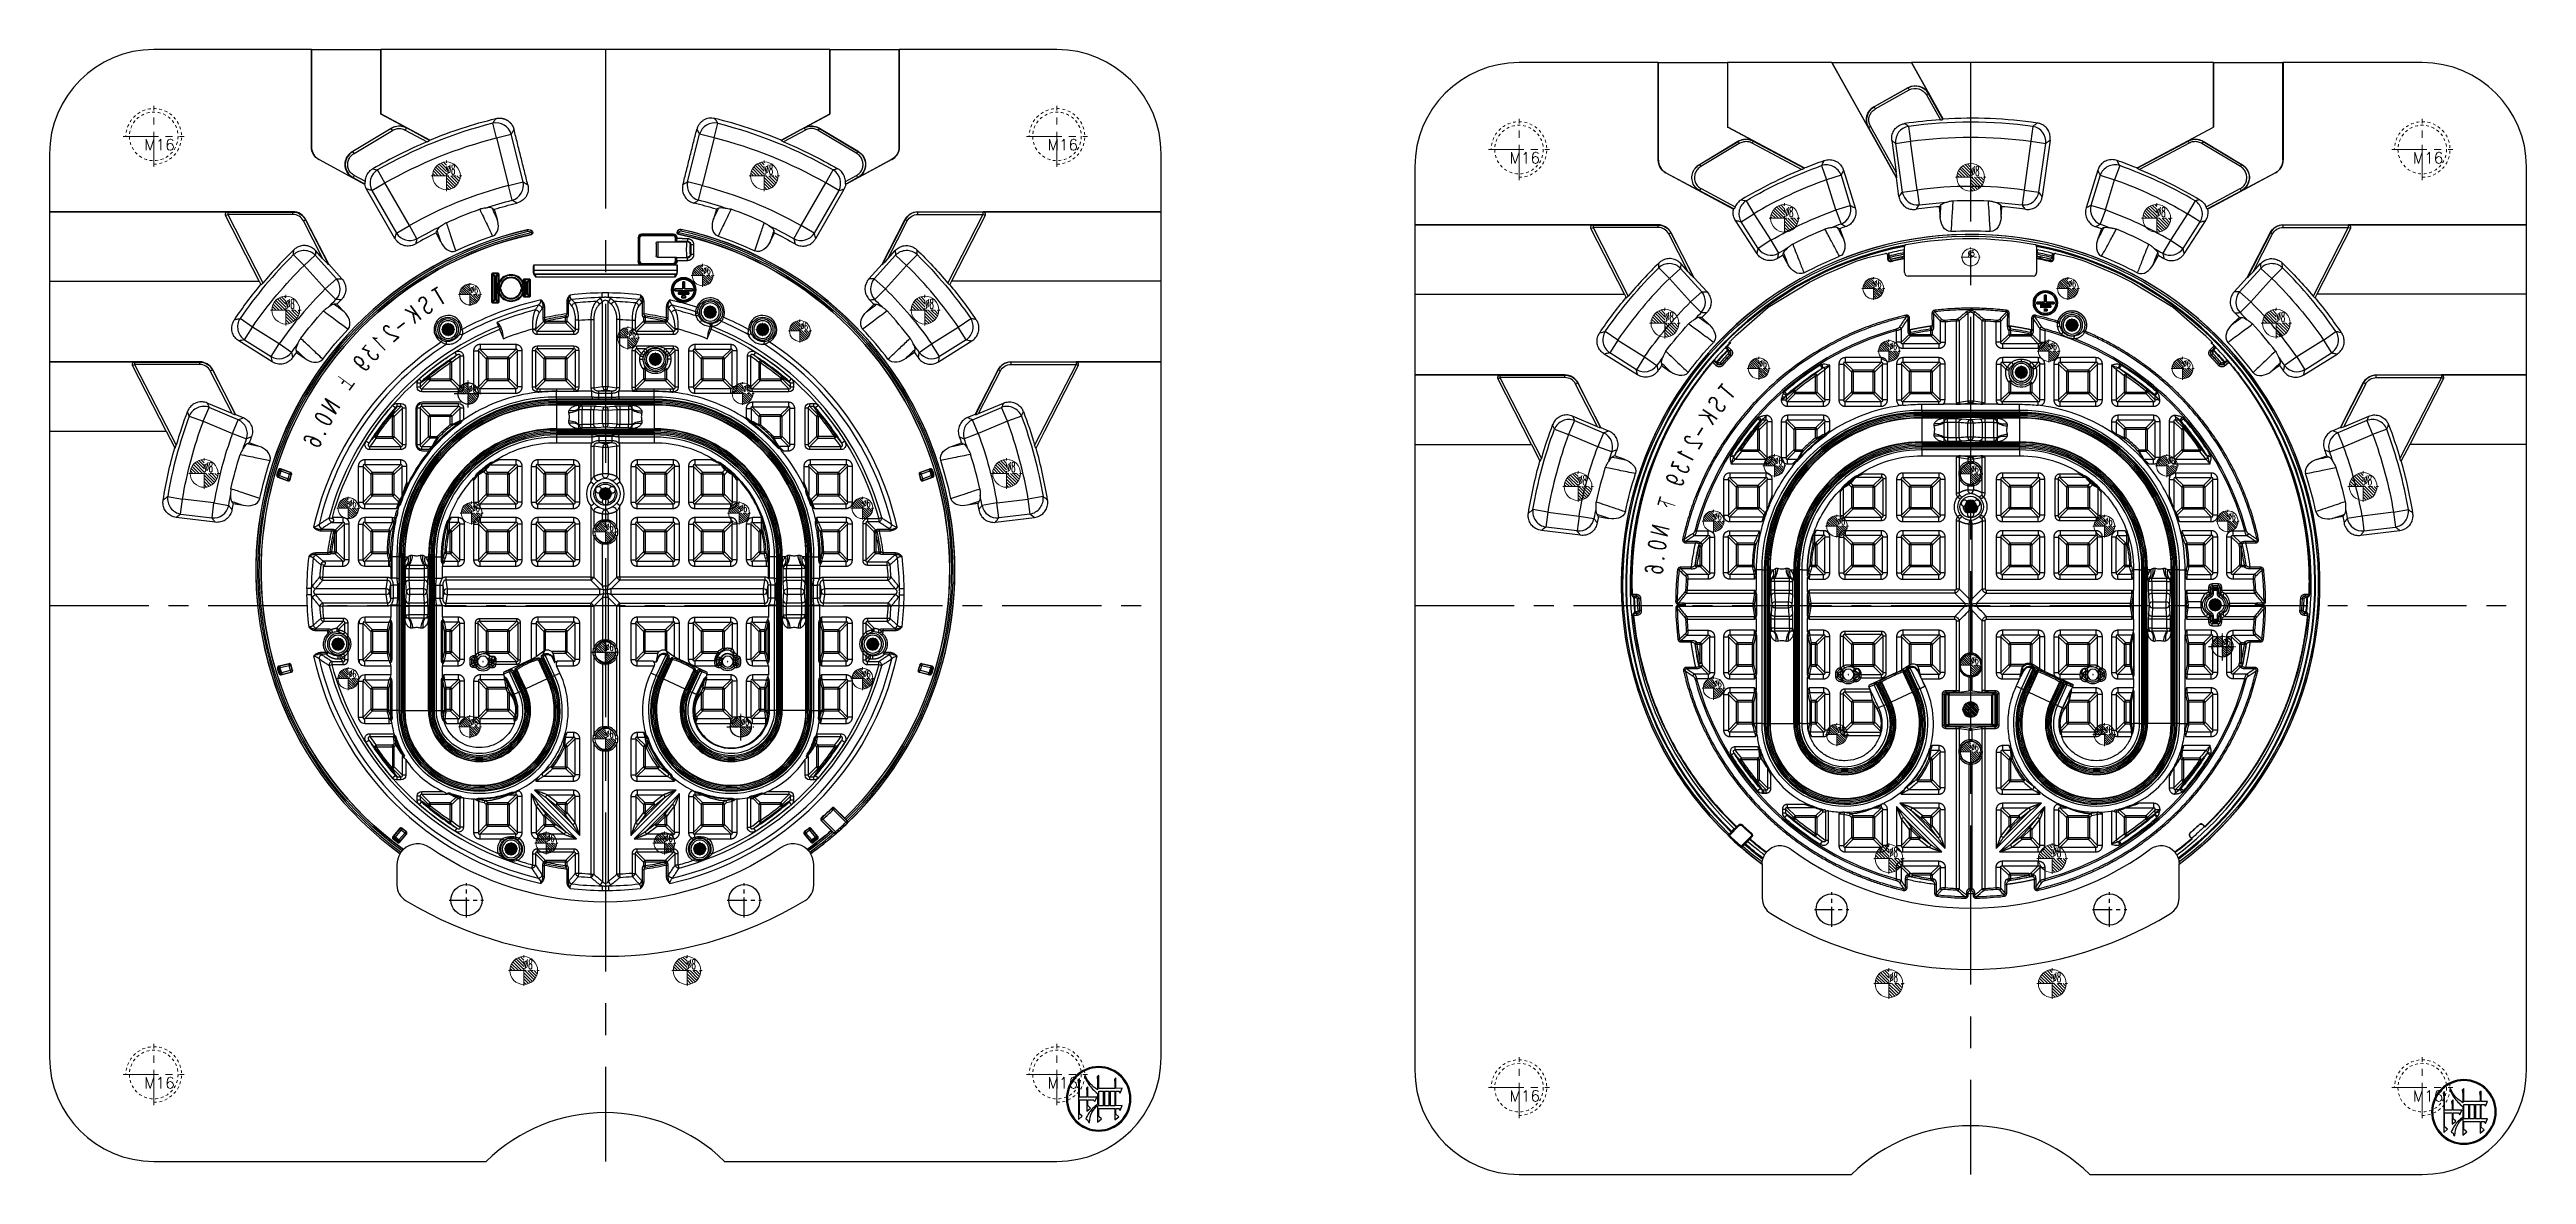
# Model space of a CAD drawing. Header units: millimetres. Extents: x 2595 to 3308, y 1499 to 1823.
import ezdxf
from ezdxf.enums import TextEntityAlignment as Align
from ezdxf.lldxf.tags import DXFTag

# ---------------------------------------------------------------- set-up
doc = ezdxf.new("R2010")
doc.units = ezdxf.units.MM
doc.linetypes.add('CENTER', pattern=[2, 1.25, -0.25, 0.25, -0.25])
doc.linetypes.add('HIDDEN', pattern=[0.2, 0.1, -0.1])
doc.layers.add('5', color=7, linetype='Continuous', true_color=0xffffff)
doc.layers.add('TOP', color=7, linetype='Continuous', true_color=0xffffff)
for name, color, linetype, lineweight in [('epin', 13, 'Continuous', 9), ('insert', 85, 'Continuous', 20), ('screw', 33, 'Continuous', 13), ('尺寸线层', 3, 'Continuous', 18), ('粗实线层', 7, 'Continuous', 35)]:
    doc.layers.add(name, color=color, linetype=linetype, lineweight=lineweight)
doc.styles.add('TXT', font='txt.shx', dxfattribs={"bigfont": 'gbcbig.shx'})
doc.styles.add('TXT05', font='txt.shx', dxfattribs={"width": 0.5, "bigfont": 'gbcbig.shx'})
doc.styles.add('标准', font='simplex.shx', dxfattribs={"width": 0.667, "bigfont": 'gbcbig.shx'})
tags = doc.linetypes.add('DASHED', pattern=[25.72, 12.86, -12.86]).pattern_tags.tags
tags[6:7] = [DXFTag(74, 4), DXFTag(75, 0), DXFTag(340, '0'), DXFTag(46, 0.0), DXFTag(50, 0.0), DXFTag(44, 0.0), DXFTag(45, 0.0)]
tags[4:5] = [DXFTag(74, 4), DXFTag(75, 0), DXFTag(340, '0'), DXFTag(46, 0.0), DXFTag(50, 0.0), DXFTag(44, 0.0), DXFTag(45, 0.0)]

msp = doc.modelspace()

# ---------------------------------------------------------------- texts
at = {"layer": '尺寸线层', "style": '标准', "text_generation_flag": 2, "width": 0.667}
for s, rotation, p in [('T', 30.92588, (2709.4, 1750.66)), ('K', 36.30918, (2702.3, 1745.94)), ('S', 33.61753, (2705.79, 1748.38)), ('1', 44.23028, (2692.74, 1737.84)), ('2', 41.53863, (2695.86, 1740.74)), ('-', 39.00083, (2698.93, 1743.34)), ('9', 48.99816, (2687.56, 1732.36)), ('3', 46.46037, (2690.26, 1735.33)), ('上', 53.30448, (2683.28, 1727.05)), ('T', 49.7645, (3080.52, 1724.06)), ('0', 60.90077, (2676.75, 1716.96)), ('N', 58.20912, (2678.91, 1720.63)), ('K', 55.14781, (3075.33, 1717.31)), ('S', 52.45615, (3077.84, 1720.75)), ('6', 65.20709, (2673.66, 1710.88)), ('.', 63.59242, (2674.77, 1713.19)), ('2', 60.37725, (3070.91, 1710.31)), ('-', 57.83946, (3072.97, 1713.75)), ('3', 65.29899, (3067.35, 1703.38)), ('1', 63.0689, (3068.89, 1706.55)), ('9', 67.83678, (3065.76, 1699.69)), ('下', 72.1431, (3063.42, 1693.28)), ('N', 77.04774, (3061.36, 1685.8)), ('0', 79.73939, (3060.5, 1681.63)), ('.', 82.43105, (3059.84, 1677.42)), ('6', 84.04571, (3059.54, 1674.88))]:
    msp.add_text(s, height=5, rotation=rotation, dxfattribs=at).set_placement(p)

# ---------------------------------------------------------------- blocks, each defined once
blk = doc.blocks.new('screw_m16_g')
at = {"layer": 'screw', "color": 1, "linetype": 'CENTER', "ltscale": 8.128}
for p, q in [((0, -8.8), (0, 8.8)), ((-8.8, 0), (8.8, 0))]:
    blk.add_line(p, q, dxfattribs=at)
at = {"layer": 'screw', "color": 33, "linetype": 'HIDDEN', "ltscale": 8.128}
blk.add_circle((0, 0), 7, dxfattribs=at)
at = {"layer": 'screw', "color": 92, "linetype": 'HIDDEN', "ltscale": 8.128}
blk.add_arc((0, 0), 8, 270, 180, dxfattribs=at)
at = {"layer": 'screw', "color": 6, "style": 'TXT'}
blk.add_text('M16', height=3.2, dxfattribs=at).set_placement((-2.72, -4))
blk = doc.blocks.new('epin_ejp_8')
at = {"layer": 'epin'}
h = blk.add_hatch(dxfattribs=at)
h.set_pattern_fill('_ANSI31', color=123, scale=0.2, angle=90, style=0)
h.set_pattern_definition([(135, (-1273.52655, 1170.3432), (-0.4490128, -0.4490128), [])])
h.paths.add_polyline_path([(0, 4, 0.414214), (-4, 0), (0, 0)])
h.paths.add_polyline_path([(4, 0), (0, 0), (0, -4, 0.414214)])
at = {"layer": 'epin', "color": 1, "linetype": 'CENTER', "ltscale": 4.064}
for p, q in [((-4.4, 0), (4.4, 0)), ((0, -4.4), (0, 4.4))]:
    blk.add_line(p, q, dxfattribs=at)
at = {"layer": 'epin'}
blk.add_circle((0, 0), 4, dxfattribs=at)
at = {"layer": 'epin', "color": 6, "style": 'TXT05', "width": 0.5}
blk.add_text('%%c8', height=2.8, dxfattribs=at).set_placement((1.33, 1.8), align=Align.MIDDLE)
blk = doc.blocks.new('epin_ejp_6')
at = {"layer": 'epin'}
h = blk.add_hatch(dxfattribs=at)
h.set_pattern_fill('_ANSI31', color=123, scale=0.15, angle=90, style=0)
h.set_pattern_definition([(135, (-2656.51364, 153.2396), (-0.336759605, -0.336759605), [])])
h.paths.add_polyline_path([(0, 3, 0.414214), (-3, 0), (0, 0)])
h.paths.add_polyline_path([(3, 0), (0, 0), (0, -3, 0.414214)])
at = {"layer": 'epin', "color": 1, "linetype": 'CENTER', "ltscale": 3.048}
for p, q in [((-3.3, 0), (3.3, 0)), ((0, -3.3), (0, 3.3))]:
    blk.add_line(p, q, dxfattribs=at)
at = {"layer": 'epin'}
blk.add_circle((0, 0), 3, dxfattribs=at)
at = {"layer": 'epin', "color": 6, "style": 'TXT05', "width": 0.5}
blk.add_text('%%c6', height=2.1, dxfattribs=at).set_placement((0.12, 0.3))
blk = doc.blocks.new('insert_cir_3.5')
at = {"layer": 'insert'}
h = blk.add_hatch(dxfattribs=at)
h.set_pattern_fill('_ANSI31', color=123, scale=0.0875, angle=90, style=0)
h.set_pattern_definition([(135, (65.77148, -1049.4987), (-0.1964431, -0.1964431), [])])
h.paths.add_polyline_path([(-1.75, 0, 1), (1.75, 0, 1)])
at = {"layer": 'insert', "color": 1, "linetype": 'CENTER', "ltscale": 1.778}
for p, q in [((-1.925, 0), (1.925, 0)), ((0, -1.925), (0, 1.925))]:
    blk.add_line(p, q, dxfattribs=at)
at = {"layer": 'insert'}
blk.add_circle((0, 0), 1.75, dxfattribs=at)
blk = doc.blocks.new('insert_cir_4.5')
at = {"layer": 'insert'}
h = blk.add_hatch(dxfattribs=at)
h.set_pattern_fill('_ANSI31', color=123, scale=0.1125, angle=90, style=0)
h.set_pattern_definition([(135, (-2772.20364, 152.47605), (-0.252569703, -0.252569703), [])])
h.paths.add_polyline_path([(-2.25, 0, 1), (2.25, 0, 1)])
at = {"layer": 'insert', "color": 1, "linetype": 'CENTER', "ltscale": 2.286}
for p, q in [((-2.475, 0), (2.475, 0)), ((0, -2.475), (0, 2.475))]:
    blk.add_line(p, q, dxfattribs=at)
at = {"layer": 'insert'}
blk.add_circle((0, 0), 2.25, dxfattribs=at)
blk = doc.blocks.new('csk_5')
at = {"layer": 'insert', "color": 1, "linetype": 'CENTER', "ltscale": 2.54}
for p, q in [((-2.75, 0), (2.75, 0)), ((0, -2.75), (0, 2.75))]:
    blk.add_line(p, q, dxfattribs=at)
at = {"layer": 'insert'}
blk.add_circle((0, 0), 2.5, dxfattribs=at)
at = {"layer": 'insert', "color": 6, "style": 'TXT05', "width": 0.5}
blk.add_text('%%c5', height=1.8, dxfattribs=at).set_placement((-0.75, 0.25))

# ---------------------------------------------------------------- linework, layer by layer
at = {"layer": '5', "color": 7, "linetype": 'Continuous'}
for p, q in [((2670.39, 1823.26), (2625, 1823.26)), ((2670.39, 1823.26), (2670.39, 1795.21)), ((2670.42, 1823.26), (2670.39, 1823.26)), ((2670.42, 1823.26), (2690.36, 1823.26)), ((2670.42, 1795.23), (2670.42, 1823.26)), ((2690.39, 1823.26), (2690.36, 1823.26)), ((2690.36, 1823.26), (2690.36, 1804.7)), ((2690.39, 1804.72), (2690.39, 1823.26)), ((2819.61, 1823.26), (2690.39, 1823.26)), ((2819.64, 1823.26), (2819.61, 1823.26)), ((2819.61, 1804.72), (2819.61, 1823.26)), ((2819.64, 1823.26), (2819.64, 1804.7)), ((2819.64, 1823.26), (2839.58, 1823.26)), ((2839.61, 1823.26), (2839.58, 1823.26)), ((2839.58, 1795.23), (2839.58, 1823.26)), ((2839.61, 1823.26), (2839.61, 1795.21)), ((2885, 1823.26), (2839.61, 1823.26)), ((3058.08, 1819.49), (3018, 1819.49)), ((3058.1, 1819.49), (3058.08, 1819.49)), ((3058.08, 1819.49), (3058.08, 1791.44)), ((3058.1, 1791.46), (3058.1, 1819.49)), ((3058.1, 1819.49), (3078.05, 1819.49)), ((3078.05, 1819.49), (3078.05, 1800.93)), ((3078.08, 1819.49), (3078.05, 1819.49)), ((3078.08, 1800.94), (3078.08, 1819.49)), ((3108.04, 1819.49), (3078.08, 1819.49)), ((3126.63, 1786.31), (3108.04, 1819.49)), ((3108.04, 1819.49), (3108.07, 1819.49)), ((3108.07, 1819.49), (3118.52, 1800.84)), ((3108.07, 1819.49), (3130.94, 1819.49)), ((3135.93, 1810.59), (3130.94, 1819.49)), ((3130.94, 1819.49), (3130.97, 1819.49)), ((3130.97, 1819.49), (3140.07, 1803.25)), ((3217.93, 1819.49), (3130.97, 1819.49)), ((3217.93, 1800.94), (3217.93, 1819.49)), ((3217.95, 1819.49), (3217.93, 1819.49)), ((3217.95, 1819.49), (3237.9, 1819.49)), ((3217.95, 1819.49), (3217.95, 1800.93)), ((3237.93, 1819.49), (3237.9, 1819.49)), ((3237.9, 1791.46), (3237.9, 1819.49)), ((3278, 1819.49), (3237.93, 1819.49)), ((3237.93, 1819.49), (3237.93, 1791.44)), ((3129.97, 1812.26), (3120.2, 1806.79)), ((3130, 1812.22), (3120.23, 1806.75)), ((3120.56, 1806.15), (3130.33, 1811.62)), ((3129.97, 1812.26), (3130, 1812.22)), ((3130, 1812.22), (3130.33, 1811.62)), ((2690.36, 1804.7), (2690.39, 1804.72)), ((2697.75, 1800.75), (2690.36, 1804.7)), ((2704.43, 1797.2), (2690.39, 1804.72)), ((2805.57, 1797.2), (2819.61, 1804.72)), ((2812.25, 1800.75), (2819.64, 1804.7)), ((2819.64, 1804.7), (2819.61, 1804.72)), ((3120.23, 1806.75), (3120.2, 1806.79)), ((3120.23, 1806.75), (3120.56, 1806.15)), ((3135.88, 1810.56), (3135.28, 1810.23)), ((3135.28, 1810.23), (3139.32, 1803.03)), ((3135.88, 1810.56), (3135.93, 1810.59)), ((3140.02, 1803.17), (3135.88, 1810.56)), ((2682.27, 1793.99), (2693.33, 1800.62)), ((2693.36, 1800.58), (2682.3, 1793.95)), ((2682.65, 1793.36), (2693.71, 1799.99)), ((2693.36, 1800.58), (2693.33, 1800.62)), ((2693.71, 1799.99), (2693.36, 1800.58)), ((2697.4, 1800.1), (2703.72, 1796.72)), ((2704.42, 1797.12), (2697.73, 1800.71)), ((2723.67, 1797.83), (2722.6, 1802.03)), ((2723.67, 1797.83), (2727.87, 1798.89)), ((2723.67, 1797.83), (2727.12, 1784.09)), ((2731.32, 1785.14), (2727.87, 1798.89)), ((2778.68, 1785.14), (2782.13, 1798.89)), ((2786.33, 1797.83), (2782.13, 1798.89)), ((2786.33, 1797.83), (2782.88, 1784.09)), ((2786.33, 1797.83), (2787.4, 1802.03)), ((2805.57, 1797.12), (2812.27, 1800.71)), ((2812.6, 1800.1), (2806.28, 1796.72)), ((2816.28, 1799.99), (2816.64, 1800.58)), ((2827.35, 1793.36), (2816.28, 1799.99)), ((2816.64, 1800.58), (2816.66, 1800.62)), ((2816.64, 1800.58), (2827.7, 1793.95)), ((2816.66, 1800.62), (2827.73, 1793.99)), ((3069.96, 1790.22), (3081.02, 1796.85)), ((3069.98, 1790.18), (3081.05, 1796.81)), ((3078.05, 1800.93), (3078.08, 1800.94)), ((3085.44, 1796.97), (3078.05, 1800.93)), ((3100.08, 1789.17), (3078.08, 1800.94)), ((3081.05, 1796.81), (3081.02, 1796.85)), ((3081.05, 1796.81), (3081.4, 1796.22)), ((3085.41, 1796.93), (3100.07, 1789.09)), ((3118.52, 1800.84), (3118.57, 1800.86)), ((3118.57, 1800.86), (3119.17, 1801.2)), ((3118.57, 1800.86), (3126.71, 1786.33)), ((3126.58, 1787.96), (3119.17, 1801.2)), ((3125.32, 1797.07), (3126.58, 1787.96)), ((3126.38, 1796.26), (3130.68, 1796.86)), ((3130.09, 1801.15), (3130.68, 1796.86)), ((3132.63, 1782.83), (3130.68, 1796.86)), ((3165.33, 1796.86), (3163.38, 1782.83)), ((3165.91, 1801.15), (3165.33, 1796.86)), ((3165.33, 1796.86), (3169.62, 1796.26)), ((3170.89, 1797.22), (3168.63, 1780.96)), ((3195.93, 1789.17), (3217.93, 1800.94)), ((3195.93, 1789.09), (3210.59, 1796.93)), ((3210.57, 1796.97), (3217.95, 1800.93)), ((3214.96, 1796.81), (3214.6, 1796.22)), ((3214.96, 1796.81), (3214.98, 1796.85)), ((3214.96, 1796.81), (3226.02, 1790.18)), ((3214.98, 1796.85), (3226.05, 1790.22)), ((3217.95, 1800.93), (3217.93, 1800.94)), ((2595, 1793.26), (2595, 1776.57)), ((2670.39, 1795.21), (2670.42, 1795.23)), ((2672.6, 1791.58), (2672.57, 1791.57)), ((2672.57, 1791.57), (2685.68, 1784.55)), ((2672.6, 1791.58), (2682.35, 1786.36)), ((2682.27, 1793.99), (2682.3, 1793.95)), ((2682.65, 1793.36), (2682.3, 1793.95)), ((2837.42, 1791.57), (2824.31, 1784.55)), ((2827.35, 1793.36), (2827.7, 1793.95)), ((2837.4, 1791.58), (2827.65, 1786.36)), ((2827.73, 1793.99), (2827.7, 1793.95)), ((2837.4, 1791.58), (2837.42, 1791.57)), ((2839.61, 1795.21), (2839.58, 1795.23)), ((2915, 1776.57), (2915, 1793.26)), ((3058.08, 1791.44), (3058.1, 1791.46)), ((3069.96, 1790.22), (3069.98, 1790.18)), ((3069.98, 1790.18), (3070.34, 1789.59)), ((3081.4, 1796.22), (3070.34, 1789.59)), ((3099.36, 1788.69), (3085.09, 1796.32)), ((3105.1, 1789.87), (3106.55, 1785.79)), ((3126.38, 1796.26), (3128.33, 1782.23)), ((3167.67, 1782.23), (3169.62, 1796.26)), ((3190.91, 1789.87), (3189.45, 1785.79)), ((3210.92, 1796.33), (3196.65, 1788.69)), ((3225.67, 1789.59), (3214.6, 1796.22)), ((3226.02, 1790.18), (3225.67, 1789.59)), ((3226.05, 1790.22), (3226.02, 1790.18)), ((3237.93, 1791.44), (3237.9, 1791.46)), ((2682.37, 1786.41), (2685.82, 1784.56)), ((2685.91, 1785.3), (2682.7, 1787.01)), ((2694.43, 1768.88), (2686.25, 1783.1)), ((2687.78, 1782.69), (2691.54, 1784.85)), ((2687.78, 1782.69), (2694.85, 1770.41)), ((2691.54, 1784.85), (2689.39, 1788.61)), ((2698.6, 1772.57), (2691.54, 1784.85)), ((2727.12, 1784.09), (2731.32, 1785.14)), ((2728.18, 1779.89), (2727.12, 1784.09)), ((2782.88, 1784.09), (2778.68, 1785.14)), ((2781.81, 1779.89), (2782.88, 1784.09)), ((2811.4, 1772.57), (2818.46, 1784.85)), ((2822.22, 1782.69), (2815.15, 1770.41)), ((2815.56, 1768.88), (2823.75, 1783.1)), ((2818.46, 1784.85), (2820.61, 1788.61)), ((2822.22, 1782.69), (2818.46, 1784.85)), ((2824.09, 1785.3), (2827.3, 1787.01)), ((2827.62, 1786.41), (2824.18, 1784.56)), ((2988, 1789.49), (2988, 1772.81)), ((3060.29, 1787.81), (3060.26, 1787.79)), ((3060.26, 1787.79), (3079.75, 1777.36)), ((3060.29, 1787.81), (3070.04, 1782.59)), ((3079.87, 1777.39), (3070.06, 1782.63)), ((3070.39, 1783.24), (3080.22, 1777.98)), ((3110.7, 1787.06), (3106.55, 1785.79)), ((3109.23, 1777.09), (3106.55, 1785.79)), ((3110.7, 1787.06), (3113.37, 1778.36)), ((3111.43, 1788.51), (3114.76, 1777.67)), ((3126.71, 1786.33), (3126.63, 1786.31)), ((3127.38, 1780.96), (3126.63, 1786.31)), ((3128.33, 1782.23), (3132.63, 1782.83)), ((3132.63, 1782.83), (3133.21, 1778.53)), ((3163.38, 1782.83), (3162.8, 1778.53)), ((3163.38, 1782.83), (3167.67, 1782.23)), ((3184.58, 1788.51), (3181.25, 1777.67)), ((3185.31, 1787.06), (3182.64, 1778.36)), ((3185.31, 1787.06), (3189.45, 1785.79)), ((3186.78, 1777.09), (3189.45, 1785.79)), ((3215.79, 1777.98), (3225.62, 1783.24)), ((3225.94, 1782.63), (3216.14, 1777.39)), ((3235.74, 1787.79), (3216.25, 1777.36)), ((3235.72, 1787.81), (3225.97, 1782.59)), ((3235.72, 1787.81), (3235.74, 1787.79)), ((3308, 1772.81), (3308, 1789.49)), ((2665.03, 1776.57), (2595, 1776.57)), ((2595, 1776.57), (2595, 1776.54)), ((2595, 1776.54), (2595, 1756.57)), ((2595, 1776.54), (2646.27, 1776.54)), ((2655.38, 1756.57), (2645.66, 1775.51)), ((2645.67, 1775.49), (2646.29, 1775.81)), ((2646.27, 1776.54), (2646.29, 1776.5)), ((2646.29, 1776.5), (2665.03, 1776.5)), ((2646.29, 1776.5), (2646.29, 1775.81)), ((2646.29, 1775.81), (2656.43, 1756.07)), ((2665.03, 1775.81), (2646.29, 1775.81)), ((2665.03, 1776.5), (2665.03, 1776.57)), ((2665.03, 1775.81), (2665.03, 1776.5)), ((2723.03, 1777.27), (2723.9, 1774.47)), ((2786.97, 1777.27), (2786.1, 1774.47)), ((2844.97, 1776.57), (2915, 1776.57)), ((2844.97, 1776.5), (2844.97, 1776.57)), ((2844.97, 1775.81), (2844.97, 1776.5)), ((2863.7, 1776.5), (2844.97, 1776.5)), ((2844.97, 1775.81), (2863.7, 1775.81)), ((2863.7, 1775.81), (2853.57, 1756.07)), ((2864.34, 1775.51), (2854.62, 1756.57)), ((2863.73, 1776.54), (2863.7, 1776.5)), ((2863.7, 1776.5), (2863.7, 1775.81)), ((2864.33, 1775.49), (2863.7, 1775.81)), ((2915, 1776.54), (2863.73, 1776.54)), ((2915, 1776.54), (2915, 1776.57)), ((2915, 1756.57), (2915, 1776.54)), ((3081.92, 1773.64), (3085.56, 1776)), ((3083.37, 1779.74), (3085.56, 1776)), ((3085.56, 1776), (3090.5, 1768.36)), ((3109.23, 1777.09), (3113.37, 1778.36)), ((3109.23, 1777.09), (3110.7, 1773.01)), ((3138.97, 1778.03), (3139.23, 1774.92)), ((3156.77, 1774.92), (3157.03, 1778.03)), ((3186.78, 1777.09), (3182.64, 1778.36)), ((3186.78, 1777.09), (3185.31, 1773.01)), ((3210.45, 1776), (3205.5, 1768.36)), ((3212.64, 1779.74), (3210.45, 1776)), ((3214.08, 1773.64), (3210.45, 1776)), ((2668.09, 1773.94), (2668.7, 1774.26)), ((2673.68, 1763.04), (2668.09, 1773.94)), ((2668.7, 1774.26), (2668.77, 1774.29)), ((2668.7, 1774.26), (2675.29, 1761.41)), ((2675.35, 1761.45), (2668.77, 1774.29)), ((2694.85, 1770.41), (2698.6, 1772.57)), ((2700.75, 1768.81), (2698.6, 1772.57)), ((2707.59, 1767.91), (2706.28, 1770.5)), ((2732.53, 1771.32), (2732.64, 1770.85)), ((2733.96, 1770.89), (2733.62, 1770.56)), ((2733.62, 1770.56), (2733.72, 1770.07)), ((2764.42, 1769.12), (2764.42, 1762.25)), ((2764.57, 1768.97), (2764.42, 1769.12)), ((2764.57, 1762.41), (2764.57, 1768.97)), ((2764.87, 1768.97), (2764.57, 1768.97)), ((2764.87, 1768.97), (2764.87, 1762.41)), ((2774.62, 1770.12), (2765.41, 1770.12)), ((2765.41, 1770.12), (2765.57, 1769.96)), ((2765.57, 1769.96), (2774.47, 1769.96)), ((2765.57, 1769.67), (2765.57, 1769.96)), ((2774.47, 1769.67), (2765.57, 1769.67)), ((2774.47, 1769.96), (2774.62, 1770.12)), ((2774.47, 1769.67), (2774.47, 1769.96)), ((2775.47, 1768.97), (2775.17, 1768.97)), ((2775.17, 1767.95), (2775.17, 1768.97)), ((2775.62, 1769.12), (2775.47, 1768.97)), ((2775.47, 1768.97), (2775.47, 1767.96)), ((2775.62, 1768.88), (2775.62, 1769.12)), ((2777.12, 1768.88), (2775.62, 1768.88)), ((2775.66, 1770.74), (2776.12, 1770.62)), ((2776.01, 1770.12), (2776.12, 1770.62)), ((2776.85, 1771.46), (2776.74, 1770.99)), ((2777.12, 1768.88), (2778.6, 1768.88)), ((2802.41, 1767.91), (2803.72, 1770.5)), ((2809.25, 1768.81), (2811.4, 1772.57)), ((2815.15, 1770.41), (2811.4, 1772.57)), ((2834.64, 1761.45), (2841.23, 1774.29)), ((2841.3, 1774.26), (2834.7, 1761.41)), ((2836.32, 1763.04), (2841.91, 1773.94)), ((2841.3, 1774.26), (2841.23, 1774.29)), ((2841.91, 1773.94), (2841.3, 1774.26)), ((2988, 1772.81), (2988, 1772.78)), ((3058.03, 1772.81), (2988, 1772.81)), ((2988, 1772.78), (3039.27, 1772.78)), ((2988, 1772.78), (2988, 1752.81)), ((3048.38, 1752.81), (3038.66, 1771.75)), ((3038.67, 1771.72), (3039.3, 1772.04)), ((3039.27, 1772.78), (3039.3, 1772.73)), ((3039.3, 1772.73), (3039.3, 1772.04)), ((3039.3, 1772.73), (3058.03, 1772.73)), ((3058.03, 1772.04), (3039.3, 1772.04)), ((3039.3, 1772.04), (3049.43, 1752.3)), ((3058.03, 1772.73), (3058.03, 1772.81)), ((3058.03, 1772.04), (3058.03, 1772.73)), ((3061.09, 1770.18), (3061.7, 1770.49)), ((3066.68, 1759.28), (3061.09, 1770.18)), ((3061.7, 1770.49), (3061.77, 1770.52)), ((3061.7, 1770.49), (3068.3, 1757.64)), ((3068.36, 1757.69), (3061.77, 1770.52)), ((3086.51, 1764.49), (3080.34, 1774.01)), ((3086.87, 1766), (3081.92, 1773.64)), ((3090.5, 1768.36), (3086.87, 1766)), ((3090.5, 1768.36), (3092.68, 1764.61)), ((3110.32, 1771.68), (3111.4, 1768.75)), ((3185.69, 1771.68), (3184.61, 1768.75)), ((3205.5, 1768.36), (3203.32, 1764.61)), ((3205.5, 1768.36), (3209.14, 1766)), ((3209.14, 1766), (3214.08, 1773.64)), ((3209.5, 1764.49), (3215.66, 1774.01)), ((3227.65, 1757.69), (3234.23, 1770.52)), ((3234.3, 1770.49), (3227.71, 1757.64)), ((3229.32, 1759.28), (3234.91, 1770.18)), ((3234.3, 1770.49), (3234.23, 1770.52)), ((3234.91, 1770.18), (3234.3, 1770.49)), ((3237.97, 1772.73), (3237.97, 1772.81)), ((3237.97, 1772.81), (3308, 1772.81)), ((3256.71, 1772.73), (3237.97, 1772.73)), ((3237.97, 1772.04), (3237.97, 1772.73)), ((3237.97, 1772.04), (3256.71, 1772.04)), ((3256.71, 1772.04), (3246.58, 1752.3)), ((3257.34, 1771.75), (3247.62, 1752.81)), ((3256.73, 1772.78), (3256.71, 1772.73)), ((3256.71, 1772.73), (3256.71, 1772.04)), ((3257.33, 1771.72), (3256.71, 1772.04)), ((3308, 1772.78), (3256.73, 1772.78)), ((3308, 1772.78), (3308, 1772.81)), ((3308, 1752.81), (3308, 1772.78)), ((2668.29, 1761.14), (2665.24, 1764.22)), ((2668.29, 1761.14), (2671.5, 1764.04)), ((2668.29, 1761.14), (2674.38, 1754.39)), ((2677.6, 1757.29), (2671.5, 1764.04)), ((2673.68, 1763.04), (2671.54, 1765.41)), ((2675.35, 1761.45), (2675.29, 1761.41)), ((2675.35, 1761.45), (2679.15, 1757.25)), ((2734.38, 1761.25), (2765.41, 1761.25)), ((2764.42, 1762.25), (2764.57, 1762.41)), ((2764.87, 1762.41), (2764.57, 1762.41)), ((2765.57, 1761.41), (2765.41, 1761.25)), ((2765.41, 1761.25), (2774.62, 1761.25)), ((2765.57, 1761.41), (2765.57, 1761.71)), ((2765.57, 1761.71), (2774.47, 1761.71)), ((2774.47, 1761.41), (2765.57, 1761.41)), ((2769.59, 1767.45), (2769.59, 1763.93)), ((2770.09, 1767.95), (2770.09, 1763.42)), ((2770.09, 1767.95), (2775.17, 1767.95)), ((2775.17, 1763.42), (2770.09, 1763.42)), ((2774.47, 1761.41), (2774.47, 1761.71)), ((2774.62, 1761.25), (2774.47, 1761.41)), ((2774.62, 1761.25), (2775.62, 1761.25)), ((2775.17, 1767.95), (2778.47, 1767.95)), ((2775.17, 1763.42), (2778.47, 1763.42)), ((2775.17, 1762.41), (2775.17, 1763.42)), ((2775.47, 1762.41), (2775.17, 1762.41)), ((2775.47, 1767.96), (2775.5, 1767.99)), ((2775.5, 1763.38), (2775.47, 1763.41)), ((2775.47, 1763.41), (2775.47, 1762.41)), ((2775.47, 1762.41), (2775.62, 1762.25)), ((2775.58, 1768.08), (2775.5, 1767.99)), ((2775.58, 1763.29), (2775.5, 1763.38)), ((2775.58, 1768.08), (2778.6, 1768.08)), ((2778.6, 1763.29), (2775.58, 1763.29)), ((2778.6, 1762.49), (2775.62, 1762.49)), ((2775.62, 1762.49), (2775.62, 1762.25)), ((2778.47, 1763.42), (2778.6, 1763.29)), ((2779.47, 1766.94), (2779.61, 1767.08)), ((2779.47, 1764.43), (2779.61, 1764.3)), ((2779.61, 1767.08), (2779.61, 1764.3)), ((2780.41, 1767.08), (2780.41, 1764.3)), ((2834.64, 1761.45), (2830.84, 1757.25)), ((2832.4, 1757.29), (2838.5, 1764.04)), ((2834.64, 1761.45), (2834.7, 1761.41)), ((2841.71, 1761.14), (2835.61, 1754.39)), ((2836.32, 1763.04), (2838.45, 1765.41)), ((2841.71, 1761.14), (2838.5, 1764.04)), ((2841.71, 1761.14), (2844.75, 1764.22)), ((3066.68, 1759.28), (3064.55, 1761.64)), ((3095.5, 1761.33), (3093.95, 1764.05)), ((3105.99, 1758.5), (3115.08, 1762.38)), ((3115.08, 1762.38), (3118.37, 1763.41)), ((3118.37, 1763.41), (3123.47, 1764.54)), ((3123.49, 1764.54), (3123.47, 1764.54)), ((3124.09, 1764.05), (3124.09, 1763.05)), ((3124.11, 1764.05), (3124.09, 1764.05)), ((3124.72, 1763.4), (3124.22, 1763.4)), ((3124.22, 1763.4), (3124.22, 1763.24)), ((3124.61, 1763.83), (3124.72, 1763.4)), ((3124.72, 1763.4), (3124.72, 1763.24)), ((3128.91, 1764.35), (3128.82, 1764.77)), ((3129, 1764.35), (3128.91, 1764.35)), ((3128.91, 1763.8), (3128.91, 1764.35)), ((3129, 1763.8), (3128.91, 1763.8)), ((3129, 1763.36), (3128.91, 1763.8)), ((3167.1, 1764.35), (3167.01, 1764.35)), ((3167.1, 1763.8), (3167.01, 1763.36)), ((3167.1, 1763.8), (3167.01, 1763.8)), ((3167.18, 1764.77), (3167.1, 1764.35)), ((3167.1, 1764.35), (3167.1, 1763.8)), ((3171.39, 1763.83), (3171.29, 1763.4)), ((3171.29, 1763.4), (3171.29, 1763.24)), ((3171.79, 1763.4), (3171.29, 1763.4)), ((3171.79, 1763.4), (3171.79, 1763.24)), ((3171.9, 1764.05), (3171.9, 1764.12)), ((3171.9, 1764.05), (3171.92, 1764.05)), ((3171.92, 1763.05), (3171.92, 1764.05)), ((3172.51, 1764.54), (3172.53, 1764.54)), ((3172.53, 1764.54), (3177.63, 1763.41)), ((3177.63, 1763.41), (3180.92, 1762.38)), ((3180.92, 1762.38), (3190.01, 1758.5)), ((3200.51, 1761.33), (3202.06, 1764.05)), ((3229.32, 1759.28), (3231.46, 1761.64)), ((2595, 1756.57), (2595, 1733.38)), ((2595, 1756.57), (2655.38, 1756.57)), ((2655.38, 1756.57), (2655.85, 1755.65)), ((2674.38, 1754.39), (2677.6, 1757.29)), ((2677.44, 1751.31), (2674.38, 1754.39)), ((2722.19, 1758.46), (2722.19, 1750.78)), ((2722.39, 1758.46), (2722.39, 1750.78)), ((2722.95, 1757.9), (2722.39, 1758.46)), ((2722.59, 1758.66), (2722.59, 1758.86)), ((2724.03, 1758.86), (2722.59, 1758.86)), ((2723.15, 1758.1), (2722.59, 1758.66)), ((2724.03, 1758.66), (2722.59, 1758.66)), ((2723.15, 1757.9), (2722.95, 1757.9)), ((2722.95, 1751.34), (2722.95, 1757.9)), ((2723.15, 1758.1), (2723.47, 1758.1)), ((2723.15, 1757.9), (2723.15, 1758.1)), ((2723.15, 1751.34), (2723.15, 1757.9)), ((2723.15, 1757.9), (2723.47, 1757.9)), ((2723.47, 1758.1), (2724.03, 1758.66)), ((2723.47, 1757.9), (2723.47, 1758.1)), ((2723.47, 1757.9), (2723.67, 1757.9)), ((2723.47, 1757.9), (2723.47, 1751.34)), ((2723.67, 1757.9), (2724.23, 1758.46)), ((2723.67, 1757.9), (2723.67, 1751.34)), ((2723.71, 1754.83), (2724.92, 1754.83)), ((2723.71, 1754.83), (2723.71, 1754.41)), ((2724.92, 1754.41), (2723.71, 1754.41)), ((2724.05, 1755.36), (2723.72, 1755.03)), ((2723.72, 1755.03), (2724.74, 1755.03)), ((2724.74, 1754.21), (2723.72, 1754.21)), ((2724.05, 1753.88), (2723.72, 1754.21)), ((2724.23, 1758.46), (2724.43, 1758.46)), ((2724.23, 1756.39), (2724.23, 1758.46)), ((2724.23, 1756.39), (2724.43, 1756.39)), ((2724.43, 1756.39), (2724.43, 1758.46)), ((2730.76, 1754.83), (2731.96, 1754.83)), ((2731.96, 1754.41), (2730.76, 1754.41)), ((2730.94, 1755.03), (2731.95, 1755.03)), ((2731.95, 1754.21), (2730.94, 1754.21)), ((2731.24, 1756.75), (2731.24, 1756.39)), ((2731.44, 1756.39), (2731.24, 1756.39)), ((2732, 1756.19), (2731.44, 1756.75)), ((2731.44, 1756.75), (2731.44, 1756.39)), ((2731.62, 1755.36), (2731.95, 1755.03)), ((2731.62, 1753.88), (2731.95, 1754.21)), ((2731.65, 1756.95), (2731.65, 1757.15)), ((2733.08, 1757.15), (2731.65, 1757.15)), ((2732.21, 1756.39), (2731.65, 1756.95)), ((2733.08, 1756.95), (2731.65, 1756.95)), ((2731.96, 1754.83), (2731.96, 1754.41)), ((2732.21, 1756.19), (2732, 1756.19)), ((2732, 1753.05), (2732, 1756.19)), ((2732.21, 1756.39), (2732.52, 1756.39)), ((2732.21, 1756.19), (2732.21, 1756.39)), ((2732.21, 1753.05), (2732.21, 1756.19)), ((2732.21, 1756.19), (2732.52, 1756.19)), ((2732.52, 1756.39), (2733.08, 1756.95)), ((2732.52, 1756.19), (2732.52, 1756.39)), ((2732.52, 1756.19), (2732.52, 1753.05)), ((2732.52, 1756.19), (2732.72, 1756.19)), ((2732.72, 1756.19), (2733.28, 1756.75)), ((2732.72, 1756.19), (2732.72, 1753.05)), ((2733.28, 1756.75), (2733.49, 1756.75)), ((2733.28, 1752.49), (2733.28, 1756.75)), ((2733.49, 1752.49), (2733.49, 1756.75)), ((2734.33, 1759.1), (2734.33, 1759.62)), ((2734.83, 1758.6), (2775.16, 1758.6)), ((2734.91, 1757.8), (2775.09, 1757.8)), ((2775.67, 1759.62), (2775.67, 1759.1)), ((2835.61, 1754.39), (2832.4, 1757.29)), ((2832.56, 1751.31), (2835.61, 1754.39)), ((2854.62, 1756.57), (2854.15, 1755.65)), ((2915, 1756.57), (2854.62, 1756.57)), ((2915, 1733.38), (2915, 1756.57)), ((3058.25, 1760.46), (3061.29, 1757.37)), ((3064.51, 1760.28), (3061.29, 1757.37)), ((3067.39, 1750.62), (3061.29, 1757.37)), ((3064.51, 1760.28), (3070.6, 1753.53)), ((3068.36, 1757.69), (3068.3, 1757.64)), ((3068.36, 1757.69), (3072.16, 1753.48)), ((3089.73, 1749.12), (3101.59, 1756.28)), ((3101.59, 1756.28), (3105.99, 1758.5)), ((3190.01, 1758.5), (3194.41, 1756.28)), ((3194.41, 1756.28), (3206.27, 1749.12)), ((3227.65, 1757.69), (3223.85, 1753.48)), ((3231.5, 1760.28), (3225.4, 1753.53)), ((3227.65, 1757.69), (3227.71, 1757.64)), ((3228.62, 1750.62), (3234.72, 1757.37)), ((3231.5, 1760.28), (3234.72, 1757.37)), ((3237.76, 1760.46), (3234.72, 1757.37)), ((2679.82, 1747.8), (2677.66, 1749.95)), ((2722.39, 1750.78), (2722.19, 1750.78)), ((2722.95, 1751.34), (2722.39, 1750.78)), ((2723.15, 1751.14), (2722.59, 1750.58)), ((2722.59, 1750.58), (2724.03, 1750.58)), ((2722.59, 1750.38), (2724.03, 1750.38)), ((2723.15, 1751.34), (2722.95, 1751.34)), ((2723.15, 1751.34), (2723.15, 1751.14)), ((2723.47, 1751.34), (2723.15, 1751.34)), ((2723.47, 1751.14), (2723.15, 1751.14)), ((2723.47, 1751.34), (2723.67, 1751.34)), ((2723.47, 1751.34), (2723.47, 1751.14)), ((2723.47, 1751.14), (2724.03, 1750.58)), ((2723.67, 1751.34), (2724.23, 1750.78)), ((2724.03, 1750.58), (2724.03, 1750.38)), ((2724.23, 1750.78), (2724.23, 1752.85)), ((2724.23, 1752.85), (2724.43, 1752.85)), ((2724.43, 1750.78), (2724.43, 1752.85)), ((2731.24, 1752.85), (2731.24, 1752.49)), ((2731.44, 1752.85), (2731.24, 1752.85)), ((2731.44, 1752.49), (2731.24, 1752.49)), ((2732, 1753.05), (2731.44, 1752.49)), ((2731.44, 1752.85), (2731.44, 1752.49)), ((2732.21, 1752.85), (2731.65, 1752.29)), ((2731.65, 1752.29), (2733.08, 1752.29)), ((2731.65, 1752.09), (2733.08, 1752.09)), ((2732.21, 1753.05), (2732, 1753.05)), ((2732.21, 1753.05), (2732.21, 1752.85)), ((2732.52, 1753.05), (2732.21, 1753.05)), ((2732.52, 1752.85), (2732.21, 1752.85)), ((2732.52, 1753.05), (2732.52, 1752.85)), ((2732.52, 1753.05), (2732.72, 1753.05)), ((2732.52, 1752.85), (2733.08, 1752.29)), ((2732.72, 1753.05), (2733.28, 1752.49)), ((2733.08, 1752.29), (2733.08, 1752.09)), ((2737, 1749.12), (2737, 1746.04)), ((2737.46, 1749.12), (2737.46, 1746.04)), ((2743.86, 1750.71), (2743.86, 1747.19)), ((2744.33, 1747.19), (2743.86, 1747.19)), ((2744.33, 1750.71), (2744.33, 1747.19)), ((2754.07, 1751.87), (2754.06, 1753.21)), ((2754.16, 1726.32), (2754.16, 1750.62)), ((2755.83, 1726.32), (2755.83, 1750.62)), ((2755.93, 1751.87), (2755.94, 1753.21)), ((2765.67, 1747.19), (2765.67, 1750.71)), ((2765.67, 1747.19), (2766.13, 1747.19)), ((2766.13, 1747.19), (2766.13, 1750.71)), ((2772.53, 1749.12), (2772.53, 1746.04)), ((2773, 1749.12), (2773, 1746.04)), ((2781.32, 1749.08), (2781.79, 1748.92)), ((2830.18, 1747.8), (2832.34, 1749.95)), ((2988, 1752.81), (3048.38, 1752.81)), ((2988, 1752.81), (2988, 1729.61)), ((3048.38, 1752.81), (3048.85, 1751.89)), ((3070.6, 1753.53), (3067.39, 1750.62)), ((3070.44, 1747.55), (3067.39, 1750.62)), ((3080.34, 1740.85), (3089.73, 1749.12)), ((3136.87, 1747.28), (3136.89, 1743.73)), ((3147.17, 1747.28), (3147.17, 1722.08)), ((3148.84, 1747.28), (3148.84, 1722.08)), ((3159.12, 1743.73), (3159.13, 1747.28)), ((3206.27, 1749.12), (3215.66, 1740.85)), ((3225.4, 1753.53), (3228.62, 1750.62)), ((3225.56, 1747.55), (3228.62, 1750.62)), ((3247.62, 1752.81), (3247.15, 1751.89)), ((3308, 1752.81), (3247.62, 1752.81)), ((3308, 1729.61), (3308, 1752.81)), ((2653.4, 1743.39), (2649.83, 1745.86)), ((2651.09, 1739.72), (2653.4, 1743.39)), ((2661.11, 1738.56), (2653.4, 1743.39)), ((2723.79, 1744.73), (2724.25, 1743.58)), ((2724.57, 1742.75), (2725.65, 1740.03)), ((2724.79, 1743.59), (2725.24, 1742.43)), ((2734.01, 1742.87), (2734.01, 1742.68)), ((2734.01, 1742.68), (2734.93, 1742.68)), ((2737.3, 1745.05), (2734.93, 1742.68)), ((2734.93, 1742.87), (2734.93, 1742.68)), ((2737.76, 1744.59), (2735.39, 1742.22)), ((2735.39, 1742.22), (2745.94, 1742.22)), ((2735.39, 1741.3), (2735.39, 1742.22)), ((2735.39, 1741.3), (2745.94, 1741.3)), ((2737.71, 1745.51), (2737.81, 1745.06)), ((2737.81, 1745.06), (2743.56, 1745.06)), ((2737.81, 1745.06), (2737.81, 1744.59)), ((2737.81, 1744.59), (2743.56, 1744.59)), ((2743.56, 1746.11), (2743.49, 1746.57)), ((2744.02, 1746.11), (2743.56, 1746.11)), ((2743.56, 1745.06), (2743.56, 1746.11)), ((2743.56, 1745.06), (2744.02, 1745.06)), ((2743.56, 1745.06), (2743.56, 1744.59)), ((2743.56, 1744.59), (2745.94, 1742.22)), ((2744.02, 1745.06), (2744.02, 1746.11)), ((2744.02, 1745.06), (2746.4, 1742.68)), ((2745.94, 1741.3), (2745.94, 1742.22)), ((2746.4, 1742.68), (2746.4, 1745.35)), ((2747.32, 1742.68), (2746.4, 1742.68)), ((2747.32, 1742.68), (2747.32, 1745.35)), ((2750.82, 1745.61), (2750.82, 1725.93)), ((2751.66, 1745.61), (2751.66, 1725.93)), ((2758.34, 1725.93), (2758.34, 1745.61)), ((2759.18, 1725.93), (2759.18, 1745.61)), ((2762.68, 1745.35), (2762.68, 1742.68)), ((2762.68, 1742.68), (2763.6, 1742.68)), ((2763.6, 1745.35), (2763.6, 1742.68)), ((2765.98, 1745.06), (2763.6, 1742.68)), ((2766.44, 1744.59), (2764.06, 1742.22)), ((2764.06, 1741.3), (2764.06, 1742.22)), ((2764.06, 1742.22), (2774.61, 1742.22)), ((2764.06, 1741.3), (2774.61, 1741.3)), ((2766.44, 1746.11), (2765.98, 1746.11)), ((2765.98, 1746.11), (2765.98, 1745.06)), ((2766.44, 1745.06), (2765.98, 1745.06)), ((2766.5, 1746.57), (2766.44, 1746.11)), ((2766.44, 1746.11), (2766.44, 1745.06)), ((2766.44, 1745.06), (2766.44, 1744.59)), ((2766.44, 1744.59), (2772.23, 1744.59)), ((2772.23, 1745.05), (2772.33, 1745.51)), ((2772.23, 1745.05), (2772.23, 1744.59)), ((2772.69, 1745.05), (2772.23, 1745.05)), ((2772.23, 1744.59), (2774.61, 1742.22)), ((2773, 1746.04), (2772.53, 1746.04)), ((2774.61, 1741.3), (2774.61, 1742.22)), ((2775.07, 1742.68), (2775.07, 1742.87)), ((2775.99, 1742.68), (2775.07, 1742.68)), ((2775.99, 1742.68), (2775.99, 1742.87)), ((2784.35, 1740.03), (2785.42, 1742.75)), ((2785.2, 1743.56), (2784.76, 1742.43)), ((2789, 1746.21), (2788.53, 1746.39)), ((2848.89, 1738.56), (2856.6, 1743.39)), ((2856.6, 1743.39), (2860.17, 1745.86)), ((2858.9, 1739.72), (2856.6, 1743.39)), ((3046.4, 1739.63), (3042.83, 1742.09)), ((3072.88, 1743.98), (3070.66, 1746.18)), ((3126.68, 1739.05), (3126.68, 1742.36)), ((3128.06, 1739.05), (3128.06, 1742.94)), ((3130.31, 1741.29), (3128.06, 1739.05)), ((3130.77, 1740.83), (3128.53, 1738.59)), ((3130.77, 1741.33), (3130.31, 1741.33)), ((3130.31, 1741.33), (3130.31, 1741.29)), ((3130.77, 1741.29), (3130.31, 1741.29)), ((3130.44, 1742.61), (3130.45, 1745.85)), ((3130.77, 1741.33), (3130.77, 1741.29)), ((3130.77, 1741.29), (3136.56, 1741.29)), ((3130.77, 1741.29), (3130.77, 1740.83)), ((3130.77, 1740.83), (3136.56, 1740.83)), ((3136.56, 1742.39), (3136.5, 1742.83)), ((3137.03, 1742.39), (3136.56, 1742.39)), ((3136.56, 1741.29), (3136.56, 1742.39)), ((3136.56, 1741.29), (3137.03, 1741.29)), ((3136.56, 1741.29), (3136.56, 1740.83)), ((3136.56, 1740.83), (3138.81, 1738.59)), ((3137.03, 1741.29), (3137.03, 1742.39)), ((3137.03, 1741.29), (3139.27, 1739.05)), ((3139.27, 1745.1), (3139.27, 1739.05)), ((3140.66, 1744.86), (3140.66, 1739.05)), ((3143.82, 1745.08), (3143.82, 1721.62)), ((3144.66, 1745.22), (3144.66, 1721.69)), ((3151.34, 1721.69), (3151.34, 1745.22)), ((3152.18, 1721.62), (3152.18, 1745.08)), ((3155.35, 1739.05), (3155.35, 1744.86)), ((3156.73, 1739.05), (3156.73, 1745.1)), ((3156.73, 1739.05), (3158.98, 1741.29)), ((3157.2, 1738.59), (3159.44, 1740.83)), ((3159.44, 1742.39), (3158.98, 1742.39)), ((3158.98, 1742.39), (3158.98, 1741.29)), ((3159.44, 1741.29), (3158.98, 1741.29)), ((3159.44, 1742.39), (3159.5, 1742.83)), ((3159.44, 1742.39), (3159.44, 1741.29)), ((3159.44, 1741.29), (3165.24, 1741.29)), ((3159.44, 1741.29), (3159.44, 1740.83)), ((3159.44, 1740.83), (3165.24, 1740.83)), ((3165.24, 1741.29), (3165.24, 1741.33)), ((3165.24, 1741.29), (3165.7, 1741.29)), ((3165.24, 1741.29), (3165.24, 1740.83)), ((3167.48, 1738.59), (3165.24, 1740.83)), ((3165.55, 1745.85), (3165.56, 1742.61)), ((3165.7, 1741.29), (3165.7, 1741.33)), ((3167.94, 1739.05), (3165.7, 1741.29)), ((3167.94, 1742.94), (3167.94, 1739.05)), ((3169.44, 1742.79), (3169.33, 1742.36)), ((3169.33, 1742.36), (3169.33, 1739.05)), ((3223.12, 1743.98), (3225.34, 1746.18)), ((3249.61, 1739.63), (3253.17, 1742.09)), ((2595, 1733.38), (2595, 1733.35)), ((2638.23, 1733.38), (2595, 1733.38)), ((2595, 1733.35), (2619.47, 1733.35)), ((2595, 1733.35), (2595, 1713.38)), ((2618.87, 1732.29), (2619.49, 1732.61)), ((2619.47, 1733.35), (2619.49, 1733.3)), ((2619.49, 1733.3), (2638.23, 1733.3)), ((2619.49, 1733.3), (2619.49, 1732.61)), ((2619.49, 1732.61), (2631.43, 1709.36)), ((2638.23, 1732.61), (2619.49, 1732.61)), ((2638.23, 1733.3), (2638.23, 1733.38)), ((2638.23, 1732.61), (2638.23, 1733.3)), ((2659.12, 1733.37), (2649.51, 1739.39)), ((2651.09, 1739.72), (2658.8, 1734.89)), ((2658.8, 1734.89), (2661.11, 1738.56)), ((2664.66, 1736.09), (2661.11, 1738.56)), ((2666.05, 1736.11), (2668.54, 1734.35)), ((2710.08, 1733.57), (2710.36, 1733.15)), ((2710.36, 1733.15), (2710.83, 1733.15)), ((2710.36, 1728.46), (2710.36, 1733.15)), ((2710.83, 1728.46), (2710.83, 1733.15)), ((2712.25, 1735.29), (2711.71, 1736.14)), ((2714.12, 1735.04), (2713.2, 1735.04)), ((2713.2, 1726.08), (2713.2, 1735.04)), ((2714.12, 1735.04), (2714.12, 1726.08)), ((2717.08, 1736.5), (2718.46, 1736.5)), ((2717.08, 1736.5), (2717.08, 1726.21)), ((2720.71, 1734.25), (2718.46, 1736.5)), ((2718.46, 1736.5), (2718.46, 1726.21)), ((2718.92, 1738.34), (2718.92, 1736.96)), ((2729.21, 1738.34), (2718.92, 1738.34)), ((2721.17, 1734.72), (2718.92, 1736.96)), ((2729.21, 1736.96), (2718.92, 1736.96)), ((2721.17, 1734.25), (2720.71, 1734.25)), ((2720.71, 1734.25), (2720.71, 1728.46)), ((2726.96, 1734.72), (2721.17, 1734.72)), ((2721.17, 1734.25), (2721.17, 1734.72)), ((2726.96, 1734.25), (2721.17, 1734.25)), ((2721.17, 1734.25), (2721.17, 1728.46)), ((2726.96, 1734.72), (2729.21, 1736.96)), ((2726.96, 1734.25), (2726.96, 1734.72)), ((2726.96, 1734.25), (2727.42, 1734.25)), ((2726.96, 1728.46), (2726.96, 1734.25)), ((2727.42, 1734.25), (2729.67, 1736.5)), ((2727.42, 1728.46), (2727.42, 1734.25)), ((2729.21, 1738.34), (2729.21, 1736.96)), ((2729.67, 1726.21), (2729.67, 1736.5)), ((2731.05, 1736.5), (2729.67, 1736.5)), ((2731.05, 1726.21), (2731.05, 1736.5)), ((2734.01, 1736.63), (2734.93, 1736.63)), ((2734.01, 1726.08), (2734.01, 1736.63)), ((2734.93, 1736.63), (2734.93, 1726.08)), ((2737.3, 1734.25), (2734.93, 1736.63)), ((2735.39, 1738.01), (2745.94, 1738.01)), ((2735.39, 1738.01), (2735.39, 1737.09)), ((2737.77, 1734.72), (2735.39, 1737.09)), ((2745.94, 1737.09), (2735.39, 1737.09)), ((2737.3, 1734.25), (2737.3, 1728.46)), ((2737.77, 1734.25), (2737.3, 1734.25)), ((2743.56, 1734.72), (2737.77, 1734.72)), ((2737.77, 1734.25), (2737.77, 1734.72)), ((2743.56, 1734.25), (2737.77, 1734.25)), ((2737.77, 1734.25), (2737.77, 1728.46)), ((2743.56, 1734.72), (2745.94, 1737.09)), ((2743.56, 1734.25), (2743.56, 1734.72)), ((2743.56, 1728.46), (2743.56, 1734.25)), ((2743.56, 1734.25), (2744.02, 1734.25)), ((2744.02, 1734.25), (2746.4, 1736.63)), ((2744.02, 1728.46), (2744.02, 1734.25)), ((2745.94, 1738.01), (2745.94, 1737.09)), ((2746.4, 1726.08), (2746.4, 1736.63)), ((2747.32, 1736.63), (2746.4, 1736.63)), ((2747.32, 1736.63), (2747.32, 1726.08)), ((2762.68, 1736.63), (2763.6, 1736.63)), ((2762.68, 1726.08), (2762.68, 1736.63)), ((2763.6, 1736.63), (2763.6, 1726.08)), ((2763.6, 1736.63), (2765.04, 1735.18)), ((2764.06, 1738.01), (2774.61, 1738.01)), ((2764.06, 1737.09), (2764.06, 1738.01)), ((2765.51, 1735.65), (2764.06, 1737.09)), ((2766.47, 1737.09), (2764.06, 1737.09)), ((2774.61, 1737.09), (2772.3, 1737.09)), ((2774.61, 1737.09), (2773.24, 1735.72)), ((2775.07, 1736.63), (2773.7, 1735.26)), ((2774.61, 1737.09), (2774.61, 1738.01)), ((2775.99, 1736.63), (2775.07, 1736.63)), ((2775.07, 1726.08), (2775.07, 1736.63)), ((2775.99, 1736.63), (2775.99, 1726.08)), ((2778.94, 1736.5), (2778.94, 1726.21)), ((2778.94, 1736.5), (2780.33, 1736.5)), ((2780.33, 1736.5), (2782.57, 1734.25)), ((2780.33, 1736.5), (2780.33, 1726.21)), ((2780.79, 1738.34), (2780.79, 1736.96)), ((2791.07, 1738.34), (2780.79, 1738.34)), ((2780.79, 1736.96), (2783.04, 1734.72)), ((2791.07, 1736.96), (2780.79, 1736.96)), ((2783.04, 1734.25), (2782.57, 1734.25)), ((2782.57, 1734.25), (2782.57, 1728.46)), ((2788.83, 1734.72), (2783.04, 1734.72)), ((2783.04, 1734.25), (2783.04, 1734.72)), ((2788.83, 1734.25), (2783.04, 1734.25)), ((2783.04, 1734.25), (2783.04, 1728.46)), ((2791.07, 1736.96), (2788.83, 1734.72)), ((2788.83, 1734.25), (2788.83, 1734.72)), ((2788.83, 1734.25), (2789.29, 1734.25)), ((2788.83, 1728.46), (2788.83, 1734.25)), ((2791.54, 1736.5), (2789.29, 1734.25)), ((2789.29, 1728.46), (2789.29, 1734.25)), ((2791.07, 1738.34), (2791.07, 1736.96)), ((2792.92, 1736.5), (2791.54, 1736.5)), ((2791.54, 1726.21), (2791.54, 1736.5)), ((2792.92, 1726.21), (2792.92, 1736.5)), ((2796.8, 1735.04), (2795.88, 1735.04)), ((2795.88, 1726.08), (2795.88, 1735.04)), ((2796.8, 1735.04), (2796.8, 1726.08)), ((2797.75, 1735.29), (2798.28, 1736.14)), ((2799.17, 1733.15), (2799.64, 1733.15)), ((2799.17, 1733.15), (2799.17, 1728.46)), ((2799.92, 1733.57), (2799.64, 1733.15)), ((2799.64, 1728.46), (2799.64, 1733.15)), ((2802.19, 1739.11), (2801.95, 1739.55)), ((2843.95, 1736.11), (2841.46, 1734.35)), ((2845.34, 1736.09), (2848.89, 1738.56)), ((2851.19, 1734.89), (2848.89, 1738.56)), ((2850.88, 1733.37), (2860.49, 1739.39)), ((2858.9, 1739.72), (2851.19, 1734.89)), ((2871.77, 1733.3), (2871.77, 1733.38)), ((2871.77, 1733.38), (2915, 1733.38)), ((2871.77, 1732.61), (2871.77, 1733.3)), ((2890.51, 1733.3), (2871.77, 1733.3)), ((2871.77, 1732.61), (2890.51, 1732.61)), ((2890.51, 1732.61), (2878.57, 1709.36)), ((2890.53, 1733.35), (2890.51, 1733.3)), ((2890.51, 1733.3), (2890.51, 1732.61)), ((2891.13, 1732.29), (2890.51, 1732.61)), ((2915, 1733.35), (2890.53, 1733.35)), ((2915, 1733.35), (2915, 1733.38)), ((2915, 1713.38), (2915, 1733.35)), ((3052.12, 1729.6), (3042.51, 1735.63)), ((3046.4, 1739.63), (3044.1, 1735.96)), ((3051.81, 1731.12), (3044.1, 1735.96)), ((3046.4, 1739.63), (3054.11, 1734.8)), ((3054.11, 1734.8), (3051.81, 1731.12)), ((3054.11, 1734.8), (3057.67, 1732.32)), ((3074.69, 1733.16), (3074.35, 1733.41)), ((3075.09, 1732.66), (3074.35, 1733.41)), ((3075.09, 1732.76), (3074.69, 1733.16)), ((3075.44, 1733.12), (3075.14, 1733.42)), ((3077.88, 1737.29), (3078.69, 1736.48)), ((3077.92, 1736.45), (3078.23, 1736.13)), ((3077.96, 1737.91), (3079.04, 1736.83)), ((3078.15, 1736.92), (3078.59, 1736.49)), ((3110.08, 1732.73), (3110.08, 1722.45)), ((3113.71, 1730.49), (3111.46, 1732.73)), ((3111.46, 1732.73), (3111.46, 1722.45)), ((3122.21, 1734.58), (3111.93, 1734.58)), ((3111.93, 1734.58), (3111.93, 1733.19)), ((3122.21, 1733.19), (3111.93, 1733.19)), ((3114.17, 1730.95), (3111.93, 1733.19)), ((3119.97, 1730.95), (3122.21, 1733.19)), ((3120.43, 1730.49), (3122.67, 1732.73)), ((3122.67, 1722.45), (3122.67, 1732.73)), ((3124.06, 1732.73), (3122.67, 1732.73)), ((3124.06, 1722.45), (3124.06, 1732.73)), ((3126.68, 1732.73), (3126.68, 1722.45)), ((3130.31, 1730.49), (3128.06, 1732.73)), ((3128.06, 1732.73), (3128.06, 1722.45)), ((3138.81, 1738.59), (3128.53, 1738.59)), ((3138.81, 1737.2), (3128.53, 1737.2)), ((3128.53, 1734.58), (3128.53, 1733.19)), ((3138.81, 1734.58), (3128.53, 1734.58)), ((3130.77, 1730.95), (3128.53, 1733.19)), ((3138.81, 1733.19), (3128.53, 1733.19)), ((3136.56, 1730.95), (3138.81, 1733.19)), ((3137.03, 1730.49), (3139.27, 1732.73)), ((3140.66, 1732.73), (3139.27, 1732.73)), ((3139.27, 1722.45), (3139.27, 1732.73)), ((3140.66, 1722.45), (3140.66, 1732.73)), ((3156.73, 1739.05), (3155.35, 1739.05)), ((3155.35, 1732.73), (3155.35, 1722.45)), ((3156.73, 1732.73), (3156.73, 1722.45)), ((3156.73, 1732.73), (3158.18, 1731.29)), ((3167.48, 1738.59), (3157.2, 1738.59)), ((3157.2, 1738.59), (3157.2, 1737.2)), ((3167.48, 1737.2), (3157.2, 1737.2)), ((3167.48, 1734.58), (3157.2, 1734.58)), ((3157.2, 1734.58), (3157.2, 1733.19)), ((3157.2, 1733.19), (3158.64, 1731.75)), ((3167.48, 1733.19), (3166.37, 1732.08)), ((3167.94, 1732.73), (3166.83, 1731.62)), ((3167.48, 1738.59), (3167.48, 1737.2)), ((3167.94, 1739.05), (3169.33, 1739.05)), ((3167.94, 1722.45), (3167.94, 1732.73)), ((3169.33, 1732.73), (3167.94, 1732.73)), ((3169.33, 1722.45), (3169.33, 1732.73)), ((3171.95, 1732.73), (3171.95, 1722.45)), ((3173.33, 1732.73), (3175.58, 1730.49)), ((3173.33, 1732.73), (3173.33, 1722.45)), ((3173.8, 1734.58), (3173.8, 1733.19)), ((3184.08, 1734.58), (3173.8, 1734.58)), ((3184.08, 1733.19), (3173.8, 1733.19)), ((3173.8, 1733.19), (3176.04, 1730.95)), ((3184.08, 1733.19), (3181.83, 1730.95)), ((3184.54, 1732.73), (3182.3, 1730.49)), ((3184.54, 1722.45), (3184.54, 1732.73)), ((3185.93, 1732.73), (3184.54, 1732.73)), ((3185.93, 1722.45), (3185.93, 1732.73)), ((3216.96, 1736.83), (3218.04, 1737.91)), ((3217.58, 1738.93), (3217.2, 1738.93)), ((3217.32, 1736.48), (3218.12, 1737.29)), ((3217.42, 1736.49), (3217.85, 1736.92)), ((3217.77, 1736.13), (3218.09, 1736.45)), ((3217.85, 1736.92), (3218.12, 1737.29)), ((3220.87, 1733.42), (3220.56, 1733.12)), ((3220.56, 1733.12), (3220.92, 1732.76)), ((3221.66, 1733.41), (3220.91, 1732.66)), ((3221.32, 1733.16), (3220.92, 1732.76)), ((3241.9, 1734.8), (3238.34, 1732.32)), ((3249.61, 1739.63), (3241.9, 1734.8)), ((3241.9, 1734.8), (3244.2, 1731.12)), ((3243.88, 1729.6), (3253.49, 1735.63)), ((3244.2, 1731.12), (3251.91, 1735.96)), ((3249.61, 1739.63), (3251.91, 1735.96)), ((2628.58, 1713.38), (2618.85, 1732.32)), ((2641.28, 1730.75), (2641.9, 1731.06)), ((2647.58, 1718.48), (2641.28, 1730.75)), ((2641.9, 1731.06), (2641.96, 1731.1)), ((2641.9, 1731.06), (2648.5, 1718.2)), ((2648.55, 1718.26), (2641.96, 1731.1)), ((2701.73, 1727.2), (2700.81, 1727.2)), ((2700.81, 1726.08), (2700.81, 1727.2)), ((2701.73, 1726.08), (2700.81, 1726.08)), ((2702.09, 1727.73), (2701.42, 1728.49)), ((2704.11, 1728.46), (2701.73, 1726.08)), ((2701.73, 1727.2), (2701.73, 1726.08)), ((2704.57, 1728), (2702.19, 1725.62)), ((2702.19, 1725.62), (2712.74, 1725.62)), ((2702.19, 1724.7), (2702.19, 1725.62)), ((2704.11, 1728.83), (2704.11, 1728.46)), ((2704.11, 1728.83), (2704.57, 1728.83)), ((2704.57, 1728.46), (2704.11, 1728.46)), ((2704.25, 1729.22), (2704.57, 1728.83)), ((2704.57, 1728.83), (2704.57, 1728.46)), ((2704.57, 1728.46), (2710.36, 1728.46)), ((2704.57, 1728.46), (2704.57, 1728)), ((2704.57, 1728), (2710.36, 1728)), ((2710.36, 1728.46), (2710.36, 1728)), ((2710.36, 1728.46), (2710.83, 1728.46)), ((2710.36, 1728), (2712.74, 1725.62)), ((2710.83, 1728.46), (2713.2, 1726.08)), ((2712.74, 1724.7), (2712.74, 1725.62)), ((2714.12, 1726.08), (2713.2, 1726.08)), ((2717.08, 1726.21), (2718.46, 1726.21)), ((2720.71, 1728.46), (2718.46, 1726.21)), ((2721.17, 1728), (2718.92, 1725.75)), ((2718.92, 1724.37), (2718.92, 1725.75)), ((2718.92, 1725.75), (2729.21, 1725.75)), ((2721.17, 1728.46), (2720.71, 1728.46)), ((2721.17, 1728.46), (2726.96, 1728.46)), ((2721.17, 1728.46), (2721.17, 1728)), ((2721.17, 1728), (2726.96, 1728)), ((2726.96, 1728.46), (2727.42, 1728.46)), ((2726.96, 1728.46), (2726.96, 1728)), ((2726.96, 1728), (2729.21, 1725.75)), ((2727.42, 1728.46), (2729.67, 1726.21)), ((2729.21, 1724.37), (2729.21, 1725.75)), ((2731.05, 1726.21), (2729.67, 1726.21)), ((2734.93, 1726.08), (2734.01, 1726.08)), ((2737.3, 1728.46), (2734.93, 1726.08)), ((2737.77, 1728), (2735.39, 1725.62)), ((2735.39, 1725.62), (2736.21, 1725.62)), ((2735.39, 1724.7), (2735.39, 1725.62)), ((2736.21, 1724.7), (2736.21, 1725.62)), ((2737.77, 1728.46), (2737.3, 1728.46)), ((2737.77, 1728.46), (2743.56, 1728.46)), ((2737.77, 1728.46), (2737.77, 1728)), ((2737.77, 1728), (2743.56, 1728)), ((2743.56, 1728.46), (2744.02, 1728.46)), ((2743.56, 1728.46), (2743.56, 1728)), ((2743.56, 1728), (2745.95, 1725.61)), ((2744.02, 1728.46), (2746.4, 1726.08)), ((2747.32, 1726.08), (2746.4, 1726.08)), ((2750.82, 1725.93), (2751.66, 1725.93)), ((2751.66, 1725.93), (2754.16, 1726.32)), ((2754.16, 1726.32), (2755.83, 1726.32)), ((2755.83, 1726.32), (2758.34, 1725.93)), ((2759.18, 1725.93), (2758.34, 1725.93)), ((2762.68, 1726.08), (2763.6, 1726.08)), ((2763.27, 1724.93), (2763.75, 1725.65)), ((2763.6, 1726.08), (2765.98, 1728.46)), ((2764.05, 1725.61), (2766.44, 1728)), ((2764.05, 1725.61), (2769.08, 1725.61)), ((2764.05, 1724.93), (2764.05, 1725.61)), ((2765.98, 1731.22), (2765.98, 1728.46)), ((2766.44, 1731.22), (2765.98, 1731.22)), ((2766.44, 1728.46), (2765.98, 1728.46)), ((2766.44, 1731.22), (2766.8, 1731.57)), ((2766.44, 1731.22), (2766.44, 1728.46)), ((2766.44, 1728.46), (2772.23, 1728.46)), ((2766.44, 1728.46), (2766.44, 1728)), ((2766.44, 1728), (2772.23, 1728)), ((2769.08, 1724.93), (2769.08, 1725.61)), ((2772.23, 1731.12), (2771.89, 1731.49)), ((2772.69, 1731.12), (2772.23, 1731.12)), ((2772.23, 1728.46), (2772.23, 1731.12)), ((2772.23, 1728.46), (2772.69, 1728.46)), ((2772.23, 1728.46), (2772.23, 1728)), ((2774.61, 1725.62), (2772.23, 1728)), ((2772.69, 1728.46), (2772.69, 1731.12)), ((2775.07, 1726.08), (2772.69, 1728.46)), ((2773.79, 1725.62), (2774.61, 1725.62)), ((2773.79, 1724.7), (2773.79, 1725.62)), ((2774.61, 1724.7), (2774.61, 1725.62)), ((2775.99, 1726.08), (2775.07, 1726.08)), ((2778.94, 1726.21), (2780.33, 1726.21)), ((2780.33, 1726.21), (2782.57, 1728.46)), ((2780.79, 1725.75), (2783.04, 1728)), ((2780.79, 1725.75), (2791.07, 1725.75)), ((2780.79, 1724.37), (2780.79, 1725.75)), ((2783.04, 1728.46), (2782.57, 1728.46)), ((2783.04, 1728.46), (2783.04, 1728)), ((2783.04, 1728.46), (2788.83, 1728.46)), ((2783.04, 1728), (2788.83, 1728)), ((2788.83, 1728.46), (2788.83, 1728)), ((2788.83, 1728.46), (2789.29, 1728.46)), ((2791.07, 1725.75), (2788.83, 1728)), ((2791.54, 1726.21), (2789.29, 1728.46)), ((2791.07, 1724.37), (2791.07, 1725.75)), ((2792.92, 1726.21), (2791.54, 1726.21)), ((2796.8, 1726.08), (2795.88, 1726.08)), ((2799.17, 1728.46), (2796.8, 1726.08)), ((2797.26, 1725.62), (2799.64, 1728)), ((2797.26, 1724.7), (2797.26, 1725.62)), ((2797.26, 1725.62), (2807.8, 1725.62)), ((2799.17, 1728.46), (2799.64, 1728.46)), ((2799.64, 1728.46), (2805.43, 1728.46)), ((2799.64, 1728), (2799.64, 1728.46)), ((2799.64, 1728), (2805.43, 1728)), ((2805.75, 1729.22), (2805.43, 1728.83)), ((2805.43, 1728.83), (2805.89, 1728.83)), ((2805.43, 1728.83), (2805.43, 1728.46)), ((2805.43, 1728.46), (2805.89, 1728.46)), ((2805.43, 1728.46), (2805.43, 1728)), ((2805.43, 1728), (2807.8, 1725.62)), ((2805.89, 1728.46), (2805.89, 1728.83)), ((2808.27, 1726.08), (2805.89, 1728.46)), ((2807.8, 1724.7), (2807.8, 1725.62)), ((2807.91, 1727.73), (2808.57, 1728.49)), ((2808.27, 1726.08), (2808.27, 1727.2)), ((2809.19, 1727.2), (2808.27, 1727.2)), ((2809.19, 1726.08), (2808.27, 1726.08)), ((2809.19, 1727.2), (2809.19, 1726.08)), ((2861.45, 1718.26), (2868.03, 1731.1)), ((2868.1, 1731.06), (2861.5, 1718.2)), ((2862.42, 1718.48), (2868.71, 1730.75)), ((2868.1, 1731.06), (2868.03, 1731.1)), ((2868.71, 1730.75), (2868.1, 1731.06)), ((2891.14, 1732.32), (2881.42, 1713.38)), ((3031.23, 1729.61), (2988, 1729.61)), ((2988, 1729.61), (2988, 1729.59)), ((2988, 1729.59), (3012.47, 1729.59)), ((2988, 1729.59), (2988, 1709.61)), ((3021.58, 1709.61), (3011.86, 1728.56)), ((3011.87, 1728.53), (3012.49, 1728.85)), ((3012.47, 1729.59), (3012.49, 1729.54)), ((3012.49, 1729.54), (3012.49, 1728.85)), ((3012.49, 1729.54), (3031.23, 1729.54)), ((3012.49, 1728.85), (3024.43, 1705.59)), ((3031.23, 1728.85), (3012.49, 1728.85)), ((3031.23, 1729.54), (3031.23, 1729.61)), ((3031.23, 1728.85), (3031.23, 1729.54)), ((3034.29, 1726.98), (3034.9, 1727.3)), ((3040.58, 1714.71), (3034.29, 1726.98)), ((3034.9, 1727.3), (3034.97, 1727.33)), ((3034.9, 1727.3), (3041.5, 1714.44)), ((3041.56, 1714.49), (3034.97, 1727.33)), ((3059.05, 1732.34), (3061.6, 1730.54)), ((3103.37, 1729.39), (3103.08, 1729.8)), ((3103.37, 1724.69), (3103.37, 1729.39)), ((3103.37, 1729.39), (3103.83, 1729.39)), ((3103.83, 1724.69), (3103.83, 1729.39)), ((3104.72, 1732.38), (3105.25, 1731.53)), ((3105.19, 1732.59), (3105.47, 1731.65)), ((3106.07, 1722.45), (3106.07, 1731.17)), ((3107.46, 1722.45), (3107.46, 1732.37)), ((3113.71, 1730.49), (3113.71, 1724.69)), ((3114.17, 1730.49), (3113.71, 1730.49)), ((3114.17, 1730.49), (3114.17, 1730.95)), ((3119.97, 1730.95), (3114.17, 1730.95)), ((3119.97, 1730.49), (3114.17, 1730.49)), ((3114.17, 1730.49), (3114.17, 1724.69)), ((3119.97, 1730.49), (3119.97, 1730.95)), ((3119.97, 1724.69), (3119.97, 1730.49)), ((3119.97, 1730.49), (3120.43, 1730.49)), ((3120.43, 1724.69), (3120.43, 1730.49)), ((3130.31, 1730.49), (3130.31, 1724.69)), ((3130.77, 1730.49), (3130.31, 1730.49)), ((3130.77, 1730.49), (3130.77, 1730.95)), ((3136.56, 1730.95), (3130.77, 1730.95)), ((3130.77, 1730.49), (3130.77, 1724.69)), ((3136.56, 1730.49), (3130.77, 1730.49)), ((3136.56, 1730.49), (3136.56, 1730.95)), ((3136.56, 1730.49), (3137.03, 1730.49)), ((3136.56, 1724.69), (3136.56, 1730.49)), ((3137.03, 1724.69), (3137.03, 1730.49)), ((3159.44, 1727.55), (3158.98, 1727.55)), ((3158.98, 1727.55), (3158.98, 1724.69)), ((3159.44, 1727.55), (3159.81, 1727.88)), ((3159.44, 1727.55), (3159.44, 1724.69)), ((3165.24, 1727.07), (3164.92, 1727.46)), ((3165.24, 1724.69), (3165.24, 1727.07)), ((3165.7, 1727.07), (3165.24, 1727.07)), ((3165.7, 1724.69), (3165.7, 1727.07)), ((3175.58, 1730.49), (3175.58, 1724.69)), ((3176.04, 1730.49), (3175.58, 1730.49)), ((3176.04, 1730.49), (3176.04, 1730.95)), ((3181.83, 1730.95), (3176.04, 1730.95)), ((3176.04, 1730.49), (3176.04, 1724.69)), ((3181.83, 1730.49), (3176.04, 1730.49)), ((3181.83, 1730.49), (3181.83, 1730.95)), ((3181.83, 1730.49), (3182.3, 1730.49)), ((3181.83, 1724.69), (3181.83, 1730.49)), ((3182.3, 1724.69), (3182.3, 1730.49)), ((3188.55, 1732.37), (3188.55, 1722.45)), ((3189.93, 1731.17), (3189.93, 1722.45)), ((3190.81, 1732.59), (3190.53, 1731.65)), ((3191.29, 1732.38), (3190.75, 1731.53)), ((3192.18, 1729.39), (3192.18, 1724.69)), ((3192.18, 1729.39), (3192.64, 1729.39)), ((3192.92, 1729.8), (3192.64, 1729.39)), ((3192.64, 1729.39), (3192.64, 1724.69)), ((3236.95, 1732.34), (3234.4, 1730.54)), ((3254.45, 1714.49), (3261.04, 1727.33)), ((3261.1, 1727.3), (3254.5, 1714.44)), ((3255.42, 1714.71), (3261.72, 1726.98)), ((3261.1, 1727.3), (3261.04, 1727.33)), ((3261.72, 1726.98), (3261.1, 1727.3)), ((3264.77, 1729.61), (3308, 1729.61)), ((3264.77, 1729.54), (3264.77, 1729.61)), ((3264.77, 1728.85), (3264.77, 1729.54)), ((3283.51, 1729.54), (3264.77, 1729.54)), ((3264.77, 1728.85), (3283.51, 1728.85)), ((3283.51, 1728.85), (3271.58, 1705.59)), ((3284.15, 1728.56), (3274.42, 1709.61)), ((3283.54, 1729.59), (3283.51, 1729.54)), ((3283.51, 1729.54), (3283.51, 1728.85)), ((3284.13, 1728.53), (3283.51, 1728.85)), ((3308, 1729.59), (3283.54, 1729.59)), ((3308, 1729.59), (3308, 1729.61)), ((3308, 1709.61), (3308, 1729.59)), ((2639.27, 1716.26), (2640.96, 1720.25)), ((2647.58, 1718.48), (2640.42, 1721.51)), ((2649.34, 1716.71), (2640.96, 1720.25)), ((2694.49, 1720.14), (2693.73, 1720.8)), ((2693.76, 1718.12), (2696.14, 1720.49)), ((2694.23, 1717.65), (2696.6, 1720.03)), ((2695.03, 1721.41), (2696.14, 1721.41)), ((2695.03, 1720.49), (2695.03, 1721.41)), ((2696.14, 1720.49), (2695.03, 1720.49)), ((2696.14, 1720.49), (2696.14, 1721.41)), ((2696.6, 1709.48), (2696.6, 1720.03)), ((2697.52, 1720.03), (2696.6, 1720.03)), ((2697.52, 1720.03), (2697.52, 1709.48)), ((2700.48, 1719.9), (2700.48, 1709.62)), ((2701.73, 1720.03), (2700.81, 1720.03)), ((2700.81, 1709.48), (2700.81, 1720.03)), ((2704.11, 1717.65), (2701.73, 1720.03)), ((2701.73, 1720.03), (2701.73, 1709.48)), ((2712.74, 1724.7), (2702.19, 1724.7)), ((2702.19, 1720.49), (2702.19, 1721.41)), ((2702.19, 1721.41), (2712.74, 1721.41)), ((2712.74, 1720.49), (2702.19, 1720.49)), ((2702.19, 1720.49), (2704.57, 1718.12)), ((2713.46, 1721.75), (2702.33, 1721.75)), ((2710.36, 1718.12), (2712.74, 1720.49)), ((2713.2, 1720.03), (2710.83, 1717.65)), ((2712.74, 1720.49), (2712.74, 1721.41)), ((2713.2, 1716.35), (2713.2, 1720.03)), ((2714.12, 1720.03), (2713.2, 1720.03)), ((2714.12, 1720.03), (2714.12, 1716.69)), ((2718.92, 1724.37), (2729.21, 1724.37)), ((2736.21, 1724.7), (2735.39, 1724.7)), ((2751.15, 1723.24), (2740.92, 1723.24)), ((2751.21, 1722.62), (2740.92, 1722.62)), ((2740.92, 1722.62), (2740.92, 1722.31)), ((2769.08, 1722.31), (2740.92, 1722.31)), ((2740.92, 1722.31), (2740.92, 1721.91)), ((2769.08, 1721.91), (2740.92, 1721.91)), ((2740.92, 1721.51), (2740.92, 1721.11)), ((2769.08, 1721.51), (2740.92, 1721.51)), ((2740.92, 1721.11), (2740.92, 1720.94)), ((2769.08, 1721.11), (2740.92, 1721.11)), ((2740.92, 1720.94), (2740.92, 1714.11)), ((2747.49, 1720.94), (2740.92, 1720.94)), ((2751.15, 1724.94), (2747.17, 1724.94)), ((2747.35, 1719.69), (2748.3, 1719.69)), ((2748.3, 1720.7), (2747.49, 1720.94)), ((2748.3, 1720.7), (2750.82, 1720.7)), ((2748.3, 1720.7), (2748.3, 1719.69)), ((2748.3, 1715.35), (2748.3, 1719.69)), ((2748.3, 1719.69), (2750.82, 1719.69)), ((2750.82, 1715.35), (2750.82, 1719.69)), ((2751.66, 1719.65), (2754.16, 1719.45)), ((2751.66, 1715.4), (2751.66, 1719.65)), ((2752.49, 1720.65), (2755, 1720.46)), ((2753.1, 1725.03), (2755, 1725.32)), ((2753.1, 1725.03), (2756.89, 1725.03)), ((2753.1, 1724.31), (2753.1, 1725.03)), ((2756.89, 1724.31), (2753.1, 1724.31)), ((2756.89, 1723.07), (2753.1, 1723.07)), ((2754.16, 1715.6), (2754.16, 1719.45)), ((2755.83, 1719.45), (2754.16, 1719.45)), ((2755, 1725.32), (2756.89, 1725.03)), ((2755, 1720.46), (2757.51, 1720.65)), ((2755.83, 1719.45), (2758.34, 1719.65)), ((2755.83, 1715.6), (2755.83, 1719.45)), ((2756.89, 1724.31), (2756.89, 1725.03)), ((2758.34, 1719.65), (2758.34, 1715.4)), ((2769.08, 1722.62), (2758.79, 1722.62)), ((2762.83, 1724.94), (2758.85, 1724.94)), ((2759.18, 1720.7), (2761.7, 1720.7)), ((2759.18, 1719.69), (2761.7, 1719.69)), ((2759.18, 1719.69), (2759.18, 1715.35)), ((2762.51, 1720.94), (2761.7, 1720.7)), ((2761.7, 1720.7), (2761.7, 1719.69)), ((2762.65, 1719.69), (2761.7, 1719.69)), ((2761.7, 1719.69), (2761.7, 1715.35)), ((2769.08, 1720.94), (2762.51, 1720.94)), ((2769.08, 1724.93), (2762.83, 1724.93)), ((2762.83, 1724.93), (2763.27, 1724.93)), ((2763.27, 1724.93), (2764.05, 1724.93)), ((2764.05, 1724.93), (2769.08, 1724.93)), ((2769.08, 1722.62), (2769.08, 1722.31)), ((2769.08, 1722.31), (2769.08, 1721.91)), ((2769.08, 1721.51), (2769.08, 1721.11)), ((2769.08, 1721.11), (2769.08, 1720.94)), ((2769.08, 1720.94), (2769.08, 1714.11)), ((2774.61, 1724.7), (2773.79, 1724.7)), ((2780.79, 1724.37), (2791.07, 1724.37)), ((2795.54, 1719.9), (2795.54, 1717.45)), ((2795.54, 1719.9), (2796.93, 1719.9)), ((2796.93, 1719.9), (2796.93, 1716.33)), ((2796.93, 1719.9), (2799.17, 1717.65)), ((2807.8, 1724.7), (2797.26, 1724.7)), ((2797.39, 1721.75), (2797.39, 1720.36)), ((2807.67, 1721.75), (2797.39, 1721.75)), ((2797.39, 1720.36), (2799.64, 1718.12)), ((2807.67, 1720.36), (2797.39, 1720.36)), ((2807.67, 1720.36), (2805.43, 1718.12)), ((2808.14, 1719.9), (2805.89, 1717.65)), ((2807.67, 1721.75), (2807.67, 1720.36)), ((2809.52, 1719.9), (2808.14, 1719.9)), ((2808.14, 1709.62), (2808.14, 1719.9)), ((2809.52, 1709.62), (2809.52, 1719.9)), ((2813.4, 1720.03), (2812.47, 1720.03)), ((2812.47, 1709.48), (2812.47, 1720.03)), ((2813.4, 1720.03), (2813.4, 1709.48)), ((2813.4, 1720.03), (2815.77, 1717.65)), ((2813.86, 1720.49), (2813.86, 1721.41)), ((2813.86, 1721.41), (2814.97, 1721.41)), ((2814.97, 1720.49), (2813.86, 1720.49)), ((2816.23, 1718.12), (2813.86, 1720.49)), ((2814.97, 1720.49), (2814.97, 1721.41)), ((2816.27, 1720.8), (2815.51, 1720.14)), ((2860.66, 1716.71), (2869.04, 1720.25)), ((2862.42, 1718.48), (2869.58, 1721.51)), ((2870.73, 1716.26), (2869.04, 1720.25)), ((3093.48, 1722.59), (3093.48, 1722.45)), ((3093.48, 1722.45), (3094.87, 1722.45)), ((3094.42, 1723.17), (3093.71, 1723.33)), ((3094.08, 1724.32), (3094.91, 1723.79)), ((3094.43, 1724.72), (3095.09, 1723.97)), ((3097.11, 1724.69), (3094.87, 1722.45)), ((3094.87, 1723.52), (3094.87, 1722.45)), ((3097.57, 1724.23), (3095.33, 1721.99)), ((3095.33, 1721.99), (3105.61, 1721.99)), ((3095.33, 1720.6), (3105.61, 1720.6)), ((3097.11, 1725.07), (3097.11, 1724.69)), ((3097.11, 1725.07), (3097.57, 1725.07)), ((3097.57, 1724.69), (3097.11, 1724.69)), ((3097.57, 1725.07), (3097.25, 1725.45)), ((3097.57, 1725.07), (3097.57, 1724.69)), ((3097.57, 1724.69), (3097.57, 1724.23)), ((3097.57, 1724.69), (3103.37, 1724.69)), ((3097.57, 1724.23), (3103.37, 1724.23)), ((3103.37, 1724.69), (3103.83, 1724.69)), ((3103.37, 1724.69), (3103.37, 1724.23)), ((3103.37, 1724.23), (3105.61, 1721.99)), ((3103.83, 1724.69), (3106.07, 1722.45)), ((3105.61, 1720.6), (3105.61, 1721.99)), ((3110.08, 1722.45), (3111.46, 1722.45)), ((3113.71, 1724.69), (3111.46, 1722.45)), ((3114.17, 1724.23), (3111.93, 1721.99)), ((3111.93, 1721.99), (3122.21, 1721.99)), ((3111.93, 1720.6), (3122.21, 1720.6)), ((3114.17, 1724.69), (3113.71, 1724.69)), ((3114.17, 1724.69), (3119.97, 1724.69)), ((3114.17, 1724.69), (3114.17, 1724.23)), ((3114.17, 1724.23), (3119.97, 1724.23)), ((3119.97, 1724.69), (3120.43, 1724.69)), ((3119.97, 1724.69), (3119.97, 1724.23)), ((3119.97, 1724.23), (3122.21, 1721.99)), ((3120.43, 1724.69), (3122.67, 1722.45)), ((3122.21, 1720.6), (3122.21, 1721.99)), ((3126.68, 1722.45), (3128.06, 1722.45)), ((3130.31, 1724.69), (3128.06, 1722.45)), ((3130.77, 1724.23), (3128.53, 1721.99)), ((3128.53, 1721.99), (3138.81, 1721.99)), ((3130.77, 1724.69), (3130.31, 1724.69)), ((3130.77, 1724.69), (3130.77, 1724.23)), ((3130.77, 1724.69), (3136.56, 1724.69)), ((3130.77, 1724.23), (3136.56, 1724.23)), ((3133.92, 1721.17), (3138.81, 1721.17)), ((3133.92, 1719.47), (3162.09, 1719.47)), ((3162.09, 1718.85), (3133.92, 1718.85)), ((3133.92, 1718.85), (3133.92, 1718.55)), ((3162.09, 1718.55), (3133.92, 1718.55)), ((3133.92, 1718.55), (3133.92, 1718.15)), ((3136.56, 1724.69), (3137.03, 1724.69)), ((3136.56, 1724.69), (3136.56, 1724.23)), ((3136.56, 1724.23), (3138.81, 1721.99)), ((3137.03, 1724.69), (3139.27, 1722.45)), ((3138.81, 1721.17), (3138.81, 1721.99)), ((3143.83, 1721.17), (3144.79, 1721.17)), ((3147.17, 1722.08), (3144.66, 1721.69)), ((3145.08, 1721.19), (3147.58, 1721.58)), ((3148.42, 1721.58), (3150.93, 1721.19)), ((3151.34, 1721.69), (3148.84, 1722.08)), ((3152.18, 1721.17), (3151.22, 1721.17)), ((3155.35, 1722.45), (3156.73, 1722.45)), ((3156.73, 1722.45), (3158.98, 1724.69)), ((3157.2, 1721.99), (3159.44, 1724.23)), ((3157.2, 1721.99), (3167.48, 1721.99)), ((3157.2, 1721.17), (3162.09, 1721.17)), ((3159.44, 1724.69), (3158.98, 1724.69)), ((3159.44, 1724.69), (3159.44, 1724.23)), ((3159.44, 1724.69), (3165.24, 1724.69)), ((3159.44, 1724.23), (3165.24, 1724.23)), ((3162.09, 1718.85), (3162.09, 1718.55)), ((3162.09, 1718.55), (3162.09, 1718.15)), ((3165.24, 1724.69), (3165.7, 1724.69)), ((3165.24, 1724.69), (3165.24, 1724.23)), ((3167.48, 1721.99), (3165.24, 1724.23)), ((3167.94, 1722.45), (3165.7, 1724.69)), ((3167.48, 1720.86), (3167.48, 1721.99)), ((3171.95, 1722.45), (3173.33, 1722.45)), ((3173.33, 1722.45), (3175.58, 1724.69)), ((3173.8, 1721.99), (3176.04, 1724.23)), ((3173.8, 1721.99), (3184.08, 1721.99)), ((3173.8, 1720.6), (3184.08, 1720.6)), ((3176.04, 1724.69), (3175.58, 1724.69)), ((3176.04, 1724.69), (3176.04, 1724.23)), ((3176.04, 1724.69), (3181.83, 1724.69)), ((3176.04, 1724.23), (3181.83, 1724.23)), ((3181.83, 1724.69), (3182.3, 1724.69)), ((3181.83, 1724.69), (3181.83, 1724.23)), ((3184.08, 1721.99), (3181.83, 1724.23)), ((3184.54, 1722.45), (3182.3, 1724.69)), ((3184.08, 1720.6), (3184.08, 1721.99)), ((3188.55, 1722.45), (3189.93, 1722.45)), ((3189.93, 1722.45), (3192.18, 1724.69)), ((3190.4, 1721.99), (3192.64, 1724.23)), ((3190.4, 1721.99), (3200.68, 1721.99)), ((3190.4, 1720.6), (3200.68, 1720.6)), ((3192.64, 1724.69), (3192.18, 1724.69)), ((3192.64, 1724.69), (3198.43, 1724.69)), ((3192.64, 1724.69), (3192.64, 1724.23)), ((3192.64, 1724.23), (3198.43, 1724.23)), ((3198.75, 1725.45), (3198.43, 1725.07)), ((3198.43, 1724.69), (3198.43, 1725.07)), ((3198.43, 1725.07), (3198.9, 1725.07)), ((3198.43, 1724.69), (3198.43, 1724.23)), ((3198.43, 1724.69), (3198.9, 1724.69)), ((3200.68, 1721.99), (3198.43, 1724.23)), ((3198.9, 1724.69), (3198.9, 1725.07)), ((3201.14, 1722.45), (3198.9, 1724.69)), ((3200.68, 1720.6), (3200.68, 1721.99)), ((3201.58, 1724.72), (3200.92, 1723.97)), ((3201.92, 1724.32), (3201.09, 1723.79)), ((3201.14, 1722.45), (3201.14, 1723.52)), ((2595, 1713.38), (2628.58, 1713.38)), ((2595, 1713.38), (2595, 1533.26)), ((2628.58, 1713.38), (2631.03, 1708.61)), ((2635.21, 1717.77), (2639.27, 1716.26)), ((2639.27, 1716.26), (2647.65, 1712.72)), ((2647.65, 1712.72), (2649.34, 1716.71)), ((2647.65, 1712.72), (2651.72, 1711.22)), ((2648.55, 1718.26), (2648.5, 1718.2)), ((2648.55, 1718.26), (2650.77, 1717.32)), ((2688.66, 1712.14), (2689.07, 1711.86)), ((2689.07, 1711.86), (2693.76, 1711.86)), ((2689.07, 1711.4), (2689.07, 1711.86)), ((2689.07, 1711.4), (2693.76, 1711.4)), ((2693, 1717.97), (2693.39, 1717.65)), ((2693.39, 1717.65), (2693.39, 1718.12)), ((2693.76, 1718.12), (2693.39, 1718.12)), ((2693.76, 1717.65), (2693.39, 1717.65)), ((2693.76, 1717.65), (2693.76, 1718.12)), ((2693.76, 1711.86), (2693.76, 1717.65)), ((2693.76, 1717.65), (2694.23, 1717.65)), ((2693.76, 1711.86), (2693.76, 1711.4)), ((2693.76, 1711.86), (2694.23, 1711.86)), ((2693.76, 1711.4), (2696.14, 1709.02)), ((2694.23, 1711.86), (2694.23, 1717.65)), ((2694.23, 1711.86), (2696.6, 1709.48)), ((2701.73, 1709.48), (2704.11, 1711.86)), ((2704.57, 1711.4), (2702.19, 1709.02)), ((2704.11, 1717.65), (2704.57, 1717.65)), ((2704.11, 1711.86), (2704.11, 1717.65)), ((2704.57, 1711.86), (2704.11, 1711.86)), ((2704.57, 1718.12), (2710.36, 1718.12)), ((2704.57, 1718.12), (2704.57, 1717.65)), ((2704.57, 1717.65), (2704.57, 1711.86)), ((2710.36, 1717.65), (2704.57, 1717.65)), ((2704.57, 1711.86), (2704.57, 1711.4)), ((2704.57, 1711.86), (2706.51, 1711.86)), ((2706.51, 1711.4), (2704.57, 1711.4)), ((2706.51, 1711.86), (2706.86, 1711.5)), ((2706.51, 1711.86), (2706.51, 1711.4)), ((2710.36, 1718.12), (2710.36, 1717.65)), ((2710.83, 1717.65), (2710.36, 1717.65)), ((2710.36, 1715.31), (2710.36, 1717.65)), ((2710.83, 1715.31), (2710.36, 1715.31)), ((2710.36, 1715.31), (2710.68, 1714.92)), ((2710.83, 1717.65), (2710.83, 1715.31)), ((2713.07, 1716), (2713.25, 1715.75)), ((2740.92, 1714.11), (2747.49, 1714.11)), ((2740.92, 1714.11), (2740.92, 1713.94)), ((2740.92, 1713.94), (2740.92, 1713.54)), ((2769.08, 1713.94), (2740.92, 1713.94)), ((2769.08, 1713.54), (2740.92, 1713.54)), ((2740.92, 1713.13), (2740.92, 1712.73)), ((2769.08, 1713.13), (2740.92, 1713.13)), ((2769.08, 1712.73), (2740.92, 1712.73)), ((2740.92, 1712.73), (2740.92, 1712.43)), ((2740.92, 1712.43), (2751.2, 1712.43)), ((2747.35, 1715.35), (2748.3, 1715.35)), ((2747.49, 1714.11), (2748.3, 1714.35)), ((2750.82, 1715.35), (2748.3, 1715.35)), ((2748.3, 1714.35), (2748.3, 1715.35)), ((2750.82, 1714.35), (2748.3, 1714.35)), ((2754.16, 1715.6), (2751.66, 1715.4)), ((2755, 1714.59), (2752.49, 1714.39)), ((2753.1, 1711.98), (2756.89, 1711.98)), ((2754.16, 1715.6), (2755.83, 1715.6)), ((2757.51, 1714.39), (2755, 1714.59)), ((2758.34, 1715.4), (2755.83, 1715.6)), ((2758.79, 1712.43), (2769.08, 1712.43)), ((2758.85, 1711.8), (2769.08, 1711.8)), ((2761.7, 1715.35), (2759.18, 1715.35)), ((2761.7, 1714.35), (2759.18, 1714.35)), ((2762.65, 1715.35), (2761.7, 1715.35)), ((2761.7, 1714.35), (2761.7, 1715.35)), ((2761.7, 1714.35), (2762.51, 1714.11)), ((2762.51, 1714.11), (2769.08, 1714.11)), ((2769.08, 1714.11), (2769.08, 1713.94)), ((2769.08, 1713.94), (2769.08, 1713.54)), ((2769.08, 1713.13), (2769.08, 1712.73)), ((2769.08, 1712.73), (2769.08, 1712.43)), ((2796.87, 1716.04), (2796.69, 1715.79)), ((2799.17, 1717.65), (2799.17, 1715.31)), ((2799.64, 1717.65), (2799.17, 1717.65)), ((2799.17, 1715.31), (2799.64, 1715.31)), ((2799.64, 1715.31), (2799.32, 1714.92)), ((2805.43, 1718.12), (2799.64, 1718.12)), ((2799.64, 1717.65), (2799.64, 1718.12)), ((2805.43, 1717.65), (2799.64, 1717.65)), ((2799.64, 1717.65), (2799.64, 1715.31)), ((2803.49, 1711.86), (2803.14, 1711.5)), ((2803.49, 1711.86), (2805.43, 1711.86)), ((2803.49, 1711.86), (2803.49, 1711.4)), ((2803.49, 1711.4), (2805.43, 1711.4)), ((2805.43, 1717.65), (2805.43, 1718.12)), ((2805.43, 1711.86), (2805.43, 1717.65)), ((2805.43, 1717.65), (2805.89, 1717.65)), ((2805.43, 1711.86), (2805.43, 1711.4)), ((2805.43, 1711.86), (2805.89, 1711.86)), ((2807.67, 1709.15), (2805.43, 1711.4)), ((2805.89, 1711.86), (2805.89, 1717.65)), ((2808.14, 1709.62), (2805.89, 1711.86)), ((2815.77, 1711.86), (2813.4, 1709.48)), ((2813.86, 1709.02), (2816.23, 1711.4)), ((2815.77, 1717.65), (2815.77, 1711.86)), ((2815.77, 1717.65), (2816.23, 1717.65)), ((2816.23, 1711.86), (2815.77, 1711.86)), ((2816.23, 1717.65), (2816.23, 1718.12)), ((2816.61, 1718.12), (2816.23, 1718.12)), ((2816.23, 1717.65), (2816.23, 1711.86)), ((2816.23, 1717.65), (2816.61, 1717.65)), ((2816.23, 1711.4), (2816.23, 1711.86)), ((2820.93, 1711.86), (2816.23, 1711.86)), ((2816.23, 1711.4), (2820.93, 1711.4)), ((2816.61, 1718.12), (2816.61, 1717.65)), ((2817, 1717.97), (2816.61, 1717.65)), ((2821.34, 1712.14), (2820.93, 1711.86)), ((2820.93, 1711.86), (2820.93, 1711.4)), ((2862.35, 1712.72), (2858.28, 1711.22)), ((2861.45, 1718.26), (2859.23, 1717.32)), ((2862.35, 1712.72), (2860.66, 1716.71)), ((2861.45, 1718.26), (2861.5, 1718.2)), ((2870.73, 1716.26), (2862.35, 1712.72)), ((2874.79, 1717.77), (2870.73, 1716.26)), ((2881.42, 1713.38), (2878.97, 1708.61)), ((2915, 1533.26), (2915, 1713.38)), ((3028.21, 1714), (3032.27, 1712.49)), ((3033.96, 1716.49), (3032.27, 1712.49)), ((3040.65, 1708.95), (3032.27, 1712.49)), ((3040.58, 1714.71), (3033.42, 1717.74)), ((3033.96, 1716.49), (3042.34, 1712.94)), ((3042.34, 1712.94), (3040.65, 1708.95)), ((3041.56, 1714.49), (3041.5, 1714.44)), ((3041.56, 1714.49), (3043.77, 1713.56)), ((3086.01, 1714.21), (3086.39, 1713.89)), ((3086.77, 1714.35), (3086.39, 1714.35)), ((3086.39, 1713.89), (3086.39, 1714.35)), ((3086.77, 1713.89), (3086.39, 1713.89)), ((3086.74, 1717.03), (3087.49, 1716.37)), ((3086.77, 1714.35), (3089.01, 1716.59)), ((3086.77, 1713.89), (3086.77, 1714.35)), ((3086.77, 1713.89), (3087.23, 1713.89)), ((3086.77, 1708.09), (3086.77, 1713.89)), ((3087.14, 1717.38), (3087.67, 1716.55)), ((3087.23, 1713.89), (3089.47, 1716.13)), ((3087.23, 1708.09), (3087.23, 1713.89)), ((3089.01, 1716.59), (3087.94, 1716.59)), ((3090.86, 1716.13), (3089.47, 1716.13)), ((3089.47, 1705.85), (3089.47, 1716.13)), ((3090.86, 1705.85), (3090.86, 1716.13)), ((3093.48, 1716.13), (3093.48, 1705.85)), ((3097.11, 1713.89), (3094.87, 1716.13)), ((3094.87, 1716.13), (3094.87, 1705.85)), ((3105.61, 1717.98), (3095.33, 1717.98)), ((3095.33, 1717.98), (3095.33, 1716.59)), ((3105.61, 1716.59), (3095.33, 1716.59)), ((3097.57, 1714.35), (3095.33, 1716.59)), ((3097.57, 1713.89), (3097.11, 1713.89)), ((3097.11, 1713.89), (3097.11, 1708.09)), ((3103.37, 1714.35), (3097.57, 1714.35)), ((3097.57, 1713.89), (3097.57, 1714.35)), ((3103.37, 1713.89), (3097.57, 1713.89)), ((3097.57, 1713.89), (3097.57, 1708.09)), ((3103.37, 1714.35), (3105.61, 1716.59)), ((3103.37, 1713.89), (3103.37, 1714.35)), ((3103.37, 1713.89), (3103.83, 1713.89)), ((3103.37, 1711.54), (3103.37, 1713.89)), ((3103.37, 1711.54), (3103.68, 1711.15)), ((3103.83, 1711.54), (3103.37, 1711.54)), ((3103.83, 1713.89), (3106.07, 1716.13)), ((3103.83, 1711.54), (3103.83, 1713.89)), ((3107.46, 1716.13), (3106.07, 1716.13)), ((3106.07, 1712.56), (3106.07, 1716.13)), ((3106.38, 1712.23), (3106.29, 1712.36)), ((3107.46, 1713.69), (3107.46, 1716.13)), ((3162.09, 1718.15), (3133.92, 1718.15)), ((3162.09, 1717.74), (3133.92, 1717.74)), ((3133.92, 1717.74), (3133.92, 1717.34)), ((3133.92, 1717.34), (3133.92, 1717.17)), ((3162.09, 1717.34), (3133.92, 1717.34)), ((3140.49, 1717.17), (3133.92, 1717.17)), ((3133.92, 1717.17), (3133.92, 1710.34)), ((3141.3, 1715.93), (3140.35, 1715.93)), ((3141.3, 1711.59), (3140.35, 1711.59)), ((3141.3, 1716.93), (3140.49, 1717.17)), ((3141.3, 1715.93), (3141.3, 1716.93)), ((3143.82, 1716.93), (3141.3, 1716.93)), ((3143.82, 1715.93), (3141.3, 1715.93)), ((3141.3, 1715.93), (3141.3, 1711.59)), ((3141.3, 1711.59), (3143.82, 1711.59)), ((3141.3, 1711.59), (3141.3, 1710.58)), ((3144.66, 1711.63), (3144.66, 1715.88)), ((3148, 1716.69), (3145.49, 1716.89)), ((3148.84, 1715.69), (3147.17, 1715.69)), ((3147.17, 1711.83), (3147.17, 1715.69)), ((3147.17, 1711.83), (3148.84, 1711.83)), ((3150.51, 1716.89), (3148, 1716.69)), ((3148.84, 1711.83), (3148.84, 1715.69)), ((3151.34, 1715.88), (3151.34, 1711.63)), ((3154.7, 1716.93), (3152.18, 1716.93)), ((3154.7, 1715.93), (3152.18, 1715.93)), ((3152.18, 1711.59), (3154.7, 1711.59)), ((3155.51, 1717.17), (3154.7, 1716.93)), ((3154.7, 1715.93), (3154.7, 1716.93)), ((3154.7, 1715.93), (3155.65, 1715.93)), ((3154.7, 1711.59), (3154.7, 1715.93)), ((3154.7, 1711.59), (3155.65, 1711.59)), ((3154.7, 1711.59), (3154.7, 1710.58)), ((3162.09, 1717.17), (3155.51, 1717.17)), ((3162.09, 1717.74), (3162.09, 1717.34)), ((3162.09, 1717.34), (3162.09, 1717.17)), ((3162.09, 1717.17), (3162.09, 1710.34)), ((3188.55, 1716.13), (3188.55, 1713.69)), ((3189.93, 1716.13), (3192.18, 1713.89)), ((3189.93, 1716.13), (3189.93, 1712.56)), ((3190.4, 1717.98), (3190.4, 1716.59)), ((3200.68, 1717.98), (3190.4, 1717.98)), ((3190.4, 1716.59), (3192.64, 1714.35)), ((3200.68, 1716.59), (3190.4, 1716.59)), ((3192.64, 1713.89), (3192.18, 1713.89)), ((3192.18, 1713.89), (3192.18, 1711.54)), ((3192.64, 1711.54), (3192.18, 1711.54)), ((3192.32, 1711.15), (3192.64, 1711.54)), ((3198.43, 1714.35), (3192.64, 1714.35)), ((3192.64, 1713.89), (3192.64, 1714.35)), ((3198.43, 1713.89), (3192.64, 1713.89)), ((3192.64, 1713.89), (3192.64, 1711.54)), ((3200.68, 1716.59), (3198.43, 1714.35)), ((3198.43, 1713.89), (3198.43, 1714.35)), ((3198.43, 1708.09), (3198.43, 1713.89)), ((3198.43, 1713.89), (3198.9, 1713.89)), ((3201.14, 1716.13), (3198.9, 1713.89)), ((3198.9, 1708.09), (3198.9, 1713.89)), ((3202.53, 1716.13), (3201.14, 1716.13)), ((3201.14, 1705.85), (3201.14, 1716.13)), ((3202.53, 1705.85), (3202.53, 1716.13)), ((3205.15, 1716.13), (3205.15, 1705.85)), ((3206.53, 1716.13), (3206.53, 1705.85)), ((3206.53, 1716.13), (3208.78, 1713.89)), ((3206.99, 1717.56), (3206.99, 1716.59)), ((3206.99, 1716.59), (3209.24, 1714.35)), ((3208.07, 1716.59), (3206.99, 1716.59)), ((3208.33, 1716.55), (3208.87, 1717.38)), ((3208.51, 1716.37), (3209.27, 1717.03)), ((3209.24, 1713.89), (3208.78, 1713.89)), ((3208.78, 1713.89), (3208.78, 1708.09)), ((3209.61, 1714.35), (3209.24, 1714.35)), ((3209.24, 1713.89), (3209.24, 1714.35)), ((3209.24, 1713.89), (3209.24, 1708.09)), ((3209.61, 1713.89), (3209.24, 1713.89)), ((3209.61, 1714.35), (3209.61, 1713.89)), ((3210, 1714.21), (3209.61, 1713.89)), ((3254.45, 1714.49), (3252.24, 1713.56)), ((3262.04, 1716.49), (3253.66, 1712.94)), ((3253.66, 1712.94), (3255.35, 1708.95)), ((3254.45, 1714.49), (3254.5, 1714.44)), ((3255.35, 1708.95), (3263.73, 1712.49)), ((3255.42, 1714.71), (3262.58, 1717.74)), ((3262.04, 1716.49), (3263.73, 1712.49)), ((3267.79, 1714), (3263.73, 1712.49)), ((2655.36, 1709.05), (2652.5, 1710.07)), ((2696.01, 1705.15), (2685.73, 1705.15)), ((2685.73, 1705.15), (2685.73, 1703.76)), ((2686.93, 1709.97), (2686.08, 1710.51)), ((2687.18, 1709.02), (2696.14, 1709.02)), ((2687.18, 1708.1), (2687.18, 1709.02)), ((2696.14, 1708.1), (2687.18, 1708.1)), ((2696.01, 1705.15), (2696.01, 1703.76)), ((2696.14, 1708.1), (2696.14, 1709.02)), ((2697.52, 1709.48), (2696.6, 1709.48)), ((2701.73, 1709.48), (2700.81, 1709.48)), ((2702.19, 1708.1), (2702.19, 1709.02)), ((2702.19, 1709.02), (2705.06, 1709.02)), ((2703.98, 1708.1), (2702.19, 1708.1)), ((2702.33, 1707.77), (2704.3, 1707.77)), ((2721.63, 1704.19), (2721.81, 1703.94)), ((2729.21, 1705.15), (2729.21, 1703.76)), ((2735.52, 1705.15), (2735.52, 1703.76)), ((2745.8, 1705.15), (2735.52, 1705.15)), ((2740.92, 1710.11), (2751.15, 1710.11)), ((2745.8, 1705.15), (2745.8, 1703.76)), ((2750.82, 1709.12), (2751.66, 1709.12)), ((2750.82, 1709.12), (2750.82, 1698.85)), ((2754.16, 1708.72), (2751.66, 1709.12)), ((2751.66, 1709.12), (2751.66, 1700.36)), ((2753.1, 1710.74), (2756.89, 1710.74)), ((2753.1, 1710.74), (2753.1, 1710.02)), ((2756.89, 1710.02), (2753.1, 1710.02)), ((2755, 1709.72), (2753.1, 1710.02)), ((2755.83, 1708.72), (2754.16, 1708.72)), ((2756.89, 1710.02), (2755, 1709.72)), ((2758.34, 1709.12), (2755.83, 1708.72)), ((2755.83, 1708.72), (2755.83, 1701.14)), ((2756.89, 1710.74), (2756.89, 1710.02)), ((2759.18, 1709.12), (2758.34, 1709.12)), ((2758.85, 1710.11), (2769.08, 1710.11)), ((2759.18, 1698.85), (2759.18, 1709.12)), ((2774.48, 1705.15), (2764.19, 1705.15)), ((2764.19, 1705.15), (2764.19, 1703.76)), ((2774.48, 1705.15), (2774.48, 1703.76)), ((2780.79, 1705.15), (2780.79, 1703.76)), ((2788.37, 1704.19), (2788.19, 1703.94)), ((2804.65, 1709.05), (2804.42, 1708.84)), ((2804.87, 1709.15), (2807.67, 1709.15)), ((2806.29, 1707.77), (2807.67, 1707.77)), ((2807.67, 1707.77), (2807.67, 1709.15)), ((2809.52, 1709.62), (2808.14, 1709.62)), ((2813.4, 1709.48), (2812.47, 1709.48)), ((2813.86, 1709.02), (2822.82, 1709.02)), ((2813.86, 1708.1), (2813.86, 1709.02)), ((2822.82, 1708.1), (2813.86, 1708.1)), ((2813.99, 1705.15), (2813.99, 1703.76)), ((2824.27, 1705.15), (2813.99, 1705.15)), ((2822.82, 1708.1), (2822.82, 1709.02)), ((2823.92, 1710.51), (2823.07, 1709.97)), ((2824.27, 1705.15), (2824.27, 1703.76)), ((2854.64, 1709.05), (2857.5, 1710.07)), ((2988, 1709.61), (2988, 1529.49)), ((2988, 1709.61), (3021.58, 1709.61)), ((3021.58, 1709.61), (3024.03, 1704.84)), ((3044.72, 1707.46), (3040.65, 1708.95)), ((3048.44, 1705.25), (3045.5, 1706.31)), ((3078.87, 1706.27), (3079.81, 1705.99)), ((3079.08, 1706.74), (3079.93, 1706.21)), ((3080.29, 1705.39), (3089.01, 1705.39)), ((3081.66, 1708.38), (3082.07, 1708.09)), ((3082.07, 1708.09), (3086.77, 1708.09)), ((3082.07, 1707.63), (3082.07, 1708.09)), ((3082.07, 1707.63), (3086.77, 1707.63)), ((3086.77, 1708.09), (3087.23, 1708.09)), ((3086.77, 1708.09), (3086.77, 1707.63)), ((3086.77, 1707.63), (3089.01, 1705.39)), ((3087.23, 1708.09), (3089.47, 1705.85)), ((3089.01, 1704), (3089.01, 1705.39)), ((3093.48, 1705.85), (3094.87, 1705.85)), ((3097.11, 1708.09), (3094.87, 1705.85)), ((3097.57, 1707.63), (3095.33, 1705.39)), ((3095.33, 1705.39), (3098.13, 1705.39)), ((3097.57, 1708.09), (3097.11, 1708.09)), ((3097.57, 1708.09), (3097.57, 1707.63)), ((3097.57, 1708.09), (3099.51, 1708.09)), ((3097.57, 1707.63), (3099.51, 1707.63)), ((3098.36, 1705.03), (3098.24, 1705.13)), ((3099.51, 1708.09), (3099.51, 1707.63)), ((3099.51, 1708.09), (3099.87, 1707.74)), ((3133.92, 1710.34), (3140.49, 1710.34)), ((3133.92, 1710.34), (3133.92, 1710.17)), ((3133.92, 1710.17), (3133.92, 1709.77)), ((3162.09, 1710.17), (3133.92, 1710.17)), ((3162.09, 1709.77), (3133.92, 1709.77)), ((3133.92, 1709.37), (3133.92, 1708.97)), ((3162.09, 1709.37), (3133.92, 1709.37)), ((3162.09, 1708.97), (3133.92, 1708.97)), ((3133.92, 1708.66), (3162.09, 1708.66)), ((3162.09, 1708.04), (3133.92, 1708.04)), ((3133.92, 1706.34), (3144.79, 1706.34)), ((3140.49, 1710.34), (3141.3, 1710.58)), ((3141.3, 1710.58), (3143.82, 1710.58)), ((3143.82, 1705.9), (3143.82, 1695.64)), ((3144.66, 1705.83), (3147.17, 1705.43)), ((3144.66, 1705.83), (3144.66, 1701.99)), ((3147.58, 1705.93), (3145.08, 1706.33)), ((3145.49, 1710.63), (3148, 1710.83)), ((3147.17, 1705.43), (3147.17, 1704.59)), ((3148, 1710.83), (3150.51, 1710.63)), ((3150.93, 1706.33), (3148.42, 1705.93)), ((3148.84, 1705.43), (3151.34, 1705.83)), ((3148.84, 1705.43), (3148.84, 1704.59)), ((3151.22, 1706.34), (3162.09, 1706.34)), ((3151.34, 1701.98), (3151.34, 1705.83)), ((3152.18, 1710.58), (3154.7, 1710.58)), ((3152.18, 1695.64), (3152.18, 1705.9)), ((3154.7, 1710.58), (3155.51, 1710.34)), ((3155.51, 1710.34), (3162.09, 1710.34)), ((3162.09, 1710.34), (3162.09, 1710.17)), ((3162.09, 1710.17), (3162.09, 1709.77)), ((3162.09, 1709.37), (3162.09, 1708.97)), ((3162.09, 1708.97), (3162.09, 1708.66)), ((3196.14, 1707.74), (3196.49, 1708.09)), ((3196.49, 1708.09), (3198.43, 1708.09)), ((3196.49, 1707.63), (3196.49, 1708.09)), ((3196.49, 1707.63), (3198.43, 1707.63)), ((3197.87, 1705.39), (3200.68, 1705.39)), ((3198.43, 1708.09), (3198.9, 1708.09)), ((3198.43, 1708.09), (3198.43, 1707.63)), ((3200.68, 1705.39), (3198.43, 1707.63)), ((3201.14, 1705.85), (3198.9, 1708.09)), ((3200.68, 1704), (3200.68, 1705.39)), ((3205.15, 1705.85), (3206.53, 1705.85)), ((3206.53, 1705.85), (3208.78, 1708.09)), ((3206.99, 1705.39), (3209.24, 1707.63)), ((3206.99, 1705.39), (3215.72, 1705.39)), ((3209.24, 1708.09), (3208.78, 1708.09)), ((3209.24, 1708.09), (3213.93, 1708.09)), ((3209.24, 1708.09), (3209.24, 1707.63)), ((3209.24, 1707.63), (3213.93, 1707.63)), ((3214.35, 1708.38), (3213.93, 1708.09)), ((3213.93, 1708.09), (3213.93, 1707.63)), ((3216.07, 1706.21), (3216.92, 1706.74)), ((3216.19, 1705.99), (3217.14, 1706.27)), ((3247.56, 1705.25), (3250.51, 1706.31)), ((3251.28, 1707.46), (3255.35, 1708.95)), ((3274.42, 1709.61), (3271.98, 1704.84)), ((3308, 1709.61), (3274.42, 1709.61)), ((3308, 1529.49), (3308, 1709.61)), ((2660.53, 1700.83), (2660.68, 1700.79)), ((2660.68, 1700.79), (2660.91, 1700.72)), ((2660.75, 1700.17), (2663.59, 1699.13)), ((2660.84, 1700.22), (2661.07, 1700.15)), ((2660.91, 1700.72), (2661.24, 1700.62)), ((2661.08, 1702.13), (2660.93, 1702.17)), ((2661.07, 1700.15), (2661.24, 1700.62)), ((2661.07, 1700.15), (2663.53, 1699.25)), ((2661.3, 1702.03), (2661.08, 1702.13)), ((2661.24, 1700.62), (2663.7, 1699.72)), ((2661.64, 1701.93), (2661.3, 1702.03)), ((2664.38, 1701.57), (2661.54, 1702.6)), ((2661.81, 1702.4), (2661.59, 1702.5)), ((2661.81, 1702.4), (2661.64, 1701.93)), ((2664.09, 1701.04), (2661.64, 1701.93)), ((2664.26, 1701.51), (2661.81, 1702.4)), ((2663.53, 1699.25), (2663.7, 1699.72)), ((2664.18, 1699.58), (2663.7, 1699.72)), ((2664.26, 1701.51), (2664.09, 1701.04)), ((2664.57, 1700.89), (2664.09, 1701.04)), ((2683.88, 1703.3), (2685.26, 1703.3)), ((2683.88, 1703.3), (2683.88, 1693.02)), ((2687.51, 1701.05), (2685.26, 1703.3)), ((2685.26, 1703.3), (2685.26, 1693.02)), ((2687.97, 1701.52), (2685.73, 1703.76)), ((2696.01, 1703.76), (2685.73, 1703.76)), ((2687.97, 1701.05), (2687.51, 1701.05)), ((2687.51, 1701.05), (2687.51, 1695.26)), ((2687.97, 1701.05), (2687.97, 1701.52)), ((2693.76, 1701.52), (2687.97, 1701.52)), ((2693.76, 1701.05), (2687.97, 1701.05)), ((2687.97, 1701.05), (2687.97, 1695.26)), ((2693.76, 1701.52), (2696.01, 1703.76)), ((2693.76, 1701.05), (2693.76, 1701.52)), ((2693.76, 1695.26), (2693.76, 1701.05)), ((2693.76, 1701.05), (2694.23, 1701.05)), ((2694.23, 1701.05), (2696.47, 1703.3)), ((2694.23, 1695.26), (2694.23, 1701.05)), ((2697.86, 1703.3), (2696.47, 1703.3)), ((2696.47, 1694.87), (2696.47, 1703.3)), ((2717.08, 1699.19), (2717.08, 1693.02)), ((2718.13, 1701.3), (2718.35, 1701.08)), ((2718.46, 1693.02), (2718.46, 1700.87)), ((2720.71, 1701.05), (2720.02, 1701.74)), ((2721.17, 1701.52), (2720.48, 1702.2)), ((2720.71, 1701.05), (2720.71, 1695.26)), ((2721.17, 1701.05), (2720.71, 1701.05)), ((2721.17, 1701.05), (2721.17, 1701.52)), ((2726.96, 1701.52), (2721.17, 1701.52)), ((2721.17, 1701.05), (2721.17, 1695.26)), ((2726.96, 1701.05), (2721.17, 1701.05)), ((2721.85, 1703.76), (2729.21, 1703.76)), ((2726.96, 1701.52), (2729.21, 1703.76)), ((2726.96, 1701.05), (2726.96, 1701.52)), ((2726.96, 1695.26), (2726.96, 1701.05)), ((2726.96, 1701.05), (2727.42, 1701.05)), ((2727.42, 1701.05), (2729.67, 1703.3)), ((2727.42, 1695.26), (2727.42, 1701.05)), ((2729.67, 1693.02), (2729.67, 1703.3)), ((2731.05, 1703.3), (2729.67, 1703.3)), ((2731.05, 1693.02), (2731.05, 1703.3)), ((2733.67, 1703.3), (2735.06, 1703.3)), ((2733.67, 1703.3), (2733.67, 1693.02)), ((2737.3, 1701.05), (2735.06, 1703.3)), ((2735.06, 1703.3), (2735.06, 1693.02)), ((2745.8, 1703.76), (2735.52, 1703.76)), ((2737.77, 1701.52), (2735.52, 1703.76)), ((2737.77, 1701.05), (2737.3, 1701.05)), ((2737.3, 1701.05), (2737.3, 1695.26)), ((2743.56, 1701.52), (2737.77, 1701.52)), ((2737.77, 1701.05), (2737.77, 1701.52)), ((2737.77, 1701.05), (2737.77, 1695.26)), ((2743.56, 1701.05), (2737.77, 1701.05)), ((2743.56, 1701.52), (2745.8, 1703.76)), ((2743.56, 1701.05), (2743.56, 1701.52)), ((2743.56, 1695.26), (2743.56, 1701.05)), ((2743.56, 1701.05), (2744.02, 1701.05)), ((2744.02, 1701.05), (2746.27, 1703.3)), ((2744.02, 1695.26), (2744.02, 1701.05)), ((2746.27, 1693.02), (2746.27, 1703.3)), ((2747.65, 1703.3), (2746.27, 1703.3)), ((2747.65, 1693.02), (2747.65, 1703.3)), ((2762.35, 1703.3), (2762.35, 1693.02)), ((2762.35, 1703.3), (2763.73, 1703.3)), ((2763.73, 1703.3), (2763.73, 1693.02)), ((2763.73, 1703.3), (2765.98, 1701.05)), ((2774.48, 1703.76), (2764.19, 1703.76)), ((2764.19, 1703.76), (2766.44, 1701.52)), ((2765.98, 1701.05), (2765.98, 1695.26)), ((2766.44, 1701.05), (2765.98, 1701.05)), ((2772.23, 1701.52), (2766.44, 1701.52)), ((2766.44, 1701.05), (2766.44, 1701.52)), ((2766.44, 1701.05), (2766.44, 1695.26)), ((2772.23, 1701.05), (2766.44, 1701.05)), ((2774.48, 1703.76), (2772.23, 1701.52)), ((2772.23, 1701.05), (2772.23, 1701.52)), ((2772.23, 1701.05), (2772.69, 1701.05)), ((2772.23, 1695.26), (2772.23, 1701.05)), ((2774.94, 1703.3), (2772.69, 1701.05)), ((2772.69, 1695.26), (2772.69, 1701.05)), ((2776.32, 1703.3), (2774.94, 1703.3)), ((2774.94, 1693.02), (2774.94, 1703.3)), ((2776.32, 1693.02), (2776.32, 1703.3)), ((2778.94, 1703.3), (2780.33, 1703.3)), ((2778.94, 1703.3), (2778.94, 1693.02)), ((2780.33, 1703.3), (2782.57, 1701.05)), ((2780.33, 1703.3), (2780.33, 1693.02)), ((2780.79, 1703.76), (2788.15, 1703.76)), ((2780.79, 1703.76), (2783.04, 1701.52)), ((2782.57, 1701.05), (2782.57, 1695.26)), ((2783.04, 1701.05), (2782.57, 1701.05)), ((2783.04, 1701.05), (2783.04, 1701.52)), ((2788.65, 1701.52), (2783.04, 1701.52)), ((2788.65, 1701.05), (2783.04, 1701.05)), ((2783.04, 1701.05), (2783.04, 1695.26)), ((2789.43, 1702.3), (2788.65, 1701.52)), ((2788.83, 1700.87), (2789.29, 1700.87)), ((2788.83, 1695.26), (2788.83, 1700.87)), ((2790.1, 1701.68), (2789.29, 1700.87)), ((2789.29, 1695.26), (2789.29, 1700.87)), ((2789.43, 1702.3), (2789.43, 1702.3)), ((2791.54, 1700.87), (2791.54, 1693.02)), ((2791.86, 1701.3), (2791.65, 1701.08)), ((2792.92, 1693.02), (2792.92, 1699.19)), ((2812.14, 1703.3), (2813.53, 1703.3)), ((2813.53, 1703.3), (2813.53, 1694.87)), ((2813.53, 1703.3), (2815.77, 1701.05)), ((2813.99, 1703.76), (2816.23, 1701.52)), ((2824.27, 1703.76), (2813.99, 1703.76)), ((2816.23, 1701.05), (2815.77, 1701.05)), ((2815.77, 1701.05), (2815.77, 1695.26)), ((2816.23, 1701.05), (2816.23, 1701.52)), ((2822.03, 1701.52), (2816.23, 1701.52)), ((2822.03, 1701.05), (2816.23, 1701.05)), ((2816.23, 1701.05), (2816.23, 1695.26)), ((2824.27, 1703.76), (2822.03, 1701.52)), ((2822.03, 1701.05), (2822.03, 1701.52)), ((2822.03, 1695.26), (2822.03, 1701.05)), ((2822.03, 1701.05), (2822.49, 1701.05)), ((2824.73, 1703.3), (2822.49, 1701.05)), ((2822.49, 1695.26), (2822.49, 1701.05)), ((2824.73, 1693.02), (2824.73, 1703.3)), ((2826.12, 1703.3), (2824.73, 1703.3)), ((2826.12, 1693.02), (2826.12, 1703.3)), ((2845.43, 1700.89), (2845.91, 1701.04)), ((2848.46, 1702.6), (2845.62, 1701.57)), ((2848.19, 1702.4), (2845.73, 1701.51)), ((2845.73, 1701.51), (2845.91, 1701.04)), ((2845.82, 1699.58), (2846.3, 1699.72)), ((2848.36, 1701.93), (2845.91, 1701.04)), ((2846.3, 1699.72), (2848.76, 1700.62)), ((2846.47, 1699.25), (2846.3, 1699.72)), ((2846.41, 1699.13), (2849.25, 1700.17)), ((2846.47, 1699.25), (2848.93, 1700.15)), ((2848.41, 1702.5), (2848.19, 1702.4)), ((2848.19, 1702.4), (2848.36, 1701.93)), ((2848.69, 1702.03), (2848.36, 1701.93)), ((2848.91, 1702.13), (2848.69, 1702.03)), ((2848.76, 1700.62), (2849.09, 1700.72)), ((2848.93, 1700.15), (2848.76, 1700.62)), ((2849.06, 1702.17), (2848.91, 1702.13)), ((2848.93, 1700.15), (2849.16, 1700.22)), ((2849.09, 1700.72), (2849.32, 1700.79)), ((2849.32, 1700.79), (2849.47, 1700.83)), ((3076.88, 1699.53), (3076.88, 1689.25)), ((3078.27, 1699.53), (3078.27, 1689.25)), ((3080.51, 1697.29), (3078.27, 1699.53)), ((3089.01, 1701.38), (3078.73, 1701.38)), ((3078.73, 1701.38), (3078.73, 1699.99)), ((3080.97, 1697.75), (3078.73, 1699.99)), ((3089.01, 1699.99), (3078.73, 1699.99)), ((3079.09, 1704), (3089.01, 1704)), ((3080.51, 1697.29), (3080.51, 1691.49)), ((3080.97, 1697.29), (3080.51, 1697.29)), ((3080.97, 1697.29), (3080.97, 1697.75)), ((3086.77, 1697.75), (3080.97, 1697.75)), ((3080.97, 1697.29), (3080.97, 1691.49)), ((3086.77, 1697.29), (3080.97, 1697.29)), ((3086.77, 1697.75), (3089.01, 1699.99)), ((3086.77, 1697.29), (3086.77, 1697.75)), ((3086.77, 1697.29), (3087.23, 1697.29)), ((3086.77, 1691.49), (3086.77, 1697.29)), ((3087.23, 1697.29), (3089.47, 1699.53)), ((3087.23, 1691.49), (3087.23, 1697.29)), ((3090.86, 1699.53), (3089.47, 1699.53)), ((3089.47, 1691.1), (3089.47, 1699.53)), ((3095.33, 1704), (3096.71, 1704)), ((3111.18, 1697.39), (3111.29, 1697.28)), ((3111.33, 1697.03), (3111.33, 1689.12)), ((3113.71, 1697.29), (3113.02, 1697.98)), ((3114.17, 1697.75), (3113.48, 1698.44)), ((3114.17, 1697.29), (3113.71, 1697.29)), ((3113.71, 1697.29), (3113.71, 1691.49)), ((3114.17, 1697.29), (3114.17, 1697.75)), ((3119.97, 1697.75), (3114.17, 1697.75)), ((3119.97, 1697.29), (3114.17, 1697.29)), ((3114.17, 1697.29), (3114.17, 1691.49)), ((3114.77, 1700.36), (3114.86, 1700.23)), ((3122.34, 1700.13), (3114.98, 1700.13)), ((3119.97, 1697.75), (3122.34, 1700.13)), ((3119.97, 1697.29), (3119.97, 1697.75)), ((3119.97, 1691.49), (3119.97, 1697.29)), ((3119.97, 1697.29), (3120.43, 1697.29)), ((3120.43, 1697.29), (3122.8, 1699.66)), ((3120.43, 1691.49), (3120.43, 1697.29)), ((3122.34, 1701.05), (3122.34, 1700.13)), ((3122.8, 1689.12), (3122.8, 1699.66)), ((3123.73, 1699.66), (3122.8, 1699.66)), ((3123.73, 1689.12), (3123.73, 1699.66)), ((3126.68, 1699.53), (3126.68, 1689.25)), ((3130.31, 1697.29), (3128.06, 1699.53)), ((3128.06, 1699.53), (3128.06, 1689.25)), ((3128.53, 1701.38), (3128.53, 1699.99)), ((3138.81, 1701.38), (3128.53, 1701.38)), ((3130.77, 1697.75), (3128.53, 1699.99)), ((3138.81, 1699.99), (3128.53, 1699.99)), ((3130.77, 1697.29), (3130.31, 1697.29)), ((3130.31, 1697.29), (3130.31, 1691.49)), ((3130.77, 1697.29), (3130.77, 1697.75)), ((3136.56, 1697.75), (3130.77, 1697.75)), ((3130.77, 1697.29), (3130.77, 1691.49)), ((3136.56, 1697.29), (3130.77, 1697.29)), ((3136.56, 1697.75), (3138.81, 1699.99)), ((3136.56, 1697.29), (3136.56, 1697.75)), ((3136.56, 1691.49), (3136.56, 1697.29)), ((3136.56, 1697.29), (3137.03, 1697.29)), ((3137.03, 1697.29), (3139.27, 1699.53)), ((3137.03, 1691.49), (3137.03, 1697.29)), ((3140.66, 1699.53), (3139.27, 1699.53)), ((3139.27, 1689.25), (3139.27, 1699.53)), ((3140.66, 1689.25), (3140.66, 1699.53)), ((3144.66, 1700.33), (3144.66, 1695.64)), ((3147.17, 1697.72), (3147.17, 1696.56)), ((3148.84, 1697.72), (3148.84, 1696.56)), ((3151.34, 1695.64), (3151.34, 1700.34)), ((3155.35, 1699.53), (3155.35, 1689.25)), ((3156.73, 1699.53), (3156.73, 1689.25)), ((3156.73, 1699.53), (3158.98, 1697.29)), ((3157.2, 1701.38), (3157.2, 1699.99)), ((3167.48, 1701.38), (3157.2, 1701.38)), ((3167.48, 1699.99), (3157.2, 1699.99)), ((3157.2, 1699.99), (3159.44, 1697.75)), ((3159.44, 1697.29), (3158.98, 1697.29)), ((3158.98, 1697.29), (3158.98, 1691.49)), ((3165.24, 1697.75), (3159.44, 1697.75)), ((3159.44, 1697.29), (3159.44, 1697.75)), ((3159.44, 1697.29), (3159.44, 1691.49)), ((3165.24, 1697.29), (3159.44, 1697.29)), ((3167.48, 1699.99), (3165.24, 1697.75)), ((3165.24, 1697.29), (3165.24, 1697.75)), ((3165.24, 1697.29), (3165.7, 1697.29)), ((3165.24, 1691.49), (3165.24, 1697.29)), ((3167.94, 1699.53), (3165.7, 1697.29)), ((3165.7, 1691.49), (3165.7, 1697.29)), ((3169.33, 1699.53), (3167.94, 1699.53)), ((3167.94, 1689.25), (3167.94, 1699.53)), ((3169.33, 1689.25), (3169.33, 1699.53)), ((3172.28, 1699.66), (3172.28, 1689.12)), ((3173.2, 1699.66), (3175.58, 1697.29)), ((3173.2, 1699.66), (3173.2, 1689.12)), ((3173.67, 1701.05), (3173.67, 1700.13)), ((3181.02, 1700.13), (3173.67, 1700.13)), ((3173.67, 1700.13), (3176.04, 1697.75)), ((3176.04, 1697.29), (3175.58, 1697.29)), ((3175.58, 1697.29), (3175.58, 1691.49)), ((3176.04, 1697.29), (3176.04, 1697.75)), ((3181.74, 1697.75), (3176.04, 1697.75)), ((3181.74, 1697.29), (3176.04, 1697.29)), ((3176.04, 1697.29), (3176.04, 1691.49)), ((3181.14, 1700.23), (3181.23, 1700.36)), ((3182.48, 1698.49), (3181.74, 1697.75)), ((3181.83, 1691.49), (3181.83, 1697.2)), ((3183.04, 1697.94), (3182.3, 1697.2)), ((3182.3, 1691.49), (3182.3, 1697.2)), ((3184.67, 1689.12), (3184.67, 1697.03)), ((3184.71, 1697.28), (3184.82, 1697.39)), ((3199.29, 1704), (3200.68, 1704)), ((3206.53, 1699.53), (3208.78, 1697.29)), ((3206.53, 1699.53), (3206.53, 1691.1)), ((3206.99, 1704), (3216.91, 1704)), ((3206.99, 1701.38), (3206.99, 1699.99)), ((3217.28, 1701.38), (3206.99, 1701.38)), ((3206.99, 1699.99), (3209.24, 1697.75)), ((3217.28, 1699.99), (3206.99, 1699.99)), ((3209.24, 1697.29), (3208.78, 1697.29)), ((3208.78, 1697.29), (3208.78, 1691.49)), ((3215.03, 1697.75), (3209.24, 1697.75)), ((3209.24, 1697.29), (3209.24, 1697.75)), ((3215.03, 1697.29), (3209.24, 1697.29)), ((3209.24, 1697.29), (3209.24, 1691.49)), ((3217.28, 1699.99), (3215.03, 1697.75)), ((3215.03, 1697.29), (3215.03, 1697.75)), ((3215.03, 1691.49), (3215.03, 1697.29)), ((3215.03, 1697.29), (3215.49, 1697.29)), ((3217.74, 1699.53), (3215.49, 1697.29)), ((3215.49, 1691.49), (3215.49, 1697.29)), ((3219.12, 1699.53), (3217.74, 1699.53)), ((3217.74, 1689.25), (3217.74, 1699.53)), ((3219.12, 1689.25), (3219.12, 1699.53)), ((2629, 1694.61), (2633.28, 1693.88)), ((2632.74, 1689.58), (2633.28, 1693.88)), ((2642.3, 1692.76), (2633.28, 1693.88)), ((2641.77, 1688.46), (2642.3, 1692.76)), ((2642.3, 1692.76), (2646.57, 1692.02)), ((2647.82, 1692.63), (2650.82, 1692.09)), ((2683.88, 1693.02), (2685.26, 1693.02)), ((2687.51, 1695.26), (2685.26, 1693.02)), ((2687.97, 1694.8), (2685.73, 1692.55)), ((2685.73, 1692.55), (2695.33, 1692.55)), ((2685.73, 1691.17), (2685.73, 1692.55)), ((2685.73, 1691.17), (2694.86, 1691.17)), ((2687.97, 1695.26), (2687.51, 1695.26)), ((2687.97, 1695.26), (2687.97, 1694.8)), ((2687.97, 1695.26), (2693.76, 1695.26)), ((2687.97, 1694.8), (2693.76, 1694.8)), ((2693.76, 1695.26), (2694.23, 1695.26)), ((2693.76, 1695.26), (2693.76, 1694.8)), ((2693.76, 1694.8), (2695.38, 1693.18)), ((2694.23, 1695.26), (2695.85, 1693.64)), ((2695.76, 1692.62), (2696.06, 1692.52)), ((2696.7, 1695.15), (2696.99, 1695.04)), ((2717.08, 1693.02), (2718.46, 1693.02)), ((2720.71, 1695.26), (2718.46, 1693.02)), ((2721.17, 1694.8), (2718.92, 1692.55)), ((2718.92, 1692.55), (2729.21, 1692.55)), ((2718.92, 1691.17), (2718.92, 1692.55)), ((2718.92, 1691.17), (2729.21, 1691.17)), ((2721.17, 1695.26), (2720.71, 1695.26)), ((2721.17, 1695.26), (2721.17, 1694.8)), ((2721.17, 1695.26), (2726.96, 1695.26)), ((2721.17, 1694.8), (2726.96, 1694.8)), ((2726.96, 1695.26), (2727.42, 1695.26)), ((2726.96, 1695.26), (2726.96, 1694.8)), ((2726.96, 1694.8), (2729.21, 1692.55)), ((2727.42, 1695.26), (2729.67, 1693.02)), ((2729.21, 1691.17), (2729.21, 1692.55)), ((2731.05, 1693.02), (2729.67, 1693.02)), ((2733.67, 1693.02), (2735.06, 1693.02)), ((2737.3, 1695.26), (2735.06, 1693.02)), ((2737.77, 1694.8), (2735.52, 1692.55)), ((2735.52, 1691.17), (2735.52, 1692.55)), ((2735.52, 1692.55), (2745.8, 1692.55)), ((2735.52, 1691.17), (2745.8, 1691.17)), ((2737.77, 1695.26), (2737.3, 1695.26)), ((2737.77, 1695.26), (2743.56, 1695.26)), ((2737.77, 1695.26), (2737.77, 1694.8)), ((2737.77, 1694.8), (2743.56, 1694.8)), ((2743.56, 1695.26), (2744.02, 1695.26)), ((2743.56, 1695.26), (2743.56, 1694.8)), ((2743.56, 1694.8), (2745.8, 1692.55)), ((2744.02, 1695.26), (2746.27, 1693.02)), ((2745.8, 1691.17), (2745.8, 1692.55)), ((2747.65, 1693.02), (2746.27, 1693.02)), ((2750.82, 1691.93), (2750.82, 1671.4)), ((2758.34, 1685.61), (2758.34, 1690.42)), ((2759.18, 1671.4), (2759.18, 1691.93)), ((2762.35, 1693.02), (2763.73, 1693.02)), ((2763.73, 1693.02), (2765.98, 1695.26)), ((2764.19, 1692.55), (2766.44, 1694.8)), ((2764.19, 1692.55), (2774.48, 1692.55)), ((2764.19, 1691.17), (2764.19, 1692.55)), ((2764.19, 1691.17), (2774.48, 1691.17)), ((2766.44, 1695.26), (2765.98, 1695.26)), ((2766.44, 1695.26), (2772.23, 1695.26)), ((2766.44, 1695.26), (2766.44, 1694.8)), ((2766.44, 1694.8), (2772.23, 1694.8)), ((2772.23, 1695.26), (2772.23, 1694.8)), ((2772.23, 1695.26), (2772.69, 1695.26)), ((2774.48, 1692.55), (2772.23, 1694.8)), ((2774.94, 1693.02), (2772.69, 1695.26)), ((2774.48, 1691.17), (2774.48, 1692.55)), ((2776.32, 1693.02), (2774.94, 1693.02)), ((2778.94, 1693.02), (2780.33, 1693.02)), ((2780.33, 1693.02), (2782.57, 1695.26)), ((2780.79, 1692.55), (2783.04, 1694.8)), ((2780.79, 1691.17), (2780.79, 1692.55)), ((2780.79, 1692.55), (2791.07, 1692.55)), ((2780.79, 1691.17), (2791.07, 1691.17)), ((2783.04, 1695.26), (2782.57, 1695.26)), ((2783.04, 1695.26), (2783.04, 1694.8)), ((2783.04, 1695.26), (2788.83, 1695.26)), ((2783.04, 1694.8), (2788.83, 1694.8)), ((2788.83, 1695.26), (2788.83, 1694.8)), ((2788.83, 1695.26), (2789.29, 1695.26)), ((2791.07, 1692.55), (2788.83, 1694.8)), ((2791.54, 1693.02), (2789.29, 1695.26)), ((2791.07, 1691.17), (2791.07, 1692.55)), ((2792.92, 1693.02), (2791.54, 1693.02)), ((2813.29, 1695.15), (2813.01, 1695.04)), ((2814.23, 1692.62), (2813.94, 1692.52)), ((2814.15, 1693.64), (2815.77, 1695.26)), ((2814.62, 1693.18), (2816.23, 1694.8)), ((2814.67, 1692.55), (2824.27, 1692.55)), ((2815.14, 1691.17), (2824.27, 1691.17)), ((2816.23, 1695.26), (2815.77, 1695.26)), ((2816.23, 1695.26), (2822.03, 1695.26)), ((2816.23, 1695.26), (2816.23, 1694.8)), ((2816.23, 1694.8), (2822.03, 1694.8)), ((2822.03, 1695.26), (2822.03, 1694.8)), ((2822.03, 1695.26), (2822.49, 1695.26)), ((2824.27, 1692.55), (2822.03, 1694.8)), ((2824.73, 1693.02), (2822.49, 1695.26)), ((2824.27, 1691.17), (2824.27, 1692.55)), ((2826.12, 1693.02), (2824.73, 1693.02)), ((2862.18, 1692.63), (2859.18, 1692.09)), ((2867.69, 1692.76), (2863.42, 1692.02)), ((2867.69, 1692.76), (2876.72, 1693.88)), ((2868.23, 1688.46), (2867.69, 1692.76)), ((2880.99, 1694.61), (2876.72, 1693.88)), ((2877.26, 1689.58), (2876.72, 1693.88)), ((3026.28, 1690.12), (3022.01, 1690.84)), ((3026.28, 1690.12), (3025.74, 1685.82)), ((3026.28, 1690.12), (3035.31, 1689)), ((3080.51, 1691.49), (3078.27, 1689.25)), ((3080.97, 1691.03), (3078.73, 1688.79)), ((3080.97, 1691.49), (3080.51, 1691.49)), ((3080.97, 1691.49), (3080.97, 1691.03)), ((3080.97, 1691.49), (3086.77, 1691.49)), ((3080.97, 1691.03), (3086.77, 1691.03)), ((3086.77, 1691.49), (3087.23, 1691.49)), ((3086.77, 1691.49), (3086.77, 1691.03)), ((3086.77, 1691.03), (3088.39, 1689.41)), ((3087.23, 1691.49), (3088.85, 1689.88)), ((3110.41, 1695.78), (3110.41, 1689.12)), ((3113.71, 1691.49), (3111.33, 1689.12)), ((3114.17, 1691.03), (3111.8, 1688.66)), ((3114.17, 1691.49), (3113.71, 1691.49)), ((3114.17, 1691.49), (3119.97, 1691.49)), ((3114.17, 1691.49), (3114.17, 1691.03)), ((3114.17, 1691.03), (3119.97, 1691.03)), ((3119.97, 1691.49), (3119.97, 1691.03)), ((3119.97, 1691.49), (3120.43, 1691.49)), ((3119.97, 1691.03), (3122.34, 1688.66)), ((3120.43, 1691.49), (3122.8, 1689.12)), ((3130.31, 1691.49), (3128.06, 1689.25)), ((3130.77, 1691.03), (3128.53, 1688.79)), ((3130.77, 1691.49), (3130.31, 1691.49)), ((3130.77, 1691.49), (3136.56, 1691.49)), ((3130.77, 1691.49), (3130.77, 1691.03)), ((3130.77, 1691.03), (3136.56, 1691.03)), ((3136.56, 1691.49), (3136.56, 1691.03)), ((3136.56, 1691.49), (3137.03, 1691.49)), ((3136.56, 1691.03), (3138.81, 1688.79)), ((3137.03, 1691.49), (3139.27, 1689.25)), ((3143.82, 1695.64), (3144.66, 1695.64)), ((3147.17, 1696.56), (3148.84, 1696.56)), ((3156.73, 1689.25), (3158.98, 1691.49)), ((3157.2, 1688.79), (3159.44, 1691.03)), ((3159.44, 1691.49), (3158.98, 1691.49)), ((3159.44, 1691.49), (3165.24, 1691.49)), ((3159.44, 1691.49), (3159.44, 1691.03)), ((3159.44, 1691.03), (3165.24, 1691.03)), ((3165.24, 1691.49), (3165.24, 1691.03)), ((3165.24, 1691.49), (3165.7, 1691.49)), ((3167.48, 1688.79), (3165.24, 1691.03)), ((3167.94, 1689.25), (3165.7, 1691.49)), ((3173.2, 1689.12), (3175.58, 1691.49)), ((3173.67, 1688.66), (3176.04, 1691.03)), ((3176.04, 1691.49), (3175.58, 1691.49)), ((3176.04, 1691.49), (3181.83, 1691.49)), ((3176.04, 1691.49), (3176.04, 1691.03)), ((3176.04, 1691.03), (3181.83, 1691.03)), ((3181.83, 1691.49), (3182.3, 1691.49)), ((3181.83, 1691.49), (3181.83, 1691.03)), ((3184.21, 1688.66), (3181.83, 1691.03)), ((3184.67, 1689.12), (3182.3, 1691.49)), ((3185.59, 1689.12), (3185.59, 1695.78)), ((3207.16, 1689.88), (3208.78, 1691.49)), ((3207.62, 1689.41), (3209.24, 1691.03)), ((3209.24, 1691.49), (3208.78, 1691.49)), ((3209.24, 1691.49), (3209.24, 1691.03)), ((3209.24, 1691.49), (3215.03, 1691.49)), ((3209.24, 1691.03), (3215.03, 1691.03)), ((3215.03, 1691.49), (3215.03, 1691.03)), ((3215.03, 1691.49), (3215.49, 1691.49)), ((3217.28, 1688.79), (3215.03, 1691.03)), ((3217.74, 1689.25), (3215.49, 1691.49)), ((3269.73, 1690.12), (3260.7, 1689)), ((3269.73, 1690.12), (3274, 1690.84)), ((3269.73, 1690.12), (3270.26, 1685.82)), ((2642.7, 1687.21), (2631.44, 1688.61)), ((2632.74, 1689.58), (2641.77, 1688.46)), ((2673.11, 1685.22), (2676.22, 1685.22)), ((2673.11, 1684.76), (2676.22, 1684.76)), ((2676.65, 1688.13), (2675.46, 1688.45)), ((2676.12, 1687.16), (2679.41, 1687.16)), ((2676.22, 1685.22), (2676.22, 1684.76)), ((2679.41, 1688.55), (2676.41, 1688.55)), ((2677.17, 1684.24), (2676.71, 1684.34)), ((2677.63, 1684.24), (2677.17, 1684.24)), ((2677.17, 1678.66), (2677.17, 1684.24)), ((2679.41, 1687.16), (2677.19, 1684.94)), ((2677.63, 1678.66), (2677.63, 1684.24)), ((2677.65, 1684.48), (2679.87, 1686.7)), ((2679.41, 1688.55), (2679.41, 1687.16)), ((2679.87, 1676.42), (2679.87, 1686.7)), ((2681.26, 1686.7), (2679.87, 1686.7)), ((2681.26, 1676.42), (2681.26, 1686.7)), ((2683.88, 1686.7), (2685.26, 1686.7)), ((2683.88, 1686.7), (2683.88, 1676.42)), ((2687.51, 1684.46), (2685.26, 1686.7)), ((2685.26, 1676.42), (2685.26, 1686.7)), ((2685.73, 1688.55), (2685.73, 1687.16)), ((2693.62, 1688.55), (2685.73, 1688.55)), ((2685.73, 1687.16), (2693.62, 1687.16)), ((2687.97, 1684.92), (2685.73, 1687.16)), ((2687.97, 1684.46), (2687.51, 1684.46)), ((2687.51, 1684.46), (2687.51, 1678.66)), ((2692.67, 1684.92), (2687.97, 1684.92)), ((2687.97, 1684.46), (2687.97, 1684.92)), ((2687.97, 1684.46), (2687.97, 1678.66)), ((2692.67, 1684.46), (2687.97, 1684.46)), ((2692.67, 1684.92), (2692.67, 1684.46)), ((2692.67, 1684.46), (2693.16, 1684.38)), ((2693.62, 1688.55), (2693.62, 1687.16)), ((2694.36, 1687.24), (2694.58, 1687.19)), ((2694.7, 1688.31), (2694.37, 1688.39)), ((2694.75, 1688.51), (2694.42, 1688.6)), ((2709.33, 1687.17), (2709.62, 1687.08)), ((2709.55, 1684.57), (2710.03, 1684.46)), ((2710.36, 1684.92), (2710.03, 1684.92)), ((2710.03, 1684.46), (2710.03, 1684.92)), ((2710.36, 1684.46), (2710.03, 1684.46)), ((2712.61, 1687.16), (2710.07, 1687.16)), ((2710.36, 1684.92), (2712.61, 1687.16)), ((2710.36, 1684.46), (2710.36, 1684.92)), ((2710.36, 1678.66), (2710.36, 1684.46)), ((2710.36, 1684.46), (2710.83, 1684.46)), ((2712.61, 1688.55), (2710.56, 1688.55)), ((2710.83, 1684.46), (2713.07, 1686.7)), ((2710.83, 1678.66), (2710.83, 1684.46)), ((2712.61, 1688.55), (2712.61, 1687.16)), ((2714.46, 1686.7), (2713.07, 1686.7)), ((2713.07, 1676.42), (2713.07, 1686.7)), ((2714.46, 1676.42), (2714.46, 1686.7)), ((2717.08, 1686.7), (2718.46, 1686.7)), ((2717.08, 1686.7), (2717.08, 1676.42)), ((2720.71, 1684.46), (2718.46, 1686.7)), ((2718.46, 1686.7), (2718.46, 1676.42)), ((2718.92, 1688.55), (2718.92, 1687.16)), ((2729.21, 1688.55), (2718.92, 1688.55)), ((2729.21, 1687.16), (2718.92, 1687.16)), ((2721.17, 1684.92), (2718.92, 1687.16)), ((2720.71, 1684.46), (2720.71, 1678.66)), ((2721.17, 1684.46), (2720.71, 1684.46)), ((2721.17, 1684.46), (2721.17, 1684.92)), ((2726.96, 1684.92), (2721.17, 1684.92)), ((2721.17, 1684.46), (2721.17, 1678.66)), ((2726.96, 1684.46), (2721.17, 1684.46)), ((2726.96, 1684.92), (2729.21, 1687.16)), ((2726.96, 1684.46), (2726.96, 1684.92)), ((2726.96, 1678.66), (2726.96, 1684.46)), ((2726.96, 1684.46), (2727.42, 1684.46)), ((2727.42, 1684.46), (2729.67, 1686.7)), ((2727.42, 1678.66), (2727.42, 1684.46)), ((2729.21, 1688.55), (2729.21, 1687.16)), ((2731.05, 1686.7), (2729.67, 1686.7)), ((2729.67, 1676.42), (2729.67, 1686.7)), ((2731.05, 1676.42), (2731.05, 1686.7)), ((2733.67, 1686.7), (2733.67, 1676.42)), ((2733.67, 1686.7), (2735.06, 1686.7)), ((2737.3, 1684.46), (2735.06, 1686.7)), ((2735.06, 1686.7), (2735.06, 1676.42)), ((2735.52, 1688.55), (2735.52, 1687.16)), ((2745.8, 1688.55), (2735.52, 1688.55)), ((2745.8, 1687.16), (2735.52, 1687.16)), ((2737.77, 1684.92), (2735.52, 1687.16)), ((2737.3, 1684.46), (2737.3, 1678.66)), ((2737.77, 1684.46), (2737.3, 1684.46)), ((2737.77, 1684.46), (2737.77, 1684.92)), ((2743.56, 1684.92), (2737.77, 1684.92)), ((2743.56, 1684.46), (2737.77, 1684.46)), ((2737.77, 1684.46), (2737.77, 1678.66)), ((2743.56, 1684.92), (2745.8, 1687.16)), ((2743.56, 1684.46), (2743.56, 1684.92)), ((2743.56, 1684.46), (2744.02, 1684.46)), ((2743.56, 1678.66), (2743.56, 1684.46)), ((2744.02, 1684.46), (2746.27, 1686.7)), ((2744.02, 1678.66), (2744.02, 1684.46)), ((2745.8, 1688.55), (2745.8, 1687.16)), ((2746.27, 1676.42), (2746.27, 1686.7)), ((2747.65, 1686.7), (2746.27, 1686.7)), ((2747.65, 1676.42), (2747.65, 1686.7)), ((2754.16, 1687.89), (2754.16, 1689.64)), ((2755.83, 1687.89), (2755.83, 1689.64)), ((2758.34, 1671.4), (2758.34, 1683.23)), ((2762.35, 1686.7), (2763.73, 1686.7)), ((2762.35, 1686.7), (2762.35, 1676.42)), ((2763.73, 1686.7), (2763.73, 1676.42)), ((2763.73, 1686.7), (2765.98, 1684.46)), ((2764.19, 1688.55), (2764.19, 1687.16)), ((2774.48, 1688.55), (2764.19, 1688.55)), ((2764.19, 1687.16), (2766.44, 1684.92)), ((2774.48, 1687.16), (2764.19, 1687.16)), ((2766.44, 1684.46), (2765.98, 1684.46)), ((2765.98, 1684.46), (2765.98, 1678.66)), ((2772.23, 1684.92), (2766.44, 1684.92)), ((2766.44, 1684.46), (2766.44, 1684.92)), ((2772.23, 1684.46), (2766.44, 1684.46)), ((2766.44, 1684.46), (2766.44, 1678.66)), ((2774.48, 1687.16), (2772.23, 1684.92)), ((2772.23, 1684.46), (2772.23, 1684.92)), ((2772.23, 1678.66), (2772.23, 1684.46)), ((2772.23, 1684.46), (2772.69, 1684.46)), ((2774.94, 1686.7), (2772.69, 1684.46)), ((2772.69, 1678.66), (2772.69, 1684.46)), ((2774.48, 1688.55), (2774.48, 1687.16)), ((2776.32, 1686.7), (2774.94, 1686.7)), ((2774.94, 1676.42), (2774.94, 1686.7)), ((2776.32, 1676.42), (2776.32, 1686.7)), ((2778.94, 1686.7), (2778.94, 1676.42)), ((2778.94, 1686.7), (2780.33, 1686.7)), ((2780.33, 1686.7), (2780.33, 1676.42)), ((2780.33, 1686.7), (2782.57, 1684.46)), ((2780.79, 1688.55), (2780.79, 1687.16)), ((2791.07, 1688.55), (2780.79, 1688.55)), ((2791.07, 1687.16), (2780.79, 1687.16)), ((2780.79, 1687.16), (2783.04, 1684.92)), ((2783.04, 1684.46), (2782.57, 1684.46)), ((2782.57, 1684.46), (2782.57, 1678.66)), ((2783.04, 1684.46), (2783.04, 1684.92)), ((2788.83, 1684.92), (2783.04, 1684.92)), ((2783.04, 1684.46), (2783.04, 1678.66)), ((2788.83, 1684.46), (2783.04, 1684.46)), ((2791.07, 1687.16), (2788.83, 1684.92)), ((2788.83, 1684.46), (2788.83, 1684.92)), ((2788.83, 1684.46), (2789.29, 1684.46)), ((2788.83, 1678.66), (2788.83, 1684.46)), ((2791.54, 1686.7), (2789.29, 1684.46)), ((2789.29, 1678.66), (2789.29, 1684.46)), ((2791.07, 1688.55), (2791.07, 1687.16)), ((2792.92, 1686.7), (2791.54, 1686.7)), ((2791.54, 1676.42), (2791.54, 1686.7)), ((2792.92, 1676.42), (2792.92, 1686.7)), ((2795.54, 1686.7), (2795.54, 1676.42)), ((2796.93, 1686.7), (2795.54, 1686.7)), ((2796.93, 1676.42), (2796.93, 1686.7)), ((2796.93, 1686.7), (2799.17, 1684.46)), ((2799.93, 1688.55), (2797.39, 1688.55)), ((2797.39, 1687.16), (2797.39, 1688.55)), ((2797.39, 1687.16), (2799.93, 1687.16)), ((2797.39, 1687.16), (2799.64, 1684.92)), ((2799.17, 1684.46), (2799.17, 1678.66)), ((2799.64, 1684.46), (2799.17, 1684.46)), ((2799.64, 1684.46), (2799.64, 1684.92)), ((2799.96, 1684.92), (2799.64, 1684.92)), ((2799.96, 1684.46), (2799.64, 1684.46)), ((2799.64, 1684.46), (2799.64, 1678.66)), ((2799.93, 1687.16), (2799.93, 1688.55)), ((2799.96, 1684.92), (2799.96, 1684.46)), ((2799.96, 1684.46), (2800.45, 1684.57)), ((2815.5, 1686.77), (2815.8, 1686.83)), ((2824.27, 1688.55), (2815.85, 1688.55)), ((2824.27, 1687.16), (2816.38, 1687.16)), ((2817.33, 1684.46), (2816.84, 1684.38)), ((2822.03, 1684.92), (2817.33, 1684.92)), ((2817.33, 1684.46), (2817.33, 1684.92)), ((2822.03, 1684.46), (2817.33, 1684.46)), ((2824.27, 1687.16), (2822.03, 1684.92)), ((2822.03, 1684.46), (2822.03, 1684.92)), ((2822.03, 1684.46), (2822.49, 1684.46)), ((2822.03, 1678.66), (2822.03, 1684.46)), ((2824.73, 1686.7), (2822.49, 1684.46)), ((2822.49, 1678.66), (2822.49, 1684.46)), ((2824.27, 1688.55), (2824.27, 1687.16)), ((2824.73, 1676.42), (2824.73, 1686.7)), ((2826.12, 1686.7), (2824.73, 1686.7)), ((2826.12, 1676.42), (2826.12, 1686.7)), ((2829.07, 1686.83), (2830, 1686.83)), ((2829.07, 1686.83), (2829.07, 1676.29)), ((2832.35, 1684.48), (2830, 1686.83)), ((2830, 1686.83), (2830, 1676.29)), ((2830.46, 1688.22), (2830.46, 1687.29)), ((2833.68, 1688.22), (2830.46, 1688.22)), ((2833.68, 1687.29), (2830.46, 1687.29)), ((2832.81, 1684.94), (2830.46, 1687.29)), ((2832.83, 1684.24), (2832.37, 1684.24)), ((2832.37, 1684.24), (2832.37, 1678.66)), ((2832.83, 1684.24), (2833.29, 1684.34)), ((2832.83, 1684.24), (2832.83, 1678.66)), ((2834.53, 1688.45), (2833.68, 1688.22)), ((2833.68, 1688.22), (2833.68, 1687.29)), ((2833.78, 1685.22), (2833.78, 1684.76)), ((2833.78, 1684.76), (2836.89, 1684.76)), ((2867.3, 1687.21), (2878.55, 1688.61)), ((2877.26, 1689.58), (2868.23, 1688.46)), ((3035.7, 1683.45), (3024.45, 1684.85)), ((3034.77, 1684.7), (3025.74, 1685.82)), ((3035.31, 1689), (3034.77, 1684.7)), ((3035.31, 1689), (3039.58, 1688.26)), ((3040.82, 1688.86), (3043.9, 1688.31)), ((3068.52, 1683.4), (3072.41, 1683.4)), ((3068.67, 1684.9), (3069.1, 1684.78)), ((3069.1, 1684.78), (3072.41, 1684.78)), ((3070.26, 1681.25), (3072.41, 1683.4)), ((3070.72, 1680.78), (3072.87, 1682.93)), ((3072.87, 1682.93), (3072.87, 1672.65)), ((3074.26, 1682.93), (3074.26, 1672.65)), ((3076.88, 1689.25), (3078.27, 1689.25)), ((3076.88, 1672.65), (3076.88, 1682.93)), ((3080.51, 1680.69), (3078.27, 1682.93)), ((3078.27, 1672.65), (3078.27, 1682.93)), ((3078.73, 1688.79), (3088.33, 1688.79)), ((3078.73, 1687.4), (3087.87, 1687.4)), ((3078.73, 1684.78), (3087.16, 1684.78)), ((3080.97, 1681.15), (3078.73, 1683.4)), ((3078.73, 1683.4), (3086.62, 1683.4)), ((3102.5, 1683.52), (3102.65, 1683.47)), ((3105.61, 1683.4), (3103.07, 1683.4)), ((3103.37, 1681.15), (3105.61, 1683.4)), ((3103.83, 1680.69), (3106.07, 1682.93)), ((3107.46, 1682.93), (3106.07, 1682.93)), ((3106.07, 1672.65), (3106.07, 1682.93)), ((3107.46, 1672.65), (3107.46, 1682.93)), ((3110.08, 1682.93), (3110.08, 1672.65)), ((3110.41, 1689.12), (3111.33, 1689.12)), ((3111.46, 1682.93), (3111.46, 1672.65)), ((3113.71, 1680.69), (3111.46, 1682.93)), ((3111.8, 1687.73), (3111.8, 1688.66)), ((3111.8, 1688.66), (3122.34, 1688.66)), ((3111.8, 1687.73), (3122.34, 1687.73)), ((3122.21, 1684.78), (3111.93, 1684.78)), ((3111.93, 1684.78), (3111.93, 1683.4)), ((3122.21, 1683.4), (3111.93, 1683.4)), ((3114.17, 1681.15), (3111.93, 1683.4)), ((3119.97, 1681.15), (3122.21, 1683.4)), ((3120.43, 1680.69), (3122.67, 1682.93)), ((3122.34, 1687.73), (3122.34, 1688.66)), ((3122.67, 1672.65), (3122.67, 1682.93)), ((3124.06, 1682.93), (3122.67, 1682.93)), ((3123.73, 1689.12), (3122.8, 1689.12)), ((3124.06, 1672.65), (3124.06, 1682.93)), ((3126.68, 1689.25), (3128.06, 1689.25)), ((3126.68, 1682.93), (3126.68, 1672.65)), ((3130.31, 1680.69), (3128.06, 1682.93)), ((3128.06, 1682.93), (3128.06, 1672.65)), ((3128.53, 1688.79), (3138.81, 1688.79)), ((3128.53, 1687.4), (3138.81, 1687.4)), ((3138.81, 1684.78), (3128.53, 1684.78)), ((3128.53, 1684.78), (3128.53, 1683.4)), ((3138.81, 1683.4), (3128.53, 1683.4)), ((3130.77, 1681.15), (3128.53, 1683.4)), ((3136.56, 1681.15), (3138.81, 1683.4)), ((3137.03, 1680.69), (3139.27, 1682.93)), ((3138.81, 1687.4), (3138.81, 1688.79)), ((3140.66, 1682.93), (3139.27, 1682.93)), ((3139.27, 1672.65), (3139.27, 1682.93)), ((3140.66, 1672.65), (3140.66, 1682.93)), ((3143.82, 1687.61), (3143.82, 1668.05)), ((3148.42, 1665.13), (3148.42, 1686.68)), ((3151.34, 1687.61), (3151.34, 1668.05)), ((3152.18, 1687.61), (3152.18, 1668.05)), ((3155.35, 1689.25), (3156.73, 1689.25)), ((3155.35, 1682.93), (3155.35, 1672.65)), ((3156.73, 1682.93), (3158.98, 1680.69)), ((3156.73, 1682.93), (3156.73, 1672.65)), ((3157.2, 1688.79), (3167.48, 1688.79)), ((3157.2, 1687.4), (3167.48, 1687.4)), ((3167.48, 1684.78), (3157.2, 1684.78)), ((3157.2, 1684.78), (3157.2, 1683.4)), ((3157.2, 1683.4), (3159.44, 1681.15)), ((3167.48, 1683.4), (3157.2, 1683.4)), ((3167.48, 1683.4), (3165.24, 1681.15)), ((3167.94, 1682.93), (3165.7, 1680.69)), ((3167.48, 1687.4), (3167.48, 1688.79)), ((3167.94, 1672.65), (3167.94, 1682.93)), ((3169.33, 1682.93), (3167.94, 1682.93)), ((3169.33, 1672.65), (3169.33, 1682.93)), ((3171.95, 1682.93), (3171.95, 1672.65)), ((3172.28, 1689.12), (3173.2, 1689.12)), ((3173.33, 1682.93), (3175.58, 1680.69)), ((3173.33, 1682.93), (3173.33, 1672.65)), ((3173.67, 1688.66), (3184.21, 1688.66)), ((3173.67, 1687.73), (3184.21, 1687.73)), ((3184.08, 1684.78), (3173.8, 1684.78)), ((3173.8, 1684.78), (3173.8, 1683.4)), ((3173.8, 1683.4), (3176.04, 1681.15)), ((3184.08, 1683.4), (3173.8, 1683.4)), ((3184.08, 1683.4), (3181.83, 1681.15)), ((3184.54, 1682.93), (3182.3, 1680.69)), ((3184.21, 1687.73), (3184.21, 1688.66)), ((3185.93, 1682.93), (3184.54, 1682.93)), ((3184.54, 1672.65), (3184.54, 1682.93)), ((3185.93, 1672.65), (3185.93, 1682.93)), ((3189.93, 1682.93), (3188.55, 1682.93)), ((3188.55, 1682.93), (3188.55, 1672.65)), ((3189.93, 1682.93), (3192.18, 1680.69)), ((3189.93, 1672.65), (3189.93, 1682.93)), ((3192.44, 1684.78), (3190.4, 1684.78)), ((3190.4, 1683.4), (3190.4, 1684.78)), ((3190.4, 1683.4), (3192.93, 1683.4)), ((3190.4, 1683.4), (3192.64, 1681.15)), ((3207.68, 1688.79), (3217.28, 1688.79)), ((3208.14, 1687.4), (3217.28, 1687.4)), ((3217.28, 1684.78), (3208.85, 1684.78)), ((3217.28, 1683.4), (3209.39, 1683.4)), ((3217.28, 1683.4), (3215.03, 1681.15)), ((3217.74, 1682.93), (3215.49, 1680.69)), ((3217.28, 1687.4), (3217.28, 1688.79)), ((3219.12, 1682.93), (3217.74, 1682.93)), ((3217.74, 1672.65), (3217.74, 1682.93)), ((3219.12, 1672.65), (3219.12, 1682.93)), ((3223.13, 1682.93), (3221.74, 1682.93)), ((3221.74, 1672.65), (3221.74, 1682.93)), ((3223.13, 1672.65), (3223.13, 1682.93)), ((3223.13, 1682.93), (3225.28, 1680.78)), ((3223.59, 1683.4), (3223.59, 1684.78)), ((3223.59, 1684.78), (3226.9, 1684.78)), ((3223.59, 1683.4), (3225.74, 1681.25)), ((3223.59, 1683.4), (3227.48, 1683.4)), ((3255.18, 1688.86), (3252.11, 1688.31)), ((3260.7, 1689), (3256.43, 1688.26)), ((3260.3, 1683.45), (3271.56, 1684.85)), ((3260.7, 1689), (3261.23, 1684.7)), ((3261.23, 1684.7), (3270.26, 1685.82)), ((2675.07, 1678.36), (2671.52, 1678.36)), ((2675.07, 1677.9), (2671.52, 1677.9)), ((2679.41, 1675.96), (2673.78, 1675.96)), ((2675.07, 1677.9), (2675.07, 1678.36)), ((2676.15, 1678.66), (2675.69, 1678.73)), ((2676.15, 1678.66), (2677.17, 1678.66)), ((2676.15, 1678.66), (2676.15, 1678.2)), ((2676.15, 1678.2), (2677.17, 1678.2)), ((2677.17, 1678.66), (2677.17, 1678.2)), ((2677.17, 1678.66), (2677.63, 1678.66)), ((2677.17, 1678.2), (2679.41, 1675.96)), ((2679.87, 1676.42), (2677.63, 1678.66)), ((2679.41, 1674.57), (2679.41, 1675.96)), ((2681.26, 1676.42), (2679.87, 1676.42)), ((2683.88, 1676.42), (2685.26, 1676.42)), ((2687.51, 1678.66), (2685.26, 1676.42)), ((2687.97, 1678.2), (2685.73, 1675.96)), ((2685.73, 1674.57), (2685.73, 1675.96)), ((2692.69, 1675.96), (2685.73, 1675.96)), ((2687.97, 1678.66), (2687.51, 1678.66)), ((2687.97, 1678.66), (2692.16, 1678.66)), ((2687.97, 1678.66), (2687.97, 1678.2)), ((2687.97, 1678.2), (2692.16, 1678.2)), ((2692.16, 1678.66), (2692.66, 1678.65)), ((2692.16, 1678.66), (2692.16, 1678.2)), ((2692.48, 1676.82), (2692.69, 1675.96)), ((2692.69, 1674.57), (2692.69, 1675.96)), ((2693.13, 1676.67), (2692.98, 1677.28)), ((2693.23, 1676.19), (2693.23, 1677.28)), ((2693.54, 1677.28), (2693.54, 1671.08)), ((2694.96, 1677.28), (2694.96, 1671.08)), ((2695.58, 1677.28), (2695.58, 1671.02)), ((2695.58, 1677.28), (2695.88, 1677.28)), ((2695.88, 1677.28), (2695.88, 1633.02)), ((2695.88, 1677.28), (2696.29, 1677.28)), ((2696.29, 1677.28), (2696.29, 1633.02)), ((2696.69, 1677.28), (2697.09, 1677.28)), ((2696.69, 1677.28), (2696.69, 1633.02)), ((2697.09, 1677.28), (2697.26, 1677.28)), ((2697.09, 1677.28), (2697.09, 1633.02)), ((2697.26, 1677.28), (2698.26, 1677.28)), ((2697.26, 1677.28), (2697.26, 1674.74)), ((2703.09, 1677.28), (2704.09, 1677.28)), ((2704.09, 1674.73), (2704.09, 1677.28)), ((2704.09, 1677.28), (2704.26, 1677.28)), ((2704.26, 1677.28), (2704.26, 1633.02)), ((2704.26, 1677.28), (2704.66, 1677.28)), ((2704.66, 1677.28), (2704.66, 1633.02)), ((2705.07, 1677.28), (2705.07, 1633.02)), ((2705.07, 1677.28), (2705.47, 1677.28)), ((2705.47, 1677.28), (2705.77, 1677.28)), ((2705.47, 1677.28), (2705.47, 1633.02)), ((2705.77, 1671.02), (2705.77, 1677.28)), ((2706.4, 1671.08), (2706.4, 1677.28)), ((2707.81, 1676.18), (2707.81, 1677.28)), ((2707.81, 1676.18), (2708.12, 1676.18)), ((2708.12, 1677.28), (2708.38, 1677.28)), ((2708.12, 1677.28), (2708.12, 1676.18)), ((2708.38, 1677.28), (2708.16, 1676.42)), ((2708.66, 1675.96), (2708.88, 1676.82)), ((2708.66, 1675.96), (2712.61, 1675.96)), ((2708.74, 1678.68), (2709.24, 1678.66)), ((2709.24, 1678.2), (2709.24, 1678.66)), ((2709.24, 1678.66), (2710.36, 1678.66)), ((2709.24, 1678.2), (2710.36, 1678.2)), ((2710.36, 1678.66), (2710.36, 1678.2)), ((2710.36, 1678.66), (2710.83, 1678.66)), ((2710.36, 1678.2), (2712.61, 1675.96)), ((2710.83, 1678.66), (2713.07, 1676.42)), ((2712.61, 1674.57), (2712.61, 1675.96)), ((2714.46, 1676.42), (2713.07, 1676.42)), ((2717.08, 1676.42), (2718.46, 1676.42)), ((2720.71, 1678.66), (2718.46, 1676.42)), ((2721.17, 1678.2), (2718.92, 1675.96)), ((2718.92, 1674.57), (2718.92, 1675.96)), ((2718.92, 1675.96), (2729.21, 1675.96)), ((2721.17, 1678.66), (2720.71, 1678.66)), ((2721.17, 1678.66), (2721.17, 1678.2)), ((2721.17, 1678.66), (2726.96, 1678.66)), ((2721.17, 1678.2), (2726.96, 1678.2)), ((2726.96, 1678.66), (2726.96, 1678.2)), ((2726.96, 1678.66), (2727.42, 1678.66)), ((2726.96, 1678.2), (2729.21, 1675.96)), ((2727.42, 1678.66), (2729.67, 1676.42)), ((2729.21, 1674.57), (2729.21, 1675.96)), ((2731.05, 1676.42), (2729.67, 1676.42)), ((2733.67, 1676.42), (2735.06, 1676.42)), ((2737.3, 1678.66), (2735.06, 1676.42)), ((2737.77, 1678.2), (2735.52, 1675.96)), ((2735.52, 1674.57), (2735.52, 1675.96)), ((2735.52, 1675.96), (2745.8, 1675.96)), ((2737.77, 1678.66), (2737.3, 1678.66)), ((2737.77, 1678.66), (2743.56, 1678.66)), ((2737.77, 1678.66), (2737.77, 1678.2)), ((2737.77, 1678.2), (2743.56, 1678.2)), ((2743.56, 1678.66), (2744.02, 1678.66)), ((2743.56, 1678.66), (2743.56, 1678.2)), ((2743.56, 1678.2), (2745.8, 1675.96)), ((2744.02, 1678.66), (2746.27, 1676.42)), ((2745.8, 1674.57), (2745.8, 1675.96)), ((2747.65, 1676.42), (2746.27, 1676.42)), ((2754.16, 1668.89), (2754.16, 1680.96)), ((2755.83, 1668.89), (2755.83, 1680.96)), ((2762.35, 1676.42), (2763.73, 1676.42)), ((2763.73, 1676.42), (2765.98, 1678.66)), ((2764.19, 1675.96), (2766.44, 1678.2)), ((2764.19, 1675.96), (2774.48, 1675.96)), ((2764.19, 1674.57), (2764.19, 1675.96)), ((2766.44, 1678.66), (2765.98, 1678.66)), ((2766.44, 1678.66), (2772.23, 1678.66)), ((2766.44, 1678.66), (2766.44, 1678.2)), ((2766.44, 1678.2), (2772.23, 1678.2)), ((2772.23, 1678.66), (2772.23, 1678.2)), ((2772.23, 1678.66), (2772.69, 1678.66)), ((2774.48, 1675.96), (2772.23, 1678.2)), ((2774.94, 1676.42), (2772.69, 1678.66)), ((2774.48, 1674.57), (2774.48, 1675.96)), ((2776.32, 1676.42), (2774.94, 1676.42)), ((2778.94, 1676.42), (2780.33, 1676.42)), ((2780.33, 1676.42), (2782.57, 1678.66)), ((2780.79, 1675.96), (2783.04, 1678.2)), ((2780.79, 1675.96), (2791.07, 1675.96)), ((2780.79, 1674.57), (2780.79, 1675.96)), ((2783.04, 1678.66), (2782.57, 1678.66)), ((2783.04, 1678.66), (2788.83, 1678.66)), ((2783.04, 1678.66), (2783.04, 1678.2)), ((2783.04, 1678.2), (2788.83, 1678.2)), ((2788.83, 1678.66), (2788.83, 1678.2)), ((2788.83, 1678.66), (2789.29, 1678.66)), ((2791.07, 1675.96), (2788.83, 1678.2)), ((2791.54, 1676.42), (2789.29, 1678.66)), ((2791.07, 1674.57), (2791.07, 1675.96)), ((2792.92, 1676.42), (2791.54, 1676.42)), ((2796.93, 1676.42), (2795.54, 1676.42)), ((2796.93, 1676.42), (2799.17, 1678.66)), ((2797.39, 1675.96), (2799.64, 1678.2)), ((2797.39, 1674.57), (2797.39, 1675.96)), ((2801.33, 1675.96), (2797.39, 1675.96)), ((2799.64, 1678.66), (2799.17, 1678.66)), ((2799.64, 1678.66), (2800.76, 1678.66)), ((2799.64, 1678.66), (2799.64, 1678.2)), ((2799.64, 1678.2), (2800.76, 1678.2)), ((2800.76, 1678.66), (2801.26, 1678.68)), ((2800.76, 1678.66), (2800.76, 1678.2)), ((2801.12, 1676.82), (2801.33, 1675.96)), ((2801.33, 1675.96), (2801.33, 1674.57)), ((2801.77, 1676.67), (2801.62, 1677.28)), ((2801.88, 1675.74), (2801.88, 1677.28)), ((2802.19, 1677.28), (2802.19, 1671.08)), ((2804.23, 1677.28), (2804.23, 1671.02)), ((2804.53, 1677.28), (2804.23, 1677.28)), ((2804.93, 1677.28), (2804.53, 1677.28)), ((2804.53, 1633.02), (2804.53, 1677.28)), ((2804.93, 1633.02), (2804.93, 1677.28)), ((2805.74, 1677.28), (2805.34, 1677.28)), ((2805.34, 1633.02), (2805.34, 1677.28)), ((2805.74, 1633.02), (2805.74, 1677.28)), ((2805.91, 1677.28), (2805.74, 1677.28)), ((2806.91, 1677.28), (2805.91, 1677.28)), ((2805.91, 1677.28), (2805.91, 1674.74)), ((2812.74, 1677.28), (2811.74, 1677.28)), ((2812.74, 1674.73), (2812.74, 1677.28)), ((2812.91, 1677.28), (2812.74, 1677.28)), ((2813.31, 1677.28), (2812.91, 1677.28)), ((2812.91, 1633.02), (2812.91, 1677.28)), ((2813.31, 1633.02), (2813.31, 1677.28)), ((2813.71, 1633.02), (2813.71, 1677.28)), ((2814.12, 1677.28), (2813.71, 1677.28)), ((2814.42, 1677.28), (2814.12, 1677.28)), ((2814.12, 1633.02), (2814.12, 1677.28)), ((2814.42, 1671.01), (2814.42, 1677.28)), ((2816.46, 1676.18), (2816.46, 1677.28)), ((2816.46, 1676.18), (2816.77, 1676.18)), ((2816.77, 1677.28), (2816.77, 1676.18)), ((2816.77, 1677.28), (2817.02, 1677.28)), ((2817.02, 1677.28), (2816.81, 1676.42)), ((2817.31, 1675.96), (2817.52, 1676.82)), ((2817.31, 1675.96), (2824.27, 1675.96)), ((2817.84, 1678.66), (2817.34, 1678.65)), ((2817.84, 1678.2), (2817.84, 1678.66)), ((2817.84, 1678.66), (2822.03, 1678.66)), ((2817.84, 1678.2), (2822.03, 1678.2)), ((2822.03, 1678.66), (2822.49, 1678.66)), ((2822.03, 1678.66), (2822.03, 1678.2)), ((2824.27, 1675.96), (2822.03, 1678.2)), ((2824.73, 1676.42), (2822.49, 1678.66)), ((2824.27, 1674.57), (2824.27, 1675.96)), ((2826.12, 1676.42), (2824.73, 1676.42)), ((2829.07, 1676.29), (2830, 1676.29)), ((2830, 1676.29), (2832.37, 1678.66)), ((2830.46, 1675.82), (2832.83, 1678.2)), ((2830.46, 1675.82), (2836.07, 1675.82)), ((2830.46, 1674.9), (2830.46, 1675.82)), ((2832.37, 1678.66), (2832.83, 1678.66)), ((2832.83, 1678.66), (2833.85, 1678.66)), ((2832.83, 1678.66), (2832.83, 1678.2)), ((2832.83, 1678.2), (2833.85, 1678.2)), ((2833.85, 1678.66), (2834.31, 1678.73)), ((2833.85, 1678.2), (2833.85, 1678.66)), ((2838.48, 1678.36), (2834.93, 1678.36)), ((2838.48, 1677.9), (2834.93, 1677.9)), ((2836.07, 1674.9), (2836.07, 1675.82)), ((3066.04, 1681.76), (3068.86, 1681.76)), ((3066.04, 1681.76), (3066.04, 1681.29)), ((3066.04, 1681.29), (3068.86, 1681.29)), ((3068.86, 1681.76), (3068.86, 1681.29)), ((3070.17, 1680.21), (3069.68, 1680.32)), ((3070.63, 1680.21), (3070.17, 1680.21)), ((3070.17, 1674.9), (3070.17, 1680.21)), ((3070.63, 1674.9), (3070.63, 1680.21)), ((3080.97, 1680.69), (3080.51, 1680.69)), ((3080.51, 1680.69), (3080.51, 1674.9)), ((3085.67, 1681.15), (3080.97, 1681.15)), ((3080.97, 1680.69), (3080.97, 1681.15)), ((3085.67, 1680.69), (3080.97, 1680.69)), ((3080.97, 1680.69), (3080.97, 1674.9)), ((3085.67, 1681.15), (3085.67, 1680.69)), ((3086.17, 1680.62), (3085.67, 1680.69)), ((3103.04, 1680.69), (3102.55, 1680.8)), ((3103.04, 1680.69), (3103.04, 1681.15)), ((3103.37, 1681.15), (3103.04, 1681.15)), ((3103.37, 1680.69), (3103.04, 1680.69)), ((3103.37, 1680.69), (3103.37, 1681.15)), ((3103.37, 1674.9), (3103.37, 1680.69)), ((3103.37, 1680.69), (3103.83, 1680.69)), ((3103.83, 1674.9), (3103.83, 1680.69)), ((3114.17, 1680.69), (3113.71, 1680.69)), ((3113.71, 1680.69), (3113.71, 1674.9)), ((3114.17, 1680.69), (3114.17, 1681.15)), ((3119.97, 1681.15), (3114.17, 1681.15)), ((3114.17, 1680.69), (3114.17, 1674.9)), ((3119.97, 1680.69), (3114.17, 1680.69)), ((3119.97, 1680.69), (3119.97, 1681.15)), ((3119.97, 1674.9), (3119.97, 1680.69)), ((3119.97, 1680.69), (3120.43, 1680.69)), ((3120.43, 1674.9), (3120.43, 1680.69)), ((3130.77, 1680.69), (3130.31, 1680.69)), ((3130.31, 1680.69), (3130.31, 1674.9)), ((3130.77, 1680.69), (3130.77, 1681.15)), ((3136.56, 1681.15), (3130.77, 1681.15)), ((3136.56, 1680.69), (3130.77, 1680.69)), ((3130.77, 1680.69), (3130.77, 1674.9)), ((3136.56, 1680.69), (3136.56, 1681.15)), ((3136.56, 1674.9), (3136.56, 1680.69)), ((3136.56, 1680.69), (3137.03, 1680.69)), ((3137.03, 1674.9), (3137.03, 1680.69)), ((3158.98, 1680.69), (3158.98, 1674.9)), ((3159.44, 1680.69), (3158.98, 1680.69)), ((3159.44, 1680.69), (3159.44, 1681.15)), ((3165.24, 1681.15), (3159.44, 1681.15)), ((3159.44, 1680.69), (3159.44, 1674.9)), ((3165.24, 1680.69), (3159.44, 1680.69)), ((3165.24, 1680.69), (3165.24, 1681.15)), ((3165.24, 1680.69), (3165.7, 1680.69)), ((3165.24, 1674.9), (3165.24, 1680.69)), ((3165.7, 1674.9), (3165.7, 1680.69)), ((3175.58, 1680.69), (3175.58, 1674.9)), ((3176.04, 1680.69), (3175.58, 1680.69)), ((3181.83, 1681.15), (3176.04, 1681.15)), ((3176.04, 1680.69), (3176.04, 1681.15)), ((3176.04, 1680.69), (3176.04, 1674.9)), ((3181.83, 1680.69), (3176.04, 1680.69)), ((3181.83, 1680.69), (3181.83, 1681.15)), ((3181.83, 1680.69), (3182.3, 1680.69)), ((3181.83, 1674.9), (3181.83, 1680.69)), ((3182.3, 1674.9), (3182.3, 1680.69)), ((3192.64, 1680.69), (3192.18, 1680.69)), ((3192.18, 1680.69), (3192.18, 1674.9)), ((3192.97, 1681.15), (3192.64, 1681.15)), ((3192.64, 1680.69), (3192.64, 1681.15)), ((3192.97, 1680.69), (3192.64, 1680.69)), ((3192.64, 1680.69), (3192.64, 1674.9)), ((3192.97, 1681.15), (3192.97, 1680.69)), ((3192.97, 1680.69), (3193.45, 1680.8)), ((3210.33, 1680.69), (3209.84, 1680.62)), ((3215.03, 1681.15), (3210.33, 1681.15)), ((3210.33, 1680.69), (3210.33, 1681.15)), ((3215.03, 1680.69), (3210.33, 1680.69)), ((3215.03, 1680.69), (3215.03, 1681.15)), ((3215.03, 1680.69), (3215.49, 1680.69)), ((3215.03, 1674.9), (3215.03, 1680.69)), ((3215.49, 1674.9), (3215.49, 1680.69)), ((3225.84, 1680.21), (3225.37, 1680.21)), ((3225.37, 1680.21), (3225.37, 1674.9)), ((3225.84, 1680.21), (3226.33, 1680.32)), ((3225.84, 1680.21), (3225.84, 1674.9)), ((3227.14, 1681.76), (3229.96, 1681.76)), ((3227.14, 1681.29), (3229.96, 1681.29)), ((2672.79, 1671.45), (2673.68, 1671.4)), ((2674.18, 1674.88), (2673.05, 1674.98)), ((2673.68, 1671.4), (2692.27, 1671.4)), ((2673.68, 1670.57), (2673.68, 1671.4)), ((2673.68, 1670.57), (2692.27, 1670.57)), ((2673.9, 1674.57), (2679.41, 1674.57)), ((2685.73, 1674.57), (2692.69, 1674.57)), ((2691.88, 1668.06), (2692.27, 1670.57)), ((2692.27, 1670.57), (2692.27, 1671.4)), ((2692.88, 1667.22), (2693.17, 1669.12)), ((2693.17, 1669.12), (2693.89, 1669.12)), ((2693.17, 1669.12), (2693.17, 1665.33)), ((2693.34, 1670.95), (2693.34, 1673.57)), ((2693.89, 1669.12), (2693.89, 1665.33)), ((2695.13, 1669.12), (2695.13, 1665.33)), ((2695.56, 1669.12), (2695.56, 1665.31)), ((2697.26, 1674.74), (2697.5, 1673.92)), ((2697.5, 1673.92), (2698.51, 1673.92)), ((2697.5, 1671.4), (2697.5, 1673.92)), ((2697.74, 1667.22), (2697.55, 1669.73)), ((2698.51, 1674.87), (2698.51, 1673.92)), ((2698.51, 1671.4), (2698.51, 1673.92)), ((2698.51, 1673.92), (2702.85, 1673.92)), ((2698.51, 1671.4), (2702.85, 1671.4)), ((2698.55, 1670.57), (2702.8, 1670.57)), ((2698.75, 1668.06), (2698.55, 1670.57)), ((2702.8, 1670.57), (2702.6, 1668.06)), ((2702.85, 1674.87), (2702.85, 1673.92)), ((2703.85, 1673.92), (2702.85, 1673.92)), ((2702.85, 1673.92), (2702.85, 1671.4)), ((2703.8, 1669.73), (2703.61, 1667.22)), ((2703.85, 1673.92), (2704.09, 1674.73)), ((2703.85, 1673.92), (2703.85, 1671.4)), ((2706.22, 1665.33), (2706.22, 1669.12)), ((2707.46, 1669.12), (2708.18, 1669.12)), ((2707.46, 1665.33), (2707.46, 1669.12)), ((2708.09, 1671.08), (2708.09, 1674.57)), ((2708.09, 1674.57), (2712.61, 1674.57)), ((2708.18, 1669.12), (2708.18, 1665.33)), ((2708.18, 1669.12), (2708.47, 1667.22)), ((2709.08, 1671.4), (2709.08, 1670.57)), ((2750.82, 1671.4), (2709.08, 1671.4)), ((2709.08, 1670.57), (2709.47, 1668.06)), ((2750.82, 1670.57), (2709.08, 1670.57)), ((2718.92, 1674.57), (2729.21, 1674.57)), ((2735.52, 1674.57), (2745.8, 1674.57)), ((2750.82, 1671.4), (2751.66, 1671.4)), ((2750.82, 1671.4), (2750.82, 1670.57)), ((2753.33, 1668.06), (2750.82, 1670.57)), ((2754.16, 1668.89), (2751.66, 1671.4)), ((2754.16, 1668.89), (2755.83, 1668.89)), ((2758.34, 1671.4), (2755.83, 1668.89)), ((2759.18, 1670.57), (2756.67, 1668.06)), ((2759.18, 1671.4), (2758.34, 1671.4)), ((2800.92, 1671.4), (2759.18, 1671.4)), ((2759.18, 1671.4), (2759.18, 1670.57)), ((2800.92, 1670.57), (2759.18, 1670.57)), ((2764.19, 1674.57), (2774.48, 1674.57)), ((2780.79, 1674.57), (2791.07, 1674.57)), ((2797.39, 1674.57), (2801.33, 1674.57)), ((2800.52, 1668.06), (2800.92, 1670.57)), ((2800.92, 1671.4), (2800.92, 1670.57)), ((2801.52, 1667.22), (2801.82, 1669.12)), ((2802.54, 1669.12), (2801.82, 1669.12)), ((2801.82, 1665.33), (2801.82, 1669.12)), ((2801.99, 1670.95), (2801.99, 1674.69)), ((2802.54, 1669.12), (2802.54, 1665.33)), ((2803.78, 1669.12), (2803.78, 1665.33)), ((2805.91, 1674.74), (2806.15, 1673.92)), ((2806.15, 1673.92), (2807.15, 1673.92)), ((2806.15, 1671.4), (2806.15, 1673.92)), ((2806.39, 1667.22), (2806.2, 1669.73)), ((2807.15, 1674.87), (2807.15, 1673.92)), ((2807.15, 1673.92), (2811.49, 1673.92)), ((2807.15, 1671.4), (2807.15, 1673.92)), ((2807.15, 1671.4), (2811.49, 1671.4)), ((2807.4, 1668.06), (2807.2, 1670.57)), ((2807.2, 1670.57), (2811.45, 1670.57)), ((2811.45, 1670.57), (2811.25, 1668.06)), ((2811.49, 1674.87), (2811.49, 1673.92)), ((2812.5, 1673.92), (2811.49, 1673.92)), ((2811.49, 1673.92), (2811.49, 1671.4)), ((2812.45, 1669.73), (2812.26, 1667.22)), ((2812.5, 1673.92), (2812.74, 1674.73)), ((2812.5, 1673.92), (2812.5, 1671.4)), ((2814.43, 1665.33), (2814.43, 1669.13)), ((2814.87, 1665.33), (2814.87, 1669.12)), ((2816.83, 1669.12), (2816.11, 1669.12)), ((2816.11, 1665.33), (2816.11, 1669.12)), ((2816.73, 1674.57), (2824.27, 1674.57)), ((2816.74, 1671.08), (2816.74, 1674.57)), ((2816.83, 1665.33), (2816.83, 1669.12)), ((2816.83, 1669.12), (2817.12, 1667.22)), ((2817.73, 1671.4), (2836.32, 1671.4)), ((2817.73, 1670.57), (2817.73, 1671.4)), ((2817.73, 1670.57), (2836.32, 1670.57)), ((2817.73, 1670.57), (2818.12, 1668.06)), ((2830.46, 1674.9), (2836.07, 1674.9)), ((2836.07, 1674.9), (2836.95, 1674.98)), ((2836.32, 1671.4), (2837.21, 1671.45)), ((2836.32, 1670.57), (2836.32, 1671.4)), ((3064.54, 1673.8), (3064.54, 1674.25)), ((3067.6, 1674.25), (3064.54, 1674.25)), ((3067.6, 1673.8), (3064.54, 1673.8)), ((3072.41, 1672.19), (3066.36, 1672.19)), ((3072.41, 1670.8), (3066.6, 1670.8)), ((3069.21, 1674.9), (3068.71, 1674.97)), ((3069.21, 1674.9), (3070.17, 1674.9)), ((3069.21, 1674.9), (3069.21, 1674.43)), ((3069.21, 1674.43), (3070.17, 1674.43)), ((3070.17, 1674.9), (3070.17, 1674.43)), ((3070.17, 1674.9), (3070.63, 1674.9)), ((3070.17, 1674.43), (3072.41, 1672.19)), ((3070.63, 1674.9), (3072.87, 1672.65)), ((3080.51, 1674.9), (3078.27, 1672.65)), ((3080.97, 1674.43), (3078.73, 1672.19)), ((3085.69, 1672.19), (3078.73, 1672.19)), ((3080.97, 1674.9), (3080.51, 1674.9)), ((3080.97, 1674.9), (3085.16, 1674.9)), ((3080.97, 1674.9), (3080.97, 1674.43)), ((3080.97, 1674.43), (3085.16, 1674.43)), ((3085.16, 1674.9), (3085.16, 1674.43)), ((3085.66, 1674.88), (3085.16, 1674.9)), ((3085.48, 1673.06), (3085.69, 1672.19)), ((3086.19, 1672.65), (3085.98, 1673.52)), ((3087.96, 1629.25), (3087.96, 1673.52)), ((3088.58, 1673.52), (3088.58, 1629.25)), ((3088.58, 1673.52), (3088.89, 1673.52)), ((3088.89, 1673.52), (3089.29, 1673.52)), ((3088.89, 1673.52), (3088.89, 1629.25)), ((3089.29, 1673.52), (3089.29, 1629.25)), ((3089.69, 1673.52), (3089.69, 1629.25)), ((3089.69, 1673.52), (3090.09, 1673.52)), ((3090.09, 1673.52), (3090.09, 1629.25)), ((3090.09, 1673.52), (3090.26, 1673.52)), ((3090.26, 1673.52), (3091.26, 1673.52)), ((3090.26, 1673.52), (3090.26, 1670.97)), ((3090.26, 1670.97), (3090.5, 1670.16)), ((3091.51, 1670.16), (3090.5, 1670.16)), ((3090.5, 1670.16), (3090.5, 1667.63)), ((3091.51, 1670.16), (3091.51, 1671.11)), ((3095.85, 1670.16), (3091.51, 1670.16)), ((3091.51, 1670.16), (3091.51, 1667.63)), ((3095.85, 1670.16), (3095.85, 1671.11)), ((3095.85, 1667.63), (3095.85, 1670.16)), ((3095.85, 1670.16), (3096.85, 1670.16)), ((3096.09, 1673.52), (3097.09, 1673.52)), ((3096.85, 1670.16), (3097.09, 1670.97)), ((3096.85, 1667.63), (3096.85, 1670.16)), ((3097.09, 1670.97), (3097.09, 1673.52)), ((3097.09, 1673.52), (3097.26, 1673.52)), ((3097.26, 1673.52), (3097.66, 1673.52)), ((3097.26, 1673.52), (3097.26, 1629.25)), ((3097.66, 1673.52), (3097.66, 1629.25)), ((3098.07, 1673.52), (3098.47, 1673.52)), ((3098.07, 1673.52), (3098.07, 1629.25)), ((3098.47, 1673.52), (3098.47, 1629.25)), ((3098.47, 1673.52), (3098.77, 1673.52)), ((3098.77, 1629.25), (3098.77, 1673.52)), ((3099.4, 1673.52), (3099.4, 1629.25)), ((3100.95, 1673.52), (3100.95, 1672.26)), ((3100.95, 1672.26), (3101.1, 1672.26)), ((3101.09, 1667.27), (3101.09, 1671.3)), ((3101.1, 1672.26), (3101.1, 1673.52)), ((3101.38, 1673.52), (3101.17, 1672.65)), ((3101.54, 1670.8), (3105.61, 1670.8)), ((3101.67, 1672.19), (3101.88, 1673.06)), ((3101.67, 1672.19), (3105.61, 1672.19)), ((3102.25, 1674.9), (3101.75, 1674.92)), ((3102.25, 1674.43), (3102.25, 1674.9)), ((3102.25, 1674.9), (3103.37, 1674.9)), ((3102.25, 1674.43), (3103.37, 1674.43)), ((3103.37, 1674.9), (3103.83, 1674.9)), ((3103.37, 1674.9), (3103.37, 1674.43)), ((3103.37, 1674.43), (3105.61, 1672.19)), ((3103.83, 1674.9), (3106.07, 1672.65)), ((3105.61, 1670.8), (3105.61, 1672.19)), ((3110.08, 1672.65), (3111.46, 1672.65)), ((3113.71, 1674.9), (3111.46, 1672.65)), ((3114.17, 1674.43), (3111.93, 1672.19)), ((3111.93, 1672.19), (3122.21, 1672.19)), ((3111.93, 1670.8), (3122.21, 1670.8)), ((3114.17, 1674.9), (3113.71, 1674.9)), ((3114.17, 1674.9), (3119.97, 1674.9)), ((3114.17, 1674.9), (3114.17, 1674.43)), ((3114.17, 1674.43), (3119.97, 1674.43)), ((3119.97, 1674.9), (3119.97, 1674.43)), ((3119.97, 1674.9), (3120.43, 1674.9)), ((3119.97, 1674.43), (3122.21, 1672.19)), ((3120.43, 1674.9), (3122.67, 1672.65)), ((3122.21, 1670.8), (3122.21, 1672.19)), ((3126.68, 1672.65), (3128.06, 1672.65)), ((3130.31, 1674.9), (3128.06, 1672.65)), ((3130.77, 1674.43), (3128.53, 1672.19)), ((3128.53, 1672.19), (3138.81, 1672.19)), ((3128.53, 1670.8), (3138.81, 1670.8)), ((3130.77, 1674.9), (3130.31, 1674.9)), ((3130.77, 1674.9), (3130.77, 1674.43)), ((3130.77, 1674.9), (3136.56, 1674.9)), ((3130.77, 1674.43), (3136.56, 1674.43)), ((3136.56, 1674.9), (3137.03, 1674.9)), ((3136.56, 1674.9), (3136.56, 1674.43)), ((3136.56, 1674.43), (3138.81, 1672.19)), ((3137.03, 1674.9), (3139.27, 1672.65)), ((3138.81, 1670.8), (3138.81, 1672.19)), ((3155.35, 1672.65), (3156.73, 1672.65)), ((3156.73, 1672.65), (3158.98, 1674.9)), ((3157.2, 1672.19), (3159.44, 1674.43)), ((3157.2, 1672.19), (3167.48, 1672.19)), ((3157.2, 1670.8), (3167.48, 1670.8)), ((3159.44, 1674.9), (3158.98, 1674.9)), ((3159.44, 1674.9), (3165.24, 1674.9)), ((3159.44, 1674.9), (3159.44, 1674.43)), ((3159.44, 1674.43), (3165.24, 1674.43)), ((3165.24, 1674.9), (3165.24, 1674.43)), ((3165.24, 1674.9), (3165.7, 1674.9)), ((3167.48, 1672.19), (3165.24, 1674.43)), ((3167.94, 1672.65), (3165.7, 1674.9)), ((3167.48, 1670.8), (3167.48, 1672.19)), ((3171.95, 1672.65), (3173.33, 1672.65)), ((3173.33, 1672.65), (3175.58, 1674.9)), ((3173.8, 1672.19), (3176.04, 1674.43)), ((3173.8, 1672.19), (3184.08, 1672.19)), ((3173.8, 1670.8), (3184.08, 1670.8)), ((3176.04, 1674.9), (3175.58, 1674.9)), ((3176.04, 1674.9), (3181.83, 1674.9)), ((3176.04, 1674.9), (3176.04, 1674.43)), ((3176.04, 1674.43), (3181.83, 1674.43)), ((3181.83, 1674.9), (3182.3, 1674.9)), ((3181.83, 1674.9), (3181.83, 1674.43)), ((3184.08, 1672.19), (3181.83, 1674.43)), ((3184.54, 1672.65), (3182.3, 1674.9)), ((3184.08, 1670.8), (3184.08, 1672.19)), ((3189.93, 1672.65), (3188.55, 1672.65)), ((3189.93, 1672.65), (3192.18, 1674.9)), ((3190.4, 1672.19), (3192.64, 1674.43)), ((3194.34, 1672.19), (3190.4, 1672.19)), ((3190.4, 1670.8), (3190.4, 1672.19)), ((3190.4, 1670.8), (3194.47, 1670.8)), ((3192.64, 1674.9), (3192.18, 1674.9)), ((3192.64, 1674.9), (3193.76, 1674.9)), ((3192.64, 1674.9), (3192.64, 1674.43)), ((3192.64, 1674.43), (3193.76, 1674.43)), ((3193.76, 1674.9), (3194.26, 1674.92)), ((3193.76, 1674.9), (3193.76, 1674.43)), ((3194.13, 1673.06), (3194.34, 1672.19)), ((3194.84, 1672.65), (3194.63, 1673.52)), ((3194.63, 1673.52), (3194.92, 1673.52)), ((3194.92, 1670.8), (3194.92, 1672.07)), ((3196.61, 1629.25), (3196.61, 1673.52)), ((3197.23, 1673.52), (3197.23, 1629.25)), ((3197.53, 1629.25), (3197.53, 1673.52)), ((3197.94, 1673.52), (3197.53, 1673.52)), ((3197.94, 1629.25), (3197.94, 1673.52)), ((3198.34, 1629.25), (3198.34, 1673.52)), ((3198.74, 1673.52), (3198.34, 1673.52)), ((3198.74, 1629.25), (3198.74, 1673.52)), ((3198.91, 1673.52), (3198.74, 1673.52)), ((3198.91, 1673.52), (3198.91, 1670.97)), ((3199.91, 1673.52), (3198.91, 1673.52)), ((3198.91, 1670.97), (3199.15, 1670.16)), ((3199.15, 1670.16), (3199.15, 1667.63)), ((3200.16, 1670.16), (3199.15, 1670.16)), ((3200.16, 1670.16), (3200.16, 1671.11)), ((3200.16, 1670.16), (3200.16, 1667.63)), ((3204.5, 1670.16), (3200.16, 1670.16)), ((3204.5, 1670.16), (3204.5, 1671.11)), ((3204.5, 1670.16), (3205.5, 1670.16)), ((3204.5, 1667.63), (3204.5, 1670.16)), ((3205.74, 1673.52), (3204.74, 1673.52)), ((3205.5, 1670.16), (3205.74, 1670.97)), ((3205.5, 1667.63), (3205.5, 1670.16)), ((3205.74, 1670.97), (3205.74, 1673.52)), ((3205.91, 1673.52), (3205.74, 1673.52)), ((3205.91, 1629.25), (3205.91, 1673.52)), ((3206.31, 1673.52), (3205.91, 1673.52)), ((3206.31, 1629.25), (3206.31, 1673.52)), ((3207.12, 1673.52), (3206.72, 1673.52)), ((3206.72, 1629.25), (3206.72, 1673.52)), ((3207.12, 1629.25), (3207.12, 1673.52)), ((3207.42, 1629.25), (3207.42, 1673.52)), ((3208.04, 1673.52), (3208.04, 1629.25)), ((3209.73, 1673.52), (3210.03, 1673.52)), ((3209.74, 1670.8), (3209.74, 1671.94)), ((3210.03, 1673.52), (3209.81, 1672.65)), ((3210.19, 1670.8), (3217.28, 1670.8)), ((3210.31, 1672.19), (3210.53, 1673.06)), ((3210.31, 1672.19), (3217.28, 1672.19)), ((3210.84, 1674.9), (3210.34, 1674.88)), ((3210.84, 1674.43), (3210.84, 1674.9)), ((3210.84, 1674.9), (3215.03, 1674.9)), ((3210.84, 1674.43), (3215.03, 1674.43)), ((3215.03, 1674.9), (3215.03, 1674.43)), ((3215.03, 1674.9), (3215.49, 1674.9)), ((3217.28, 1672.19), (3215.03, 1674.43)), ((3217.74, 1672.65), (3215.49, 1674.9)), ((3216.52, 1668.48), (3216.52, 1667.64)), ((3217.02, 1668.48), (3216.52, 1668.48)), ((3217.02, 1667.64), (3217.02, 1668.48)), ((3217.45, 1668.05), (3217.02, 1668.48)), ((3217.28, 1670.8), (3217.28, 1672.19)), ((3217.52, 1668.98), (3217.52, 1669.49)), ((3219.32, 1669.49), (3217.52, 1669.49)), ((3217.52, 1668.98), (3219.32, 1668.98)), ((3217.96, 1668.55), (3217.52, 1668.98)), ((3218.89, 1668.55), (3219.32, 1668.98)), ((3218.89, 1668.25), (3218.89, 1668.55)), ((3219.32, 1668.98), (3219.32, 1669.49)), ((3219.39, 1668.05), (3219.83, 1668.48)), ((3219.83, 1668.48), (3219.83, 1667.63)), ((3219.83, 1668.48), (3220.33, 1668.48)), ((3220.33, 1667.63), (3220.33, 1668.48)), ((3223.13, 1672.65), (3221.74, 1672.65)), ((3223.13, 1672.65), (3225.37, 1674.9)), ((3223.59, 1672.19), (3225.84, 1674.43)), ((3229.64, 1672.19), (3223.59, 1672.19)), ((3223.59, 1672.19), (3223.59, 1670.8)), ((3229.4, 1670.8), (3223.59, 1670.8)), ((3225.84, 1674.9), (3225.37, 1674.9)), ((3225.84, 1674.9), (3225.84, 1674.43)), ((3225.84, 1674.9), (3226.79, 1674.9)), ((3225.84, 1674.43), (3226.79, 1674.43)), ((3226.79, 1674.9), (3227.29, 1674.97)), ((3226.79, 1674.43), (3226.79, 1674.9)), ((3231.46, 1674.25), (3228.41, 1674.25)), ((3231.46, 1673.8), (3228.41, 1673.8)), ((2670.35, 1668.15), (2669.02, 1668.17)), ((2691.88, 1668.06), (2671.6, 1668.06)), ((2691.88, 1666.39), (2671.6, 1666.39)), ((2673.68, 1663.05), (2672.79, 1663)), ((2692.27, 1663.88), (2673.68, 1663.88)), ((2673.68, 1663.88), (2673.68, 1663.05)), ((2692.27, 1663.05), (2673.68, 1663.05)), ((2691.88, 1666.39), (2691.88, 1668.06)), ((2692.27, 1663.88), (2691.88, 1666.39)), ((2692.27, 1663.88), (2692.27, 1663.05)), ((2693.17, 1665.33), (2692.88, 1667.22)), ((2693.17, 1665.33), (2693.89, 1665.33)), ((2693.26, 1663.37), (2693.26, 1659.88)), ((2695.58, 1663.43), (2695.58, 1633.02)), ((2697.5, 1660.52), (2697.5, 1663.05)), ((2697.55, 1664.72), (2697.74, 1667.22)), ((2698.51, 1660.52), (2698.51, 1663.05)), ((2702.85, 1663.05), (2698.51, 1663.05)), ((2698.55, 1663.88), (2698.75, 1666.39)), ((2702.8, 1663.88), (2698.55, 1663.88)), ((2698.75, 1666.39), (2698.75, 1668.06)), ((2702.6, 1668.06), (2698.75, 1668.06)), ((2702.6, 1666.39), (2698.75, 1666.39)), ((2702.6, 1668.06), (2702.6, 1666.39)), ((2702.6, 1666.39), (2702.8, 1663.88)), ((2702.85, 1663.05), (2702.85, 1660.52)), ((2703.61, 1667.22), (2703.8, 1664.72)), ((2703.85, 1663.05), (2703.85, 1660.52)), ((2705.77, 1633.02), (2705.77, 1663.43)), ((2707.46, 1665.33), (2708.18, 1665.33)), ((2708.09, 1659.88), (2708.09, 1663.37)), ((2708.47, 1667.22), (2708.18, 1665.33)), ((2709.47, 1666.39), (2709.08, 1663.88)), ((2709.08, 1663.88), (2750.82, 1663.88)), ((2709.08, 1663.05), (2709.08, 1663.88)), ((2709.08, 1663.05), (2750.82, 1663.05)), ((2709.47, 1668.06), (2709.47, 1666.39)), ((2709.47, 1668.06), (2753.33, 1668.06)), ((2709.47, 1666.39), (2753.33, 1666.39)), ((2750.82, 1663.88), (2753.33, 1666.39)), ((2750.82, 1663.05), (2750.82, 1663.88)), ((2750.82, 1663.05), (2750.82, 1585.9)), ((2750.82, 1663.05), (2751.66, 1663.05)), ((2751.66, 1663.05), (2754.16, 1665.55)), ((2751.66, 1663.05), (2751.66, 1651.05)), ((2754.16, 1665.55), (2754.16, 1653.32)), ((2755.83, 1665.55), (2755.83, 1653.32)), ((2758.34, 1663.05), (2755.83, 1665.55)), ((2800.52, 1668.06), (2756.67, 1668.06)), ((2759.18, 1663.88), (2756.67, 1666.39)), ((2800.52, 1666.39), (2756.67, 1666.39)), ((2758.34, 1651.05), (2758.34, 1663.05)), ((2759.18, 1663.05), (2758.34, 1663.05)), ((2759.18, 1663.88), (2800.92, 1663.88)), ((2759.18, 1663.05), (2759.18, 1663.88)), ((2759.18, 1585.9), (2759.18, 1663.05)), ((2759.18, 1663.05), (2800.92, 1663.05)), ((2800.52, 1666.39), (2800.52, 1668.06)), ((2800.92, 1663.88), (2800.52, 1666.39)), ((2800.92, 1663.05), (2800.92, 1663.88)), ((2801.82, 1665.33), (2801.52, 1667.22)), ((2802.54, 1665.33), (2801.82, 1665.33)), ((2801.91, 1663.37), (2801.91, 1659.88)), ((2803.6, 1663.37), (2803.6, 1633.02)), ((2804.23, 1663.43), (2804.23, 1633.02)), ((2806.15, 1660.52), (2806.15, 1663.05)), ((2806.2, 1664.72), (2806.39, 1667.22)), ((2811.49, 1663.05), (2807.15, 1663.05)), ((2807.15, 1660.52), (2807.15, 1663.05)), ((2807.2, 1663.88), (2807.4, 1666.39)), ((2811.45, 1663.88), (2807.2, 1663.88)), ((2807.4, 1666.39), (2807.4, 1668.06)), ((2811.25, 1668.06), (2807.4, 1668.06)), ((2811.25, 1666.39), (2807.4, 1666.39)), ((2811.25, 1668.06), (2811.25, 1666.39)), ((2811.25, 1666.39), (2811.45, 1663.88)), ((2811.49, 1663.05), (2811.49, 1660.52)), ((2812.26, 1667.22), (2812.45, 1664.72)), ((2812.5, 1663.05), (2812.5, 1660.52)), ((2814.42, 1633.02), (2814.42, 1663.43)), ((2815.04, 1633.02), (2815.04, 1663.37)), ((2816.83, 1665.33), (2816.11, 1665.33)), ((2816.74, 1659.59), (2816.74, 1663.37)), ((2817.12, 1667.22), (2816.83, 1665.33)), ((2818.12, 1666.39), (2817.73, 1663.88)), ((2836.32, 1663.88), (2817.73, 1663.88)), ((2817.73, 1663.88), (2817.73, 1663.05)), ((2836.32, 1663.05), (2817.73, 1663.05)), ((2838.4, 1668.06), (2818.12, 1668.06)), ((2818.12, 1668.06), (2818.12, 1666.39)), ((2838.4, 1666.39), (2818.12, 1666.39)), ((2836.32, 1663.88), (2836.32, 1663.05)), ((2837.21, 1663), (2836.32, 1663.05)), ((2839.65, 1666.29), (2840.98, 1666.28)), ((3050.57, 1666.51), (3051.69, 1666.51)), ((3051.16, 1665.51), (3051.68, 1665.51)), ((3051.9, 1661.4), (3051.41, 1661.4)), ((3063.94, 1663.57), (3065.16, 1663.57)), ((3065.16, 1663.33), (3063.94, 1663.33)), ((3065.16, 1662.92), (3063.94, 1662.92)), ((3065.87, 1663.88), (3065.87, 1663.04)), ((3065.87, 1663.04), (3085.29, 1663.04)), ((3065.93, 1667.66), (3066.38, 1667.63)), ((3066.24, 1666.8), (3085.75, 1666.8)), ((3085.75, 1666.8), (3085.29, 1663.88)), ((3085.29, 1663.88), (3085.29, 1663.04)), ((3085.29, 1663.04), (3085.75, 1660.12)), ((3085.79, 1663.46), (3086.25, 1666.38)), ((3086.25, 1660.53), (3085.79, 1663.46)), ((3086.41, 1666.41), (3086.25, 1666.41)), ((3086.25, 1666.41), (3086.25, 1660.51)), ((3086.41, 1660.51), (3086.41, 1666.41)), ((3090.55, 1665.96), (3090.75, 1663.46)), ((3090.75, 1663.46), (3090.55, 1660.95)), ((3091.55, 1666.8), (3095.8, 1666.8)), ((3091.75, 1664.29), (3091.75, 1662.62)), ((3091.75, 1664.29), (3095.61, 1664.29)), ((3091.75, 1662.62), (3095.61, 1662.62)), ((3095.61, 1662.62), (3095.61, 1664.29)), ((3096.61, 1663.46), (3096.81, 1665.96)), ((3096.81, 1660.95), (3096.61, 1663.46)), ((3100.95, 1666.41), (3100.95, 1660.51)), ((3101.1, 1666.41), (3100.95, 1666.41)), ((3101.1, 1660.51), (3101.1, 1666.41)), ((3101.11, 1666.38), (3101.57, 1663.46)), ((3101.57, 1663.46), (3101.11, 1660.53)), ((3143.41, 1667.63), (3101.54, 1667.63)), ((3102.07, 1663.88), (3101.61, 1666.8)), ((3143.41, 1666.8), (3101.61, 1666.8)), ((3101.61, 1660.12), (3102.07, 1663.04)), ((3102.07, 1663.04), (3102.07, 1663.88)), ((3102.07, 1663.88), (3146.33, 1663.88)), ((3102.07, 1663.04), (3146.33, 1663.04)), ((3146.33, 1663.88), (3143.41, 1666.8)), ((3143.41, 1660.12), (3146.33, 1663.04)), ((3143.82, 1668.05), (3144.66, 1668.05)), ((3147.58, 1665.13), (3144.66, 1668.05)), ((3147.58, 1649.5), (3147.58, 1661.79)), ((3147.58, 1661.79), (3148.42, 1661.79)), ((3151.34, 1668.05), (3148.42, 1665.13)), ((3151.34, 1658.86), (3148.42, 1661.79)), ((3148.42, 1649.5), (3148.42, 1661.79)), ((3152.6, 1666.8), (3149.67, 1663.88)), ((3149.67, 1663.88), (3193.94, 1663.88)), ((3149.67, 1663.04), (3193.94, 1663.04)), ((3152.6, 1666.8), (3194.4, 1666.8)), ((3194.4, 1666.8), (3193.94, 1663.88)), ((3193.94, 1663.88), (3193.94, 1663.04)), ((3193.94, 1663.04), (3194.4, 1660.12)), ((3194.44, 1663.46), (3194.9, 1666.38)), ((3194.9, 1660.53), (3194.44, 1663.46)), ((3199.2, 1665.96), (3199.39, 1663.46)), ((3199.39, 1663.46), (3199.2, 1660.95)), ((3200.2, 1666.8), (3204.45, 1666.8)), ((3200.4, 1664.29), (3200.4, 1662.62)), ((3200.4, 1664.29), (3204.25, 1664.29)), ((3200.4, 1662.62), (3204.25, 1662.62)), ((3204.25, 1662.62), (3204.25, 1664.29)), ((3205.26, 1663.46), (3205.45, 1665.96)), ((3205.45, 1660.95), (3205.26, 1663.46)), ((3209.76, 1666.38), (3210.15, 1663.88)), ((3210.15, 1663.04), (3209.76, 1660.53)), ((3210.26, 1666.8), (3215.76, 1666.8)), ((3210.65, 1664.29), (3210.26, 1666.8)), ((3210.26, 1660.12), (3210.65, 1662.62)), ((3214.3, 1664.29), (3210.65, 1664.29)), ((3214.3, 1662.62), (3210.65, 1662.62)), ((3217.39, 1667.88), (3217.39, 1666.65)), ((3217.39, 1667.88), (3217.45, 1667.88)), ((3217.45, 1667.88), (3217.45, 1668.05)), ((3217.76, 1668.05), (3217.45, 1668.05)), ((3217.76, 1667.88), (3217.45, 1667.88)), ((3217.89, 1667.58), (3217.72, 1667.58)), ((3217.76, 1667.88), (3217.76, 1668.05)), ((3217.76, 1667.88), (3217.76, 1667.58)), ((3219.09, 1667.88), (3217.76, 1667.88)), ((3217.89, 1666.65), (3217.89, 1667.58)), ((3218.95, 1667.58), (3217.89, 1667.58)), ((3217.96, 1668.25), (3218.89, 1668.25)), ((3219.13, 1667.58), (3218.95, 1667.58)), ((3218.95, 1667.58), (3218.95, 1666.65)), ((3219.09, 1668.05), (3219.09, 1667.88)), ((3219.09, 1667.88), (3219.09, 1667.58)), ((3219.09, 1667.88), (3219.39, 1667.88)), ((3219.39, 1667.88), (3219.45, 1667.88)), ((3219.45, 1666.65), (3219.45, 1667.88)), ((3219.83, 1667.63), (3220.33, 1667.63)), ((3220.33, 1667.63), (3229.63, 1667.63)), ((3221.08, 1666.8), (3229.77, 1666.8)), ((3222.6, 1663.04), (3222.6, 1663.88)), ((3222.6, 1663.88), (3229.96, 1663.88)), ((3222.6, 1663.04), (3229.96, 1663.04)), ((3229.96, 1663.04), (3229.96, 1663.88)), ((3230.53, 1663.99), (3232.07, 1663.99)), ((3230.53, 1663.57), (3232.07, 1663.57)), ((3232.07, 1663.33), (3230.53, 1663.33)), ((3232.07, 1662.92), (3230.53, 1662.92)), ((3244.59, 1661.4), (3244.1, 1661.4)), ((3244.1, 1661.4), (3244.1, 1660.9)), ((3244.32, 1666.51), (3245.43, 1666.51)), ((3244.32, 1665.51), (3244.85, 1665.51)), ((2671.52, 1656.55), (2675.07, 1656.55)), ((2671.52, 1656.09), (2675.07, 1656.09)), ((2673.93, 1659.55), (2673.05, 1659.46)), ((2673.93, 1659.55), (2673.93, 1658.62)), ((2679.54, 1659.55), (2673.93, 1659.55)), ((2679.54, 1658.62), (2673.93, 1658.62)), ((2675.07, 1656.55), (2675.07, 1656.09)), ((2675.2, 1655.2), (2675.54, 1654.83)), ((2679.54, 1658.62), (2677.64, 1656.72)), ((2680, 1658.16), (2678.1, 1656.26)), ((2679.54, 1659.55), (2679.54, 1658.62)), ((2680, 1655.58), (2680, 1658.16)), ((2680.93, 1658.16), (2680, 1658.16)), ((2680.93, 1654.42), (2680.53, 1654.11)), ((2680.93, 1654.42), (2680.93, 1658.16)), ((2683.88, 1658.03), (2684.22, 1658.03)), ((2683.88, 1658.03), (2683.88, 1647.75)), ((2684.22, 1658.03), (2685.26, 1658.03)), ((2685.26, 1647.75), (2685.26, 1658.03)), ((2685.26, 1658.03), (2687.51, 1655.78)), ((2693.26, 1659.88), (2685.73, 1659.88)), ((2685.73, 1659.88), (2685.73, 1658.49)), ((2685.73, 1658.49), (2687.97, 1656.25)), ((2685.73, 1658.49), (2692.81, 1658.49)), ((2687.51, 1655.78), (2687.51, 1649.99)), ((2687.97, 1655.78), (2687.51, 1655.78)), ((2692.14, 1656.25), (2687.97, 1656.25)), ((2687.97, 1655.78), (2687.97, 1656.25)), ((2692.14, 1655.78), (2687.97, 1655.78)), ((2687.97, 1655.78), (2687.97, 1649.99)), ((2692.61, 1658.19), (2692.14, 1656.25)), ((2692.14, 1656.25), (2692.14, 1655.78)), ((2692.14, 1655.78), (2692.64, 1655.78)), ((2692.14, 1655.78), (2692.14, 1649.99)), ((2692.64, 1655.78), (2693.23, 1658.2)), ((2692.64, 1649.99), (2692.64, 1655.78)), ((2693.23, 1647.57), (2693.23, 1658.2)), ((2693.23, 1658.2), (2693.54, 1658.2)), ((2693.54, 1658.2), (2693.54, 1647.57)), ((2697.5, 1660.52), (2697.26, 1659.71)), ((2697.26, 1659.71), (2697.26, 1633.02)), ((2697.5, 1660.52), (2698.51, 1660.52)), ((2698.51, 1659.57), (2698.51, 1660.52)), ((2702.85, 1660.52), (2698.51, 1660.52)), ((2702.85, 1659.57), (2702.85, 1660.52)), ((2703.85, 1660.52), (2702.85, 1660.52)), ((2704.09, 1659.71), (2703.85, 1660.52)), ((2704.09, 1633.02), (2704.09, 1659.71)), ((2707.81, 1647.51), (2707.81, 1658.26)), ((2708.12, 1658.26), (2707.81, 1658.26)), ((2712.61, 1659.88), (2708.09, 1659.88)), ((2708.12, 1658.26), (2708.12, 1647.51)), ((2708.16, 1658.03), (2708.71, 1655.78)), ((2712.61, 1658.49), (2708.66, 1658.49)), ((2709.21, 1656.25), (2708.66, 1658.49)), ((2708.71, 1655.78), (2708.71, 1649.99)), ((2708.71, 1655.78), (2709.21, 1655.78)), ((2709.21, 1655.78), (2709.21, 1656.25)), ((2710.36, 1656.25), (2709.21, 1656.25)), ((2709.21, 1649.99), (2709.21, 1655.78)), ((2710.36, 1655.78), (2709.21, 1655.78)), ((2712.61, 1658.49), (2710.36, 1656.25)), ((2710.36, 1655.78), (2710.36, 1656.25)), ((2710.36, 1649.99), (2710.36, 1655.78)), ((2710.36, 1655.78), (2710.83, 1655.78)), ((2713.07, 1658.03), (2710.83, 1655.78)), ((2710.83, 1649.99), (2710.83, 1655.78)), ((2712.61, 1659.88), (2712.61, 1658.49)), ((2713.07, 1647.75), (2713.07, 1658.03)), ((2714.46, 1658.03), (2713.07, 1658.03)), ((2714.46, 1647.75), (2714.46, 1658.03)), ((2717.54, 1658.21), (2717.54, 1648.83)), ((2717.54, 1658.21), (2718.28, 1658.21)), ((2718.28, 1658.21), (2718.28, 1649.61)), ((2718.28, 1658.21), (2720.71, 1655.78)), ((2718.74, 1659.41), (2718.74, 1658.67)), ((2729.39, 1659.41), (2718.74, 1659.41)), ((2718.74, 1658.67), (2721.17, 1656.25)), ((2729.39, 1658.67), (2718.74, 1658.67)), ((2721.17, 1655.78), (2720.71, 1655.78)), ((2720.71, 1655.78), (2720.71, 1649.99)), ((2721.17, 1655.78), (2721.17, 1656.25)), ((2726.96, 1656.25), (2721.17, 1656.25)), ((2726.96, 1655.78), (2721.17, 1655.78)), ((2721.17, 1655.78), (2721.17, 1649.99)), ((2729.39, 1658.67), (2726.96, 1656.25)), ((2726.96, 1655.78), (2726.96, 1656.25)), ((2726.96, 1649.99), (2726.96, 1655.78)), ((2726.96, 1655.78), (2727.42, 1655.78)), ((2729.85, 1658.21), (2727.42, 1655.78)), ((2727.42, 1649.99), (2727.42, 1655.78)), ((2729.39, 1659.41), (2729.39, 1658.67)), ((2730.59, 1658.21), (2729.85, 1658.21)), ((2729.85, 1647.56), (2729.85, 1658.21)), ((2730.59, 1647.56), (2730.59, 1658.21)), ((2733.67, 1658.03), (2735.06, 1658.03)), ((2733.67, 1658.03), (2733.67, 1647.73)), ((2735.06, 1658.03), (2737.3, 1655.78)), ((2735.06, 1658.03), (2735.06, 1648.49)), ((2745.8, 1659.88), (2735.52, 1659.88)), ((2735.52, 1659.88), (2735.52, 1658.49)), ((2745.8, 1658.49), (2735.52, 1658.49)), ((2735.52, 1658.49), (2737.77, 1656.25)), ((2737.3, 1655.78), (2737.3, 1650.14)), ((2737.3, 1655.78), (2737.77, 1655.78)), ((2743.56, 1656.25), (2737.77, 1656.25)), ((2737.77, 1656.25), (2737.77, 1655.78)), ((2737.77, 1650.36), (2737.77, 1655.78)), ((2737.77, 1655.78), (2743.56, 1655.78)), ((2745.8, 1658.49), (2743.56, 1656.25)), ((2743.56, 1656.25), (2743.56, 1655.78)), ((2744.02, 1655.78), (2743.56, 1655.78)), ((2743.56, 1655.78), (2743.56, 1649.99)), ((2746.27, 1658.03), (2744.02, 1655.78)), ((2744.02, 1649.99), (2744.02, 1655.78)), ((2745.8, 1659.88), (2745.8, 1658.49)), ((2747.65, 1658.03), (2746.27, 1658.03)), ((2746.27, 1647.75), (2746.27, 1658.03)), ((2747.65, 1647.75), (2747.65, 1658.03)), ((2762.35, 1658.03), (2763.73, 1658.03)), ((2762.35, 1658.03), (2762.35, 1647.75)), ((2763.73, 1658.03), (2763.73, 1647.75)), ((2765.98, 1655.78), (2763.73, 1658.03)), ((2764.19, 1659.88), (2764.19, 1658.49)), ((2774.48, 1659.88), (2764.19, 1659.88)), ((2766.44, 1656.25), (2764.19, 1658.49)), ((2774.48, 1658.49), (2764.19, 1658.49)), ((2765.98, 1655.78), (2766.44, 1655.78)), ((2765.98, 1655.78), (2765.98, 1649.99)), ((2772.23, 1656.25), (2766.44, 1656.25)), ((2766.44, 1656.25), (2766.44, 1655.78)), ((2766.44, 1655.78), (2772.23, 1655.78)), ((2766.44, 1649.99), (2766.44, 1655.78)), ((2772.23, 1656.25), (2774.48, 1658.49)), ((2772.23, 1656.25), (2772.23, 1655.78)), ((2772.69, 1655.78), (2772.23, 1655.78)), ((2772.23, 1655.78), (2772.23, 1650.36)), ((2772.69, 1655.78), (2774.94, 1658.03)), ((2772.69, 1650.14), (2772.69, 1655.78)), ((2774.48, 1659.88), (2774.48, 1658.49)), ((2776.32, 1658.03), (2774.94, 1658.03)), ((2774.94, 1648.49), (2774.94, 1658.03)), ((2776.32, 1647.73), (2776.32, 1658.03)), ((2780.33, 1658.03), (2778.94, 1658.03)), ((2778.94, 1647.75), (2778.94, 1658.03)), ((2780.33, 1647.75), (2780.33, 1658.03)), ((2780.33, 1658.03), (2782.57, 1655.78)), ((2780.79, 1658.49), (2780.79, 1659.88)), ((2780.79, 1659.88), (2791.07, 1659.88)), ((2780.79, 1658.49), (2791.07, 1658.49)), ((2780.79, 1658.49), (2783.04, 1656.25)), ((2782.57, 1655.78), (2782.57, 1649.99)), ((2783.04, 1655.78), (2782.57, 1655.78)), ((2788.83, 1656.25), (2783.04, 1656.25)), ((2783.04, 1655.78), (2783.04, 1656.25)), ((2783.04, 1655.78), (2783.04, 1649.99)), ((2788.83, 1655.78), (2783.04, 1655.78)), ((2791.07, 1658.49), (2788.83, 1656.25)), ((2788.83, 1655.78), (2788.83, 1656.25)), ((2788.83, 1650.92), (2788.83, 1655.78)), ((2788.83, 1655.78), (2789.29, 1655.78)), ((2791.54, 1658.03), (2789.29, 1655.78)), ((2789.29, 1650.92), (2789.29, 1655.78)), ((2791.07, 1658.49), (2791.07, 1659.88)), ((2791.54, 1658.03), (2791.54, 1650.77)), ((2791.54, 1658.03), (2792.92, 1658.03)), ((2795.54, 1658.03), (2795.54, 1647.75)), ((2796.93, 1658.03), (2795.54, 1658.03)), ((2796.93, 1647.75), (2796.93, 1658.03)), ((2799.17, 1655.78), (2796.93, 1658.03)), ((2801.91, 1659.88), (2797.39, 1659.88)), ((2797.39, 1658.49), (2797.39, 1659.88)), ((2797.39, 1658.49), (2801.46, 1658.49)), ((2799.64, 1656.25), (2797.39, 1658.49)), ((2799.17, 1655.78), (2799.17, 1649.99)), ((2799.64, 1655.78), (2799.17, 1655.78)), ((2799.64, 1655.78), (2799.64, 1656.25)), ((2800.79, 1656.25), (2799.64, 1656.25)), ((2799.64, 1655.78), (2799.64, 1649.99)), ((2800.79, 1655.78), (2799.64, 1655.78)), ((2801.26, 1658.19), (2800.79, 1656.25)), ((2800.79, 1656.25), (2800.79, 1655.78)), ((2800.79, 1655.78), (2800.79, 1649.99)), ((2801.29, 1655.78), (2800.79, 1655.78)), ((2801.29, 1655.78), (2801.88, 1658.2)), ((2801.29, 1649.99), (2801.29, 1655.78)), ((2801.88, 1658.2), (2802.19, 1658.2)), ((2801.88, 1647.57), (2801.88, 1658.2)), ((2802.19, 1658.2), (2802.19, 1647.57)), ((2806.15, 1660.52), (2805.91, 1659.71)), ((2805.91, 1659.71), (2805.91, 1633.02)), ((2806.15, 1660.52), (2807.15, 1660.52)), ((2811.49, 1660.52), (2807.15, 1660.52)), ((2807.15, 1659.57), (2807.15, 1660.52)), ((2812.5, 1660.52), (2811.49, 1660.52)), ((2811.49, 1659.57), (2811.49, 1660.52)), ((2812.74, 1659.71), (2812.5, 1660.52)), ((2812.74, 1633.02), (2812.74, 1659.71)), ((2816.46, 1647.51), (2816.46, 1658.26)), ((2816.77, 1658.26), (2816.46, 1658.26)), ((2816.77, 1658.26), (2816.77, 1647.51)), ((2816.81, 1658.03), (2817.36, 1655.78)), ((2824.27, 1659.88), (2817.18, 1659.88)), ((2824.27, 1658.49), (2817.31, 1658.49)), ((2817.86, 1656.25), (2817.31, 1658.49)), ((2817.36, 1655.78), (2817.86, 1655.78)), ((2817.36, 1655.78), (2817.36, 1649.99)), ((2822.03, 1656.25), (2817.86, 1656.25)), ((2817.86, 1655.78), (2817.86, 1656.25)), ((2822.03, 1655.78), (2817.86, 1655.78)), ((2817.86, 1649.99), (2817.86, 1655.78)), ((2822.03, 1656.25), (2824.27, 1658.49)), ((2822.03, 1655.78), (2822.03, 1656.25)), ((2822.03, 1655.78), (2822.49, 1655.78)), ((2822.03, 1649.99), (2822.03, 1655.78)), ((2822.49, 1655.78), (2824.73, 1658.03)), ((2822.49, 1649.99), (2822.49, 1655.78)), ((2824.27, 1659.88), (2824.27, 1658.49)), ((2826.12, 1658.03), (2824.73, 1658.03)), ((2824.73, 1647.75), (2824.73, 1658.03)), ((2826.12, 1647.75), (2826.12, 1658.03)), ((2829.07, 1658.16), (2829.07, 1654.42)), ((2829.07, 1658.16), (2830, 1658.16)), ((2829.07, 1654.42), (2829.47, 1654.11)), ((2831.89, 1656.26), (2830, 1658.16)), ((2830, 1658.16), (2830, 1655.58)), ((2836.07, 1659.55), (2830.46, 1659.55)), ((2830.46, 1659.55), (2830.46, 1658.62)), ((2832.36, 1656.72), (2830.46, 1658.62)), ((2836.07, 1658.62), (2830.46, 1658.62)), ((2834.8, 1655.2), (2834.46, 1654.83)), ((2834.93, 1656.55), (2838.48, 1656.55)), ((2834.93, 1656.55), (2834.93, 1656.09)), ((2834.93, 1656.09), (2838.48, 1656.09)), ((2836.07, 1659.55), (2836.07, 1658.62)), ((2836.95, 1659.46), (2836.07, 1659.55)), ((3051.9, 1660.4), (3050.99, 1660.4)), ((3066.24, 1660.12), (3085.75, 1660.12)), ((3066.36, 1654.72), (3072.41, 1654.72)), ((3066.6, 1656.11), (3072.41, 1656.11)), ((3072.41, 1654.72), (3070.17, 1652.48)), ((3072.87, 1654.26), (3070.63, 1652.02)), ((3072.41, 1654.72), (3072.41, 1656.11)), ((3072.87, 1654.26), (3072.87, 1643.98)), ((3072.87, 1654.26), (3074.26, 1654.26)), ((3074.26, 1654.26), (3074.26, 1643.98)), ((3076.88, 1654.26), (3076.88, 1643.98)), ((3078.27, 1654.26), (3080.51, 1652.02)), ((3078.27, 1654.26), (3078.27, 1643.98)), ((3078.73, 1656.11), (3078.73, 1654.72)), ((3085.82, 1656.11), (3078.73, 1656.11)), ((3078.73, 1654.72), (3080.97, 1652.48)), ((3085.69, 1654.72), (3078.73, 1654.72)), ((3085.69, 1654.72), (3085.14, 1652.48)), ((3085.64, 1652.02), (3086.19, 1654.26)), ((3086.41, 1660.51), (3086.25, 1660.51)), ((3086.25, 1654.65), (3086.25, 1643.59)), ((3086.41, 1654.65), (3086.25, 1654.65)), ((3086.26, 1656.11), (3086.26, 1655.62)), ((3086.41, 1643.59), (3086.41, 1654.65)), ((3090.5, 1656.76), (3090.26, 1655.95)), ((3090.26, 1655.95), (3090.26, 1629.25)), ((3090.5, 1659.28), (3090.5, 1656.76)), ((3091.51, 1656.76), (3090.5, 1656.76)), ((3091.51, 1659.28), (3091.51, 1656.76)), ((3091.51, 1656.76), (3095.85, 1656.76)), ((3091.51, 1656.76), (3091.51, 1655.81)), ((3095.8, 1660.12), (3091.55, 1660.12)), ((3095.85, 1656.76), (3095.85, 1659.28)), ((3095.85, 1656.76), (3096.85, 1656.76)), ((3095.85, 1656.76), (3095.85, 1655.81)), ((3096.85, 1656.76), (3096.85, 1659.28)), ((3097.09, 1655.95), (3096.85, 1656.76)), ((3097.09, 1629.25), (3097.09, 1655.95)), ((3101.1, 1660.51), (3100.95, 1660.51)), ((3100.95, 1654.65), (3100.95, 1643.59)), ((3101.1, 1654.65), (3100.95, 1654.65)), ((3101.09, 1655.62), (3101.09, 1659.65)), ((3101.1, 1643.59), (3101.1, 1654.65)), ((3101.17, 1654.26), (3101.72, 1652.02)), ((3101.54, 1659.28), (3143.41, 1659.28)), ((3105.61, 1656.11), (3101.54, 1656.11)), ((3101.61, 1660.12), (3143.41, 1660.12)), ((3105.61, 1654.72), (3101.67, 1654.72)), ((3102.22, 1652.48), (3101.67, 1654.72)), ((3105.61, 1654.72), (3103.37, 1652.48)), ((3106.07, 1654.26), (3103.83, 1652.02)), ((3107.46, 1654.26), (3106.07, 1654.26)), ((3106.07, 1643.98), (3106.07, 1654.26)), ((3107.46, 1643.98), (3107.46, 1654.26)), ((3110.41, 1654.39), (3110.41, 1645.28)), ((3111.33, 1654.39), (3113.71, 1652.02)), ((3111.33, 1654.39), (3111.33, 1645.87)), ((3122.34, 1655.78), (3111.8, 1655.78)), ((3111.8, 1655.78), (3111.8, 1654.86)), ((3122.34, 1654.86), (3111.8, 1654.86)), ((3111.8, 1654.86), (3114.17, 1652.48)), ((3122.34, 1654.86), (3119.97, 1652.48)), ((3122.8, 1654.39), (3120.43, 1652.02)), ((3122.8, 1643.85), (3122.8, 1654.39)), ((3123.73, 1654.39), (3122.8, 1654.39)), ((3123.73, 1643.85), (3123.73, 1654.39)), ((3126.68, 1654.26), (3126.68, 1643.97)), ((3128.06, 1654.26), (3128.06, 1644.67)), ((3128.06, 1654.26), (3130.31, 1652.02)), ((3138.81, 1656.11), (3128.53, 1656.11)), ((3128.53, 1656.11), (3128.53, 1654.72)), ((3128.53, 1654.72), (3130.77, 1652.48)), ((3138.81, 1654.72), (3128.53, 1654.72)), ((3138.81, 1654.72), (3136.56, 1652.48)), ((3139.27, 1654.26), (3137.03, 1652.02)), ((3140.66, 1654.26), (3139.27, 1654.26)), ((3139.27, 1643.98), (3139.27, 1654.26)), ((3140.66, 1643.98), (3140.66, 1654.26)), ((3143.41, 1659.28), (3143.41, 1660.12)), ((3143.82, 1658.86), (3143.82, 1638.77)), ((3151.34, 1638.77), (3151.34, 1658.86)), ((3152.18, 1658.86), (3151.34, 1658.86)), ((3152.18, 1638.77), (3152.18, 1658.86)), ((3155.35, 1654.26), (3155.35, 1643.98)), ((3156.73, 1654.26), (3156.73, 1643.98)), ((3158.98, 1652.02), (3156.73, 1654.26)), ((3167.48, 1656.11), (3157.2, 1656.11)), ((3157.2, 1656.11), (3157.2, 1654.72)), ((3167.48, 1654.72), (3157.2, 1654.72)), ((3159.44, 1652.48), (3157.2, 1654.72)), ((3165.24, 1652.48), (3167.48, 1654.72)), ((3165.7, 1652.02), (3167.94, 1654.26)), ((3169.33, 1654.26), (3167.94, 1654.26)), ((3169.33, 1644.28), (3169.33, 1654.26)), ((3171.95, 1654.26), (3171.95, 1643.98)), ((3173.33, 1654.26), (3173.33, 1643.98)), ((3175.58, 1652.02), (3173.33, 1654.26)), ((3173.8, 1656.11), (3173.8, 1654.72)), ((3184.08, 1656.11), (3173.8, 1656.11)), ((3184.08, 1654.72), (3173.8, 1654.72)), ((3176.04, 1652.48), (3173.8, 1654.72)), ((3181.83, 1652.48), (3184.08, 1654.72)), ((3182.3, 1652.02), (3184.54, 1654.26)), ((3185.93, 1654.26), (3184.54, 1654.26)), ((3184.54, 1645.93), (3184.54, 1654.26)), ((3185.93, 1645.19), (3185.93, 1654.26)), ((3188.55, 1654.26), (3188.55, 1643.98)), ((3192.18, 1652.02), (3189.93, 1654.26)), ((3189.93, 1654.26), (3189.93, 1643.98)), ((3194.91, 1656.11), (3190.4, 1656.11)), ((3190.4, 1656.11), (3190.4, 1654.72)), ((3192.64, 1652.48), (3190.4, 1654.72)), ((3193.98, 1652.48), (3194.53, 1654.72)), ((3194.28, 1652.2), (3194.83, 1654.45)), ((3194.9, 1654.92), (3194.9, 1643.33)), ((3195.05, 1643.33), (3195.05, 1654.92)), ((3199.15, 1656.76), (3198.91, 1655.95)), ((3198.91, 1655.95), (3198.91, 1629.25)), ((3199.15, 1659.28), (3199.15, 1656.76)), ((3200.16, 1656.76), (3199.15, 1656.76)), ((3200.16, 1659.28), (3200.16, 1656.76)), ((3200.16, 1656.76), (3204.5, 1656.76)), ((3200.16, 1656.76), (3200.16, 1655.81)), ((3204.45, 1660.12), (3200.2, 1660.12)), ((3204.5, 1656.76), (3204.5, 1659.28)), ((3204.5, 1656.76), (3205.5, 1656.76)), ((3204.5, 1656.76), (3204.5, 1655.81)), ((3205.5, 1656.76), (3205.5, 1659.28)), ((3205.74, 1655.95), (3205.5, 1656.76)), ((3205.74, 1629.25), (3205.74, 1655.95)), ((3209.74, 1656.11), (3209.74, 1654.97)), ((3209.81, 1654.26), (3210.36, 1652.02)), ((3217.28, 1656.11), (3210.19, 1656.11)), ((3210.26, 1660.12), (3215.76, 1660.12)), ((3210.86, 1652.48), (3210.31, 1654.72)), ((3217.28, 1654.72), (3210.31, 1654.72)), ((3215.03, 1652.48), (3217.28, 1654.72)), ((3215.49, 1652.02), (3217.74, 1654.26)), ((3216.52, 1659.28), (3216.52, 1658.43)), ((3216.52, 1658.43), (3217.02, 1658.43)), ((3217.02, 1658.43), (3217.02, 1659.28)), ((3217.45, 1658.87), (3217.02, 1658.43)), ((3217.39, 1660.26), (3217.39, 1659.03)), ((3217.45, 1659.03), (3217.39, 1659.03)), ((3217.76, 1659.03), (3217.45, 1659.03)), ((3217.96, 1658.37), (3217.52, 1657.93)), ((3217.52, 1657.43), (3217.52, 1657.93)), ((3219.32, 1657.93), (3217.52, 1657.93)), ((3217.52, 1657.43), (3219.32, 1657.43)), ((3217.72, 1659.33), (3217.89, 1659.33)), ((3217.74, 1643.98), (3217.74, 1654.26)), ((3219.12, 1654.26), (3217.74, 1654.26)), ((3217.76, 1659.03), (3217.76, 1659.33)), ((3217.76, 1658.87), (3217.76, 1659.03)), ((3217.76, 1659.03), (3219.09, 1659.03)), ((3217.89, 1659.33), (3217.89, 1660.26)), ((3217.89, 1659.33), (3218.95, 1659.33)), ((3217.96, 1658.67), (3217.96, 1658.37)), ((3218.89, 1658.67), (3217.96, 1658.67)), ((3218.89, 1658.37), (3219.32, 1657.93)), ((3218.95, 1660.26), (3218.95, 1659.33)), ((3218.95, 1659.33), (3219.13, 1659.33)), ((3219.09, 1659.03), (3219.09, 1659.33)), ((3219.09, 1659.03), (3219.39, 1659.03)), ((3219.09, 1659.03), (3219.09, 1658.87)), ((3219.09, 1658.87), (3219.39, 1658.87)), ((3219.12, 1643.98), (3219.12, 1654.26)), ((3219.32, 1657.43), (3219.32, 1657.93)), ((3219.45, 1659.03), (3219.39, 1659.03)), ((3219.39, 1659.03), (3219.39, 1658.87)), ((3219.39, 1658.87), (3219.83, 1658.43)), ((3219.45, 1659.03), (3219.45, 1660.26)), ((3220.33, 1659.28), (3219.83, 1659.28)), ((3219.83, 1659.28), (3219.83, 1658.43)), ((3220.33, 1658.43), (3219.83, 1658.43)), ((3220.33, 1658.43), (3220.33, 1659.28)), ((3220.33, 1659.28), (3229.63, 1659.28)), ((3221.08, 1660.12), (3229.77, 1660.12)), ((3221.74, 1643.98), (3221.74, 1654.26)), ((3223.13, 1643.98), (3223.13, 1654.26)), ((3225.37, 1652.02), (3223.13, 1654.26)), ((3223.59, 1656.11), (3229.4, 1656.11)), ((3225.84, 1652.48), (3223.59, 1654.72)), ((3223.59, 1654.72), (3229.64, 1654.72)), ((3245.02, 1660.4), (3244.1, 1660.4)), ((2674.65, 1649.69), (2673.11, 1649.69)), ((2674.65, 1649.69), (2675.05, 1649.98)), ((2674.65, 1649.23), (2674.65, 1649.69)), ((2676.32, 1647.15), (2679.54, 1647.15)), ((2676.32, 1646.23), (2676.32, 1647.15)), ((2679.54, 1647.15), (2678.84, 1647.85)), ((2680, 1647.62), (2679.3, 1648.31)), ((2679.54, 1646.23), (2679.54, 1647.15)), ((2680, 1647.62), (2680, 1648.68)), ((2680.93, 1647.62), (2680, 1647.62)), ((2680.93, 1649.85), (2680.53, 1650.16)), ((2680.93, 1647.62), (2680.93, 1649.85)), ((2683.88, 1647.75), (2684.22, 1647.75)), ((2684.22, 1647.75), (2685.26, 1647.75)), ((2685.26, 1647.75), (2687.51, 1649.99)), ((2685.73, 1647.28), (2687.97, 1649.53)), ((2685.73, 1645.9), (2685.73, 1647.28)), ((2692.81, 1647.28), (2685.73, 1647.28)), ((2687.97, 1649.99), (2687.51, 1649.99)), ((2687.97, 1649.99), (2692.14, 1649.99)), ((2687.97, 1649.99), (2687.97, 1649.53)), ((2687.97, 1649.53), (2692.14, 1649.53)), ((2692.14, 1649.99), (2692.14, 1649.53)), ((2692.14, 1649.99), (2692.64, 1649.99)), ((2692.14, 1649.53), (2692.61, 1647.58)), ((2693.23, 1647.57), (2692.64, 1649.99)), ((2693.23, 1647.57), (2693.54, 1647.57)), ((2708.12, 1647.51), (2707.81, 1647.51)), ((2708.71, 1649.99), (2708.16, 1647.75)), ((2708.66, 1647.28), (2709.21, 1649.53)), ((2708.66, 1647.28), (2712.61, 1647.28)), ((2708.71, 1649.99), (2709.21, 1649.99)), ((2709.21, 1649.99), (2710.36, 1649.99)), ((2709.21, 1649.53), (2709.21, 1649.99)), ((2709.21, 1649.53), (2710.36, 1649.53)), ((2710.36, 1649.99), (2710.36, 1649.53)), ((2710.36, 1649.99), (2710.83, 1649.99)), ((2712.61, 1647.28), (2710.36, 1649.53)), ((2713.07, 1647.75), (2710.83, 1649.99)), ((2712.61, 1645.9), (2712.61, 1647.28)), ((2714.46, 1647.75), (2713.07, 1647.75)), ((2716.07, 1646.38), (2716.07, 1647.82)), ((2716.57, 1646.38), (2716.57, 1647.82)), ((2716.57, 1647.82), (2717, 1647.4)), ((2717, 1646.81), (2717, 1647.4)), ((2717, 1647.4), (2717.5, 1647.4)), ((2717.08, 1648.83), (2717.54, 1648.83)), ((2717.08, 1648.33), (2717.54, 1648.33)), ((2717.08, 1648.33), (2717.5, 1647.9)), ((2717.5, 1647.4), (2717.5, 1647.9)), ((2717.5, 1647.9), (2718.24, 1647.9)), ((2717.5, 1647.4), (2718.1, 1647.4)), ((2717.5, 1646.81), (2717.5, 1647.4)), ((2717.54, 1648.83), (2717.54, 1648.33)), ((2720.55, 1649.83), (2720.71, 1649.99)), ((2721.17, 1649.99), (2720.71, 1649.99)), ((2721.01, 1649.37), (2721.17, 1649.53)), ((2721.17, 1649.99), (2721.17, 1649.53)), ((2721.17, 1649.99), (2726.96, 1649.99)), ((2721.17, 1649.53), (2726.96, 1649.53)), ((2721.34, 1647.9), (2722.08, 1647.9)), ((2721.48, 1647.4), (2722.08, 1647.4)), ((2722.73, 1648.55), (2721.8, 1648.55)), ((2722.73, 1648.59), (2721.93, 1648.59)), ((2722.08, 1647.9), (2722.73, 1648.55)), ((2722.08, 1647.4), (2722.08, 1647.9)), ((2722.08, 1647.4), (2722.08, 1646.81)), ((2722.08, 1647.4), (2722.58, 1647.4)), ((2722.58, 1647.4), (2723.09, 1647.91)), ((2722.58, 1647.4), (2722.58, 1646.81)), ((2722.73, 1648.55), (2722.73, 1648.59)), ((2723.05, 1647.56), (2723.09, 1647.91)), ((2723.55, 1647.1), (2723.59, 1647.44)), ((2723.55, 1647.1), (2729.39, 1647.1)), ((2733.67, 1647.73), (2725.99, 1644.15)), ((2726.96, 1649.99), (2726.96, 1649.53)), ((2726.96, 1649.99), (2727.42, 1649.99)), ((2729.39, 1647.1), (2726.96, 1649.53)), ((2729.85, 1647.56), (2727.42, 1649.99)), ((2729.39, 1646.36), (2729.39, 1647.1)), ((2730.59, 1647.56), (2729.85, 1647.56)), ((2737.3, 1650.14), (2735.06, 1648.49)), ((2735.73, 1647.6), (2736.03, 1647.37)), ((2738.29, 1642.12), (2735.73, 1647.6)), ((2735.93, 1648.14), (2736.22, 1647.9)), ((2736.03, 1647.37), (2736.39, 1647.54)), ((2738.44, 1642.19), (2736.03, 1647.37)), ((2736.22, 1647.9), (2736.59, 1648.07)), ((2736.39, 1647.54), (2736.22, 1647.9)), ((2736.39, 1647.54), (2736.76, 1647.71)), ((2738.81, 1642.36), (2736.39, 1647.54)), ((2736.59, 1648.07), (2736.61, 1648.75)), ((2736.76, 1647.71), (2736.59, 1648.07)), ((2736.76, 1647.71), (2737.12, 1647.88)), ((2739.17, 1642.53), (2736.76, 1647.71)), ((2737.44, 1650.22), (2737.04, 1649.12)), ((2737.12, 1647.88), (2737.14, 1648.56)), ((2739.54, 1642.7), (2737.12, 1647.88)), ((2740.38, 1643.09), (2737.64, 1648.97)), ((2743.56, 1649.99), (2739.54, 1649.99)), ((2739.67, 1648.34), (2739.79, 1648.39)), ((2739.67, 1648.34), (2740.37, 1646.85)), ((2740.04, 1649.08), (2739.79, 1648.39)), ((2739.79, 1648.39), (2740.46, 1646.95)), ((2739.92, 1649.53), (2743.56, 1649.53)), ((2740.04, 1649.08), (2740.46, 1646.95)), ((2741.35, 1647.28), (2740.46, 1646.89)), ((2741.35, 1647.28), (2745.8, 1647.28)), ((2743.56, 1649.53), (2743.56, 1649.99)), ((2744.02, 1649.99), (2743.56, 1649.99)), ((2745.8, 1647.28), (2743.56, 1649.53)), ((2746.27, 1647.75), (2744.02, 1649.99)), ((2745.8, 1645.9), (2745.8, 1647.28)), ((2747.65, 1647.75), (2746.27, 1647.75)), ((2751.66, 1648.66), (2751.66, 1626.05)), ((2758.34, 1626.05), (2758.34, 1648.67)), ((2762.35, 1647.75), (2763.73, 1647.75)), ((2765.98, 1649.99), (2763.73, 1647.75)), ((2766.44, 1649.53), (2764.19, 1647.28)), ((2764.19, 1645.9), (2764.19, 1647.28)), ((2764.19, 1647.28), (2768.65, 1647.28)), ((2765.98, 1649.99), (2766.44, 1649.99)), ((2766.44, 1649.53), (2766.44, 1649.99)), ((2770.46, 1649.99), (2766.44, 1649.99)), ((2766.44, 1649.53), (2770.08, 1649.53)), ((2768.65, 1647.28), (2769.52, 1646.89)), ((2769.96, 1649.08), (2769.54, 1646.95)), ((2770.21, 1648.39), (2769.54, 1646.95)), ((2772.36, 1648.97), (2769.62, 1643.09)), ((2770.33, 1648.34), (2769.63, 1646.85)), ((2770.21, 1648.39), (2769.96, 1649.08)), ((2772.88, 1647.88), (2770.46, 1642.7)), ((2773.24, 1647.71), (2770.83, 1642.53)), ((2773.61, 1647.54), (2771.19, 1642.36)), ((2773.97, 1647.37), (2771.56, 1642.19)), ((2774.27, 1647.6), (2771.71, 1642.12)), ((2772.96, 1649.12), (2772.56, 1650.22)), ((2772.69, 1650.14), (2774.94, 1648.49)), ((2772.88, 1647.88), (2772.86, 1648.56)), ((2773.24, 1647.71), (2772.88, 1647.88)), ((2773.41, 1648.07), (2773.24, 1647.71)), ((2773.61, 1647.54), (2773.24, 1647.71)), ((2773.41, 1648.07), (2773.39, 1648.75)), ((2773.78, 1647.9), (2773.41, 1648.07)), ((2773.78, 1647.9), (2773.61, 1647.54)), ((2773.97, 1647.37), (2773.61, 1647.54)), ((2774.07, 1648.14), (2773.78, 1647.9)), ((2774.27, 1647.6), (2773.97, 1647.37)), ((2784.01, 1644.15), (2776.32, 1647.73)), ((2780.33, 1647.75), (2778.94, 1647.75)), ((2780.33, 1647.75), (2782.57, 1649.99)), ((2780.79, 1647.28), (2783.04, 1649.53)), ((2786.48, 1647.28), (2780.79, 1647.28)), ((2780.79, 1647.28), (2780.79, 1645.9)), ((2783.04, 1649.99), (2782.57, 1649.99)), ((2783.04, 1649.99), (2787.36, 1649.99)), ((2783.04, 1649.99), (2783.04, 1649.53)), ((2783.04, 1649.53), (2787.36, 1649.53)), ((2787.36, 1649.99), (2787.71, 1649.63)), ((2787.36, 1649.53), (2787.36, 1649.99)), ((2787.94, 1647.43), (2787.45, 1647.5)), ((2788.67, 1647.93), (2787.94, 1647.93)), ((2787.94, 1647.93), (2787.94, 1647.43)), ((2788.52, 1647.43), (2787.94, 1647.43)), ((2788.43, 1648.38), (2788.31, 1648.38)), ((2788.83, 1650.92), (2789.29, 1650.92)), ((2788.83, 1650.92), (2789, 1650.44)), ((2791.74, 1647.93), (2792.48, 1647.93)), ((2791.9, 1647.43), (2792.48, 1647.43)), ((2791.93, 1649.85), (2791.93, 1648.86)), ((2791.93, 1648.86), (2792.82, 1648.86)), ((2791.93, 1648.61), (2791.93, 1648.47)), ((2792.13, 1648.36), (2791.99, 1648.37)), ((2792.13, 1648.36), (2792.82, 1648.36)), ((2792.48, 1647.43), (2792.48, 1647.93)), ((2792.48, 1647.43), (2792.97, 1647.5)), ((2792.82, 1648.86), (2792.82, 1648.36)), ((2796.93, 1647.75), (2795.54, 1647.75)), ((2799.17, 1649.99), (2796.93, 1647.75)), ((2799.64, 1649.53), (2797.39, 1647.28)), ((2801.46, 1647.28), (2797.39, 1647.28)), ((2797.39, 1645.9), (2797.39, 1647.28)), ((2799.64, 1649.99), (2799.17, 1649.99)), ((2799.64, 1649.99), (2800.79, 1649.99)), ((2799.64, 1649.99), (2799.64, 1649.53)), ((2799.64, 1649.53), (2800.79, 1649.53)), ((2800.79, 1649.99), (2800.79, 1649.53)), ((2801.29, 1649.99), (2800.79, 1649.99)), ((2800.79, 1649.53), (2801.26, 1647.58)), ((2801.88, 1647.57), (2801.29, 1649.99)), ((2801.88, 1647.57), (2802.19, 1647.57)), ((2816.77, 1647.51), (2816.46, 1647.51)), ((2817.36, 1649.99), (2816.81, 1647.75)), ((2817.31, 1647.28), (2817.86, 1649.53)), ((2817.31, 1647.28), (2824.27, 1647.28)), ((2817.36, 1649.99), (2817.86, 1649.99)), ((2817.86, 1649.53), (2817.86, 1649.99)), ((2817.86, 1649.99), (2822.03, 1649.99)), ((2817.86, 1649.53), (2822.03, 1649.53)), ((2822.03, 1649.99), (2822.03, 1649.53)), ((2822.03, 1649.99), (2822.49, 1649.99)), ((2822.03, 1649.53), (2824.27, 1647.28)), ((2822.49, 1649.99), (2824.73, 1647.75)), ((2824.27, 1645.9), (2824.27, 1647.28)), ((2826.12, 1647.75), (2824.73, 1647.75)), ((2829.07, 1649.85), (2829.47, 1650.16)), ((2829.07, 1649.85), (2829.07, 1647.62)), ((2829.07, 1647.62), (2830, 1647.62)), ((2830, 1648.68), (2830, 1647.62)), ((2830.69, 1648.31), (2830, 1647.62)), ((2831.16, 1647.85), (2830.46, 1647.15)), ((2830.46, 1646.23), (2830.46, 1647.15)), ((2830.46, 1647.15), (2833.68, 1647.15)), ((2833.68, 1646.23), (2833.68, 1647.15)), ((2835.35, 1649.69), (2834.95, 1649.98)), ((2836.89, 1649.69), (2835.35, 1649.69)), ((2835.35, 1649.69), (2835.35, 1649.23)), ((2836.89, 1649.23), (2835.35, 1649.23)), ((3064.65, 1653.22), (3067.57, 1653.22)), ((3064.65, 1652.75), (3067.57, 1652.75)), ((3069.21, 1652.02), (3068.71, 1651.95)), ((3070.17, 1652.48), (3069.21, 1652.48)), ((3069.21, 1652.48), (3069.21, 1652.02)), ((3070.17, 1652.02), (3069.21, 1652.02)), ((3070.17, 1652.02), (3070.17, 1652.48)), ((3070.17, 1646.7), (3070.17, 1652.02)), ((3070.17, 1652.02), (3070.63, 1652.02)), ((3070.63, 1646.7), (3070.63, 1652.02)), ((3080.97, 1652.02), (3080.51, 1652.02)), ((3080.51, 1652.02), (3080.51, 1646.22)), ((3080.97, 1652.02), (3080.97, 1652.48)), ((3085.14, 1652.48), (3080.97, 1652.48)), ((3080.97, 1652.02), (3080.97, 1646.22)), ((3085.14, 1652.02), (3080.97, 1652.02)), ((3085.14, 1652.48), (3085.14, 1652.02)), ((3085.14, 1652.02), (3085.14, 1646.22)), ((3085.64, 1652.02), (3085.14, 1652.02)), ((3085.64, 1646.22), (3085.64, 1652.02)), ((3101.72, 1652.02), (3102.22, 1652.02)), ((3101.72, 1652.02), (3101.72, 1646.22)), ((3102.22, 1652.02), (3102.22, 1652.48)), ((3103.37, 1652.48), (3102.22, 1652.48)), ((3103.37, 1652.02), (3102.22, 1652.02)), ((3102.22, 1646.22), (3102.22, 1652.02)), ((3103.37, 1652.02), (3103.37, 1652.48)), ((3103.37, 1646.22), (3103.37, 1652.02)), ((3103.37, 1652.02), (3103.83, 1652.02)), ((3103.83, 1646.22), (3103.83, 1652.02)), ((3113.71, 1652.02), (3113.71, 1646.22)), ((3114.17, 1652.02), (3113.71, 1652.02)), ((3114.17, 1652.02), (3114.17, 1652.48)), ((3119.97, 1652.48), (3114.17, 1652.48)), ((3119.97, 1652.02), (3114.17, 1652.02)), ((3114.17, 1652.02), (3114.17, 1646.22)), ((3119.97, 1652.02), (3119.97, 1652.48)), ((3119.97, 1652.02), (3120.43, 1652.02)), ((3119.97, 1646.22), (3119.97, 1652.02)), ((3120.43, 1646.22), (3120.43, 1652.02)), ((3130.77, 1652.02), (3130.31, 1652.02)), ((3130.31, 1652.02), (3130.31, 1646.01)), ((3130.77, 1652.02), (3130.77, 1652.48)), ((3136.56, 1652.48), (3130.77, 1652.48)), ((3130.77, 1652.02), (3130.77, 1646.24)), ((3136.56, 1652.02), (3130.77, 1652.02)), ((3136.56, 1652.02), (3136.56, 1652.48)), ((3136.56, 1646.22), (3136.56, 1652.02)), ((3136.56, 1652.02), (3137.03, 1652.02)), ((3137.03, 1646.22), (3137.03, 1652.02)), ((3159.44, 1652.02), (3158.98, 1652.02)), ((3158.98, 1652.02), (3158.98, 1646.22)), ((3165.24, 1652.48), (3159.44, 1652.48)), ((3159.44, 1652.02), (3159.44, 1652.48)), ((3165.24, 1652.02), (3159.44, 1652.02)), ((3159.44, 1652.02), (3159.44, 1646.22)), ((3165.24, 1652.02), (3165.24, 1652.48)), ((3165.24, 1652.02), (3165.7, 1652.02)), ((3165.7, 1646.46), (3165.7, 1652.02)), ((3175.58, 1652.02), (3175.58, 1646.22)), ((3176.04, 1652.02), (3175.58, 1652.02)), ((3181.83, 1652.48), (3176.04, 1652.48)), ((3176.04, 1652.02), (3176.04, 1652.48)), ((3176.04, 1652.02), (3176.04, 1646.22)), ((3181.83, 1652.02), (3176.04, 1652.02)), ((3181.83, 1652.02), (3181.83, 1652.48)), ((3181.83, 1652.02), (3182.3, 1652.02)), ((3181.83, 1646.22), (3181.83, 1652.02)), ((3182.3, 1646.22), (3182.3, 1652.02)), ((3192.18, 1652.02), (3192.18, 1646.22)), ((3192.64, 1652.02), (3192.18, 1652.02)), ((3192.64, 1652.02), (3192.64, 1652.48)), ((3193.98, 1652.48), (3192.64, 1652.48)), ((3192.64, 1652.02), (3192.64, 1646.22)), ((3193.97, 1652.02), (3192.64, 1652.02)), ((3193.97, 1646.22), (3193.97, 1652.02)), ((3194.27, 1646.22), (3194.27, 1652.02)), ((3210.36, 1652.02), (3210.36, 1646.22)), ((3210.36, 1652.02), (3210.86, 1652.02)), ((3210.86, 1652.02), (3210.86, 1652.48)), ((3215.03, 1652.48), (3210.86, 1652.48)), ((3215.03, 1652.02), (3210.86, 1652.02)), ((3210.86, 1646.22), (3210.86, 1652.02)), ((3215.03, 1652.02), (3215.03, 1652.48)), ((3215.03, 1646.22), (3215.03, 1652.02)), ((3215.03, 1652.02), (3215.49, 1652.02)), ((3215.49, 1646.22), (3215.49, 1652.02)), ((3225.37, 1652.02), (3225.37, 1646.7)), ((3225.84, 1652.02), (3225.37, 1652.02)), ((3225.84, 1652.02), (3225.84, 1652.48)), ((3226.79, 1652.48), (3225.84, 1652.48)), ((3225.84, 1652.02), (3225.84, 1646.7)), ((3226.79, 1652.02), (3225.84, 1652.02)), ((3226.79, 1652.02), (3226.79, 1652.48)), ((3226.79, 1652.02), (3227.29, 1651.95)), ((3228.43, 1653.22), (3231.35, 1653.22)), ((3228.43, 1652.75), (3231.35, 1652.75)), ((3231.35, 1653.22), (3231.35, 1652.75)), ((2660.86, 1645.14), (2660.71, 1645.1)), ((2661.09, 1645.19), (2660.86, 1645.14)), ((2663.91, 1646.5), (2660.97, 1645.79)), ((2661.3, 1645.78), (2661.07, 1645.73)), ((2661.42, 1645.29), (2661.09, 1645.19)), ((2661.12, 1643.76), (2661.27, 1643.81)), ((2661.27, 1643.81), (2661.49, 1643.87)), ((2663.85, 1646.39), (2661.3, 1645.78)), ((2661.3, 1645.78), (2661.42, 1645.29)), ((2663.96, 1645.9), (2661.42, 1645.29)), ((2661.49, 1643.87), (2661.82, 1643.98)), ((2661.66, 1643.33), (2664.6, 1644.04)), ((2661.71, 1643.42), (2661.94, 1643.49)), ((2661.82, 1643.98), (2664.37, 1644.59)), ((2661.94, 1643.49), (2661.82, 1643.98)), ((2661.94, 1643.49), (2664.49, 1644.1)), ((2663.85, 1646.39), (2663.96, 1645.9)), ((2664.45, 1646.05), (2663.96, 1645.9)), ((2664.85, 1644.74), (2664.37, 1644.59)), ((2664.49, 1644.1), (2664.37, 1644.59)), ((2675.46, 1646), (2676.32, 1646.23)), ((2676.32, 1646.23), (2679.54, 1646.23)), ((2683.88, 1641.43), (2685.26, 1641.43)), ((2683.88, 1641.43), (2683.88, 1631.15)), ((2685.26, 1641.43), (2687.51, 1639.19)), ((2685.26, 1631.15), (2685.26, 1641.43)), ((2685.73, 1645.9), (2693.26, 1645.9)), ((2693.26, 1643.28), (2685.73, 1643.28)), ((2685.73, 1643.28), (2685.73, 1641.89)), ((2685.73, 1641.89), (2687.97, 1639.65)), ((2685.73, 1641.89), (2692.81, 1641.89)), ((2692.61, 1641.59), (2692.14, 1639.65)), ((2692.64, 1639.19), (2693.23, 1641.6)), ((2693.54, 1641.6), (2693.23, 1641.6)), ((2693.23, 1633.02), (2693.23, 1641.6)), ((2693.26, 1645.9), (2693.26, 1643.28)), ((2693.54, 1641.6), (2693.54, 1633.02)), ((2708.12, 1641.66), (2707.81, 1641.66)), ((2707.81, 1633.02), (2707.81, 1641.66)), ((2708.09, 1645.9), (2712.61, 1645.9)), ((2708.09, 1642.99), (2708.09, 1645.9)), ((2708.12, 1641.66), (2708.12, 1633.02)), ((2708.16, 1641.43), (2708.71, 1639.19)), ((2709.21, 1639.65), (2708.66, 1641.89)), ((2712.61, 1641.89), (2708.66, 1641.89)), ((2712.61, 1641.89), (2710.36, 1639.65)), ((2713.07, 1641.43), (2710.83, 1639.19)), ((2712.61, 1643.28), (2712.61, 1641.89)), ((2714.46, 1641.43), (2713.07, 1641.43)), ((2713.07, 1631.15), (2713.07, 1641.43)), ((2714.46, 1631.15), (2714.46, 1641.43)), ((2717, 1646.81), (2716.57, 1646.38)), ((2717.5, 1646.81), (2717, 1646.81)), ((2717.5, 1646.3), (2717.08, 1645.88)), ((2718, 1645.88), (2717.08, 1645.88)), ((2717.75, 1645.38), (2717.08, 1645.38)), ((2717.08, 1641.43), (2717.08, 1631.15)), ((2717.08, 1641.43), (2718.46, 1641.43)), ((2718.1, 1646.81), (2717.5, 1646.81)), ((2717.5, 1646.81), (2717.5, 1646.3)), ((2718.24, 1646.3), (2717.5, 1646.3)), ((2718.46, 1641.43), (2720.71, 1639.19)), ((2718.46, 1641.43), (2718.46, 1631.15)), ((2725.8, 1643.28), (2718.92, 1643.28)), ((2718.92, 1643.28), (2718.92, 1641.89)), ((2718.92, 1641.89), (2721.17, 1639.65)), ((2726.04, 1641.89), (2718.92, 1641.89)), ((2722.08, 1646.3), (2721.34, 1646.3)), ((2722.08, 1646.81), (2721.48, 1646.81)), ((2721.58, 1645.88), (2722.5, 1645.88)), ((2721.83, 1645.38), (2722.5, 1645.38)), ((2722.08, 1646.81), (2722.08, 1646.3)), ((2722.58, 1646.81), (2722.08, 1646.81)), ((2722.5, 1645.88), (2722.08, 1646.3)), ((2722.5, 1645.88), (2722.5, 1645.38)), ((2723.01, 1646.38), (2722.58, 1646.81)), ((2723.51, 1646.36), (2729.39, 1646.36)), ((2725.66, 1643.58), (2727.26, 1644.14)), ((2725.66, 1643.58), (2725.8, 1643.28)), ((2725.99, 1644.15), (2727.35, 1644.62)), ((2726.47, 1639.65), (2726.03, 1641.86)), ((2726.42, 1641.87), (2726.7, 1642)), ((2728.45, 1637.52), (2726.42, 1641.87)), ((2726.48, 1641.64), (2726.92, 1639.4)), ((2726.7, 1642), (2728.73, 1637.66)), ((2727.26, 1644.14), (2730.01, 1638.25)), ((2727.9, 1644.25), (2728.44, 1643.83)), ((2728.1, 1644.79), (2728.63, 1644.36)), ((2728.44, 1643.83), (2728.8, 1644)), ((2730.85, 1638.65), (2728.44, 1643.83)), ((2728.63, 1644.36), (2729, 1644.53)), ((2728.8, 1644), (2728.63, 1644.36)), ((2728.8, 1644), (2729.17, 1644.17)), ((2731.22, 1638.82), (2728.8, 1644)), ((2729, 1644.53), (2729.01, 1644.91)), ((2729.17, 1644.17), (2729, 1644.53)), ((2729.17, 1644.17), (2729.53, 1644.34)), ((2731.58, 1638.99), (2729.17, 1644.17)), ((2729.53, 1644.34), (2729.54, 1644.72)), ((2731.95, 1639.16), (2729.53, 1644.34)), ((2738.29, 1642.12), (2732.1, 1639.23)), ((2738.44, 1642.19), (2738.29, 1642.12)), ((2738.81, 1642.36), (2738.44, 1642.19)), ((2739.54, 1642.7), (2739.17, 1642.53)), ((2739.81, 1642.83), (2739.54, 1642.7)), ((2739.81, 1642.83), (2740.38, 1643.09)), ((2740.38, 1643.09), (2741.91, 1643.81)), ((2741.91, 1643.81), (2740.94, 1645.9)), ((2740.94, 1645.9), (2745.8, 1645.9)), ((2754.16, 1646.4), (2754.16, 1628.32)), ((2755.83, 1646.4), (2755.83, 1628.32)), ((2764.19, 1645.9), (2769.06, 1645.9)), ((2769.06, 1645.9), (2768.08, 1643.81)), ((2769.62, 1643.09), (2768.08, 1643.81)), ((2770.19, 1642.83), (2769.62, 1643.09)), ((2770.19, 1642.83), (2770.46, 1642.7)), ((2770.46, 1642.7), (2770.83, 1642.53)), ((2771.19, 1642.36), (2771.56, 1642.19)), ((2771.56, 1642.19), (2771.71, 1642.12)), ((2771.71, 1642.12), (2777.9, 1639.23)), ((2780.47, 1644.34), (2778.05, 1639.16)), ((2780.83, 1644.17), (2778.42, 1638.99)), ((2781.2, 1644), (2778.78, 1638.82)), ((2781.56, 1643.83), (2779.15, 1638.65)), ((2779.99, 1638.25), (2782.74, 1644.14)), ((2780.47, 1644.34), (2780.46, 1644.72)), ((2780.83, 1644.17), (2780.47, 1644.34)), ((2780.79, 1645.9), (2786.71, 1645.9)), ((2781, 1644.53), (2780.83, 1644.17)), ((2781.2, 1644), (2780.83, 1644.17)), ((2781, 1644.53), (2780.99, 1644.91)), ((2781.37, 1644.36), (2781, 1644.53)), ((2781.37, 1644.36), (2781.2, 1644)), ((2781.56, 1643.83), (2781.2, 1644)), ((2781.27, 1637.66), (2783.3, 1642)), ((2781.9, 1644.79), (2781.37, 1644.36)), ((2783.58, 1641.87), (2781.55, 1637.52)), ((2782.1, 1644.25), (2781.56, 1643.83)), ((2784.01, 1644.15), (2782.65, 1644.62)), ((2784.34, 1643.58), (2782.74, 1644.14)), ((2783.08, 1639.4), (2783.52, 1641.64)), ((2783.3, 1642), (2783.58, 1641.87)), ((2783.97, 1641.89), (2783.53, 1639.65)), ((2791.07, 1641.89), (2783.97, 1641.89)), ((2784.2, 1643.28), (2784.34, 1643.58)), ((2791.07, 1643.28), (2784.2, 1643.28)), ((2787.94, 1646.78), (2787.45, 1646.7)), ((2787.6, 1645.35), (2787.6, 1645.85)), ((2788.44, 1645.85), (2787.6, 1645.85)), ((2788.2, 1645.35), (2787.6, 1645.35)), ((2788.52, 1646.78), (2787.94, 1646.78)), ((2787.94, 1646.78), (2787.94, 1646.27)), ((2788.67, 1646.27), (2787.94, 1646.27)), ((2788.83, 1639.65), (2791.07, 1641.89)), ((2789.29, 1639.19), (2791.54, 1641.43)), ((2791.07, 1643.28), (2791.07, 1641.89)), ((2791.54, 1631.15), (2791.54, 1641.43)), ((2792.92, 1641.43), (2791.54, 1641.43)), ((2792.48, 1646.27), (2791.74, 1646.27)), ((2792.48, 1646.78), (2791.9, 1646.78)), ((2792.82, 1645.85), (2791.98, 1645.85)), ((2792.82, 1645.35), (2792.22, 1645.35)), ((2792.48, 1646.78), (2792.48, 1646.27)), ((2792.97, 1646.7), (2792.48, 1646.78)), ((2792.92, 1631.15), (2792.92, 1641.43)), ((2793.78, 1646.07), (2793.3, 1646.21)), ((2795.54, 1641.43), (2796.93, 1641.43)), ((2795.54, 1641.43), (2795.54, 1631.15)), ((2796.93, 1631.15), (2796.93, 1641.43)), ((2799.17, 1639.19), (2796.93, 1641.43)), ((2797.39, 1645.9), (2801.91, 1645.9)), ((2797.39, 1643.28), (2797.39, 1641.89)), ((2801.91, 1643.28), (2797.39, 1643.28)), ((2799.64, 1639.65), (2797.39, 1641.89)), ((2797.39, 1641.89), (2801.46, 1641.89)), ((2801.26, 1641.59), (2800.79, 1639.65)), ((2801.29, 1639.19), (2801.88, 1641.6)), ((2801.88, 1633.02), (2801.88, 1641.6)), ((2801.88, 1641.6), (2802.19, 1641.6)), ((2801.91, 1645.9), (2801.91, 1643.28)), ((2802.19, 1641.6), (2802.19, 1633.02)), ((2816.46, 1641.66), (2816.77, 1641.66)), ((2816.46, 1633.02), (2816.46, 1641.66)), ((2816.74, 1642.99), (2816.74, 1646.18)), ((2816.77, 1641.66), (2816.77, 1633.02)), ((2816.81, 1641.43), (2817.36, 1639.19)), ((2817.18, 1645.9), (2824.27, 1645.9)), ((2817.86, 1639.65), (2817.31, 1641.89)), ((2824.27, 1641.89), (2817.31, 1641.89)), ((2822.03, 1639.65), (2824.27, 1641.89)), ((2822.49, 1639.19), (2824.73, 1641.43)), ((2824.27, 1643.28), (2824.27, 1641.89)), ((2824.73, 1631.15), (2824.73, 1641.43)), ((2826.12, 1641.43), (2824.73, 1641.43)), ((2826.12, 1631.15), (2826.12, 1641.43)), ((2830.46, 1646.23), (2833.68, 1646.23)), ((2833.68, 1646.23), (2834.53, 1646)), ((2845.15, 1644.74), (2845.63, 1644.59)), ((2845.4, 1644.04), (2848.34, 1643.33)), ((2845.51, 1644.1), (2845.63, 1644.59)), ((2845.51, 1644.1), (2848.06, 1643.49)), ((2845.55, 1646.05), (2846.03, 1645.9)), ((2845.63, 1644.59), (2848.17, 1643.98)), ((2846.15, 1646.39), (2846.03, 1645.9)), ((2848.58, 1645.29), (2846.03, 1645.9)), ((2849.03, 1645.79), (2846.09, 1646.5)), ((2848.69, 1645.78), (2846.15, 1646.39)), ((2848.06, 1643.49), (2848.17, 1643.98)), ((2848.06, 1643.49), (2848.28, 1643.42)), ((2848.17, 1643.98), (2848.5, 1643.87)), ((2848.5, 1643.87), (2848.73, 1643.81)), ((2848.69, 1645.78), (2848.58, 1645.29)), ((2848.91, 1645.19), (2848.58, 1645.29)), ((2848.93, 1645.73), (2848.69, 1645.78)), ((2848.73, 1643.81), (2848.88, 1643.76)), ((2849.14, 1645.14), (2848.91, 1645.19)), ((2849.29, 1645.1), (2849.14, 1645.14)), ((3068.88, 1645.45), (3066.28, 1645.45)), ((3068.88, 1645), (3066.28, 1645)), ((3072.41, 1643.52), (3068.52, 1643.52)), ((3068.88, 1645), (3068.88, 1645.45)), ((3072.41, 1642.13), (3069.1, 1642.13)), ((3070.17, 1646.7), (3069.68, 1646.6)), ((3070.17, 1646.7), (3070.63, 1646.7)), ((3072.87, 1643.98), (3070.75, 1646.11)), ((3072.41, 1643.52), (3072.41, 1642.13)), ((3072.87, 1643.98), (3074.26, 1643.98)), ((3076.88, 1643.98), (3078.27, 1643.98)), ((3078.27, 1643.98), (3080.51, 1646.22)), ((3078.73, 1643.52), (3080.97, 1645.76)), ((3078.73, 1643.52), (3085.69, 1643.52)), ((3078.73, 1642.13), (3085.82, 1642.13)), ((3080.97, 1646.22), (3080.51, 1646.22)), ((3080.97, 1646.22), (3085.14, 1646.22)), ((3080.97, 1646.22), (3080.97, 1645.76)), ((3080.97, 1645.76), (3085.14, 1645.76)), ((3085.64, 1646.22), (3085.14, 1646.22)), ((3085.14, 1646.22), (3085.14, 1645.76)), ((3085.14, 1645.76), (3085.69, 1643.52)), ((3086.19, 1643.98), (3085.64, 1646.22)), ((3086.41, 1643.59), (3086.25, 1643.59)), ((3086.26, 1642.63), (3086.26, 1639.02)), ((3101.1, 1643.59), (3100.95, 1643.59)), ((3101.09, 1642.13), (3101.09, 1642.63)), ((3101.72, 1646.22), (3101.17, 1643.98)), ((3101.54, 1642.13), (3105.61, 1642.13)), ((3101.67, 1643.52), (3102.22, 1645.76)), ((3101.67, 1643.52), (3105.61, 1643.52)), ((3101.72, 1646.22), (3102.22, 1646.22)), ((3102.22, 1645.76), (3102.22, 1646.22)), ((3102.22, 1646.22), (3103.37, 1646.22)), ((3102.22, 1645.76), (3103.37, 1645.76)), ((3103.37, 1646.22), (3103.83, 1646.22)), ((3103.37, 1646.22), (3103.37, 1645.76)), ((3105.61, 1643.52), (3103.37, 1645.76)), ((3106.07, 1643.98), (3103.83, 1646.22)), ((3105.61, 1642.13), (3105.61, 1643.52)), ((3110.5, 1643.39), (3111.07, 1643.39)), ((3111.07, 1643.29), (3110.5, 1643.29)), ((3110.63, 1641.88), (3111.18, 1641.88)), ((3110.63, 1641.38), (3110.97, 1641.38)), ((3110.98, 1644.39), (3111.37, 1644.39)), ((3111.37, 1642.28), (3110.98, 1642.28)), ((3114.17, 1646.22), (3113.71, 1646.22)), ((3114.01, 1645.6), (3114.17, 1645.76)), ((3114.17, 1646.22), (3114.17, 1645.76)), ((3114.17, 1646.22), (3119.97, 1646.22)), ((3114.17, 1645.76), (3119.97, 1645.76)), ((3114.21, 1644.39), (3114.6, 1644.39)), ((3114.6, 1642.28), (3114.21, 1642.28)), ((3114.4, 1641.88), (3114.96, 1641.88)), ((3114.51, 1643.39), (3115.08, 1643.39)), ((3115.08, 1643.29), (3114.51, 1643.29)), ((3115.16, 1645.05), (3114.59, 1645.05)), ((3114.61, 1641.38), (3114.96, 1641.38)), ((3115.16, 1645.09), (3114.71, 1645.09)), ((3116.4, 1642.46), (3122.34, 1642.46)), ((3118.67, 1639.8), (3120.24, 1640.45)), ((3126.68, 1643.97), (3119.01, 1640.39)), ((3120.97, 1641.19), (3119.01, 1640.39)), ((3119.97, 1646.22), (3119.97, 1645.76)), ((3119.97, 1646.22), (3120.43, 1646.22)), ((3122.34, 1643.39), (3119.97, 1645.76)), ((3120.28, 1640.37), (3120.84, 1640.63)), ((3123.02, 1634.49), (3120.28, 1640.37)), ((3122.8, 1643.85), (3120.43, 1646.22)), ((3120.84, 1640.63), (3123.58, 1634.75)), ((3120.84, 1640.63), (3121.24, 1640.48)), ((3121.44, 1641.02), (3120.97, 1641.19)), ((3121.24, 1640.48), (3121.61, 1640.65)), ((3123.86, 1634.88), (3121.24, 1640.48)), ((3121.8, 1641.19), (3121.44, 1641.02)), ((3121.44, 1641.02), (3121.61, 1640.65)), ((3121.61, 1640.65), (3121.97, 1640.82)), ((3124.22, 1635.05), (3121.61, 1640.65)), ((3121.88, 1641.41), (3121.8, 1641.19)), ((3121.8, 1641.19), (3121.97, 1640.82)), ((3121.97, 1640.82), (3122.34, 1640.99)), ((3124.58, 1635.22), (3121.97, 1640.82)), ((3122.34, 1642.46), (3122.34, 1643.39)), ((3122.34, 1640.99), (3122.42, 1641.22)), ((3124.95, 1635.39), (3122.34, 1640.99)), ((3125.1, 1635.46), (3122.42, 1641.22)), ((3130.31, 1646.01), (3128.06, 1644.67)), ((3131.29, 1638.35), (3128.61, 1644.1)), ((3128.61, 1644.1), (3128.83, 1644.02)), ((3129.03, 1644.56), (3128.8, 1644.64)), ((3128.83, 1644.02), (3129.2, 1644.19)), ((3131.45, 1638.42), (3128.83, 1644.02)), ((3129.39, 1644.73), (3129.03, 1644.56)), ((3129.03, 1644.56), (3129.2, 1644.19)), ((3129.2, 1644.19), (3129.56, 1644.36)), ((3131.81, 1638.59), (3129.2, 1644.19)), ((3129.57, 1645.2), (3129.39, 1644.73)), ((3129.39, 1644.73), (3129.56, 1644.36)), ((3129.56, 1644.36), (3129.93, 1644.53)), ((3132.18, 1638.76), (3129.56, 1644.36)), ((3130, 1645.43), (3129.57, 1645.2)), ((3129.93, 1644.53), (3130.08, 1644.94)), ((3132.54, 1638.93), (3129.93, 1644.53)), ((3130, 1645.43), (3130.58, 1646.16)), ((3130.64, 1645.2), (3130.08, 1644.94)), ((3132.82, 1639.06), (3130.08, 1644.94)), ((3130.64, 1645.2), (3133.38, 1639.32)), ((3132.14, 1646.22), (3136.56, 1646.22)), ((3132.79, 1644.62), (3132.68, 1644.56)), ((3132.68, 1644.56), (3134.81, 1639.99)), ((3132.79, 1644.62), (3133.1, 1645)), ((3133.65, 1642.77), (3132.79, 1644.62)), ((3132.81, 1645.76), (3136.56, 1645.76)), ((3133.1, 1645), (3133.39, 1643.52)), ((3133.39, 1643.52), (3138.81, 1643.52)), ((3134.34, 1641.21), (3133.9, 1642.13)), ((3133.9, 1642.13), (3138.81, 1642.13)), ((3136.56, 1646.22), (3137.03, 1646.22)), ((3136.56, 1646.22), (3136.56, 1645.76)), ((3138.81, 1643.52), (3136.56, 1645.76)), ((3139.27, 1643.98), (3137.03, 1646.22)), ((3138.81, 1642.13), (3138.81, 1643.52)), ((3147.58, 1638.73), (3147.58, 1642.68)), ((3148.42, 1638.73), (3148.42, 1642.68)), ((3155.35, 1643.98), (3156.73, 1643.98)), ((3158.98, 1646.22), (3156.73, 1643.98)), ((3159.44, 1645.76), (3157.2, 1643.52)), ((3157.2, 1643.52), (3162.42, 1643.52)), ((3157.2, 1642.13), (3162.07, 1642.13)), ((3159.44, 1646.22), (3158.98, 1646.22)), ((3163.29, 1646.22), (3159.44, 1646.22)), ((3159.44, 1646.22), (3159.44, 1645.76)), ((3163.07, 1645.76), (3159.44, 1645.76)), ((3162.42, 1643.52), (3162.67, 1644.8)), ((3163.21, 1644.62), (3162.53, 1643.15)), ((3162.63, 1639.32), (3165.37, 1645.2)), ((3162.64, 1643.1), (3163.32, 1644.56)), ((3162.69, 1643.67), (3162.94, 1644.95)), ((3163.21, 1644.62), (3162.94, 1644.95)), ((3165.93, 1644.94), (3163.19, 1639.06)), ((3163.32, 1644.56), (3163.21, 1644.62)), ((3166.08, 1644.53), (3163.46, 1638.93)), ((3166.44, 1644.36), (3163.83, 1638.76)), ((3166.81, 1644.19), (3164.19, 1638.59)), ((3167.17, 1644.02), (3164.56, 1638.42)), ((3167.39, 1644.1), (3164.71, 1638.35)), ((3165.37, 1645.2), (3165.93, 1644.94)), ((3165.48, 1646.08), (3167.54, 1644.85)), ((3166, 1645.43), (3165.48, 1646.08)), ((3165.93, 1644.94), (3166.08, 1644.53)), ((3166.44, 1645.2), (3166, 1645.43)), ((3166.08, 1644.53), (3166.44, 1644.36)), ((3166.61, 1644.73), (3166.44, 1645.2)), ((3166.44, 1644.36), (3166.61, 1644.73)), ((3166.44, 1644.36), (3166.81, 1644.19)), ((3166.98, 1644.56), (3166.61, 1644.73)), ((3166.81, 1644.19), (3166.98, 1644.56)), ((3166.81, 1644.19), (3167.17, 1644.02)), ((3167.2, 1644.64), (3166.98, 1644.56)), ((3167.17, 1644.02), (3167.39, 1644.1)), ((3169.2, 1644.01), (3172.13, 1642.64)), ((3173.59, 1641.22), (3170.9, 1635.46)), ((3173.67, 1640.99), (3171.06, 1635.39)), ((3174.03, 1640.82), (3171.42, 1635.22)), ((3174.4, 1640.65), (3171.79, 1635.05)), ((3171.95, 1643.98), (3173.33, 1643.98)), ((3174.76, 1640.48), (3172.15, 1634.88)), ((3172.43, 1634.75), (3175.17, 1640.63)), ((3175.73, 1640.37), (3172.99, 1634.49)), ((3175.58, 1646.22), (3173.33, 1643.98)), ((3173.59, 1641.22), (3173.67, 1640.99)), ((3173.67, 1640.99), (3174.03, 1640.82)), ((3176.04, 1645.76), (3173.8, 1643.52)), ((3173.94, 1642.13), (3173.81, 1641.86)), ((3173.81, 1641.86), (3176.71, 1640.51)), ((3173.94, 1642.13), (3179.74, 1642.13)), ((3173.94, 1642.13), (3177.48, 1640.48)), ((3174.03, 1640.82), (3174.2, 1641.19)), ((3174.03, 1640.82), (3174.4, 1640.65)), ((3174.2, 1641.19), (3174.12, 1641.41)), ((3174.57, 1641.02), (3174.2, 1641.19)), ((3174.4, 1640.65), (3174.57, 1641.02)), ((3174.4, 1640.65), (3174.76, 1640.48)), ((3175.04, 1641.19), (3174.57, 1641.02)), ((3174.76, 1640.48), (3175.17, 1640.63)), ((3176.71, 1640.51), (3175.04, 1641.19)), ((3175.73, 1640.37), (3175.17, 1640.63)), ((3176.04, 1646.22), (3175.58, 1646.22)), ((3175.76, 1640.45), (3176.79, 1640.03)), ((3176.04, 1646.22), (3181.83, 1646.22)), ((3176.04, 1646.22), (3176.04, 1645.76)), ((3176.04, 1645.76), (3181.83, 1645.76)), ((3181.3, 1645.09), (3180.85, 1645.09)), ((3181.42, 1645.05), (3180.85, 1645.05)), ((3180.92, 1643.39), (3181.49, 1643.39)), ((3181.49, 1643.29), (3180.92, 1643.29)), ((3181.05, 1641.88), (3181.6, 1641.88)), ((3181.05, 1641.38), (3181.39, 1641.38)), ((3181.4, 1644.39), (3181.79, 1644.39)), ((3181.79, 1642.28), (3181.4, 1642.28)), ((3181.83, 1645.76), (3181.83, 1646.22)), ((3182.3, 1646.22), (3181.83, 1646.22)), ((3182.45, 1646.07), (3182.3, 1646.22)), ((3184.63, 1644.39), (3185.02, 1644.39)), ((3185.02, 1642.28), (3184.63, 1642.28)), ((3185.38, 1641.88), (3184.82, 1641.88)), ((3184.93, 1643.39), (3185.5, 1643.39)), ((3185.5, 1643.29), (3184.93, 1643.29)), ((3185.38, 1641.38), (3185.03, 1641.38)), ((3188.55, 1643.98), (3189.93, 1643.98)), ((3192.18, 1646.22), (3189.93, 1643.98)), ((3192.64, 1645.76), (3190.4, 1643.52)), ((3190.4, 1642.13), (3194.91, 1642.13)), ((3192.64, 1646.22), (3192.18, 1646.22)), ((3192.64, 1646.22), (3192.64, 1645.76)), ((3192.64, 1646.22), (3193.97, 1646.22)), ((3192.64, 1645.76), (3193.98, 1645.76)), ((3193.97, 1646.22), (3194.27, 1646.22)), ((3194.53, 1643.52), (3193.98, 1645.76)), ((3194.83, 1643.8), (3194.28, 1646.04)), ((3194.91, 1642.13), (3194.91, 1639.51)), ((3209.74, 1642.13), (3209.74, 1643.27)), ((3210.36, 1646.22), (3209.81, 1643.98)), ((3210.19, 1642.13), (3217.28, 1642.13)), ((3210.31, 1643.52), (3210.86, 1645.76)), ((3210.31, 1643.52), (3217.28, 1643.52)), ((3210.36, 1646.22), (3210.86, 1646.22)), ((3210.86, 1645.76), (3210.86, 1646.22)), ((3210.86, 1646.22), (3215.03, 1646.22)), ((3210.86, 1645.76), (3215.03, 1645.76)), ((3215.03, 1646.22), (3215.49, 1646.22)), ((3215.03, 1646.22), (3215.03, 1645.76)), ((3215.03, 1645.76), (3217.28, 1643.52)), ((3215.49, 1646.22), (3217.74, 1643.98)), ((3217.28, 1642.13), (3217.28, 1643.52)), ((3225.26, 1646.11), (3223.13, 1643.98)), ((3227.48, 1643.52), (3223.59, 1643.52)), ((3226.9, 1642.13), (3223.59, 1642.13)), ((3225.37, 1646.7), (3225.84, 1646.7)), ((3225.84, 1646.7), (3226.33, 1646.6)), ((3227.33, 1642.02), (3226.9, 1642.13)), ((3229.72, 1645.45), (3227.12, 1645.45)), ((3227.12, 1645), (3227.12, 1645.45)), ((3229.72, 1645), (3227.12, 1645)), ((3229.72, 1645), (3229.72, 1645.45)), ((2685.26, 1631.15), (2687.51, 1633.39)), ((2685.73, 1630.69), (2687.97, 1632.93)), ((2687.97, 1639.19), (2687.51, 1639.19)), ((2687.51, 1639.19), (2687.51, 1633.39)), ((2687.97, 1633.39), (2687.51, 1633.39)), ((2692.14, 1639.65), (2687.97, 1639.65)), ((2687.97, 1639.19), (2687.97, 1639.65)), ((2687.97, 1639.19), (2687.97, 1633.39)), ((2692.14, 1639.19), (2687.97, 1639.19)), ((2687.97, 1633.39), (2692.14, 1633.39)), ((2687.97, 1633.39), (2687.97, 1632.93)), ((2687.97, 1632.93), (2692.14, 1632.93)), ((2692.14, 1639.65), (2692.14, 1639.19)), ((2692.14, 1639.19), (2692.14, 1633.39)), ((2692.64, 1639.19), (2692.14, 1639.19)), ((2692.64, 1633.39), (2692.14, 1633.39)), ((2692.14, 1633.39), (2692.14, 1632.93)), ((2692.14, 1632.93), (2692.23, 1632.56)), ((2692.64, 1633.39), (2692.64, 1639.19)), ((2692.73, 1633.02), (2692.64, 1633.39)), ((2693.23, 1633.02), (2692.73, 1633.02)), ((2693.54, 1633.02), (2693.23, 1633.02)), ((2694.96, 1633.02), (2693.54, 1633.02)), ((2695.58, 1633.02), (2694.96, 1633.02)), ((2695.58, 1633.02), (2695.88, 1633.02)), ((2695.88, 1633.02), (2696.29, 1633.02)), ((2696.69, 1633.02), (2697.09, 1633.02)), ((2697.09, 1633.02), (2697.26, 1633.02)), ((2697.26, 1633.02), (2704.09, 1633.02)), ((2704.09, 1633.02), (2704.26, 1633.02)), ((2704.26, 1633.02), (2704.66, 1633.02)), ((2705.07, 1633.02), (2705.47, 1633.02)), ((2705.47, 1633.02), (2705.77, 1633.02)), ((2708.71, 1633.39), (2708.62, 1633.02)), ((2708.71, 1639.19), (2709.21, 1639.19)), ((2708.71, 1639.19), (2708.71, 1633.39)), ((2708.71, 1633.39), (2709.21, 1633.39)), ((2709.12, 1632.56), (2709.21, 1632.93)), ((2710.36, 1639.65), (2709.21, 1639.65)), ((2709.21, 1639.19), (2709.21, 1639.65)), ((2710.36, 1639.19), (2709.21, 1639.19)), ((2709.21, 1633.39), (2709.21, 1639.19)), ((2709.21, 1632.93), (2709.21, 1633.39)), ((2709.21, 1633.39), (2710.36, 1633.39)), ((2709.21, 1632.93), (2710.36, 1632.93)), ((2710.36, 1639.19), (2710.36, 1639.65)), ((2710.36, 1633.39), (2710.36, 1639.19)), ((2710.36, 1639.19), (2710.83, 1639.19)), ((2710.36, 1633.39), (2710.83, 1633.39)), ((2710.36, 1633.39), (2710.36, 1632.93)), ((2712.61, 1630.69), (2710.36, 1632.93)), ((2710.83, 1633.39), (2710.83, 1639.19)), ((2713.07, 1631.15), (2710.83, 1633.39)), ((2718.46, 1631.15), (2720.71, 1633.39)), ((2718.92, 1630.69), (2721.17, 1632.93)), ((2720.71, 1639.19), (2720.71, 1633.39)), ((2721.17, 1639.19), (2720.71, 1639.19)), ((2721.17, 1633.39), (2720.71, 1633.39)), ((2726.47, 1639.65), (2721.17, 1639.65)), ((2721.17, 1639.19), (2721.17, 1639.65)), ((2721.17, 1639.19), (2721.17, 1633.39)), ((2721.17, 1633.39), (2721.17, 1632.93)), ((2721.17, 1633.39), (2726.96, 1633.39)), ((2721.17, 1632.93), (2726.96, 1632.93)), ((2726.47, 1639.19), (2726.47, 1639.65)), ((2726.96, 1638.13), (2726.47, 1639.19)), ((2726.92, 1639.4), (2727.42, 1638.34)), ((2727.42, 1638.34), (2726.96, 1638.13)), ((2726.96, 1633.39), (2726.96, 1638.13)), ((2727.42, 1638.13), (2726.96, 1638.13)), ((2726.96, 1633.39), (2727.42, 1633.39)), ((2726.96, 1633.39), (2726.96, 1632.93)), ((2728.68, 1631.21), (2726.96, 1632.93)), ((2727.42, 1638.34), (2728.05, 1637.34)), ((2727.42, 1633.39), (2727.42, 1638.13)), ((2728.06, 1637.13), (2727.42, 1638.13)), ((2729.15, 1631.67), (2727.42, 1633.39)), ((2728.45, 1637.52), (2728.05, 1637.34)), ((2730.85, 1638.65), (2730.58, 1638.52)), ((2731.22, 1638.82), (2730.85, 1638.65)), ((2731.95, 1639.16), (2731.58, 1638.99)), ((2732.1, 1639.23), (2731.95, 1639.16)), ((2777.9, 1639.23), (2778.05, 1639.16)), ((2778.05, 1639.16), (2778.42, 1638.99)), ((2778.78, 1638.82), (2779.15, 1638.65)), ((2779.15, 1638.65), (2779.42, 1638.52)), ((2782.57, 1633.39), (2780.85, 1631.67)), ((2783.04, 1632.93), (2781.32, 1631.21)), ((2782.57, 1638.13), (2781.94, 1637.13)), ((2781.95, 1637.34), (2782.58, 1638.34)), ((2782.57, 1638.13), (2782.57, 1633.39)), ((2783.04, 1638.13), (2782.57, 1638.13)), ((2783.04, 1633.39), (2782.57, 1633.39)), ((2782.58, 1638.34), (2783.08, 1639.4)), ((2783.04, 1638.13), (2782.58, 1638.34)), ((2783.53, 1639.19), (2783.04, 1638.13)), ((2783.04, 1638.13), (2783.04, 1633.39)), ((2783.04, 1633.39), (2788.83, 1633.39)), ((2783.04, 1633.39), (2783.04, 1632.93)), ((2783.04, 1632.93), (2788.83, 1632.93)), ((2783.53, 1639.65), (2783.53, 1639.19)), ((2788.83, 1639.65), (2783.53, 1639.65)), ((2788.83, 1639.19), (2788.83, 1639.65)), ((2788.83, 1639.19), (2789.29, 1639.19)), ((2788.83, 1633.39), (2788.83, 1639.19)), ((2788.83, 1633.39), (2788.83, 1632.93)), ((2788.83, 1633.39), (2789.29, 1633.39)), ((2788.83, 1632.93), (2791.07, 1630.69)), ((2789.29, 1633.39), (2789.29, 1639.19)), ((2789.29, 1633.39), (2791.54, 1631.15)), ((2799.17, 1633.39), (2796.93, 1631.15)), ((2799.64, 1632.93), (2797.39, 1630.69)), ((2799.17, 1639.19), (2799.17, 1633.39)), ((2799.64, 1639.19), (2799.17, 1639.19)), ((2799.64, 1633.39), (2799.17, 1633.39)), ((2800.79, 1639.65), (2799.64, 1639.65)), ((2799.64, 1639.19), (2799.64, 1639.65)), ((2800.79, 1639.19), (2799.64, 1639.19)), ((2799.64, 1639.19), (2799.64, 1633.39)), ((2799.64, 1633.39), (2799.64, 1632.93)), ((2799.64, 1633.39), (2800.79, 1633.39)), ((2799.64, 1632.93), (2800.79, 1632.93)), ((2800.79, 1639.65), (2800.79, 1639.19)), ((2801.29, 1639.19), (2800.79, 1639.19)), ((2800.79, 1639.19), (2800.79, 1633.39)), ((2801.29, 1633.39), (2800.79, 1633.39)), ((2800.79, 1633.39), (2800.79, 1632.93)), ((2800.79, 1632.93), (2800.88, 1632.56)), ((2801.29, 1633.39), (2801.29, 1639.19)), ((2801.38, 1633.02), (2801.29, 1633.39)), ((2801.88, 1633.02), (2801.38, 1633.02)), ((2804.53, 1633.02), (2804.23, 1633.02)), ((2804.93, 1633.02), (2804.53, 1633.02)), ((2805.74, 1633.02), (2805.34, 1633.02)), ((2805.91, 1633.02), (2805.74, 1633.02)), ((2812.74, 1633.02), (2805.91, 1633.02)), ((2812.91, 1633.02), (2812.74, 1633.02)), ((2813.31, 1633.02), (2812.91, 1633.02)), ((2814.12, 1633.02), (2813.71, 1633.02)), ((2814.42, 1633.02), (2814.12, 1633.02)), ((2814.42, 1633.02), (2815.04, 1633.02)), ((2816.46, 1633.02), (2816.77, 1633.02)), ((2817.27, 1633.02), (2817.36, 1633.39)), ((2817.36, 1639.19), (2817.36, 1633.39)), ((2817.36, 1639.19), (2817.86, 1639.19)), ((2817.36, 1633.39), (2817.86, 1633.39)), ((2817.86, 1632.93), (2817.77, 1632.56)), ((2817.86, 1639.19), (2817.86, 1639.65)), ((2822.03, 1639.65), (2817.86, 1639.65)), ((2817.86, 1633.39), (2817.86, 1639.19)), ((2822.03, 1639.19), (2817.86, 1639.19)), ((2817.86, 1633.39), (2817.86, 1632.93)), ((2817.86, 1633.39), (2822.03, 1633.39)), ((2817.86, 1632.93), (2822.03, 1632.93)), ((2822.03, 1639.19), (2822.03, 1639.65)), ((2822.03, 1633.39), (2822.03, 1639.19)), ((2822.03, 1639.19), (2822.49, 1639.19)), ((2822.03, 1633.39), (2822.49, 1633.39)), ((2822.03, 1633.39), (2822.03, 1632.93)), ((2822.03, 1632.93), (2824.27, 1630.69)), ((2822.49, 1633.39), (2822.49, 1639.19)), ((2822.49, 1633.39), (2824.73, 1631.15)), ((3076.88, 1637.66), (3076.88, 1627.38)), ((3078.27, 1637.66), (3080.51, 1635.42)), ((3078.27, 1637.66), (3078.27, 1627.38)), ((3085.82, 1639.51), (3078.73, 1639.51)), ((3078.73, 1639.51), (3078.73, 1638.13)), ((3078.73, 1638.13), (3080.97, 1635.88)), ((3085.69, 1638.13), (3078.73, 1638.13)), ((3080.51, 1635.42), (3080.51, 1629.63)), ((3080.97, 1635.42), (3080.51, 1635.42)), ((3080.97, 1635.42), (3080.97, 1635.88)), ((3085.14, 1635.88), (3080.97, 1635.88)), ((3085.14, 1635.42), (3080.97, 1635.42)), ((3080.97, 1635.42), (3080.97, 1629.63)), ((3085.69, 1638.13), (3085.14, 1635.88)), ((3085.14, 1635.88), (3085.14, 1635.42)), ((3085.64, 1635.42), (3085.14, 1635.42)), ((3085.14, 1635.42), (3085.14, 1629.63)), ((3085.64, 1635.42), (3086.19, 1637.66)), ((3085.64, 1629.63), (3085.64, 1635.42)), ((3086.25, 1638.05), (3086.41, 1638.05)), ((3086.25, 1638.05), (3086.25, 1629.25)), ((3086.41, 1629.25), (3086.41, 1638.05)), ((3101.17, 1637.66), (3101.72, 1635.42)), ((3105.61, 1638.13), (3101.67, 1638.13)), ((3102.22, 1635.88), (3101.67, 1638.13)), ((3101.72, 1635.42), (3101.72, 1629.63)), ((3102.22, 1635.42), (3101.72, 1635.42)), ((3103.37, 1635.88), (3102.22, 1635.88)), ((3102.22, 1635.42), (3102.22, 1635.88)), ((3103.37, 1635.42), (3102.22, 1635.42)), ((3102.22, 1629.63), (3102.22, 1635.42)), ((3105.61, 1638.13), (3103.37, 1635.88)), ((3103.37, 1635.42), (3103.37, 1635.88)), ((3103.37, 1629.63), (3103.37, 1635.42)), ((3103.37, 1635.42), (3103.83, 1635.42)), ((3106.07, 1637.66), (3103.83, 1635.42)), ((3103.83, 1629.63), (3103.83, 1635.42)), ((3107.46, 1637.66), (3106.07, 1637.66)), ((3106.07, 1627.38), (3106.07, 1637.66)), ((3107.46, 1627.38), (3107.46, 1637.66)), ((3110.41, 1637.79), (3110.41, 1627.25)), ((3111.33, 1637.79), (3113.71, 1635.42)), ((3111.33, 1637.79), (3111.33, 1627.25)), ((3111.8, 1639.18), (3111.8, 1638.26)), ((3118.96, 1639.18), (3111.8, 1639.18)), ((3119.32, 1638.26), (3111.8, 1638.26)), ((3111.8, 1638.26), (3114.17, 1635.88)), ((3113.71, 1635.42), (3113.71, 1629.63)), ((3114.17, 1635.42), (3113.71, 1635.42)), ((3114.17, 1635.42), (3114.17, 1635.88)), ((3119.79, 1635.88), (3114.17, 1635.88)), ((3114.17, 1635.42), (3114.17, 1629.63)), ((3118.67, 1639.8), (3118.96, 1639.18)), ((3119.79, 1635.88), (3119.32, 1638.26)), ((3119.97, 1629.63), (3119.97, 1635.42)), ((3120.43, 1634.52), (3121.03, 1633.57)), ((3123.86, 1634.88), (3123.58, 1634.75)), ((3124.22, 1635.05), (3123.86, 1634.88)), ((3124.95, 1635.39), (3124.58, 1635.22)), ((3125.1, 1635.46), (3124.95, 1635.39)), ((3131.29, 1638.35), (3125.1, 1635.46)), ((3131.45, 1638.42), (3131.29, 1638.35)), ((3131.81, 1638.59), (3131.45, 1638.42)), ((3132.54, 1638.93), (3132.18, 1638.76)), ((3132.82, 1639.06), (3132.54, 1638.93)), ((3139.9, 1637.77), (3140.4, 1637.77)), ((3139.9, 1628.79), (3139.9, 1637.77)), ((3140.4, 1628.79), (3140.4, 1637.77)), ((3140.7, 1637.46), (3140.4, 1637.77)), ((3141, 1637.46), (3140.7, 1637.46)), ((3140.7, 1629.09), (3140.7, 1637.46)), ((3140.9, 1638.77), (3143.82, 1638.77)), ((3140.9, 1638.27), (3142.9, 1638.27)), ((3141.2, 1637.96), (3140.9, 1638.27)), ((3141, 1629.09), (3141, 1637.46)), ((3141.2, 1637.66), (3141.36, 1637.66)), ((3141.36, 1637.96), (3141.36, 1638.08)), ((3141.36, 1638.08), (3154.64, 1638.08)), ((3141.36, 1637.66), (3141.36, 1637.96)), ((3141.56, 1637.46), (3141.56, 1629.1)), ((3141.86, 1637.58), (3154.14, 1637.58)), ((3141.87, 1629.02), (3141.87, 1637.54)), ((3144.62, 1638.34), (3147.58, 1638.73)), ((3148.42, 1638.73), (3151.39, 1638.34)), ((3152.18, 1638.77), (3155.11, 1638.77)), ((3153.11, 1638.27), (3155.11, 1638.27)), ((3154.14, 1629.02), (3154.14, 1637.54)), ((3154.44, 1637.46), (3154.14, 1637.46)), ((3154.44, 1629.1), (3154.44, 1637.46)), ((3154.64, 1637.96), (3154.64, 1638.08)), ((3154.64, 1637.96), (3154.8, 1637.96)), ((3154.64, 1637.66), (3154.8, 1637.66)), ((3154.8, 1637.96), (3155.11, 1638.27)), ((3154.8, 1637.66), (3154.8, 1637.96)), ((3155, 1637.46), (3155, 1629.09)), ((3155.11, 1638.77), (3155.11, 1638.27)), ((3155.3, 1637.46), (3155.61, 1637.77)), ((3155.61, 1637.77), (3155.61, 1628.79)), ((3156.11, 1637.77), (3156.11, 1628.79)), ((3163.46, 1638.93), (3163.83, 1638.76)), ((3164.19, 1638.59), (3164.56, 1638.42)), ((3164.56, 1638.42), (3164.71, 1638.35)), ((3164.71, 1638.35), (3170.9, 1635.46)), ((3170.9, 1635.46), (3171.06, 1635.39)), ((3171.06, 1635.39), (3171.42, 1635.22)), ((3171.79, 1635.05), (3172.15, 1634.88)), ((3176.58, 1638.51), (3174.4, 1633.83)), ((3174.54, 1633.77), (3176.72, 1638.45)), ((3174.96, 1633.57), (3174.54, 1633.77)), ((3175.58, 1634.42), (3174.95, 1633.44)), ((3175.58, 1634.55), (3174.96, 1633.57)), ((3175.58, 1634.42), (3175.58, 1629.63)), ((3176.06, 1635.55), (3175.77, 1634.92)), ((3176.04, 1634.79), (3175.77, 1634.92)), ((3176.33, 1635.42), (3176.04, 1634.79)), ((3176.04, 1634.79), (3176.04, 1629.63)), ((3176.57, 1637.98), (3176.13, 1635.73)), ((3176.85, 1638.13), (3176.41, 1635.88)), ((3181.83, 1635.88), (3176.41, 1635.88)), ((3184.08, 1638.13), (3176.85, 1638.13)), ((3184.08, 1639.51), (3177.2, 1639.51)), ((3181.83, 1635.88), (3184.08, 1638.13)), ((3181.83, 1635.42), (3181.83, 1635.88)), ((3181.83, 1635.42), (3182.3, 1635.42)), ((3181.83, 1629.63), (3181.83, 1635.42)), ((3182.3, 1635.42), (3184.54, 1637.66)), ((3182.3, 1629.63), (3182.3, 1635.42)), ((3185.93, 1637.66), (3184.54, 1637.66)), ((3184.54, 1627.38), (3184.54, 1637.66)), ((3185.93, 1627.38), (3185.93, 1637.66)), ((3188.55, 1637.66), (3188.55, 1627.38)), ((3189.93, 1637.66), (3189.93, 1627.38)), ((3192.18, 1635.42), (3189.93, 1637.66)), ((3190.4, 1639.51), (3190.4, 1638.13)), ((3194.91, 1639.51), (3190.4, 1639.51)), ((3192.64, 1635.88), (3190.4, 1638.13)), ((3192.18, 1635.42), (3192.18, 1629.63)), ((3192.64, 1635.42), (3192.18, 1635.42)), ((3192.64, 1635.42), (3192.64, 1635.88)), ((3193.98, 1635.88), (3192.64, 1635.88)), ((3192.64, 1635.42), (3192.64, 1629.63)), ((3193.97, 1635.42), (3192.64, 1635.42)), ((3193.97, 1629.63), (3193.97, 1635.42)), ((3193.98, 1635.88), (3194.53, 1638.13)), ((3194.27, 1629.63), (3194.27, 1635.42)), ((3194.28, 1635.61), (3194.83, 1637.85)), ((3194.9, 1638.32), (3194.9, 1629.25)), ((3195.05, 1629.25), (3195.05, 1638.32)), ((3209.81, 1637.66), (3210.36, 1635.42)), ((3217.28, 1638.13), (3210.31, 1638.13)), ((3210.86, 1635.88), (3210.31, 1638.13)), ((3210.36, 1635.42), (3210.86, 1635.42)), ((3210.36, 1635.42), (3210.36, 1629.63)), ((3215.03, 1635.88), (3210.86, 1635.88)), ((3210.86, 1635.42), (3210.86, 1635.88)), ((3215.03, 1635.42), (3210.86, 1635.42)), ((3210.86, 1629.63), (3210.86, 1635.42)), ((3215.03, 1635.88), (3217.28, 1638.13)), ((3215.03, 1635.42), (3215.03, 1635.88)), ((3215.03, 1635.42), (3215.49, 1635.42)), ((3215.03, 1629.63), (3215.03, 1635.42)), ((3215.49, 1635.42), (3217.74, 1637.66)), ((3215.49, 1629.63), (3215.49, 1635.42)), ((3217.74, 1627.38), (3217.74, 1637.66)), ((3219.12, 1637.66), (3217.74, 1637.66)), ((3219.12, 1627.38), (3219.12, 1637.66)), ((2683.88, 1631.15), (2685.26, 1631.15)), ((2692.75, 1630.69), (2685.73, 1630.69)), ((2685.73, 1629.3), (2685.73, 1630.69)), ((2685.73, 1629.3), (2692.75, 1629.3)), ((2687.18, 1626.35), (2694.15, 1626.35)), ((2687.18, 1626.35), (2687.18, 1625.42)), ((2692.75, 1629.3), (2692.75, 1630.69)), ((2693.62, 1631.04), (2693.31, 1631.01)), ((2708.35, 1630.81), (2708.05, 1630.75)), ((2708.84, 1630.69), (2712.61, 1630.69)), ((2709.23, 1629.3), (2712.61, 1629.3)), ((2712.61, 1629.3), (2712.61, 1630.69)), ((2714.46, 1631.15), (2713.07, 1631.15)), ((2717.08, 1631.15), (2718.46, 1631.15)), ((2718.92, 1629.3), (2718.92, 1630.69)), ((2718.92, 1630.69), (2728.73, 1630.69)), ((2718.92, 1629.3), (2728.81, 1629.3)), ((2729.21, 1630.81), (2729.52, 1630.75)), ((2745.8, 1626.68), (2743.97, 1626.68)), ((2745.8, 1626.68), (2745.8, 1625.29)), ((2766.03, 1626.68), (2764.19, 1626.68)), ((2764.19, 1626.68), (2764.19, 1625.29)), ((2780.48, 1630.75), (2780.78, 1630.81)), ((2781.11, 1629.3), (2791.07, 1629.3)), ((2781.27, 1630.69), (2791.07, 1630.69)), ((2791.07, 1629.3), (2791.07, 1630.69)), ((2792.92, 1631.15), (2791.54, 1631.15)), ((2795.54, 1631.15), (2796.93, 1631.15)), ((2801.16, 1630.69), (2797.39, 1630.69)), ((2797.39, 1629.3), (2797.39, 1630.69)), ((2797.39, 1629.3), (2801.16, 1629.3)), ((2801.16, 1629.3), (2801.16, 1630.69)), ((2815.85, 1626.35), (2822.82, 1626.35)), ((2816.38, 1630.98), (2816.69, 1630.95)), ((2816.92, 1629.3), (2824.27, 1629.3)), ((2817.24, 1630.69), (2824.27, 1630.69)), ((2822.82, 1625.42), (2822.82, 1626.35)), ((2824.27, 1629.3), (2824.27, 1630.69)), ((2826.12, 1631.15), (2824.73, 1631.15)), ((3076.88, 1627.38), (3078.27, 1627.38)), ((3078.27, 1627.38), (3080.51, 1629.63)), ((3078.73, 1626.92), (3080.97, 1629.16)), ((3078.73, 1626.92), (3085.76, 1626.92)), ((3080.97, 1629.63), (3080.51, 1629.63)), ((3080.97, 1629.63), (3085.14, 1629.63)), ((3080.97, 1629.63), (3080.97, 1629.16)), ((3080.97, 1629.16), (3085.14, 1629.16)), ((3085.64, 1629.63), (3085.14, 1629.63)), ((3085.14, 1629.63), (3085.14, 1629.16)), ((3085.14, 1629.16), (3085.23, 1628.79)), ((3085.73, 1629.25), (3085.64, 1629.63)), ((3086.25, 1629.25), (3085.73, 1629.25)), ((3086.35, 1627.04), (3086.5, 1627.05)), ((3088.89, 1629.25), (3089.29, 1629.25)), ((3089.69, 1629.25), (3090.09, 1629.25)), ((3090.09, 1629.25), (3090.26, 1629.25)), ((3090.26, 1629.25), (3097.09, 1629.25)), ((3097.09, 1629.25), (3097.26, 1629.25)), ((3097.26, 1629.25), (3097.66, 1629.25)), ((3098.07, 1629.25), (3098.47, 1629.25)), ((3101.62, 1629.25), (3101.09, 1629.25)), ((3101.72, 1629.63), (3101.62, 1629.25)), ((3102.22, 1629.63), (3101.72, 1629.63)), ((3101.84, 1626.92), (3105.61, 1626.92)), ((3102.12, 1628.79), (3102.22, 1629.16)), ((3102.22, 1629.16), (3102.22, 1629.63)), ((3102.22, 1629.63), (3103.37, 1629.63)), ((3102.22, 1629.16), (3103.37, 1629.16)), ((3103.37, 1629.63), (3103.37, 1629.16)), ((3103.37, 1629.63), (3103.83, 1629.63)), ((3105.61, 1626.92), (3103.37, 1629.16)), ((3106.07, 1627.38), (3103.83, 1629.63)), ((3105.61, 1625.53), (3105.61, 1626.92)), ((3110.41, 1627.25), (3111.33, 1627.25)), ((3111.33, 1627.25), (3113.71, 1629.63)), ((3111.8, 1626.79), (3114.17, 1629.16)), ((3111.8, 1626.79), (3122.13, 1626.79)), ((3114.17, 1629.63), (3113.71, 1629.63)), ((3114.17, 1629.63), (3114.17, 1629.16)), ((3114.17, 1629.63), (3119.97, 1629.63)), ((3114.17, 1629.16), (3119.97, 1629.16)), ((3119.97, 1629.63), (3119.97, 1629.16)), ((3119.97, 1629.63), (3120.43, 1629.63)), ((3122.13, 1627), (3119.97, 1629.16)), ((3122.18, 1627.87), (3120.43, 1629.63)), ((3140.4, 1628.79), (3140.7, 1629.09)), ((3140.9, 1628.29), (3141.2, 1628.59)), ((3143.82, 1628.29), (3140.9, 1628.29)), ((3141.2, 1628.89), (3141.2, 1628.59)), ((3141.36, 1628.89), (3141.2, 1628.89)), ((3141.36, 1628.59), (3141.2, 1628.59)), ((3141.36, 1628.59), (3141.36, 1628.47)), ((3154.64, 1628.47), (3141.36, 1628.47)), ((3141.56, 1629.1), (3141.87, 1629.1)), ((3154.14, 1628.97), (3141.86, 1628.97)), ((3143.82, 1627.79), (3143.82, 1581.83)), ((3147.58, 1627.35), (3144.66, 1627.73)), ((3148, 1627.85), (3145.08, 1628.23)), ((3147.58, 1627.35), (3148.42, 1627.35)), ((3150.93, 1628.23), (3148, 1627.85)), ((3151.34, 1627.73), (3148.42, 1627.35)), ((3148.42, 1624.61), (3148.42, 1627.35)), ((3155.11, 1628.29), (3152.18, 1628.29)), ((3155.11, 1627.79), (3152.18, 1627.79)), ((3152.18, 1581.83), (3152.18, 1627.79)), ((3154.64, 1628.89), (3154.64, 1628.59)), ((3154.8, 1628.89), (3154.64, 1628.89)), ((3154.64, 1628.59), (3154.64, 1628.47)), ((3154.8, 1628.59), (3154.64, 1628.59)), ((3155.11, 1628.29), (3154.8, 1628.59)), ((3155, 1629.09), (3155.3, 1629.09)), ((3155.61, 1628.79), (3155.3, 1629.09)), ((3175.58, 1629.63), (3173.84, 1627.89)), ((3176.04, 1629.16), (3174.13, 1627.26)), ((3176.04, 1629.63), (3175.58, 1629.63)), ((3176.04, 1629.63), (3181.83, 1629.63)), ((3176.04, 1629.63), (3176.04, 1629.16)), ((3176.04, 1629.16), (3181.83, 1629.16)), ((3181.83, 1629.63), (3182.3, 1629.63)), ((3181.83, 1629.63), (3181.83, 1629.16)), ((3181.83, 1629.16), (3184.08, 1626.92)), ((3182.3, 1629.63), (3184.54, 1627.38)), ((3184.08, 1625.53), (3184.08, 1626.92)), ((3188.55, 1627.38), (3189.93, 1627.38)), ((3192.18, 1629.63), (3189.93, 1627.38)), ((3192.64, 1629.16), (3190.4, 1626.92)), ((3192.64, 1629.63), (3192.18, 1629.63)), ((3192.64, 1629.63), (3192.64, 1629.16)), ((3192.64, 1629.63), (3193.97, 1629.63)), ((3192.64, 1629.16), (3193.98, 1629.16)), ((3193.97, 1629.63), (3194.27, 1629.63)), ((3194.03, 1628.98), (3193.98, 1629.16)), ((3194.33, 1629.25), (3194.28, 1629.44)), ((3197.53, 1629.25), (3197.23, 1629.25)), ((3197.94, 1629.25), (3197.53, 1629.25)), ((3198.74, 1629.25), (3198.34, 1629.25)), ((3198.91, 1629.25), (3198.74, 1629.25)), ((3205.74, 1629.25), (3198.91, 1629.25)), ((3205.91, 1629.25), (3205.74, 1629.25)), ((3206.31, 1629.25), (3205.91, 1629.25)), ((3207.12, 1629.25), (3206.72, 1629.25)), ((3207.42, 1629.25), (3207.12, 1629.25)), ((3210.25, 1626.92), (3217.28, 1626.92)), ((3210.36, 1629.63), (3210.27, 1629.25)), ((3210.36, 1629.63), (3210.86, 1629.63)), ((3210.77, 1628.79), (3210.86, 1629.16)), ((3210.86, 1629.16), (3210.86, 1629.63)), ((3210.86, 1629.63), (3215.03, 1629.63)), ((3210.86, 1629.16), (3215.03, 1629.16)), ((3215.03, 1629.63), (3215.03, 1629.16)), ((3215.03, 1629.63), (3215.49, 1629.63)), ((3215.03, 1629.16), (3217.28, 1626.92)), ((3215.49, 1629.63), (3217.74, 1627.38)), ((3217.28, 1625.53), (3217.28, 1626.92)), ((2686.08, 1623.94), (2686.93, 1624.47)), ((2694.11, 1625.42), (2687.18, 1625.42)), ((2689.07, 1622.59), (2688.66, 1622.31)), ((2693.76, 1623.05), (2689.07, 1623.05)), ((2689.07, 1622.59), (2689.07, 1623.05)), ((2689.07, 1622.59), (2693.76, 1622.59)), ((2694.2, 1623.48), (2693.76, 1623.05)), ((2693.76, 1622.59), (2693.76, 1623.05)), ((2694.23, 1622.59), (2693.76, 1622.59)), ((2693.76, 1622.59), (2693.76, 1616.79)), ((2694.66, 1623.02), (2694.23, 1622.59)), ((2694.23, 1616.79), (2694.23, 1622.59)), ((2696.6, 1614.42), (2696.6, 1619.63)), ((2697.52, 1618.9), (2697.52, 1614.42)), ((2742.84, 1622.78), (2743.3, 1622.59)), ((2743.3, 1622.59), (2743.3, 1623.05)), ((2743.56, 1623.05), (2743.3, 1623.05)), ((2743.56, 1622.59), (2743.3, 1622.59)), ((2745.8, 1625.29), (2743.56, 1625.29)), ((2745.8, 1625.29), (2743.56, 1623.05)), ((2743.56, 1622.59), (2743.56, 1623.05)), ((2743.56, 1616.79), (2743.56, 1622.59)), ((2743.56, 1622.59), (2744.02, 1622.59)), ((2746.27, 1624.83), (2744.02, 1622.59)), ((2744.02, 1616.79), (2744.02, 1622.59)), ((2747.65, 1624.83), (2746.27, 1624.83)), ((2746.27, 1614.55), (2746.27, 1624.83)), ((2747.65, 1614.55), (2747.65, 1624.83)), ((2751.66, 1623.66), (2751.66, 1585.9)), ((2754.16, 1621.4), (2754.16, 1583.83)), ((2755.83, 1621.4), (2755.83, 1583.83)), ((2758.34, 1585.9), (2758.34, 1623.67)), ((2762.35, 1624.83), (2763.73, 1624.83)), ((2762.35, 1624.83), (2762.35, 1614.55)), ((2763.73, 1624.83), (2763.73, 1614.55)), ((2765.98, 1622.59), (2763.73, 1624.83)), ((2766.44, 1623.05), (2764.19, 1625.29)), ((2766.44, 1625.29), (2764.19, 1625.29)), ((2766.44, 1622.59), (2765.98, 1622.59)), ((2765.98, 1622.59), (2765.98, 1616.79)), ((2766.44, 1622.59), (2766.44, 1623.05)), ((2766.7, 1623.05), (2766.44, 1623.05)), ((2766.44, 1622.59), (2766.44, 1616.79)), ((2766.7, 1622.59), (2766.44, 1622.59)), ((2766.7, 1622.59), (2766.7, 1623.05)), ((2767.16, 1622.78), (2766.7, 1622.59)), ((2766.88, 1625.22), (2767.18, 1625.31)), ((2812.47, 1614.42), (2812.47, 1618.9)), ((2813.12, 1620.46), (2813.38, 1620.31)), ((2813.4, 1619.63), (2813.4, 1614.42)), ((2815.24, 1625.25), (2815.53, 1625.16)), ((2815.77, 1622.59), (2815.34, 1623.02)), ((2815.77, 1622.59), (2815.77, 1616.79)), ((2816.23, 1622.59), (2815.77, 1622.59)), ((2816.23, 1623.05), (2815.8, 1623.48)), ((2822.82, 1625.42), (2815.88, 1625.42)), ((2816.23, 1622.59), (2816.23, 1623.05)), ((2820.93, 1623.05), (2816.23, 1623.05)), ((2820.93, 1622.59), (2816.23, 1622.59)), ((2816.23, 1622.59), (2816.23, 1616.79)), ((2820.93, 1623.05), (2820.93, 1622.59)), ((2820.93, 1622.59), (2821.34, 1622.31)), ((2823.07, 1624.47), (2823.92, 1623.94)), ((3079.93, 1620.71), (3079.08, 1620.17)), ((3086.69, 1622.58), (3080.19, 1622.58)), ((3080.19, 1621.66), (3080.19, 1622.58)), ((3087, 1621.66), (3080.19, 1621.66)), ((3082.07, 1618.82), (3081.66, 1618.54)), ((3082.07, 1618.82), (3082.07, 1619.28)), ((3086.77, 1619.28), (3082.07, 1619.28)), ((3086.77, 1618.82), (3082.07, 1618.82)), ((3087.2, 1619.72), (3086.77, 1619.28)), ((3086.77, 1618.82), (3086.77, 1619.28)), ((3086.77, 1618.82), (3087.23, 1618.82)), ((3086.77, 1613.03), (3086.77, 1618.82)), ((3087.66, 1619.26), (3087.23, 1618.82)), ((3087.23, 1613.03), (3087.23, 1618.82)), ((3087.6, 1621.56), (3087.45, 1621.51)), ((3102.24, 1625.53), (3105.61, 1625.53)), ((3136.3, 1618.82), (3135.84, 1619.02)), ((3136, 1621.65), (3136.15, 1621.6)), ((3136.56, 1619.28), (3136.3, 1619.28)), ((3136.3, 1618.82), (3136.3, 1619.28)), ((3136.56, 1618.82), (3136.3, 1618.82)), ((3138.81, 1621.53), (3136.56, 1621.53)), ((3138.81, 1621.53), (3136.56, 1619.28)), ((3136.56, 1618.82), (3136.56, 1619.28)), ((3136.56, 1613.03), (3136.56, 1618.82)), ((3136.56, 1618.82), (3137.03, 1618.82)), ((3138.81, 1622.91), (3136.97, 1622.91)), ((3139.27, 1621.06), (3137.03, 1618.82)), ((3137.03, 1613.03), (3137.03, 1618.82)), ((3140.66, 1621.06), (3139.27, 1621.06)), ((3139.27, 1610.78), (3139.27, 1621.06)), ((3140.66, 1610.78), (3140.66, 1621.06)), ((3155.35, 1621.06), (3155.35, 1610.78)), ((3156.73, 1621.06), (3156.73, 1610.78)), ((3158.98, 1618.82), (3156.73, 1621.06)), ((3157.2, 1622.91), (3157.2, 1621.53)), ((3159.44, 1619.28), (3157.2, 1621.53)), ((3159.44, 1621.53), (3157.2, 1621.53)), ((3159.44, 1618.82), (3158.98, 1618.82)), ((3158.98, 1618.82), (3158.98, 1613.03)), ((3159.44, 1618.82), (3159.44, 1619.28)), ((3159.7, 1619.28), (3159.44, 1619.28)), ((3159.7, 1618.82), (3159.44, 1618.82)), ((3159.44, 1618.82), (3159.44, 1613.03)), ((3159.7, 1619.28), (3159.7, 1618.82)), ((3159.7, 1618.82), (3160.16, 1619.02)), ((3174.19, 1625.53), (3184.08, 1625.53)), ((3190.4, 1625.53), (3194.25, 1625.53)), ((3208.78, 1618.82), (3208.34, 1619.26)), ((3208.78, 1618.82), (3208.78, 1613.03)), ((3209.24, 1618.82), (3208.78, 1618.82)), ((3209.24, 1619.28), (3208.8, 1619.72)), ((3215.72, 1621.53), (3209, 1621.53)), ((3213.93, 1619.28), (3209.24, 1619.28)), ((3209.24, 1618.82), (3209.24, 1619.28)), ((3209.24, 1618.82), (3209.24, 1613.03)), ((3213.93, 1618.82), (3209.24, 1618.82)), ((3216.91, 1622.91), (3209.4, 1622.91)), ((3209.92, 1625.53), (3217.28, 1625.53)), ((3213.93, 1619.28), (3213.93, 1618.82)), ((3214.35, 1618.54), (3213.93, 1618.82)), ((3216.92, 1620.17), (3216.07, 1620.71)), ((3217.14, 1620.65), (3216.19, 1620.93)), ((2693.39, 1616.79), (2693, 1616.47)), ((2693.39, 1616.33), (2693.39, 1616.79)), ((2693.76, 1616.79), (2693.39, 1616.79)), ((2693.39, 1616.33), (2693.76, 1616.33)), ((2693.73, 1613.65), (2694.49, 1614.31)), ((2693.76, 1616.33), (2693.76, 1616.79)), ((2694.23, 1616.79), (2693.76, 1616.79)), ((2696.14, 1613.96), (2693.76, 1616.33)), ((2696.6, 1614.42), (2694.23, 1616.79)), ((2695.03, 1613.96), (2696.14, 1613.96)), ((2695.03, 1613.03), (2695.03, 1613.96)), ((2696.14, 1613.03), (2695.03, 1613.03)), ((2696.14, 1613.03), (2696.14, 1613.96)), ((2697.52, 1614.42), (2696.6, 1614.42)), ((2734.95, 1612.7), (2745.8, 1612.7)), ((2737.22, 1614.09), (2745.8, 1614.09)), ((2739.52, 1617.1), (2739.92, 1616.79)), ((2739.92, 1616.79), (2743.56, 1616.79)), ((2739.92, 1616.33), (2739.92, 1616.79)), ((2739.92, 1616.33), (2743.56, 1616.33)), ((2743.56, 1616.79), (2743.56, 1616.33)), ((2743.56, 1616.79), (2744.02, 1616.79)), ((2745.8, 1614.09), (2743.56, 1616.33)), ((2746.27, 1614.55), (2744.02, 1616.79)), ((2745.8, 1612.7), (2745.8, 1614.09)), ((2747.65, 1614.55), (2746.27, 1614.55)), ((2762.35, 1614.55), (2763.73, 1614.55)), ((2765.98, 1616.79), (2763.73, 1614.55)), ((2766.44, 1616.33), (2764.19, 1614.09)), ((2764.19, 1614.09), (2772.78, 1614.09)), ((2764.19, 1612.7), (2764.19, 1614.09)), ((2764.19, 1612.7), (2774.48, 1612.7)), ((2766.44, 1616.79), (2765.98, 1616.79)), ((2766.44, 1616.79), (2770.08, 1616.79)), ((2766.44, 1616.79), (2766.44, 1616.33)), ((2766.44, 1616.33), (2770.08, 1616.33)), ((2770.08, 1616.79), (2770.48, 1617.1)), ((2770.08, 1616.33), (2770.08, 1616.79)), ((2773.43, 1614.67), (2773.64, 1614.9)), ((2774.48, 1612.7), (2774.48, 1613.04)), ((2813.4, 1614.42), (2812.47, 1614.42)), ((2815.77, 1616.79), (2813.4, 1614.42)), ((2816.23, 1616.33), (2813.86, 1613.96)), ((2813.86, 1613.96), (2814.97, 1613.96)), ((2813.86, 1613.03), (2813.86, 1613.96)), ((2814.97, 1613.03), (2813.86, 1613.03)), ((2814.97, 1613.03), (2814.97, 1613.96)), ((2815.51, 1614.31), (2816.27, 1613.65)), ((2816.23, 1616.79), (2815.77, 1616.79)), ((2816.23, 1616.79), (2816.23, 1616.33)), ((2816.23, 1616.79), (2816.61, 1616.79)), ((2816.23, 1616.33), (2816.61, 1616.33)), ((2816.61, 1616.79), (2817, 1616.47)), ((2816.61, 1616.79), (2816.61, 1616.33)), ((3086.39, 1613.03), (3086.01, 1612.71)), ((3086.39, 1613.03), (3086.77, 1613.03)), ((3086.39, 1612.56), (3086.39, 1613.03)), ((3086.39, 1612.56), (3086.77, 1612.56)), ((3086.77, 1613.03), (3086.77, 1612.56)), ((3086.77, 1613.03), (3087.23, 1613.03)), ((3089.14, 1610.19), (3086.77, 1612.56)), ((3089.6, 1610.65), (3087.23, 1613.03)), ((3089.6, 1610.65), (3089.6, 1616.35)), ((3089.87, 1616.46), (3089.73, 1616.38)), ((3090.53, 1610.65), (3090.53, 1614.34)), ((3132.92, 1613.03), (3132.52, 1613.33)), ((3132.92, 1612.56), (3132.92, 1613.03)), ((3132.92, 1613.03), (3136.56, 1613.03)), ((3132.92, 1612.56), (3136.56, 1612.56)), ((3136.56, 1613.03), (3136.56, 1612.56)), ((3136.56, 1613.03), (3137.03, 1613.03)), ((3138.81, 1610.32), (3136.56, 1612.56)), ((3139.27, 1610.78), (3137.03, 1613.03)), ((3148.42, 1581.8), (3148.42, 1617.58)), ((3158.98, 1613.03), (3156.73, 1610.78)), ((3159.44, 1612.56), (3157.2, 1610.32)), ((3159.44, 1613.03), (3158.98, 1613.03)), ((3159.44, 1613.03), (3163.08, 1613.03)), ((3159.44, 1613.03), (3159.44, 1612.56)), ((3159.44, 1612.56), (3163.08, 1612.56)), ((3163.08, 1613.03), (3163.48, 1613.33)), ((3163.08, 1613.03), (3163.08, 1612.56)), ((3205.15, 1613.88), (3205.15, 1610.78)), ((3206.53, 1616.51), (3206.53, 1610.78)), ((3208.78, 1613.03), (3206.53, 1610.78)), ((3209.24, 1612.56), (3206.99, 1610.32)), ((3209.24, 1613.03), (3208.78, 1613.03)), ((3209.24, 1613.03), (3209.24, 1612.56)), ((3209.24, 1613.03), (3209.61, 1613.03)), ((3209.24, 1612.56), (3209.61, 1612.56)), ((3210, 1612.71), (3209.61, 1613.03)), ((3209.61, 1613.03), (3209.61, 1612.56)), ((2701.73, 1608.36), (2700.81, 1608.36)), ((2700.81, 1607.25), (2700.81, 1608.36)), ((2701.73, 1607.25), (2700.81, 1607.25)), ((2702.09, 1606.71), (2701.42, 1605.96)), ((2701.73, 1608.36), (2701.73, 1607.25)), ((2701.73, 1608.36), (2704.11, 1605.99)), ((2702.19, 1609.75), (2708.3, 1609.75)), ((2702.19, 1608.82), (2702.19, 1609.75)), ((2709.32, 1608.82), (2702.19, 1608.82)), ((2702.19, 1608.82), (2704.57, 1606.45)), ((2704.11, 1605.99), (2704.11, 1605.61)), ((2704.57, 1605.99), (2704.11, 1605.99)), ((2704.57, 1605.61), (2704.11, 1605.61)), ((2704.57, 1605.61), (2704.25, 1605.23)), ((2710.36, 1606.45), (2704.57, 1606.45)), ((2704.57, 1605.99), (2704.57, 1606.45)), ((2704.57, 1605.99), (2704.57, 1605.61)), ((2710.36, 1605.99), (2704.57, 1605.99)), ((2712.04, 1608.13), (2710.36, 1606.45)), ((2710.36, 1605.99), (2710.36, 1606.45)), ((2710.36, 1605.99), (2710.83, 1605.99)), ((2710.36, 1601.29), (2710.36, 1605.99)), ((2710.4, 1608.88), (2710.51, 1609.17)), ((2712.5, 1607.67), (2710.83, 1605.99)), ((2710.83, 1601.29), (2710.83, 1605.99)), ((2713.2, 1599.41), (2713.2, 1607.8)), ((2714.12, 1607.93), (2714.12, 1599.41)), ((2717.08, 1607.56), (2717.08, 1597.95)), ((2718.46, 1606.92), (2718.46, 1597.95)), ((2718.69, 1607.47), (2718.69, 1607.77)), ((2720.11, 1606.58), (2720.71, 1605.99)), ((2720.58, 1607.04), (2721.17, 1606.45)), ((2720.71, 1605.99), (2720.71, 1600.19)), ((2721.17, 1605.99), (2720.71, 1605.99)), ((2721.17, 1605.99), (2721.17, 1606.45)), ((2726.96, 1606.45), (2721.17, 1606.45)), ((2726.96, 1605.99), (2721.17, 1605.99)), ((2721.17, 1605.99), (2721.17, 1600.19)), ((2729.21, 1608.69), (2726.94, 1608.69)), ((2729.21, 1608.69), (2726.96, 1606.45)), ((2726.96, 1605.99), (2726.96, 1606.45)), ((2726.96, 1600.19), (2726.96, 1605.99)), ((2726.96, 1605.99), (2727.42, 1605.99)), ((2727.33, 1608.94), (2727.22, 1609.23)), ((2729.67, 1608.23), (2727.42, 1605.99)), ((2727.42, 1600.19), (2727.42, 1605.99)), ((2729.21, 1609.43), (2729.21, 1608.69)), ((2731.05, 1608.23), (2729.67, 1608.23)), ((2729.67, 1597.95), (2729.67, 1608.23)), ((2731.05, 1597.95), (2731.05, 1608.23)), ((2733.67, 1609.14), (2733.67, 1597.95)), ((2746.71, 1596.1), (2733.67, 1609.14)), ((2734.63, 1610.08), (2747.65, 1597.06)), ((2745.8, 1610.08), (2734.63, 1610.08)), ((2735.06, 1605.45), (2737.3, 1602.56)), ((2735.06, 1605.45), (2735.06, 1597.95)), ((2735.87, 1605.81), (2738.12, 1602.91)), ((2743.39, 1598.29), (2735.87, 1605.81)), ((2737.96, 1607.89), (2745.46, 1600.39)), ((2740.86, 1605.63), (2737.96, 1607.89)), ((2741.22, 1606.45), (2738.33, 1608.69)), ((2745.8, 1608.69), (2738.33, 1608.69)), ((2740.86, 1605.63), (2741.22, 1605.99)), ((2743.21, 1603.29), (2740.86, 1605.63)), ((2741.22, 1605.99), (2741.22, 1606.45)), ((2743.56, 1606.45), (2741.22, 1606.45)), ((2743.56, 1603.64), (2741.22, 1605.99)), ((2743.56, 1605.99), (2741.22, 1605.99)), ((2745.8, 1608.69), (2743.56, 1606.45)), ((2743.56, 1605.99), (2743.56, 1606.45)), ((2743.56, 1603.64), (2743.56, 1605.99)), ((2743.56, 1605.99), (2744.02, 1605.99)), ((2746.27, 1608.23), (2744.02, 1605.99)), ((2744.02, 1603.64), (2744.02, 1605.99)), ((2745.8, 1610.08), (2745.8, 1608.69)), ((2746.27, 1600.75), (2746.27, 1608.23)), ((2747.65, 1608.23), (2746.27, 1608.23)), ((2747.65, 1597.06), (2747.65, 1608.23)), ((2762.35, 1597.06), (2775.37, 1610.08)), ((2762.35, 1608.23), (2763.73, 1608.23)), ((2762.35, 1608.23), (2762.35, 1597.06)), ((2776.32, 1609.14), (2763.29, 1596.1)), ((2763.73, 1608.23), (2763.73, 1600.75)), ((2765.98, 1605.99), (2763.73, 1608.23)), ((2775.37, 1610.08), (2764.19, 1610.08)), ((2764.19, 1610.08), (2764.19, 1608.69)), ((2766.44, 1606.45), (2764.19, 1608.69)), ((2771.67, 1608.69), (2764.19, 1608.69)), ((2764.54, 1600.39), (2772.04, 1607.89)), ((2766.44, 1605.99), (2765.98, 1605.99)), ((2765.98, 1605.99), (2765.98, 1603.64)), ((2768.78, 1606.45), (2766.44, 1606.45)), ((2766.44, 1605.99), (2766.44, 1606.45)), ((2768.78, 1605.99), (2766.44, 1605.99)), ((2768.78, 1605.99), (2766.44, 1603.64)), ((2766.44, 1605.99), (2766.44, 1603.64)), ((2774.13, 1605.81), (2766.61, 1598.29)), ((2769.14, 1605.63), (2766.79, 1603.29)), ((2771.67, 1608.69), (2768.78, 1606.45)), ((2768.78, 1606.45), (2768.78, 1605.99)), ((2769.14, 1605.63), (2768.78, 1605.99)), ((2772.04, 1607.89), (2769.14, 1605.63)), ((2771.88, 1602.91), (2774.13, 1605.81)), ((2772.69, 1602.56), (2774.94, 1605.45)), ((2774.94, 1597.95), (2774.94, 1605.45)), ((2776.32, 1597.95), (2776.32, 1609.14)), ((2778.94, 1608.23), (2780.33, 1608.23)), ((2778.94, 1608.23), (2778.94, 1597.95)), ((2782.57, 1605.99), (2780.33, 1608.23)), ((2780.33, 1608.23), (2780.33, 1597.95)), ((2780.79, 1609.52), (2780.79, 1608.69)), ((2783.05, 1608.69), (2780.79, 1608.69)), ((2783.04, 1606.45), (2780.79, 1608.69)), ((2782.57, 1605.99), (2782.57, 1600.19)), ((2783.04, 1605.99), (2782.57, 1605.99)), ((2782.77, 1609.23), (2782.67, 1608.94)), ((2788.83, 1606.45), (2783.04, 1606.45)), ((2783.04, 1605.99), (2783.04, 1606.45)), ((2788.83, 1605.99), (2783.04, 1605.99)), ((2783.04, 1605.99), (2783.04, 1600.19)), ((2788.83, 1606.45), (2789.42, 1607.04)), ((2788.83, 1605.99), (2788.83, 1606.45)), ((2788.83, 1605.99), (2789.29, 1605.99)), ((2788.83, 1600.19), (2788.83, 1605.99)), ((2789.29, 1605.99), (2789.88, 1606.58)), ((2789.29, 1600.19), (2789.29, 1605.99)), ((2791.3, 1607.77), (2791.31, 1607.47)), ((2791.54, 1597.95), (2791.54, 1606.92)), ((2792.92, 1597.95), (2792.92, 1607.56)), ((2795.88, 1599.41), (2795.88, 1607.93)), ((2796.8, 1607.8), (2796.8, 1599.41)), ((2797.1, 1608.15), (2797.03, 1608.45)), ((2799.17, 1605.99), (2797.5, 1607.67)), ((2799.64, 1606.45), (2797.96, 1608.13)), ((2799.64, 1605.99), (2799.17, 1605.99)), ((2799.17, 1605.99), (2799.17, 1601.29)), ((2799.59, 1608.88), (2799.49, 1609.17)), ((2805.43, 1606.45), (2799.64, 1606.45)), ((2799.64, 1605.99), (2799.64, 1606.45)), ((2805.43, 1605.99), (2799.64, 1605.99)), ((2799.64, 1605.99), (2799.64, 1601.29)), ((2807.8, 1608.82), (2800.68, 1608.82)), ((2801.7, 1609.75), (2807.8, 1609.75)), ((2805.43, 1606.45), (2807.8, 1608.82)), ((2805.43, 1605.99), (2805.43, 1606.45)), ((2805.43, 1605.61), (2805.43, 1605.99)), ((2805.43, 1605.99), (2805.89, 1605.99)), ((2805.75, 1605.23), (2805.43, 1605.61)), ((2805.89, 1605.61), (2805.43, 1605.61)), ((2805.89, 1605.99), (2808.27, 1608.36)), ((2805.89, 1605.61), (2805.89, 1605.99)), ((2807.8, 1609.75), (2807.8, 1608.82)), ((2808.57, 1605.96), (2807.91, 1606.71)), ((2808.27, 1607.25), (2808.27, 1608.36)), ((2809.19, 1608.36), (2808.27, 1608.36)), ((2809.19, 1607.25), (2808.27, 1607.25)), ((2809.19, 1608.36), (2809.19, 1607.25)), ((2820.61, 1604.49), (2820.26, 1604.86)), ((2820.61, 1604.49), (2820.97, 1604.85)), ((2824.24, 1600.86), (2820.61, 1604.49)), ((2823.89, 1602.04), (2820.97, 1604.96)), ((2824.59, 1601.22), (2820.97, 1604.85)), ((3087.49, 1610.54), (3086.74, 1609.88)), ((3088.03, 1610.19), (3089.14, 1610.19)), ((3088.03, 1610.19), (3088.03, 1609.27)), ((3088.25, 1609.27), (3088.25, 1610)), ((3088.57, 1609.27), (3089.14, 1609.27)), ((3089.14, 1609.27), (3089.14, 1610.19)), ((3093.81, 1604.6), (3093.81, 1603.49)), ((3094.74, 1604.6), (3097.11, 1602.22)), ((3094.74, 1604.6), (3094.74, 1603.49)), ((3095.2, 1605.98), (3095.2, 1605.06)), ((3103.34, 1605.06), (3095.2, 1605.06)), ((3095.2, 1605.06), (3097.57, 1602.68)), ((3105.04, 1604.36), (3103.37, 1602.68)), ((3122.21, 1604.93), (3119.95, 1604.93)), ((3122.21, 1604.93), (3119.97, 1602.68)), ((3122.67, 1604.47), (3120.43, 1602.22)), ((3122.67, 1594.18), (3122.67, 1604.47)), ((3124.06, 1604.47), (3122.67, 1604.47)), ((3124.06, 1594.18), (3124.06, 1604.47)), ((3139.71, 1592.34), (3126.68, 1605.37)), ((3126.68, 1605.37), (3126.68, 1594.18)), ((3127.63, 1606.31), (3140.66, 1593.28)), ((3138.81, 1606.31), (3127.63, 1606.31)), ((3127.96, 1608.93), (3138.81, 1608.93)), ((3129.28, 1610.87), (3129.39, 1610.76)), ((3130.22, 1610.32), (3138.81, 1610.32)), ((3138.81, 1604.93), (3131.32, 1604.93)), ((3134.21, 1602.68), (3131.32, 1604.93)), ((3138.81, 1604.93), (3136.56, 1602.68)), ((3139.27, 1604.47), (3137.03, 1602.22)), ((3138.81, 1608.93), (3138.81, 1610.32)), ((3140.66, 1604.47), (3139.27, 1604.47)), ((3140.66, 1593.28), (3140.66, 1604.47)), ((3155.35, 1610.78), (3156.73, 1610.78)), ((3155.35, 1593.28), (3168.38, 1606.31)), ((3155.35, 1604.47), (3155.35, 1593.28)), ((3169.33, 1605.37), (3156.3, 1592.34)), ((3156.73, 1604.47), (3156.73, 1596.98)), ((3158.98, 1602.22), (3156.73, 1604.47)), ((3157.2, 1610.32), (3165.78, 1610.32)), ((3157.2, 1608.93), (3168.05, 1608.93)), ((3157.2, 1606.31), (3157.2, 1604.93)), ((3168.38, 1606.31), (3157.2, 1606.31)), ((3159.44, 1602.68), (3157.2, 1604.93)), ((3164.68, 1604.93), (3161.8, 1602.68)), ((3169.33, 1594.18), (3169.33, 1605.37)), ((3171.95, 1604.47), (3171.95, 1594.18)), ((3173.33, 1604.47), (3173.33, 1594.18)), ((3175.58, 1602.22), (3173.33, 1604.47)), ((3173.8, 1605.66), (3173.8, 1604.93)), ((3176.06, 1604.93), (3173.8, 1604.93)), ((3176.04, 1602.68), (3173.8, 1604.93)), ((3192.64, 1602.68), (3190.96, 1604.36)), ((3200.68, 1604.93), (3192.38, 1604.93)), ((3198.43, 1602.68), (3200.68, 1604.93)), ((3198.9, 1602.22), (3201.14, 1604.47)), ((3201.14, 1603.39), (3201.14, 1604.47)), ((3202.53, 1604.47), (3201.14, 1604.47)), ((3202.53, 1604.33), (3202.53, 1604.47)), ((3205.15, 1610.78), (3206.53, 1610.78)), ((3206.99, 1610.32), (3208.07, 1610.32)), ((3208.87, 1609.54), (3208.33, 1610.37)), ((3209.27, 1609.88), (3208.51, 1610.54)), ((2695.77, 1599.05), (2693.82, 1596.73)), ((2695.78, 1598.92), (2694.1, 1596.92)), ((2696.16, 1598.6), (2694.48, 1596.6)), ((2695.56, 1595.76), (2697.24, 1597.76)), ((2695.78, 1598.92), (2696.16, 1598.6)), ((2695.82, 1595.14), (2697.76, 1597.45)), ((2695.95, 1595.43), (2697.63, 1597.44)), ((2696.47, 1598.99), (2696.16, 1598.6)), ((2697.55, 1598.16), (2697.24, 1597.76)), ((2697.63, 1597.44), (2697.24, 1597.76)), ((2710.36, 1601.29), (2710.08, 1600.88)), ((2710.83, 1601.29), (2710.36, 1601.29)), ((2712.25, 1599.15), (2711.71, 1598.3)), ((2714.12, 1599.41), (2713.2, 1599.41)), ((2717.08, 1597.95), (2718.46, 1597.95)), ((2718.46, 1597.95), (2720.71, 1600.19)), ((2718.92, 1597.49), (2721.17, 1599.73)), ((2718.92, 1596.1), (2718.92, 1597.49)), ((2718.92, 1597.49), (2729.21, 1597.49)), ((2721.17, 1600.19), (2720.71, 1600.19)), ((2721.17, 1600.19), (2721.17, 1599.73)), ((2721.17, 1600.19), (2726.96, 1600.19)), ((2721.17, 1599.73), (2726.96, 1599.73)), ((2726.96, 1600.19), (2726.96, 1599.73)), ((2726.96, 1600.19), (2727.42, 1600.19)), ((2729.21, 1597.49), (2726.96, 1599.73)), ((2729.67, 1597.95), (2727.42, 1600.19)), ((2729.21, 1596.58), (2729.21, 1597.49)), ((2731.05, 1597.95), (2729.67, 1597.95)), ((2733.67, 1597.95), (2735.06, 1597.95)), ((2735.06, 1597.95), (2737.3, 1600.19)), ((2735.52, 1597.49), (2737.77, 1599.73)), ((2735.52, 1596.1), (2735.52, 1597.49)), ((2735.52, 1597.49), (2743.02, 1597.49)), ((2737.3, 1602.56), (2737.3, 1600.19)), ((2737.3, 1602.56), (2737.77, 1602.56)), ((2737.77, 1600.19), (2737.3, 1600.19)), ((2738.12, 1602.91), (2737.77, 1602.56)), ((2737.77, 1602.56), (2740.13, 1600.19)), ((2737.77, 1602.56), (2737.77, 1600.19)), ((2737.77, 1600.19), (2737.77, 1599.73)), ((2737.77, 1600.19), (2740.13, 1600.19)), ((2737.77, 1599.73), (2740.13, 1599.73)), ((2738.12, 1602.91), (2740.48, 1600.55)), ((2740.48, 1600.55), (2740.13, 1600.19)), ((2740.13, 1600.19), (2740.13, 1599.73)), ((2740.13, 1599.73), (2743.02, 1597.49)), ((2740.48, 1600.55), (2743.39, 1598.29)), ((2743.21, 1603.29), (2743.56, 1603.64)), ((2745.46, 1600.39), (2743.21, 1603.29)), ((2744.02, 1603.64), (2743.56, 1603.64)), ((2746.27, 1600.75), (2744.02, 1603.64)), ((2765.98, 1603.64), (2763.73, 1600.75)), ((2766.79, 1603.29), (2764.54, 1600.39)), ((2766.44, 1603.64), (2765.98, 1603.64)), ((2766.79, 1603.29), (2766.44, 1603.64)), ((2766.61, 1598.29), (2769.51, 1600.55)), ((2766.98, 1597.49), (2769.87, 1599.73)), ((2766.98, 1597.49), (2774.48, 1597.49)), ((2769.51, 1600.55), (2771.88, 1602.91)), ((2769.51, 1600.55), (2769.87, 1600.19)), ((2769.87, 1600.19), (2772.23, 1602.56)), ((2769.87, 1600.19), (2772.23, 1600.19)), ((2769.87, 1599.73), (2769.87, 1600.19)), ((2769.87, 1599.73), (2772.23, 1599.73)), ((2771.88, 1602.91), (2772.23, 1602.56)), ((2772.23, 1600.19), (2772.23, 1602.56)), ((2772.23, 1602.56), (2772.69, 1602.56)), ((2772.23, 1600.19), (2772.69, 1600.19)), ((2772.23, 1600.19), (2772.23, 1599.73)), ((2772.23, 1599.73), (2774.48, 1597.49)), ((2772.69, 1600.19), (2772.69, 1602.56)), ((2772.69, 1600.19), (2774.94, 1597.95)), ((2774.48, 1596.1), (2774.48, 1597.49)), ((2776.32, 1597.95), (2774.94, 1597.95)), ((2778.94, 1597.95), (2780.33, 1597.95)), ((2782.57, 1600.19), (2780.33, 1597.95)), ((2783.04, 1599.73), (2780.79, 1597.49)), ((2780.79, 1597.49), (2791.07, 1597.49)), ((2780.79, 1596.58), (2780.79, 1597.49)), ((2783.04, 1600.19), (2782.57, 1600.19)), ((2783.04, 1600.19), (2783.04, 1599.73)), ((2783.04, 1600.19), (2788.83, 1600.19)), ((2783.04, 1599.73), (2788.83, 1599.73)), ((2788.83, 1600.19), (2789.29, 1600.19)), ((2788.83, 1600.19), (2788.83, 1599.73)), ((2788.83, 1599.73), (2791.07, 1597.49)), ((2789.29, 1600.19), (2791.54, 1597.95)), ((2791.07, 1596.1), (2791.07, 1597.49)), ((2792.92, 1597.95), (2791.54, 1597.95)), ((2795.88, 1599.41), (2796.8, 1599.41)), ((2798.28, 1598.3), (2797.75, 1599.15)), ((2799.64, 1601.29), (2799.17, 1601.29)), ((2799.92, 1600.88), (2799.64, 1601.29)), ((2812.24, 1597.45), (2814.18, 1595.14)), ((2812.37, 1597.44), (2812.75, 1597.76)), ((2812.37, 1597.44), (2814.05, 1595.43)), ((2812.45, 1598.16), (2812.75, 1597.76)), ((2812.75, 1597.76), (2814.43, 1595.76)), ((2813.53, 1598.99), (2813.84, 1598.6)), ((2814.22, 1598.92), (2813.84, 1598.6)), ((2815.52, 1596.6), (2813.84, 1598.6)), ((2815.9, 1596.92), (2814.22, 1598.92)), ((2816.18, 1596.73), (2814.23, 1599.05)), ((2820.03, 1598.49), (2817.13, 1601.39)), ((2817.25, 1601.39), (2817.6, 1601.74)), ((2817.25, 1601.39), (2820.88, 1597.75)), ((2817.6, 1601.74), (2817.27, 1602.12)), ((2817.6, 1601.74), (2821.23, 1598.11)), ((2820.8, 1597.79), (2820.44, 1598.15)), ((2820.88, 1597.75), (2821.23, 1598.11)), ((2821.52, 1597.79), (2821.23, 1598.11)), ((2824.23, 1601.62), (2824.58, 1601.27)), ((2824.24, 1600.86), (2824.59, 1601.22)), ((2824.53, 1600.56), (2824.24, 1600.86)), ((3078.38, 1597.27), (3078.38, 1597.31)), ((3078.54, 1597.46), (3079.1, 1598.02)), ((3078.56, 1597.09), (3081.36, 1599.89)), ((3079.23, 1598.23), (3079.94, 1598.94)), ((3081.36, 1599.89), (3081.18, 1600.07)), ((3094.74, 1603.49), (3093.81, 1603.49)), ((3095.09, 1602.95), (3094.43, 1602.19)), ((3097.11, 1602.22), (3097.11, 1601.85)), ((3097.57, 1602.22), (3097.11, 1602.22)), ((3097.57, 1601.85), (3097.11, 1601.85)), ((3097.57, 1601.85), (3097.25, 1601.46)), ((3097.57, 1602.22), (3097.57, 1602.68)), ((3103.37, 1602.68), (3097.57, 1602.68)), ((3103.37, 1602.22), (3097.57, 1602.22)), ((3097.57, 1602.22), (3097.57, 1601.85)), ((3103.37, 1597.53), (3103.08, 1597.11)), ((3103.37, 1602.22), (3103.37, 1602.68)), ((3103.37, 1597.53), (3103.37, 1602.22)), ((3103.37, 1602.22), (3103.83, 1602.22)), ((3103.83, 1597.53), (3103.37, 1597.53)), ((3105.51, 1603.9), (3103.83, 1602.22)), ((3103.83, 1597.53), (3103.83, 1602.22)), ((3106.2, 1603.69), (3106.2, 1595.64)), ((3107.13, 1595.64), (3107.13, 1604.16)), ((3110.08, 1603.34), (3110.08, 1594.18)), ((3111.46, 1603.16), (3111.46, 1594.18)), ((3113.12, 1602.81), (3113.71, 1602.22)), ((3113.58, 1603.28), (3114.17, 1602.68)), ((3114.17, 1602.22), (3113.71, 1602.22)), ((3113.71, 1602.22), (3113.71, 1596.43)), ((3119.97, 1602.68), (3114.17, 1602.68)), ((3114.17, 1602.22), (3114.17, 1602.68)), ((3119.97, 1602.22), (3114.17, 1602.22)), ((3114.17, 1602.22), (3114.17, 1596.43)), ((3119.97, 1602.22), (3119.97, 1602.68)), ((3119.97, 1602.22), (3120.43, 1602.22)), ((3119.97, 1596.43), (3119.97, 1602.22)), ((3120.43, 1596.43), (3120.43, 1602.22)), ((3128.06, 1601.67), (3130.31, 1598.78)), ((3128.87, 1602.04), (3131.12, 1599.14)), ((3136.38, 1594.53), (3128.87, 1602.04)), ((3130.31, 1598.78), (3130.31, 1596.43)), ((3130.31, 1598.78), (3130.77, 1598.78)), ((3131.12, 1599.14), (3130.77, 1598.78)), ((3130.77, 1598.78), (3133.12, 1596.43)), ((3130.77, 1598.78), (3130.77, 1596.43)), ((3133.86, 1601.87), (3130.95, 1604.12)), ((3130.95, 1604.12), (3138.46, 1596.61)), ((3131.12, 1599.14), (3133.48, 1596.78)), ((3133.86, 1601.87), (3134.21, 1602.22)), ((3136.21, 1599.51), (3133.86, 1601.87)), ((3136.56, 1602.68), (3134.21, 1602.68)), ((3134.21, 1602.22), (3134.21, 1602.68)), ((3136.56, 1599.87), (3134.21, 1602.22)), ((3136.56, 1602.22), (3134.21, 1602.22)), ((3136.21, 1599.51), (3136.56, 1599.87)), ((3138.46, 1596.61), (3136.21, 1599.51)), ((3136.56, 1602.22), (3136.56, 1602.68)), ((3136.56, 1599.87), (3136.56, 1602.22)), ((3136.56, 1602.22), (3137.03, 1602.22)), ((3137.03, 1599.87), (3136.56, 1599.87)), ((3137.03, 1599.87), (3137.03, 1602.22)), ((3139.27, 1596.98), (3137.03, 1599.87)), ((3158.98, 1599.87), (3156.73, 1596.98)), ((3157.54, 1596.61), (3165.05, 1604.12)), ((3159.79, 1599.51), (3157.54, 1596.61)), ((3158.98, 1602.22), (3158.98, 1599.87)), ((3159.44, 1602.22), (3158.98, 1602.22)), ((3159.44, 1599.87), (3158.98, 1599.87)), ((3159.44, 1602.22), (3159.44, 1602.68)), ((3161.8, 1602.68), (3159.44, 1602.68)), ((3161.8, 1602.22), (3159.44, 1599.87)), ((3159.44, 1602.22), (3159.44, 1599.87)), ((3161.8, 1602.22), (3159.44, 1602.22)), ((3159.79, 1599.51), (3159.44, 1599.87)), ((3167.13, 1602.04), (3159.62, 1594.53)), ((3162.15, 1601.87), (3159.79, 1599.51)), ((3161.8, 1602.68), (3161.8, 1602.22)), ((3162.15, 1601.87), (3161.8, 1602.22)), ((3165.05, 1604.12), (3162.15, 1601.87)), ((3162.53, 1596.78), (3164.88, 1599.14)), ((3162.88, 1596.43), (3165.24, 1598.78)), ((3164.88, 1599.14), (3167.13, 1602.04)), ((3164.88, 1599.14), (3165.24, 1598.78)), ((3165.24, 1598.78), (3165.7, 1598.78)), ((3165.24, 1596.43), (3165.24, 1598.78)), ((3165.7, 1598.78), (3167.94, 1601.67)), ((3165.7, 1596.43), (3165.7, 1598.78)), ((3167.94, 1594.18), (3167.94, 1601.67)), ((3176.04, 1602.22), (3175.58, 1602.22)), ((3175.58, 1602.22), (3175.58, 1596.43)), ((3181.83, 1602.68), (3176.04, 1602.68)), ((3176.04, 1602.22), (3176.04, 1602.68)), ((3181.83, 1602.22), (3176.04, 1602.22)), ((3176.04, 1602.22), (3176.04, 1596.43)), ((3181.83, 1602.68), (3182.43, 1603.28)), ((3181.83, 1602.22), (3181.83, 1602.68)), ((3181.83, 1596.43), (3181.83, 1602.22)), ((3181.83, 1602.22), (3182.3, 1602.22)), ((3182.3, 1602.22), (3182.89, 1602.81)), ((3182.3, 1596.43), (3182.3, 1602.22)), ((3184.54, 1594.18), (3184.54, 1603.16)), ((3185.93, 1594.18), (3185.93, 1603.34)), ((3188.55, 1604.1), (3188.55, 1594.55)), ((3189.93, 1603.9), (3189.93, 1595.74)), ((3192.18, 1602.22), (3190.5, 1603.9)), ((3192.64, 1602.22), (3192.18, 1602.22)), ((3192.18, 1602.22), (3192.18, 1597.53)), ((3192.64, 1597.53), (3192.18, 1597.53)), ((3198.43, 1602.68), (3192.64, 1602.68)), ((3192.64, 1602.22), (3192.64, 1602.68)), ((3198.43, 1602.22), (3192.64, 1602.22)), ((3192.64, 1602.22), (3192.64, 1597.53)), ((3192.92, 1597.11), (3192.64, 1597.53)), ((3198.43, 1602.22), (3198.43, 1602.68)), ((3198.43, 1602.22), (3198.9, 1602.22)), ((3198.43, 1601.85), (3198.43, 1602.22)), ((3198.75, 1601.46), (3198.43, 1601.85)), ((3198.9, 1601.85), (3198.43, 1601.85)), ((3198.9, 1601.85), (3198.9, 1602.22)), ((3200.92, 1602.95), (3201.58, 1602.19)), ((3201.09, 1603.13), (3201.92, 1602.59)), ((3201.58, 1603.74), (3202.3, 1603.58)), ((3215.41, 1599.64), (3214.9, 1600.15)), ((3215.37, 1599.64), (3214.9, 1600.12)), ((2694.1, 1596.92), (2693.94, 1596.75)), ((2694.11, 1596.15), (2694.01, 1596.03)), ((2694.1, 1596.92), (2694.48, 1596.6)), ((2694.27, 1596.33), (2694.11, 1596.15)), ((2694.48, 1596.6), (2694.27, 1596.33)), ((2695.12, 1595.17), (2695.21, 1595.29)), ((2695.21, 1595.29), (2695.35, 1595.48)), ((2695.35, 1595.48), (2695.56, 1595.76)), ((2695.95, 1595.43), (2695.56, 1595.76)), ((2695.81, 1595.24), (2695.95, 1595.43)), ((2718.92, 1596.1), (2725.36, 1596.1)), ((2730.07, 1596.3), (2729.72, 1595.81)), ((2734.01, 1591.76), (2734.01, 1588.55)), ((2734.01, 1591.76), (2734.93, 1591.76)), ((2734.93, 1591.76), (2737.28, 1589.41)), ((2734.93, 1591.76), (2734.93, 1588.55)), ((2745.94, 1593.15), (2735.39, 1593.15)), ((2735.39, 1593.15), (2735.39, 1592.23)), ((2735.39, 1592.23), (2737.74, 1589.88)), ((2745.94, 1592.23), (2735.39, 1592.23)), ((2735.52, 1596.1), (2746.71, 1596.1)), ((2743.56, 1589.85), (2745.94, 1592.23)), ((2744.02, 1589.39), (2746.4, 1591.76)), ((2745.94, 1593.15), (2745.94, 1592.23)), ((2747.32, 1591.76), (2746.4, 1591.76)), ((2746.4, 1586.16), (2746.4, 1591.76)), ((2747.32, 1586.16), (2747.32, 1591.76)), ((2762.68, 1591.76), (2762.68, 1586.16)), ((2762.68, 1591.76), (2763.6, 1591.76)), ((2763.29, 1596.1), (2774.48, 1596.1)), ((2763.6, 1591.76), (2765.98, 1589.39)), ((2763.6, 1591.76), (2763.6, 1586.16)), ((2774.61, 1593.15), (2764.06, 1593.15)), ((2764.06, 1593.15), (2764.06, 1592.23)), ((2764.06, 1592.23), (2766.44, 1589.85)), ((2774.61, 1592.23), (2764.06, 1592.23)), ((2772.26, 1589.88), (2774.61, 1592.23)), ((2772.72, 1589.41), (2775.07, 1591.76)), ((2774.61, 1593.15), (2774.61, 1592.23)), ((2775.07, 1588.55), (2775.07, 1591.76)), ((2775.99, 1591.76), (2775.07, 1591.76)), ((2775.99, 1588.55), (2775.99, 1591.76)), ((2779.93, 1596.3), (2780.28, 1595.81)), ((2784.64, 1596.1), (2791.07, 1596.1)), ((2785.74, 1591.82), (2785.18, 1592.03)), ((2814.05, 1595.43), (2814.43, 1595.76)), ((2814.05, 1595.43), (2814.19, 1595.24)), ((2814.43, 1595.76), (2814.64, 1595.48)), ((2814.64, 1595.48), (2814.79, 1595.29)), ((2814.79, 1595.29), (2814.88, 1595.17)), ((2815.9, 1596.92), (2815.52, 1596.6)), ((2815.73, 1596.33), (2815.52, 1596.6)), ((2815.89, 1596.15), (2815.73, 1596.33)), ((2815.99, 1596.03), (2815.89, 1596.15)), ((2816.06, 1596.75), (2815.9, 1596.92)), ((3084.76, 1596.73), (3081.99, 1593.95)), ((3082.94, 1594.5), (3082.38, 1593.95)), ((3083.86, 1595.36), (3083.15, 1594.64)), ((3105.25, 1595.39), (3104.72, 1594.54)), ((3107.13, 1595.64), (3106.2, 1595.64)), ((3110.08, 1594.18), (3111.46, 1594.18)), ((3111.46, 1594.18), (3113.71, 1596.43)), ((3111.93, 1593.72), (3114.17, 1595.97)), ((3111.93, 1593.72), (3122.21, 1593.72)), ((3111.93, 1592.34), (3122.21, 1592.34)), ((3114.17, 1596.43), (3113.71, 1596.43)), ((3114.17, 1596.43), (3119.97, 1596.43)), ((3114.17, 1596.43), (3114.17, 1595.97)), ((3114.17, 1595.97), (3119.97, 1595.97)), ((3119.97, 1596.43), (3119.97, 1595.97)), ((3119.97, 1596.43), (3120.43, 1596.43)), ((3122.21, 1593.72), (3119.97, 1595.97)), ((3122.67, 1594.18), (3120.43, 1596.43)), ((3122.21, 1592.34), (3122.21, 1593.72)), ((3126.68, 1594.18), (3128.06, 1594.18)), ((3128.06, 1594.18), (3130.31, 1596.43)), ((3128.53, 1593.72), (3130.77, 1595.97)), ((3128.53, 1593.72), (3136.01, 1593.72)), ((3128.53, 1592.34), (3139.71, 1592.34)), ((3130.77, 1596.43), (3130.31, 1596.43)), ((3130.77, 1596.43), (3133.12, 1596.43)), ((3130.77, 1596.43), (3130.77, 1595.97)), ((3130.77, 1595.97), (3133.12, 1595.97)), ((3133.48, 1596.78), (3133.12, 1596.43)), ((3133.12, 1596.43), (3133.12, 1595.97)), ((3133.12, 1595.97), (3136.01, 1593.72)), ((3133.48, 1596.78), (3136.38, 1594.53)), ((3156.3, 1592.34), (3167.48, 1592.34)), ((3159.62, 1594.53), (3162.53, 1596.78)), ((3159.99, 1593.72), (3162.88, 1595.97)), ((3162.53, 1596.78), (3162.88, 1596.43)), ((3162.88, 1595.97), (3162.88, 1596.43)), ((3162.88, 1596.43), (3165.24, 1596.43)), ((3162.88, 1595.97), (3165.24, 1595.97)), ((3165.24, 1596.43), (3165.7, 1596.43)), ((3165.24, 1596.43), (3165.24, 1595.97)), ((3165.24, 1595.97), (3167.48, 1593.72)), ((3165.7, 1596.43), (3167.94, 1594.18)), ((3167.48, 1592.34), (3167.48, 1593.72)), ((3171.95, 1594.18), (3173.33, 1594.18)), ((3175.58, 1596.43), (3173.33, 1594.18)), ((3176.04, 1595.97), (3173.8, 1593.72)), ((3173.8, 1593.72), (3184.08, 1593.72)), ((3173.8, 1592.34), (3184.08, 1592.34)), ((3176.04, 1596.43), (3175.58, 1596.43)), ((3176.04, 1596.43), (3181.83, 1596.43)), ((3176.04, 1596.43), (3176.04, 1595.97)), ((3176.04, 1595.97), (3181.83, 1595.97)), ((3181.83, 1596.43), (3181.83, 1595.97)), ((3181.83, 1596.43), (3182.3, 1596.43)), ((3181.83, 1595.97), (3184.08, 1593.72)), ((3182.3, 1596.43), (3184.54, 1594.18)), ((3184.08, 1592.34), (3184.08, 1593.72)), ((3190.53, 1595.27), (3190.81, 1594.32)), ((3190.75, 1595.39), (3191.29, 1594.54)), ((3211.21, 1596.67), (3211.65, 1596.23)), ((3211.23, 1596.67), (3211.66, 1596.24)), ((2695, 1588.65), (2695, 1582.78)), ((2734.01, 1588.55), (2733.78, 1587.69)), ((2734.01, 1588.55), (2734.93, 1588.55)), ((2737, 1588.45), (2737.46, 1588.45)), ((2737.46, 1585.33), (2737.46, 1588.45)), ((2737.98, 1589.39), (2737.88, 1588.93)), ((2743.56, 1589.85), (2737.98, 1589.85)), ((2737.98, 1589.85), (2737.98, 1589.39)), ((2743.56, 1589.39), (2737.98, 1589.39)), ((2743.56, 1588.37), (2743.49, 1587.91)), ((2743.56, 1589.39), (2743.56, 1589.85)), ((2743.56, 1588.37), (2743.56, 1589.39)), ((2743.56, 1589.39), (2744.02, 1589.39)), ((2743.56, 1588.37), (2744.02, 1588.37)), ((2744.33, 1587.29), (2743.86, 1587.29)), ((2743.86, 1587.29), (2743.86, 1583.74)), ((2744.02, 1588.37), (2744.02, 1589.39)), ((2747.32, 1586.16), (2746.4, 1586.16)), ((2747.24, 1585.27), (2747.32, 1586.16)), ((2750.82, 1585.9), (2750.78, 1585.01)), ((2750.82, 1585.9), (2751.66, 1585.9)), ((2759.18, 1585.9), (2758.34, 1585.9)), ((2759.22, 1585.01), (2759.18, 1585.9)), ((2762.68, 1586.16), (2762.76, 1585.27)), ((2762.68, 1586.16), (2763.6, 1586.16)), ((2766.44, 1589.39), (2765.98, 1589.39)), ((2765.98, 1589.39), (2765.98, 1588.37)), ((2765.98, 1588.37), (2766.44, 1588.37)), ((2766.13, 1583.74), (2766.13, 1587.29)), ((2766.44, 1589.85), (2766.44, 1589.39)), ((2772.02, 1589.85), (2766.44, 1589.85)), ((2766.44, 1589.39), (2766.44, 1588.37)), ((2772.02, 1589.39), (2766.44, 1589.39)), ((2766.44, 1588.37), (2766.5, 1587.91)), ((2772.02, 1589.39), (2772.02, 1589.85)), ((2772.02, 1589.39), (2772.12, 1588.93)), ((2772.53, 1588.45), (2772.53, 1585.33)), ((2773, 1588.45), (2772.53, 1588.45)), ((2775.99, 1588.55), (2775.07, 1588.55)), ((2776.22, 1587.69), (2775.99, 1588.55)), ((2815, 1582.78), (2815, 1588.65)), ((3088, 1588.81), (3088, 1579.01)), ((3126.56, 1584.13), (3126.68, 1584.56)), ((3128.06, 1587.87), (3126.68, 1587.87)), ((3126.68, 1584.56), (3126.68, 1587.87)), ((3128.06, 1583.98), (3128.06, 1587.87)), ((3128.06, 1587.87), (3130.19, 1585.74)), ((3128.53, 1588.33), (3128.53, 1589.72)), ((3128.53, 1589.72), (3138.81, 1589.72)), ((3128.53, 1588.33), (3130.65, 1586.2)), ((3128.53, 1588.33), (3138.81, 1588.33)), ((3129.26, 1582.17), (3129.27, 1584.38)), ((3129.72, 1582.16), (3129.73, 1584.38)), ((3131.25, 1585.62), (3131.14, 1585.13)), ((3131.25, 1586.09), (3131.25, 1585.62)), ((3136.56, 1586.09), (3131.25, 1586.09)), ((3136.56, 1585.62), (3131.25, 1585.62)), ((3136.56, 1584.67), (3136.49, 1584.17)), ((3138.81, 1588.33), (3136.56, 1586.09)), ((3136.56, 1585.62), (3136.56, 1586.09)), ((3136.56, 1585.62), (3137.03, 1585.62)), ((3136.56, 1584.67), (3136.56, 1585.62)), ((3136.56, 1584.67), (3137.03, 1584.67)), ((3139.27, 1587.87), (3137.03, 1585.62)), ((3137.03, 1584.67), (3137.03, 1585.62)), ((3137.61, 1582.96), (3137.62, 1580.47)), ((3138.07, 1582.96), (3138.09, 1580.47)), ((3138.81, 1588.33), (3138.81, 1589.72)), ((3139.27, 1587.87), (3139.27, 1581.82)), ((3139.27, 1587.87), (3140.66, 1587.87)), ((3140.66, 1587.87), (3140.66, 1582.06)), ((3155.35, 1582.06), (3155.35, 1587.87)), ((3156.73, 1581.82), (3156.73, 1587.87)), ((3158.98, 1585.62), (3156.73, 1587.87)), ((3157.2, 1589.72), (3167.48, 1589.72)), ((3159.44, 1586.09), (3157.2, 1588.33)), ((3157.2, 1588.33), (3167.48, 1588.33)), ((3157.92, 1580.47), (3157.93, 1582.96)), ((3158.38, 1580.47), (3158.39, 1582.96)), ((3159.44, 1585.62), (3158.98, 1585.62)), ((3158.98, 1585.62), (3158.98, 1584.67)), ((3158.98, 1584.67), (3159.44, 1584.67)), ((3159.44, 1585.62), (3159.44, 1586.09)), ((3164.76, 1586.09), (3159.44, 1586.09)), ((3164.76, 1585.62), (3159.44, 1585.62)), ((3159.44, 1585.62), (3159.44, 1584.67)), ((3159.44, 1584.67), (3159.51, 1584.17)), ((3164.76, 1585.62), (3164.76, 1586.09)), ((3164.76, 1585.62), (3164.86, 1585.13)), ((3165.35, 1586.2), (3167.48, 1588.33)), ((3165.81, 1585.74), (3167.94, 1587.87)), ((3166.28, 1584.38), (3166.29, 1582.16)), ((3166.74, 1584.38), (3166.75, 1582.17)), ((3167.94, 1587.87), (3167.94, 1583.98)), ((3169.33, 1587.87), (3169.33, 1584.56)), ((3208, 1579.01), (3208, 1588.81)), ((2754.07, 1582.57), (2754.06, 1581.24)), ((2755.93, 1582.57), (2755.94, 1581.24)), ((3146.88, 1579.87), (3146.88, 1580.38)), ((3147.29, 1579.86), (3147.3, 1580.38)), ((3147.58, 1581.8), (3148.42, 1581.8)), ((3148.71, 1580.38), (3148.71, 1579.86)), ((3149.12, 1580.38), (3149.13, 1579.87)), ((2891.45, 1527.11), (2891, 1526.64)), ((2891, 1526.64), (2891.16, 1525.49)), ((2891.45, 1521.72), (2891.45, 1527.11)), ((2893.11, 1527.96), (2892.93, 1527.84)), ((2897, 1528.02), (2896.53, 1527.56)), ((2896.53, 1527.56), (2896.71, 1526.42)), ((2896.71, 1526.42), (2896.71, 1523.84)), ((2897, 1524.23), (2897, 1528.02)), ((2901.96, 1527.27), (2901.51, 1526.82)), ((2901.51, 1526.82), (2901.68, 1525.67)), ((2901.96, 1524.23), (2901.96, 1527.27)), ((2891.16, 1525.49), (2891.16, 1515.3)), ((2893.62, 1521.72), (2891.45, 1521.72)), ((2891.45, 1516.95), (2891.45, 1520.97)), ((2891.45, 1520.97), (2893.62, 1520.97)), ((2893.91, 1524.75), (2893.46, 1524.29)), ((2893.46, 1524.29), (2893.62, 1523.15)), ((2893.62, 1523.15), (2893.62, 1521.72)), ((2893.62, 1520.97), (2893.62, 1517.7)), ((2893.91, 1521.72), (2893.91, 1524.75)), ((2896.43, 1521.77), (2893.91, 1521.72)), ((2893.91, 1519.31), (2893.91, 1520.97)), ((2893.91, 1520.97), (2895.39, 1520.97)), ((2894.66, 1518.62), (2893.91, 1519.31)), ((2895.39, 1520.97), (2895.86, 1520.45)), ((2895.86, 1520.45), (2896.43, 1521.77)), ((2896.71, 1522.8), (2896.71, 1519.71)), ((2896.71, 1519.37), (2896.71, 1514.55)), ((2901.68, 1524.23), (2897, 1524.23)), ((2897, 1519.25), (2897, 1523.43)), ((2897, 1523.43), (2898.36, 1523.43)), ((2898.36, 1519.25), (2897, 1519.25)), ((2898.36, 1519.25), (2898.36, 1523.43)), ((2898.65, 1523.43), (2900.03, 1523.43)), ((2898.65, 1523.43), (2898.65, 1519.25)), ((2900.03, 1519.25), (2898.65, 1519.25)), ((2900.03, 1519.25), (2900.03, 1523.43)), ((2900.31, 1523.43), (2900.31, 1519.25)), ((2900.31, 1523.43), (2901.68, 1523.43)), ((2901.68, 1519.25), (2900.31, 1519.25)), ((2901.68, 1525.67), (2901.68, 1524.23)), ((2901.68, 1523.43), (2901.68, 1519.25)), ((2903.79, 1524.29), (2901.96, 1524.23)), ((2901.96, 1519.25), (2901.96, 1523.43)), ((2901.96, 1523.43), (2902.77, 1523.43)), ((2903.79, 1519.31), (2901.96, 1519.25)), ((2902.77, 1523.43), (2903.22, 1522.92)), ((2903.22, 1522.92), (2903.79, 1524.29)), ((2903.22, 1517.94), (2903.79, 1519.31)), ((3284.45, 1523.34), (3284, 1522.88)), ((3284, 1522.88), (3284.17, 1521.72)), ((3284.17, 1521.72), (3284.17, 1511.54)), ((3284.45, 1517.96), (3284.45, 1523.34)), ((3286.12, 1524.2), (3285.94, 1524.08)), ((3286.91, 1520.99), (3286.46, 1520.52)), ((3286.46, 1520.52), (3286.63, 1519.38)), ((3286.63, 1519.38), (3286.63, 1517.96)), ((3286.91, 1517.96), (3286.91, 1520.99)), ((3290, 1524.26), (3289.54, 1523.79)), ((3289.54, 1523.79), (3289.72, 1522.65)), ((3289.72, 1522.65), (3289.72, 1520.07)), ((3289.72, 1519.04), (3289.72, 1515.95)), ((3290, 1520.46), (3290, 1524.26)), ((3294.68, 1520.46), (3290, 1520.46)), ((3290, 1515.48), (3290, 1519.67)), ((3290, 1519.67), (3291.37, 1519.67)), ((3291.37, 1515.48), (3291.37, 1519.67)), ((3291.65, 1519.67), (3293.03, 1519.67)), ((3291.65, 1519.67), (3291.65, 1515.48)), ((3293.03, 1515.48), (3293.03, 1519.67)), ((3293.32, 1519.67), (3293.32, 1515.48)), ((3293.32, 1519.67), (3294.68, 1519.67)), ((3294.97, 1523.51), (3294.52, 1523.06)), ((3294.52, 1523.06), (3294.68, 1521.9)), ((3294.68, 1521.9), (3294.68, 1520.46)), ((3294.68, 1519.67), (3294.68, 1515.48)), ((3294.97, 1520.46), (3294.97, 1523.51)), ((3296.8, 1520.52), (3294.97, 1520.46)), ((3294.97, 1515.48), (3294.97, 1519.67)), ((3294.97, 1519.67), (3295.78, 1519.67)), ((3295.78, 1519.67), (3296.23, 1519.16)), ((3296.23, 1519.16), (3296.8, 1520.52)), ((2891.16, 1515.3), (2892.24, 1516.28)), ((2892.24, 1516.28), (2891.45, 1516.95)), ((2893.34, 1515.47), (2893.88, 1515.14)), ((2893.62, 1517.7), (2894.66, 1518.62)), ((2893.88, 1515.14), (2894.13, 1514.49)), ((2894.13, 1514.49), (2894.37, 1514.49)), ((2896.71, 1514.55), (2897.79, 1515.53)), ((2897, 1516.22), (2897, 1518.45)), ((2897, 1518.45), (2901.68, 1518.45)), ((2897.79, 1515.53), (2897, 1516.22)), ((2901.68, 1518.45), (2901.68, 1515.18)), ((2901.68, 1515.18), (2902.77, 1516.1)), ((2901.96, 1518.45), (2902.77, 1518.45)), ((2901.96, 1516.85), (2901.96, 1518.45)), ((2902.77, 1516.1), (2901.96, 1516.85)), ((2902.77, 1518.45), (2903.22, 1517.94)), ((3284.17, 1511.54), (3285.25, 1512.51)), ((3286.63, 1517.96), (3284.45, 1517.96)), ((3284.45, 1513.19), (3284.45, 1517.21)), ((3284.45, 1517.21), (3286.63, 1517.21)), ((3285.25, 1512.51), (3284.45, 1513.19)), ((3286.34, 1511.7), (3286.88, 1511.37)), ((3286.63, 1517.21), (3286.63, 1513.94)), ((3286.63, 1513.94), (3287.66, 1514.85)), ((3289.43, 1518), (3286.91, 1517.96)), ((3286.91, 1515.54), (3286.91, 1517.21)), ((3286.91, 1517.21), (3288.4, 1517.21)), ((3287.66, 1514.85), (3286.91, 1515.54)), ((3288.4, 1517.21), (3288.86, 1516.68)), ((3288.86, 1516.68), (3289.43, 1518)), ((3289.72, 1515.6), (3289.72, 1510.79)), ((3289.72, 1510.79), (3290.8, 1511.76)), ((3291.37, 1515.48), (3290, 1515.48)), ((3290, 1512.45), (3290, 1514.69)), ((3290, 1514.69), (3294.68, 1514.69)), ((3290.8, 1511.76), (3290, 1512.45)), ((3293.03, 1515.48), (3291.65, 1515.48)), ((3294.68, 1515.48), (3293.32, 1515.48)), ((3294.68, 1514.69), (3294.68, 1511.42)), ((3294.68, 1511.42), (3295.78, 1512.33)), ((3296.8, 1515.54), (3294.97, 1515.48)), ((3294.97, 1514.69), (3295.78, 1514.69)), ((3294.97, 1513.08), (3294.97, 1514.69)), ((3295.78, 1512.33), (3294.97, 1513.08)), ((3295.78, 1514.69), (3296.23, 1514.18)), ((3296.23, 1514.18), (3296.8, 1515.54)), ((3286.88, 1511.37), (3287.14, 1510.73)), ((3287.14, 1510.73), (3287.38, 1510.73)), ((2625, 1503.26), (2720.69, 1503.26)), ((2789.31, 1503.26), (2885, 1503.26)), ((3018, 1499.49), (3113.69, 1499.49)), ((3182.32, 1499.49), (3278, 1499.49))]:
    msp.add_line(p, q, dxfattribs=at)
at = {"layer": '5', "color": 1, "linetype": 'CENTER', "ltscale": 36.600181}
for p, q in [((2755, 1823.26), (2755, 1503.26)), ((3148, 1819.49), (3148, 1499.49))]:
    msp.add_line(p, q, dxfattribs=at)
at = {"layer": '5', "color": 7, "linetype": 'DASHED'}
for p, q in [((2732.52, 1771.34), (2732.53, 1771.32)), ((2732.53, 1771.32), (2732.52, 1771.34)), ((2733.98, 1770.9), (2733.96, 1770.89)), ((2733.98, 1770.9), (2733.98, 1770.9)), ((2775.63, 1770.75), (2775.63, 1770.75)), ((2775.63, 1770.75), (2775.66, 1770.74)), ((2776.85, 1771.48), (2776.85, 1771.46)), ((2776.85, 1771.48), (2776.85, 1771.46)), ((2734.38, 1761.25), (2734.38, 1758.85)), ((2775.62, 1758.85), (2775.62, 1761.25)), ((2775.17, 1758.6), (2734.75, 1758.6)), ((2725.04, 1742.94), (2724.57, 1742.75)), ((2785.42, 1742.75), (2784.96, 1742.94)), ((3133.92, 1721.17), (3133.92, 1721.17)), ((2821.57, 1597.73), (2821.52, 1597.79)), ((2821.57, 1597.73), (2821.57, 1597.73)), ((2824.59, 1600.5), (2824.53, 1600.56))]:
    msp.add_line(p, q, dxfattribs=at)
at = {"layer": '5', "color": 6, "linetype": 'Continuous'}
for p, q in [((3129, 1759.05), (3129, 1766.62)), ((3167.01, 1766.62), (3167.01, 1759.05)), ((3166.01, 1758.05), (3130, 1758.05))]:
    msp.add_line(p, q, dxfattribs=at)
at = {"layer": '5', "color": 1, "linetype": 'CENTER', "ltscale": 22.850574}
for p, q in [((2595, 1663.26), (2915, 1663.26)), ((2988, 1663.26), (3308, 1663.26))]:
    msp.add_line(p, q, dxfattribs=at)
at = {"layer": '5', "color": 1, "linetype": 'CENTER', "ltscale": 4.572}
for p, q in [((2715, 1573.47), (2715, 1583.37)), ((2795, 1573.47), (2795, 1583.37)), ((2710.05, 1578.42), (2719.95, 1578.42)), ((2790.05, 1578.42), (2799.95, 1578.42)), ((3103.05, 1575.76), (3112.95, 1575.76)), ((3108, 1570.81), (3108, 1580.71)), ((3183.05, 1575.76), (3192.95, 1575.76)), ((3188, 1570.81), (3188, 1580.71))]:
    msp.add_line(p, q, dxfattribs=at)
at = {"layer": '5', "color": 7, "linetype": 'Continuous', "extrusion": (0, 0, -1)}
for centre, radius in [((-2785.18, 1747.7), 3.12), ((-2785.18, 1747.7), 2.62), ((-3177.18, 1743.94), 3.06), ((-2709.73, 1742.67), 3.05), ((-2709.73, 1742.67), 2.55), ((-2800.27, 1742.67), 3.05), ((-2800.27, 1742.67), 2.55), ((-3177.18, 1743.94), 2.56), ((-2769.39, 1734.12), 3.12), ((-2769.39, 1734.12), 2.62), ((-3162.59, 1730.36), 3.06), ((-3162.59, 1730.36), 2.56), ((-2678.04, 1652.13), 3.06), ((-2678.04, 1652.13), 2.56), ((-2831.96, 1652.13), 3.06), ((-2831.96, 1652.13), 2.56), ((-2719.79, 1647.1), 1.58), ((-2719.79, 1647.1), 0.077), ((-2790.21, 1647.1), 1.58), ((-2790.21, 1647.1), 0.077), ((-3112.79, 1643.34), 1.58), ((-3112.79, 1643.34), 0.077), ((-3183.21, 1643.34), 1.58), ((-3183.21, 1643.34), 0.077), ((-2727.84, 1593.18), 3.04), ((-2727.84, 1593.18), 2.54), ((-2782.16, 1593.18), 3.04), ((-2782.16, 1593.18), 2.54), ((-2897, 1521.26), 9.3), ((-2897, 1521.26), 9), ((-3290, 1517.49), 9.3), ((-3290, 1517.49), 9)]:
    msp.add_circle(centre, radius, dxfattribs=at)
at = {"layer": '5', "color": 7, "linetype": 'DASHED', "extrusion": (0, 0, -1)}
msp.add_circle((-2715.5, 1724.26), 3, dxfattribs=at)
at = {"layer": '5', "color": 7, "linetype": 'Continuous'}
for centre, radius in [((2755, 1695.39), 3.3), ((3148, 1691.63), 3.07), ((2755, 1649.86), 3), ((2715, 1578.42), 4.5), ((2795, 1578.42), 4.5), ((3108, 1575.76), 4.5), ((3188, 1575.76), 4.5)]:
    msp.add_circle(centre, radius, dxfattribs=at)
at = {"layer": '5', "color": 7, "linetype": 'DASHED'}
for centre in [(3220.5, 1651.42), (2794, 1628.36)]:
    msp.add_circle(centre, 3, dxfattribs=at)
at = {"layer": '5', "color": 7, "linetype": 'Continuous'}
for centre, radius, start, end in [((2625, 1793.26), 30, 90, 180), ((2885, 1793.26), 30, 0, 90), ((3018, 1789.49), 30, 90, 180), ((3278, 1789.49), 30, 0, 90), ((3132.11, 1808.45), 4.33, 29.26055, 119.26055), ((3122.34, 1802.97), 4.33, 119.26055, 209.26055), ((2755.32, 1673.23), 132.9, 104.25446, 119.74554), ((2754.67, 1673.23), 128.56, 60.25446, 75.74554), ((2754.67, 1673.23), 134.02, 67.68077, 76.24277), ((3148, 1669.47), 133.84, 93.72086, 98.16521), ((3148, 1669.47), 132.9, 82.25446, 97.74554), ((3148, 1669.47), 134.02, 81.75723, 93.39458), ((2755.32, 1673.23), 133.84, 112.67986, 120.16521), ((3147.99, 1669.47), 128.94, 68.17595, 70.92127), ((3147.99, 1669.47), 127.82, 59.61792, 70.38208), ((2755.32, 1673.23), 114.4, 104.27533, 119.72467), ((3148.01, 1669.47), 128.77, 112.20087, 120.83721), ((3148.01, 1669.47), 123.49, 109.61792, 120.38208), ((3148, 1669.47), 114.4, 82.27533, 97.72467), ((2665.03, 1772.37), 4.2, 27.16814, 90), ((2665.03, 1772.37), 3.44, 27.16814, 90), ((2754.67, 1673.23), 108.94, 72.75517, 76.2904), ((2754.67, 1673.23), 110.06, 71.57416, 75.72467), ((2844.97, 1772.37), 4.13, 90, 152.83186), ((3148, 1669.47), 108.94, 94.75517, 98.29039), ((3148, 1669.47), 108.94, 81.7096, 85.24483), ((3147.99, 1669.47), 114.4, 59.81924, 70.18076), ((2755, 1673.26), 100.6, 102.90589, 234.03401), ((2755, 1673.26), 100.12, 102.90589, 234.02644), ((2755, 1673.26), 99.12, 102.39547, 234.08239), ((2755.32, 1673.23), 108.94, 116.75517, 120.29039), ((2755, 1673.26), 101.6, 108.63546, 115.04516), ((2732.87, 1769.85), 1.51, 42.76789, 102.90589), ((2732.87, 1769.85), 1.03, 43.56626, 102.90589), ((2776.63, 1770.48), 1.01, 77.45703, 167.36646), ((2755, 1673.26), 99.12, 314.03149, 77.76073), ((2776.63, 1770.48), 0.529, 77.45703, 164.67586), ((2755, 1673.26), 100.12, 314.0269, 77.45703), ((2755, 1673.26), 100.6, 305.96599, 77.45703), ((2754.67, 1673.23), 110.06, 60.27533, 64.43948), ((3148, 1669.49), 100.55, 306.63636, 233.36364), ((3058.03, 1768.61), 4.2, 27.16814, 90), ((3058.03, 1768.61), 3.44, 27.16814, 90), ((3148.01, 1669.47), 110.06, 109.81924, 111.33933), ((3148.01, 1669.47), 108.94, 109.27821, 110.24483), ((3148, 1669.49), 101.52, 86.80212, 93.19788), ((3237.97, 1768.61), 4.13, 90, 152.83186), ((2755.02, 1673.24), 127.82, 134.61792, 145.38208), ((2755.02, 1673.24), 128.77, 134.1628, 139.96807), ((2754.98, 1673.24), 123.49, 34.61792, 45.38208), ((3148, 1669.49), 99.28, 100.95124, 226.04921), ((3148, 1669.49), 99.08, 101.04979, 226.04537), ((3148.02, 1669.48), 128.77, 134.1628, 139.96807), ((3148.01, 1669.47), 108.94, 119.75517, 120.72179), ((3148.01, 1669.47), 110.06, 118.66067, 120.18076), ((3148, 1669.49), 98.03, 101.23685, 103.87929), ((3148, 1669.49), 97.19, 101.38213, 103.9244), ((3148, 1669.49), 96.75, 101.38213, 103.9244), ((3148, 1669.49), 99.28, 307.04882, 79.04876), ((3148, 1669.49), 99.08, 307.09253, 78.95021), ((3148, 1669.49), 96.75, 76.0756, 78.61787), ((3148, 1669.49), 98.03, 76.12071, 78.76315), ((3148, 1669.49), 97.19, 76.0756, 78.61787), ((3148, 1669.49), 101.52, 61.80212, 68.19788), ((2755.02, 1673.24), 114.4, 134.81924, 145.18076), ((2727.84, 1754.62), 3.84, 27.39621, 152.60372), ((2727.84, 1754.62), 3.64, 27.39621, 152.6038), ((2727.84, 1754.62), 3.13, 7.57443, 172.42557), ((2727.84, 1754.62), 3.13, 187.57443, 352.42557), ((2727.84, 1754.62), 2.93, 4.14214, 175.85786), ((2727.84, 1754.62), 2.93, 184.14214, 355.85786), ((2754.98, 1673.24), 128.94, 34.07873, 39.72711), ((3148.02, 1669.48), 123.49, 134.61792, 145.38208), ((3147.98, 1669.48), 127.82, 34.61792, 45.38208), ((2755.02, 1673.24), 108.94, 134.27821, 135.24483), ((2755, 1667.22), 85.99, 102.44405, 118.64382), ((2755, 1667.22), 84.66, 103.18178, 119.11888), ((2755, 1667.22), 83.56, 103.98475, 111.93272), ((2727.84, 1754.62), 3.84, 207.39621, 332.60372), ((2727.84, 1754.62), 3.64, 207.39621, 332.6038), ((2755, 1667.22), 80.74, 97.92726, 102.54361), ((2755, 1667.22), 85.99, 90.62819, 96.77341), ((2755, 1667.22), 84.66, 90.62819, 96.55867), ((2755, 1667.22), 83.56, 91.79843, 96.03274), ((2755, 1667.22), 84.66, 83.44133, 89.3718), ((2755, 1667.22), 85.99, 83.22703, 89.37181), ((2755, 1667.22), 83.56, 83.96726, 88.20156), ((2755, 1667.22), 80.74, 77.45639, 82.07274), ((2755, 1667.22), 85.99, 72.17586, 77.55591), ((2755, 1667.22), 84.66, 72.11111, 76.81818), ((2755, 1667.22), 83.56, 71.76736, 76.01525), ((2785.18, 1747.7), 4.1, 338.59259, 160.29623), ((2754.98, 1673.24), 110.06, 43.62628, 45.18076), ((3148.02, 1669.48), 110.06, 134.81924, 136.33933), ((3148.02, 1669.48), 108.94, 134.27821, 135.24483), ((3147.98, 1669.48), 114.4, 34.81924, 45.18076), ((3147.98, 1669.48), 128.94, 34.07873, 39.72711), ((2755, 1667.22), 82.32, 111.93797, 165.05974), ((2709.73, 1742.67), 4.05, 0.22372, 241.70379), ((2755, 1667.22), 80.18, 98.25014, 102.45565), ((2755, 1667.22), 79.71, 98.25015, 102.4536), ((2755, 1667.22), 79.71, 77.51958, 81.74982), ((2755, 1667.22), 80.18, 77.51403, 81.74976), ((2755, 1667.22), 82.32, 14.94026, 67.99226), ((2755, 1667.22), 84.66, 60.88088, 66.77678), ((2755, 1667.22), 85.99, 61.35618, 66.71206), ((2800.27, 1742.67), 4.05, 298.29613, 179.77628), ((2755, 1673.26), 101.6, 36.80092, 43.19908), ((3148, 1663.46), 82.18, 105.12421, 164.87579), ((3148, 1663.46), 81.73, 105.12421, 164.87579), ((3148, 1663.46), 82.18, 92.92972, 95.15682), ((3148, 1663.46), 81.73, 92.92978, 95.15682), ((3148, 1663.46), 81.73, 84.84318, 87.07028), ((3148, 1663.46), 82.18, 84.84318, 87.07028), ((3148, 1663.46), 81.73, 15.12421, 74.87579), ((3148, 1663.46), 82.18, 71.58623, 74.87579), ((3148, 1663.46), 82.18, 15.12421, 68.56261), ((2638.23, 1729.18), 4.2, 27.16814, 90), ((2638.23, 1729.18), 3.44, 27.16814, 90), ((2755.02, 1673.24), 108.94, 144.75517, 145.72179), ((2755, 1667.22), 85.99, 123.28369, 167.55591), ((2755, 1667.22), 84.66, 122.80864, 166.81818), ((2755, 1667.22), 80.38, 122.1306, 131.16873), ((2755, 1667.22), 80.12, 124.09967, 129.30282), ((2755, 1667.22), 80.38, 48.83127, 57.8694), ((2755, 1667.22), 80.12, 50.69718, 55.90033), ((2755, 1667.22), 84.66, 13.18178, 57.19161), ((2755, 1667.22), 85.99, 12.44405, 56.71631), ((2754.98, 1673.24), 110.06, 34.81924, 36.37372), ((2871.77, 1729.18), 4.13, 90, 152.83186), ((3148.02, 1669.48), 110.06, 143.66067, 145.18076), ((3148, 1669.49), 98.03, 135.87071, 139.19074), ((3148, 1669.49), 97.1, 136.30884, 138.73978), ((3148, 1669.49), 96.93, 136.30884, 138.73978), ((3148, 1669.49), 96.93, 41.26022, 43.69116), ((3148, 1669.49), 97.1, 41.26022, 43.69116), ((3148, 1669.49), 98.03, 40.80952, 44.13253), ((3148, 1669.49), 101.52, 36.80212, 43.19788), ((3031.23, 1725.41), 4.2, 27.16814, 90), ((3031.23, 1725.41), 3.44, 27.16814, 90), ((3148, 1669.49), 98.03, 142.30314, 226.03062), ((3148.02, 1669.48), 108.94, 144.75517, 145.72179), ((3148, 1663.46), 81.39, 122.1306, 131.16873), ((3148, 1663.46), 80.12, 124.09967, 129.30282), ((3162.59, 1730.36), 4.22, 221.7109, 308.84879), ((3148, 1663.46), 81.39, 48.83127, 57.8694), ((3148, 1663.46), 80.12, 50.69718, 55.90033), ((3148, 1669.49), 98.03, 307.23998, 37.69458), ((3264.77, 1725.41), 4.13, 90, 152.83186), ((2755.03, 1673.25), 128.77, 159.1628, 163.71523), ((2755, 1667.22), 80.38, 138.83127, 147.8694), ((2740.92, 1677.28), 45.96, 90, 180), ((2740.92, 1677.28), 45.34, 90, 180), ((2740.92, 1677.28), 45.03, 90, 180), ((2740.92, 1677.28), 44.63, 90, 180), ((2740.92, 1677.28), 44.23, 90, 180), ((2740.92, 1677.28), 43.82, 90, 180), ((2740.92, 1677.28), 43.66, 90, 180), ((2740.92, 1677.28), 47.65, 96.49822, 124.20871), ((2740.92, 1677.28), 47.65, 90, 96.49822), ((2769.08, 1677.28), 47.65, 83.48969, 90), ((2769.08, 1677.28), 45.96, 0, 90), ((2769.08, 1677.28), 45.34, 0, 90), ((2769.08, 1677.28), 45.03, 0, 90), ((2769.08, 1677.28), 44.63, 0, 90), ((2769.08, 1677.28), 44.23, 0, 90), ((2769.08, 1677.28), 43.82, 0, 90), ((2769.08, 1677.28), 43.66, 0, 90), ((2769.08, 1677.28), 47.65, 56.10158, 83.48969), ((2755, 1667.22), 80.38, 32.1306, 41.16873), ((3133.92, 1673.52), 45.34, 90, 180), ((3133.92, 1673.52), 45.03, 90, 180), ((3133.92, 1673.52), 47.65, 97.46799, 124.14737), ((3162.09, 1673.52), 45.34, 360, 90), ((3162.09, 1673.52), 45.03, 0, 90), ((3162.09, 1673.52), 47.65, 55.00616, 82.53283), ((2755.03, 1673.25), 127.82, 159.61792, 170.38208), ((2755.03, 1673.25), 114.4, 159.81924, 170.18076), ((2755.03, 1673.25), 108.94, 159.27821, 160.24483), ((2755, 1667.22), 80.12, 140.69718, 145.90033), ((2740.92, 1677.28), 47.38, 125.72382, 157.99199), ((2740.92, 1677.28), 36.82, 90, 180), ((2740.92, 1677.28), 36.66, 90, 180), ((2740.92, 1677.28), 36.25, 90, 180), ((2740.92, 1677.28), 35.85, 90, 180), ((2740.92, 1677.28), 35.45, 90, 180), ((2740.92, 1677.28), 48.28, 128.7819, 134.85818), ((2769.08, 1677.28), 36.82, 0, 90), ((2769.08, 1677.28), 36.66, 0, 90), ((2769.08, 1677.28), 36.25, 0, 90), ((2769.08, 1677.28), 35.85, 0, 90), ((2769.08, 1677.28), 35.45, 0, 90), ((2769.08, 1677.28), 47.38, 41.77167, 54.36256), ((2769.08, 1677.28), 48.28, 45.14182, 51.2181), ((2755, 1667.22), 80.12, 34.09967, 39.30282), ((2754.97, 1673.25), 110.06, 18.62628, 20.18076), ((2754.97, 1673.25), 123.49, 9.61792, 20.38208), ((3148.03, 1669.49), 128.77, 159.1628, 163.71523), ((3148.03, 1669.49), 123.49, 159.61792, 170.38208), ((3148, 1663.46), 81.39, 138.83127, 147.8694), ((3148, 1663.46), 80.12, 140.69718, 145.90033), ((3133.92, 1673.52), 44.63, 90, 180), ((3133.92, 1673.52), 44.23, 90, 180), ((3133.92, 1673.52), 43.82, 90, 180), ((3133.92, 1673.52), 43.66, 90, 180), ((3133.92, 1673.52), 47.67, 125.42749, 138.45443), ((3133.92, 1673.52), 48.78, 128.7819, 134.85818), ((3162.09, 1673.52), 44.63, 0, 90), ((3162.09, 1673.52), 44.23, 0, 90), ((3162.09, 1673.52), 43.82, 0, 90), ((3162.09, 1673.52), 43.66, 0, 90), ((3162.09, 1673.52), 47.65, 41.24839, 54.84799), ((3162.09, 1673.52), 48.78, 45.14182, 51.2181), ((3148, 1663.46), 81.39, 32.1306, 41.16873), ((3148, 1663.46), 80.12, 34.09967, 39.30282), ((3147.98, 1669.49), 127.82, 9.61792, 20.38208), ((2769.08, 1677.28), 47.65, 25.14605, 39.93431), ((2755, 1673.26), 101.6, 11.80092, 18.19908), ((2754.97, 1673.25), 128.94, 9.07873, 15.91394), ((3148.03, 1669.49), 110.06, 159.81924, 161.33933), ((3148.03, 1669.49), 108.94, 159.27821, 160.24483), ((3133.92, 1673.52), 47.65, 139.81039, 156.72025), ((3133.92, 1673.52), 36.82, 90, 180), ((3133.92, 1673.52), 36.66, 90, 180), ((3133.92, 1673.52), 36.25, 90, 180), ((3133.92, 1673.52), 35.85, 90, 180), ((3133.92, 1673.52), 35.45, 90, 180), ((3133.92, 1673.52), 34.52, 90, 180), ((3162.09, 1673.52), 36.82, 0, 90), ((3162.09, 1673.52), 36.66, 0, 90), ((3162.09, 1673.52), 36.25, 0, 90), ((3162.09, 1673.52), 35.85, 0, 90), ((3162.09, 1673.52), 35.45, 0, 90), ((3162.09, 1673.52), 34.52, 360, 90), ((3162.09, 1673.52), 47.65, 23.27975, 41.08153), ((3147.98, 1669.49), 114.4, 9.81924, 20.18076), ((3147.98, 1669.49), 128.94, 9.07873, 15.91394), ((2755, 1673.26), 98.41, 162.91318, 163.72934), ((2755, 1673.26), 98.25, 162.91318, 163.72934), ((2740.92, 1677.28), 32.79, 125.63032, 133.48678), ((2755, 1695.39), 5.42, 140.3908, 219.6092), ((2753.02, 1696.54), 0.905, 13.72032, 85.51014), ((2756.98, 1696.54), 0.905, 94.48986, 166.27968), ((2755, 1695.39), 5.42, 320.3908, 39.6092), ((2769.08, 1677.28), 32.79, 46.51322, 54.36968), ((2769.08, 1677.28), 32.9, 20.01796, 43.86146), ((2755, 1673.26), 98.25, 16.27066, 17.08682), ((2755, 1673.26), 98.41, 16.27066, 17.08682), ((3133.92, 1673.52), 32.97, 125.4987, 133.59831), ((3148, 1701.16), 3, 165.02936, 194.97043), ((3148, 1701.16), 3, 153.53826, 165.02936), ((3148, 1701.16), 3, 194.97043, 206.46174), ((3148, 1701.16), 3, 14.88634, 26.4141), ((3148, 1701.16), 3, 333.5859, 345.11366), ((3148, 1701.16), 3, 345.11366, 14.88634), ((3162.09, 1673.52), 32.97, 46.40169, 54.5013), ((3148, 1669.49), 101.52, 11.80212, 18.19788), ((2755.03, 1673.25), 108.94, 169.75517, 170.72179), ((2740.92, 1677.28), 47.65, 162.84126, 163.52177), ((2740.92, 1677.28), 47.38, 157.99199, 161.23505), ((2753.02, 1696.54), 0.905, 214.48986, 286.27968), ((2755, 1693.1), 0.905, 133.72032, 205.51014), ((2755, 1693.1), 0.905, 334.48986, 46.27968), ((2756.98, 1696.54), 0.905, 253.72032, 325.51014), ((2769.08, 1677.28), 47.38, 18.76495, 22.00801), ((2769.08, 1677.28), 47.65, 13.17206, 17.15874), ((2754.97, 1673.25), 110.06, 9.81924, 11.37372), ((3148.03, 1669.49), 110.06, 168.66067, 170.18076), ((3133.92, 1673.52), 47.65, 156.99966, 161.66515), ((3146.13, 1692.71), 0.905, 258.46542, 278.44876), ((3148, 1691.63), 1.75, 173.90285, 246.09715), ((3146.13, 1692.71), 0.905, 25.49089, 41.53458), ((3148, 1691.63), 1.81, 54.3318, 125.6682), ((3146.13, 1692.71), 0.905, 21.55124, 25.49246), ((3148, 1691.63), 1.75, 53.90285, 126.09715), ((3148, 1691.63), 1.75, 293.90285, 6.09715), ((3148, 1691.63), 1.81, 294.331, 5.6694), ((3148, 1689.46), 0.905, 18.46542, 34.51664), ((3149.88, 1692.71), 0.905, 138.46542, 154.50754), ((3149.88, 1692.71), 0.905, 265.47888, 281.53458), ((3162.09, 1673.52), 47.65, 18.33485, 23.00034), ((2755, 1667.22), 80.14, 167.66513, 171.74599), ((2755, 1667.22), 79.67, 167.66513, 171.74599), ((2740.92, 1677.28), 48.78, 171.54369, 178.38108), ((2740.92, 1677.28), 47.38, 167.93257, 180), ((2740.92, 1677.28), 47.51, 166.32582, 166.58033), ((2740.92, 1677.28), 32.79, 162.61473, 180), ((2740.92, 1677.28), 32.2, 166.92319, 177.5087), ((2769.08, 1677.28), 32.79, 360, 18.17038), ((2769.08, 1677.28), 32.2, 2.4913, 13.07681), ((2769.08, 1677.28), 47.38, 360, 11.5515), ((2769.08, 1677.28), 48.78, 1.61892, 8.45631), ((2755, 1667.22), 79.67, 8.25401, 12.33487), ((2755, 1667.22), 80.14, 8.25401, 12.33487), ((3148.03, 1669.49), 108.94, 169.75517, 170.72179), ((3133.92, 1673.52), 47.65, 168.00737, 180), ((3133.92, 1673.52), 47.65, 161.81076, 167.86061), ((3133.92, 1673.52), 32.97, 162.33731, 180), ((3162.09, 1673.52), 47.65, 12.13939, 18.18924), ((3162.09, 1673.52), 47.65, 0, 11.99263), ((2755, 1667.22), 85.99, 173.22687, 179.37181), ((2755, 1667.22), 84.66, 173.44133, 179.37181), ((2755, 1667.22), 84.66, 0.62819, 6.55867), ((2755, 1667.22), 85.99, 0.62819, 6.77313), ((3148, 1663.46), 80.12, 167.8624, 171.74012), ((3148, 1663.46), 79.62, 167.85142, 171.74012), ((3133.92, 1673.52), 48.78, 171.54369, 178.38108), ((3133.92, 1673.52), 32.2, 166.92319, 177.5087), ((3162.09, 1673.52), 32.2, 2.4913, 13.07681), ((3162.09, 1673.52), 48.78, 1.61892, 8.45631), ((3148, 1663.46), 79.62, 8.25988, 12.14858), ((2755, 1667.22), 82.32, 174.58986, 177.05939), ((2755, 1667.22), 82.32, 2.94061, 5.41014), ((3148, 1663.46), 82.18, 174.84318, 177.07028), ((3148, 1663.46), 81.73, 174.84318, 177.07028), ((3148, 1663.46), 81.73, 2.92972, 5.15682), ((3148, 1663.46), 82.18, 2.92972, 5.15682), ((2755, 1667.22), 85.99, 180.62819, 186.77313), ((2755, 1667.22), 84.66, 180.62819, 186.55867), ((2755, 1667.22), 82.32, 182.94061, 185.41014), ((2755, 1667.22), 82.32, 354.58986, 357.05939), ((2755, 1667.22), 84.66, 353.44133, 359.3718), ((2755, 1667.22), 85.99, 353.22687, 359.37181), ((3148, 1669.49), 97.1, 182.35444, 184.78799), ((3148, 1669.49), 96.93, 182.35444, 184.78799), ((3148, 1669.49), 96.93, 355.21229, 357.64589), ((3148, 1669.49), 97.1, 355.21229, 357.64589), ((3148, 1663.46), 82.18, 182.92972, 185.15682), ((3148, 1663.46), 81.73, 182.92972, 185.15682), ((3148, 1663.46), 81.73, 354.84318, 357.07028), ((3148, 1663.46), 82.18, 354.84318, 357.07028), ((2755, 1667.22), 85.99, 192.44405, 257.55596), ((2755, 1667.22), 84.66, 193.18178, 256.81814), ((2755, 1667.22), 85.99, 282.44405, 347.55591), ((2755, 1667.22), 84.66, 283.18176, 346.81818), ((2790.21, 1647.1), 3.29, 78.22649, 162.74998), ((2790.21, 1647.1), 2.79, 171.7755, 188.2245), ((2790.21, 1647.1), 2.29, 41.21843, 145.976), ((2790.21, 1647.1), 2.19, 38.39728, 144.3391), ((2790.21, 1647.1), 2.79, 351.7755, 8.2245), ((3148, 1663.46), 80.12, 188.25988, 192.14858), ((3148, 1663.46), 79.62, 188.25988, 192.14858), ((3148, 1663.46), 79.62, 347.85142, 351.74012), ((3148, 1663.46), 80.12, 347.85142, 351.74012), ((2755, 1673.26), 98.41, 196.62731, 197.44358), ((2755, 1673.26), 98.25, 196.62731, 197.44358), ((2755, 1667.22), 82.32, 194.94026, 255.05974), ((2718.78, 1633.02), 23.83, 180, 25), ((2718.78, 1633.02), 23.2, 180, 25), ((2718.78, 1633.02), 22.9, 180, 25), ((2718.78, 1633.02), 22.5, 180, 25), ((2718.78, 1633.02), 22.09, 180, 25), ((2718.78, 1633.02), 21.69, 180, 25), ((2718.78, 1633.02), 21.52, 180, 25), ((2719.79, 1647.1), 2.67, 220.22523, 319.77477), ((2719.79, 1647.1), 2.17, 214.31762, 325.68238), ((2718.78, 1633.02), 25.52, 342.99954, 25), ((2791.22, 1633.02), 25.52, 155, 194.80956), ((2791.22, 1633.02), 23.83, 155, 0), ((2791.22, 1633.02), 23.2, 155, 0), ((2791.22, 1633.02), 22.9, 155, 0), ((2791.22, 1633.02), 22.5, 155, 0), ((2791.22, 1633.02), 22.09, 155, 0), ((2791.22, 1633.02), 21.69, 155, 0), ((2791.22, 1633.02), 21.52, 155, 0), ((2755, 1667.22), 82.32, 284.94026, 345.05974), ((2755, 1673.26), 98.25, 342.55642, 343.37269), ((2755, 1673.26), 98.41, 342.55642, 343.37269), ((3148, 1663.46), 82.18, 195.12421, 254.87579), ((3148, 1663.46), 81.73, 195.12421, 254.87579), ((3112.79, 1643.34), 3.72, 168.23507, 191.76494), ((3112.79, 1643.34), 3.22, 168.23398, 191.76256), ((3111.79, 1629.25), 25.52, 344.7285, 27.92903), ((3148, 1646.09), 3, 163.68358, 196.31642), ((3148, 1646.09), 3, 343.76162, 16.23838), ((3148, 1663.46), 81.73, 285.12421, 344.87579), ((3148, 1663.46), 82.18, 285.12421, 344.87579), ((2718.78, 1633.02), 25.25, 180, 184.50243), ((2718.78, 1633.02), 14.69, 180, 25), ((2718.78, 1633.02), 14.52, 180, 25), ((2718.78, 1633.02), 14.12, 180, 25), ((2718.78, 1633.02), 13.72, 180, 25), ((2718.78, 1633.02), 13.32, 180, 25), ((2718.78, 1633.02), 10.66, 180, 191.95215), ((2718.78, 1633.02), 10.66, 348.04785, 25), ((2791.22, 1633.02), 14.69, 155, 0), ((2791.22, 1633.02), 14.52, 155, 0), ((2791.22, 1633.02), 14.12, 155, 0), ((2791.22, 1633.02), 13.72, 155, 0), ((2791.22, 1633.02), 13.32, 155, 0), ((2791.22, 1633.02), 10.66, 155, 191.95215), ((2791.22, 1633.02), 10.66, 345.60165, 0), ((2791.22, 1633.02), 25.25, 355.36723, 0), ((3111.79, 1629.25), 23.2, 180, 25), ((3111.79, 1629.25), 22.9, 180, 25), ((3111.79, 1629.25), 22.5, 180, 25), ((3111.79, 1629.25), 22.09, 180, 25), ((3111.79, 1629.25), 21.69, 180, 25), ((3111.79, 1629.25), 21.52, 180, 25), ((3111.79, 1629.25), 14.69, 180, 25), ((3111.79, 1629.25), 14.52, 180, 25), ((3111.79, 1629.25), 14.12, 180, 25), ((3111.79, 1629.25), 13.72, 180, 25), ((3111.79, 1629.25), 13.32, 180, 25), ((3111.79, 1629.25), 12.39, 180, 25), ((3184.22, 1629.25), 23.2, 155, 0), ((3184.22, 1629.25), 22.9, 155, 0), ((3184.22, 1629.25), 22.5, 155, 0), ((3184.22, 1629.25), 22.09, 155, 0), ((3184.22, 1629.25), 21.69, 155, 0), ((3184.22, 1629.25), 21.52, 155, 0), ((3184.22, 1629.25), 14.69, 155, 0), ((3184.22, 1629.25), 14.52, 155, 0), ((3184.22, 1629.25), 14.12, 155, 0), ((3184.22, 1629.25), 13.72, 155, 0), ((3184.22, 1629.25), 13.32, 155, 0), ((3184.22, 1629.25), 12.39, 155, 0), ((3184.22, 1629.25), 10.84, 155, 194.09332), ((2718.78, 1633.02), 25.52, 188.38055, 195.15319), ((2791.22, 1633.02), 10.77, 200.20184, 339.841), ((2791.22, 1633.02), 25.52, 344.84681, 352.40624), ((3111.79, 1629.25), 25.53, 180, 184.97827), ((3111.79, 1629.25), 25.52, 187.12988, 195.74074), ((3184.22, 1629.25), 10.84, 345.91107, 0), ((3184.22, 1629.25), 25.52, 343.28404, 354.30537), ((2755, 1667.22), 80.38, 212.1306, 221.16873), ((2755, 1667.22), 80.12, 214.09967, 219.30282), ((2718.78, 1633.02), 25.25, 197.30408, 211.08685), ((2718.78, 1633.02), 25.52, 213.59794, 245.75172), ((2718.78, 1633.02), 26.65, 322.48289, 336.9512), ((2791.22, 1633.02), 26.15, 203.0488, 217.51711), ((2791.22, 1633.02), 25.25, 197.77933, 225.87875), ((2791.22, 1633.02), 25.52, 294.24828, 326.40206), ((2791.22, 1633.02), 25.25, 330.16875, 342.08419), ((2755, 1667.22), 80.38, 318.83127, 327.8694), ((2755, 1667.22), 80.12, 320.69718, 325.90033), ((3148, 1663.46), 81.39, 212.1306, 221.16873), ((3148, 1663.46), 80.12, 214.09967, 219.30282), ((3111.79, 1629.25), 25.53, 197.65706, 210.27554), ((3111.79, 1629.25), 25.53, 313.58508, 342.5646), ((3111.79, 1629.25), 26.65, 322.48289, 336.9512), ((3148, 1621.09), 3, 165.02677, 194.97315), ((3148, 1621.09), 3, 153.53826, 165.02677), ((3148, 1621.09), 3, 194.97315, 206.46174), ((3148, 1621.09), 3, 14.88341, 26.4141), ((3148, 1621.09), 3, 333.5859, 345.11647), ((3148, 1621.09), 3, 345.11647, 14.88341), ((3184.22, 1629.25), 26.65, 203.0488, 217.51711), ((3148, 1663.46), 81.39, 318.83127, 327.8694), ((3148, 1663.46), 80.12, 320.69718, 325.90033), ((2718.78, 1633.02), 25.52, 294.8818, 312.52585), ((2791.22, 1633.02), 25.52, 231.83482, 244.45532), ((3111.79, 1629.25), 25.52, 211.78233, 248.85947), ((3184.22, 1629.25), 25.52, 292.08186, 328.11728), ((2755, 1667.22), 80.38, 228.83127, 237.8694), ((2755, 1667.22), 80.12, 230.69718, 235.90033), ((2718.78, 1633.02), 25.25, 250.85968, 257.35999), ((2718.78, 1633.02), 25.52, 259.48065, 266.16298), ((2718.78, 1633.02), 25.25, 269.7969, 289.5327), ((2791.22, 1633.02), 25.51, 244.45532, 246.15608), ((2791.22, 1633.02), 25.25, 250.4673, 270.2031), ((2791.22, 1633.02), 25.52, 273.83677, 280.51935), ((2791.22, 1633.02), 25.25, 283.32034, 289.14032), ((2755, 1667.22), 80.38, 302.1306, 311.16873), ((2755, 1667.22), 80.12, 304.09967, 309.30282), ((2755, 1673.26), 94.54, 311.19596, 313.65533), ((2755, 1673.26), 95.05, 311.19596, 313.65533), ((3111.79, 1629.25), 25.52, 295.53203, 310.59976), ((3184.22, 1629.25), 25.52, 227.47035, 247.91814), ((2755, 1673.26), 99.12, 305.91761, 311.03093), ((2755, 1673.26), 100.12, 305.97356, 311.08512), ((2755, 1673.26), 100.18, 311.391, 313.72419), ((3148, 1663.46), 81.39, 228.83127, 237.8694), ((3148, 1663.46), 80.12, 230.69718, 235.90033), ((3111.79, 1629.25), 25.52, 259.4806, 268.74638), ((3184.22, 1629.25), 25.52, 271.25362, 279.76375), ((3148, 1663.46), 81.39, 302.1306, 311.16873), ((3148, 1663.46), 80.12, 304.09967, 309.30282), ((2755, 1673.26), 98.41, 231.70137, 232.51672), ((2755, 1673.26), 98.25, 231.70137, 232.51672), ((2701, 1588.65), 6, 147.90249, 180), ((2701, 1588.65), 6, 55.50132, 133.42883), ((2809, 1588.65), 6, 46.57117, 124.49868), ((2809, 1588.65), 6, 0, 32.09751), ((2755, 1673.26), 98.25, 307.48328, 308.29863), ((2755, 1673.26), 98.41, 307.48328, 308.29863), ((3148, 1669.49), 100.32, 226.19642, 228.85374), ((3148, 1669.49), 99.28, 229.0525, 232.95118), ((3148, 1669.49), 99.08, 229.06635, 232.90747), ((3148, 1669.49), 98.03, 229.13399, 232.76002), ((3093.2, 1588.89), 5.2, 53.68891, 139.42232), ((3148, 1663.46), 87.34, 233.68891, 306.31109), ((3202.8, 1588.89), 5.2, 40.6303, 126.31109), ((2755, 1667.22), 80.14, 257.66513, 261.74599), ((2755, 1667.22), 79.67, 257.66513, 261.74599), ((2755, 1667.22), 84.66, 263.44132, 269.3718), ((2755, 1667.22), 82.32, 264.58986, 267.05939), ((2755, 1667.22), 84.66, 270.62819, 276.55867), ((2755, 1667.22), 82.32, 272.94061, 275.41014), ((2755, 1667.22), 79.67, 278.25401, 282.33487), ((2755, 1667.22), 80.14, 278.25401, 282.33487), ((3148, 1663.46), 80.12, 257.85142, 261.74012), ((3148, 1663.46), 79.62, 257.85142, 261.74012), ((3148, 1663.46), 79.62, 278.25988, 282.14858), ((3148, 1663.46), 80.12, 278.25988, 282.14858), ((2700.2, 1582.78), 5.2, 180, 238.79815), ((2755, 1673.26), 110.98, 238.79815, 301.20185), ((2755, 1667.22), 85.99, 263.22687, 269.37181), ((2755, 1667.22), 85.99, 270.62819, 276.77343), ((2809.8, 1582.78), 5.2, 301.20185, 0), ((3093.2, 1579.01), 5.2, 180, 238.79815), ((3148, 1663.46), 82.18, 264.84318, 267.07028), ((3148, 1663.46), 81.73, 264.84318, 267.07028), ((3148, 1663.46), 81.73, 272.92978, 275.15682), ((3148, 1663.46), 82.18, 272.92972, 275.15682), ((3202.8, 1579.01), 5.2, 301.20185, 0), ((3148, 1669.49), 110.98, 238.79815, 301.20185), ((2625, 1533.26), 30, 180, 270), ((2885, 1533.26), 30, 270, 0), ((3018, 1529.49), 30, 180, 270), ((3278, 1529.49), 30, 270, 0)]:
    msp.add_arc(centre, radius, start, end, dxfattribs=at)
at = {"layer": '5', "color": 7, "linetype": 'Continuous', "extrusion": (0, 0, -1)}
for centre, radius, start, end in [((-3132.11, 1808.45), 4.37, 60.73945, 150.73945), ((-3132.11, 1808.45), 3.64, 60.73945, 150.73945), ((-3122.34, 1802.97), 4.37, 330.73945, 60.73945), ((-3122.34, 1802.97), 3.64, 330.73945, 60.73945), ((-2755.32, 1673.23), 128.56, 60.25446, 75.74554), ((-2755.32, 1673.23), 134.02, 67.68077, 76.24277), ((-2754.67, 1673.23), 132.9, 104.25446, 119.74554), ((-3148, 1669.47), 128.56, 82.25446, 97.74554), ((-2754.67, 1673.23), 133.84, 112.67986, 120.16521), ((-3148.01, 1669.47), 127.82, 59.61792, 70.38208), ((-3148.01, 1669.47), 128.94, 68.17595, 70.92127), ((-2754.67, 1673.23), 114.4, 104.27533, 119.72467), ((-3147.99, 1669.47), 123.49, 109.61792, 120.38208), ((-3147.99, 1669.47), 128.77, 112.20087, 120.83721), ((-2665.03, 1772.37), 4.13, 90, 152.83186), ((-2755.32, 1673.23), 110.06, 71.57416, 75.72467), ((-2755.32, 1673.23), 108.94, 72.75517, 76.2904), ((-2844.97, 1772.37), 4.2, 27.16814, 90), ((-2844.97, 1772.37), 3.44, 27.16814, 90), ((-3148.01, 1669.47), 114.4, 59.81924, 70.18076), ((-3148, 1669.47), 110.06, 82.27533, 86.33933), ((-3148, 1669.47), 110.06, 93.66067, 97.72467), ((-2755, 1673.26), 99.62, 305.95801, 77.60453), ((-2755, 1673.26), 99.09, 305.91463, 77.59545), ((-2755.32, 1673.23), 110.06, 60.27533, 64.43948), ((-2755, 1673.26), 99.09, 102.25479, 225.95274), ((-2755, 1673.26), 99.62, 102.23927, 225.978), ((-2755, 1673.26), 101.6, 108.63546, 115.04516), ((-2754.67, 1673.23), 108.94, 116.75517, 120.29039), ((-3148, 1669.49), 100.07, 313.95835, 233.17746), ((-3058.03, 1768.61), 4.13, 90, 152.83186), ((-3147.99, 1669.47), 108.94, 109.27821, 110.24483), ((-3147.99, 1669.47), 110.06, 109.81924, 111.33933), ((-3237.97, 1768.61), 4.2, 27.16814, 90), ((-3237.97, 1768.61), 3.44, 27.16814, 90), ((-2755.02, 1673.24), 123.49, 34.61792, 45.38208), ((-2770.09, 1767.45), 0.503, 359.99571, 90), ((-2770.09, 1763.93), 0.503, 270, 0.00429), ((-2754.98, 1673.24), 128.77, 134.1628, 139.96807), ((-2754.98, 1673.24), 127.82, 134.61792, 145.38208), ((-3148, 1669.49), 99.04, 313.97894, 78.94), ((-3148, 1669.49), 101.52, 61.80212, 68.19788), ((-3148, 1669.49), 99.04, 101.06, 232.89885), ((-3147.99, 1669.47), 110.06, 118.66067, 120.18076), ((-3147.99, 1669.47), 108.94, 119.75517, 120.72179), ((-3147.98, 1669.48), 128.77, 134.1628, 139.96807), ((-2755.02, 1673.24), 128.94, 34.07873, 39.72711), ((-2754.98, 1673.24), 114.4, 134.81924, 145.18076), ((-3148.02, 1669.48), 127.82, 34.61792, 45.38208), ((-3147.98, 1669.48), 123.49, 134.61792, 145.38208), ((-2755.02, 1673.24), 110.06, 43.62628, 45.18076), ((-2785.18, 1747.7), 3.6, 19.70468, 201.40741), ((-2754.98, 1673.24), 108.94, 134.27821, 135.24483), ((-3148.02, 1669.48), 128.94, 34.07873, 39.72711), ((-3148.02, 1669.48), 114.4, 34.81924, 45.18076), ((-3147.98, 1669.48), 108.94, 134.27821, 135.24483), ((-3147.98, 1669.48), 110.06, 134.81924, 136.33933), ((-2755, 1673.26), 101.6, 36.80092, 43.19908), ((-2755, 1667.22), 81.43, 15.18169, 68.06011), ((-2709.73, 1742.67), 3.55, 298.29621, 180), ((-2755, 1667.22), 78.5, 68.04691, 74.48902), ((-2755, 1667.22), 78.5, 84.38753, 86.94966), ((-2755, 1667.22), 78.5, 93.05034, 95.61247), ((-2755, 1667.22), 78.5, 105.51098, 111.95309), ((-2755, 1667.22), 81.43, 111.93989, 165.05974), ((-2800.27, 1742.67), 3.55, 0, 241.70379), ((-2638.23, 1729.18), 4.13, 90, 152.83186), ((-2755.02, 1673.24), 110.06, 34.81924, 36.37372), ((-2755, 1667.22), 81.39, 48.83127, 57.8694), ((-2755, 1667.22), 79.62, 50.69718, 55.90033), ((-2755, 1667.22), 81.39, 122.1306, 131.16873), ((-2755, 1667.22), 79.62, 124.09967, 129.30282), ((-2754.98, 1673.24), 108.94, 144.75517, 145.72179), ((-2871.77, 1729.18), 4.2, 27.16814, 90), ((-2871.77, 1729.18), 3.44, 27.16814, 90), ((-3148, 1669.49), 101.52, 36.80212, 43.19788), ((-3147.98, 1669.48), 110.06, 143.66067, 145.18076), ((-2769.39, 1734.12), 4.14, 226.49549, 315.45793), ((-2769.39, 1734.12), 3.63, 226.49549, 315.45793), ((-3031.23, 1725.41), 4.13, 90, 152.83186), ((-3148, 1663.46), 80.38, 48.83127, 57.8694), ((-3148, 1663.46), 79.62, 50.69718, 55.90033), ((-3162.59, 1730.36), 3.72, 231.15121, 318.2891), ((-3148, 1663.46), 80.38, 122.1306, 131.16873), ((-3148, 1663.46), 79.62, 124.09967, 129.30282), ((-3147.98, 1669.48), 108.94, 144.75517, 145.72179), ((-3264.77, 1725.41), 4.2, 27.16814, 90), ((-3264.77, 1725.41), 3.44, 27.16814, 90), ((-2755, 1667.22), 81.39, 32.1306, 41.16873), ((-2740.92, 1677.28), 47.65, 83.50178, 84.32925), ((-2740.92, 1677.28), 47.65, 84.32925, 90), ((-2769.08, 1677.28), 47.65, 90, 95.67075), ((-2769.08, 1677.28), 47.65, 95.67075, 96.51031), ((-2755, 1667.22), 81.39, 138.83127, 147.8694), ((-2754.97, 1673.25), 128.77, 159.1628, 163.71523), ((-3133.92, 1673.52), 45.96, 360, 90), ((-3162.09, 1673.52), 45.96, 90, 180), ((-2755.03, 1673.25), 123.49, 9.61792, 20.38208), ((-2755.03, 1673.25), 110.06, 18.62628, 20.18076), ((-2755, 1667.22), 79.62, 34.09967, 39.30282), ((-2740.92, 1677.28), 47.69, 41.78154, 54.27618), ((-2740.92, 1677.28), 35.14, 360, 90), ((-2740.92, 1677.28), 34.52, 360, 90), ((-2740.92, 1677.28), 48.78, 45.14182, 51.2181), ((-2769.08, 1677.28), 35.14, 90, 180), ((-2769.08, 1677.28), 34.52, 90, 180), ((-2769.08, 1677.28), 47.69, 125.63744, 138.22833), ((-2769.08, 1677.28), 48.78, 128.7819, 134.85818), ((-2755, 1667.22), 79.62, 140.69718, 145.90033), ((-2754.97, 1673.25), 108.94, 159.27821, 160.24483), ((-2754.97, 1673.25), 114.4, 159.81924, 170.18076), ((-2754.97, 1673.25), 127.82, 159.61792, 170.38208), ((-3148.03, 1669.49), 127.82, 9.61792, 20.38208), ((-3148, 1663.46), 80.38, 32.1306, 41.16873), ((-3148, 1663.46), 79.62, 34.09967, 39.30282), ((-3133.92, 1673.52), 47.51, 41.54557, 54.57251), ((-3148, 1663.46), 80.38, 138.83127, 147.8694), ((-3148, 1663.46), 79.62, 140.69718, 145.90033), ((-3147.98, 1669.49), 123.49, 159.61792, 170.38208), ((-3147.98, 1669.49), 128.77, 159.1628, 163.71523), ((-2755.03, 1673.25), 128.94, 9.07873, 15.91394), ((-2755, 1673.26), 101.6, 11.80092, 18.19908), ((-2740.92, 1677.28), 47.58, 24.90281, 40.67241), ((-2740.92, 1677.28), 33.1, 46.51322, 54.36968), ((-2740.92, 1677.28), 32.83, 57.81031, 90), ((-2769.08, 1677.28), 32.83, 90, 122.18969), ((-2769.08, 1677.28), 33.1, 125.63032, 133.48678), ((-3148.03, 1669.49), 128.94, 9.07873, 15.91394), ((-3148.03, 1669.49), 114.4, 9.81924, 20.18076), ((-3133.92, 1673.52), 35.14, 0, 90), ((-3133.92, 1673.52), 48.28, 45.14182, 51.2181), ((-3133.92, 1673.52), 32.83, 56.60096, 90), ((-3162.09, 1673.52), 35.14, 90, 180), ((-3162.09, 1673.52), 32.83, 90, 123.39904), ((-3162.09, 1673.52), 48.28, 128.7819, 134.85818), ((-3147.98, 1669.49), 108.94, 159.27821, 160.24483), ((-3147.98, 1669.49), 110.06, 159.81924, 161.33933), ((-2755, 1673.26), 98.49, 16.22729, 17.13553), ((-2755, 1673.26), 98.01, 16.26851, 17.07275), ((-2755, 1673.26), 97.67, 16.26851, 17.07275), ((-2755, 1673.26), 95.06, 16.16586, 16.99228), ((-2755, 1673.26), 94.55, 16.16586, 16.99228), ((-2755, 1673.26), 94.46, 16.10715, 17.04437), ((-2740.92, 1677.28), 32.83, 19.76232, 43.67051), ((-2755, 1695.39), 4.22, 320.3908, 39.6092), ((-2755, 1695.39), 2.8, 46.96494, 133.03506), ((-2755, 1695.39), 4.22, 140.3908, 219.60919), ((-2769.08, 1677.28), 33.1, 133.48678, 180), ((-2755, 1673.26), 94.46, 162.95563, 163.89285), ((-2755, 1673.26), 94.55, 163.00772, 163.83414), ((-2755, 1673.26), 95.06, 163.00772, 163.83414), ((-2755, 1673.26), 97.67, 162.92725, 163.73149), ((-2755, 1673.26), 98.01, 162.92725, 163.73149), ((-2755, 1673.26), 98.49, 162.86447, 163.77271), ((-3148, 1669.49), 101.52, 11.80212, 18.19788), ((-3133.92, 1673.52), 32.81, 46.40169, 54.5013), ((-3162.09, 1673.52), 32.81, 125.4987, 133.59831), ((-2755.03, 1673.25), 110.06, 9.81924, 11.37372), ((-2740.92, 1677.28), 47.69, 18.76495, 22.00801), ((-2755, 1695.39), 2.8, 286.96494, 13.03506), ((-2755, 1695.39), 2.8, 166.96494, 253.03506), ((-2769.08, 1677.28), 47.69, 157.99199, 161.23505), ((-2754.97, 1673.25), 108.94, 169.75517, 170.72179), ((-3133.92, 1673.52), 32.83, 19.39956, 44.62623), ((-3148, 1691.63), 4.69, 322.52605, 37.47388), ((-3148, 1691.63), 3.69, 311.46372, 48.53221), ((-3148, 1691.63), 2.06, 294.5956, 5.4044), ((-3148, 1691.63), 2.06, 54.5956, 125.4044), ((-3148, 1689.46), 0.905, 18.46542, 38.44876), ((-3148, 1689.46), 0.905, 141.55124, 145.48336), ((-3148, 1691.63), 2.06, 174.5956, 245.4044), ((-3149.88, 1692.71), 0.905, 21.55124, 25.49246), ((-3149.88, 1692.71), 0.905, 274.52112, 278.44876), ((-3148, 1691.63), 3.69, 131.46372, 228.53628), ((-3148, 1691.63), 4.69, 142.52607, 217.47388), ((-3162.09, 1673.52), 32.83, 135.37377, 161.75724), ((-3147.98, 1669.49), 110.06, 168.66067, 170.18076), ((-2755, 1667.22), 80.7, 7.93091, 12.54944), ((-2740.92, 1677.28), 48.28, 1.61892, 8.45631), ((-2740.92, 1677.28), 47.69, 360, 11.53262), ((-2740.92, 1677.28), 47.85, 13.41967, 13.67418), ((-2740.92, 1677.28), 33.1, 360, 17.38527), ((-2740.92, 1677.28), 31.7, 2.4913, 13.07681), ((-2769.08, 1677.28), 31.7, 166.92319, 177.5087), ((-2769.08, 1677.28), 47.69, 168.4485, 180), ((-2769.08, 1677.28), 48.28, 171.54369, 178.38108), ((-2755, 1667.22), 80.7, 167.45056, 172.06909), ((-3133.92, 1673.52), 32.81, 360, 17.66269), ((-3162.09, 1673.52), 32.83, 161.97547, 180), ((-3147.98, 1669.49), 108.94, 169.75517, 170.72179), ((-3133.92, 1673.52), 48.28, 1.61892, 8.45631), ((-3133.92, 1673.52), 31.7, 2.4913, 13.07681), ((-3162.09, 1673.52), 31.7, 166.92319, 177.5087), ((-3162.09, 1673.52), 48.28, 171.54369, 178.38108), ((-2755, 1667.22), 81.43, 2.94061, 5.17601), ((-2755, 1667.22), 81.43, 174.58986, 177.05939), ((-2755, 1667.22), 81.43, 354.58986, 357.05939), ((-2755, 1667.22), 81.43, 182.94061, 185.41014), ((-3218.42, 1663.46), 3.04, 295.62548, 64.37452), ((-3218.42, 1663.46), 2.54, 295.62548, 64.37452), ((-3218.42, 1663.46), 2.54, 115.62548, 244.37452), ((-3218.42, 1663.46), 3.04, 115.62548, 244.37452), ((-2678.04, 1652.13), 4.18, 324.22278, 47.15573), ((-2678.04, 1652.13), 3.68, 324.22278, 47.15573), ((-2755, 1667.22), 80.7, 351.4324, 352.06909), ((-2678.04, 1652.13), 3.68, 141.6105, 218.3895), ((-2831.96, 1652.13), 3.68, 321.6105, 38.3895), ((-2831.96, 1652.13), 3.68, 132.84427, 215.77722), ((-2755, 1667.22), 80.7, 187.93091, 188.5676), ((-2831.96, 1652.13), 4.18, 132.84427, 215.77722), ((-2678.04, 1652.13), 3.18, 141.6105, 218.3895), ((-2719.79, 1647.1), 1.72, 350.08235, 9.91765), ((-2719.79, 1647.1), 1.72, 170.08235, 189.91765), ((-2790.21, 1647.1), 4.06, 45.38476, 70.13683), ((-2790.21, 1647.1), 3.55, 45.38476, 70.13683), ((-2790.21, 1647.1), 2.29, 351.7755, 8.2245), ((-2790.21, 1647.1), 1.72, 349.02374, 10.97626), ((-2790.21, 1647.1), 1.72, 169.02374, 190.97626), ((-2790.21, 1647.1), 3.24, 122.04847, 147.11257), ((-2790.21, 1647.1), 2.29, 171.7755, 188.2245), ((-2790.21, 1647.1), 3.22, 163.91194, 196.08806), ((-2790.21, 1647.1), 3.72, 163.91194, 196.08806), ((-2831.96, 1652.13), 3.18, 321.6105, 38.3895), ((-2755, 1673.26), 98.49, 342.51314, 343.42149), ((-2755, 1673.26), 98.01, 342.554, 343.35834), ((-2755, 1673.26), 97.67, 342.554, 343.35834), ((-2755, 1673.26), 95.06, 342.44819, 343.27471), ((-2755, 1673.26), 94.55, 342.44819, 343.27471), ((-2755, 1673.26), 94.46, 342.38936, 343.3267), ((-2755, 1667.22), 81.43, 292.17868, 345.05974), ((-2755, 1667.22), 81.43, 194.94026, 247.82133), ((-2790.21, 1647.1), 2.67, 221.10876, 318.89124), ((-2790.21, 1647.1), 2.17, 215.32298, 324.67702), ((-2755, 1673.26), 94.46, 196.6733, 197.61064), ((-2755, 1673.26), 94.55, 196.72529, 197.55181), ((-2755, 1673.26), 95.06, 196.72529, 197.55181), ((-2755, 1673.26), 97.67, 196.64166, 197.446), ((-2755, 1673.26), 98.01, 196.64166, 197.446), ((-2755, 1673.26), 98.49, 196.57851, 197.48686), ((-3112.79, 1643.34), 2.79, 359.15445, 0.84552), ((-3112.79, 1643.34), 2.29, 358.7148, 1.2852), ((-3112.79, 1643.34), 2.67, 227.12146, 312.87854), ((-3112.79, 1643.34), 1.72, 358.28937, 1.71063), ((-3112.79, 1643.34), 2.17, 222.13881, 317.86119), ((-3112.79, 1643.34), 1.72, 178.28937, 181.71063), ((-3112.79, 1643.34), 2.29, 178.7148, 181.2852), ((-3112.79, 1643.34), 2.79, 179.15418, 180.8456), ((-3183.21, 1643.34), 2.79, 359.15446, 0.84582), ((-3183.21, 1643.34), 2.29, 358.7148, 1.2852), ((-3183.21, 1643.34), 2.67, 227.12146, 312.87854), ((-3183.21, 1643.34), 1.72, 358.28937, 1.71063), ((-3183.21, 1643.34), 2.17, 222.13881, 317.86119), ((-3183.21, 1643.34), 1.72, 178.28937, 181.71063), ((-3183.21, 1643.34), 2.29, 178.7148, 181.2852), ((-3183.21, 1643.34), 2.79, 179.15445, 180.84552), ((-3183.21, 1643.34), 3.22, 168.23827, 191.76721), ((-3183.21, 1643.34), 3.72, 168.23506, 191.76493), ((-2718.78, 1633.02), 25.55, 355.49757, 0), ((-2718.78, 1633.02), 13.01, 155, 0), ((-2718.78, 1633.02), 12.39, 155, 360), ((-2718.78, 1633.02), 10.97, 348.04785, 0), ((-2718.78, 1633.02), 10.97, 155, 191.95215), ((-2791.22, 1633.02), 13.01, 180, 25), ((-2791.22, 1633.02), 12.39, 180, 25), ((-2791.22, 1633.02), 10.97, 348.04785, 25), ((-2791.22, 1633.02), 10.97, 180, 348.04785), ((-2791.22, 1633.02), 25.55, 180, 184.63277), ((-3111.79, 1629.25), 23.82, 155, 0), ((-3111.79, 1629.25), 13.01, 155, 0), ((-3184.22, 1629.25), 23.82, 180, 25), ((-3184.22, 1629.25), 13.01, 180, 25), ((-3184.22, 1629.25), 10.68, 345.90668, 25), ((-2718.78, 1633.02), 10.69, 200.3561, 340.62478), ((-3111.79, 1629.25), 25.38, 355.02173, 0), ((-3111.79, 1629.25), 10.69, 339.65832, 345.34386), ((-3184.22, 1629.25), 10.68, 180, 194.08961), ((-2755, 1667.22), 81.39, 318.83127, 327.8694), ((-2755, 1667.22), 79.62, 320.69718, 325.90033), ((-2718.78, 1633.02), 25.55, 330.16875, 342.08419), ((-2718.78, 1633.02), 26.15, 203.0488, 217.51711), ((-2791.22, 1633.02), 26.65, 322.48289, 336.9512), ((-2791.22, 1633.02), 25.55, 314.12125, 342.22067), ((-2791.22, 1633.02), 25.55, 197.91581, 209.83125), ((-2755, 1667.22), 81.39, 212.1306, 221.16873), ((-2755, 1667.22), 79.62, 214.09967, 219.30282), ((-3148, 1663.46), 80.38, 318.83127, 327.8694), ((-3148, 1663.46), 79.62, 320.69718, 325.90033), ((-3111.79, 1629.25), 25.38, 329.72446, 342.34294), ((-3111.79, 1629.25), 25.38, 197.4354, 226.41492), ((-3111.79, 1629.25), 26.15, 203.0488, 217.51711), ((-3184.22, 1629.25), 26.15, 322.48289, 336.9512), ((-3148, 1663.46), 80.38, 212.1306, 221.16873), ((-3148, 1663.46), 79.62, 214.09967, 219.30282), ((-2718.78, 1633.02), 25.51, 222.47738, 227.10435), ((-2755, 1667.22), 81.39, 302.1306, 311.16873), ((-2755, 1667.22), 79.62, 304.09967, 309.30283), ((-2718.78, 1633.02), 25.55, 283.32034, 289.14032), ((-2718.78, 1633.02), 25.55, 250.4673, 270.2031), ((-2791.22, 1633.02), 25.55, 269.7969, 289.5327), ((-2791.22, 1633.02), 25.55, 250.85968, 256.67966), ((-2755, 1667.22), 81.39, 228.83127, 237.8694), ((-2755, 1667.22), 79.62, 230.69718, 235.90033), ((-2755, 1673.26), 94.46, 226.29725, 228.85592), ((-2755, 1673.26), 95.06, 307.41494, 308.24047), ((-2755, 1673.26), 94.46, 307.3575, 308.29372), ((-2755, 1673.26), 94.55, 307.41494, 308.24047), ((-2755, 1673.26), 94.46, 231.70628, 232.6425), ((-2755, 1673.26), 94.55, 231.75953, 232.58506), ((-2755, 1673.26), 95.06, 231.75953, 232.58506), ((-2755, 1673.26), 99.09, 228.98626, 234.08537), ((-2755, 1673.26), 99.62, 228.93463, 234.04199), ((-3148, 1663.46), 80.38, 302.1306, 311.16873), ((-3148, 1663.46), 79.62, 304.09967, 309.30282), ((-3148, 1663.46), 80.38, 228.83127, 237.8694), ((-3148, 1663.46), 79.62, 230.69718, 235.90033), ((-3148, 1669.49), 97.04, 226.03509, 229.00804), ((-2755, 1673.26), 98.49, 307.43898, 308.34631), ((-2755, 1673.26), 98.01, 307.48409, 308.28752), ((-2755, 1673.26), 97.67, 307.48409, 308.28752), ((-2701, 1588.65), 6, 36.65863, 41.45713), ((-2755, 1667.22), 89.34, 235.50132, 304.49868), ((-2727.84, 1593.18), 3.83, 339.11187, 49.63828), ((-2727.84, 1593.18), 3.23, 339.11147, 49.63828), ((-2727.84, 1593.18), 3.23, 125.62095, 241.18057), ((-2727.84, 1593.18), 3.83, 125.62025, 241.18055), ((-2782.16, 1593.18), 3.83, 298.81945, 54.37924), ((-2782.16, 1593.18), 3.23, 298.81943, 54.37908), ((-2782.16, 1593.18), 3.23, 130.36172, 200.88853), ((-2782.16, 1593.18), 3.83, 130.36172, 200.88852), ((-2809, 1588.65), 6, 138.54287, 143.34137), ((-2755, 1673.26), 97.67, 231.71248, 232.51591), ((-2755, 1673.26), 98.01, 231.71248, 232.51591), ((-2755, 1673.26), 98.49, 231.65369, 232.56102), ((-3148, 1669.49), 100.07, 306.82254, 310.97875), ((-3148, 1669.49), 99.04, 307.10115, 310.90716), ((-3093.2, 1588.89), 5.2, 5.5327, 15.25012), ((-3093.2, 1588.89), 5.2, 18.11461, 29.52584), ((-3202.8, 1588.89), 5.2, 150.47416, 161.88539), ((-3202.8, 1588.89), 5.2, 164.74988, 174.4673), ((-2755, 1667.22), 81.43, 284.94026, 288.11337), ((-2755, 1667.22), 80.7, 277.93091, 282.54944), ((-2755, 1667.22), 81.43, 272.94061, 275.41014), ((-2755, 1667.22), 81.43, 264.58986, 267.05939), ((-2755, 1667.22), 80.7, 257.45056, 262.06909), ((-2755, 1667.22), 81.43, 251.88663, 255.05974)]:
    msp.add_arc(centre, radius, start, end, dxfattribs=at)
at = {"layer": '5', "color": 7, "linetype": 'DASHED'}
for centre, radius, start, end in [((2755, 1673.26), 100.63, 102.90589, 234.0354), ((2755, 1673.26), 100.62, 102.90589, 234.03501), ((2732.87, 1769.85), 1.53, 43.56626, 102.90589), ((2732.87, 1769.85), 1.53, 43.56626, 102.90589), ((2776.12, 1770.62), 0.503, 164.67586, 211.21844), ((2776.63, 1770.48), 1.03, 77.45703, 164.67586), ((2776.63, 1770.48), 1.03, 77.45703, 164.67586), ((2755, 1673.26), 100.63, 313.76319, 77.45703), ((2755, 1673.26), 100.62, 313.7537, 77.45703), ((3148, 1669.49), 100.57, 306.62661, 226.18317), ((3148, 1669.49), 100.57, 306.62578, 226.19708), ((2753.02, 1696.54), 0.905, 93.94389, 208.05889), ((2753.02, 1696.54), 0.905, 85.51014, 93.94389), ((2756.98, 1696.54), 0.905, 330.42502, 94.48986), ((2753.02, 1696.54), 0.905, 208.05889, 214.48986), ((2755, 1693.1), 0.905, 207.01259, 270), ((2755, 1693.1), 0.905, 270, 334.48986), ((2756.98, 1696.54), 0.905, 325.51014, 330.42502), ((3146.13, 1692.71), 0.905, 47.90272, 258.46542), ((3146.13, 1692.71), 0.905, 41.53458, 47.90272), ((3149.88, 1692.71), 0.905, 286.42213, 138.46542), ((3149.88, 1692.71), 0.905, 281.53458, 286.42213), ((3148, 1689.46), 0.905, 162.05266, 270), ((3148, 1689.46), 0.905, 270, 18.46542), ((2755, 1673.26), 100.62, 305.96499, 311.35887), ((2755, 1673.26), 100.63, 305.96516, 311.34904), ((2821.23, 1598.11), 0.503, 268.1955, 270), ((2821.23, 1598.11), 0.503, 270, 311.391), ((2755, 1673.26), 100.68, 311.391, 313.72419), ((2824.24, 1600.86), 0.503, 313.72419, 359.3621), ((3148, 1669.49), 100.62, 226.22263, 228.8388), ((3148, 1669.49), 100.62, 226.22397, 228.82642), ((3148, 1669.49), 100.57, 228.8557, 233.37422), ((3148, 1669.49), 100.57, 228.86778, 233.37399)]:
    msp.add_arc(centre, radius, start, end, dxfattribs=at)
at = {"layer": '5', "color": 6, "linetype": 'Continuous', "extrusion": (0, 0, -1)}
msp.add_arc((-3148, 1669.49), 99.37, 79.2126, 100.7874, dxfattribs=at)
at = {"layer": '5', "color": 6, "linetype": 'Continuous'}
for centre, radius, start, end in [((3129.5, 1766.62), 0.5, 100.7874, 180), ((3166.51, 1766.62), 0.5, 0, 79.2126), ((3130, 1759.05), 1, 180, 270), ((3166.01, 1759.05), 1, 270, 0), ((2755, 1468.28), 49, 45.5519, 134.4481), ((3148, 1464.51), 49, 45.5519, 134.4481)]:
    msp.add_arc(centre, radius, start, end, dxfattribs=at)
at = {"layer": '5', "color": 7, "linetype": 'DASHED', "extrusion": (0, 0, -1)}
msp.add_arc((-2755, 1673.26), 100.68, 226.27581, 228.609, dxfattribs=at)
at = {"layer": '5', "color": 7, "linetype": 'Continuous'}
for centre, major_axis, ratio, start_param, end_param in [((2723.67, 1797.83), (-3.78, 2.25), 0.970204, 3.940643, 5.484135), ((2786.33, 1797.83), (3.78, 2.25), 0.970204, 0.79905, 2.342542), ((3130.68, 1796.86), (-2.66, -3.51), 0.970204, 3.940643, 5.484135), ((3165.33, 1796.86), (-2.66, 3.51), 0.970204, 3.940643, 5.484135), ((2674.68, 1795.31), (-3.68, -2.2), 0.979522, 5.752547, 6.813824), ((2835.34, 1795.29), (3.68, -2.2), 0.979522, 5.752547, 6.813824), ((3062.37, 1791.53), (-3.68, -2.2), 0.979522, 5.752547, 6.813824), ((3106.55, 1785.79), (-3.93, 1.97), 0.968977, 3.920645, 5.504133), ((3189.45, 1785.79), (3.93, 1.97), 0.968977, 0.779052, 2.36254), ((3233.66, 1791.52), (3.68, -2.2), 0.979522, 5.752547, 6.813824), ((2691.54, 1784.85), (-1.15, -4.25), 0.970204, 3.940643, 5.484135), ((2727.12, 1784.09), (2.25, 3.78), 0.970381, 3.943674, 5.481104), ((2782.88, 1784.09), (-2.25, 3.78), 0.970381, 0.802081, 2.339512), ((2818.46, 1784.85), (1.15, -4.25), 0.970204, 0.79905, 2.342542), ((3126.42, 1788.26), (0.29, -1.93), 0.062492, 0.011112, 1.407375), ((2646.28, 1775.83), (0.326, -0.635), 0.98092, 2.675201, 4.712389), ((2646.29, 1775.81), (-0.623, -0.32), 0.98092, 4.245997, 6.283185), ((2863.7, 1775.81), (0.623, -0.32), 0.98092, 0, 2.037188), ((2863.72, 1775.83), (-0.326, -0.635), 0.98092, 1.570796, 3.607985), ((3085.56, 1776), (-1.02, -4.28), 0.968977, 3.920645, 5.504133), ((3109.23, 1777.09), (1.97, 3.94), 0.971583, 3.96523, 5.459548), ((3132.63, 1782.83), (3.51, -2.66), 0.970381, 3.943674, 5.481104), ((3163.38, 1782.83), (3.51, 2.66), 0.970381, 3.943674, 5.481104), ((3186.78, 1777.09), (-1.97, 3.94), 0.971583, 0.823637, 2.317956), ((3210.45, 1776), (1.02, -4.28), 0.968977, 0.779052, 2.36254), ((2698.6, 1772.57), (4.25, -1.15), 0.970381, 3.943674, 5.481104), ((2765.42, 1769.12), (-0.709, 0.709), 0.997265, 5.499157, 7.067214), ((2765.57, 1768.96), (0.708, -0.708), 0.998902, 2.357564, 3.925621), ((2765.57, 1768.96), (-0.496, 0.496), 0.997265, 5.499157, 7.067214), ((2774.47, 1768.96), (0.708, 0.708), 0.998902, 5.499157, 7.067214), ((2774.47, 1768.96), (-0.496, -0.496), 0.997265, 2.357564, 3.925621), ((2774.62, 1769.12), (-0.709, -0.709), 0.997265, 2.357564, 3.925621), ((2775.58, 1768.88), (0, -0.805), 0.052408, 0.05236, 1.570796), ((2776.12, 1770.62), (-0.43, -0.261), 0.997404, 0.002846, 0.813614), ((2811.4, 1772.57), (-4.25, -1.15), 0.970381, 0.802081, 2.339511), ((3039.28, 1772.07), (0.326, -0.635), 0.98092, 2.675201, 4.712389), ((3039.3, 1772.04), (-0.623, -0.32), 0.98092, 4.245997, 6.283185), ((3256.71, 1772.04), (0.623, -0.32), 0.98092, 0, 2.037188), ((3256.72, 1772.07), (-0.326, -0.635), 0.98092, 1.570796, 3.607985), ((2668.29, 1761.14), (-4.4, 0.13), 0.968977, 3.920645, 5.504133), ((2673.46, 1763.47), (1.83, -2.06), 0.044109, 4.881485, 6.277748), ((2765.57, 1762.41), (0.708, 0.708), 0.998902, 2.357564, 3.925621), ((2765.57, 1762.41), (0.496, 0.496), 0.997265, 2.357564, 3.925621), ((2774.47, 1762.41), (0.496, -0.496), 0.997265, 5.499157, 7.067214), ((2774.47, 1762.41), (0.708, -0.708), 0.998902, 5.499157, 7.067214), ((2775.17, 1767.97), (0.3, 0), 0.052408, 4.712389, 6.230825), ((2775.17, 1763.41), (0.3, 0), 0.052408, 0.05236, 1.570796), ((2775.58, 1762.49), (0, -0.805), 0.052408, 1.570796, 3.089233), ((2836.54, 1763.47), (1.83, 2.06), 0.044109, 3.14703, 4.543293), ((2841.71, 1761.14), (4.4, 0.13), 0.968977, 0.779052, 2.36254), ((3061.29, 1757.37), (-4.4, 0.13), 0.968977, 3.920645, 5.504133), ((3090.5, 1768.36), (4.28, -1.02), 0.971583, 3.96523, 5.459548), ((3123.58, 1764.05), (0.502, 0.05), 0.996104, 6.184875, 7.9724), ((3123.6, 1764.05), (-0.493, -0.109), 0.99601, 3.039427, 4.712389), ((3124.72, 1763.4), (-0.497, -0.076), 0.865126, 4.791162, 6.108528), ((3128.91, 1764.35), (-0.501, 0.044), 0.856823, 4.607822, 4.959088), ((3167.1, 1764.35), (-0.501, -0.044), 0.856823, 4.46569, 4.816956), ((3171.29, 1763.4), (0.497, -0.076), 0.865126, 0.174658, 1.492023), ((3172.4, 1764.05), (0.493, -0.109), 0.99601, 1.570796, 3.358321), ((3172.42, 1764.05), (0.502, -0.05), 0.996104, 1.452378, 3.239903), ((3205.5, 1768.36), (-4.28, -1.02), 0.971583, 0.823637, 2.317956), ((3234.72, 1757.37), (4.4, 0.13), 0.968977, 0.779052, 2.36254), ((2674.38, 1754.39), (0.12, 4.4), 0.971583, 3.96523, 5.459548), ((2723.15, 1757.9), (0.142, 0.142), 0.997265, 0.786768, 2.354825), ((2723.47, 1757.9), (0.142, -0.142), 0.997265, 0.786768, 2.354825), ((2723.72, 1754.83), (0, -0.201), 0.052408, 3.193953, 4.712389), ((2723.72, 1754.41), (0, -0.201), 0.052408, 4.712389, 6.230825), ((2724.43, 1756.39), (-0.195, 0.048), 0.976375, 0.244636, 2.896957), ((2731.95, 1754.83), (0, -0.201), 0.052408, 1.570796, 3.089233), ((2731.95, 1754.41), (0, -0.201), 0.052408, 0.05236, 1.570796), ((2732.21, 1756.19), (0.142, 0.142), 0.997265, 0.786768, 2.354825), ((2732.52, 1756.19), (0.142, -0.142), 0.997265, 0.786768, 2.354825), ((2835.61, 1754.39), (-0.12, 4.4), 0.971583, 0.823637, 2.317956), ((3066.46, 1759.71), (1.83, -2.06), 0.044109, 4.881485, 6.277748), ((3229.54, 1759.71), (1.83, 2.06), 0.044109, 3.14703, 4.543293), ((2723.15, 1751.34), (-0.142, 0.142), 0.997265, 0.786768, 2.354825), ((2723.47, 1751.34), (-0.142, -0.142), 0.997265, 0.786768, 2.354825), ((2731.24, 1752.86), (0.195, -0.048), 0.976375, 0.244637, 2.896439), ((2732.21, 1753.05), (-0.142, 0.142), 0.997265, 0.786768, 2.354825), ((2732.52, 1753.05), (-0.142, -0.142), 0.997265, 0.786768, 2.354825), ((2735.9, 1748.78), (0.838, -0.557), 0.789854, 0.699339, 2.269773), ((2745.43, 1750.44), (-0.754, -0.666), 0.838986, 4.18233, 5.471414), ((2753.33, 1750.62), (0.634, -0.781), 0.756202, 1.020359, 2.341421), ((2756.67, 1750.62), (-0.634, -0.781), 0.756202, 3.941764, 5.262826), ((2764.57, 1750.44), (0.754, -0.666), 0.838992, 0.811784, 2.100868), ((2781.14, 1748.21), (-0.503, 0.015), 0.874884, 1.322405, 3.03331), ((2781.16, 1747.7), (-0.501, -0.046), 0.865596, 1.215525, 3.036885), ((3067.39, 1750.62), (0.12, 4.4), 0.971583, 3.96523, 5.459548), ((3136.87, 1747.29), (0.503, 0.002), 0.010472, 4.712342, 5.877327), ((3149.25, 1747.28), (-0.316, -0.392), 0.757017, 3.943251, 5.260469), ((3159.13, 1747.29), (-0.503, 0.002), 0.010472, 0.405965, 1.570843), ((3228.62, 1750.62), (-0.12, 4.4), 0.971583, 0.823637, 2.317956), ((2653.4, 1743.39), (0.89, -4.31), 0.968977, 3.920645, 5.504133), ((2737.76, 1745.05), (-0.356, 0.356), 0.854588, 0.863645, 2.277948), ((2737.76, 1745.05), (-0.056, 0.5), 0.25246, 0.397578, 2.721328), ((2737.81, 1745.06), (0.057, -0.5), 0.255769, 3.527266, 5.862496), ((2743.56, 1745.06), (-0.356, -0.356), 0.854588, 0.863645, 2.277948), ((2766.44, 1746.11), (-0.366, -0.345), 0.847215, 3.895205, 5.445597), ((2766.44, 1745.06), (-0.356, 0.356), 0.854588, 0.863645, 2.277948), ((2772.23, 1745.06), (-0.356, -0.356), 0.854588, 0.863645, 2.277948), ((2785.59, 1743.17), (-0.468, 0.185), 0.882944, 5.834426, 6.283185), ((2785.9, 1743.94), (0.074, -0.498), 0.620553, 3.20838, 5.526936), ((2856.6, 1743.39), (-0.89, -4.31), 0.968977, 0.779052, 2.36254), ((3046.4, 1739.63), (0.89, -4.31), 0.968977, 3.920645, 5.504133), ((3130.77, 1741.29), (-0.356, 0.356), 0.854588, 0.863645, 2.277948), ((3136.56, 1741.29), (-0.356, -0.356), 0.854588, 0.863645, 2.277948), ((3151.76, 1745.22), (-0.323, -0.385), 0.751949, 3.934164, 5.27478), ((3156.27, 1745.1), (0.378, -0.331), 0.837527, 0.80745, 2.107858), ((3159.44, 1741.29), (-0.356, 0.356), 0.854588, 0.863645, 2.277948), ((3165.24, 1741.29), (-0.356, -0.356), 0.854588, 0.863645, 2.277948), ((3165.55, 1745.85), (0.503, 0.002), 0.010472, 4.712342, 5.877327), ((3173.15, 1745.03), (-0.149, -0.48), 0.003102, 0.488697, 1.560794), ((3180.96, 1742.19), (0.195, 0.464), 0.004065, 3.63029, 4.702738), ((3249.61, 1739.63), (-0.89, -4.31), 0.968977, 0.779052, 2.36254), ((2619.48, 1732.64), (0.326, -0.635), 0.98092, 2.675201, 4.712389), ((2619.49, 1732.61), (0.623, 0.32), 0.98092, 1.104404, 3.141593), ((2661.11, 1738.56), (4.31, 0.88), 0.971583, 3.96523, 5.459548), ((2710.36, 1733.15), (-0.32, 0.388), 0.873673, 4.088235, 6.175403), ((2765.99, 1667.22), (86.35, 0), 0.992534, 2.228647, 2.26388), ((2721.17, 1734.25), (0.356, 0.356), 0.854588, 0.863645, 2.277948), ((2726.96, 1734.25), (0.356, -0.356), 0.854588, 0.863645, 2.277948), ((2735.65, 1736.37), (0.641, -0.641), 0.555158, 2.434441, 3.848744), ((2737.77, 1734.25), (0.356, 0.356), 0.854588, 0.863645, 2.277948), ((2743.56, 1734.25), (0.356, -0.356), 0.854588, 0.863645, 2.277948), ((2745.68, 1736.37), (0.641, 0.641), 0.555158, 5.576034, 6.990337), ((2764.32, 1736.37), (0.641, -0.641), 0.555158, 2.434442, 3.848747), ((2765.51, 1735.18), (-0.356, -0.356), 0.854588, 4.005219, 5.419479), ((2765.5, 1735.18), (-0.467, 0.187), 0.907508, 3.267625, 5.058219), ((2769.39, 1734.07), (0, -4.21), 0.992534, 3.913831, 4.110139), ((2766.47, 1736.63), (-0.352, 0.359), 0.852385, 3.241846, 5.427575), ((2772.3, 1736.63), (0.352, 0.359), 0.852385, 0.85561, 3.04134), ((2769.39, 1734.07), (0, -4.21), 0.992534, 2.173046, 2.369354), ((2773.24, 1735.26), (0.463, 0.195), 0.906303, 1.205783, 3.017438), ((2773.24, 1735.26), (-0.356, 0.356), 0.854588, 4.0052, 5.419535), ((2774.35, 1736.37), (0.641, 0.641), 0.555158, 5.576034, 6.990336), ((2783.04, 1734.25), (0.356, 0.356), 0.854588, 0.863645, 2.277948), ((2788.83, 1734.25), (0.356, -0.356), 0.854588, 0.863645, 2.277948), ((2744.01, 1667.22), (86.35, 0), 0.992534, 0.877712, 0.912945), ((2799.64, 1733.15), (0.32, 0.388), 0.873673, 0.107782, 2.19495), ((2848.89, 1738.56), (-4.31, 0.88), 0.971583, 0.823637, 2.317956), ((2890.51, 1732.61), (-0.623, 0.32), 0.98092, 3.141593, 5.178781), ((2890.52, 1732.64), (-0.326, -0.635), 0.98092, 1.570796, 3.607985), ((3074.49, 1733.55), (-0.119, -0.162), 0.865278, 4.64056, 6.108435), ((3218.26, 1737.15), (-0.162, 0.119), 0.862896, 4.566327, 6.109863), ((2702.45, 1726.34), (0.641, 0.641), 0.555158, 2.434441, 3.848744), ((2745.44, 1667.22), (74.58, 0), 0.992534, 2.158286, 2.197043), ((2704.57, 1728.83), (-0.277, 0.42), 0.889007, 0.114547, 1.03955), ((2704.57, 1728.46), (-0.356, 0.356), 0.854588, 0.863645, 2.277948), ((2710.36, 1728.46), (-0.356, -0.356), 0.854588, 0.863645, 2.277948), ((2712.48, 1726.34), (0.641, -0.641), 0.555158, 5.576034, 6.990337), ((2721.17, 1728.46), (-0.356, 0.356), 0.854588, 0.863645, 2.277948), ((2726.96, 1728.46), (-0.356, -0.356), 0.854588, 0.863645, 2.277948), ((2735.65, 1726.34), (0.641, 0.641), 0.555158, 2.434441, 3.848744), ((2737.77, 1728.46), (-0.356, 0.356), 0.854588, 0.863645, 2.277948), ((2743.56, 1728.46), (-0.356, -0.356), 0.854588, 0.863645, 2.277948), ((2745.68, 1726.34), (0.641, -0.641), 0.555158, 6.115419, 6.990337), ((2755, 1726.32), (-0.155, 0.994), 0.826909, 1.442154, 2.954623), ((2755, 1726.32), (0.155, 0.994), 0.826909, 3.328563, 4.841031), ((2764.32, 1726.34), (0.641, 0.641), 0.555158, 2.434441, 3.309359), ((2766.44, 1731.22), (-0.385, -0.324), 0.83158, 3.237414, 5.492544), ((2766.44, 1728.46), (-0.356, 0.356), 0.854588, 0.863645, 2.277948), ((2772.23, 1728.46), (-0.356, -0.356), 0.854588, 0.863645, 2.277948), ((2774.35, 1726.34), (0.641, -0.641), 0.555158, 5.576034, 6.990337), ((2783.04, 1728.46), (-0.356, 0.356), 0.854588, 0.863645, 2.277948), ((2788.83, 1728.46), (-0.356, -0.356), 0.854588, 0.863645, 2.277948), ((2797.52, 1726.34), (0.641, 0.641), 0.555158, 2.434441, 3.848744), ((2799.64, 1728.46), (-0.356, 0.356), 0.854588, 0.863645, 2.277948), ((2805.43, 1728.46), (-0.356, -0.356), 0.854588, 0.863645, 2.277948), ((2805.43, 1728.83), (0.277, 0.42), 0.889007, 5.243635, 6.168638), ((2764.56, 1667.22), (74.58, 0), 0.992534, 0.94455, 0.983307), ((2807.55, 1726.34), (0.641, -0.641), 0.555158, 5.576034, 6.990337), ((3012.48, 1728.88), (0.326, -0.635), 0.98092, 2.675201, 4.712389), ((3012.49, 1728.85), (0.623, 0.32), 0.98092, 1.104404, 3.141593), ((3054.11, 1734.8), (4.31, 0.88), 0.971583, 3.96523, 5.459548), ((3103.37, 1729.39), (0.32, -0.388), 0.873673, 0.946642, 3.033811), ((3159, 1663.46), (86.35, 0), 0.992534, 2.230564, 2.263881), ((3105.61, 1731.17), (0.307, -0.399), 0.879061, 0.975794, 2.72466), ((3114.17, 1730.49), (0.356, 0.356), 0.854588, 0.863645, 2.277948), ((3119.97, 1730.49), (0.356, -0.356), 0.854588, 0.863645, 2.277948), ((3130.77, 1730.49), (0.356, 0.356), 0.854588, 0.863645, 2.277948), ((3136.56, 1730.49), (0.356, -0.356), 0.854588, 0.863645, 2.277948), ((3158.65, 1731.29), (-0.356, -0.356), 0.854588, 4.01705, 5.419587), ((3166.37, 1731.62), (-0.356, 0.356), 0.854588, 4.005288, 5.419539), ((3176.04, 1730.49), (0.356, 0.356), 0.854588, 0.863645, 2.277948), ((3181.83, 1730.49), (0.356, -0.356), 0.854588, 0.863645, 2.277948), ((3190.4, 1731.17), (0.307, 0.399), 0.879061, 0.416933, 2.165799), ((3137.01, 1663.46), (86.35, 0), 0.992534, 0.877712, 0.911029), ((3192.64, 1729.39), (0.32, 0.388), 0.873673, 0.107782, 2.19495), ((3241.9, 1734.8), (-4.31, 0.88), 0.971583, 0.823637, 2.317956), ((3283.51, 1728.85), (-0.623, 0.32), 0.98092, 3.141593, 5.178781), ((3283.52, 1728.88), (-0.326, -0.635), 0.98092, 1.570796, 3.607985), ((2639.27, 1716.26), (-4.04, -1.74), 0.968977, 3.920645, 5.504133), ((2647.49, 1718.65), (1.01, -0.44), 0.111089, 4.8485, 6.244764), ((2755, 1676.78), (0, -74.58), 0.992534, 4.086143, 4.1249), ((2695.88, 1719.77), (0.641, 0.641), 0.555158, 5.576034, 6.990337), ((2702.67, 1719.56), (1.66, -1.66), 0.854588, 2.434441, 3.848744), ((2702.45, 1719.77), (0.641, -0.641), 0.555158, 2.434441, 3.848744), ((2712.48, 1719.77), (0.641, 0.641), 0.555158, 5.576034, 6.990337), ((2748.3, 1719.69), (-0.287, -0.964), 0.983499, 3.435072, 4.680882), ((2755, 1719.45), (-0.08, -1), 0.829265, 3.235379, 4.776984), ((2755, 1719.45), (-0.08, 1), 0.829265, 4.647794, 6.189399), ((2761.7, 1719.69), (-0.287, 0.964), 0.983499, 4.743948, 5.989706), ((2814.12, 1719.77), (0.641, -0.641), 0.555158, 2.434441, 3.848744), ((2755, 1676.78), (0, -74.58), 0.992534, 2.158285, 2.197042), ((2862.5, 1718.65), (1.01, 0.44), 0.111089, 3.180014, 4.576278), ((2870.73, 1716.26), (4.04, -1.74), 0.968977, 0.779052, 2.36254), ((3094.78, 1723.09), (0.322, -0.386), 0.545433, 4.096418, 4.285924), ((3095.33, 1723.52), (0.292, -0.409), 0.884248, 3.567736, 4.148782), ((3138.44, 1663.46), (74.58, 0), 0.992534, 2.158286, 2.194879), ((3097.57, 1725.07), (0.277, -0.42), 0.889007, 3.25614, 4.181143), ((3097.57, 1724.69), (-0.356, 0.356), 0.854588, 0.863645, 2.277948), ((3103.37, 1724.69), (-0.356, -0.356), 0.854588, 0.863645, 2.277948), ((3114.17, 1724.69), (-0.356, 0.356), 0.854588, 0.863645, 2.277948), ((3119.97, 1724.69), (-0.356, -0.356), 0.854588, 0.863645, 2.277948), ((3130.77, 1724.69), (-0.356, 0.356), 0.854588, 0.863645, 2.277948), ((3136.56, 1724.69), (-0.356, -0.356), 0.854588, 0.863645, 2.277948), ((3143.82, 1721.78), (1.01, 0), 0.157656, 4.712389, 5.691586), ((3145.08, 1721.69), (-0.078, 0.497), 0.826909, 1.442154, 2.954623), ((3143.82, 1721.28), (1.51, 0), 0.105104, 5.50449, 5.691586), ((3148, 1722.05), (1.01, 0), 0.052552, 0.5916, 2.549993), ((3147.58, 1722.08), (-0.078, 0.497), 0.826909, 1.442154, 2.954623), ((3148, 1721.55), (0.503, 0), 0.105104, 0.5916, 2.549993), ((3148.42, 1722.08), (0.078, 0.497), 0.826909, 3.328563, 4.841031), ((3150.93, 1721.69), (0.078, 0.497), 0.826909, 3.328563, 4.841031), ((3152.18, 1721.28), (1.51, 0), 0.105104, 3.733192, 3.920288), ((3152.18, 1721.78), (1.01, 0), 0.157656, 3.733192, 4.712389), ((3159.44, 1724.69), (-0.356, 0.356), 0.854588, 0.863645, 2.277948), ((3165.24, 1724.69), (-0.356, -0.356), 0.854588, 0.863645, 2.277948), ((3176.04, 1724.69), (-0.356, 0.356), 0.854588, 0.863645, 2.277948), ((3181.83, 1724.69), (-0.356, -0.356), 0.854588, 0.863645, 2.277948), ((3192.64, 1724.69), (-0.356, 0.356), 0.854588, 0.863645, 2.277948), ((3198.43, 1724.69), (-0.356, -0.356), 0.854588, 0.863645, 2.277948), ((3198.43, 1725.07), (0.277, 0.42), 0.889007, 5.243635, 6.168638), ((3157.56, 1663.46), (74.58, 0), 0.992534, 0.946713, 0.983307), ((3200.68, 1723.52), (0.292, 0.409), 0.884248, 5.275996, 5.857042), ((2647.65, 1712.72), (-1.75, 4.04), 0.971583, 3.96523, 5.459548), ((2755, 1656.23), (0, 86.35), 0.992534, 0.877712, 0.912945), ((2689.07, 1711.86), (-0.388, 0.32), 0.873673, 0.107782, 2.19495), ((2693.39, 1717.65), (-0.42, 0.277), 0.889007, 5.243635, 6.168638), ((2693.76, 1717.65), (0.356, -0.356), 0.854588, 0.863645, 2.277948), ((2693.76, 1711.86), (-0.356, -0.356), 0.854588, 0.863645, 2.277948), ((2704.57, 1717.65), (-0.356, -0.356), 0.854588, 4.005238, 5.41954), ((2704.57, 1711.86), (0.356, -0.356), 0.854588, 4.005238, 5.41954), ((2740.92, 1687.31), (0, -42.89), 0.969623, 4.116035, 4.181533), ((2706.51, 1711.86), (0.42, -0.277), 0.889244, 5.241915, 6.052637), ((2710.36, 1717.65), (-0.356, 0.356), 0.854588, 4.005238, 5.41954), ((2710.36, 1715.31), (-0.221, 0.452), 0.902069, 3.386219, 4.29641), ((2730.63, 1677.28), (43.93, 0), 0.969623, 1.980436, 2.038483), ((2748.3, 1715.35), (0.287, -0.964), 0.983499, 4.743878, 5.989706), ((2755, 1715.6), (0.08, -1), 0.829265, 4.647794, 6.189399), ((2755, 1715.6), (0.08, 1), 0.829265, 3.235379, 4.776984), ((2761.7, 1715.35), (0.287, 0.964), 0.983499, 3.435072, 4.680933), ((2797.39, 1716.33), (0.196, 0.463), 0.906231, 1.936758, 2.891762), ((2779.37, 1677.28), (43.93, 0), 0.969623, 1.10311, 1.159541), ((2799.64, 1715.31), (0.221, 0.452), 0.902069, 1.986775, 2.896967), ((2799.64, 1717.65), (0.356, 0.356), 0.854588, 0.863645, 2.277948), ((2803.49, 1711.86), (0.42, 0.277), 0.889244, 3.372141, 4.182863), ((2769.08, 1687.31), (0, -42.89), 0.969623, 2.105193, 2.167151), ((2805.43, 1717.65), (0.356, -0.356), 0.854588, 0.863645, 2.277948), ((2805.43, 1711.86), (-0.356, -0.356), 0.854588, 0.863645, 2.277948), ((2816.23, 1717.65), (-0.356, -0.356), 0.854588, 4.005238, 5.41954), ((2816.23, 1711.86), (0.356, -0.356), 0.854588, 4.005238, 5.41954), ((2816.61, 1717.65), (0.42, 0.277), 0.889007, 0.114547, 1.03955), ((2820.93, 1711.86), (0.388, 0.32), 0.873673, 4.088235, 6.175403), ((2755, 1656.23), (0, -86.35), 0.992534, 2.228648, 2.263881), ((2862.35, 1712.72), (1.75, 4.04), 0.971583, 0.823637, 2.317956), ((3032.27, 1712.49), (-4.04, -1.74), 0.968977, 3.920645, 5.504133), ((3040.5, 1714.88), (1.01, -0.44), 0.111089, 4.8485, 6.244764), ((3040.65, 1708.95), (-1.75, 4.04), 0.971583, 3.96523, 5.459548), ((3086.39, 1713.89), (-0.42, 0.277), 0.889007, 5.243635, 6.168638), ((3148, 1673.02), (0, -74.58), 0.992534, 4.088306, 4.1249), ((3086.77, 1713.89), (0.356, -0.356), 0.854588, 0.863645, 2.277948), ((3087.94, 1716.13), (-0.409, 0.292), 0.884248, 5.275996, 5.857042), ((3097.57, 1713.89), (0.356, 0.356), 0.854588, 0.863645, 2.277948), ((3103.37, 1713.89), (0.356, -0.356), 0.854588, 0.863645, 2.277948), ((3103.37, 1711.54), (-0.221, 0.452), 0.902069, 3.386219, 4.29641), ((3123.63, 1673.52), (43.93, 0), 0.969623, 1.982052, 2.038483), ((3105.61, 1712.56), (-0.196, 0.463), 0.906231, 3.391423, 4.346428), ((3141.3, 1715.93), (0.287, 0.964), 0.983499, 0.293479, 1.539287), ((3141.3, 1711.59), (-0.287, 0.964), 0.983499, 1.602313, 2.848113), ((3148, 1715.69), (-0.08, -1), 0.829265, 3.235379, 4.776984), ((3148, 1711.83), (-0.08, 1), 0.829265, 1.506202, 3.047807), ((3148, 1715.69), (0.08, -1), 0.829265, 1.506202, 3.047807), ((3148, 1711.83), (0.08, 1), 0.829265, 3.235379, 4.776984), ((3154.7, 1715.93), (0.287, -0.964), 0.983499, 1.60234, 2.848113), ((3154.7, 1711.59), (-0.287, -0.964), 0.983499, 0.293479, 1.539276), ((3190.4, 1712.56), (-0.196, -0.463), 0.906231, 5.07835, 6.033355), ((3172.37, 1673.52), (43.93, 0), 0.969623, 1.10311, 1.159541), ((3192.64, 1711.54), (-0.221, -0.452), 0.902069, 5.128368, 6.038559), ((3192.64, 1713.89), (0.356, 0.356), 0.854588, 0.863645, 2.277948), ((3198.43, 1713.89), (0.356, -0.356), 0.854588, 0.863645, 2.277948), ((3208.07, 1716.13), (0.409, 0.292), 0.884248, 0.426143, 1.007189), ((3148, 1673.02), (0, -74.58), 0.992534, 2.158286, 2.194879), ((3209.24, 1713.89), (0.356, 0.356), 0.854588, 0.863645, 2.277948), ((3209.61, 1713.89), (0.42, 0.277), 0.889007, 0.114547, 1.03955), ((3255.35, 1708.95), (1.75, 4.04), 0.971583, 0.823637, 2.317956), ((3255.51, 1714.88), (1.01, 0.44), 0.111089, 3.180014, 4.576278), ((3263.73, 1712.49), (4.04, -1.74), 0.968977, 0.779052, 2.36254), ((2695.88, 1709.74), (0.641, -0.641), 0.555158, 5.576034, 6.990337), ((2702.67, 1709.96), (1.66, 1.66), 0.854588, 2.434441, 3.848744), ((2702.45, 1709.74), (0.641, 0.641), 0.555158, 2.434441, 3.848744), ((2705.06, 1709.48), (-0.437, 0.249), 0.896417, 2.042627, 2.903506), ((2755, 1708.72), (-0.155, -0.994), 0.826909, 3.328563, 4.841031), ((2755, 1708.72), (0.155, -0.994), 0.826909, 1.442154, 2.954623), ((2804.87, 1709.62), (0.436, 0.25), 0.896066, 3.379291, 4.237434), ((2814.12, 1709.74), (0.641, 0.641), 0.555158, 2.434441, 3.848744), ((3080.29, 1705.85), (-0.399, 0.307), 0.879061, 0.416933, 2.165799), ((3148, 1652.46), (0, 86.35), 0.992534, 0.877712, 0.91103), ((3082.07, 1708.09), (-0.388, 0.32), 0.873673, 0.107782, 2.19495), ((3086.77, 1708.09), (-0.356, -0.356), 0.854588, 0.863645, 2.277948), ((3097.57, 1708.09), (-0.356, 0.356), 0.854588, 0.863645, 2.277948), ((3133.92, 1683.55), (0, -42.89), 0.969623, 4.116035, 4.177993), ((3098.13, 1705.85), (0.436, -0.25), 0.896066, 5.187344, 6.045487), ((3099.51, 1708.09), (0.42, -0.277), 0.889244, 5.241915, 6.052637), ((3143.82, 1705.74), (1.01, 0), 0.157656, 0.5916, 1.570796), ((3145.08, 1705.83), (-0.078, -0.497), 0.826908, 3.328562, 4.841031), ((3148.03, 1701.16), (3.55, 0), 0.996953, 1.816079, 2.71338), ((3143.82, 1706.24), (1.51, 0), 0.105104, 0.5916, 0.778695), ((3147.58, 1705.43), (-0.078, -0.497), 0.826909, 3.328563, 4.841031), ((3148, 1705.46), (1.01, 0), 0.052552, 3.733192, 5.691586), ((3147.42, 1704.59), (0.073, -0.291), 0.822126, 4.510028, 6.191126), ((3148, 1705.96), (0.503, 0), 0.105104, 3.733192, 5.691586), ((3148.42, 1705.43), (0.078, -0.497), 0.826909, 1.442154, 2.954623), ((3148.59, 1704.59), (0.073, 0.291), 0.822102, 3.233647, 4.915037), ((3147.97, 1701.16), (3.55, 0), 0.996953, 0.427438, 1.325164), ((3152.18, 1706.24), (1.51, 0), 0.105104, 2.362897, 2.549993), ((3150.93, 1705.83), (0.078, -0.497), 0.826909, 1.442154, 2.954623), ((3152.18, 1705.74), (1.01, 0), 0.157656, 1.570796, 2.549993), ((3196.49, 1708.09), (0.42, 0.277), 0.889244, 3.372141, 4.182863), ((3162.09, 1683.55), (0, -42.89), 0.969623, 2.105193, 2.167151), ((3197.87, 1705.85), (0.436, 0.25), 0.896066, 3.379291, 4.237434), ((3198.43, 1708.09), (-0.356, -0.356), 0.854588, 0.863645, 2.277948), ((3209.24, 1708.09), (-0.356, 0.356), 0.854588, 0.863645, 2.277948), ((3213.93, 1708.09), (0.388, 0.32), 0.873673, 4.088235, 6.175403), ((3148, 1652.46), (0, -86.35), 0.992534, 2.230563, 2.26388), ((3215.72, 1705.85), (0.399, 0.307), 0.879061, 4.117387, 5.866252), ((2661.01, 1700.69), (-0.227, 0.449), 0.997431, 0.819226, 2.322367), ((2661.01, 1700.69), (0.148, 0.481), 0.688312, 1.581357, 3.069384), ((2661.24, 1700.62), (0.148, 0.481), 0.688312, 1.581382, 3.069384), ((2661.42, 1702.03), (-0.45, -0.224), 0.997119, 3.903009, 5.521769), ((2661.42, 1702.03), (-0.195, -0.464), 0.686526, 3.213633, 4.781403), ((2661.64, 1701.93), (-0.195, -0.464), 0.686517, 3.213633, 4.78157), ((2663.7, 1699.72), (0.449, 0.228), 0.99707, 3.894996, 5.529782), ((2664.09, 1701.04), (-0.224, 0.45), 0.997401, 3.954538, 5.47024), ((2687.97, 1701.05), (0.356, 0.356), 0.854588, 0.863645, 2.277948), ((2693.76, 1701.05), (0.356, -0.356), 0.854588, 0.863645, 2.277948), ((2718.92, 1700.87), (0.258, -0.432), 0.89421, 3.377274, 4.22149), ((2733.46, 1677.28), (28.58, 0), 0.969623, 2.060431, 2.123268), ((2720.48, 1701.74), (0.231, -0.447), 0.900233, 3.38403, 4.276985), ((2720.48, 1701.74), (0.356, 0.356), 0.854588, 0.863645, 2.277948), ((2720.48, 1701.74), (0.39, -0.318), 0.874574, 2.190289, 2.924316), ((2740.92, 1684.48), (0, -27.54), 0.969623, 3.936732, 4.013164), ((2721.17, 1701.05), (0.356, 0.356), 0.854588, 0.863645, 2.277948), ((2721.85, 1703.3), (0.365, -0.347), 0.860159, 2.256379, 2.935183), ((2726.96, 1701.05), (0.356, -0.356), 0.854588, 0.863645, 2.277948), ((2737.77, 1701.05), (0.356, 0.356), 0.854588, 0.863645, 2.277948), ((2743.56, 1701.05), (0.356, -0.356), 0.854588, 0.863645, 2.277948), ((2766.44, 1701.05), (0.356, 0.356), 0.854588, 0.863645, 2.277948), ((2772.23, 1701.05), (0.356, -0.356), 0.854588, 0.863645, 2.277948), ((2783.04, 1701.05), (0.356, 0.356), 0.854588, 0.863645, 2.277948), ((2788.15, 1703.3), (-0.365, -0.347), 0.860159, 3.348003, 4.026806), ((2769.08, 1684.48), (0, -27.54), 0.969623, 2.274852, 2.346453), ((2789.64, 1701.68), (-0.233, -0.446), 0.899811, 2.010471, 2.899649), ((2776.54, 1677.28), (28.58, 0), 0.969623, 1.018325, 1.076333), ((2791.07, 1700.87), (-0.258, -0.432), 0.89421, 2.061695, 2.905911), ((2816.23, 1701.05), (0.356, 0.356), 0.854588, 0.863645, 2.277948), ((2822.03, 1701.05), (0.356, -0.356), 0.854588, 0.863645, 2.277948), ((2845.91, 1701.04), (-0.224, -0.45), 0.997401, 3.954538, 5.47024), ((2846.3, 1699.72), (0.449, -0.228), 0.99707, 3.894996, 5.529782), ((2848.36, 1701.93), (0.195, -0.464), 0.686517, 1.501615, 3.069553), ((2848.58, 1702.03), (0.195, -0.464), 0.686526, 1.501783, 3.069552), ((2848.58, 1702.03), (0.45, -0.224), 0.997119, 0.761417, 2.380176), ((2848.76, 1700.62), (-0.148, 0.481), 0.688312, 3.213802, 4.701803), ((2848.98, 1700.69), (0.227, 0.449), 0.997431, 3.960819, 5.463959), ((2848.98, 1700.69), (-0.148, 0.481), 0.688312, 3.213802, 4.701829), ((3080.97, 1697.29), (0.356, 0.356), 0.854588, 0.863645, 2.277948), ((3086.77, 1697.29), (0.356, -0.356), 0.854588, 0.863645, 2.277948), ((3111.8, 1697.03), (0.26, -0.43), 0.893636, 3.376662, 4.216743), ((3126.46, 1673.52), (28.58, 0), 0.969623, 2.060431, 2.128653), ((3113.48, 1697.98), (0.231, -0.447), 0.900233, 3.38403, 4.276985), ((3113.48, 1697.98), (-0.356, -0.356), 0.854588, 4.005238, 5.41954), ((3113.48, 1697.98), (-0.39, 0.318), 0.874574, 5.331882, 6.065909), ((3133.92, 1680.72), (0, -27.54), 0.969623, 3.930056, 4.013164), ((3114.17, 1697.29), (0.356, 0.356), 0.854588, 0.863645, 2.277948), ((3114.98, 1699.66), (-0.362, 0.349), 0.858725, 5.403704, 6.07776), ((3119.97, 1697.29), (0.356, -0.356), 0.854588, 0.863645, 2.277948), ((3130.77, 1697.29), (0.356, 0.356), 0.854588, 0.863645, 2.277948), ((3136.56, 1697.29), (0.356, -0.356), 0.854588, 0.863645, 2.277948), ((3144.91, 1701.99), (0.299, -0.03), 0.145085, 3.740395, 5.436508), ((3144.91, 1700.33), (0.299, 0.03), 0.145082, 0.846686, 2.542791), ((3145.05, 1702.63), (0.273, -0.125), 0.526695, 3.857184, 6.221579), ((3145.05, 1699.69), (0.273, 0.125), 0.526695, 0.061607, 2.426002), ((3148.03, 1701.16), (3.55, 0), 0.996953, 3.569806, 4.467106), ((3147.42, 1697.72), (0.073, 0.291), 0.822127, 0.09206, 1.773158), ((3148.59, 1697.72), (0.073, -0.291), 0.822102, 1.368148, 3.049539), ((3147.97, 1701.16), (3.55, 0), 0.996953, 4.958021, 5.855747), ((3150.96, 1702.63), (0.273, 0.125), 0.526049, 3.20317, 5.568003), ((3150.96, 1699.69), (0.273, -0.125), 0.526049, 0.715182, 3.080015), ((3151.1, 1701.98), (0.299, 0.029), 0.144295, 3.988114, 5.684463), ((3151.1, 1700.34), (0.299, -0.029), 0.144295, 0.598723, 2.295071), ((3159.44, 1697.29), (0.356, 0.356), 0.854588, 0.863645, 2.277948), ((3165.24, 1697.29), (0.356, -0.356), 0.854588, 0.863645, 2.277948), ((3176.04, 1697.29), (0.356, 0.356), 0.854588, 0.863645, 2.277948), ((3181.02, 1699.66), (-0.362, -0.349), 0.858725, 3.347018, 4.021074), ((3162.09, 1680.72), (0, -27.54), 0.969623, 2.272437, 2.353129), ((3182.48, 1698.03), (0.389, 0.319), 0.87417, 0.216945, 0.949203), ((3182.58, 1697.94), (0.232, 0.446), 0.900023, 5.149929, 6.040994), ((3169.54, 1673.52), (28.58, 0), 0.969623, 1.012939, 1.078746), ((3184.21, 1697.03), (0.26, 0.43), 0.893636, 5.208035, 6.048116), ((3209.24, 1697.29), (0.356, 0.356), 0.854588, 0.863645, 2.277948), ((3215.03, 1697.29), (0.356, -0.356), 0.854588, 0.863645, 2.277948), ((2633.28, 1693.88), (2.63, -3.53), 0.968977, 3.920645, 5.504133), ((2642.3, 1692.76), (3.53, 2.62), 0.971583, 3.96523, 5.459548), ((2687.97, 1695.26), (-0.356, 0.356), 0.854588, 0.863645, 2.277948), ((2693.76, 1695.26), (-0.356, -0.356), 0.854588, 0.863645, 2.277948), ((2740.92, 1688.37), (0, 47.2), 0.969622, 1.46869, 1.481976), ((2695.33, 1693.02), (0.501, -0.043), 0.91824, 4.791515, 6.016076), ((2695.38, 1693.64), (-0.356, -0.356), 0.854588, 0.863645, 2.277948), ((2695.38, 1693.64), (0.501, -0.05), 0.918067, 4.803348, 6.016352), ((2731.69, 1677.28), (39.61, 0), 0.969623, 2.666008, 2.701667), ((2695.38, 1693.64), (0.453, -0.22), 0.712807, 0.149594, 0.597873), ((2696.01, 1694.87), (0.444, -0.236), 0.737394, 0.155375, 0.624222), ((2721.17, 1695.26), (-0.356, 0.356), 0.854588, 0.863645, 2.277948), ((2726.96, 1695.26), (-0.356, -0.356), 0.854588, 0.863645, 2.277948), ((2737.77, 1695.26), (-0.356, 0.356), 0.854588, 0.863645, 2.277948), ((2743.56, 1695.26), (-0.356, -0.356), 0.854588, 0.863645, 2.277948), ((2766.44, 1695.26), (-0.356, 0.356), 0.854588, 0.863645, 2.277948), ((2772.23, 1695.26), (-0.356, -0.356), 0.854588, 0.863645, 2.277948), ((2783.04, 1695.26), (-0.356, 0.356), 0.854588, 0.863645, 2.277948), ((2788.83, 1695.26), (-0.356, -0.356), 0.854588, 0.863645, 2.277948), ((2813.99, 1694.87), (0.444, 0.236), 0.737394, 2.517371, 2.986217), ((2778.31, 1677.28), (39.61, 0), 0.969622, 0.439925, 0.475584), ((2814.62, 1693.64), (0.453, 0.22), 0.712807, 2.54372, 2.991998), ((2814.62, 1693.64), (0.501, 0.05), 0.918067, 3.408426, 4.62143), ((2814.62, 1693.64), (-0.356, 0.356), 0.854588, 0.863645, 2.277948), ((2814.67, 1693.02), (0.501, 0.043), 0.91824, 3.408702, 4.633263), ((2769.08, 1688.37), (0, -47.2), 0.969622, 1.659619, 1.672904), ((2816.23, 1695.26), (-0.356, 0.356), 0.854588, 0.863645, 2.277948), ((2822.03, 1695.26), (-0.356, -0.356), 0.854588, 0.863645, 2.277948), ((2867.69, 1692.76), (-3.53, 2.62), 0.971583, 0.823637, 2.317956), ((2876.72, 1693.88), (-2.63, -3.53), 0.968977, 0.779052, 2.36254), ((3026.28, 1690.12), (2.63, -3.53), 0.968977, 3.920645, 5.504133), ((3080.97, 1691.49), (-0.356, 0.356), 0.854588, 0.863645, 2.277948), ((3086.77, 1691.49), (-0.356, -0.356), 0.854588, 0.863645, 2.277948), ((3088.39, 1689.88), (0.356, 0.356), 0.854588, 4.005238, 5.41954), ((3124.69, 1673.52), (39.61, 0), 0.969623, 2.666008, 2.701668), ((3088.39, 1689.88), (0.453, -0.22), 0.712807, 0.149594, 0.597873), ((3089.01, 1691.1), (0.444, -0.236), 0.737394, 0.155375, 0.624222), ((3114.17, 1691.49), (-0.356, 0.356), 0.854588, 0.863645, 2.277948), ((3119.97, 1691.49), (-0.356, -0.356), 0.854588, 0.863645, 2.277948), ((3130.77, 1691.49), (-0.356, 0.356), 0.854588, 0.863645, 2.277948), ((3136.56, 1691.49), (-0.356, -0.356), 0.854588, 0.863645, 2.277948), ((3148, 1696.56), (0.08, 1), 0.829265, 3.235379, 4.776984), ((3159.44, 1691.49), (-0.356, 0.356), 0.854588, 0.863645, 2.277948), ((3165.24, 1691.49), (-0.356, -0.356), 0.854588, 0.863645, 2.277948), ((3176.04, 1691.49), (-0.356, 0.356), 0.854588, 0.863645, 2.277948), ((3181.83, 1691.49), (-0.356, -0.356), 0.854588, 0.863645, 2.277948), ((3206.99, 1691.1), (0.444, 0.236), 0.737394, 2.517371, 2.986217), ((3171.31, 1673.52), (39.61, 0), 0.969622, 0.439925, 0.475584), ((3207.62, 1689.88), (0.453, 0.22), 0.712807, 2.54372, 2.991998), ((3207.62, 1689.88), (0.356, -0.356), 0.854588, 4.005238, 5.41954), ((3209.24, 1691.49), (-0.356, 0.356), 0.854588, 0.863645, 2.277948), ((3215.03, 1691.49), (-0.356, -0.356), 0.854588, 0.863645, 2.277948), ((3269.73, 1690.12), (-2.63, -3.53), 0.968977, 0.779052, 2.36254), ((2676.32, 1688.22), (0.546, -0.845), 0.784027, 3.999272, 5.593874), ((2677.19, 1684.48), (0.378, 0.332), 0.868212, 0.920042, 2.137587), ((2677.19, 1684.48), (-0.356, 0.356), 0.854588, 4.005237, 5.41954), ((2686.07, 1686.36), (1.66, -1.66), 0.854588, 2.434441, 3.848744), ((2686.07, 1686.36), (0.753, -0.753), 0.472398, 2.434441, 3.848744), ((2687.97, 1684.46), (0.356, 0.356), 0.854588, 0.863645, 2.277948), ((2740.92, 1664.6), (0, -53.75), 0.969623, 4.279165, 4.324687), ((2692.67, 1684.46), (-0.468, 0.185), 0.907749, 3.393412, 5.057447), ((2693.91, 1687.33), (0.436, -0.251), 0.570857, 0.513553, 1.618312), ((2694.29, 1688.13), (0.469, -0.181), 0.131423, 0.820841, 1.56155), ((2710.03, 1684.46), (-0.503, -0.009), 0.918748, 4.695084, 6.015258), ((2710.07, 1686.7), (-0.502, 0.025), 0.918598, 4.757842, 6.015501), ((2740.92, 1685.54), (0, -31.85), 0.969623, 4.661367, 4.731814), ((2710.36, 1684.46), (0.356, -0.356), 0.854588, 0.863645, 2.277948), ((2721.17, 1684.46), (0.356, 0.356), 0.854588, 0.863645, 2.277948), ((2726.96, 1684.46), (0.356, -0.356), 0.854588, 0.863645, 2.277948), ((2737.77, 1684.46), (0.356, 0.356), 0.854588, 0.863645, 2.277948), ((2743.56, 1684.46), (0.356, -0.356), 0.854588, 0.863645, 2.277948), ((2755.03, 1684.42), (3.58, 0), 0.996953, 1.814825, 2.800426), ((2755.03, 1684.42), (3.58, 0), 0.996953, 3.48275, 4.468359), ((2754.41, 1687.89), (0.072, -0.291), 0.822203, 4.511056, 6.191108), ((2755.59, 1687.89), (0.072, 0.291), 0.822185, 3.233666, 4.914009), ((2754.97, 1684.42), (3.58, 0), 0.996953, 0.340165, 1.326419), ((2754.97, 1684.42), (3.58, 0), 0.996953, 4.956767, 5.943022), ((2758.09, 1685.61), (0.283, 0.1), 0.44573, 3.200078, 5.610613), ((2758.09, 1683.23), (0.283, -0.1), 0.445747, 0.672563, 3.083118), ((2766.44, 1684.46), (0.356, 0.356), 0.854588, 0.863645, 2.277948), ((2772.23, 1684.46), (0.356, -0.356), 0.854588, 0.863645, 2.277948), ((2783.04, 1684.46), (0.356, 0.356), 0.854588, 0.863645, 2.277948), ((2788.83, 1684.46), (0.356, -0.356), 0.854588, 0.863645, 2.277948), ((2797.73, 1686.36), (1.66, -1.66), 0.854588, 2.434441, 3.848744), ((2797.73, 1686.36), (0.753, -0.753), 0.472398, 2.434441, 3.848744), ((2799.64, 1684.46), (0.356, 0.356), 0.854588, 0.863645, 2.277948), ((2769.08, 1685.54), (0, -31.85), 0.969623, 1.551371, 1.621818), ((2799.96, 1684.46), (-0.503, 0.009), 0.918748, 3.40952, 4.729694), ((2816.38, 1686.7), (0.459, 0.206), 0.904703, 1.185352, 2.893715), ((2769.08, 1664.6), (0, -53.75), 0.969623, 1.958499, 2.004021), ((2817.33, 1684.46), (0.468, 0.185), 0.907749, 1.225738, 2.889774), ((2822.03, 1684.46), (0.356, -0.356), 0.854588, 0.863645, 2.277948), ((2832.81, 1684.48), (-0.356, -0.356), 0.854588, 4.005238, 5.41954), ((2832.81, 1684.48), (-0.378, 0.332), 0.868213, 4.145594, 5.363139), ((2833.68, 1688.22), (-0.546, -0.845), 0.784027, 0.689311, 2.283914), ((2836.56, 1686.33), (-0.557, -0.838), 0.789854, 0.699339, 2.269773), ((3035.31, 1689), (3.53, 2.62), 0.971583, 3.96523, 5.459548), ((3133.92, 1660.83), (0, -53.75), 0.969623, 4.279165, 4.324687), ((3086.62, 1682.93), (0.459, -0.206), 0.904703, 0.247877, 1.956241), ((3133.92, 1684.6), (0, -47.2), 0.969623, 4.610279, 4.623564), ((3088.33, 1689.25), (0.501, -0.043), 0.91824, 4.791515, 6.016076), ((3088.39, 1689.88), (0.501, -0.05), 0.918067, 4.803348, 6.016352), ((3103.07, 1682.93), (0.502, -0.025), 0.918598, 1.616249, 2.873908), ((3133.92, 1681.77), (0, -31.85), 0.969623, 4.661367, 4.731814), ((3190.74, 1682.59), (1.66, -1.66), 0.854588, 2.434441, 3.848744), ((3190.74, 1682.59), (0.753, -0.753), 0.472398, 2.434441, 3.848744), ((3162.09, 1681.77), (0, -31.85), 0.969623, 1.551371, 1.621818), ((3192.93, 1682.93), (-0.502, -0.025), 0.918598, 3.409277, 4.666936), ((3207.62, 1689.88), (0.501, 0.05), 0.918067, 3.408426, 4.62143), ((3207.68, 1689.25), (0.501, 0.043), 0.91824, 3.408702, 4.633263), ((3162.09, 1684.6), (0, -47.2), 0.969622, 1.659616, 1.672902), ((3209.39, 1682.93), (0.459, 0.206), 0.904703, 1.185352, 2.893715), ((3162.09, 1660.83), (0, -53.75), 0.969623, 1.958499, 2.004021), ((3260.7, 1689), (-3.53, 2.62), 0.971583, 0.823637, 2.317956), ((2671.78, 1676.79), (0.666, 0.754), 0.838992, 0.811784, 2.100869), ((2673.93, 1674.9), (0.661, 0.759), 0.836807, 0.805348, 2.11123), ((2676.15, 1678.66), (0.345, -0.366), 0.84719, 3.896767, 5.445538), ((2677.17, 1678.66), (-0.356, -0.356), 0.854588, 0.863645, 2.277948), ((2686.07, 1676.76), (1.66, 1.66), 0.854588, 2.434441, 3.848744), ((2686.07, 1676.76), (0.753, 0.753), 0.472398, 2.434441, 3.848744), ((2687.97, 1678.66), (-0.356, 0.356), 0.854588, 0.863645, 2.277948), ((2692.16, 1678.66), (-0.492, -0.106), 0.915437, 1.375192, 2.878857), ((2740.92, 1689.42), (0, -51.52), 0.969622, 4.93201, 4.959502), ((2692.48, 1677.28), (-0.489, -0.12), 0.914519, 1.350722, 2.880241), ((2692.6, 1676.76), (0.195, -0.797), 0.613375, 6.063111, 7.59263), ((2708.25, 1674.57), (0, 2.01), 0.105104, 0.405834, 0.638644), ((2708.66, 1676.42), (0.489, -0.12), 0.914519, 3.402945, 4.932463), ((2707.56, 1675.24), (0.296, 0.962), 0.671835, 4.916168, 5.40321), ((2709.68, 1674.57), (1.59, 0), 0.948965, 2.313438, 2.682272), ((2708.88, 1677.28), (-0.489, 0.12), 0.914519, 0.261352, 1.79087), ((2708.75, 1674.57), (0, -1.51), 0.140139, 3.547427, 3.884235), ((2709.24, 1678.66), (-0.483, 0.139), 0.912878, 0.258935, 1.828183), ((2740.92, 1668.48), (0, -34.08), 0.969623, 4.423337, 4.465275), ((2710.36, 1678.66), (-0.356, -0.356), 0.854588, 0.863645, 2.277948), ((2721.17, 1678.66), (-0.356, 0.356), 0.854588, 0.863645, 2.277948), ((2726.96, 1678.66), (-0.356, -0.356), 0.854588, 0.863645, 2.277948), ((2737.77, 1678.66), (-0.356, 0.356), 0.854588, 0.863645, 2.277948), ((2743.56, 1678.66), (-0.356, -0.356), 0.854588, 0.863645, 2.277948), ((2754.41, 1680.96), (0.072, 0.291), 0.822205, 0.092078, 1.77213), ((2755.59, 1680.96), (0.072, -0.291), 0.822185, 1.369177, 3.049519), ((2766.44, 1678.66), (-0.356, 0.356), 0.854588, 0.863645, 2.277948), ((2772.23, 1678.66), (-0.356, -0.356), 0.854588, 0.863645, 2.277948), ((2783.04, 1678.66), (-0.356, 0.356), 0.854588, 0.863645, 2.277948), ((2788.83, 1678.66), (-0.356, -0.356), 0.854588, 0.863645, 2.277948), ((2797.73, 1676.76), (1.66, 1.66), 0.854588, 2.434441, 3.848744), ((2797.73, 1676.76), (0.753, 0.753), 0.472398, 2.434441, 3.848744), ((2799.64, 1678.66), (-0.356, 0.356), 0.854588, 0.863645, 2.277948), ((2800.76, 1678.66), (-0.483, -0.139), 0.912878, 1.31341, 2.882658), ((2769.08, 1668.48), (0, 34.08), 0.969623, 4.959503, 5.001441), ((2801.12, 1677.28), (-0.489, -0.12), 0.914519, 1.350722, 2.880241), ((2801.25, 1676.76), (0.195, -0.797), 0.613375, 6.063111, 7.59263), ((2816.9, 1674.57), (0, -2.01), 0.105104, 3.547427, 3.780236), ((2817.31, 1676.42), (0.489, -0.12), 0.914519, 3.402945, 4.932463), ((2816.21, 1675.24), (0.296, 0.962), 0.671835, 4.916168, 5.40321), ((2818.33, 1674.57), (1.59, 0), 0.948965, 2.313438, 2.682272), ((2817.52, 1677.28), (0.489, -0.12), 0.914519, 3.402945, 4.932463), ((2817.4, 1674.57), (0, -1.51), 0.140139, 3.547427, 3.884235), ((2817.84, 1678.66), (0.492, -0.106), 0.915437, 3.404329, 4.907994), ((2769.08, 1689.42), (0, -51.52), 0.969622, 1.323683, 1.351175), ((2822.03, 1678.66), (-0.356, -0.356), 0.854588, 0.863645, 2.277948), ((2832.83, 1678.66), (-0.356, 0.356), 0.854588, 0.863645, 2.277948), ((2836.07, 1674.9), (-0.661, 0.759), 0.836807, 4.171955, 5.477837), ((2838.22, 1676.79), (-0.666, 0.754), 0.838988, 4.182327, 5.471411), ((3070.26, 1680.78), (0.483, 0.141), 0.912758, 1.310935, 2.601167), ((3070.26, 1680.78), (-0.356, 0.356), 0.854588, 4.005217, 5.41954), ((3080.97, 1680.69), (0.356, 0.356), 0.854588, 0.863645, 2.277948), ((3085.67, 1680.69), (0.468, -0.185), 0.907749, 0.251819, 1.915854), ((3103.04, 1680.69), (0.503, 0.009), 0.918748, 1.553491, 2.873665), ((3103.37, 1680.69), (0.356, -0.356), 0.854588, 0.863645, 2.277948), ((3114.17, 1680.69), (0.356, 0.356), 0.854588, 0.863645, 2.277948), ((3119.97, 1680.69), (0.356, -0.356), 0.854588, 0.863645, 2.277948), ((3130.77, 1680.69), (0.356, 0.356), 0.854588, 0.863645, 2.277948), ((3136.56, 1680.69), (0.356, -0.356), 0.854588, 0.863645, 2.277948), ((3159.44, 1680.69), (0.356, 0.356), 0.854588, 0.863645, 2.277948), ((3165.24, 1680.69), (0.356, -0.356), 0.854588, 0.863645, 2.277948), ((3176.04, 1680.69), (0.356, 0.356), 0.854588, 0.863645, 2.277948), ((3181.83, 1680.69), (0.356, -0.356), 0.854588, 0.863645, 2.277948), ((3192.64, 1680.69), (0.356, 0.356), 0.854588, 0.863645, 2.277948), ((3192.97, 1680.69), (-0.503, 0.009), 0.918748, 3.40952, 4.729694), ((3210.33, 1680.69), (0.468, 0.185), 0.907749, 1.225738, 2.889774), ((3215.03, 1680.69), (0.356, -0.356), 0.854588, 0.863645, 2.277948), ((3225.74, 1680.78), (-0.356, -0.356), 0.854588, 4.005238, 5.41954), ((3225.74, 1680.78), (-0.498, -0.073), 0.31906, 3.36523, 5.85353), ((3225.74, 1680.78), (-0.483, 0.141), 0.912757, 3.68205, 4.972275), ((2671.6, 1668.89), (-0.781, 0.634), 0.756202, 0.800171, 2.121234), ((2673.68, 1671.4), (-0.769, 0.649), 0.751048, 0.790996, 2.135648), ((2692.6, 1676.76), (-0.52, 2.14), 0.914519, 2.921519, 3.115295), ((2698.51, 1673.92), (-0.964, -0.287), 0.983499, 4.743467, 5.989706), ((2702.85, 1673.92), (-0.964, 0.287), 0.983499, 3.435072, 4.680288), ((2709.68, 1674.57), (1.59, 0), 0.948965, 2.682272, 3.141044), ((2750.82, 1671.4), (-0.711, -0.711), 0.724936, 0.94353, 2.198063), ((2759.18, 1671.4), (-0.711, 0.711), 0.724936, 0.94353, 2.198063), ((2801.25, 1676.76), (0.52, -2.14), 0.914519, 6.063111, 6.394151), ((2807.15, 1673.92), (-0.964, -0.287), 0.983499, 4.744496, 5.989706), ((2811.49, 1673.92), (-0.964, 0.287), 0.983499, 3.435072, 4.681323), ((2818.33, 1674.57), (1.59, 0), 0.948965, 2.682272, 3.141044), ((2836.32, 1671.4), (0.769, 0.649), 0.751048, 4.147537, 5.492189), ((2838.4, 1668.89), (0.781, 0.634), 0.756201, 4.161954, 5.483017), ((3066.36, 1671.73), (0.331, 0.378), 0.837527, 0.80745, 2.107858), ((3069.21, 1674.9), (0.486, -0.13), 0.913658, 3.270704, 4.952882), ((3070.17, 1674.9), (-0.356, -0.356), 0.854588, 0.863645, 2.277948), ((3080.97, 1674.9), (-0.356, 0.356), 0.854588, 0.863645, 2.277948), ((3085.16, 1674.9), (0.492, 0.106), 0.915437, 4.516784, 6.020449), ((3133.92, 1685.66), (0, -51.52), 0.969622, 4.932009, 4.959502), ((3085.48, 1673.52), (0.489, 0.12), 0.914519, 4.492315, 6.021833), ((3085.69, 1672.65), (0.489, 0.12), 0.914519, 4.492315, 6.021833), ((3085.61, 1670.8), (0, -1.51), 0.140139, 1.565338, 2.735758), ((3086.11, 1670.8), (0, -2.01), 0.105104, 2.253084, 2.735758), ((3091.51, 1670.16), (0.964, 0.287), 0.983499, 1.601806, 2.848113), ((3095.85, 1670.16), (0.964, -0.287), 0.983499, 0.293479, 1.538729), ((3101.25, 1670.8), (0, -2.01), 0.105104, 3.547427, 3.90009), ((3101.67, 1672.65), (0.489, -0.12), 0.914519, 3.402945, 4.932463), ((3101.88, 1673.52), (0.489, -0.12), 0.914519, 3.402945, 4.932463), ((3101.75, 1670.8), (0, -1.51), 0.140139, 3.547427, 4.712389), ((3102.25, 1674.9), (0.483, -0.139), 0.912878, 3.400527, 4.969776), ((3133.92, 1664.72), (0, -34.08), 0.969623, 4.423337, 4.465275), ((3103.37, 1674.9), (-0.356, -0.356), 0.854588, 0.863645, 2.277948), ((3114.17, 1674.9), (-0.356, 0.356), 0.854588, 0.863645, 2.277948), ((3119.97, 1674.9), (-0.356, -0.356), 0.854588, 0.863645, 2.277948), ((3130.77, 1674.9), (-0.356, 0.356), 0.854588, 0.863645, 2.277948), ((3136.56, 1674.9), (-0.356, -0.356), 0.854588, 0.863645, 2.277948), ((3159.44, 1674.9), (-0.356, 0.356), 0.854588, 0.863645, 2.277948), ((3165.24, 1674.9), (-0.356, -0.356), 0.854588, 0.863645, 2.277948), ((3176.04, 1674.9), (-0.356, 0.356), 0.854588, 0.863645, 2.277948), ((3181.83, 1674.9), (-0.356, -0.356), 0.854588, 0.863645, 2.277948), ((3190.74, 1672.99), (1.66, 1.66), 0.854588, 2.434441, 3.848744), ((3190.74, 1672.99), (0.753, 0.753), 0.472398, 2.434441, 3.848744), ((3192.64, 1674.9), (-0.356, 0.356), 0.854588, 0.863645, 2.277948), ((3193.76, 1674.9), (-0.483, -0.139), 0.912878, 1.31341, 2.882658), ((3162.09, 1664.72), (0, 34.08), 0.969623, 4.959503, 5.001441), ((3194.13, 1673.52), (-0.489, -0.12), 0.914519, 1.350722, 2.880241), ((3194.34, 1672.65), (-0.489, -0.12), 0.914519, 1.350722, 2.880241), ((3194.25, 1670.8), (0, -1.51), 0.140139, 1.570796, 2.735758), ((3194.75, 1670.8), (0, -2.01), 0.105104, 2.253084, 2.735758), ((3200.16, 1670.16), (0.964, 0.287), 0.983499, 1.602908, 2.848113), ((3204.5, 1670.16), (0.964, -0.287), 0.983499, 0.293479, 1.539749), ((3209.9, 1670.8), (0, -2.01), 0.105104, 3.547427, 4.036661), ((3210.31, 1672.65), (0.489, -0.12), 0.914519, 3.402945, 4.932463), ((3210.53, 1673.52), (0.489, -0.12), 0.914519, 3.402945, 4.932463), ((3210.4, 1670.8), (0, -1.51), 0.140139, 3.547427, 4.712389), ((3210.84, 1674.9), (0.492, -0.106), 0.915437, 3.404329, 4.907994), ((3162.09, 1685.66), (0, 51.52), 0.969622, 4.465276, 4.492768), ((3215.03, 1674.9), (-0.356, -0.356), 0.854588, 0.863645, 2.277948), ((3217.52, 1668.48), (-0.713, 0.713), 0.997265, 5.499155, 7.067214), ((3217.52, 1668.48), (0.359, -0.359), 0.991846, 2.357561, 3.925621), ((3219.32, 1668.48), (0.713, 0.713), 0.997265, 5.499155, 7.067214), ((3219.32, 1668.48), (0.359, 0.359), 0.991846, 5.499154, 7.067214), ((3225.84, 1674.9), (-0.356, 0.356), 0.854588, 0.863645, 2.277948), ((2671.6, 1665.55), (-0.781, -0.634), 0.756202, 4.161953, 5.483015), ((2673.68, 1663.05), (-0.769, -0.649), 0.751048, 4.147537, 5.492189), ((2691.88, 1667.22), (-0.994, 0.155), 0.826909, 3.328563, 4.841031), ((2691.88, 1667.22), (-0.994, -0.155), 0.826909, 1.442154, 2.954623), ((2698.75, 1667.22), (-1, -0.08), 0.829265, 4.647794, 6.189399), ((2698.75, 1667.22), (-1, 0.08), 0.829265, 0.093786, 1.635391), ((2702.6, 1667.22), (1, -0.08), 0.829265, 0.093786, 1.635391), ((2702.6, 1667.22), (1, 0.08), 0.829265, 4.647794, 6.189399), ((2709.47, 1667.22), (0.994, 0.155), 0.826909, 1.442154, 2.954623), ((2709.47, 1667.22), (0.994, -0.155), 0.826909, 3.328563, 4.841031), ((2750.82, 1663.05), (0.711, -0.711), 0.724936, 0.94353, 2.198063), ((2755, 1667.22), (0, 1.01), 0.597012, 1.032578, 2.109015), ((2755, 1667.22), (1.01, 0), 0.597011, 1.032578, 2.109015), ((2755, 1667.22), (-1.01, 0), 0.597013, 1.032578, 2.109014), ((2755, 1667.22), (0, -1.01), 0.597011, 1.032578, 2.109015), ((2759.18, 1663.05), (0.711, 0.711), 0.724936, 0.94353, 2.198063), ((2800.52, 1667.22), (-0.994, 0.155), 0.826909, 3.328563, 4.841031), ((2800.52, 1667.22), (-0.994, -0.155), 0.826909, 1.442154, 2.954623), ((2807.4, 1667.22), (-1, -0.08), 0.829265, 4.647794, 6.189399), ((2807.4, 1667.22), (-1, 0.08), 0.829265, 0.093786, 1.635391), ((2811.25, 1667.22), (1, -0.08), 0.829265, 0.093786, 1.635391), ((2811.25, 1667.22), (1, 0.08), 0.829265, 4.647794, 6.189399), ((2818.12, 1667.22), (0.994, 0.155), 0.826909, 1.442154, 2.954623), ((2818.12, 1667.22), (0.994, -0.155), 0.826909, 3.328563, 4.841031), ((2836.32, 1663.05), (0.769, -0.649), 0.751048, 0.790996, 2.135648), ((2838.4, 1665.55), (0.781, -0.634), 0.756202, 0.800171, 2.121234), ((3085.29, 1663.46), (0.497, -0.078), 0.826909, 0.18697, 1.699439), ((3085.29, 1663.46), (0.497, 0.078), 0.826909, 4.583747, 6.096215), ((3085.66, 1667.63), (0, -1.01), 0.157656, 0.5916, 1.57975), ((3085.75, 1666.38), (0.497, -0.078), 0.826909, 0.18697, 1.699439), ((3086.16, 1667.63), (0, -1.51), 0.105104, 0.591599, 0.623371), ((3091.75, 1663.46), (1, 0.08), 0.829265, 1.506202, 3.047807), ((3091.75, 1663.46), (1, -0.08), 0.829265, 3.235379, 4.776984), ((3095.61, 1663.46), (-1, 0.08), 0.829265, 3.235379, 4.776984), ((3095.61, 1663.46), (-1, -0.08), 0.829265, 1.506202, 3.047807), ((3101.2, 1667.63), (0, -1.51), 0.105104, 5.659814, 5.691585), ((3101.61, 1666.38), (0.497, 0.078), 0.826909, 1.442154, 2.954623), ((3101.7, 1667.63), (0, -1.01), 0.157656, 4.712389, 5.691586), ((3102.07, 1663.46), (0.497, 0.078), 0.826909, 1.442154, 2.954623), ((3102.07, 1663.46), (0.497, -0.078), 0.826909, 3.328563, 4.841031), ((3148, 1663.46), (-0.503, 0), 0.597011, 4.174173, 5.25067), ((3148, 1663.46), (-0.503, 0), 0.597011, 1.032483, 2.109015), ((3193.94, 1663.46), (0.497, -0.078), 0.826909, 0.18697, 1.699439), ((3193.94, 1663.46), (0.497, 0.078), 0.826909, 4.583747, 6.096215), ((3194.31, 1667.63), (0, -1.01), 0.157656, 0.5916, 1.579871), ((3194.4, 1666.38), (0.497, -0.078), 0.826909, 0.18697, 1.699439), ((3194.81, 1667.63), (0, 1.51), 0.105104, 3.733192, 3.920853), ((3200.4, 1663.46), (1, 0.08), 0.829265, 1.506202, 3.047807), ((3200.4, 1663.46), (1, -0.08), 0.829265, 3.235379, 4.776984), ((3204.25, 1663.46), (-1, 0.08), 0.829265, 3.235379, 4.776984), ((3204.25, 1663.46), (-1, -0.08), 0.829265, 1.506202, 3.047807), ((3209.85, 1667.63), (0, -1.51), 0.105104, 5.505672, 5.691586), ((3210.26, 1666.38), (0.497, 0.078), 0.826909, 1.442154, 2.954623), ((3210.65, 1663.88), (0.497, 0.078), 0.826909, 1.442154, 2.954623), ((3210.12, 1663.46), (0, -0.503), 0.105104, 0.5916, 2.549993), ((3210.65, 1663.04), (0.497, -0.078), 0.826909, 3.328563, 4.841031), ((3210.35, 1667.63), (0, -1.01), 0.157656, 4.703797, 5.691586), ((3210.62, 1663.46), (0, -1.01), 0.052552, 0.5916, 2.549993), ((3218.42, 1663.55), (0, -4.21), 0.996953, 3.828154, 4.534174), ((3214.3, 1663.88), (0.495, -0.089), 0.825918, 0.092963, 1.718039), ((3214.3, 1663.04), (0.495, 0.089), 0.825918, 4.565146, 6.190223), ((3218.42, 1663.37), (0, -4.21), 0.996953, 4.890604, 5.596624), ((3215.76, 1666.38), (0.319, -0.389), 0.686903, 0.072076, 2.266854), ((3216.44, 1667.63), (0, -1.01), 0.078612, 1.051669, 1.571399), ((3216.94, 1667.63), (0, -1.51), 0.052408, 1.051669, 1.571199), ((3217.76, 1667.88), (0, 0.302), 0.99863, 1.570796, 3.141593), ((3219.09, 1667.88), (0, -0.302), 0.99863, 0, 1.570796), ((3219.9, 1667.63), (0, -1.51), 0.052408, 4.712389, 5.231517), ((3220.41, 1667.63), (0, -1.01), 0.078612, 4.712389, 5.231517), ((3221.08, 1666.38), (0.319, 0.389), 0.686903, 0.874739, 3.069516), ((3218.42, 1663.55), (0, -4.21), 0.996953, 1.648878, 2.455032), ((3218.42, 1663.37), (0, -4.21), 0.996953, 0.686561, 1.492715), ((3222.6, 1663.46), (0.501, 0.039), 0.829265, 1.506202, 3.047807), ((3222.6, 1663.46), (0.501, -0.039), 0.829265, 3.235379, 4.776984), ((3148, 1663.41), (82.53, 0), 0.999945, 6.28228, 6.285171), ((2671.78, 1657.65), (0.666, -0.754), 0.838988, 4.182327, 5.471411), ((2673.93, 1659.55), (0.661, -0.759), 0.836807, 4.171955, 5.477837), ((2676.05, 1655.86), (-0.266, -0.427), 0.77604, 3.817962, 5.291323), ((2676.05, 1655.86), (-0.2, 0.461), 0.679594, 3.26193, 5.714936), ((2677.64, 1656.26), (-0.356, 0.356), 0.854588, 4.005238, 5.41931), ((2677.64, 1656.26), (0.054, 0.5), 0.917939, 3.363465, 4.811213), ((2686.07, 1657.69), (1.66, -1.66), 0.854588, 2.434441, 3.491737), ((2686.07, 1657.69), (0.753, -0.753), 0.472398, 2.434441, 3.848744), ((2687.97, 1655.78), (0.356, 0.356), 0.854588, 0.863645, 2.277948), ((2692.14, 1655.78), (-0.489, 0.12), 0.914519, 3.402945, 4.932463), ((2692.54, 1657.45), (0.6, 1.02), 0.327227, 5.713926, 7.243444), ((2691.67, 1659.88), (1.59, 0), 0.948965, 5.769392, 6.283185), ((2691.85, 1657.45), (1.35, 1.59), 0.637025, 5.638759, 6.414149), ((2698.51, 1660.52), (0.964, -0.287), 0.983499, 3.435072, 4.680882), ((2702.85, 1660.52), (0.964, 0.287), 0.983499, 4.743878, 5.989706), ((2709.68, 1659.88), (1.59, 0), 0.948965, 3.142161, 3.600913), ((2708.25, 1659.88), (0, -2.01), 0.105104, 5.644542, 5.877351), ((2708.66, 1658.03), (-0.489, -0.12), 0.914519, 4.492315, 6.021833), ((2707.56, 1659.21), (-0.296, 0.962), 0.671835, 4.021568, 4.50861), ((2709.68, 1659.88), (1.59, 0), 0.948965, 3.600913, 3.969747), ((2708.75, 1659.88), (0, -1.51), 0.140139, 5.540543, 5.877351), ((2709.21, 1655.78), (-0.489, -0.12), 0.914519, 4.492315, 6.021833), ((2710.36, 1655.78), (0.356, -0.356), 0.854588, 0.863645, 2.277948), ((2721.17, 1655.78), (0.356, 0.356), 0.854588, 0.863645, 2.277948), ((2726.96, 1655.78), (0.356, -0.356), 0.854588, 0.863645, 2.277948), ((2737.77, 1655.78), (0.356, 0.356), 0.854588, 0.863645, 2.277948), ((2743.56, 1655.78), (0.356, -0.356), 0.854588, 0.863645, 2.277948), ((2766.44, 1655.78), (0.356, 0.356), 0.854588, 0.863645, 2.277948), ((2772.23, 1655.78), (0.356, -0.356), 0.854588, 0.863645, 2.277948), ((2783.04, 1655.78), (0.356, 0.356), 0.854588, 0.863645, 2.277948), ((2788.83, 1655.78), (0.356, -0.356), 0.854588, 0.863645, 2.277948), ((2797.73, 1657.69), (1.66, -1.66), 0.854588, 2.434441, 3.848744), ((2797.73, 1657.69), (0.753, -0.753), 0.472398, 2.434441, 3.848744), ((2799.64, 1655.78), (0.356, 0.356), 0.854588, 0.863645, 2.277948), ((2800.79, 1655.78), (0.489, -0.12), 0.914519, 0.261352, 1.79087), ((2801.19, 1657.45), (0.6, 1.02), 0.327227, 5.713926, 7.243444), ((2800.32, 1659.88), (1.59, 0), 0.948965, 5.769392, 6.283185), ((2800.5, 1657.45), (1.35, 1.59), 0.637025, 5.638759, 6.414149), ((2807.15, 1660.52), (0.964, -0.287), 0.983499, 3.435072, 4.680933), ((2811.49, 1660.52), (0.964, 0.287), 0.983499, 4.743948, 5.989706), ((2816.9, 1659.88), (0, -2.01), 0.105104, 5.644542, 5.877351), ((2817.31, 1658.03), (-0.489, -0.12), 0.914519, 4.492315, 6.021833), ((2817.4, 1659.88), (0, -1.51), 0.140139, 4.712924, 5.877351), ((2817.86, 1655.78), (-0.489, -0.12), 0.914519, 4.492315, 6.021833), ((2822.03, 1655.78), (0.356, -0.356), 0.854588, 0.863645, 2.277948), ((2831.96, 1656.2), (-0.1, 0.493), 0.915819, 1.386443, 2.922825), ((2832.36, 1656.26), (-0.356, -0.356), 0.854588, 4.005244, 5.41954), ((2832.36, 1656.26), (-0.054, 0.5), 0.917939, 1.471972, 2.919721), ((2833.95, 1655.86), (0.2, 0.461), 0.679594, 0.568248, 3.022113), ((2833.95, 1655.86), (0.291, 0.411), 0.819873, 3.294415, 5.109876), ((2833.95, 1655.86), (-0.266, 0.427), 0.776038, 4.133463, 5.60682), ((2836.07, 1659.55), (-0.661, -0.759), 0.836807, 0.805348, 2.11123), ((2838.22, 1657.65), (-0.666, -0.754), 0.838992, 0.811784, 2.100869), ((3085.61, 1656.11), (0, -1.51), 0.140139, 0.405834, 1.570796), ((3085.69, 1654.26), (0.489, -0.12), 0.914519, 0.261352, 1.79087), ((3085.75, 1660.53), (0.497, 0.078), 0.826909, 4.583747, 6.096215), ((3085.66, 1659.28), (0, -1.01), 0.157656, 1.561843, 2.549993), ((3086.11, 1656.11), (0, -2.01), 0.105104, 0.405834, 0.758497), ((3086.16, 1659.28), (0, -1.51), 0.105104, 2.51822, 2.549992), ((3091.51, 1656.76), (-0.964, 0.287), 0.983499, 0.293479, 1.539287), ((3095.85, 1656.76), (-0.964, -0.287), 0.983499, 1.602313, 2.848113), ((3101.2, 1659.28), (0, -1.51), 0.105104, 3.733192, 3.764963), ((3101.25, 1656.11), (0, -2.01), 0.105104, 5.524688, 5.877351), ((3101.61, 1660.53), (0.497, -0.078), 0.826909, 3.328563, 4.841031), ((3101.67, 1654.26), (-0.489, -0.12), 0.914519, 4.492315, 6.021833), ((3101.7, 1659.28), (0, -1.01), 0.157656, 3.733192, 4.712389), ((3101.75, 1656.11), (0, -1.51), 0.140139, 4.712389, 5.877351), ((3194.4, 1660.53), (0.497, 0.078), 0.826909, 4.583747, 6.096215), ((3194.31, 1659.28), (0, -1.01), 0.157656, 1.561733, 2.549991), ((3194.81, 1659.28), (0, -1.51), 0.105104, 2.364079, 2.549992), ((3200.16, 1656.76), (-0.964, 0.287), 0.983499, 0.293479, 1.539276), ((3204.5, 1656.76), (-0.964, -0.287), 0.983499, 1.60234, 2.848113), ((3209.85, 1659.28), (0, -1.51), 0.105104, 3.733192, 3.919106), ((3209.9, 1656.11), (0, -2.01), 0.105104, 5.394331, 5.877351), ((3210.26, 1660.53), (0.497, -0.078), 0.826909, 3.328563, 4.841031), ((3210.31, 1654.26), (-0.489, -0.12), 0.914519, 4.492315, 6.021833), ((3210.35, 1659.28), (0, -1.01), 0.157656, 3.733192, 4.720981), ((3210.4, 1656.11), (0, -1.51), 0.140139, 4.712389, 5.877351), ((3215.76, 1660.53), (0.319, 0.389), 0.686903, 4.016331, 6.211109), ((3216.44, 1659.28), (0, -1.01), 0.078612, 1.570194, 2.089925), ((3217.52, 1658.44), (-0.713, -0.713), 0.997265, 5.499155, 7.067214), ((3216.94, 1659.28), (0, -1.51), 0.052408, 1.570194, 2.089925), ((3217.52, 1658.44), (0.359, 0.359), 0.991846, 2.357561, 3.925621), ((3217.76, 1659.03), (0, 0.302), 0.99863, 0, 1.570796), ((3219.09, 1659.03), (0, -0.302), 0.99863, 1.570796, 3.141593), ((3219.32, 1658.44), (0.359, -0.359), 0.991846, 5.499154, 7.067214), ((3219.32, 1658.44), (0.713, -0.713), 0.997265, 5.499155, 7.067214), ((3219.9, 1659.28), (0, -1.51), 0.052408, 4.193262, 4.712389), ((3220.41, 1659.28), (0, -1.01), 0.078612, 4.193256, 4.712389), ((3221.08, 1660.53), (0.319, -0.389), 0.686903, 3.213669, 5.408447), ((3229.64, 1655.19), (-0.331, -0.378), 0.837527, 0.80745, 2.107858), ((3229.77, 1659.7), (-0.385, 0.323), 0.751949, 3.934164, 5.27478), ((2673.44, 1648.12), (0.557, 0.838), 0.789854, 0.699339, 2.269773), ((2676.32, 1646.23), (0.546, 0.845), 0.784027, 0.689311, 2.283914), ((2678.84, 1648.31), (0.194, -0.464), 0.906515, 1.208612, 2.933654), ((2678.84, 1648.31), (0.356, 0.356), 0.854588, 4.005433, 5.419542), ((2686.07, 1648.09), (0.753, 0.753), 0.472398, 2.434441, 3.848744), ((2687.97, 1649.99), (-0.356, 0.356), 0.854588, 0.863645, 2.277948), ((2692.14, 1649.99), (-0.489, -0.12), 0.914519, 1.350722, 2.880241), ((2692.54, 1648.33), (0.6, -1.02), 0.327227, 5.322927, 6.852445), ((2691.85, 1648.33), (1.35, -1.59), 0.637025, 6.152221, 6.927612), ((2708.25, 1645.9), (0, 2.01), 0.105104, 0.405834, 0.638644), ((2708.66, 1647.75), (-0.489, 0.12), 0.914519, 0.261352, 1.79087), ((2708.75, 1645.9), (0, -1.51), 0.140139, 3.547427, 3.884235), ((2709.21, 1649.99), (-0.489, 0.12), 0.914519, 0.261352, 1.79087), ((2710.36, 1649.99), (-0.356, -0.356), 0.854588, 0.863645, 2.277948), ((2717.5, 1647.4), (0.356, 0.356), 0.997265, 0.786768, 2.354825), ((2721.01, 1649.83), (-0.356, 0.356), 0.854588, 0.867265, 2.27701), ((2721.17, 1649.99), (-0.356, 0.356), 0.854588, 0.863645, 2.277948), ((2722.08, 1647.4), (-0.356, 0.356), 0.997265, 3.92836, 5.496418), ((2723.59, 1647.91), (-0.499, 0.061), 0.91771, 0.13213, 1.682262), ((2726.96, 1649.99), (-0.356, -0.356), 0.854588, 0.863645, 2.277948), ((2733.67, 1647.91), (1.51, 0.71), 0.095068, 4.667594, 5.832556), ((2736.39, 1647.54), (0.25, 0.315), 0.993174, 1.110978, 2.676303), ((2736.76, 1647.71), (-0.402, 0.011), 0.993174, 3.606882, 5.172208), ((2737.21, 1648.76), (-0.215, 0.34), 0.769561, 4.614436, 6.118757), ((2737.39, 1648.85), (-0.17, 0.365), 0.688354, 4.712965, 6.123484), ((2737.77, 1650.33), (0.502, 0.237), 0.095068, 2.231962, 2.690963), ((2738.28, 1648.4), (-0.7, -1.91), 0.989133, 2.818984, 3.752556), ((2738.06, 1647.79), (0.65, 2.98), 0.651798, 5.29896, 5.47043), ((2742.69, 1645.9), (1.78, -1), 0.635013, 2.70034, 3.865302), ((2743.56, 1649.99), (-0.356, -0.356), 0.854588, 0.863645, 2.277948), ((2755.03, 1649.86), (3.58, 0), 0.996953, 1.814827, 2.800484), ((2751.91, 1651.05), (0.283, -0.101), 0.446683, 3.814588, 6.224656), ((2751.91, 1648.66), (0.283, 0.101), 0.446683, 0.058529, 2.468597), ((2755.03, 1649.86), (3.58, 0), 0.996953, 3.482702, 4.468358), ((2754.41, 1653.32), (0.072, -0.291), 0.822208, 4.511054, 6.191107), ((2755.59, 1653.32), (0.072, 0.291), 0.822185, 3.233666, 4.914009), ((2754.97, 1649.86), (3.58, 0), 0.996953, 0.340157, 1.326419), ((2754.97, 1649.86), (3.58, 0), 0.996953, 4.956767, 5.943029), ((2758.09, 1651.05), (0.283, 0.1), 0.445724, 3.200091, 5.610616), ((2758.09, 1648.67), (0.283, -0.1), 0.445724, 0.67257, 3.083095), ((2766.44, 1649.99), (-0.356, 0.356), 0.854588, 0.863645, 2.277948), ((2767.31, 1645.9), (1.78, 1), 0.635013, 5.559476, 6.724438), ((2771.94, 1647.79), (0.65, -2.98), 0.651798, 3.954348, 4.125818), ((2771.72, 1648.4), (-0.7, 1.91), 0.989133, 5.672222, 6.605794), ((2772.23, 1650.33), (0.502, -0.237), 0.095068, 0.450629, 0.909631), ((2773.24, 1647.71), (-0.402, -0.011), 0.993174, 4.25257, 5.817896), ((2773.61, 1647.54), (0.25, -0.315), 0.993174, 0.465291, 2.030615), ((2776.32, 1647.91), (1.51, -0.71), 0.095068, 3.592222, 4.757184), ((2783.04, 1649.99), (-0.356, 0.356), 0.854588, 0.863645, 2.277948), ((2786.48, 1647.75), (-0.502, 0.025), 0.918602, 1.615741, 3.008768), ((2787.94, 1647.43), (-0.38, -0.329), 0.997606, 3.999951, 5.42483), ((2792.15, 1648.86), (0, -0.503), 0.429687, 4.712389, 4.807899), ((2792.15, 1648.86), (0, -0.503), 0.429688, 4.807899, 6.230825), ((2792.48, 1647.43), (-0.38, 0.329), 0.997606, 3.999949, 5.424829), ((2797.73, 1648.09), (1.66, 1.66), 0.854588, 2.434441, 3.848744), ((2797.73, 1648.09), (0.753, 0.753), 0.472398, 2.434441, 3.848744), ((2799.64, 1649.99), (-0.356, 0.356), 0.854588, 0.863645, 2.277948), ((2800.79, 1649.99), (0.489, 0.12), 0.914519, 4.492315, 6.021833), ((2801.19, 1648.33), (0.6, -1.02), 0.327227, 5.322927, 6.852445), ((2800.5, 1648.33), (1.35, -1.59), 0.637025, 6.152221, 6.927612), ((2816.9, 1645.9), (0, -2.01), 0.105104, 3.547427, 3.780236), ((2817.31, 1647.75), (-0.489, 0.12), 0.914519, 0.261352, 1.79087), ((2817.4, 1645.9), (0, -1.51), 0.140139, 3.547427, 4.711854), ((2817.86, 1649.99), (-0.489, 0.12), 0.914519, 0.261352, 1.79087), ((2822.03, 1649.99), (-0.356, -0.356), 0.854588, 0.863645, 2.277948), ((2831.16, 1648.31), (-0.194, -0.464), 0.906515, 3.349531, 5.074576), ((2831.16, 1648.31), (0.356, -0.356), 0.854588, 4.005241, 5.417603), ((2833.68, 1646.23), (-0.546, 0.845), 0.784027, 3.999272, 5.593874), ((2835.35, 1649.69), (0.361, -0.351), 0.857834, 3.312005, 5.407202), ((3069.21, 1652.02), (0.486, 0.13), 0.913658, 1.330303, 3.012481), ((3070.17, 1652.02), (0.356, -0.356), 0.854588, 0.863645, 2.277948), ((3080.97, 1652.02), (0.356, 0.356), 0.854588, 0.863645, 2.277948), ((3085.14, 1652.02), (0.489, -0.12), 0.914519, 0.261352, 1.79087), ((3102.22, 1652.02), (-0.489, -0.12), 0.914519, 4.492315, 6.021833), ((3103.37, 1652.02), (0.356, -0.356), 0.854588, 0.863645, 2.277948), ((3114.17, 1652.02), (0.356, 0.356), 0.854588, 0.863645, 2.277948), ((3119.97, 1652.02), (0.356, -0.356), 0.854588, 0.863645, 2.277948), ((3130.77, 1652.02), (0.356, 0.356), 0.854588, 0.863645, 2.277948), ((3136.56, 1652.02), (0.356, -0.356), 0.854588, 0.863645, 2.277948), ((3148.11, 1646.09), (3.46, 0), 0.996953, 1.721879, 2.877971), ((3147.75, 1649.5), (-0.03, 0.198), 0.827092, 1.445915, 3.048344), ((3148.25, 1649.5), (-0.03, -0.198), 0.827078, 0.093245, 1.695971), ((3147.9, 1646.09), (3.46, 0), 0.996953, 0.262358, 1.419359), ((3159.44, 1652.02), (0.356, 0.356), 0.854588, 0.863645, 2.277948), ((3165.24, 1652.02), (0.356, -0.356), 0.854588, 0.863645, 2.277948), ((3176.04, 1652.02), (0.356, 0.356), 0.854588, 0.863645, 2.277948), ((3181.83, 1652.02), (0.356, -0.356), 0.854588, 0.863645, 2.277948), ((3192.64, 1652.02), (0.356, 0.356), 0.854588, 0.863645, 2.277948), ((3210.86, 1652.02), (-0.489, -0.12), 0.914519, 4.492315, 6.021833), ((3215.03, 1652.02), (0.356, -0.356), 0.854588, 0.863645, 2.277948), ((3225.84, 1652.02), (0.356, 0.356), 0.854588, 0.863645, 2.277948), ((3226.79, 1652.02), (-0.486, 0.13), 0.913658, 3.270704, 4.952882), ((2661.19, 1645.24), (-0.251, -0.436), 0.997113, 3.902016, 5.522762), ((2661.19, 1645.24), (0.094, -0.494), 0.686453, 3.213627, 4.782763), ((2661.42, 1645.29), (0.094, -0.494), 0.686444, 3.213626, 4.782934), ((2661.6, 1643.91), (-0.438, 0.248), 0.997436, 0.82022, 2.321372), ((2661.6, 1643.91), (-0.142, 0.482), 0.6883, 1.58273, 3.069385), ((2661.82, 1643.98), (-0.142, 0.482), 0.6883, 1.582759, 3.069385), ((2663.96, 1645.9), (-0.436, 0.25), 0.997406, 3.955561, 5.469217), ((2664.37, 1644.59), (0.247, 0.438), 0.997063, 3.893972, 5.530806), ((2686.07, 1641.09), (1.66, -1.66), 0.854588, 2.434441, 3.848744), ((2686.07, 1648.09), (1.66, 1.66), 0.854588, 3.001753, 3.848744), ((2686.07, 1641.09), (0.753, -0.753), 0.472398, 2.434441, 3.848744), ((2692.54, 1640.85), (0.6, 1.02), 0.327227, 5.713926, 7.243444), ((2691.67, 1645.9), (1.59, 0), 0.948965, 0, 0.513793), ((2691.67, 1643.28), (1.59, 0), 0.948965, 5.769392, 6.283185), ((2691.85, 1640.85), (1.35, 1.59), 0.637025, 5.638759, 6.414149), ((2709.68, 1645.9), (1.59, 0), 0.948965, 2.682272, 3.141025), ((2708.25, 1643.28), (0, -2.01), 0.105104, 5.644542, 5.877351), ((2708.66, 1641.43), (-0.489, -0.12), 0.914519, 4.492315, 6.021833), ((2707.56, 1646.57), (0.296, 0.962), 0.671835, 4.916168, 5.40321), ((2709.68, 1645.9), (1.59, 0), 0.948965, 2.313438, 2.682272), ((2708.75, 1643.28), (0, -1.51), 0.140139, 4.707351, 5.877351), ((2717.5, 1646.81), (0.356, -0.356), 0.997265, 3.92836, 5.496418), ((2722.08, 1646.81), (-0.356, -0.356), 0.997265, 0.786768, 2.354825), ((2726.2, 1643.8), (0.553, 0.194), 0.68656, 1.715062, 3.209964), ((2726.14, 1640.85), (0.12, 1.17), 0.330001, 0.504943, 0.560775), ((2726.11, 1642.82), (-0.347, 0.944), 0.68706, 2.5565, 2.57468), ((2726.03, 1641.43), (0.494, 0.097), 0.916024, 0.263632, 1.336949), ((2725.53, 1643.49), (0.95, -2.01), 0.095068, 0.361039, 0.593849), ((2728.8, 1644), (0.25, 0.315), 0.993174, 1.110978, 2.676303), ((2729.17, 1644.17), (-0.402, 0.011), 0.993174, 3.606882, 5.172208), ((2740.01, 1646.97), (0.451, -0.036), 0.374951, 6.033525, 6.387988), ((2754.41, 1646.4), (0.072, 0.291), 0.822208, 0.092079, 1.772131), ((2755.59, 1646.4), (0.072, -0.291), 0.822185, 1.369177, 3.049519), ((2769.99, 1646.97), (0.451, 0.036), 0.374951, 3.03679, 3.339522), ((2780.83, 1644.17), (-0.402, -0.011), 0.993174, 4.25257, 5.817896), ((2781.2, 1644), (0.25, -0.315), 0.993174, 0.465293, 2.030615), ((2783.97, 1641.43), (0.494, -0.097), 0.916024, 1.748812, 2.877961), ((2784.47, 1643.49), (0.95, 2.01), 0.095068, 2.547744, 2.780553), ((2783.44, 1642.99), (0.08, 1), 0.664243, 4.038957, 4.468385), ((2784.93, 1643.28), (0.95, 1.51), 0.110977, 2.326725, 2.805847), ((2783.8, 1643.8), (-0.553, 0.194), 0.68656, 3.073222, 4.568123), ((2785.95, 1643.28), (1.78, 1), 0.635013, 2.417883, 2.81565), ((2785.95, 1643.28), (1.78, 1), 0.635013, 2.81565, 3.103723), ((2786.64, 1646.07), (-0.483, -0.142), 0.082961, 1.546472, 3.089054), ((2787.94, 1646.78), (0.38, -0.329), 0.997606, 3.999949, 5.424829), ((2792.48, 1646.78), (-0.38, -0.329), 0.997606, 0.858356, 2.283237), ((2797.73, 1641.09), (1.66, -1.66), 0.854588, 2.434441, 3.848744), ((2797.73, 1641.09), (0.753, -0.753), 0.472398, 2.434441, 3.848744), ((2801.19, 1640.85), (0.6, 1.02), 0.327227, 5.713926, 7.243444), ((2800.32, 1645.9), (1.59, 0), 0.948965, 0, 0.513793), ((2800.32, 1643.28), (1.59, 0), 0.948965, 5.769392, 6.283185), ((2800.5, 1640.85), (1.35, 1.59), 0.637025, 5.638759, 6.414149), ((2816.9, 1643.28), (0, 2.01), 0.105104, 2.502949, 2.735758), ((2817.31, 1641.43), (-0.489, -0.12), 0.914519, 4.492315, 6.021833), ((2817.4, 1643.28), (0, -1.51), 0.140139, 4.707127, 5.877351), ((2845.63, 1644.59), (0.247, -0.438), 0.997063, 3.893972, 5.530806), ((2846.03, 1645.9), (-0.436, -0.25), 0.997406, 3.955561, 5.469217), ((2848.17, 1643.98), (0.142, 0.482), 0.6883, 3.2138, 4.700426), ((2848.4, 1643.91), (0.142, 0.482), 0.6883, 3.213801, 4.700455), ((2848.4, 1643.91), (0.438, 0.248), 0.997436, 3.961813, 5.462965), ((2848.58, 1645.29), (-0.094, -0.494), 0.686444, 1.500251, 3.06956), ((2848.81, 1645.24), (-0.094, -0.494), 0.686453, 1.500422, 3.069559), ((2848.81, 1645.24), (0.251, -0.436), 0.997113, 0.760424, 2.381169), ((3070.28, 1646.11), (0.493, 0.098), 0.412607, 3.199771, 5.834417), ((3070.28, 1646.11), (0.501, 0.049), 0.918083, 3.274011, 4.622426), ((3070.29, 1646.07), (0.501, 0.049), 0.918077, 3.274008, 4.633659), ((3070.28, 1646.11), (0.356, 0.356), 0.854588, 4.005238, 5.41954), ((3080.97, 1646.22), (-0.356, 0.356), 0.854588, 0.863645, 2.277948), ((3085.14, 1646.22), (0.489, 0.12), 0.914519, 4.492315, 6.021833), ((3085.69, 1643.98), (0.489, 0.12), 0.914519, 4.492315, 6.021833), ((3085.61, 1642.13), (0, -1.51), 0.140139, 1.570796, 2.735758), ((3086.11, 1642.13), (0, -2.01), 0.105104, 2.383095, 2.735758), ((3101.25, 1642.13), (0, -2.01), 0.105104, 3.547427, 3.90009), ((3101.67, 1643.98), (-0.489, 0.12), 0.914519, 0.261352, 1.79087), ((3101.75, 1642.13), (0, -1.51), 0.140139, 3.547427, 4.712389), ((3102.22, 1646.22), (-0.489, 0.12), 0.914519, 0.261352, 1.79087), ((3103.37, 1646.22), (-0.356, -0.356), 0.854588, 0.863645, 2.277948), ((3114.01, 1646.07), (-0.356, 0.356), 0.854588, 0.866949, 2.277166), ((3114.17, 1646.22), (-0.356, 0.356), 0.854588, 0.863645, 2.277948), ((3119.2, 1640.04), (-0.542, -0.221), 0.687907, 4.78456, 6.317384), ((3119.97, 1646.22), (-0.356, -0.356), 0.854588, 0.863645, 2.277948), ((3121.14, 1640.82), (0.89, 0.389), 0.413498, 1.580685, 3.113509), ((3118.99, 1639.86), (-1.84, -0.78), 0.035222, 3.195795, 3.953825), ((3122.63, 1641.32), (2.56, 0.04), 0.928627, 3.498375, 3.533608), ((3121.14, 1640.82), (0.03, -0.412), 0.826926, 3.57362, 5.106444), ((3121.38, 1640.74), (0.568, -0.026), 0.671744, 3.454898, 3.490132), ((3121.61, 1640.65), (-0.138, -0.378), 0.997265, 3.92836, 5.496418), ((3121.97, 1640.82), (0.378, -0.138), 0.997265, 0.786768, 2.354825), ((3125.35, 1643.02), (3.46, 1.62), 0.052408, 0.05236, 3.089233), ((3122.05, 1641.05), (0.378, -0.138), 0.997265, 0.786768, 2.354825), ((3125.52, 1642.65), (3.1, 1.45), 0.058573, 0.05236, 3.089233), ((3126.68, 1644.05), (1.51, 0.71), 0.047474, 4.690194, 5.855156), ((3128.97, 1644.27), (-0.138, -0.378), 0.997265, 3.92836, 5.496418), ((3129.2, 1644.19), (-0.138, -0.378), 0.997265, 3.92836, 5.496418), ((3129.56, 1644.36), (0.378, -0.138), 0.997265, 0.786768, 2.354825), ((3129.74, 1644.83), (0.87, 0.432), 0.413498, 0.777929, 1.560908), ((3129.74, 1644.83), (0.297, -0.288), 0.826926, 1.926587, 2.709565), ((3130.54, 1647.04), (0.72, 1.87), 0.271224, 3.21846, 3.746965), ((3130.84, 1643.6), (1.71, 1.4), 0.905964, 6.054952, 7.620277), ((3130.17, 1645.06), (0.188, -0.356), 0.687907, 2.286444, 3.069422), ((3131.85, 1645.85), (1.78, 0.9), 0.030873, 2.329512, 3.087618), ((3129.65, 1644.59), (0.345, 0.452), 0.671744, 5.934647, 5.965532), ((3130.77, 1646.22), (0.503, 0.235), 0.047474, 1.934971, 2.713563), ((3131.09, 1643.72), (1.39, 1.16), 0.883834, 6.05464, 7.506002), ((3128.4, 1644.01), (1.68, 1.93), 0.928627, 5.89117, 5.922054), ((3131.42, 1644.33), (1.26, 1.59), 0.993174, 0.313736, 1.005725), ((3131.09, 1643.9), (1.01, 2.46), 0.731949, 5.447778, 5.813256), ((3134.11, 1642.13), (0.71, -1.51), 0.095068, 3.502632, 4.232252), ((3136.56, 1646.22), (-0.356, -0.356), 0.854588, 0.863645, 2.277948), ((3144.93, 1646.99), (-0.193, 0.052), 0.36249, 0.641487, 3.085408), ((3144.93, 1645.19), (-0.193, -0.052), 0.36249, 3.197777, 5.641699), ((3148.11, 1646.09), (3.46, 0), 0.996953, 3.405214, 4.561306), ((3147.75, 1642.68), (-0.03, -0.198), 0.827092, 3.234841, 4.837271), ((3148.25, 1642.68), (-0.03, 0.198), 0.827078, 4.587214, 6.18994), ((3147.9, 1646.09), (3.46, 0), 0.996953, 4.863827, 6.020827), ((3151.07, 1646.99), (-0.193, -0.052), 0.361015, 0.05615, 2.500564), ((3151.07, 1645.2), (-0.193, 0.052), 0.361015, 3.782621, 6.227035), ((3159.44, 1646.22), (-0.356, 0.356), 0.854588, 0.863645, 2.277948), ((3165.16, 1643.6), (1.71, -1.4), 0.905964, 1.8045, 3.369826), ((3164.91, 1643.72), (1.39, -1.16), 0.883834, 1.918776, 3.370138), ((3167.6, 1644.01), (1.68, -1.93), 0.928627, 3.502722, 3.533606), ((3164.15, 1645.85), (-1.78, 0.9), 0.030873, 3.195567, 3.953673), ((3165.84, 1645.06), (0.188, 0.356), 0.687907, 0.072171, 0.855149), ((3165.47, 1647.04), (0.72, -1.87), 0.271224, 5.677813, 6.206318), ((3166.27, 1644.83), (0.87, -0.432), 0.413498, 1.580685, 2.363663), ((3166.36, 1644.59), (0.345, -0.452), 0.671744, 3.459247, 3.490131), ((3166.44, 1644.36), (0.378, 0.138), 0.997265, 0.786768, 2.354825), ((3166.27, 1644.83), (0.297, 0.288), 0.826926, 0.432027, 1.215005), ((3166.81, 1644.19), (-0.138, 0.378), 0.997265, 3.92836, 5.496418), ((3170.66, 1643.02), (3.46, -1.62), 0.052408, 0.05236, 3.089233), ((3167.03, 1644.27), (-0.138, 0.378), 0.997265, 3.92836, 5.496418), ((3170.49, 1642.65), (3.1, -1.45), 0.058573, 0.05236, 3.089233), ((3173.95, 1641.05), (0.378, 0.138), 0.997265, 0.786768, 2.354825), ((3174.03, 1640.82), (0.378, 0.138), 0.997265, 0.786768, 2.354825), ((3174.4, 1640.65), (-0.138, 0.378), 0.997265, 3.92836, 5.496418), ((3174.87, 1640.82), (0.89, -0.389), 0.413498, 0.028084, 1.560908), ((3174.87, 1640.82), (0.03, 0.412), 0.826926, 4.318334, 5.851158), ((3177.01, 1639.86), (1.84, -0.78), 0.035222, 2.32936, 3.08739), ((3174.63, 1640.74), (0.568, 0.026), 0.671744, 5.934647, 5.96988), ((3176.04, 1646.22), (-0.356, 0.356), 0.854588, 0.863645, 2.277948), ((3173.38, 1641.32), (2.56, -0.04), 0.928627, 5.891171, 5.926404), ((3176.81, 1640.8), (0.673, -0.314), 0.406699, 4.764749, 6.283185), ((3176.54, 1640.14), (0.152, 0.373), 0.687907, 4.678191, 6.211015), ((3177.06, 1640.68), (0.673, -0.314), 0.948965, 4.764749, 5.713443), ((3181.83, 1646.22), (-0.356, -0.356), 0.854588, 0.863645, 2.277948), ((3181.99, 1646.06), (-0.356, -0.356), 0.854588, 0.863645, 2.2779), ((3192.64, 1646.22), (-0.356, 0.356), 0.854588, 0.863645, 2.277948), ((3193.98, 1646.04), (-0.293, -0.072), 0.914519, 1.350722, 2.880241), ((3193.32, 1642.13), (1.59, 0), 0.948965, 0, 0.411313), ((3209.9, 1642.13), (0, -2.01), 0.105104, 3.547427, 4.030447), ((3210.31, 1643.98), (-0.489, 0.12), 0.914519, 0.261352, 1.79087), ((3210.4, 1642.13), (0, -1.51), 0.140139, 3.547427, 4.712389), ((3210.86, 1646.22), (-0.489, 0.12), 0.914519, 0.261352, 1.79087), ((3215.03, 1646.22), (-0.356, -0.356), 0.854588, 0.863645, 2.277948), ((3225.72, 1646.11), (-0.493, 0.098), 0.412607, 0.448259, 3.084107), ((3225.72, 1646.11), (0.356, -0.356), 0.854588, 4.005237, 5.41954), ((3225.72, 1646.11), (-0.501, 0.049), 0.918083, 1.660759, 3.009174), ((2687.97, 1639.19), (0.356, 0.356), 0.854588, 0.863645, 2.277948), ((2687.97, 1633.39), (-0.356, 0.356), 0.854588, 0.863645, 2.277948), ((2692.14, 1639.19), (0.489, -0.12), 0.914519, 0.261352, 1.79087), ((2692.14, 1633.39), (0.489, 0.12), 0.914519, 4.492315, 6.021833), ((2692.23, 1633.02), (0.489, 0.12), 0.914519, 4.492315, 6.021833), ((2709.12, 1633.02), (0.489, -0.12), 0.914519, 3.402945, 4.932463), ((2709.21, 1639.19), (-0.489, -0.12), 0.914519, 4.492315, 6.021833), ((2709.21, 1633.39), (-0.489, 0.12), 0.914519, 0.261352, 1.79087), ((2710.36, 1639.19), (0.356, -0.356), 0.854588, 0.863645, 2.277948), ((2710.36, 1633.39), (-0.356, -0.356), 0.854588, 0.863645, 2.277948), ((2721.17, 1639.19), (0.356, 0.356), 0.854588, 0.863645, 2.277948), ((2721.17, 1633.39), (-0.356, 0.356), 0.854588, 0.863645, 2.277948), ((2726.47, 1639.19), (0.494, 0.097), 0.916024, 0.272522, 1.392781), ((2726.96, 1633.39), (-0.356, -0.356), 0.854588, 0.863645, 2.277948), ((2726.96, 1638.13), (0.424, 0.271), 0.781524, 5.598027, 6.114844), ((2727.6, 1637.13), (0.424, 0.271), 0.781524, 5.598027, 6.114844), ((2721.22, 1633.02), (8.05, 0), 0.969623, 6.1095, 6.837663), ((2788.78, 1633.02), (8.05, 0), 0.969623, 2.587115, 3.315278), ((2782.4, 1637.13), (0.424, -0.271), 0.781524, 3.309934, 3.826751), ((2783.04, 1638.13), (0.424, -0.271), 0.781524, 3.309934, 3.826751), ((2783.04, 1633.39), (-0.356, 0.356), 0.854588, 0.863645, 2.277948), ((2783.53, 1639.19), (0.494, -0.097), 0.916024, 1.748812, 2.877961), ((2788.83, 1639.19), (0.356, -0.356), 0.854588, 0.863645, 2.277948), ((2788.83, 1633.39), (-0.356, -0.356), 0.854588, 0.863645, 2.277948), ((2799.64, 1639.19), (0.356, 0.356), 0.854588, 0.863645, 2.277948), ((2799.64, 1633.39), (-0.356, 0.356), 0.854588, 0.863645, 2.277948), ((2800.79, 1639.19), (0.489, -0.12), 0.914519, 0.261352, 1.79087), ((2800.79, 1633.39), (0.489, 0.12), 0.914519, 4.492315, 6.021833), ((2800.88, 1633.02), (0.489, 0.12), 0.914519, 4.492315, 6.021833), ((2817.77, 1633.02), (0.489, -0.12), 0.914519, 3.402945, 4.932463), ((2817.86, 1639.19), (-0.489, -0.12), 0.914519, 4.492315, 6.021833), ((2817.86, 1633.39), (0.489, -0.12), 0.914519, 3.402945, 4.932463), ((2822.03, 1639.19), (0.356, -0.356), 0.854588, 0.863645, 2.277948), ((2822.03, 1633.39), (-0.356, -0.356), 0.854588, 0.863645, 2.277948), ((3080.97, 1635.42), (0.356, 0.356), 0.854588, 0.863645, 2.277948), ((3085.14, 1635.42), (0.489, -0.12), 0.914519, 0.261352, 1.79087), ((3085.61, 1639.51), (0, -1.51), 0.140139, 0.405834, 1.570796), ((3085.69, 1637.66), (0.489, -0.12), 0.914519, 0.261352, 1.79087), ((3086.11, 1639.51), (0, -2.01), 0.105104, 0.405834, 0.758497), ((3101.25, 1639.51), (0, -2.01), 0.105104, 5.394677, 5.877351), ((3101.67, 1637.66), (-0.489, -0.12), 0.914519, 4.492315, 6.021833), ((3101.75, 1639.51), (0, -1.51), 0.140139, 4.707163, 5.877351), ((3102.22, 1635.42), (-0.489, -0.12), 0.914519, 4.492315, 6.021833), ((3103.37, 1635.42), (0.356, -0.356), 0.854588, 0.863645, 2.277948), ((3114.17, 1635.42), (0.356, 0.356), 0.854588, 0.863645, 2.277948), ((3118.85, 1639.18), (0.47, -1), 0.095068, 0.361039, 1.525887), ((3120.03, 1635.42), (0.237, -0.502), 0.095068, 3.502632, 4.659063), ((3119.97, 1635.56), (0.5, -1.09), 0.044019, 4.813787, 5.966537), ((3113.85, 1629.25), (8.45, 0), 0.969623, 6.113926, 6.837663), ((3141.36, 1637.58), (0.371, -0.371), 0.916331, 0.829031, 2.312561), ((3148, 1638.7), (0.503, 0), 0.087489, 0.5916, 2.549993), ((3154.64, 1637.58), (0.371, 0.371), 0.916331, 0.829031, 2.312561), ((3176.41, 1635.61), (0.296, -0.058), 0.916023, 1.748813, 2.877961), ((3181.83, 1635.42), (0.356, -0.356), 0.854588, 0.863645, 2.277948), ((3192.64, 1635.42), (0.356, 0.356), 0.854588, 0.863645, 2.277948), ((3193.32, 1639.51), (1.59, 0), 0.948965, 5.871813, 6.283185), ((3209.9, 1639.51), (0, -2.01), 0.105104, 5.394677, 5.877351), ((3210.31, 1637.66), (-0.489, -0.12), 0.914519, 4.492315, 6.021833), ((3210.4, 1639.51), (0, -1.51), 0.140139, 4.706931, 5.877351), ((3210.86, 1635.42), (-0.489, -0.12), 0.914519, 4.492315, 6.021833), ((3215.03, 1635.42), (0.356, -0.356), 0.854588, 0.863645, 2.277948), ((2686.07, 1631.49), (1.66, 1.66), 0.854588, 2.434441, 3.848744), ((2686.07, 1631.49), (0.753, 0.753), 0.472398, 2.434441, 3.848744), ((2718.78, 1639.47), (0, -28.24), 0.969623, 4.959503, 5.028485), ((2694.89, 1626.13), (0.43, 0.91), 0.580137, 2.043027, 2.759234), ((2708.84, 1631.15), (0.502, -0.03), 0.918509, 3.409135, 4.76812), ((2718.78, 1630.04), (0, -10.28), 0.969623, 4.465275, 4.649829), ((2728.68, 1631.67), (-0.356, -0.356), 0.854588, 0.863645, 2.277948), ((2728.68, 1631.67), (0.5, 0.055), 0.917899, 4.611227, 6.01662), ((2718.78, 1630.04), (0, -10.28), 0.969623, 1.633356, 1.684358), ((2728.73, 1631.15), (-0.502, -0.03), 0.918509, 1.515065, 2.874051), ((2729.53, 1629.72), (0.06, -1), 0.664625, 4.047231, 4.470186), ((2728.68, 1631.67), (0.495, -0.09), 0.382823, 0.113391, 0.441548), ((2755.03, 1624.86), (3.58, 0), 0.996953, 1.814827, 2.800484), ((2751.91, 1626.05), (0.283, -0.101), 0.446683, 3.814588, 6.224656), ((2754.41, 1628.32), (0.072, -0.291), 0.822208, 4.511054, 6.191107), ((2755.59, 1628.32), (0.072, 0.291), 0.822185, 3.233666, 4.914009), ((2754.97, 1624.86), (3.58, 0), 0.996953, 0.340157, 1.326419), ((2758.09, 1626.05), (0.283, 0.1), 0.445724, 3.200091, 5.610616), ((2781.27, 1631.15), (-0.502, 0.03), 0.918509, 0.267542, 1.626527), ((2781.32, 1631.67), (0.495, 0.09), 0.382823, 2.700045, 3.028202), ((2781.32, 1631.67), (0.5, -0.055), 0.917899, 3.408158, 4.813551), ((2781.32, 1631.67), (-0.356, 0.356), 0.854588, 0.863645, 2.277948), ((2780.47, 1629.72), (0.06, 1), 0.664625, 4.954592, 5.377547), ((2791.22, 1630.04), (0, -10.28), 0.969622, 4.598827, 4.649829), ((2797.73, 1631.49), (1.66, 1.66), 0.854588, 2.434441, 3.848744), ((2797.73, 1631.49), (0.753, 0.753), 0.472398, 2.434441, 3.848744), ((2791.22, 1630.04), (0, -10.28), 0.969623, 1.633356, 1.81791), ((2817.24, 1631.15), (0.479, -0.152), 0.911656, 3.398774, 4.993826), ((2791.22, 1639.47), (0, -28.24), 0.969623, 1.254701, 1.323683), ((3080.97, 1629.63), (-0.356, 0.356), 0.854588, 0.863645, 2.277948), ((3085.14, 1629.63), (0.489, 0.12), 0.914519, 4.492315, 6.021833), ((3085.23, 1629.25), (0.489, 0.12), 0.914519, 4.492315, 6.021833), ((3111.79, 1635.7), (0, -28.24), 0.969623, 4.959503, 5.028485), ((3085.76, 1627.38), (0.479, 0.152), 0.911656, 4.430952, 6.026004), ((3101.84, 1627.38), (0.502, -0.03), 0.918509, 3.409135, 4.76812), ((3102.12, 1629.25), (0.489, -0.12), 0.914519, 3.402945, 4.932463), ((3102.22, 1629.63), (0.489, -0.12), 0.914519, 3.402945, 4.932463), ((3111.79, 1626.28), (0, -10.28), 0.969623, 4.465275, 4.649829), ((3103.37, 1629.63), (-0.356, -0.356), 0.854588, 0.863645, 2.277948), ((3114.17, 1629.63), (-0.356, 0.356), 0.854588, 0.863645, 2.277948), ((3119.97, 1629.63), (-0.356, -0.356), 0.854588, 0.863645, 2.277948), ((3141.36, 1628.97), (0.371, 0.371), 0.916331, 3.970624, 5.454154), ((3148, 1627.35), (-0.065, -0.499), 0.82787, 3.297605, 4.819776), ((3148, 1627.35), (0.065, -0.499), 0.82787, 1.463409, 2.985581), ((3154.64, 1628.97), (0.371, -0.371), 0.916331, 3.970624, 5.454154), ((3176.04, 1629.63), (-0.356, 0.356), 0.854588, 0.863645, 2.277948), ((3181.83, 1629.63), (-0.356, -0.356), 0.854588, 0.863645, 2.277948), ((3192.64, 1629.63), (-0.356, 0.356), 0.854588, 0.863645, 2.277948), ((3193.98, 1629.44), (-0.293, -0.072), 0.914519, 1.350722, 2.880241), ((3210.25, 1627.38), (-0.479, 0.152), 0.911656, 0.257182, 1.852233), ((3184.22, 1635.7), (0, -28.24), 0.969623, 1.254701, 1.323683), ((3210.77, 1629.25), (-0.489, 0.12), 0.914519, 0.261352, 1.79087), ((3210.86, 1629.63), (-0.489, 0.12), 0.914519, 0.261352, 1.79087), ((3215.03, 1629.63), (-0.356, -0.356), 0.854588, 0.863645, 2.277948), ((2755, 1678.22), (0, -86.35), 0.992534, 5.37024, 5.405474), ((2689.07, 1622.59), (0.388, 0.32), 0.873673, 0.946642, 3.033811), ((2693.76, 1622.59), (0.356, -0.356), 0.854588, 0.863645, 2.277948), ((2718.78, 1627.21), (0, -25.63), 0.969623, 4.791787, 4.858399), ((2694.2, 1623.02), (0.498, 0.071), 0.917321, 0.26565, 1.440734), ((2694.2, 1623.02), (0.356, -0.356), 0.854588, 0.863645, 2.277948), ((2693.99, 1625), (0.502, 0.033), 0.91846, 0.267462, 0.876303), ((2694.2, 1623.02), (0.44, 0.243), 0.747569, 5.646676, 6.125149), ((2713.91, 1633.02), (21.83, 0), 0.969623, 3.633443, 3.800499), ((2696.18, 1620.06), (0.393, 0.314), 0.823633, 5.513208, 6.097812), ((2696.25, 1619.99), (-0.287, -0.413), 0.886004, 2.1229, 2.654428), ((2743.3, 1622.59), (-0.497, 0.079), 0.916954, 4.857751, 6.01811), ((2743.56, 1624.83), (-0.502, 0.037), 0.918393, 4.779204, 6.01583), ((2718.78, 1627.21), (0, -25.63), 0.969623, 1.407605, 1.495794), ((2743.56, 1622.59), (0.356, -0.356), 0.854588, 0.863645, 2.277948), ((2751.91, 1623.66), (0.283, 0.101), 0.446683, 0.058529, 2.468597), ((2755.03, 1624.86), (3.58, 0), 0.996953, 3.482702, 4.468358), ((2754.41, 1621.4), (0.072, 0.291), 0.822208, 0.092079, 1.772131), ((2755.59, 1621.4), (0.072, -0.291), 0.822185, 1.369177, 3.049519), ((2754.97, 1624.86), (3.58, 0), 0.996953, 4.956767, 5.943029), ((2758.09, 1623.67), (0.283, -0.1), 0.445724, 0.67257, 3.083095), ((2766.44, 1622.59), (0.356, 0.356), 0.854588, 0.863645, 2.277948), ((2791.22, 1627.21), (0, -25.63), 0.969623, 4.787391, 4.87558), ((2766.44, 1624.83), (0.502, 0.037), 0.918393, 0.267356, 1.503981), ((2766.7, 1622.59), (-0.497, -0.079), 0.916954, 3.406666, 4.567027), ((2812.36, 1619.97), (0.956, 0.313), 0.587003, 5.172545, 5.773802), ((2796.09, 1633.02), (21.83, 0), 0.969623, 5.61918, 5.791335), ((2815.8, 1623.02), (0.44, -0.243), 0.747569, 3.299628, 3.778102), ((2815.8, 1623.02), (0.498, -0.071), 0.917321, 1.700859, 2.875943), ((2815.8, 1623.02), (0.356, 0.356), 0.854588, 0.863645, 2.277948), ((2816.23, 1622.59), (0.356, 0.356), 0.854588, 0.863645, 2.277948), ((2791.22, 1627.21), (0, -25.63), 0.969623, 1.424786, 1.491398), ((2755, 1678.22), (0, -86.35), 0.992534, 0.877712, 0.912945), ((2820.93, 1622.59), (-0.388, 0.32), 0.873673, 3.249375, 5.336543), ((3148, 1674.45), (0, -86.35), 0.992534, 5.37024, 5.405473), ((3082.07, 1618.82), (0.388, 0.32), 0.873673, 0.946642, 3.033811), ((3086.77, 1618.82), (0.356, -0.356), 0.854588, 0.863645, 2.277948), ((3111.79, 1623.45), (0, -25.63), 0.969623, 4.782274, 4.858399), ((3087, 1621.2), (-0.502, -0.034), 0.918444, 3.409029, 4.650133), ((3087.2, 1619.26), (-0.356, 0.356), 0.854588, 4.005238, 5.41954), ((3087.2, 1619.26), (-0.498, -0.071), 0.917321, 3.407243, 4.582327), ((3087.2, 1619.26), (-0.44, -0.243), 0.747569, 2.505084, 2.983557), ((3106.91, 1629.25), (21.83, 0), 0.969623, 3.633443, 3.797257), ((3136.3, 1618.82), (-0.497, 0.079), 0.916954, 4.857751, 6.018112), ((3136.56, 1621.06), (-0.502, 0.037), 0.918393, 4.779204, 6.01583), ((3111.79, 1623.45), (0, -25.63), 0.969623, 1.407605, 1.495794), ((3136.56, 1618.82), (0.356, -0.356), 0.854588, 0.863645, 2.277948), ((3144.91, 1621.92), (0.299, -0.03), 0.145131, 3.740399, 5.43661), ((3144.91, 1620.27), (0.299, 0.03), 0.145128, 0.846579, 2.542786), ((3148.03, 1621.09), (3.55, 0), 0.996953, 1.6964, 2.71338), ((3145.05, 1622.56), (0.273, -0.125), 0.526695, 3.857184, 6.221579), ((3145.05, 1619.62), (0.273, 0.125), 0.526695, 0.061607, 2.426002), ((3148.03, 1621.09), (3.55, 0), 0.996953, 3.569806, 4.586785), ((3147.83, 1624.61), (0.037, -0.298), 0.828012, 4.608531, 6.189711), ((3148.17, 1624.61), (0.038, 0.298), 0.828, 3.235065, 4.816533), ((3147.97, 1621.09), (3.55, 0), 0.996953, 0.427438, 1.444847), ((3147.97, 1621.09), (3.55, 0), 0.996953, 4.838338, 5.855747), ((3150.96, 1622.56), (0.273, 0.125), 0.526049, 3.20317, 5.568003), ((3150.96, 1619.62), (0.273, -0.125), 0.526049, 0.715182, 3.080015), ((3151.1, 1621.91), (0.299, 0.029), 0.144244, 3.988229, 5.684467), ((3151.1, 1620.27), (0.299, -0.029), 0.144248, 0.598718, 2.294961), ((3159.44, 1618.82), (0.356, 0.356), 0.854588, 0.863645, 2.277948), ((3159.44, 1621.06), (-0.502, -0.037), 0.918393, 3.408948, 4.645574), ((3184.22, 1623.45), (0, -25.63), 0.969623, 4.787391, 4.87558), ((3159.7, 1618.82), (-0.497, -0.079), 0.916954, 3.406666, 4.567027), ((3189.1, 1629.25), (21.83, 0), 0.969623, 5.637412, 5.791335), ((3208.8, 1619.26), (0.44, -0.243), 0.747569, 3.299628, 3.778102), ((3208.8, 1619.26), (-0.356, -0.356), 0.854588, 4.005238, 5.41954), ((3208.8, 1619.26), (0.498, -0.071), 0.917321, 1.700859, 2.875943), ((3209, 1621.06), (0.502, -0.037), 0.918393, 1.637611, 2.874237), ((3209.24, 1618.82), (0.356, 0.356), 0.854588, 0.863645, 2.277948), ((3184.22, 1623.45), (0, -25.63), 0.969623, 1.424786, 1.495794), ((3148, 1674.45), (0, -86.35), 0.992534, 0.877712, 0.911029), ((3213.93, 1618.82), (0.388, -0.32), 0.873673, 0.107782, 2.19495), ((3215.72, 1621.06), (0.399, -0.307), 0.879061, 0.416933, 2.165799), ((2693.39, 1616.79), (-0.42, -0.277), 0.889007, 0.114547, 1.03955), ((2755, 1657.67), (0, -74.58), 0.992534, 5.299878, 5.338635), ((2693.76, 1616.79), (-0.356, -0.356), 0.854588, 0.863645, 2.277948), ((2695.88, 1614.67), (0.641, -0.641), 0.555158, 5.576034, 6.990337), ((2737.22, 1614.55), (-0.3, 0.404), 0.811059, 0.179657, 2.400779), ((2718.78, 1640.52), (0, -32.56), 0.969623, 0.623527, 0.733354), ((2739.92, 1616.79), (-0.342, 0.368), 0.845617, 0.197097, 2.309134), ((2743.56, 1616.79), (-0.356, -0.356), 0.854588, 0.863645, 2.277948), ((2766.44, 1616.79), (-0.356, 0.356), 0.854588, 0.863645, 2.277948), ((2770.08, 1616.79), (0.342, 0.368), 0.845617, 3.974051, 6.086089), ((2791.22, 1640.52), (0, -32.56), 0.969623, 5.549831, 5.659658), ((2772.78, 1614.55), (-0.3, -0.404), 0.811059, 0.740813, 2.961936), ((2814.12, 1614.67), (0.641, 0.641), 0.555158, 2.434441, 3.848744), ((2755, 1657.67), (0, -74.58), 0.992534, 0.94455, 0.983307), ((2816.23, 1616.79), (-0.356, 0.356), 0.854588, 0.863645, 2.277948), ((2816.61, 1616.79), (-0.42, 0.277), 0.889007, 2.102043, 3.027045), ((3086.39, 1613.03), (0.42, 0.277), 0.889007, 3.25614, 4.181143), ((3148, 1653.9), (0, -74.58), 0.992534, 5.299878, 5.338635), ((3086.77, 1613.03), (-0.356, -0.356), 0.854588, 0.863645, 2.277948), ((3089.14, 1616.35), (-0.394, -0.313), 0.822543, 2.374304, 2.95674), ((3111.79, 1636.76), (0, -32.56), 0.969623, 0.623527, 0.733354), ((3132.92, 1613.03), (0.342, -0.368), 0.845617, 3.338689, 5.450727), ((3136.56, 1613.03), (-0.356, -0.356), 0.854588, 0.863645, 2.277948), ((3147.83, 1617.58), (0.037, 0.298), 0.828012, 0.093475, 1.674655), ((3148.17, 1617.58), (0.038, -0.298), 0.828002, 1.466656, 3.048124), ((3159.44, 1613.03), (-0.356, 0.356), 0.854588, 0.863645, 2.277948), ((3163.08, 1613.03), (-0.342, -0.368), 0.845617, 0.832459, 2.944496), ((3184.22, 1636.76), (0, -32.56), 0.969623, 5.549831, 5.659658), ((3206.99, 1616.51), (0.397, -0.309), 0.819144, 3.324853, 3.900699), ((3148, 1653.9), (0, -74.58), 0.992534, 0.946713, 0.983307), ((3209.24, 1613.03), (-0.356, 0.356), 0.854588, 0.863645, 2.277948), ((3209.61, 1613.03), (0.42, -0.277), 0.889007, 5.243635, 6.168638), ((2702.45, 1608.11), (0.641, -0.641), 0.555158, 2.434441, 3.848744), ((2745.44, 1667.22), (74.58, 0), 0.992534, 4.086143, 4.1249), ((2704.57, 1605.61), (0.277, 0.42), 0.889007, 2.102043, 3.027045), ((2704.57, 1605.99), (0.356, 0.356), 0.854588, 0.863645, 2.277948), ((2709.99, 1609.91), (0.229, -0.979), 0.468859, 5.319614, 5.819824), ((2718.78, 1628.27), (0, -21.31), 0.969623, 5.843683, 5.950744), ((2710.36, 1605.99), (0.356, -0.356), 0.854588, 0.863645, 2.277948), ((2712.04, 1607.67), (-0.169, -0.474), 0.615357, 3.274593, 3.66616), ((2712.04, 1607.67), (0.356, -0.356), 0.854588, 0.863645, 2.277948), ((2712.04, 1607.67), (-0.006, -0.503), 0.918762, 1.582591, 2.873643), ((2712.85, 1633.02), (26.15, 0), 0.969623, 4.699149, 4.714665), ((2712.78, 1607.67), (0.007, -0.503), 0.918758, 2.265911, 2.873649), ((2713.83, 1608.65), (0.871, 0.503), 0.579448, 3.522796, 4.238981), ((2717.77, 1608.04), (-0.951, 0.328), 0.67257, 1.770167, 2.27777), ((2718.92, 1606.92), (0.117, 0.489), 0.914703, 0.261628, 1.786212), ((2725.1, 1633.02), (27.72, 0), 0.969622, 4.470509, 4.531479), ((2718.78, 1628.27), (0, -21.31), 0.969623, 0.086893, 0.406054), ((2721.17, 1605.99), (0.356, 0.356), 0.854588, 0.863645, 2.277948), ((2726.94, 1608.23), (0.204, -0.46), 0.686211, 2.567905, 2.997393), ((2726.96, 1605.99), (0.356, -0.356), 0.854588, 0.863645, 2.277948), ((2741.22, 1605.99), (-0.308, -0.397), 0.818985, 3.900323, 6.130707), ((2743.56, 1605.99), (0.356, -0.356), 0.854588, 0.863645, 2.277948), ((2766.44, 1605.99), (0.356, 0.356), 0.854588, 0.863645, 2.277948), ((2768.78, 1605.99), (0.308, -0.397), 0.818985, 0.152478, 2.382862), ((2780.79, 1609.34), (-0.308, -0.398), 0.235079, 3.967769, 4.417241), ((2781.67, 1608.82), (-0.2, -0.461), 0.30466, 3.583449, 4.100327), ((2782.03, 1610.15), (-0.182, -0.989), 0.184956, 5.452922, 5.855858), ((2783.04, 1605.99), (0.356, 0.356), 0.854588, 0.863645, 2.277948), ((2783.05, 1608.23), (-0.204, -0.46), 0.686211, 3.285793, 3.71528), ((2791.22, 1628.27), (0, -21.31), 0.969623, 5.877131, 6.196293), ((2788.83, 1605.99), (0.356, -0.356), 0.854588, 0.863645, 2.277948), ((2784.9, 1633.02), (27.72, 0), 0.969623, 4.893299, 4.954269), ((2791.07, 1606.92), (0.117, -0.489), 0.914703, 1.35538, 2.879965), ((2792.23, 1608.04), (0.951, 0.328), 0.67257, 4.005416, 4.513018), ((2797.15, 1633.02), (26.15, 0), 0.969623, 4.710113, 4.725629), ((2797.96, 1607.67), (0.006, -0.503), 0.918762, 3.409542, 4.700594), ((2797.96, 1607.67), (0.356, 0.356), 0.854588, 0.863645, 2.277948), ((2797.96, 1607.67), (0.169, -0.474), 0.615357, 2.617025, 3.008592), ((2791.22, 1628.27), (0, -21.31), 0.969623, 0.332442, 0.439502), ((2799.64, 1605.99), (0.356, 0.356), 0.854588, 0.863645, 2.277948), ((2800.01, 1609.91), (0.229, 0.979), 0.468859, 3.604954, 4.105164), ((2805.43, 1605.99), (0.356, -0.356), 0.854588, 0.863645, 2.277948), ((2805.43, 1605.61), (0.277, -0.42), 0.889007, 0.114547, 1.03955), ((2764.56, 1667.22), (74.58, 0), 0.992534, 5.299878, 5.338635), ((2807.55, 1608.11), (0.641, 0.641), 0.555158, 5.576034, 6.990337), ((2820.61, 1604.49), (-0.503, 0.006), 0.997327, 3.940063, 5.484715), ((3103.34, 1604.6), (0.211, 0.457), 0.698621, 0.146618, 0.584483), ((3111.79, 1624.5), (0, -21.31), 0.969623, 5.86186, 5.950744), ((3105.04, 1603.9), (0.169, 0.474), 0.615357, 0.133, 0.524568), ((3105.04, 1603.9), (-0.356, 0.356), 0.854588, 4.005238, 5.41954), ((3105.04, 1603.9), (0.006, 0.503), 0.918762, 4.724184, 6.015236), ((3111.79, 1624.5), (0, -21.31), 0.969623, 0.086893, 0.406054), ((3119.95, 1604.47), (0.204, -0.46), 0.686211, 2.567905, 2.997393), ((3130.22, 1610.78), (0.3, -0.404), 0.811059, 3.32125, 5.542372), ((3165.78, 1610.78), (0.3, 0.404), 0.811059, 3.882406, 6.103528), ((3176.06, 1604.47), (0.204, 0.46), 0.686211, 0.1442, 0.573687), ((3184.22, 1624.5), (0, -21.31), 0.969623, 5.877131, 6.196293), ((3190.4, 1603.9), (-0.004, -0.503), 0.918769, 3.409553, 4.719876), ((3190.96, 1603.9), (-0.006, 0.503), 0.918762, 0.267949, 1.559001), ((3190.96, 1603.9), (-0.356, -0.356), 0.854588, 4.005238, 5.41954), ((3190.96, 1603.9), (-0.169, 0.474), 0.615357, 5.758618, 6.150185), ((3184.22, 1624.5), (0, -21.31), 0.969623, 0.332442, 0.406054), ((3192.38, 1604.47), (-0.204, 0.46), 0.686211, 5.709498, 6.138985), ((3208.07, 1610.78), (0.409, -0.292), 0.884248, 5.275996, 5.857042), ((2696.16, 1598.6), (-0.5, -0.052), 0.997346, 3.943674, 5.481104), ((2697.24, 1597.76), (-0.055, 0.5), 0.997136, 3.905865, 5.518913), ((2710.36, 1601.29), (0.32, 0.388), 0.873673, 3.249375, 5.336543), ((2765.99, 1667.22), (86.35, 0), 0.992534, 4.019304, 4.054538), ((2721.17, 1600.19), (-0.356, 0.356), 0.854588, 0.863645, 2.277948), ((2726.96, 1600.19), (-0.356, -0.356), 0.854588, 0.863645, 2.277948), ((2737.77, 1602.56), (0.397, 0.308), 0.818985, 0.152478, 2.382862), ((2737.77, 1600.19), (-0.356, 0.356), 0.854588, 0.863645, 2.277948), ((2740.13, 1600.19), (0.308, 0.397), 0.818985, 3.900323, 6.130707), ((2743.56, 1603.64), (-0.397, -0.308), 0.818985, 0.152478, 2.382862), ((2766.44, 1603.64), (0.397, -0.308), 0.818985, 3.900323, 6.130707), ((2769.87, 1600.19), (-0.308, 0.397), 0.818985, 0.152478, 2.382862), ((2772.23, 1602.56), (-0.397, 0.308), 0.818985, 3.900323, 6.130707), ((2772.23, 1600.19), (-0.356, -0.356), 0.854588, 0.863645, 2.277948), ((2783.04, 1600.19), (-0.356, 0.356), 0.854588, 0.863645, 2.277948), ((2788.83, 1600.19), (-0.356, -0.356), 0.854588, 0.863645, 2.277948), ((2744.01, 1667.22), (86.35, 0), 0.992534, 5.37024, 5.405474), ((2799.64, 1601.29), (0.32, -0.388), 0.873673, 4.088235, 6.175403), ((2812.75, 1597.76), (-0.055, -0.5), 0.997136, 3.905865, 5.518913), ((2813.84, 1598.6), (-0.5, 0.052), 0.997346, 3.943674, 5.481104), ((2817.6, 1601.74), (0.017, 0.503), 0.997071, 0.753665, 2.387928), ((2821.23, 1598.11), (0.016, 0.503), 0.997082, 2.38623, 3.041908), ((2824.24, 1600.87), (-0.503, 0.006), 0.997324, 3.147208, 3.928433), ((3138.44, 1663.46), (74.58, 0), 0.992534, 4.086143, 4.1249), ((3097.57, 1601.85), (0.277, 0.42), 0.889007, 2.102043, 3.027045), ((3097.57, 1602.22), (0.356, 0.356), 0.854588, 0.863645, 2.277948), ((3103.37, 1597.53), (0.32, 0.388), 0.873673, 3.249375, 5.336543), ((3103.37, 1602.22), (0.356, -0.356), 0.854588, 0.863645, 2.277948), ((3159, 1663.46), (86.35, 0), 0.992534, 4.019304, 4.054538), ((3105.85, 1629.25), (26.15, 0), 0.969622, 4.699149, 4.729275), ((3111.93, 1603.16), (-0.117, -0.489), 0.914703, 3.40322, 4.927805), ((3118.1, 1629.25), (27.72, 0), 0.969623, 4.470509, 4.531479), ((3113.58, 1602.81), (-0.088, -0.495), 0.91653, 3.406006, 4.873529), ((3113.58, 1602.81), (-0.356, -0.356), 0.854588, 4.005238, 5.41954), ((3113.58, 1602.81), (0.045, -0.501), 0.203872, 2.726522, 3.034618), ((3114.17, 1602.22), (0.356, 0.356), 0.854588, 0.863645, 2.277948), ((3119.97, 1602.22), (0.356, -0.356), 0.854588, 0.863645, 2.277948), ((3130.77, 1598.78), (0.397, 0.308), 0.818985, 0.152478, 2.382862), ((3134.21, 1602.22), (-0.308, -0.397), 0.818985, 3.900323, 6.130707), ((3136.56, 1599.87), (-0.397, -0.308), 0.818985, 0.152478, 2.382862), ((3136.56, 1602.22), (0.356, -0.356), 0.854588, 0.863645, 2.277948), ((3159.44, 1602.22), (0.356, 0.356), 0.854588, 0.863645, 2.277948), ((3159.44, 1599.87), (0.397, -0.308), 0.818985, 3.900323, 6.130707), ((3161.8, 1602.22), (0.308, -0.397), 0.818985, 0.152478, 2.382862), ((3165.24, 1598.78), (-0.397, 0.308), 0.818985, 3.900323, 6.130707), ((3176.04, 1602.22), (0.356, 0.356), 0.854588, 0.863645, 2.277948), ((3181.83, 1602.22), (0.356, -0.356), 0.854588, 0.863645, 2.277948), ((3182.43, 1602.81), (0.045, 0.501), 0.203872, 0.106975, 0.415071), ((3182.43, 1602.81), (-0.356, 0.356), 0.854588, 4.005238, 5.41954), ((3182.43, 1602.81), (-0.088, 0.495), 0.91653, 4.551249, 6.018772), ((3177.9, 1629.25), (27.72, 0), 0.969623, 4.893299, 4.954269), ((3184.08, 1603.16), (-0.117, 0.489), 0.914703, 4.496973, 6.021558), ((3190.15, 1629.25), (26.15, 0), 0.969623, 4.703985, 4.725629), ((3137.01, 1663.46), (86.35, 0), 0.992534, 5.372156, 5.405474), ((3192.64, 1602.22), (0.356, 0.356), 0.854588, 0.863645, 2.277948), ((3192.64, 1597.53), (0.32, -0.388), 0.873673, 4.088235, 6.175403), ((3198.43, 1602.22), (0.356, -0.356), 0.854588, 0.863645, 2.277948), ((3198.43, 1601.85), (-0.277, 0.42), 0.889007, 3.25614, 4.181143), ((3157.56, 1663.46), (74.58, 0), 0.992534, 5.299878, 5.336472), ((3200.68, 1603.39), (-0.292, 0.409), 0.884248, 3.567736, 4.148782), ((3201.22, 1603.82), (-0.322, 0.386), 0.545433, 4.096418, 4.285924), ((2694.32, 1596.42), (0.051, -0.5), 0.997181, 3.913554, 5.511224), ((2694.32, 1596.42), (0.369, -0.342), 0.687214, 3.213698, 4.76694), ((2694.48, 1596.6), (0.369, -0.342), 0.687209, 3.213698, 4.767072), ((2695.42, 1595.57), (-0.5, -0.055), 0.997379, 0.808671, 2.332921), ((2695.42, 1595.57), (-0.401, 0.304), 0.688348, 1.566785, 3.06938), ((2695.56, 1595.76), (-0.401, 0.304), 0.688348, 1.566775, 3.06938), ((2814.43, 1595.76), (0.401, 0.304), 0.688348, 3.213805, 4.71641), ((2814.58, 1595.57), (0.401, 0.304), 0.688348, 3.213805, 4.716401), ((2814.58, 1595.57), (0.5, -0.055), 0.997379, 3.950264, 5.474514), ((2815.52, 1596.6), (-0.369, -0.342), 0.687209, 1.516113, 3.069488), ((2815.68, 1596.42), (-0.369, -0.342), 0.687214, 1.516246, 3.069487), ((2815.68, 1596.42), (-0.051, -0.5), 0.997181, 0.771962, 2.369631), ((3087.67, 1599.64), (23.94, 24.02), 0.007416, 4.571695, 4.590641), ((3114.17, 1596.43), (-0.356, 0.356), 0.854588, 0.863645, 2.277948), ((3119.97, 1596.43), (-0.356, -0.356), 0.854588, 0.863645, 2.277948), ((3130.77, 1596.43), (-0.356, 0.356), 0.854588, 0.863645, 2.277948), ((3133.12, 1596.43), (0.308, 0.397), 0.818985, 3.900323, 6.130707), ((3162.88, 1596.43), (-0.308, 0.397), 0.818985, 0.152478, 2.382862), ((3165.24, 1596.43), (-0.356, -0.356), 0.854588, 0.863645, 2.277948), ((3176.04, 1596.43), (-0.356, 0.356), 0.854588, 0.863645, 2.277948), ((3181.83, 1596.43), (-0.356, -0.356), 0.854588, 0.863645, 2.277948), ((3190.4, 1595.74), (0.307, -0.399), 0.879061, 4.117387, 5.866252), ((2734.01, 1588.55), (0.845, 0.546), 0.784027, 3.999272, 5.593874), ((2735.9, 1585.66), (0.838, 0.557), 0.789853, 4.013398, 5.58384), ((2737.74, 1589.41), (-0.356, -0.356), 0.854588, 4.005239, 5.41954), ((2737.74, 1589.41), (-0.332, 0.378), 0.868212, 0.920042, 2.137587), ((2743.56, 1588.37), (0.366, 0.345), 0.84719, 3.8967, 5.445538), ((2743.56, 1589.39), (-0.356, 0.356), 0.854588, 4.005238, 5.41954), ((2745.43, 1584), (-0.754, 0.666), 0.838992, 0.811784, 2.100868), ((2747.32, 1586.16), (-0.759, 0.661), 0.836807, 0.805348, 2.11123), ((2750.82, 1585.9), (0.649, 0.769), 0.751048, 3.932589, 5.277241), ((2753.33, 1583.83), (0.634, 0.781), 0.756202, 3.941764, 5.262826), ((2756.67, 1583.83), (-0.634, 0.781), 0.756202, 1.020359, 2.341421), ((2759.18, 1585.9), (-0.649, 0.769), 0.751048, 1.005944, 2.350596), ((2762.68, 1586.16), (0.759, 0.661), 0.836807, 4.171955, 5.477837), ((2764.57, 1584), (0.754, 0.666), 0.838986, 4.18233, 5.471414), ((2766.44, 1589.39), (0.356, 0.356), 0.854588, 0.863645, 2.277948), ((2772.26, 1589.41), (-0.356, 0.356), 0.854588, 4.005238, 5.41954), ((2772.26, 1589.41), (0.332, 0.378), 0.868213, 4.145594, 5.363139), ((2775.99, 1588.55), (-0.845, 0.546), 0.784027, 0.689311, 2.283914), ((3129.73, 1584.38), (-0.503, 0.002), 0.010472, 0.405858, 1.570843), ((3130.65, 1585.74), (-0.356, -0.356), 0.854588, 4.005239, 5.41954), ((3130.65, 1585.74), (0.049, 0.501), 0.918083, 1.660759, 3.009174), ((3130.65, 1585.74), (0.098, 0.493), 0.412608, 0.44826, 3.084108), ((3136.56, 1584.67), (0.13, 0.486), 0.913658, 3.270704, 4.952882), ((3136.56, 1585.62), (0.356, -0.356), 0.854588, 0.863645, 2.277948), ((3159.44, 1585.62), (0.356, 0.356), 0.854588, 0.863645, 2.277948), ((3159.44, 1584.67), (-0.13, 0.486), 0.913658, 1.330303, 3.012481), ((3165.35, 1585.74), (-0.098, 0.493), 0.412608, 3.200457, 5.833844), ((3165.35, 1585.74), (-0.356, 0.356), 0.854588, 4.005238, 5.41954), ((3165.35, 1585.74), (-0.049, 0.501), 0.918083, 3.274011, 4.622426), ((3129.72, 1582.17), (-0.503, 0.002), 0.010472, 0.405858, 1.570843), ((3137.62, 1580.47), (0.503, 0.002), 0.010472, 4.712342, 5.877328), ((3139.73, 1581.82), (-0.378, 0.331), 0.837527, 0.80745, 2.107858), ((3144.24, 1581.69), (0.323, 0.385), 0.751949, 3.934164, 5.27478), ((3148, 1663.41), (-83.04, 0), 0.999945, 1.56232, 1.579272)]:
    msp.add_ellipse(centre, major_axis=major_axis, ratio=ratio, start_param=start_param, end_param=end_param, dxfattribs=at)
at = {"layer": '5', "color": 7, "linetype": 'Continuous', "extrusion": (0, 0, -1)}
for centre, major_axis, ratio, start_param, end_param in [((2674.65, 1795.29), (-3.68, -2.2), 0.979522, 5.752547, 6.813824), ((2835.32, 1795.31), (3.68, -2.2), 0.979522, 5.752547, 6.813824), ((3062.34, 1791.52), (-3.68, -2.2), 0.979522, 5.752547, 6.813824), ((3233.64, 1791.53), (3.68, -2.2), 0.979522, 5.752547, 6.813824), ((2765.42, 1762.25), (0.709, 0.709), 0.997265, 2.357564, 3.925621), ((2774.62, 1762.25), (0.709, -0.709), 0.997265, 5.499157, 7.067214), ((2775.16, 1759.1), (0.357, -0.357), 0.997265, 5.499156, 7.06721), ((2735.65, 1736.37), (1.25, -1.25), 0.854588, 2.434441, 3.848744), ((2745.68, 1736.37), (-1.25, -1.25), 0.854588, 2.434441, 3.848744), ((2764.32, 1736.37), (1.25, -1.25), 0.854588, 2.434435, 3.848744), ((2774.35, 1736.37), (-1.25, -1.25), 0.854588, 2.434442, 3.848744), ((2702.45, 1726.34), (-1.25, -1.25), 0.854588, 5.576034, 6.990337), ((2712.48, 1726.34), (1.25, -1.25), 0.854588, 5.576034, 6.990337), ((2735.65, 1726.34), (1.25, 1.25), 0.854588, 2.434441, 3.848744), ((2745.68, 1726.34), (-1.25, 1.25), 0.854588, 2.434441, 3.308569), ((2764.32, 1726.34), (1.25, 1.25), 0.854588, 2.973826, 3.848744), ((2774.35, 1726.34), (-1.25, 1.25), 0.854588, 2.434441, 3.848744), ((2797.52, 1726.34), (1.25, 1.25), 0.854588, 2.434441, 3.848744), ((2807.55, 1726.34), (-1.25, 1.25), 0.854588, 2.434441, 3.848744), ((2695.88, 1719.77), (1.25, 1.25), 0.854588, 5.576034, 6.990337), ((2702.45, 1719.77), (-1.25, 1.25), 0.854588, 5.576034, 6.990337), ((2712.48, 1719.77), (1.25, 1.25), 0.854588, 5.576034, 6.990337), ((2814.12, 1719.77), (1.25, -1.25), 0.854588, 2.434441, 3.848744), ((2695.88, 1709.74), (1.25, -1.25), 0.854588, 5.576034, 6.990337), ((2702.45, 1709.74), (-1.25, -1.25), 0.854588, 5.576034, 6.990337), ((2814.12, 1709.74), (1.25, 1.25), 0.854588, 2.434441, 3.848744), ((2695.88, 1614.67), (-1.25, 1.25), 0.854588, 2.434441, 3.848744), ((2814.12, 1614.67), (-1.25, -1.25), 0.854588, 5.576034, 6.990337), ((2702.45, 1608.11), (1.25, -1.25), 0.854588, 2.434441, 3.848744), ((2807.55, 1608.11), (1.25, 1.25), 0.854588, 5.576034, 6.990337)]:
    msp.add_ellipse(centre, major_axis=major_axis, ratio=ratio, start_param=start_param, end_param=end_param, dxfattribs=at)
at = {"layer": '5', "color": 7, "linetype": 'DASHED'}
for centre, major_axis, ratio, start_param, end_param in [((2776.12, 1770.62), (-0.43, -0.261), 0.997404, 5.469566, 6.123079), ((2776.12, 1770.62), (-0.43, -0.261), 0.997404, 6.189515, 6.286029), ((2724.41, 1743.17), (0.468, 0.185), 0.882944, 0, 1.576221), ((2821.23, 1598.11), (0.016, 0.503), 0.997082, 3.041908, 3.129128), ((2821.23, 1598.11), (0.016, 0.503), 0.997082, 3.160382, 3.896955), ((2824.24, 1600.87), (-0.503, 0.006), 0.997324, 2.34375, 3.147209)]:
    msp.add_ellipse(centre, major_axis=major_axis, ratio=ratio, start_param=start_param, end_param=end_param, dxfattribs=at)
at = {"layer": '5', "color": 7, "linetype": 'Continuous'}
for points, degree, knots in [([(2693.33, 1800.62), (2694.34, 1801.22), (2695.58, 1801.42), (2697.07, 1801.06), (2697.42, 1800.92), (2697.75, 1800.75)], 3, [0, 0, 0, 0, 0.755004, 0.755004, 1, 1, 1, 1]), ([(2693.71, 1799.99), (2694.07, 1800.2), (2694.47, 1800.36), (2695.3, 1800.53), (2695.73, 1800.55), (2696.59, 1800.44), (2697.02, 1800.3), (2697.4, 1800.1)], 3, [0, 0, 0, 0, 0.326198, 0.326198, 0.657424, 0.657424, 1, 1, 1, 1]), ([(2703.72, 1796.72), (2703.83, 1796.76), (2703.94, 1796.81), (2704.11, 1796.9), (2704.18, 1796.93), (2704.29, 1797), (2704.33, 1797.02), (2704.39, 1797.07), (2704.41, 1797.09), (2704.42, 1797.11), (2704.42, 1797.12), (2704.42, 1797.12)], 3, [0, 0, 0, 0, 0.326056, 0.326056, 0.562663, 0.562663, 0.75403, 0.75403, 0.947189, 0.947189, 1, 1, 1, 1]), ([(2722.6, 1802.03), (2722.69, 1802.18), (2722.78, 1802.33), (2723.07, 1802.78), (2723.26, 1803.09), (2723.45, 1803.4)], 3, [0, 0, 0, 0, 0.322635, 0.322635, 1, 1, 1, 1]), ([(2723.45, 1803.4), (2724.29, 1803.61), (2725.14, 1803.48), (2725.99, 1803.35), (2727.46, 1802.47), (2727.97, 1801.78), (2728.48, 1801.09), (2728.69, 1800.25)], 2, [0, 0, 0, 0.25, 0.25, 0.5, 0.75, 0.75, 1, 1, 1]), ([(2728.69, 1800.25), (2728.5, 1799.94), (2728.32, 1799.63), (2728.05, 1799.18), (2727.96, 1799.03), (2727.87, 1798.89)], 3, [0, 0, 0, 0, 0.677368, 0.677368, 1, 1, 1, 1]), ([(2786.54, 1803.4), (2785.96, 1803.47), (2784.83, 1803.62), (2783.48, 1803.1), (2782.6, 1802.44), (2782.03, 1801.82), (2781.57, 1801.09), (2781.4, 1800.53), (2781.31, 1800.25)], 3, [0, 0, 0, 0, 0.256639, 0.498527, 0.618467, 0.741862, 0.868962, 1, 1, 1, 1]), ([(2781.31, 1800.25), (2781.5, 1799.94), (2781.68, 1799.63), (2781.95, 1799.18), (2782.04, 1799.03), (2782.13, 1798.89)], 3, [0, 0, 0, 0, 0.677368, 0.677368, 1, 1, 1, 1]), ([(2787.4, 1802.03), (2787.3, 1802.18), (2787.21, 1802.33), (2786.93, 1802.78), (2786.74, 1803.09), (2786.54, 1803.4)], 3, [0, 0, 0, 0, 0.322635, 0.322635, 1, 1, 1, 1]), ([(2806.28, 1796.72), (2806.17, 1796.76), (2806.06, 1796.81), (2805.89, 1796.9), (2805.82, 1796.93), (2805.71, 1797), (2805.67, 1797.02), (2805.61, 1797.07), (2805.58, 1797.09), (2805.57, 1797.11), (2805.57, 1797.12), (2805.57, 1797.12)], 3, [0, 0, 0, 0, 0.326056, 0.326056, 0.562663, 0.562663, 0.75403, 0.75403, 0.947189, 0.947189, 1, 1, 1, 1]), ([(2812.25, 1800.75), (2812.58, 1800.92), (2812.93, 1801.06), (2814.42, 1801.42), (2815.66, 1801.22), (2816.66, 1800.62)], 3, [0, 0, 0, 0, 0.244996, 0.244996, 1, 1, 1, 1]), ([(2816.28, 1799.99), (2815.93, 1800.2), (2815.53, 1800.36), (2814.7, 1800.53), (2814.27, 1800.55), (2813.41, 1800.44), (2812.98, 1800.3), (2812.6, 1800.1)], 3, [0, 0, 0, 0, 0.326198, 0.326198, 0.657424, 0.657424, 1, 1, 1, 1]), ([(3081.02, 1796.85), (3082.03, 1797.45), (3083.27, 1797.64), (3084.76, 1797.28), (3085.11, 1797.15), (3085.44, 1796.97)], 3, [0, 0, 0, 0, 0.755004, 0.755004, 1, 1, 1, 1]), ([(3081.05, 1796.81), (3081.1, 1796.84), (3081.15, 1796.87), (3081.63, 1797.13), (3082.11, 1797.3), (3082.6, 1797.38)], 3, [0, 0, 0, 0, 0.105305, 0.105305, 1, 1, 1, 1]), ([(3085.09, 1796.32), (3085.09, 1796.32), (3085.09, 1796.32), (3084.73, 1796.52), (3084.33, 1796.65), (3083.54, 1796.77), (3083.13, 1796.77), (3082.32, 1796.63), (3081.9, 1796.49), (3081.49, 1796.27), (3081.44, 1796.24), (3081.4, 1796.22)], 3, [0, 0, 0, 0, 0.000558, 0.000558, 0.3176, 0.3176, 0.630515, 0.630515, 0.961788, 0.961788, 1, 1, 1, 1]), ([(3125.32, 1797.07), (3125.25, 1797.55), (3125.26, 1798.05), (3125.45, 1799.01), (3125.63, 1799.48), (3126.13, 1800.32), (3126.46, 1800.69), (3127.2, 1801.3), (3127.62, 1801.55), (3128.07, 1801.72), (3128.37, 1801.83), (3128.68, 1801.91), (3128.99, 1801.95)], 3, [0, 0, 0, 0, 0.217028, 0.217028, 0.434319, 0.434319, 0.648053, 0.648053, 0.860277, 0.860277, 0.860277, 1, 1, 1, 1]), ([(3125.32, 1797.07), (3125.54, 1796.9), (3125.76, 1796.74), (3126.11, 1796.47), (3126.25, 1796.36), (3126.38, 1796.26)], 3, [0, 0, 0, 0, 0.617228, 0.617228, 1, 1, 1, 1]), ([(3130.09, 1801.15), (3129.95, 1801.25), (3129.81, 1801.36), (3129.44, 1801.62), (3129.22, 1801.79), (3128.99, 1801.95)], 3, [0, 0, 0, 0, 0.382774, 0.382774, 1, 1, 1, 1]), ([(3139.32, 1803.03), (3139.39, 1803.03), (3139.47, 1803.04), (3139.63, 1803.06), (3139.72, 1803.07), (3139.85, 1803.1), (3139.91, 1803.11), (3139.98, 1803.14), (3140.01, 1803.15), (3140.02, 1803.17), (3140.02, 1803.17), (3140.02, 1803.17)], 3, [0, 0, 0, 0, 0.231413, 0.231413, 0.506347, 0.506347, 0.749006, 0.749006, 0.964766, 0.964766, 1, 1, 1, 1]), ([(3167.22, 1802.1), (3166.92, 1801.89), (3166.63, 1801.67), (3166.19, 1801.36), (3166.05, 1801.25), (3165.91, 1801.15)], 3, [0, 0, 0, 0, 0.677365, 0.677365, 1, 1, 1, 1]), ([(3170.89, 1797.22), (3170.95, 1797.7), (3170.94, 1798.2), (3170.75, 1799.16), (3170.57, 1799.63), (3170.07, 1800.46), (3169.75, 1800.84), (3169.01, 1801.45), (3168.58, 1801.7), (3168.13, 1801.87), (3167.84, 1801.98), (3167.53, 1802.06), (3167.22, 1802.1)], 3, [0, 0, 0, 0, 0.217209, 0.217209, 0.43468, 0.43468, 0.648601, 0.648601, 0.861019, 0.861019, 0.861019, 1, 1, 1, 1]), ([(3169.62, 1796.26), (3169.76, 1796.36), (3169.89, 1796.47), (3170.32, 1796.79), (3170.6, 1797), (3170.89, 1797.22)], 3, [0, 0, 0, 0, 0.322632, 0.322632, 1, 1, 1, 1]), ([(3210.57, 1796.97), (3210.9, 1797.15), (3211.25, 1797.28), (3212.74, 1797.64), (3213.98, 1797.45), (3214.98, 1796.85)], 3, [0, 0, 0, 0, 0.244996, 0.244996, 1, 1, 1, 1]), ([(3210.59, 1796.93), (3211.02, 1797.16), (3211.49, 1797.32), (3212.43, 1797.47), (3212.92, 1797.46), (3213.88, 1797.3), (3214.36, 1797.13), (3214.86, 1796.87), (3214.91, 1796.84), (3214.96, 1796.81)], 3, [0, 0, 0, 0, 0.319203, 0.319203, 0.631494, 0.631494, 0.961625, 0.961625, 1, 1, 1, 1]), ([(3214.6, 1796.22), (3214.56, 1796.24), (3214.52, 1796.27), (3214.1, 1796.49), (3213.69, 1796.63), (3212.88, 1796.77), (3212.47, 1796.77), (3211.67, 1796.65), (3211.28, 1796.52), (3210.92, 1796.32)], 3, [0, 0, 0, 0, 0.038233, 0.038233, 0.369691, 0.369691, 0.682781, 0.682781, 1, 1, 1, 1]), ([(2682.35, 1786.37), (2681.67, 1786.74), (2681.08, 1787.28), (2680.1, 1788.93), (2679.93, 1790.15), (2680.51, 1792.39), (2681.27, 1793.39), (2682.27, 1793.99)], 3, [0, 0, 0, 0, 0.252477, 0.252477, 0.626239, 0.626239, 1, 1, 1, 1]), ([(2682.3, 1793.95), (2680.97, 1793.16), (2680.12, 1791.68), (2680.14, 1788.62), (2681.02, 1787.14), (2682.38, 1786.41)], 3, [0, 0, 0, 0, 0.5, 0.5, 1, 1, 1, 1]), ([(2682.7, 1787.02), (2682.34, 1787.21), (2682, 1787.47), (2681.45, 1788.08), (2681.22, 1788.44), (2680.93, 1789.19), (2680.85, 1789.57), (2680.8, 1790.37), (2680.84, 1790.78), (2681.07, 1791.56), (2681.25, 1791.94), (2681.72, 1792.61), (2682.02, 1792.92), (2682.35, 1793.17), (2682.45, 1793.24), (2682.55, 1793.3), (2682.65, 1793.36)], 3, [0, 0, 0, 0, 0.161529, 0.161529, 0.322721, 0.322721, 0.473689, 0.473689, 0.633586, 0.633586, 0.7912, 0.7912, 0.954378, 0.954378, 0.954378, 1, 1, 1, 1]), ([(2827.3, 1787.02), (2827.66, 1787.21), (2827.99, 1787.47), (2828.55, 1788.08), (2828.77, 1788.44), (2829.07, 1789.19), (2829.15, 1789.57), (2829.2, 1790.37), (2829.15, 1790.78), (2828.93, 1791.56), (2828.75, 1791.94), (2828.28, 1792.61), (2827.98, 1792.92), (2827.64, 1793.17), (2827.55, 1793.24), (2827.45, 1793.3), (2827.35, 1793.36)], 3, [0, 0, 0, 0, 0.161529, 0.161529, 0.322721, 0.322721, 0.473689, 0.473689, 0.633586, 0.633586, 0.7912, 0.7912, 0.954378, 0.954378, 0.954378, 1, 1, 1, 1]), ([(2827.7, 1793.95), (2829.02, 1793.16), (2829.88, 1791.68), (2829.86, 1788.62), (2828.98, 1787.14), (2827.62, 1786.41)], 3, [0, 0, 0, 0, 0.5, 0.5, 1, 1, 1, 1]), ([(2827.73, 1793.99), (2828.73, 1793.39), (2829.48, 1792.39), (2830.07, 1790.15), (2829.9, 1788.93), (2828.91, 1787.28), (2828.33, 1786.74), (2827.64, 1786.37)], 3, [0, 0, 0, 0, 0.373761, 0.373761, 0.747523, 0.747523, 1, 1, 1, 1]), ([(3070.04, 1782.59), (3069.36, 1782.96), (3068.77, 1783.51), (3067.79, 1785.16), (3067.62, 1786.38), (3068.2, 1788.62), (3068.96, 1789.62), (3069.96, 1790.22)], 3, [0, 0, 0, 0, 0.252477, 0.252477, 0.626239, 0.626239, 1, 1, 1, 1]), ([(3105.1, 1789.87), (3105.18, 1790.03), (3105.27, 1790.19), (3105.52, 1790.68), (3105.7, 1791), (3105.87, 1791.33)], 3, [0, 0, 0, 0, 0.331192, 0.331192, 1, 1, 1, 1]), ([(3105.87, 1791.33), (3106.33, 1791.49), (3106.83, 1791.57), (3107.81, 1791.57), (3108.3, 1791.48), (3109.22, 1791.15), (3109.65, 1790.91), (3110.39, 1790.3), (3110.71, 1789.93), (3110.96, 1789.53), (3111.16, 1789.21), (3111.32, 1788.86), (3111.43, 1788.51)], 3, [0, 0, 0, 0, 0.21193, 0.21193, 0.424133, 0.424133, 0.632616, 0.632616, 0.839327, 0.839327, 0.839327, 1, 1, 1, 1]), ([(3190.14, 1791.33), (3189.67, 1791.49), (3189.18, 1791.57), (3188.2, 1791.57), (3187.7, 1791.48), (3186.79, 1791.15), (3186.36, 1790.91), (3185.61, 1790.3), (3185.29, 1789.93), (3185.04, 1789.53), (3184.85, 1789.21), (3184.69, 1788.86), (3184.58, 1788.51)], 3, [0, 0, 0, 0, 0.21193, 0.21193, 0.424133, 0.424133, 0.632616, 0.632616, 0.839327, 0.839327, 0.839327, 1, 1, 1, 1]), ([(3190.91, 1789.87), (3190.82, 1790.03), (3190.74, 1790.19), (3190.48, 1790.68), (3190.31, 1791), (3190.14, 1791.33)], 3, [0, 0, 0, 0, 0.331192, 0.331192, 1, 1, 1, 1]), ([(3226.02, 1790.18), (3227.34, 1789.39), (3228.2, 1787.91), (3228.18, 1784.84), (3227.3, 1783.37), (3225.94, 1782.64)], 3, [0, 0, 0, 0, 0.5, 0.5, 1, 1, 1, 1]), ([(3226.05, 1790.22), (3227.05, 1789.62), (3227.8, 1788.62), (3228.39, 1786.38), (3228.22, 1785.16), (3227.23, 1783.51), (3226.65, 1782.96), (3225.96, 1782.59)], 3, [0, 0, 0, 0, 0.373761, 0.373761, 0.747523, 0.747523, 1, 1, 1, 1]), ([(2686.25, 1783.1), (2686.01, 1783.52), (2685.83, 1783.99), (2685.73, 1784.51), (2685.73, 1784.54), (2685.72, 1784.58)], 3, [0, 0, 0, 0, 0.934921, 0.934921, 1, 1, 1, 1]), ([(2685.82, 1784.56), (2685.83, 1784.57), (2685.85, 1784.58), (2685.87, 1784.64), (2685.87, 1784.67), (2685.88, 1784.76), (2685.89, 1784.82), (2685.9, 1784.94), (2685.9, 1785.01), (2685.9, 1785.16), (2685.9, 1785.23), (2685.91, 1785.3)], 3, [0, 0, 0, 0, 0.187719, 0.187719, 0.374839, 0.374839, 0.569285, 0.569285, 0.796141, 0.796141, 1, 1, 1, 1]), ([(2685.91, 1785.3), (2685.91, 1785.5), (2685.93, 1785.71), (2686.04, 1786.38), (2686.2, 1786.85), (2686.66, 1787.69), (2686.97, 1788.08), (2687.32, 1788.4), (2687.55, 1788.6), (2687.8, 1788.79), (2688.07, 1788.94)], 3, [0, 0, 0, 0, 0.13844, 0.13844, 0.465575, 0.465575, 0.791389, 0.791389, 0.791389, 1, 1, 1, 1]), ([(2687.78, 1782.69), (2687.62, 1782.73), (2687.45, 1782.78), (2686.94, 1782.92), (2686.6, 1783.01), (2686.25, 1783.1)], 3, [0, 0, 0, 0, 0.322632, 0.322632, 1, 1, 1, 1]), ([(2688.07, 1788.94), (2688.34, 1788.88), (2688.61, 1788.81), (2689.05, 1788.7), (2689.22, 1788.65), (2689.39, 1788.61)], 3, [0, 0, 0, 0, 0.617226, 0.617226, 1, 1, 1, 1]), ([(2732.68, 1784.32), (2732.8, 1783.85), (2732.84, 1783.35), (2732.75, 1782.38), (2732.62, 1781.89), (2732.22, 1781.01), (2731.94, 1780.6), (2731.27, 1779.91), (2730.87, 1779.62), (2730.44, 1779.41), (2730.15, 1779.26), (2729.83, 1779.14), (2729.51, 1779.06)], 3, [0, 0, 0, 0, 0.214742, 0.214742, 0.430818, 0.430818, 0.643286, 0.643286, 0.854163, 0.854163, 0.854163, 1, 1, 1, 1]), ([(2731.32, 1785.14), (2731.41, 1785.09), (2731.5, 1785.04), (2731.95, 1784.77), (2732.32, 1784.55), (2732.68, 1784.33)], 3, [0, 0, 0, 0, 0.198984, 0.198984, 1, 1, 1, 1]), ([(2777.31, 1784.32), (2777.2, 1783.85), (2777.16, 1783.35), (2777.24, 1782.38), (2777.37, 1781.89), (2777.78, 1781.01), (2778.06, 1780.6), (2778.73, 1779.91), (2779.13, 1779.62), (2779.55, 1779.41), (2779.85, 1779.26), (2780.17, 1779.14), (2780.49, 1779.06)], 3, [0, 0, 0, 0, 0.214742, 0.214742, 0.430818, 0.430818, 0.643286, 0.643286, 0.854163, 0.854163, 0.854163, 1, 1, 1, 1]), ([(2778.68, 1785.14), (2778.59, 1785.09), (2778.5, 1785.04), (2778.04, 1784.77), (2777.68, 1784.55), (2777.32, 1784.33)], 3, [0, 0, 0, 0, 0.198984, 0.198984, 1, 1, 1, 1]), ([(2821.93, 1788.94), (2821.66, 1788.88), (2821.39, 1788.81), (2820.95, 1788.7), (2820.78, 1788.65), (2820.61, 1788.61)], 3, [0, 0, 0, 0, 0.617226, 0.617226, 1, 1, 1, 1]), ([(2824.09, 1785.3), (2824.09, 1785.5), (2824.07, 1785.71), (2823.96, 1786.38), (2823.8, 1786.85), (2823.34, 1787.69), (2823.03, 1788.08), (2822.68, 1788.4), (2822.45, 1788.6), (2822.2, 1788.79), (2821.93, 1788.94)], 3, [0, 0, 0, 0, 0.13844, 0.13844, 0.465575, 0.465575, 0.791389, 0.791389, 0.791389, 1, 1, 1, 1]), ([(2822.22, 1782.69), (2822.38, 1782.73), (2822.55, 1782.78), (2823.06, 1782.92), (2823.4, 1783.01), (2823.75, 1783.1)], 3, [0, 0, 0, 0, 0.322632, 0.322632, 1, 1, 1, 1]), ([(2823.75, 1783.1), (2823.99, 1783.52), (2824.17, 1783.99), (2824.26, 1784.51), (2824.27, 1784.54), (2824.28, 1784.58)], 3, [0, 0, 0, 0, 0.934921, 0.934921, 1, 1, 1, 1]), ([(2824.18, 1784.56), (2824.16, 1784.57), (2824.15, 1784.58), (2824.13, 1784.64), (2824.13, 1784.67), (2824.11, 1784.76), (2824.11, 1784.82), (2824.1, 1784.94), (2824.1, 1785.01), (2824.1, 1785.16), (2824.09, 1785.23), (2824.09, 1785.3)], 3, [0, 0, 0, 0, 0.187719, 0.187719, 0.374839, 0.374839, 0.569285, 0.569285, 0.796141, 0.796141, 1, 1, 1, 1]), ([(3070.34, 1789.59), (3069.98, 1789.37), (3069.65, 1789.09), (3069.11, 1788.45), (3068.89, 1788.07), (3068.59, 1787.28), (3068.51, 1786.84), (3068.5, 1786.02), (3068.57, 1785.61), (3068.83, 1784.84), (3069.03, 1784.47), (3069.54, 1783.85), (3069.83, 1783.59), (3070.24, 1783.33), (3070.31, 1783.29), (3070.39, 1783.24)], 3, [0, 0, 0, 0, 0.16331, 0.16331, 0.329136, 0.329136, 0.496932, 0.496932, 0.653569, 0.653569, 0.8149, 0.8149, 0.965962, 0.965962, 1, 1, 1, 1]), ([(3100.07, 1789.09), (3100.07, 1789.08), (3100.06, 1789.06), (3100.02, 1789.02), (3099.99, 1789), (3099.92, 1788.95), (3099.87, 1788.93), (3099.74, 1788.86), (3099.66, 1788.82), (3099.5, 1788.75), (3099.43, 1788.72), (3099.36, 1788.69)], 3, [0, 0, 0, 0, 0.170824, 0.170824, 0.340927, 0.340927, 0.518966, 0.518966, 0.790483, 0.790483, 1, 1, 1, 1]), ([(3111.43, 1788.51), (3111.26, 1788.18), (3111.1, 1787.86), (3110.86, 1787.38), (3110.78, 1787.22), (3110.7, 1787.06)], 3, [0, 0, 0, 0, 0.668812, 0.668812, 1, 1, 1, 1]), ([(3184.58, 1788.51), (3184.74, 1788.18), (3184.91, 1787.86), (3185.15, 1787.38), (3185.23, 1787.22), (3185.31, 1787.06)], 3, [0, 0, 0, 0, 0.668812, 0.668812, 1, 1, 1, 1]), ([(3196.65, 1788.69), (3196.54, 1788.73), (3196.43, 1788.78), (3196.25, 1788.86), (3196.18, 1788.9), (3196.07, 1788.96), (3196.03, 1788.99), (3195.96, 1789.04), (3195.94, 1789.06), (3195.93, 1789.08), (3195.93, 1789.08), (3195.93, 1789.09)], 3, [0, 0, 0, 0, 0.324592, 0.324592, 0.561902, 0.561902, 0.752752, 0.752752, 0.945474, 0.945474, 1, 1, 1, 1]), ([(3225.62, 1783.24), (3225.69, 1783.29), (3225.77, 1783.33), (3226.17, 1783.59), (3226.47, 1783.85), (3226.97, 1784.47), (3227.18, 1784.84), (3227.44, 1785.61), (3227.5, 1786.02), (3227.5, 1786.84), (3227.42, 1787.28), (3227.11, 1788.07), (3226.89, 1788.45), (3226.35, 1789.09), (3226.03, 1789.37), (3225.67, 1789.59)], 3, [0, 0, 0, 0, 0.034038, 0.034038, 0.1851, 0.1851, 0.346431, 0.346431, 0.503068, 0.503068, 0.670864, 0.670864, 0.83669, 0.83669, 1, 1, 1, 1]), ([(2720.54, 1777.65), (2720.28, 1777.6), (2720.01, 1777.57), (2719.51, 1777.48), (2719.31, 1777.44), (2719.01, 1777.36), (2718.91, 1777.33), (2718.82, 1777.3)], 3, [0, 0, 0, 0, 0.518012, 0.518012, 0.851418, 0.851418, 1, 1, 1, 1]), ([(2718.82, 1777.3), (2719.53, 1775.82), (2720.23, 1774.34), (2721.47, 1771.75), (2722, 1770.64), (2722.53, 1769.53)], 3, [0, 0, 0, 0, 0.571213, 0.571213, 1, 1, 1, 1]), ([(2723.9, 1774.47), (2723.64, 1775.01), (2723.37, 1775.56), (2722.87, 1776.61), (2722.63, 1777.11), (2722.39, 1777.61)], 3, [0, 0, 0, 0, 0.521772, 0.521772, 1, 1, 1, 1]), ([(2729.51, 1779.06), (2729.15, 1779.29), (2728.8, 1779.51), (2728.36, 1779.78), (2728.27, 1779.84), (2728.18, 1779.89)], 3, [0, 0, 0, 0, 0.801013, 0.801013, 1, 1, 1, 1]), ([(2780.49, 1779.06), (2780.85, 1779.29), (2781.2, 1779.51), (2781.64, 1779.78), (2781.73, 1779.84), (2781.81, 1779.89)], 3, [0, 0, 0, 0, 0.801013, 0.801013, 1, 1, 1, 1]), ([(2786.1, 1774.47), (2786.36, 1775.01), (2786.62, 1775.56), (2787.13, 1776.61), (2787.37, 1777.11), (2787.61, 1777.61)], 3, [0, 0, 0, 0, 0.521772, 0.521772, 1, 1, 1, 1]), ([(2791.18, 1777.3), (2790.47, 1775.82), (2789.76, 1774.34), (2788.53, 1771.75), (2788, 1770.64), (2787.47, 1769.53)], 3, [0, 0, 0, 0, 0.571213, 0.571213, 1, 1, 1, 1]), ([(2789.46, 1777.65), (2789.71, 1777.6), (2789.99, 1777.57), (2790.49, 1777.48), (2790.69, 1777.44), (2790.99, 1777.36), (2791.09, 1777.33), (2791.18, 1777.3)], 3, [0, 0, 0, 0, 0.518012, 0.518012, 0.851418, 0.851418, 1, 1, 1, 1]), ([(3080.34, 1774.01), (3080.08, 1774.42), (3079.88, 1774.89), (3079.65, 1775.84), (3079.61, 1776.34), (3079.68, 1777.01), (3079.71, 1777.19), (3079.75, 1777.36)], 3, [0, 0, 0, 0, 0.422126, 0.422126, 0.844795, 0.844795, 1, 1, 1, 1]), ([(3080.22, 1777.98), (3080.19, 1777.91), (3080.16, 1777.84), (3080.1, 1777.7), (3080.06, 1777.64), (3080.01, 1777.53), (3079.98, 1777.49), (3079.93, 1777.42), (3079.9, 1777.4), (3079.88, 1777.39), (3079.87, 1777.39), (3079.87, 1777.39)], 3, [0, 0, 0, 0, 0.239548, 0.239548, 0.479281, 0.479281, 0.716208, 0.716208, 0.949386, 0.949386, 1, 1, 1, 1]), ([(3082.01, 1780.03), (3081.59, 1779.78), (3081.2, 1779.45), (3080.61, 1778.75), (3080.39, 1778.38), (3080.22, 1777.98)], 3, [0, 0, 0, 0, 0.532835, 0.532835, 1, 1, 1, 1]), ([(3082.01, 1780.03), (3082.28, 1779.97), (3082.56, 1779.91), (3083.01, 1779.81), (3083.19, 1779.77), (3083.37, 1779.74)], 3, [0, 0, 0, 0, 0.607075, 0.607075, 1, 1, 1, 1]), ([(3114.76, 1777.67), (3114.9, 1777.2), (3114.97, 1776.7), (3114.93, 1775.72), (3114.83, 1775.23), (3114.47, 1774.33), (3114.21, 1773.91), (3113.58, 1773.18), (3113.2, 1772.87), (3112.78, 1772.64), (3112.55, 1772.5), (3112.3, 1772.39), (3112.05, 1772.3)], 3, [0, 0, 0, 0, 0.221652, 0.221652, 0.443557, 0.443557, 0.662044, 0.662044, 0.879231, 0.879231, 0.879231, 1, 1, 1, 1]), ([(3113.37, 1778.36), (3113.52, 1778.29), (3113.67, 1778.21), (3114.13, 1777.98), (3114.44, 1777.82), (3114.76, 1777.67)], 3, [0, 0, 0, 0, 0.323376, 0.323376, 1, 1, 1, 1]), ([(3128.33, 1782.23), (3128.27, 1782.14), (3128.21, 1782.06), (3127.89, 1781.64), (3127.63, 1781.3), (3127.38, 1780.96)], 3, [0, 0, 0, 0, 0.198984, 0.198984, 1, 1, 1, 1]), ([(3127.38, 1780.96), (3127.44, 1780.48), (3127.59, 1780), (3128.04, 1779.13), (3128.34, 1778.72), (3129.05, 1778.06), (3129.46, 1777.78), (3130.34, 1777.4), (3130.82, 1777.28), (3131.3, 1777.24), (3131.63, 1777.21), (3131.96, 1777.22), (3132.29, 1777.27)], 3, [0, 0, 0, 0, 0.21558, 0.21558, 0.431426, 0.431426, 0.643667, 0.643667, 0.854318, 0.854318, 0.854318, 1, 1, 1, 1]), ([(3132.29, 1777.27), (3132.54, 1777.61), (3132.78, 1777.95), (3133.09, 1778.36), (3133.15, 1778.45), (3133.21, 1778.53)], 3, [0, 0, 0, 0, 0.801013, 0.801013, 1, 1, 1, 1]), ([(3139.23, 1774.92), (3139.27, 1775.57), (3139.31, 1776.23), (3139.39, 1777.46), (3139.43, 1778.04), (3139.47, 1778.62)], 3, [0, 0, 0, 0, 0.529938, 0.529938, 1, 1, 1, 1]), ([(3140.97, 1779.31), (3141.27, 1779.38), (3141.6, 1779.48), (3142.14, 1779.63), (3142.34, 1779.67), (3142.65, 1779.72), (3142.77, 1779.73), (3142.89, 1779.74)], 3, [0, 0, 0, 0, 0.569755, 0.569755, 0.84315, 0.84315, 1, 1, 1, 1]), ([(3142.89, 1779.74), (3142.79, 1778.11), (3142.69, 1776.47), (3142.5, 1773.51), (3142.42, 1772.18), (3142.34, 1770.86)], 3, [0, 0, 0, 0, 0.5522, 0.5522, 1, 1, 1, 1]), ([(3153.67, 1770.86), (3153.56, 1772.49), (3153.46, 1774.13), (3153.28, 1777.09), (3153.19, 1778.41), (3153.11, 1779.74)], 3, [0, 0, 0, 0, 0.5522, 0.5522, 1, 1, 1, 1]), ([(3153.11, 1779.74), (3153.31, 1779.73), (3153.5, 1779.7), (3153.96, 1779.61), (3154.21, 1779.54), (3154.65, 1779.41), (3154.85, 1779.35), (3155.03, 1779.31)], 3, [0, 0, 0, 0, 0.256166, 0.256166, 0.648659, 0.648659, 1, 1, 1, 1]), ([(3156.54, 1778.62), (3156.57, 1778.04), (3156.61, 1777.46), (3156.69, 1776.23), (3156.73, 1775.57), (3156.77, 1774.92)], 3, [0, 0, 0, 0, 0.470062, 0.470062, 1, 1, 1, 1]), ([(3162.8, 1778.53), (3162.86, 1778.45), (3162.92, 1778.36), (3163.22, 1777.95), (3163.47, 1777.61), (3163.71, 1777.27)], 3, [0, 0, 0, 0, 0.198987, 0.198987, 1, 1, 1, 1]), ([(3163.71, 1777.27), (3164.19, 1777.2), (3164.7, 1777.21), (3165.66, 1777.39), (3166.13, 1777.57), (3166.97, 1778.07), (3167.34, 1778.39), (3167.96, 1779.12), (3168.21, 1779.55), (3168.38, 1779.99), (3168.5, 1780.3), (3168.58, 1780.63), (3168.63, 1780.96)], 3, [0, 0, 0, 0, 0.21558, 0.21558, 0.431425, 0.431425, 0.643662, 0.643662, 0.854315, 0.854315, 0.854315, 1, 1, 1, 1]), ([(3168.63, 1780.96), (3168.37, 1781.3), (3168.12, 1781.64), (3167.8, 1782.06), (3167.73, 1782.14), (3167.67, 1782.23)], 3, [0, 0, 0, 0, 0.801016, 0.801016, 1, 1, 1, 1]), ([(3181.25, 1777.67), (3181.1, 1777.2), (3181.04, 1776.7), (3181.07, 1775.72), (3181.18, 1775.23), (3181.54, 1774.33), (3181.8, 1773.91), (3182.43, 1773.18), (3182.81, 1772.87), (3183.22, 1772.64), (3183.46, 1772.5), (3183.7, 1772.39), (3183.96, 1772.3)], 3, [0, 0, 0, 0, 0.221652, 0.221652, 0.443557, 0.443557, 0.662044, 0.662044, 0.879231, 0.879231, 0.879231, 1, 1, 1, 1]), ([(3182.64, 1778.36), (3182.49, 1778.29), (3182.34, 1778.21), (3181.87, 1777.98), (3181.56, 1777.82), (3181.25, 1777.67)], 3, [0, 0, 0, 0, 0.323376, 0.323376, 1, 1, 1, 1]), ([(3214, 1780.03), (3213.72, 1779.97), (3213.45, 1779.91), (3212.99, 1779.81), (3212.82, 1779.77), (3212.64, 1779.74)], 3, [0, 0, 0, 0, 0.607075, 0.607075, 1, 1, 1, 1]), ([(3214, 1780.03), (3214.42, 1779.78), (3214.8, 1779.45), (3215.39, 1778.75), (3215.62, 1778.38), (3215.79, 1777.98)], 3, [0, 0, 0, 0, 0.532835, 0.532835, 1, 1, 1, 1]), ([(3215.66, 1774.01), (3215.93, 1774.42), (3216.13, 1774.89), (3216.36, 1775.84), (3216.39, 1776.34), (3216.32, 1777.01), (3216.29, 1777.19), (3216.25, 1777.36)], 3, [0, 0, 0, 0, 0.422126, 0.422126, 0.844795, 0.844795, 1, 1, 1, 1]), ([(3216.14, 1777.39), (3216.12, 1777.39), (3216.09, 1777.41), (3216.04, 1777.46), (3216.02, 1777.5), (3215.96, 1777.6), (3215.93, 1777.66), (3215.87, 1777.78), (3215.84, 1777.85), (3215.8, 1777.94), (3215.79, 1777.96), (3215.79, 1777.98)], 3, [0, 0, 0, 0, 0.235429, 0.235429, 0.471092, 0.471092, 0.704047, 0.704047, 0.939672, 0.939672, 1, 1, 1, 1]), ([(2694.43, 1768.88), (2694.54, 1769.29), (2694.65, 1769.7), (2694.79, 1770.21), (2694.82, 1770.31), (2694.85, 1770.41)], 3, [0, 0, 0, 0, 0.801016, 0.801016, 1, 1, 1, 1]), ([(2700.38, 1767.29), (2699.95, 1767.05), (2699.48, 1766.87), (2698.52, 1766.68), (2698.02, 1766.67), (2697.06, 1766.81), (2696.59, 1766.97), (2695.74, 1767.42), (2695.35, 1767.72), (2695.03, 1768.07), (2694.8, 1768.31), (2694.6, 1768.59), (2694.43, 1768.88)], 3, [0, 0, 0, 0, 0.21558, 0.21558, 0.431425, 0.431425, 0.643662, 0.643662, 0.854315, 0.854315, 0.854315, 1, 1, 1, 1]), ([(2700.75, 1768.81), (2700.73, 1768.71), (2700.7, 1768.61), (2700.58, 1768.1), (2700.48, 1767.7), (2700.38, 1767.29)], 3, [0, 0, 0, 0, 0.198987, 0.198987, 1, 1, 1, 1]), ([(2706.51, 1771.18), (2706.68, 1770.66), (2706.85, 1770.14), (2707.21, 1769.05), (2707.4, 1768.48), (2707.59, 1767.91)], 3, [0, 0, 0, 0, 0.479177, 0.479177, 1, 1, 1, 1]), ([(2709.28, 1773.43), (2709.09, 1773.34), (2708.9, 1773.23), (2708.47, 1772.96), (2708.24, 1772.8), (2707.96, 1772.6), (2707.9, 1772.56), (2707.84, 1772.52)], 3, [0, 0, 0, 0, 0.33961, 0.33961, 0.846332, 0.846332, 1, 1, 1, 1]), ([(2711.99, 1765.31), (2711.47, 1766.86), (2710.95, 1768.41), (2710.05, 1771.12), (2709.67, 1772.28), (2709.28, 1773.43)], 3, [0, 0, 0, 0, 0.574075, 0.574075, 1, 1, 1, 1]), ([(2722.53, 1769.53), (2723.43, 1769.84), (2723.97, 1770.76), (2724.3, 1772.61), (2724.18, 1773.57), (2723.9, 1774.47)], 3, [0, 0, 0, 0, 0.5, 0.5, 1, 1, 1, 1]), ([(2733.98, 1770.87), (2734.01, 1770.83), (2734.05, 1770.78), (2734.09, 1770.68), (2734.1, 1770.62), (2734.11, 1770.51), (2734.11, 1770.45), (2734.08, 1770.34), (2734.05, 1770.29), (2733.99, 1770.2), (2733.95, 1770.16), (2733.86, 1770.09), (2733.8, 1770.06), (2733.74, 1770.04), (2733.73, 1770.04), (2733.71, 1770.04)], 3, [0, 0, 0, 0, 0.160463, 0.160463, 0.320911, 0.320911, 0.481567, 0.481567, 0.642428, 0.642428, 0.803322, 0.803322, 0.96406, 0.96406, 1, 1, 1, 1]), ([(2776.03, 1770.09), (2775.98, 1770.1), (2775.92, 1770.13), (2775.83, 1770.18), (2775.78, 1770.22), (2775.71, 1770.31), (2775.68, 1770.36), (2775.65, 1770.47), (2775.64, 1770.53), (2775.63, 1770.62), (2775.64, 1770.66), (2775.65, 1770.7)], 3, [0, 0, 0, 0, 0.213896, 0.213896, 0.427769, 0.427769, 0.641971, 0.641971, 0.856319, 0.856319, 1, 1, 1, 1]), ([(2776.01, 1770.12), (2776.01, 1770.12), (2776.02, 1770.12), (2776.02, 1770.11), (2776.03, 1770.1), (2776.03, 1770.09)], 3, [0, 0, 0, 0, 0.342708, 0.342708, 1, 1, 1, 1]), ([(2778.6, 1768.88), (2778.96, 1768.88), (2779.46, 1768.68), (2779.76, 1768.48), (2780.01, 1768.23), (2780.2, 1767.93), (2780.27, 1767.77), (2780.41, 1767.44), (2780.41, 1767.08)], 2, [0, 0, 0, 0.25, 0.375, 0.5, 0.625, 0.75, 0.75, 1, 1, 1]), ([(2787.47, 1769.53), (2786.56, 1769.84), (2786.03, 1770.76), (2785.7, 1772.61), (2785.82, 1773.57), (2786.1, 1774.47)], 3, [0, 0, 0, 0, 0.5, 0.5, 1, 1, 1, 1]), ([(2798.01, 1765.31), (2798.53, 1766.86), (2799.05, 1768.41), (2799.95, 1771.12), (2800.33, 1772.28), (2800.72, 1773.43)], 3, [0, 0, 0, 0, 0.574075, 0.574075, 1, 1, 1, 1]), ([(2800.72, 1773.43), (2800.91, 1773.34), (2801.1, 1773.23), (2801.53, 1772.96), (2801.76, 1772.8), (2802.04, 1772.6), (2802.1, 1772.56), (2802.16, 1772.52)], 3, [0, 0, 0, 0, 0.33961, 0.33961, 0.846332, 0.846332, 1, 1, 1, 1]), ([(2803.49, 1771.18), (2803.32, 1770.66), (2803.15, 1770.14), (2802.79, 1769.05), (2802.6, 1768.48), (2802.41, 1767.91)], 3, [0, 0, 0, 0, 0.479177, 0.479177, 1, 1, 1, 1]), ([(2809.25, 1768.81), (2809.27, 1768.71), (2809.3, 1768.61), (2809.42, 1768.1), (2809.52, 1767.7), (2809.62, 1767.29)], 3, [0, 0, 0, 0, 0.198987, 0.198987, 1, 1, 1, 1]), ([(2809.62, 1767.29), (2810.04, 1767.05), (2810.51, 1766.87), (2811.47, 1766.68), (2811.98, 1766.67), (2812.94, 1766.81), (2813.41, 1766.97), (2814.26, 1767.42), (2814.64, 1767.72), (2814.97, 1768.07), (2815.2, 1768.31), (2815.4, 1768.59), (2815.56, 1768.88)], 3, [0, 0, 0, 0, 0.21558, 0.21558, 0.431425, 0.431425, 0.643662, 0.643662, 0.854315, 0.854315, 0.854315, 1, 1, 1, 1]), ([(2815.56, 1768.88), (2815.45, 1769.29), (2815.34, 1769.7), (2815.21, 1770.21), (2815.18, 1770.31), (2815.15, 1770.41)], 3, [0, 0, 0, 0, 0.801016, 0.801016, 1, 1, 1, 1]), ([(3081.92, 1773.64), (3081.75, 1773.68), (3081.57, 1773.73), (3081.05, 1773.85), (3080.7, 1773.93), (3080.34, 1774.01)], 3, [0, 0, 0, 0, 0.331188, 0.331188, 1, 1, 1, 1]), ([(3107.96, 1771.99), (3107.66, 1771.93), (3107.32, 1771.89), (3106.77, 1771.79), (3106.57, 1771.75), (3106.27, 1771.66), (3106.15, 1771.62), (3106.04, 1771.57)], 3, [0, 0, 0, 0, 0.569755, 0.569755, 0.84315, 0.84315, 1, 1, 1, 1]), ([(3110.3, 1763.75), (3109.51, 1765.19), (3108.73, 1766.63), (3107.31, 1769.24), (3106.68, 1770.4), (3106.04, 1771.57)], 3, [0, 0, 0, 0, 0.5522, 0.5522, 1, 1, 1, 1]), ([(3109.62, 1772), (3110.03, 1771.24), (3110.45, 1770.48), (3111.04, 1769.4), (3111.22, 1769.07), (3111.4, 1768.75)], 3, [0, 0, 0, 0, 0.700186, 0.700186, 1, 1, 1, 1]), ([(3111.4, 1768.75), (3111.72, 1767.86), (3111.89, 1766.93), (3111.67, 1765.07), (3111.18, 1764.11), (3110.3, 1763.75)], 3, [0, 0, 0, 0, 0.5, 0.5, 1, 1, 1, 1]), ([(3112.05, 1772.3), (3111.74, 1772.46), (3111.44, 1772.62), (3110.99, 1772.86), (3110.84, 1772.94), (3110.7, 1773.01)], 3, [0, 0, 0, 0, 0.676621, 0.676621, 1, 1, 1, 1]), ([(3142.34, 1770.86), (3141.39, 1770.8), (3140.55, 1771.46), (3139.55, 1773.05), (3139.31, 1773.98), (3139.23, 1774.92)], 3, [0, 0, 0, 0, 0.5, 0.5, 1, 1, 1, 1]), ([(3156.77, 1774.92), (3156.7, 1773.98), (3156.45, 1773.06), (3155.46, 1771.47), (3154.62, 1770.8), (3153.67, 1770.86)], 3, [0, 0, 0, 0, 0.5, 0.5, 1, 1, 1, 1]), ([(3183.96, 1772.3), (3184.26, 1772.46), (3184.57, 1772.62), (3185.02, 1772.86), (3185.16, 1772.94), (3185.31, 1773.01)], 3, [0, 0, 0, 0, 0.676621, 0.676621, 1, 1, 1, 1]), ([(3184.61, 1768.75), (3184.28, 1767.86), (3184.11, 1766.93), (3184.34, 1765.07), (3184.82, 1764.11), (3185.71, 1763.75)], 3, [0, 0, 0, 0, 0.5, 0.5, 1, 1, 1, 1]), ([(3186.39, 1772), (3185.97, 1771.24), (3185.56, 1770.48), (3184.96, 1769.4), (3184.78, 1769.07), (3184.61, 1768.75)], 3, [0, 0, 0, 0, 0.700186, 0.700186, 1, 1, 1, 1]), ([(3185.71, 1763.75), (3186.49, 1765.19), (3187.27, 1766.63), (3188.69, 1769.24), (3189.33, 1770.4), (3189.96, 1771.57)], 3, [0, 0, 0, 0, 0.5522, 0.5522, 1, 1, 1, 1]), ([(3188.04, 1771.99), (3188.34, 1771.93), (3188.68, 1771.89), (3189.24, 1771.79), (3189.43, 1771.75), (3189.74, 1771.66), (3189.85, 1771.62), (3189.96, 1771.57)], 3, [0, 0, 0, 0, 0.569755, 0.569755, 0.84315, 0.84315, 1, 1, 1, 1]), ([(3214.08, 1773.64), (3214.26, 1773.68), (3214.43, 1773.73), (3214.96, 1773.85), (3215.31, 1773.93), (3215.66, 1774.01)], 3, [0, 0, 0, 0, 0.331188, 0.331188, 1, 1, 1, 1]), ([(2665.24, 1764.22), (2665.25, 1764.41), (2665.26, 1764.59), (2665.28, 1765.05), (2665.3, 1765.33), (2665.31, 1765.61)], 3, [0, 0, 0, 0, 0.392925, 0.392925, 1, 1, 1, 1]), ([(2671.54, 1765.41), (2671.22, 1765.77), (2670.82, 1766.09), (2669.96, 1766.56), (2669.49, 1766.72), (2668.53, 1766.87), (2668.03, 1766.87), (2667.09, 1766.69), (2666.63, 1766.52), (2666.21, 1766.29), (2665.88, 1766.1), (2665.58, 1765.87), (2665.31, 1765.61)], 3, [0, 0, 0, 0, 0.211744, 0.211744, 0.423761, 0.423761, 0.632048, 0.632048, 0.838557, 0.838557, 0.838557, 1, 1, 1, 1]), ([(2707.59, 1767.91), (2708.01, 1767.07), (2708.58, 1766.31), (2710.09, 1765.2), (2711.13, 1764.9), (2711.99, 1765.31)], 3, [0, 0, 0, 0, 0.5, 0.5, 1, 1, 1, 1]), ([(2734.33, 1759.62), (2734.33, 1759.84), (2734.33, 1760.07), (2734.34, 1760.49), (2734.35, 1760.69), (2734.36, 1761.01), (2734.37, 1761.14), (2734.38, 1761.25)], 3, [0, 0, 0, 0, 0.352579, 0.352579, 0.705144, 0.705144, 1, 1, 1, 1]), ([(2775.62, 1761.25), (2775.63, 1761.12), (2775.64, 1760.96), (2775.65, 1760.6), (2775.66, 1760.39), (2775.67, 1759.99), (2775.67, 1759.8), (2775.67, 1759.62)], 3, [0, 0, 0, 0, 0.353107, 0.353107, 0.706236, 0.706236, 1, 1, 1, 1]), ([(2778.46, 1763.45), (2778.46, 1763.46), (2778.45, 1763.48), (2778.44, 1763.63), (2778.41, 1764.2), (2778.39, 1765.69), (2778.41, 1767.17), (2778.44, 1767.75), (2778.45, 1767.89), (2778.46, 1767.92), (2778.46, 1767.92)], 3, [0, 0, 0, 0, 0.01374, 0.084282, 0.224672, 0.499928, 0.775184, 0.915575, 0.986117, 1, 1, 1, 1]), ([(2779.47, 1766.94), (2779.46, 1767.08), (2779.43, 1767.34), (2779.2, 1767.67), (2778.95, 1767.84), (2778.76, 1767.91), (2778.63, 1767.94), (2778.53, 1767.95), (2778.47, 1767.95)], 3, [0, 0, 0, 0, 0.249807, 0.499282, 0.748767, 0.811709, 0.874671, 1, 1, 1, 1]), ([(2779.47, 1764.43), (2779.46, 1764.3), (2779.43, 1764.03), (2779.24, 1763.76), (2779.05, 1763.61), (2778.92, 1763.53), (2778.8, 1763.48), (2778.66, 1763.43), (2778.54, 1763.43), (2778.47, 1763.42)], 3, [0, 0, 0, 0, 0.249144, 0.498657, 0.606131, 0.713637, 0.785425, 0.857241, 1, 1, 1, 1]), ([(2778.6, 1768.08), (2778.71, 1768.08), (2778.94, 1768.04), (2779.25, 1767.88), (2779.48, 1767.6), (2779.59, 1767.32), (2779.61, 1767.14), (2779.61, 1767.08)], 3, [0, 0, 0, 0, 0.206511, 0.432097, 0.657831, 0.883347, 1, 1, 1, 1]), ([(2779.61, 1764.3), (2779.61, 1764.19), (2779.57, 1763.96), (2779.4, 1763.65), (2779.13, 1763.41), (2778.84, 1763.31), (2778.66, 1763.29), (2778.6, 1763.29)], 3, [0, 0, 0, 0, 0.206511, 0.432097, 0.657831, 0.883347, 1, 1, 1, 1]), ([(2780.41, 1764.3), (2780.41, 1763.93), (2780.2, 1763.44), (2780.01, 1763.14), (2779.75, 1762.89), (2779.46, 1762.69), (2779.29, 1762.63), (2778.96, 1762.49), (2778.6, 1762.49)], 2, [0, 0, 0, 0.25, 0.375, 0.5, 0.625, 0.75, 0.75, 1, 1, 1]), ([(2802.41, 1767.91), (2801.99, 1767.07), (2801.42, 1766.31), (2799.9, 1765.2), (2798.87, 1764.9), (2798.01, 1765.31)], 3, [0, 0, 0, 0, 0.5, 0.5, 1, 1, 1, 1]), ([(2838.45, 1765.41), (2838.78, 1765.77), (2839.18, 1766.09), (2840.03, 1766.56), (2840.51, 1766.72), (2841.47, 1766.87), (2841.97, 1766.87), (2842.91, 1766.69), (2843.37, 1766.52), (2843.79, 1766.29), (2844.11, 1766.1), (2844.42, 1765.87), (2844.69, 1765.61)], 3, [0, 0, 0, 0, 0.211744, 0.211744, 0.423761, 0.423761, 0.632048, 0.632048, 0.838557, 0.838557, 0.838557, 1, 1, 1, 1]), ([(2844.75, 1764.22), (2844.75, 1764.41), (2844.74, 1764.59), (2844.72, 1765.05), (2844.7, 1765.33), (2844.69, 1765.61)], 3, [0, 0, 0, 0, 0.392925, 0.392925, 1, 1, 1, 1]), ([(3058.25, 1760.46), (3058.25, 1760.64), (3058.26, 1760.82), (3058.28, 1761.29), (3058.3, 1761.57), (3058.31, 1761.85)], 3, [0, 0, 0, 0, 0.392925, 0.392925, 1, 1, 1, 1]), ([(3064.55, 1761.64), (3064.22, 1762.01), (3063.82, 1762.32), (3062.97, 1762.79), (3062.49, 1762.95), (3061.53, 1763.11), (3061.03, 1763.1), (3060.09, 1762.93), (3059.63, 1762.76), (3059.21, 1762.52), (3058.89, 1762.34), (3058.58, 1762.11), (3058.31, 1761.85)], 3, [0, 0, 0, 0, 0.211744, 0.211744, 0.423761, 0.423761, 0.632048, 0.632048, 0.838557, 0.838557, 0.838557, 1, 1, 1, 1]), ([(3064.55, 1761.64), (3064.54, 1761.37), (3064.53, 1761.09), (3064.52, 1760.64), (3064.51, 1760.46), (3064.51, 1760.28)], 3, [0, 0, 0, 0, 0.607078, 0.607078, 1, 1, 1, 1]), ([(3086.51, 1764.49), (3086.59, 1764.83), (3086.67, 1765.18), (3086.79, 1765.68), (3086.83, 1765.84), (3086.87, 1766)], 3, [0, 0, 0, 0, 0.676624, 0.676624, 1, 1, 1, 1]), ([(3092.36, 1763.12), (3091.94, 1762.87), (3091.47, 1762.69), (3090.51, 1762.49), (3090.01, 1762.48), (3089.05, 1762.62), (3088.58, 1762.77), (3087.73, 1763.21), (3087.33, 1763.51), (3087.01, 1763.86), (3086.82, 1764.05), (3086.65, 1764.27), (3086.51, 1764.49)], 3, [0, 0, 0, 0, 0.221652, 0.221652, 0.443556, 0.443556, 0.66204, 0.66204, 0.879228, 0.879228, 0.879228, 1, 1, 1, 1]), ([(3092.68, 1764.61), (3092.65, 1764.45), (3092.61, 1764.29), (3092.5, 1763.8), (3092.43, 1763.46), (3092.36, 1763.12)], 3, [0, 0, 0, 0, 0.323379, 0.323379, 1, 1, 1, 1]), ([(3095.5, 1761.33), (3095.36, 1761.68), (3095.23, 1762.02), (3094.78, 1763.18), (3094.46, 1763.98), (3094.15, 1764.79)], 3, [0, 0, 0, 0, 0.299814, 0.299814, 1, 1, 1, 1]), ([(3096.78, 1767.25), (3096.61, 1767.16), (3096.44, 1767.05), (3096.07, 1766.78), (3095.87, 1766.6), (3095.53, 1766.3), (3095.37, 1766.17), (3095.22, 1766.05)], 3, [0, 0, 0, 0, 0.256166, 0.256166, 0.648658, 0.648658, 1, 1, 1, 1]), ([(3100.03, 1758.97), (3099.19, 1758.52), (3098.15, 1758.76), (3096.58, 1759.78), (3095.97, 1760.52), (3095.5, 1761.33)], 3, [0, 0, 0, 0, 0.5, 0.5, 1, 1, 1, 1]), ([(3096.78, 1767.25), (3097.45, 1765.54), (3098.12, 1763.83), (3099.21, 1761.07), (3099.62, 1760.02), (3100.03, 1758.97)], 3, [0, 0, 0, 0, 0.619614, 0.619614, 1, 1, 1, 1]), ([(3124.09, 1763.05), (3124.09, 1762.96), (3124.1, 1762.87), (3124.16, 1762.7), (3124.21, 1762.62), (3124.32, 1762.48), (3124.39, 1762.42), (3124.54, 1762.32), (3124.63, 1762.29), (3124.8, 1762.25), (3124.89, 1762.25), (3125.01, 1762.26), (3125.05, 1762.27), (3125.08, 1762.27)], 3, [0, 0, 0, 0, 0.187126, 0.187126, 0.374339, 0.374339, 0.560322, 0.560322, 0.745418, 0.745418, 0.930838, 0.930838, 1, 1, 1, 1]), ([(3124.49, 1764.66), (3124.44, 1764.65), (3124.39, 1764.63), (3124.3, 1764.57), (3124.26, 1764.54), (3124.2, 1764.45), (3124.17, 1764.4), (3124.13, 1764.29), (3124.11, 1764.23), (3124.11, 1764.15), (3124.11, 1764.13), (3124.11, 1764.11)], 3, [0, 0, 0, 0, 0.216699, 0.216699, 0.432417, 0.432417, 0.662416, 0.662416, 0.923735, 0.923735, 1, 1, 1, 1]), ([(3124.22, 1763.4), (3124.16, 1763.76), (3124.16, 1763.76), (3124.14, 1763.93), (3124.11, 1764.11)], 2, [0, 0, 0, 0.5, 0.5, 1, 1, 1]), ([(3124.22, 1763.24), (3124.23, 1763.15), (3124.25, 1762.96), (3124.42, 1762.67), (3124.68, 1762.49), (3124.97, 1762.42), (3125.13, 1762.45), (3125.21, 1762.46)], 3, [0, 0, 0, 0, 0.17878, 0.398726, 0.669894, 0.828118, 1, 1, 1, 1]), ([(3125.08, 1762.27), (3125.09, 1762.28), (3125.13, 1762.34), (3125.17, 1762.4), (3125.2, 1762.45), (3125.21, 1762.46)], 3, [0, 0, 0, 0, 0.171321, 0.864334, 1, 1, 1, 1]), ([(3125.09, 1762.94), (3126.14, 1763.19), (3127.7, 1763.54), (3128.21, 1763.65)], 2, [0, 0, 0, 0.671484, 1, 1, 1]), ([(3128.3, 1763.16), (3128.3, 1763.18), (3128.3, 1763.2), (3128.3, 1763.32), (3128.3, 1763.45), (3128.3, 1763.57), (3128.3, 1763.63), (3128.3, 1763.67)], 3, [0, 0, 0, 0, 0.249642, 0.499272, 0.748891, 0.873839, 1, 1, 1, 1]), ([(3129, 1763.31), (3128.95, 1763.3), (3128.9, 1763.29), (3128.67, 1763.24), (3128.48, 1763.2), (3128.3, 1763.16)], 3, [0, 0, 0, 0, 0.209183, 0.209183, 1, 1, 1, 1]), ([(3128.51, 1763.72), (3128.59, 1763.74), (3128.67, 1763.75), (3128.8, 1763.78), (3128.86, 1763.79), (3128.91, 1763.8)], 3, [0, 0, 0, 0, 0.602274, 0.602274, 1, 1, 1, 1]), ([(3128.82, 1764.77), (3128.84, 1764.94), (3128.85, 1765.12), (3128.88, 1765.41), (3128.89, 1765.53), (3128.9, 1765.65)], 3, [0, 0, 0, 0, 0.590914, 0.590914, 1, 1, 1, 1]), ([(3129, 1763.15), (3129, 1763.18), (3129, 1763.21), (3129, 1763.26), (3129, 1763.28), (3129, 1763.31)], 3, [0, 0, 0, 0, 0.498111, 0.498111, 1, 1, 1, 1]), ([(3168.08, 1763.08), (3167.83, 1763.14), (3167.59, 1763.19), (3167.23, 1763.26), (3167.12, 1763.28), (3167.01, 1763.31)], 3, [0, 0, 0, 0, 0.689468, 0.689468, 1, 1, 1, 1]), ([(3167.1, 1763.8), (3167.21, 1763.78), (3167.33, 1763.75), (3167.52, 1763.71), (3167.59, 1763.7), (3167.67, 1763.68)], 3, [0, 0, 0, 0, 0.602307, 0.602307, 1, 1, 1, 1]), ([(3167.11, 1765.65), (3167.12, 1765.47), (3167.14, 1765.3), (3167.16, 1765.01), (3167.17, 1764.89), (3167.18, 1764.77)], 3, [0, 0, 0, 0, 0.590914, 0.590914, 1, 1, 1, 1]), ([(3168.08, 1763.59), (3168.08, 1763.55), (3168.08, 1763.49), (3168.08, 1763.37), (3168.08, 1763.24), (3168.08, 1763.12), (3168.08, 1763.1), (3168.08, 1763.08)], 3, [0, 0, 0, 0, 0.125146, 0.250751, 0.500434, 0.750033, 1, 1, 1, 1]), ([(3170.91, 1762.94), (3170.22, 1763.11), (3169.35, 1763.31), (3168.48, 1763.5), (3168.32, 1763.53)], 3, [0, 0, 0, 0, 0.807417, 1, 1, 1, 1]), ([(3171.79, 1763.24), (3171.78, 1763.14), (3171.75, 1762.94), (3171.56, 1762.65), (3171.22, 1762.43), (3170.94, 1762.45), (3170.79, 1762.46)], 3, [0, 0, 0, 0, 0.196619, 0.429553, 0.701323, 1, 1, 1, 1]), ([(3170.92, 1762.27), (3171.01, 1762.25), (3171.1, 1762.25), (3171.28, 1762.26), (3171.37, 1762.29), (3171.54, 1762.36), (3171.61, 1762.41), (3171.74, 1762.54), (3171.79, 1762.61), (3171.87, 1762.77), (3171.9, 1762.86), (3171.92, 1762.98), (3171.92, 1763.02), (3171.92, 1763.05)], 3, [0, 0, 0, 0, 0.18708, 0.18708, 0.374247, 0.374247, 0.560194, 0.560194, 0.745283, 0.745283, 0.930727, 0.930727, 1, 1, 1, 1]), ([(3171.9, 1764.12), (3171.9, 1764.19), (3171.88, 1764.26), (3171.84, 1764.4), (3171.8, 1764.46), (3171.72, 1764.56), (3171.66, 1764.6), (3171.58, 1764.64), (3171.55, 1764.66), (3171.52, 1764.66)], 3, [0, 0, 0, 0, 0.298818, 0.298818, 0.599722, 0.599722, 0.866744, 0.866744, 1, 1, 1, 1]), ([(3199.22, 1767.25), (3198.55, 1765.54), (3197.88, 1763.83), (3196.8, 1761.07), (3196.38, 1760.02), (3195.97, 1758.97)], 3, [0, 0, 0, 0, 0.619614, 0.619614, 1, 1, 1, 1]), ([(3195.97, 1758.97), (3196.81, 1758.52), (3197.85, 1758.76), (3199.43, 1759.78), (3200.04, 1760.52), (3200.51, 1761.33)], 3, [0, 0, 0, 0, 0.5, 0.5, 1, 1, 1, 1]), ([(3199.22, 1767.25), (3199.4, 1767.16), (3199.56, 1767.05), (3199.94, 1766.78), (3200.13, 1766.6), (3200.48, 1766.3), (3200.63, 1766.17), (3200.78, 1766.05)], 3, [0, 0, 0, 0, 0.256166, 0.256166, 0.648658, 0.648658, 1, 1, 1, 1]), ([(3200.51, 1761.33), (3200.64, 1761.68), (3200.78, 1762.02), (3201.23, 1763.18), (3201.54, 1763.98), (3201.85, 1764.79)], 3, [0, 0, 0, 0, 0.299814, 0.299814, 1, 1, 1, 1]), ([(3203.32, 1764.61), (3203.36, 1764.45), (3203.39, 1764.29), (3203.5, 1763.8), (3203.57, 1763.46), (3203.65, 1763.12)], 3, [0, 0, 0, 0, 0.323379, 0.323379, 1, 1, 1, 1]), ([(3203.65, 1763.12), (3204.07, 1762.87), (3204.53, 1762.69), (3205.49, 1762.49), (3205.99, 1762.48), (3206.96, 1762.62), (3207.43, 1762.77), (3208.28, 1763.21), (3208.67, 1763.51), (3209, 1763.86), (3209.18, 1764.05), (3209.35, 1764.27), (3209.5, 1764.49)], 3, [0, 0, 0, 0, 0.221652, 0.221652, 0.443556, 0.443556, 0.66204, 0.66204, 0.879228, 0.879228, 0.879228, 1, 1, 1, 1]), ([(3209.5, 1764.49), (3209.42, 1764.83), (3209.34, 1765.18), (3209.22, 1765.68), (3209.18, 1765.84), (3209.14, 1766)], 3, [0, 0, 0, 0, 0.676624, 0.676624, 1, 1, 1, 1]), ([(3231.46, 1761.64), (3231.79, 1762.01), (3232.18, 1762.32), (3233.04, 1762.79), (3233.52, 1762.95), (3234.48, 1763.11), (3234.97, 1763.1), (3235.91, 1762.93), (3236.38, 1762.76), (3236.79, 1762.52), (3237.12, 1762.34), (3237.42, 1762.11), (3237.69, 1761.85)], 3, [0, 0, 0, 0, 0.211744, 0.211744, 0.423761, 0.423761, 0.632048, 0.632048, 0.838557, 0.838557, 0.838557, 1, 1, 1, 1]), ([(3231.46, 1761.64), (3231.47, 1761.37), (3231.48, 1761.09), (3231.49, 1760.64), (3231.49, 1760.46), (3231.5, 1760.28)], 3, [0, 0, 0, 0, 0.607078, 0.607078, 1, 1, 1, 1]), ([(3237.76, 1760.46), (3237.75, 1760.64), (3237.74, 1760.82), (3237.72, 1761.29), (3237.71, 1761.57), (3237.69, 1761.85)], 3, [0, 0, 0, 0, 0.392925, 0.392925, 1, 1, 1, 1]), ([(2655.88, 1755.6), (2655.88, 1755.59), (2655.89, 1755.59), (2655.92, 1755.59), (2655.95, 1755.6), (2656.01, 1755.65), (2656.05, 1755.68), (2656.13, 1755.75), (2656.18, 1755.79), (2656.28, 1755.89), (2656.33, 1755.95), (2656.4, 1756.03), (2656.41, 1756.05), (2656.43, 1756.07)], 3, [0, 0, 0, 0, 0.149787, 0.149787, 0.344076, 0.344076, 0.533886, 0.533886, 0.728087, 0.728087, 0.936354, 0.936354, 1, 1, 1, 1]), ([(2679.15, 1757.25), (2679.48, 1756.88), (2679.75, 1756.46), (2680.13, 1755.56), (2680.25, 1755.07), (2680.3, 1754.1), (2680.25, 1753.61), (2679.98, 1752.69), (2679.76, 1752.24), (2679.49, 1751.85), (2679.33, 1751.63), (2679.16, 1751.43), (2678.96, 1751.24)], 3, [0, 0, 0, 0, 0.221652, 0.221652, 0.443557, 0.443557, 0.662044, 0.662044, 0.879231, 0.879231, 0.879231, 1, 1, 1, 1]), ([(2722.59, 1758.66), (2722.55, 1758.65), (2722.44, 1758.63), (2722.41, 1758.52), (2722.39, 1758.46)], 3, [0, 0, 0, 0, 0.421715, 1, 1, 1, 1]), ([(2724.23, 1758.46), (2724.22, 1758.5), (2724.2, 1758.61), (2724.09, 1758.64), (2724.03, 1758.66)], 3, [0, 0, 0, 0, 0.421715, 1, 1, 1, 1]), ([(2724.05, 1755.36), (2724.06, 1755.37), (2724.09, 1755.38), (2724.15, 1755.39), (2724.17, 1755.39), (2724.2, 1755.39), (2724.21, 1755.39), (2724.23, 1755.39), (2724.24, 1755.39), (2724.26, 1755.39), (2724.27, 1755.39), (2724.28, 1755.39), (2724.29, 1755.39), (2724.31, 1755.39), (2724.32, 1755.39), (2724.33, 1755.39), (2724.34, 1755.39), (2724.38, 1755.39), (2724.39, 1755.39), (2724.44, 1755.38), (2724.45, 1755.37), (2724.46, 1755.37)], 3, [0, 0, 0, 0, 0.363071, 0.363071, 0.451672, 0.451672, 0.488917, 0.488917, 0.526854, 0.526854, 0.546924, 0.546924, 0.567118, 0.567118, 0.590732, 0.590732, 0.628913, 0.628913, 0.730655, 0.730655, 1, 1, 1, 1]), ([(2724.61, 1756.29), (2724.61, 1756.29), (2724.6, 1756.3), (2724.57, 1756.32), (2724.54, 1756.34), (2724.51, 1756.36), (2724.47, 1756.37), (2724.44, 1756.38), (2724.43, 1756.39)], 3, [0, 0, 0, 0, 0.215961, 0.459645, 0.589675, 0.722552, 0.859308, 1, 1, 1, 1]), ([(2724.74, 1755.03), (2724.74, 1755.03), (2724.74, 1755.03), (2724.75, 1755.02), (2724.76, 1755.01), (2724.78, 1754.99), (2724.79, 1754.97), (2724.83, 1754.93), (2724.85, 1754.9), (2724.89, 1754.86), (2724.9, 1754.85), (2724.92, 1754.83), (2724.92, 1754.83), (2724.92, 1754.83)], 3, [0, 0, 0, 0, 0.157631, 0.157631, 0.314017, 0.314017, 0.531439, 0.531439, 0.819189, 0.819189, 0.99211, 0.99211, 1, 1, 1, 1]), ([(2724.74, 1754.21), (2724.74, 1754.21), (2724.74, 1754.21), (2724.75, 1754.22), (2724.76, 1754.23), (2724.78, 1754.26), (2724.79, 1754.27), (2724.83, 1754.31), (2724.85, 1754.34), (2724.89, 1754.38), (2724.9, 1754.39), (2724.92, 1754.41), (2724.92, 1754.41), (2724.92, 1754.41)], 3, [0, 0, 0, 0, 0.157631, 0.157631, 0.314017, 0.314017, 0.531439, 0.531439, 0.819189, 0.819189, 0.99211, 0.99211, 1, 1, 1, 1]), ([(2730.94, 1755.03), (2730.94, 1755.03), (2730.93, 1755.03), (2730.92, 1755.02), (2730.92, 1755.01), (2730.9, 1754.99), (2730.88, 1754.97), (2730.85, 1754.93), (2730.82, 1754.9), (2730.79, 1754.86), (2730.77, 1754.85), (2730.76, 1754.83), (2730.76, 1754.83), (2730.76, 1754.83)], 3, [0, 0, 0, 0, 0.157631, 0.157631, 0.314017, 0.314017, 0.531439, 0.531439, 0.819189, 0.819189, 0.99211, 0.99211, 1, 1, 1, 1]), ([(2730.94, 1754.21), (2730.94, 1754.21), (2730.93, 1754.21), (2730.92, 1754.22), (2730.92, 1754.23), (2730.9, 1754.26), (2730.88, 1754.27), (2730.85, 1754.31), (2730.82, 1754.34), (2730.79, 1754.38), (2730.77, 1754.39), (2730.76, 1754.41), (2730.76, 1754.41), (2730.76, 1754.41)], 3, [0, 0, 0, 0, 0.157631, 0.157631, 0.314017, 0.314017, 0.531439, 0.531439, 0.819189, 0.819189, 0.99211, 0.99211, 1, 1, 1, 1]), ([(2731.24, 1756.39), (2731.22, 1756.37), (2731.18, 1756.35), (2731.12, 1756.34), (2731.07, 1756.32), (2731.07, 1756.3), (2731.07, 1756.29)], 3, [0, 0, 0, 0, 0.225714, 0.467686, 0.721391, 1, 1, 1, 1]), ([(2731.44, 1756.39), (2731.44, 1756.36), (2731.44, 1756.32), (2731.39, 1756.24), (2731.29, 1756.18), (2731.18, 1756.19), (2731.1, 1756.24), (2731.08, 1756.28), (2731.07, 1756.29)], 3, [0, 0, 0, 0, 0.12454, 0.251224, 0.499356, 0.749012, 0.875442, 1, 1, 1, 1]), ([(2731.22, 1755.37), (2731.22, 1755.37), (2731.23, 1755.38), (2731.26, 1755.38), (2731.28, 1755.38), (2731.3, 1755.39), (2731.31, 1755.39), (2731.33, 1755.39), (2731.34, 1755.39), (2731.36, 1755.39), (2731.37, 1755.39), (2731.38, 1755.39), (2731.39, 1755.39), (2731.41, 1755.39), (2731.41, 1755.39), (2731.43, 1755.39), (2731.44, 1755.39), (2731.47, 1755.39), (2731.48, 1755.39), (2731.53, 1755.39), (2731.55, 1755.38), (2731.58, 1755.38), (2731.6, 1755.37), (2731.61, 1755.37), (2731.62, 1755.37), (2731.62, 1755.36)], 3, [0, 0, 0, 0, 0.217106, 0.217106, 0.325325, 0.325325, 0.367343, 0.367343, 0.409954, 0.409954, 0.431435, 0.431435, 0.453194, 0.453194, 0.472482, 0.472482, 0.501852, 0.501852, 0.556911, 0.556911, 0.727599, 0.727599, 0.862796, 0.862796, 1, 1, 1, 1]), ([(2731.65, 1756.95), (2731.6, 1756.94), (2731.49, 1756.92), (2731.46, 1756.81), (2731.44, 1756.75)], 3, [0, 0, 0, 0, 0.421715, 1, 1, 1, 1]), ([(2733.28, 1756.75), (2733.28, 1756.79), (2733.26, 1756.9), (2733.15, 1756.93), (2733.08, 1756.95)], 3, [0, 0, 0, 0, 0.421715, 1, 1, 1, 1]), ([(2775.67, 1759.62), (2774.33, 1759.62), (2773, 1759.62), (2766.33, 1759.62), (2761, 1759.62), (2748.56, 1759.62), (2741.44, 1759.62), (2734.33, 1759.62)], 3, [0, 0, 0, 0, 0.096771, 0.096771, 0.483854, 0.483854, 1, 1, 1, 1]), ([(2734.41, 1758.62), (2734.41, 1758.61), (2734.43, 1758.55), (2734.46, 1758.45), (2734.53, 1758.32), (2734.61, 1758.19), (2734.7, 1758.06), (2734.8, 1757.93), (2734.87, 1757.84), (2734.91, 1757.8)], 3, [0, 0, 0, 0, 0.034009, 0.180279, 0.333486, 0.492216, 0.656238, 0.825361, 1, 1, 1, 1]), ([(2734.44, 1758.65), (2734.43, 1758.65), (2734.42, 1758.64), (2734.42, 1758.62), (2734.42, 1758.59), (2734.42, 1758.59)], 3, [0, 0, 0, 0, 0.364734, 0.839469, 1, 1, 1, 1]), ([(2734.83, 1758.6), (2734.85, 1758.58), (2734.86, 1758.57), (2734.87, 1758.49), (2734.87, 1758.49)], 3, [0, 0, 0, 0, 0.948552, 1, 1, 1, 1]), ([(2734.87, 1758.49), (2734.88, 1758.44), (2734.89, 1758.3), (2734.9, 1758.05), (2734.91, 1757.88), (2734.91, 1757.8)], 3, [0, 0, 0, 0, 0.390901, 0.700762, 1, 1, 1, 1]), ([(2775.09, 1757.8), (2775.13, 1757.84), (2775.2, 1757.93), (2775.3, 1758.06), (2775.39, 1758.19), (2775.47, 1758.32), (2775.53, 1758.45), (2775.57, 1758.55), (2775.59, 1758.61), (2775.59, 1758.62)], 3, [0, 0, 0, 0, 0.175008, 0.344381, 0.508571, 0.667199, 0.8199, 0.965746, 1, 1, 1, 1]), ([(2775.09, 1757.8), (2775.09, 1757.9), (2775.1, 1758.12), (2775.11, 1758.39), (2775.13, 1758.51), (2775.14, 1758.54)], 3, [0, 0, 0, 0, 0.331393, 0.682811, 1, 1, 1, 1]), ([(2775.14, 1758.54), (2775.14, 1758.55), (2775.15, 1758.58), (2775.16, 1758.59), (2775.16, 1758.6)], 3, [0, 0, 0, 0, 0.067074, 1, 1, 1, 1]), ([(2775.58, 1758.59), (2775.58, 1758.59), (2775.58, 1758.62), (2775.58, 1758.64), (2775.57, 1758.65), (2775.56, 1758.65)], 3, [0, 0, 0, 0, 0.16139, 0.635783, 1, 1, 1, 1]), ([(2830.84, 1757.25), (2830.52, 1756.88), (2830.25, 1756.46), (2829.87, 1755.56), (2829.75, 1755.07), (2829.7, 1754.1), (2829.75, 1753.61), (2830.02, 1752.69), (2830.23, 1752.24), (2830.51, 1751.85), (2830.67, 1751.63), (2830.84, 1751.43), (2831.03, 1751.24)], 3, [0, 0, 0, 0, 0.221652, 0.221652, 0.443557, 0.443557, 0.662044, 0.662044, 0.879231, 0.879231, 0.879231, 1, 1, 1, 1]), ([(2854.12, 1755.6), (2854.12, 1755.59), (2854.11, 1755.59), (2854.07, 1755.59), (2854.05, 1755.6), (2853.98, 1755.65), (2853.95, 1755.68), (2853.86, 1755.75), (2853.82, 1755.79), (2853.72, 1755.89), (2853.67, 1755.95), (2853.6, 1756.03), (2853.59, 1756.05), (2853.57, 1756.07)], 3, [0, 0, 0, 0, 0.149787, 0.149787, 0.344076, 0.344076, 0.533886, 0.533886, 0.728087, 0.728087, 0.936354, 0.936354, 1, 1, 1, 1]), ([(2675.35, 1749.18), (2675.12, 1749.01), (2674.86, 1748.84), (2674.43, 1748.52), (2674.27, 1748.4), (2674.03, 1748.18), (2673.95, 1748.1), (2673.88, 1748.02)], 3, [0, 0, 0, 0, 0.545103, 0.545103, 0.843415, 0.843415, 1, 1, 1, 1]), ([(2673.88, 1748.02), (2675.19, 1747.05), (2676.51, 1746.07), (2678.87, 1744.34), (2679.9, 1743.57), (2680.94, 1742.81)], 3, [0, 0, 0, 0, 0.560234, 0.560234, 1, 1, 1, 1]), ([(2679.82, 1747.8), (2679.31, 1748.18), (2678.8, 1748.55), (2677.83, 1749.26), (2677.37, 1749.6), (2676.91, 1749.94)], 3, [0, 0, 0, 0, 0.526182, 0.526182, 1, 1, 1, 1]), ([(2678.96, 1751.24), (2678.62, 1751.26), (2678.28, 1751.27), (2677.77, 1751.3), (2677.6, 1751.31), (2677.44, 1751.31)], 3, [0, 0, 0, 0, 0.676621, 0.676621, 1, 1, 1, 1]), ([(2680.94, 1742.81), (2681.59, 1743.5), (2681.62, 1744.57), (2681.04, 1746.36), (2680.49, 1747.14), (2679.82, 1747.8)], 3, [0, 0, 0, 0, 0.5, 0.5, 1, 1, 1, 1]), ([(2722.39, 1750.78), (2722.4, 1750.74), (2722.42, 1750.63), (2722.53, 1750.6), (2722.59, 1750.58)], 3, [0, 0, 0, 0, 0.421715, 1, 1, 1, 1]), ([(2724.03, 1750.58), (2724.07, 1750.59), (2724.18, 1750.61), (2724.21, 1750.72), (2724.23, 1750.78)], 3, [0, 0, 0, 0, 0.421715, 1, 1, 1, 1]), ([(2724.46, 1753.87), (2724.45, 1753.87), (2724.44, 1753.86), (2724.41, 1753.86), (2724.4, 1753.86), (2724.37, 1753.85), (2724.36, 1753.85), (2724.35, 1753.85), (2724.33, 1753.85), (2724.31, 1753.85), (2724.31, 1753.85), (2724.29, 1753.85), (2724.28, 1753.85), (2724.27, 1753.85), (2724.26, 1753.85), (2724.24, 1753.85), (2724.23, 1753.85), (2724.21, 1753.85), (2724.2, 1753.85), (2724.15, 1753.86), (2724.12, 1753.86), (2724.08, 1753.87), (2724.06, 1753.87), (2724.05, 1753.88)], 3, [0, 0, 0, 0, 0.216875, 0.216875, 0.324979, 0.324979, 0.366947, 0.366947, 0.409506, 0.409506, 0.430966, 0.430966, 0.452702, 0.452702, 0.47197, 0.47197, 0.501307, 0.501307, 0.556302, 0.556302, 0.726796, 0.726796, 1, 1, 1, 1]), ([(2724.23, 1752.85), (2724.23, 1752.88), (2724.24, 1752.92), (2724.28, 1753), (2724.38, 1753.06), (2724.5, 1753.05), (2724.57, 1753), (2724.6, 1752.96), (2724.61, 1752.95)], 3, [0, 0, 0, 0, 0.12454, 0.251224, 0.499356, 0.749012, 0.875442, 1, 1, 1, 1]), ([(2724.43, 1752.85), (2724.45, 1752.87), (2724.49, 1752.89), (2724.56, 1752.9), (2724.61, 1752.92), (2724.61, 1752.94), (2724.61, 1752.95)], 3, [0, 0, 0, 0, 0.225714, 0.467686, 0.721391, 1, 1, 1, 1]), ([(2731.07, 1752.95), (2731.07, 1752.95), (2731.07, 1752.94), (2731.1, 1752.92), (2731.13, 1752.9), (2731.17, 1752.89), (2731.21, 1752.87), (2731.23, 1752.86), (2731.24, 1752.85)], 3, [0, 0, 0, 0, 0.215961, 0.459645, 0.589675, 0.722552, 0.859308, 1, 1, 1, 1]), ([(2731.62, 1753.88), (2731.61, 1753.87), (2731.59, 1753.86), (2731.52, 1753.86), (2731.51, 1753.85), (2731.48, 1753.85), (2731.47, 1753.85), (2731.45, 1753.85), (2731.43, 1753.85), (2731.41, 1753.85), (2731.41, 1753.85), (2731.39, 1753.85), (2731.38, 1753.85), (2731.37, 1753.85), (2731.36, 1753.85), (2731.34, 1753.85), (2731.33, 1753.85), (2731.3, 1753.85), (2731.28, 1753.86), (2731.24, 1753.86), (2731.22, 1753.87), (2731.22, 1753.87)], 3, [0, 0, 0, 0, 0.361469, 0.361469, 0.449706, 0.449706, 0.488583, 0.488583, 0.528268, 0.528268, 0.548217, 0.548217, 0.568274, 0.568274, 0.592222, 0.592222, 0.63141, 0.63141, 0.737457, 0.737457, 1, 1, 1, 1]), ([(2731.44, 1752.49), (2731.45, 1752.45), (2731.47, 1752.34), (2731.58, 1752.31), (2731.65, 1752.29)], 3, [0, 0, 0, 0, 0.421715, 1, 1, 1, 1]), ([(2733.08, 1752.29), (2733.13, 1752.3), (2733.24, 1752.32), (2733.27, 1752.43), (2733.28, 1752.49)], 3, [0, 0, 0, 0, 0.421715, 1, 1, 1, 1]), ([(2734.81, 1748.3), (2734.74, 1748.14), (2734.6, 1747.83), (2734.45, 1747.33), (2734.34, 1746.89), (2734.24, 1746.47), (2734.14, 1745.89), (2734.05, 1745.12), (2734, 1744.29), (2733.98, 1743.53), (2734, 1743.08), (2734.01, 1742.87)], 3, [0, 0, 0, 0, 0.127843, 0.252874, 0.326876, 0.400177, 0.497068, 0.642896, 0.792298, 0.899301, 1, 1, 1, 1]), ([(2735.69, 1749.65), (2735.62, 1749.54), (2735.47, 1749.31), (2735.24, 1748.98), (2735.03, 1748.64), (2734.88, 1748.42), (2734.81, 1748.3)], 3, [0, 0, 0, 0, 0.251207, 0.501688, 0.75078, 1, 1, 1, 1]), ([(2735.94, 1747.45), (2735.89, 1747.59), (2735.8, 1747.82), (2735.51, 1748.09), (2735.18, 1748.27), (2734.93, 1748.29), (2734.81, 1748.3)], 3, [0, 0, 0, 0, 0.308385, 0.499753, 0.751823, 1, 1, 1, 1]), ([(2736.47, 1751.19), (2736.68, 1751.01), (2736.84, 1750.81), (2737.04, 1750.57), (2737.18, 1750.3), (2737.32, 1750.01), (2737.39, 1749.7), (2737.46, 1749.41), (2737.46, 1749.12)], 2, [0, 0, 0, 0.25, 0.25, 0.5, 0.5, 0.75, 0.75, 1, 1, 1]), ([(2743.86, 1747.19), (2743.86, 1747.17), (2743.85, 1747.11), (2743.83, 1747.02), (2743.79, 1746.93), (2743.74, 1746.83), (2743.68, 1746.74), (2743.61, 1746.66), (2743.54, 1746.6), (2743.51, 1746.58), (2743.49, 1746.57)], 3, [0, 0, 0, 0, 0.0964, 0.209941, 0.338471, 0.479444, 0.628775, 0.782628, 0.937323, 1, 1, 1, 1]), ([(2744.86, 1752.61), (2744.69, 1752.46), (2744.38, 1752.17), (2744.08, 1751.68), (2743.9, 1751.2), (2743.88, 1750.88), (2743.86, 1750.71)], 3, [0, 0, 0, 0, 0.304895, 0.568637, 0.771029, 1, 1, 1, 1]), ([(2744.86, 1752.61), (2744.75, 1752.41), (2744.57, 1752.04), (2744.4, 1751.53), (2744.32, 1751.1), (2744.32, 1750.84), (2744.33, 1750.71)], 3, [0, 0, 0, 0, 0.341543, 0.607091, 0.804283, 1, 1, 1, 1]), ([(2745.33, 1751.33), (2745.24, 1751.41), (2745.05, 1751.57), (2744.86, 1752.04), (2744.86, 1752.42), (2744.86, 1752.61)], 3, [0, 0, 0, 0, 0.332279, 0.662854, 1, 1, 1, 1]), ([(2746.22, 1750.32), (2746.15, 1750.4), (2746, 1750.57), (2745.79, 1750.82), (2745.56, 1751.07), (2745.41, 1751.24), (2745.33, 1751.33)], 3, [0, 0, 0, 0, 0.243147, 0.490568, 0.742955, 1, 1, 1, 1]), ([(2745.38, 1749.45), (2745.42, 1749.56), (2745.49, 1749.8), (2745.78, 1750.14), (2746.06, 1750.25), (2746.22, 1750.32)], 3, [0, 0, 0, 0, 0.301707, 0.600531, 1, 1, 1, 1]), ([(2747.32, 1745.35), (2747.3, 1745.85), (2747.26, 1746.85), (2747.02, 1748.25), (2746.73, 1749.25), (2746.45, 1749.92), (2746.3, 1750.18), (2746.22, 1750.32)], 3, [0, 0, 0, 0, 0.243678, 0.490584, 0.740303, 0.868792, 1, 1, 1, 1]), ([(2752.38, 1750.74), (2752.26, 1750.59), (2752.02, 1750.31), (2751.62, 1749.61), (2751.2, 1748.6), (2750.94, 1747.4), (2750.83, 1746.39), (2750.83, 1745.87), (2750.82, 1745.61)], 3, [0, 0, 0, 0, 0.135513, 0.266092, 0.514318, 0.755059, 0.880095, 1, 1, 1, 1]), ([(2753.31, 1751.51), (2753.23, 1751.44), (2753.07, 1751.32), (2752.84, 1751.13), (2752.61, 1750.93), (2752.46, 1750.8), (2752.38, 1750.74)], 3, [0, 0, 0, 0, 0.249762, 0.499858, 0.748954, 1, 1, 1, 1]), ([(2752.38, 1750.74), (2752.47, 1750.71), (2752.66, 1750.64), (2752.9, 1750.45), (2753.12, 1750.19), (2753.19, 1749.99), (2753.24, 1749.86)], 3, [0, 0, 0, 0, 0.238251, 0.500221, 0.686211, 1, 1, 1, 1]), ([(2755.83, 1750.62), (2755.79, 1750.69), (2755.69, 1750.82), (2755.44, 1751.02), (2755.01, 1751.16), (2754.57, 1751.03), (2754.31, 1750.83), (2754.22, 1750.69), (2754.16, 1750.62)], 3, [0, 0, 0, 0, 0.1429, 0.269845, 0.497614, 0.724225, 0.851367, 1, 1, 1, 1]), ([(2757.62, 1750.74), (2757.55, 1750.8), (2757.39, 1750.93), (2757.17, 1751.12), (2756.93, 1751.32), (2756.77, 1751.44), (2756.69, 1751.51)], 3, [0, 0, 0, 0, 0.247533, 0.495452, 0.746718, 1, 1, 1, 1]), ([(2756.76, 1749.86), (2756.81, 1749.99), (2756.88, 1750.19), (2757.1, 1750.45), (2757.34, 1750.64), (2757.53, 1750.71), (2757.62, 1750.74)], 3, [0, 0, 0, 0, 0.312956, 0.499785, 0.760449, 1, 1, 1, 1]), ([(2759.18, 1745.61), (2759.17, 1745.85), (2759.17, 1746.34), (2759.07, 1747.32), (2758.82, 1748.52), (2758.4, 1749.57), (2758.04, 1750.19), (2757.81, 1750.52), (2757.69, 1750.67), (2757.62, 1750.74)], 3, [0, 0, 0, 0, 0.11304, 0.229624, 0.468543, 0.725135, 0.860155, 0.929357, 1, 1, 1, 1]), ([(2763.78, 1750.32), (2763.73, 1750.24), (2763.66, 1750.12), (2763.51, 1749.83), (2763.29, 1749.3), (2762.97, 1748.25), (2762.77, 1747.02), (2762.7, 1746), (2762.68, 1745.57), (2762.68, 1745.35)], 3, [0, 0, 0, 0, 0.076168, 0.126413, 0.250254, 0.492536, 0.7891, 0.893824, 1, 1, 1, 1]), ([(2764.67, 1751.33), (2764.59, 1751.24), (2764.44, 1751.07), (2764.22, 1750.82), (2764, 1750.57), (2763.85, 1750.4), (2763.78, 1750.32)], 3, [0, 0, 0, 0, 0.254112, 0.505521, 0.753918, 1, 1, 1, 1]), ([(2764.61, 1749.45), (2764.59, 1749.54), (2764.53, 1749.74), (2764.34, 1749.99), (2764.09, 1750.2), (2763.89, 1750.28), (2763.78, 1750.32)], 3, [0, 0, 0, 0, 0.24878, 0.500065, 0.716076, 1, 1, 1, 1]), ([(2765.14, 1752.61), (2765.14, 1752.5), (2765.15, 1752.23), (2765.07, 1751.86), (2764.9, 1751.52), (2764.75, 1751.39), (2764.67, 1751.33)], 3, [0, 0, 0, 0, 0.204283, 0.466586, 0.717296, 1, 1, 1, 1]), ([(2765.67, 1750.71), (2765.67, 1750.89), (2765.67, 1751.27), (2765.52, 1751.78), (2765.34, 1752.23), (2765.2, 1752.49), (2765.14, 1752.61)], 3, [0, 0, 0, 0, 0.28194, 0.562536, 0.794822, 1, 1, 1, 1]), ([(2773.53, 1751.19), (2773.37, 1751.03), (2773.06, 1750.73), (2772.76, 1750.2), (2772.57, 1749.67), (2772.55, 1749.31), (2772.53, 1749.12)], 3, [0, 0, 0, 0, 0.285552, 0.546793, 0.75627, 1, 1, 1, 1]), ([(2773.53, 1751.19), (2773.43, 1750.99), (2773.24, 1750.61), (2773.07, 1750.05), (2772.98, 1749.56), (2772.99, 1749.26), (2773, 1749.12)], 3, [0, 0, 0, 0, 0.313516, 0.577306, 0.803531, 1, 1, 1, 1]), ([(2774.06, 1747.45), (2774.11, 1747.59), (2774.2, 1747.82), (2774.49, 1748.08), (2774.82, 1748.27), (2775.07, 1748.29), (2775.19, 1748.3)], 3, [0, 0, 0, 0, 0.306055, 0.499766, 0.747971, 1, 1, 1, 1]), ([(2775.19, 1748.3), (2775.12, 1748.41), (2774.98, 1748.64), (2774.76, 1748.97), (2774.54, 1749.31), (2774.38, 1749.53), (2774.3, 1749.65)], 3, [0, 0, 0, 0, 0.243819, 0.491106, 0.743387, 1, 1, 1, 1]), ([(2775.99, 1742.87), (2776, 1743.36), (2776.02, 1744.42), (2775.87, 1745.92), (2775.63, 1747.05), (2775.4, 1747.82), (2775.26, 1748.14), (2775.19, 1748.3)], 3, [0, 0, 0, 0, 0.229861, 0.489425, 0.741387, 0.86971, 1, 1, 1, 1]), ([(2781, 1747.79), (2781.01, 1747.82), (2781.02, 1747.89), (2781.05, 1748.07), (2781.1, 1748.33), (2781.19, 1748.7), (2781.28, 1748.96), (2781.32, 1749.08)], 3, [0, 0, 0, 0, 0.126351, 0.25247, 0.503357, 0.752474, 1, 1, 1, 1]), ([(2781.14, 1746.59), (2781.11, 1746.7), (2781.05, 1746.94), (2781.03, 1747.17), (2781.02, 1747.28)], 3, [0, 0, 0, 0, 0.497318, 1, 1, 1, 1]), ([(2781.77, 1747.09), (2781.77, 1747.01), (2781.76, 1746.87), (2781.6, 1746.69), (2781.39, 1746.58), (2781.23, 1746.58), (2781.14, 1746.59)], 3, [0, 0, 0, 0, 0.28927, 0.499814, 0.747445, 1, 1, 1, 1]), ([(2781.64, 1748.15), (2781.64, 1748.15), (2781.64, 1748.2), (2781.65, 1748.34), (2781.7, 1748.62), (2781.76, 1748.82), (2781.79, 1748.92)], 3, [0, 0, 0, 0, 0.01418, 0.34902, 0.677914, 1, 1, 1, 1]), ([(2782.7, 1745.42), (2782.54, 1745.61), (2782.2, 1746.01), (2781.92, 1746.61), (2781.82, 1746.93), (2781.77, 1747.09)], 3, [0, 0, 0, 0, 0.32476, 0.658334, 1, 1, 1, 1]), ([(2829.06, 1742.81), (2828.41, 1743.5), (2828.37, 1744.57), (2828.95, 1746.36), (2829.51, 1747.14), (2830.18, 1747.8)], 3, [0, 0, 0, 0, 0.5, 0.5, 1, 1, 1, 1]), ([(2836.12, 1748.02), (2834.8, 1747.05), (2833.49, 1746.07), (2831.13, 1744.34), (2830.1, 1743.57), (2829.06, 1742.81)], 3, [0, 0, 0, 0, 0.560234, 0.560234, 1, 1, 1, 1]), ([(2830.18, 1747.8), (2830.69, 1748.18), (2831.2, 1748.55), (2832.17, 1749.26), (2832.63, 1749.6), (2833.09, 1749.94)], 3, [0, 0, 0, 0, 0.526182, 0.526182, 1, 1, 1, 1]), ([(2831.03, 1751.24), (2831.38, 1751.26), (2831.72, 1751.27), (2832.23, 1751.3), (2832.39, 1751.31), (2832.56, 1751.31)], 3, [0, 0, 0, 0, 0.676621, 0.676621, 1, 1, 1, 1]), ([(2834.65, 1749.18), (2834.87, 1749.01), (2835.14, 1748.84), (2835.57, 1748.52), (2835.73, 1748.4), (2835.96, 1748.18), (2836.05, 1748.1), (2836.12, 1748.02)], 3, [0, 0, 0, 0, 0.545103, 0.545103, 0.843415, 0.843415, 1, 1, 1, 1]), ([(3048.88, 1751.84), (3048.89, 1751.83), (3048.89, 1751.82), (3048.93, 1751.83), (3048.95, 1751.84), (3049.02, 1751.88), (3049.05, 1751.91), (3049.14, 1751.98), (3049.18, 1752.03), (3049.28, 1752.13), (3049.33, 1752.19), (3049.4, 1752.26), (3049.41, 1752.28), (3049.43, 1752.3)], 3, [0, 0, 0, 0, 0.149787, 0.149787, 0.344076, 0.344076, 0.533886, 0.533886, 0.728087, 0.728087, 0.936354, 0.936354, 1, 1, 1, 1]), ([(3071.97, 1747.47), (3071.62, 1747.49), (3071.28, 1747.51), (3070.77, 1747.53), (3070.61, 1747.54), (3070.44, 1747.55)], 3, [0, 0, 0, 0, 0.676621, 0.676621, 1, 1, 1, 1]), ([(3070.6, 1753.53), (3070.77, 1753.52), (3070.94, 1753.52), (3071.46, 1753.5), (3071.81, 1753.49), (3072.16, 1753.48)], 3, [0, 0, 0, 0, 0.323376, 0.323376, 1, 1, 1, 1]), ([(3072.16, 1753.48), (3072.48, 1753.12), (3072.75, 1752.69), (3073.13, 1751.79), (3073.25, 1751.3), (3073.3, 1750.34), (3073.25, 1749.84), (3072.98, 1748.92), (3072.77, 1748.48), (3072.49, 1748.09), (3072.33, 1747.87), (3072.16, 1747.66), (3071.97, 1747.47)], 3, [0, 0, 0, 0, 0.221652, 0.221652, 0.443557, 0.443557, 0.662044, 0.662044, 0.879231, 0.879231, 0.879231, 1, 1, 1, 1]), ([(3137.65, 1748.21), (3137.62, 1748.2), (3137.56, 1748.19), (3137.47, 1748.17), (3137.39, 1748.13), (3137.28, 1748.08), (3137.16, 1747.99), (3137.05, 1747.87), (3136.97, 1747.73), (3136.92, 1747.61), (3136.89, 1747.51), (3136.88, 1747.4), (3136.87, 1747.32), (3136.87, 1747.28)], 3, [0, 0, 0, 0, 0.083714, 0.138226, 0.19313, 0.293991, 0.404987, 0.53027, 0.671879, 0.748954, 0.829602, 0.913028, 1, 1, 1, 1]), ([(3137.71, 1747.77), (3137.68, 1747.77), (3137.64, 1747.77), (3137.57, 1747.75), (3137.51, 1747.72), (3137.44, 1747.68), (3137.39, 1747.61), (3137.35, 1747.52), (3137.33, 1747.43), (3137.33, 1747.35), (3137.33, 1747.31), (3137.33, 1747.29)], 3, [0, 0, 0, 0, 0.100267, 0.194678, 0.290716, 0.394088, 0.511171, 0.648496, 0.811132, 0.902209, 1, 1, 1, 1]), ([(3158.35, 1748.21), (3157.92, 1748.26), (3157.06, 1748.36), (3155.34, 1748.53), (3153.19, 1748.69), (3150.6, 1748.81), (3148, 1748.85), (3145.41, 1748.81), (3142.82, 1748.69), (3140.66, 1748.53), (3138.94, 1748.36), (3138.08, 1748.26), (3137.65, 1748.21)], 3, [0, 0, 0, 0, 0.062585, 0.125101, 0.25002, 0.374944, 0.499955, 0.624971, 0.749912, 0.874859, 0.937394, 1, 1, 1, 1]), ([(3158.3, 1747.77), (3156.59, 1747.95), (3153.16, 1748.31), (3148.57, 1748.43), (3144.56, 1748.35), (3141.13, 1748.15), (3138.85, 1747.9), (3137.71, 1747.77)], 3, [0, 0, 0, 0, 0.250204, 0.499978, 0.666451, 0.833125, 1, 1, 1, 1]), ([(3149.26, 1747.73), (3149.22, 1747.76), (3149.14, 1747.82), (3149.01, 1747.88), (3148.91, 1747.93), (3148.83, 1747.96), (3148.76, 1747.98), (3148.68, 1748), (3148.6, 1748.02), (3148.5, 1748.05), (3148.31, 1748.08), (3148.11, 1748.09), (3147.95, 1748.09), (3147.83, 1748.09), (3147.63, 1748.07), (3147.4, 1748.03), (3147.18, 1747.96), (3147.02, 1747.9), (3146.9, 1747.84), (3146.81, 1747.78), (3146.77, 1747.74), (3146.74, 1747.73)], 3, [0, 0, 0, 0, 0.076944, 0.146987, 0.179475, 0.210494, 0.240326, 0.269261, 0.297589, 0.325613, 0.381475, 0.491415, 0.518362, 0.54532, 0.600428, 0.719485, 0.784768, 0.853831, 0.915496, 0.957379, 1, 1, 1, 1]), ([(3148.84, 1747.28), (3148.81, 1747.31), (3148.76, 1747.37), (3148.63, 1747.47), (3148.47, 1747.56), (3148.25, 1747.63), (3148.02, 1747.65), (3147.79, 1747.64), (3147.55, 1747.57), (3147.38, 1747.47), (3147.25, 1747.37), (3147.19, 1747.31), (3147.17, 1747.28)], 3, [0, 0, 0, 0, 0.08088, 0.153289, 0.276358, 0.386078, 0.491811, 0.59626, 0.71255, 0.847624, 0.922181, 1, 1, 1, 1]), ([(3158.67, 1747.29), (3158.67, 1747.33), (3158.68, 1747.42), (3158.65, 1747.54), (3158.6, 1747.64), (3158.52, 1747.71), (3158.42, 1747.76), (3158.34, 1747.77), (3158.3, 1747.77)], 3, [0, 0, 0, 0, 0.181661, 0.398191, 0.522698, 0.66089, 0.818708, 1, 1, 1, 1]), ([(3159.13, 1747.28), (3159.13, 1747.31), (3159.13, 1747.38), (3159.11, 1747.5), (3159.08, 1747.61), (3159.05, 1747.69), (3159.02, 1747.76), (3158.97, 1747.84), (3158.92, 1747.91), (3158.85, 1747.98), (3158.77, 1748.04), (3158.68, 1748.1), (3158.58, 1748.15), (3158.47, 1748.19), (3158.39, 1748.2), (3158.35, 1748.21)], 3, [0, 0, 0, 0, 0.065766, 0.163428, 0.261732, 0.316428, 0.375145, 0.438037, 0.505315, 0.577224, 0.653934, 0.735385, 0.820711, 0.908535, 1, 1, 1, 1]), ([(3173.15, 1745.03), (3173.25, 1745.4), (3173.41, 1745.74), (3173.57, 1746.07), (3173.9, 1746.53), (3174.15, 1746.81), (3174.29, 1746.94), (3174.56, 1747.2), (3175.03, 1747.51), (3175.36, 1747.69), (3175.87, 1747.92), (3176.42, 1748.04), (3176.8, 1748.09), (3177.17, 1748.11), (3177.55, 1748.09), (3177.92, 1748.04), (3178.28, 1747.96), (3178.64, 1747.85), (3178.99, 1747.7), (3179.48, 1747.43), (3179.92, 1747.08), (3180.19, 1746.82), (3180.56, 1746.4), (3180.76, 1746.07), (3180.85, 1745.91), (3181.02, 1745.57), (3181.21, 1745.04), (3181.28, 1744.68), (3181.35, 1744.32), (3181.35, 1743.93)], 2, [0, 0, 0, 0.0625, 0.0625, 0.125, 0.15625, 0.1875, 0.1875, 0.25, 0.28125, 0.3125, 0.375, 0.40625, 0.4375, 0.46875, 0.5, 0.53125, 0.5625, 0.59375, 0.625, 0.6875, 0.71875, 0.75, 0.8125, 0.8125, 0.84375, 0.875, 0.9375, 0.9375, 1, 1, 1]), ([(3173.64, 1744.9), (3173.87, 1745.75), (3174.41, 1746.51), (3175.88, 1747.48), (3176.79, 1747.69), (3178.53, 1747.46), (3179.36, 1747.02), (3180.52, 1745.69), (3180.85, 1744.82), (3180.84, 1743.94)], 3, [0, 0, 0, 0, 0.25, 0.25, 0.5, 0.5, 0.75, 0.75, 1, 1, 1, 1]), ([(3223.85, 1753.48), (3223.52, 1753.12), (3223.25, 1752.69), (3222.87, 1751.79), (3222.76, 1751.3), (3222.7, 1750.34), (3222.76, 1749.84), (3223.02, 1748.92), (3223.24, 1748.48), (3223.51, 1748.09), (3223.67, 1747.87), (3223.85, 1747.66), (3224.04, 1747.47)], 3, [0, 0, 0, 0, 0.221652, 0.221652, 0.443557, 0.443557, 0.662044, 0.662044, 0.879231, 0.879231, 0.879231, 1, 1, 1, 1]), ([(3225.4, 1753.53), (3225.23, 1753.52), (3225.07, 1753.52), (3224.55, 1753.5), (3224.2, 1753.49), (3223.85, 1753.48)], 3, [0, 0, 0, 0, 0.323376, 0.323376, 1, 1, 1, 1]), ([(3224.04, 1747.47), (3224.38, 1747.49), (3224.73, 1747.51), (3225.23, 1747.53), (3225.4, 1747.54), (3225.56, 1747.55)], 3, [0, 0, 0, 0, 0.676621, 0.676621, 1, 1, 1, 1]), ([(3247.12, 1751.84), (3247.12, 1751.83), (3247.11, 1751.82), (3247.08, 1751.83), (3247.05, 1751.84), (3246.99, 1751.88), (3246.95, 1751.91), (3246.87, 1751.98), (3246.82, 1752.03), (3246.73, 1752.13), (3246.67, 1752.19), (3246.61, 1752.26), (3246.59, 1752.28), (3246.58, 1752.3)], 3, [0, 0, 0, 0, 0.149787, 0.149787, 0.344076, 0.344076, 0.533886, 0.533886, 0.728087, 0.728087, 0.936354, 0.936354, 1, 1, 1, 1]), ([(2649.51, 1739.39), (2649.09, 1739.65), (2648.72, 1739.99), (2648.1, 1740.75), (2647.86, 1741.19), (2647.54, 1742.11), (2647.46, 1742.6), (2647.47, 1743.56), (2647.56, 1744.04), (2647.72, 1744.49), (2647.84, 1744.84), (2648.01, 1745.18), (2648.22, 1745.49)], 3, [0, 0, 0, 0, 0.21193, 0.21193, 0.424133, 0.424133, 0.632612, 0.632612, 0.839323, 0.839323, 0.839323, 1, 1, 1, 1]), ([(2648.22, 1745.49), (2648.58, 1745.57), (2648.94, 1745.65), (2649.47, 1745.78), (2649.65, 1745.82), (2649.83, 1745.86)], 3, [0, 0, 0, 0, 0.668808, 0.668808, 1, 1, 1, 1]), ([(2667.29, 1740.17), (2667.17, 1740.01), (2667.06, 1739.84), (2666.82, 1739.42), (2666.71, 1739.17), (2666.54, 1738.79), (2666.47, 1738.65), (2666.4, 1738.51)], 3, [0, 0, 0, 0, 0.282193, 0.282193, 0.710236, 0.710236, 1, 1, 1, 1]), ([(2673.65, 1734.12), (2672.46, 1735.25), (2671.27, 1736.38), (2669.15, 1738.4), (2668.22, 1739.28), (2667.29, 1740.17)], 3, [0, 0, 0, 0, 0.560234, 0.560234, 1, 1, 1, 1]), ([(2713.1, 1741.71), (2712.98, 1741.4), (2712.81, 1741.08), (2712.3, 1740.41), (2711.92, 1740.05), (2711.01, 1739.5), (2710.52, 1739.34), (2709.69, 1739.2), (2709.32, 1739.2), (2708.99, 1739.24)], 3, [0, 0, 0, 0, 0.25, 0.25, 0.5, 0.5, 0.75, 0.75, 1, 1, 1, 1]), ([(2713.8, 1741.18), (2713.71, 1740.96), (2713.54, 1740.55), (2713.11, 1739.94), (2712.58, 1739.39), (2711.95, 1738.93), (2711.24, 1738.6), (2710.52, 1738.39), (2709.79, 1738.32), (2709.36, 1738.36), (2709.13, 1738.38)], 3, [0, 0, 0, 0, 0.149797, 0.282598, 0.399712, 0.503269, 0.606667, 0.722868, 0.855481, 1, 1, 1, 1]), ([(2713.8, 1741.18), (2713.63, 1741.13), (2713.44, 1741.19), (2713.18, 1741.37), (2713.07, 1741.56), (2713.1, 1741.71)], 3, [0, 0, 0, 0, 0.5, 0.5, 1, 1, 1, 1]), ([(2713.78, 1742.69), (2713.72, 1742.69), (2713.59, 1742.68), (2713.43, 1742.68), (2713.31, 1742.67), (2713.29, 1742.67), (2713.28, 1742.67)], 3, [0, 0, 0, 0, 0.250041, 0.500038, 0.744489, 1, 1, 1, 1]), ([(2713.78, 1742.69), (2713.8, 1742.56), (2713.84, 1742.28), (2713.85, 1741.86), (2713.84, 1741.47), (2713.82, 1741.28), (2713.8, 1741.18)], 3, [0, 0, 0, 0, 0.225497, 0.47336, 0.739009, 1, 1, 1, 1]), ([(2724.79, 1743.59), (2724.69, 1743.84), (2724.55, 1744.05), (2724.34, 1744.3), (2724.28, 1744.37), (2724.17, 1744.48), (2724.13, 1744.52), (2724.06, 1744.58), (2724.03, 1744.61), (2723.98, 1744.65), (2723.96, 1744.66), (2723.93, 1744.69), (2723.91, 1744.69), (2723.89, 1744.71), (2723.88, 1744.72), (2723.86, 1744.72), (2723.85, 1744.73), (2723.84, 1744.73), (2723.83, 1744.73), (2723.82, 1744.74), (2723.81, 1744.74), (2723.81, 1744.74), (2723.8, 1744.74), (2723.79, 1744.74), (2723.79, 1744.73), (2723.79, 1744.73)], 3, [0, 0, 0, 0, 0.4524, 0.4524, 0.632356, 0.632356, 0.754811, 0.754811, 0.83692, 0.83692, 0.891554, 0.891554, 0.927853, 0.927853, 0.952057, 0.952057, 0.968335, 0.968335, 0.983204, 0.983204, 0.989946, 0.989946, 0.996837, 0.996837, 1, 1, 1, 1]), ([(2724.25, 1743.58), (2724.27, 1743.53), (2724.31, 1743.42), (2724.42, 1743.14), (2724.52, 1742.89), (2724.57, 1742.75)], 3, [0, 0, 0, 0, 0.268442, 0.601857, 1, 1, 1, 1]), ([(2725.65, 1740.03), (2725.65, 1740.04), (2725.65, 1740.04), (2725.61, 1740.46), (2725.57, 1740.88), (2725.46, 1741.67), (2725.39, 1742.05), (2725.25, 1742.41), (2725.25, 1742.42), (2725.24, 1742.43)], 3, [0, 0, 0, 0, 0.006131, 0.006131, 0.501368, 0.501368, 0.980846, 0.980846, 1, 1, 1, 1]), ([(2734.93, 1742.68), (2734.92, 1742.62), (2734.9, 1742.5), (2734.97, 1742.31), (2735.17, 1742.19), (2735.31, 1742.21), (2735.39, 1742.22)], 3, [0, 0, 0, 0, 0.24104, 0.460956, 0.700051, 1, 1, 1, 1]), ([(2737, 1746.04), (2737.01, 1745.93), (2737.01, 1745.77), (2737.05, 1745.57), (2737.09, 1745.38), (2737.17, 1745.18), (2737.26, 1745.09), (2737.3, 1745.05)], 3, [0, 0, 0, 0, 0.243279, 0.365312, 0.488189, 0.735597, 1, 1, 1, 1]), ([(2737.66, 1745.51), (2737.61, 1745.49), (2737.52, 1745.45), (2737.41, 1745.33), (2737.33, 1745.2), (2737.31, 1745.1), (2737.3, 1745.05)], 3, [0, 0, 0, 0, 0.249987, 0.499981, 0.749985, 1, 1, 1, 1]), ([(2737.46, 1746.04), (2737.46, 1745.98), (2737.44, 1745.86), (2737.49, 1745.62), (2737.59, 1745.55), (2737.66, 1745.51)], 3, [0, 0, 0, 0, 0.244958, 0.484913, 1, 1, 1, 1]), ([(2743.49, 1746.57), (2743.56, 1746.56), (2743.69, 1746.54), (2743.91, 1746.4), (2743.98, 1746.23), (2744.02, 1746.11)], 3, [0, 0, 0, 0, 0.289806, 0.504604, 1, 1, 1, 1]), ([(2745.94, 1742.22), (2746, 1742.21), (2746.11, 1742.19), (2746.31, 1742.26), (2746.43, 1742.46), (2746.41, 1742.6), (2746.4, 1742.68)], 3, [0, 0, 0, 0, 0.24104, 0.460956, 0.700051, 1, 1, 1, 1]), ([(2763.6, 1742.68), (2763.59, 1742.62), (2763.57, 1742.5), (2763.64, 1742.31), (2763.85, 1742.19), (2763.99, 1742.21), (2764.06, 1742.22)], 3, [0, 0, 0, 0, 0.24104, 0.460956, 0.700051, 1, 1, 1, 1]), ([(2772.33, 1745.51), (2772.42, 1745.46), (2772.55, 1745.38), (2772.66, 1745.2), (2772.68, 1745.11), (2772.69, 1745.06)], 3, [0, 0, 0, 0, 0.498731, 0.750024, 1, 1, 1, 1]), ([(2773, 1746.04), (2773, 1745.93), (2772.99, 1745.83), (2772.98, 1745.69), (2772.95, 1745.56), (2772.92, 1745.4), (2772.86, 1745.28), (2772.83, 1745.2), (2772.79, 1745.15), (2772.75, 1745.09), (2772.7, 1745.05)], 2, [0, 0, 0, 0.25, 0.25, 0.5, 0.5, 0.75, 0.75, 0.875, 0.875, 1, 1, 1]), ([(2774.61, 1742.22), (2774.67, 1742.21), (2774.79, 1742.19), (2774.98, 1742.26), (2775.1, 1742.46), (2775.08, 1742.6), (2775.07, 1742.68)], 3, [0, 0, 0, 0, 0.24104, 0.460956, 0.700051, 1, 1, 1, 1]), ([(2782.23, 1744.78), (2782.11, 1744.91), (2781.84, 1745.19), (2781.6, 1745.56), (2781.41, 1745.89), (2781.3, 1746.14), (2781.21, 1746.39), (2781.16, 1746.52), (2781.14, 1746.59)], 3, [0, 0, 0, 0, 0.209911, 0.458784, 0.577967, 0.738938, 0.873981, 1, 1, 1, 1]), ([(2785.2, 1743.56), (2784.93, 1743.57), (2784.38, 1743.6), (2783.58, 1743.86), (2782.83, 1744.25), (2782.43, 1744.6), (2782.23, 1744.78)], 3, [0, 0, 0, 0, 0.251217, 0.499034, 0.750513, 1, 1, 1, 1]), ([(2784.76, 1742.43), (2784.64, 1742.15), (2784.57, 1741.83), (2784.44, 1741.03), (2784.39, 1740.54), (2784.35, 1740.04), (2784.35, 1740.04), (2784.35, 1740.03)], 3, [0, 0, 0, 0, 0.405548, 0.405548, 0.99386, 0.99386, 1, 1, 1, 1]), ([(2784.89, 1744.36), (2784.91, 1744.35), (2784.96, 1744.34), (2785.05, 1744.29), (2785.17, 1744.18), (2785.26, 1743.98), (2785.28, 1743.77), (2785.25, 1743.68), (2785.23, 1743.63)], 3, [0, 0, 0, 0, 0.112835, 0.234113, 0.487342, 0.726877, 0.857857, 1, 1, 1, 1]), ([(2785.8, 1744.43), (2785.75, 1744.42), (2785.66, 1744.41), (2785.5, 1744.39), (2785.36, 1744.38), (2785.22, 1744.37), (2785.09, 1744.37), (2785, 1744.37), (2784.95, 1744.36), (2784.93, 1744.36), (2784.92, 1744.36)], 3, [0, 0, 0, 0, 0.18248, 0.285228, 0.399472, 0.527922, 0.673793, 0.83472, 0.91619, 1, 1, 1, 1]), ([(2785.24, 1743.51), (2785.29, 1743.59), (2785.38, 1743.74), (2785.36, 1744.02), (2785.21, 1744.28), (2785.03, 1744.33), (2784.92, 1744.36)], 3, [0, 0, 0, 0, 0.244793, 0.477767, 0.715327, 1, 1, 1, 1]), ([(2785.24, 1743.51), (2785.23, 1743.53), (2785.22, 1743.57), (2785.22, 1743.61), (2785.23, 1743.63)], 3, [0, 0, 0, 0, 0.469585, 1, 1, 1, 1]), ([(2785.74, 1743.54), (2785.7, 1743.53), (2785.63, 1743.51), (2785.5, 1743.49), (2785.39, 1743.48), (2785.32, 1743.49), (2785.26, 1743.5), (2785.25, 1743.51), (2785.24, 1743.51)], 3, [0, 0, 0, 0, 0.193689, 0.409633, 0.530484, 0.665587, 0.822524, 1, 1, 1, 1]), ([(2788.38, 1745.02), (2788.21, 1744.83), (2787.89, 1744.47), (2787.27, 1744.05), (2786.62, 1743.72), (2786.1, 1743.6), (2785.85, 1743.54)], 3, [0, 0, 0, 0, 0.292187, 0.552446, 0.788031, 1, 1, 1, 1]), ([(2788.53, 1746.39), (2788.49, 1746.29), (2788.4, 1746.1), (2788.26, 1745.86), (2788.18, 1745.75), (2788.14, 1745.71), (2788.14, 1745.71)], 3, [0, 0, 0, 0, 0.322329, 0.651154, 0.985915, 1, 1, 1, 1]), ([(2789, 1746.21), (2788.94, 1746.08), (2788.84, 1745.83), (2788.67, 1745.49), (2788.53, 1745.26), (2788.44, 1745.11), (2788.4, 1745.05), (2788.38, 1745.02)], 3, [0, 0, 0, 0, 0.247589, 0.496735, 0.747658, 0.873773, 1, 1, 1, 1]), ([(2796.2, 1741.18), (2796.18, 1741.28), (2796.16, 1741.47), (2796.14, 1741.87), (2796.17, 1742.29), (2796.2, 1742.56), (2796.22, 1742.69)], 3, [0, 0, 0, 0, 0.262052, 0.527639, 0.78689, 1, 1, 1, 1]), ([(2800.87, 1738.38), (2800.64, 1738.36), (2800.19, 1738.32), (2799.45, 1738.4), (2798.72, 1738.61), (2798.01, 1738.96), (2797.39, 1739.42), (2796.87, 1739.96), (2796.46, 1740.57), (2796.29, 1740.97), (2796.2, 1741.18)], 3, [0, 0, 0, 0, 0.149396, 0.282459, 0.399226, 0.503124, 0.606942, 0.722765, 0.853655, 1, 1, 1, 1]), ([(2801, 1739.24), (2800.92, 1739.23), (2800.66, 1739.21), (2800.21, 1739.22), (2799.62, 1739.31), (2799.05, 1739.5), (2798.5, 1739.77), (2798.01, 1740.13), (2797.58, 1740.55), (2797.24, 1741.01), (2797.02, 1741.4), (2796.92, 1741.63), (2796.89, 1741.71)], 3, [0, 0, 0, 0, 0.062939, 0.193014, 0.309189, 0.411848, 0.50351, 0.595457, 0.697455, 0.812206, 0.939766, 1, 1, 1, 1]), ([(2836.35, 1734.12), (2837.54, 1735.25), (2838.73, 1736.38), (2840.85, 1738.4), (2841.78, 1739.28), (2842.71, 1740.17)], 3, [0, 0, 0, 0, 0.560234, 0.560234, 1, 1, 1, 1]), ([(2842.71, 1740.17), (2842.83, 1740.01), (2842.94, 1739.84), (2843.17, 1739.42), (2843.29, 1739.17), (2843.46, 1738.79), (2843.53, 1738.65), (2843.6, 1738.51)], 3, [0, 0, 0, 0, 0.282193, 0.282193, 0.710236, 0.710236, 1, 1, 1, 1]), ([(2861.78, 1745.49), (2861.42, 1745.57), (2861.06, 1745.65), (2860.52, 1745.78), (2860.35, 1745.82), (2860.17, 1745.86)], 3, [0, 0, 0, 0, 0.668808, 0.668808, 1, 1, 1, 1]), ([(2860.49, 1739.39), (2860.9, 1739.65), (2861.28, 1739.99), (2861.89, 1740.75), (2862.14, 1741.19), (2862.45, 1742.11), (2862.53, 1742.6), (2862.53, 1743.56), (2862.44, 1744.04), (2862.28, 1744.49), (2862.16, 1744.84), (2861.99, 1745.18), (2861.78, 1745.49)], 3, [0, 0, 0, 0, 0.21193, 0.21193, 0.424133, 0.424133, 0.632612, 0.632612, 0.839323, 0.839323, 0.839323, 1, 1, 1, 1]), ([(3042.51, 1735.63), (3042.1, 1735.89), (3041.72, 1736.22), (3041.11, 1736.99), (3040.86, 1737.43), (3040.55, 1738.34), (3040.47, 1738.83), (3040.47, 1739.79), (3040.56, 1740.28), (3040.72, 1740.73), (3040.84, 1741.08), (3041.02, 1741.42), (3041.22, 1741.73)], 3, [0, 0, 0, 0, 0.21193, 0.21193, 0.424133, 0.424133, 0.632612, 0.632612, 0.839323, 0.839323, 0.839323, 1, 1, 1, 1]), ([(3041.22, 1741.73), (3041.58, 1741.81), (3041.94, 1741.89), (3042.48, 1742.01), (3042.65, 1742.05), (3042.83, 1742.09)], 3, [0, 0, 0, 0, 0.668808, 0.668808, 1, 1, 1, 1]), ([(3129.37, 1746.77), (3128.88, 1746.66), (3127.91, 1746.43), (3125.97, 1745.94), (3123.56, 1745.26), (3120.7, 1744.35), (3116.93, 1742.99), (3113.23, 1741.44), (3109.63, 1739.69), (3104.32, 1736.89), (3099.26, 1733.61), (3094.53, 1729.91), (3092.23, 1727.98), (3090.01, 1725.97), (3087.61, 1723.65), (3085.08, 1720.99), (3082.47, 1717.97), (3079.99, 1714.82), (3078.06, 1712.11), (3076.59, 1709.88), (3075.53, 1708.19), (3074.51, 1706.47), (3073.36, 1704.44), (3072.13, 1702.08), (3070.83, 1699.38), (3069.62, 1696.64), (3068.52, 1693.85), (3067.51, 1691.03), (3066.61, 1688.18), (3065.94, 1685.77), (3065.45, 1683.84), (3065.23, 1682.86), (3065.12, 1682.38)], 3, [0, 0, 0, 0, 0.015671, 0.031323, 0.062599, 0.093882, 0.125181, 0.187762, 0.21905, 0.250334, 0.375349, 0.406621, 0.43789, 0.469156, 0.500417, 0.542089, 0.583754, 0.625411, 0.667063, 0.687888, 0.708711, 0.729532, 0.750352, 0.781575, 0.812791, 0.844003, 0.875216, 0.906422, 0.937608, 0.968783, 0.984383, 1, 1, 1, 1]), ([(3129.47, 1746.34), (3127.54, 1745.87), (3123.67, 1744.91), (3118.03, 1742.97), (3112.51, 1740.66), (3105.4, 1737.06), (3097.01, 1731.62), (3087.98, 1723.76), (3080.15, 1714.71), (3074.78, 1706.37), (3071.2, 1699.27), (3069.18, 1694.43), (3067.65, 1690.07), (3066.5, 1686.26), (3065.87, 1683.63), (3065.55, 1682.28)], 3, [0, 0, 0, 0, 0.062362, 0.1252, 0.187404, 0.250379, 0.375434, 0.500449, 0.625398, 0.750287, 0.811235, 0.875174, 0.914887, 0.956496, 1, 1, 1, 1]), ([(3068.4, 1745.46), (3068.15, 1745.28), (3067.86, 1745.1), (3067.4, 1744.77), (3067.24, 1744.66), (3067, 1744.44), (3066.91, 1744.36), (3066.83, 1744.27)], 3, [0, 0, 0, 0, 0.569755, 0.569755, 0.84315, 0.84315, 1, 1, 1, 1]), ([(3073.99, 1738.99), (3072.68, 1739.96), (3071.36, 1740.93), (3068.97, 1742.69), (3067.9, 1743.48), (3066.83, 1744.27)], 3, [0, 0, 0, 0, 0.5522, 0.5522, 1, 1, 1, 1]), ([(3069.89, 1746.18), (3070.59, 1745.66), (3071.29, 1745.15), (3072.28, 1744.42), (3072.58, 1744.2), (3072.88, 1743.98)], 3, [0, 0, 0, 0, 0.700186, 0.700186, 1, 1, 1, 1]), ([(3072.88, 1743.98), (3073.55, 1743.32), (3074.1, 1742.54), (3074.68, 1740.76), (3074.65, 1739.68), (3073.99, 1738.99)], 3, [0, 0, 0, 0, 0.5, 0.5, 1, 1, 1, 1]), ([(3128.06, 1742.94), (3128.04, 1742.92), (3128, 1742.88), (3127.91, 1742.81), (3127.78, 1742.72), (3127.6, 1742.63), (3127.35, 1742.53), (3127.05, 1742.43), (3126.79, 1742.38), (3126.68, 1742.36)], 3, [0, 0, 0, 0, 0.084039, 0.164536, 0.314897, 0.453144, 0.580894, 0.808294, 1, 1, 1, 1]), ([(3130.45, 1745.85), (3130.45, 1745.88), (3130.45, 1745.95), (3130.44, 1746.04), (3130.43, 1746.12), (3130.41, 1746.19), (3130.38, 1746.26), (3130.35, 1746.33), (3130.31, 1746.41), (3130.26, 1746.48), (3130.19, 1746.56), (3130.11, 1746.63), (3130.01, 1746.7), (3129.9, 1746.75), (3129.8, 1746.78), (3129.71, 1746.79), (3129.62, 1746.8), (3129.51, 1746.8), (3129.42, 1746.78), (3129.37, 1746.77)], 3, [0, 0, 0, 0, 0.064604, 0.125854, 0.165366, 0.204451, 0.253454, 0.303495, 0.347915, 0.410351, 0.469075, 0.532913, 0.602476, 0.677339, 0.755923, 0.796051, 0.836476, 0.917528, 1, 1, 1, 1]), ([(3129.99, 1745.85), (3130, 1745.89), (3130, 1745.96), (3130, 1746.06), (3129.98, 1746.15), (3129.95, 1746.23), (3129.91, 1746.28), (3129.87, 1746.32), (3129.82, 1746.35), (3129.76, 1746.37), (3129.69, 1746.38), (3129.62, 1746.38), (3129.54, 1746.37), (3129.5, 1746.35), (3129.47, 1746.34)], 3, [0, 0, 0, 0, 0.122488, 0.230946, 0.333299, 0.436101, 0.489827, 0.546698, 0.608049, 0.675008, 0.747913, 0.82658, 0.910413, 1, 1, 1, 1]), ([(3130.31, 1741.33), (3130.22, 1741.42), (3130.16, 1741.57), (3130.13, 1741.64), (3130.07, 1741.81), (3130.05, 1741.9), (3130.03, 1741.98), (3130.02, 1742.08), (3130, 1742.17), (3129.99, 1742.26), (3129.99, 1742.35), (3129.98, 1742.44), (3129.98, 1742.53), (3129.98, 1742.62)], 2, [0, 0, 0, 0.25, 0.25, 0.375, 0.5, 0.5, 0.625, 0.625, 0.75, 0.75, 0.875, 0.875, 1, 1, 1]), ([(3130.66, 1741.75), (3130.63, 1741.77), (3130.58, 1741.81), (3130.51, 1741.9), (3130.47, 1742), (3130.43, 1742.15), (3130.42, 1742.36), (3130.43, 1742.53), (3130.44, 1742.61)], 3, [0, 0, 0, 0, 0.1451, 0.282906, 0.412651, 0.5379, 0.778879, 1, 1, 1, 1]), ([(3130.77, 1741.33), (3130.76, 1741.37), (3130.74, 1741.46), (3130.71, 1741.58), (3130.68, 1741.68), (3130.67, 1741.73), (3130.66, 1741.75)], 3, [0, 0, 0, 0, 0.249966, 0.499956, 0.749969, 1, 1, 1, 1]), ([(3136.5, 1742.83), (3135.54, 1742.68), (3133.61, 1742.38), (3131.7, 1741.98), (3130.75, 1741.78)], 3, [0, 0, 0, 0, 0.498833, 1, 1, 1, 1]), ([(3136.43, 1743.71), (3136.55, 1743.72), (3136.66, 1743.73), (3136.79, 1743.74), (3136.89, 1743.73)], 2, [0, 0, 0, 0.5, 0.5, 1, 1, 1]), ([(3136.54, 1742.87), (3136.54, 1742.87), (3136.53, 1742.86), (3136.52, 1742.85), (3136.51, 1742.84), (3136.51, 1742.83), (3136.5, 1742.83)], 3, [0, 0, 0, 0, 0.249807, 0.499442, 0.749614, 1, 1, 1, 1]), ([(3137.03, 1742.39), (3137.02, 1742.41), (3137.02, 1742.43), (3137, 1742.49), (3136.96, 1742.55), (3136.9, 1742.62), (3136.84, 1742.69), (3136.76, 1742.74), (3136.68, 1742.79), (3136.6, 1742.81), (3136.55, 1742.82), (3136.52, 1742.82), (3136.5, 1742.83)], 3, [0, 0, 0, 0, 0.06255, 0.1251, 0.250066, 0.375032, 0.499998, 0.624964, 0.749931, 0.874898, 0.937449, 1, 1, 1, 1]), ([(3136.89, 1743.73), (3136.89, 1743.65), (3136.89, 1743.53), (3136.86, 1743.39), (3136.83, 1743.29), (3136.78, 1743.16), (3136.67, 1743), (3136.59, 1742.91), (3136.54, 1742.87)], 3, [0, 0, 0, 0, 0.241282, 0.321207, 0.399002, 0.54647, 0.78544, 1, 1, 1, 1]), ([(3137.35, 1743.74), (3137.35, 1743.62), (3137.34, 1743.4), (3137.32, 1743.29), (3137.31, 1743.19), (3137.29, 1743.09), (3137.27, 1743), (3137.25, 1742.92), (3137.21, 1742.77), (3137.16, 1742.65), (3137.12, 1742.55), (3137.07, 1742.46)], 2, [0, 0, 0, 0.125, 0.25, 0.25, 0.375, 0.375, 0.5, 0.5, 0.75, 0.75, 1, 1, 1]), ([(3140.66, 1744.86), (3140.54, 1744.85), (3140.29, 1744.85), (3139.91, 1744.87), (3139.61, 1744.94), (3139.39, 1745.01), (3139.31, 1745.07), (3139.27, 1745.1)], 3, [0, 0, 0, 0, 0.197571, 0.412388, 0.678902, 0.832614, 1, 1, 1, 1]), ([(3144.66, 1745.22), (3144.62, 1745.21), (3144.53, 1745.17), (3144.35, 1745.13), (3144.11, 1745.1), (3143.92, 1745.09), (3143.82, 1745.08)], 3, [0, 0, 0, 0, 0.211652, 0.443544, 0.703905, 1, 1, 1, 1]), ([(3152.18, 1745.08), (3152.03, 1745.09), (3151.79, 1745.11), (3151.51, 1745.16), (3151.4, 1745.2), (3151.34, 1745.22)], 3, [0, 0, 0, 0, 0.454285, 0.717968, 1, 1, 1, 1]), ([(3156.73, 1745.1), (3156.7, 1745.07), (3156.63, 1745.02), (3156.45, 1744.95), (3156.19, 1744.89), (3155.8, 1744.85), (3155.51, 1744.85), (3155.35, 1744.86)], 3, [0, 0, 0, 0, 0.14749, 0.280146, 0.51014, 0.732288, 1, 1, 1, 1]), ([(3158.94, 1742.46), (3158.89, 1742.55), (3158.85, 1742.65), (3158.79, 1742.77), (3158.76, 1742.92), (3158.73, 1743), (3158.71, 1743.09), (3158.7, 1743.18), (3158.68, 1743.29), (3158.67, 1743.4), (3158.66, 1743.51), (3158.65, 1743.62), (3158.65, 1743.74)], 2, [0, 0, 0, 0.25, 0.25, 0.5, 0.5, 0.625, 0.625, 0.75, 0.75, 0.875, 0.875, 1, 1, 1]), ([(3159.12, 1743.73), (3159.22, 1743.74), (3159.35, 1743.73), (3159.46, 1743.72), (3159.58, 1743.71)], 2, [0, 0, 0, 0.5, 0.5, 1, 1, 1]), ([(3159.5, 1742.83), (3159.5, 1742.83), (3159.49, 1742.84), (3159.48, 1742.85), (3159.47, 1742.86), (3159.46, 1742.87)], 3, [0, 0, 0, 0, 0.250862, 0.501136, 1, 1, 1, 1]), ([(3165.26, 1741.78), (3164.3, 1741.98), (3162.39, 1742.38), (3160.46, 1742.68), (3159.5, 1742.83)], 3, [0, 0, 0, 0, 0.501329, 1, 1, 1, 1]), ([(3165.24, 1741.33), (3165.26, 1741.35), (3165.3, 1741.38), (3165.36, 1741.43), (3165.43, 1741.49), (3165.47, 1741.52), (3165.49, 1741.54)], 3, [0, 0, 0, 0, 0.249918, 0.499905, 0.714226, 1, 1, 1, 1]), ([(3165.33, 1741.75), (3165.32, 1741.75), (3165.3, 1741.76), (3165.27, 1741.77), (3165.26, 1741.77), (3165.26, 1741.78)], 3, [0, 0, 0, 0, 0.49569, 0.746756, 1, 1, 1, 1]), ([(3165.33, 1741.75), (3165.34, 1741.74), (3165.35, 1741.74), (3165.38, 1741.71), (3165.4, 1741.68), (3165.45, 1741.62), (3165.47, 1741.58), (3165.49, 1741.54)], 3, [0, 0, 0, 0, 0.101522, 0.101522, 0.498965, 0.498965, 1, 1, 1, 1]), ([(3165.49, 1741.54), (3165.52, 1741.52), (3165.56, 1741.49), (3165.63, 1741.42), (3165.67, 1741.37), (3165.7, 1741.33)], 3, [0, 0, 0, 0, 0.24821, 0.49778, 1, 1, 1, 1]), ([(3166.63, 1746.77), (3166.6, 1746.78), (3166.54, 1746.79), (3166.45, 1746.8), (3166.38, 1746.8), (3166.28, 1746.79), (3166.18, 1746.77), (3166.07, 1746.73), (3165.99, 1746.69), (3165.92, 1746.65), (3165.87, 1746.61), (3165.78, 1746.53), (3165.69, 1746.41), (3165.62, 1746.25), (3165.58, 1746.12), (3165.55, 1745.99), (3165.55, 1745.9), (3165.55, 1745.85)], 3, [0, 0, 0, 0, 0.05972, 0.117123, 0.154687, 0.192351, 0.289997, 0.342521, 0.398625, 0.45023, 0.486688, 0.52497, 0.671703, 0.751074, 0.832484, 0.915203, 1, 1, 1, 1]), ([(3166.03, 1742.62), (3166.03, 1742.56), (3166.02, 1742.44), (3166.02, 1742.33), (3166.01, 1742.21), (3165.99, 1742.1), (3165.97, 1742), (3165.96, 1741.95), (3165.94, 1741.85), (3165.92, 1741.76), (3165.89, 1741.68), (3165.86, 1741.61), (3165.84, 1741.55), (3165.81, 1741.49), (3165.78, 1741.44), (3165.75, 1741.4), (3165.73, 1741.36), (3165.7, 1741.33)], 2, [0, 0, 0, 0.0625, 0.125, 0.1875, 0.25, 0.3125, 0.375, 0.375, 0.5, 0.5, 0.625, 0.625, 0.75, 0.75, 0.875, 0.875, 1, 1, 1]), ([(3166.53, 1746.34), (3166.5, 1746.35), (3166.45, 1746.37), (3166.36, 1746.39), (3166.27, 1746.38), (3166.2, 1746.36), (3166.14, 1746.32), (3166.1, 1746.28), (3166.06, 1746.23), (3166.03, 1746.17), (3166.01, 1746.1), (3166, 1745.99), (3166.01, 1745.91), (3166.01, 1745.85)], 3, [0, 0, 0, 0, 0.106222, 0.20187, 0.294861, 0.392382, 0.445813, 0.504329, 0.569491, 0.642244, 0.722393, 0.809114, 1, 1, 1, 1]), ([(3173.02, 1744.61), (3171.94, 1744.93), (3169.8, 1745.57), (3167.62, 1746.09), (3166.53, 1746.34)], 3, [0, 0, 0, 0, 0.502352, 1, 1, 1, 1]), ([(3173.15, 1745.03), (3172.17, 1745.32), (3170.01, 1745.97), (3167.82, 1746.49), (3166.63, 1746.77)], 3, [0, 0, 0, 0, 0.455988, 1, 1, 1, 1]), ([(3169.33, 1742.36), (3169.21, 1742.38), (3168.96, 1742.43), (3168.66, 1742.53), (3168.42, 1742.63), (3168.24, 1742.72), (3168.1, 1742.8), (3168, 1742.88), (3167.96, 1742.92), (3167.94, 1742.94)], 3, [0, 0, 0, 0, 0.18772, 0.410197, 0.537429, 0.67691, 0.830281, 0.913057, 1, 1, 1, 1]), ([(3173.04, 1743.51), (3173.03, 1743.61), (3173.01, 1743.81), (3173, 1744.09), (3173, 1744.35), (3173.01, 1744.53), (3173.02, 1744.61)], 3, [0, 0, 0, 0, 0.263265, 0.518454, 0.764417, 1, 1, 1, 1]), ([(3173.02, 1744.61), (3173.04, 1744.61), (3173.07, 1744.6), (3173.12, 1744.59), (3173.17, 1744.59), (3173.22, 1744.59), (3173.26, 1744.6), (3173.33, 1744.61), (3173.39, 1744.64), (3173.44, 1744.66), (3173.49, 1744.7), (3173.55, 1744.75), (3173.6, 1744.82), (3173.62, 1744.88), (3173.64, 1744.9)], 3, [0, 0, 0, 0, 0.062537, 0.125075, 0.187612, 0.25015, 0.312687, 0.375224, 0.50015, 0.562688, 0.625225, 0.75015, 0.875075, 1, 1, 1, 1]), ([(3173.96, 1741.43), (3173.88, 1741.52), (3173.73, 1741.72), (3173.55, 1742.01), (3173.41, 1742.3), (3173.29, 1742.57), (3173.2, 1742.83), (3173.11, 1743.15), (3173.07, 1743.37), (3173.04, 1743.51)], 3, [0, 0, 0, 0, 0.137247, 0.273241, 0.408963, 0.541026, 0.665797, 0.783449, 1, 1, 1, 1]), ([(3173.68, 1743.94), (3173.65, 1744.09), (3173.62, 1744.4), (3173.62, 1744.72), (3173.63, 1744.89), (3173.64, 1744.9)], 3, [0, 0, 0, 0, 0.47109, 0.948745, 1, 1, 1, 1]), ([(3178.04, 1739.95), (3177.99, 1739.95), (3177.89, 1739.96), (3177.71, 1739.97), (3177.5, 1740), (3177.23, 1740.03), (3176.93, 1740.09), (3176.58, 1740.17), (3176.18, 1740.29), (3175.77, 1740.43), (3175.38, 1740.59), (3175.04, 1740.75), (3174.76, 1740.9), (3174.48, 1741.07), (3174.26, 1741.21), (3174.07, 1741.34), (3174, 1741.4), (3173.96, 1741.43)], 3, [0, 0, 0, 0, 0.033646, 0.075149, 0.125223, 0.184562, 0.2539, 0.33429, 0.427693, 0.530194, 0.62763, 0.712323, 0.782906, 0.840705, 0.928661, 0.964991, 1, 1, 1, 1]), ([(3174.62, 1742.01), (3174.61, 1742.01), (3174.58, 1742.06), (3174.54, 1742.09), (3174.51, 1742.13)], 3, [0, 0, 0, 0, 0.135086, 1, 1, 1, 1]), ([(3177.86, 1740.81), (3177.86, 1740.81), (3177.83, 1740.8), (3177.73, 1740.79), (3177.55, 1740.77), (3177.3, 1740.76), (3177.02, 1740.76), (3176.7, 1740.79), (3176.35, 1740.87), (3175.99, 1740.99), (3175.65, 1741.14), (3175.37, 1741.32), (3175.14, 1741.49), (3174.96, 1741.65), (3174.82, 1741.79), (3174.71, 1741.9), (3174.65, 1741.98), (3174.62, 1742.01)], 3, [0, 0, 0, 0, 0.004362, 0.032453, 0.093311, 0.161134, 0.236964, 0.322203, 0.419258, 0.524817, 0.62554, 0.714451, 0.790432, 0.854814, 0.91024, 0.959946, 1, 1, 1, 1]), ([(3178.06, 1740.84), (3178.02, 1740.84), (3177.96, 1740.82), (3177.89, 1740.81), (3177.86, 1740.81)], 3, [0, 0, 0, 0, 0.687807, 1, 1, 1, 1]), ([(3180.79, 1741.78), (3180.7, 1741.66), (3180.53, 1741.42), (3180.23, 1741.1), (3179.91, 1740.82), (3179.58, 1740.57), (3179.22, 1740.36), (3178.85, 1740.19), (3178.46, 1740.04), (3178.17, 1739.98), (3178.04, 1739.95)], 3, [0, 0, 0, 0, 0.152849, 0.296554, 0.431597, 0.558854, 0.679088, 0.792711, 0.900262, 1, 1, 1, 1]), ([(3180.5, 1742.4), (3180.26, 1742.05), (3179.94, 1741.73), (3179.16, 1741.18), (3178.69, 1740.96), (3178.06, 1740.84)], 3, [0, 0, 0, 0, 0.5, 0.5, 1, 1, 1, 1]), ([(3180.96, 1742.18), (3180.95, 1742.19), (3180.92, 1742.2), (3180.86, 1742.23), (3180.79, 1742.26), (3180.72, 1742.3), (3180.65, 1742.33), (3180.59, 1742.35), (3180.53, 1742.38), (3180.52, 1742.39), (3180.5, 1742.4)], 3, [0, 0, 0, 0, 0.062627, 0.125253, 0.250371, 0.375489, 0.500607, 0.625726, 0.750844, 1, 1, 1, 1]), ([(3230.45, 1682.28), (3230.05, 1683.96), (3229.26, 1687.22), (3227.7, 1692.04), (3225.92, 1696.68), (3223.13, 1702.78), (3219.01, 1710.05), (3213.02, 1718.16), (3207.25, 1724.3), (3202.23, 1728.76), (3198.52, 1731.68), (3194.93, 1734.21), (3191.49, 1736.38), (3187.98, 1738.37), (3184.42, 1740.19), (3182, 1741.25), (3180.79, 1741.78)], 3, [0, 0, 0, 0, 0.06434, 0.124807, 0.188791, 0.249681, 0.374568, 0.499516, 0.624521, 0.687626, 0.749634, 0.800654, 0.851201, 0.901275, 0.950875, 1, 1, 1, 1]), ([(3181.35, 1743.93), (3181.35, 1743.48), (3181.25, 1743.05), (3181.15, 1742.6), (3180.96, 1742.18)], 2, [0, 0, 0, 0.5, 0.5, 1, 1, 1]), ([(3230.89, 1682.38), (3230.77, 1682.87), (3230.59, 1683.69), (3230.18, 1685.32), (3229.66, 1687.27), (3228.92, 1689.69), (3228.12, 1692.08), (3227.25, 1694.46), (3225.99, 1697.58), (3224.6, 1700.65), (3223.06, 1703.65), (3221.85, 1705.87), (3220.57, 1708.05), (3219.22, 1710.19), (3217.81, 1712.29), (3216.34, 1714.34), (3214.81, 1716.36), (3213.04, 1718.54), (3211.38, 1720.45), (3209.86, 1722.11), (3208.3, 1723.73), (3206.7, 1725.31), (3205.04, 1726.83), (3203.36, 1728.33), (3201.21, 1730.13), (3198.53, 1732.19), (3195.78, 1734.15), (3193.08, 1735.91), (3190.47, 1737.48), (3188.22, 1738.73), (3186.22, 1739.76), (3184.49, 1740.61), (3182.73, 1741.42), (3181.55, 1741.93), (3180.96, 1742.18)], 3, [0, 0, 0, 0, 0.018742, 0.031225, 0.062408, 0.093591, 0.124793, 0.156008, 0.187226, 0.249657, 0.280882, 0.312113, 0.343347, 0.374585, 0.405827, 0.437072, 0.46832, 0.499572, 0.541246, 0.562086, 0.582927, 0.624613, 0.645459, 0.666306, 0.708004, 0.749705, 0.79141, 0.833124, 0.868888, 0.904646, 0.928473, 0.952296, 0.976132, 1, 1, 1, 1]), ([(3223.12, 1743.98), (3222.46, 1743.32), (3221.9, 1742.54), (3221.32, 1740.76), (3221.36, 1739.68), (3222.01, 1738.99)], 3, [0, 0, 0, 0, 0.5, 0.5, 1, 1, 1, 1]), ([(3222.01, 1738.99), (3223.33, 1739.96), (3224.65, 1740.93), (3227.03, 1742.69), (3228.1, 1743.48), (3229.17, 1744.27)], 3, [0, 0, 0, 0, 0.5522, 0.5522, 1, 1, 1, 1]), ([(3226.11, 1746.18), (3225.42, 1745.66), (3224.72, 1745.15), (3223.72, 1744.42), (3223.42, 1744.2), (3223.12, 1743.98)], 3, [0, 0, 0, 0, 0.700186, 0.700186, 1, 1, 1, 1]), ([(3227.61, 1745.46), (3227.85, 1745.28), (3228.14, 1745.1), (3228.61, 1744.77), (3228.76, 1744.66), (3229, 1744.44), (3229.09, 1744.36), (3229.17, 1744.27)], 3, [0, 0, 0, 0, 0.569755, 0.569755, 0.84315, 0.84315, 1, 1, 1, 1]), ([(3254.78, 1741.73), (3254.42, 1741.81), (3254.06, 1741.89), (3253.53, 1742.01), (3253.35, 1742.05), (3253.17, 1742.09)], 3, [0, 0, 0, 0, 0.668808, 0.668808, 1, 1, 1, 1]), ([(3253.49, 1735.63), (3253.91, 1735.89), (3254.28, 1736.22), (3254.9, 1736.99), (3255.14, 1737.43), (3255.46, 1738.34), (3255.54, 1738.83), (3255.53, 1739.79), (3255.45, 1740.28), (3255.29, 1740.73), (3255.16, 1741.08), (3254.99, 1741.42), (3254.78, 1741.73)], 3, [0, 0, 0, 0, 0.21193, 0.21193, 0.424133, 0.424133, 0.632612, 0.632612, 0.839323, 0.839323, 0.839323, 1, 1, 1, 1]), ([(2665, 1734.6), (2664.73, 1734.2), (2664.38, 1733.83), (2663.59, 1733.25), (2663.14, 1733.02), (2662.21, 1732.74), (2661.72, 1732.68), (2660.76, 1732.72), (2660.28, 1732.83), (2659.84, 1733), (2659.59, 1733.1), (2659.35, 1733.23), (2659.12, 1733.37)], 3, [0, 0, 0, 0, 0.221652, 0.221652, 0.443556, 0.443556, 0.66204, 0.66204, 0.879228, 0.879228, 0.879228, 1, 1, 1, 1]), ([(2664.66, 1736.09), (2664.7, 1735.93), (2664.73, 1735.77), (2664.85, 1735.27), (2664.92, 1734.93), (2665, 1734.6)], 3, [0, 0, 0, 0, 0.323379, 0.323379, 1, 1, 1, 1]), ([(2665.92, 1736.85), (2666.33, 1736.45), (2666.75, 1736.06), (2667.62, 1735.23), (2668.08, 1734.79), (2668.54, 1734.35)], 3, [0, 0, 0, 0, 0.473819, 0.473819, 1, 1, 1, 1]), ([(2668.54, 1734.35), (2669.3, 1733.81), (2670.17, 1733.4), (2672.02, 1733.14), (2673.08, 1733.36), (2673.65, 1734.12)], 3, [0, 0, 0, 0, 0.5, 0.5, 1, 1, 1, 1]), ([(2709.13, 1738.38), (2709.04, 1738.41), (2708.85, 1738.48), (2708.5, 1738.66), (2708.14, 1738.87), (2707.91, 1739.03), (2707.81, 1739.11)], 3, [0, 0, 0, 0, 0.26174, 0.527441, 0.786746, 1, 1, 1, 1]), ([(2712.25, 1735.29), (2711.89, 1735.01), (2711.52, 1734.73), (2710.8, 1734.16), (2710.44, 1733.86), (2710.08, 1733.57)], 3, [0, 0, 0, 0, 0.5, 0.5, 1, 1, 1, 1]), ([(2711.71, 1736.14), (2711.89, 1736.26), (2712.09, 1736.34), (2712.5, 1736.43), (2712.71, 1736.44), (2713.11, 1736.39), (2713.3, 1736.32), (2713.6, 1736.14), (2713.73, 1736.03), (2713.93, 1735.78), (2714, 1735.64), (2714.1, 1735.35), (2714.12, 1735.19), (2714.12, 1735.04)], 3, [0, 0, 0, 0, 0.193448, 0.193448, 0.387954, 0.387954, 0.564765, 0.564765, 0.718103, 0.718103, 0.857391, 0.857391, 1, 1, 1, 1]), ([(2713.2, 1735.04), (2713.21, 1735.09), (2713.21, 1735.15), (2713.2, 1735.24), (2713.19, 1735.27), (2713.16, 1735.32), (2713.15, 1735.34), (2713.12, 1735.38), (2713.09, 1735.4), (2713.05, 1735.43), (2713.02, 1735.44), (2712.96, 1735.47), (2712.91, 1735.48), (2712.84, 1735.49), (2712.81, 1735.49), (2712.69, 1735.48), (2712.6, 1735.46), (2712.42, 1735.4), (2712.33, 1735.35), (2712.25, 1735.29)], 3, [0, 0, 0, 0, 0.131844, 0.131844, 0.199997, 0.199997, 0.24215, 0.24215, 0.312294, 0.312294, 0.364961, 0.364961, 0.471858, 0.471858, 0.533648, 0.533648, 0.756103, 0.756103, 1, 1, 1, 1]), ([(2764.92, 1734.12), (2764.92, 1734.39), (2764.95, 1734.65), (2764.98, 1734.92), (2765.04, 1735.18)], 2, [0, 0, 0, 0.5, 0.5, 1, 1, 1]), ([(2765.98, 1731.22), (2765.75, 1731.49), (2765.57, 1731.79), (2765.36, 1732.13), (2765.22, 1732.49), (2765.07, 1732.88), (2764.99, 1733.29), (2764.92, 1733.7), (2764.92, 1734.12)], 2, [0, 0, 0, 0.25, 0.25, 0.5, 0.5, 0.75, 0.75, 1, 1, 1]), ([(2764.92, 1734.12), (2765.01, 1734.12), (2765.29, 1734.12), (2765.64, 1734.12), (2765.87, 1734.12), (2765.88, 1734.12)], 3, [0, 0, 0, 0, 0.5, 0.5, 1, 1, 1, 1]), ([(2765.04, 1735.18), (2765.07, 1735.16), (2765.11, 1735.1), (2765.28, 1734.99), (2765.55, 1734.91), (2765.87, 1734.92), (2765.95, 1735.01), (2765.99, 1735.05)], 3, [0, 0, 0, 0, 0.128458, 0.251943, 0.501746, 0.750716, 1, 1, 1, 1]), ([(2765.51, 1735.65), (2765.65, 1736.01), (2765.86, 1736.33), (2765.9, 1736.4), (2765.94, 1736.46)], 2, [0, 0, 0, 0.843214, 0.843214, 1, 1, 1]), ([(2765.88, 1734.12), (2765.88, 1734.2), (2765.89, 1734.36), (2765.91, 1734.68), (2765.96, 1734.9), (2765.99, 1735.05)], 3, [0, 0, 0, 0, 0.232234, 0.472894, 1, 1, 1, 1]), ([(2766.8, 1731.57), (2766.56, 1731.89), (2766.24, 1732.33), (2765.98, 1733.18), (2765.92, 1733.57), (2765.89, 1733.81), (2765.88, 1734), (2765.88, 1734.12)], 3, [0, 0, 0, 0, 0.567657, 0.801453, 0.853375, 0.903383, 1, 1, 1, 1]), ([(2765.94, 1736.46), (2765.96, 1736.46), (2765.99, 1736.46), (2766.07, 1736.44), (2766.12, 1736.42), (2766.21, 1736.37), (2766.26, 1736.34), (2766.32, 1736.26), (2766.35, 1736.22), (2766.39, 1736.12), (2766.4, 1736.07), (2766.41, 1735.96), (2766.4, 1735.9), (2766.38, 1735.79), (2766.36, 1735.74), (2766.34, 1735.69)], 3, [0, 0, 0, 0, 0.075799, 0.075799, 0.232895, 0.232895, 0.381094, 0.381094, 0.525959, 0.525959, 0.67844, 0.67844, 0.846782, 0.846782, 1, 1, 1, 1]), ([(2766.47, 1737.09), (2766.53, 1737.13), (2766.62, 1737.19), (2766.82, 1737.31), (2766.94, 1737.37), (2767.27, 1737.54), (2767.51, 1737.63), (2768.1, 1737.82), (2768.48, 1737.89), (2769.26, 1737.96), (2769.67, 1737.96), (2770.48, 1737.86), (2770.88, 1737.76), (2771.45, 1737.55), (2771.64, 1737.47), (2771.93, 1737.32), (2772.05, 1737.25), (2772.21, 1737.15), (2772.26, 1737.12), (2772.3, 1737.09)], 3, [0, 0, 0, 0, 0.060624, 0.060624, 0.126491, 0.126491, 0.241811, 0.241811, 0.419604, 0.419604, 0.605898, 0.605898, 0.797569, 0.797569, 0.891622, 0.891622, 0.960573, 0.960573, 1, 1, 1, 1]), ([(2771.92, 1736.3), (2771.89, 1736.34), (2771.84, 1736.38), (2771.71, 1736.5), (2771.6, 1736.59), (2771.35, 1736.79), (2771.19, 1736.9), (2771.02, 1736.99), (2770.7, 1737.17), (2770.34, 1737.3), (2769.64, 1737.43), (2769.28, 1737.43), (2768.6, 1737.34), (2768.26, 1737.24), (2767.74, 1737), (2767.54, 1736.87), (2767.25, 1736.66), (2767.15, 1736.58), (2766.98, 1736.42), (2766.9, 1736.35), (2766.85, 1736.3)], 3, [0, 0, 0, 0, 0.0515, 0.0515, 0.131137, 0.131137, 0.226924, 0.226924, 0.226924, 0.405148, 0.405148, 0.571949, 0.571949, 0.735087, 0.735087, 0.849501, 0.849501, 0.922747, 0.922747, 1, 1, 1, 1]), ([(2772.88, 1734.12), (2772.88, 1733.47), (2772.71, 1732.89), (2772.33, 1732.06), (2772.11, 1731.75), (2771.89, 1731.49)], 3, [0, 0, 0, 0, 0.5, 0.5, 1, 1, 1, 1]), ([(2772.44, 1735.69), (2772.4, 1735.75), (2772.38, 1735.82), (2772.36, 1735.95), (2772.36, 1736.02), (2772.39, 1736.15), (2772.42, 1736.21), (2772.49, 1736.31), (2772.53, 1736.35), (2772.61, 1736.41), (2772.66, 1736.43), (2772.75, 1736.45), (2772.79, 1736.46), (2772.83, 1736.46)], 3, [0, 0, 0, 0, 0.192093, 0.192093, 0.392439, 0.392439, 0.575659, 0.575659, 0.735447, 0.735447, 0.881504, 0.881504, 1, 1, 1, 1]), ([(2773.84, 1734.12), (2773.84, 1733.91), (2773.82, 1733.7), (2773.8, 1733.49), (2773.72, 1733.06), (2773.66, 1732.85), (2773.6, 1732.65), (2773.52, 1732.46), (2773.37, 1732.08), (2773.16, 1731.74), (2772.95, 1731.41), (2772.69, 1731.12)], 2, [0, 0, 0, 0.125, 0.125, 0.25, 0.375, 0.375, 0.5, 0.5, 0.75, 0.75, 1, 1, 1]), ([(2773.7, 1735.26), (2773.62, 1735.13), (2773.38, 1735.02), (2773.03, 1734.96), (2772.8, 1735), (2772.75, 1735.11)], 3, [0, 0, 0, 0, 0.5, 0.5, 1, 1, 1, 1]), ([(2772.75, 1735.11), (2772.79, 1734.96), (2772.84, 1734.72), (2772.87, 1734.38), (2772.88, 1734.21), (2772.88, 1734.12)], 3, [0, 0, 0, 0, 0.522203, 0.7639, 1, 1, 1, 1]), ([(2772.83, 1736.46), (2772.86, 1736.41), (2773.09, 1736.06), (2773.24, 1735.72)], 2, [0, 0, 0, 0.124012, 1, 1, 1]), ([(2773.7, 1735.26), (2773.77, 1734.98), (2773.81, 1734.7), (2773.84, 1734.41), (2773.84, 1734.12)], 2, [0, 0, 0, 0.5, 0.5, 1, 1, 1]), ([(2795.88, 1735.04), (2795.88, 1735.06), (2795.88, 1735.09), (2795.88, 1735.26), (2795.91, 1735.41), (2796.02, 1735.69), (2796.1, 1735.83), (2796.31, 1736.07), (2796.45, 1736.18), (2796.77, 1736.35), (2796.96, 1736.4), (2797.36, 1736.44), (2797.58, 1736.42), (2797.96, 1736.32), (2798.13, 1736.24), (2798.28, 1736.14)], 3, [0, 0, 0, 0, 0.021258, 0.021258, 0.158965, 0.158965, 0.299329, 0.299329, 0.455286, 0.455286, 0.63526, 0.63526, 0.832969, 0.832969, 1, 1, 1, 1]), ([(2797.75, 1735.29), (2797.68, 1735.34), (2797.6, 1735.38), (2797.43, 1735.45), (2797.34, 1735.48), (2797.19, 1735.49), (2797.13, 1735.49), (2797.05, 1735.47), (2797.04, 1735.47), (2796.99, 1735.45), (2796.96, 1735.44), (2796.91, 1735.4), (2796.89, 1735.39), (2796.85, 1735.34), (2796.83, 1735.32), (2796.81, 1735.27), (2796.81, 1735.25), (2796.79, 1735.18), (2796.79, 1735.12), (2796.8, 1735.06), (2796.8, 1735.05), (2796.8, 1735.04)], 3, [0, 0, 0, 0, 0.211772, 0.211772, 0.441689, 0.441689, 0.575828, 0.575828, 0.617532, 0.617532, 0.689462, 0.689462, 0.744224, 0.744224, 0.809938, 0.809938, 0.854418, 0.854418, 0.978912, 0.978912, 1, 1, 1, 1]), ([(2799.92, 1733.57), (2799.79, 1733.67), (2799.66, 1733.77), (2799.03, 1734.29), (2798.52, 1734.69), (2797.93, 1735.16), (2797.84, 1735.23), (2797.75, 1735.29)], 3, [0, 0, 0, 0, 0.175763, 0.175763, 0.878845, 0.878845, 1, 1, 1, 1]), ([(2800.87, 1738.38), (2800.75, 1738.51), (2800.71, 1738.7), (2800.74, 1739.02), (2800.86, 1739.2), (2801, 1739.24)], 3, [0, 0, 0, 0, 0.5, 0.5, 1, 1, 1, 1]), ([(2802.19, 1739.11), (2802.1, 1739.04), (2801.89, 1738.89), (2801.63, 1738.73), (2801.4, 1738.61), (2801.14, 1738.48), (2800.98, 1738.42), (2800.87, 1738.38)], 3, [0, 0, 0, 0, 0.193966, 0.421409, 0.548837, 0.686484, 1, 1, 1, 1]), ([(2841.46, 1734.35), (2840.69, 1733.81), (2839.83, 1733.4), (2837.98, 1733.14), (2836.92, 1733.36), (2836.35, 1734.12)], 3, [0, 0, 0, 0, 0.5, 0.5, 1, 1, 1, 1]), ([(2844.08, 1736.85), (2843.66, 1736.45), (2843.25, 1736.06), (2842.38, 1735.23), (2841.92, 1734.79), (2841.46, 1734.35)], 3, [0, 0, 0, 0, 0.473819, 0.473819, 1, 1, 1, 1]), ([(2845.34, 1736.09), (2845.3, 1735.93), (2845.26, 1735.77), (2845.15, 1735.27), (2845.07, 1734.93), (2845, 1734.6)], 3, [0, 0, 0, 0, 0.323379, 0.323379, 1, 1, 1, 1]), ([(2845, 1734.6), (2845.27, 1734.2), (2845.62, 1733.83), (2846.41, 1733.25), (2846.85, 1733.02), (2847.78, 1732.74), (2848.27, 1732.68), (2849.23, 1732.72), (2849.72, 1732.83), (2850.16, 1733), (2850.41, 1733.1), (2850.65, 1733.23), (2850.88, 1733.37)], 3, [0, 0, 0, 0, 0.221652, 0.221652, 0.443556, 0.443556, 0.66204, 0.66204, 0.879228, 0.879228, 0.879228, 1, 1, 1, 1]), ([(3044.1, 1735.96), (3043.92, 1735.92), (3043.75, 1735.89), (3043.22, 1735.78), (3042.86, 1735.7), (3042.51, 1735.63)], 3, [0, 0, 0, 0, 0.331188, 0.331188, 1, 1, 1, 1]), ([(3073.76, 1733.28), (3072.63, 1731.95), (3071.54, 1730.59), (3070.41, 1729.15), (3069.33, 1727.67), (3068.77, 1726.91), (3068.22, 1726.13), (3067.66, 1725.33), (3067.12, 1724.53), (3065.99, 1722.85), (3064.94, 1721.14), (3063.83, 1719.34), (3062.8, 1717.49), (3062.17, 1716.34), (3061.56, 1715.18), (3061.14, 1714.38), (3060.74, 1713.58), (3060.24, 1712.56), (3059.75, 1711.53), (3059.26, 1710.48), (3058.79, 1709.42), (3058.32, 1708.34), (3057.87, 1707.26), (3057.41, 1706.15), (3056.99, 1705.04), (3056.56, 1703.92), (3056.15, 1702.79), (3055.75, 1701.64), (3055.37, 1700.49), (3054.99, 1699.33), (3054.63, 1698.16), (3054.28, 1696.98), (3053.96, 1695.8), (3053.63, 1694.6), (3053.34, 1693.41), (3053.04, 1692.21), (3052.51, 1689.8), (3052.28, 1688.59), (3052.04, 1687.38), (3051.64, 1684.94), (3051.29, 1682.5), (3050.87, 1678.82), (3050.71, 1676.37), (3050.55, 1673.91), (3050.51, 1671.45), (3050.48, 1668.99), (3050.57, 1666.51)], 2, [0, 0, 0, 0.0625, 0.0625, 0.125, 0.125, 0.15625, 0.15625, 0.1875, 0.1875, 0.25, 0.25, 0.3125, 0.3125, 0.35, 0.35, 0.375, 0.375, 0.40625, 0.40625, 0.4375, 0.4375, 0.46875, 0.46875, 0.5, 0.5, 0.53125, 0.53125, 0.5625, 0.5625, 0.59375, 0.59375, 0.625, 0.625, 0.65625, 0.65625, 0.6875, 0.71875, 0.71875, 0.75, 0.78125, 0.8125, 0.875, 0.875, 0.9375, 0.9375, 1, 1, 1]), ([(3061.6, 1730.54), (3061.34, 1730.8), (3061.07, 1731.05), (3060.17, 1731.91), (3059.55, 1732.5), (3058.92, 1733.1)], 3, [0, 0, 0, 0, 0.299814, 0.299814, 1, 1, 1, 1]), ([(3060.26, 1736.45), (3060.15, 1736.29), (3060.04, 1736.12), (3059.82, 1735.71), (3059.72, 1735.47), (3059.53, 1735.05), (3059.45, 1734.87), (3059.36, 1734.7)], 3, [0, 0, 0, 0, 0.256166, 0.256166, 0.648658, 0.648658, 1, 1, 1, 1]), ([(3060.26, 1736.45), (3061.6, 1735.18), (3062.93, 1733.91), (3065.08, 1731.87), (3065.9, 1731.09), (3066.71, 1730.31)], 3, [0, 0, 0, 0, 0.619614, 0.619614, 1, 1, 1, 1]), ([(3070.43, 1729.44), (3070.51, 1729.54), (3070.6, 1729.65), (3071.01, 1730.18), (3071.34, 1730.6), (3072, 1731.41), (3072.33, 1731.81), (3072.98, 1732.59), (3073.31, 1732.99), (3073.65, 1733.37)], 3, [0, 0, 0, 0, 0.079145, 0.079145, 0.395746, 0.395746, 0.697831, 0.697831, 1, 1, 1, 1]), ([(3073.65, 1733.37), (3073.67, 1733.36), (3073.7, 1733.33), (3073.74, 1733.3), (3073.76, 1733.28)], 3, [0, 0, 0, 0, 0.500002, 1, 1, 1, 1]), ([(3074.35, 1733.41), (3074.31, 1733.43), (3074.25, 1733.48), (3074.1, 1733.49), (3073.92, 1733.44), (3073.81, 1733.33), (3073.76, 1733.28)], 3, [0, 0, 0, 0, 0.211558, 0.461094, 0.738166, 1, 1, 1, 1]), ([(3074.36, 1733.67), (3074.34, 1733.67), (3074.32, 1733.69), (3074.27, 1733.71), (3074.22, 1733.72), (3074.16, 1733.72), (3074.08, 1733.71), (3073.99, 1733.68), (3073.9, 1733.63), (3073.84, 1733.59), (3073.8, 1733.56)], 3, [0, 0, 0, 0, 0.096885, 0.200925, 0.313273, 0.434703, 0.565827, 0.705737, 0.849659, 1, 1, 1, 1]), ([(3075.14, 1733.42), (3075.1, 1733.38), (3075.03, 1733.3), (3074.9, 1733.21), (3074.8, 1733.16), (3074.72, 1733.15), (3074.7, 1733.16), (3074.69, 1733.16)], 3, [0, 0, 0, 0, 0.202576, 0.430163, 0.693084, 0.841143, 1, 1, 1, 1]), ([(3076.25, 1732.8), (3076.19, 1732.74), (3076.06, 1732.62), (3075.78, 1732.52), (3075.5, 1732.53), (3075.26, 1732.62), (3075.14, 1732.71), (3075.09, 1732.76)], 3, [0, 0, 0, 0, 0.193875, 0.406694, 0.666867, 0.823457, 1, 1, 1, 1]), ([(3078.24, 1735.71), (3077.84, 1735.29), (3077.04, 1734.44), (3076.27, 1733.56), (3075.88, 1733.13)], 3, [0, 0, 0, 0, 0.5, 1, 1, 1, 1]), ([(3077.64, 1737.75), (3077.63, 1737.73), (3077.61, 1737.69), (3077.58, 1737.6), (3077.56, 1737.51), (3077.56, 1737.43), (3077.57, 1737.37), (3077.59, 1737.31), (3077.6, 1737.28), (3077.62, 1737.27)], 3, [0, 0, 0, 0, 0.102762, 0.211876, 0.451412, 0.607833, 0.716526, 0.855848, 1, 1, 1, 1]), ([(3077.92, 1737.96), (3077.89, 1737.93), (3077.86, 1737.91), (3077.76, 1737.85), (3077.69, 1737.81), (3077.64, 1737.75)], 3, [0, 0, 0, 0, 0.295242, 0.295242, 1, 1, 1, 1]), ([(3077.96, 1737.91), (3077.93, 1737.87), (3077.86, 1737.79), (3077.8, 1737.62), (3077.8, 1737.48), (3077.83, 1737.36), (3077.86, 1737.31), (3077.88, 1737.29)], 3, [0, 0, 0, 0, 0.174277, 0.389988, 0.667133, 0.828624, 1, 1, 1, 1]), ([(3078.73, 1738.85), (3078.6, 1738.73), (3078.31, 1738.44), (3078.03, 1738.15), (3077.88, 1738)], 3, [0, 0, 0, 0, 0.453456, 1, 1, 1, 1]), ([(3078.78, 1738.78), (3078.78, 1738.78), (3078.71, 1738.72), (3078.42, 1738.45), (3078.14, 1738.17), (3077.92, 1737.96)], 3, [0, 0, 0, 0, 0.013646, 0.228981, 1, 1, 1, 1]), ([(3078.15, 1736.92), (3078.16, 1736.9), (3078.17, 1736.86), (3078.14, 1736.76), (3078.06, 1736.62), (3077.97, 1736.51), (3077.92, 1736.45)], 3, [0, 0, 0, 0, 0.199827, 0.430779, 0.695702, 1, 1, 1, 1]), ([(3078.81, 1738.77), (3078.64, 1738.6), (3078.46, 1738.43), (3078.21, 1738.17), (3077.96, 1737.91)], 2, [0, 0, 0, 0.40574, 0.40574, 1, 1, 1]), ([(3078.59, 1736.49), (3078.64, 1736.42), (3078.75, 1736.29), (3078.83, 1736.01), (3078.82, 1735.67), (3078.68, 1735.47), (3078.6, 1735.37)], 3, [0, 0, 0, 0, 0.193474, 0.42181, 0.690582, 1, 1, 1, 1]), ([(3078.59, 1736.49), (3078.61, 1736.49), (3078.64, 1736.48), (3078.64, 1736.48), (3078.66, 1736.48), (3078.68, 1736.48), (3078.69, 1736.48)], 2, [0, 0, 0, 0.5, 0.5, 0.75, 0.75, 1, 1, 1]), ([(3078.69, 1736.48), (3078.74, 1736.43), (3078.84, 1736.29), (3078.93, 1736.03), (3078.92, 1735.72), (3078.82, 1735.5), (3078.73, 1735.39), (3078.7, 1735.36)], 3, [0, 0, 0, 0, 0.172021, 0.417015, 0.661684, 0.906916, 1, 1, 1, 1]), ([(3079.04, 1736.83), (3079.13, 1736.74), (3079.27, 1736.53), (3079.37, 1736.3), (3079.42, 1736.05), (3079.42, 1735.8), (3079.38, 1735.55), (3079.24, 1735.2), (3079.06, 1735.01)], 2, [0, 0, 0, 0.125, 0.25, 0.375, 0.5, 0.625, 0.75, 1, 1, 1]), ([(3107.46, 1732.37), (3107.46, 1732.37), (3107.45, 1732.37), (3107.37, 1732.4), (3107.29, 1732.42), (3106.96, 1732.52), (3106.71, 1732.58), (3106.16, 1732.68), (3105.86, 1732.7), (3105.44, 1732.65), (3105.31, 1732.63), (3105.19, 1732.59)], 3, [0, 0, 0, 0, 0.003355, 0.003355, 0.114401, 0.114401, 0.450154, 0.450154, 0.836453, 0.836453, 1, 1, 1, 1]), ([(3111.93, 1734.58), (3111.81, 1734.57), (3111.58, 1734.56), (3111.3, 1734.49), (3111.09, 1734.4), (3110.88, 1734.29), (3110.69, 1734.14), (3110.52, 1733.97), (3110.42, 1733.84), (3110.32, 1733.69), (3110.23, 1733.52), (3110.16, 1733.32), (3110.11, 1733.13), (3110.08, 1732.94), (3110.08, 1732.8), (3110.08, 1732.73)], 3, [0, 0, 0, 0, 0.117404, 0.235804, 0.295415, 0.355364, 0.477207, 0.539685, 0.603015, 0.645573, 0.730964, 0.795158, 0.860435, 0.928322, 1, 1, 1, 1]), ([(3111.93, 1733.19), (3111.89, 1733.2), (3111.82, 1733.22), (3111.71, 1733.23), (3111.61, 1733.21), (3111.52, 1733.16), (3111.46, 1733.08), (3111.43, 1732.98), (3111.43, 1732.86), (3111.45, 1732.78), (3111.46, 1732.73)], 3, [0, 0, 0, 0, 0.147174, 0.276121, 0.386166, 0.48296, 0.579882, 0.691662, 0.82731, 1, 1, 1, 1]), ([(3124.06, 1732.73), (3124.05, 1732.85), (3124.04, 1733.08), (3123.97, 1733.36), (3123.88, 1733.57), (3123.77, 1733.78), (3123.62, 1733.97), (3123.45, 1734.14), (3123.32, 1734.24), (3123.16, 1734.34), (3123, 1734.42), (3122.8, 1734.5), (3122.61, 1734.54), (3122.41, 1734.57), (3122.28, 1734.58), (3122.21, 1734.58)], 3, [0, 0, 0, 0, 0.117404, 0.235804, 0.295415, 0.355364, 0.477207, 0.539685, 0.603015, 0.645573, 0.730964, 0.795158, 0.860435, 0.928322, 1, 1, 1, 1]), ([(3122.67, 1732.73), (3122.68, 1732.77), (3122.7, 1732.84), (3122.7, 1732.95), (3122.68, 1733.05), (3122.64, 1733.13), (3122.56, 1733.2), (3122.45, 1733.22), (3122.33, 1733.22), (3122.25, 1733.2), (3122.21, 1733.19)], 3, [0, 0, 0, 0, 0.147174, 0.276121, 0.386166, 0.48296, 0.579882, 0.691662, 0.82731, 1, 1, 1, 1]), ([(3128.53, 1737.2), (3128.44, 1737.2), (3128.26, 1737.21), (3128.1, 1737.24), (3127.93, 1737.29), (3127.86, 1737.31), (3127.77, 1737.34), (3127.62, 1737.42), (3127.47, 1737.51), (3127.33, 1737.61), (3127.19, 1737.73), (3127.07, 1737.87), (3126.96, 1738.02), (3126.87, 1738.19), (3126.79, 1738.36), (3126.74, 1738.55), (3126.7, 1738.74), (3126.69, 1738.84), (3126.68, 1738.94), (3126.68, 1739.05)], 2, [0, 0, 0, 0.0625, 0.125, 0.1875, 0.25, 0.25, 0.3125, 0.375, 0.4375, 0.5, 0.5625, 0.625, 0.6875, 0.75, 0.8125, 0.875, 0.9375, 0.9375, 1, 1, 1]), ([(3128.53, 1734.58), (3128.41, 1734.57), (3128.18, 1734.56), (3127.9, 1734.49), (3127.69, 1734.4), (3127.48, 1734.29), (3127.29, 1734.14), (3127.12, 1733.97), (3127.02, 1733.84), (3126.92, 1733.69), (3126.83, 1733.52), (3126.76, 1733.32), (3126.71, 1733.13), (3126.68, 1732.94), (3126.68, 1732.8), (3126.68, 1732.73)], 3, [0, 0, 0, 0, 0.117404, 0.235804, 0.295415, 0.355364, 0.477207, 0.539685, 0.603015, 0.645573, 0.730964, 0.795158, 0.860435, 0.928322, 1, 1, 1, 1]), ([(3128.53, 1738.59), (3128.52, 1738.58), (3128.48, 1738.57), (3128.41, 1738.56), (3128.34, 1738.56), (3128.27, 1738.56), (3128.21, 1738.58), (3128.15, 1738.6), (3128.1, 1738.65), (3128.07, 1738.7), (3128.04, 1738.76), (3128.03, 1738.84), (3128.04, 1738.92), (3128.05, 1739), (3128.06, 1739.04), (3128.06, 1739.05)], 3, [0, 0, 0, 0, 0.031639, 0.1132, 0.192345, 0.27205, 0.352744, 0.434654, 0.518408, 0.6046, 0.692885, 0.7823, 0.872751, 0.968719, 1, 1, 1, 1]), ([(3128.53, 1733.19), (3128.49, 1733.2), (3128.42, 1733.22), (3128.31, 1733.23), (3128.21, 1733.21), (3128.12, 1733.16), (3128.06, 1733.08), (3128.03, 1732.98), (3128.03, 1732.86), (3128.05, 1732.78), (3128.06, 1732.73)], 3, [0, 0, 0, 0, 0.147174, 0.276121, 0.386166, 0.48296, 0.579882, 0.691662, 0.82731, 1, 1, 1, 1]), ([(3139.27, 1739.05), (3139.27, 1739.04), (3139.28, 1739), (3139.3, 1738.94), (3139.3, 1738.86), (3139.3, 1738.79), (3139.28, 1738.73), (3139.25, 1738.67), (3139.21, 1738.63), (3139.16, 1738.59), (3139.09, 1738.57), (3139.02, 1738.56), (3138.93, 1738.56), (3138.86, 1738.57), (3138.82, 1738.58), (3138.81, 1738.59)], 3, [0, 0, 0, 0, 0.031639, 0.1132, 0.192345, 0.27205, 0.352744, 0.434654, 0.518408, 0.6046, 0.692885, 0.7823, 0.872751, 0.968719, 1, 1, 1, 1]), ([(3140.66, 1739.05), (3140.66, 1738.96), (3140.64, 1738.79), (3140.61, 1738.62), (3140.57, 1738.46), (3140.54, 1738.38), (3140.51, 1738.3), (3140.44, 1738.14), (3140.35, 1737.99), (3140.25, 1737.85), (3140.12, 1737.71), (3139.99, 1737.59), (3139.83, 1737.48), (3139.67, 1737.39), (3139.49, 1737.32), (3139.31, 1737.26), (3139.12, 1737.22), (3139.02, 1737.21), (3138.91, 1737.2), (3138.81, 1737.2)], 2, [0, 0, 0, 0.0625, 0.125, 0.1875, 0.25, 0.25, 0.3125, 0.375, 0.4375, 0.5, 0.5625, 0.625, 0.6875, 0.75, 0.8125, 0.875, 0.9375, 0.9375, 1, 1, 1]), ([(3140.66, 1732.73), (3140.65, 1732.85), (3140.64, 1733.08), (3140.56, 1733.36), (3140.48, 1733.57), (3140.36, 1733.78), (3140.22, 1733.97), (3140.05, 1734.14), (3139.92, 1734.24), (3139.76, 1734.34), (3139.59, 1734.42), (3139.4, 1734.5), (3139.21, 1734.54), (3139.01, 1734.57), (3138.88, 1734.58), (3138.81, 1734.58)], 3, [0, 0, 0, 0, 0.117404, 0.235804, 0.295415, 0.355364, 0.477207, 0.539685, 0.603015, 0.645573, 0.730964, 0.795158, 0.860435, 0.928322, 1, 1, 1, 1]), ([(3139.27, 1732.73), (3139.28, 1732.77), (3139.3, 1732.84), (3139.3, 1732.95), (3139.28, 1733.05), (3139.24, 1733.13), (3139.16, 1733.2), (3139.05, 1733.22), (3138.93, 1733.22), (3138.85, 1733.2), (3138.81, 1733.19)], 3, [0, 0, 0, 0, 0.147174, 0.276121, 0.386166, 0.48296, 0.579882, 0.691662, 0.82731, 1, 1, 1, 1]), ([(3157.2, 1737.2), (3157.11, 1737.2), (3157.02, 1737.21), (3156.93, 1737.22), (3156.76, 1737.24), (3156.6, 1737.29), (3156.52, 1737.31), (3156.44, 1737.34), (3156.37, 1737.38), (3156.29, 1737.42), (3156.21, 1737.46), (3156.14, 1737.51), (3156, 1737.61), (3155.86, 1737.73), (3155.74, 1737.87), (3155.63, 1738.02), (3155.54, 1738.19), (3155.46, 1738.37), (3155.41, 1738.55), (3155.37, 1738.74), (3155.36, 1738.84), (3155.35, 1738.95), (3155.35, 1739.05)], 2, [0, 0, 0, 0.0625, 0.0625, 0.125, 0.1875, 0.25, 0.25, 0.3125, 0.3125, 0.375, 0.375, 0.4375, 0.5, 0.5625, 0.625, 0.6875, 0.75, 0.8125, 0.875, 0.9375, 0.9375, 1, 1, 1]), ([(3157.2, 1734.58), (3157.13, 1734.58), (3157.01, 1734.57), (3156.84, 1734.55), (3156.69, 1734.52), (3156.55, 1734.48), (3156.41, 1734.42), (3156.27, 1734.35), (3156.12, 1734.26), (3155.97, 1734.15), (3155.83, 1734.01), (3155.69, 1733.85), (3155.58, 1733.67), (3155.48, 1733.46), (3155.41, 1733.23), (3155.36, 1732.99), (3155.35, 1732.82), (3155.35, 1732.73)], 3, [0, 0, 0, 0, 0.072851, 0.122845, 0.174858, 0.223041, 0.274463, 0.329748, 0.38903, 0.452408, 0.51978, 0.591113, 0.666185, 0.744828, 0.826536, 0.911136, 1, 1, 1, 1]), ([(3157.2, 1738.59), (3157.17, 1738.58), (3157.12, 1738.57), (3157.05, 1738.56), (3156.98, 1738.56), (3156.91, 1738.57), (3156.85, 1738.59), (3156.8, 1738.62), (3156.76, 1738.66), (3156.73, 1738.72), (3156.71, 1738.79), (3156.7, 1738.87), (3156.71, 1738.96), (3156.73, 1739.02), (3156.73, 1739.05)], 3, [0, 0, 0, 0, 0.068003, 0.148235, 0.2261, 0.30492, 0.385248, 0.467231, 0.551314, 0.638006, 0.727011, 0.817348, 0.908738, 1, 1, 1, 1]), ([(3157.2, 1733.19), (3157.17, 1733.2), (3157.12, 1733.21), (3157.05, 1733.22), (3156.98, 1733.22), (3156.92, 1733.22), (3156.85, 1733.2), (3156.78, 1733.15), (3156.74, 1733.09), (3156.72, 1733.03), (3156.71, 1732.97), (3156.7, 1732.86), (3156.72, 1732.79), (3156.73, 1732.73)], 3, [0, 0, 0, 0, 0.093419, 0.212052, 0.262993, 0.313654, 0.413883, 0.514736, 0.570157, 0.632578, 0.705029, 0.789605, 1, 1, 1, 1]), ([(3158.64, 1731.75), (3158.72, 1731.92), (3158.81, 1732.08), (3158.9, 1732.26), (3159.02, 1732.43), (3159.13, 1732.59), (3159.25, 1732.75), (3159.35, 1732.86), (3159.45, 1732.97), (3159.55, 1733.08), (3159.67, 1733.19)], 2, [0, 0, 0, 0.25, 0.25, 0.5, 0.5, 0.714286, 0.714286, 0.857143, 0.857143, 1, 1, 1]), ([(3159.67, 1733.19), (3159.78, 1733.27), (3160.03, 1733.44), (3160.51, 1733.71), (3161.01, 1733.91), (3161.48, 1734.04), (3162.01, 1734.14), (3162.39, 1734.15), (3162.59, 1734.16)], 3, [0, 0, 0, 0, 0.167987, 0.384484, 0.514472, 0.659847, 0.821357, 1, 1, 1, 1]), ([(3160.06, 1732.41), (3160.1, 1732.45), (3160.18, 1732.53), (3160.31, 1732.63), (3160.39, 1732.7), (3160.4, 1732.71)], 3, [0, 0, 0, 0, 0.446718, 0.921976, 1, 1, 1, 1]), ([(3160.4, 1732.71), (3160.46, 1732.75), (3160.6, 1732.87), (3160.87, 1733.05), (3161.22, 1733.23), (3161.62, 1733.38), (3162.09, 1733.49), (3162.42, 1733.51), (3162.59, 1733.52)], 3, [0, 0, 0, 0, 0.119603, 0.270226, 0.431585, 0.605388, 0.794009, 1, 1, 1, 1]), ([(3162.59, 1734.16), (3162.94, 1734.14), (3163.6, 1734.1), (3164.46, 1733.81), (3165.02, 1733.52), (3165.34, 1733.31), (3165.45, 1733.23), (3165.51, 1733.19)], 3, [0, 0, 0, 0, 0.316612, 0.587759, 0.812914, 0.907931, 1, 1, 1, 1]), ([(3162.59, 1733.52), (3162.74, 1733.51), (3163.05, 1733.5), (3163.62, 1733.37), (3164.13, 1733.15), (3164.53, 1732.9), (3164.72, 1732.76), (3164.81, 1732.68), (3164.83, 1732.67)], 3, [0, 0, 0, 0, 0.173544, 0.35787, 0.67525, 0.823155, 0.965888, 1, 1, 1, 1]), ([(3164.83, 1732.67), (3164.88, 1732.63), (3164.99, 1732.53), (3165.07, 1732.46), (3165.12, 1732.41)], 3, [0, 0, 0, 0, 0.430746, 1, 1, 1, 1]), ([(3165.51, 1733.19), (3165.63, 1733.08), (3165.87, 1732.82), (3165.98, 1732.68), (3166.09, 1732.54), (3166.18, 1732.39), (3166.28, 1732.24), (3166.37, 1732.08)], 2, [0, 0, 0, 0.25, 0.5, 0.5, 0.75, 0.75, 1, 1, 1]), ([(3169.33, 1739.05), (3169.33, 1738.96), (3169.32, 1738.87), (3169.31, 1738.78), (3169.28, 1738.61), (3169.24, 1738.45), (3169.21, 1738.37), (3169.18, 1738.29), (3169.15, 1738.22), (3169.11, 1738.14), (3169.07, 1738.07), (3169.02, 1737.99), (3168.92, 1737.85), (3168.79, 1737.71), (3168.66, 1737.59), (3168.5, 1737.48), (3168.34, 1737.39), (3168.16, 1737.31), (3167.97, 1737.26), (3167.78, 1737.22), (3167.68, 1737.21), (3167.58, 1737.2), (3167.48, 1737.2)], 2, [0, 0, 0, 0.0625, 0.0625, 0.125, 0.1875, 0.25, 0.25, 0.3125, 0.3125, 0.375, 0.375, 0.4375, 0.5, 0.5625, 0.625, 0.6875, 0.75, 0.8125, 0.875, 0.9375, 0.9375, 1, 1, 1]), ([(3167.94, 1739.05), (3167.95, 1739.03), (3167.96, 1738.98), (3167.97, 1738.9), (3167.97, 1738.83), (3167.96, 1738.77), (3167.94, 1738.71), (3167.91, 1738.65), (3167.86, 1738.61), (3167.8, 1738.58), (3167.73, 1738.56), (3167.66, 1738.55), (3167.57, 1738.56), (3167.51, 1738.58), (3167.48, 1738.59)], 3, [0, 0, 0, 0, 0.068003, 0.148235, 0.2261, 0.30492, 0.385248, 0.467231, 0.551314, 0.638006, 0.727011, 0.817348, 0.908738, 1, 1, 1, 1]), ([(3169.33, 1732.73), (3169.33, 1732.8), (3169.32, 1732.92), (3169.3, 1733.09), (3169.27, 1733.23), (3169.22, 1733.38), (3169.17, 1733.52), (3169.1, 1733.66), (3169.01, 1733.81), (3168.9, 1733.96), (3168.76, 1734.1), (3168.6, 1734.23), (3168.41, 1734.35), (3168.21, 1734.45), (3167.98, 1734.52), (3167.73, 1734.57), (3167.57, 1734.58), (3167.48, 1734.58)], 3, [0, 0, 0, 0, 0.072851, 0.122845, 0.174858, 0.223041, 0.274463, 0.329748, 0.38903, 0.452408, 0.51978, 0.591113, 0.666185, 0.744828, 0.826536, 0.911136, 1, 1, 1, 1]), ([(3167.94, 1732.73), (3167.95, 1732.76), (3167.96, 1732.81), (3167.97, 1732.88), (3167.97, 1732.95), (3167.96, 1733), (3167.94, 1733.08), (3167.89, 1733.15), (3167.84, 1733.19), (3167.78, 1733.21), (3167.72, 1733.22), (3167.61, 1733.22), (3167.53, 1733.21), (3167.48, 1733.19)], 3, [0, 0, 0, 0, 0.093419, 0.212052, 0.262993, 0.313654, 0.413883, 0.514736, 0.570157, 0.632578, 0.705029, 0.789605, 1, 1, 1, 1]), ([(3173.8, 1734.58), (3173.73, 1734.58), (3173.61, 1734.57), (3173.44, 1734.55), (3173.29, 1734.52), (3173.15, 1734.48), (3173.01, 1734.42), (3172.87, 1734.35), (3172.72, 1734.26), (3172.57, 1734.15), (3172.43, 1734.01), (3172.29, 1733.85), (3172.18, 1733.67), (3172.08, 1733.46), (3172, 1733.23), (3171.96, 1732.99), (3171.95, 1732.82), (3171.95, 1732.73)], 3, [0, 0, 0, 0, 0.072851, 0.122845, 0.174858, 0.223041, 0.274463, 0.329748, 0.38903, 0.452408, 0.51978, 0.591113, 0.666185, 0.744828, 0.826536, 0.911136, 1, 1, 1, 1]), ([(3173.8, 1733.19), (3173.77, 1733.2), (3173.72, 1733.21), (3173.64, 1733.22), (3173.58, 1733.22), (3173.52, 1733.22), (3173.45, 1733.2), (3173.38, 1733.15), (3173.34, 1733.09), (3173.32, 1733.03), (3173.31, 1732.97), (3173.3, 1732.86), (3173.32, 1732.79), (3173.33, 1732.73)], 3, [0, 0, 0, 0, 0.093419, 0.212052, 0.262993, 0.313654, 0.413883, 0.514736, 0.570157, 0.632578, 0.705029, 0.789605, 1, 1, 1, 1]), ([(3185.93, 1732.73), (3185.92, 1732.8), (3185.92, 1732.92), (3185.9, 1733.09), (3185.87, 1733.23), (3185.82, 1733.38), (3185.77, 1733.52), (3185.7, 1733.66), (3185.61, 1733.81), (3185.5, 1733.96), (3185.36, 1734.1), (3185.2, 1734.23), (3185.01, 1734.35), (3184.81, 1734.45), (3184.58, 1734.52), (3184.33, 1734.57), (3184.16, 1734.58), (3184.08, 1734.58)], 3, [0, 0, 0, 0, 0.072851, 0.122845, 0.174858, 0.223041, 0.274463, 0.329748, 0.38903, 0.452408, 0.51978, 0.591113, 0.666185, 0.744828, 0.826536, 0.911136, 1, 1, 1, 1]), ([(3184.54, 1732.73), (3184.55, 1732.76), (3184.56, 1732.81), (3184.57, 1732.88), (3184.57, 1732.95), (3184.56, 1733), (3184.54, 1733.08), (3184.49, 1733.15), (3184.43, 1733.19), (3184.38, 1733.21), (3184.32, 1733.22), (3184.21, 1733.22), (3184.13, 1733.21), (3184.08, 1733.19)], 3, [0, 0, 0, 0, 0.093419, 0.212052, 0.262993, 0.313654, 0.413883, 0.514736, 0.570157, 0.632578, 0.705029, 0.789605, 1, 1, 1, 1]), ([(3190.81, 1732.59), (3190.77, 1732.61), (3190.73, 1732.62), (3190.32, 1732.71), (3189.93, 1732.69), (3189.55, 1732.63), (3189.21, 1732.57), (3188.88, 1732.48), (3188.55, 1732.37), (3188.55, 1732.37), (3188.55, 1732.37)], 3, [0, 0, 0, 0, 0.051899, 0.051899, 0.550536, 0.550536, 0.550536, 0.996685, 0.996685, 1, 1, 1, 1]), ([(3216.94, 1735.01), (3216.77, 1735.2), (3216.63, 1735.55), (3216.58, 1735.8), (3216.58, 1736.05), (3216.64, 1736.3), (3216.73, 1736.53), (3216.87, 1736.74), (3216.96, 1736.83)], 2, [0, 0, 0, 0.25, 0.375, 0.5, 0.625, 0.75, 0.875, 1, 1, 1]), ([(3217.31, 1735.36), (3217.28, 1735.39), (3217.19, 1735.5), (3217.09, 1735.72), (3217.07, 1736.03), (3217.16, 1736.3), (3217.27, 1736.43), (3217.32, 1736.48)], 3, [0, 0, 0, 0, 0.093481, 0.338714, 0.583387, 0.828385, 1, 1, 1, 1]), ([(3217.4, 1735.37), (3217.35, 1735.43), (3217.25, 1735.56), (3217.17, 1735.83), (3217.19, 1736.18), (3217.34, 1736.38), (3217.42, 1736.49)], 3, [0, 0, 0, 0, 0.186393, 0.41012, 0.67936, 1, 1, 1, 1]), ([(3217.32, 1736.48), (3217.33, 1736.48), (3217.34, 1736.48), (3217.37, 1736.48), (3217.37, 1736.48), (3217.39, 1736.49), (3217.42, 1736.49)], 2, [0, 0, 0, 0.25, 0.25, 0.5, 0.5, 1, 1, 1]), ([(3220.13, 1733.13), (3219.74, 1733.56), (3218.96, 1734.44), (3218.17, 1735.29), (3217.77, 1735.71)], 3, [0, 0, 0, 0, 0.499752, 1, 1, 1, 1]), ([(3218.09, 1736.45), (3218.05, 1736.49), (3217.98, 1736.57), (3217.89, 1736.7), (3217.85, 1736.81), (3217.84, 1736.88), (3217.85, 1736.91), (3217.85, 1736.92)], 3, [0, 0, 0, 0, 0.202885, 0.430501, 0.692863, 0.840807, 1, 1, 1, 1]), ([(3218.12, 1737.29), (3218.14, 1737.31), (3218.17, 1737.35), (3218.19, 1737.43), (3218.21, 1737.51), (3218.2, 1737.63), (3218.15, 1737.77), (3218.08, 1737.87), (3218.04, 1737.91)], 3, [0, 0, 0, 0, 0.172619, 0.269638, 0.42368, 0.57001, 0.809956, 1, 1, 1, 1]), ([(3218.36, 1737.75), (3218.31, 1737.79), (3218.22, 1737.86), (3218.1, 1737.89), (3218.04, 1737.91)], 3, [0, 0, 0, 0, 0.504513, 1, 1, 1, 1]), ([(3218.39, 1737.27), (3218.42, 1737.33), (3218.46, 1737.43), (3218.44, 1737.59), (3218.39, 1737.69), (3218.37, 1737.73), (3218.36, 1737.75)], 3, [0, 0, 0, 0, 0.497587, 0.778132, 0.897758, 1, 1, 1, 1]), ([(3220.92, 1732.76), (3220.86, 1732.71), (3220.72, 1732.6), (3220.44, 1732.51), (3220.15, 1732.54), (3219.91, 1732.65), (3219.81, 1732.75), (3219.75, 1732.8)], 3, [0, 0, 0, 0, 0.18429, 0.400518, 0.667435, 0.82522, 1, 1, 1, 1]), ([(3221.32, 1733.16), (3221.3, 1733.15), (3221.26, 1733.14), (3221.16, 1733.17), (3221.02, 1733.26), (3220.92, 1733.36), (3220.87, 1733.42)], 3, [0, 0, 0, 0, 0.202269, 0.43447, 0.697725, 1, 1, 1, 1]), ([(3220.92, 1732.76), (3220.92, 1732.76), (3220.92, 1732.72), (3220.92, 1732.71), (3220.91, 1732.69), (3220.91, 1732.66)], 2, [0, 0, 0, 0.25, 0.5, 0.5, 1, 1, 1]), ([(3222.2, 1733.56), (3222.18, 1733.58), (3222.14, 1733.61), (3222.06, 1733.65), (3221.99, 1733.69), (3221.91, 1733.71), (3221.84, 1733.72), (3221.77, 1733.72), (3221.7, 1733.7), (3221.67, 1733.68), (3221.65, 1733.67)], 3, [0, 0, 0, 0, 0.098684, 0.20414, 0.341988, 0.440666, 0.571205, 0.708888, 0.851386, 1, 1, 1, 1]), ([(3222.25, 1733.28), (3222.23, 1733.3), (3222.21, 1733.33), (3222.15, 1733.38), (3222.08, 1733.43), (3221.96, 1733.48), (3221.84, 1733.49), (3221.73, 1733.46), (3221.68, 1733.43), (3221.66, 1733.41)], 3, [0, 0, 0, 0, 0.071941, 0.149385, 0.263187, 0.393275, 0.668597, 0.828861, 1, 1, 1, 1]), ([(3245.43, 1666.51), (3245.48, 1667.85), (3245.51, 1670.51), (3245.46, 1673.16), (3245.34, 1675.8), (3245.17, 1678.24), (3245.06, 1679.37), (3244.91, 1680.88), (3244.72, 1682.38), (3244.55, 1683.69), (3244.35, 1684.99), (3244.15, 1686.29), (3243.92, 1687.58), (3243.68, 1688.87), (3243.41, 1690.14), (3243.15, 1691.41), (3242.85, 1692.67), (3242.55, 1693.91), (3242.22, 1695.14), (3241.9, 1696.36), (3241.54, 1697.57), (3241.19, 1698.77), (3240.81, 1699.95), (3240.44, 1701.11), (3240.04, 1702.26), (3239.26, 1704.49), (3238.37, 1706.69), (3237.52, 1708.79), (3236.57, 1710.86), (3235.66, 1712.83), (3234.67, 1714.76), (3233.72, 1716.6), (3232.69, 1718.4), (3232.19, 1719.27), (3231.68, 1720.12), (3231.18, 1720.97), (3230.66, 1721.79), (3229.66, 1723.4), (3228.59, 1724.96), (3228.15, 1725.61), (3227.69, 1726.26), (3227.1, 1727.1), (3226.49, 1727.93), (3224.46, 1730.68), (3222.25, 1733.28)], 2, [0, 0, 0, 0.03125, 0.0625, 0.09375, 0.125, 0.151786, 0.151786, 0.1875, 0.1875, 0.21875, 0.21875, 0.25, 0.25, 0.28125, 0.28125, 0.3125, 0.3125, 0.34375, 0.34375, 0.375, 0.375, 0.40625, 0.40625, 0.4375, 0.4375, 0.5, 0.5, 0.5625, 0.5625, 0.625, 0.625, 0.6875, 0.6875, 0.71875, 0.71875, 0.75, 0.75, 0.8125, 0.8125, 0.839286, 0.839286, 0.875, 0.875, 1, 1, 1]), ([(3222.35, 1733.37), (3222.44, 1733.27), (3222.53, 1733.17), (3222.79, 1732.87), (3222.96, 1732.66), (3223.48, 1732.05), (3223.82, 1731.63), (3224.33, 1731.01), (3224.5, 1730.8), (3224.97, 1730.21), (3225.27, 1729.82), (3225.57, 1729.44)], 3, [0, 0, 0, 0, 0.079092, 0.079092, 0.237277, 0.237277, 0.553666, 0.553666, 0.711851, 0.711851, 1, 1, 1, 1]), ([(3235.74, 1736.45), (3234.41, 1735.18), (3233.08, 1733.91), (3230.93, 1731.87), (3230.11, 1731.09), (3229.29, 1730.31)], 3, [0, 0, 0, 0, 0.619614, 0.619614, 1, 1, 1, 1]), ([(3234.4, 1730.54), (3234.67, 1730.8), (3234.94, 1731.05), (3235.83, 1731.91), (3236.46, 1732.5), (3237.08, 1733.1)], 3, [0, 0, 0, 0, 0.299814, 0.299814, 1, 1, 1, 1]), ([(3235.74, 1736.45), (3235.86, 1736.29), (3235.96, 1736.12), (3236.18, 1735.71), (3236.29, 1735.47), (3236.47, 1735.05), (3236.56, 1734.87), (3236.64, 1734.7)], 3, [0, 0, 0, 0, 0.256166, 0.256166, 0.648658, 0.648658, 1, 1, 1, 1]), ([(3251.91, 1735.96), (3252.08, 1735.92), (3252.26, 1735.89), (3252.79, 1735.78), (3253.14, 1735.7), (3253.49, 1735.63)], 3, [0, 0, 0, 0, 0.331188, 0.331188, 1, 1, 1, 1]), ([(2700.81, 1727.2), (2700.81, 1727.38), (2700.84, 1727.56), (2700.96, 1727.9), (2701.05, 1728.06), (2701.24, 1728.31), (2701.33, 1728.4), (2701.42, 1728.49)], 3, [0, 0, 0, 0, 0.369587, 0.369587, 0.737193, 0.737193, 1, 1, 1, 1]), ([(2702.09, 1727.73), (2702.04, 1727.69), (2701.99, 1727.65), (2701.9, 1727.55), (2701.85, 1727.48), (2701.77, 1727.34), (2701.75, 1727.27), (2701.73, 1727.2)], 3, [0, 0, 0, 0, 0.285085, 0.285085, 0.662818, 0.662818, 1, 1, 1, 1]), ([(2704.25, 1729.22), (2704.12, 1729.13), (2703.99, 1729.05), (2703.35, 1728.62), (2702.84, 1728.26), (2702.24, 1727.85), (2702.17, 1727.79), (2702.09, 1727.73)], 3, [0, 0, 0, 0, 0.177883, 0.177883, 0.889444, 0.889444, 1, 1, 1, 1]), ([(2736.21, 1725.62), (2736.88, 1725.62), (2737.55, 1725.62), (2739.12, 1725.61), (2740.02, 1725.61), (2740.92, 1725.61)], 3, [0, 0, 0, 0, 0.427343, 0.427343, 1, 1, 1, 1]), ([(2745.95, 1725.61), (2746, 1725.6), (2746.1, 1725.59), (2746.2, 1725.63), (2746.25, 1725.65)], 3, [0, 0, 0, 0, 0.483133, 1, 1, 1, 1]), ([(2751.66, 1725.93), (2751.67, 1725.83), (2751.69, 1725.61), (2751.95, 1725.3), (2752.32, 1725.12), (2752.72, 1725.03), (2752.97, 1725.03), (2753.1, 1725.03)], 3, [0, 0, 0, 0, 0.151092, 0.331995, 0.600663, 0.781559, 1, 1, 1, 1]), ([(2758.85, 1724.94), (2758.94, 1725.09), (2759.13, 1725.39), (2759.16, 1725.75), (2759.18, 1725.93)], 3, [0, 0, 0, 0, 0.492637, 1, 1, 1, 1]), ([(2763.75, 1725.65), (2763.76, 1725.64), (2763.78, 1725.63), (2763.84, 1725.61), (2763.89, 1725.6), (2763.94, 1725.6), (2763.95, 1725.6), (2763.99, 1725.6), (2764.02, 1725.6), (2764.05, 1725.61)], 3, [0, 0, 0, 0, 0.162724, 0.162724, 0.604876, 0.604876, 0.708223, 0.708223, 1, 1, 1, 1]), ([(2769.08, 1725.61), (2769.98, 1725.61), (2770.88, 1725.61), (2772.45, 1725.62), (2773.12, 1725.62), (2773.79, 1725.62)], 3, [0, 0, 0, 0, 0.572657, 0.572657, 1, 1, 1, 1]), ([(2772.69, 1731.12), (2772.68, 1731.16), (2772.66, 1731.25), (2772.59, 1731.37), (2772.49, 1731.47), (2772.37, 1731.54), (2772.26, 1731.57), (2772.17, 1731.58), (2772.08, 1731.58), (2771.98, 1731.56), (2771.92, 1731.51), (2771.89, 1731.49)], 3, [0, 0, 0, 0, 0.124958, 0.249918, 0.37488, 0.499843, 0.624806, 0.68744, 0.750073, 0.875037, 1, 1, 1, 1]), ([(2807.91, 1727.73), (2807.41, 1728.09), (2806.91, 1728.44), (2806.18, 1728.93), (2805.97, 1729.08), (2805.75, 1729.22)], 3, [0, 0, 0, 0, 0.698488, 0.698488, 1, 1, 1, 1]), ([(2808.27, 1727.2), (2808.25, 1727.27), (2808.23, 1727.33), (2808.16, 1727.47), (2808.11, 1727.53), (2808.01, 1727.64), (2807.96, 1727.69), (2807.91, 1727.73)], 3, [0, 0, 0, 0, 0.321155, 0.321155, 0.691238, 0.691238, 1, 1, 1, 1]), ([(2808.57, 1728.49), (2808.68, 1728.4), (2808.78, 1728.29), (2808.96, 1728.03), (2809.05, 1727.87), (2809.16, 1727.54), (2809.19, 1727.37), (2809.19, 1727.2)], 3, [0, 0, 0, 0, 0.285145, 0.285145, 0.646913, 0.646913, 1, 1, 1, 1]), ([(3070.43, 1729.44), (3063.61, 1720.52), (3058.34, 1710.42), (3051.53, 1689.02), (3049.98, 1677.73), (3050.4, 1666.5)], 3, [0, 0, 0, 0, 0.5, 0.5, 1, 1, 1, 1]), ([(3052.12, 1729.6), (3052.05, 1729.95), (3051.98, 1730.29), (3051.87, 1730.8), (3051.84, 1730.96), (3051.81, 1731.12)], 3, [0, 0, 0, 0, 0.676624, 0.676624, 1, 1, 1, 1]), ([(3058, 1730.83), (3057.73, 1730.43), (3057.38, 1730.07), (3056.6, 1729.49), (3056.15, 1729.26), (3055.22, 1728.98), (3054.73, 1728.92), (3053.77, 1728.96), (3053.29, 1729.06), (3052.84, 1729.24), (3052.59, 1729.34), (3052.35, 1729.46), (3052.12, 1729.6)], 3, [0, 0, 0, 0, 0.221652, 0.221652, 0.443556, 0.443556, 0.66204, 0.66204, 0.879228, 0.879228, 0.879228, 1, 1, 1, 1]), ([(3057.67, 1732.32), (3057.7, 1732.16), (3057.74, 1732), (3057.85, 1731.51), (3057.93, 1731.17), (3058, 1730.83)], 3, [0, 0, 0, 0, 0.323379, 0.323379, 1, 1, 1, 1]), ([(3066.71, 1730.31), (3066.14, 1729.55), (3065.1, 1729.33), (3063.24, 1729.59), (3062.37, 1730), (3061.6, 1730.54)], 3, [0, 0, 0, 0, 0.5, 0.5, 1, 1, 1, 1]), ([(3076.64, 1732.36), (3076.55, 1732.26), (3076.34, 1732.11), (3076.1, 1731.99), (3075.97, 1731.96), (3075.84, 1731.93), (3075.57, 1731.92), (3075.44, 1731.94), (3075.31, 1731.96), (3075.06, 1732.06), (3074.95, 1732.13), (3074.84, 1732.21), (3074.74, 1732.3)], 2, [0, 0, 0, 0.125, 0.25, 0.375, 0.375, 0.5, 0.625, 0.625, 0.75, 0.875, 0.875, 1, 1, 1]), ([(3105.25, 1731.53), (3105.15, 1731.45), (3105.06, 1731.38), (3104.45, 1730.91), (3103.94, 1730.5), (3103.32, 1729.99), (3103.2, 1729.9), (3103.08, 1729.8)], 3, [0, 0, 0, 0, 0.133497, 0.133497, 0.836579, 0.836579, 1, 1, 1, 1]), ([(3105.47, 1731.65), (3105.54, 1731.68), (3105.6, 1731.7), (3105.88, 1731.81), (3106.1, 1731.88), (3106.6, 1732.06), (3106.87, 1732.16), (3107.25, 1732.3), (3107.35, 1732.33), (3107.45, 1732.37), (3107.46, 1732.37), (3107.46, 1732.37)], 3, [0, 0, 0, 0, 0.111593, 0.111593, 0.470298, 0.470298, 0.859345, 0.859345, 0.995811, 0.995811, 1, 1, 1, 1]), ([(3106.07, 1731.17), (3106.14, 1731.25), (3106.24, 1731.34), (3106.47, 1731.54), (3106.6, 1731.66), (3106.89, 1731.91), (3107.07, 1732.06), (3107.31, 1732.26), (3107.39, 1732.31), (3107.46, 1732.37)], 3, [0, 0, 0, 0, 0.273201, 0.273201, 0.551906, 0.551906, 0.871174, 0.871174, 1, 1, 1, 1]), ([(3158.98, 1727.55), (3158.85, 1727.74), (3158.73, 1727.94), (3158.62, 1728.14), (3158.52, 1728.36), (3158.42, 1728.58), (3158.34, 1728.81), (3158.3, 1728.93), (3158.24, 1729.17), (3158.18, 1729.41), (3158.14, 1729.66), (3158.09, 1730.03), (3158.09, 1730.53), (3158.11, 1730.78), (3158.13, 1731.04), (3158.18, 1731.29)], 2, [0, 0, 0, 0.125, 0.125, 0.25, 0.25, 0.375, 0.375, 0.4375, 0.5, 0.5625, 0.625, 0.75, 0.875, 0.875, 1, 1, 1]), ([(3158.18, 1731.29), (3158.2, 1731.26), (3158.25, 1731.22), (3158.42, 1731.13), (3158.69, 1731.06), (3159.01, 1731.06), (3159.09, 1731.14), (3159.13, 1731.17)], 3, [0, 0, 0, 0, 0.127757, 0.252054, 0.502244, 0.751367, 1, 1, 1, 1]), ([(3158.98, 1727.55), (3159.02, 1727.73), (3159.16, 1727.87), (3159.47, 1728.01), (3159.69, 1728), (3159.81, 1727.88)], 3, [0, 0, 0, 0, 0.5, 0.5, 1, 1, 1, 1]), ([(3159.81, 1727.88), (3159.58, 1728.22), (3159.36, 1728.63), (3159.13, 1729.48), (3159.07, 1729.81), (3159.04, 1730.5), (3159.07, 1730.86), (3159.13, 1731.17)], 3, [0, 0, 0, 0, 0.5, 0.5, 0.75, 0.75, 1, 1, 1, 1]), ([(3165.89, 1731.46), (3165.94, 1731.25), (3166.01, 1730.95), (3166.04, 1730.48), (3166.04, 1730.1), (3166, 1729.77), (3165.95, 1729.48), (3165.7, 1728.41), (3165.29, 1727.92), (3164.92, 1727.46)], 3, [0, 0, 0, 0, 0.129781, 0.187912, 0.245361, 0.325813, 0.369301, 0.415159, 1, 1, 1, 1]), ([(3165.7, 1727.07), (3165.69, 1727.09), (3165.68, 1727.13), (3165.65, 1727.21), (3165.6, 1727.31), (3165.52, 1727.39), (3165.45, 1727.45), (3165.39, 1727.48), (3165.33, 1727.51), (3165.27, 1727.52), (3165.21, 1727.53), (3165.17, 1727.54), (3165.13, 1727.54), (3165.08, 1727.53), (3165.02, 1727.52), (3164.97, 1727.49), (3164.94, 1727.47), (3164.92, 1727.46)], 3, [0, 0, 0, 0, 0.06253, 0.125061, 0.249844, 0.374629, 0.437162, 0.499695, 0.562229, 0.624762, 0.687296, 0.718581, 0.749865, 0.812399, 0.874933, 0.937467, 1, 1, 1, 1]), ([(3165.12, 1732.41), (3165.19, 1732.35), (3165.35, 1732.2), (3165.62, 1731.89), (3165.78, 1731.64), (3165.89, 1731.46)], 3, [0, 0, 0, 0, 0.225134, 0.466523, 1, 1, 1, 1]), ([(3166.83, 1731.62), (3166.92, 1731.31), (3166.96, 1731), (3166.98, 1730.84), (3167, 1730.53), (3167, 1730.37), (3167, 1730.05), (3166.96, 1729.74), (3166.94, 1729.58), (3166.88, 1729.27), (3166.84, 1729.11), (3166.76, 1728.81), (3166.64, 1728.52), (3166.52, 1728.25), (3166.37, 1727.99), (3166.23, 1727.74), (3166.06, 1727.5), (3165.89, 1727.28), (3165.7, 1727.07)], 2, [0, 0, 0, 0.125, 0.125, 0.1875, 0.25, 0.25, 0.375, 0.375, 0.4375, 0.5, 0.5, 0.625, 0.625, 0.75, 0.75, 0.875, 0.875, 1, 1, 1]), ([(3166.37, 1732.08), (3166.35, 1732.08), (3166.31, 1732.08), (3166.26, 1732.06), (3166.2, 1732.04), (3166.15, 1732.02), (3166.1, 1731.99), (3166.06, 1731.95), (3166.02, 1731.91), (3165.98, 1731.87), (3165.95, 1731.83), (3165.92, 1731.78), (3165.9, 1731.72), (3165.89, 1731.67), (3165.88, 1731.62), (3165.88, 1731.57), (3165.88, 1731.51), (3165.89, 1731.48), (3165.89, 1731.46)], 3, [0, 0, 0, 0, 0.062499, 0.124998, 0.187497, 0.249997, 0.312497, 0.374996, 0.437496, 0.499997, 0.562497, 0.624997, 0.687498, 0.749998, 0.812498, 0.874999, 0.9375, 1, 1, 1, 1]), ([(3166.83, 1731.62), (3166.76, 1731.49), (3166.52, 1731.38), (3166.18, 1731.32), (3165.95, 1731.35), (3165.89, 1731.46)], 3, [0, 0, 0, 0, 0.5, 0.5, 1, 1, 1, 1]), ([(3188.55, 1732.37), (3188.55, 1732.37), (3188.55, 1732.37), (3188.62, 1732.34), (3188.69, 1732.32), (3189.07, 1732.19), (3189.38, 1732.08), (3189.95, 1731.87), (3190.22, 1731.78), (3190.49, 1731.66), (3190.51, 1731.66), (3190.53, 1731.65)], 3, [0, 0, 0, 0, 0.004192, 0.004192, 0.094538, 0.094538, 0.529732, 0.529732, 0.966738, 0.966738, 1, 1, 1, 1]), ([(3188.55, 1732.37), (3188.62, 1732.31), (3188.69, 1732.26), (3188.94, 1732.06), (3189.11, 1731.91), (3189.41, 1731.66), (3189.54, 1731.54), (3189.76, 1731.34), (3189.86, 1731.25), (3189.93, 1731.17)], 3, [0, 0, 0, 0, 0.128826, 0.128826, 0.448094, 0.448094, 0.726799, 0.726799, 1, 1, 1, 1]), ([(3192.92, 1729.8), (3192.79, 1729.91), (3192.67, 1730.01), (3192.03, 1730.52), (3191.53, 1730.93), (3190.93, 1731.39), (3190.84, 1731.46), (3190.75, 1731.53)], 3, [0, 0, 0, 0, 0.175763, 0.175763, 0.878845, 0.878845, 1, 1, 1, 1]), ([(3221.27, 1732.3), (3221.17, 1732.21), (3221.06, 1732.13), (3220.95, 1732.06), (3220.7, 1731.96), (3220.57, 1731.94), (3220.43, 1731.92), (3220.17, 1731.93), (3220.03, 1731.96), (3219.91, 1731.99), (3219.67, 1732.11), (3219.46, 1732.26), (3219.37, 1732.36)], 2, [0, 0, 0, 0.125, 0.125, 0.25, 0.375, 0.375, 0.5, 0.625, 0.625, 0.75, 0.875, 1, 1, 1]), ([(3245.61, 1666.5), (3246.02, 1677.73), (3244.48, 1689.02), (3237.66, 1710.42), (3232.39, 1720.52), (3225.57, 1729.44)], 3, [0, 0, 0, 0, 0.5, 0.5, 1, 1, 1, 1]), ([(3229.29, 1730.31), (3229.86, 1729.55), (3230.91, 1729.33), (3232.76, 1729.59), (3233.63, 1730), (3234.4, 1730.54)], 3, [0, 0, 0, 0, 0.5, 0.5, 1, 1, 1, 1]), ([(3238.34, 1732.32), (3238.3, 1732.16), (3238.27, 1732), (3238.16, 1731.51), (3238.08, 1731.17), (3238, 1730.83)], 3, [0, 0, 0, 0, 0.323379, 0.323379, 1, 1, 1, 1]), ([(3238, 1730.83), (3238.28, 1730.43), (3238.62, 1730.07), (3239.41, 1729.49), (3239.86, 1729.26), (3240.79, 1728.98), (3241.28, 1728.92), (3242.24, 1728.96), (3242.72, 1729.06), (3243.16, 1729.24), (3243.41, 1729.34), (3243.66, 1729.46), (3243.88, 1729.6)], 3, [0, 0, 0, 0, 0.221652, 0.221652, 0.443556, 0.443556, 0.66204, 0.66204, 0.879228, 0.879228, 0.879228, 1, 1, 1, 1]), ([(3243.88, 1729.6), (3243.96, 1729.95), (3244.03, 1730.29), (3244.13, 1730.8), (3244.16, 1730.96), (3244.2, 1731.12)], 3, [0, 0, 0, 0, 0.676624, 0.676624, 1, 1, 1, 1]), ([(2640.42, 1721.51), (2639.97, 1721.7), (2639.48, 1721.81), (2638.5, 1721.88), (2638, 1721.82), (2637.07, 1721.56), (2636.62, 1721.34), (2635.84, 1720.79), (2635.49, 1720.44), (2635.21, 1720.05), (2635, 1719.74), (2634.82, 1719.41), (2634.68, 1719.06)], 3, [0, 0, 0, 0, 0.211744, 0.211744, 0.423761, 0.423761, 0.632048, 0.632048, 0.838557, 0.838557, 0.838557, 1, 1, 1, 1]), ([(2635.21, 1717.77), (2635.14, 1717.94), (2635.07, 1718.11), (2634.89, 1718.54), (2634.79, 1718.8), (2634.68, 1719.06)], 3, [0, 0, 0, 0, 0.392925, 0.392925, 1, 1, 1, 1]), ([(2693.73, 1720.8), (2693.83, 1720.9), (2693.93, 1721), (2694.19, 1721.19), (2694.35, 1721.27), (2694.68, 1721.38), (2694.85, 1721.41), (2695.03, 1721.41)], 3, [0, 0, 0, 0, 0.285167, 0.285167, 0.646934, 0.646934, 1, 1, 1, 1]), ([(2695.03, 1720.49), (2694.96, 1720.48), (2694.89, 1720.45), (2694.75, 1720.38), (2694.69, 1720.33), (2694.58, 1720.24), (2694.53, 1720.19), (2694.49, 1720.14)], 3, [0, 0, 0, 0, 0.321135, 0.321135, 0.691214, 0.691214, 1, 1, 1, 1]), ([(2747.35, 1719.69), (2747.17, 1719.48), (2746.78, 1719.25), (2745.74, 1718.88), (2745.09, 1718.74), (2744.5, 1718.68)], 3, [0, 0, 0, 0, 0.5, 0.5, 1, 1, 1, 1]), ([(2744.5, 1716.37), (2744.54, 1716.56), (2744.63, 1716.93), (2744.67, 1717.51), (2744.63, 1718.1), (2744.55, 1718.48), (2744.5, 1718.68)], 3, [0, 0, 0, 0, 0.25947, 0.49505, 0.734669, 1, 1, 1, 1]), ([(2744.54, 1719.34), (2744.58, 1719.43), (2744.67, 1719.62), (2744.89, 1719.89), (2745.19, 1720.18), (2745.7, 1720.52), (2746.3, 1720.75), (2746.95, 1720.9), (2747.3, 1720.92), (2747.49, 1720.94)], 3, [0, 0, 0, 0, 0.076476, 0.162803, 0.285517, 0.420513, 0.688155, 0.83833, 1, 1, 1, 1]), ([(2747.36, 1720), (2747.18, 1719.74), (2746.8, 1719.5), (2745.76, 1719.26), (2745.12, 1719.25), (2744.54, 1719.34)], 3, [0, 0, 0, 0, 0.5, 0.5, 1, 1, 1, 1]), ([(2747.36, 1720), (2747.33, 1720.29), (2747.35, 1720.5), (2747.41, 1720.8), (2747.45, 1720.89), (2747.49, 1720.94)], 3, [0, 0, 0, 0, 0.5, 0.5, 1, 1, 1, 1]), ([(2747.35, 1715.35), (2747.36, 1715.72), (2747.38, 1716.43), (2747.39, 1717.51), (2747.38, 1718.59), (2747.36, 1719.32), (2747.35, 1719.69)], 3, [0, 0, 0, 0, 0.253552, 0.494923, 0.740625, 1, 1, 1, 1]), ([(2750.82, 1720.7), (2751.07, 1720.7), (2751.31, 1720.69), (2751.55, 1720.69), (2751.99, 1720.68), (2752.35, 1720.66), (2752.49, 1720.65)], 2, [0, 0, 0, 0.25, 0.25, 0.5, 0.75, 1, 1, 1]), ([(2750.82, 1719.69), (2750.9, 1719.69), (2751.08, 1719.69), (2751.35, 1719.68), (2751.55, 1719.66), (2751.64, 1719.65), (2751.66, 1719.65)], 3, [0, 0, 0, 0, 0.226835, 0.554026, 0.882551, 1, 1, 1, 1]), ([(2753.1, 1724.3), (2752.78, 1724.3), (2752.46, 1724.36), (2751.79, 1724.56), (2751.46, 1724.74), (2751.15, 1724.94)], 3, [0, 0, 0, 0, 0.463682, 0.463682, 1, 1, 1, 1]), ([(2751.15, 1723.24), (2751.15, 1723.46), (2751.15, 1723.67), (2751.15, 1724.24), (2751.15, 1724.59), (2751.15, 1724.94)], 3, [0, 0, 0, 0, 0.381145, 0.381145, 1, 1, 1, 1]), ([(2751.15, 1723.24), (2751.15, 1723.2), (2751.15, 1723.11), (2751.16, 1722.95), (2751.18, 1722.79), (2751.19, 1722.66), (2751.2, 1722.63), (2751.21, 1722.62)], 3, [0, 0, 0, 0, 0.124876, 0.25026, 0.500193, 0.749743, 1, 1, 1, 1]), ([(2753.1, 1723.06), (2752.69, 1723.09), (2752.14, 1723.11), (2751.54, 1723.2), (2751.3, 1723.23), (2751.2, 1723.24), (2751.15, 1723.24)], 3, [0, 0, 0, 0, 0.628446, 0.837679, 0.923545, 1, 1, 1, 1]), ([(2752.49, 1722.63), (2752.42, 1722.63), (2752.34, 1722.63), (2752.29, 1722.63), (2752.1, 1722.63), (2751.96, 1722.63), (2751.87, 1722.62), (2751.75, 1722.62), (2751.64, 1722.62), (2751.41, 1722.62), (2751.21, 1722.62)], 2, [0, 0, 0, 0.098104, 0.098104, 0.278483, 0.278483, 0.458862, 0.458862, 0.639241, 0.639241, 1, 1, 1]), ([(2753.1, 1722.63), (2752.98, 1722.63), (2752.85, 1722.63), (2752.73, 1722.63), (2752.59, 1722.63), (2752.55, 1722.63), (2752.49, 1722.63)], 2, [0, 0, 0, 0.407145, 0.407145, 0.81429, 0.81429, 1, 1, 1]), ([(2758.85, 1724.94), (2758.63, 1724.8), (2758.41, 1724.67), (2758.17, 1724.57), (2757.82, 1724.42), (2757.44, 1724.32), (2757, 1724.3), (2756.95, 1724.3), (2756.89, 1724.3)], 3, [0, 0, 0, 0, 0.368518, 0.368518, 0.368518, 0.921988, 0.921988, 1, 1, 1, 1]), ([(2758.85, 1723.24), (2758.78, 1723.24), (2758.64, 1723.22), (2758.35, 1723.18), (2757.96, 1723.13), (2757.44, 1723.08), (2757.08, 1723.07), (2756.89, 1723.07)], 3, [0, 0, 0, 0, 0.107953, 0.215756, 0.447908, 0.713984, 1, 1, 1, 1]), ([(2758.34, 1719.65), (2758.36, 1719.65), (2758.45, 1719.66), (2758.65, 1719.68), (2758.92, 1719.69), (2759.1, 1719.69), (2759.18, 1719.69)], 3, [0, 0, 0, 0, 0.123847, 0.452499, 0.779676, 1, 1, 1, 1]), ([(2758.85, 1723.24), (2758.85, 1723.16), (2758.84, 1722.98), (2758.83, 1722.79), (2758.81, 1722.66), (2758.8, 1722.63), (2758.79, 1722.62)], 3, [0, 0, 0, 0, 0.24947, 0.500057, 0.750242, 1, 1, 1, 1]), ([(2762.51, 1720.94), (2762.69, 1720.92), (2763.05, 1720.9), (2763.69, 1720.75), (2764.4, 1720.48), (2764.97, 1720.06), (2765.3, 1719.66), (2765.41, 1719.44), (2765.46, 1719.34)], 3, [0, 0, 0, 0, 0.161631, 0.311949, 0.579607, 0.807586, 0.90999, 1, 1, 1, 1]), ([(2762.51, 1720.94), (2762.53, 1720.92), (2762.57, 1720.85), (2762.62, 1720.7), (2762.65, 1720.5), (2762.66, 1720.27), (2762.65, 1720.1), (2762.64, 1720)], 3, [0, 0, 0, 0, 0.245404, 0.465277, 0.663177, 0.841934, 1, 1, 1, 1]), ([(2762.65, 1719.69), (2762.64, 1719.32), (2762.62, 1718.6), (2762.61, 1717.53), (2762.62, 1716.45), (2762.64, 1715.72), (2762.65, 1715.35)], 3, [0, 0, 0, 0, 0.255505, 0.499003, 0.743582, 1, 1, 1, 1]), ([(2762.64, 1720), (2762.64, 1719.99), (2762.65, 1719.94), (2762.66, 1719.84), (2762.66, 1719.75), (2762.65, 1719.7), (2762.65, 1719.69)], 3, [0, 0, 0, 0, 0.115605, 0.552135, 0.942341, 1, 1, 1, 1]), ([(2762.65, 1719.69), (2762.83, 1719.48), (2763.21, 1719.25), (2764.26, 1718.88), (2764.91, 1718.74), (2765.5, 1718.68)], 3, [0, 0, 0, 0, 0.5, 0.5, 1, 1, 1, 1]), ([(2765.5, 1718.68), (2765.45, 1718.48), (2765.37, 1718.11), (2765.33, 1717.52), (2765.37, 1716.94), (2765.45, 1716.57), (2765.5, 1716.37)], 3, [0, 0, 0, 0, 0.261419, 0.49901, 0.73764, 1, 1, 1, 1]), ([(2814.97, 1721.41), (2815.07, 1721.41), (2815.17, 1721.4), (2815.48, 1721.35), (2815.68, 1721.26), (2816.01, 1721.05), (2816.15, 1720.93), (2816.27, 1720.8)], 3, [0, 0, 0, 0, 0.200832, 0.200832, 0.632757, 0.632757, 1, 1, 1, 1]), ([(2815.51, 1720.14), (2815.46, 1720.2), (2815.39, 1720.26), (2815.26, 1720.37), (2815.18, 1720.42), (2815.05, 1720.47), (2815.01, 1720.48), (2814.97, 1720.49)], 3, [0, 0, 0, 0, 0.395263, 0.395263, 0.822752, 0.822752, 1, 1, 1, 1]), ([(2817, 1717.97), (2816.91, 1718.1), (2816.83, 1718.23), (2816.39, 1718.87), (2816.04, 1719.39), (2815.62, 1719.98), (2815.57, 1720.06), (2815.51, 1720.14)], 3, [0, 0, 0, 0, 0.177883, 0.177883, 0.889443, 0.889443, 1, 1, 1, 1]), ([(2869.58, 1721.51), (2870.03, 1721.7), (2870.52, 1721.81), (2871.5, 1721.88), (2872, 1721.82), (2872.93, 1721.56), (2873.38, 1721.34), (2874.16, 1720.79), (2874.51, 1720.44), (2874.78, 1720.05), (2875, 1719.74), (2875.18, 1719.41), (2875.32, 1719.06)], 3, [0, 0, 0, 0, 0.211744, 0.211744, 0.423761, 0.423761, 0.632048, 0.632048, 0.838557, 0.838557, 0.838557, 1, 1, 1, 1]), ([(2874.79, 1717.77), (2874.86, 1717.94), (2874.93, 1718.11), (2875.1, 1718.54), (2875.21, 1718.8), (2875.32, 1719.06)], 3, [0, 0, 0, 0, 0.392925, 0.392925, 1, 1, 1, 1]), ([(3093.71, 1723.33), (3093.7, 1723.3), (3093.69, 1723.27), (3093.64, 1723.07), (3093.59, 1722.91), (3093.52, 1722.69), (3093.5, 1722.64), (3093.48, 1722.59)], 3, [0, 0, 0, 0, 0.129837, 0.129837, 0.784319, 0.784319, 1, 1, 1, 1]), ([(3093.48, 1722.59), (3093.48, 1722.59), (3093.48, 1722.59), (3093.55, 1722.62), (3093.6, 1722.65), (3093.72, 1722.7), (3093.78, 1722.73), (3093.91, 1722.8), (3093.99, 1722.84), (3094.2, 1722.96), (3094.32, 1723.06), (3094.42, 1723.17)], 3, [0, 0, 0, 0, 0.007285, 0.007285, 0.171123, 0.171123, 0.333334, 0.333334, 0.561762, 0.561762, 1, 1, 1, 1]), ([(3093.48, 1722.59), (3093.48, 1722.59), (3093.49, 1722.59), (3093.64, 1722.64), (3093.79, 1722.69), (3094.06, 1722.8), (3094.19, 1722.87), (3094.35, 1722.99), (3094.41, 1723.04), (3094.45, 1723.09)], 3, [0, 0, 0, 0, 0.009731, 0.009731, 0.410687, 0.410687, 0.79499, 0.79499, 1, 1, 1, 1]), ([(3093.48, 1722.45), (3093.48, 1722.33), (3093.5, 1722.11), (3093.57, 1721.83), (3093.66, 1721.61), (3093.77, 1721.4), (3093.91, 1721.21), (3094.09, 1721.04), (3094.22, 1720.94), (3094.37, 1720.84), (3094.54, 1720.76), (3094.74, 1720.68), (3094.92, 1720.64), (3095.12, 1720.61), (3095.26, 1720.6), (3095.33, 1720.6)], 3, [0, 0, 0, 0, 0.117404, 0.235804, 0.295415, 0.355364, 0.477207, 0.539685, 0.603015, 0.645573, 0.730964, 0.795158, 0.860435, 0.928322, 1, 1, 1, 1]), ([(3094.08, 1724.32), (3094.06, 1724.29), (3094.04, 1724.26), (3093.87, 1723.95), (3093.77, 1723.64), (3093.71, 1723.33)], 3, [0, 0, 0, 0, 0.103958, 0.103958, 1, 1, 1, 1]), ([(3094.45, 1723.09), (3094.51, 1723.15), (3094.56, 1723.21), (3094.71, 1723.37), (3094.8, 1723.46), (3094.87, 1723.52)], 3, [0, 0, 0, 0, 0.343417, 0.343417, 1, 1, 1, 1]), ([(3094.87, 1722.45), (3094.86, 1722.41), (3094.84, 1722.34), (3094.83, 1722.23), (3094.85, 1722.13), (3094.9, 1722.05), (3094.98, 1721.98), (3095.08, 1721.96), (3095.2, 1721.96), (3095.28, 1721.98), (3095.33, 1721.99)], 3, [0, 0, 0, 0, 0.147174, 0.276121, 0.386166, 0.48296, 0.579882, 0.691662, 0.82731, 1, 1, 1, 1]), ([(3097.25, 1725.45), (3097.12, 1725.37), (3097, 1725.28), (3096.35, 1724.85), (3095.84, 1724.5), (3095.25, 1724.08), (3095.17, 1724.02), (3095.09, 1723.97)], 3, [0, 0, 0, 0, 0.177883, 0.177883, 0.889444, 0.889444, 1, 1, 1, 1]), ([(3105.61, 1721.99), (3105.65, 1721.98), (3105.72, 1721.96), (3105.83, 1721.96), (3105.93, 1721.97), (3106.01, 1722.02), (3106.07, 1722.1), (3106.1, 1722.2), (3106.1, 1722.32), (3106.08, 1722.4), (3106.07, 1722.45)], 3, [0, 0, 0, 0, 0.147174, 0.276121, 0.386166, 0.48296, 0.579882, 0.691662, 0.82731, 1, 1, 1, 1]), ([(3105.61, 1720.6), (3105.72, 1720.61), (3105.95, 1720.62), (3106.23, 1720.69), (3106.45, 1720.78), (3106.66, 1720.89), (3106.85, 1721.04), (3107.02, 1721.21), (3107.12, 1721.34), (3107.22, 1721.5), (3107.3, 1721.66), (3107.37, 1721.86), (3107.42, 1722.05), (3107.45, 1722.24), (3107.46, 1722.38), (3107.46, 1722.45)], 3, [0, 0, 0, 0, 0.117404, 0.235804, 0.295415, 0.355364, 0.477207, 0.539685, 0.603015, 0.645573, 0.730964, 0.795158, 0.860435, 0.928322, 1, 1, 1, 1]), ([(3110.08, 1722.45), (3110.08, 1722.33), (3110.09, 1722.11), (3110.17, 1721.83), (3110.26, 1721.61), (3110.37, 1721.4), (3110.51, 1721.21), (3110.69, 1721.04), (3110.82, 1720.94), (3110.97, 1720.84), (3111.14, 1720.76), (3111.34, 1720.68), (3111.52, 1720.64), (3111.72, 1720.61), (3111.86, 1720.6), (3111.93, 1720.6)], 3, [0, 0, 0, 0, 0.117404, 0.235804, 0.295415, 0.355364, 0.477207, 0.539685, 0.603015, 0.645573, 0.730964, 0.795158, 0.860435, 0.928322, 1, 1, 1, 1]), ([(3111.46, 1722.45), (3111.46, 1722.41), (3111.44, 1722.34), (3111.43, 1722.23), (3111.45, 1722.13), (3111.5, 1722.05), (3111.58, 1721.98), (3111.68, 1721.96), (3111.8, 1721.96), (3111.88, 1721.98), (3111.93, 1721.99)], 3, [0, 0, 0, 0, 0.147174, 0.276121, 0.386166, 0.48296, 0.579882, 0.691662, 0.82731, 1, 1, 1, 1]), ([(3122.21, 1721.99), (3122.25, 1721.98), (3122.32, 1721.96), (3122.43, 1721.96), (3122.53, 1721.97), (3122.61, 1722.02), (3122.67, 1722.1), (3122.7, 1722.2), (3122.7, 1722.32), (3122.68, 1722.4), (3122.67, 1722.45)], 3, [0, 0, 0, 0, 0.147174, 0.276121, 0.386166, 0.48296, 0.579882, 0.691662, 0.82731, 1, 1, 1, 1]), ([(3122.21, 1720.6), (3122.32, 1720.61), (3122.55, 1720.62), (3122.83, 1720.69), (3123.05, 1720.78), (3123.25, 1720.89), (3123.45, 1721.04), (3123.61, 1721.21), (3123.72, 1721.34), (3123.82, 1721.5), (3123.9, 1721.66), (3123.97, 1721.86), (3124.02, 1722.05), (3124.05, 1722.24), (3124.06, 1722.38), (3124.06, 1722.45)], 3, [0, 0, 0, 0, 0.117404, 0.235804, 0.295415, 0.355364, 0.477207, 0.539685, 0.603015, 0.645573, 0.730964, 0.795158, 0.860435, 0.928322, 1, 1, 1, 1]), ([(3126.68, 1722.45), (3126.69, 1722.27), (3126.71, 1721.93), (3126.92, 1721.45), (3127.25, 1721.03), (3127.56, 1720.86), (3127.72, 1720.77)], 3, [0, 0, 0, 0, 0.254774, 0.48533, 0.739255, 1, 1, 1, 1]), ([(3128.06, 1722.45), (3128.05, 1722.41), (3128.04, 1722.34), (3128.03, 1722.23), (3128.05, 1722.13), (3128.1, 1722.05), (3128.18, 1721.98), (3128.28, 1721.96), (3128.4, 1721.96), (3128.48, 1721.98), (3128.53, 1721.99)], 3, [0, 0, 0, 0, 0.147174, 0.276121, 0.386166, 0.48296, 0.579882, 0.691662, 0.82731, 1, 1, 1, 1]), ([(3128.53, 1720.86), (3129.53, 1720.97), (3130.53, 1721.06), (3132.33, 1721.15), (3133.12, 1721.17), (3133.92, 1721.17)], 3, [0, 0, 0, 0, 0.558778, 0.558778, 1, 1, 1, 1]), ([(3138.81, 1721.99), (3138.85, 1721.98), (3138.92, 1721.96), (3139.03, 1721.96), (3139.13, 1721.97), (3139.21, 1722.02), (3139.27, 1722.1), (3139.3, 1722.2), (3139.3, 1722.32), (3139.28, 1722.4), (3139.27, 1722.45)], 3, [0, 0, 0, 0, 0.147174, 0.276121, 0.386166, 0.48296, 0.579882, 0.691662, 0.82731, 1, 1, 1, 1]), ([(3138.81, 1721.17), (3139.17, 1721.17), (3139.54, 1721.17), (3139.99, 1721.17), (3140.08, 1721.17), (3140.17, 1721.17)], 3, [0, 0, 0, 0, 0.801491, 0.801491, 1, 1, 1, 1]), ([(3140.17, 1721.17), (3140.31, 1721.35), (3140.6, 1721.73), (3140.64, 1722.2), (3140.66, 1722.45)], 3, [0, 0, 0, 0, 0.473699, 1, 1, 1, 1]), ([(3143.82, 1721.62), (3143.83, 1721.62), (3143.83, 1721.62), (3144, 1721.49), (3144.18, 1721.37), (3144.51, 1721.23), (3144.64, 1721.19), (3144.79, 1721.17)], 3, [0, 0, 0, 0, 0.005949, 0.005949, 0.600391, 0.600391, 1, 1, 1, 1]), ([(3151.11, 1721.17), (3150.54, 1721.17), (3149.04, 1721.16), (3146.97, 1721.16), (3145.47, 1721.17), (3144.9, 1721.17)], 3, [0, 0, 0, 0, 0.275624, 0.724376, 1, 1, 1, 1]), ([(3151.22, 1721.17), (3151.36, 1721.19), (3151.5, 1721.23), (3151.82, 1721.37), (3152, 1721.49), (3152.18, 1721.62), (3152.18, 1721.62), (3152.18, 1721.62)], 3, [0, 0, 0, 0, 0.399609, 0.399609, 0.994051, 0.994051, 1, 1, 1, 1]), ([(3155.35, 1722.45), (3155.37, 1722.2), (3155.41, 1721.72), (3155.7, 1721.35), (3155.83, 1721.17)], 3, [0, 0, 0, 0, 0.527097, 1, 1, 1, 1]), ([(3155.83, 1721.17), (3156.02, 1721.17), (3156.2, 1721.17), (3156.65, 1721.17), (3156.93, 1721.17), (3157.2, 1721.17)], 3, [0, 0, 0, 0, 0.404055, 0.404055, 1, 1, 1, 1]), ([(3156.73, 1722.45), (3156.73, 1722.43), (3156.71, 1722.37), (3156.71, 1722.3), (3156.71, 1722.24), (3156.71, 1722.18), (3156.73, 1722.1), (3156.78, 1722.03), (3156.84, 1721.99), (3156.89, 1721.97), (3156.96, 1721.96), (3157.06, 1721.96), (3157.14, 1721.97), (3157.2, 1721.99)], 3, [0, 0, 0, 0, 0.093419, 0.212052, 0.262993, 0.313654, 0.413883, 0.514736, 0.570157, 0.632578, 0.705029, 0.789605, 1, 1, 1, 1]), ([(3162.09, 1721.17), (3163.09, 1721.17), (3164.1, 1721.13), (3165.9, 1721.02), (3166.69, 1720.95), (3167.48, 1720.86)], 3, [0, 0, 0, 0, 0.558824, 0.558824, 1, 1, 1, 1]), ([(3167.48, 1721.99), (3167.5, 1721.98), (3167.56, 1721.97), (3167.63, 1721.96), (3167.69, 1721.96), (3167.75, 1721.96), (3167.82, 1721.98), (3167.89, 1722.03), (3167.93, 1722.09), (3167.96, 1722.15), (3167.97, 1722.21), (3167.97, 1722.32), (3167.95, 1722.39), (3167.94, 1722.45)], 3, [0, 0, 0, 0, 0.093419, 0.212052, 0.262993, 0.313654, 0.413883, 0.514736, 0.570157, 0.632578, 0.705029, 0.789605, 1, 1, 1, 1]), ([(3168.28, 1720.77), (3168.41, 1720.84), (3168.6, 1720.94), (3168.83, 1721.15), (3168.99, 1721.34), (3169.14, 1721.58), (3169.24, 1721.84), (3169.31, 1722.14), (3169.32, 1722.34), (3169.33, 1722.45)], 3, [0, 0, 0, 0, 0.204651, 0.317926, 0.439597, 0.569288, 0.706129, 0.849016, 1, 1, 1, 1]), ([(3171.95, 1722.45), (3171.95, 1722.38), (3171.95, 1722.26), (3171.98, 1722.09), (3172.01, 1721.95), (3172.05, 1721.81), (3172.1, 1721.66), (3172.18, 1721.52), (3172.27, 1721.37), (3172.38, 1721.22), (3172.51, 1721.08), (3172.67, 1720.95), (3172.86, 1720.83), (3173.07, 1720.73), (3173.3, 1720.66), (3173.54, 1720.61), (3173.71, 1720.6), (3173.8, 1720.6)], 3, [0, 0, 0, 0, 0.072851, 0.122845, 0.174858, 0.223041, 0.274463, 0.329748, 0.38903, 0.452408, 0.51978, 0.591113, 0.666185, 0.744828, 0.826536, 0.911136, 1, 1, 1, 1]), ([(3173.33, 1722.45), (3173.33, 1722.43), (3173.31, 1722.37), (3173.3, 1722.3), (3173.3, 1722.24), (3173.31, 1722.18), (3173.33, 1722.1), (3173.38, 1722.03), (3173.44, 1721.99), (3173.49, 1721.97), (3173.56, 1721.96), (3173.66, 1721.96), (3173.74, 1721.97), (3173.8, 1721.99)], 3, [0, 0, 0, 0, 0.093419, 0.212052, 0.262993, 0.313654, 0.413883, 0.514736, 0.570157, 0.632578, 0.705029, 0.789605, 1, 1, 1, 1]), ([(3184.08, 1721.99), (3184.1, 1721.98), (3184.16, 1721.97), (3184.23, 1721.96), (3184.29, 1721.96), (3184.35, 1721.96), (3184.42, 1721.98), (3184.49, 1722.03), (3184.53, 1722.09), (3184.56, 1722.15), (3184.57, 1722.21), (3184.57, 1722.32), (3184.55, 1722.39), (3184.54, 1722.45)], 3, [0, 0, 0, 0, 0.093419, 0.212052, 0.262993, 0.313654, 0.413883, 0.514736, 0.570157, 0.632578, 0.705029, 0.789605, 1, 1, 1, 1]), ([(3184.08, 1720.6), (3184.15, 1720.6), (3184.27, 1720.61), (3184.44, 1720.63), (3184.58, 1720.66), (3184.72, 1720.7), (3184.86, 1720.76), (3185.01, 1720.83), (3185.16, 1720.92), (3185.3, 1721.03), (3185.45, 1721.17), (3185.58, 1721.33), (3185.7, 1721.51), (3185.8, 1721.72), (3185.87, 1721.95), (3185.92, 1722.19), (3185.92, 1722.36), (3185.93, 1722.45)], 3, [0, 0, 0, 0, 0.072851, 0.122845, 0.174858, 0.223041, 0.274463, 0.329748, 0.38903, 0.452408, 0.51978, 0.591113, 0.666185, 0.744828, 0.826536, 0.911136, 1, 1, 1, 1]), ([(3188.55, 1722.45), (3188.55, 1722.38), (3188.55, 1722.26), (3188.58, 1722.09), (3188.61, 1721.95), (3188.65, 1721.81), (3188.7, 1721.66), (3188.77, 1721.52), (3188.86, 1721.37), (3188.98, 1721.22), (3189.11, 1721.08), (3189.27, 1720.95), (3189.46, 1720.83), (3189.67, 1720.73), (3189.89, 1720.66), (3190.14, 1720.61), (3190.31, 1720.6), (3190.4, 1720.6)], 3, [0, 0, 0, 0, 0.072851, 0.122845, 0.174858, 0.223041, 0.274463, 0.329748, 0.38903, 0.452408, 0.51978, 0.591113, 0.666185, 0.744828, 0.826536, 0.911136, 1, 1, 1, 1]), ([(3189.93, 1722.45), (3189.93, 1722.43), (3189.91, 1722.37), (3189.9, 1722.3), (3189.9, 1722.24), (3189.91, 1722.18), (3189.93, 1722.1), (3189.98, 1722.03), (3190.04, 1721.99), (3190.09, 1721.97), (3190.16, 1721.96), (3190.26, 1721.96), (3190.34, 1721.97), (3190.4, 1721.99)], 3, [0, 0, 0, 0, 0.093419, 0.212052, 0.262993, 0.313654, 0.413883, 0.514736, 0.570157, 0.632578, 0.705029, 0.789605, 1, 1, 1, 1]), ([(3200.92, 1723.97), (3200.82, 1724.04), (3200.72, 1724.11), (3200.11, 1724.54), (3199.6, 1724.89), (3198.97, 1725.31), (3198.86, 1725.38), (3198.75, 1725.45)], 3, [0, 0, 0, 0, 0.13537, 0.13537, 0.846931, 0.846931, 1, 1, 1, 1]), ([(3200.68, 1721.99), (3200.7, 1721.98), (3200.76, 1721.97), (3200.83, 1721.96), (3200.89, 1721.96), (3200.95, 1721.96), (3201.02, 1721.98), (3201.09, 1722.03), (3201.13, 1722.09), (3201.15, 1722.15), (3201.17, 1722.21), (3201.17, 1722.32), (3201.15, 1722.39), (3201.14, 1722.45)], 3, [0, 0, 0, 0, 0.093419, 0.212052, 0.262993, 0.313654, 0.413883, 0.514736, 0.570157, 0.632578, 0.705029, 0.789605, 1, 1, 1, 1]), ([(3200.68, 1720.6), (3200.75, 1720.6), (3200.87, 1720.61), (3201.04, 1720.63), (3201.18, 1720.66), (3201.32, 1720.7), (3201.46, 1720.76), (3201.61, 1720.83), (3201.76, 1720.92), (3201.9, 1721.03), (3202.05, 1721.17), (3202.18, 1721.33), (3202.3, 1721.51), (3202.39, 1721.72), (3202.45, 1721.9), (3202.48, 1722), (3202.48, 1722.03)], 3, [0, 0, 0, 0, 0.085211, 0.143687, 0.204523, 0.260881, 0.321027, 0.385691, 0.455031, 0.529161, 0.607963, 0.691398, 0.779207, 0.871191, 0.966762, 1, 1, 1, 1]), ([(3201.09, 1723.79), (3201.13, 1723.75), (3201.16, 1723.71), (3201.36, 1723.46), (3201.53, 1723.23), (3201.89, 1722.78), (3202.06, 1722.56), (3202.22, 1722.34)], 3, [0, 0, 0, 0, 0.093474, 0.093474, 0.585125, 0.585125, 1, 1, 1, 1]), ([(3201.14, 1723.52), (3201.2, 1723.46), (3201.29, 1723.37), (3201.49, 1723.16), (3201.6, 1723.03), (3201.84, 1722.76), (3201.97, 1722.61), (3202.11, 1722.45)], 3, [0, 0, 0, 0, 0.313756, 0.313756, 0.638339, 0.638339, 1, 1, 1, 1]), ([(3202.5, 1722.12), (3202.45, 1722.45), (3202.41, 1722.78), (3202.28, 1723.44), (3202.2, 1723.77), (3202.02, 1724.16), (3201.97, 1724.24), (3201.92, 1724.32)], 3, [0, 0, 0, 0, 0.435368, 0.435368, 0.879729, 0.879729, 1, 1, 1, 1]), ([(3202.11, 1722.45), (3202.14, 1722.42), (3202.18, 1722.38), (3202.22, 1722.35), (3202.22, 1722.34)], 3, [0, 0, 0, 0, 0.876754, 1, 1, 1, 1]), ([(3202.22, 1722.34), (3202.25, 1722.32), (3202.29, 1722.28), (3202.35, 1722.24), (3202.39, 1722.2), (3202.43, 1722.17), (3202.46, 1722.15), (3202.49, 1722.13), (3202.5, 1722.12)], 3, [0, 0, 0, 0, 0.249256, 0.500045, 0.626772, 0.752818, 0.877451, 1, 1, 1, 1]), ([(2650.77, 1717.32), (2651.22, 1717.13), (2651.64, 1716.86), (2652.36, 1716.21), (2652.68, 1715.81), (2653.13, 1714.96), (2653.29, 1714.49), (2653.44, 1713.54), (2653.43, 1713.05), (2653.35, 1712.58), (2653.3, 1712.31), (2653.23, 1712.05), (2653.13, 1711.8)], 3, [0, 0, 0, 0, 0.221652, 0.221652, 0.443557, 0.443557, 0.662044, 0.662044, 0.879231, 0.879231, 0.879231, 1, 1, 1, 1]), ([(2653.13, 1711.8), (2652.81, 1711.67), (2652.49, 1711.54), (2652.02, 1711.35), (2651.87, 1711.28), (2651.72, 1711.22)], 3, [0, 0, 0, 0, 0.676621, 0.676621, 1, 1, 1, 1]), ([(2688.66, 1712.14), (2688.55, 1712.01), (2688.45, 1711.89), (2687.93, 1711.25), (2687.53, 1710.75), (2687.06, 1710.15), (2687, 1710.06), (2686.93, 1709.97)], 3, [0, 0, 0, 0, 0.175763, 0.175763, 0.878845, 0.878845, 1, 1, 1, 1]), ([(2706.86, 1711.5), (2706.82, 1711.44), (2706.78, 1711.38), (2706.41, 1710.8), (2706.09, 1710.29), (2705.67, 1709.57), (2705.55, 1709.36), (2705.43, 1709.15)], 3, [0, 0, 0, 0, 0.081023, 0.081023, 0.732739, 0.732739, 1, 1, 1, 1]), ([(2713.07, 1716), (2713, 1715.96), (2712.92, 1715.93), (2712.32, 1715.68), (2711.8, 1715.45), (2711.08, 1715.11), (2710.88, 1715.02), (2710.68, 1714.92)], 3, [0, 0, 0, 0, 0.096565, 0.096565, 0.744663, 0.744663, 1, 1, 1, 1]), ([(2713.07, 1716), (2713.1, 1716.01), (2713.13, 1716.03), (2713.16, 1716.07), (2713.18, 1716.08), (2713.2, 1716.1), (2713.21, 1716.11), (2713.22, 1716.14), (2713.23, 1716.15), (2713.24, 1716.18), (2713.24, 1716.19), (2713.24, 1716.22), (2713.24, 1716.24), (2713.22, 1716.3), (2713.18, 1716.33), (2713.13, 1716.36)], 3, [0, 0, 0, 0, 0.146615, 0.146615, 0.212676, 0.212676, 0.27987, 0.27987, 0.338112, 0.338112, 0.412918, 0.412918, 0.545537, 0.545537, 1, 1, 1, 1]), ([(2713.13, 1716.36), (2713.13, 1716.36), (2713.14, 1716.36), (2713.16, 1716.35), (2713.18, 1716.35), (2713.2, 1716.35)], 3, [0, 0, 0, 0, 0.045778, 0.045778, 1, 1, 1, 1]), ([(2713.2, 1716.35), (2713.22, 1716.34), (2713.24, 1716.36), (2713.32, 1716.4), (2713.39, 1716.43), (2713.54, 1716.49), (2713.64, 1716.51), (2713.74, 1716.53)], 3, [0, 0, 0, 0, 0.19525, 0.19525, 0.577656, 0.577656, 1, 1, 1, 1]), ([(2713.74, 1716.53), (2713.73, 1716.43), (2713.71, 1716.33), (2713.63, 1716.15), (2713.58, 1716.06), (2713.44, 1715.89), (2713.35, 1715.82), (2713.26, 1715.75), (2713.26, 1715.75), (2713.25, 1715.75)], 3, [0, 0, 0, 0, 0.341546, 0.341546, 0.664871, 0.664871, 0.987524, 0.987524, 1, 1, 1, 1]), ([(2714.12, 1716.69), (2714.06, 1716.65), (2713.99, 1716.61), (2713.86, 1716.55), (2713.8, 1716.54), (2713.74, 1716.53)], 3, [0, 0, 0, 0, 0.555994, 0.555994, 1, 1, 1, 1]), ([(2744.54, 1715.71), (2744.51, 1715.82), (2744.45, 1716.03), (2744.48, 1716.26), (2744.5, 1716.37)], 3, [0, 0, 0, 0, 0.529613, 1, 1, 1, 1]), ([(2747.35, 1715.35), (2747.17, 1715.56), (2746.78, 1715.79), (2745.74, 1716.17), (2745.09, 1716.3), (2744.5, 1716.37)], 3, [0, 0, 0, 0, 0.5, 0.5, 1, 1, 1, 1]), ([(2747.36, 1715.04), (2747.18, 1715.31), (2746.8, 1715.55), (2745.76, 1715.79), (2745.12, 1715.79), (2744.54, 1715.71)], 3, [0, 0, 0, 0, 0.5, 0.5, 1, 1, 1, 1]), ([(2747.49, 1714.11), (2747.3, 1714.12), (2746.95, 1714.15), (2746.3, 1714.29), (2745.6, 1714.57), (2745.03, 1714.99), (2744.7, 1715.38), (2744.59, 1715.6), (2744.54, 1715.71)], 3, [0, 0, 0, 0, 0.161588, 0.311908, 0.579988, 0.808195, 0.910212, 1, 1, 1, 1]), ([(2747.49, 1714.11), (2747.45, 1714.15), (2747.41, 1714.24), (2747.35, 1714.55), (2747.33, 1714.76), (2747.36, 1715.04)], 3, [0, 0, 0, 0, 0.5, 0.5, 1, 1, 1, 1]), ([(2751.66, 1715.4), (2751.63, 1715.4), (2751.54, 1715.38), (2751.35, 1715.37), (2751.07, 1715.36), (2750.89, 1715.35), (2750.82, 1715.35)], 3, [0, 0, 0, 0, 0.123847, 0.452499, 0.779676, 1, 1, 1, 1]), ([(2751.15, 1711.8), (2751.15, 1711.89), (2751.15, 1712.06), (2751.17, 1712.25), (2751.19, 1712.39), (2751.2, 1712.41), (2751.2, 1712.43)], 3, [0, 0, 0, 0, 0.24947, 0.500058, 0.750242, 1, 1, 1, 1]), ([(2751.15, 1711.8), (2751.22, 1711.81), (2751.36, 1711.82), (2751.65, 1711.86), (2752.04, 1711.91), (2752.55, 1711.97), (2752.92, 1711.98), (2753.1, 1711.98)], 3, [0, 0, 0, 0, 0.108076, 0.215836, 0.447966, 0.714, 1, 1, 1, 1]), ([(2756.89, 1712.41), (2757.02, 1712.41), (2757.15, 1712.41), (2757.27, 1712.41), (2757.4, 1712.41), (2757.45, 1712.41), (2757.51, 1712.41)], 2, [0, 0, 0, 0.407166, 0.407166, 0.814332, 0.814332, 1, 1, 1]), ([(2756.89, 1711.98), (2757.11, 1711.97), (2757.53, 1711.96), (2758.07, 1711.9), (2758.46, 1711.85), (2758.7, 1711.82), (2758.8, 1711.81), (2758.85, 1711.8)], 3, [0, 0, 0, 0, 0.332105, 0.62864, 0.837764, 0.923584, 1, 1, 1, 1]), ([(2759.18, 1714.35), (2758.93, 1714.35), (2758.69, 1714.35), (2758.45, 1714.35), (2758.01, 1714.37), (2757.65, 1714.38), (2757.51, 1714.39)], 2, [0, 0, 0, 0.25, 0.25, 0.5, 0.75, 1, 1, 1]), ([(2757.51, 1712.41), (2757.58, 1712.42), (2757.65, 1712.42), (2757.71, 1712.42), (2757.9, 1712.42), (2758.04, 1712.42), (2758.13, 1712.42), (2758.25, 1712.42), (2758.36, 1712.42), (2758.58, 1712.43), (2758.79, 1712.43)], 2, [0, 0, 0, 0.098124, 0.098124, 0.278499, 0.278499, 0.458874, 0.458874, 0.63925, 0.63925, 1, 1, 1]), ([(2759.18, 1715.35), (2759.1, 1715.35), (2758.92, 1715.36), (2758.65, 1715.37), (2758.45, 1715.38), (2758.36, 1715.4), (2758.34, 1715.4)], 3, [0, 0, 0, 0, 0.226835, 0.554026, 0.882551, 1, 1, 1, 1]), ([(2758.85, 1711.8), (2758.85, 1711.85), (2758.85, 1711.94), (2758.84, 1712.09), (2758.82, 1712.25), (2758.81, 1712.39), (2758.8, 1712.41), (2758.79, 1712.43)], 3, [0, 0, 0, 0, 0.124876, 0.25026, 0.500192, 0.749743, 1, 1, 1, 1]), ([(2758.85, 1711.8), (2758.85, 1711.59), (2758.85, 1711.37), (2758.85, 1710.81), (2758.85, 1710.46), (2758.85, 1710.11)], 3, [0, 0, 0, 0, 0.381145, 0.381145, 1, 1, 1, 1]), ([(2765.46, 1715.71), (2765.42, 1715.62), (2765.33, 1715.43), (2765.11, 1715.15), (2764.81, 1714.87), (2764.3, 1714.53), (2763.7, 1714.29), (2763.05, 1714.15), (2762.69, 1714.12), (2762.51, 1714.11)], 3, [0, 0, 0, 0, 0.076229, 0.162271, 0.284901, 0.420151, 0.688218, 0.838385, 1, 1, 1, 1]), ([(2762.64, 1715.04), (2762.67, 1714.76), (2762.65, 1714.55), (2762.59, 1714.24), (2762.55, 1714.15), (2762.51, 1714.11)], 3, [0, 0, 0, 0, 0.5, 0.5, 1, 1, 1, 1]), ([(2762.64, 1715.04), (2762.82, 1715.31), (2763.2, 1715.55), (2764.24, 1715.79), (2764.88, 1715.79), (2765.46, 1715.71)], 3, [0, 0, 0, 0, 0.5, 0.5, 1, 1, 1, 1]), ([(2762.65, 1715.35), (2762.83, 1715.56), (2763.21, 1715.79), (2764.26, 1716.17), (2764.91, 1716.3), (2765.5, 1716.37)], 3, [0, 0, 0, 0, 0.5, 0.5, 1, 1, 1, 1]), ([(2765.5, 1716.37), (2765.52, 1716.26), (2765.55, 1716.03), (2765.49, 1715.82), (2765.46, 1715.71)], 3, [0, 0, 0, 0, 0.47031, 1, 1, 1, 1]), ([(2795.54, 1717.45), (2795.67, 1717.35), (2795.79, 1717.24), (2796.06, 1717.01), (2796.21, 1716.88), (2796.46, 1716.67), (2796.58, 1716.58), (2796.78, 1716.43), (2796.87, 1716.37), (2796.93, 1716.33)], 3, [0, 0, 0, 0, 0.229923, 0.229923, 0.516166, 0.516166, 0.761204, 0.761204, 1, 1, 1, 1]), ([(2795.54, 1717.45), (2795.55, 1717.45), (2795.55, 1717.45), (2795.72, 1717.28), (2795.88, 1717.12), (2796.17, 1716.84), (2796.29, 1716.72), (2796.45, 1716.56), (2796.49, 1716.52), (2796.54, 1716.48)], 3, [0, 0, 0, 0, 0.006889, 0.006889, 0.486731, 0.486731, 0.856598, 0.856598, 1, 1, 1, 1]), ([(2795.66, 1716.84), (2795.66, 1716.85), (2795.66, 1716.87), (2795.61, 1717.07), (2795.58, 1717.26), (2795.54, 1717.45), (2795.54, 1717.45), (2795.54, 1717.45)], 3, [0, 0, 0, 0, 0.072537, 0.072537, 0.987584, 0.987584, 1, 1, 1, 1]), ([(2796.11, 1716.63), (2796.03, 1716.65), (2795.94, 1716.68), (2795.79, 1716.75), (2795.73, 1716.79), (2795.66, 1716.84)], 3, [0, 0, 0, 0, 0.543427, 0.543427, 1, 1, 1, 1]), ([(2796.69, 1715.79), (2796.58, 1715.87), (2796.47, 1715.96), (2796.3, 1716.14), (2796.24, 1716.23), (2796.15, 1716.37), (2796.13, 1716.43), (2796.11, 1716.5), (2796.11, 1716.52), (2796.1, 1716.57), (2796.11, 1716.6), (2796.11, 1716.63)], 3, [0, 0, 0, 0, 0.366672, 0.366672, 0.655378, 0.655378, 0.843329, 0.843329, 0.887591, 0.887591, 1, 1, 1, 1]), ([(2796.54, 1716.48), (2796.54, 1716.48), (2796.54, 1716.48), (2796.5, 1716.5), (2796.46, 1716.52), (2796.33, 1716.58), (2796.22, 1716.61), (2796.11, 1716.63)], 3, [0, 0, 0, 0, 0.011387, 0.011387, 0.306304, 0.306304, 1, 1, 1, 1]), ([(2796.54, 1716.48), (2796.51, 1716.48), (2796.48, 1716.49), (2796.45, 1716.48), (2796.44, 1716.48), (2796.43, 1716.47), (2796.42, 1716.47), (2796.42, 1716.46), (2796.42, 1716.46), (2796.42, 1716.45), (2796.42, 1716.45), (2796.42, 1716.44), (2796.42, 1716.43), (2796.43, 1716.42), (2796.43, 1716.41), (2796.46, 1716.37), (2796.48, 1716.35), (2796.58, 1716.25), (2796.66, 1716.18), (2796.79, 1716.09), (2796.83, 1716.06), (2796.87, 1716.04)], 3, [0, 0, 0, 0, 0.144277, 0.144277, 0.185811, 0.185811, 0.211049, 0.211049, 0.230015, 0.230015, 0.249139, 0.249139, 0.271106, 0.271106, 0.308389, 0.308389, 0.420226, 0.420226, 0.810539, 0.810539, 1, 1, 1, 1]), ([(2799.32, 1714.92), (2799.19, 1714.98), (2799.06, 1715.04), (2798.42, 1715.35), (2797.9, 1715.58), (2797.29, 1715.84), (2797.19, 1715.88), (2797.1, 1715.92)], 3, [0, 0, 0, 0, 0.174547, 0.174547, 0.872785, 0.872785, 1, 1, 1, 1]), ([(2804.5, 1709.28), (2804.42, 1709.41), (2804.35, 1709.54), (2803.98, 1710.18), (2803.66, 1710.69), (2803.27, 1711.3), (2803.2, 1711.4), (2803.14, 1711.5)], 3, [0, 0, 0, 0, 0.172374, 0.172374, 0.861945, 0.861945, 1, 1, 1, 1]), ([(2823.07, 1709.97), (2822.69, 1710.47), (2822.29, 1710.97), (2821.71, 1711.69), (2821.53, 1711.92), (2821.34, 1712.14)], 3, [0, 0, 0, 0, 0.689151, 0.689151, 1, 1, 1, 1]), ([(2859.23, 1717.32), (2858.78, 1717.13), (2858.36, 1716.86), (2857.63, 1716.21), (2857.32, 1715.81), (2856.86, 1714.96), (2856.71, 1714.49), (2856.56, 1713.54), (2856.57, 1713.05), (2856.65, 1712.58), (2856.7, 1712.31), (2856.77, 1712.05), (2856.87, 1711.8)], 3, [0, 0, 0, 0, 0.221652, 0.221652, 0.443557, 0.443557, 0.662044, 0.662044, 0.879231, 0.879231, 0.879231, 1, 1, 1, 1]), ([(2856.87, 1711.8), (2857.19, 1711.67), (2857.5, 1711.54), (2857.98, 1711.35), (2858.13, 1711.28), (2858.28, 1711.22)], 3, [0, 0, 0, 0, 0.676621, 0.676621, 1, 1, 1, 1]), ([(3033.42, 1717.74), (3032.97, 1717.93), (3032.48, 1718.05), (3031.5, 1718.11), (3031, 1718.06), (3030.07, 1717.79), (3029.62, 1717.58), (3028.84, 1717.02), (3028.49, 1716.67), (3028.22, 1716.28), (3028, 1715.98), (3027.82, 1715.64), (3027.69, 1715.29)], 3, [0, 0, 0, 0, 0.211744, 0.211744, 0.423761, 0.423761, 0.632048, 0.632048, 0.838557, 0.838557, 0.838557, 1, 1, 1, 1]), ([(3028.21, 1714), (3028.14, 1714.17), (3028.07, 1714.34), (3027.9, 1714.77), (3027.79, 1715.03), (3027.69, 1715.29)], 3, [0, 0, 0, 0, 0.392925, 0.392925, 1, 1, 1, 1]), ([(3033.42, 1717.74), (3033.53, 1717.49), (3033.64, 1717.23), (3033.82, 1716.81), (3033.89, 1716.65), (3033.96, 1716.49)], 3, [0, 0, 0, 0, 0.607078, 0.607078, 1, 1, 1, 1]), ([(3042.34, 1712.94), (3042.49, 1713.01), (3042.65, 1713.08), (3043.12, 1713.28), (3043.45, 1713.42), (3043.77, 1713.56)], 3, [0, 0, 0, 0, 0.323376, 0.323376, 1, 1, 1, 1]), ([(3043.77, 1713.56), (3044.22, 1713.37), (3044.64, 1713.1), (3045.37, 1712.44), (3045.68, 1712.05), (3046.14, 1711.19), (3046.29, 1710.72), (3046.44, 1709.77), (3046.44, 1709.28), (3046.35, 1708.81), (3046.3, 1708.55), (3046.23, 1708.28), (3046.13, 1708.03)], 3, [0, 0, 0, 0, 0.221652, 0.221652, 0.443557, 0.443557, 0.662044, 0.662044, 0.879231, 0.879231, 0.879231, 1, 1, 1, 1]), ([(3087.49, 1716.37), (3087.42, 1716.27), (3087.35, 1716.18), (3086.92, 1715.57), (3086.57, 1715.05), (3086.15, 1714.43), (3086.08, 1714.32), (3086.01, 1714.21)], 3, [0, 0, 0, 0, 0.13537, 0.13537, 0.846931, 0.846931, 1, 1, 1, 1]), ([(3089.34, 1717.95), (3089.01, 1717.91), (3088.68, 1717.86), (3088.02, 1717.74), (3087.69, 1717.66), (3087.3, 1717.47), (3087.22, 1717.43), (3087.14, 1717.38)], 3, [0, 0, 0, 0, 0.435312, 0.435312, 0.879712, 0.879712, 1, 1, 1, 1]), ([(3087.67, 1716.55), (3087.71, 1716.58), (3087.75, 1716.61), (3088, 1716.81), (3088.23, 1716.99), (3088.68, 1717.34), (3088.9, 1717.51), (3089.12, 1717.68)], 3, [0, 0, 0, 0, 0.093586, 0.093586, 0.585797, 0.585797, 1, 1, 1, 1]), ([(3087.94, 1716.59), (3088, 1716.66), (3088.09, 1716.75), (3088.3, 1716.95), (3088.43, 1717.06), (3088.7, 1717.3), (3088.85, 1717.43), (3089.01, 1717.56)], 3, [0, 0, 0, 0, 0.313756, 0.313756, 0.638339, 0.638339, 1, 1, 1, 1]), ([(3089.01, 1717.56), (3089.04, 1717.6), (3089.08, 1717.64), (3089.11, 1717.67), (3089.12, 1717.68)], 3, [0, 0, 0, 0, 0.889837, 1, 1, 1, 1]), ([(3089.47, 1716.13), (3089.48, 1716.17), (3089.5, 1716.24), (3089.5, 1716.35), (3089.49, 1716.45), (3089.44, 1716.54), (3089.36, 1716.6), (3089.26, 1716.62), (3089.14, 1716.62), (3089.06, 1716.61), (3089.01, 1716.59)], 3, [0, 0, 0, 0, 0.147174, 0.276121, 0.386166, 0.48296, 0.579882, 0.691662, 0.82731, 1, 1, 1, 1]), ([(3089.12, 1717.68), (3089.14, 1717.7), (3089.18, 1717.74), (3089.22, 1717.8), (3089.26, 1717.85), (3089.28, 1717.88), (3089.31, 1717.92), (3089.33, 1717.94), (3089.34, 1717.95)], 3, [0, 0, 0, 0, 0.249974, 0.499971, 0.624953, 0.749981, 0.875007, 1, 1, 1, 1]), ([(3090.86, 1716.13), (3090.85, 1716.25), (3090.84, 1716.48), (3090.77, 1716.76), (3090.68, 1716.97), (3090.57, 1717.18), (3090.42, 1717.37), (3090.25, 1717.54), (3090.12, 1717.64), (3089.96, 1717.74), (3089.8, 1717.82), (3089.61, 1717.9), (3089.49, 1717.92), (3089.43, 1717.94)], 3, [0, 0, 0, 0, 0.137333, 0.275831, 0.34556, 0.415685, 0.55821, 0.631293, 0.705373, 0.755155, 0.855041, 0.930131, 1, 1, 1, 1]), ([(3095.33, 1717.98), (3095.21, 1717.98), (3094.98, 1717.96), (3094.7, 1717.89), (3094.49, 1717.8), (3094.28, 1717.69), (3094.09, 1717.54), (3093.92, 1717.37), (3093.82, 1717.24), (3093.72, 1717.09), (3093.63, 1716.92), (3093.56, 1716.72), (3093.52, 1716.54), (3093.49, 1716.34), (3093.48, 1716.2), (3093.48, 1716.13)], 3, [0, 0, 0, 0, 0.117404, 0.235804, 0.295415, 0.355364, 0.477207, 0.539685, 0.603015, 0.645573, 0.730964, 0.795158, 0.860435, 0.928322, 1, 1, 1, 1]), ([(3095.33, 1716.59), (3095.29, 1716.6), (3095.22, 1716.62), (3095.11, 1716.63), (3095.01, 1716.61), (3094.92, 1716.56), (3094.86, 1716.48), (3094.84, 1716.38), (3094.84, 1716.26), (3094.85, 1716.18), (3094.87, 1716.13)], 3, [0, 0, 0, 0, 0.147174, 0.276121, 0.386166, 0.48296, 0.579882, 0.691662, 0.82731, 1, 1, 1, 1]), ([(3103.68, 1711.15), (3103.81, 1711.21), (3103.94, 1711.28), (3104.58, 1711.58), (3105.1, 1711.82), (3105.71, 1712.08), (3105.81, 1712.12), (3105.9, 1712.16)], 3, [0, 0, 0, 0, 0.174547, 0.174547, 0.872785, 0.872785, 1, 1, 1, 1]), ([(3107.46, 1716.13), (3107.45, 1716.25), (3107.44, 1716.48), (3107.37, 1716.76), (3107.28, 1716.97), (3107.17, 1717.18), (3107.02, 1717.37), (3106.85, 1717.54), (3106.72, 1717.64), (3106.56, 1717.74), (3106.4, 1717.83), (3106.2, 1717.9), (3106.01, 1717.94), (3105.82, 1717.97), (3105.68, 1717.98), (3105.61, 1717.98)], 3, [0, 0, 0, 0, 0.117404, 0.235804, 0.295415, 0.355364, 0.477207, 0.539685, 0.603015, 0.645573, 0.730964, 0.795158, 0.860435, 0.928322, 1, 1, 1, 1]), ([(3106.07, 1716.13), (3106.08, 1716.17), (3106.1, 1716.24), (3106.1, 1716.35), (3106.09, 1716.45), (3106.04, 1716.54), (3105.96, 1716.6), (3105.86, 1716.62), (3105.74, 1716.62), (3105.65, 1716.61), (3105.61, 1716.59)], 3, [0, 0, 0, 0, 0.147174, 0.276121, 0.386166, 0.48296, 0.579882, 0.691662, 0.82731, 1, 1, 1, 1]), ([(3105.9, 1712.16), (3105.99, 1712.19), (3106.1, 1712.25), (3106.25, 1712.34), (3106.27, 1712.35), (3106.29, 1712.36)], 3, [0, 0, 0, 0, 0.882935, 0.882935, 1, 1, 1, 1]), ([(3107.46, 1713.69), (3107.34, 1713.58), (3107.21, 1713.47), (3106.94, 1713.24), (3106.8, 1713.12), (3106.54, 1712.9), (3106.42, 1712.81), (3106.22, 1712.66), (3106.14, 1712.6), (3106.07, 1712.56)], 3, [0, 0, 0, 0, 0.229923, 0.229923, 0.516166, 0.516166, 0.761204, 0.761204, 1, 1, 1, 1]), ([(3106.66, 1712.77), (3106.66, 1712.77), (3106.66, 1712.77), (3106.67, 1712.76), (3106.67, 1712.75), (3106.67, 1712.74), (3106.67, 1712.73), (3106.67, 1712.72), (3106.66, 1712.71), (3106.65, 1712.67), (3106.63, 1712.65), (3106.57, 1712.59), (3106.54, 1712.55), (3106.46, 1712.48), (3106.42, 1712.45), (3106.35, 1712.4), (3106.32, 1712.38), (3106.29, 1712.36)], 3, [0, 0, 0, 0, 0.045047, 0.045047, 0.068561, 0.068561, 0.11391, 0.11391, 0.164576, 0.164576, 0.313376, 0.313376, 0.558848, 0.558848, 0.814385, 0.814385, 1, 1, 1, 1]), ([(3106.38, 1712.23), (3106.47, 1712.3), (3106.56, 1712.37), (3106.68, 1712.5), (3106.72, 1712.55), (3106.77, 1712.64), (3106.78, 1712.67), (3106.8, 1712.71), (3106.8, 1712.72), (3106.81, 1712.75), (3106.81, 1712.78), (3106.81, 1712.8)], 3, [0, 0, 0, 0, 0.437816, 0.437816, 0.696193, 0.696193, 0.839705, 0.839705, 0.87948, 0.87948, 1, 1, 1, 1]), ([(3107.46, 1713.69), (3107.46, 1713.68), (3107.45, 1713.68), (3107.45, 1713.67), (3107.44, 1713.67), (3107.41, 1713.63), (3107.39, 1713.61), (3107.26, 1713.46), (3107.16, 1713.34), (3106.93, 1713.07), (3106.79, 1712.92), (3106.66, 1712.77)], 3, [0, 0, 0, 0, 0.008024, 0.008024, 0.027586, 0.027586, 0.115729, 0.115729, 0.494128, 0.494128, 1, 1, 1, 1]), ([(3106.66, 1712.77), (3106.66, 1712.77), (3106.66, 1712.78), (3106.71, 1712.79), (3106.76, 1712.8), (3106.81, 1712.8)], 3, [0, 0, 0, 0, 0.023766, 0.023766, 1, 1, 1, 1]), ([(3106.81, 1712.8), (3106.85, 1712.8), (3106.88, 1712.81), (3106.98, 1712.84), (3107.04, 1712.88), (3107.12, 1712.92), (3107.15, 1712.94), (3107.17, 1712.96)], 3, [0, 0, 0, 0, 0.2892, 0.2892, 0.789848, 0.789848, 1, 1, 1, 1]), ([(3107.17, 1712.96), (3107.2, 1713.02), (3107.22, 1713.08), (3107.32, 1713.32), (3107.39, 1713.5), (3107.46, 1713.68), (3107.46, 1713.68), (3107.46, 1713.69)], 3, [0, 0, 0, 0, 0.267552, 0.267552, 0.988966, 0.988966, 1, 1, 1, 1]), ([(3137.5, 1714.91), (3137.49, 1715.02), (3137.45, 1715.25), (3137.51, 1715.46), (3137.55, 1715.57)], 3, [0, 0, 0, 0, 0.466248, 1, 1, 1, 1]), ([(3137.55, 1711.94), (3137.51, 1712.05), (3137.47, 1712.21), (3137.47, 1712.44), (3137.49, 1712.55), (3137.5, 1712.6)], 3, [0, 0, 0, 0, 0.527341, 0.768074, 1, 1, 1, 1]), ([(3140.35, 1715.93), (3140.27, 1715.85), (3140.09, 1715.68), (3139.62, 1715.43), (3139, 1715.2), (3138.28, 1715.02), (3137.76, 1714.95), (3137.5, 1714.91)], 3, [0, 0, 0, 0, 0.182901, 0.38011, 0.586578, 0.795605, 1, 1, 1, 1]), ([(3137.5, 1712.6), (3137.55, 1712.81), (3137.63, 1713.18), (3137.67, 1713.75), (3137.63, 1714.33), (3137.55, 1714.7), (3137.5, 1714.91)], 3, [0, 0, 0, 0, 0.273075, 0.495518, 0.721868, 1, 1, 1, 1]), ([(3140.35, 1711.59), (3140.17, 1711.8), (3139.79, 1712.03), (3138.74, 1712.4), (3138.09, 1712.54), (3137.5, 1712.6)], 3, [0, 0, 0, 0, 0.5, 0.5, 1, 1, 1, 1]), ([(3137.55, 1715.57), (3137.6, 1715.68), (3137.7, 1715.9), (3137.95, 1716.19), (3138.24, 1716.45), (3138.6, 1716.68), (3139, 1716.87), (3139.46, 1717.02), (3139.96, 1717.13), (3140.31, 1717.16), (3140.49, 1717.17)], 3, [0, 0, 0, 0, 0.093317, 0.194508, 0.304598, 0.423767, 0.552414, 0.691028, 0.840114, 1, 1, 1, 1]), ([(3140.36, 1716.24), (3140.18, 1715.97), (3139.8, 1715.74), (3138.76, 1715.49), (3138.13, 1715.49), (3137.55, 1715.57)], 3, [0, 0, 0, 0, 0.5, 0.5, 1, 1, 1, 1]), ([(3140.36, 1711.28), (3140.18, 1711.54), (3139.8, 1711.78), (3138.76, 1712.03), (3138.12, 1712.03), (3137.55, 1711.94)], 3, [0, 0, 0, 0, 0.5, 0.5, 1, 1, 1, 1]), ([(3140.49, 1710.34), (3140.31, 1710.36), (3139.96, 1710.38), (3139.46, 1710.49), (3139, 1710.65), (3138.48, 1710.89), (3138.04, 1711.22), (3137.7, 1711.61), (3137.6, 1711.83), (3137.55, 1711.94)], 3, [0, 0, 0, 0, 0.159852, 0.309063, 0.447838, 0.576856, 0.806101, 0.907081, 1, 1, 1, 1]), ([(3140.49, 1710.34), (3140.45, 1710.39), (3140.41, 1710.48), (3140.35, 1710.78), (3140.33, 1710.99), (3140.36, 1711.28)], 3, [0, 0, 0, 0, 0.5, 0.5, 1, 1, 1, 1]), ([(3140.36, 1711.28), (3140.36, 1711.28), (3140.35, 1711.34), (3140.34, 1711.44), (3140.35, 1711.55), (3140.35, 1711.59)], 3, [0, 0, 0, 0, 0.00233, 0.646621, 1, 1, 1, 1]), ([(3140.36, 1716.24), (3140.36, 1716.3), (3140.35, 1716.41), (3140.35, 1716.62), (3140.37, 1716.86), (3140.41, 1717.02), (3140.45, 1717.13), (3140.48, 1717.16), (3140.49, 1717.17)], 3, [0, 0, 0, 0, 0.090181, 0.190469, 0.420683, 0.689566, 0.839499, 1, 1, 1, 1]), ([(3140.35, 1711.59), (3140.36, 1711.95), (3140.38, 1712.67), (3140.39, 1713.74), (3140.38, 1714.82), (3140.36, 1715.55), (3140.35, 1715.93)], 3, [0, 0, 0, 0, 0.253388, 0.495473, 0.739822, 1, 1, 1, 1]), ([(3145.49, 1716.89), (3145.45, 1716.89), (3145.35, 1716.9), (3145.17, 1716.91), (3144.98, 1716.91), (3144.77, 1716.92), (3144.59, 1716.92), (3144.43, 1716.93), (3144.28, 1716.93), (3144.07, 1716.93), (3143.91, 1716.93), (3143.82, 1716.93)], 3, [0, 0, 0, 0, 0.127326, 0.251561, 0.375423, 0.500174, 0.624898, 0.686936, 0.74874, 0.872847, 1, 1, 1, 1]), ([(3144.66, 1715.88), (3144.55, 1715.89), (3144.33, 1715.92), (3143.99, 1715.93), (3143.82, 1715.93)], 3, [0, 0, 0, 0, 0.500532, 1, 1, 1, 1]), ([(3143.82, 1711.59), (3143.99, 1711.59), (3144.33, 1711.59), (3144.55, 1711.62), (3144.66, 1711.63)], 3, [0, 0, 0, 0, 0.499704, 1, 1, 1, 1]), ([(3152.18, 1716.93), (3152.1, 1716.93), (3151.97, 1716.93), (3151.81, 1716.93), (3151.65, 1716.93), (3151.45, 1716.93), (3151.23, 1716.92), (3151.02, 1716.91), (3150.83, 1716.91), (3150.66, 1716.9), (3150.56, 1716.89), (3150.51, 1716.89)], 3, [0, 0, 0, 0, 0.127156, 0.189457, 0.251353, 0.375222, 0.500081, 0.624934, 0.748784, 0.872889, 1, 1, 1, 1]), ([(3152.18, 1715.93), (3152.01, 1715.93), (3151.68, 1715.92), (3151.46, 1715.89), (3151.34, 1715.88)], 3, [0, 0, 0, 0, 0.499704, 1, 1, 1, 1]), ([(3151.34, 1711.63), (3151.46, 1711.62), (3151.68, 1711.59), (3152.01, 1711.59), (3152.18, 1711.59)], 3, [0, 0, 0, 0, 0.500532, 1, 1, 1, 1]), ([(3155.51, 1717.17), (3155.7, 1717.16), (3156.05, 1717.13), (3156.55, 1717.02), (3157, 1716.87), (3157.52, 1716.62), (3157.96, 1716.3), (3158.3, 1715.9), (3158.41, 1715.68), (3158.46, 1715.57)], 3, [0, 0, 0, 0, 0.159839, 0.309018, 0.447696, 0.576402, 0.80537, 0.906608, 1, 1, 1, 1]), ([(3155.51, 1717.17), (3155.55, 1717.13), (3155.6, 1717.04), (3155.65, 1716.73), (3155.67, 1716.53), (3155.64, 1716.24)], 3, [0, 0, 0, 0, 0.5, 0.5, 1, 1, 1, 1]), ([(3158.46, 1711.94), (3158.41, 1711.83), (3158.3, 1711.61), (3158.06, 1711.33), (3157.76, 1711.07), (3157.41, 1710.84), (3157, 1710.65), (3156.55, 1710.49), (3156.05, 1710.38), (3155.7, 1710.36), (3155.51, 1710.34)], 3, [0, 0, 0, 0, 0.092871, 0.193811, 0.303886, 0.423339, 0.552296, 0.691003, 0.840112, 1, 1, 1, 1]), ([(3155.64, 1711.28), (3155.65, 1711.18), (3155.67, 1710.93), (3155.64, 1710.67), (3155.59, 1710.49), (3155.55, 1710.39), (3155.53, 1710.36), (3155.51, 1710.34)], 3, [0, 0, 0, 0, 0.16008, 0.42019, 0.689508, 0.839479, 1, 1, 1, 1]), ([(3155.65, 1715.93), (3155.64, 1715.56), (3155.62, 1714.84), (3155.61, 1713.76), (3155.62, 1712.68), (3155.64, 1711.96), (3155.65, 1711.59)], 3, [0, 0, 0, 0, 0.255653, 0.499557, 0.743681, 1, 1, 1, 1]), ([(3155.64, 1716.24), (3155.83, 1715.97), (3156.21, 1715.73), (3157.24, 1715.49), (3157.88, 1715.49), (3158.46, 1715.57)], 3, [0, 0, 0, 0, 0.5, 0.5, 1, 1, 1, 1]), ([(3155.64, 1716.24), (3155.64, 1716.24), (3155.66, 1716.17), (3155.66, 1716.07), (3155.66, 1715.96), (3155.65, 1715.93)], 3, [0, 0, 0, 0, 0.020672, 0.6614, 1, 1, 1, 1]), ([(3155.64, 1711.28), (3155.83, 1711.54), (3156.2, 1711.78), (3157.24, 1712.03), (3157.88, 1712.03), (3158.46, 1711.94)], 3, [0, 0, 0, 0, 0.5, 0.5, 1, 1, 1, 1]), ([(3155.65, 1715.93), (3155.83, 1715.72), (3156.22, 1715.49), (3157.27, 1715.11), (3157.91, 1714.98), (3158.5, 1714.91)], 3, [0, 0, 0, 0, 0.5, 0.5, 1, 1, 1, 1]), ([(3155.65, 1711.59), (3155.74, 1711.67), (3155.91, 1711.84), (3156.38, 1712.09), (3156.99, 1712.31), (3157.72, 1712.5), (3158.24, 1712.57), (3158.5, 1712.6)], 3, [0, 0, 0, 0, 0.181482, 0.377908, 0.584371, 0.794179, 1, 1, 1, 1]), ([(3158.5, 1714.91), (3158.46, 1714.71), (3158.38, 1714.33), (3158.34, 1713.81), (3158.37, 1713.24), (3158.44, 1712.86), (3158.5, 1712.6)], 3, [0, 0, 0, 0, 0.275249, 0.499682, 0.656171, 1, 1, 1, 1]), ([(3158.46, 1715.57), (3158.49, 1715.46), (3158.56, 1715.25), (3158.52, 1715.02), (3158.5, 1714.91)], 3, [0, 0, 0, 0, 0.528467, 1, 1, 1, 1]), ([(3158.5, 1712.6), (3158.51, 1712.54), (3158.53, 1712.42), (3158.53, 1712.25), (3158.51, 1712.09), (3158.48, 1711.99), (3158.46, 1711.94)], 3, [0, 0, 0, 0, 0.261698, 0.519969, 0.768302, 1, 1, 1, 1]), ([(3190.4, 1717.98), (3190.32, 1717.98), (3190.2, 1717.97), (3190.04, 1717.95), (3189.89, 1717.92), (3189.75, 1717.88), (3189.61, 1717.82), (3189.46, 1717.75), (3189.32, 1717.66), (3189.17, 1717.55), (3189.03, 1717.41), (3188.89, 1717.25), (3188.77, 1717.07), (3188.68, 1716.86), (3188.6, 1716.63), (3188.56, 1716.39), (3188.55, 1716.22), (3188.55, 1716.13)], 3, [0, 0, 0, 0, 0.072851, 0.122845, 0.174858, 0.223041, 0.274463, 0.329748, 0.38903, 0.452408, 0.51978, 0.591113, 0.666185, 0.744828, 0.826536, 0.911136, 1, 1, 1, 1]), ([(3189.93, 1712.56), (3189.87, 1712.6), (3189.78, 1712.66), (3189.58, 1712.81), (3189.47, 1712.9), (3189.21, 1713.12), (3189.06, 1713.24), (3188.79, 1713.47), (3188.67, 1713.58), (3188.55, 1713.69)], 3, [0, 0, 0, 0, 0.238796, 0.238796, 0.483834, 0.483834, 0.770077, 0.770077, 1, 1, 1, 1]), ([(3188.55, 1713.69), (3188.55, 1713.68), (3188.55, 1713.68), (3188.65, 1713.52), (3188.75, 1713.36), (3189.02, 1712.97), (3189.2, 1712.74), (3189.42, 1712.56)], 3, [0, 0, 0, 0, 0.006848, 0.006848, 0.399185, 0.399185, 1, 1, 1, 1]), ([(3189.52, 1712.48), (3189.61, 1712.42), (3189.69, 1712.37), (3189.9, 1712.25), (3190.02, 1712.19), (3190.1, 1712.16)], 3, [0, 0, 0, 0, 0.368708, 0.368708, 1, 1, 1, 1]), ([(3190.4, 1716.59), (3190.37, 1716.6), (3190.32, 1716.61), (3190.24, 1716.62), (3190.18, 1716.62), (3190.12, 1716.62), (3190.05, 1716.6), (3189.98, 1716.55), (3189.94, 1716.49), (3189.92, 1716.43), (3189.9, 1716.37), (3189.9, 1716.27), (3189.92, 1716.19), (3189.93, 1716.13)], 3, [0, 0, 0, 0, 0.093419, 0.212052, 0.262993, 0.313654, 0.413883, 0.514736, 0.570157, 0.632578, 0.705029, 0.789605, 1, 1, 1, 1]), ([(3190.1, 1712.16), (3190.23, 1712.1), (3190.36, 1712.05), (3191.01, 1711.77), (3191.53, 1711.53), (3192.14, 1711.24), (3192.23, 1711.2), (3192.32, 1711.15)], 3, [0, 0, 0, 0, 0.174547, 0.174547, 0.872785, 0.872785, 1, 1, 1, 1]), ([(3202.53, 1716.13), (3202.52, 1716.2), (3202.52, 1716.32), (3202.5, 1716.49), (3202.46, 1716.63), (3202.42, 1716.78), (3202.37, 1716.92), (3202.3, 1717.06), (3202.21, 1717.21), (3202.09, 1717.36), (3201.96, 1717.5), (3201.8, 1717.63), (3201.61, 1717.75), (3201.4, 1717.85), (3201.18, 1717.92), (3200.93, 1717.97), (3200.76, 1717.98), (3200.68, 1717.98)], 3, [0, 0, 0, 0, 0.072851, 0.122845, 0.174858, 0.223041, 0.274463, 0.329748, 0.38903, 0.452408, 0.51978, 0.591113, 0.666185, 0.744828, 0.826536, 0.911136, 1, 1, 1, 1]), ([(3201.14, 1716.13), (3201.15, 1716.16), (3201.16, 1716.21), (3201.17, 1716.28), (3201.17, 1716.35), (3201.16, 1716.4), (3201.14, 1716.48), (3201.09, 1716.55), (3201.03, 1716.59), (3200.98, 1716.61), (3200.92, 1716.62), (3200.81, 1716.63), (3200.73, 1716.61), (3200.68, 1716.59)], 3, [0, 0, 0, 0, 0.093419, 0.212052, 0.262993, 0.313654, 0.413883, 0.514736, 0.570157, 0.632578, 0.705029, 0.789605, 1, 1, 1, 1]), ([(3206.57, 1717.94), (3206.54, 1717.93), (3206.47, 1717.91), (3206.35, 1717.88), (3206.21, 1717.82), (3206.06, 1717.75), (3205.92, 1717.66), (3205.77, 1717.55), (3205.62, 1717.41), (3205.49, 1717.25), (3205.37, 1717.07), (3205.28, 1716.86), (3205.2, 1716.63), (3205.15, 1716.39), (3205.15, 1716.22), (3205.15, 1716.13)], 3, [0, 0, 0, 0, 0.034827, 0.091187, 0.151336, 0.216003, 0.285346, 0.359479, 0.438284, 0.521723, 0.609535, 0.701524, 0.797099, 0.896055, 1, 1, 1, 1]), ([(3206.99, 1716.59), (3206.97, 1716.6), (3206.91, 1716.61), (3206.84, 1716.62), (3206.78, 1716.62), (3206.72, 1716.62), (3206.65, 1716.6), (3206.58, 1716.55), (3206.54, 1716.49), (3206.52, 1716.43), (3206.5, 1716.37), (3206.5, 1716.27), (3206.52, 1716.19), (3206.53, 1716.13)], 3, [0, 0, 0, 0, 0.093419, 0.212052, 0.262993, 0.313654, 0.413883, 0.514736, 0.570157, 0.632578, 0.705029, 0.789605, 1, 1, 1, 1]), ([(3206.67, 1717.95), (3206.68, 1717.94), (3206.69, 1717.92), (3206.72, 1717.88), (3206.75, 1717.85), (3206.78, 1717.8), (3206.83, 1717.74), (3206.87, 1717.7), (3206.89, 1717.68)], 3, [0, 0, 0, 0, 0.124975, 0.249983, 0.37501, 0.500029, 0.749866, 1, 1, 1, 1]), ([(3208.87, 1717.38), (3208.79, 1717.43), (3208.71, 1717.47), (3208.29, 1717.67), (3207.93, 1717.75), (3207.28, 1717.87), (3206.97, 1717.91), (3206.67, 1717.95)], 3, [0, 0, 0, 0, 0.121065, 0.121065, 0.5988, 0.5988, 1, 1, 1, 1]), ([(3206.89, 1717.68), (3206.92, 1717.64), (3206.95, 1717.61), (3206.99, 1717.57), (3206.99, 1717.57), (3206.99, 1717.56)], 3, [0, 0, 0, 0, 0.871487, 0.871487, 1, 1, 1, 1]), ([(3206.89, 1717.68), (3207.09, 1717.53), (3207.28, 1717.38), (3207.47, 1717.23), (3207.74, 1717.02), (3207.99, 1716.83), (3208.25, 1716.61), (3208.29, 1716.58), (3208.33, 1716.55)], 3, [0, 0, 0, 0, 0.370448, 0.370448, 0.370448, 0.905666, 0.905666, 1, 1, 1, 1]), ([(3206.99, 1717.56), (3207.15, 1717.43), (3207.3, 1717.3), (3207.58, 1717.06), (3207.7, 1716.95), (3207.91, 1716.75), (3208.01, 1716.66), (3208.07, 1716.59)], 3, [0, 0, 0, 0, 0.361661, 0.361661, 0.686244, 0.686244, 1, 1, 1, 1]), ([(3210, 1714.21), (3209.91, 1714.34), (3209.83, 1714.46), (3209.4, 1715.11), (3209.04, 1715.62), (3208.62, 1716.21), (3208.57, 1716.29), (3208.51, 1716.37)], 3, [0, 0, 0, 0, 0.177883, 0.177883, 0.889444, 0.889444, 1, 1, 1, 1]), ([(3252.24, 1713.56), (3251.79, 1713.37), (3251.36, 1713.1), (3250.64, 1712.44), (3250.33, 1712.05), (3249.87, 1711.19), (3249.71, 1710.72), (3249.56, 1709.77), (3249.57, 1709.28), (3249.65, 1708.81), (3249.7, 1708.55), (3249.78, 1708.28), (3249.87, 1708.03)], 3, [0, 0, 0, 0, 0.221652, 0.221652, 0.443557, 0.443557, 0.662044, 0.662044, 0.879231, 0.879231, 0.879231, 1, 1, 1, 1]), ([(3253.66, 1712.94), (3253.51, 1713.01), (3253.36, 1713.08), (3252.88, 1713.28), (3252.56, 1713.42), (3252.24, 1713.56)], 3, [0, 0, 0, 0, 0.323376, 0.323376, 1, 1, 1, 1]), ([(3262.58, 1717.74), (3262.47, 1717.49), (3262.37, 1717.23), (3262.19, 1716.81), (3262.12, 1716.65), (3262.04, 1716.49)], 3, [0, 0, 0, 0, 0.607078, 0.607078, 1, 1, 1, 1]), ([(3262.58, 1717.74), (3263.03, 1717.93), (3263.52, 1718.05), (3264.5, 1718.11), (3265, 1718.06), (3265.94, 1717.79), (3266.38, 1717.58), (3267.16, 1717.02), (3267.51, 1716.67), (3267.79, 1716.28), (3268.01, 1715.98), (3268.19, 1715.64), (3268.32, 1715.29)], 3, [0, 0, 0, 0, 0.211744, 0.211744, 0.423761, 0.423761, 0.632048, 0.632048, 0.838557, 0.838557, 0.838557, 1, 1, 1, 1]), ([(3267.79, 1714), (3267.86, 1714.17), (3267.93, 1714.34), (3268.11, 1714.77), (3268.21, 1715.03), (3268.32, 1715.29)], 3, [0, 0, 0, 0, 0.392925, 0.392925, 1, 1, 1, 1]), ([(2631.06, 1708.54), (2631.06, 1708.53), (2631.07, 1708.53), (2631.08, 1708.52), (2631.09, 1708.53), (2631.12, 1708.56), (2631.13, 1708.58), (2631.17, 1708.64), (2631.19, 1708.69), (2631.25, 1708.82), (2631.28, 1708.91), (2631.35, 1709.12), (2631.39, 1709.24), (2631.43, 1709.36)], 3, [0, 0, 0, 0, 0.05817, 0.05817, 0.18759, 0.18759, 0.309943, 0.309943, 0.47519, 0.47519, 0.708647, 0.708647, 1, 1, 1, 1]), ([(2650.73, 1708.41), (2650.59, 1708.16), (2650.43, 1707.89), (2650.17, 1707.42), (2650.08, 1707.24), (2649.96, 1706.94), (2649.92, 1706.84), (2649.88, 1706.73)], 3, [0, 0, 0, 0, 0.545103, 0.545103, 0.843415, 0.843415, 1, 1, 1, 1]), ([(2649.88, 1706.73), (2651.49, 1706.41), (2653.09, 1706.08), (2655.96, 1705.5), (2657.22, 1705.25), (2658.48, 1704.99)], 3, [0, 0, 0, 0, 0.560234, 0.560234, 1, 1, 1, 1]), ([(2655.36, 1709.05), (2654.74, 1709.17), (2654.12, 1709.29), (2652.94, 1709.53), (2652.38, 1709.64), (2651.82, 1709.75)], 3, [0, 0, 0, 0, 0.526182, 0.526182, 1, 1, 1, 1]), ([(2658.48, 1704.99), (2658.78, 1705.89), (2658.36, 1706.88), (2657.08, 1708.25), (2656.25, 1708.73), (2655.36, 1709.05)], 3, [0, 0, 0, 0, 0.5, 0.5, 1, 1, 1, 1]), ([(2687.18, 1708.1), (2687.03, 1708.1), (2686.87, 1708.12), (2686.57, 1708.22), (2686.43, 1708.3), (2686.19, 1708.5), (2686.09, 1708.61), (2685.93, 1708.87), (2685.87, 1709.01), (2685.8, 1709.32), (2685.78, 1709.48), (2685.81, 1709.82), (2685.85, 1710), (2685.95, 1710.29), (2686.01, 1710.4), (2686.08, 1710.51)], 3, [0, 0, 0, 0, 0.144884, 0.144884, 0.290323, 0.290323, 0.429171, 0.429171, 0.568272, 0.568272, 0.717627, 0.717627, 0.884152, 0.884152, 1, 1, 1, 1]), ([(2686.93, 1709.97), (2686.9, 1709.92), (2686.87, 1709.87), (2686.8, 1709.74), (2686.77, 1709.66), (2686.74, 1709.52), (2686.73, 1709.45), (2686.74, 1709.32), (2686.75, 1709.27), (2686.79, 1709.18), (2686.8, 1709.15), (2686.84, 1709.11), (2686.85, 1709.1), (2686.89, 1709.07), (2686.92, 1709.05), (2686.97, 1709.03), (2686.99, 1709.03), (2687.06, 1709.01), (2687.11, 1709.01), (2687.17, 1709.02), (2687.18, 1709.02), (2687.18, 1709.02)], 3, [0, 0, 0, 0, 0.148261, 0.148261, 0.350157, 0.350157, 0.512418, 0.512418, 0.642143, 0.642143, 0.712988, 0.712988, 0.752825, 0.752825, 0.822168, 0.822168, 0.867367, 0.867367, 0.982814, 0.982814, 1, 1, 1, 1]), ([(2703.98, 1708.1), (2703.98, 1708.1), (2703.99, 1708.1), (2703.99, 1708.11), (2704, 1708.11), (2704.02, 1708.12), (2704.03, 1708.13), (2704.1, 1708.18), (2704.15, 1708.21), (2704.21, 1708.25), (2704.21, 1708.25), (2704.4, 1708.37), (2704.58, 1708.49), (2704.85, 1708.68), (2704.95, 1708.75), (2705.16, 1708.9), (2705.26, 1708.98), (2705.38, 1709.09), (2705.4, 1709.12), (2705.42, 1709.15)], 3, [0, 0, 0, 0, 0.004933, 0.004933, 0.011256, 0.011256, 0.041039, 0.041039, 0.144166, 0.144166, 0.148079, 0.148079, 0.505871, 0.505871, 0.712886, 0.712886, 0.941365, 0.941365, 1, 1, 1, 1]), ([(2703.98, 1708.1), (2704.06, 1708.16), (2704.14, 1708.22), (2704.37, 1708.41), (2704.52, 1708.53), (2704.74, 1708.72), (2704.82, 1708.79), (2704.96, 1708.92), (2705.02, 1708.98), (2705.06, 1709.02)], 3, [0, 0, 0, 0, 0.186313, 0.186313, 0.552432, 0.552432, 0.782304, 0.782304, 1, 1, 1, 1]), ([(2704.83, 1708.29), (2704.79, 1708.28), (2704.75, 1708.27), (2704.55, 1708.22), (2704.39, 1708.18), (2704.15, 1708.13), (2704.07, 1708.12), (2703.99, 1708.1), (2703.98, 1708.1), (2703.98, 1708.1)], 3, [0, 0, 0, 0, 0.145342, 0.145342, 0.714305, 0.714305, 0.990947, 0.990947, 1, 1, 1, 1]), ([(2704.83, 1708.29), (2704.93, 1708.4), (2705.02, 1708.53), (2705.17, 1708.76), (2705.23, 1708.87), (2705.31, 1709), (2705.33, 1709.03), (2705.36, 1709.06)], 3, [0, 0, 0, 0, 0.446087, 0.446087, 0.868378, 0.868378, 1, 1, 1, 1]), ([(2705.42, 1709.15), (2705.42, 1709.14), (2705.42, 1709.14), (2705.4, 1709.11), (2705.38, 1709.08), (2705.36, 1709.06)], 3, [0, 0, 0, 0, 0.038426, 0.038426, 1, 1, 1, 1]), ([(2721.63, 1704.19), (2721.84, 1704.33), (2722.06, 1704.46), (2722.4, 1704.57), (2722.5, 1704.6), (2722.65, 1704.61), (2722.68, 1704.61), (2722.72, 1704.6), (2722.73, 1704.6), (2722.76, 1704.59), (2722.79, 1704.58), (2722.82, 1704.56), (2722.83, 1704.56), (2722.83, 1704.55), (2722.84, 1704.55), (2722.84, 1704.55)], 3, [0, 0, 0, 0, 0.543121, 0.543121, 0.788955, 0.788955, 0.878568, 0.878568, 0.888403, 0.888403, 0.976934, 0.976934, 0.990074, 0.990074, 1, 1, 1, 1]), ([(2722.63, 1704.31), (2722.64, 1704.33), (2722.65, 1704.35), (2722.66, 1704.37), (2722.66, 1704.38), (2722.66, 1704.39), (2722.67, 1704.4), (2722.66, 1704.41), (2722.66, 1704.41), (2722.66, 1704.41), (2722.66, 1704.42), (2722.65, 1704.42), (2722.65, 1704.42), (2722.64, 1704.42), (2722.64, 1704.42), (2722.62, 1704.42), (2722.61, 1704.42), (2722.56, 1704.41), (2722.53, 1704.39), (2722.33, 1704.3), (2722.19, 1704.21), (2721.97, 1704.06), (2721.89, 1704), (2721.81, 1703.94)], 3, [0, 0, 0, 0, 0.060981, 0.060981, 0.08413, 0.08413, 0.107565, 0.107565, 0.118331, 0.118331, 0.129264, 0.129264, 0.138852, 0.138852, 0.153021, 0.153021, 0.180683, 0.180683, 0.281062, 0.281062, 0.720187, 0.720187, 1, 1, 1, 1]), ([(2724.41, 1705.14), (2724.3, 1705.09), (2724.18, 1705.04), (2723.63, 1704.78), (2723.2, 1704.57), (2722.58, 1704.23), (2722.37, 1704.1), (2722.05, 1703.9), (2721.93, 1703.82), (2721.85, 1703.76)], 3, [0, 0, 0, 0, 0.12312, 0.12312, 0.576575, 0.576575, 0.828123, 0.828123, 1, 1, 1, 1]), ([(2724.41, 1705.14), (2724.41, 1705.14), (2724.41, 1705.14), (2724.4, 1705.14), (2724.39, 1705.13), (2724.35, 1705.11), (2724.31, 1705.1), (2724.12, 1705.02), (2723.96, 1704.95), (2723.66, 1704.82), (2723.51, 1704.75), (2723.11, 1704.56), (2722.86, 1704.44), (2722.63, 1704.31)], 3, [0, 0, 0, 0, 0.003973, 0.003973, 0.01924, 0.01924, 0.073154, 0.073154, 0.330567, 0.330567, 0.577188, 0.577188, 1, 1, 1, 1]), ([(2722.63, 1704.31), (2722.63, 1704.31), (2722.63, 1704.31), (2722.71, 1704.38), (2722.78, 1704.46), (2722.84, 1704.55)], 3, [0, 0, 0, 0, 0.017659, 0.017659, 1, 1, 1, 1]), ([(2722.84, 1704.55), (2722.9, 1704.65), (2723, 1704.74), (2723.2, 1704.91), (2723.31, 1704.99), (2723.43, 1705.06)], 3, [0, 0, 0, 0, 0.478904, 0.478904, 1, 1, 1, 1]), ([(2723.43, 1705.06), (2723.55, 1705.07), (2723.67, 1705.08), (2723.95, 1705.11), (2724.1, 1705.12), (2724.3, 1705.14), (2724.34, 1705.14), (2724.39, 1705.14), (2724.4, 1705.14), (2724.41, 1705.15), (2724.41, 1705.15), (2724.41, 1705.15)], 3, [0, 0, 0, 0, 0.367166, 0.367166, 0.84391, 0.84391, 0.963094, 0.963094, 0.992891, 0.992891, 1, 1, 1, 1]), ([(2751.15, 1710.11), (2751.05, 1709.96), (2750.87, 1709.65), (2750.84, 1709.3), (2750.82, 1709.12)], 3, [0, 0, 0, 0, 0.492637, 1, 1, 1, 1]), ([(2751.15, 1710.11), (2751.36, 1710.24), (2751.59, 1710.37), (2751.82, 1710.48), (2752.18, 1710.62), (2752.56, 1710.72), (2753, 1710.74), (2753.05, 1710.74), (2753.1, 1710.74)], 3, [0, 0, 0, 0, 0.368518, 0.368518, 0.368518, 0.921988, 0.921988, 1, 1, 1, 1]), ([(2756.89, 1710.75), (2757.22, 1710.75), (2757.54, 1710.69), (2758.2, 1710.49), (2758.53, 1710.3), (2758.85, 1710.11)], 3, [0, 0, 0, 0, 0.463682, 0.463682, 1, 1, 1, 1]), ([(2758.34, 1709.12), (2758.33, 1709.22), (2758.31, 1709.44), (2758.04, 1709.75), (2757.68, 1709.92), (2757.28, 1710.02), (2757.03, 1710.02), (2756.89, 1710.02)], 3, [0, 0, 0, 0, 0.151092, 0.331995, 0.600663, 0.781559, 1, 1, 1, 1]), ([(2785.59, 1705.15), (2785.59, 1705.15), (2785.59, 1705.15), (2785.6, 1705.14), (2785.61, 1705.14), (2785.66, 1705.14), (2785.7, 1705.14), (2785.9, 1705.12), (2786.05, 1705.11), (2786.33, 1705.08), (2786.45, 1705.07), (2786.57, 1705.06)], 3, [0, 0, 0, 0, 0.007109, 0.007109, 0.036912, 0.036912, 0.156126, 0.156126, 0.632987, 0.632987, 1, 1, 1, 1]), ([(2787.37, 1704.31), (2787.14, 1704.44), (2786.89, 1704.56), (2786.49, 1704.75), (2786.34, 1704.82), (2786.04, 1704.95), (2785.88, 1705.02), (2785.69, 1705.1), (2785.65, 1705.11), (2785.61, 1705.13), (2785.6, 1705.14), (2785.59, 1705.14), (2785.59, 1705.14), (2785.59, 1705.14)], 3, [0, 0, 0, 0, 0.422766, 0.422766, 0.669353, 0.669353, 0.926817, 0.926817, 0.980756, 0.980756, 0.996028, 0.996028, 1, 1, 1, 1]), ([(2788.15, 1703.76), (2788.07, 1703.82), (2787.95, 1703.9), (2787.63, 1704.1), (2787.42, 1704.23), (2786.8, 1704.57), (2786.37, 1704.78), (2785.82, 1705.04), (2785.7, 1705.09), (2785.59, 1705.14)], 3, [0, 0, 0, 0, 0.171877, 0.171877, 0.423425, 0.423425, 0.87688, 0.87688, 1, 1, 1, 1]), ([(2786.57, 1705.06), (2786.72, 1704.97), (2786.87, 1704.86), (2787.06, 1704.68), (2787.12, 1704.62), (2787.16, 1704.55)], 3, [0, 0, 0, 0, 0.684038, 0.684038, 1, 1, 1, 1]), ([(2787.16, 1704.55), (2787.16, 1704.55), (2787.17, 1704.56), (2787.21, 1704.58), (2787.24, 1704.6), (2787.28, 1704.6), (2787.28, 1704.6), (2787.33, 1704.61), (2787.37, 1704.61), (2787.52, 1704.6), (2787.63, 1704.57), (2787.95, 1704.45), (2788.17, 1704.33), (2788.37, 1704.19)], 3, [0, 0, 0, 0, 0.020626, 0.020626, 0.121861, 0.121861, 0.125967, 0.125967, 0.228835, 0.228835, 0.476813, 0.476813, 1, 1, 1, 1]), ([(2787.16, 1704.55), (2787.22, 1704.46), (2787.29, 1704.38), (2787.37, 1704.31), (2787.37, 1704.31), (2787.37, 1704.31)], 3, [0, 0, 0, 0, 0.982341, 0.982341, 1, 1, 1, 1]), ([(2788.19, 1703.94), (2788.03, 1704.06), (2787.85, 1704.19), (2787.61, 1704.32), (2787.56, 1704.35), (2787.49, 1704.38), (2787.47, 1704.39), (2787.43, 1704.41), (2787.41, 1704.41), (2787.39, 1704.42), (2787.38, 1704.42), (2787.37, 1704.42), (2787.36, 1704.42), (2787.35, 1704.42), (2787.35, 1704.42), (2787.34, 1704.42), (2787.34, 1704.42), (2787.34, 1704.41), (2787.34, 1704.41), (2787.33, 1704.4), (2787.33, 1704.4), (2787.34, 1704.38), (2787.34, 1704.37), (2787.36, 1704.34), (2787.36, 1704.33), (2787.37, 1704.31)], 3, [0, 0, 0, 0, 0.574107, 0.574107, 0.715168, 0.715168, 0.770142, 0.770142, 0.820945, 0.820945, 0.838022, 0.838022, 0.855296, 0.855296, 0.865657, 0.865657, 0.876135, 0.876135, 0.885525, 0.885525, 0.9019, 0.9019, 0.94812, 0.94812, 1, 1, 1, 1]), ([(2805.35, 1708.33), (2805.35, 1708.33), (2805.34, 1708.33), (2805.31, 1708.32), (2805.28, 1708.32), (2805.23, 1708.32), (2805.21, 1708.32), (2805.14, 1708.33), (2805.08, 1708.35), (2804.93, 1708.42), (2804.83, 1708.47), (2804.63, 1708.63), (2804.52, 1708.73), (2804.42, 1708.84)], 3, [0, 0, 0, 0, 0.01373, 0.01373, 0.114817, 0.114817, 0.160533, 0.160533, 0.336059, 0.336059, 0.617462, 0.617462, 1, 1, 1, 1]), ([(2804.65, 1709.05), (2804.75, 1708.92), (2804.86, 1708.79), (2805.03, 1708.66), (2805.05, 1708.64), (2805.1, 1708.61), (2805.11, 1708.61), (2805.13, 1708.6), (2805.13, 1708.6), (2805.14, 1708.6), (2805.15, 1708.59), (2805.16, 1708.6), (2805.16, 1708.6), (2805.17, 1708.6), (2805.17, 1708.61), (2805.18, 1708.62), (2805.18, 1708.62), (2805.18, 1708.66), (2805.17, 1708.69), (2805.16, 1708.71)], 3, [0, 0, 0, 0, 0.599595, 0.599595, 0.712488, 0.712488, 0.757683, 0.757683, 0.777045, 0.777045, 0.796764, 0.796764, 0.813865, 0.813865, 0.835066, 0.835066, 0.874789, 0.874789, 1, 1, 1, 1]), ([(2804.87, 1709.15), (2804.92, 1709.09), (2805, 1709), (2805.18, 1708.81), (2805.29, 1708.7), (2805.59, 1708.42), (2805.79, 1708.23), (2806.09, 1707.95), (2806.19, 1707.86), (2806.29, 1707.77)], 3, [0, 0, 0, 0, 0.224981, 0.224981, 0.457234, 0.457234, 0.820632, 0.820632, 1, 1, 1, 1]), ([(2805.35, 1708.33), (2805.32, 1708.44), (2805.28, 1708.54), (2805.21, 1708.65), (2805.19, 1708.68), (2805.17, 1708.71), (2805.16, 1708.71), (2805.16, 1708.71)], 3, [0, 0, 0, 0, 0.725528, 0.725528, 0.987299, 0.987299, 1, 1, 1, 1]), ([(2805.16, 1708.71), (2805.36, 1708.55), (2805.57, 1708.37), (2805.95, 1708.05), (2806.12, 1707.91), (2806.29, 1707.77), (2806.29, 1707.77), (2806.29, 1707.77)], 3, [0, 0, 0, 0, 0.568677, 0.568677, 0.992776, 0.992776, 1, 1, 1, 1]), ([(2805.62, 1707.87), (2805.53, 1707.98), (2805.45, 1708.09), (2805.38, 1708.25), (2805.36, 1708.29), (2805.35, 1708.33)], 3, [0, 0, 0, 0, 0.760326, 0.760326, 1, 1, 1, 1]), ([(2806.29, 1707.77), (2806.29, 1707.77), (2806.29, 1707.77), (2806.1, 1707.8), (2805.92, 1707.82), (2805.7, 1707.86), (2805.66, 1707.87), (2805.62, 1707.87)], 3, [0, 0, 0, 0, 0.012749, 0.012749, 0.832753, 0.832753, 1, 1, 1, 1]), ([(2823.92, 1710.51), (2823.98, 1710.41), (2824.03, 1710.31), (2824.14, 1710.04), (2824.19, 1709.86), (2824.22, 1709.52), (2824.21, 1709.35), (2824.14, 1709.04), (2824.08, 1708.9), (2823.93, 1708.64), (2823.83, 1708.52), (2823.6, 1708.32), (2823.45, 1708.24), (2823.15, 1708.13), (2822.98, 1708.1), (2822.82, 1708.1)], 3, [0, 0, 0, 0, 0.102462, 0.102462, 0.270413, 0.270413, 0.420831, 0.420831, 0.560357, 0.560357, 0.698889, 0.698889, 0.84792, 0.84792, 1, 1, 1, 1]), ([(2822.82, 1709.02), (2822.86, 1709.01), (2822.9, 1709.01), (2822.96, 1709.02), (2822.98, 1709.02), (2823.03, 1709.03), (2823.06, 1709.04), (2823.11, 1709.07), (2823.13, 1709.08), (2823.17, 1709.12), (2823.19, 1709.15), (2823.22, 1709.19), (2823.22, 1709.21), (2823.25, 1709.28), (2823.26, 1709.34), (2823.27, 1709.46), (2823.26, 1709.53), (2823.22, 1709.68), (2823.19, 1709.76), (2823.13, 1709.88), (2823.1, 1709.93), (2823.07, 1709.97)], 3, [0, 0, 0, 0, 0.098544, 0.098544, 0.137897, 0.137897, 0.212412, 0.212412, 0.25485, 0.25485, 0.329062, 0.329062, 0.366548, 0.366548, 0.498359, 0.498359, 0.663518, 0.663518, 0.868519, 0.868519, 1, 1, 1, 1]), ([(2851.52, 1704.99), (2851.22, 1705.89), (2851.64, 1706.88), (2852.92, 1708.25), (2853.75, 1708.73), (2854.64, 1709.05)], 3, [0, 0, 0, 0, 0.5, 0.5, 1, 1, 1, 1]), ([(2860.12, 1706.73), (2858.51, 1706.41), (2856.9, 1706.08), (2854.04, 1705.5), (2852.78, 1705.25), (2851.52, 1704.99)], 3, [0, 0, 0, 0, 0.560234, 0.560234, 1, 1, 1, 1]), ([(2854.64, 1709.05), (2855.26, 1709.17), (2855.88, 1709.29), (2857.06, 1709.53), (2857.62, 1709.64), (2858.18, 1709.75)], 3, [0, 0, 0, 0, 0.526182, 0.526182, 1, 1, 1, 1]), ([(2859.27, 1708.41), (2859.4, 1708.16), (2859.57, 1707.89), (2859.83, 1707.42), (2859.92, 1707.24), (2860.04, 1706.94), (2860.08, 1706.84), (2860.12, 1706.73)], 3, [0, 0, 0, 0, 0.545103, 0.545103, 0.843415, 0.843415, 1, 1, 1, 1]), ([(2878.94, 1708.54), (2878.93, 1708.53), (2878.93, 1708.53), (2878.92, 1708.52), (2878.91, 1708.53), (2878.88, 1708.56), (2878.86, 1708.58), (2878.83, 1708.64), (2878.8, 1708.69), (2878.75, 1708.82), (2878.72, 1708.91), (2878.64, 1709.12), (2878.61, 1709.24), (2878.57, 1709.36)], 3, [0, 0, 0, 0, 0.05817, 0.05817, 0.18759, 0.18759, 0.309943, 0.309943, 0.47519, 0.47519, 0.708647, 0.708647, 1, 1, 1, 1]), ([(3024.06, 1704.77), (3024.07, 1704.77), (3024.07, 1704.76), (3024.08, 1704.76), (3024.09, 1704.76), (3024.12, 1704.79), (3024.14, 1704.81), (3024.17, 1704.88), (3024.2, 1704.93), (3024.25, 1705.06), (3024.29, 1705.15), (3024.36, 1705.35), (3024.39, 1705.47), (3024.43, 1705.59)], 3, [0, 0, 0, 0, 0.05817, 0.05817, 0.18759, 0.18759, 0.309943, 0.309943, 0.47519, 0.47519, 0.708647, 0.708647, 1, 1, 1, 1]), ([(3043.75, 1704.7), (3043.6, 1704.44), (3043.42, 1704.15), (3043.14, 1703.66), (3043.04, 1703.48), (3042.91, 1703.19), (3042.87, 1703.08), (3042.83, 1702.96)], 3, [0, 0, 0, 0, 0.569755, 0.569755, 0.84315, 0.84315, 1, 1, 1, 1]), ([(3046.13, 1708.03), (3045.81, 1707.9), (3045.5, 1707.77), (3045.03, 1707.58), (3044.87, 1707.52), (3044.72, 1707.46)], 3, [0, 0, 0, 0, 0.676621, 0.676621, 1, 1, 1, 1]), ([(3044.8, 1705.98), (3045.65, 1705.81), (3046.5, 1705.64), (3047.71, 1705.4), (3048.08, 1705.33), (3048.44, 1705.25)], 3, [0, 0, 0, 0, 0.700186, 0.700186, 1, 1, 1, 1]), ([(3048.44, 1705.25), (3049.33, 1704.93), (3050.15, 1704.46), (3051.43, 1703.09), (3051.86, 1702.1), (3051.56, 1701.2)], 3, [0, 0, 0, 0, 0.5, 0.5, 1, 1, 1, 1]), ([(3078.87, 1706.27), (3078.85, 1706.23), (3078.84, 1706.19), (3078.75, 1705.78), (3078.77, 1705.38), (3078.83, 1705.01), (3078.89, 1704.67), (3078.98, 1704.34), (3079.09, 1704.01), (3079.09, 1704), (3079.09, 1704)], 3, [0, 0, 0, 0, 0.051899, 0.051899, 0.550536, 0.550536, 0.550536, 0.996685, 0.996685, 1, 1, 1, 1]), ([(3079.09, 1704), (3079.09, 1704), (3079.09, 1704.01), (3079.12, 1704.08), (3079.14, 1704.14), (3079.27, 1704.52), (3079.38, 1704.83), (3079.59, 1705.41), (3079.68, 1705.67), (3079.8, 1705.95), (3079.8, 1705.97), (3079.81, 1705.99)], 3, [0, 0, 0, 0, 0.004192, 0.004192, 0.094538, 0.094538, 0.529732, 0.529732, 0.966738, 0.966738, 1, 1, 1, 1]), ([(3079.09, 1704), (3079.15, 1704.07), (3079.2, 1704.15), (3079.4, 1704.39), (3079.54, 1704.56), (3079.8, 1704.86), (3079.91, 1704.99), (3080.12, 1705.22), (3080.21, 1705.32), (3080.29, 1705.39)], 3, [0, 0, 0, 0, 0.128826, 0.128826, 0.448094, 0.448094, 0.726799, 0.726799, 1, 1, 1, 1]), ([(3081.66, 1708.38), (3081.55, 1708.25), (3081.45, 1708.12), (3080.93, 1707.49), (3080.53, 1706.98), (3080.07, 1706.38), (3080, 1706.3), (3079.93, 1706.21)], 3, [0, 0, 0, 0, 0.175763, 0.175763, 0.878845, 0.878845, 1, 1, 1, 1]), ([(3089.01, 1704), (3089.12, 1704.01), (3089.35, 1704.02), (3089.63, 1704.09), (3089.85, 1704.18), (3090.06, 1704.29), (3090.25, 1704.44), (3090.42, 1704.61), (3090.52, 1704.74), (3090.62, 1704.9), (3090.7, 1705.06), (3090.78, 1705.26), (3090.82, 1705.45), (3090.85, 1705.64), (3090.86, 1705.78), (3090.86, 1705.85)], 3, [0, 0, 0, 0, 0.117404, 0.235804, 0.295415, 0.355364, 0.477207, 0.539685, 0.603015, 0.645573, 0.730964, 0.795158, 0.860435, 0.928322, 1, 1, 1, 1]), ([(3089.01, 1705.39), (3089.05, 1705.38), (3089.12, 1705.36), (3089.23, 1705.36), (3089.33, 1705.37), (3089.41, 1705.42), (3089.48, 1705.5), (3089.5, 1705.6), (3089.5, 1705.72), (3089.48, 1705.81), (3089.47, 1705.85)], 3, [0, 0, 0, 0, 0.147174, 0.276121, 0.386166, 0.48296, 0.579882, 0.691662, 0.82731, 1, 1, 1, 1]), ([(3093.48, 1705.85), (3093.48, 1705.74), (3093.5, 1705.51), (3093.57, 1705.23), (3093.66, 1705.01), (3093.77, 1704.8), (3093.91, 1704.61), (3094.09, 1704.44), (3094.22, 1704.34), (3094.37, 1704.24), (3094.54, 1704.16), (3094.74, 1704.09), (3094.92, 1704.04), (3095.12, 1704.01), (3095.26, 1704), (3095.33, 1704)], 3, [0, 0, 0, 0, 0.117404, 0.235804, 0.295415, 0.355364, 0.477207, 0.539685, 0.603015, 0.645573, 0.730964, 0.795158, 0.860435, 0.928322, 1, 1, 1, 1]), ([(3094.87, 1705.85), (3094.86, 1705.81), (3094.84, 1705.74), (3094.83, 1705.63), (3094.85, 1705.53), (3094.9, 1705.45), (3094.98, 1705.39), (3095.08, 1705.36), (3095.2, 1705.36), (3095.28, 1705.38), (3095.33, 1705.39)], 3, [0, 0, 0, 0, 0.147174, 0.276121, 0.386166, 0.48296, 0.579882, 0.691662, 0.82731, 1, 1, 1, 1]), ([(3098.13, 1705.39), (3098.08, 1705.32), (3098.01, 1705.24), (3097.82, 1705.05), (3097.71, 1704.94), (3097.41, 1704.65), (3097.21, 1704.47), (3096.91, 1704.19), (3096.81, 1704.09), (3096.71, 1704)], 3, [0, 0, 0, 0, 0.224981, 0.224981, 0.457234, 0.457234, 0.820632, 0.820632, 1, 1, 1, 1]), ([(3097.76, 1704.78), (3097.75, 1704.77), (3097.75, 1704.76), (3097.56, 1704.62), (3097.37, 1704.48), (3097.06, 1704.25), (3096.94, 1704.16), (3096.78, 1704.05), (3096.76, 1704.04), (3096.73, 1704.01), (3096.72, 1704.01), (3096.72, 1704.01), (3096.71, 1704), (3096.71, 1704)], 3, [0, 0, 0, 0, 0.02335, 0.02335, 0.554673, 0.554673, 0.906434, 0.906434, 0.981194, 0.981194, 0.991835, 0.991835, 1, 1, 1, 1]), ([(3096.71, 1704), (3096.71, 1704), (3096.72, 1704), (3096.9, 1704.06), (3097.07, 1704.12), (3097.34, 1704.21), (3097.43, 1704.24), (3097.51, 1704.27)], 3, [0, 0, 0, 0, 0.011459, 0.011459, 0.662212, 0.662212, 1, 1, 1, 1]), ([(3097.51, 1704.27), (3097.57, 1704.34), (3097.63, 1704.41), (3097.69, 1704.53), (3097.71, 1704.56), (3097.72, 1704.61), (3097.72, 1704.62), (3097.72, 1704.63)], 3, [0, 0, 0, 0, 0.634868, 0.634868, 0.909347, 0.909347, 1, 1, 1, 1]), ([(3097.72, 1704.63), (3097.74, 1704.63), (3097.76, 1704.63), (3097.8, 1704.63), (3097.81, 1704.64), (3097.86, 1704.65), (3097.9, 1704.66), (3097.98, 1704.7), (3098.02, 1704.73), (3098.17, 1704.84), (3098.27, 1704.93), (3098.36, 1705.03)], 3, [0, 0, 0, 0, 0.086711, 0.086711, 0.160772, 0.160772, 0.300965, 0.300965, 0.513086, 0.513086, 1, 1, 1, 1]), ([(3097.72, 1704.63), (3097.73, 1704.68), (3097.74, 1704.73), (3097.76, 1704.77), (3097.76, 1704.77), (3097.76, 1704.78)], 3, [0, 0, 0, 0, 0.974247, 0.974247, 1, 1, 1, 1]), ([(3098.24, 1705.13), (3098.18, 1705.05), (3098.11, 1704.97), (3097.99, 1704.87), (3097.96, 1704.84), (3097.91, 1704.81), (3097.89, 1704.8), (3097.86, 1704.78), (3097.84, 1704.77), (3097.82, 1704.76), (3097.81, 1704.76), (3097.79, 1704.76), (3097.79, 1704.76), (3097.78, 1704.76), (3097.78, 1704.76), (3097.77, 1704.76), (3097.77, 1704.77), (3097.76, 1704.78)], 3, [0, 0, 0, 0, 0.492014, 0.492014, 0.694545, 0.694545, 0.771888, 0.771888, 0.867538, 0.867538, 0.907851, 0.907851, 0.948761, 0.948761, 0.950456, 0.950456, 1, 1, 1, 1]), ([(3098.24, 1705.13), (3098.26, 1705.15), (3098.27, 1705.17), (3098.38, 1705.32), (3098.46, 1705.43), (3098.5, 1705.51)], 3, [0, 0, 0, 0, 0.133703, 0.133703, 1, 1, 1, 1]), ([(3098.5, 1705.51), (3098.58, 1705.64), (3098.65, 1705.77), (3099.03, 1706.41), (3099.34, 1706.92), (3099.73, 1707.54), (3099.8, 1707.64), (3099.87, 1707.74)], 3, [0, 0, 0, 0, 0.172374, 0.172374, 0.861945, 0.861945, 1, 1, 1, 1]), ([(3143.82, 1710.58), (3143.91, 1710.58), (3144.03, 1710.58), (3144.2, 1710.58), (3144.36, 1710.59), (3144.55, 1710.59), (3144.77, 1710.6), (3144.98, 1710.6), (3145.18, 1710.61), (3145.35, 1710.62), (3145.45, 1710.63), (3145.49, 1710.63)], 3, [0, 0, 0, 0, 0.127156, 0.189457, 0.251353, 0.375222, 0.500081, 0.624934, 0.748784, 0.872889, 1, 1, 1, 1]), ([(3144.79, 1706.34), (3144.64, 1706.33), (3144.51, 1706.28), (3144.18, 1706.14), (3144, 1706.02), (3143.83, 1705.9), (3143.83, 1705.9), (3143.82, 1705.9)], 3, [0, 0, 0, 0, 0.399609, 0.399609, 0.994051, 0.994051, 1, 1, 1, 1]), ([(3144.9, 1706.35), (3145.47, 1706.35), (3146.97, 1706.35), (3149.04, 1706.35), (3150.54, 1706.35), (3151.11, 1706.35)], 3, [0, 0, 0, 0, 0.275624, 0.724376, 1, 1, 1, 1]), ([(3145.32, 1702.5), (3145.58, 1703.07), (3145.94, 1703.46), (3146.68, 1704.02), (3147.07, 1704.2), (3147.47, 1704.3)], 3, [0, 0, 0, 0, 0.5, 0.5, 1, 1, 1, 1]), ([(3148.84, 1704.59), (3148.78, 1704.6), (3148.72, 1704.61), (3148.56, 1704.63), (3148.46, 1704.64), (3148.26, 1704.65), (3148.15, 1704.66), (3147.93, 1704.66), (3147.81, 1704.66), (3147.6, 1704.65), (3147.49, 1704.64), (3147.31, 1704.62), (3147.23, 1704.6), (3147.17, 1704.59)], 3, [0, 0, 0, 0, 0.146993, 0.146993, 0.314028, 0.314028, 0.481125, 0.481125, 0.652655, 0.652655, 0.826578, 0.826578, 1, 1, 1, 1]), ([(3147.47, 1704.3), (3147.51, 1704.31), (3147.56, 1704.32), (3147.67, 1704.34), (3147.74, 1704.35), (3147.88, 1704.36), (3147.95, 1704.36), (3148.1, 1704.36), (3148.17, 1704.36), (3148.3, 1704.34), (3148.36, 1704.33), (3148.46, 1704.32), (3148.5, 1704.31), (3148.54, 1704.3)], 3, [0, 0, 0, 0, 0.177825, 0.177825, 0.35096, 0.35096, 0.518413, 0.518413, 0.681906, 0.681906, 0.848951, 0.848951, 1, 1, 1, 1]), ([(3148.54, 1704.3), (3148.94, 1704.2), (3149.33, 1704.02), (3150.06, 1703.46), (3150.43, 1703.07), (3150.69, 1702.49)], 3, [0, 0, 0, 0, 0.5, 0.5, 1, 1, 1, 1]), ([(3150.51, 1710.63), (3150.56, 1710.63), (3150.66, 1710.62), (3150.83, 1710.61), (3151.02, 1710.6), (3151.23, 1710.6), (3151.42, 1710.59), (3151.57, 1710.59), (3151.73, 1710.59), (3151.93, 1710.58), (3152.1, 1710.58), (3152.18, 1710.58)], 3, [0, 0, 0, 0, 0.127326, 0.251561, 0.375423, 0.500174, 0.624898, 0.686936, 0.74874, 0.872847, 1, 1, 1, 1]), ([(3152.18, 1705.9), (3152.18, 1705.9), (3152.18, 1705.9), (3152, 1706.02), (3151.82, 1706.14), (3151.5, 1706.28), (3151.36, 1706.33), (3151.22, 1706.34)], 3, [0, 0, 0, 0, 0.005949, 0.005949, 0.600391, 0.600391, 1, 1, 1, 1]), ([(3196.14, 1707.74), (3196.22, 1707.61), (3196.3, 1707.48), (3196.71, 1706.85), (3197.02, 1706.34), (3197.38, 1705.72), (3197.44, 1705.62), (3197.5, 1705.51)], 3, [0, 0, 0, 0, 0.172374, 0.172374, 0.861947, 0.861947, 1, 1, 1, 1]), ([(3197.5, 1705.51), (3197.55, 1705.43), (3197.62, 1705.32), (3197.77, 1705.11), (3197.84, 1705.02), (3197.91, 1704.93)], 3, [0, 0, 0, 0, 0.615606, 0.615606, 1, 1, 1, 1]), ([(3199.29, 1704), (3199.19, 1704.09), (3199.09, 1704.19), (3198.79, 1704.47), (3198.59, 1704.65), (3198.3, 1704.94), (3198.19, 1705.05), (3198, 1705.24), (3197.92, 1705.32), (3197.87, 1705.39)], 3, [0, 0, 0, 0, 0.179368, 0.179368, 0.542766, 0.542766, 0.775019, 0.775019, 1, 1, 1, 1]), ([(3198.01, 1704.83), (3198.24, 1704.61), (3198.52, 1704.43), (3198.96, 1704.18), (3199.12, 1704.09), (3199.29, 1704.01), (3199.29, 1704), (3199.29, 1704)], 3, [0, 0, 0, 0, 0.636106, 0.636106, 0.993018, 0.993018, 1, 1, 1, 1]), ([(3200.68, 1705.39), (3200.7, 1705.38), (3200.76, 1705.37), (3200.83, 1705.36), (3200.89, 1705.36), (3200.95, 1705.37), (3201.02, 1705.39), (3201.09, 1705.44), (3201.13, 1705.49), (3201.15, 1705.55), (3201.17, 1705.61), (3201.17, 1705.72), (3201.15, 1705.79), (3201.14, 1705.85)], 3, [0, 0, 0, 0, 0.093419, 0.212052, 0.262993, 0.313654, 0.413883, 0.514736, 0.570157, 0.632578, 0.705029, 0.789605, 1, 1, 1, 1]), ([(3200.68, 1704), (3200.75, 1704), (3200.87, 1704.01), (3201.04, 1704.03), (3201.18, 1704.06), (3201.32, 1704.1), (3201.46, 1704.16), (3201.61, 1704.23), (3201.76, 1704.32), (3201.9, 1704.43), (3202.05, 1704.57), (3202.18, 1704.73), (3202.3, 1704.91), (3202.39, 1705.12), (3202.47, 1705.35), (3202.52, 1705.59), (3202.52, 1705.76), (3202.53, 1705.85)], 3, [0, 0, 0, 0, 0.072851, 0.122845, 0.174858, 0.223041, 0.274463, 0.329748, 0.38903, 0.452408, 0.51978, 0.591113, 0.666185, 0.744828, 0.826536, 0.911136, 1, 1, 1, 1]), ([(3205.15, 1705.85), (3205.15, 1705.78), (3205.15, 1705.66), (3205.17, 1705.49), (3205.21, 1705.35), (3205.25, 1705.21), (3205.3, 1705.07), (3205.37, 1704.92), (3205.46, 1704.77), (3205.58, 1704.62), (3205.71, 1704.48), (3205.87, 1704.35), (3206.06, 1704.23), (3206.27, 1704.13), (3206.49, 1704.06), (3206.74, 1704.01), (3206.91, 1704), (3206.99, 1704)], 3, [0, 0, 0, 0, 0.072851, 0.122845, 0.174858, 0.223041, 0.274463, 0.329748, 0.38903, 0.452408, 0.51978, 0.591113, 0.666185, 0.744828, 0.826536, 0.911136, 1, 1, 1, 1]), ([(3206.53, 1705.85), (3206.53, 1705.83), (3206.51, 1705.77), (3206.5, 1705.7), (3206.5, 1705.64), (3206.51, 1705.58), (3206.53, 1705.5), (3206.58, 1705.44), (3206.64, 1705.4), (3206.69, 1705.37), (3206.76, 1705.36), (3206.86, 1705.36), (3206.94, 1705.37), (3206.99, 1705.39)], 3, [0, 0, 0, 0, 0.093419, 0.212052, 0.262993, 0.313654, 0.413883, 0.514736, 0.570157, 0.632578, 0.705029, 0.789605, 1, 1, 1, 1]), ([(3216.07, 1706.21), (3216, 1706.31), (3215.92, 1706.4), (3215.45, 1707.01), (3215.05, 1707.52), (3214.54, 1708.14), (3214.44, 1708.26), (3214.35, 1708.38)], 3, [0, 0, 0, 0, 0.133497, 0.133497, 0.836579, 0.836579, 1, 1, 1, 1]), ([(3215.72, 1705.39), (3215.79, 1705.32), (3215.88, 1705.22), (3216.09, 1704.99), (3216.21, 1704.86), (3216.46, 1704.56), (3216.6, 1704.39), (3216.8, 1704.15), (3216.86, 1704.07), (3216.91, 1704)], 3, [0, 0, 0, 0, 0.273201, 0.273201, 0.551906, 0.551906, 0.871174, 0.871174, 1, 1, 1, 1]), ([(3216.19, 1705.99), (3216.22, 1705.92), (3216.25, 1705.86), (3216.35, 1705.58), (3216.43, 1705.36), (3216.61, 1704.86), (3216.71, 1704.59), (3216.84, 1704.21), (3216.88, 1704.11), (3216.91, 1704.01), (3216.91, 1704), (3216.91, 1704)], 3, [0, 0, 0, 0, 0.111593, 0.111593, 0.470298, 0.470298, 0.859345, 0.859345, 0.995811, 0.995811, 1, 1, 1, 1]), ([(3216.91, 1704), (3216.92, 1704), (3216.92, 1704.01), (3216.94, 1704.09), (3216.97, 1704.17), (3217.07, 1704.5), (3217.13, 1704.75), (3217.22, 1705.3), (3217.24, 1705.6), (3217.2, 1706.02), (3217.17, 1706.15), (3217.14, 1706.27)], 3, [0, 0, 0, 0, 0.003355, 0.003355, 0.114401, 0.114401, 0.450154, 0.450154, 0.836453, 0.836453, 1, 1, 1, 1]), ([(3247.56, 1705.25), (3246.68, 1704.93), (3245.85, 1704.46), (3244.57, 1703.09), (3244.15, 1702.1), (3244.44, 1701.2)], 3, [0, 0, 0, 0, 0.5, 0.5, 1, 1, 1, 1]), ([(3251.2, 1705.98), (3250.35, 1705.81), (3249.5, 1705.64), (3248.29, 1705.4), (3247.93, 1705.33), (3247.56, 1705.25)], 3, [0, 0, 0, 0, 0.700186, 0.700186, 1, 1, 1, 1]), ([(3249.87, 1708.03), (3250.19, 1707.9), (3250.51, 1707.77), (3250.98, 1707.58), (3251.13, 1707.52), (3251.28, 1707.46)], 3, [0, 0, 0, 0, 0.676621, 0.676621, 1, 1, 1, 1]), ([(3252.25, 1704.7), (3252.4, 1704.44), (3252.59, 1704.15), (3252.87, 1703.66), (3252.96, 1703.48), (3253.09, 1703.19), (3253.13, 1703.08), (3253.17, 1702.96)], 3, [0, 0, 0, 0, 0.569755, 0.569755, 0.84315, 0.84315, 1, 1, 1, 1]), ([(3271.94, 1704.77), (3271.94, 1704.77), (3271.93, 1704.76), (3271.92, 1704.76), (3271.91, 1704.76), (3271.88, 1704.79), (3271.87, 1704.81), (3271.83, 1704.88), (3271.81, 1704.93), (3271.75, 1705.06), (3271.72, 1705.15), (3271.65, 1705.35), (3271.61, 1705.47), (3271.58, 1705.59)], 3, [0, 0, 0, 0, 0.05817, 0.05817, 0.18759, 0.18759, 0.309943, 0.309943, 0.47519, 0.47519, 0.708647, 0.708647, 1, 1, 1, 1]), ([(2660.44, 1700.78), (2660.42, 1700.73), (2660.41, 1700.67), (2660.42, 1700.56), (2660.43, 1700.5), (2660.48, 1700.4), (2660.51, 1700.35), (2660.58, 1700.26), (2660.63, 1700.23), (2660.7, 1700.19), (2660.72, 1700.18), (2660.75, 1700.17)], 3, [0, 0, 0, 0, 0.224462, 0.224462, 0.448946, 0.448946, 0.673124, 0.673124, 0.897196, 0.897196, 1, 1, 1, 1]), ([(2661.54, 1702.6), (2661.48, 1702.62), (2661.43, 1702.63), (2661.31, 1702.63), (2661.26, 1702.62), (2661.15, 1702.59), (2661.1, 1702.56), (2661.01, 1702.49), (2660.97, 1702.45), (2660.92, 1702.36), (2660.9, 1702.32), (2660.88, 1702.28)], 3, [0, 0, 0, 0, 0.208433, 0.208433, 0.41689, 0.41689, 0.624997, 0.624997, 0.832928, 0.832928, 1, 1, 1, 1]), ([(2663.59, 1699.13), (2663.64, 1699.11), (2663.7, 1699.1), (2663.81, 1699.1), (2663.87, 1699.11), (2663.98, 1699.15), (2664.03, 1699.18), (2664.12, 1699.24), (2664.15, 1699.29), (2664.21, 1699.37), (2664.23, 1699.42), (2664.24, 1699.47)], 3, [0, 0, 0, 0, 0.206136, 0.206136, 0.412297, 0.412297, 0.6181, 0.6181, 0.823715, 0.823715, 1, 1, 1, 1]), ([(2664.69, 1700.95), (2664.7, 1701), (2664.71, 1701.06), (2664.7, 1701.17), (2664.69, 1701.23), (2664.65, 1701.33), (2664.62, 1701.38), (2664.55, 1701.47), (2664.5, 1701.5), (2664.43, 1701.54), (2664.4, 1701.56), (2664.38, 1701.57)], 3, [0, 0, 0, 0, 0.222366, 0.222366, 0.444755, 0.444755, 0.666832, 0.666832, 0.888794, 0.888794, 1, 1, 1, 1]), ([(2696.47, 1694.87), (2696.67, 1695.38), (2696.9, 1696.07), (2697.36, 1697.38), (2697.61, 1698.05), (2697.85, 1698.71)], 3, [0, 0, 0, 0, 0.5, 0.5, 1, 1, 1, 1]), ([(2697.07, 1696.43), (2697.18, 1696.74), (2697.29, 1697.06), (2697.51, 1697.72), (2697.62, 1698.05), (2697.77, 1698.48), (2697.81, 1698.58), (2697.84, 1698.69), (2697.85, 1698.69), (2697.85, 1698.71), (2697.85, 1698.71), (2697.85, 1698.71)], 3, [0, 0, 0, 0, 0.419388, 0.419388, 0.85563, 0.85563, 0.985374, 0.985374, 0.995256, 0.995256, 1, 1, 1, 1]), ([(2697.86, 1698.71), (2697.86, 1698.71), (2697.86, 1698.71), (2697.83, 1698.31), (2697.8, 1697.92), (2697.78, 1697.49), (2697.77, 1697.46), (2697.77, 1697.39), (2697.77, 1697.35), (2697.76, 1697.32)], 3, [0, 0, 0, 0, 0.007954, 0.007954, 0.84524, 0.84524, 0.925865, 0.925865, 1, 1, 1, 1]), ([(2718.46, 1700.87), (2718.4, 1700.82), (2718.32, 1700.74), (2718.13, 1700.55), (2718.03, 1700.44), (2717.76, 1700.11), (2717.58, 1699.89), (2717.29, 1699.5), (2717.18, 1699.35), (2717.08, 1699.19)], 3, [0, 0, 0, 0, 0.203605, 0.203605, 0.415272, 0.415272, 0.77041, 0.77041, 1, 1, 1, 1]), ([(2717.99, 1700.5), (2717.84, 1700.3), (2717.68, 1700.08), (2717.37, 1699.65), (2717.22, 1699.43), (2717.08, 1699.2), (2717.08, 1699.2), (2717.08, 1699.19)], 3, [0, 0, 0, 0, 0.50584, 0.50584, 0.992225, 0.992225, 1, 1, 1, 1]), ([(2717.17, 1699.95), (2717.27, 1700.05), (2717.37, 1700.14), (2717.53, 1700.25), (2717.59, 1700.28), (2717.65, 1700.31)], 3, [0, 0, 0, 0, 0.6669, 0.6669, 1, 1, 1, 1]), ([(2717.65, 1700.31), (2717.65, 1700.32), (2717.64, 1700.33), (2717.63, 1700.36), (2717.63, 1700.39), (2717.63, 1700.43), (2717.63, 1700.45), (2717.63, 1700.53), (2717.65, 1700.59), (2717.71, 1700.74), (2717.75, 1700.82), (2717.89, 1701.04), (2718.01, 1701.18), (2718.13, 1701.3)], 3, [0, 0, 0, 0, 0.037055, 0.037055, 0.118989, 0.118989, 0.165222, 0.165222, 0.33766, 0.33766, 0.570918, 0.570918, 1, 1, 1, 1]), ([(2717.65, 1700.31), (2717.78, 1700.35), (2717.89, 1700.42), (2717.99, 1700.5), (2717.99, 1700.5), (2717.99, 1700.5)], 3, [0, 0, 0, 0, 0.986061, 0.986061, 1, 1, 1, 1]), ([(2718.35, 1701.08), (2718.21, 1700.96), (2718.07, 1700.82), (2717.93, 1700.63), (2717.9, 1700.6), (2717.88, 1700.55), (2717.88, 1700.54), (2717.87, 1700.53), (2717.87, 1700.52), (2717.87, 1700.51), (2717.87, 1700.51), (2717.87, 1700.5), (2717.87, 1700.49), (2717.88, 1700.49), (2717.88, 1700.49), (2717.89, 1700.48), (2717.9, 1700.48), (2717.93, 1700.48), (2717.96, 1700.49), (2717.99, 1700.5)], 3, [0, 0, 0, 0, 0.635444, 0.635444, 0.748064, 0.748064, 0.780742, 0.780742, 0.800733, 0.800733, 0.815668, 0.815668, 0.830741, 0.830741, 0.84764, 0.84764, 0.876563, 0.876563, 1, 1, 1, 1]), ([(2718.58, 1701.24), (2718.71, 1701.32), (2718.84, 1701.4), (2719.37, 1701.7), (2719.76, 1701.92), (2720.16, 1702.12)], 3, [0, 0, 0, 0, 0.248328, 0.248328, 1, 1, 1, 1]), ([(2720.16, 1702.12), (2720.27, 1702.25), (2720.37, 1702.38), (2720.82, 1702.91), (2721.18, 1703.31), (2721.56, 1703.7)], 3, [0, 0, 0, 0, 0.239926, 0.239926, 1, 1, 1, 1]), ([(2750.82, 1698.85), (2750.97, 1699.2), (2751.17, 1699.66), (2751.49, 1700.14), (2751.6, 1700.29), (2751.66, 1700.36)], 3, [0, 0, 0, 0, 0.615232, 0.817553, 1, 1, 1, 1]), ([(2751.66, 1700.36), (2751.95, 1700.53), (2752.27, 1700.67), (2752.63, 1700.83), (2753.02, 1700.94), (2753.58, 1701.1), (2754.17, 1701.14)], 2, [0, 0, 0, 0.214286, 0.214286, 0.5, 0.5, 1, 1, 1]), ([(2751.66, 1700.36), (2751.71, 1700.05), (2751.92, 1699.66), (2752.56, 1699.2), (2752.93, 1699.17), (2753.17, 1699.27)], 3, [0, 0, 0, 0, 0.5, 0.5, 1, 1, 1, 1]), ([(2751.75, 1698.08), (2751.82, 1698.16), (2751.95, 1698.32), (2752.23, 1698.59), (2752.52, 1698.83), (2752.71, 1698.97), (2752.78, 1699.01)], 3, [0, 0, 0, 0, 0.212312, 0.414113, 0.793547, 1, 1, 1, 1]), ([(2753.09, 1697.44), (2753, 1697.44), (2752.92, 1697.44), (2752.76, 1697.4), (2752.68, 1697.38), (2752.53, 1697.29), (2752.45, 1697.23), (2752.33, 1697.11), (2752.29, 1697.05), (2752.2, 1696.91), (2752.17, 1696.83), (2752.13, 1696.66), (2752.11, 1696.57), (2752.12, 1696.38), (2752.14, 1696.28), (2752.2, 1696.13), (2752.23, 1696.08), (2752.27, 1696.02)], 3, [0, 0, 0, 0, 0.12493, 0.12493, 0.244611, 0.244611, 0.387635, 0.387635, 0.499977, 0.499977, 0.624099, 0.624099, 0.759374, 0.759374, 0.906588, 0.906588, 1, 1, 1, 1]), ([(2752.78, 1699.01), (2752.83, 1699.05), (2752.98, 1699.15), (2753.09, 1699.22), (2753.17, 1699.27)], 3, [0, 0, 0, 0, 0.308282, 1, 1, 1, 1]), ([(2755, 1699.92), (2754.93, 1699.93), (2754.79, 1699.96), (2754.58, 1700.1), (2754.37, 1700.33), (2754.25, 1700.62), (2754.2, 1700.82), (2754.18, 1700.93), (2754.17, 1701.04), (2754.17, 1701.11), (2754.17, 1701.14)], 3, [0, 0, 0, 0, 0.168232, 0.312394, 0.543729, 0.767014, 0.828212, 0.887951, 0.945331, 1, 1, 1, 1]), ([(2755.83, 1701.14), (2755.68, 1701.14), (2755.36, 1701.14), (2754.65, 1701.14), (2754.32, 1701.14), (2754.17, 1701.14)], 3, [0, 0, 0, 0, 0.5, 0.5, 1, 1, 1, 1]), ([(2755.83, 1701.14), (2755.82, 1701), (2755.79, 1700.71), (2755.63, 1700.33), (2755.42, 1700.1), (2755.2, 1699.96), (2755.07, 1699.93), (2755, 1699.92)], 3, [0, 0, 0, 0, 0.231966, 0.455598, 0.687221, 0.831654, 1, 1, 1, 1]), ([(2755.83, 1701.14), (2756.43, 1701.1), (2757.01, 1700.93), (2757.71, 1700.73), (2758.34, 1700.36)], 2, [0, 0, 0, 0.5, 0.5, 1, 1, 1]), ([(2758.34, 1700.36), (2758.29, 1700.05), (2758.08, 1699.66), (2757.44, 1699.2), (2757.07, 1699.17), (2756.83, 1699.27)], 3, [0, 0, 0, 0, 0.5, 0.5, 1, 1, 1, 1]), ([(2756.83, 1699.27), (2756.92, 1699.21), (2757.08, 1699.11), (2757.3, 1698.96), (2757.4, 1698.88)], 3, [0, 0, 0, 0, 0.577078, 1, 1, 1, 1]), ([(2757.73, 1696.02), (2757.78, 1696.09), (2757.81, 1696.17), (2757.87, 1696.33), (2757.88, 1696.41), (2757.88, 1696.58), (2757.87, 1696.68), (2757.82, 1696.84), (2757.79, 1696.91), (2757.71, 1697.05), (2757.66, 1697.12), (2757.53, 1697.25), (2757.46, 1697.3), (2757.3, 1697.39), (2757.2, 1697.42), (2757.04, 1697.44), (2756.97, 1697.44), (2756.91, 1697.44)], 3, [0, 0, 0, 0, 0.12493, 0.12493, 0.244611, 0.244611, 0.387635, 0.387635, 0.499977, 0.499977, 0.624099, 0.624099, 0.759374, 0.759374, 0.906588, 0.906588, 1, 1, 1, 1]), ([(2757.4, 1698.88), (2757.43, 1698.86), (2757.58, 1698.75), (2757.81, 1698.55), (2758.06, 1698.3), (2758.19, 1698.15), (2758.25, 1698.08)], 3, [0, 0, 0, 0, 0.095433, 0.535455, 0.76322, 1, 1, 1, 1]), ([(2758.34, 1700.36), (2758.4, 1700.28), (2758.52, 1700.12), (2758.85, 1699.63), (2759.04, 1699.17), (2759.18, 1698.85)], 3, [0, 0, 0, 0, 0.196737, 0.419867, 1, 1, 1, 1]), ([(2788.44, 1703.7), (2788.56, 1703.58), (2788.68, 1703.45), (2789.13, 1702.96), (2789.45, 1702.6), (2789.75, 1702.23)], 3, [0, 0, 0, 0, 0.25654, 0.25654, 1, 1, 1, 1]), ([(2789.29, 1700.87), (2789.26, 1701.01), (2789.19, 1701.23), (2788.93, 1701.45), (2788.75, 1701.49), (2788.65, 1701.52)], 3, [0, 0, 0, 0, 0.422943, 0.690429, 1, 1, 1, 1]), ([(2790.1, 1701.68), (2790.08, 1701.73), (2790.05, 1701.79), (2789.99, 1701.88), (2789.97, 1701.91), (2789.92, 1701.97), (2789.89, 1702), (2789.84, 1702.05), (2789.81, 1702.08), (2789.76, 1702.12), (2789.73, 1702.14), (2789.67, 1702.19), (2789.64, 1702.21), (2789.56, 1702.25), (2789.52, 1702.27), (2789.46, 1702.3), (2789.45, 1702.3), (2789.43, 1702.3)], 3, [0, 0, 0, 0, 0.229052, 0.229052, 0.339558, 0.339558, 0.467689, 0.467689, 0.568926, 0.568926, 0.670732, 0.670732, 0.788445, 0.788445, 0.948974, 0.948974, 1, 1, 1, 1]), ([(2789.75, 1702.23), (2789.76, 1702.22), (2789.76, 1702.22), (2789.77, 1702.21), (2789.78, 1702.2), (2789.8, 1702.18), (2789.8, 1702.18), (2789.82, 1702.16), (2789.83, 1702.15), (2789.84, 1702.14), (2789.85, 1702.13), (2789.87, 1702.12), (2789.88, 1702.11), (2789.9, 1702.1), (2789.91, 1702.09), (2789.93, 1702.08), (2789.95, 1702.07), (2789.96, 1702.06)], 3, [0, 0, 0, 0, 0.058865, 0.058865, 0.224287, 0.224287, 0.328198, 0.328198, 0.411147, 0.411147, 0.49396, 0.49396, 0.60896, 0.60896, 0.721986, 0.721986, 1, 1, 1, 1]), ([(2789.96, 1702.06), (2790.09, 1701.99), (2790.22, 1701.92), (2790.71, 1701.66), (2791.06, 1701.45), (2791.42, 1701.24)], 3, [0, 0, 0, 0, 0.269298, 0.269298, 1, 1, 1, 1]), ([(2792.92, 1699.19), (2792.82, 1699.35), (2792.71, 1699.5), (2792.42, 1699.89), (2792.24, 1700.11), (2791.97, 1700.44), (2791.87, 1700.55), (2791.68, 1700.74), (2791.6, 1700.82), (2791.54, 1700.87)], 3, [0, 0, 0, 0, 0.22959, 0.22959, 0.584728, 0.584728, 0.796395, 0.796395, 1, 1, 1, 1]), ([(2792.01, 1700.5), (2792.03, 1700.5), (2792.04, 1700.49), (2792.07, 1700.48), (2792.08, 1700.48), (2792.1, 1700.48), (2792.1, 1700.48), (2792.11, 1700.48), (2792.12, 1700.49), (2792.12, 1700.49), (2792.13, 1700.49), (2792.13, 1700.5), (2792.13, 1700.5), (2792.13, 1700.51), (2792.13, 1700.52), (2792.12, 1700.53), (2792.12, 1700.54), (2792.1, 1700.58), (2792.09, 1700.61), (2792, 1700.74), (2791.92, 1700.82), (2791.78, 1700.96), (2791.71, 1701.02), (2791.65, 1701.08)], 3, [0, 0, 0, 0, 0.060909, 0.060909, 0.114782, 0.114782, 0.141233, 0.141233, 0.161385, 0.161385, 0.175669, 0.175669, 0.19002, 0.19002, 0.20799, 0.20799, 0.239654, 0.239654, 0.339616, 0.339616, 0.715032, 0.715032, 1, 1, 1, 1]), ([(2792.67, 1700.22), (2792.61, 1700.33), (2792.55, 1700.46), (2792.42, 1700.65), (2792.36, 1700.73), (2792.26, 1700.87), (2792.21, 1700.94), (2792.12, 1701.04), (2792.08, 1701.08), (2792.02, 1701.15), (2791.99, 1701.17), (2791.95, 1701.22), (2791.93, 1701.24), (2791.89, 1701.27), (2791.88, 1701.29), (2791.86, 1701.3)], 3, [0, 0, 0, 0, 0.312841, 0.312841, 0.526727, 0.526727, 0.698583, 0.698583, 0.819566, 0.819566, 0.896577, 0.896577, 0.955998, 0.955998, 1, 1, 1, 1]), ([(2792.01, 1700.5), (2792.01, 1700.5), (2792.01, 1700.5), (2792.11, 1700.42), (2792.22, 1700.35), (2792.36, 1700.3), (2792.37, 1700.3), (2792.47, 1700.26), (2792.57, 1700.24), (2792.67, 1700.22)], 3, [0, 0, 0, 0, 0.007855, 0.007855, 0.563503, 0.563503, 0.609434, 0.609434, 1, 1, 1, 1]), ([(2792.92, 1699.19), (2792.92, 1699.2), (2792.92, 1699.2), (2792.77, 1699.43), (2792.63, 1699.65), (2792.32, 1700.08), (2792.16, 1700.3), (2792.01, 1700.5)], 3, [0, 0, 0, 0, 0.007775, 0.007775, 0.49416, 0.49416, 1, 1, 1, 1]), ([(2792.81, 1700.08), (2792.81, 1700.04), (2792.82, 1699.99), (2792.83, 1699.94), (2792.83, 1699.92), (2792.86, 1699.72), (2792.88, 1699.52), (2792.91, 1699.29), (2792.92, 1699.25), (2792.92, 1699.2), (2792.92, 1699.2), (2792.92, 1699.19)], 3, [0, 0, 0, 0, 0.150062, 0.150062, 0.192134, 0.192134, 0.851011, 0.851011, 0.988015, 0.988015, 1, 1, 1, 1]), ([(2812.22, 1697.53), (2812.19, 1697.92), (2812.17, 1698.31), (2812.14, 1698.71), (2812.14, 1698.71), (2812.14, 1698.71)], 3, [0, 0, 0, 0, 0.990521, 0.990521, 1, 1, 1, 1]), ([(2812.15, 1698.71), (2812.15, 1698.71), (2812.15, 1698.71), (2812.15, 1698.69), (2812.15, 1698.69), (2812.19, 1698.58), (2812.23, 1698.48), (2812.38, 1698.05), (2812.49, 1697.72), (2812.71, 1697.06), (2812.82, 1696.74), (2812.93, 1696.43)], 3, [0, 0, 0, 0, 0.004966, 0.004966, 0.014662, 0.014662, 0.144383, 0.144383, 0.580584, 0.580584, 1, 1, 1, 1]), ([(2812.15, 1698.71), (2812.39, 1698.05), (2812.63, 1697.38), (2813.1, 1696.07), (2813.33, 1695.38), (2813.53, 1694.87)], 3, [0, 0, 0, 0, 0.5, 0.5, 1, 1, 1, 1]), ([(2812.76, 1696.65), (2812.68, 1696.73), (2812.61, 1696.83), (2812.42, 1697.12), (2812.32, 1697.33), (2812.22, 1697.53)], 3, [0, 0, 0, 0, 0.350499, 0.350499, 1, 1, 1, 1]), ([(2845.62, 1701.57), (2845.57, 1701.55), (2845.52, 1701.52), (2845.43, 1701.45), (2845.39, 1701.4), (2845.34, 1701.31), (2845.31, 1701.25), (2845.29, 1701.14), (2845.29, 1701.09), (2845.3, 1701), (2845.31, 1700.97), (2845.31, 1700.95)], 3, [0, 0, 0, 0, 0.222366, 0.222366, 0.444755, 0.444755, 0.666832, 0.666832, 0.888794, 0.888794, 1, 1, 1, 1]), ([(2845.75, 1699.47), (2845.77, 1699.41), (2845.8, 1699.36), (2845.86, 1699.27), (2845.9, 1699.23), (2845.99, 1699.16), (2846.05, 1699.14), (2846.15, 1699.11), (2846.21, 1699.1), (2846.32, 1699.11), (2846.36, 1699.12), (2846.41, 1699.13)], 3, [0, 0, 0, 0, 0.206136, 0.206136, 0.412297, 0.412297, 0.6181, 0.6181, 0.823715, 0.823715, 1, 1, 1, 1]), ([(2849.12, 1702.28), (2849.1, 1702.33), (2849.07, 1702.38), (2849.01, 1702.47), (2848.96, 1702.51), (2848.87, 1702.58), (2848.82, 1702.6), (2848.71, 1702.63), (2848.65, 1702.63), (2848.55, 1702.63), (2848.51, 1702.62), (2848.46, 1702.6)], 3, [0, 0, 0, 0, 0.208433, 0.208433, 0.41689, 0.41689, 0.624997, 0.624997, 0.832928, 0.832928, 1, 1, 1, 1]), ([(2849.25, 1700.17), (2849.31, 1700.19), (2849.36, 1700.22), (2849.44, 1700.29), (2849.48, 1700.33), (2849.54, 1700.43), (2849.56, 1700.48), (2849.58, 1700.59), (2849.59, 1700.65), (2849.58, 1700.73), (2849.57, 1700.76), (2849.56, 1700.78)], 3, [0, 0, 0, 0, 0.224462, 0.224462, 0.448946, 0.448946, 0.673124, 0.673124, 0.897196, 0.897196, 1, 1, 1, 1]), ([(3051.56, 1701.2), (3049.95, 1701.52), (3048.35, 1701.85), (3045.44, 1702.44), (3044.14, 1702.7), (3042.83, 1702.96)], 3, [0, 0, 0, 0, 0.5522, 0.5522, 1, 1, 1, 1]), ([(3078.73, 1701.38), (3078.61, 1701.38), (3078.38, 1701.37), (3078.1, 1701.29), (3077.89, 1701.2), (3077.68, 1701.09), (3077.49, 1700.95), (3077.32, 1700.77), (3077.22, 1700.64), (3077.12, 1700.49), (3077.04, 1700.32), (3076.96, 1700.12), (3076.92, 1699.94), (3076.89, 1699.74), (3076.88, 1699.6), (3076.88, 1699.53)], 3, [0, 0, 0, 0, 0.117404, 0.235804, 0.295415, 0.355364, 0.477207, 0.539685, 0.603015, 0.645573, 0.730964, 0.795158, 0.860435, 0.928322, 1, 1, 1, 1]), ([(3078.73, 1699.99), (3078.69, 1700), (3078.62, 1700.02), (3078.51, 1700.03), (3078.41, 1700.01), (3078.33, 1699.96), (3078.26, 1699.88), (3078.24, 1699.78), (3078.24, 1699.66), (3078.26, 1699.58), (3078.27, 1699.53)], 3, [0, 0, 0, 0, 0.147174, 0.276121, 0.386166, 0.48296, 0.579882, 0.691662, 0.82731, 1, 1, 1, 1]), ([(3090.86, 1699.53), (3090.85, 1699.65), (3090.84, 1699.88), (3090.77, 1700.16), (3090.68, 1700.37), (3090.57, 1700.58), (3090.42, 1700.77), (3090.25, 1700.94), (3090.12, 1701.04), (3089.96, 1701.14), (3089.8, 1701.23), (3089.6, 1701.3), (3089.41, 1701.34), (3089.22, 1701.38), (3089.08, 1701.38), (3089.01, 1701.38)], 3, [0, 0, 0, 0, 0.117404, 0.235804, 0.295415, 0.355364, 0.477207, 0.539685, 0.603015, 0.645573, 0.730964, 0.795158, 0.860435, 0.928322, 1, 1, 1, 1]), ([(3089.47, 1699.53), (3089.48, 1699.57), (3089.5, 1699.64), (3089.5, 1699.75), (3089.49, 1699.85), (3089.44, 1699.94), (3089.36, 1700), (3089.26, 1700.03), (3089.14, 1700.03), (3089.06, 1700.01), (3089.01, 1699.99)], 3, [0, 0, 0, 0, 0.147174, 0.276121, 0.386166, 0.48296, 0.579882, 0.691662, 0.82731, 1, 1, 1, 1]), ([(3110.41, 1695.78), (3110.48, 1695.89), (3110.55, 1696), (3110.74, 1696.28), (3110.86, 1696.45), (3111.04, 1696.7), (3111.11, 1696.79), (3111.23, 1696.92), (3111.27, 1696.97), (3111.32, 1697.02), (3111.33, 1697.02), (3111.33, 1697.03)], 3, [0, 0, 0, 0, 0.225757, 0.225757, 0.588991, 0.588991, 0.801476, 0.801476, 0.967783, 0.967783, 1, 1, 1, 1]), ([(3111.18, 1697.39), (3111.11, 1697.32), (3111.04, 1697.24), (3110.94, 1697.1), (3110.91, 1697.04), (3110.88, 1696.95), (3110.87, 1696.92), (3110.87, 1696.88), (3110.87, 1696.87), (3110.86, 1696.83), (3110.87, 1696.81), (3110.87, 1696.79)], 3, [0, 0, 0, 0, 0.428599, 0.428599, 0.694461, 0.694461, 0.836482, 0.836482, 0.88576, 0.88576, 1, 1, 1, 1]), ([(3111.03, 1696.85), (3111.02, 1696.85), (3111.01, 1696.86), (3111.01, 1696.87), (3111.01, 1696.88), (3111, 1696.89), (3111, 1696.9), (3111.01, 1696.92), (3111.01, 1696.93), (3111.02, 1696.95), (3111.03, 1696.97), (3111.07, 1697.03), (3111.09, 1697.07), (3111.18, 1697.17), (3111.23, 1697.23), (3111.29, 1697.28)], 3, [0, 0, 0, 0, 0.066552, 0.066552, 0.111821, 0.111821, 0.174013, 0.174013, 0.212275, 0.212275, 0.325954, 0.325954, 0.575447, 0.575447, 1, 1, 1, 1]), ([(3113.16, 1698.36), (3113.03, 1698.29), (3112.9, 1698.22), (3112.33, 1697.91), (3111.89, 1697.66), (3111.45, 1697.39)], 3, [0, 0, 0, 0, 0.229016, 0.229016, 1, 1, 1, 1]), ([(3114.69, 1700.07), (3114.57, 1699.94), (3114.45, 1699.82), (3113.92, 1699.25), (3113.53, 1698.81), (3113.16, 1698.36)], 3, [0, 0, 0, 0, 0.221163, 0.221163, 1, 1, 1, 1]), ([(3115.51, 1700.59), (3115.49, 1700.6), (3115.47, 1700.61), (3115.43, 1700.61), (3115.41, 1700.62), (3115.36, 1700.61), (3115.32, 1700.61), (3115.23, 1700.59), (3115.17, 1700.57), (3115, 1700.5), (3114.88, 1700.43), (3114.77, 1700.36)], 3, [0, 0, 0, 0, 0.093778, 0.093778, 0.166817, 0.166817, 0.308609, 0.308609, 0.520235, 0.520235, 1, 1, 1, 1]), ([(3114.86, 1700.23), (3114.95, 1700.3), (3115.04, 1700.36), (3115.17, 1700.43), (3115.22, 1700.45), (3115.28, 1700.48), (3115.29, 1700.48), (3115.33, 1700.5), (3115.36, 1700.5), (3115.39, 1700.51), (3115.39, 1700.51), (3115.41, 1700.5), (3115.42, 1700.5), (3115.43, 1700.49), (3115.43, 1700.49), (3115.44, 1700.48), (3115.44, 1700.48), (3115.44, 1700.48)], 3, [0, 0, 0, 0, 0.482619, 0.482619, 0.689499, 0.689499, 0.769711, 0.769711, 0.870169, 0.870169, 0.907739, 0.907739, 0.94565, 0.94565, 0.978783, 0.978783, 1, 1, 1, 1]), ([(3114.98, 1700.13), (3115.04, 1700.17), (3115.13, 1700.22), (3115.38, 1700.36), (3115.54, 1700.44), (3116.01, 1700.67), (3116.33, 1700.82), (3116.73, 1700.99), (3116.8, 1701.02), (3116.87, 1701.05)], 3, [0, 0, 0, 0, 0.169584, 0.169584, 0.427219, 0.427219, 0.896818, 0.896818, 1, 1, 1, 1]), ([(3115.44, 1700.48), (3115.62, 1700.56), (3115.81, 1700.64), (3116.23, 1700.81), (3116.45, 1700.9), (3116.74, 1701), (3116.8, 1701.02), (3116.87, 1701.05), (3116.87, 1701.05), (3116.87, 1701.05)], 3, [0, 0, 0, 0, 0.403064, 0.403064, 0.86937, 0.86937, 0.994562, 0.994562, 1, 1, 1, 1]), ([(3115.51, 1700.59), (3115.49, 1700.55), (3115.47, 1700.51), (3115.44, 1700.48), (3115.44, 1700.48), (3115.44, 1700.48)], 3, [0, 0, 0, 0, 0.971545, 0.971545, 1, 1, 1, 1]), ([(3115.85, 1700.92), (3115.79, 1700.88), (3115.73, 1700.84), (3115.62, 1700.75), (3115.58, 1700.71), (3115.53, 1700.64), (3115.52, 1700.62), (3115.51, 1700.59)], 3, [0, 0, 0, 0, 0.458016, 0.458016, 0.816832, 0.816832, 1, 1, 1, 1]), ([(3116.87, 1701.05), (3116.87, 1701.05), (3116.87, 1701.05), (3116.57, 1701.02), (3116.27, 1700.98), (3115.93, 1700.93), (3115.89, 1700.93), (3115.85, 1700.92)], 3, [0, 0, 0, 0, 0.007631, 0.007631, 0.876651, 0.876651, 1, 1, 1, 1]), ([(3123.73, 1699.66), (3123.72, 1699.74), (3123.72, 1699.9), (3123.67, 1700.1), (3123.61, 1700.25), (3123.55, 1700.37), (3123.48, 1700.49), (3123.39, 1700.6), (3123.31, 1700.68), (3123.23, 1700.75), (3123.15, 1700.81), (3123.04, 1700.88), (3122.86, 1700.96), (3122.63, 1701.04), (3122.43, 1701.05), (3122.34, 1701.05)], 3, [0, 0, 0, 0, 0.106159, 0.216807, 0.274548, 0.334221, 0.396374, 0.461245, 0.528676, 0.563095, 0.5978, 0.667373, 0.736091, 0.869534, 1, 1, 1, 1]), ([(3122.8, 1699.66), (3122.81, 1699.7), (3122.82, 1699.76), (3122.82, 1699.85), (3122.79, 1699.95), (3122.75, 1700.03), (3122.67, 1700.1), (3122.57, 1700.14), (3122.45, 1700.14), (3122.38, 1700.13), (3122.34, 1700.13)], 3, [0, 0, 0, 0, 0.12481, 0.243368, 0.35634, 0.467349, 0.583336, 0.709835, 0.8481, 1, 1, 1, 1]), ([(3128.53, 1701.38), (3128.41, 1701.38), (3128.18, 1701.37), (3127.9, 1701.29), (3127.69, 1701.2), (3127.48, 1701.09), (3127.29, 1700.95), (3127.12, 1700.77), (3127.02, 1700.64), (3126.92, 1700.49), (3126.83, 1700.32), (3126.76, 1700.12), (3126.71, 1699.94), (3126.68, 1699.74), (3126.68, 1699.6), (3126.68, 1699.53)], 3, [0, 0, 0, 0, 0.117404, 0.235804, 0.295415, 0.355364, 0.477207, 0.539685, 0.603015, 0.645573, 0.730964, 0.795158, 0.860435, 0.928322, 1, 1, 1, 1]), ([(3128.53, 1699.99), (3128.49, 1700), (3128.42, 1700.02), (3128.31, 1700.03), (3128.21, 1700.01), (3128.12, 1699.96), (3128.06, 1699.88), (3128.03, 1699.78), (3128.03, 1699.66), (3128.05, 1699.58), (3128.06, 1699.53)], 3, [0, 0, 0, 0, 0.147174, 0.276121, 0.386166, 0.48296, 0.579882, 0.691662, 0.82731, 1, 1, 1, 1]), ([(3140.66, 1699.53), (3140.65, 1699.65), (3140.64, 1699.88), (3140.56, 1700.16), (3140.48, 1700.37), (3140.36, 1700.58), (3140.22, 1700.77), (3140.05, 1700.94), (3139.92, 1701.04), (3139.76, 1701.14), (3139.59, 1701.23), (3139.4, 1701.3), (3139.21, 1701.34), (3139.01, 1701.38), (3138.88, 1701.38), (3138.81, 1701.38)], 3, [0, 0, 0, 0, 0.117404, 0.235804, 0.295415, 0.355364, 0.477207, 0.539685, 0.603015, 0.645573, 0.730964, 0.795158, 0.860435, 0.928322, 1, 1, 1, 1]), ([(3139.27, 1699.53), (3139.28, 1699.57), (3139.3, 1699.64), (3139.3, 1699.75), (3139.28, 1699.85), (3139.24, 1699.94), (3139.16, 1700), (3139.05, 1700.03), (3138.93, 1700.03), (3138.85, 1700.01), (3138.81, 1699.99)], 3, [0, 0, 0, 0, 0.147174, 0.276121, 0.386166, 0.48296, 0.579882, 0.691662, 0.82731, 1, 1, 1, 1]), ([(3144.66, 1701.99), (3144.65, 1701.9), (3144.65, 1701.82), (3144.62, 1701.27), (3144.62, 1700.79), (3144.66, 1700.33)], 3, [0, 0, 0, 0, 0.154248, 0.154248, 1, 1, 1, 1]), ([(3144.8, 1702.63), (3144.79, 1702.62), (3144.79, 1702.61), (3144.75, 1702.51), (3144.73, 1702.42), (3144.69, 1702.24), (3144.68, 1702.16), (3144.67, 1702.05), (3144.66, 1702.02), (3144.66, 1701.99)], 3, [0, 0, 0, 0, 0.06096, 0.06096, 0.502168, 0.502168, 0.861852, 0.861852, 1, 1, 1, 1]), ([(3144.66, 1700.33), (3144.67, 1700.23), (3144.68, 1700.13), (3144.72, 1699.93), (3144.74, 1699.83), (3144.78, 1699.72), (3144.79, 1699.7), (3144.8, 1699.69)], 3, [0, 0, 0, 0, 0.433931, 0.433931, 0.913677, 0.913677, 1, 1, 1, 1]), ([(3147.47, 1698.02), (3147.07, 1698.12), (3146.68, 1698.3), (3145.94, 1698.86), (3145.58, 1699.25), (3145.32, 1699.82)], 3, [0, 0, 0, 0, 0.5, 0.5, 1, 1, 1, 1]), ([(3147.17, 1697.72), (3147.22, 1697.71), (3147.29, 1697.7), (3147.44, 1697.69), (3147.54, 1697.68), (3147.75, 1697.66), (3147.86, 1697.66), (3148.08, 1697.66), (3148.19, 1697.66), (3148.41, 1697.67), (3148.51, 1697.68), (3148.69, 1697.7), (3148.77, 1697.71), (3148.84, 1697.72)], 3, [0, 0, 0, 0, 0.146955, 0.146955, 0.313986, 0.313986, 0.481089, 0.481089, 0.652633, 0.652633, 0.826567, 0.826567, 1, 1, 1, 1]), ([(3148.54, 1698.02), (3148.5, 1698.01), (3148.45, 1698), (3148.33, 1697.98), (3148.26, 1697.97), (3148.12, 1697.96), (3148.05, 1697.96), (3147.91, 1697.96), (3147.84, 1697.96), (3147.71, 1697.97), (3147.64, 1697.98), (3147.54, 1698), (3147.5, 1698.01), (3147.47, 1698.02)], 3, [0, 0, 0, 0, 0.177839, 0.177839, 0.350986, 0.350986, 0.518454, 0.518454, 0.681953, 0.681953, 0.848992, 0.848992, 1, 1, 1, 1]), ([(3150.69, 1699.82), (3150.43, 1699.25), (3150.06, 1698.86), (3149.32, 1698.3), (3148.94, 1698.12), (3148.54, 1698.02)], 3, [0, 0, 0, 0, 0.5, 0.5, 1, 1, 1, 1]), ([(3151.34, 1701.98), (3151.33, 1702.08), (3151.32, 1702.18), (3151.29, 1702.38), (3151.26, 1702.49), (3151.22, 1702.59), (3151.21, 1702.61), (3151.21, 1702.63)], 3, [0, 0, 0, 0, 0.435789, 0.435789, 0.914392, 0.914392, 1, 1, 1, 1]), ([(3151.21, 1699.69), (3151.21, 1699.7), (3151.21, 1699.71), (3151.25, 1699.8), (3151.28, 1699.89), (3151.31, 1700.07), (3151.32, 1700.15), (3151.34, 1700.26), (3151.34, 1700.3), (3151.34, 1700.34)], 3, [0, 0, 0, 0, 0.053626, 0.053626, 0.486421, 0.486421, 0.839176, 0.839176, 1, 1, 1, 1]), ([(3151.34, 1700.34), (3151.35, 1700.42), (3151.36, 1700.5), (3151.38, 1701.05), (3151.38, 1701.52), (3151.34, 1701.98)], 3, [0, 0, 0, 0, 0.151202, 0.151202, 1, 1, 1, 1]), ([(3157.2, 1701.38), (3157.13, 1701.38), (3157.01, 1701.38), (3156.84, 1701.35), (3156.69, 1701.32), (3156.55, 1701.28), (3156.41, 1701.22), (3156.27, 1701.15), (3156.12, 1701.06), (3155.97, 1700.95), (3155.83, 1700.81), (3155.69, 1700.65), (3155.58, 1700.47), (3155.48, 1700.26), (3155.41, 1700.03), (3155.36, 1699.79), (3155.35, 1699.62), (3155.35, 1699.53)], 3, [0, 0, 0, 0, 0.072851, 0.122845, 0.174858, 0.223041, 0.274463, 0.329748, 0.38903, 0.452408, 0.51978, 0.591113, 0.666185, 0.744828, 0.826536, 0.911136, 1, 1, 1, 1]), ([(3157.2, 1699.99), (3157.17, 1700), (3157.12, 1700.02), (3157.05, 1700.02), (3156.98, 1700.02), (3156.92, 1700.02), (3156.85, 1700), (3156.78, 1699.95), (3156.74, 1699.89), (3156.72, 1699.84), (3156.71, 1699.77), (3156.7, 1699.67), (3156.72, 1699.59), (3156.73, 1699.53)], 3, [0, 0, 0, 0, 0.093419, 0.212052, 0.262993, 0.313654, 0.413883, 0.514736, 0.570157, 0.632578, 0.705029, 0.789605, 1, 1, 1, 1]), ([(3169.33, 1699.53), (3169.33, 1699.6), (3169.32, 1699.72), (3169.3, 1699.89), (3169.27, 1700.04), (3169.22, 1700.18), (3169.17, 1700.32), (3169.1, 1700.46), (3169.01, 1700.61), (3168.9, 1700.76), (3168.76, 1700.9), (3168.6, 1701.03), (3168.41, 1701.15), (3168.21, 1701.25), (3167.98, 1701.32), (3167.73, 1701.37), (3167.57, 1701.38), (3167.48, 1701.38)], 3, [0, 0, 0, 0, 0.072851, 0.122845, 0.174858, 0.223041, 0.274463, 0.329748, 0.38903, 0.452408, 0.51978, 0.591113, 0.666185, 0.744828, 0.826536, 0.911136, 1, 1, 1, 1]), ([(3167.94, 1699.53), (3167.95, 1699.56), (3167.96, 1699.61), (3167.97, 1699.68), (3167.97, 1699.75), (3167.96, 1699.81), (3167.94, 1699.88), (3167.89, 1699.95), (3167.84, 1699.99), (3167.78, 1700.01), (3167.72, 1700.02), (3167.61, 1700.03), (3167.53, 1700.01), (3167.48, 1699.99)], 3, [0, 0, 0, 0, 0.093419, 0.212052, 0.262993, 0.313654, 0.413883, 0.514736, 0.570157, 0.632578, 0.705029, 0.789605, 1, 1, 1, 1]), ([(3173.67, 1701.05), (3173.62, 1701.05), (3173.54, 1701.05), (3173.42, 1701.03), (3173.31, 1701.01), (3173.2, 1700.98), (3173.09, 1700.94), (3172.98, 1700.89), (3172.88, 1700.82), (3172.77, 1700.75), (3172.67, 1700.66), (3172.59, 1700.57), (3172.52, 1700.48), (3172.47, 1700.39), (3172.41, 1700.28), (3172.35, 1700.14), (3172.31, 1699.98), (3172.28, 1699.82), (3172.28, 1699.72), (3172.28, 1699.66)], 3, [0, 0, 0, 0, 0.057407, 0.111962, 0.164399, 0.216091, 0.268338, 0.322147, 0.378214, 0.43692, 0.498582, 0.563564, 0.604336, 0.646374, 0.704073, 0.778131, 0.853149, 0.927204, 1, 1, 1, 1]), ([(3173.67, 1700.13), (3173.6, 1700.14), (3173.51, 1700.15), (3173.39, 1700.12), (3173.31, 1700.08), (3173.24, 1700.01), (3173.21, 1699.93), (3173.19, 1699.86), (3173.19, 1699.79), (3173.19, 1699.73), (3173.2, 1699.69), (3173.2, 1699.66)], 3, [0, 0, 0, 0, 0.241824, 0.344555, 0.446109, 0.553479, 0.67881, 0.751322, 0.830129, 0.913249, 1, 1, 1, 1]), ([(3180.16, 1700.92), (3180.11, 1700.93), (3180.07, 1700.93), (3179.73, 1700.98), (3179.44, 1701.02), (3179.14, 1701.05), (3179.14, 1701.05), (3179.13, 1701.05)], 3, [0, 0, 0, 0, 0.1235, 0.1235, 0.992369, 0.992369, 1, 1, 1, 1]), ([(3179.13, 1701.05), (3179.14, 1701.05), (3179.14, 1701.05), (3179.2, 1701.02), (3179.26, 1701), (3179.55, 1700.9), (3179.78, 1700.81), (3180.19, 1700.64), (3180.38, 1700.56), (3180.57, 1700.48)], 3, [0, 0, 0, 0, 0.005438, 0.005438, 0.130594, 0.130594, 0.596833, 0.596833, 1, 1, 1, 1]), ([(3179.13, 1701.05), (3179.2, 1701.02), (3179.28, 1700.99), (3179.67, 1700.82), (3179.99, 1700.67), (3180.46, 1700.44), (3180.63, 1700.36), (3180.87, 1700.22), (3180.96, 1700.17), (3181.02, 1700.13)], 3, [0, 0, 0, 0, 0.103182, 0.103182, 0.572781, 0.572781, 0.830416, 0.830416, 1, 1, 1, 1]), ([(3180.5, 1700.59), (3180.49, 1700.62), (3180.47, 1700.65), (3180.41, 1700.73), (3180.36, 1700.77), (3180.26, 1700.85), (3180.21, 1700.89), (3180.16, 1700.92)], 3, [0, 0, 0, 0, 0.218256, 0.218256, 0.626923, 0.626923, 1, 1, 1, 1]), ([(3181.23, 1700.36), (3181.13, 1700.43), (3181.02, 1700.49), (3180.85, 1700.56), (3180.8, 1700.58), (3180.7, 1700.61), (3180.66, 1700.61), (3180.6, 1700.62), (3180.59, 1700.62), (3180.55, 1700.61), (3180.52, 1700.61), (3180.5, 1700.59)], 3, [0, 0, 0, 0, 0.453782, 0.453782, 0.66231, 0.66231, 0.832777, 0.832777, 0.873486, 0.873486, 1, 1, 1, 1]), ([(3180.57, 1700.48), (3180.57, 1700.48), (3180.57, 1700.48), (3180.54, 1700.51), (3180.52, 1700.55), (3180.5, 1700.59)], 3, [0, 0, 0, 0, 0.028455, 0.028455, 1, 1, 1, 1]), ([(3180.57, 1700.48), (3180.57, 1700.48), (3180.57, 1700.49), (3180.58, 1700.5), (3180.58, 1700.5), (3180.59, 1700.5), (3180.59, 1700.5), (3180.6, 1700.5), (3180.61, 1700.51), (3180.63, 1700.5), (3180.63, 1700.5), (3180.68, 1700.5), (3180.72, 1700.48), (3180.8, 1700.44), (3180.85, 1700.42), (3180.98, 1700.35), (3181.06, 1700.29), (3181.14, 1700.23)], 3, [0, 0, 0, 0, 0.034756, 0.034756, 0.06999, 0.06999, 0.072072, 0.072072, 0.117895, 0.117895, 0.152779, 0.152779, 0.337065, 0.337065, 0.542856, 0.542856, 1, 1, 1, 1]), ([(3182.8, 1698.41), (3182.69, 1698.54), (3182.59, 1698.66), (3182.11, 1699.22), (3181.73, 1699.65), (3181.32, 1700.07)], 3, [0, 0, 0, 0, 0.227974, 0.227974, 1, 1, 1, 1]), ([(3182.3, 1697.2), (3182.28, 1697.25), (3182.26, 1697.37), (3182.15, 1697.54), (3181.98, 1697.69), (3181.82, 1697.73), (3181.74, 1697.75)], 3, [0, 0, 0, 0, 0.202306, 0.434043, 0.699708, 1, 1, 1, 1]), ([(3182.48, 1698.49), (3182.52, 1698.48), (3182.56, 1698.46), (3182.63, 1698.43), (3182.65, 1698.42), (3182.71, 1698.38), (3182.73, 1698.37), (3182.78, 1698.33), (3182.81, 1698.31), (3182.85, 1698.27), (3182.87, 1698.25), (3182.91, 1698.19), (3182.94, 1698.16), (3182.99, 1698.08), (3183.01, 1698.03), (3183.03, 1697.97), (3183.04, 1697.96), (3183.04, 1697.94)], 3, [0, 0, 0, 0, 0.160316, 0.160316, 0.281393, 0.281393, 0.387731, 0.387731, 0.498663, 0.498663, 0.594408, 0.594408, 0.733759, 0.733759, 0.939641, 0.939641, 1, 1, 1, 1]), ([(3182.9, 1698.33), (3182.9, 1698.33), (3182.9, 1698.33), (3182.89, 1698.33), (3182.88, 1698.34), (3182.87, 1698.35), (3182.86, 1698.35), (3182.85, 1698.36), (3182.85, 1698.36), (3182.84, 1698.37), (3182.84, 1698.37), (3182.83, 1698.38), (3182.83, 1698.38), (3182.82, 1698.39), (3182.81, 1698.39), (3182.81, 1698.4), (3182.8, 1698.41), (3182.8, 1698.41)], 3, [0, 0, 0, 0, 0.081531, 0.081531, 0.323862, 0.323862, 0.45694, 0.45694, 0.536981, 0.536981, 0.625151, 0.625151, 0.712509, 0.712509, 0.824088, 0.824088, 1, 1, 1, 1]), ([(3184.55, 1697.39), (3184.42, 1697.47), (3184.29, 1697.55), (3183.74, 1697.87), (3183.32, 1698.11), (3182.9, 1698.33)], 3, [0, 0, 0, 0, 0.237553, 0.237553, 1, 1, 1, 1]), ([(3184.67, 1697.03), (3184.71, 1696.99), (3184.76, 1696.94), (3184.82, 1696.87), (3184.82, 1696.86), (3184.89, 1696.79), (3184.96, 1696.7), (3185.15, 1696.45), (3185.27, 1696.28), (3185.45, 1696), (3185.52, 1695.89), (3185.59, 1695.78)], 3, [0, 0, 0, 0, 0.187326, 0.187326, 0.199121, 0.199121, 0.411447, 0.411447, 0.774411, 0.774411, 1, 1, 1, 1]), ([(3184.71, 1697.28), (3184.78, 1697.22), (3184.85, 1697.15), (3184.93, 1697.05), (3184.94, 1697.03), (3184.97, 1696.99), (3184.98, 1696.96), (3184.99, 1696.93), (3185, 1696.92), (3185, 1696.9), (3185, 1696.89), (3185, 1696.87), (3185, 1696.87), (3184.99, 1696.85), (3184.98, 1696.85), (3184.98, 1696.85)], 3, [0, 0, 0, 0, 0.518217, 0.518217, 0.638977, 0.638977, 0.777593, 0.777593, 0.834772, 0.834772, 0.893009, 0.893009, 0.944176, 0.944176, 1, 1, 1, 1]), ([(3185.13, 1696.79), (3185.14, 1696.81), (3185.14, 1696.84), (3185.14, 1696.87), (3185.14, 1696.88), (3185.13, 1696.92), (3185.12, 1696.95), (3185.09, 1697.05), (3185.05, 1697.11), (3184.96, 1697.25), (3184.89, 1697.32), (3184.82, 1697.39)], 3, [0, 0, 0, 0, 0.12093, 0.12093, 0.163588, 0.163588, 0.309972, 0.309972, 0.600856, 0.600856, 1, 1, 1, 1]), ([(3206.99, 1701.38), (3206.92, 1701.38), (3206.8, 1701.38), (3206.63, 1701.35), (3206.49, 1701.32), (3206.35, 1701.28), (3206.21, 1701.22), (3206.06, 1701.15), (3205.92, 1701.06), (3205.77, 1700.95), (3205.62, 1700.81), (3205.49, 1700.65), (3205.37, 1700.47), (3205.28, 1700.26), (3205.2, 1700.03), (3205.15, 1699.79), (3205.15, 1699.62), (3205.15, 1699.53)], 3, [0, 0, 0, 0, 0.072851, 0.122845, 0.174858, 0.223041, 0.274463, 0.329748, 0.38903, 0.452408, 0.51978, 0.591113, 0.666185, 0.744828, 0.826536, 0.911136, 1, 1, 1, 1]), ([(3206.99, 1699.99), (3206.97, 1700), (3206.91, 1700.02), (3206.84, 1700.02), (3206.78, 1700.02), (3206.72, 1700.02), (3206.65, 1700), (3206.58, 1699.95), (3206.54, 1699.89), (3206.52, 1699.84), (3206.5, 1699.77), (3206.5, 1699.67), (3206.52, 1699.59), (3206.53, 1699.53)], 3, [0, 0, 0, 0, 0.093419, 0.212052, 0.262993, 0.313654, 0.413883, 0.514736, 0.570157, 0.632578, 0.705029, 0.789605, 1, 1, 1, 1]), ([(3219.12, 1699.53), (3219.12, 1699.6), (3219.12, 1699.72), (3219.09, 1699.89), (3219.06, 1700.04), (3219.02, 1700.18), (3218.97, 1700.32), (3218.9, 1700.46), (3218.81, 1700.61), (3218.69, 1700.76), (3218.56, 1700.9), (3218.4, 1701.03), (3218.21, 1701.15), (3218, 1701.25), (3217.78, 1701.32), (3217.53, 1701.37), (3217.36, 1701.38), (3217.28, 1701.38)], 3, [0, 0, 0, 0, 0.072851, 0.122845, 0.174858, 0.223041, 0.274463, 0.329748, 0.38903, 0.452408, 0.51978, 0.591113, 0.666185, 0.744828, 0.826536, 0.911136, 1, 1, 1, 1]), ([(3217.74, 1699.53), (3217.74, 1699.56), (3217.76, 1699.61), (3217.77, 1699.68), (3217.77, 1699.75), (3217.76, 1699.81), (3217.74, 1699.88), (3217.69, 1699.95), (3217.63, 1699.99), (3217.58, 1700.01), (3217.51, 1700.02), (3217.41, 1700.03), (3217.33, 1700.01), (3217.28, 1699.99)], 3, [0, 0, 0, 0, 0.093419, 0.212052, 0.262993, 0.313654, 0.413883, 0.514736, 0.570157, 0.632578, 0.705029, 0.789605, 1, 1, 1, 1]), ([(3244.44, 1701.2), (3246.05, 1701.52), (3247.66, 1701.85), (3250.57, 1702.44), (3251.87, 1702.7), (3253.17, 1702.96)], 3, [0, 0, 0, 0, 0.5522, 0.5522, 1, 1, 1, 1]), ([(2631.44, 1688.61), (2630.96, 1688.67), (2630.48, 1688.82), (2629.6, 1689.25), (2629.19, 1689.55), (2628.51, 1690.25), (2628.23, 1690.66), (2627.84, 1691.53), (2627.71, 1692), (2627.66, 1692.48), (2627.63, 1692.85), (2627.64, 1693.23), (2627.7, 1693.6)], 3, [0, 0, 0, 0, 0.21193, 0.21193, 0.424133, 0.424133, 0.632612, 0.632612, 0.839323, 0.839323, 0.839323, 1, 1, 1, 1]), ([(2627.7, 1693.6), (2627.99, 1693.82), (2628.28, 1694.05), (2628.71, 1694.38), (2628.86, 1694.5), (2629, 1694.61)], 3, [0, 0, 0, 0, 0.668808, 0.668808, 1, 1, 1, 1]), ([(2647.51, 1690.82), (2647.43, 1690.33), (2647.27, 1689.86), (2646.8, 1689), (2646.49, 1688.6), (2645.77, 1687.96), (2645.35, 1687.69), (2644.46, 1687.33), (2643.98, 1687.22), (2643.5, 1687.19), (2643.24, 1687.17), (2642.97, 1687.18), (2642.7, 1687.21)], 3, [0, 0, 0, 0, 0.221652, 0.221652, 0.443556, 0.443556, 0.66204, 0.66204, 0.879228, 0.879228, 0.879228, 1, 1, 1, 1]), ([(2646.57, 1692.02), (2646.67, 1691.89), (2646.77, 1691.76), (2647.09, 1691.36), (2647.3, 1691.09), (2647.51, 1690.82)], 3, [0, 0, 0, 0, 0.323379, 0.323379, 1, 1, 1, 1]), ([(2647.23, 1696.83), (2647.19, 1696.63), (2647.16, 1696.43), (2647.13, 1695.95), (2647.13, 1695.68), (2647.13, 1695.27), (2647.13, 1695.11), (2647.12, 1694.96)], 3, [0, 0, 0, 0, 0.282193, 0.282193, 0.710236, 0.710236, 1, 1, 1, 1]), ([(2655.55, 1694.04), (2653.99, 1694.56), (2652.44, 1695.08), (2649.67, 1696.01), (2648.45, 1696.42), (2647.23, 1696.83)], 3, [0, 0, 0, 0, 0.560234, 0.560234, 1, 1, 1, 1]), ([(2647.39, 1693.24), (2647.93, 1693.06), (2648.48, 1692.88), (2649.62, 1692.49), (2650.22, 1692.29), (2650.82, 1692.09)], 3, [0, 0, 0, 0, 0.473819, 0.473819, 1, 1, 1, 1]), ([(2650.82, 1692.09), (2651.74, 1691.92), (2652.7, 1691.91), (2654.49, 1692.46), (2655.35, 1693.11), (2655.55, 1694.04)], 3, [0, 0, 0, 0, 0.5, 0.5, 1, 1, 1, 1]), ([(2694.42, 1688.6), (2694.43, 1688.65), (2694.44, 1688.7), (2694.59, 1689.23), (2694.68, 1689.72), (2694.88, 1690.32), (2694.93, 1690.45), (2695.06, 1690.65), (2695.13, 1690.73), (2695.22, 1690.8)], 3, [0, 0, 0, 0, 0.067593, 0.067593, 0.696069, 0.696069, 0.862927, 0.862927, 1, 1, 1, 1]), ([(2695.13, 1689.95), (2695.14, 1689.85), (2695.14, 1689.74), (2695.12, 1689.46), (2695.09, 1689.28), (2694.97, 1688.9), (2694.87, 1688.69), (2694.75, 1688.51)], 3, [0, 0, 0, 0, 0.210966, 0.210966, 0.557577, 0.557577, 1, 1, 1, 1]), ([(2695.13, 1689.95), (2695.07, 1689.62), (2695.01, 1689.28), (2694.86, 1688.81), (2694.81, 1688.66), (2694.75, 1688.51)], 3, [0, 0, 0, 0, 0.681404, 0.681404, 1, 1, 1, 1]), ([(2694.86, 1691.17), (2694.9, 1691.26), (2694.94, 1691.36), (2695.04, 1691.61), (2695.1, 1691.77), (2695.19, 1692.05), (2695.24, 1692.18), (2695.3, 1692.4), (2695.32, 1692.49), (2695.33, 1692.55)], 3, [0, 0, 0, 0, 0.169095, 0.169095, 0.454699, 0.454699, 0.72836, 0.72836, 1, 1, 1, 1]), ([(2694.86, 1691.17), (2694.86, 1691.17), (2694.87, 1691.17), (2694.89, 1691.22), (2694.91, 1691.26), (2695.04, 1691.5), (2695.14, 1691.69), (2695.31, 1692.02), (2695.39, 1692.15), (2695.46, 1692.28)], 3, [0, 0, 0, 0, 0.006365, 0.006365, 0.112666, 0.112666, 0.60252, 0.60252, 1, 1, 1, 1]), ([(2695.38, 1691.34), (2695.25, 1691.29), (2695.11, 1691.24), (2694.93, 1691.19), (2694.9, 1691.18), (2694.87, 1691.17), (2694.87, 1691.17), (2694.86, 1691.17)], 3, [0, 0, 0, 0, 0.800699, 0.800699, 0.985827, 0.985827, 1, 1, 1, 1]), ([(2695.22, 1690.8), (2695.18, 1690.67), (2695.16, 1690.53), (2695.14, 1690.25), (2695.14, 1690.11), (2695.13, 1689.96), (2695.13, 1689.95), (2695.13, 1689.95)], 3, [0, 0, 0, 0, 0.468537, 0.468537, 0.98152, 0.98152, 1, 1, 1, 1]), ([(2695.44, 1691.77), (2695.44, 1691.69), (2695.44, 1691.6), (2695.41, 1691.46), (2695.4, 1691.4), (2695.38, 1691.34)], 3, [0, 0, 0, 0, 0.593972, 0.593972, 1, 1, 1, 1]), ([(2695.46, 1692.28), (2695.46, 1692.28), (2695.46, 1692.28), (2695.45, 1692.22), (2695.44, 1692.15), (2695.42, 1691.99), (2695.42, 1691.88), (2695.44, 1691.77)], 3, [0, 0, 0, 0, 0.009468, 0.009468, 0.423632, 0.423632, 1, 1, 1, 1]), ([(2696.06, 1692.52), (2696.02, 1692.41), (2695.97, 1692.3), (2695.85, 1692.09), (2695.78, 1691.99), (2695.64, 1691.86), (2695.59, 1691.82), (2695.5, 1691.78), (2695.47, 1691.78), (2695.44, 1691.77)], 3, [0, 0, 0, 0, 0.334292, 0.334292, 0.672038, 0.672038, 0.892213, 0.892213, 1, 1, 1, 1]), ([(2695.46, 1692.28), (2695.47, 1692.26), (2695.47, 1692.24), (2695.48, 1692.21), (2695.49, 1692.2), (2695.5, 1692.18), (2695.5, 1692.17), (2695.51, 1692.17), (2695.52, 1692.16), (2695.52, 1692.16), (2695.53, 1692.16), (2695.54, 1692.17), (2695.54, 1692.17), (2695.55, 1692.17), (2695.56, 1692.18), (2695.57, 1692.19), (2695.58, 1692.2), (2695.61, 1692.24), (2695.63, 1692.27), (2695.7, 1692.41), (2695.74, 1692.52), (2695.76, 1692.62)], 3, [0, 0, 0, 0, 0.110834, 0.110834, 0.194935, 0.194935, 0.249731, 0.249731, 0.278226, 0.278226, 0.301385, 0.301385, 0.324724, 0.324724, 0.351911, 0.351911, 0.39863, 0.39863, 0.538022, 0.538022, 1, 1, 1, 1]), ([(2695.85, 1693.47), (2695.84, 1693.34), (2695.83, 1693.21), (2695.81, 1693), (2695.8, 1692.93), (2695.8, 1692.85)], 3, [0, 0, 0, 0, 0.636749, 0.636749, 1, 1, 1, 1]), ([(2696.47, 1694.69), (2696.37, 1694.49), (2696.26, 1694.29), (2696.06, 1693.88), (2695.95, 1693.68), (2695.85, 1693.47)], 3, [0, 0, 0, 0, 0.504817, 0.504817, 1, 1, 1, 1]), ([(2696.7, 1695.15), (2696.83, 1695.44), (2696.96, 1695.75), (2697.11, 1696.17), (2697.15, 1696.27), (2697.17, 1696.41), (2697.18, 1696.44), (2697.18, 1696.47), (2697.18, 1696.47), (2697.18, 1696.48), (2697.18, 1696.48), (2697.17, 1696.49), (2697.17, 1696.49), (2697.17, 1696.5), (2697.17, 1696.5), (2697.16, 1696.5), (2697.16, 1696.5), (2697.15, 1696.5), (2697.15, 1696.5), (2697.13, 1696.48), (2697.12, 1696.47), (2697.09, 1696.45), (2697.08, 1696.44), (2697.07, 1696.43)], 3, [0, 0, 0, 0, 0.630332, 0.630332, 0.834515, 0.834515, 0.885469, 0.885469, 0.894072, 0.894072, 0.902792, 0.902792, 0.908338, 0.908338, 0.913916, 0.913916, 0.92072, 0.92072, 0.932549, 0.932549, 0.971501, 0.971501, 1, 1, 1, 1]), ([(2696.99, 1695.04), (2697, 1695.06), (2697.01, 1695.09), (2697.04, 1695.15), (2697.05, 1695.19), (2697.08, 1695.27), (2697.1, 1695.31), (2697.13, 1695.39), (2697.14, 1695.42), (2697.2, 1695.59), (2697.25, 1695.73), (2697.39, 1696.15), (2697.48, 1696.45), (2697.52, 1696.72), (2697.52, 1696.76), (2697.53, 1696.8), (2697.54, 1696.84)], 3, [0, 0, 0, 0, 0.045502, 0.045502, 0.106316, 0.106316, 0.175557, 0.175557, 0.232726, 0.232726, 0.46156, 0.46156, 0.926802, 0.926802, 0.926802, 1, 1, 1, 1]), ([(2697.07, 1696.43), (2697.07, 1696.43), (2697.08, 1696.43), (2697.12, 1696.51), (2697.17, 1696.59), (2697.3, 1696.72), (2697.39, 1696.77), (2697.5, 1696.82), (2697.52, 1696.83), (2697.54, 1696.84)], 3, [0, 0, 0, 0, 0.009743, 0.009743, 0.437696, 0.437696, 0.899713, 0.899713, 1, 1, 1, 1]), ([(2751.66, 1690.42), (2751.6, 1690.5), (2751.47, 1690.66), (2751.15, 1691.15), (2750.96, 1691.61), (2750.82, 1691.93)], 3, [0, 0, 0, 0, 0.196736, 0.419867, 1, 1, 1, 1]), ([(2751.66, 1690.42), (2751.71, 1690.73), (2751.92, 1691.12), (2752.56, 1691.58), (2752.93, 1691.61), (2753.17, 1691.51)], 3, [0, 0, 0, 0, 0.5, 0.5, 1, 1, 1, 1]), ([(2754.16, 1689.64), (2753.57, 1689.69), (2753, 1689.85), (2752.29, 1690.05), (2751.66, 1690.42)], 2, [0, 0, 0, 0.5, 0.5, 1, 1, 1]), ([(2752.6, 1691.9), (2752.57, 1691.92), (2752.42, 1692.03), (2752.19, 1692.23), (2751.94, 1692.49), (2751.81, 1692.63), (2751.75, 1692.7)], 3, [0, 0, 0, 0, 0.095408, 0.535442, 0.763214, 1, 1, 1, 1]), ([(2753.17, 1691.51), (2753.08, 1691.57), (2752.92, 1691.67), (2752.7, 1691.83), (2752.6, 1691.9)], 3, [0, 0, 0, 0, 0.577058, 1, 1, 1, 1]), ([(2755, 1690.86), (2754.86, 1690.88), (2754.57, 1690.93), (2754.12, 1691.06), (2753.65, 1691.24), (2753.33, 1691.42), (2753.17, 1691.51)], 3, [0, 0, 0, 0, 0.223943, 0.465304, 0.730662, 1, 1, 1, 1]), ([(2754.16, 1689.64), (2754.18, 1689.79), (2754.2, 1690.07), (2754.37, 1690.45), (2754.58, 1690.69), (2754.76, 1690.8), (2754.89, 1690.85), (2754.96, 1690.86), (2755, 1690.86)], 3, [0, 0, 0, 0, 0.231577, 0.45487, 0.686166, 0.830192, 0.912031, 1, 1, 1, 1]), ([(2754.18, 1692.71), (2754.22, 1692.64), (2754.27, 1692.56), (2754.38, 1692.44), (2754.44, 1692.39), (2754.59, 1692.3), (2754.68, 1692.26), (2754.84, 1692.22), (2754.92, 1692.21), (2755.08, 1692.21), (2755.17, 1692.22), (2755.34, 1692.27), (2755.42, 1692.3), (2755.58, 1692.4), (2755.66, 1692.47), (2755.75, 1692.6), (2755.79, 1692.65), (2755.82, 1692.71)], 3, [0, 0, 0, 0, 0.12493, 0.12493, 0.244611, 0.244611, 0.387635, 0.387635, 0.499977, 0.499977, 0.624099, 0.624099, 0.759374, 0.759374, 0.906588, 0.906588, 1, 1, 1, 1]), ([(2756.83, 1691.51), (2756.65, 1691.42), (2756.33, 1691.23), (2755.86, 1691.05), (2755.42, 1690.93), (2755.14, 1690.88), (2755, 1690.86)], 3, [0, 0, 0, 0, 0.289819, 0.542888, 0.781808, 1, 1, 1, 1]), ([(2755, 1690.86), (2755.04, 1690.86), (2755.11, 1690.85), (2755.24, 1690.8), (2755.42, 1690.69), (2755.63, 1690.45), (2755.79, 1690.07), (2755.82, 1689.79), (2755.83, 1689.64)], 3, [0, 0, 0, 0, 0.087393, 0.168806, 0.313108, 0.544669, 0.76816, 1, 1, 1, 1]), ([(2758.34, 1690.42), (2758.05, 1690.25), (2757.73, 1690.11), (2757.37, 1689.95), (2756.98, 1689.84), (2756.42, 1689.69), (2755.83, 1689.64)], 2, [0, 0, 0, 0.214286, 0.214286, 0.5, 0.5, 1, 1, 1]), ([(2757.22, 1691.77), (2757.17, 1691.73), (2757.02, 1691.64), (2756.91, 1691.56), (2756.83, 1691.51)], 3, [0, 0, 0, 0, 0.308281, 1, 1, 1, 1]), ([(2758.34, 1690.42), (2758.29, 1690.73), (2758.08, 1691.12), (2757.44, 1691.58), (2757.07, 1691.61), (2756.83, 1691.51)], 3, [0, 0, 0, 0, 0.5, 0.5, 1, 1, 1, 1]), ([(2758.25, 1692.7), (2758.18, 1692.62), (2758.05, 1692.47), (2757.77, 1692.19), (2757.48, 1691.96), (2757.28, 1691.81), (2757.22, 1691.77)], 3, [0, 0, 0, 0, 0.212312, 0.414113, 0.793547, 1, 1, 1, 1]), ([(2759.18, 1691.93), (2759.03, 1691.59), (2758.83, 1691.13), (2758.51, 1690.64), (2758.4, 1690.49), (2758.34, 1690.42)], 3, [0, 0, 0, 0, 0.615231, 0.817553, 1, 1, 1, 1]), ([(2813.01, 1695.04), (2812.88, 1695.36), (2812.77, 1695.7), (2812.69, 1696.14), (2812.67, 1696.25), (2812.67, 1696.4), (2812.67, 1696.45), (2812.68, 1696.5), (2812.68, 1696.51), (2812.69, 1696.55), (2812.7, 1696.58), (2812.73, 1696.62), (2812.75, 1696.64), (2812.76, 1696.65)], 3, [0, 0, 0, 0, 0.598614, 0.598614, 0.787799, 0.787799, 0.868238, 0.868238, 0.886741, 0.886741, 0.949712, 0.949712, 1, 1, 1, 1]), ([(2812.93, 1696.43), (2812.92, 1696.43), (2812.92, 1696.43), (2812.88, 1696.51), (2812.83, 1696.59), (2812.76, 1696.65)], 3, [0, 0, 0, 0, 0.022259, 0.022259, 1, 1, 1, 1]), ([(2812.93, 1696.43), (2812.91, 1696.44), (2812.9, 1696.46), (2812.87, 1696.48), (2812.86, 1696.49), (2812.85, 1696.49), (2812.85, 1696.5), (2812.84, 1696.5), (2812.84, 1696.5), (2812.83, 1696.5), (2812.83, 1696.5), (2812.83, 1696.49), (2812.83, 1696.49), (2812.82, 1696.49), (2812.82, 1696.48), (2812.82, 1696.47), (2812.82, 1696.47), (2812.82, 1696.43), (2812.82, 1696.41), (2812.86, 1696.25), (2812.9, 1696.13), (2813.05, 1695.72), (2813.17, 1695.43), (2813.29, 1695.15)], 3, [0, 0, 0, 0, 0.044091, 0.044091, 0.066186, 0.066186, 0.075507, 0.075507, 0.085016, 0.085016, 0.090429, 0.090429, 0.095847, 0.095847, 0.10332, 0.10332, 0.117254, 0.117254, 0.166369, 0.166369, 0.404154, 0.404154, 1, 1, 1, 1]), ([(2814.14, 1693.47), (2814.04, 1693.68), (2813.94, 1693.89), (2813.73, 1694.29), (2813.63, 1694.49), (2813.53, 1694.69)], 3, [0, 0, 0, 0, 0.504824, 0.504824, 1, 1, 1, 1]), ([(2814.56, 1691.77), (2814.53, 1691.78), (2814.5, 1691.78), (2814.47, 1691.8), (2814.47, 1691.8), (2814.41, 1691.83), (2814.35, 1691.87), (2814.22, 1691.99), (2814.15, 1692.09), (2814.03, 1692.3), (2813.98, 1692.41), (2813.94, 1692.52)], 3, [0, 0, 0, 0, 0.107869, 0.107869, 0.122058, 0.122058, 0.327706, 0.327706, 0.665581, 0.665581, 1, 1, 1, 1]), ([(2814.2, 1692.85), (2814.19, 1692.98), (2814.18, 1693.12), (2814.16, 1693.32), (2814.15, 1693.4), (2814.14, 1693.47)], 3, [0, 0, 0, 0, 0.636749, 0.636749, 1, 1, 1, 1]), ([(2814.23, 1692.62), (2814.26, 1692.54), (2814.29, 1692.46), (2814.34, 1692.33), (2814.36, 1692.29), (2814.4, 1692.23), (2814.41, 1692.21), (2814.43, 1692.18), (2814.44, 1692.18), (2814.45, 1692.17), (2814.45, 1692.17), (2814.46, 1692.16), (2814.47, 1692.16), (2814.48, 1692.16), (2814.48, 1692.16), (2814.49, 1692.17), (2814.5, 1692.18), (2814.52, 1692.21), (2814.53, 1692.25), (2814.53, 1692.28)], 3, [0, 0, 0, 0, 0.360802, 0.360802, 0.540643, 0.540643, 0.631129, 0.631129, 0.662131, 0.662131, 0.684678, 0.684678, 0.707363, 0.707363, 0.735046, 0.735046, 0.785355, 0.785355, 1, 1, 1, 1]), ([(2814.53, 1692.28), (2814.61, 1692.15), (2814.69, 1692.02), (2814.87, 1691.68), (2814.97, 1691.47), (2815.1, 1691.24), (2815.12, 1691.21), (2815.13, 1691.17), (2815.14, 1691.17), (2815.14, 1691.17)], 3, [0, 0, 0, 0, 0.397161, 0.397161, 0.917418, 0.917418, 0.99364, 0.99364, 1, 1, 1, 1]), ([(2814.56, 1691.77), (2814.57, 1691.87), (2814.58, 1691.97), (2814.56, 1692.14), (2814.55, 1692.21), (2814.53, 1692.28), (2814.53, 1692.28), (2814.53, 1692.28)], 3, [0, 0, 0, 0, 0.524004, 0.524004, 0.990545, 0.990545, 1, 1, 1, 1]), ([(2814.62, 1691.34), (2814.59, 1691.43), (2814.57, 1691.51), (2814.56, 1691.66), (2814.56, 1691.71), (2814.56, 1691.77)], 3, [0, 0, 0, 0, 0.598306, 0.598306, 1, 1, 1, 1]), ([(2815.14, 1691.17), (2815.13, 1691.17), (2815.13, 1691.17), (2815.04, 1691.2), (2814.96, 1691.22), (2814.79, 1691.28), (2814.7, 1691.31), (2814.62, 1691.34)], 3, [0, 0, 0, 0, 0.014173, 0.014173, 0.507334, 0.507334, 1, 1, 1, 1]), ([(2814.67, 1692.55), (2814.68, 1692.49), (2814.7, 1692.4), (2814.76, 1692.18), (2814.81, 1692.05), (2814.9, 1691.77), (2814.96, 1691.61), (2815.06, 1691.36), (2815.1, 1691.26), (2815.14, 1691.17)], 3, [0, 0, 0, 0, 0.27164, 0.27164, 0.545301, 0.545301, 0.830905, 0.830905, 1, 1, 1, 1]), ([(2854.45, 1694.04), (2856, 1694.56), (2857.56, 1695.08), (2860.33, 1696.01), (2861.55, 1696.42), (2862.77, 1696.83)], 3, [0, 0, 0, 0, 0.560234, 0.560234, 1, 1, 1, 1]), ([(2859.18, 1692.09), (2858.25, 1691.92), (2857.3, 1691.91), (2855.51, 1692.46), (2854.65, 1693.11), (2854.45, 1694.04)], 3, [0, 0, 0, 0, 0.5, 0.5, 1, 1, 1, 1]), ([(2862.6, 1693.24), (2862.06, 1693.06), (2861.52, 1692.88), (2860.38, 1692.49), (2859.78, 1692.29), (2859.18, 1692.09)], 3, [0, 0, 0, 0, 0.473819, 0.473819, 1, 1, 1, 1]), ([(2863.42, 1692.02), (2863.32, 1691.89), (2863.22, 1691.76), (2862.91, 1691.36), (2862.7, 1691.09), (2862.49, 1690.82)], 3, [0, 0, 0, 0, 0.323379, 0.323379, 1, 1, 1, 1]), ([(2862.49, 1690.82), (2862.57, 1690.33), (2862.73, 1689.86), (2863.19, 1689), (2863.51, 1688.6), (2864.23, 1687.96), (2864.65, 1687.69), (2865.54, 1687.33), (2866.02, 1687.22), (2866.49, 1687.19), (2866.76, 1687.17), (2867.03, 1687.18), (2867.3, 1687.21)], 3, [0, 0, 0, 0, 0.221652, 0.221652, 0.443556, 0.443556, 0.66204, 0.66204, 0.879228, 0.879228, 0.879228, 1, 1, 1, 1]), ([(2862.77, 1696.83), (2862.81, 1696.63), (2862.84, 1696.43), (2862.87, 1695.95), (2862.87, 1695.68), (2862.87, 1695.27), (2862.87, 1695.11), (2862.87, 1694.96)], 3, [0, 0, 0, 0, 0.282193, 0.282193, 0.710236, 0.710236, 1, 1, 1, 1]), ([(2878.55, 1688.61), (2879.04, 1688.67), (2879.52, 1688.82), (2880.4, 1689.25), (2880.81, 1689.55), (2881.48, 1690.25), (2881.76, 1690.66), (2882.16, 1691.53), (2882.29, 1692), (2882.33, 1692.48), (2882.37, 1692.85), (2882.36, 1693.23), (2882.3, 1693.6)], 3, [0, 0, 0, 0, 0.21193, 0.21193, 0.424133, 0.424133, 0.632612, 0.632612, 0.839323, 0.839323, 0.839323, 1, 1, 1, 1]), ([(2882.3, 1693.6), (2882.01, 1693.82), (2881.72, 1694.05), (2881.28, 1694.38), (2881.14, 1694.5), (2880.99, 1694.61)], 3, [0, 0, 0, 0, 0.668808, 0.668808, 1, 1, 1, 1]), ([(3024.45, 1684.85), (3023.96, 1684.91), (3023.48, 1685.05), (3022.6, 1685.49), (3022.19, 1685.78), (3021.52, 1686.48), (3021.24, 1686.89), (3020.84, 1687.76), (3020.71, 1688.24), (3020.67, 1688.71), (3020.63, 1689.08), (3020.64, 1689.46), (3020.7, 1689.83)], 3, [0, 0, 0, 0, 0.21193, 0.21193, 0.424133, 0.424133, 0.632612, 0.632612, 0.839323, 0.839323, 0.839323, 1, 1, 1, 1]), ([(3020.7, 1689.83), (3020.99, 1690.06), (3021.28, 1690.28), (3021.72, 1690.62), (3021.86, 1690.73), (3022.01, 1690.84)], 3, [0, 0, 0, 0, 0.668808, 0.668808, 1, 1, 1, 1]), ([(3040.19, 1693.09), (3040.15, 1692.9), (3040.13, 1692.71), (3040.1, 1692.24), (3040.1, 1691.98), (3040.11, 1691.52), (3040.12, 1691.32), (3040.11, 1691.13)], 3, [0, 0, 0, 0, 0.256166, 0.256166, 0.648658, 0.648658, 1, 1, 1, 1]), ([(3040.19, 1693.09), (3041.93, 1692.51), (3043.68, 1691.92), (3046.49, 1690.98), (3047.56, 1690.62), (3048.63, 1690.26)], 3, [0, 0, 0, 0, 0.619614, 0.619614, 1, 1, 1, 1]), ([(3048.63, 1690.26), (3048.43, 1689.33), (3047.58, 1688.68), (3045.78, 1688.13), (3044.83, 1688.14), (3043.9, 1688.31)], 3, [0, 0, 0, 0, 0.5, 0.5, 1, 1, 1, 1]), ([(3088.86, 1689.71), (3088.96, 1689.92), (3089.06, 1690.12), (3089.27, 1690.53), (3089.37, 1690.73), (3089.48, 1690.92)], 3, [0, 0, 0, 0, 0.504824, 0.504824, 1, 1, 1, 1]), ([(3090.86, 1694.95), (3090.61, 1694.28), (3090.37, 1693.62), (3089.9, 1692.31), (3089.67, 1691.61), (3089.47, 1691.1)], 3, [0, 0, 0, 0, 0.5, 0.5, 1, 1, 1, 1]), ([(3089.48, 1690.92), (3089.57, 1691.09), (3089.68, 1691.32), (3089.87, 1691.74), (3089.97, 1691.94), (3090.06, 1692.14)], 3, [0, 0, 0, 0, 0.55425, 0.55425, 1, 1, 1, 1]), ([(3090.14, 1692.35), (3090.22, 1692.56), (3090.36, 1692.99), (3090.54, 1693.64), (3090.67, 1694.18), (3090.78, 1694.62), (3090.83, 1694.84), (3090.86, 1694.95)], 3, [0, 0, 0, 0, 0.249988, 0.499865, 0.749986, 0.875062, 1, 1, 1, 1]), ([(3110.41, 1695.78), (3110.41, 1695.79), (3110.41, 1695.79), (3110.42, 1695.8), (3110.43, 1695.81), (3110.46, 1695.87), (3110.48, 1695.92), (3110.59, 1696.12), (3110.68, 1696.27), (3110.85, 1696.56), (3110.94, 1696.71), (3111.03, 1696.85)], 3, [0, 0, 0, 0, 0.008396, 0.008396, 0.037591, 0.037591, 0.165656, 0.165656, 0.580216, 0.580216, 1, 1, 1, 1]), ([(3110.56, 1696.58), (3110.55, 1696.54), (3110.54, 1696.5), (3110.49, 1696.24), (3110.45, 1696.02), (3110.41, 1695.79), (3110.41, 1695.79), (3110.41, 1695.78)], 3, [0, 0, 0, 0, 0.147288, 0.147288, 0.988415, 0.988415, 1, 1, 1, 1]), ([(3110.87, 1696.79), (3110.84, 1696.78), (3110.81, 1696.77), (3110.72, 1696.72), (3110.68, 1696.69), (3110.6, 1696.62), (3110.58, 1696.6), (3110.56, 1696.58)], 3, [0, 0, 0, 0, 0.274969, 0.274969, 0.739591, 0.739591, 1, 1, 1, 1]), ([(3111.03, 1696.85), (3111.03, 1696.85), (3111.03, 1696.84), (3110.98, 1696.82), (3110.93, 1696.8), (3110.87, 1696.79)], 3, [0, 0, 0, 0, 0.022393, 0.022393, 1, 1, 1, 1]), ([(3143.82, 1695.64), (3143.83, 1695.59), (3143.83, 1695.48), (3143.85, 1695.33), (3143.88, 1695.18), (3143.95, 1694.98), (3144.04, 1694.78), (3144.17, 1694.6), (3144.24, 1694.52), (3144.28, 1694.48)], 3, [0, 0, 0, 0, 0.128693, 0.25017, 0.368334, 0.487753, 0.736684, 0.866576, 1, 1, 1, 1]), ([(3144.28, 1694.48), (3144.3, 1694.46), (3144.33, 1694.42), (3144.38, 1694.36), (3144.44, 1694.3), (3144.51, 1694.25), (3144.58, 1694.2), (3144.65, 1694.16), (3144.73, 1694.14), (3144.81, 1694.12), (3144.89, 1694.11), (3145.01, 1694.11), (3145.13, 1694.14), (3145.26, 1694.19), (3145.37, 1694.25), (3145.47, 1694.32), (3145.53, 1694.37), (3145.56, 1694.39)], 3, [0, 0, 0, 0, 0.042365, 0.087029, 0.134028, 0.182732, 0.232488, 0.282972, 0.334577, 0.388375, 0.445835, 0.508118, 0.649119, 0.728105, 0.812768, 0.922104, 1, 1, 1, 1]), ([(3144.66, 1695.64), (3144.65, 1695.58), (3144.64, 1695.5), (3144.65, 1695.38), (3144.67, 1695.28), (3144.71, 1695.17), (3144.77, 1695.08), (3144.81, 1695.04), (3144.83, 1695.02)], 3, [0, 0, 0, 0, 0.270866, 0.393124, 0.51294, 0.752268, 0.874327, 1, 1, 1, 1]), ([(3144.66, 1695.64), (3144.92, 1695.83), (3145.2, 1695.98), (3145.34, 1696.06), (3145.49, 1696.13), (3145.64, 1696.19), (3145.8, 1696.25), (3146.12, 1696.37), (3146.45, 1696.45), (3146.81, 1696.53), (3147.17, 1696.56)], 2, [0, 0, 0, 0.25, 0.25, 0.375, 0.375, 0.5, 0.5, 0.75, 0.75, 1, 1, 1]), ([(3144.83, 1695.02), (3144.85, 1695), (3144.89, 1694.97), (3144.95, 1694.92), (3145.01, 1694.86), (3145.1, 1694.79), (3145.18, 1694.72), (3145.26, 1694.66), (3145.33, 1694.6), (3145.4, 1694.55), (3145.45, 1694.5), (3145.48, 1694.47), (3145.51, 1694.44), (3145.53, 1694.43), (3145.54, 1694.41), (3145.55, 1694.4), (3145.56, 1694.39), (3145.56, 1694.39)], 3, [0, 0, 0, 0, 0.04133, 0.085113, 0.131482, 0.179975, 0.2812, 0.334156, 0.389665, 0.513002, 0.582296, 0.656508, 0.735323, 0.776405, 0.818674, 0.907009, 1, 1, 1, 1]), ([(3146.81, 1693.31), (3146.75, 1693.37), (3146.69, 1693.42), (3146.56, 1693.51), (3146.49, 1693.54), (3146.34, 1693.58), (3146.26, 1693.59), (3146.1, 1693.58), (3146.02, 1693.56), (3145.86, 1693.5), (3145.78, 1693.45), (3145.64, 1693.32), (3145.57, 1693.24), (3145.5, 1693.14), (3145.48, 1693.11), (3145.42, 1693), (3145.38, 1692.91), (3145.33, 1692.72), (3145.31, 1692.62), (3145.32, 1692.44), (3145.34, 1692.34), (3145.41, 1692.18), (3145.46, 1692.1), (3145.59, 1691.98), (3145.67, 1691.92), (3145.81, 1691.86), (3145.88, 1691.83), (3145.95, 1691.82)], 3, [0, 0, 0, 0, 0.071652, 0.071652, 0.143019, 0.143019, 0.217345, 0.217345, 0.298508, 0.298508, 0.385567, 0.385567, 0.475278, 0.475278, 0.499698, 0.499698, 0.58855, 0.58855, 0.677334, 0.677334, 0.76703, 0.76703, 0.855482, 0.855482, 0.938077, 0.938077, 1, 1, 1, 1]), ([(3145.56, 1694.39), (3145.64, 1694.46), (3145.8, 1694.62), (3146.15, 1694.89), (3146.73, 1695.24), (3147.38, 1695.47), (3147.85, 1695.53), (3148, 1695.55)], 3, [0, 0, 0, 0, 0.104355, 0.21344, 0.448623, 0.817713, 1, 1, 1, 1]), ([(3147.17, 1696.56), (3147.17, 1696.49), (3147.18, 1696.36), (3147.23, 1696.18), (3147.31, 1696), (3147.42, 1695.85), (3147.52, 1695.75), (3147.61, 1695.68), (3147.69, 1695.64), (3147.75, 1695.61), (3147.8, 1695.59), (3147.84, 1695.58), (3147.88, 1695.57), (3147.92, 1695.56), (3147.94, 1695.56), (3147.96, 1695.56), (3147.98, 1695.55), (3148, 1695.55), (3148, 1695.55)], 3, [0, 0, 0, 0, 0.124938, 0.249876, 0.374815, 0.499753, 0.624691, 0.687233, 0.749774, 0.812316, 0.843596, 0.874876, 0.906156, 0.937436, 0.953077, 0.968718, 0.984359, 1, 1, 1, 1]), ([(3148, 1695.55), (3148.02, 1695.55), (3148.14, 1695.54), (3148.38, 1695.5), (3148.74, 1695.42), (3149.13, 1695.28), (3149.56, 1695.07), (3150.01, 1694.79), (3150.3, 1694.53), (3150.44, 1694.39)], 3, [0, 0, 0, 0, 0.018722, 0.144584, 0.2843, 0.440104, 0.614652, 0.808748, 1, 1, 1, 1]), ([(3148.84, 1696.56), (3148.96, 1696.55), (3149.09, 1696.53), (3149.22, 1696.51), (3149.35, 1696.49), (3149.52, 1696.46), (3149.69, 1696.41), (3149.81, 1696.38), (3149.94, 1696.35), (3150.1, 1696.29), (3150.26, 1696.23), (3150.43, 1696.16), (3150.6, 1696.08), (3150.69, 1696.04), (3150.78, 1695.99), (3150.87, 1695.94), (3150.97, 1695.89), (3151.16, 1695.78), (3151.34, 1695.64)], 2, [0, 0, 0, 0.125, 0.125, 0.25, 0.25, 0.4, 0.4, 0.5, 0.5, 0.625, 0.625, 0.75, 0.75, 0.8125, 0.8125, 0.875, 0.875, 1, 1, 1]), ([(3150.06, 1691.82), (3150.14, 1691.84), (3150.21, 1691.86), (3150.35, 1691.94), (3150.42, 1691.98), (3150.53, 1692.09), (3150.57, 1692.15), (3150.65, 1692.29), (3150.67, 1692.37), (3150.69, 1692.54), (3150.69, 1692.64), (3150.65, 1692.83), (3150.62, 1692.92), (3150.56, 1693.04), (3150.55, 1693.06), (3150.49, 1693.18), (3150.42, 1693.26), (3150.29, 1693.4), (3150.21, 1693.46), (3150.05, 1693.54), (3149.96, 1693.57), (3149.78, 1693.59), (3149.68, 1693.59), (3149.51, 1693.54), (3149.43, 1693.5), (3149.3, 1693.41), (3149.24, 1693.36), (3149.2, 1693.31)], 3, [0, 0, 0, 0, 0.071652, 0.071652, 0.143019, 0.143019, 0.217345, 0.217345, 0.298508, 0.298508, 0.385567, 0.385567, 0.475278, 0.475278, 0.499698, 0.499698, 0.58855, 0.58855, 0.677334, 0.677334, 0.76703, 0.76703, 0.855482, 0.855482, 0.938077, 0.938077, 1, 1, 1, 1]), ([(3150.44, 1694.39), (3150.44, 1694.39), (3150.45, 1694.4), (3150.46, 1694.41), (3150.47, 1694.42), (3150.48, 1694.43), (3150.49, 1694.44), (3150.52, 1694.47), (3150.55, 1694.5), (3150.59, 1694.53), (3150.63, 1694.57), (3150.69, 1694.61), (3150.77, 1694.68), (3150.89, 1694.77), (3151, 1694.87), (3151.1, 1694.95), (3151.15, 1695), (3151.17, 1695.02)], 3, [0, 0, 0, 0, 0.094085, 0.138797, 0.181973, 0.223678, 0.26398, 0.340595, 0.412138, 0.478326, 0.538897, 0.594025, 0.692402, 0.787281, 0.887894, 0.942216, 1, 1, 1, 1]), ([(3150.44, 1694.39), (3150.49, 1694.35), (3150.58, 1694.29), (3150.71, 1694.21), (3150.84, 1694.15), (3150.96, 1694.12), (3151.07, 1694.11), (3151.18, 1694.11), (3151.27, 1694.13), (3151.37, 1694.17), (3151.46, 1694.22), (3151.55, 1694.29), (3151.64, 1694.38), (3151.7, 1694.44), (3151.72, 1694.48)], 3, [0, 0, 0, 0, 0.116263, 0.222357, 0.319942, 0.410188, 0.492749, 0.567432, 0.635942, 0.702466, 0.771113, 0.84385, 0.921946, 1, 1, 1, 1]), ([(3151.17, 1695.02), (3151.19, 1695.04), (3151.23, 1695.07), (3151.27, 1695.14), (3151.31, 1695.21), (3151.35, 1695.31), (3151.37, 1695.46), (3151.35, 1695.58), (3151.34, 1695.64)], 3, [0, 0, 0, 0, 0.113834, 0.228129, 0.344551, 0.463952, 0.714783, 1, 1, 1, 1]), ([(3151.72, 1694.48), (3151.76, 1694.52), (3151.83, 1694.59), (3151.92, 1694.72), (3152, 1694.86), (3152.06, 1695), (3152.12, 1695.15), (3152.15, 1695.31), (3152.18, 1695.47), (3152.18, 1695.59), (3152.18, 1695.64)], 3, [0, 0, 0, 0, 0.120787, 0.242451, 0.365248, 0.48843, 0.611594, 0.73619, 0.864939, 1, 1, 1, 1]), ([(3184.98, 1696.85), (3185, 1696.81), (3185.03, 1696.77), (3185.11, 1696.63), (3185.18, 1696.53), (3185.32, 1696.28), (3185.41, 1696.12), (3185.5, 1695.96), (3185.5, 1695.95), (3185.53, 1695.9), (3185.55, 1695.86), (3185.58, 1695.81), (3185.59, 1695.8), (3185.59, 1695.79), (3185.59, 1695.79), (3185.59, 1695.78)], 3, [0, 0, 0, 0, 0.115173, 0.115173, 0.409898, 0.409898, 0.830962, 0.830962, 0.85728, 0.85728, 0.968011, 0.968011, 0.991623, 0.991623, 1, 1, 1, 1]), ([(3185.13, 1696.79), (3185.08, 1696.8), (3185.02, 1696.82), (3184.98, 1696.84), (3184.98, 1696.85), (3184.98, 1696.85)], 3, [0, 0, 0, 0, 0.977607, 0.977607, 1, 1, 1, 1]), ([(3185.45, 1696.58), (3185.39, 1696.63), (3185.33, 1696.69), (3185.23, 1696.75), (3185.2, 1696.77), (3185.16, 1696.78), (3185.15, 1696.79), (3185.13, 1696.79)], 3, [0, 0, 0, 0, 0.614533, 0.614533, 0.904575, 0.904575, 1, 1, 1, 1]), ([(3185.59, 1695.78), (3185.59, 1695.79), (3185.59, 1695.79), (3185.58, 1695.85), (3185.58, 1695.9), (3185.54, 1696.12), (3185.51, 1696.3), (3185.46, 1696.51), (3185.46, 1696.54), (3185.45, 1696.58)], 3, [0, 0, 0, 0, 0.011585, 0.011585, 0.209288, 0.209288, 0.866902, 0.866902, 1, 1, 1, 1]), ([(3205.15, 1694.95), (3205.17, 1694.84), (3205.23, 1694.62), (3205.33, 1694.18), (3205.47, 1693.64), (3205.64, 1692.99), (3205.79, 1692.56), (3205.86, 1692.35)], 3, [0, 0, 0, 0, 0.12494, 0.250014, 0.500109, 0.750094, 1, 1, 1, 1]), ([(3206.53, 1691.1), (3206.33, 1691.61), (3206.1, 1692.31), (3205.64, 1693.62), (3205.4, 1694.28), (3205.15, 1694.95)], 3, [0, 0, 0, 0, 0.5, 0.5, 1, 1, 1, 1]), ([(3205.95, 1692.14), (3206.04, 1691.94), (3206.13, 1691.74), (3206.33, 1691.32), (3206.44, 1691.09), (3206.53, 1690.92)], 3, [0, 0, 0, 0, 0.44575, 0.44575, 1, 1, 1, 1]), ([(3206.53, 1690.92), (3206.63, 1690.72), (3206.74, 1690.52), (3206.95, 1690.12), (3207.05, 1689.91), (3207.15, 1689.71)], 3, [0, 0, 0, 0, 0.504817, 0.504817, 1, 1, 1, 1]), ([(3255.81, 1693.09), (3254.07, 1692.51), (3252.33, 1691.92), (3249.52, 1690.98), (3248.45, 1690.62), (3247.38, 1690.26)], 3, [0, 0, 0, 0, 0.619614, 0.619614, 1, 1, 1, 1]), ([(3247.38, 1690.26), (3247.57, 1689.33), (3248.43, 1688.68), (3250.22, 1688.13), (3251.18, 1688.14), (3252.11, 1688.31)], 3, [0, 0, 0, 0, 0.5, 0.5, 1, 1, 1, 1]), ([(3255.81, 1693.09), (3255.86, 1692.9), (3255.88, 1692.71), (3255.91, 1692.24), (3255.9, 1691.98), (3255.89, 1691.52), (3255.89, 1691.32), (3255.89, 1691.13)], 3, [0, 0, 0, 0, 0.256166, 0.256166, 0.648658, 0.648658, 1, 1, 1, 1]), ([(3271.56, 1684.85), (3272.04, 1684.91), (3272.53, 1685.05), (3273.4, 1685.49), (3273.81, 1685.78), (3274.49, 1686.48), (3274.77, 1686.89), (3275.17, 1687.76), (3275.29, 1688.24), (3275.34, 1688.71), (3275.37, 1689.08), (3275.36, 1689.46), (3275.3, 1689.83)], 3, [0, 0, 0, 0, 0.21193, 0.21193, 0.424133, 0.424133, 0.632612, 0.632612, 0.839323, 0.839323, 0.839323, 1, 1, 1, 1]), ([(3275.3, 1689.83), (3275.01, 1690.06), (3274.72, 1690.28), (3274.29, 1690.62), (3274.14, 1690.73), (3274, 1690.84)], 3, [0, 0, 0, 0, 0.668808, 0.668808, 1, 1, 1, 1]), ([(2671.03, 1685.75), (2671.19, 1685.59), (2671.49, 1685.28), (2672.02, 1684.98), (2672.55, 1684.8), (2672.91, 1684.77), (2673.11, 1684.76)], 3, [0, 0, 0, 0, 0.285553, 0.546793, 0.756268, 1, 1, 1, 1]), ([(2671.03, 1685.75), (2671.24, 1685.65), (2671.62, 1685.46), (2672.17, 1685.29), (2672.66, 1685.21), (2672.97, 1685.22), (2673.11, 1685.22)], 3, [0, 0, 0, 0, 0.313518, 0.577306, 0.803531, 1, 1, 1, 1]), ([(2676.22, 1684.76), (2676.23, 1684.76), (2676.27, 1684.77), (2676.33, 1684.77), (2676.41, 1684.77), (2676.48, 1684.76), (2676.55, 1684.74), (2676.63, 1684.71), (2676.69, 1684.67), (2676.73, 1684.62), (2676.74, 1684.59), (2676.75, 1684.58)], 3, [0, 0, 0, 0, 0.047526, 0.153574, 0.258096, 0.367478, 0.488776, 0.627732, 0.783128, 0.950567, 1, 1, 1, 1]), ([(2676.32, 1687.29), (2676.35, 1687.29), (2676.39, 1687.28), (2676.44, 1687.27), (2676.47, 1687.27), (2676.49, 1687.27)], 3, [0, 0, 0, 0, 0.517599, 0.763611, 1, 1, 1, 1]), ([(2676.65, 1688.13), (2676.69, 1688.03), (2676.77, 1687.84), (2676.76, 1687.58), (2676.69, 1687.41), (2676.59, 1687.32), (2676.52, 1687.29), (2676.49, 1687.27)], 3, [0, 0, 0, 0, 0.271174, 0.554229, 0.765948, 0.889235, 1, 1, 1, 1]), ([(2677.63, 1684.24), (2677.61, 1684.26), (2677.56, 1684.28), (2677.41, 1684.33), (2677.17, 1684.38), (2676.87, 1684.39), (2676.76, 1684.36), (2676.71, 1684.34)], 3, [0, 0, 0, 0, 0.126, 0.252002, 0.501333, 0.750667, 1, 1, 1, 1]), ([(2677.65, 1684.48), (2677.59, 1684.52), (2677.42, 1684.58), (2676.99, 1684.62), (2676.81, 1684.61), (2676.75, 1684.58)], 3, [0, 0, 0, 0, 0.5, 0.5, 1, 1, 1, 1]), ([(2679.87, 1686.7), (2679.88, 1686.74), (2679.9, 1686.81), (2679.9, 1686.91), (2679.89, 1687.01), (2679.81, 1687.14), (2679.66, 1687.2), (2679.52, 1687.19), (2679.45, 1687.17), (2679.41, 1687.16)], 3, [0, 0, 0, 0, 0.140571, 0.270774, 0.373446, 0.497935, 0.723481, 0.856547, 1, 1, 1, 1]), ([(2693.16, 1684.38), (2693.21, 1684.51), (2693.27, 1684.64), (2693.53, 1685.29), (2693.75, 1685.81), (2693.99, 1686.33), (2693.99, 1686.34), (2693.99, 1686.35)], 3, [0, 0, 0, 0, 0.197006, 0.197006, 0.985066, 0.985066, 1, 1, 1, 1]), ([(2694.37, 1688.39), (2694.32, 1688.41), (2694.27, 1688.43), (2694.03, 1688.51), (2693.82, 1688.55), (2693.62, 1688.55)], 3, [0, 0, 0, 0, 0.196405, 0.196405, 1, 1, 1, 1]), ([(2693.62, 1687.16), (2693.64, 1687.17), (2693.67, 1687.17), (2693.73, 1687.17), (2693.75, 1687.16), (2693.8, 1687.15), (2693.83, 1687.14), (2693.87, 1687.11), (2693.89, 1687.09), (2693.93, 1687.05), (2693.95, 1687.03), (2693.98, 1686.98), (2693.99, 1686.95), (2694.02, 1686.86), (2694.03, 1686.8), (2694.04, 1686.65), (2694.04, 1686.56), (2694.02, 1686.44), (2694.01, 1686.4), (2693.99, 1686.35)], 3, [0, 0, 0, 0, 0.077735, 0.077735, 0.138598, 0.138598, 0.205507, 0.205507, 0.268505, 0.268505, 0.345796, 0.345796, 0.420368, 0.420368, 0.617069, 0.617069, 0.866002, 0.866002, 1, 1, 1, 1]), ([(2694.11, 1686.69), (2694.1, 1686.78), (2694.08, 1686.88), (2694, 1687.05), (2693.93, 1687.12), (2693.87, 1687.2), (2693.86, 1687.21), (2693.85, 1687.24), (2693.85, 1687.26), (2693.85, 1687.3), (2693.87, 1687.33), (2693.92, 1687.44), (2693.98, 1687.51), (2694.03, 1687.59)], 3, [0, 0, 0, 0, 0.233908, 0.233908, 0.469582, 0.469582, 0.522727, 0.522727, 0.575695, 0.575695, 0.712222, 0.712222, 1, 1, 1, 1]), ([(2693.99, 1686.35), (2693.99, 1686.35), (2694, 1686.36), (2694.03, 1686.47), (2694.07, 1686.57), (2694.11, 1686.69)], 3, [0, 0, 0, 0, 0.013886, 0.013886, 1, 1, 1, 1]), ([(2694.03, 1687.59), (2694.05, 1687.61), (2694.06, 1687.63), (2694.13, 1687.75), (2694.19, 1687.86), (2694.26, 1688.05), (2694.29, 1688.12), (2694.32, 1688.19)], 3, [0, 0, 0, 0, 0.101293, 0.101293, 0.68608, 0.68608, 1, 1, 1, 1]), ([(2694.19, 1686.82), (2694.19, 1686.82), (2694.19, 1686.82), (2694.18, 1686.81), (2694.18, 1686.81), (2694.16, 1686.8), (2694.15, 1686.79), (2694.13, 1686.75), (2694.12, 1686.72), (2694.11, 1686.69)], 3, [0, 0, 0, 0, 0.014482, 0.014482, 0.351305, 0.351305, 0.706782, 0.706782, 1, 1, 1, 1]), ([(2694.63, 1688.06), (2694.63, 1687.98), (2694.64, 1687.89), (2694.65, 1687.61), (2694.63, 1687.39), (2694.58, 1687.19)], 3, [0, 0, 0, 0, 0.284479, 0.284479, 1, 1, 1, 1]), ([(2694.7, 1688.31), (2694.7, 1688.31), (2694.7, 1688.31), (2694.68, 1688.22), (2694.66, 1688.14), (2694.63, 1688.06)], 3, [0, 0, 0, 0, 0.017559, 0.017559, 1, 1, 1, 1]), ([(2709.33, 1687.17), (2709.36, 1687.29), (2709.41, 1687.41), (2709.52, 1687.6), (2709.57, 1687.67), (2709.65, 1687.76), (2709.67, 1687.79), (2709.75, 1687.85), (2709.8, 1687.89), (2709.89, 1687.92), (2709.92, 1687.93), (2709.95, 1687.94)], 3, [0, 0, 0, 0, 0.340733, 0.340733, 0.59167, 0.59167, 0.6853, 0.6853, 0.887909, 0.887909, 1, 1, 1, 1]), ([(2709.59, 1686.85), (2709.58, 1686.71), (2709.58, 1686.58), (2709.55, 1685.91), (2709.54, 1685.37), (2709.55, 1684.75), (2709.55, 1684.66), (2709.55, 1684.57)], 3, [0, 0, 0, 0, 0.176623, 0.176623, 0.883176, 0.883176, 1, 1, 1, 1]), ([(2709.92, 1687.45), (2709.92, 1687.47), (2709.91, 1687.5), (2709.9, 1687.53), (2709.89, 1687.55), (2709.88, 1687.56), (2709.88, 1687.56), (2709.87, 1687.56), (2709.86, 1687.57), (2709.85, 1687.56), (2709.85, 1687.56), (2709.84, 1687.56), (2709.84, 1687.56), (2709.83, 1687.55), (2709.82, 1687.54), (2709.8, 1687.52), (2709.78, 1687.5), (2709.73, 1687.41), (2709.71, 1687.35), (2709.66, 1687.21), (2709.64, 1687.15), (2709.62, 1687.08)], 3, [0, 0, 0, 0, 0.151141, 0.151141, 0.227094, 0.227094, 0.255611, 0.255611, 0.284656, 0.284656, 0.305262, 0.305262, 0.325761, 0.325761, 0.359892, 0.359892, 0.445579, 0.445579, 0.717763, 0.717763, 1, 1, 1, 1]), ([(2710.56, 1688.55), (2710.56, 1688.55), (2710.56, 1688.54), (2710.53, 1688.49), (2710.5, 1688.45), (2710.35, 1688.2), (2710.23, 1687.99), (2710.05, 1687.68), (2709.99, 1687.56), (2709.92, 1687.45)], 3, [0, 0, 0, 0, 0.006493, 0.006493, 0.128364, 0.128364, 0.659341, 0.659341, 1, 1, 1, 1]), ([(2709.92, 1687.45), (2709.92, 1687.45), (2709.92, 1687.45), (2709.94, 1687.51), (2709.95, 1687.56), (2709.96, 1687.72), (2709.96, 1687.83), (2709.95, 1687.94)], 3, [0, 0, 0, 0, 0.009918, 0.009918, 0.395107, 0.395107, 1, 1, 1, 1]), ([(2709.95, 1687.94), (2709.95, 1688.02), (2709.95, 1688.11), (2709.98, 1688.26), (2710, 1688.32), (2710.02, 1688.38)], 3, [0, 0, 0, 0, 0.589018, 0.589018, 1, 1, 1, 1]), ([(2710.02, 1688.38), (2710.16, 1688.43), (2710.31, 1688.48), (2710.48, 1688.53), (2710.52, 1688.54), (2710.55, 1688.55), (2710.56, 1688.55), (2710.56, 1688.55)], 3, [0, 0, 0, 0, 0.8019, 0.8019, 0.986148, 0.986148, 1, 1, 1, 1]), ([(2710.07, 1687.16), (2710.07, 1687.23), (2710.09, 1687.32), (2710.15, 1687.53), (2710.19, 1687.66), (2710.29, 1687.94), (2710.35, 1688.09), (2710.46, 1688.34), (2710.51, 1688.45), (2710.56, 1688.55)], 3, [0, 0, 0, 0, 0.267037, 0.267037, 0.536411, 0.536411, 0.81583, 0.81583, 1, 1, 1, 1]), ([(2751.66, 1683.23), (2751.6, 1683.42), (2751.56, 1683.63), (2751.5, 1684.12), (2751.49, 1684.4), (2751.52, 1684.96), (2751.56, 1685.24), (2751.64, 1685.53), (2751.65, 1685.58), (2751.66, 1685.62)], 3, [0, 0, 0, 0, 0.26277, 0.26277, 0.604931, 0.604931, 0.944838, 0.944838, 1, 1, 1, 1]), ([(2752.19, 1685.51), (2752.14, 1685.48), (2752.06, 1685.43), (2751.79, 1685.5), (2751.7, 1685.58), (2751.66, 1685.62)], 3, [0, 0, 0, 0, 0.378981, 0.712693, 1, 1, 1, 1]), ([(2752.19, 1683.34), (2752.14, 1683.37), (2752.07, 1683.42), (2751.8, 1683.35), (2751.7, 1683.27), (2751.66, 1683.23)], 3, [0, 0, 0, 0, 0.372105, 0.705712, 1, 1, 1, 1]), ([(2754.46, 1687.59), (2754.03, 1687.48), (2753.61, 1687.28), (2752.82, 1686.64), (2752.43, 1686.19), (2752.19, 1685.51)], 3, [0, 0, 0, 0, 0.5, 0.5, 1, 1, 1, 1]), ([(2752.19, 1683.34), (2752.43, 1682.65), (2752.82, 1682.2), (2753.61, 1681.56), (2754.03, 1681.37), (2754.46, 1681.26)], 3, [0, 0, 0, 0, 0.5, 0.5, 1, 1, 1, 1]), ([(2754.16, 1689.64), (2754.32, 1689.64), (2754.64, 1689.64), (2755.36, 1689.64), (2755.68, 1689.64), (2755.83, 1689.64)], 3, [0, 0, 0, 0, 0.5, 0.5, 1, 1, 1, 1]), ([(2754.16, 1687.89), (2754.22, 1687.89), (2754.28, 1687.9), (2754.44, 1687.92), (2754.54, 1687.93), (2754.74, 1687.95), (2754.85, 1687.95), (2755.08, 1687.95), (2755.19, 1687.95), (2755.41, 1687.94), (2755.51, 1687.93), (2755.69, 1687.91), (2755.77, 1687.9), (2755.83, 1687.89)], 3, [0, 0, 0, 0, 0.146856, 0.146856, 0.313947, 0.313947, 0.48111, 0.48111, 0.652663, 0.652663, 0.826579, 0.826579, 1, 1, 1, 1]), ([(2755.54, 1687.59), (2755.5, 1687.6), (2755.44, 1687.61), (2755.33, 1687.63), (2755.26, 1687.64), (2755.12, 1687.65), (2755.05, 1687.65), (2754.91, 1687.65), (2754.83, 1687.65), (2754.7, 1687.63), (2754.64, 1687.63), (2754.54, 1687.61), (2754.5, 1687.6), (2754.46, 1687.59)], 3, [0, 0, 0, 0, 0.177791, 0.177791, 0.350927, 0.350927, 0.518438, 0.518438, 0.682025, 0.682025, 0.849125, 0.849125, 1, 1, 1, 1]), ([(2757.81, 1685.51), (2757.57, 1686.2), (2757.18, 1686.64), (2756.38, 1687.29), (2755.97, 1687.48), (2755.54, 1687.59)], 3, [0, 0, 0, 0, 0.5, 0.5, 1, 1, 1, 1]), ([(2755.54, 1681.26), (2755.97, 1681.37), (2756.39, 1681.56), (2757.18, 1682.21), (2757.57, 1682.66), (2757.81, 1683.34)], 3, [0, 0, 0, 0, 0.5, 0.5, 1, 1, 1, 1]), ([(2758.34, 1685.61), (2758.39, 1685.42), (2758.44, 1685.21), (2758.5, 1684.73), (2758.51, 1684.44), (2758.48, 1683.89), (2758.44, 1683.61), (2758.36, 1683.31), (2758.35, 1683.27), (2758.34, 1683.23)], 3, [0, 0, 0, 0, 0.263587, 0.263587, 0.606594, 0.606594, 0.947227, 0.947227, 1, 1, 1, 1]), ([(2799.93, 1687.16), (2799.96, 1687.16), (2799.99, 1687.15), (2800.03, 1687.14), (2800.04, 1687.14), (2800.08, 1687.12), (2800.1, 1687.11), (2800.18, 1687.06), (2800.23, 1687.01), (2800.31, 1686.89), (2800.35, 1686.82), (2800.39, 1686.7), (2800.41, 1686.64), (2800.42, 1686.59)], 3, [0, 0, 0, 0, 0.103768, 0.103768, 0.137346, 0.137346, 0.230538, 0.230538, 0.484589, 0.484589, 0.783638, 0.783638, 1, 1, 1, 1]), ([(2800.24, 1687.51), (2800.2, 1687.69), (2800.17, 1687.9), (2800.09, 1688.25), (2800.05, 1688.4), (2800, 1688.55)], 3, [0, 0, 0, 0, 0.600939, 0.600939, 1, 1, 1, 1]), ([(2800.42, 1686.59), (2800.42, 1686.59), (2800.42, 1686.59), (2800.38, 1686.86), (2800.34, 1687.13), (2800.25, 1687.48), (2800.25, 1687.49), (2800.24, 1687.51)], 3, [0, 0, 0, 0, 0.005679, 0.005679, 0.957459, 0.957459, 1, 1, 1, 1]), ([(2800.45, 1684.57), (2800.45, 1684.7), (2800.45, 1684.84), (2800.46, 1685.51), (2800.45, 1686.04), (2800.42, 1686.58), (2800.42, 1686.59), (2800.42, 1686.59)], 3, [0, 0, 0, 0, 0.198871, 0.198871, 0.994423, 0.994423, 1, 1, 1, 1]), ([(2815.5, 1686.77), (2815.48, 1686.89), (2815.46, 1687.02), (2815.46, 1687.26), (2815.47, 1687.38), (2815.52, 1687.56), (2815.55, 1687.62), (2815.61, 1687.7), (2815.63, 1687.72), (2815.65, 1687.74)], 3, [0, 0, 0, 0, 0.338413, 0.338413, 0.680643, 0.680643, 0.892332, 0.892332, 1, 1, 1, 1]), ([(2815.48, 1688.14), (2815.54, 1688.21), (2815.6, 1688.28), (2815.72, 1688.41), (2815.78, 1688.48), (2815.84, 1688.54), (2815.84, 1688.55), (2815.85, 1688.55)], 3, [0, 0, 0, 0, 0.492385, 0.492385, 0.985723, 0.985723, 1, 1, 1, 1]), ([(2815.65, 1687.74), (2815.61, 1687.81), (2815.57, 1687.89), (2815.52, 1688.02), (2815.5, 1688.08), (2815.48, 1688.14)], 3, [0, 0, 0, 0, 0.590764, 0.590764, 1, 1, 1, 1]), ([(2815.88, 1687.3), (2815.88, 1687.3), (2815.88, 1687.3), (2815.86, 1687.36), (2815.84, 1687.42), (2815.78, 1687.56), (2815.72, 1687.65), (2815.65, 1687.74)], 3, [0, 0, 0, 0, 0.009456, 0.009456, 0.402166, 0.402166, 1, 1, 1, 1]), ([(2815.88, 1687.3), (2815.87, 1687.32), (2815.85, 1687.34), (2815.82, 1687.36), (2815.8, 1687.37), (2815.79, 1687.37), (2815.78, 1687.37), (2815.78, 1687.37), (2815.77, 1687.36), (2815.76, 1687.36), (2815.76, 1687.35), (2815.76, 1687.34), (2815.75, 1687.33), (2815.75, 1687.31), (2815.75, 1687.3), (2815.74, 1687.24), (2815.74, 1687.2), (2815.75, 1687.04), (2815.78, 1686.93), (2815.8, 1686.83)], 3, [0, 0, 0, 0, 0.154951, 0.154951, 0.233041, 0.233041, 0.260031, 0.260031, 0.287534, 0.287534, 0.311618, 0.311618, 0.340228, 0.340228, 0.391412, 0.391412, 0.550378, 0.550378, 1, 1, 1, 1]), ([(2815.85, 1688.55), (2815.85, 1688.54), (2815.85, 1688.54), (2815.85, 1688.4), (2815.86, 1688.27), (2815.87, 1688.01), (2815.87, 1687.88), (2815.88, 1687.6), (2815.88, 1687.45), (2815.88, 1687.3)], 3, [0, 0, 0, 0, 0.006371, 0.006371, 0.312461, 0.312461, 0.607216, 0.607216, 1, 1, 1, 1]), ([(2816.38, 1687.16), (2816.34, 1687.23), (2816.3, 1687.33), (2816.2, 1687.56), (2816.14, 1687.7), (2816.03, 1688), (2815.97, 1688.17), (2815.89, 1688.41), (2815.87, 1688.48), (2815.85, 1688.55)], 3, [0, 0, 0, 0, 0.291758, 0.291758, 0.584691, 0.584691, 0.882588, 0.882588, 1, 1, 1, 1]), ([(2815.89, 1686.6), (2815.95, 1686.47), (2816.01, 1686.34), (2816.29, 1685.7), (2816.51, 1685.18), (2816.76, 1684.57), (2816.8, 1684.48), (2816.84, 1684.38)], 3, [0, 0, 0, 0, 0.174936, 0.174936, 0.874712, 0.874712, 1, 1, 1, 1]), ([(2830.46, 1687.29), (2830.4, 1687.3), (2830.28, 1687.32), (2830.08, 1687.26), (2829.96, 1687.05), (2829.99, 1686.91), (2830, 1686.83)], 3, [0, 0, 0, 0, 0.24104, 0.460956, 0.700051, 1, 1, 1, 1]), ([(2832.35, 1684.48), (2832.37, 1684.49), (2832.41, 1684.52), (2832.55, 1684.56), (2832.79, 1684.61), (2833.08, 1684.62), (2833.2, 1684.59), (2833.25, 1684.58)], 3, [0, 0, 0, 0, 0.125948, 0.2519, 0.501264, 0.750633, 1, 1, 1, 1]), ([(2832.37, 1684.24), (2832.43, 1684.29), (2832.61, 1684.35), (2833.05, 1684.39), (2833.23, 1684.37), (2833.29, 1684.34)], 3, [0, 0, 0, 0, 0.5, 0.5, 1, 1, 1, 1]), ([(2833.25, 1684.58), (2833.26, 1684.59), (2833.27, 1684.62), (2833.3, 1684.65), (2833.34, 1684.69), (2833.4, 1684.73), (2833.47, 1684.75), (2833.57, 1684.77), (2833.67, 1684.77), (2833.74, 1684.76), (2833.78, 1684.76)], 3, [0, 0, 0, 0, 0.073555, 0.183256, 0.294548, 0.413884, 0.547846, 0.699548, 0.866614, 1, 1, 1, 1]), ([(2836.89, 1685.22), (2837.05, 1685.22), (2837.39, 1685.21), (2837.91, 1685.31), (2838.44, 1685.49), (2838.79, 1685.66), (2838.97, 1685.75)], 3, [0, 0, 0, 0, 0.223622, 0.469811, 0.7282, 1, 1, 1, 1]), ([(2836.89, 1684.76), (2836.99, 1684.76), (2837.18, 1684.77), (2837.57, 1684.84), (2838.05, 1685.01), (2838.56, 1685.33), (2838.84, 1685.61), (2838.97, 1685.75)], 3, [0, 0, 0, 0, 0.122705, 0.245255, 0.500858, 0.756261, 1, 1, 1, 1]), ([(3025.74, 1685.82), (3025.6, 1685.71), (3025.46, 1685.6), (3025.02, 1685.28), (3024.73, 1685.06), (3024.45, 1684.85)], 3, [0, 0, 0, 0, 0.331188, 0.331188, 1, 1, 1, 1]), ([(3035.7, 1683.45), (3035.49, 1683.73), (3035.28, 1684.01), (3034.97, 1684.43), (3034.87, 1684.56), (3034.77, 1684.7)], 3, [0, 0, 0, 0, 0.676624, 0.676624, 1, 1, 1, 1]), ([(3040.51, 1687.05), (3040.43, 1686.57), (3040.27, 1686.09), (3039.81, 1685.23), (3039.49, 1684.84), (3038.77, 1684.19), (3038.35, 1683.93), (3037.46, 1683.56), (3036.99, 1683.45), (3036.51, 1683.42), (3036.24, 1683.41), (3035.97, 1683.42), (3035.7, 1683.45)], 3, [0, 0, 0, 0, 0.221652, 0.221652, 0.443556, 0.443556, 0.66204, 0.66204, 0.879228, 0.879228, 0.879228, 1, 1, 1, 1]), ([(3039.58, 1688.26), (3039.68, 1688.13), (3039.78, 1688), (3040.09, 1687.59), (3040.3, 1687.32), (3040.51, 1687.05)], 3, [0, 0, 0, 0, 0.323379, 0.323379, 1, 1, 1, 1]), ([(3043.9, 1688.31), (3043.55, 1688.43), (3043.2, 1688.54), (3042.03, 1688.94), (3041.21, 1689.22), (3040.39, 1689.5)], 3, [0, 0, 0, 0, 0.299814, 0.299814, 1, 1, 1, 1]), ([(3069.1, 1684.78), (3069.08, 1684.67), (3069.03, 1684.42), (3068.93, 1684.12), (3068.83, 1683.88), (3068.74, 1683.69), (3068.66, 1683.56), (3068.58, 1683.46), (3068.54, 1683.42), (3068.52, 1683.4)], 3, [0, 0, 0, 0, 0.18772, 0.410197, 0.537429, 0.67691, 0.830281, 0.913057, 1, 1, 1, 1]), ([(3072.41, 1684.78), (3072.5, 1684.78), (3072.67, 1684.77), (3072.84, 1684.74), (3073, 1684.7), (3073.08, 1684.67), (3073.16, 1684.64), (3073.32, 1684.57), (3073.47, 1684.48), (3073.61, 1684.37), (3073.75, 1684.25), (3073.87, 1684.11), (3073.98, 1683.96), (3074.07, 1683.79), (3074.14, 1683.62), (3074.2, 1683.43), (3074.24, 1683.24), (3074.25, 1683.14), (3074.26, 1683.04), (3074.26, 1682.93)], 2, [0, 0, 0, 0.0625, 0.125, 0.1875, 0.25, 0.25, 0.3125, 0.375, 0.4375, 0.5, 0.5625, 0.625, 0.6875, 0.75, 0.8125, 0.875, 0.9375, 0.9375, 1, 1, 1]), ([(3072.41, 1683.4), (3072.42, 1683.4), (3072.46, 1683.41), (3072.52, 1683.42), (3072.6, 1683.43), (3072.67, 1683.42), (3072.73, 1683.41), (3072.79, 1683.38), (3072.83, 1683.34), (3072.87, 1683.28), (3072.89, 1683.22), (3072.9, 1683.14), (3072.9, 1683.06), (3072.89, 1682.99), (3072.88, 1682.94), (3072.87, 1682.93)], 3, [0, 0, 0, 0, 0.031639, 0.1132, 0.192345, 0.27205, 0.352744, 0.434654, 0.518408, 0.6046, 0.692885, 0.7823, 0.872751, 0.968719, 1, 1, 1, 1]), ([(3076.88, 1689.25), (3076.89, 1689.14), (3076.9, 1688.91), (3076.97, 1688.63), (3077.06, 1688.41), (3077.17, 1688.21), (3077.32, 1688.01), (3077.49, 1687.85), (3077.62, 1687.74), (3077.77, 1687.64), (3077.94, 1687.56), (3078.14, 1687.49), (3078.33, 1687.44), (3078.52, 1687.41), (3078.66, 1687.4), (3078.73, 1687.4)], 3, [0, 0, 0, 0, 0.117404, 0.235804, 0.295415, 0.355364, 0.477207, 0.539685, 0.603015, 0.645573, 0.730964, 0.795158, 0.860435, 0.928322, 1, 1, 1, 1]), ([(3076.88, 1682.93), (3076.88, 1683.02), (3076.9, 1683.2), (3076.92, 1683.36), (3076.97, 1683.53), (3076.99, 1683.6), (3077.02, 1683.69), (3077.1, 1683.84), (3077.19, 1683.99), (3077.29, 1684.13), (3077.41, 1684.27), (3077.55, 1684.39), (3077.7, 1684.5), (3077.87, 1684.59), (3078.05, 1684.67), (3078.23, 1684.72), (3078.42, 1684.76), (3078.52, 1684.77), (3078.62, 1684.78), (3078.73, 1684.78)], 2, [0, 0, 0, 0.0625, 0.125, 0.1875, 0.25, 0.25, 0.3125, 0.375, 0.4375, 0.5, 0.5625, 0.625, 0.6875, 0.75, 0.8125, 0.875, 0.9375, 0.9375, 1, 1, 1]), ([(3078.27, 1689.25), (3078.26, 1689.21), (3078.24, 1689.14), (3078.23, 1689.03), (3078.25, 1688.93), (3078.3, 1688.85), (3078.38, 1688.79), (3078.48, 1688.76), (3078.6, 1688.76), (3078.68, 1688.78), (3078.73, 1688.79)], 3, [0, 0, 0, 0, 0.147174, 0.276121, 0.386166, 0.48296, 0.579882, 0.691662, 0.82731, 1, 1, 1, 1]), ([(3078.27, 1682.93), (3078.26, 1682.94), (3078.25, 1682.98), (3078.24, 1683.05), (3078.24, 1683.12), (3078.24, 1683.19), (3078.26, 1683.25), (3078.29, 1683.31), (3078.33, 1683.36), (3078.38, 1683.39), (3078.44, 1683.42), (3078.52, 1683.43), (3078.6, 1683.42), (3078.68, 1683.41), (3078.72, 1683.4), (3078.73, 1683.4)], 3, [0, 0, 0, 0, 0.031639, 0.1132, 0.192345, 0.27205, 0.352744, 0.434654, 0.518408, 0.6046, 0.692885, 0.7823, 0.872751, 0.968719, 1, 1, 1, 1]), ([(3086.17, 1680.62), (3086.22, 1680.75), (3086.27, 1680.88), (3086.53, 1681.52), (3086.75, 1682.04), (3087.03, 1682.65), (3087.07, 1682.74), (3087.11, 1682.84)], 3, [0, 0, 0, 0, 0.174936, 0.174936, 0.874712, 0.874712, 1, 1, 1, 1]), ([(3087.16, 1684.78), (3087.13, 1684.71), (3087.11, 1684.64), (3087.03, 1684.41), (3086.97, 1684.24), (3086.86, 1683.93), (3086.81, 1683.79), (3086.71, 1683.56), (3086.66, 1683.46), (3086.62, 1683.4)], 3, [0, 0, 0, 0, 0.117412, 0.117412, 0.415309, 0.415309, 0.708242, 0.708242, 1, 1, 1, 1]), ([(3087.11, 1682.84), (3087.15, 1682.93), (3087.2, 1683.05), (3087.27, 1683.27), (3087.29, 1683.34), (3087.31, 1683.42)], 3, [0, 0, 0, 0, 0.704326, 0.704326, 1, 1, 1, 1]), ([(3087.33, 1683.54), (3087.36, 1683.77), (3087.33, 1684), (3087.26, 1684.41), (3087.21, 1684.59), (3087.16, 1684.78), (3087.16, 1684.78), (3087.16, 1684.78)], 3, [0, 0, 0, 0, 0.547518, 0.547518, 0.993585, 0.993585, 1, 1, 1, 1]), ([(3088.33, 1688.79), (3088.32, 1688.72), (3088.3, 1688.63), (3088.24, 1688.42), (3088.2, 1688.29), (3088.1, 1688.01), (3088.04, 1687.85), (3087.94, 1687.6), (3087.9, 1687.5), (3087.87, 1687.4)], 3, [0, 0, 0, 0, 0.27164, 0.27164, 0.545301, 0.545301, 0.830905, 0.830905, 1, 1, 1, 1]), ([(3087.87, 1687.4), (3087.87, 1687.4), (3087.87, 1687.41), (3088.01, 1687.54), (3088.14, 1687.68), (3088.41, 1687.99), (3088.55, 1688.18), (3088.65, 1688.39)], 3, [0, 0, 0, 0, 0.00652, 0.00652, 0.453502, 0.453502, 1, 1, 1, 1]), ([(3088.69, 1688.51), (3088.71, 1688.59), (3088.73, 1688.67), (3088.77, 1688.88), (3088.79, 1689), (3088.8, 1689.09)], 3, [0, 0, 0, 0, 0.332128, 0.332128, 1, 1, 1, 1]), ([(3088.8, 1689.09), (3088.81, 1689.22), (3088.82, 1689.35), (3088.84, 1689.56), (3088.85, 1689.63), (3088.86, 1689.71)], 3, [0, 0, 0, 0, 0.636749, 0.636749, 1, 1, 1, 1]), ([(3102.91, 1684.07), (3102.89, 1684.06), (3102.86, 1684.05), (3102.83, 1684.04), (3102.83, 1684.03), (3102.79, 1684.01), (3102.77, 1683.99), (3102.7, 1683.91), (3102.66, 1683.85), (3102.57, 1683.71), (3102.53, 1683.62), (3102.5, 1683.52)], 3, [0, 0, 0, 0, 0.121219, 0.121219, 0.159371, 0.159371, 0.313971, 0.313971, 0.598682, 0.598682, 1, 1, 1, 1]), ([(3102.59, 1683.08), (3102.59, 1682.95), (3102.58, 1682.81), (3102.55, 1682.14), (3102.54, 1681.61), (3102.55, 1680.98), (3102.55, 1680.89), (3102.55, 1680.8)], 3, [0, 0, 0, 0, 0.176623, 0.176623, 0.883176, 0.883176, 1, 1, 1, 1]), ([(3102.65, 1683.47), (3102.65, 1683.46), (3102.65, 1683.45), (3102.62, 1683.29), (3102.6, 1683.17), (3102.59, 1683.08)], 3, [0, 0, 0, 0, 0.08298, 0.08298, 1, 1, 1, 1]), ([(3102.65, 1683.47), (3102.68, 1683.56), (3102.71, 1683.65), (3102.76, 1683.76), (3102.77, 1683.78), (3102.8, 1683.82), (3102.82, 1683.85), (3102.84, 1683.87), (3102.85, 1683.88), (3102.87, 1683.89), (3102.88, 1683.9), (3102.89, 1683.91), (3102.9, 1683.91), (3102.92, 1683.9), (3102.92, 1683.9), (3102.93, 1683.9)], 3, [0, 0, 0, 0, 0.503056, 0.503056, 0.626479, 0.626479, 0.768607, 0.768607, 0.828786, 0.828786, 0.890071, 0.890071, 0.943418, 0.943418, 1, 1, 1, 1]), ([(3102.96, 1684.42), (3102.93, 1684.35), (3102.91, 1684.28), (3102.9, 1684.18), (3102.9, 1684.14), (3102.9, 1684.09), (3102.91, 1684.08), (3102.91, 1684.07)], 3, [0, 0, 0, 0, 0.584904, 0.584904, 0.895016, 0.895016, 1, 1, 1, 1]), ([(3102.91, 1684.07), (3102.93, 1684.01), (3102.93, 1683.95), (3102.93, 1683.9), (3102.93, 1683.9), (3102.93, 1683.9)], 3, [0, 0, 0, 0, 0.978846, 0.978846, 1, 1, 1, 1]), ([(3102.93, 1683.9), (3103.02, 1684.04), (3103.11, 1684.17), (3103.3, 1684.43), (3103.38, 1684.55), (3103.48, 1684.67), (3103.48, 1684.67), (3103.5, 1684.71), (3103.53, 1684.74), (3103.56, 1684.78), (3103.56, 1684.78), (3103.56, 1684.78)], 3, [0, 0, 0, 0, 0.467054, 0.467054, 0.872676, 0.872676, 0.879262, 0.879262, 0.992254, 0.992254, 1, 1, 1, 1]), ([(3103.56, 1684.78), (3103.56, 1684.78), (3103.56, 1684.78), (3103.52, 1684.76), (3103.49, 1684.74), (3103.33, 1684.66), (3103.2, 1684.58), (3103.04, 1684.48), (3103, 1684.45), (3102.96, 1684.42)], 3, [0, 0, 0, 0, 0.01015, 0.01015, 0.17431, 0.17431, 0.782035, 0.782035, 1, 1, 1, 1]), ([(3103.07, 1683.4), (3103.08, 1683.46), (3103.09, 1683.55), (3103.15, 1683.76), (3103.19, 1683.89), (3103.29, 1684.17), (3103.35, 1684.32), (3103.46, 1684.58), (3103.51, 1684.68), (3103.56, 1684.78)], 3, [0, 0, 0, 0, 0.267026, 0.267026, 0.536391, 0.536391, 0.815799, 0.815799, 1, 1, 1, 1]), ([(3107.46, 1682.93), (3107.45, 1683.05), (3107.44, 1683.28), (3107.37, 1683.56), (3107.28, 1683.77), (3107.17, 1683.98), (3107.02, 1684.17), (3106.85, 1684.34), (3106.72, 1684.44), (3106.56, 1684.54), (3106.4, 1684.63), (3106.2, 1684.7), (3106.01, 1684.75), (3105.82, 1684.78), (3105.68, 1684.78), (3105.61, 1684.78)], 3, [0, 0, 0, 0, 0.117404, 0.235804, 0.295415, 0.355364, 0.477207, 0.539685, 0.603015, 0.645573, 0.730964, 0.795158, 0.860435, 0.928322, 1, 1, 1, 1]), ([(3106.07, 1682.93), (3106.08, 1682.97), (3106.1, 1683.04), (3106.1, 1683.15), (3106.09, 1683.25), (3106.04, 1683.34), (3105.96, 1683.4), (3105.86, 1683.43), (3105.74, 1683.43), (3105.65, 1683.41), (3105.61, 1683.4)], 3, [0, 0, 0, 0, 0.147174, 0.276121, 0.386166, 0.48296, 0.579882, 0.691662, 0.82731, 1, 1, 1, 1]), ([(3111.93, 1684.78), (3111.81, 1684.78), (3111.58, 1684.77), (3111.3, 1684.69), (3111.09, 1684.6), (3110.88, 1684.49), (3110.69, 1684.35), (3110.52, 1684.17), (3110.42, 1684.04), (3110.32, 1683.89), (3110.23, 1683.72), (3110.16, 1683.52), (3110.11, 1683.34), (3110.08, 1683.14), (3110.08, 1683), (3110.08, 1682.93)], 3, [0, 0, 0, 0, 0.117404, 0.235804, 0.295415, 0.355364, 0.477207, 0.539685, 0.603015, 0.645573, 0.730964, 0.795158, 0.860435, 0.928322, 1, 1, 1, 1]), ([(3110.41, 1689.12), (3110.41, 1689.04), (3110.42, 1688.88), (3110.47, 1688.69), (3110.53, 1688.53), (3110.58, 1688.41), (3110.66, 1688.3), (3110.74, 1688.19), (3110.83, 1688.1), (3110.91, 1688.04), (3110.99, 1687.97), (3111.09, 1687.91), (3111.27, 1687.82), (3111.51, 1687.75), (3111.7, 1687.74), (3111.8, 1687.73)], 3, [0, 0, 0, 0, 0.106159, 0.216807, 0.274548, 0.334221, 0.396374, 0.461245, 0.528676, 0.563095, 0.5978, 0.667373, 0.736091, 0.869534, 1, 1, 1, 1]), ([(3111.33, 1689.12), (3111.33, 1689.09), (3111.32, 1689.03), (3111.32, 1688.93), (3111.34, 1688.84), (3111.39, 1688.75), (3111.47, 1688.68), (3111.57, 1688.65), (3111.68, 1688.64), (3111.76, 1688.65), (3111.8, 1688.66)], 3, [0, 0, 0, 0, 0.12481, 0.243368, 0.35634, 0.467349, 0.583336, 0.709835, 0.8481, 1, 1, 1, 1]), ([(3111.93, 1683.4), (3111.89, 1683.41), (3111.82, 1683.42), (3111.71, 1683.43), (3111.61, 1683.41), (3111.52, 1683.36), (3111.46, 1683.28), (3111.43, 1683.18), (3111.43, 1683.06), (3111.45, 1682.98), (3111.46, 1682.93)], 3, [0, 0, 0, 0, 0.147174, 0.276121, 0.386166, 0.48296, 0.579882, 0.691662, 0.82731, 1, 1, 1, 1]), ([(3124.06, 1682.93), (3124.05, 1683.05), (3124.04, 1683.28), (3123.97, 1683.56), (3123.88, 1683.77), (3123.77, 1683.98), (3123.62, 1684.17), (3123.45, 1684.34), (3123.32, 1684.44), (3123.16, 1684.54), (3123, 1684.63), (3122.8, 1684.7), (3122.61, 1684.75), (3122.41, 1684.78), (3122.28, 1684.78), (3122.21, 1684.78)], 3, [0, 0, 0, 0, 0.117404, 0.235804, 0.295415, 0.355364, 0.477207, 0.539685, 0.603015, 0.645573, 0.730964, 0.795158, 0.860435, 0.928322, 1, 1, 1, 1]), ([(3122.67, 1682.93), (3122.68, 1682.97), (3122.7, 1683.04), (3122.7, 1683.15), (3122.68, 1683.25), (3122.64, 1683.34), (3122.56, 1683.4), (3122.45, 1683.43), (3122.33, 1683.43), (3122.25, 1683.41), (3122.21, 1683.4)], 3, [0, 0, 0, 0, 0.147174, 0.276121, 0.386166, 0.48296, 0.579882, 0.691662, 0.82731, 1, 1, 1, 1]), ([(3122.34, 1687.73), (3122.42, 1687.74), (3122.58, 1687.74), (3122.77, 1687.79), (3122.93, 1687.85), (3123.05, 1687.91), (3123.16, 1687.98), (3123.27, 1688.07), (3123.36, 1688.15), (3123.42, 1688.23), (3123.49, 1688.31), (3123.55, 1688.42), (3123.64, 1688.6), (3123.71, 1688.83), (3123.72, 1689.03), (3123.73, 1689.12)], 3, [0, 0, 0, 0, 0.106159, 0.216807, 0.274548, 0.334221, 0.396374, 0.461245, 0.528676, 0.563095, 0.5978, 0.667373, 0.736091, 0.869534, 1, 1, 1, 1]), ([(3122.34, 1688.66), (3122.37, 1688.65), (3122.43, 1688.64), (3122.53, 1688.64), (3122.62, 1688.66), (3122.71, 1688.71), (3122.78, 1688.79), (3122.81, 1688.89), (3122.82, 1689.01), (3122.81, 1689.08), (3122.8, 1689.12)], 3, [0, 0, 0, 0, 0.12481, 0.243368, 0.35634, 0.467349, 0.583336, 0.709835, 0.8481, 1, 1, 1, 1]), ([(3126.68, 1689.25), (3126.68, 1689.14), (3126.69, 1688.91), (3126.77, 1688.63), (3126.86, 1688.41), (3126.97, 1688.21), (3127.11, 1688.01), (3127.29, 1687.85), (3127.42, 1687.74), (3127.57, 1687.64), (3127.74, 1687.56), (3127.94, 1687.49), (3128.12, 1687.44), (3128.32, 1687.41), (3128.46, 1687.4), (3128.53, 1687.4)], 3, [0, 0, 0, 0, 0.117404, 0.235804, 0.295415, 0.355364, 0.477207, 0.539685, 0.603015, 0.645573, 0.730964, 0.795158, 0.860435, 0.928322, 1, 1, 1, 1]), ([(3128.53, 1684.78), (3128.41, 1684.78), (3128.18, 1684.77), (3127.9, 1684.69), (3127.69, 1684.6), (3127.48, 1684.49), (3127.29, 1684.35), (3127.12, 1684.17), (3127.02, 1684.04), (3126.92, 1683.89), (3126.83, 1683.72), (3126.76, 1683.52), (3126.71, 1683.34), (3126.68, 1683.14), (3126.68, 1683), (3126.68, 1682.93)], 3, [0, 0, 0, 0, 0.117404, 0.235804, 0.295415, 0.355364, 0.477207, 0.539685, 0.603015, 0.645573, 0.730964, 0.795158, 0.860435, 0.928322, 1, 1, 1, 1]), ([(3128.06, 1689.25), (3128.05, 1689.21), (3128.04, 1689.14), (3128.03, 1689.03), (3128.05, 1688.93), (3128.1, 1688.85), (3128.18, 1688.79), (3128.28, 1688.76), (3128.4, 1688.76), (3128.48, 1688.78), (3128.53, 1688.79)], 3, [0, 0, 0, 0, 0.147174, 0.276121, 0.386166, 0.48296, 0.579882, 0.691662, 0.82731, 1, 1, 1, 1]), ([(3128.53, 1683.4), (3128.49, 1683.41), (3128.42, 1683.42), (3128.31, 1683.43), (3128.21, 1683.41), (3128.12, 1683.36), (3128.06, 1683.28), (3128.03, 1683.18), (3128.03, 1683.06), (3128.05, 1682.98), (3128.06, 1682.93)], 3, [0, 0, 0, 0, 0.147174, 0.276121, 0.386166, 0.48296, 0.579882, 0.691662, 0.82731, 1, 1, 1, 1]), ([(3138.81, 1687.4), (3138.92, 1687.41), (3139.15, 1687.42), (3139.43, 1687.49), (3139.65, 1687.58), (3139.85, 1687.69), (3140.05, 1687.84), (3140.21, 1688.01), (3140.31, 1688.14), (3140.42, 1688.3), (3140.5, 1688.46), (3140.57, 1688.66), (3140.62, 1688.85), (3140.65, 1689.05), (3140.65, 1689.18), (3140.66, 1689.25)], 3, [0, 0, 0, 0, 0.117404, 0.235804, 0.295415, 0.355364, 0.477207, 0.539685, 0.603015, 0.645573, 0.730964, 0.795158, 0.860435, 0.928322, 1, 1, 1, 1]), ([(3138.81, 1688.79), (3138.85, 1688.78), (3138.92, 1688.76), (3139.03, 1688.76), (3139.13, 1688.78), (3139.21, 1688.82), (3139.27, 1688.9), (3139.3, 1689.01), (3139.3, 1689.13), (3139.28, 1689.21), (3139.27, 1689.25)], 3, [0, 0, 0, 0, 0.147174, 0.276121, 0.386166, 0.48296, 0.579882, 0.691662, 0.82731, 1, 1, 1, 1]), ([(3140.66, 1682.93), (3140.65, 1683.05), (3140.64, 1683.28), (3140.56, 1683.56), (3140.48, 1683.77), (3140.36, 1683.98), (3140.22, 1684.17), (3140.05, 1684.34), (3139.92, 1684.44), (3139.76, 1684.54), (3139.59, 1684.63), (3139.4, 1684.7), (3139.21, 1684.75), (3139.01, 1684.78), (3138.88, 1684.78), (3138.81, 1684.78)], 3, [0, 0, 0, 0, 0.117404, 0.235804, 0.295415, 0.355364, 0.477207, 0.539685, 0.603015, 0.645573, 0.730964, 0.795158, 0.860435, 0.928322, 1, 1, 1, 1]), ([(3139.27, 1682.93), (3139.28, 1682.97), (3139.3, 1683.04), (3139.3, 1683.15), (3139.28, 1683.25), (3139.24, 1683.34), (3139.16, 1683.4), (3139.05, 1683.43), (3138.93, 1683.43), (3138.85, 1683.41), (3138.81, 1683.4)], 3, [0, 0, 0, 0, 0.147174, 0.276121, 0.386166, 0.48296, 0.579882, 0.691662, 0.82731, 1, 1, 1, 1]), ([(3144.28, 1688.77), (3144.25, 1688.73), (3144.17, 1688.66), (3144.08, 1688.53), (3144, 1688.39), (3143.94, 1688.25), (3143.89, 1688.1), (3143.85, 1687.94), (3143.83, 1687.78), (3143.83, 1687.67), (3143.82, 1687.61)], 3, [0, 0, 0, 0, 0.120838, 0.242528, 0.365332, 0.488504, 0.611652, 0.736231, 0.86496, 1, 1, 1, 1]), ([(3145.56, 1688.86), (3145.52, 1688.9), (3145.43, 1688.96), (3145.29, 1689.04), (3145.16, 1689.1), (3145.04, 1689.13), (3144.93, 1689.14), (3144.83, 1689.14), (3144.73, 1689.12), (3144.64, 1689.08), (3144.55, 1689.03), (3144.45, 1688.96), (3144.36, 1688.88), (3144.31, 1688.81), (3144.28, 1688.77)], 3, [0, 0, 0, 0, 0.116263, 0.22236, 0.319949, 0.410199, 0.492763, 0.567449, 0.635961, 0.702489, 0.771138, 0.843878, 0.921974, 1, 1, 1, 1]), ([(3144.83, 1688.23), (3144.81, 1688.21), (3144.78, 1688.18), (3144.73, 1688.11), (3144.69, 1688.04), (3144.66, 1687.94), (3144.64, 1687.79), (3144.65, 1687.67), (3144.66, 1687.61)], 3, [0, 0, 0, 0, 0.113884, 0.228209, 0.344645, 0.464048, 0.714854, 1, 1, 1, 1]), ([(3147.58, 1686.68), (3147.35, 1686.68), (3147.12, 1686.7), (3146.9, 1686.72), (3146.68, 1686.76), (3146.48, 1686.79), (3146.28, 1686.84), (3146.09, 1686.9), (3145.9, 1686.96), (3145.73, 1687.02), (3145.55, 1687.1), (3145.39, 1687.17), (3145.23, 1687.25), (3145.08, 1687.33), (3144.93, 1687.42), (3144.79, 1687.51), (3144.66, 1687.61)], 2, [0, 0, 0, 0.125, 0.125, 0.25, 0.25, 0.375, 0.375, 0.5, 0.5, 0.625, 0.625, 0.75, 0.75, 0.875, 0.875, 1, 1, 1]), ([(3145.56, 1688.86), (3145.56, 1688.86), (3145.56, 1688.86), (3145.55, 1688.84), (3145.54, 1688.83), (3145.53, 1688.82), (3145.51, 1688.81), (3145.49, 1688.79), (3145.45, 1688.75), (3145.41, 1688.72), (3145.37, 1688.68), (3145.31, 1688.64), (3145.23, 1688.57), (3145.12, 1688.48), (3145, 1688.38), (3144.91, 1688.3), (3144.86, 1688.26), (3144.83, 1688.23)], 3, [0, 0, 0, 0, 0.094093, 0.138806, 0.181982, 0.223685, 0.263984, 0.340592, 0.412125, 0.478307, 0.538876, 0.594008, 0.692395, 0.787284, 0.8879, 0.94222, 1, 1, 1, 1]), ([(3148, 1687.7), (3147.85, 1687.71), (3147.55, 1687.76), (3147.13, 1687.88), (3146.75, 1688.03), (3146.4, 1688.2), (3146.1, 1688.4), (3145.82, 1688.62), (3145.65, 1688.78), (3145.56, 1688.86), (3145.56, 1688.86)], 3, [0, 0, 0, 0, 0.179941, 0.348218, 0.501845, 0.641887, 0.769478, 0.885197, 0.999839, 1, 1, 1, 1]), ([(3147.14, 1689.75), (3147.12, 1689.67), (3147.1, 1689.59), (3147.09, 1689.43), (3147.1, 1689.36), (3147.14, 1689.21), (3147.17, 1689.13), (3147.26, 1689), (3147.31, 1688.94), (3147.45, 1688.84), (3147.54, 1688.79), (3147.72, 1688.73), (3147.82, 1688.71), (3147.95, 1688.7), (3147.97, 1688.7), (3148.1, 1688.7), (3148.2, 1688.71), (3148.39, 1688.76), (3148.48, 1688.8), (3148.64, 1688.9), (3148.71, 1688.96), (3148.82, 1689.1), (3148.86, 1689.19), (3148.9, 1689.36), (3148.91, 1689.45), (3148.9, 1689.61), (3148.88, 1689.68), (3148.86, 1689.75)], 3, [0, 0, 0, 0, 0.071652, 0.071652, 0.143019, 0.143019, 0.217345, 0.217345, 0.298508, 0.298508, 0.385567, 0.385567, 0.475278, 0.475278, 0.499698, 0.499698, 0.58855, 0.58855, 0.677334, 0.677334, 0.76703, 0.76703, 0.855482, 0.855482, 0.938077, 0.938077, 1, 1, 1, 1]), ([(3147.58, 1686.68), (3147.59, 1686.73), (3147.59, 1686.83), (3147.6, 1687), (3147.63, 1687.16), (3147.68, 1687.32), (3147.74, 1687.46), (3147.8, 1687.56), (3147.85, 1687.61), (3147.88, 1687.64), (3147.93, 1687.68), (3147.97, 1687.69), (3148, 1687.7)], 3, [0, 0, 0, 0, 0.086385, 0.183527, 0.291714, 0.409983, 0.53839, 0.678227, 0.752972, 0.791689, 0.831377, 1, 1, 1, 1]), ([(3150.44, 1688.86), (3150.3, 1688.72), (3149.97, 1688.43), (3149.41, 1688.08), (3148.74, 1687.82), (3148.26, 1687.72), (3148, 1687.7)], 3, [0, 0, 0, 0, 0.189072, 0.433461, 0.703238, 1, 1, 1, 1]), ([(3148.42, 1686.68), (3148.42, 1686.73), (3148.42, 1686.83), (3148.4, 1686.97), (3148.39, 1687.07), (3148.36, 1687.19), (3148.33, 1687.29), (3148.3, 1687.37), (3148.29, 1687.4), (3148.28, 1687.43), (3148.25, 1687.49), (3148.2, 1687.56), (3148.15, 1687.62), (3148.1, 1687.66), (3148.05, 1687.69), (3148.02, 1687.69), (3148, 1687.7)], 3, [0, 0, 0, 0, 0.086346, 0.18344, 0.236252, 0.291705, 0.409917, 0.472831, 0.488974, 0.505286, 0.538431, 0.678206, 0.752919, 0.831269, 0.913645, 1, 1, 1, 1]), ([(3151.34, 1687.61), (3151.2, 1687.5), (3151.04, 1687.41), (3150.88, 1687.31), (3150.72, 1687.23), (3150.55, 1687.14), (3150.38, 1687.07), (3150.2, 1686.99), (3150.02, 1686.93), (3149.84, 1686.87), (3149.64, 1686.82), (3149.45, 1686.78), (3149.25, 1686.74), (3149.04, 1686.71), (3148.84, 1686.69), (3148.63, 1686.68), (3148.42, 1686.68)], 2, [0, 0, 0, 0.125, 0.125, 0.25, 0.25, 0.375, 0.375, 0.5, 0.5, 0.625, 0.625, 0.75, 0.75, 0.875, 0.875, 1, 1, 1]), ([(3150.44, 1688.86), (3150.48, 1688.89), (3150.55, 1688.94), (3150.65, 1689.01), (3150.76, 1689.06), (3150.86, 1689.1), (3150.95, 1689.13), (3151.07, 1689.14), (3151.2, 1689.14), (3151.35, 1689.09), (3151.49, 1689.02), (3151.61, 1688.91), (3151.69, 1688.82), (3151.72, 1688.77)], 3, [0, 0, 0, 0, 0.101516, 0.195763, 0.282666, 0.362286, 0.435291, 0.502543, 0.62062, 0.718336, 0.806244, 0.899309, 1, 1, 1, 1]), ([(3150.44, 1688.86), (3150.44, 1688.86), (3150.45, 1688.85), (3150.47, 1688.83), (3150.49, 1688.81), (3150.52, 1688.78), (3150.56, 1688.75), (3150.6, 1688.71), (3150.65, 1688.67), (3150.72, 1688.62), (3150.8, 1688.55), (3150.9, 1688.47), (3150.98, 1688.4), (3151.04, 1688.35), (3151.11, 1688.29), (3151.15, 1688.25), (3151.17, 1688.23)], 3, [0, 0, 0, 0, 0.097817, 0.189551, 0.275178, 0.354734, 0.428621, 0.497408, 0.561098, 0.619356, 0.719812, 0.808791, 0.854242, 0.901343, 0.949927, 1, 1, 1, 1]), ([(3151.17, 1688.23), (3151.18, 1688.23), (3151.22, 1688.19), (3151.27, 1688.12), (3151.33, 1688.01), (3151.36, 1687.88), (3151.36, 1687.74), (3151.35, 1687.65), (3151.34, 1687.61)], 3, [0, 0, 0, 0, 0.044801, 0.23123, 0.422357, 0.618073, 0.816995, 1, 1, 1, 1]), ([(3151.72, 1688.77), (3151.83, 1688.66), (3151.96, 1688.47), (3152.03, 1688.32), (3152.09, 1688.17), (3152.14, 1688.02), (3152.17, 1687.86), (3152.18, 1687.69), (3152.18, 1687.61)], 2, [0, 0, 0, 0.25, 0.375, 0.5, 0.625, 0.75, 0.875, 1, 1, 1]), ([(3155.35, 1689.25), (3155.35, 1689.18), (3155.35, 1689.06), (3155.38, 1688.89), (3155.41, 1688.75), (3155.45, 1688.61), (3155.51, 1688.47), (3155.58, 1688.32), (3155.67, 1688.17), (3155.78, 1688.03), (3155.92, 1687.88), (3156.08, 1687.75), (3156.26, 1687.63), (3156.47, 1687.53), (3156.7, 1687.46), (3156.94, 1687.41), (3157.11, 1687.41), (3157.2, 1687.4)], 3, [0, 0, 0, 0, 0.072851, 0.122845, 0.174858, 0.223041, 0.274463, 0.329748, 0.38903, 0.452408, 0.51978, 0.591113, 0.666185, 0.744828, 0.826536, 0.911136, 1, 1, 1, 1]), ([(3157.2, 1684.78), (3157.13, 1684.78), (3157.01, 1684.78), (3156.84, 1684.75), (3156.69, 1684.72), (3156.55, 1684.68), (3156.41, 1684.63), (3156.27, 1684.55), (3156.12, 1684.46), (3155.97, 1684.35), (3155.83, 1684.22), (3155.69, 1684.05), (3155.58, 1683.87), (3155.48, 1683.66), (3155.41, 1683.43), (3155.36, 1683.19), (3155.35, 1683.02), (3155.35, 1682.93)], 3, [0, 0, 0, 0, 0.072851, 0.122845, 0.174858, 0.223041, 0.274463, 0.329748, 0.38903, 0.452408, 0.51978, 0.591113, 0.666185, 0.744828, 0.826536, 0.911136, 1, 1, 1, 1]), ([(3156.73, 1689.25), (3156.73, 1689.23), (3156.71, 1689.17), (3156.71, 1689.1), (3156.71, 1689.04), (3156.71, 1688.98), (3156.73, 1688.9), (3156.78, 1688.84), (3156.84, 1688.8), (3156.89, 1688.77), (3156.96, 1688.76), (3157.06, 1688.76), (3157.14, 1688.78), (3157.2, 1688.79)], 3, [0, 0, 0, 0, 0.093419, 0.212052, 0.262993, 0.313654, 0.413883, 0.514736, 0.570157, 0.632578, 0.705029, 0.789605, 1, 1, 1, 1]), ([(3157.2, 1683.4), (3157.17, 1683.4), (3157.12, 1683.42), (3157.05, 1683.43), (3156.98, 1683.43), (3156.92, 1683.42), (3156.85, 1683.4), (3156.78, 1683.35), (3156.74, 1683.29), (3156.72, 1683.24), (3156.71, 1683.17), (3156.7, 1683.07), (3156.72, 1682.99), (3156.73, 1682.93)], 3, [0, 0, 0, 0, 0.093419, 0.212052, 0.262993, 0.313654, 0.413883, 0.514736, 0.570157, 0.632578, 0.705029, 0.789605, 1, 1, 1, 1]), ([(3167.48, 1688.79), (3167.5, 1688.78), (3167.56, 1688.77), (3167.63, 1688.76), (3167.69, 1688.76), (3167.75, 1688.77), (3167.82, 1688.79), (3167.89, 1688.84), (3167.93, 1688.89), (3167.96, 1688.95), (3167.97, 1689.01), (3167.97, 1689.12), (3167.95, 1689.2), (3167.94, 1689.25)], 3, [0, 0, 0, 0, 0.093419, 0.212052, 0.262993, 0.313654, 0.413883, 0.514736, 0.570157, 0.632578, 0.705029, 0.789605, 1, 1, 1, 1]), ([(3167.48, 1687.4), (3167.55, 1687.4), (3167.67, 1687.41), (3167.84, 1687.43), (3167.98, 1687.46), (3168.12, 1687.51), (3168.26, 1687.56), (3168.41, 1687.63), (3168.56, 1687.72), (3168.7, 1687.83), (3168.85, 1687.97), (3168.98, 1688.13), (3169.1, 1688.32), (3169.2, 1688.52), (3169.27, 1688.75), (3169.32, 1689), (3169.32, 1689.16), (3169.33, 1689.25)], 3, [0, 0, 0, 0, 0.072851, 0.122845, 0.174858, 0.223041, 0.274463, 0.329748, 0.38903, 0.452408, 0.51978, 0.591113, 0.666185, 0.744828, 0.826536, 0.911136, 1, 1, 1, 1]), ([(3169.33, 1682.93), (3169.33, 1683), (3169.32, 1683.12), (3169.3, 1683.29), (3169.27, 1683.44), (3169.22, 1683.58), (3169.17, 1683.72), (3169.1, 1683.86), (3169.01, 1684.01), (3168.9, 1684.16), (3168.76, 1684.3), (3168.6, 1684.44), (3168.41, 1684.55), (3168.21, 1684.65), (3167.98, 1684.73), (3167.73, 1684.77), (3167.57, 1684.78), (3167.48, 1684.78)], 3, [0, 0, 0, 0, 0.072851, 0.122845, 0.174858, 0.223041, 0.274463, 0.329748, 0.38903, 0.452408, 0.51978, 0.591113, 0.666185, 0.744828, 0.826536, 0.911136, 1, 1, 1, 1]), ([(3167.94, 1682.93), (3167.95, 1682.96), (3167.96, 1683.01), (3167.97, 1683.09), (3167.97, 1683.15), (3167.96, 1683.21), (3167.94, 1683.28), (3167.89, 1683.35), (3167.84, 1683.39), (3167.78, 1683.41), (3167.72, 1683.42), (3167.61, 1683.43), (3167.53, 1683.41), (3167.48, 1683.4)], 3, [0, 0, 0, 0, 0.093419, 0.212052, 0.262993, 0.313654, 0.413883, 0.514736, 0.570157, 0.632578, 0.705029, 0.789605, 1, 1, 1, 1]), ([(3173.8, 1684.78), (3173.73, 1684.78), (3173.61, 1684.78), (3173.44, 1684.75), (3173.29, 1684.72), (3173.15, 1684.68), (3173.01, 1684.63), (3172.87, 1684.55), (3172.72, 1684.46), (3172.57, 1684.35), (3172.43, 1684.22), (3172.29, 1684.05), (3172.18, 1683.87), (3172.08, 1683.66), (3172, 1683.43), (3171.96, 1683.19), (3171.95, 1683.02), (3171.95, 1682.93)], 3, [0, 0, 0, 0, 0.072851, 0.122845, 0.174858, 0.223041, 0.274463, 0.329748, 0.38903, 0.452408, 0.51978, 0.591113, 0.666185, 0.744828, 0.826536, 0.911136, 1, 1, 1, 1]), ([(3172.28, 1689.12), (3172.28, 1689.08), (3172.28, 1689), (3172.3, 1688.88), (3172.32, 1688.76), (3172.35, 1688.65), (3172.39, 1688.55), (3172.44, 1688.44), (3172.5, 1688.33), (3172.58, 1688.23), (3172.67, 1688.13), (3172.76, 1688.04), (3172.85, 1687.98), (3172.93, 1687.92), (3173.05, 1687.86), (3173.19, 1687.81), (3173.34, 1687.76), (3173.5, 1687.74), (3173.61, 1687.74), (3173.67, 1687.73)], 3, [0, 0, 0, 0, 0.057407, 0.111962, 0.164399, 0.216091, 0.268338, 0.322147, 0.378214, 0.43692, 0.498582, 0.563564, 0.604336, 0.646374, 0.704073, 0.778131, 0.853149, 0.927204, 1, 1, 1, 1]), ([(3173.2, 1689.12), (3173.19, 1689.06), (3173.18, 1688.97), (3173.21, 1688.85), (3173.25, 1688.77), (3173.32, 1688.7), (3173.4, 1688.66), (3173.47, 1688.65), (3173.53, 1688.64), (3173.6, 1688.65), (3173.64, 1688.65), (3173.67, 1688.66)], 3, [0, 0, 0, 0, 0.241824, 0.344555, 0.446109, 0.553479, 0.67881, 0.751322, 0.830129, 0.913249, 1, 1, 1, 1]), ([(3173.8, 1683.4), (3173.77, 1683.4), (3173.72, 1683.42), (3173.64, 1683.43), (3173.58, 1683.43), (3173.52, 1683.42), (3173.45, 1683.4), (3173.38, 1683.35), (3173.34, 1683.29), (3173.32, 1683.24), (3173.31, 1683.17), (3173.3, 1683.07), (3173.32, 1682.99), (3173.33, 1682.93)], 3, [0, 0, 0, 0, 0.093419, 0.212052, 0.262993, 0.313654, 0.413883, 0.514736, 0.570157, 0.632578, 0.705029, 0.789605, 1, 1, 1, 1]), ([(3185.93, 1682.93), (3185.92, 1683), (3185.92, 1683.12), (3185.9, 1683.29), (3185.87, 1683.44), (3185.82, 1683.58), (3185.77, 1683.72), (3185.7, 1683.86), (3185.61, 1684.01), (3185.5, 1684.16), (3185.36, 1684.3), (3185.2, 1684.44), (3185.01, 1684.55), (3184.81, 1684.65), (3184.58, 1684.73), (3184.33, 1684.77), (3184.16, 1684.78), (3184.08, 1684.78)], 3, [0, 0, 0, 0, 0.072851, 0.122845, 0.174858, 0.223041, 0.274463, 0.329748, 0.38903, 0.452408, 0.51978, 0.591113, 0.666185, 0.744828, 0.826536, 0.911136, 1, 1, 1, 1]), ([(3184.54, 1682.93), (3184.55, 1682.96), (3184.56, 1683.01), (3184.57, 1683.09), (3184.57, 1683.15), (3184.56, 1683.21), (3184.54, 1683.28), (3184.49, 1683.35), (3184.43, 1683.39), (3184.38, 1683.41), (3184.32, 1683.42), (3184.21, 1683.43), (3184.13, 1683.41), (3184.08, 1683.4)], 3, [0, 0, 0, 0, 0.093419, 0.212052, 0.262993, 0.313654, 0.413883, 0.514736, 0.570157, 0.632578, 0.705029, 0.789605, 1, 1, 1, 1]), ([(3184.21, 1687.73), (3184.25, 1687.74), (3184.33, 1687.74), (3184.45, 1687.75), (3184.57, 1687.77), (3184.68, 1687.81), (3184.78, 1687.85), (3184.89, 1687.9), (3185, 1687.96), (3185.1, 1688.04), (3185.2, 1688.13), (3185.28, 1688.22), (3185.35, 1688.3), (3185.4, 1688.39), (3185.46, 1688.5), (3185.52, 1688.64), (3185.56, 1688.8), (3185.59, 1688.96), (3185.59, 1689.07), (3185.59, 1689.12)], 3, [0, 0, 0, 0, 0.057407, 0.111962, 0.164399, 0.216091, 0.268338, 0.322147, 0.378214, 0.43692, 0.498582, 0.563564, 0.604336, 0.646374, 0.704073, 0.778131, 0.853149, 0.927204, 1, 1, 1, 1]), ([(3184.21, 1688.66), (3184.27, 1688.65), (3184.36, 1688.64), (3184.48, 1688.66), (3184.56, 1688.7), (3184.63, 1688.77), (3184.67, 1688.85), (3184.68, 1688.93), (3184.69, 1688.99), (3184.68, 1689.06), (3184.67, 1689.1), (3184.67, 1689.12)], 3, [0, 0, 0, 0, 0.241824, 0.344555, 0.446109, 0.553479, 0.67881, 0.751322, 0.830129, 0.913249, 1, 1, 1, 1]), ([(3193.26, 1683.79), (3193.18, 1683.99), (3193.04, 1684.17), (3192.76, 1684.49), (3192.61, 1684.64), (3192.45, 1684.78), (3192.45, 1684.78), (3192.44, 1684.78)], 3, [0, 0, 0, 0, 0.505294, 0.505294, 0.993432, 0.993432, 1, 1, 1, 1]), ([(3192.44, 1684.78), (3192.49, 1684.68), (3192.54, 1684.58), (3192.65, 1684.32), (3192.72, 1684.17), (3192.82, 1683.89), (3192.86, 1683.76), (3192.91, 1683.55), (3192.93, 1683.46), (3192.93, 1683.4)], 3, [0, 0, 0, 0, 0.18417, 0.18417, 0.463589, 0.463589, 0.732963, 0.732963, 1, 1, 1, 1]), ([(3193.41, 1683.08), (3193.41, 1683.17), (3193.39, 1683.29), (3193.35, 1683.51), (3193.33, 1683.59), (3193.31, 1683.68)], 3, [0, 0, 0, 0, 0.661264, 0.661264, 1, 1, 1, 1]), ([(3193.45, 1680.8), (3193.46, 1680.94), (3193.46, 1681.07), (3193.46, 1681.74), (3193.45, 1682.28), (3193.42, 1682.9), (3193.42, 1682.99), (3193.41, 1683.08)], 3, [0, 0, 0, 0, 0.176623, 0.176623, 0.883176, 0.883176, 1, 1, 1, 1]), ([(3207.15, 1689.71), (3207.16, 1689.58), (3207.17, 1689.44), (3207.19, 1689.24), (3207.2, 1689.16), (3207.2, 1689.09)], 3, [0, 0, 0, 0, 0.636749, 0.636749, 1, 1, 1, 1]), ([(3207.2, 1689.09), (3207.21, 1689), (3207.23, 1688.88), (3207.28, 1688.67), (3207.29, 1688.59), (3207.31, 1688.51)], 3, [0, 0, 0, 0, 0.667872, 0.667872, 1, 1, 1, 1]), ([(3207.36, 1688.39), (3207.45, 1688.18), (3207.59, 1687.99), (3207.86, 1687.68), (3208, 1687.54), (3208.14, 1687.41), (3208.14, 1687.4), (3208.14, 1687.4)], 3, [0, 0, 0, 0, 0.546498, 0.546498, 0.99348, 0.99348, 1, 1, 1, 1]), ([(3208.14, 1687.4), (3208.1, 1687.5), (3208.06, 1687.6), (3207.96, 1687.85), (3207.91, 1688.01), (3207.81, 1688.29), (3207.77, 1688.42), (3207.7, 1688.63), (3207.68, 1688.72), (3207.68, 1688.79)], 3, [0, 0, 0, 0, 0.169095, 0.169095, 0.454699, 0.454699, 0.72836, 0.72836, 1, 1, 1, 1]), ([(3208.85, 1684.78), (3208.85, 1684.78), (3208.85, 1684.78), (3208.8, 1684.59), (3208.75, 1684.41), (3208.67, 1684), (3208.65, 1683.77), (3208.67, 1683.54)], 3, [0, 0, 0, 0, 0.006415, 0.006415, 0.452482, 0.452482, 1, 1, 1, 1]), ([(3208.69, 1683.42), (3208.72, 1683.34), (3208.74, 1683.27), (3208.81, 1683.05), (3208.86, 1682.93), (3208.9, 1682.84)], 3, [0, 0, 0, 0, 0.295674, 0.295674, 1, 1, 1, 1]), ([(3209.39, 1683.4), (3209.35, 1683.46), (3209.3, 1683.56), (3209.2, 1683.79), (3209.14, 1683.93), (3209.03, 1684.24), (3208.97, 1684.41), (3208.89, 1684.64), (3208.87, 1684.71), (3208.85, 1684.78)], 3, [0, 0, 0, 0, 0.291758, 0.291758, 0.584691, 0.584691, 0.882588, 0.882588, 1, 1, 1, 1]), ([(3208.9, 1682.84), (3208.95, 1682.71), (3209.01, 1682.58), (3209.3, 1681.93), (3209.52, 1681.41), (3209.76, 1680.8), (3209.8, 1680.71), (3209.84, 1680.62)], 3, [0, 0, 0, 0, 0.174936, 0.174936, 0.874712, 0.874712, 1, 1, 1, 1]), ([(3217.28, 1687.4), (3217.35, 1687.4), (3217.47, 1687.41), (3217.64, 1687.43), (3217.78, 1687.46), (3217.92, 1687.51), (3218.06, 1687.56), (3218.21, 1687.63), (3218.35, 1687.72), (3218.5, 1687.83), (3218.64, 1687.97), (3218.78, 1688.13), (3218.9, 1688.32), (3218.99, 1688.52), (3219.07, 1688.75), (3219.12, 1689), (3219.12, 1689.16), (3219.12, 1689.25)], 3, [0, 0, 0, 0, 0.072851, 0.122845, 0.174858, 0.223041, 0.274463, 0.329748, 0.38903, 0.452408, 0.51978, 0.591113, 0.666185, 0.744828, 0.826536, 0.911136, 1, 1, 1, 1]), ([(3217.28, 1688.79), (3217.3, 1688.78), (3217.36, 1688.77), (3217.43, 1688.76), (3217.49, 1688.76), (3217.55, 1688.77), (3217.62, 1688.79), (3217.69, 1688.84), (3217.73, 1688.89), (3217.75, 1688.95), (3217.77, 1689.01), (3217.77, 1689.12), (3217.75, 1689.2), (3217.74, 1689.25)], 3, [0, 0, 0, 0, 0.093419, 0.212052, 0.262993, 0.313654, 0.413883, 0.514736, 0.570157, 0.632578, 0.705029, 0.789605, 1, 1, 1, 1]), ([(3219.12, 1682.93), (3219.12, 1683), (3219.12, 1683.12), (3219.09, 1683.29), (3219.06, 1683.44), (3219.02, 1683.58), (3218.97, 1683.72), (3218.9, 1683.86), (3218.81, 1684.01), (3218.69, 1684.16), (3218.56, 1684.3), (3218.4, 1684.44), (3218.21, 1684.55), (3218, 1684.65), (3217.78, 1684.73), (3217.53, 1684.77), (3217.36, 1684.78), (3217.28, 1684.78)], 3, [0, 0, 0, 0, 0.072851, 0.122845, 0.174858, 0.223041, 0.274463, 0.329748, 0.38903, 0.452408, 0.51978, 0.591113, 0.666185, 0.744828, 0.826536, 0.911136, 1, 1, 1, 1]), ([(3217.74, 1682.93), (3217.74, 1682.96), (3217.76, 1683.01), (3217.77, 1683.09), (3217.77, 1683.15), (3217.76, 1683.21), (3217.74, 1683.28), (3217.69, 1683.35), (3217.63, 1683.39), (3217.58, 1683.41), (3217.51, 1683.42), (3217.41, 1683.43), (3217.33, 1683.41), (3217.28, 1683.4)], 3, [0, 0, 0, 0, 0.093419, 0.212052, 0.262993, 0.313654, 0.413883, 0.514736, 0.570157, 0.632578, 0.705029, 0.789605, 1, 1, 1, 1]), ([(3221.74, 1682.93), (3221.74, 1683.02), (3221.75, 1683.11), (3221.76, 1683.2), (3221.79, 1683.37), (3221.83, 1683.53), (3221.86, 1683.61), (3221.89, 1683.69), (3221.92, 1683.76), (3221.96, 1683.84), (3222, 1683.92), (3222.05, 1683.99), (3222.16, 1684.13), (3222.28, 1684.27), (3222.41, 1684.39), (3222.57, 1684.5), (3222.73, 1684.59), (3222.91, 1684.67), (3223.1, 1684.72), (3223.29, 1684.76), (3223.39, 1684.77), (3223.49, 1684.78), (3223.59, 1684.78)], 2, [0, 0, 0, 0.0625, 0.0625, 0.125, 0.1875, 0.25, 0.25, 0.3125, 0.3125, 0.375, 0.375, 0.4375, 0.5, 0.5625, 0.625, 0.6875, 0.75, 0.8125, 0.875, 0.9375, 0.9375, 1, 1, 1]), ([(3223.13, 1682.93), (3223.12, 1682.96), (3223.11, 1683.01), (3223.1, 1683.08), (3223.1, 1683.15), (3223.11, 1683.22), (3223.13, 1683.28), (3223.16, 1683.33), (3223.21, 1683.37), (3223.27, 1683.4), (3223.34, 1683.42), (3223.42, 1683.43), (3223.5, 1683.42), (3223.56, 1683.4), (3223.59, 1683.4)], 3, [0, 0, 0, 0, 0.068003, 0.148235, 0.2261, 0.30492, 0.385248, 0.467231, 0.551314, 0.638006, 0.727011, 0.817348, 0.908738, 1, 1, 1, 1]), ([(3227.48, 1683.4), (3227.46, 1683.42), (3227.42, 1683.46), (3227.35, 1683.55), (3227.27, 1683.68), (3227.18, 1683.86), (3227.08, 1684.11), (3226.98, 1684.41), (3226.93, 1684.67), (3226.9, 1684.78)], 3, [0, 0, 0, 0, 0.084039, 0.164536, 0.314897, 0.453144, 0.580894, 0.808294, 1, 1, 1, 1]), ([(3252.11, 1688.31), (3252.46, 1688.43), (3252.81, 1688.54), (3253.98, 1688.94), (3254.8, 1689.22), (3255.62, 1689.5)], 3, [0, 0, 0, 0, 0.299814, 0.299814, 1, 1, 1, 1]), ([(3256.43, 1688.26), (3256.33, 1688.13), (3256.23, 1688), (3255.92, 1687.59), (3255.7, 1687.32), (3255.49, 1687.05)], 3, [0, 0, 0, 0, 0.323379, 0.323379, 1, 1, 1, 1]), ([(3255.49, 1687.05), (3255.57, 1686.57), (3255.73, 1686.09), (3256.2, 1685.23), (3256.51, 1684.84), (3257.23, 1684.19), (3257.65, 1683.93), (3258.54, 1683.56), (3259.02, 1683.45), (3259.5, 1683.42), (3259.77, 1683.41), (3260.04, 1683.42), (3260.3, 1683.45)], 3, [0, 0, 0, 0, 0.221652, 0.221652, 0.443556, 0.443556, 0.66204, 0.66204, 0.879228, 0.879228, 0.879228, 1, 1, 1, 1]), ([(3260.3, 1683.45), (3260.51, 1683.73), (3260.72, 1684.01), (3261.03, 1684.43), (3261.13, 1684.56), (3261.23, 1684.7)], 3, [0, 0, 0, 0, 0.676624, 0.676624, 1, 1, 1, 1]), ([(3270.26, 1685.82), (3270.41, 1685.71), (3270.55, 1685.6), (3270.98, 1685.28), (3271.27, 1685.06), (3271.56, 1684.85)], 3, [0, 0, 0, 0, 0.331188, 0.331188, 1, 1, 1, 1]), ([(2671.52, 1677.9), (2671.33, 1677.9), (2670.95, 1677.89), (2670.44, 1677.74), (2669.99, 1677.56), (2669.73, 1677.43), (2669.61, 1677.36)], 3, [0, 0, 0, 0, 0.283056, 0.565064, 0.796629, 1, 1, 1, 1]), ([(2669.61, 1677.36), (2669.65, 1677.37), (2669.76, 1677.37), (2669.95, 1677.37), (2670.17, 1677.34), (2670.4, 1677.27), (2670.62, 1677.16), (2670.79, 1677.03), (2670.87, 1676.93), (2670.9, 1676.89)], 3, [0, 0, 0, 0, 0.069938, 0.197154, 0.338552, 0.496025, 0.671752, 0.867904, 1, 1, 1, 1]), ([(2673.93, 1675.82), (2673.97, 1675.83), (2674.02, 1675.84), (2674.08, 1675.84), (2674.11, 1675.84), (2674.13, 1675.83)], 3, [0, 0, 0, 0, 0.523637, 0.767322, 1, 1, 1, 1]), ([(2674.13, 1675.84), (2674.2, 1675.79), (2674.34, 1675.68), (2674.38, 1675.42), (2674.35, 1675.12), (2674.23, 1674.95), (2674.18, 1674.88)], 3, [0, 0, 0, 0, 0.246585, 0.525411, 0.78337, 1, 1, 1, 1]), ([(2675.69, 1678.73), (2675.68, 1678.72), (2675.66, 1678.68), (2675.6, 1678.61), (2675.51, 1678.54), (2675.42, 1678.47), (2675.32, 1678.43), (2675.23, 1678.39), (2675.15, 1678.37), (2675.09, 1678.36), (2675.07, 1678.36)], 3, [0, 0, 0, 0, 0.044508, 0.224675, 0.387567, 0.535612, 0.670781, 0.793073, 0.902861, 1, 1, 1, 1]), ([(2679.41, 1675.96), (2679.41, 1675.96), (2679.45, 1675.94), (2679.52, 1675.93), (2679.63, 1675.92), (2679.74, 1675.95), (2679.83, 1676.01), (2679.89, 1676.1), (2679.9, 1676.21), (2679.9, 1676.31), (2679.88, 1676.38), (2679.87, 1676.42)], 3, [0, 0, 0, 0, 0.000075, 0.146337, 0.280764, 0.403589, 0.513222, 0.619838, 0.73555, 0.862389, 1, 1, 1, 1]), ([(2692.98, 1677.28), (2692.94, 1677.41), (2692.91, 1677.54), (2692.8, 1678), (2692.73, 1678.32), (2692.66, 1678.65)], 3, [0, 0, 0, 0, 0.287466, 0.287466, 1, 1, 1, 1]), ([(2693.07, 1674.61), (2693.08, 1674.75), (2693.08, 1674.88), (2693.03, 1675.14), (2692.99, 1675.26), (2692.91, 1675.49), (2692.86, 1675.59), (2692.81, 1675.73), (2692.8, 1675.76), (2692.8, 1675.81), (2692.8, 1675.83), (2692.82, 1675.86), (2692.83, 1675.87), (2692.86, 1675.91), (2692.89, 1675.92), (2692.98, 1675.99), (2693.03, 1676.05), (2693.12, 1676.18), (2693.15, 1676.25), (2693.17, 1676.33)], 3, [0, 0, 0, 0, 0.188575, 0.188575, 0.376009, 0.376009, 0.576753, 0.576753, 0.65573, 0.65573, 0.694956, 0.694956, 0.728186, 0.728186, 0.776503, 0.776503, 0.891959, 0.891959, 1, 1, 1, 1]), ([(2693.17, 1676.33), (2693.16, 1676.44), (2693.14, 1676.55), (2693.13, 1676.67), (2693.13, 1676.67), (2693.13, 1676.67)], 3, [0, 0, 0, 0, 0.985954, 0.985954, 1, 1, 1, 1]), ([(2693.17, 1676.33), (2693.18, 1676.29), (2693.18, 1676.26), (2693.19, 1676.22), (2693.2, 1676.21), (2693.21, 1676.2), (2693.22, 1676.2), (2693.23, 1676.19), (2693.23, 1676.19), (2693.23, 1676.19)], 3, [0, 0, 0, 0, 0.285362, 0.285362, 0.644267, 0.644267, 0.985479, 0.985479, 1, 1, 1, 1]), ([(2693.23, 1676.19), (2693.23, 1676.18), (2693.23, 1676.17), (2693.25, 1676.03), (2693.28, 1675.88), (2693.34, 1675.59), (2693.37, 1675.44), (2693.43, 1675.12), (2693.45, 1674.94), (2693.46, 1674.57), (2693.46, 1674.39), (2693.42, 1673.99), (2693.38, 1673.77), (2693.34, 1673.57)], 3, [0, 0, 0, 0, 0.011769, 0.011769, 0.200991, 0.200991, 0.368581, 0.368581, 0.564019, 0.564019, 0.763153, 0.763153, 1, 1, 1, 1]), ([(2697.26, 1674.74), (2697.28, 1675), (2697.33, 1675.51), (2697.55, 1676.21), (2697.84, 1676.81), (2698.13, 1677.13), (2698.26, 1677.28)], 3, [0, 0, 0, 0, 0.291914, 0.554726, 0.790223, 1, 1, 1, 1]), ([(2698.26, 1677.28), (2698.35, 1677.36), (2698.53, 1677.51), (2698.75, 1677.62), (2698.86, 1677.67)], 3, [0, 0, 0, 0, 0.521347, 1, 1, 1, 1]), ([(2698.51, 1674.87), (2698.71, 1675.06), (2698.95, 1675.44), (2699.32, 1676.48), (2699.46, 1677.13), (2699.52, 1677.71)], 3, [0, 0, 0, 0, 0.5, 0.5, 1, 1, 1, 1]), ([(2698.86, 1677.67), (2698.97, 1677.7), (2699.18, 1677.76), (2699.42, 1677.73), (2699.52, 1677.71)], 3, [0, 0, 0, 0, 0.537148, 1, 1, 1, 1]), ([(2699.52, 1677.71), (2699.72, 1677.67), (2700.09, 1677.59), (2700.67, 1677.55), (2701.26, 1677.6), (2701.63, 1677.69), (2701.83, 1677.73)], 3, [0, 0, 0, 0, 0.260477, 0.496772, 0.735384, 1, 1, 1, 1]), ([(2701.83, 1677.73), (2701.94, 1677.75), (2702.17, 1677.79), (2702.38, 1677.73), (2702.49, 1677.7)], 3, [0, 0, 0, 0, 0.468201, 1, 1, 1, 1]), ([(2702.85, 1674.87), (2702.64, 1675.06), (2702.4, 1675.44), (2702.03, 1676.49), (2701.89, 1677.14), (2701.83, 1677.73)], 3, [0, 0, 0, 0, 0.5, 0.5, 1, 1, 1, 1]), ([(2703.16, 1674.86), (2702.89, 1675.05), (2702.65, 1675.43), (2702.41, 1676.47), (2702.4, 1677.11), (2702.49, 1677.7)], 3, [0, 0, 0, 0, 0.5, 0.5, 1, 1, 1, 1]), ([(2702.49, 1677.7), (2702.6, 1677.64), (2702.82, 1677.53), (2703, 1677.37), (2703.09, 1677.28)], 3, [0, 0, 0, 0, 0.476323, 1, 1, 1, 1]), ([(2703.09, 1677.28), (2703.22, 1677.13), (2703.51, 1676.81), (2703.8, 1676.21), (2704.02, 1675.51), (2704.07, 1675), (2704.09, 1674.73)], 3, [0, 0, 0, 0, 0.20875, 0.444154, 0.707205, 1, 1, 1, 1]), ([(2708.25, 1675.24), (2708.25, 1675.24), (2708.24, 1675.24), (2708.18, 1675.27), (2708.13, 1675.3), (2708.04, 1675.38), (2708, 1675.43), (2707.91, 1675.59), (2707.87, 1675.71), (2707.82, 1675.94), (2707.81, 1676.06), (2707.81, 1676.18)], 3, [0, 0, 0, 0, 0.028434, 0.028434, 0.213019, 0.213019, 0.3972, 0.3972, 0.70062, 0.70062, 1, 1, 1, 1]), ([(2708.12, 1676.18), (2708.12, 1676.1), (2708.12, 1676.01), (2708.13, 1675.88), (2708.13, 1675.83), (2708.15, 1675.76), (2708.16, 1675.74), (2708.17, 1675.71), (2708.17, 1675.7), (2708.18, 1675.69), (2708.19, 1675.69), (2708.19, 1675.68), (2708.2, 1675.68), (2708.21, 1675.68), (2708.21, 1675.68), (2708.22, 1675.68), (2708.23, 1675.68), (2708.24, 1675.69), (2708.25, 1675.69), (2708.25, 1675.7)], 3, [0, 0, 0, 0, 0.438112, 0.438112, 0.656546, 0.656546, 0.766539, 0.766539, 0.803732, 0.803732, 0.831811, 0.831811, 0.860006, 0.860006, 0.896333, 0.896333, 0.964831, 0.964831, 1, 1, 1, 1]), ([(2708.25, 1675.7), (2708.27, 1675.72), (2708.3, 1675.74), (2708.35, 1675.76), (2708.36, 1675.76), (2708.39, 1675.76), (2708.41, 1675.76), (2708.44, 1675.76), (2708.45, 1675.76), (2708.48, 1675.75), (2708.49, 1675.75), (2708.52, 1675.73), (2708.54, 1675.73), (2708.57, 1675.71), (2708.58, 1675.7), (2708.6, 1675.68), (2708.6, 1675.68), (2708.6, 1675.68)], 3, [0, 0, 0, 0, 0.338537, 0.338537, 0.459033, 0.459033, 0.581294, 0.581294, 0.662435, 0.662435, 0.743686, 0.743686, 0.86002, 0.86002, 0.981523, 0.981523, 1, 1, 1, 1]), ([(2708.74, 1678.68), (2708.71, 1678.55), (2708.67, 1678.42), (2708.54, 1677.95), (2708.46, 1677.62), (2708.38, 1677.28)], 3, [0, 0, 0, 0, 0.285913, 0.285913, 1, 1, 1, 1]), ([(2755.83, 1680.96), (2755.78, 1680.95), (2755.72, 1680.94), (2755.56, 1680.92), (2755.46, 1680.92), (2755.26, 1680.9), (2755.15, 1680.9), (2754.92, 1680.9), (2754.81, 1680.9), (2754.59, 1680.91), (2754.49, 1680.92), (2754.31, 1680.94), (2754.23, 1680.95), (2754.16, 1680.96)], 3, [0, 0, 0, 0, 0.146896, 0.146896, 0.313991, 0.313991, 0.481147, 0.481147, 0.652686, 0.652686, 0.82659, 0.82659, 1, 1, 1, 1]), ([(2754.46, 1681.26), (2754.5, 1681.25), (2754.55, 1681.24), (2754.67, 1681.22), (2754.74, 1681.21), (2754.88, 1681.2), (2754.95, 1681.2), (2755.09, 1681.2), (2755.16, 1681.2), (2755.3, 1681.21), (2755.36, 1681.22), (2755.46, 1681.24), (2755.5, 1681.25), (2755.54, 1681.26)], 3, [0, 0, 0, 0, 0.177776, 0.177776, 0.350899, 0.350899, 0.518395, 0.518395, 0.681976, 0.681976, 0.849082, 0.849082, 1, 1, 1, 1]), ([(2801.62, 1677.28), (2801.59, 1677.42), (2801.56, 1677.55), (2801.44, 1678.02), (2801.35, 1678.35), (2801.26, 1678.68)], 3, [0, 0, 0, 0, 0.285913, 0.285913, 1, 1, 1, 1]), ([(2801.88, 1675.74), (2801.88, 1675.75), (2801.88, 1675.76), (2801.85, 1676.12), (2801.81, 1676.4), (2801.77, 1676.67), (2801.77, 1676.67), (2801.77, 1676.67)], 3, [0, 0, 0, 0, 0.024943, 0.024943, 0.99432, 0.99432, 1, 1, 1, 1]), ([(2801.99, 1674.69), (2801.99, 1674.86), (2801.97, 1675.03), (2801.93, 1675.35), (2801.9, 1675.51), (2801.88, 1675.68), (2801.88, 1675.71), (2801.88, 1675.74)], 3, [0, 0, 0, 0, 0.450887, 0.450887, 0.906737, 0.906737, 1, 1, 1, 1]), ([(2805.91, 1674.74), (2805.93, 1675), (2805.98, 1675.51), (2806.2, 1676.22), (2806.49, 1676.81), (2806.78, 1677.13), (2806.91, 1677.28)], 3, [0, 0, 0, 0, 0.294255, 0.557584, 0.792463, 1, 1, 1, 1]), ([(2806.84, 1674.86), (2807.11, 1675.05), (2807.35, 1675.43), (2807.59, 1676.47), (2807.59, 1677.12), (2807.51, 1677.7)], 3, [0, 0, 0, 0, 0.5, 0.5, 1, 1, 1, 1]), ([(2806.91, 1677.28), (2807, 1677.37), (2807.17, 1677.54), (2807.4, 1677.64), (2807.51, 1677.7)], 3, [0, 0, 0, 0, 0.523425, 1, 1, 1, 1]), ([(2807.15, 1674.87), (2807.36, 1675.06), (2807.59, 1675.44), (2807.97, 1676.49), (2808.1, 1677.14), (2808.17, 1677.73)], 3, [0, 0, 0, 0, 0.5, 0.5, 1, 1, 1, 1]), ([(2807.51, 1677.7), (2807.61, 1677.73), (2807.82, 1677.79), (2808.05, 1677.75), (2808.17, 1677.73)], 3, [0, 0, 0, 0, 0.498809, 1, 1, 1, 1]), ([(2808.17, 1677.73), (2808.36, 1677.69), (2808.74, 1677.6), (2809.32, 1677.55), (2809.91, 1677.59), (2810.28, 1677.67), (2810.48, 1677.71)], 3, [0, 0, 0, 0, 0.262277, 0.50082, 0.738503, 1, 1, 1, 1]), ([(2810.48, 1677.71), (2810.58, 1677.73), (2810.82, 1677.76), (2811.03, 1677.7), (2811.14, 1677.67)], 3, [0, 0, 0, 0, 0.466451, 1, 1, 1, 1]), ([(2811.49, 1674.87), (2811.28, 1675.06), (2811.05, 1675.44), (2810.68, 1676.48), (2810.54, 1677.13), (2810.48, 1677.71)], 3, [0, 0, 0, 0, 0.5, 0.5, 1, 1, 1, 1]), ([(2811.81, 1674.86), (2811.54, 1675.05), (2811.3, 1675.42), (2811.06, 1676.45), (2811.05, 1677.09), (2811.14, 1677.67)], 3, [0, 0, 0, 0, 0.5, 0.5, 1, 1, 1, 1]), ([(2811.14, 1677.67), (2811.24, 1677.62), (2811.47, 1677.51), (2811.65, 1677.36), (2811.74, 1677.28)], 3, [0, 0, 0, 0, 0.479734, 1, 1, 1, 1]), ([(2811.74, 1677.28), (2811.87, 1677.13), (2812.15, 1676.81), (2812.45, 1676.22), (2812.67, 1675.51), (2812.71, 1675), (2812.74, 1674.73)], 3, [0, 0, 0, 0, 0.207594, 0.441983, 0.705339, 1, 1, 1, 1]), ([(2816.9, 1675.24), (2816.89, 1675.24), (2816.89, 1675.24), (2816.83, 1675.27), (2816.77, 1675.3), (2816.68, 1675.38), (2816.64, 1675.43), (2816.56, 1675.59), (2816.52, 1675.71), (2816.47, 1675.94), (2816.46, 1676.06), (2816.46, 1676.18)], 3, [0, 0, 0, 0, 0.028434, 0.028434, 0.213019, 0.213019, 0.3972, 0.3972, 0.70062, 0.70062, 1, 1, 1, 1]), ([(2816.77, 1676.18), (2816.76, 1676.1), (2816.76, 1676.01), (2816.78, 1675.88), (2816.78, 1675.83), (2816.8, 1675.76), (2816.8, 1675.74), (2816.82, 1675.71), (2816.82, 1675.7), (2816.83, 1675.69), (2816.83, 1675.69), (2816.84, 1675.68), (2816.85, 1675.68), (2816.85, 1675.68), (2816.86, 1675.68), (2816.87, 1675.68), (2816.88, 1675.68), (2816.89, 1675.69), (2816.89, 1675.69), (2816.9, 1675.7)], 3, [0, 0, 0, 0, 0.438112, 0.438112, 0.656546, 0.656546, 0.766539, 0.766539, 0.803732, 0.803732, 0.831811, 0.831811, 0.860006, 0.860006, 0.896333, 0.896333, 0.964831, 0.964831, 1, 1, 1, 1]), ([(2816.9, 1675.7), (2816.92, 1675.72), (2816.95, 1675.74), (2816.99, 1675.76), (2817.01, 1675.76), (2817.04, 1675.76), (2817.06, 1675.76), (2817.09, 1675.76), (2817.1, 1675.76), (2817.13, 1675.75), (2817.14, 1675.75), (2817.17, 1675.73), (2817.19, 1675.73), (2817.22, 1675.71), (2817.23, 1675.7), (2817.25, 1675.68), (2817.25, 1675.68), (2817.25, 1675.68)], 3, [0, 0, 0, 0, 0.338537, 0.338537, 0.459033, 0.459033, 0.581294, 0.581294, 0.662435, 0.662435, 0.743686, 0.743686, 0.86002, 0.86002, 0.981523, 0.981523, 1, 1, 1, 1]), ([(2817.34, 1678.65), (2817.31, 1678.52), (2817.28, 1678.39), (2817.18, 1677.93), (2817.1, 1677.61), (2817.02, 1677.28)], 3, [0, 0, 0, 0, 0.287466, 0.287466, 1, 1, 1, 1]), ([(2830, 1676.29), (2829.99, 1676.22), (2829.97, 1676.1), (2830.04, 1675.91), (2830.24, 1675.79), (2830.38, 1675.81), (2830.46, 1675.82)], 3, [0, 0, 0, 0, 0.242732, 0.470469, 0.702934, 1, 1, 1, 1]), ([(2833.85, 1678.2), (2833.88, 1678.21), (2833.94, 1678.22), (2834.05, 1678.27), (2834.18, 1678.38), (2834.27, 1678.52), (2834.3, 1678.64), (2834.31, 1678.7), (2834.31, 1678.73)], 3, [0, 0, 0, 0, 0.125291, 0.250582, 0.499994, 0.749408, 0.874704, 1, 1, 1, 1]), ([(2834.93, 1677.9), (2834.77, 1677.9), (2834.62, 1677.92), (2834.45, 1677.94), (2834.31, 1677.97), (2834.16, 1678.01), (2834.04, 1678.07), (2833.92, 1678.13), (2833.85, 1678.2)], 2, [0, 0, 0, 0.25, 0.25, 0.5, 0.5, 0.75, 0.75, 1, 1, 1]), ([(2840.39, 1677.36), (2840.26, 1677.43), (2839.99, 1677.57), (2839.54, 1677.75), (2839.03, 1677.9), (2838.67, 1677.9), (2838.48, 1677.9)], 3, [0, 0, 0, 0, 0.211799, 0.453387, 0.72632, 1, 1, 1, 1]), ([(2839.1, 1676.89), (2839.12, 1676.93), (2839.19, 1677.01), (2839.34, 1677.14), (2839.54, 1677.25), (2839.75, 1677.32), (2839.96, 1677.36), (2840.16, 1677.37), (2840.3, 1677.37), (2840.37, 1677.37), (2840.39, 1677.36)], 3, [0, 0, 0, 0, 0.106332, 0.292182, 0.458746, 0.608381, 0.743208, 0.864569, 0.973833, 1, 1, 1, 1]), ([(3065.12, 1682.38), (3065.11, 1682.34), (3065.1, 1682.28), (3065.09, 1682.19), (3065.09, 1682.12), (3065.1, 1682.02), (3065.12, 1681.92), (3065.16, 1681.82), (3065.2, 1681.74), (3065.24, 1681.67), (3065.28, 1681.61), (3065.36, 1681.52), (3065.48, 1681.43), (3065.64, 1681.36), (3065.76, 1681.32), (3065.9, 1681.29), (3065.99, 1681.29), (3066.04, 1681.29)], 3, [0, 0, 0, 0, 0.059955, 0.117498, 0.155107, 0.192785, 0.290358, 0.342805, 0.398815, 0.450326, 0.486716, 0.524921, 0.671374, 0.750674, 0.832142, 0.914998, 1, 1, 1, 1]), ([(3065.55, 1682.28), (3065.54, 1682.25), (3065.52, 1682.19), (3065.51, 1682.1), (3065.51, 1682.02), (3065.54, 1681.94), (3065.58, 1681.89), (3065.61, 1681.85), (3065.66, 1681.81), (3065.72, 1681.78), (3065.79, 1681.76), (3065.87, 1681.75), (3065.95, 1681.75), (3066.01, 1681.75), (3066.04, 1681.76)], 3, [0, 0, 0, 0, 0.106093, 0.201493, 0.294293, 0.391863, 0.445415, 0.504079, 0.569349, 0.642117, 0.722224, 0.808913, 0.901448, 1, 1, 1, 1]), ([(3068.71, 1674.95), (3068.77, 1675.37), (3068.9, 1676.23), (3069.13, 1677.54), (3069.38, 1678.91), (3069.57, 1679.83), (3069.67, 1680.3)], 3, [0, 0, 0, 0, 0.233868, 0.478439, 0.734089, 1, 1, 1, 1]), ([(3068.86, 1681.76), (3068.92, 1681.76), (3068.99, 1681.76), (3069.05, 1681.75), (3069.16, 1681.75), (3069.27, 1681.73), (3069.33, 1681.73), (3069.44, 1681.71), (3069.55, 1681.69), (3069.66, 1681.66), (3069.77, 1681.63), (3069.82, 1681.61), (3069.9, 1681.58), (3069.95, 1681.55), (3070.01, 1681.52), (3070.05, 1681.49), (3070.09, 1681.47), (3070.12, 1681.44), (3070.15, 1681.42), (3070.17, 1681.39), (3070.2, 1681.37), (3070.23, 1681.32), (3070.26, 1681.27), (3070.26, 1681.25)], 2, [0, 0, 0, 0.0625, 0.0625, 0.125, 0.1875, 0.25, 0.25, 0.375, 0.375, 0.5, 0.5, 0.5625, 0.59375, 0.625, 0.6875, 0.6875, 0.75, 0.75, 0.8125, 0.8125, 0.875, 0.9375, 1, 1, 1]), ([(3068.86, 1681.29), (3068.87, 1681.29), (3068.91, 1681.3), (3069, 1681.3), (3069.13, 1681.3), (3069.25, 1681.29), (3069.36, 1681.26), (3069.48, 1681.23), (3069.58, 1681.18), (3069.67, 1681.11), (3069.73, 1681.04), (3069.77, 1680.97), (3069.78, 1680.92), (3069.78, 1680.89), (3069.78, 1680.89)], 3, [0, 0, 0, 0, 0.007971, 0.10018, 0.187781, 0.27586, 0.36873, 0.470266, 0.581744, 0.695535, 0.80256, 0.901693, 0.996373, 1, 1, 1, 1]), ([(3069.78, 1680.89), (3069.78, 1680.86), (3069.77, 1680.81), (3069.75, 1680.7), (3069.73, 1680.58), (3069.7, 1680.46), (3069.69, 1680.37), (3069.68, 1680.33), (3069.68, 1680.31)], 3, [0, 0, 0, 0, 0.14131, 0.279388, 0.551721, 0.78923, 0.89176, 1, 1, 1, 1]), ([(3070.63, 1680.21), (3070.57, 1680.26), (3070.45, 1680.36), (3070.1, 1680.45), (3069.85, 1680.42), (3069.72, 1680.4), (3069.69, 1680.34), (3069.68, 1680.31)], 3, [0, 0, 0, 0, 0.249009, 0.498092, 0.750812, 0.861507, 1, 1, 1, 1]), ([(3070.72, 1680.78), (3070.7, 1680.81), (3070.66, 1680.85), (3070.49, 1680.9), (3070.23, 1680.96), (3069.98, 1680.97), (3069.84, 1680.92), (3069.8, 1680.9), (3069.78, 1680.89)], 3, [0, 0, 0, 0, 0.124076, 0.251535, 0.499886, 0.748189, 0.873316, 1, 1, 1, 1]), ([(3070.72, 1680.78), (3070.7, 1680.63), (3070.67, 1680.41), (3070.64, 1680.28), (3070.63, 1680.21)], 2, [0, 0, 0, 0.5, 0.75, 1, 1, 1]), ([(3225.37, 1680.21), (3225.36, 1680.28), (3225.34, 1680.41), (3225.3, 1680.62), (3225.28, 1680.78)], 2, [0, 0, 0, 0.25, 0.5, 1, 1, 1]), ([(3225.37, 1680.21), (3225.42, 1680.25), (3225.54, 1680.34), (3225.84, 1680.41), (3226.06, 1680.42), (3226.19, 1680.37), (3226.29, 1680.38), (3226.31, 1680.34), (3226.33, 1680.31)], 3, [0, 0, 0, 0, 0.219149, 0.495966, 0.623148, 0.753032, 0.858856, 1, 1, 1, 1]), ([(3225.74, 1681.25), (3225.75, 1681.27), (3225.77, 1681.32), (3225.81, 1681.37), (3225.85, 1681.41), (3225.89, 1681.45), (3225.95, 1681.49), (3225.98, 1681.51), (3226.05, 1681.55), (3226.13, 1681.59), (3226.22, 1681.62), (3226.32, 1681.65), (3226.38, 1681.67), (3226.5, 1681.7), (3226.64, 1681.72), (3226.78, 1681.74), (3226.91, 1681.75), (3226.99, 1681.75), (3227.06, 1681.76), (3227.14, 1681.76)], 2, [0, 0, 0, 0.0625, 0.125, 0.1875, 0.25, 0.3125, 0.375, 0.375, 0.5, 0.5, 0.625, 0.625, 0.6875, 0.75, 0.825, 0.875, 0.9375, 0.9375, 1, 1, 1]), ([(3226.22, 1680.89), (3226.23, 1680.91), (3226.24, 1680.96), (3226.27, 1681.03), (3226.32, 1681.09), (3226.38, 1681.15), (3226.46, 1681.2), (3226.56, 1681.24), (3226.69, 1681.28), (3226.83, 1681.3), (3226.99, 1681.3), (3227.09, 1681.3), (3227.14, 1681.29)], 3, [0, 0, 0, 0, 0.088218, 0.181978, 0.272328, 0.363888, 0.459058, 0.559817, 0.667002, 0.778476, 0.892696, 1, 1, 1, 1]), ([(3226.33, 1680.31), (3226.33, 1680.33), (3226.32, 1680.37), (3226.3, 1680.45), (3226.28, 1680.55), (3226.27, 1680.65), (3226.25, 1680.75), (3226.23, 1680.84), (3226.22, 1680.89)], 3, [0, 0, 0, 0, 0.093348, 0.201489, 0.447413, 0.579932, 0.716259, 1, 1, 1, 1]), ([(3227.29, 1674.97), (3227.22, 1675.42), (3227.09, 1676.31), (3226.78, 1678.1), (3226.51, 1679.43), (3226.33, 1680.31)], 3, [0, 0, 0, 0, 0.250129, 0.500624, 1, 1, 1, 1]), ([(3229.96, 1681.29), (3230, 1681.29), (3230.07, 1681.29), (3230.16, 1681.31), (3230.24, 1681.32), (3230.3, 1681.34), (3230.38, 1681.37), (3230.45, 1681.4), (3230.53, 1681.44), (3230.6, 1681.5), (3230.68, 1681.56), (3230.75, 1681.64), (3230.8, 1681.72), (3230.83, 1681.79), (3230.87, 1681.87), (3230.89, 1681.95), (3230.9, 1682.04), (3230.91, 1682.13), (3230.91, 1682.24), (3230.89, 1682.33), (3230.89, 1682.38)], 3, [0, 0, 0, 0, 0.064635, 0.125903, 0.165423, 0.204516, 0.253528, 0.303579, 0.35559, 0.410472, 0.469231, 0.53312, 0.602728, 0.634246, 0.677635, 0.756147, 0.796222, 0.836591, 0.917563, 1, 1, 1, 1]), ([(3229.96, 1681.76), (3230, 1681.75), (3230.07, 1681.75), (3230.17, 1681.75), (3230.26, 1681.77), (3230.34, 1681.81), (3230.39, 1681.85), (3230.43, 1681.88), (3230.46, 1681.93), (3230.48, 1681.99), (3230.49, 1682.06), (3230.49, 1682.13), (3230.48, 1682.21), (3230.46, 1682.26), (3230.45, 1682.28)], 3, [0, 0, 0, 0, 0.122263, 0.230598, 0.332989, 0.436066, 0.490045, 0.547233, 0.6089, 0.676047, 0.748929, 0.827353, 0.910838, 1, 1, 1, 1]), ([(2692.27, 1671.4), (2692.52, 1671.4), (2692.75, 1671.33), (2693.02, 1671.25), (2693.26, 1671.08)], 2, [0, 0, 0, 0.5, 0.5, 1, 1, 1]), ([(2693.34, 1673.57), (2693.34, 1673.82), (2693.3, 1674.07), (2693.18, 1674.41), (2693.13, 1674.51), (2693.08, 1674.61), (2693.08, 1674.61), (2693.07, 1674.61)], 3, [0, 0, 0, 0, 0.690224, 0.690224, 0.992563, 0.992563, 1, 1, 1, 1]), ([(2693.26, 1671.08), (2693.38, 1670.88), (2693.5, 1670.68), (2693.59, 1670.47), (2693.76, 1670.1), (2693.88, 1669.68), (2693.9, 1669.22), (2693.9, 1669.17), (2693.9, 1669.12)], 3, [0, 0, 0, 0, 0.328808, 0.328808, 0.328808, 0.928431, 0.928431, 1, 1, 1, 1]), ([(2693.54, 1671.08), (2693.52, 1671.08), (2693.47, 1671.07), (2693.4, 1671.03), (2693.36, 1670.98), (2693.34, 1670.95)], 3, [0, 0, 0, 0, 0.250774, 0.504284, 1, 1, 1, 1]), ([(2694.95, 1671.08), (2694.96, 1670.99), (2694.98, 1670.82), (2695.03, 1670.48), (2695.08, 1670.07), (2695.12, 1669.59), (2695.13, 1669.27), (2695.13, 1669.12)], 3, [0, 0, 0, 0, 0.132505, 0.264066, 0.520039, 0.762051, 1, 1, 1, 1]), ([(2694.95, 1671.08), (2695.04, 1671.07), (2695.22, 1671.07), (2695.41, 1671.05), (2695.54, 1671.03), (2695.57, 1671.02), (2695.58, 1671.02)], 3, [0, 0, 0, 0, 0.249527, 0.500045, 0.750024, 1, 1, 1, 1]), ([(2697.26, 1674.74), (2697.27, 1674.74), (2697.29, 1674.76), (2697.36, 1674.8), (2697.48, 1674.83), (2697.63, 1674.86), (2697.76, 1674.87), (2697.84, 1674.88), (2697.88, 1674.88)], 3, [0, 0, 0, 0, 0.149465, 0.291706, 0.554638, 0.790494, 0.898531, 1, 1, 1, 1]), ([(2698.51, 1674.87), (2698.87, 1674.86), (2699.59, 1674.84), (2700.67, 1674.83), (2701.75, 1674.84), (2702.47, 1674.86), (2702.85, 1674.87)], 3, [0, 0, 0, 0, 0.255219, 0.497601, 0.742086, 1, 1, 1, 1]), ([(2698.55, 1670.57), (2698.55, 1670.59), (2698.54, 1670.68), (2698.52, 1670.88), (2698.51, 1671.15), (2698.51, 1671.33), (2698.51, 1671.4)], 3, [0, 0, 0, 0, 0.123847, 0.452499, 0.779676, 1, 1, 1, 1]), ([(2702.85, 1671.4), (2702.85, 1671.33), (2702.84, 1671.14), (2702.83, 1670.87), (2702.81, 1670.68), (2702.8, 1670.59), (2702.8, 1670.57)], 3, [0, 0, 0, 0, 0.226835, 0.554026, 0.882551, 1, 1, 1, 1]), ([(2703.47, 1674.88), (2703.51, 1674.88), (2703.59, 1674.87), (2703.72, 1674.86), (2703.87, 1674.83), (2703.99, 1674.8), (2704.06, 1674.76), (2704.08, 1674.74), (2704.09, 1674.73)], 3, [0, 0, 0, 0, 0.100831, 0.208481, 0.444247, 0.707424, 0.850053, 1, 1, 1, 1]), ([(2703.85, 1671.4), (2703.85, 1671.15), (2703.85, 1670.91), (2703.84, 1670.67), (2703.83, 1670.24), (2703.81, 1669.87), (2703.8, 1669.73)], 2, [0, 0, 0, 0.25, 0.25, 0.5, 0.75, 1, 1, 1]), ([(2706.4, 1671.08), (2706.35, 1671.08), (2706.26, 1671.07), (2706.1, 1671.06), (2705.94, 1671.05), (2705.81, 1671.03), (2705.79, 1671.02), (2705.77, 1671.02)], 3, [0, 0, 0, 0, 0.124876, 0.25026, 0.500193, 0.749743, 1, 1, 1, 1]), ([(2705.78, 1669.73), (2705.78, 1669.8), (2705.78, 1669.88), (2705.78, 1669.93), (2705.78, 1670.12), (2705.78, 1670.26), (2705.78, 1670.35), (2705.78, 1670.48), (2705.77, 1670.58), (2705.77, 1670.81), (2705.77, 1671.02)], 2, [0, 0, 0, 0.098104, 0.098104, 0.278483, 0.278483, 0.458862, 0.458862, 0.639242, 0.639242, 1, 1, 1]), ([(2705.79, 1669.12), (2705.79, 1669.24), (2705.79, 1669.37), (2705.79, 1669.49), (2705.78, 1669.63), (2705.78, 1669.68), (2705.78, 1669.73)], 2, [0, 0, 0, 0.407146, 0.407146, 0.814291, 0.814291, 1, 1, 1]), ([(2706.22, 1669.12), (2706.24, 1669.53), (2706.27, 1670.08), (2706.35, 1670.68), (2706.38, 1670.92), (2706.39, 1671.03), (2706.4, 1671.08)], 3, [0, 0, 0, 0, 0.628445, 0.837679, 0.923545, 1, 1, 1, 1]), ([(2706.4, 1671.08), (2706.61, 1671.08), (2706.83, 1671.08), (2707.39, 1671.08), (2707.74, 1671.08), (2708.09, 1671.08)], 3, [0, 0, 0, 0, 0.381145, 0.381145, 1, 1, 1, 1]), ([(2707.45, 1669.12), (2707.45, 1669.44), (2707.51, 1669.76), (2707.71, 1670.43), (2707.9, 1670.76), (2708.09, 1671.08)], 3, [0, 0, 0, 0, 0.463682, 0.463682, 1, 1, 1, 1]), ([(2709.08, 1670.57), (2708.98, 1670.56), (2708.76, 1670.53), (2708.45, 1670.27), (2708.27, 1669.91), (2708.18, 1669.5), (2708.18, 1669.25), (2708.18, 1669.12)], 3, [0, 0, 0, 0, 0.151092, 0.331995, 0.600663, 0.781559, 1, 1, 1, 1]), ([(2755.52, 1667.74), (2755.55, 1667.84), (2755.61, 1668.04), (2755.7, 1668.34), (2755.76, 1668.58), (2755.81, 1668.76), (2755.83, 1668.85), (2755.83, 1668.89)], 3, [0, 0, 0, 0, 0.306901, 0.572345, 0.801069, 0.904203, 1, 1, 1, 1]), ([(2801.91, 1671.08), (2801.76, 1671.17), (2801.45, 1671.35), (2801.1, 1671.39), (2800.92, 1671.4)], 3, [0, 0, 0, 0, 0.492637, 1, 1, 1, 1]), ([(2801.91, 1671.08), (2802.05, 1670.86), (2802.18, 1670.63), (2802.28, 1670.4), (2802.43, 1670.05), (2802.52, 1669.66), (2802.54, 1669.23), (2802.55, 1669.17), (2802.54, 1669.12)], 3, [0, 0, 0, 0, 0.368518, 0.368518, 0.368518, 0.921988, 0.921988, 1, 1, 1, 1]), ([(2802.19, 1671.08), (2802.16, 1671.07), (2802.12, 1671.07), (2802.05, 1671.03), (2802.01, 1670.98), (2801.99, 1670.95)], 3, [0, 0, 0, 0, 0.250947, 0.503737, 1, 1, 1, 1]), ([(2803.6, 1671.08), (2803.69, 1671.07), (2803.86, 1671.07), (2804.05, 1671.05), (2804.19, 1671.03), (2804.21, 1671.02), (2804.23, 1671.02)], 3, [0, 0, 0, 0, 0.24947, 0.500057, 0.750242, 1, 1, 1, 1]), ([(2803.6, 1671.08), (2803.61, 1671.01), (2803.62, 1670.86), (2803.66, 1670.57), (2803.71, 1670.18), (2803.77, 1669.67), (2803.78, 1669.31), (2803.78, 1669.12)], 3, [0, 0, 0, 0, 0.10795, 0.215754, 0.447907, 0.713984, 1, 1, 1, 1]), ([(2805.91, 1674.74), (2805.93, 1674.75), (2805.99, 1674.79), (2806.15, 1674.84), (2806.33, 1674.87), (2806.47, 1674.88), (2806.53, 1674.88)], 3, [0, 0, 0, 0, 0.309219, 0.586454, 0.836457, 1, 1, 1, 1]), ([(2807.15, 1674.87), (2807.52, 1674.86), (2808.24, 1674.84), (2809.32, 1674.83), (2810.4, 1674.84), (2811.12, 1674.86), (2811.49, 1674.87)], 3, [0, 0, 0, 0, 0.255627, 0.499964, 0.743782, 1, 1, 1, 1]), ([(2807.2, 1670.57), (2807.2, 1670.59), (2807.18, 1670.68), (2807.17, 1670.88), (2807.16, 1671.15), (2807.15, 1671.33), (2807.15, 1671.4)], 3, [0, 0, 0, 0, 0.123847, 0.452499, 0.779676, 1, 1, 1, 1]), ([(2811.49, 1671.4), (2811.49, 1671.33), (2811.49, 1671.14), (2811.48, 1670.87), (2811.46, 1670.68), (2811.45, 1670.59), (2811.45, 1670.57)], 3, [0, 0, 0, 0, 0.226835, 0.554026, 0.882551, 1, 1, 1, 1]), ([(2812.5, 1671.4), (2812.5, 1671.15), (2812.49, 1670.91), (2812.49, 1670.67), (2812.48, 1670.24), (2812.46, 1669.87), (2812.45, 1669.73)], 2, [0, 0, 0, 0.25, 0.25, 0.5, 0.75, 1, 1, 1]), ([(2815.05, 1671.08), (2815, 1671.08), (2814.91, 1671.07), (2814.75, 1671.06), (2814.59, 1671.05), (2814.46, 1671.03), (2814.43, 1671.02), (2814.42, 1671.01)], 3, [0, 0, 0, 0, 0.124862, 0.25026, 0.500191, 0.749722, 1, 1, 1, 1]), ([(2814.87, 1669.12), (2814.88, 1669.48), (2814.91, 1670.01), (2814.99, 1670.57), (2815.01, 1670.8), (2815.03, 1670.93), (2815.04, 1671.02), (2815.05, 1671.08)], 3, [0, 0, 0, 0, 0.558756, 0.806362, 0.860072, 0.910278, 1, 1, 1, 1]), ([(2815.05, 1671.08), (2815.28, 1671.08), (2815.51, 1671.08), (2816.07, 1671.08), (2816.41, 1671.08), (2816.74, 1671.08)], 3, [0, 0, 0, 0, 0.410271, 0.410271, 1, 1, 1, 1]), ([(2816.1, 1669.12), (2816.1, 1669.44), (2816.15, 1669.76), (2816.3, 1670.24), (2816.37, 1670.42), (2816.54, 1670.75), (2816.64, 1670.91), (2816.74, 1671.08)], 3, [0, 0, 0, 0, 0.462091, 0.462091, 0.728345, 0.728345, 1, 1, 1, 1]), ([(2816.74, 1671.08), (2816.95, 1671.23), (2817.19, 1671.31), (2817.45, 1671.4), (2817.73, 1671.4)], 2, [0, 0, 0, 0.5, 0.5, 1, 1, 1]), ([(3063.63, 1673.46), (3063.55, 1672.72), (3063.39, 1671.22), (3063.17, 1668.22), (3063.12, 1665.97), (3063.09, 1664.47)], 3, [0, 0, 0, 0, 0.250042, 0.499946, 1, 1, 1, 1]), ([(3064.07, 1673.42), (3063.92, 1671.93), (3063.62, 1668.95), (3063.56, 1665.96), (3063.54, 1664.47)], 3, [0, 0, 0, 0, 0.500065, 1, 1, 1, 1]), ([(3064.54, 1674.25), (3064.51, 1674.25), (3064.44, 1674.25), (3064.33, 1674.23), (3064.22, 1674.2), (3064.13, 1674.17), (3064.06, 1674.13), (3063.99, 1674.09), (3063.92, 1674.03), (3063.85, 1673.97), (3063.79, 1673.89), (3063.73, 1673.8), (3063.68, 1673.7), (3063.64, 1673.58), (3063.63, 1673.5), (3063.63, 1673.46)], 3, [0, 0, 0, 0, 0.065114, 0.162027, 0.259824, 0.314326, 0.37291, 0.448808, 0.502978, 0.574867, 0.65158, 0.733175, 0.818892, 0.907452, 1, 1, 1, 1]), ([(3064.54, 1673.8), (3064.5, 1673.8), (3064.41, 1673.81), (3064.29, 1673.78), (3064.19, 1673.72), (3064.12, 1673.65), (3064.07, 1673.54), (3064.07, 1673.46), (3064.07, 1673.42)], 3, [0, 0, 0, 0, 0.178882, 0.392994, 0.516899, 0.655289, 0.814829, 1, 1, 1, 1]), ([(3066.36, 1672.19), (3066.39, 1672.15), (3066.44, 1672.08), (3066.51, 1671.9), (3066.57, 1671.64), (3066.61, 1671.26), (3066.61, 1670.96), (3066.6, 1670.8)], 3, [0, 0, 0, 0, 0.14749, 0.280146, 0.51014, 0.732288, 1, 1, 1, 1]), ([(3068.71, 1674.95), (3068.7, 1674.93), (3068.68, 1674.86), (3068.63, 1674.76), (3068.53, 1674.64), (3068.42, 1674.55), (3068.31, 1674.47), (3068.19, 1674.4), (3068.07, 1674.35), (3067.94, 1674.31), (3067.82, 1674.28), (3067.7, 1674.26), (3067.63, 1674.26), (3067.6, 1674.25)], 3, [0, 0, 0, 0, 0.067807, 0.202931, 0.325221, 0.436768, 0.537948, 0.628502, 0.710256, 0.787826, 0.86602, 0.946257, 1, 1, 1, 1]), ([(3067.6, 1673.8), (3067.71, 1673.8), (3067.92, 1673.81), (3068.16, 1673.84), (3068.34, 1673.88), (3068.46, 1673.91), (3068.57, 1673.94), (3068.67, 1673.98), (3068.76, 1674.01), (3068.84, 1674.05), (3068.91, 1674.08), (3068.97, 1674.13), (3069.03, 1674.18), (3069.09, 1674.24), (3069.14, 1674.29), (3069.17, 1674.34), (3069.18, 1674.37), (3069.19, 1674.38)], 3, [0, 0, 0, 0, 0.138934, 0.2688, 0.331453, 0.392682, 0.452498, 0.510252, 0.564577, 0.613937, 0.660046, 0.709284, 0.768723, 0.841373, 0.920943, 0.960993, 1, 1, 1, 1]), ([(3069.19, 1674.38), (3069.13, 1674.41), (3069.01, 1674.46), (3068.8, 1674.6), (3068.7, 1674.79), (3068.71, 1674.91), (3068.71, 1674.95)], 3, [0, 0, 0, 0, 0.270361, 0.513969, 0.860225, 1, 1, 1, 1]), ([(3069.21, 1674.43), (3069.21, 1674.44), (3069.21, 1674.43), (3069.21, 1674.42), (3069.19, 1674.4), (3069.19, 1674.38)], 2, [0, 0, 0, 0.25, 0.5, 0.5, 1, 1, 1]), ([(3074.26, 1672.65), (3074.26, 1672.56), (3074.25, 1672.39), (3074.22, 1672.22), (3074.17, 1672.06), (3074.15, 1671.98), (3074.12, 1671.9), (3074.04, 1671.74), (3073.95, 1671.59), (3073.85, 1671.45), (3073.73, 1671.32), (3073.59, 1671.2), (3073.44, 1671.09), (3073.27, 1670.99), (3073.1, 1670.92), (3072.91, 1670.86), (3072.72, 1670.82), (3072.62, 1670.81), (3072.52, 1670.8), (3072.41, 1670.8)], 2, [0, 0, 0, 0.0625, 0.125, 0.1875, 0.25, 0.25, 0.3125, 0.375, 0.4375, 0.5, 0.5625, 0.625, 0.6875, 0.75, 0.8125, 0.875, 0.9375, 0.9375, 1, 1, 1]), ([(3072.87, 1672.65), (3072.88, 1672.64), (3072.89, 1672.6), (3072.9, 1672.54), (3072.9, 1672.47), (3072.9, 1672.4), (3072.88, 1672.33), (3072.86, 1672.28), (3072.81, 1672.23), (3072.76, 1672.19), (3072.7, 1672.17), (3072.62, 1672.16), (3072.54, 1672.16), (3072.46, 1672.18), (3072.42, 1672.19), (3072.41, 1672.19)], 3, [0, 0, 0, 0, 0.031639, 0.1132, 0.192345, 0.27205, 0.352744, 0.434654, 0.518408, 0.6046, 0.692885, 0.7823, 0.872751, 0.968719, 1, 1, 1, 1]), ([(3078.73, 1670.8), (3078.64, 1670.8), (3078.47, 1670.82), (3078.3, 1670.85), (3078.14, 1670.89), (3078.06, 1670.92), (3077.98, 1670.95), (3077.82, 1671.02), (3077.67, 1671.11), (3077.53, 1671.21), (3077.39, 1671.34), (3077.27, 1671.47), (3077.16, 1671.63), (3077.07, 1671.79), (3077, 1671.97), (3076.94, 1672.15), (3076.9, 1672.34), (3076.89, 1672.44), (3076.88, 1672.55), (3076.88, 1672.65)], 2, [0, 0, 0, 0.0625, 0.125, 0.1875, 0.25, 0.25, 0.3125, 0.375, 0.4375, 0.5, 0.5625, 0.625, 0.6875, 0.75, 0.8125, 0.875, 0.9375, 0.9375, 1, 1, 1]), ([(3078.73, 1672.19), (3078.72, 1672.19), (3078.68, 1672.18), (3078.62, 1672.16), (3078.54, 1672.16), (3078.47, 1672.16), (3078.41, 1672.18), (3078.35, 1672.21), (3078.31, 1672.25), (3078.27, 1672.3), (3078.25, 1672.37), (3078.24, 1672.44), (3078.24, 1672.53), (3078.25, 1672.6), (3078.26, 1672.64), (3078.27, 1672.65)], 3, [0, 0, 0, 0, 0.031639, 0.1132, 0.192345, 0.27205, 0.352744, 0.434654, 0.518408, 0.6046, 0.692885, 0.7823, 0.872751, 0.968719, 1, 1, 1, 1]), ([(3085.98, 1673.52), (3085.95, 1673.65), (3085.91, 1673.78), (3085.81, 1674.23), (3085.73, 1674.56), (3085.66, 1674.88)], 3, [0, 0, 0, 0, 0.287466, 0.287466, 1, 1, 1, 1]), ([(3085.82, 1670.8), (3085.93, 1671), (3086.09, 1671.3), (3086.25, 1671.74), (3086.26, 1671.96), (3086.27, 1672.07)], 3, [0, 0, 0, 0, 0.50021, 0.761786, 1, 1, 1, 1]), ([(3090.26, 1670.97), (3090.27, 1671.11), (3090.29, 1671.38), (3090.36, 1671.77), (3090.46, 1672.14), (3090.62, 1672.57), (3090.85, 1673.05), (3091.13, 1673.37), (3091.26, 1673.52)], 3, [0, 0, 0, 0, 0.15283, 0.297152, 0.433074, 0.561004, 0.794393, 1, 1, 1, 1]), ([(3090.26, 1670.97), (3090.28, 1670.99), (3090.33, 1671.02), (3090.46, 1671.06), (3090.61, 1671.09), (3090.76, 1671.11), (3090.85, 1671.11), (3090.88, 1671.11)], 3, [0, 0, 0, 0, 0.266511, 0.50766, 0.726718, 0.926714, 1, 1, 1, 1]), ([(3090.88, 1671.11), (3090.93, 1671.11), (3091.02, 1671.11), (3091.14, 1671.1), (3091.2, 1671.1)], 3, [0, 0, 0, 0, 0.527672, 1, 1, 1, 1]), ([(3091.2, 1671.1), (3091.46, 1671.28), (3091.7, 1671.66), (3091.94, 1672.69), (3091.95, 1673.32), (3091.86, 1673.9)], 3, [0, 0, 0, 0, 0.5, 0.5, 1, 1, 1, 1]), ([(3091.26, 1673.52), (3091.36, 1673.6), (3091.53, 1673.75), (3091.76, 1673.85), (3091.86, 1673.9)], 3, [0, 0, 0, 0, 0.519221, 1, 1, 1, 1]), ([(3091.51, 1671.11), (3091.72, 1671.29), (3091.95, 1671.67), (3092.32, 1672.71), (3092.46, 1673.36), (3092.53, 1673.94)], 3, [0, 0, 0, 0, 0.5, 0.5, 1, 1, 1, 1]), ([(3091.51, 1671.11), (3091.88, 1671.1), (3092.59, 1671.08), (3093.67, 1671.07), (3094.75, 1671.08), (3095.47, 1671.1), (3095.85, 1671.11)], 3, [0, 0, 0, 0, 0.254898, 0.497215, 0.740924, 1, 1, 1, 1]), ([(3091.86, 1673.9), (3092, 1673.94), (3092.21, 1674), (3092.44, 1673.96), (3092.53, 1673.94)], 3, [0, 0, 0, 0, 0.623033, 1, 1, 1, 1]), ([(3092.53, 1673.94), (3092.73, 1673.9), (3093.1, 1673.83), (3093.68, 1673.78), (3094.25, 1673.84), (3094.63, 1673.92), (3094.83, 1673.97)], 3, [0, 0, 0, 0, 0.277392, 0.496299, 0.726599, 1, 1, 1, 1]), ([(3094.83, 1673.97), (3094.95, 1673.99), (3095.18, 1674.03), (3095.39, 1673.96), (3095.5, 1673.93)], 3, [0, 0, 0, 0, 0.503461, 1, 1, 1, 1]), ([(3095.85, 1671.11), (3095.77, 1671.19), (3095.6, 1671.36), (3095.36, 1671.82), (3095.13, 1672.43), (3094.94, 1673.17), (3094.87, 1673.7), (3094.83, 1673.97)], 3, [0, 0, 0, 0, 0.176514, 0.370232, 0.576706, 0.789253, 1, 1, 1, 1]), ([(3096.16, 1671.1), (3095.89, 1671.28), (3095.65, 1671.66), (3095.41, 1672.71), (3095.41, 1673.35), (3095.5, 1673.93)], 3, [0, 0, 0, 0, 0.5, 0.5, 1, 1, 1, 1]), ([(3095.5, 1673.93), (3095.6, 1673.88), (3095.83, 1673.77), (3096, 1673.6), (3096.09, 1673.52)], 3, [0, 0, 0, 0, 0.4784, 1, 1, 1, 1]), ([(3096.09, 1673.52), (3096.23, 1673.37), (3096.51, 1673.04), (3096.75, 1672.56), (3096.9, 1672.12), (3097, 1671.76), (3097.07, 1671.37), (3097.08, 1671.11), (3097.09, 1670.97)], 3, [0, 0, 0, 0, 0.209777, 0.445652, 0.573579, 0.708421, 0.850519, 1, 1, 1, 1]), ([(3096.16, 1671.1), (3096.22, 1671.1), (3096.33, 1671.11), (3096.43, 1671.11), (3096.48, 1671.11)], 3, [0, 0, 0, 0, 0.474584, 1, 1, 1, 1]), ([(3096.48, 1671.11), (3096.55, 1671.11), (3096.71, 1671.1), (3096.88, 1671.07), (3096.99, 1671.03), (3097.06, 1671), (3097.08, 1670.98), (3097.09, 1670.97)], 3, [0, 0, 0, 0, 0.219638, 0.445859, 0.708692, 0.850792, 1, 1, 1, 1]), ([(3100.95, 1672.26), (3100.95, 1672.17), (3100.96, 1672.07), (3100.99, 1671.91), (3101.01, 1671.85), (3101.05, 1671.75), (3101.07, 1671.72), (3101.1, 1671.69), (3101.1, 1671.68), (3101.13, 1671.66), (3101.14, 1671.64), (3101.16, 1671.63)], 3, [0, 0, 0, 0, 0.390509, 0.390509, 0.684512, 0.684512, 0.842431, 0.842431, 0.884005, 0.884005, 1, 1, 1, 1]), ([(3101.16, 1671.63), (3101.14, 1671.6), (3101.13, 1671.57), (3101.1, 1671.48), (3101.1, 1671.42), (3101.09, 1671.34), (3101.09, 1671.32), (3101.09, 1671.3)], 3, [0, 0, 0, 0, 0.321534, 0.321534, 0.833743, 0.833743, 1, 1, 1, 1]), ([(3101.09, 1671.3), (3101.1, 1671.28), (3101.12, 1671.27), (3101.25, 1671.1), (3101.39, 1670.95), (3101.54, 1670.81), (3101.54, 1670.81), (3101.54, 1670.8)], 3, [0, 0, 0, 0, 0.087454, 0.087454, 0.990501, 0.990501, 1, 1, 1, 1]), ([(3101.24, 1671.79), (3101.23, 1671.79), (3101.22, 1671.79), (3101.21, 1671.8), (3101.2, 1671.8), (3101.19, 1671.81), (3101.18, 1671.81), (3101.17, 1671.83), (3101.16, 1671.84), (3101.15, 1671.88), (3101.14, 1671.9), (3101.12, 1671.99), (3101.11, 1672.06), (3101.1, 1672.18), (3101.1, 1672.22), (3101.1, 1672.26)], 3, [0, 0, 0, 0, 0.062611, 0.062611, 0.115033, 0.115033, 0.167514, 0.167514, 0.239895, 0.239895, 0.372248, 0.372248, 0.752686, 0.752686, 1, 1, 1, 1]), ([(3101.24, 1671.79), (3101.24, 1671.79), (3101.24, 1671.79), (3101.23, 1671.79), (3101.23, 1671.78), (3101.22, 1671.73), (3101.19, 1671.68), (3101.16, 1671.63)], 3, [0, 0, 0, 0, 0.020189, 0.020189, 0.138045, 0.138045, 1, 1, 1, 1]), ([(3101.54, 1670.8), (3101.54, 1670.81), (3101.54, 1670.81), (3101.52, 1670.85), (3101.51, 1670.89), (3101.44, 1671.1), (3101.39, 1671.26), (3101.3, 1671.55), (3101.27, 1671.67), (3101.24, 1671.79)], 3, [0, 0, 0, 0, 0.007483, 0.007483, 0.12826, 0.12826, 0.619767, 0.619767, 1, 1, 1, 1]), ([(3101.75, 1674.92), (3101.71, 1674.78), (3101.67, 1674.65), (3101.54, 1674.18), (3101.46, 1673.85), (3101.38, 1673.52)], 3, [0, 0, 0, 0, 0.285913, 0.285913, 1, 1, 1, 1]), ([(3105.61, 1670.8), (3105.72, 1670.81), (3105.95, 1670.82), (3106.23, 1670.9), (3106.45, 1670.98), (3106.66, 1671.1), (3106.85, 1671.24), (3107.02, 1671.41), (3107.12, 1671.54), (3107.22, 1671.7), (3107.3, 1671.87), (3107.37, 1672.06), (3107.42, 1672.25), (3107.45, 1672.45), (3107.46, 1672.58), (3107.46, 1672.65)], 3, [0, 0, 0, 0, 0.117404, 0.235804, 0.295415, 0.355364, 0.477207, 0.539685, 0.603015, 0.645573, 0.730964, 0.795158, 0.860435, 0.928322, 1, 1, 1, 1]), ([(3105.61, 1672.19), (3105.65, 1672.18), (3105.72, 1672.16), (3105.83, 1672.16), (3105.93, 1672.18), (3106.01, 1672.22), (3106.07, 1672.3), (3106.1, 1672.41), (3106.1, 1672.53), (3106.08, 1672.61), (3106.07, 1672.65)], 3, [0, 0, 0, 0, 0.147174, 0.276121, 0.386166, 0.48296, 0.579882, 0.691662, 0.82731, 1, 1, 1, 1]), ([(3110.08, 1672.65), (3110.08, 1672.54), (3110.09, 1672.31), (3110.17, 1672.03), (3110.26, 1671.81), (3110.37, 1671.61), (3110.51, 1671.41), (3110.69, 1671.25), (3110.82, 1671.15), (3110.97, 1671.04), (3111.14, 1670.96), (3111.34, 1670.89), (3111.52, 1670.84), (3111.72, 1670.81), (3111.86, 1670.81), (3111.93, 1670.8)], 3, [0, 0, 0, 0, 0.117404, 0.235804, 0.295415, 0.355364, 0.477207, 0.539685, 0.603015, 0.645573, 0.730964, 0.795158, 0.860435, 0.928322, 1, 1, 1, 1]), ([(3111.46, 1672.65), (3111.46, 1672.61), (3111.44, 1672.54), (3111.43, 1672.43), (3111.45, 1672.33), (3111.5, 1672.25), (3111.58, 1672.19), (3111.68, 1672.16), (3111.8, 1672.16), (3111.88, 1672.18), (3111.93, 1672.19)], 3, [0, 0, 0, 0, 0.147174, 0.276121, 0.386166, 0.48296, 0.579882, 0.691662, 0.82731, 1, 1, 1, 1]), ([(3122.21, 1672.19), (3122.25, 1672.18), (3122.32, 1672.16), (3122.43, 1672.16), (3122.53, 1672.18), (3122.61, 1672.22), (3122.67, 1672.3), (3122.7, 1672.41), (3122.7, 1672.53), (3122.68, 1672.61), (3122.67, 1672.65)], 3, [0, 0, 0, 0, 0.147174, 0.276121, 0.386166, 0.48296, 0.579882, 0.691662, 0.82731, 1, 1, 1, 1]), ([(3122.21, 1670.8), (3122.32, 1670.81), (3122.55, 1670.82), (3122.83, 1670.9), (3123.05, 1670.98), (3123.25, 1671.1), (3123.45, 1671.24), (3123.61, 1671.41), (3123.72, 1671.54), (3123.82, 1671.7), (3123.9, 1671.87), (3123.97, 1672.06), (3124.02, 1672.25), (3124.05, 1672.45), (3124.06, 1672.58), (3124.06, 1672.65)], 3, [0, 0, 0, 0, 0.117404, 0.235804, 0.295415, 0.355364, 0.477207, 0.539685, 0.603015, 0.645573, 0.730964, 0.795158, 0.860435, 0.928322, 1, 1, 1, 1]), ([(3126.68, 1672.65), (3126.68, 1672.54), (3126.69, 1672.31), (3126.77, 1672.03), (3126.86, 1671.81), (3126.97, 1671.61), (3127.11, 1671.41), (3127.29, 1671.25), (3127.42, 1671.15), (3127.57, 1671.04), (3127.74, 1670.96), (3127.94, 1670.89), (3128.12, 1670.84), (3128.32, 1670.81), (3128.46, 1670.81), (3128.53, 1670.8)], 3, [0, 0, 0, 0, 0.117404, 0.235804, 0.295415, 0.355364, 0.477207, 0.539685, 0.603015, 0.645573, 0.730964, 0.795158, 0.860435, 0.928322, 1, 1, 1, 1]), ([(3128.06, 1672.65), (3128.05, 1672.61), (3128.04, 1672.54), (3128.03, 1672.43), (3128.05, 1672.33), (3128.1, 1672.25), (3128.18, 1672.19), (3128.28, 1672.16), (3128.4, 1672.16), (3128.48, 1672.18), (3128.53, 1672.19)], 3, [0, 0, 0, 0, 0.147174, 0.276121, 0.386166, 0.48296, 0.579882, 0.691662, 0.82731, 1, 1, 1, 1]), ([(3138.81, 1672.19), (3138.85, 1672.18), (3138.92, 1672.16), (3139.03, 1672.16), (3139.13, 1672.18), (3139.21, 1672.22), (3139.27, 1672.3), (3139.3, 1672.41), (3139.3, 1672.53), (3139.28, 1672.61), (3139.27, 1672.65)], 3, [0, 0, 0, 0, 0.147174, 0.276121, 0.386166, 0.48296, 0.579882, 0.691662, 0.82731, 1, 1, 1, 1]), ([(3138.81, 1670.8), (3138.92, 1670.81), (3139.15, 1670.82), (3139.43, 1670.9), (3139.65, 1670.98), (3139.85, 1671.1), (3140.05, 1671.24), (3140.21, 1671.41), (3140.31, 1671.54), (3140.42, 1671.7), (3140.5, 1671.87), (3140.57, 1672.06), (3140.62, 1672.25), (3140.65, 1672.45), (3140.65, 1672.58), (3140.66, 1672.65)], 3, [0, 0, 0, 0, 0.117404, 0.235804, 0.295415, 0.355364, 0.477207, 0.539685, 0.603015, 0.645573, 0.730964, 0.795158, 0.860435, 0.928322, 1, 1, 1, 1]), ([(3155.35, 1672.65), (3155.35, 1672.58), (3155.35, 1672.46), (3155.38, 1672.29), (3155.41, 1672.15), (3155.45, 1672.01), (3155.51, 1671.87), (3155.58, 1671.72), (3155.67, 1671.57), (3155.78, 1671.43), (3155.92, 1671.28), (3156.08, 1671.15), (3156.26, 1671.03), (3156.47, 1670.93), (3156.7, 1670.86), (3156.94, 1670.81), (3157.11, 1670.81), (3157.2, 1670.8)], 3, [0, 0, 0, 0, 0.072851, 0.122845, 0.174858, 0.223041, 0.274463, 0.329748, 0.38903, 0.452408, 0.51978, 0.591113, 0.666185, 0.744828, 0.826536, 0.911136, 1, 1, 1, 1]), ([(3156.73, 1672.65), (3156.73, 1672.63), (3156.71, 1672.57), (3156.71, 1672.5), (3156.71, 1672.44), (3156.71, 1672.38), (3156.73, 1672.31), (3156.78, 1672.24), (3156.84, 1672.2), (3156.89, 1672.17), (3156.96, 1672.16), (3157.06, 1672.16), (3157.14, 1672.18), (3157.2, 1672.19)], 3, [0, 0, 0, 0, 0.093419, 0.212052, 0.262993, 0.313654, 0.413883, 0.514736, 0.570157, 0.632578, 0.705029, 0.789605, 1, 1, 1, 1]), ([(3167.48, 1670.8), (3167.55, 1670.81), (3167.67, 1670.81), (3167.84, 1670.83), (3167.98, 1670.86), (3168.12, 1670.91), (3168.26, 1670.96), (3168.41, 1671.03), (3168.56, 1671.12), (3168.7, 1671.23), (3168.85, 1671.37), (3168.98, 1671.53), (3169.1, 1671.72), (3169.2, 1671.92), (3169.27, 1672.15), (3169.32, 1672.4), (3169.32, 1672.57), (3169.33, 1672.65)], 3, [0, 0, 0, 0, 0.072851, 0.122845, 0.174858, 0.223041, 0.274463, 0.329748, 0.38903, 0.452408, 0.51978, 0.591113, 0.666185, 0.744828, 0.826536, 0.911136, 1, 1, 1, 1]), ([(3167.48, 1672.19), (3167.5, 1672.18), (3167.56, 1672.17), (3167.63, 1672.16), (3167.69, 1672.16), (3167.75, 1672.17), (3167.82, 1672.19), (3167.89, 1672.24), (3167.93, 1672.3), (3167.96, 1672.35), (3167.97, 1672.41), (3167.97, 1672.52), (3167.95, 1672.6), (3167.94, 1672.65)], 3, [0, 0, 0, 0, 0.093419, 0.212052, 0.262993, 0.313654, 0.413883, 0.514736, 0.570157, 0.632578, 0.705029, 0.789605, 1, 1, 1, 1]), ([(3171.95, 1672.65), (3171.95, 1672.58), (3171.95, 1672.46), (3171.98, 1672.29), (3172.01, 1672.15), (3172.05, 1672.01), (3172.1, 1671.87), (3172.18, 1671.72), (3172.27, 1671.57), (3172.38, 1671.43), (3172.51, 1671.28), (3172.67, 1671.15), (3172.86, 1671.03), (3173.07, 1670.93), (3173.3, 1670.86), (3173.54, 1670.81), (3173.71, 1670.81), (3173.8, 1670.8)], 3, [0, 0, 0, 0, 0.072851, 0.122845, 0.174858, 0.223041, 0.274463, 0.329748, 0.38903, 0.452408, 0.51978, 0.591113, 0.666185, 0.744828, 0.826536, 0.911136, 1, 1, 1, 1]), ([(3173.33, 1672.65), (3173.33, 1672.63), (3173.31, 1672.57), (3173.3, 1672.5), (3173.3, 1672.44), (3173.31, 1672.38), (3173.33, 1672.31), (3173.38, 1672.24), (3173.44, 1672.2), (3173.49, 1672.17), (3173.56, 1672.16), (3173.66, 1672.16), (3173.74, 1672.18), (3173.8, 1672.19)], 3, [0, 0, 0, 0, 0.093419, 0.212052, 0.262993, 0.313654, 0.413883, 0.514736, 0.570157, 0.632578, 0.705029, 0.789605, 1, 1, 1, 1]), ([(3184.08, 1672.19), (3184.1, 1672.18), (3184.16, 1672.17), (3184.23, 1672.16), (3184.29, 1672.16), (3184.35, 1672.17), (3184.42, 1672.19), (3184.49, 1672.24), (3184.53, 1672.3), (3184.56, 1672.35), (3184.57, 1672.41), (3184.57, 1672.52), (3184.55, 1672.6), (3184.54, 1672.65)], 3, [0, 0, 0, 0, 0.093419, 0.212052, 0.262993, 0.313654, 0.413883, 0.514736, 0.570157, 0.632578, 0.705029, 0.789605, 1, 1, 1, 1]), ([(3184.08, 1670.8), (3184.15, 1670.81), (3184.27, 1670.81), (3184.44, 1670.83), (3184.58, 1670.86), (3184.72, 1670.91), (3184.86, 1670.96), (3185.01, 1671.03), (3185.16, 1671.12), (3185.3, 1671.23), (3185.45, 1671.37), (3185.58, 1671.53), (3185.7, 1671.72), (3185.8, 1671.92), (3185.87, 1672.15), (3185.92, 1672.4), (3185.92, 1672.57), (3185.93, 1672.65)], 3, [0, 0, 0, 0, 0.072851, 0.122845, 0.174858, 0.223041, 0.274463, 0.329748, 0.38903, 0.452408, 0.51978, 0.591113, 0.666185, 0.744828, 0.826536, 0.911136, 1, 1, 1, 1]), ([(3194.63, 1673.52), (3194.59, 1673.65), (3194.56, 1673.78), (3194.44, 1674.25), (3194.35, 1674.58), (3194.26, 1674.92)], 3, [0, 0, 0, 0, 0.285913, 0.285913, 1, 1, 1, 1]), ([(3194.47, 1670.8), (3194.47, 1670.81), (3194.47, 1670.81), (3194.61, 1671.06), (3194.76, 1671.32), (3194.89, 1671.75), (3194.92, 1671.91), (3194.92, 1672.07)], 3, [0, 0, 0, 0, 0.005714, 0.005714, 0.647017, 0.647017, 1, 1, 1, 1]), ([(3198.91, 1670.97), (3198.92, 1671.11), (3198.94, 1671.37), (3199.01, 1671.76), (3199.1, 1672.12), (3199.26, 1672.56), (3199.49, 1673.05), (3199.78, 1673.37), (3199.91, 1673.52)], 3, [0, 0, 0, 0, 0.149931, 0.292441, 0.427498, 0.555453, 0.790966, 1, 1, 1, 1]), ([(3198.91, 1670.97), (3198.92, 1670.98), (3198.95, 1671), (3199, 1671.02), (3199.06, 1671.05), (3199.16, 1671.07), (3199.3, 1671.1), (3199.46, 1671.11), (3199.53, 1671.11)], 3, [0, 0, 0, 0, 0.149745, 0.292173, 0.427235, 0.55527, 0.791214, 1, 1, 1, 1]), ([(3199.53, 1671.11), (3199.55, 1671.11), (3199.6, 1671.11), (3199.68, 1671.11), (3199.76, 1671.11), (3199.82, 1671.1), (3199.84, 1671.1)], 3, [0, 0, 0, 0, 0.269743, 0.526258, 0.769642, 1, 1, 1, 1]), ([(3199.84, 1671.1), (3200.11, 1671.28), (3200.35, 1671.66), (3200.6, 1672.71), (3200.6, 1673.35), (3200.51, 1673.93)], 3, [0, 0, 0, 0, 0.5, 0.5, 1, 1, 1, 1]), ([(3199.84, 1671.1), (3199.9, 1671.11), (3200, 1671.12), (3200.1, 1671.11), (3200.16, 1671.11)], 3, [0, 0, 0, 0, 0.526583, 1, 1, 1, 1]), ([(3199.91, 1673.52), (3200, 1673.6), (3200.18, 1673.77), (3200.4, 1673.88), (3200.51, 1673.93)], 3, [0, 0, 0, 0, 0.522257, 1, 1, 1, 1]), ([(3200.16, 1671.11), (3200.37, 1671.29), (3200.6, 1671.67), (3200.97, 1672.73), (3201.11, 1673.38), (3201.17, 1673.97)], 3, [0, 0, 0, 0, 0.5, 0.5, 1, 1, 1, 1]), ([(3200.16, 1671.11), (3200.52, 1671.1), (3201.24, 1671.08), (3202.32, 1671.07), (3203.4, 1671.08), (3204.12, 1671.1), (3204.5, 1671.11)], 3, [0, 0, 0, 0, 0.254718, 0.498347, 0.742802, 1, 1, 1, 1]), ([(3200.51, 1673.93), (3200.62, 1673.96), (3200.83, 1674.03), (3201.06, 1673.99), (3201.17, 1673.97)], 3, [0, 0, 0, 0, 0.528239, 1, 1, 1, 1]), ([(3201.17, 1673.97), (3201.37, 1673.92), (3201.74, 1673.84), (3202.33, 1673.78), (3202.91, 1673.83), (3203.28, 1673.9), (3203.48, 1673.94)], 3, [0, 0, 0, 0, 0.270763, 0.499296, 0.737613, 1, 1, 1, 1]), ([(3203.48, 1673.94), (3203.59, 1673.96), (3203.82, 1674), (3204.03, 1673.93), (3204.14, 1673.9)], 3, [0, 0, 0, 0, 0.473629, 1, 1, 1, 1]), ([(3204.5, 1671.11), (3204.41, 1671.19), (3204.24, 1671.37), (3203.99, 1671.84), (3203.77, 1672.46), (3203.58, 1673.18), (3203.51, 1673.69), (3203.48, 1673.94)], 3, [0, 0, 0, 0, 0.184608, 0.382733, 0.589179, 0.797265, 1, 1, 1, 1]), ([(3204.81, 1671.1), (3204.54, 1671.28), (3204.31, 1671.66), (3204.06, 1672.69), (3204.05, 1673.32), (3204.14, 1673.9)], 3, [0, 0, 0, 0, 0.5, 0.5, 1, 1, 1, 1]), ([(3204.14, 1673.9), (3204.25, 1673.85), (3204.47, 1673.75), (3204.65, 1673.6), (3204.74, 1673.52)], 3, [0, 0, 0, 0, 0.48079, 1, 1, 1, 1]), ([(3204.74, 1673.52), (3204.87, 1673.37), (3205.16, 1673.05), (3205.39, 1672.56), (3205.55, 1672.12), (3205.64, 1671.76), (3205.71, 1671.37), (3205.73, 1671.11), (3205.74, 1670.97)], 3, [0, 0, 0, 0, 0.209052, 0.444129, 0.572059, 0.707189, 0.849784, 1, 1, 1, 1]), ([(3204.81, 1671.1), (3204.86, 1671.1), (3204.98, 1671.11), (3205.07, 1671.11), (3205.12, 1671.11)], 3, [0, 0, 0, 0, 0.47233, 1, 1, 1, 1]), ([(3205.12, 1671.11), (3205.27, 1671.1), (3205.5, 1671.08), (3205.64, 1671.03), (3205.71, 1671), (3205.73, 1670.98), (3205.74, 1670.97)], 3, [0, 0, 0, 0, 0.444194, 0.707387, 0.85003, 1, 1, 1, 1]), ([(3209.73, 1672.06), (3209.73, 1672.25), (3209.73, 1672.73), (3209.74, 1673.22), (3209.74, 1673.52)], 3, [0, 0, 0, 0, 0.378484, 1, 1, 1, 1]), ([(3209.74, 1671.94), (3209.76, 1671.73), (3209.83, 1671.52), (3209.99, 1671.15), (3210.09, 1670.98), (3210.18, 1670.81), (3210.19, 1670.81), (3210.19, 1670.8)], 3, [0, 0, 0, 0, 0.519524, 0.519524, 0.993656, 0.993656, 1, 1, 1, 1]), ([(3210.34, 1674.88), (3210.32, 1674.75), (3210.29, 1674.62), (3210.18, 1674.17), (3210.11, 1673.84), (3210.03, 1673.52)], 3, [0, 0, 0, 0, 0.287466, 0.287466, 1, 1, 1, 1]), ([(3217.28, 1672.19), (3217.3, 1672.18), (3217.36, 1672.17), (3217.43, 1672.16), (3217.49, 1672.16), (3217.55, 1672.17), (3217.62, 1672.19), (3217.69, 1672.24), (3217.73, 1672.3), (3217.75, 1672.35), (3217.77, 1672.41), (3217.77, 1672.52), (3217.75, 1672.6), (3217.74, 1672.65)], 3, [0, 0, 0, 0, 0.093419, 0.212052, 0.262993, 0.313654, 0.413883, 0.514736, 0.570157, 0.632578, 0.705029, 0.789605, 1, 1, 1, 1]), ([(3217.28, 1670.8), (3217.35, 1670.81), (3217.47, 1670.81), (3217.64, 1670.83), (3217.78, 1670.86), (3217.92, 1670.91), (3218.06, 1670.96), (3218.21, 1671.03), (3218.35, 1671.12), (3218.5, 1671.23), (3218.64, 1671.37), (3218.78, 1671.53), (3218.9, 1671.72), (3218.99, 1671.92), (3219.07, 1672.15), (3219.12, 1672.4), (3219.12, 1672.57), (3219.12, 1672.65)], 3, [0, 0, 0, 0, 0.072851, 0.122845, 0.174858, 0.223041, 0.274463, 0.329748, 0.38903, 0.452408, 0.51978, 0.591113, 0.666185, 0.744828, 0.826536, 0.911136, 1, 1, 1, 1]), ([(3217.45, 1668.05), (3217.48, 1668.16), (3217.53, 1668.42), (3217.81, 1668.55), (3217.96, 1668.55), (3217.96, 1668.55)], 3, [0, 0, 0, 0, 0.439959, 0.999969, 1, 1, 1, 1]), ([(3218.89, 1668.55), (3219, 1668.53), (3219.19, 1668.49), (3219.36, 1668.27), (3219.38, 1668.12), (3219.39, 1668.05)], 3, [0, 0, 0, 0, 0.433928, 0.708938, 1, 1, 1, 1]), ([(3223.59, 1670.8), (3223.5, 1670.8), (3223.41, 1670.81), (3223.33, 1670.82), (3223.16, 1670.85), (3223, 1670.89), (3222.92, 1670.92), (3222.84, 1670.95), (3222.76, 1670.98), (3222.68, 1671.02), (3222.61, 1671.06), (3222.53, 1671.11), (3222.39, 1671.21), (3222.26, 1671.34), (3222.14, 1671.47), (3222.03, 1671.63), (3221.93, 1671.79), (3221.86, 1671.97), (3221.8, 1672.16), (3221.76, 1672.35), (3221.75, 1672.45), (3221.74, 1672.55), (3221.74, 1672.65)], 2, [0, 0, 0, 0.0625, 0.0625, 0.125, 0.1875, 0.25, 0.25, 0.3125, 0.3125, 0.375, 0.375, 0.4375, 0.5, 0.5625, 0.625, 0.6875, 0.75, 0.8125, 0.875, 0.9375, 0.9375, 1, 1, 1]), ([(3223.59, 1672.19), (3223.57, 1672.18), (3223.52, 1672.17), (3223.45, 1672.16), (3223.38, 1672.16), (3223.31, 1672.17), (3223.25, 1672.19), (3223.2, 1672.22), (3223.15, 1672.27), (3223.12, 1672.33), (3223.1, 1672.4), (3223.1, 1672.48), (3223.11, 1672.56), (3223.12, 1672.62), (3223.13, 1672.65)], 3, [0, 0, 0, 0, 0.068003, 0.148235, 0.2261, 0.30492, 0.385248, 0.467231, 0.551314, 0.638006, 0.727011, 0.817348, 0.908738, 1, 1, 1, 1]), ([(3226.79, 1674.43), (3226.86, 1674.44), (3227, 1674.47), (3227.18, 1674.6), (3227.29, 1674.77), (3227.29, 1674.9), (3227.29, 1674.97)], 3, [0, 0, 0, 0, 0.248887, 0.496008, 0.747509, 1, 1, 1, 1]), ([(3228.41, 1673.8), (3228.35, 1673.8), (3228.29, 1673.8), (3228.22, 1673.8), (3228.16, 1673.81), (3228.09, 1673.81), (3228.03, 1673.82), (3227.96, 1673.82), (3227.89, 1673.84), (3227.81, 1673.85), (3227.74, 1673.86), (3227.67, 1673.88), (3227.59, 1673.89), (3227.52, 1673.91), (3227.38, 1673.96), (3227.25, 1674.01), (3227.19, 1674.04), (3227.13, 1674.07), (3227.08, 1674.1), (3226.99, 1674.15), (3226.93, 1674.21), (3226.9, 1674.24), (3226.85, 1674.3), (3226.83, 1674.34), (3226.82, 1674.37), (3226.8, 1674.41), (3226.79, 1674.43)], 2, [0, 0, 0, 0.0625, 0.0625, 0.125, 0.125, 0.1875, 0.1875, 0.25, 0.25, 0.3125, 0.3125, 0.375, 0.375, 0.4375, 0.5, 0.5625, 0.5625, 0.625, 0.625, 0.75, 0.75, 0.8125, 0.875, 0.90625, 0.9375, 1, 1, 1]), ([(3228.41, 1674.25), (3228.29, 1674.27), (3228.01, 1674.31), (3227.65, 1674.48), (3227.43, 1674.67), (3227.34, 1674.82), (3227.31, 1674.9), (3227.3, 1674.95), (3227.29, 1674.97)], 3, [0, 0, 0, 0, 0.197592, 0.463058, 0.743412, 0.862759, 0.926661, 1, 1, 1, 1]), ([(3229.4, 1670.8), (3229.4, 1670.92), (3229.39, 1671.17), (3229.42, 1671.55), (3229.48, 1671.85), (3229.56, 1672.07), (3229.61, 1672.15), (3229.64, 1672.19)], 3, [0, 0, 0, 0, 0.197571, 0.412388, 0.678902, 0.832614, 1, 1, 1, 1]), ([(3232.38, 1673.46), (3232.37, 1673.51), (3232.36, 1673.57), (3232.34, 1673.65), (3232.31, 1673.73), (3232.27, 1673.81), (3232.22, 1673.88), (3232.15, 1673.97), (3232.07, 1674.05), (3231.97, 1674.12), (3231.89, 1674.16), (3231.79, 1674.2), (3231.69, 1674.23), (3231.58, 1674.25), (3231.5, 1674.25), (3231.46, 1674.25)], 3, [0, 0, 0, 0, 0.097548, 0.145269, 0.193295, 0.279178, 0.340168, 0.405079, 0.53028, 0.589082, 0.672278, 0.749478, 0.829932, 0.913072, 1, 1, 1, 1]), ([(3231.94, 1673.42), (3231.93, 1673.46), (3231.93, 1673.53), (3231.89, 1673.62), (3231.85, 1673.68), (3231.79, 1673.74), (3231.7, 1673.78), (3231.59, 1673.81), (3231.51, 1673.8), (3231.46, 1673.8)], 3, [0, 0, 0, 0, 0.196733, 0.293653, 0.397503, 0.514489, 0.651292, 0.812826, 1, 1, 1, 1]), ([(3232.47, 1664.47), (3232.44, 1665.96), (3232.38, 1668.95), (3232.08, 1671.93), (3231.94, 1673.42)], 3, [0, 0, 0, 0, 0.499938, 1, 1, 1, 1]), ([(3232.91, 1664.47), (3232.91, 1664.85), (3232.9, 1665.6), (3232.86, 1667.1), (3232.75, 1669.73), (3232.52, 1671.97), (3232.38, 1673.46)], 3, [0, 0, 0, 0, 0.125122, 0.250168, 0.500111, 1, 1, 1, 1]), ([(2669.02, 1668.17), (2669.02, 1668), (2669.02, 1667.68), (2669.03, 1667.21), (2669.02, 1666.74), (2669.02, 1666.43), (2669.02, 1666.28)], 3, [0, 0, 0, 0, 0.257317, 0.510645, 0.758654, 1, 1, 1, 1]), ([(2670.35, 1668.15), (2670.33, 1668), (2670.29, 1667.69), (2670.27, 1667.2), (2670.29, 1666.73), (2670.33, 1666.43), (2670.35, 1666.29)], 3, [0, 0, 0, 0, 0.246253, 0.51179, 0.77163, 1, 1, 1, 1]), ([(2671.6, 1666.39), (2671.58, 1666.4), (2671.52, 1666.44), (2671.43, 1666.51), (2671.35, 1666.6), (2671.28, 1666.69), (2671.22, 1666.78), (2671.18, 1666.88), (2671.14, 1666.98), (2671.12, 1667.08), (2671.11, 1667.19), (2671.11, 1667.3), (2671.13, 1667.4), (2671.16, 1667.51), (2671.2, 1667.61), (2671.25, 1667.71), (2671.31, 1667.8), (2671.38, 1667.88), (2671.46, 1667.96), (2671.54, 1668.02), (2671.59, 1668.05), (2671.6, 1668.06)], 3, [0, 0, 0, 0, 0.041635, 0.109723, 0.170999, 0.226834, 0.279117, 0.329853, 0.380296, 0.430917, 0.482209, 0.534645, 0.587998, 0.641673, 0.695027, 0.748083, 0.80162, 0.856336, 0.912944, 0.972954, 1, 1, 1, 1]), ([(2693.26, 1663.37), (2693.05, 1663.22), (2692.81, 1663.14), (2692.55, 1663.05), (2692.27, 1663.05)], 2, [0, 0, 0, 0.5, 0.5, 1, 1, 1]), ([(2693.9, 1665.33), (2693.9, 1665.01), (2693.85, 1664.69), (2693.69, 1664.2), (2693.63, 1664.03), (2693.46, 1663.69), (2693.36, 1663.53), (2693.26, 1663.37)], 3, [0, 0, 0, 0, 0.462091, 0.462091, 0.728345, 0.728345, 1, 1, 1, 1]), ([(2694.95, 1663.37), (2694.72, 1663.37), (2694.49, 1663.37), (2693.93, 1663.37), (2693.59, 1663.37), (2693.26, 1663.37)], 3, [0, 0, 0, 0, 0.410271, 0.410271, 1, 1, 1, 1]), ([(2695.13, 1665.33), (2695.12, 1664.96), (2695.09, 1664.43), (2695.01, 1663.87), (2694.98, 1663.65), (2694.97, 1663.52), (2694.96, 1663.43), (2694.95, 1663.37)], 3, [0, 0, 0, 0, 0.558768, 0.806432, 0.860159, 0.910383, 1, 1, 1, 1]), ([(2694.95, 1663.37), (2695, 1663.37), (2695.09, 1663.37), (2695.25, 1663.39), (2695.41, 1663.4), (2695.54, 1663.41), (2695.57, 1663.43), (2695.58, 1663.43)], 3, [0, 0, 0, 0, 0.124863, 0.25026, 0.500192, 0.749723, 1, 1, 1, 1]), ([(2697.5, 1663.05), (2697.5, 1663.29), (2697.5, 1663.53), (2697.51, 1663.77), (2697.52, 1664.21), (2697.54, 1664.58), (2697.55, 1664.72)], 2, [0, 0, 0, 0.25, 0.25, 0.5, 0.75, 1, 1, 1]), ([(2698.51, 1663.05), (2698.51, 1663.12), (2698.51, 1663.3), (2698.52, 1663.57), (2698.54, 1663.77), (2698.55, 1663.86), (2698.55, 1663.88)], 3, [0, 0, 0, 0, 0.226835, 0.554026, 0.882551, 1, 1, 1, 1]), ([(2702.8, 1663.88), (2702.8, 1663.86), (2702.81, 1663.77), (2702.83, 1663.57), (2702.84, 1663.3), (2702.85, 1663.12), (2702.85, 1663.05)], 3, [0, 0, 0, 0, 0.123847, 0.452499, 0.779676, 1, 1, 1, 1]), ([(2706.4, 1663.37), (2706.31, 1663.37), (2706.13, 1663.38), (2705.94, 1663.4), (2705.81, 1663.41), (2705.79, 1663.42), (2705.77, 1663.43)], 3, [0, 0, 0, 0, 0.24947, 0.500057, 0.750242, 1, 1, 1, 1]), ([(2706.4, 1663.37), (2706.39, 1663.44), (2706.38, 1663.58), (2706.34, 1663.87), (2706.29, 1664.27), (2706.23, 1664.78), (2706.22, 1665.14), (2706.22, 1665.33)], 3, [0, 0, 0, 0, 0.107952, 0.215755, 0.447908, 0.713984, 1, 1, 1, 1]), ([(2708.09, 1663.37), (2707.95, 1663.59), (2707.82, 1663.81), (2707.72, 1664.05), (2707.57, 1664.4), (2707.48, 1664.78), (2707.45, 1665.22), (2707.45, 1665.27), (2707.45, 1665.33)], 3, [0, 0, 0, 0, 0.368518, 0.368518, 0.368518, 0.921988, 0.921988, 1, 1, 1, 1]), ([(2708.09, 1663.37), (2708.24, 1663.28), (2708.55, 1663.09), (2708.9, 1663.06), (2709.08, 1663.05)], 3, [0, 0, 0, 0, 0.492637, 1, 1, 1, 1]), ([(2753.33, 1668.06), (2753.33, 1667.9), (2753.33, 1667.58), (2753.33, 1666.87), (2753.33, 1666.54), (2753.33, 1666.39)], 3, [0, 0, 0, 0, 0.5, 0.5, 1, 1, 1, 1]), ([(2753.33, 1668.06), (2753.41, 1668.04), (2753.61, 1668), (2754.01, 1667.89), (2754.29, 1667.8), (2754.48, 1667.74)], 3, [0, 0, 0, 0, 0.19055, 0.438652, 1, 1, 1, 1]), ([(2753.33, 1666.39), (2753.37, 1666.4), (2753.46, 1666.42), (2753.65, 1666.46), (2753.9, 1666.52), (2754.19, 1666.61), (2754.39, 1666.68), (2754.48, 1666.71)], 3, [0, 0, 0, 0, 0.096629, 0.201416, 0.438608, 0.715362, 1, 1, 1, 1]), ([(2754.48, 1666.71), (2754.45, 1666.6), (2754.38, 1666.4), (2754.3, 1666.1), (2754.23, 1665.87), (2754.19, 1665.69), (2754.17, 1665.6), (2754.16, 1665.55)], 3, [0, 0, 0, 0, 0.315573, 0.58001, 0.799315, 0.901052, 1, 1, 1, 1]), ([(2755.83, 1665.55), (2755.65, 1665.55), (2755.33, 1665.55), (2754.67, 1665.55), (2754.35, 1665.55), (2754.16, 1665.55)], 3, [0, 0, 0, 0, 0.5, 0.5, 1, 1, 1, 1]), ([(2756.67, 1666.39), (2756.67, 1666.54), (2756.67, 1666.87), (2756.67, 1667.58), (2756.67, 1667.9), (2756.67, 1668.06)], 3, [0, 0, 0, 0, 0.5, 0.5, 1, 1, 1, 1]), ([(2800.92, 1663.88), (2801.02, 1663.89), (2801.24, 1663.91), (2801.55, 1664.18), (2801.72, 1664.54), (2801.82, 1664.95), (2801.82, 1665.19), (2801.82, 1665.33)], 3, [0, 0, 0, 0, 0.151092, 0.331995, 0.600663, 0.781559, 1, 1, 1, 1]), ([(2802.55, 1665.33), (2802.55, 1665.01), (2802.49, 1664.68), (2802.29, 1664.02), (2802.1, 1663.69), (2801.91, 1663.37)], 3, [0, 0, 0, 0, 0.463682, 0.463682, 1, 1, 1, 1]), ([(2803.6, 1663.37), (2803.39, 1663.37), (2803.17, 1663.37), (2802.61, 1663.37), (2802.26, 1663.37), (2801.91, 1663.37)], 3, [0, 0, 0, 0, 0.381145, 0.381145, 1, 1, 1, 1]), ([(2803.78, 1665.33), (2803.78, 1665.11), (2803.76, 1664.7), (2803.7, 1664.15), (2803.65, 1663.77), (2803.62, 1663.53), (2803.61, 1663.42), (2803.6, 1663.37)], 3, [0, 0, 0, 0, 0.332136, 0.628638, 0.83779, 0.923601, 1, 1, 1, 1]), ([(2803.6, 1663.37), (2803.65, 1663.37), (2803.74, 1663.37), (2803.89, 1663.38), (2804.06, 1663.4), (2804.19, 1663.41), (2804.21, 1663.42), (2804.23, 1663.43)], 3, [0, 0, 0, 0, 0.124876, 0.25026, 0.500193, 0.749743, 1, 1, 1, 1]), ([(2804.21, 1665.33), (2804.21, 1665.2), (2804.21, 1665.07), (2804.21, 1664.96), (2804.21, 1664.82), (2804.21, 1664.77), (2804.22, 1664.71)], 2, [0, 0, 0, 0.407145, 0.407145, 0.81429, 0.81429, 1, 1, 1]), ([(2804.22, 1664.71), (2804.22, 1664.65), (2804.22, 1664.57), (2804.22, 1664.51), (2804.22, 1664.33), (2804.22, 1664.18), (2804.22, 1664.09), (2804.22, 1663.97), (2804.22, 1663.86), (2804.23, 1663.64), (2804.23, 1663.43)], 2, [0, 0, 0, 0.098104, 0.098104, 0.278483, 0.278483, 0.458862, 0.458862, 0.639241, 0.639241, 1, 1, 1]), ([(2806.15, 1663.05), (2806.15, 1663.29), (2806.15, 1663.53), (2806.16, 1663.77), (2806.17, 1664.21), (2806.18, 1664.58), (2806.2, 1664.72)], 2, [0, 0, 0, 0.25, 0.25, 0.5, 0.75, 1, 1, 1]), ([(2807.15, 1663.05), (2807.15, 1663.12), (2807.16, 1663.3), (2807.17, 1663.57), (2807.18, 1663.77), (2807.2, 1663.86), (2807.2, 1663.88)], 3, [0, 0, 0, 0, 0.226835, 0.554026, 0.882551, 1, 1, 1, 1]), ([(2811.45, 1663.88), (2811.45, 1663.86), (2811.46, 1663.77), (2811.48, 1663.57), (2811.49, 1663.3), (2811.49, 1663.12), (2811.49, 1663.05)], 3, [0, 0, 0, 0, 0.123847, 0.452499, 0.779676, 1, 1, 1, 1]), ([(2815.05, 1663.37), (2814.96, 1663.37), (2814.78, 1663.38), (2814.59, 1663.4), (2814.46, 1663.41), (2814.43, 1663.42), (2814.42, 1663.43)], 3, [0, 0, 0, 0, 0.249527, 0.500045, 0.750024, 1, 1, 1, 1]), ([(2815.05, 1663.37), (2815.04, 1663.46), (2815.02, 1663.63), (2814.97, 1663.97), (2814.92, 1664.38), (2814.87, 1664.86), (2814.87, 1665.17), (2814.87, 1665.33)], 3, [0, 0, 0, 0, 0.132239, 0.263903, 0.519919, 0.761985, 1, 1, 1, 1]), ([(2816.74, 1663.37), (2816.62, 1663.56), (2816.5, 1663.76), (2816.4, 1663.97), (2816.24, 1664.35), (2816.12, 1664.76), (2816.1, 1665.23), (2816.1, 1665.28), (2816.1, 1665.33)], 3, [0, 0, 0, 0, 0.328808, 0.328808, 0.328808, 0.928431, 0.928431, 1, 1, 1, 1]), ([(2817.73, 1663.05), (2817.48, 1663.05), (2817.25, 1663.12), (2816.97, 1663.2), (2816.74, 1663.37)], 2, [0, 0, 0, 0.5, 0.5, 1, 1, 1]), ([(2839.65, 1666.29), (2839.67, 1666.44), (2839.71, 1666.76), (2839.72, 1667.24), (2839.71, 1667.72), (2839.67, 1668.01), (2839.65, 1668.15)], 3, [0, 0, 0, 0, 0.246734, 0.512324, 0.771968, 1, 1, 1, 1]), ([(2840.98, 1666.28), (2840.98, 1666.44), (2840.98, 1666.76), (2840.97, 1667.24), (2840.98, 1667.71), (2840.98, 1668.01), (2840.98, 1668.17)], 3, [0, 0, 0, 0, 0.257747, 0.511158, 0.758993, 1, 1, 1, 1]), ([(3050.4, 1666.5), (3050.4, 1666.43), (3050.42, 1666.28), (3050.48, 1666.1), (3050.55, 1665.98), (3050.62, 1665.89), (3050.71, 1665.83), (3050.77, 1665.81), (3050.8, 1665.81)], 3, [0, 0, 0, 0, 0.183484, 0.402185, 0.530764, 0.674856, 0.832394, 1, 1, 1, 1]), ([(3050.57, 1666.51), (3050.58, 1666.46), (3050.59, 1666.35), (3050.67, 1666.19), (3050.8, 1666.05), (3050.92, 1666.03), (3050.98, 1666.01)], 3, [0, 0, 0, 0, 0.182911, 0.386819, 0.662331, 1, 1, 1, 1]), ([(3050.8, 1665.81), (3050.81, 1665.81), (3050.83, 1665.8), (3050.84, 1665.8), (3050.86, 1665.79), (3050.88, 1665.77), (3050.91, 1665.74), (3050.94, 1665.7), (3050.95, 1665.65), (3050.97, 1665.61), (3050.97, 1665.58), (3050.98, 1665.55), (3050.98, 1665.52), (3050.98, 1665.51), (3050.98, 1665.5)], 3, [0, 0, 0, 0, 0.099467, 0.151474, 0.205485, 0.319347, 0.44069, 0.569176, 0.704622, 0.774777, 0.846762, 0.921393, 0.960109, 1, 1, 1, 1]), ([(3050.98, 1666.01), (3051.09, 1666.01), (3051.27, 1666.01), (3051.5, 1666.01), (3051.62, 1666.01), (3051.68, 1666.01)], 3, [0, 0, 0, 0, 0.485125, 0.743103, 1, 1, 1, 1]), ([(3050.98, 1666.01), (3050.99, 1666.01), (3051.03, 1666), (3051.09, 1665.91), (3051.14, 1665.74), (3051.15, 1665.59), (3051.16, 1665.51)], 3, [0, 0, 0, 0, 0.16893, 0.429213, 0.694273, 1, 1, 1, 1]), ([(3051.41, 1661.4), (3051.41, 1661.35), (3051.41, 1661.25), (3051.39, 1661.09), (3051.36, 1660.98), (3051.32, 1660.92), (3051.3, 1660.91), (3051.28, 1660.9)], 3, [0, 0, 0, 0, 0.203202, 0.431254, 0.694261, 0.841941, 1, 1, 1, 1]), ([(3051.68, 1666.01), (3051.79, 1666), (3051.94, 1665.99), (3052.1, 1665.91), (3052.18, 1665.85), (3052.3, 1665.75), (3052.44, 1665.55), (3052.47, 1665.35), (3052.49, 1665.25)], 3, [0, 0, 0, 0, 0.251235, 0.375814, 0.438209, 0.500556, 0.748039, 1, 1, 1, 1]), ([(3051.68, 1666.01), (3051.7, 1666.01), (3051.74, 1666.01), (3051.82, 1666), (3051.92, 1665.98), (3052.05, 1665.93), (3052.17, 1665.85), (3052.29, 1665.75), (3052.39, 1665.61), (3052.46, 1665.44), (3052.48, 1665.31), (3052.49, 1665.25)], 3, [0, 0, 0, 0, 0.045525, 0.092756, 0.193373, 0.303053, 0.422042, 0.551229, 0.691044, 0.840684, 1, 1, 1, 1]), ([(3051.69, 1666.51), (3051.82, 1666.51), (3051.94, 1666.49), (3052.06, 1666.46), (3052.29, 1666.37), (3052.5, 1666.24), (3052.68, 1666.07), (3052.75, 1665.96), (3052.82, 1665.86), (3052.92, 1665.64), (3052.95, 1665.52), (3052.98, 1665.4), (3052.99, 1665.27)], 2, [0, 0, 0, 0.125, 0.125, 0.25, 0.375, 0.5, 0.625, 0.625, 0.75, 0.875, 0.875, 1, 1, 1]), ([(3053.2, 1661.81), (3053.21, 1661.67), (3053.18, 1661.41), (3053.1, 1661.16), (3053.03, 1661.04), (3052.96, 1660.92), (3052.78, 1660.72), (3052.66, 1660.64), (3052.55, 1660.56), (3052.31, 1660.45), (3052.18, 1660.43), (3052.05, 1660.4), (3051.9, 1660.4)], 2, [0, 0, 0, 0.125, 0.25, 0.375, 0.375, 0.5, 0.625, 0.625, 0.75, 0.875, 0.875, 1, 1, 1]), ([(3052.71, 1661.77), (3052.71, 1661.72), (3052.71, 1661.61), (3052.67, 1661.45), (3052.62, 1661.33), (3052.56, 1661.24), (3052.49, 1661.15), (3052.39, 1661.06), (3052.26, 1660.98), (3052.15, 1660.94), (3052.04, 1660.91), (3051.96, 1660.91), (3051.9, 1660.9)], 3, [0, 0, 0, 0, 0.121677, 0.24325, 0.365189, 0.426532, 0.488198, 0.612844, 0.739644, 0.816969, 0.868951, 1, 1, 1, 1]), ([(3051.9, 1661.4), (3051.9, 1661.35), (3051.9, 1661.21), (3051.9, 1660.99), (3051.9, 1660.93), (3051.9, 1660.9)], 3, [0, 0, 0, 0, 0.223771, 0.569179, 1, 1, 1, 1]), ([(3051.98, 1665.23), (3052.04, 1665.23), (3052.18, 1665.24), (3052.41, 1665.25), (3052.46, 1665.25), (3052.49, 1665.25)], 3, [0, 0, 0, 0, 0.222958, 0.569454, 1, 1, 1, 1]), ([(3052.49, 1665.25), (3052.5, 1664.96), (3052.52, 1664.52), (3052.55, 1663.94), (3052.59, 1663.36), (3052.63, 1662.78), (3052.67, 1662.2), (3052.69, 1661.91), (3052.71, 1661.77)], 3, [0, 0, 0, 0, 0.250423, 0.375493, 0.500491, 0.750374, 0.875251, 1, 1, 1, 1]), ([(3063.09, 1664.47), (3063.09, 1664.42), (3063.09, 1664.36), (3063.11, 1664.27), (3063.14, 1664.13), (3063.21, 1663.96), (3063.33, 1663.81), (3063.42, 1663.74), (3063.47, 1663.7), (3063.53, 1663.66), (3063.62, 1663.63), (3063.72, 1663.59), (3063.83, 1663.57), (3063.9, 1663.57), (3063.94, 1663.57)], 3, [0, 0, 0, 0, 0.098242, 0.146588, 0.195312, 0.409359, 0.538186, 0.609908, 0.647258, 0.685345, 0.763071, 0.841667, 0.920117, 1, 1, 1, 1]), ([(3063.94, 1663.33), (3063.91, 1663.33), (3063.85, 1663.33), (3063.78, 1663.32), (3063.72, 1663.31), (3063.64, 1663.28), (3063.56, 1663.25), (3063.48, 1663.2), (3063.41, 1663.16), (3063.35, 1663.1), (3063.29, 1663.03), (3063.24, 1662.96), (3063.17, 1662.84), (3063.13, 1662.69), (3063.1, 1662.54), (3063.1, 1662.46), (3063.1, 1662.42)], 3, [0, 0, 0, 0, 0.063082, 0.122778, 0.161385, 0.199866, 0.298873, 0.343838, 0.40706, 0.466044, 0.528959, 0.596259, 0.668296, 0.826273, 0.911156, 1, 1, 1, 1]), ([(3063.54, 1664.47), (3063.53, 1664.41), (3063.52, 1664.33), (3063.54, 1664.22), (3063.56, 1664.14), (3063.62, 1664.07), (3063.7, 1664.01), (3063.82, 1663.98), (3063.9, 1663.99), (3063.94, 1663.99)], 3, [0, 0, 0, 0, 0.220995, 0.327559, 0.437483, 0.555461, 0.68712, 0.834961, 1, 1, 1, 1]), ([(3063.94, 1662.92), (3063.91, 1662.92), (3063.86, 1662.93), (3063.78, 1662.92), (3063.71, 1662.9), (3063.64, 1662.86), (3063.59, 1662.8), (3063.55, 1662.72), (3063.54, 1662.64), (3063.53, 1662.58), (3063.54, 1662.51), (3063.54, 1662.46), (3063.55, 1662.43)], 3, [0, 0, 0, 0, 0.10859, 0.203763, 0.29565, 0.391979, 0.501018, 0.63369, 0.712352, 0.799892, 0.895712, 1, 1, 1, 1]), ([(3063.55, 1662.43), (3063.6, 1660.81), (3063.69, 1657.85), (3064.02, 1654.91), (3064.17, 1653.59)], 3, [0, 0, 0, 0, 0.549517, 1, 1, 1, 1]), ([(3065.16, 1663.99), (3065.32, 1663.99), (3065.48, 1663.97), (3065.67, 1663.94), (3065.87, 1663.88)], 2, [0, 0, 0, 0.428571, 0.428571, 1, 1, 1]), ([(3065.16, 1663.57), (3065.16, 1663.55), (3065.16, 1663.51), (3065.16, 1663.43), (3065.16, 1663.37), (3065.16, 1663.33)], 3, [0, 0, 0, 0, 0.248507, 0.497356, 1, 1, 1, 1]), ([(3065.16, 1663.57), (3065.21, 1663.57), (3065.29, 1663.57), (3065.41, 1663.56), (3065.51, 1663.53), (3065.58, 1663.49), (3065.61, 1663.46), (3065.63, 1663.45)], 3, [0, 0, 0, 0, 0.243803, 0.493483, 0.744054, 0.871405, 1, 1, 1, 1]), ([(3065.63, 1663.45), (3065.61, 1663.44), (3065.58, 1663.41), (3065.51, 1663.37), (3065.38, 1663.33), (3065.25, 1663.33), (3065.16, 1663.33)], 3, [0, 0, 0, 0, 0.13044, 0.257322, 0.50095, 1, 1, 1, 1]), ([(3065.87, 1663.88), (3065.82, 1663.82), (3065.72, 1663.71), (3065.66, 1663.54), (3065.63, 1663.45)], 3, [0, 0, 0, 0, 0.500165, 1, 1, 1, 1]), ([(3065.87, 1663.04), (3065.84, 1663.06), (3065.8, 1663.11), (3065.73, 1663.21), (3065.67, 1663.33), (3065.64, 1663.41), (3065.63, 1663.45)], 3, [0, 0, 0, 0, 0.249449, 0.500226, 0.75005, 1, 1, 1, 1]), ([(3066.38, 1667.63), (3066.37, 1667.57), (3066.37, 1667.42), (3066.34, 1667.19), (3066.3, 1666.97), (3066.26, 1666.86), (3066.24, 1666.8)], 3, [0, 0, 0, 0, 0.209334, 0.445929, 0.710204, 1, 1, 1, 1]), ([(3085.82, 1667.63), (3085.82, 1667.63), (3085.82, 1667.63), (3085.84, 1667.58), (3085.85, 1667.54), (3085.93, 1667.32), (3085.98, 1667.15), (3086.07, 1666.93), (3086.09, 1666.86), (3086.12, 1666.79)], 3, [0, 0, 0, 0, 0.00702, 0.00702, 0.161806, 0.161806, 0.742095, 0.742095, 1, 1, 1, 1]), ([(3086.27, 1667.27), (3086.2, 1667.33), (3086.13, 1667.4), (3085.98, 1667.52), (3085.9, 1667.58), (3085.82, 1667.63), (3085.82, 1667.63), (3085.82, 1667.63)], 3, [0, 0, 0, 0, 0.492397, 0.492397, 0.989111, 0.989111, 1, 1, 1, 1]), ([(3086.2, 1666.98), (3086.17, 1666.94), (3086.15, 1666.89), (3086.13, 1666.83), (3086.12, 1666.81), (3086.12, 1666.79), (3086.12, 1666.79), (3086.12, 1666.79)], 3, [0, 0, 0, 0, 0.658526, 0.658526, 0.984116, 0.984116, 1, 1, 1, 1]), ([(3086.12, 1666.79), (3086.12, 1666.79), (3086.12, 1666.79), (3086.13, 1666.79), (3086.14, 1666.79), (3086.15, 1666.79), (3086.16, 1666.78), (3086.17, 1666.78), (3086.17, 1666.77), (3086.18, 1666.77), (3086.19, 1666.76), (3086.2, 1666.74), (3086.21, 1666.72), (3086.22, 1666.7), (3086.22, 1666.68), (3086.24, 1666.64), (3086.24, 1666.6), (3086.25, 1666.51), (3086.25, 1666.46), (3086.25, 1666.41)], 3, [0, 0, 0, 0, 0.010802, 0.010802, 0.099902, 0.099902, 0.176297, 0.176297, 0.194796, 0.194796, 0.271615, 0.271615, 0.36487, 0.36487, 0.447735, 0.447735, 0.666872, 0.666872, 1, 1, 1, 1]), ([(3086.2, 1666.98), (3086.22, 1667.01), (3086.23, 1667.05), (3086.26, 1667.13), (3086.26, 1667.18), (3086.26, 1667.25), (3086.26, 1667.26), (3086.26, 1667.27)], 3, [0, 0, 0, 0, 0.368695, 0.368695, 0.902989, 0.902989, 1, 1, 1, 1]), ([(3086.41, 1666.41), (3086.41, 1666.49), (3086.4, 1666.57), (3086.37, 1666.72), (3086.35, 1666.79), (3086.3, 1666.88), (3086.28, 1666.9), (3086.26, 1666.94), (3086.24, 1666.95), (3086.22, 1666.97), (3086.21, 1666.98), (3086.2, 1666.98)], 3, [0, 0, 0, 0, 0.347295, 0.347295, 0.699175, 0.699175, 0.834225, 0.834225, 0.934836, 0.934836, 1, 1, 1, 1]), ([(3090.5, 1667.63), (3090.5, 1667.55), (3090.5, 1667.43), (3090.51, 1667.26), (3090.51, 1667.1), (3090.51, 1666.91), (3090.52, 1666.69), (3090.52, 1666.48), (3090.53, 1666.28), (3090.54, 1666.11), (3090.55, 1666.01), (3090.55, 1665.96)], 3, [0, 0, 0, 0, 0.127156, 0.189457, 0.251353, 0.375222, 0.500081, 0.624934, 0.748784, 0.872889, 1, 1, 1, 1]), ([(3091.51, 1667.63), (3091.51, 1667.47), (3091.52, 1667.13), (3091.54, 1666.91), (3091.55, 1666.8)], 3, [0, 0, 0, 0, 0.499704, 1, 1, 1, 1]), ([(3095.8, 1666.8), (3095.81, 1666.91), (3095.84, 1667.13), (3095.85, 1667.47), (3095.85, 1667.63)], 3, [0, 0, 0, 0, 0.500532, 1, 1, 1, 1]), ([(3096.81, 1665.96), (3096.81, 1666.01), (3096.82, 1666.11), (3096.83, 1666.29), (3096.83, 1666.48), (3096.84, 1666.69), (3096.85, 1666.87), (3096.85, 1667.03), (3096.85, 1667.18), (3096.85, 1667.39), (3096.85, 1667.55), (3096.85, 1667.63)], 3, [0, 0, 0, 0, 0.127326, 0.251561, 0.375423, 0.500174, 0.624898, 0.686936, 0.74874, 0.872847, 1, 1, 1, 1]), ([(3101.16, 1666.98), (3101.15, 1666.98), (3101.14, 1666.97), (3101.12, 1666.95), (3101.1, 1666.94), (3101.07, 1666.9), (3101.06, 1666.88), (3101.01, 1666.79), (3100.99, 1666.72), (3100.96, 1666.57), (3100.95, 1666.49), (3100.95, 1666.41)], 3, [0, 0, 0, 0, 0.065158, 0.065158, 0.156065, 0.156065, 0.300849, 0.300849, 0.652717, 0.652717, 1, 1, 1, 1]), ([(3101.54, 1667.63), (3101.54, 1667.63), (3101.54, 1667.63), (3101.46, 1667.58), (3101.38, 1667.52), (3101.23, 1667.4), (3101.16, 1667.34), (3101.09, 1667.27)], 3, [0, 0, 0, 0, 0.010983, 0.010983, 0.507592, 0.507592, 1, 1, 1, 1]), ([(3101.09, 1667.27), (3101.09, 1667.22), (3101.1, 1667.16), (3101.11, 1667.08), (3101.12, 1667.04), (3101.14, 1667), (3101.15, 1666.99), (3101.16, 1666.98)], 3, [0, 0, 0, 0, 0.517247, 0.517247, 0.886034, 0.886034, 1, 1, 1, 1]), ([(3101.1, 1666.41), (3101.1, 1666.46), (3101.1, 1666.51), (3101.11, 1666.59), (3101.12, 1666.62), (3101.13, 1666.67), (3101.13, 1666.69), (3101.15, 1666.72), (3101.15, 1666.73), (3101.17, 1666.76), (3101.17, 1666.77), (3101.19, 1666.78), (3101.2, 1666.78), (3101.22, 1666.79), (3101.23, 1666.79), (3101.24, 1666.79), (3101.24, 1666.79), (3101.24, 1666.79), (3101.24, 1666.79), (3101.24, 1666.79)], 3, [0, 0, 0, 0, 0.33285, 0.33285, 0.506733, 0.506733, 0.634572, 0.634572, 0.719289, 0.719289, 0.804715, 0.804715, 0.878468, 0.878468, 0.982067, 0.982067, 0.989184, 0.989184, 1, 1, 1, 1]), ([(3101.16, 1666.98), (3101.18, 1666.94), (3101.21, 1666.89), (3101.23, 1666.83), (3101.24, 1666.81), (3101.24, 1666.79), (3101.24, 1666.79), (3101.24, 1666.79)], 3, [0, 0, 0, 0, 0.656706, 0.656706, 0.984116, 0.984116, 1, 1, 1, 1]), ([(3101.24, 1666.79), (3101.26, 1666.84), (3101.28, 1666.89), (3101.37, 1667.16), (3101.45, 1667.39), (3101.54, 1667.63), (3101.54, 1667.63), (3101.54, 1667.63)], 3, [0, 0, 0, 0, 0.192461, 0.192461, 0.993003, 0.993003, 1, 1, 1, 1]), ([(3144.66, 1668.05), (3144.64, 1667.96), (3144.58, 1667.75), (3144.39, 1667.39), (3144.09, 1667.09), (3143.74, 1666.89), (3143.52, 1666.83), (3143.41, 1666.8)], 3, [0, 0, 0, 0, 0.1557, 0.356791, 0.635545, 0.808422, 1, 1, 1, 1]), ([(3146.33, 1663.88), (3146.43, 1663.87), (3146.64, 1663.85), (3146.98, 1663.81), (3147.36, 1663.77), (3147.61, 1663.73), (3147.74, 1663.72)], 3, [0, 0, 0, 0, 0.176859, 0.400246, 0.683065, 1, 1, 1, 1]), ([(3146.33, 1663.04), (3146.38, 1663.04), (3146.47, 1663.05), (3146.68, 1663.07), (3146.98, 1663.1), (3147.28, 1663.14), (3147.55, 1663.17), (3147.68, 1663.19), (3147.74, 1663.2)], 3, [0, 0, 0, 0, 0.083872, 0.177029, 0.400344, 0.683071, 0.839807, 1, 1, 1, 1]), ([(3147.74, 1663.72), (3147.73, 1663.84), (3147.69, 1664.08), (3147.66, 1664.38), (3147.63, 1664.61), (3147.61, 1664.83), (3147.59, 1665.01), (3147.58, 1665.13)], 3, [0, 0, 0, 0, 0.302721, 0.556727, 0.666364, 0.777154, 1, 1, 1, 1]), ([(3147.58, 1661.79), (3147.59, 1661.83), (3147.6, 1661.93), (3147.61, 1662.09), (3147.63, 1662.25), (3147.65, 1662.5), (3147.69, 1662.82), (3147.73, 1663.06), (3147.74, 1663.2)], 3, [0, 0, 0, 0, 0.083943, 0.178729, 0.310006, 0.406935, 0.678892, 1, 1, 1, 1]), ([(3148.26, 1663.72), (3148.27, 1663.79), (3148.29, 1663.92), (3148.31, 1664.1), (3148.33, 1664.27), (3148.35, 1664.44), (3148.37, 1664.61), (3148.39, 1664.78), (3148.4, 1664.92), (3148.41, 1665.04), (3148.42, 1665.1), (3148.42, 1665.13)], 3, [0, 0, 0, 0, 0.185135, 0.302608, 0.419399, 0.556545, 0.666111, 0.776828, 0.889063, 0.944698, 1, 1, 1, 1]), ([(3148.26, 1663.72), (3148.38, 1663.73), (3148.61, 1663.76), (3148.97, 1663.81), (3149.31, 1663.85), (3149.55, 1663.87), (3149.67, 1663.88)], 3, [0, 0, 0, 0, 0.292094, 0.541554, 0.77895, 1, 1, 1, 1]), ([(3148.42, 1661.79), (3148.42, 1661.83), (3148.41, 1661.9), (3148.4, 1662), (3148.39, 1662.1), (3148.38, 1662.24), (3148.35, 1662.49), (3148.32, 1662.74), (3148.29, 1663), (3148.27, 1663.13), (3148.26, 1663.2)], 3, [0, 0, 0, 0, 0.083931, 0.129743, 0.178731, 0.286864, 0.406914, 0.678832, 0.832483, 1, 1, 1, 1]), ([(3148.26, 1663.2), (3148.32, 1663.19), (3148.44, 1663.17), (3148.67, 1663.14), (3148.97, 1663.11), (3149.26, 1663.08), (3149.5, 1663.05), (3149.61, 1663.04), (3149.67, 1663.04)], 3, [0, 0, 0, 0, 0.132855, 0.292029, 0.541372, 0.778656, 0.89196, 1, 1, 1, 1]), ([(3151.34, 1668.05), (3151.38, 1667.93), (3151.44, 1667.68), (3151.63, 1667.39), (3151.84, 1667.17), (3152.05, 1667.01), (3152.31, 1666.87), (3152.5, 1666.82), (3152.6, 1666.8)], 3, [0, 0, 0, 0, 0.205748, 0.416112, 0.540342, 0.681912, 0.836978, 1, 1, 1, 1]), ([(3194.92, 1666.56), (3194.91, 1666.66), (3194.89, 1666.86), (3194.74, 1667.22), (3194.58, 1667.47), (3194.47, 1667.64), (3194.47, 1667.64)], 3, [0, 0, 0, 0, 0.243284, 0.499262, 0.990857, 1, 1, 1, 1]), ([(3199.15, 1667.63), (3199.15, 1667.55), (3199.15, 1667.43), (3199.15, 1667.26), (3199.16, 1667.1), (3199.16, 1666.91), (3199.16, 1666.69), (3199.17, 1666.48), (3199.18, 1666.28), (3199.19, 1666.11), (3199.19, 1666.01), (3199.2, 1665.96)], 3, [0, 0, 0, 0, 0.127156, 0.189457, 0.251353, 0.375222, 0.500081, 0.624934, 0.748784, 0.872889, 1, 1, 1, 1]), ([(3200.16, 1667.63), (3200.16, 1667.47), (3200.16, 1667.13), (3200.19, 1666.91), (3200.2, 1666.8)], 3, [0, 0, 0, 0, 0.499704, 1, 1, 1, 1]), ([(3204.45, 1666.8), (3204.46, 1666.91), (3204.49, 1667.13), (3204.49, 1667.47), (3204.5, 1667.63)], 3, [0, 0, 0, 0, 0.500532, 1, 1, 1, 1]), ([(3205.45, 1665.96), (3205.46, 1666.01), (3205.46, 1666.11), (3205.47, 1666.29), (3205.48, 1666.48), (3205.49, 1666.69), (3205.49, 1666.87), (3205.5, 1667.03), (3205.5, 1667.18), (3205.5, 1667.39), (3205.5, 1667.55), (3205.5, 1667.63)], 3, [0, 0, 0, 0, 0.127326, 0.251561, 0.375423, 0.500174, 0.624898, 0.686936, 0.74874, 0.872847, 1, 1, 1, 1]), ([(3210.19, 1667.64), (3210.08, 1667.48), (3209.91, 1667.23), (3209.76, 1666.86), (3209.74, 1666.66), (3209.73, 1666.56)], 3, [0, 0, 0, 0, 0.500282, 0.7565, 1, 1, 1, 1]), ([(3214.3, 1664.29), (3214.29, 1664.24), (3214.29, 1664.18), (3214.28, 1664.02), (3214.27, 1663.92), (3214.27, 1663.72), (3214.26, 1663.6), (3214.26, 1663.38), (3214.26, 1663.27), (3214.27, 1663.05), (3214.27, 1662.95), (3214.28, 1662.77), (3214.29, 1662.69), (3214.3, 1662.62)], 3, [0, 0, 0, 0, 0.142512, 0.142512, 0.312274, 0.312274, 0.482188, 0.482188, 0.654182, 0.654182, 0.827264, 0.827264, 1, 1, 1, 1]), ([(3214.8, 1663.09), (3214.79, 1663.12), (3214.78, 1663.15), (3214.78, 1663.23), (3214.77, 1663.28), (3214.77, 1663.37), (3214.77, 1663.42), (3214.77, 1663.52), (3214.77, 1663.57), (3214.77, 1663.66), (3214.78, 1663.71), (3214.79, 1663.77), (3214.79, 1663.8), (3214.8, 1663.82)], 3, [0, 0, 0, 0, 0.178975, 0.178975, 0.350929, 0.350929, 0.517186, 0.517186, 0.681953, 0.681953, 0.851807, 0.851807, 1, 1, 1, 1]), ([(3216.51, 1667.14), (3216.4, 1667.1), (3216.29, 1667.05), (3216.03, 1666.94), (3215.89, 1666.87), (3215.76, 1666.8)], 3, [0, 0, 0, 0, 0.411344, 0.411344, 1, 1, 1, 1]), ([(3216.1, 1666.01), (3216.2, 1666.09), (3216.33, 1666.19), (3216.56, 1666.34), (3216.65, 1666.39), (3216.75, 1666.45)], 3, [0, 0, 0, 0, 0.614028, 0.614028, 1, 1, 1, 1]), ([(3217.01, 1666.89), (3217.01, 1666.9), (3217, 1666.92), (3216.99, 1666.95), (3216.98, 1666.96), (3216.94, 1667.01), (3216.9, 1667.04), (3216.81, 1667.08), (3216.75, 1667.1), (3216.66, 1667.12), (3216.63, 1667.13), (3216.57, 1667.13), (3216.54, 1667.14), (3216.51, 1667.14)], 3, [0, 0, 0, 0, 0.125, 0.125, 0.25, 0.25, 0.5, 0.5, 0.75, 0.75, 0.875, 0.875, 1, 1, 1, 1]), ([(3216.75, 1666.45), (3216.77, 1666.46), (3216.79, 1666.47), (3216.83, 1666.5), (3216.84, 1666.51), (3216.89, 1666.56), (3216.92, 1666.59), (3216.96, 1666.67), (3216.98, 1666.71), (3217, 1666.78), (3217, 1666.8), (3217.01, 1666.84), (3217.01, 1666.86), (3217.01, 1666.89)], 3, [0, 0, 0, 0, 0.125, 0.125, 0.25, 0.25, 0.5, 0.5, 0.75, 0.75, 0.875, 0.875, 1, 1, 1, 1]), ([(3216.75, 1666.45), (3216.78, 1666.43), (3216.85, 1666.38), (3216.97, 1666.3), (3217.06, 1666.23), (3217.11, 1666.2)], 3, [0, 0, 0, 0, 0.225627, 0.612813, 1, 1, 1, 1]), ([(3217.11, 1666.2), (3217.14, 1666.22), (3217.22, 1666.26), (3217.31, 1666.37), (3217.38, 1666.5), (3217.39, 1666.6), (3217.39, 1666.65)], 3, [0, 0, 0, 0, 0.213258, 0.456646, 0.722468, 1, 1, 1, 1]), ([(3217.32, 1665.75), (3217.36, 1665.77), (3217.43, 1665.8), (3217.52, 1665.87), (3217.59, 1665.93), (3217.65, 1666), (3217.72, 1666.09), (3217.79, 1666.2), (3217.84, 1666.32), (3217.87, 1666.42), (3217.89, 1666.52), (3217.89, 1666.6), (3217.89, 1666.65)], 3, [0, 0, 0, 0, 0.102596, 0.212929, 0.283064, 0.355812, 0.456416, 0.58721, 0.722409, 0.791078, 0.860014, 1, 1, 1, 1]), ([(3217.39, 1667.88), (3217.39, 1667.86), (3217.4, 1667.82), (3217.43, 1667.75), (3217.48, 1667.67), (3217.58, 1667.6), (3217.67, 1667.59), (3217.72, 1667.58)], 3, [0, 0, 0, 0, 0.147435, 0.287699, 0.546866, 0.783865, 1, 1, 1, 1]), ([(3218.95, 1666.65), (3218.95, 1666.62), (3218.95, 1666.54), (3218.97, 1666.43), (3219, 1666.34), (3219.03, 1666.25), (3219.08, 1666.15), (3219.16, 1666.03), (3219.24, 1665.94), (3219.32, 1665.87), (3219.41, 1665.81), (3219.47, 1665.77), (3219.52, 1665.75)], 3, [0, 0, 0, 0, 0.102789, 0.213263, 0.283457, 0.356241, 0.456856, 0.587596, 0.72265, 0.791234, 0.860102, 1, 1, 1, 1]), ([(3219.13, 1667.58), (3219.16, 1667.58), (3219.2, 1667.59), (3219.27, 1667.61), (3219.3, 1667.63), (3219.37, 1667.68), (3219.4, 1667.72), (3219.44, 1667.8), (3219.45, 1667.84), (3219.45, 1667.88), (3219.45, 1667.88), (3219.45, 1667.88)], 3, [0, 0, 0, 0, 0.173698, 0.173698, 0.392523, 0.392523, 0.700136, 0.700136, 0.99866, 0.99866, 1, 1, 1, 1]), ([(3219.84, 1666.89), (3219.8, 1666.87), (3219.72, 1666.82), (3219.59, 1666.74), (3219.5, 1666.68), (3219.45, 1666.65)], 3, [0, 0, 0, 0, 0.279674, 0.639837, 1, 1, 1, 1]), ([(3219.45, 1666.65), (3219.46, 1666.61), (3219.46, 1666.53), (3219.51, 1666.4), (3219.6, 1666.28), (3219.69, 1666.23), (3219.74, 1666.2)], 3, [0, 0, 0, 0, 0.213577, 0.457067, 0.722692, 1, 1, 1, 1]), ([(3219.84, 1666.89), (3219.84, 1666.86), (3219.84, 1666.84), (3219.84, 1666.8), (3219.85, 1666.78), (3219.87, 1666.71), (3219.88, 1666.67), (3219.93, 1666.59), (3219.95, 1666.56), (3220, 1666.51), (3220.02, 1666.5), (3220.05, 1666.47), (3220.07, 1666.46), (3220.09, 1666.45)], 3, [0, 0, 0, 0, 0.125, 0.125, 0.25, 0.25, 0.5, 0.5, 0.75, 0.75, 0.875, 0.875, 1, 1, 1, 1]), ([(3220.09, 1666.45), (3220.08, 1666.45), (3220.08, 1666.47), (3220.07, 1666.5), (3220.07, 1666.52), (3220.08, 1666.59), (3220.09, 1666.65), (3220.14, 1666.78), (3220.17, 1666.86), (3220.23, 1666.97), (3220.25, 1667), (3220.29, 1667.07), (3220.32, 1667.11), (3220.34, 1667.14)], 3, [0, 0, 0, 0, 0.125, 0.125, 0.25, 0.25, 0.5, 0.5, 0.75, 0.75, 0.875, 0.875, 1, 1, 1, 1]), ([(3220.09, 1666.45), (3220.28, 1666.34), (3220.46, 1666.23), (3220.66, 1666.08), (3220.7, 1666.04), (3220.74, 1666.01)], 3, [0, 0, 0, 0, 0.748062, 0.748062, 1, 1, 1, 1]), ([(3221.08, 1666.8), (3221.03, 1666.83), (3220.98, 1666.85), (3220.75, 1666.97), (3220.54, 1667.06), (3220.34, 1667.14)], 3, [0, 0, 0, 0, 0.231474, 0.231474, 1, 1, 1, 1]), ([(3229.77, 1666.8), (3229.75, 1666.84), (3229.72, 1666.93), (3229.68, 1667.12), (3229.64, 1667.36), (3229.63, 1667.54), (3229.63, 1667.63)], 3, [0, 0, 0, 0, 0.222205, 0.452495, 0.70797, 1, 1, 1, 1]), ([(3229.96, 1663.88), (3230.02, 1663.9), (3230.08, 1663.92), (3230.15, 1663.94), (3230.22, 1663.96), (3230.29, 1663.98), (3230.37, 1663.98), (3230.45, 1663.99), (3230.53, 1663.99)], 2, [0, 0, 0, 0.25, 0.25, 0.5, 0.5, 0.75, 0.75, 1, 1, 1]), ([(3229.96, 1663.04), (3229.98, 1663.05), (3230.01, 1663.07), (3230.05, 1663.11), (3230.09, 1663.16), (3230.13, 1663.21), (3230.17, 1663.27), (3230.2, 1663.33), (3230.23, 1663.39), (3230.24, 1663.43), (3230.25, 1663.45)], 3, [0, 0, 0, 0, 0.125, 0.25, 0.375, 0.5, 0.625, 0.75, 0.875, 1, 1, 1, 1]), ([(3230.53, 1662.92), (3230.47, 1662.92), (3230.4, 1662.93), (3230.33, 1662.93), (3230.26, 1662.95), (3230.18, 1662.96), (3230.11, 1662.98), (3230.03, 1663.01), (3229.96, 1663.04)], 2, [0, 0, 0, 0.25, 0.25, 0.5, 0.5, 0.75, 0.75, 1, 1, 1]), ([(3230.53, 1663.33), (3230.53, 1663.33), (3230.5, 1663.33), (3230.45, 1663.34), (3230.38, 1663.36), (3230.31, 1663.4), (3230.27, 1663.44), (3230.25, 1663.45)], 3, [0, 0, 0, 0, 0.04891, 0.265579, 0.505823, 0.774509, 1, 1, 1, 1]), ([(3231.84, 1653.59), (3231.98, 1654.92), (3232.31, 1657.85), (3232.41, 1660.81), (3232.46, 1662.43)], 3, [0, 0, 0, 0, 0.451094, 1, 1, 1, 1]), ([(3232.07, 1663.99), (3232.1, 1663.99), (3232.15, 1663.98), (3232.22, 1663.99), (3232.29, 1664.01), (3232.36, 1664.05), (3232.42, 1664.11), (3232.46, 1664.19), (3232.47, 1664.26), (3232.48, 1664.33), (3232.48, 1664.4), (3232.47, 1664.44), (3232.47, 1664.47)], 3, [0, 0, 0, 0, 0.109888, 0.20661, 0.300047, 0.397624, 0.507259, 0.639484, 0.717376, 0.803698, 0.897834, 1, 1, 1, 1]), ([(3232.07, 1663.57), (3232.1, 1663.57), (3232.15, 1663.57), (3232.23, 1663.58), (3232.29, 1663.6), (3232.37, 1663.62), (3232.47, 1663.66), (3232.58, 1663.73), (3232.66, 1663.8), (3232.72, 1663.86), (3232.77, 1663.94), (3232.83, 1664.03), (3232.86, 1664.13), (3232.89, 1664.24), (3232.91, 1664.35), (3232.91, 1664.43), (3232.91, 1664.47)], 3, [0, 0, 0, 0, 0.063217, 0.12312, 0.161889, 0.200535, 0.299892, 0.408166, 0.467246, 0.530293, 0.597749, 0.669899, 0.762612, 0.827807, 0.912082, 1, 1, 1, 1]), ([(3232.9, 1662.42), (3232.9, 1662.47), (3232.9, 1662.53), (3232.89, 1662.62), (3232.86, 1662.77), (3232.79, 1662.94), (3232.67, 1663.09), (3232.58, 1663.16), (3232.53, 1663.2), (3232.47, 1663.24), (3232.39, 1663.28), (3232.28, 1663.31), (3232.18, 1663.33), (3232.1, 1663.33), (3232.07, 1663.33)], 3, [0, 0, 0, 0, 0.098784, 0.147465, 0.196559, 0.412096, 0.541459, 0.613414, 0.650816, 0.688872, 0.766225, 0.844087, 0.921476, 1, 1, 1, 1]), ([(3232.46, 1662.43), (3232.46, 1662.49), (3232.48, 1662.57), (3232.46, 1662.68), (3232.44, 1662.76), (3232.39, 1662.83), (3232.34, 1662.87), (3232.28, 1662.91), (3232.18, 1662.93), (3232.11, 1662.92), (3232.07, 1662.92)], 3, [0, 0, 0, 0, 0.224683, 0.317557, 0.444426, 0.56285, 0.626825, 0.694141, 0.839095, 1, 1, 1, 1]), ([(3244.1, 1660.4), (3243.96, 1660.4), (3243.83, 1660.43), (3243.7, 1660.45), (3243.45, 1660.56), (3243.34, 1660.64), (3243.23, 1660.72), (3243.05, 1660.92), (3242.98, 1661.04), (3242.91, 1661.16), (3242.82, 1661.41), (3242.79, 1661.67), (3242.8, 1661.81)], 2, [0, 0, 0, 0.125, 0.125, 0.25, 0.375, 0.375, 0.5, 0.625, 0.625, 0.75, 0.875, 1, 1, 1]), ([(3243.02, 1665.27), (3243.02, 1665.4), (3243.05, 1665.52), (3243.08, 1665.64), (3243.19, 1665.86), (3243.26, 1665.96), (3243.33, 1666.07), (3243.51, 1666.24), (3243.72, 1666.37), (3243.95, 1666.46), (3244.07, 1666.49), (3244.19, 1666.51), (3244.32, 1666.51)], 2, [0, 0, 0, 0.125, 0.125, 0.25, 0.375, 0.375, 0.5, 0.625, 0.75, 0.875, 0.875, 1, 1, 1]), ([(3243.3, 1661.77), (3243.31, 1661.92), (3243.33, 1662.21), (3243.38, 1662.78), (3243.42, 1663.36), (3243.45, 1663.94), (3243.48, 1664.52), (3243.51, 1664.96), (3243.52, 1665.25)], 3, [0, 0, 0, 0, 0.125029, 0.250062, 0.500161, 0.625177, 0.750116, 1, 1, 1, 1]), ([(3244.1, 1660.9), (3244.08, 1660.9), (3244.04, 1660.9), (3243.96, 1660.91), (3243.81, 1660.95), (3243.58, 1661.07), (3243.39, 1661.29), (3243.32, 1661.51), (3243.29, 1661.65), (3243.3, 1661.73), (3243.3, 1661.77)], 3, [0, 0, 0, 0, 0.044931, 0.090393, 0.185015, 0.40023, 0.666467, 0.824036, 0.909825, 1, 1, 1, 1]), ([(3243.8, 1661.73), (3243.74, 1661.73), (3243.61, 1661.75), (3243.38, 1661.76), (3243.33, 1661.77), (3243.3, 1661.77)], 3, [0, 0, 0, 0, 0.223507, 0.569133, 1, 1, 1, 1]), ([(3243.52, 1665.25), (3243.52, 1665.3), (3243.53, 1665.4), (3243.58, 1665.55), (3243.66, 1665.68), (3243.76, 1665.8), (3243.88, 1665.89), (3244.02, 1665.96), (3244.16, 1666.01), (3244.27, 1666.01), (3244.32, 1666.01)], 3, [0, 0, 0, 0, 0.127445, 0.253073, 0.377228, 0.501149, 0.62549, 0.749689, 0.87408, 1, 1, 1, 1]), ([(3243.52, 1665.25), (3243.52, 1665.28), (3243.53, 1665.36), (3243.57, 1665.52), (3243.69, 1665.73), (3243.9, 1665.91), (3244.09, 1665.98), (3244.22, 1666.01), (3244.28, 1666.01), (3244.32, 1666.01)], 3, [0, 0, 0, 0, 0.089457, 0.187063, 0.410519, 0.678914, 0.832962, 0.914785, 1, 1, 1, 1]), ([(3244.32, 1665.51), (3244.32, 1665.57), (3244.32, 1665.71), (3244.32, 1665.94), (3244.32, 1665.99), (3244.32, 1666.01)], 3, [0, 0, 0, 0, 0.222932, 0.569842, 1, 1, 1, 1]), ([(3244.72, 1660.9), (3244.69, 1660.93), (3244.63, 1660.99), (3244.59, 1661.2), (3244.59, 1661.34), (3244.59, 1661.4)], 3, [0, 0, 0, 0, 0.434012, 0.723686, 1, 1, 1, 1]), ([(3244.85, 1665.51), (3244.85, 1665.57), (3244.86, 1665.68), (3244.89, 1665.81), (3244.92, 1665.9), (3244.95, 1665.96), (3244.99, 1666), (3245.01, 1666.01), (3245.03, 1666.01)], 3, [0, 0, 0, 0, 0.201841, 0.428671, 0.555086, 0.692015, 0.840234, 1, 1, 1, 1]), ([(3245.03, 1666.01), (3245.06, 1666.02), (3245.14, 1666.03), (3245.27, 1666.11), (3245.36, 1666.24), (3245.42, 1666.38), (3245.43, 1666.47), (3245.43, 1666.51)], 3, [0, 0, 0, 0, 0.199503, 0.436046, 0.709675, 0.853835, 1, 1, 1, 1]), ([(3245.2, 1665.81), (3245.28, 1665.84), (3245.39, 1665.88), (3245.48, 1666.03), (3245.52, 1666.1), (3245.55, 1666.17), (3245.57, 1666.25), (3245.59, 1666.33), (3245.6, 1666.41), (3245.61, 1666.47), (3245.61, 1666.5)], 3, [0, 0, 0, 0, 0.417514, 0.550322, 0.610702, 0.693783, 0.768365, 0.843917, 0.920585, 1, 1, 1, 1]), ([(2670.9, 1657.55), (2670.87, 1657.52), (2670.8, 1657.43), (2670.66, 1657.31), (2670.46, 1657.2), (2670.25, 1657.13), (2670.04, 1657.09), (2669.84, 1657.07), (2669.7, 1657.08), (2669.62, 1657.08), (2669.61, 1657.08)], 3, [0, 0, 0, 0, 0.106331, 0.292181, 0.458745, 0.608381, 0.743207, 0.864569, 0.973832, 1, 1, 1, 1]), ([(2669.61, 1657.08), (2669.74, 1657.02), (2670.01, 1656.88), (2670.44, 1656.71), (2670.89, 1656.57), (2671.2, 1656.55), (2671.36, 1656.54)], 3, [0, 0, 0, 0, 0.229905, 0.492146, 0.744918, 1, 1, 1, 1]), ([(2675.07, 1656.09), (2675.07, 1656.09), (2675.1, 1656.08), (2675.16, 1656.07), (2675.25, 1656.05), (2675.35, 1656.01), (2675.45, 1655.95), (2675.54, 1655.89), (2675.6, 1655.83), (2675.62, 1655.8), (2675.63, 1655.8)], 3, [0, 0, 0, 0, 0.005537, 0.13152, 0.272943, 0.432786, 0.609238, 0.797827, 0.986382, 1, 1, 1, 1]), ([(2675.2, 1655.2), (2675.27, 1655.31), (2675.38, 1655.49), (2675.53, 1655.69), (2675.6, 1655.76), (2675.63, 1655.8)], 3, [0, 0, 0, 0, 0.489803, 0.753617, 1, 1, 1, 1]), ([(2675.54, 1654.83), (2675.67, 1654.94), (2675.8, 1655.06), (2675.93, 1655.16), (2675.94, 1655.17)], 3, [0, 0, 0, 0, 0.944709, 1, 1, 1, 1]), ([(2675.63, 1655.8), (2675.65, 1655.73), (2675.7, 1655.63), (2675.8, 1655.52), (2675.92, 1655.43), (2676.1, 1655.37), (2676.22, 1655.4), (2676.28, 1655.42)], 3, [0, 0, 0, 0, 0.249595, 0.375199, 0.500804, 0.750399, 1, 1, 1, 1]), ([(2675.94, 1655.17), (2676, 1655.22), (2676.14, 1655.31), (2676.23, 1655.38), (2676.28, 1655.42)], 3, [0, 0, 0, 0, 0.446928, 1, 1, 1, 1]), ([(2676.05, 1656.33), (2676.42, 1656.49), (2676.82, 1656.59), (2677.23, 1656.69), (2677.64, 1656.72)], 2, [0, 0, 0, 0.5, 0.5, 1, 1, 1]), ([(2677.64, 1656.72), (2677.66, 1656.66), (2677.7, 1656.57), (2677.73, 1656.35), (2677.74, 1656.13), (2677.74, 1655.86), (2677.71, 1655.8), (2677.69, 1655.76)], 3, [0, 0, 0, 0, 0.24933, 0.375455, 0.501615, 0.751301, 1, 1, 1, 1]), ([(2678.5, 1656.2), (2678.87, 1656.12), (2679.21, 1655.99), (2679.63, 1655.83), (2680, 1655.58)], 2, [0, 0, 0, 0.5, 0.5, 1, 1, 1]), ([(2679.34, 1655.12), (2679.4, 1655.08), (2679.5, 1655.02), (2679.64, 1654.92), (2679.7, 1654.88)], 3, [0, 0, 0, 0, 0.605478, 1, 1, 1, 1]), ([(2680, 1658.16), (2680.01, 1658.22), (2680.03, 1658.34), (2679.96, 1658.54), (2679.75, 1658.65), (2679.62, 1658.63), (2679.54, 1658.62)], 3, [0, 0, 0, 0, 0.242732, 0.470469, 0.702934, 1, 1, 1, 1]), ([(2679.7, 1654.88), (2679.73, 1654.86), (2679.87, 1654.76), (2680.17, 1654.53), (2680.4, 1654.26), (2680.53, 1654.11)], 3, [0, 0, 0, 0, 0.116659, 0.515289, 1, 1, 1, 1]), ([(2680, 1655.58), (2680.05, 1655.54), (2680.15, 1655.44), (2680.38, 1655.21), (2680.67, 1654.87), (2680.84, 1654.58), (2680.93, 1654.42)], 3, [0, 0, 0, 0, 0.19578, 0.39584, 0.679168, 1, 1, 1, 1]), ([(2684.02, 1658.76), (2684.01, 1658.75), (2683.98, 1658.66), (2683.93, 1658.5), (2683.89, 1658.27), (2683.88, 1658.11), (2683.88, 1658.03)], 3, [0, 0, 0, 0, 0.070248, 0.380165, 0.690083, 1, 1, 1, 1]), ([(2692.61, 1658.19), (2692.62, 1658.2), (2692.62, 1658.2), (2692.68, 1658.3), (2692.74, 1658.39), (2692.81, 1658.49)], 3, [0, 0, 0, 0, 0.013827, 0.013827, 1, 1, 1, 1]), ([(2692.81, 1658.49), (2692.85, 1658.55), (2692.86, 1658.64), (2692.92, 1658.83), (2692.95, 1658.94), (2693.02, 1659.07), (2693.04, 1659.1), (2693.06, 1659.14)], 3, [0, 0, 0, 0, 0.476682, 0.476682, 0.882337, 0.882337, 1, 1, 1, 1]), ([(2698.19, 1659.58), (2697.91, 1659.55), (2697.7, 1659.57), (2697.4, 1659.63), (2697.3, 1659.67), (2697.26, 1659.71)], 3, [0, 0, 0, 0, 0.5, 0.5, 1, 1, 1, 1]), ([(2698.86, 1656.77), (2698.77, 1656.81), (2698.58, 1656.89), (2698.3, 1657.11), (2698.02, 1657.41), (2697.68, 1657.93), (2697.45, 1658.53), (2697.3, 1659.17), (2697.27, 1659.53), (2697.26, 1659.71)], 3, [0, 0, 0, 0, 0.076476, 0.162803, 0.285517, 0.420513, 0.688155, 0.83833, 1, 1, 1, 1]), ([(2698.19, 1659.58), (2698.46, 1659.4), (2698.7, 1659.02), (2698.94, 1657.98), (2698.95, 1657.35), (2698.86, 1656.77)], 3, [0, 0, 0, 0, 0.5, 0.5, 1, 1, 1, 1]), ([(2702.85, 1659.57), (2702.48, 1659.58), (2701.76, 1659.6), (2700.69, 1659.61), (2699.61, 1659.6), (2698.88, 1659.58), (2698.51, 1659.57)], 3, [0, 0, 0, 0, 0.253552, 0.494923, 0.740625, 1, 1, 1, 1]), ([(2698.51, 1659.57), (2698.71, 1659.39), (2698.95, 1659.01), (2699.32, 1657.96), (2699.46, 1657.31), (2699.52, 1656.73)], 3, [0, 0, 0, 0, 0.5, 0.5, 1, 1, 1, 1]), ([(2701.83, 1656.73), (2701.64, 1656.77), (2701.27, 1656.85), (2700.68, 1656.89), (2700.1, 1656.85), (2699.72, 1656.77), (2699.52, 1656.73)], 3, [0, 0, 0, 0, 0.25947, 0.49505, 0.734669, 1, 1, 1, 1]), ([(2702.85, 1659.57), (2702.64, 1659.39), (2702.41, 1659.01), (2702.03, 1657.96), (2701.89, 1657.31), (2701.83, 1656.73)], 3, [0, 0, 0, 0, 0.5, 0.5, 1, 1, 1, 1]), ([(2702.49, 1656.77), (2702.38, 1656.73), (2702.17, 1656.67), (2701.94, 1656.71), (2701.83, 1656.73)], 3, [0, 0, 0, 0, 0.529613, 1, 1, 1, 1]), ([(2703.16, 1659.58), (2702.89, 1659.4), (2702.65, 1659.02), (2702.41, 1657.98), (2702.4, 1657.34), (2702.49, 1656.77)], 3, [0, 0, 0, 0, 0.5, 0.5, 1, 1, 1, 1]), ([(2704.09, 1659.71), (2704.08, 1659.53), (2704.05, 1659.17), (2703.9, 1658.53), (2703.63, 1657.83), (2703.21, 1657.25), (2702.81, 1656.92), (2702.59, 1656.82), (2702.49, 1656.77)], 3, [0, 0, 0, 0, 0.161588, 0.311908, 0.579988, 0.808195, 0.910212, 1, 1, 1, 1]), ([(2704.09, 1659.71), (2704.05, 1659.67), (2703.95, 1659.63), (2703.65, 1659.57), (2703.44, 1659.55), (2703.16, 1659.58)], 3, [0, 0, 0, 0, 0.5, 0.5, 1, 1, 1, 1]), ([(2707.81, 1658.26), (2707.81, 1658.38), (2707.82, 1658.51), (2707.87, 1658.74), (2707.91, 1658.86), (2708, 1659.01), (2708.04, 1659.07), (2708.13, 1659.15), (2708.18, 1659.18), (2708.24, 1659.2), (2708.25, 1659.21), (2708.25, 1659.21)], 3, [0, 0, 0, 0, 0.29938, 0.29938, 0.6028, 0.6028, 0.786981, 0.786981, 0.971566, 0.971566, 1, 1, 1, 1]), ([(2708.25, 1658.75), (2708.25, 1658.75), (2708.25, 1658.75), (2708.24, 1658.76), (2708.23, 1658.76), (2708.22, 1658.77), (2708.21, 1658.77), (2708.2, 1658.77), (2708.2, 1658.77), (2708.19, 1658.76), (2708.18, 1658.76), (2708.18, 1658.75), (2708.17, 1658.74), (2708.16, 1658.72), (2708.16, 1658.7), (2708.14, 1658.65), (2708.13, 1658.6), (2708.12, 1658.46), (2708.12, 1658.36), (2708.12, 1658.26)], 3, [0, 0, 0, 0, 0.000655, 0.000655, 0.092952, 0.092952, 0.126477, 0.126477, 0.160624, 0.160624, 0.190647, 0.190647, 0.227156, 0.227156, 0.2929, 0.2929, 0.496584, 0.496584, 1, 1, 1, 1]), ([(2708.6, 1658.77), (2708.6, 1658.76), (2708.6, 1658.76), (2708.58, 1658.75), (2708.57, 1658.74), (2708.54, 1658.72), (2708.52, 1658.71), (2708.49, 1658.7), (2708.48, 1658.69), (2708.45, 1658.69), (2708.44, 1658.68), (2708.41, 1658.68), (2708.39, 1658.68), (2708.36, 1658.69), (2708.35, 1658.69), (2708.3, 1658.71), (2708.27, 1658.73), (2708.25, 1658.75)], 3, [0, 0, 0, 0, 0.018477, 0.018477, 0.13998, 0.13998, 0.256314, 0.256314, 0.337565, 0.337565, 0.418706, 0.418706, 0.540967, 0.540967, 0.661463, 0.661463, 1, 1, 1, 1]), ([(2718.74, 1658.67), (2718.68, 1658.68), (2718.57, 1658.69), (2718.38, 1658.63), (2718.28, 1658.47), (2718.26, 1658.33), (2718.27, 1658.25), (2718.28, 1658.21)], 3, [0, 0, 0, 0, 0.22092, 0.448267, 0.690747, 0.856014, 1, 1, 1, 1]), ([(2729.85, 1658.21), (2729.86, 1658.27), (2729.87, 1658.38), (2729.81, 1658.57), (2729.65, 1658.67), (2729.5, 1658.69), (2729.43, 1658.68), (2729.39, 1658.67)], 3, [0, 0, 0, 0, 0.22092, 0.448267, 0.690747, 0.856014, 1, 1, 1, 1]), ([(2801.26, 1658.19), (2801.26, 1658.2), (2801.26, 1658.2), (2801.32, 1658.3), (2801.39, 1658.39), (2801.46, 1658.49)], 3, [0, 0, 0, 0, 0.013827, 0.013827, 1, 1, 1, 1]), ([(2801.46, 1658.49), (2801.5, 1658.55), (2801.51, 1658.64), (2801.57, 1658.83), (2801.6, 1658.94), (2801.67, 1659.07), (2801.69, 1659.1), (2801.7, 1659.14)], 3, [0, 0, 0, 0, 0.476682, 0.476682, 0.882337, 0.882337, 1, 1, 1, 1]), ([(2806.84, 1659.58), (2806.56, 1659.55), (2806.35, 1659.57), (2806.05, 1659.63), (2805.95, 1659.67), (2805.91, 1659.71)], 3, [0, 0, 0, 0, 0.5, 0.5, 1, 1, 1, 1]), ([(2807.51, 1656.77), (2807.42, 1656.81), (2807.23, 1656.89), (2806.95, 1657.11), (2806.67, 1657.41), (2806.33, 1657.93), (2806.09, 1658.53), (2805.95, 1659.17), (2805.92, 1659.53), (2805.91, 1659.71)], 3, [0, 0, 0, 0, 0.076229, 0.162271, 0.284901, 0.420151, 0.688218, 0.838385, 1, 1, 1, 1]), ([(2806.84, 1659.58), (2807.11, 1659.4), (2807.35, 1659.02), (2807.59, 1657.98), (2807.6, 1657.35), (2807.51, 1656.77)], 3, [0, 0, 0, 0, 0.5, 0.5, 1, 1, 1, 1]), ([(2811.49, 1659.57), (2811.12, 1659.58), (2810.4, 1659.6), (2809.33, 1659.61), (2808.25, 1659.6), (2807.52, 1659.58), (2807.15, 1659.57)], 3, [0, 0, 0, 0, 0.255505, 0.499003, 0.743582, 1, 1, 1, 1]), ([(2807.15, 1659.57), (2807.36, 1659.39), (2807.59, 1659.01), (2807.97, 1657.96), (2808.11, 1657.31), (2808.17, 1656.73)], 3, [0, 0, 0, 0, 0.5, 0.5, 1, 1, 1, 1]), ([(2808.17, 1656.73), (2808.06, 1656.71), (2807.83, 1656.67), (2807.62, 1656.73), (2807.51, 1656.77)], 3, [0, 0, 0, 0, 0.47031, 1, 1, 1, 1]), ([(2810.48, 1656.73), (2810.28, 1656.77), (2809.91, 1656.85), (2809.33, 1656.89), (2808.74, 1656.85), (2808.37, 1656.77), (2808.17, 1656.73)], 3, [0, 0, 0, 0, 0.261419, 0.49901, 0.73764, 1, 1, 1, 1]), ([(2811.49, 1659.57), (2811.28, 1659.39), (2811.05, 1659.01), (2810.68, 1657.96), (2810.54, 1657.31), (2810.48, 1656.73)], 3, [0, 0, 0, 0, 0.5, 0.5, 1, 1, 1, 1]), ([(2812.74, 1659.71), (2812.73, 1659.53), (2812.7, 1659.17), (2812.55, 1658.53), (2812.28, 1657.83), (2811.86, 1657.25), (2811.46, 1656.92), (2811.24, 1656.82), (2811.14, 1656.77)], 3, [0, 0, 0, 0, 0.161631, 0.311949, 0.579607, 0.807586, 0.90999, 1, 1, 1, 1]), ([(2811.81, 1659.58), (2811.79, 1659.58), (2811.74, 1659.57), (2811.64, 1659.56), (2811.55, 1659.57), (2811.5, 1659.57), (2811.49, 1659.57)], 3, [0, 0, 0, 0, 0.115605, 0.552135, 0.942341, 1, 1, 1, 1]), ([(2812.74, 1659.71), (2812.72, 1659.69), (2812.65, 1659.65), (2812.5, 1659.61), (2812.3, 1659.58), (2812.07, 1659.56), (2811.9, 1659.57), (2811.81, 1659.58)], 3, [0, 0, 0, 0, 0.245404, 0.465277, 0.663177, 0.841934, 1, 1, 1, 1]), ([(2816.46, 1658.26), (2816.46, 1658.38), (2816.47, 1658.51), (2816.52, 1658.74), (2816.56, 1658.86), (2816.65, 1659.02), (2816.69, 1659.07), (2816.76, 1659.14), (2816.79, 1659.16), (2816.82, 1659.17)], 3, [0, 0, 0, 0, 0.333794, 0.333794, 0.672092, 0.672092, 0.891596, 0.891596, 1, 1, 1, 1]), ([(2816.74, 1659.59), (2816.81, 1659.64), (2816.88, 1659.69), (2817.03, 1659.78), (2817.1, 1659.83), (2817.18, 1659.87), (2817.18, 1659.88), (2817.18, 1659.88)], 3, [0, 0, 0, 0, 0.491873, 0.491873, 0.985352, 0.985352, 1, 1, 1, 1]), ([(2816.82, 1659.17), (2816.78, 1659.24), (2816.76, 1659.33), (2816.74, 1659.47), (2816.74, 1659.53), (2816.74, 1659.59)], 3, [0, 0, 0, 0, 0.587752, 0.587752, 1, 1, 1, 1]), ([(2816.95, 1658.68), (2816.94, 1658.69), (2816.93, 1658.71), (2816.91, 1658.73), (2816.9, 1658.74), (2816.88, 1658.76), (2816.88, 1658.77), (2816.86, 1658.77), (2816.86, 1658.77), (2816.85, 1658.77), (2816.84, 1658.77), (2816.84, 1658.76), (2816.83, 1658.75), (2816.82, 1658.74), (2816.82, 1658.74), (2816.81, 1658.72), (2816.8, 1658.7), (2816.79, 1658.64), (2816.78, 1658.59), (2816.76, 1658.45), (2816.76, 1658.35), (2816.77, 1658.26)], 3, [0, 0, 0, 0, 0.11094, 0.11094, 0.191276, 0.191276, 0.259924, 0.259924, 0.286549, 0.286549, 0.313652, 0.313652, 0.337291, 0.337291, 0.368644, 0.368644, 0.426844, 0.426844, 0.611847, 0.611847, 1, 1, 1, 1]), ([(2816.95, 1658.68), (2816.95, 1658.68), (2816.95, 1658.68), (2816.94, 1658.74), (2816.93, 1658.81), (2816.89, 1658.97), (2816.86, 1659.07), (2816.82, 1659.17)], 3, [0, 0, 0, 0, 0.009453, 0.009453, 0.427056, 0.427056, 1, 1, 1, 1]), ([(2817.18, 1659.88), (2817.18, 1659.87), (2817.18, 1659.87), (2817.15, 1659.7), (2817.12, 1659.53), (2817.06, 1659.22), (2817.03, 1659.08), (2816.99, 1658.85), (2816.97, 1658.76), (2816.95, 1658.68)], 3, [0, 0, 0, 0, 0.00626, 0.00626, 0.396415, 0.396415, 0.762604, 0.762604, 1, 1, 1, 1]), ([(2829.47, 1654.11), (2829.59, 1654.25), (2829.8, 1654.5), (2830.09, 1654.73), (2830.22, 1654.83), (2830.26, 1654.85)], 3, [0, 0, 0, 0, 0.471387, 0.864301, 1, 1, 1, 1]), ([(2830.46, 1658.62), (2830.38, 1658.63), (2830.26, 1658.65), (2830.07, 1658.56), (2829.96, 1658.38), (2829.99, 1658.24), (2830, 1658.16)], 3, [0, 0, 0, 0, 0.313182, 0.46108, 0.70012, 1, 1, 1, 1]), ([(2830, 1655.58), (2830.37, 1655.83), (2830.78, 1655.99), (2831.13, 1656.12), (2831.5, 1656.2)], 2, [0, 0, 0, 0.5, 0.5, 1, 1, 1]), ([(2830.26, 1654.85), (2830.33, 1654.9), (2830.49, 1655.01), (2830.59, 1655.08), (2830.66, 1655.12)], 3, [0, 0, 0, 0, 0.39236, 1, 1, 1, 1]), ([(2832.36, 1656.72), (2832.31, 1656.63), (2832.27, 1656.36), (2832.25, 1656.01), (2832.27, 1655.79), (2832.31, 1655.76)], 3, [0, 0, 0, 0, 0.5, 0.5, 1, 1, 1, 1]), ([(2832.36, 1656.72), (2832.77, 1656.69), (2833.18, 1656.59), (2833.57, 1656.49), (2833.95, 1656.33)], 2, [0, 0, 0, 0.5, 0.5, 1, 1, 1]), ([(2833.94, 1655.26), (2833.96, 1655.25), (2834.04, 1655.18), (2834.22, 1655.05), (2834.38, 1654.91), (2834.46, 1654.83)], 3, [0, 0, 0, 0, 0.091394, 0.541294, 1, 1, 1, 1]), ([(2834.37, 1655.8), (2834.43, 1655.74), (2834.56, 1655.58), (2834.71, 1655.34), (2834.8, 1655.2)], 3, [0, 0, 0, 0, 0.388635, 1, 1, 1, 1]), ([(2838.64, 1656.54), (2838.8, 1656.55), (2839.13, 1656.57), (2839.58, 1656.71), (2840, 1656.88), (2840.27, 1657.02), (2840.39, 1657.08)], 3, [0, 0, 0, 0, 0.265267, 0.527887, 0.779245, 1, 1, 1, 1]), ([(2840.39, 1657.08), (2840.35, 1657.08), (2840.24, 1657.07), (2840.05, 1657.08), (2839.83, 1657.11), (2839.6, 1657.17), (2839.38, 1657.28), (2839.21, 1657.41), (2839.13, 1657.51), (2839.1, 1657.55)], 3, [0, 0, 0, 0, 0.069948, 0.197164, 0.338563, 0.496037, 0.671764, 0.867918, 1, 1, 1, 1]), ([(3051.11, 1661.09), (3051.1, 1661.09), (3051.07, 1661.08), (3051.02, 1661.05), (3050.96, 1661), (3050.9, 1660.92), (3050.86, 1660.83), (3050.84, 1660.75), (3050.82, 1660.68), (3050.81, 1660.61), (3050.81, 1660.54), (3050.81, 1660.46), (3050.81, 1660.41), (3050.81, 1660.38)], 3, [0, 0, 0, 0, 0.054346, 0.170457, 0.298524, 0.439285, 0.572689, 0.656269, 0.712988, 0.784198, 0.855134, 0.926517, 1, 1, 1, 1]), ([(3050.81, 1660.38), (3051.96, 1648.89), (3055.16, 1637.62), (3065.29, 1616.87), (3072.2, 1607.41), (3080.55, 1599.44)], 3, [0, 0, 0, 0, 0.5, 0.5, 1, 1, 1, 1]), ([(3051.28, 1660.9), (3051.25, 1660.89), (3051.17, 1660.88), (3051.07, 1660.79), (3051, 1660.65), (3050.98, 1660.51), (3050.98, 1660.44), (3050.99, 1660.4)], 3, [0, 0, 0, 0, 0.212243, 0.456669, 0.72533, 0.86224, 1, 1, 1, 1]), ([(3066.24, 1660.12), (3066.25, 1660.07), (3066.29, 1659.99), (3066.33, 1659.8), (3066.36, 1659.56), (3066.37, 1659.38), (3066.38, 1659.28)], 3, [0, 0, 0, 0, 0.21166, 0.443561, 0.703933, 1, 1, 1, 1]), ([(3066.6, 1656.11), (3066.61, 1655.99), (3066.61, 1655.75), (3066.59, 1655.37), (3066.52, 1655.07), (3066.45, 1654.85), (3066.39, 1654.77), (3066.36, 1654.72)], 3, [0, 0, 0, 0, 0.197571, 0.412388, 0.678902, 0.832614, 1, 1, 1, 1]), ([(3072.41, 1656.11), (3072.5, 1656.11), (3072.59, 1656.1), (3072.68, 1656.1), (3072.85, 1656.07), (3073.01, 1656.02), (3073.09, 1656), (3073.17, 1655.97), (3073.24, 1655.93), (3073.32, 1655.89), (3073.39, 1655.85), (3073.47, 1655.81), (3073.61, 1655.7), (3073.75, 1655.58), (3073.87, 1655.44), (3073.98, 1655.29), (3074.07, 1655.12), (3074.15, 1654.94), (3074.2, 1654.76), (3074.24, 1654.57), (3074.25, 1654.47), (3074.26, 1654.37), (3074.26, 1654.26)], 2, [0, 0, 0, 0.0625, 0.0625, 0.125, 0.1875, 0.25, 0.25, 0.3125, 0.3125, 0.375, 0.375, 0.4375, 0.5, 0.5625, 0.625, 0.6875, 0.75, 0.8125, 0.875, 0.9375, 0.9375, 1, 1, 1]), ([(3072.41, 1654.72), (3072.43, 1654.73), (3072.48, 1654.74), (3072.56, 1654.75), (3072.63, 1654.76), (3072.69, 1654.75), (3072.75, 1654.73), (3072.81, 1654.69), (3072.85, 1654.65), (3072.88, 1654.59), (3072.9, 1654.52), (3072.91, 1654.44), (3072.9, 1654.35), (3072.88, 1654.29), (3072.87, 1654.26)], 3, [0, 0, 0, 0, 0.068003, 0.148235, 0.2261, 0.30492, 0.385248, 0.467231, 0.551314, 0.638006, 0.727011, 0.817348, 0.908738, 1, 1, 1, 1]), ([(3078.73, 1656.11), (3078.66, 1656.11), (3078.54, 1656.11), (3078.37, 1656.08), (3078.23, 1656.05), (3078.08, 1656.01), (3077.94, 1655.95), (3077.8, 1655.88), (3077.65, 1655.79), (3077.5, 1655.68), (3077.36, 1655.54), (3077.23, 1655.38), (3077.11, 1655.2), (3077.01, 1654.99), (3076.94, 1654.76), (3076.89, 1654.52), (3076.88, 1654.35), (3076.88, 1654.26)], 3, [0, 0, 0, 0, 0.072851, 0.122845, 0.174858, 0.223041, 0.274463, 0.329748, 0.38903, 0.452408, 0.51978, 0.591113, 0.666185, 0.744828, 0.826536, 0.911136, 1, 1, 1, 1]), ([(3078.73, 1654.72), (3078.7, 1654.73), (3078.65, 1654.75), (3078.58, 1654.75), (3078.51, 1654.75), (3078.46, 1654.75), (3078.38, 1654.73), (3078.31, 1654.68), (3078.27, 1654.62), (3078.25, 1654.57), (3078.24, 1654.5), (3078.23, 1654.4), (3078.25, 1654.32), (3078.27, 1654.26)], 3, [0, 0, 0, 0, 0.093419, 0.212052, 0.262993, 0.313654, 0.413883, 0.514736, 0.570157, 0.632578, 0.705029, 0.789605, 1, 1, 1, 1]), ([(3086.12, 1660.13), (3086.09, 1660.06), (3086.07, 1659.99), (3085.98, 1659.76), (3085.93, 1659.59), (3085.85, 1659.38), (3085.84, 1659.33), (3085.82, 1659.28), (3085.82, 1659.28), (3085.82, 1659.28)], 3, [0, 0, 0, 0, 0.257972, 0.257972, 0.838153, 0.838153, 0.99298, 0.99298, 1, 1, 1, 1]), ([(3085.82, 1659.28), (3085.82, 1659.28), (3085.82, 1659.28), (3085.9, 1659.34), (3085.98, 1659.4), (3086.13, 1659.52), (3086.2, 1659.58), (3086.27, 1659.65)], 3, [0, 0, 0, 0, 0.010889, 0.010889, 0.507603, 0.507603, 1, 1, 1, 1]), ([(3086.26, 1655.62), (3086.25, 1655.63), (3086.24, 1655.65), (3086.1, 1655.82), (3085.96, 1655.96), (3085.82, 1656.11), (3085.82, 1656.11), (3085.82, 1656.11)], 3, [0, 0, 0, 0, 0.087454, 0.087454, 0.990501, 0.990501, 1, 1, 1, 1]), ([(3085.82, 1656.11), (3085.82, 1656.11), (3085.82, 1656.11), (3085.83, 1656.06), (3085.85, 1656.02), (3085.91, 1655.82), (3085.97, 1655.65), (3086.05, 1655.37), (3086.09, 1655.24), (3086.12, 1655.12)], 3, [0, 0, 0, 0, 0.007483, 0.007483, 0.12826, 0.12826, 0.619767, 0.619767, 1, 1, 1, 1]), ([(3086.25, 1660.51), (3086.25, 1660.45), (3086.25, 1660.4), (3086.24, 1660.32), (3086.24, 1660.29), (3086.23, 1660.25), (3086.22, 1660.23), (3086.21, 1660.19), (3086.2, 1660.18), (3086.19, 1660.16), (3086.18, 1660.15), (3086.17, 1660.14), (3086.16, 1660.13), (3086.14, 1660.13), (3086.13, 1660.13), (3086.12, 1660.13), (3086.12, 1660.13), (3086.12, 1660.13), (3086.12, 1660.13), (3086.12, 1660.13)], 3, [0, 0, 0, 0, 0.33285, 0.33285, 0.506733, 0.506733, 0.634572, 0.634572, 0.719289, 0.719289, 0.804715, 0.804715, 0.878468, 0.878468, 0.982067, 0.982067, 0.989184, 0.989184, 1, 1, 1, 1]), ([(3086.2, 1659.93), (3086.17, 1659.98), (3086.15, 1660.02), (3086.13, 1660.09), (3086.12, 1660.11), (3086.12, 1660.13), (3086.12, 1660.13), (3086.12, 1660.13)], 3, [0, 0, 0, 0, 0.656706, 0.656706, 0.984116, 0.984116, 1, 1, 1, 1]), ([(3086.2, 1655.29), (3086.16, 1655.24), (3086.14, 1655.19), (3086.12, 1655.14), (3086.12, 1655.13), (3086.12, 1655.12), (3086.12, 1655.12), (3086.12, 1655.12)], 3, [0, 0, 0, 0, 0.861955, 0.861955, 0.979811, 0.979811, 1, 1, 1, 1]), ([(3086.12, 1655.12), (3086.13, 1655.12), (3086.14, 1655.12), (3086.15, 1655.12), (3086.16, 1655.12), (3086.17, 1655.11), (3086.18, 1655.1), (3086.19, 1655.09), (3086.19, 1655.07), (3086.21, 1655.04), (3086.22, 1655.02), (3086.24, 1654.92), (3086.25, 1654.85), (3086.25, 1654.74), (3086.25, 1654.69), (3086.25, 1654.65)], 3, [0, 0, 0, 0, 0.062611, 0.062611, 0.115033, 0.115033, 0.167514, 0.167514, 0.239895, 0.239895, 0.372248, 0.372248, 0.752686, 0.752686, 1, 1, 1, 1]), ([(3086.2, 1659.93), (3086.21, 1659.94), (3086.22, 1659.94), (3086.24, 1659.97), (3086.26, 1659.98), (3086.28, 1660.02), (3086.3, 1660.04), (3086.35, 1660.13), (3086.37, 1660.2), (3086.4, 1660.35), (3086.41, 1660.43), (3086.41, 1660.51)], 3, [0, 0, 0, 0, 0.065164, 0.065164, 0.165776, 0.165776, 0.300825, 0.300825, 0.652705, 0.652705, 1, 1, 1, 1]), ([(3086.26, 1659.65), (3086.26, 1659.7), (3086.26, 1659.75), (3086.24, 1659.84), (3086.23, 1659.87), (3086.21, 1659.91), (3086.21, 1659.92), (3086.2, 1659.93)], 3, [0, 0, 0, 0, 0.516726, 0.516726, 0.88885, 0.88885, 1, 1, 1, 1]), ([(3086.2, 1655.29), (3086.21, 1655.31), (3086.23, 1655.35), (3086.25, 1655.44), (3086.26, 1655.5), (3086.26, 1655.58), (3086.26, 1655.6), (3086.26, 1655.62)], 3, [0, 0, 0, 0, 0.321534, 0.321534, 0.833743, 0.833743, 1, 1, 1, 1]), ([(3086.41, 1654.65), (3086.41, 1654.75), (3086.4, 1654.84), (3086.37, 1655), (3086.35, 1655.07), (3086.3, 1655.16), (3086.28, 1655.19), (3086.26, 1655.23), (3086.25, 1655.23), (3086.23, 1655.26), (3086.21, 1655.27), (3086.2, 1655.29)], 3, [0, 0, 0, 0, 0.390509, 0.390509, 0.684512, 0.684512, 0.842431, 0.842431, 0.884005, 0.884005, 1, 1, 1, 1]), ([(3091.86, 1653), (3091.76, 1653.05), (3091.53, 1653.16), (3091.25, 1653.4), (3090.99, 1653.7), (3090.76, 1654.05), (3090.57, 1654.46), (3090.41, 1654.91), (3090.3, 1655.41), (3090.28, 1655.76), (3090.26, 1655.95)], 3, [0, 0, 0, 0, 0.093317, 0.194508, 0.304598, 0.423767, 0.552414, 0.691028, 0.840114, 1, 1, 1, 1]), ([(3091.2, 1655.82), (3091.14, 1655.81), (3091.02, 1655.8), (3090.81, 1655.8), (3090.58, 1655.82), (3090.41, 1655.87), (3090.31, 1655.91), (3090.28, 1655.93), (3090.26, 1655.95)], 3, [0, 0, 0, 0, 0.090181, 0.190469, 0.420683, 0.689566, 0.839499, 1, 1, 1, 1]), ([(3090.55, 1660.95), (3090.55, 1660.9), (3090.54, 1660.8), (3090.53, 1660.63), (3090.52, 1660.44), (3090.52, 1660.23), (3090.51, 1660.04), (3090.51, 1659.89), (3090.51, 1659.73), (3090.5, 1659.53), (3090.5, 1659.36), (3090.5, 1659.28)], 3, [0, 0, 0, 0, 0.127326, 0.251561, 0.375423, 0.500174, 0.624898, 0.686936, 0.74874, 0.872847, 1, 1, 1, 1]), ([(3091.2, 1655.82), (3091.46, 1655.63), (3091.7, 1655.26), (3091.95, 1654.22), (3091.95, 1653.58), (3091.86, 1653)], 3, [0, 0, 0, 0, 0.5, 0.5, 1, 1, 1, 1]), ([(3091.55, 1660.12), (3091.54, 1660), (3091.52, 1659.78), (3091.51, 1659.45), (3091.51, 1659.28)], 3, [0, 0, 0, 0, 0.500532, 1, 1, 1, 1]), ([(3095.85, 1655.81), (3095.48, 1655.82), (3094.77, 1655.84), (3093.69, 1655.85), (3092.61, 1655.84), (3091.88, 1655.82), (3091.51, 1655.81)], 3, [0, 0, 0, 0, 0.253388, 0.495473, 0.739822, 1, 1, 1, 1]), ([(3091.51, 1655.81), (3091.59, 1655.72), (3091.76, 1655.54), (3092.01, 1655.07), (3092.23, 1654.46), (3092.42, 1653.73), (3092.49, 1653.22), (3092.53, 1652.96)], 3, [0, 0, 0, 0, 0.182901, 0.38011, 0.586578, 0.795605, 1, 1, 1, 1]), ([(3095.85, 1655.81), (3095.64, 1655.62), (3095.41, 1655.24), (3095.03, 1654.19), (3094.9, 1653.55), (3094.83, 1652.96)], 3, [0, 0, 0, 0, 0.5, 0.5, 1, 1, 1, 1]), ([(3096.16, 1655.82), (3095.89, 1655.63), (3095.66, 1655.25), (3095.41, 1654.22), (3095.41, 1653.58), (3095.49, 1653)], 3, [0, 0, 0, 0, 0.5, 0.5, 1, 1, 1, 1]), ([(3097.09, 1655.95), (3097.08, 1655.76), (3097.05, 1655.41), (3096.94, 1654.91), (3096.79, 1654.46), (3096.54, 1653.94), (3096.22, 1653.49), (3095.82, 1653.16), (3095.6, 1653.05), (3095.49, 1653)], 3, [0, 0, 0, 0, 0.159852, 0.309063, 0.447838, 0.576856, 0.806101, 0.907081, 1, 1, 1, 1]), ([(3095.85, 1659.28), (3095.85, 1659.45), (3095.84, 1659.78), (3095.81, 1660), (3095.8, 1660.12)], 3, [0, 0, 0, 0, 0.499704, 1, 1, 1, 1]), ([(3096.16, 1655.82), (3096.16, 1655.82), (3096.1, 1655.8), (3095.99, 1655.8), (3095.89, 1655.8), (3095.85, 1655.81)], 3, [0, 0, 0, 0, 0.00233, 0.646621, 1, 1, 1, 1]), ([(3097.09, 1655.95), (3097.05, 1655.91), (3096.96, 1655.86), (3096.66, 1655.81), (3096.45, 1655.79), (3096.16, 1655.82)], 3, [0, 0, 0, 0, 0.5, 0.5, 1, 1, 1, 1]), ([(3096.85, 1659.28), (3096.85, 1659.36), (3096.85, 1659.49), (3096.85, 1659.65), (3096.85, 1659.81), (3096.85, 1660.01), (3096.84, 1660.23), (3096.83, 1660.44), (3096.83, 1660.63), (3096.82, 1660.8), (3096.81, 1660.9), (3096.81, 1660.95)], 3, [0, 0, 0, 0, 0.127156, 0.189457, 0.251353, 0.375222, 0.500081, 0.624934, 0.748784, 0.872889, 1, 1, 1, 1]), ([(3100.95, 1660.51), (3100.95, 1660.43), (3100.96, 1660.35), (3100.99, 1660.2), (3101.01, 1660.13), (3101.06, 1660.04), (3101.07, 1660.01), (3101.1, 1659.98), (3101.12, 1659.96), (3101.14, 1659.94), (3101.15, 1659.94), (3101.16, 1659.93)], 3, [0, 0, 0, 0, 0.347283, 0.347283, 0.699151, 0.699151, 0.843935, 0.843935, 0.934842, 0.934842, 1, 1, 1, 1]), ([(3101.16, 1655.29), (3101.14, 1655.27), (3101.13, 1655.26), (3101.1, 1655.23), (3101.1, 1655.23), (3101.07, 1655.19), (3101.05, 1655.16), (3101.01, 1655.07), (3100.99, 1655), (3100.96, 1654.84), (3100.95, 1654.75), (3100.95, 1654.65)], 3, [0, 0, 0, 0, 0.115995, 0.115995, 0.157569, 0.157569, 0.315488, 0.315488, 0.609491, 0.609491, 1, 1, 1, 1]), ([(3101.16, 1659.93), (3101.14, 1659.9), (3101.12, 1659.87), (3101.1, 1659.79), (3101.09, 1659.73), (3101.09, 1659.67), (3101.09, 1659.66), (3101.09, 1659.65)], 3, [0, 0, 0, 0, 0.364786, 0.364786, 0.893144, 0.893144, 1, 1, 1, 1]), ([(3101.09, 1659.65), (3101.16, 1659.58), (3101.23, 1659.52), (3101.38, 1659.4), (3101.46, 1659.34), (3101.54, 1659.28), (3101.54, 1659.28), (3101.54, 1659.28)], 3, [0, 0, 0, 0, 0.492408, 0.492408, 0.989017, 0.989017, 1, 1, 1, 1]), ([(3101.54, 1656.11), (3101.54, 1656.11), (3101.54, 1656.11), (3101.5, 1656.08), (3101.47, 1656.04), (3101.33, 1655.9), (3101.23, 1655.78), (3101.12, 1655.65), (3101.1, 1655.63), (3101.09, 1655.62)], 3, [0, 0, 0, 0, 0.009505, 0.009505, 0.207284, 0.207284, 0.912496, 0.912496, 1, 1, 1, 1]), ([(3101.09, 1655.62), (3101.09, 1655.55), (3101.1, 1655.48), (3101.12, 1655.37), (3101.13, 1655.34), (3101.15, 1655.3), (3101.16, 1655.29), (3101.16, 1655.29)], 3, [0, 0, 0, 0, 0.596247, 0.596247, 0.916197, 0.916197, 1, 1, 1, 1]), ([(3101.24, 1660.13), (3101.24, 1660.13), (3101.24, 1660.13), (3101.23, 1660.13), (3101.22, 1660.13), (3101.2, 1660.13), (3101.2, 1660.13), (3101.19, 1660.14), (3101.18, 1660.14), (3101.18, 1660.15), (3101.17, 1660.16), (3101.15, 1660.18), (3101.15, 1660.19), (3101.14, 1660.22), (3101.13, 1660.23), (3101.12, 1660.28), (3101.11, 1660.31), (3101.1, 1660.4), (3101.1, 1660.45), (3101.1, 1660.51)], 3, [0, 0, 0, 0, 0.010802, 0.010802, 0.099902, 0.099902, 0.176297, 0.176297, 0.194796, 0.194796, 0.271615, 0.271615, 0.36487, 0.36487, 0.447735, 0.447735, 0.666872, 0.666872, 1, 1, 1, 1]), ([(3101.1, 1654.65), (3101.1, 1654.74), (3101.1, 1654.83), (3101.12, 1654.95), (3101.13, 1654.97), (3101.14, 1655.02), (3101.15, 1655.05), (3101.17, 1655.08), (3101.17, 1655.09), (3101.19, 1655.11), (3101.19, 1655.11), (3101.21, 1655.12), (3101.21, 1655.12), (3101.23, 1655.12), (3101.23, 1655.12), (3101.24, 1655.12)], 3, [0, 0, 0, 0, 0.502294, 0.502294, 0.623869, 0.623869, 0.789589, 0.789589, 0.846918, 0.846918, 0.905059, 0.905059, 0.956222, 0.956222, 1, 1, 1, 1]), ([(3101.24, 1660.13), (3101.24, 1660.13), (3101.24, 1660.13), (3101.24, 1660.11), (3101.23, 1660.09), (3101.21, 1660.02), (3101.18, 1659.98), (3101.16, 1659.93)], 3, [0, 0, 0, 0, 0.015884, 0.015884, 0.341494, 0.341494, 1, 1, 1, 1]), ([(3101.16, 1655.29), (3101.19, 1655.24), (3101.21, 1655.19), (3101.23, 1655.14), (3101.23, 1655.13), (3101.24, 1655.12), (3101.24, 1655.12), (3101.24, 1655.12)], 3, [0, 0, 0, 0, 0.84673, 0.84673, 0.979812, 0.979812, 1, 1, 1, 1]), ([(3101.54, 1659.28), (3101.54, 1659.28), (3101.54, 1659.28), (3101.45, 1659.52), (3101.37, 1659.76), (3101.28, 1660.02), (3101.26, 1660.08), (3101.24, 1660.13)], 3, [0, 0, 0, 0, 0.006997, 0.006997, 0.807539, 0.807539, 1, 1, 1, 1]), ([(3101.24, 1655.12), (3101.27, 1655.24), (3101.3, 1655.37), (3101.39, 1655.65), (3101.44, 1655.82), (3101.51, 1656.02), (3101.52, 1656.06), (3101.54, 1656.11), (3101.54, 1656.11), (3101.54, 1656.11)], 3, [0, 0, 0, 0, 0.380233, 0.380233, 0.87174, 0.87174, 0.992517, 0.992517, 1, 1, 1, 1]), ([(3107.46, 1654.26), (3107.46, 1654.33), (3107.45, 1654.45), (3107.43, 1654.62), (3107.4, 1654.77), (3107.36, 1654.91), (3107.3, 1655.05), (3107.23, 1655.19), (3107.14, 1655.34), (3107.03, 1655.49), (3106.89, 1655.63), (3106.73, 1655.76), (3106.55, 1655.88), (3106.34, 1655.98), (3106.11, 1656.05), (3105.87, 1656.1), (3105.7, 1656.11), (3105.61, 1656.11)], 3, [0, 0, 0, 0, 0.072851, 0.122845, 0.174858, 0.223041, 0.274463, 0.329748, 0.38903, 0.452408, 0.51978, 0.591113, 0.666185, 0.744828, 0.826536, 0.911136, 1, 1, 1, 1]), ([(3106.07, 1654.26), (3106.08, 1654.29), (3106.09, 1654.34), (3106.1, 1654.41), (3106.1, 1654.48), (3106.09, 1654.54), (3106.07, 1654.61), (3106.02, 1654.68), (3105.97, 1654.72), (3105.91, 1654.74), (3105.85, 1654.75), (3105.74, 1654.76), (3105.67, 1654.74), (3105.61, 1654.72)], 3, [0, 0, 0, 0, 0.093419, 0.212052, 0.262993, 0.313654, 0.413883, 0.514736, 0.570157, 0.632578, 0.705029, 0.789605, 1, 1, 1, 1]), ([(3111.8, 1655.78), (3111.75, 1655.78), (3111.67, 1655.78), (3111.55, 1655.76), (3111.44, 1655.74), (3111.33, 1655.71), (3111.22, 1655.67), (3111.11, 1655.62), (3111.01, 1655.55), (3110.9, 1655.48), (3110.8, 1655.39), (3110.72, 1655.3), (3110.66, 1655.21), (3110.6, 1655.12), (3110.54, 1655.01), (3110.48, 1654.87), (3110.44, 1654.71), (3110.41, 1654.55), (3110.41, 1654.45), (3110.41, 1654.39)], 3, [0, 0, 0, 0, 0.057407, 0.111962, 0.164399, 0.216091, 0.268338, 0.322147, 0.378214, 0.43692, 0.498582, 0.563564, 0.604336, 0.646374, 0.704073, 0.778131, 0.853149, 0.927204, 1, 1, 1, 1]), ([(3111.8, 1654.86), (3111.73, 1654.87), (3111.64, 1654.88), (3111.52, 1654.85), (3111.44, 1654.81), (3111.37, 1654.74), (3111.34, 1654.66), (3111.32, 1654.59), (3111.32, 1654.52), (3111.32, 1654.46), (3111.33, 1654.42), (3111.33, 1654.39)], 3, [0, 0, 0, 0, 0.241824, 0.344555, 0.446109, 0.553479, 0.67881, 0.751322, 0.830129, 0.913249, 1, 1, 1, 1]), ([(3123.73, 1654.39), (3123.72, 1654.44), (3123.72, 1654.52), (3123.71, 1654.64), (3123.69, 1654.75), (3123.65, 1654.86), (3123.61, 1654.97), (3123.56, 1655.08), (3123.5, 1655.18), (3123.42, 1655.29), (3123.33, 1655.39), (3123.24, 1655.47), (3123.16, 1655.53), (3123.07, 1655.59), (3122.96, 1655.65), (3122.82, 1655.71), (3122.66, 1655.75), (3122.5, 1655.78), (3122.39, 1655.78), (3122.34, 1655.78)], 3, [0, 0, 0, 0, 0.057407, 0.111962, 0.164399, 0.216091, 0.268338, 0.322147, 0.378214, 0.43692, 0.498582, 0.563564, 0.604336, 0.646374, 0.704073, 0.778131, 0.853149, 0.927204, 1, 1, 1, 1]), ([(3122.8, 1654.39), (3122.81, 1654.46), (3122.82, 1654.55), (3122.8, 1654.67), (3122.76, 1654.75), (3122.69, 1654.82), (3122.61, 1654.85), (3122.53, 1654.87), (3122.47, 1654.87), (3122.4, 1654.87), (3122.36, 1654.86), (3122.34, 1654.86)], 3, [0, 0, 0, 0, 0.241824, 0.344555, 0.446109, 0.553479, 0.67881, 0.751322, 0.830129, 0.913249, 1, 1, 1, 1]), ([(3128.53, 1656.11), (3128.46, 1656.11), (3128.34, 1656.11), (3128.17, 1656.08), (3128.02, 1656.05), (3127.88, 1656.01), (3127.74, 1655.95), (3127.6, 1655.88), (3127.45, 1655.79), (3127.3, 1655.68), (3127.16, 1655.54), (3127.02, 1655.38), (3126.91, 1655.2), (3126.81, 1654.99), (3126.73, 1654.76), (3126.69, 1654.52), (3126.68, 1654.35), (3126.68, 1654.26)], 3, [0, 0, 0, 0, 0.072851, 0.122845, 0.174858, 0.223041, 0.274463, 0.329748, 0.38903, 0.452408, 0.51978, 0.591113, 0.666185, 0.744828, 0.826536, 0.911136, 1, 1, 1, 1]), ([(3128.53, 1654.72), (3128.5, 1654.73), (3128.45, 1654.75), (3128.37, 1654.75), (3128.31, 1654.75), (3128.25, 1654.75), (3128.18, 1654.73), (3128.11, 1654.68), (3128.07, 1654.62), (3128.05, 1654.57), (3128.04, 1654.5), (3128.03, 1654.4), (3128.05, 1654.32), (3128.06, 1654.26)], 3, [0, 0, 0, 0, 0.093419, 0.212052, 0.262993, 0.313654, 0.413883, 0.514736, 0.570157, 0.632578, 0.705029, 0.789605, 1, 1, 1, 1]), ([(3140.66, 1654.26), (3140.65, 1654.33), (3140.65, 1654.45), (3140.63, 1654.62), (3140.6, 1654.77), (3140.55, 1654.91), (3140.5, 1655.05), (3140.43, 1655.19), (3140.34, 1655.34), (3140.23, 1655.49), (3140.09, 1655.63), (3139.93, 1655.76), (3139.74, 1655.88), (3139.54, 1655.98), (3139.31, 1656.05), (3139.06, 1656.1), (3138.89, 1656.11), (3138.81, 1656.11)], 3, [0, 0, 0, 0, 0.072851, 0.122845, 0.174858, 0.223041, 0.274463, 0.329748, 0.38903, 0.452408, 0.51978, 0.591113, 0.666185, 0.744828, 0.826536, 0.911136, 1, 1, 1, 1]), ([(3139.27, 1654.26), (3139.28, 1654.29), (3139.29, 1654.34), (3139.3, 1654.41), (3139.3, 1654.48), (3139.29, 1654.54), (3139.27, 1654.61), (3139.22, 1654.68), (3139.16, 1654.72), (3139.11, 1654.74), (3139.05, 1654.75), (3138.94, 1654.76), (3138.86, 1654.74), (3138.81, 1654.72)], 3, [0, 0, 0, 0, 0.093419, 0.212052, 0.262993, 0.313654, 0.413883, 0.514736, 0.570157, 0.632578, 0.705029, 0.789605, 1, 1, 1, 1]), ([(3143.41, 1660.12), (3143.5, 1660.09), (3143.73, 1660.04), (3144.09, 1659.83), (3144.39, 1659.52), (3144.58, 1659.17), (3144.63, 1658.97), (3144.66, 1658.86)], 3, [0, 0, 0, 0, 0.160158, 0.373878, 0.65657, 0.822707, 1, 1, 1, 1]), ([(3151.34, 1658.86), (3151.37, 1658.96), (3151.42, 1659.18), (3151.63, 1659.55), (3151.94, 1659.84), (3152.29, 1660.04), (3152.49, 1660.09), (3152.6, 1660.12)], 3, [0, 0, 0, 0, 0.160158, 0.373878, 0.65657, 0.822707, 1, 1, 1, 1]), ([(3157.2, 1656.11), (3157.08, 1656.11), (3156.85, 1656.1), (3156.57, 1656.02), (3156.36, 1655.93), (3156.15, 1655.82), (3155.96, 1655.68), (3155.79, 1655.5), (3155.69, 1655.37), (3155.59, 1655.22), (3155.5, 1655.05), (3155.43, 1654.85), (3155.38, 1654.67), (3155.35, 1654.47), (3155.35, 1654.33), (3155.35, 1654.26)], 3, [0, 0, 0, 0, 0.117404, 0.235804, 0.295415, 0.355364, 0.477207, 0.539685, 0.603015, 0.645573, 0.730964, 0.795158, 0.860435, 0.928322, 1, 1, 1, 1]), ([(3157.2, 1654.72), (3157.16, 1654.73), (3157.09, 1654.75), (3156.98, 1654.76), (3156.88, 1654.74), (3156.79, 1654.69), (3156.73, 1654.61), (3156.7, 1654.51), (3156.7, 1654.39), (3156.72, 1654.31), (3156.73, 1654.26)], 3, [0, 0, 0, 0, 0.147174, 0.276121, 0.386166, 0.48296, 0.579882, 0.691662, 0.82731, 1, 1, 1, 1]), ([(3169.33, 1654.26), (3169.32, 1654.38), (3169.31, 1654.61), (3169.24, 1654.89), (3169.15, 1655.1), (3169.04, 1655.31), (3168.89, 1655.5), (3168.72, 1655.67), (3168.59, 1655.77), (3168.43, 1655.87), (3168.27, 1655.96), (3168.07, 1656.03), (3167.88, 1656.07), (3167.68, 1656.11), (3167.55, 1656.11), (3167.48, 1656.11)], 3, [0, 0, 0, 0, 0.117404, 0.235804, 0.295415, 0.355364, 0.477207, 0.539685, 0.603015, 0.645573, 0.730964, 0.795158, 0.860435, 0.928322, 1, 1, 1, 1]), ([(3167.94, 1654.26), (3167.95, 1654.3), (3167.97, 1654.37), (3167.97, 1654.48), (3167.95, 1654.58), (3167.91, 1654.67), (3167.83, 1654.73), (3167.72, 1654.76), (3167.6, 1654.76), (3167.52, 1654.74), (3167.48, 1654.72)], 3, [0, 0, 0, 0, 0.147174, 0.276121, 0.386166, 0.48296, 0.579882, 0.691662, 0.82731, 1, 1, 1, 1]), ([(3173.8, 1656.11), (3173.68, 1656.11), (3173.45, 1656.1), (3173.17, 1656.02), (3172.96, 1655.93), (3172.75, 1655.82), (3172.56, 1655.68), (3172.39, 1655.5), (3172.29, 1655.37), (3172.19, 1655.22), (3172.1, 1655.05), (3172.03, 1654.85), (3171.98, 1654.67), (3171.95, 1654.47), (3171.95, 1654.33), (3171.95, 1654.26)], 3, [0, 0, 0, 0, 0.117404, 0.235804, 0.295415, 0.355364, 0.477207, 0.539685, 0.603015, 0.645573, 0.730964, 0.795158, 0.860435, 0.928322, 1, 1, 1, 1]), ([(3173.8, 1654.72), (3173.76, 1654.73), (3173.69, 1654.75), (3173.58, 1654.76), (3173.48, 1654.74), (3173.39, 1654.69), (3173.33, 1654.61), (3173.3, 1654.51), (3173.3, 1654.39), (3173.32, 1654.31), (3173.33, 1654.26)], 3, [0, 0, 0, 0, 0.147174, 0.276121, 0.386166, 0.48296, 0.579882, 0.691662, 0.82731, 1, 1, 1, 1]), ([(3185.93, 1654.26), (3185.92, 1654.38), (3185.91, 1654.61), (3185.83, 1654.89), (3185.75, 1655.1), (3185.63, 1655.31), (3185.49, 1655.5), (3185.32, 1655.67), (3185.19, 1655.77), (3185.03, 1655.87), (3184.86, 1655.96), (3184.67, 1656.03), (3184.48, 1656.07), (3184.28, 1656.11), (3184.15, 1656.11), (3184.08, 1656.11)], 3, [0, 0, 0, 0, 0.117404, 0.235804, 0.295415, 0.355364, 0.477207, 0.539685, 0.603015, 0.645573, 0.730964, 0.795158, 0.860435, 0.928322, 1, 1, 1, 1]), ([(3184.54, 1654.26), (3184.55, 1654.3), (3184.57, 1654.37), (3184.57, 1654.48), (3184.55, 1654.58), (3184.51, 1654.67), (3184.43, 1654.73), (3184.32, 1654.76), (3184.2, 1654.76), (3184.12, 1654.74), (3184.08, 1654.72)], 3, [0, 0, 0, 0, 0.147174, 0.276121, 0.386166, 0.48296, 0.579882, 0.691662, 0.82731, 1, 1, 1, 1]), ([(3190.4, 1656.11), (3190.28, 1656.11), (3190.05, 1656.1), (3189.77, 1656.02), (3189.56, 1655.93), (3189.35, 1655.82), (3189.16, 1655.68), (3188.99, 1655.5), (3188.89, 1655.37), (3188.79, 1655.22), (3188.7, 1655.05), (3188.63, 1654.85), (3188.58, 1654.67), (3188.55, 1654.47), (3188.55, 1654.33), (3188.55, 1654.26)], 3, [0, 0, 0, 0, 0.117404, 0.235804, 0.295415, 0.355364, 0.477207, 0.539685, 0.603015, 0.645573, 0.730964, 0.795158, 0.860435, 0.928322, 1, 1, 1, 1]), ([(3190.4, 1654.72), (3190.36, 1654.73), (3190.28, 1654.75), (3190.18, 1654.76), (3190.08, 1654.74), (3189.99, 1654.69), (3189.93, 1654.61), (3189.9, 1654.51), (3189.9, 1654.39), (3189.92, 1654.31), (3189.93, 1654.26)], 3, [0, 0, 0, 0, 0.147174, 0.276121, 0.386166, 0.48296, 0.579882, 0.691662, 0.82731, 1, 1, 1, 1]), ([(3194.47, 1659.27), (3194.47, 1659.27), (3194.58, 1659.44), (3194.75, 1659.69), (3194.89, 1660.06), (3194.91, 1660.26), (3194.92, 1660.36)], 3, [0, 0, 0, 0, 0.009135, 0.50475, 0.758497, 1, 1, 1, 1]), ([(3194.78, 1655.51), (3194.73, 1655.4), (3194.71, 1655.3), (3194.64, 1655.06), (3194.61, 1654.93), (3194.56, 1654.82), (3194.56, 1654.8), (3194.55, 1654.78), (3194.55, 1654.78), (3194.54, 1654.77)], 3, [0, 0, 0, 0, 0.355402, 0.355402, 0.879891, 0.879891, 0.988393, 0.988393, 1, 1, 1, 1]), ([(3194.54, 1654.77), (3194.57, 1654.82), (3194.6, 1654.87), (3194.66, 1654.99), (3194.68, 1655.05), (3194.74, 1655.18), (3194.76, 1655.24), (3194.8, 1655.31), (3194.81, 1655.32), (3194.82, 1655.34), (3194.83, 1655.35), (3194.84, 1655.35), (3194.84, 1655.35), (3194.84, 1655.35), (3194.85, 1655.35), (3194.85, 1655.34), (3194.85, 1655.34), (3194.86, 1655.34), (3194.86, 1655.33), (3194.87, 1655.32), (3194.87, 1655.31), (3194.88, 1655.26), (3194.89, 1655.23), (3194.9, 1655.1), (3194.9, 1655.01), (3194.9, 1654.92)], 3, [0, 0, 0, 0, 0.211336, 0.211336, 0.422479, 0.422479, 0.599382, 0.599382, 0.643711, 0.643711, 0.666128, 0.666128, 0.674235, 0.674235, 0.682473, 0.682473, 0.689512, 0.689512, 0.700464, 0.700464, 0.722328, 0.722328, 0.800298, 0.800298, 1, 1, 1, 1]), ([(3194.78, 1655.51), (3194.8, 1655.55), (3194.85, 1655.67), (3194.9, 1655.87), (3194.91, 1656.03), (3194.91, 1656.11)], 3, [0, 0, 0, 0, 0.248659, 0.629169, 1, 1, 1, 1]), ([(3195.05, 1654.92), (3195.05, 1655.02), (3195.05, 1655.12), (3195.01, 1655.26), (3195, 1655.31), (3194.97, 1655.39), (3194.95, 1655.42), (3194.91, 1655.46), (3194.89, 1655.48), (3194.85, 1655.5), (3194.83, 1655.51), (3194.8, 1655.51), (3194.79, 1655.51), (3194.78, 1655.51)], 3, [0, 0, 0, 0, 0.378583, 0.378583, 0.571391, 0.571391, 0.721539, 0.721539, 0.832474, 0.832474, 0.943628, 0.943628, 1, 1, 1, 1]), ([(3194.83, 1654.45), (3194.84, 1654.47), (3194.85, 1654.51), (3194.86, 1654.59), (3194.88, 1654.72), (3194.89, 1654.84), (3194.9, 1654.92), (3194.9, 1654.92)], 3, [0, 0, 0, 0, 0.17771, 0.364509, 0.629846, 0.989831, 1, 1, 1, 1]), ([(3199.84, 1655.82), (3199.75, 1655.81), (3199.5, 1655.79), (3199.24, 1655.82), (3199.06, 1655.87), (3198.96, 1655.91), (3198.93, 1655.93), (3198.91, 1655.95)], 3, [0, 0, 0, 0, 0.16008, 0.42019, 0.689508, 0.839479, 1, 1, 1, 1]), ([(3200.51, 1653), (3200.4, 1653.05), (3200.18, 1653.16), (3199.9, 1653.4), (3199.64, 1653.7), (3199.41, 1654.05), (3199.22, 1654.46), (3199.06, 1654.91), (3198.95, 1655.41), (3198.92, 1655.76), (3198.91, 1655.95)], 3, [0, 0, 0, 0, 0.092871, 0.193811, 0.303886, 0.423339, 0.552296, 0.691003, 0.840112, 1, 1, 1, 1]), ([(3199.2, 1660.95), (3199.19, 1660.9), (3199.19, 1660.8), (3199.18, 1660.63), (3199.17, 1660.44), (3199.16, 1660.23), (3199.16, 1660.04), (3199.16, 1659.89), (3199.15, 1659.73), (3199.15, 1659.53), (3199.15, 1659.36), (3199.15, 1659.28)], 3, [0, 0, 0, 0, 0.127326, 0.251561, 0.375423, 0.500174, 0.624898, 0.686936, 0.74874, 0.872847, 1, 1, 1, 1]), ([(3199.84, 1655.82), (3200.11, 1655.63), (3200.35, 1655.26), (3200.59, 1654.22), (3200.6, 1653.58), (3200.51, 1653)], 3, [0, 0, 0, 0, 0.5, 0.5, 1, 1, 1, 1]), ([(3200.2, 1660.12), (3200.19, 1660), (3200.16, 1659.78), (3200.16, 1659.45), (3200.16, 1659.28)], 3, [0, 0, 0, 0, 0.500532, 1, 1, 1, 1]), ([(3204.5, 1655.81), (3204.13, 1655.82), (3203.41, 1655.84), (3202.33, 1655.85), (3201.25, 1655.84), (3200.53, 1655.82), (3200.16, 1655.81)], 3, [0, 0, 0, 0, 0.255653, 0.499557, 0.743681, 1, 1, 1, 1]), ([(3200.16, 1655.81), (3200.24, 1655.72), (3200.41, 1655.55), (3200.65, 1655.08), (3200.88, 1654.47), (3201.07, 1653.74), (3201.14, 1653.22), (3201.17, 1652.96)], 3, [0, 0, 0, 0, 0.181482, 0.377908, 0.584371, 0.794179, 1, 1, 1, 1]), ([(3204.5, 1655.81), (3204.29, 1655.62), (3204.06, 1655.24), (3203.68, 1654.19), (3203.54, 1653.55), (3203.48, 1652.96)], 3, [0, 0, 0, 0, 0.5, 0.5, 1, 1, 1, 1]), ([(3204.81, 1655.82), (3204.54, 1655.63), (3204.3, 1655.25), (3204.06, 1654.22), (3204.05, 1653.58), (3204.14, 1653)], 3, [0, 0, 0, 0, 0.5, 0.5, 1, 1, 1, 1]), ([(3205.74, 1655.95), (3205.73, 1655.76), (3205.7, 1655.41), (3205.59, 1654.91), (3205.44, 1654.46), (3205.19, 1653.94), (3204.87, 1653.5), (3204.47, 1653.16), (3204.25, 1653.05), (3204.14, 1653)], 3, [0, 0, 0, 0, 0.159839, 0.309018, 0.447696, 0.576402, 0.80537, 0.906608, 1, 1, 1, 1]), ([(3204.5, 1659.28), (3204.49, 1659.45), (3204.49, 1659.78), (3204.46, 1660), (3204.45, 1660.12)], 3, [0, 0, 0, 0, 0.499704, 1, 1, 1, 1]), ([(3204.81, 1655.82), (3204.81, 1655.82), (3204.74, 1655.8), (3204.64, 1655.8), (3204.53, 1655.8), (3204.5, 1655.81)], 3, [0, 0, 0, 0, 0.020672, 0.6614, 1, 1, 1, 1]), ([(3205.74, 1655.95), (3205.7, 1655.91), (3205.6, 1655.86), (3205.3, 1655.81), (3205.09, 1655.79), (3204.81, 1655.82)], 3, [0, 0, 0, 0, 0.5, 0.5, 1, 1, 1, 1]), ([(3205.5, 1659.28), (3205.5, 1659.36), (3205.5, 1659.49), (3205.5, 1659.65), (3205.5, 1659.81), (3205.49, 1660.01), (3205.49, 1660.23), (3205.48, 1660.44), (3205.47, 1660.63), (3205.46, 1660.8), (3205.46, 1660.9), (3205.45, 1660.95)], 3, [0, 0, 0, 0, 0.127156, 0.189457, 0.251353, 0.375222, 0.500081, 0.624934, 0.748784, 0.872889, 1, 1, 1, 1]), ([(3209.73, 1660.36), (3209.74, 1660.26), (3209.76, 1660.06), (3209.91, 1659.69), (3210.08, 1659.44), (3210.19, 1659.27)], 3, [0, 0, 0, 0, 0.243493, 0.499726, 1, 1, 1, 1]), ([(3209.74, 1643.4), (3209.74, 1644.53), (3209.73, 1647.22), (3209.73, 1651.03), (3209.74, 1653.71), (3209.74, 1654.84)], 3, [0, 0, 0, 0, 0.296387, 0.703613, 1, 1, 1, 1]), ([(3210.19, 1656.11), (3210.19, 1656.11), (3210.18, 1656.11), (3210.09, 1655.94), (3209.99, 1655.76), (3209.83, 1655.39), (3209.76, 1655.18), (3209.74, 1654.97)], 3, [0, 0, 0, 0, 0.006344, 0.006344, 0.480476, 0.480476, 1, 1, 1, 1]), ([(3215.41, 1599.64), (3216.59, 1600.77), (3217.72, 1601.93), (3218.92, 1603.15), (3220.07, 1604.41), (3220.66, 1605.06), (3221.24, 1605.73), (3221.84, 1606.41), (3222.42, 1607.1), (3223.63, 1608.53), (3224.78, 1610), (3225.99, 1611.54), (3227.14, 1613.13), (3227.73, 1613.95), (3228.3, 1614.79), (3228.89, 1615.64), (3229.46, 1616.51), (3230.64, 1618.31), (3231.74, 1620.15), (3232.89, 1622.07), (3233.94, 1624.03), (3234.48, 1625.04), (3235, 1626.06), (3235.52, 1627.1), (3236.02, 1628.15), (3236.53, 1629.22), (3237.01, 1630.29), (3237.49, 1631.38), (3237.95, 1632.48), (3238.42, 1633.58), (3238.85, 1634.7), (3239.29, 1635.81), (3240.1, 1638.08), (3240.87, 1640.37), (3241.58, 1642.68), (3242.23, 1645.01), (3243.12, 1648.52), (3244.06, 1653.23), (3244.78, 1657.99), (3245.02, 1660.4)], 2, [0, 0, 0, 0.0625, 0.0625, 0.125, 0.125, 0.15625, 0.15625, 0.1875, 0.1875, 0.25, 0.25, 0.3125, 0.3125, 0.34375, 0.34375, 0.375, 0.375, 0.4375, 0.4375, 0.5, 0.5, 0.53125, 0.53125, 0.5625, 0.5625, 0.59375, 0.59375, 0.625, 0.625, 0.65625, 0.65625, 0.6875, 0.71875, 0.75, 0.78125, 0.8125, 0.875, 0.9375, 1, 1, 1]), ([(3215.54, 1599.52), (3223.86, 1607.49), (3230.76, 1616.94), (3240.85, 1637.65), (3244.05, 1648.91), (3245.19, 1660.38)], 3, [0, 0, 0, 0, 0.5, 0.5, 1, 1, 1, 1]), ([(3215.76, 1660.12), (3215.81, 1660.09), (3215.87, 1660.06), (3216.1, 1659.94), (3216.3, 1659.85), (3216.51, 1659.78)], 3, [0, 0, 0, 0, 0.231474, 0.231474, 1, 1, 1, 1]), ([(3216.75, 1660.47), (3216.56, 1660.57), (3216.38, 1660.69), (3216.19, 1660.84), (3216.14, 1660.87), (3216.1, 1660.9)], 3, [0, 0, 0, 0, 0.748062, 0.748062, 1, 1, 1, 1]), ([(3216.51, 1659.78), (3216.54, 1659.78), (3216.57, 1659.78), (3216.63, 1659.79), (3216.66, 1659.79), (3216.75, 1659.81), (3216.81, 1659.83), (3216.9, 1659.88), (3216.94, 1659.91), (3216.98, 1659.95), (3216.99, 1659.97), (3217, 1660), (3217.01, 1660.01), (3217.01, 1660.03)], 3, [0, 0, 0, 0, 0.125, 0.125, 0.25, 0.25, 0.5, 0.5, 0.75, 0.75, 0.875, 0.875, 1, 1, 1, 1]), ([(3217.01, 1660.03), (3217.01, 1660.05), (3217.01, 1660.07), (3217, 1660.12), (3217, 1660.14), (3216.98, 1660.2), (3216.96, 1660.24), (3216.92, 1660.32), (3216.89, 1660.36), (3216.84, 1660.4), (3216.83, 1660.42), (3216.79, 1660.44), (3216.77, 1660.46), (3216.75, 1660.47)], 3, [0, 0, 0, 0, 0.125, 0.125, 0.25, 0.25, 0.5, 0.5, 0.75, 0.75, 0.875, 0.875, 1, 1, 1, 1]), ([(3217.01, 1660.03), (3217.04, 1660.05), (3217.13, 1660.1), (3217.25, 1660.18), (3217.35, 1660.23), (3217.39, 1660.26)], 3, [0, 0, 0, 0, 0.279674, 0.639837, 1, 1, 1, 1]), ([(3217.39, 1660.26), (3217.39, 1660.3), (3217.38, 1660.39), (3217.33, 1660.51), (3217.24, 1660.63), (3217.15, 1660.69), (3217.11, 1660.71)], 3, [0, 0, 0, 0, 0.213577, 0.457067, 0.722692, 1, 1, 1, 1]), ([(3219.12, 1654.26), (3219.12, 1654.38), (3219.11, 1654.61), (3219.03, 1654.89), (3218.94, 1655.1), (3218.83, 1655.31), (3218.69, 1655.5), (3218.52, 1655.67), (3218.39, 1655.77), (3218.23, 1655.87), (3218.06, 1655.96), (3217.87, 1656.03), (3217.68, 1656.07), (3217.48, 1656.11), (3217.35, 1656.11), (3217.28, 1656.11)], 3, [0, 0, 0, 0, 0.117404, 0.235804, 0.295415, 0.355364, 0.477207, 0.539685, 0.603015, 0.645573, 0.730964, 0.795158, 0.860435, 0.928322, 1, 1, 1, 1]), ([(3217.74, 1654.26), (3217.75, 1654.3), (3217.77, 1654.37), (3217.77, 1654.48), (3217.75, 1654.58), (3217.7, 1654.67), (3217.62, 1654.73), (3217.52, 1654.76), (3217.4, 1654.76), (3217.32, 1654.74), (3217.28, 1654.72)], 3, [0, 0, 0, 0, 0.147174, 0.276121, 0.386166, 0.48296, 0.579882, 0.691662, 0.82731, 1, 1, 1, 1]), ([(3217.89, 1660.26), (3217.89, 1660.3), (3217.89, 1660.38), (3217.87, 1660.49), (3217.84, 1660.58), (3217.81, 1660.66), (3217.76, 1660.77), (3217.68, 1660.88), (3217.6, 1660.97), (3217.52, 1661.04), (3217.44, 1661.1), (3217.37, 1661.14), (3217.32, 1661.17)], 3, [0, 0, 0, 0, 0.102789, 0.213263, 0.283457, 0.356241, 0.456856, 0.587596, 0.72265, 0.791234, 0.860102, 1, 1, 1, 1]), ([(3217.72, 1659.33), (3217.68, 1659.33), (3217.65, 1659.33), (3217.58, 1659.3), (3217.54, 1659.29), (3217.47, 1659.23), (3217.44, 1659.19), (3217.41, 1659.11), (3217.39, 1659.07), (3217.39, 1659.03), (3217.39, 1659.03), (3217.39, 1659.03)], 3, [0, 0, 0, 0, 0.173698, 0.173698, 0.392523, 0.392523, 0.700136, 0.700136, 0.99866, 0.99866, 1, 1, 1, 1]), ([(3217.96, 1658.37), (3217.84, 1658.39), (3217.66, 1658.43), (3217.48, 1658.65), (3217.46, 1658.79), (3217.45, 1658.87)], 3, [0, 0, 0, 0, 0.433928, 0.708938, 1, 1, 1, 1]), ([(3219.39, 1658.87), (3219.37, 1658.75), (3219.33, 1658.57), (3219.11, 1658.4), (3218.96, 1658.38), (3218.89, 1658.37)], 3, [0, 0, 0, 0, 0.433928, 0.708938, 1, 1, 1, 1]), ([(3219.52, 1661.17), (3219.49, 1661.15), (3219.42, 1661.11), (3219.33, 1661.05), (3219.26, 1660.99), (3219.19, 1660.92), (3219.12, 1660.83), (3219.05, 1660.71), (3219.01, 1660.59), (3218.98, 1660.49), (3218.96, 1660.39), (3218.95, 1660.31), (3218.95, 1660.26)], 3, [0, 0, 0, 0, 0.102596, 0.212929, 0.283064, 0.355812, 0.456416, 0.58721, 0.722409, 0.791078, 0.860014, 1, 1, 1, 1]), ([(3219.45, 1659.03), (3219.45, 1659.05), (3219.45, 1659.09), (3219.42, 1659.16), (3219.36, 1659.24), (3219.26, 1659.32), (3219.17, 1659.33), (3219.13, 1659.33)], 3, [0, 0, 0, 0, 0.147435, 0.287699, 0.546866, 0.783865, 1, 1, 1, 1]), ([(3219.74, 1660.71), (3219.7, 1660.69), (3219.63, 1660.65), (3219.54, 1660.55), (3219.47, 1660.42), (3219.46, 1660.31), (3219.45, 1660.26)], 3, [0, 0, 0, 0, 0.213258, 0.456646, 0.722468, 1, 1, 1, 1]), ([(3220.09, 1660.47), (3220.07, 1660.49), (3219.99, 1660.53), (3219.87, 1660.62), (3219.78, 1660.68), (3219.74, 1660.71)], 3, [0, 0, 0, 0, 0.225627, 0.612813, 1, 1, 1, 1]), ([(3220.09, 1660.47), (3220.07, 1660.46), (3220.05, 1660.44), (3220.02, 1660.42), (3220, 1660.4), (3219.95, 1660.36), (3219.93, 1660.32), (3219.88, 1660.24), (3219.87, 1660.2), (3219.85, 1660.14), (3219.84, 1660.12), (3219.84, 1660.07), (3219.84, 1660.05), (3219.84, 1660.03)], 3, [0, 0, 0, 0, 0.125, 0.125, 0.25, 0.25, 0.5, 0.5, 0.75, 0.75, 0.875, 0.875, 1, 1, 1, 1]), ([(3220.34, 1659.78), (3220.32, 1659.81), (3220.29, 1659.84), (3220.25, 1659.91), (3220.23, 1659.95), (3220.17, 1660.06), (3220.14, 1660.13), (3220.09, 1660.27), (3220.08, 1660.33), (3220.07, 1660.4), (3220.07, 1660.42), (3220.08, 1660.45), (3220.08, 1660.46), (3220.09, 1660.47)], 3, [0, 0, 0, 0, 0.125, 0.125, 0.25, 0.25, 0.5, 0.5, 0.75, 0.75, 0.875, 0.875, 1, 1, 1, 1]), ([(3220.74, 1660.9), (3220.64, 1660.82), (3220.52, 1660.73), (3220.29, 1660.58), (3220.19, 1660.52), (3220.09, 1660.47)], 3, [0, 0, 0, 0, 0.614028, 0.614028, 1, 1, 1, 1]), ([(3220.34, 1659.78), (3220.45, 1659.82), (3220.56, 1659.86), (3220.81, 1659.98), (3220.96, 1660.05), (3221.08, 1660.12)], 3, [0, 0, 0, 0, 0.411344, 0.411344, 1, 1, 1, 1]), ([(3221.74, 1654.26), (3221.74, 1654.35), (3221.76, 1654.53), (3221.79, 1654.69), (3221.83, 1654.85), (3221.86, 1654.93), (3221.89, 1655.01), (3221.96, 1655.17), (3222.05, 1655.32), (3222.16, 1655.46), (3222.28, 1655.6), (3222.41, 1655.72), (3222.57, 1655.83), (3222.73, 1655.92), (3222.91, 1656), (3223.09, 1656.05), (3223.28, 1656.09), (3223.38, 1656.1), (3223.49, 1656.11), (3223.59, 1656.11)], 2, [0, 0, 0, 0.0625, 0.125, 0.1875, 0.25, 0.25, 0.3125, 0.375, 0.4375, 0.5, 0.5625, 0.625, 0.6875, 0.75, 0.8125, 0.875, 0.9375, 0.9375, 1, 1, 1]), ([(3223.13, 1654.26), (3223.13, 1654.27), (3223.12, 1654.31), (3223.11, 1654.37), (3223.1, 1654.45), (3223.1, 1654.52), (3223.12, 1654.58), (3223.15, 1654.64), (3223.19, 1654.69), (3223.24, 1654.72), (3223.31, 1654.75), (3223.38, 1654.76), (3223.47, 1654.75), (3223.54, 1654.74), (3223.58, 1654.73), (3223.59, 1654.72)], 3, [0, 0, 0, 0, 0.031639, 0.1132, 0.192345, 0.27205, 0.352744, 0.434654, 0.518408, 0.6046, 0.692885, 0.7823, 0.872751, 0.968719, 1, 1, 1, 1]), ([(3229.64, 1654.72), (3229.62, 1654.76), (3229.57, 1654.83), (3229.5, 1655.01), (3229.43, 1655.27), (3229.39, 1655.66), (3229.4, 1655.95), (3229.4, 1656.11)], 3, [0, 0, 0, 0, 0.14749, 0.280146, 0.51014, 0.732288, 1, 1, 1, 1]), ([(3229.63, 1659.28), (3229.64, 1659.43), (3229.65, 1659.67), (3229.71, 1659.95), (3229.75, 1660.06), (3229.77, 1660.12)], 3, [0, 0, 0, 0, 0.454285, 0.717968, 1, 1, 1, 1]), ([(3244.72, 1660.9), (3244.7, 1660.9), (3244.64, 1660.9), (3244.57, 1660.9), (3244.49, 1660.9), (3244.38, 1660.9), (3244.28, 1660.9), (3244.18, 1660.9), (3244.12, 1660.9), (3244.1, 1660.9)], 3, [0, 0, 0, 0, 0.125339, 0.250558, 0.375642, 0.500609, 0.750527, 0.875744, 1, 1, 1, 1]), ([(3245.02, 1660.4), (3245.02, 1660.45), (3245.03, 1660.56), (3244.98, 1660.72), (3244.88, 1660.86), (3244.78, 1660.89), (3244.72, 1660.9)], 3, [0, 0, 0, 0, 0.191448, 0.391707, 0.664439, 1, 1, 1, 1]), ([(3245.19, 1660.38), (3245.19, 1660.4), (3245.2, 1660.43), (3245.2, 1660.5), (3245.2, 1660.58), (3245.18, 1660.67), (3245.17, 1660.74), (3245.15, 1660.82), (3245.12, 1660.88), (3245.09, 1660.95), (3245.05, 1660.99), (3245.02, 1661.02), (3244.98, 1661.05), (3244.94, 1661.08), (3244.91, 1661.08), (3244.9, 1661.09)], 3, [0, 0, 0, 0, 0.043926, 0.08936, 0.186315, 0.291685, 0.348139, 0.407609, 0.536354, 0.606025, 0.67912, 0.755326, 0.834046, 0.91526, 1, 1, 1, 1]), ([(2673.11, 1649.69), (2672.95, 1649.68), (2672.64, 1649.66), (2672.21, 1649.53), (2671.77, 1649.33), (2671.51, 1649.14), (2671.36, 1649.02)], 3, [0, 0, 0, 0, 0.244749, 0.49266, 0.701587, 1, 1, 1, 1]), ([(2673.11, 1649.23), (2672.97, 1649.23), (2672.68, 1649.24), (2672.08, 1649.14), (2671.65, 1648.97), (2671.36, 1648.85)], 3, [0, 0, 0, 0, 0.231603, 0.4835, 1, 1, 1, 1]), ([(2674.65, 1649.23), (2674.73, 1649.25), (2674.89, 1649.3), (2675.04, 1649.48), (2675.11, 1649.64), (2675.13, 1649.8), (2675.08, 1649.91), (2675.05, 1649.98)], 3, [0, 0, 0, 0, 0.249455, 0.498916, 0.624725, 0.750535, 1, 1, 1, 1]), ([(2678.04, 1647.78), (2677.55, 1647.78), (2677.07, 1647.88), (2676.59, 1647.98), (2676.14, 1648.18), (2675.72, 1648.37), (2675.34, 1648.63), (2674.97, 1648.9), (2674.65, 1649.23)], 2, [0, 0, 0, 0.25, 0.25, 0.5, 0.5, 0.75, 0.75, 1, 1, 1]), ([(2678.04, 1648.74), (2677.26, 1648.75), (2676.6, 1648.96), (2675.67, 1649.44), (2675.33, 1649.7), (2675.05, 1649.98)], 3, [0, 0, 0, 0, 0.5, 0.5, 1, 1, 1, 1]), ([(2678.04, 1647.78), (2678.04, 1647.88), (2678.04, 1648.15), (2678.04, 1648.5), (2678.04, 1648.72), (2678.04, 1648.74)], 3, [0, 0, 0, 0, 0.5, 0.5, 1, 1, 1, 1]), ([(2678.84, 1647.85), (2678.75, 1647.94), (2678.67, 1648.19), (2678.63, 1648.54), (2678.66, 1648.77), (2678.74, 1648.8)], 3, [0, 0, 0, 0, 0.5, 0.5, 1, 1, 1, 1]), ([(2679.61, 1649.32), (2679.6, 1649.32), (2679.49, 1649.24), (2679.41, 1649.19), (2679.34, 1649.14)], 3, [0, 0, 0, 0, 0.073965, 1, 1, 1, 1]), ([(2679.54, 1647.15), (2679.6, 1647.14), (2679.72, 1647.13), (2679.92, 1647.19), (2680.03, 1647.4), (2680.01, 1647.54), (2680, 1647.62)], 3, [0, 0, 0, 0, 0.242732, 0.470469, 0.702934, 1, 1, 1, 1]), ([(2680.53, 1650.16), (2680.42, 1650.02), (2680.21, 1649.78), (2679.87, 1649.51), (2679.68, 1649.37), (2679.61, 1649.32)], 3, [0, 0, 0, 0, 0.388027, 0.70947, 1, 1, 1, 1]), ([(2680.93, 1649.85), (2680.84, 1649.7), (2680.69, 1649.44), (2680.42, 1649.1), (2680.17, 1648.84), (2680.06, 1648.74), (2680, 1648.68)], 3, [0, 0, 0, 0, 0.29111, 0.550947, 0.779027, 1, 1, 1, 1]), ([(2683.88, 1647.75), (2683.88, 1647.67), (2683.89, 1647.53), (2683.92, 1647.31), (2683.98, 1647.11), (2684.06, 1646.9), (2684.14, 1646.75), (2684.2, 1646.66), (2684.22, 1646.64)], 3, [0, 0, 0, 0, 0.18552, 0.371039, 0.556559, 0.742079, 0.927599, 1, 1, 1, 1]), ([(2692.81, 1647.28), (2692.74, 1647.38), (2692.68, 1647.48), (2692.62, 1647.58), (2692.62, 1647.58), (2692.61, 1647.58)], 3, [0, 0, 0, 0, 0.986173, 0.986173, 1, 1, 1, 1]), ([(2693.06, 1646.64), (2693, 1646.74), (2692.95, 1646.84), (2692.89, 1647.04), (2692.87, 1647.15), (2692.83, 1647.25), (2692.82, 1647.27), (2692.81, 1647.28)], 3, [0, 0, 0, 0, 0.375427, 0.375427, 0.859463, 0.859463, 1, 1, 1, 1]), ([(2708.25, 1646.57), (2708.25, 1646.57), (2708.24, 1646.57), (2708.18, 1646.59), (2708.13, 1646.62), (2708.04, 1646.71), (2708, 1646.76), (2707.91, 1646.92), (2707.87, 1647.03), (2707.82, 1647.27), (2707.81, 1647.39), (2707.81, 1647.51)], 3, [0, 0, 0, 0, 0.028434, 0.028434, 0.213019, 0.213019, 0.3972, 0.3972, 0.70062, 0.70062, 1, 1, 1, 1]), ([(2708.12, 1647.51), (2708.12, 1647.43), (2708.12, 1647.34), (2708.13, 1647.21), (2708.13, 1647.16), (2708.15, 1647.09), (2708.16, 1647.07), (2708.17, 1647.04), (2708.17, 1647.03), (2708.18, 1647.02), (2708.19, 1647.02), (2708.19, 1647.01), (2708.2, 1647.01), (2708.21, 1647.01), (2708.21, 1647.01), (2708.22, 1647.01), (2708.23, 1647.01), (2708.24, 1647.02), (2708.25, 1647.02), (2708.25, 1647.03)], 3, [0, 0, 0, 0, 0.438112, 0.438112, 0.656546, 0.656546, 0.766539, 0.766539, 0.803732, 0.803732, 0.831811, 0.831811, 0.860006, 0.860006, 0.896333, 0.896333, 0.964831, 0.964831, 1, 1, 1, 1]), ([(2708.25, 1647.03), (2708.27, 1647.05), (2708.3, 1647.07), (2708.35, 1647.09), (2708.36, 1647.09), (2708.39, 1647.09), (2708.41, 1647.09), (2708.44, 1647.09), (2708.45, 1647.09), (2708.48, 1647.08), (2708.49, 1647.08), (2708.52, 1647.06), (2708.54, 1647.05), (2708.57, 1647.03), (2708.58, 1647.02), (2708.6, 1647.01), (2708.6, 1647.01), (2708.6, 1647.01)], 3, [0, 0, 0, 0, 0.338537, 0.338537, 0.459033, 0.459033, 0.581294, 0.581294, 0.662435, 0.662435, 0.743686, 0.743686, 0.86002, 0.86002, 0.981523, 0.981523, 1, 1, 1, 1]), ([(2716.07, 1647.82), (2716.07, 1648.02), (2716.15, 1648.21), (2716.22, 1648.39), (2716.51, 1648.67), (2716.69, 1648.75), (2716.88, 1648.83), (2717.08, 1648.83)], 2, [0, 0, 0, 0.25, 0.25, 0.5, 0.75, 0.75, 1, 1, 1]), ([(2716.57, 1647.82), (2716.57, 1647.85), (2716.58, 1647.94), (2716.63, 1648.09), (2716.76, 1648.23), (2716.92, 1648.31), (2717.03, 1648.33), (2717.08, 1648.33)], 3, [0, 0, 0, 0, 0.096859, 0.338627, 0.580565, 0.822648, 1, 1, 1, 1]), ([(2717.67, 1648.83), (2717.77, 1649), (2717.92, 1649.25), (2718.16, 1649.5), (2718.24, 1649.57), (2718.28, 1649.61)], 3, [0, 0, 0, 0, 0.520551, 0.764332, 1, 1, 1, 1]), ([(2717.67, 1648.83), (2717.68, 1648.8), (2717.71, 1648.74), (2717.76, 1648.62), (2717.84, 1648.49), (2717.93, 1648.36), (2717.97, 1648.34), (2717.99, 1648.33)], 3, [0, 0, 0, 0, 0.124371, 0.248455, 0.498051, 0.747371, 1, 1, 1, 1]), ([(2718, 1648.33), (2718.07, 1648.42), (2718.21, 1648.61), (2718.4, 1648.78), (2718.49, 1648.85), (2718.5, 1648.86)], 3, [0, 0, 0, 0, 0.467625, 0.943328, 1, 1, 1, 1]), ([(2718.1, 1647.4), (2718.11, 1647.46), (2718.12, 1647.51), (2718.15, 1647.62), (2718.16, 1647.67), (2718.19, 1647.76), (2718.21, 1647.8), (2718.23, 1647.86), (2718.24, 1647.88), (2718.24, 1647.9), (2718.24, 1647.9), (2718.24, 1647.9)], 3, [0, 0, 0, 0, 0.225742, 0.225742, 0.451001, 0.451001, 0.683249, 0.683249, 0.909283, 0.909283, 1, 1, 1, 1]), ([(2718.28, 1649.61), (2718.52, 1649.74), (2718.78, 1649.82), (2719.04, 1649.91), (2719.32, 1649.94), (2719.61, 1649.98), (2719.91, 1649.96), (2720.23, 1649.93), (2720.55, 1649.83)], 2, [0, 0, 0, 0.25, 0.25, 0.5, 0.5, 0.75, 0.75, 1, 1, 1]), ([(2718.5, 1648.86), (2718.58, 1648.92), (2718.72, 1649.02), (2718.86, 1649.1), (2718.91, 1649.13), (2718.94, 1649.14)], 3, [0, 0, 0, 0, 0.441899, 0.763843, 1, 1, 1, 1]), ([(2720.55, 1649.83), (2720.55, 1649.78), (2720.55, 1649.69), (2720.61, 1649.55), (2720.69, 1649.44), (2720.77, 1649.4), (2720.8, 1649.37)], 3, [0, 0, 0, 0, 0.249978, 0.499973, 0.749981, 1, 1, 1, 1]), ([(2721.34, 1647.9), (2721.34, 1647.9), (2721.34, 1647.89), (2721.35, 1647.85), (2721.36, 1647.82), (2721.39, 1647.76), (2721.4, 1647.72), (2721.43, 1647.63), (2721.45, 1647.57), (2721.47, 1647.48), (2721.48, 1647.44), (2721.48, 1647.4)], 3, [0, 0, 0, 0, 0.201803, 0.201803, 0.402844, 0.402844, 0.615011, 0.615011, 0.844831, 0.844831, 1, 1, 1, 1]), ([(2721.68, 1648.52), (2721.68, 1648.53), (2721.69, 1648.53), (2721.73, 1648.54), (2721.75, 1648.54), (2721.78, 1648.55), (2721.79, 1648.55), (2721.8, 1648.55)], 3, [0, 0, 0, 0, 0.578126, 0.578126, 0.92789, 0.92789, 1, 1, 1, 1]), ([(2723.01, 1646.38), (2723.01, 1646.62), (2723.01, 1646.96), (2723.02, 1647.25), (2723.04, 1647.49), (2723.05, 1647.56)], 2, [0, 0, 0, 0.3, 0.5, 0.75, 1, 1, 1]), ([(2729.01, 1644.91), (2729.01, 1644.95), (2729.13, 1645.09), (2729.38, 1645.29), (2729.74, 1645.52), (2730.2, 1645.79), (2730.74, 1646.09), (2731.34, 1646.4), (2731.98, 1646.72), (2732.64, 1647.02), (2733.29, 1647.31), (2733.92, 1647.57), (2734.49, 1647.79), (2734.74, 1647.88), (2734.99, 1647.97), (2735.4, 1648.09), (2735.71, 1648.16), (2735.89, 1648.16), (2735.93, 1648.14)], 2, [0, 0, 0, 0.0625, 0.125, 0.1875, 0.25, 0.3125, 0.375, 0.4375, 0.5, 0.5625, 0.625, 0.6875, 0.75, 0.75, 0.8125, 0.875, 0.9375, 1, 1, 1]), ([(2729.39, 1647.1), (2729.45, 1647.09), (2729.56, 1647.08), (2729.75, 1647.15), (2729.85, 1647.3), (2729.87, 1647.45), (2729.86, 1647.53), (2729.85, 1647.56)], 3, [0, 0, 0, 0, 0.22092, 0.448267, 0.690747, 0.856014, 1, 1, 1, 1]), ([(2729.54, 1644.72), (2729.54, 1644.74), (2729.57, 1644.82), (2729.8, 1645.03), (2730.34, 1645.39), (2731.09, 1645.82), (2731.99, 1646.28), (2732.94, 1646.73), (2733.87, 1647.12), (2734.68, 1647.42), (2735.31, 1647.6), (2735.63, 1647.65), (2735.71, 1647.62), (2735.73, 1647.6)], 3, [0, 0, 0, 0, 0.047356, 0.148303, 0.248791, 0.348941, 0.449025, 0.548958, 0.649028, 0.749234, 0.849537, 0.950717, 1, 1, 1, 1]), ([(2737.14, 1648.56), (2737.14, 1648.57), (2737.14, 1648.6), (2737.22, 1648.7), (2737.39, 1648.82), (2737.49, 1648.89)], 3, [0, 0, 0, 0, 0.075507, 0.581636, 1, 1, 1, 1]), ([(2737.26, 1649.23), (2737.41, 1649.29), (2737.65, 1649.38), (2737.91, 1649.41), (2738, 1649.42)], 3, [0, 0, 0, 0, 0.639486, 1, 1, 1, 1]), ([(2737.44, 1650.22), (2737.49, 1650.25), (2737.54, 1650.27), (2737.65, 1650.32), (2737.71, 1650.34), (2737.77, 1650.36)], 3, [0, 0, 0, 0, 0.513677, 0.513677, 1, 1, 1, 1]), ([(2738, 1649.42), (2738.05, 1649.42), (2738.33, 1649.43), (2738.82, 1649.34), (2739.32, 1649.03), (2739.62, 1648.7), (2739.73, 1648.49), (2739.79, 1648.39)], 3, [0, 0, 0, 0, 0.075562, 0.428364, 0.708359, 0.855438, 1, 1, 1, 1]), ([(2739.54, 1649.99), (2739.61, 1649.94), (2739.67, 1649.88), (2739.76, 1649.77), (2739.8, 1649.73), (2739.86, 1649.65), (2739.88, 1649.61), (2739.9, 1649.56), (2739.91, 1649.54), (2739.92, 1649.53)], 3, [0, 0, 0, 0, 0.35821, 0.35821, 0.616828, 0.616828, 0.836843, 0.836843, 1, 1, 1, 1]), ([(2751.66, 1648.66), (2751.6, 1648.86), (2751.56, 1649.07), (2751.5, 1649.55), (2751.49, 1649.84), (2751.52, 1650.39), (2751.56, 1650.67), (2751.64, 1650.97), (2751.65, 1651.01), (2751.66, 1651.05)], 3, [0, 0, 0, 0, 0.26282, 0.26282, 0.605051, 0.605051, 0.94502, 0.94502, 1, 1, 1, 1]), ([(2752.19, 1650.94), (2752.17, 1650.91), (2752.16, 1650.87), (2752.09, 1650.64), (2752.04, 1650.42), (2752.01, 1650.16), (2752.01, 1650.13), (2751.99, 1649.84), (2752, 1649.58), (2752.07, 1649.13), (2752.13, 1648.94), (2752.19, 1648.77)], 3, [0, 0, 0, 0, 0.057505, 0.057505, 0.349177, 0.349177, 0.3967, 0.3967, 0.73237, 0.73237, 1, 1, 1, 1]), ([(2754.46, 1653.02), (2754.03, 1652.91), (2753.61, 1652.72), (2752.82, 1652.08), (2752.43, 1651.63), (2752.19, 1650.94)], 3, [0, 0, 0, 0, 0.5, 0.5, 1, 1, 1, 1]), ([(2752.19, 1648.77), (2752.43, 1648.08), (2752.82, 1647.64), (2753.61, 1647), (2754.03, 1646.8), (2754.46, 1646.69)], 3, [0, 0, 0, 0, 0.5, 0.5, 1, 1, 1, 1]), ([(2754.16, 1653.32), (2754.22, 1653.33), (2754.28, 1653.34), (2754.44, 1653.36), (2754.54, 1653.37), (2754.74, 1653.38), (2754.85, 1653.38), (2755.08, 1653.39), (2755.19, 1653.38), (2755.41, 1653.37), (2755.51, 1653.36), (2755.69, 1653.34), (2755.77, 1653.33), (2755.83, 1653.32)], 3, [0, 0, 0, 0, 0.14686, 0.14686, 0.31395, 0.31395, 0.481113, 0.481113, 0.652665, 0.652665, 0.82658, 0.82658, 1, 1, 1, 1]), ([(2755.54, 1653.02), (2755.5, 1653.03), (2755.44, 1653.04), (2755.33, 1653.06), (2755.26, 1653.07), (2755.12, 1653.08), (2755.05, 1653.09), (2754.91, 1653.08), (2754.83, 1653.08), (2754.7, 1653.07), (2754.64, 1653.06), (2754.54, 1653.04), (2754.5, 1653.03), (2754.46, 1653.02)], 3, [0, 0, 0, 0, 0.17779, 0.17779, 0.350925, 0.350925, 0.518435, 0.518435, 0.682021, 0.682021, 0.849121, 0.849121, 1, 1, 1, 1]), ([(2757.81, 1650.94), (2757.57, 1651.63), (2757.18, 1652.08), (2756.38, 1652.72), (2755.97, 1652.91), (2755.54, 1653.02)], 3, [0, 0, 0, 0, 0.5, 0.5, 1, 1, 1, 1]), ([(2755.54, 1646.69), (2755.97, 1646.8), (2756.39, 1647), (2757.18, 1647.64), (2757.57, 1648.09), (2757.81, 1648.78)], 3, [0, 0, 0, 0, 0.5, 0.5, 1, 1, 1, 1]), ([(2757.81, 1648.78), (2757.83, 1648.81), (2757.84, 1648.85), (2757.91, 1649.08), (2757.96, 1649.29), (2757.99, 1649.55), (2757.99, 1649.58), (2758.01, 1649.87), (2758, 1650.13), (2757.93, 1650.58), (2757.87, 1650.77), (2757.81, 1650.94)], 3, [0, 0, 0, 0, 0.055181, 0.055181, 0.347318, 0.347318, 0.395163, 0.395163, 0.731624, 0.731624, 1, 1, 1, 1]), ([(2758.34, 1651.05), (2758.39, 1650.86), (2758.44, 1650.64), (2758.5, 1650.16), (2758.51, 1649.88), (2758.48, 1649.32), (2758.44, 1649.04), (2758.36, 1648.75), (2758.35, 1648.71), (2758.34, 1648.67)], 3, [0, 0, 0, 0, 0.263594, 0.263594, 0.606611, 0.606611, 0.947253, 0.947253, 1, 1, 1, 1]), ([(2770.08, 1649.53), (2770.09, 1649.55), (2770.1, 1649.57), (2770.14, 1649.63), (2770.16, 1649.67), (2770.22, 1649.75), (2770.26, 1649.8), (2770.35, 1649.9), (2770.4, 1649.95), (2770.46, 1649.99)], 3, [0, 0, 0, 0, 0.212352, 0.212352, 0.423456, 0.423456, 0.707735, 0.707735, 1, 1, 1, 1]), ([(2772.06, 1649.41), (2772.02, 1649.42), (2771.74, 1649.43), (2771.24, 1649.37), (2770.66, 1649.03), (2770.35, 1648.66), (2770.25, 1648.46), (2770.21, 1648.39)], 3, [0, 0, 0, 0, 0.054332, 0.411238, 0.722353, 0.909922, 1, 1, 1, 1]), ([(2772.36, 1648.97), (2772.15, 1649.07), (2771.93, 1649.11), (2771.82, 1649.13), (2771.56, 1649.15), (2771.26, 1649.11), (2770.85, 1648.97), (2770.64, 1648.77), (2770.54, 1648.68), (2770.46, 1648.57), (2770.38, 1648.46), (2770.33, 1648.34)], 2, [0, 0, 0, 0.166667, 0.166667, 0.25, 0.375, 0.5, 0.75, 0.75, 0.875, 0.875, 1, 1, 1]), ([(2772.74, 1649.23), (2772.59, 1649.29), (2772.37, 1649.37), (2772.13, 1649.41), (2772.06, 1649.41)], 3, [0, 0, 0, 0, 0.674386, 1, 1, 1, 1]), ([(2772.23, 1650.36), (2772.29, 1650.34), (2772.35, 1650.32), (2772.46, 1650.27), (2772.51, 1650.25), (2772.56, 1650.22)], 3, [0, 0, 0, 0, 0.484161, 0.484161, 1, 1, 1, 1]), ([(2772.86, 1648.56), (2772.85, 1648.6), (2772.82, 1648.67), (2772.61, 1648.82), (2772.51, 1648.89)], 3, [0, 0, 0, 0, 0.500534, 1, 1, 1, 1]), ([(2773.39, 1648.75), (2773.37, 1648.8), (2773.32, 1648.88), (2773.07, 1649.05), (2772.96, 1649.12)], 3, [0, 0, 0, 0, 0.573689, 1, 1, 1, 1]), ([(2780.99, 1644.91), (2780.98, 1644.94), (2780.96, 1644.99), (2780.85, 1645.1), (2780.71, 1645.22), (2780.46, 1645.39), (2780.04, 1645.65), (2779.48, 1645.98), (2778.69, 1646.39), (2777.83, 1646.81), (2777.04, 1647.17), (2776.35, 1647.46), (2775.75, 1647.7), (2775.04, 1647.96), (2774.58, 1648.1), (2774.31, 1648.15), (2774.2, 1648.16), (2774.11, 1648.16), (2774.09, 1648.14), (2774.07, 1648.14)], 3, [0, 0, 0, 0, 0.062737, 0.093735, 0.124971, 0.187895, 0.250575, 0.314771, 0.400236, 0.499784, 0.562127, 0.624515, 0.699412, 0.749403, 0.874343, 0.905619, 0.936741, 0.968064, 1, 1, 1, 1]), ([(2780.46, 1644.72), (2780.45, 1644.75), (2780.42, 1644.82), (2780.19, 1645.04), (2779.67, 1645.39), (2778.69, 1645.94), (2777.53, 1646.51), (2776.34, 1647.04), (2775.3, 1647.43), (2774.69, 1647.6), (2774.37, 1647.64), (2774.31, 1647.62), (2774.27, 1647.6)], 3, [0, 0, 0, 0, 0.071064, 0.125954, 0.251076, 0.375565, 0.499885, 0.624197, 0.748763, 0.873802, 0.928798, 1, 1, 1, 1]), ([(2786.64, 1646.03), (2786.58, 1646.2), (2786.49, 1646.5), (2786.46, 1646.88), (2786.47, 1647.09), (2786.48, 1647.21), (2786.48, 1647.26), (2786.48, 1647.28)], 3, [0, 0, 0, 0, 0.327719, 0.585971, 0.799718, 0.900202, 1, 1, 1, 1]), ([(2786.97, 1647.27), (2786.97, 1647.3), (2786.97, 1647.37), (2786.97, 1647.52), (2786.98, 1647.6), (2786.98, 1647.66)], 3, [0, 0, 0, 0, 0.156836, 0.440774, 1, 1, 1, 1]), ([(2787.12, 1646.21), (2787.09, 1646.31), (2787.04, 1646.51), (2786.99, 1646.86), (2786.97, 1647.11), (2786.97, 1647.25), (2786.97, 1647.27)], 3, [0, 0, 0, 0, 0.245402, 0.501042, 0.913899, 1, 1, 1, 1]), ([(2787.57, 1648.39), (2787.52, 1648.39), (2787.41, 1648.39), (2787.26, 1648.32), (2787.14, 1648.22), (2787.09, 1648.13), (2787.07, 1648.08)], 3, [0, 0, 0, 0, 0.220406, 0.459242, 0.71847, 1, 1, 1, 1]), ([(2787.36, 1649.53), (2787.39, 1649.53), (2787.46, 1649.52), (2787.55, 1649.54), (2787.64, 1649.57), (2787.69, 1649.61), (2787.71, 1649.63)], 3, [0, 0, 0, 0, 0.24999, 0.499987, 0.749991, 1, 1, 1, 1]), ([(2787.57, 1648.39), (2787.67, 1648.39), (2787.79, 1648.39), (2788.04, 1648.38), (2788.18, 1648.38), (2788.31, 1648.38)], 3, [0, 0, 0, 0, 0.483765, 0.483765, 1, 1, 1, 1]), ([(2788.52, 1647.43), (2788.53, 1647.49), (2788.55, 1647.55), (2788.58, 1647.65), (2788.59, 1647.7), (2788.62, 1647.79), (2788.64, 1647.83), (2788.66, 1647.89), (2788.67, 1647.91), (2788.68, 1647.93), (2788.68, 1647.93), (2788.67, 1647.93)], 3, [0, 0, 0, 0, 0.226995, 0.226995, 0.453488, 0.453488, 0.68728, 0.68728, 0.913437, 0.913437, 1, 1, 1, 1]), ([(2789.29, 1650.92), (2789.56, 1650.98), (2790.11, 1651.03), (2790.39, 1651.01), (2790.66, 1651), (2790.93, 1650.95), (2791.19, 1650.9), (2791.45, 1650.82)], 2, [0, 0, 0, 0.25, 0.5, 0.5, 0.75, 0.75, 1, 1, 1]), ([(2791.54, 1650.77), (2791.58, 1650.73), (2791.67, 1650.63), (2791.84, 1650.38), (2792.02, 1650.06), (2792.14, 1649.8), (2792.2, 1649.67)], 3, [0, 0, 0, 0, 0.19709, 0.429581, 0.706203, 1, 1, 1, 1]), ([(2791.74, 1647.93), (2791.74, 1647.93), (2791.75, 1647.92), (2791.76, 1647.88), (2791.77, 1647.86), (2791.79, 1647.79), (2791.81, 1647.75), (2791.84, 1647.66), (2791.86, 1647.61), (2791.88, 1647.51), (2791.89, 1647.47), (2791.9, 1647.43)], 3, [0, 0, 0, 0, 0.19984, 0.19984, 0.398863, 0.398863, 0.609736, 0.609736, 0.840127, 0.840127, 1, 1, 1, 1]), ([(2791.93, 1648.81), (2791.92, 1648.98), (2791.9, 1649.15), (2791.87, 1649.32), (2791.87, 1649.34), (2791.87, 1649.36)], 3, [0, 0, 0, 0, 0.890296, 0.890296, 1, 1, 1, 1]), ([(2792.2, 1649.67), (2792.34, 1649.55), (2792.6, 1649.32), (2792.82, 1649.02), (2792.93, 1648.86)], 3, [0, 0, 0, 0, 0.497728, 1, 1, 1, 1]), ([(2792.82, 1648.86), (2792.83, 1648.86), (2792.85, 1648.86), (2792.87, 1648.86), (2792.88, 1648.86), (2792.89, 1648.86), (2792.9, 1648.86), (2792.92, 1648.86), (2792.93, 1648.86)], 2, [0, 0, 0, 0.25, 0.25, 0.5, 0.5, 0.625, 0.75, 1, 1, 1]), ([(2792.82, 1648.36), (2792.88, 1648.36), (2793.01, 1648.33), (2793.19, 1648.22), (2793.27, 1648.09), (2793.3, 1648.01), (2793.3, 1647.99)], 3, [0, 0, 0, 0, 0.29411, 0.615241, 0.935629, 1, 1, 1, 1]), ([(2792.93, 1648.86), (2793.01, 1648.85), (2793.08, 1648.83), (2793.15, 1648.81), (2793.36, 1648.71), (2793.47, 1648.62), (2793.58, 1648.53), (2793.66, 1648.4), (2793.74, 1648.28), (2793.78, 1648.13)], 2, [0, 0, 0, 0.125, 0.125, 0.25, 0.5, 0.5, 0.75, 0.75, 1, 1, 1]), ([(2801.46, 1647.28), (2801.39, 1647.38), (2801.32, 1647.48), (2801.26, 1647.58), (2801.26, 1647.58), (2801.26, 1647.58)], 3, [0, 0, 0, 0, 0.986173, 0.986173, 1, 1, 1, 1]), ([(2801.7, 1646.64), (2801.65, 1646.74), (2801.6, 1646.84), (2801.53, 1647.04), (2801.52, 1647.15), (2801.48, 1647.25), (2801.47, 1647.27), (2801.46, 1647.28)], 3, [0, 0, 0, 0, 0.375427, 0.375427, 0.859463, 0.859463, 1, 1, 1, 1]), ([(2816.82, 1646.6), (2816.79, 1646.62), (2816.76, 1646.64), (2816.73, 1646.66), (2816.73, 1646.66), (2816.68, 1646.71), (2816.64, 1646.76), (2816.56, 1646.92), (2816.52, 1647.03), (2816.47, 1647.27), (2816.46, 1647.39), (2816.46, 1647.51)], 3, [0, 0, 0, 0, 0.108478, 0.108478, 0.122226, 0.122226, 0.327655, 0.327655, 0.666081, 0.666081, 1, 1, 1, 1]), ([(2816.77, 1647.51), (2816.76, 1647.43), (2816.76, 1647.34), (2816.78, 1647.21), (2816.78, 1647.16), (2816.8, 1647.09), (2816.8, 1647.07), (2816.82, 1647.04), (2816.82, 1647.03), (2816.83, 1647.02), (2816.83, 1647.02), (2816.84, 1647.01), (2816.85, 1647.01), (2816.85, 1647.01), (2816.86, 1647.01), (2816.87, 1647.01), (2816.88, 1647.01), (2816.91, 1647.04), (2816.93, 1647.07), (2816.95, 1647.09)], 3, [0, 0, 0, 0, 0.359754, 0.359754, 0.539121, 0.539121, 0.629441, 0.629441, 0.659982, 0.659982, 0.683039, 0.683039, 0.706191, 0.706191, 0.736021, 0.736021, 0.792268, 0.792268, 1, 1, 1, 1]), ([(2816.95, 1647.09), (2816.95, 1647.09), (2816.95, 1647.09), (2816.94, 1647.03), (2816.93, 1646.96), (2816.89, 1646.8), (2816.86, 1646.7), (2816.82, 1646.6)], 3, [0, 0, 0, 0, 0.009451, 0.009451, 0.434148, 0.434148, 1, 1, 1, 1]), ([(2816.95, 1647.09), (2816.95, 1647.08), (2816.95, 1647.07), (2816.97, 1646.98), (2816.99, 1646.91), (2817.05, 1646.63), (2817.09, 1646.4), (2817.15, 1646.09), (2817.17, 1646), (2817.18, 1645.9), (2817.18, 1645.9), (2817.18, 1645.9)], 3, [0, 0, 0, 0, 0.038089, 0.038089, 0.239824, 0.239824, 0.787319, 0.787319, 0.99376, 0.99376, 1, 1, 1, 1]), ([(2830, 1648.68), (2829.95, 1648.73), (2829.85, 1648.82), (2829.61, 1649.06), (2829.33, 1649.4), (2829.16, 1649.69), (2829.07, 1649.85)], 3, [0, 0, 0, 0, 0.199003, 0.402587, 0.68296, 1, 1, 1, 1]), ([(2830.29, 1649.39), (2830.26, 1649.41), (2830.12, 1649.51), (2829.82, 1649.75), (2829.59, 1650.02), (2829.47, 1650.16)], 3, [0, 0, 0, 0, 0.123069, 0.539091, 1, 1, 1, 1]), ([(2830, 1647.62), (2829.99, 1647.53), (2829.97, 1647.41), (2830.05, 1647.23), (2830.24, 1647.12), (2830.38, 1647.14), (2830.46, 1647.15)], 3, [0, 0, 0, 0, 0.313182, 0.46108, 0.70012, 1, 1, 1, 1]), ([(2830.66, 1649.14), (2830.6, 1649.18), (2830.51, 1649.24), (2830.36, 1649.34), (2830.29, 1649.39)], 3, [0, 0, 0, 0, 0.574069, 1, 1, 1, 1]), ([(2831.16, 1647.85), (2831.2, 1647.91), (2831.27, 1648), (2831.33, 1648.2), (2831.36, 1648.37), (2831.36, 1648.53), (2831.35, 1648.66), (2831.31, 1648.76), (2831.28, 1648.79), (2831.26, 1648.8)], 3, [0, 0, 0, 0, 0.247516, 0.372931, 0.498345, 0.623757, 0.749169, 0.874583, 1, 1, 1, 1]), ([(2834.95, 1649.98), (2834.67, 1649.7), (2834.33, 1649.43), (2833.4, 1648.96), (2832.74, 1648.75), (2831.96, 1648.74)], 3, [0, 0, 0, 0, 0.5, 0.5, 1, 1, 1, 1]), ([(2835.35, 1649.23), (2834.79, 1648.65), (2834.08, 1648.29), (2833.86, 1648.18), (2833.64, 1648.09), (2833.38, 1647.99), (2833.12, 1647.93), (2832.78, 1647.84), (2832.2, 1647.78), (2831.96, 1647.78)], 2, [0, 0, 0, 0.5, 0.5, 0.625, 0.625, 0.75, 0.75, 0.9, 1, 1, 1]), ([(2831.96, 1647.78), (2831.96, 1647.88), (2831.96, 1648.15), (2831.96, 1648.5), (2831.96, 1648.72), (2831.96, 1648.74)], 3, [0, 0, 0, 0, 0.5, 0.5, 1, 1, 1, 1]), ([(2838.64, 1649.02), (2838.52, 1649.12), (2838.25, 1649.33), (2837.81, 1649.53), (2837.34, 1649.66), (2837.05, 1649.68), (2836.89, 1649.69)], 3, [0, 0, 0, 0, 0.244137, 0.537708, 0.753679, 1, 1, 1, 1]), ([(2838.64, 1648.86), (2838.35, 1648.97), (2837.92, 1649.14), (2837.32, 1649.24), (2837.03, 1649.23), (2836.89, 1649.23)], 3, [0, 0, 0, 0, 0.517111, 0.76863, 1, 1, 1, 1]), ([(3063.73, 1653.53), (3063.73, 1653.49), (3063.75, 1653.43), (3063.77, 1653.34), (3063.8, 1653.27), (3063.84, 1653.19), (3063.89, 1653.11), (3063.96, 1653.03), (3064.07, 1652.93), (3064.2, 1652.85), (3064.32, 1652.8), (3064.43, 1652.77), (3064.54, 1652.75), (3064.61, 1652.75), (3064.65, 1652.75)], 3, [0, 0, 0, 0, 0.097765, 0.145541, 0.193605, 0.279548, 0.340583, 0.405546, 0.530825, 0.672562, 0.749665, 0.830026, 0.913117, 1, 1, 1, 1]), ([(3064.17, 1653.59), (3064.17, 1653.57), (3064.17, 1653.52), (3064.19, 1653.46), (3064.22, 1653.39), (3064.26, 1653.33), (3064.33, 1653.27), (3064.42, 1653.23), (3064.53, 1653.21), (3064.61, 1653.21), (3064.65, 1653.22)], 3, [0, 0, 0, 0, 0.086607, 0.195015, 0.291223, 0.39491, 0.512383, 0.650068, 0.812395, 1, 1, 1, 1]), ([(3067.57, 1652.75), (3067.7, 1652.74), (3067.97, 1652.69), (3068.3, 1652.54), (3068.53, 1652.36), (3068.64, 1652.2), (3068.67, 1652.1), (3068.68, 1652.07)], 3, [0, 0, 0, 0, 0.234155, 0.481285, 0.703504, 0.899029, 1, 1, 1, 1]), ([(3068.88, 1645.45), (3068.66, 1646.42), (3068.47, 1647.4), (3068.28, 1648.33), (3068.12, 1649.26), (3067.96, 1650.14), (3067.82, 1651.04), (3067.69, 1651.89), (3067.57, 1652.75)], 2, [0, 0, 0, 0.25, 0.25, 0.5, 0.5, 0.75, 0.75, 1, 1, 1]), ([(3067.57, 1653.22), (3067.75, 1653.22), (3067.92, 1653.2), (3068.08, 1653.18), (3068.24, 1653.15), (3068.4, 1653.12), (3068.53, 1653.08), (3068.66, 1653.04), (3068.76, 1652.99), (3068.86, 1652.95), (3068.93, 1652.89), (3069.01, 1652.85), (3069.06, 1652.8), (3069.15, 1652.7), (3069.18, 1652.6)], 2, [0, 0, 0, 0.125, 0.125, 0.25, 0.25, 0.375, 0.375, 0.5, 0.5, 0.625, 0.625, 0.75, 0.75, 1, 1, 1]), ([(3069.8, 1645.96), (3069.52, 1647.19), (3069.12, 1649.22), (3068.8, 1651.26), (3068.68, 1652.07)], 3, [0, 0, 0, 0, 0.605398, 1, 1, 1, 1]), ([(3092.53, 1652.96), (3092.42, 1652.94), (3092.19, 1652.9), (3091.97, 1652.97), (3091.86, 1653)], 3, [0, 0, 0, 0, 0.466248, 1, 1, 1, 1]), ([(3094.83, 1652.96), (3094.63, 1653), (3094.26, 1653.08), (3093.69, 1653.13), (3093.11, 1653.08), (3092.73, 1653), (3092.53, 1652.96)], 3, [0, 0, 0, 0, 0.273075, 0.495518, 0.721868, 1, 1, 1, 1]), ([(3095.49, 1653), (3095.38, 1652.97), (3095.22, 1652.92), (3094.99, 1652.93), (3094.88, 1652.95), (3094.83, 1652.96)], 3, [0, 0, 0, 0, 0.527341, 0.768074, 1, 1, 1, 1]), ([(3145.12, 1646.94), (3145.35, 1647.79), (3145.82, 1648.32), (3146.75, 1649.03), (3147.26, 1649.22), (3147.77, 1649.3)], 3, [0, 0, 0, 0, 0.5, 0.5, 1, 1, 1, 1]), ([(3148.42, 1649.5), (3148.39, 1649.51), (3148.36, 1649.51), (3148.28, 1649.51), (3148.24, 1649.51), (3148.13, 1649.52), (3148.07, 1649.52), (3147.96, 1649.52), (3147.91, 1649.52), (3147.8, 1649.52), (3147.75, 1649.51), (3147.66, 1649.51), (3147.62, 1649.51), (3147.58, 1649.5)], 3, [0, 0, 0, 0, 0.141222, 0.141222, 0.311837, 0.311837, 0.482529, 0.482529, 0.654571, 0.654571, 0.827396, 0.827396, 1, 1, 1, 1]), ([(3147.77, 1649.3), (3147.78, 1649.31), (3147.81, 1649.31), (3147.86, 1649.31), (3147.89, 1649.32), (3147.95, 1649.32), (3147.98, 1649.32), (3148.04, 1649.32), (3148.08, 1649.32), (3148.13, 1649.32), (3148.16, 1649.31), (3148.21, 1649.31), (3148.22, 1649.31), (3148.24, 1649.3)], 3, [0, 0, 0, 0, 0.175486, 0.175486, 0.347784, 0.347784, 0.517184, 0.517184, 0.685496, 0.685496, 0.856162, 0.856162, 1, 1, 1, 1]), ([(3148.24, 1649.3), (3148.75, 1649.22), (3149.25, 1649.03), (3150.18, 1648.32), (3150.65, 1647.78), (3150.88, 1646.93)], 3, [0, 0, 0, 0, 0.5, 0.5, 1, 1, 1, 1]), ([(3193.97, 1652.02), (3193.97, 1652.11), (3193.97, 1652.31), (3193.98, 1652.42), (3193.98, 1652.48)], 3, [0, 0, 0, 0, 0.449161, 1, 1, 1, 1]), ([(3201.17, 1652.96), (3201.11, 1652.95), (3200.99, 1652.93), (3200.82, 1652.93), (3200.66, 1652.95), (3200.56, 1652.98), (3200.51, 1653)], 3, [0, 0, 0, 0, 0.261698, 0.519969, 0.768302, 1, 1, 1, 1]), ([(3203.48, 1652.96), (3203.27, 1653), (3202.9, 1653.08), (3202.38, 1653.12), (3201.81, 1653.09), (3201.43, 1653.01), (3201.17, 1652.96)], 3, [0, 0, 0, 0, 0.275249, 0.499682, 0.656171, 1, 1, 1, 1]), ([(3204.14, 1653), (3204.03, 1652.97), (3203.82, 1652.9), (3203.59, 1652.94), (3203.48, 1652.96)], 3, [0, 0, 0, 0, 0.528467, 1, 1, 1, 1]), ([(3227.32, 1652.07), (3227.25, 1651.52), (3226.93, 1649.48), (3226.54, 1647.44), (3226.21, 1645.96)], 3, [0, 0, 0, 0, 0.267488, 1, 1, 1, 1]), ([(3226.83, 1652.6), (3226.85, 1652.69), (3226.92, 1652.76), (3226.98, 1652.83), (3227.07, 1652.9), (3227.16, 1652.95), (3227.28, 1653), (3227.38, 1653.05), (3227.5, 1653.09), (3227.62, 1653.12), (3227.74, 1653.15), (3227.86, 1653.17), (3227.98, 1653.19), (3228.09, 1653.2), (3228.21, 1653.21), (3228.32, 1653.22), (3228.43, 1653.22)], 2, [0, 0, 0, 0.125, 0.125, 0.25, 0.25, 0.375, 0.375, 0.5, 0.5, 0.625, 0.625, 0.75, 0.75, 0.875, 0.875, 1, 1, 1]), ([(3227.32, 1652.07), (3227.33, 1652.09), (3227.35, 1652.17), (3227.43, 1652.3), (3227.58, 1652.45), (3227.75, 1652.56), (3227.93, 1652.64), (3228.11, 1652.7), (3228.28, 1652.73), (3228.39, 1652.75), (3228.43, 1652.75)], 3, [0, 0, 0, 0, 0.070343, 0.252061, 0.414675, 0.560792, 0.692484, 0.811605, 0.919937, 1, 1, 1, 1]), ([(3231.35, 1653.22), (3231.4, 1653.21), (3231.49, 1653.21), (3231.61, 1653.23), (3231.71, 1653.29), (3231.78, 1653.37), (3231.83, 1653.47), (3231.83, 1653.55), (3231.84, 1653.59)], 3, [0, 0, 0, 0, 0.183928, 0.402863, 0.528117, 0.666258, 0.822557, 1, 1, 1, 1]), ([(3231.35, 1652.75), (3231.38, 1652.75), (3231.46, 1652.75), (3231.57, 1652.77), (3231.71, 1652.81), (3231.85, 1652.87), (3231.96, 1652.95), (3232.05, 1653.04), (3232.12, 1653.12), (3232.17, 1653.21), (3232.22, 1653.31), (3232.26, 1653.42), (3232.27, 1653.49), (3232.28, 1653.53)], 3, [0, 0, 0, 0, 0.066912, 0.166235, 0.266215, 0.380919, 0.511649, 0.583454, 0.659641, 0.7402, 0.824289, 0.910528, 1, 1, 1, 1]), ([(2660.97, 1645.79), (2660.91, 1645.78), (2660.86, 1645.75), (2660.77, 1645.69), (2660.72, 1645.65), (2660.66, 1645.56), (2660.63, 1645.51), (2660.59, 1645.41), (2660.58, 1645.35), (2660.59, 1645.25), (2660.59, 1645.2), (2660.61, 1645.16)], 3, [0, 0, 0, 0, 0.208176, 0.208176, 0.416376, 0.416376, 0.624226, 0.624226, 0.831897, 0.831897, 1, 1, 1, 1]), ([(2661.06, 1643.66), (2661.08, 1643.61), (2661.11, 1643.56), (2661.17, 1643.47), (2661.22, 1643.43), (2661.31, 1643.37), (2661.36, 1643.34), (2661.47, 1643.32), (2661.53, 1643.31), (2661.61, 1643.32), (2661.64, 1643.32), (2661.66, 1643.33)], 3, [0, 0, 0, 0, 0.224758, 0.224758, 0.449538, 0.449538, 0.674013, 0.674013, 0.898382, 0.898382, 1, 1, 1, 1]), ([(2664.51, 1646.16), (2664.49, 1646.21), (2664.47, 1646.26), (2664.4, 1646.35), (2664.36, 1646.39), (2664.27, 1646.46), (2664.21, 1646.48), (2664.11, 1646.51), (2664.05, 1646.52), (2663.96, 1646.51), (2663.94, 1646.51), (2663.91, 1646.5)], 3, [0, 0, 0, 0, 0.222666, 0.222666, 0.445354, 0.445354, 0.667731, 0.667731, 0.889995, 0.889995, 1, 1, 1, 1]), ([(2664.6, 1644.04), (2664.66, 1644.05), (2664.71, 1644.08), (2664.8, 1644.14), (2664.85, 1644.18), (2664.92, 1644.26), (2664.94, 1644.32), (2664.98, 1644.42), (2664.99, 1644.48), (2664.99, 1644.58), (2664.98, 1644.63), (2664.96, 1644.68)], 3, [0, 0, 0, 0, 0.205875, 0.205875, 0.411777, 0.411777, 0.617319, 0.617319, 0.822672, 0.822672, 1, 1, 1, 1]), ([(2692.61, 1641.59), (2692.62, 1641.6), (2692.62, 1641.6), (2692.68, 1641.7), (2692.74, 1641.79), (2692.81, 1641.89)], 3, [0, 0, 0, 0, 0.013827, 0.013827, 1, 1, 1, 1]), ([(2692.81, 1641.89), (2692.85, 1641.95), (2692.86, 1642.04), (2692.92, 1642.23), (2692.95, 1642.34), (2693.02, 1642.47), (2693.04, 1642.5), (2693.06, 1642.54)], 3, [0, 0, 0, 0, 0.476682, 0.476682, 0.882337, 0.882337, 1, 1, 1, 1]), ([(2707.81, 1641.66), (2707.81, 1641.78), (2707.82, 1641.91), (2707.87, 1642.14), (2707.91, 1642.26), (2708, 1642.42), (2708.04, 1642.47), (2708.11, 1642.54), (2708.14, 1642.56), (2708.17, 1642.57)], 3, [0, 0, 0, 0, 0.333794, 0.333794, 0.672092, 0.672092, 0.891596, 0.891596, 1, 1, 1, 1]), ([(2708.09, 1642.99), (2708.16, 1643.04), (2708.23, 1643.09), (2708.38, 1643.19), (2708.45, 1643.23), (2708.53, 1643.28), (2708.53, 1643.28), (2708.54, 1643.28)], 3, [0, 0, 0, 0, 0.491873, 0.491873, 0.985352, 0.985352, 1, 1, 1, 1]), ([(2708.17, 1642.57), (2708.13, 1642.64), (2708.11, 1642.73), (2708.09, 1642.87), (2708.09, 1642.93), (2708.09, 1642.99)], 3, [0, 0, 0, 0, 0.587752, 0.587752, 1, 1, 1, 1]), ([(2708.3, 1642.08), (2708.29, 1642.1), (2708.28, 1642.11), (2708.26, 1642.14), (2708.25, 1642.15), (2708.24, 1642.16), (2708.23, 1642.17), (2708.21, 1642.17), (2708.21, 1642.17), (2708.2, 1642.17), (2708.2, 1642.17), (2708.19, 1642.16), (2708.18, 1642.16), (2708.18, 1642.14), (2708.17, 1642.14), (2708.16, 1642.12), (2708.16, 1642.1), (2708.14, 1642.04), (2708.13, 1641.99), (2708.12, 1641.85), (2708.12, 1641.75), (2708.12, 1641.66)], 3, [0, 0, 0, 0, 0.11094, 0.11094, 0.191276, 0.191276, 0.259924, 0.259924, 0.286549, 0.286549, 0.313652, 0.313652, 0.337291, 0.337291, 0.368644, 0.368644, 0.426844, 0.426844, 0.611847, 0.611847, 1, 1, 1, 1]), ([(2708.3, 1642.08), (2708.3, 1642.08), (2708.3, 1642.08), (2708.29, 1642.14), (2708.28, 1642.21), (2708.25, 1642.37), (2708.21, 1642.47), (2708.17, 1642.57)], 3, [0, 0, 0, 0, 0.009453, 0.009453, 0.427056, 0.427056, 1, 1, 1, 1]), ([(2708.54, 1643.28), (2708.54, 1643.28), (2708.54, 1643.27), (2708.52, 1643.17), (2708.5, 1643.08), (2708.45, 1642.8), (2708.41, 1642.62), (2708.35, 1642.32), (2708.33, 1642.2), (2708.3, 1642.08)], 3, [0, 0, 0, 0, 0.006256, 0.006256, 0.22916, 0.22916, 0.662946, 0.662946, 1, 1, 1, 1]), ([(2717.08, 1645.38), (2716.87, 1645.38), (2716.69, 1645.45), (2716.5, 1645.53), (2716.22, 1645.81), (2716.07, 1646.18), (2716.07, 1646.38)], 2, [0, 0, 0, 0.25, 0.25, 0.5, 0.75, 1, 1, 1]), ([(2717.08, 1645.88), (2717.03, 1645.88), (2716.92, 1645.89), (2716.76, 1645.97), (2716.63, 1646.12), (2716.58, 1646.27), (2716.57, 1646.36), (2716.57, 1646.38)], 3, [0, 0, 0, 0, 0.177273, 0.419377, 0.661296, 0.90308, 1, 1, 1, 1]), ([(2718, 1645.88), (2718, 1645.88), (2717.99, 1645.87), (2717.97, 1645.83), (2717.96, 1645.8), (2717.93, 1645.74), (2717.91, 1645.7), (2717.86, 1645.61), (2717.84, 1645.56), (2717.79, 1645.47), (2717.77, 1645.42), (2717.75, 1645.38), (2717.75, 1645.38), (2717.75, 1645.38)], 3, [0, 0, 0, 0, 0.194914, 0.194914, 0.389068, 0.389068, 0.594395, 0.594395, 0.822617, 0.822617, 0.9936, 0.9936, 1, 1, 1, 1]), ([(2718.24, 1646.3), (2718.24, 1646.31), (2718.24, 1646.32), (2718.22, 1646.36), (2718.21, 1646.38), (2718.19, 1646.45), (2718.18, 1646.49), (2718.15, 1646.58), (2718.13, 1646.63), (2718.11, 1646.73), (2718.1, 1646.77), (2718.1, 1646.81)], 3, [0, 0, 0, 0, 0.201803, 0.201803, 0.402844, 0.402844, 0.615011, 0.615011, 0.844831, 0.844831, 1, 1, 1, 1]), ([(2721.48, 1646.81), (2721.47, 1646.75), (2721.46, 1646.69), (2721.43, 1646.58), (2721.42, 1646.53), (2721.39, 1646.45), (2721.37, 1646.41), (2721.35, 1646.35), (2721.34, 1646.32), (2721.34, 1646.31), (2721.34, 1646.31), (2721.34, 1646.3)], 3, [0, 0, 0, 0, 0.225742, 0.225742, 0.451001, 0.451001, 0.683249, 0.683249, 0.909283, 0.909283, 1, 1, 1, 1]), ([(2721.83, 1645.38), (2721.83, 1645.38), (2721.83, 1645.38), (2721.82, 1645.41), (2721.8, 1645.43), (2721.77, 1645.51), (2721.74, 1645.57), (2721.69, 1645.66), (2721.67, 1645.71), (2721.63, 1645.78), (2721.62, 1645.81), (2721.6, 1645.85), (2721.59, 1645.87), (2721.58, 1645.88), (2721.58, 1645.88), (2721.58, 1645.88)], 3, [0, 0, 0, 0, 0.006396, 0.006396, 0.106244, 0.106244, 0.341147, 0.341147, 0.553102, 0.553102, 0.746256, 0.746256, 0.932151, 0.932151, 1, 1, 1, 1]), ([(2722.5, 1645.88), (2722.61, 1645.9), (2722.8, 1645.94), (2722.97, 1646.15), (2722.99, 1646.3), (2723.01, 1646.38)], 3, [0, 0, 0, 0, 0.412638, 0.698495, 1, 1, 1, 1]), ([(2723.01, 1646.38), (2723.02, 1646.38), (2723.04, 1646.37), (2723.16, 1646.37), (2723.32, 1646.37), (2723.44, 1646.36), (2723.51, 1646.36)], 3, [0, 0, 0, 0, 0.293641, 0.500018, 0.750611, 1, 1, 1, 1]), ([(2725.93, 1642.69), (2725.93, 1642.78), (2725.92, 1642.96), (2725.86, 1643.14), (2725.82, 1643.23)], 3, [0, 0, 0, 0, 0.487472, 1, 1, 1, 1]), ([(2726.04, 1641.9), (2726.04, 1641.96), (2726.02, 1642.05), (2725.98, 1642.25), (2725.95, 1642.38), (2725.94, 1642.57), (2725.93, 1642.63), (2725.93, 1642.69)], 3, [0, 0, 0, 0, 0.406601, 0.406601, 0.826982, 0.826982, 1, 1, 1, 1]), ([(2725.94, 1642.69), (2725.98, 1642.7), (2726.03, 1642.69), (2726.14, 1642.66), (2726.2, 1642.63), (2726.34, 1642.53), (2726.43, 1642.43), (2726.58, 1642.23), (2726.64, 1642.12), (2726.7, 1642)], 3, [0, 0, 0, 0, 0.162968, 0.162968, 0.344651, 0.344651, 0.674674, 0.674674, 1, 1, 1, 1]), ([(2726.03, 1641.86), (2726.03, 1641.86), (2726.03, 1641.86), (2726.04, 1641.87), (2726.04, 1641.88), (2726.04, 1641.89)], 3, [0, 0, 0, 0, 0.110127, 0.110127, 1, 1, 1, 1]), ([(2726.42, 1641.87), (2726.39, 1641.96), (2726.35, 1642.04), (2726.27, 1642.17), (2726.25, 1642.21), (2726.2, 1642.27), (2726.18, 1642.29), (2726.16, 1642.32), (2726.15, 1642.32), (2726.14, 1642.33), (2726.13, 1642.33), (2726.12, 1642.34), (2726.12, 1642.34), (2726.11, 1642.34), (2726.11, 1642.34), (2726.1, 1642.33), (2726.09, 1642.33), (2726.08, 1642.31), (2726.08, 1642.29), (2726.06, 1642.17), (2726.07, 1642.08), (2726.06, 1641.96), (2726.06, 1641.92), (2726.06, 1641.89)], 3, [0, 0, 0, 0, 0.215266, 0.215266, 0.322491, 0.322491, 0.376348, 0.376348, 0.395497, 0.395497, 0.408078, 0.408078, 0.420798, 0.420798, 0.432066, 0.432066, 0.452939, 0.452939, 0.519256, 0.519256, 0.834135, 0.834135, 1, 1, 1, 1]), ([(2755.83, 1646.4), (2755.78, 1646.39), (2755.72, 1646.38), (2755.56, 1646.36), (2755.46, 1646.35), (2755.26, 1646.34), (2755.15, 1646.33), (2754.92, 1646.33), (2754.81, 1646.33), (2754.59, 1646.34), (2754.49, 1646.35), (2754.31, 1646.37), (2754.23, 1646.39), (2754.16, 1646.4)], 3, [0, 0, 0, 0, 0.146899, 0.146899, 0.313993, 0.313993, 0.481149, 0.481149, 0.652687, 0.652687, 0.826591, 0.826591, 1, 1, 1, 1]), ([(2754.46, 1646.69), (2754.5, 1646.68), (2754.55, 1646.67), (2754.67, 1646.65), (2754.74, 1646.64), (2754.88, 1646.63), (2754.95, 1646.63), (2755.09, 1646.63), (2755.16, 1646.64), (2755.3, 1646.65), (2755.36, 1646.66), (2755.46, 1646.67), (2755.5, 1646.68), (2755.54, 1646.69)], 3, [0, 0, 0, 0, 0.177776, 0.177776, 0.350899, 0.350899, 0.518394, 0.518394, 0.681974, 0.681974, 0.84908, 0.84908, 1, 1, 1, 1]), ([(2782.65, 1644.62), (2782.55, 1644.66), (2782.35, 1644.73), (2782.16, 1644.77), (2782.05, 1644.8), (2781.95, 1644.81), (2781.92, 1644.79), (2781.9, 1644.79)], 3, [0, 0, 0, 0, 0.251555, 0.501424, 0.626594, 0.7508, 1, 1, 1, 1]), ([(2782.74, 1644.14), (2782.57, 1644.19), (2782.24, 1644.29), (2782.15, 1644.27), (2782.1, 1644.25)], 3, [0, 0, 0, 0, 0.499437, 1, 1, 1, 1]), ([(2783.3, 1642), (2783.35, 1642.12), (2783.42, 1642.23), (2783.57, 1642.43), (2783.66, 1642.53), (2783.8, 1642.63), (2783.86, 1642.66), (2783.97, 1642.69), (2784.02, 1642.7), (2784.06, 1642.69)], 3, [0, 0, 0, 0, 0.324811, 0.324811, 0.654312, 0.654312, 0.835707, 0.835707, 1, 1, 1, 1]), ([(2783.91, 1642.32), (2783.91, 1642.32), (2783.91, 1642.32), (2783.9, 1642.33), (2783.9, 1642.33), (2783.89, 1642.33), (2783.89, 1642.34), (2783.88, 1642.34), (2783.88, 1642.34), (2783.87, 1642.33), (2783.86, 1642.33), (2783.85, 1642.32), (2783.84, 1642.32), (2783.82, 1642.3), (2783.81, 1642.29), (2783.76, 1642.23), (2783.73, 1642.18), (2783.65, 1642.04), (2783.61, 1641.96), (2783.58, 1641.87)], 3, [0, 0, 0, 0, 0.006045, 0.006045, 0.041011, 0.041011, 0.076596, 0.076596, 0.101636, 0.101636, 0.126573, 0.126573, 0.166529, 0.166529, 0.246821, 0.246821, 0.523277, 0.523277, 1, 1, 1, 1]), ([(2784.15, 1642.32), (2784.15, 1642.32), (2784.15, 1642.32), (2784.14, 1642.31), (2784.13, 1642.31), (2784.11, 1642.3), (2784.1, 1642.29), (2784.08, 1642.28), (2784.06, 1642.27), (2784.04, 1642.27), (2784.03, 1642.27), (2784.01, 1642.26), (2784, 1642.27), (2783.98, 1642.27), (2783.97, 1642.27), (2783.95, 1642.28), (2783.94, 1642.29), (2783.92, 1642.3), (2783.92, 1642.31), (2783.91, 1642.32)], 3, [0, 0, 0, 0, 0.022385, 0.022385, 0.122752, 0.122752, 0.222208, 0.222208, 0.368681, 0.368681, 0.459243, 0.459243, 0.550125, 0.550125, 0.681983, 0.681983, 0.811591, 0.811591, 1, 1, 1, 1]), ([(2787.6, 1645.35), (2787.43, 1645.35), (2787.17, 1645.44), (2786.95, 1645.57), (2786.77, 1645.77), (2786.71, 1645.9)], 2, [0, 0, 0, 0.3, 0.5, 0.75, 1, 1, 1]), ([(2787.15, 1646.12), (2787.15, 1646.13), (2787.14, 1646.15), (2787.13, 1646.18), (2787.12, 1646.21)], 3, [0, 0, 0, 0, 0.083027, 1, 1, 1, 1]), ([(2787.6, 1645.85), (2787.54, 1645.85), (2787.41, 1645.87), (2787.25, 1645.98), (2787.18, 1646.08), (2787.15, 1646.12)], 3, [0, 0, 0, 0, 0.344001, 0.719466, 1, 1, 1, 1]), ([(2788.44, 1645.85), (2788.44, 1645.85), (2788.43, 1645.83), (2788.41, 1645.8), (2788.4, 1645.77), (2788.37, 1645.71), (2788.35, 1645.67), (2788.31, 1645.58), (2788.28, 1645.53), (2788.24, 1645.43), (2788.22, 1645.39), (2788.2, 1645.35), (2788.2, 1645.35), (2788.2, 1645.35)], 3, [0, 0, 0, 0, 0.195856, 0.195856, 0.390976, 0.390976, 0.596954, 0.596954, 0.825068, 0.825068, 0.993543, 0.993543, 1, 1, 1, 1]), ([(2788.67, 1646.27), (2788.68, 1646.28), (2788.67, 1646.29), (2788.66, 1646.32), (2788.65, 1646.35), (2788.63, 1646.41), (2788.61, 1646.45), (2788.58, 1646.54), (2788.56, 1646.6), (2788.54, 1646.69), (2788.53, 1646.73), (2788.52, 1646.78)], 3, [0, 0, 0, 0, 0.19984, 0.19984, 0.398863, 0.398863, 0.609736, 0.609736, 0.840127, 0.840127, 1, 1, 1, 1]), ([(2791.9, 1646.78), (2791.89, 1646.72), (2791.87, 1646.66), (2791.84, 1646.55), (2791.83, 1646.5), (2791.79, 1646.41), (2791.78, 1646.37), (2791.76, 1646.31), (2791.75, 1646.29), (2791.74, 1646.28), (2791.74, 1646.27), (2791.74, 1646.27)], 3, [0, 0, 0, 0, 0.226995, 0.226995, 0.453488, 0.453488, 0.68728, 0.68728, 0.913437, 0.913437, 1, 1, 1, 1]), ([(2792.22, 1645.35), (2792.22, 1645.35), (2792.22, 1645.35), (2792.21, 1645.37), (2792.2, 1645.4), (2792.16, 1645.48), (2792.14, 1645.53), (2792.09, 1645.63), (2792.07, 1645.67), (2792.03, 1645.74), (2792.02, 1645.77), (2791.99, 1645.82), (2791.99, 1645.83), (2791.98, 1645.85), (2791.98, 1645.85), (2791.98, 1645.85)], 3, [0, 0, 0, 0, 0.006452, 0.006452, 0.101806, 0.101806, 0.336541, 0.336541, 0.549122, 0.549122, 0.743404, 0.743404, 0.930549, 0.930549, 1, 1, 1, 1]), ([(2793.3, 1646.21), (2793.3, 1646.2), (2793.27, 1646.12), (2793.19, 1645.99), (2793.01, 1645.87), (2792.88, 1645.85), (2792.82, 1645.85)], 3, [0, 0, 0, 0, 0.064305, 0.384689, 0.70582, 1, 1, 1, 1]), ([(2793.78, 1646.07), (2793.74, 1645.91), (2793.64, 1645.78), (2793.55, 1645.65), (2793.42, 1645.55), (2793.29, 1645.45), (2792.98, 1645.35), (2792.82, 1645.35)], 2, [0, 0, 0, 0.25, 0.25, 0.5, 0.5, 0.75, 1, 1, 1]), ([(2801.26, 1641.59), (2801.26, 1641.6), (2801.26, 1641.6), (2801.32, 1641.7), (2801.39, 1641.79), (2801.46, 1641.89)], 3, [0, 0, 0, 0, 0.013827, 0.013827, 1, 1, 1, 1]), ([(2801.46, 1641.89), (2801.5, 1641.95), (2801.51, 1642.04), (2801.57, 1642.23), (2801.6, 1642.34), (2801.67, 1642.47), (2801.69, 1642.5), (2801.7, 1642.54)], 3, [0, 0, 0, 0, 0.476682, 0.476682, 0.882337, 0.882337, 1, 1, 1, 1]), ([(2816.46, 1641.66), (2816.46, 1641.78), (2816.47, 1641.91), (2816.52, 1642.14), (2816.56, 1642.26), (2816.65, 1642.42), (2816.69, 1642.47), (2816.76, 1642.54), (2816.79, 1642.56), (2816.82, 1642.57)], 3, [0, 0, 0, 0, 0.333794, 0.333794, 0.672092, 0.672092, 0.891596, 0.891596, 1, 1, 1, 1]), ([(2816.74, 1646.18), (2816.74, 1646.28), (2816.75, 1646.37), (2816.78, 1646.51), (2816.8, 1646.56), (2816.82, 1646.6)], 3, [0, 0, 0, 0, 0.637829, 0.637829, 1, 1, 1, 1]), ([(2817.18, 1645.9), (2817.18, 1645.9), (2817.18, 1645.9), (2817.13, 1645.93), (2817.07, 1645.96), (2816.93, 1646.05), (2816.83, 1646.12), (2816.74, 1646.18)], 3, [0, 0, 0, 0, 0.014651, 0.014651, 0.354094, 0.354094, 1, 1, 1, 1]), ([(2816.74, 1642.99), (2816.81, 1643.04), (2816.88, 1643.09), (2817.03, 1643.19), (2817.1, 1643.23), (2817.18, 1643.28), (2817.18, 1643.28), (2817.18, 1643.28)], 3, [0, 0, 0, 0, 0.491873, 0.491873, 0.985352, 0.985352, 1, 1, 1, 1]), ([(2816.82, 1642.57), (2816.78, 1642.64), (2816.76, 1642.73), (2816.74, 1642.87), (2816.74, 1642.93), (2816.74, 1642.99)], 3, [0, 0, 0, 0, 0.587752, 0.587752, 1, 1, 1, 1]), ([(2816.95, 1642.08), (2816.94, 1642.1), (2816.93, 1642.11), (2816.91, 1642.14), (2816.9, 1642.15), (2816.88, 1642.16), (2816.88, 1642.17), (2816.86, 1642.17), (2816.86, 1642.17), (2816.85, 1642.17), (2816.84, 1642.17), (2816.84, 1642.16), (2816.83, 1642.16), (2816.82, 1642.14), (2816.82, 1642.14), (2816.81, 1642.12), (2816.8, 1642.1), (2816.79, 1642.04), (2816.78, 1641.99), (2816.76, 1641.85), (2816.76, 1641.75), (2816.77, 1641.66)], 3, [0, 0, 0, 0, 0.11094, 0.11094, 0.191276, 0.191276, 0.259924, 0.259924, 0.286549, 0.286549, 0.313652, 0.313652, 0.337291, 0.337291, 0.368644, 0.368644, 0.426844, 0.426844, 0.611847, 0.611847, 1, 1, 1, 1]), ([(2816.95, 1642.08), (2816.95, 1642.08), (2816.95, 1642.08), (2816.94, 1642.14), (2816.93, 1642.21), (2816.89, 1642.37), (2816.86, 1642.47), (2816.82, 1642.57)], 3, [0, 0, 0, 0, 0.009453, 0.009453, 0.427056, 0.427056, 1, 1, 1, 1]), ([(2817.18, 1643.28), (2817.18, 1643.28), (2817.18, 1643.27), (2817.17, 1643.18), (2817.15, 1643.1), (2817.1, 1642.81), (2817.06, 1642.61), (2817, 1642.3), (2816.97, 1642.19), (2816.95, 1642.08)], 3, [0, 0, 0, 0, 0.006249, 0.006249, 0.205721, 0.205721, 0.690327, 0.690327, 1, 1, 1, 1]), ([(2845.04, 1644.68), (2845.02, 1644.63), (2845.01, 1644.57), (2845.01, 1644.46), (2845.03, 1644.4), (2845.07, 1644.29), (2845.1, 1644.24), (2845.17, 1644.16), (2845.21, 1644.12), (2845.3, 1644.07), (2845.35, 1644.05), (2845.4, 1644.04)], 3, [0, 0, 0, 0, 0.205875, 0.205875, 0.411777, 0.411777, 0.617319, 0.617319, 0.822672, 0.822672, 1, 1, 1, 1]), ([(2846.09, 1646.5), (2846.04, 1646.51), (2845.98, 1646.52), (2845.87, 1646.51), (2845.81, 1646.49), (2845.71, 1646.44), (2845.66, 1646.41), (2845.58, 1646.33), (2845.55, 1646.28), (2845.51, 1646.21), (2845.5, 1646.18), (2845.49, 1646.16)], 3, [0, 0, 0, 0, 0.222666, 0.222666, 0.445354, 0.445354, 0.667731, 0.667731, 0.889995, 0.889995, 1, 1, 1, 1]), ([(2848.34, 1643.33), (2848.39, 1643.31), (2848.45, 1643.31), (2848.56, 1643.32), (2848.62, 1643.34), (2848.72, 1643.38), (2848.77, 1643.42), (2848.85, 1643.5), (2848.88, 1643.54), (2848.92, 1643.62), (2848.93, 1643.64), (2848.94, 1643.66)], 3, [0, 0, 0, 0, 0.224758, 0.224758, 0.449538, 0.449538, 0.674013, 0.674013, 0.898382, 0.898382, 1, 1, 1, 1]), ([(2849.39, 1645.16), (2849.41, 1645.21), (2849.42, 1645.27), (2849.41, 1645.38), (2849.4, 1645.44), (2849.36, 1645.54), (2849.33, 1645.59), (2849.25, 1645.68), (2849.21, 1645.71), (2849.12, 1645.76), (2849.07, 1645.78), (2849.03, 1645.79)], 3, [0, 0, 0, 0, 0.208176, 0.208176, 0.416376, 0.416376, 0.624226, 0.624226, 0.831897, 0.831897, 1, 1, 1, 1]), ([(3066.28, 1645.45), (3066.25, 1645.45), (3066.18, 1645.45), (3066.08, 1645.44), (3066.01, 1645.42), (3065.94, 1645.4), (3065.87, 1645.38), (3065.8, 1645.34), (3065.72, 1645.3), (3065.65, 1645.25), (3065.57, 1645.18), (3065.5, 1645.1), (3065.45, 1645.02), (3065.42, 1644.95), (3065.39, 1644.87), (3065.36, 1644.78), (3065.35, 1644.7), (3065.35, 1644.61), (3065.35, 1644.49), (3065.37, 1644.4), (3065.38, 1644.36)], 3, [0, 0, 0, 0, 0.065336, 0.12646, 0.165509, 0.203981, 0.252213, 0.301659, 0.345729, 0.407899, 0.466526, 0.530318, 0.599866, 0.636742, 0.67485, 0.753662, 0.793992, 0.834685, 0.91649, 1, 1, 1, 1]), ([(3065.38, 1644.36), (3065.49, 1643.9), (3065.71, 1642.99), (3066.18, 1641.18), (3066.83, 1638.94), (3067.7, 1636.27), (3068.66, 1633.63), (3069.7, 1631.03), (3070.96, 1628.18), (3072.18, 1625.66), (3073.49, 1623.18), (3074.72, 1621), (3076.17, 1618.61), (3077.71, 1616.27), (3079.32, 1613.97), (3081, 1611.74), (3082.75, 1609.56), (3084.58, 1607.44), (3086.48, 1605.37), (3088.13, 1603.7), (3089.48, 1602.4), (3090.85, 1601.11), (3092.25, 1599.86), (3093.68, 1598.65), (3094.76, 1597.77), (3095.85, 1596.91), (3097.31, 1595.79), (3098.61, 1594.85), (3099.73, 1594.06), (3100.48, 1593.55), (3101.43, 1592.92), (3102.58, 1592.18), (3103.75, 1591.45), (3104.75, 1590.85), (3105.56, 1590.38), (3106.18, 1590.02), (3106.81, 1589.67), (3107.67, 1589.2), (3108.77, 1588.61), (3110.14, 1587.91), (3111.56, 1587.22), (3113.04, 1586.54), (3114.57, 1585.86), (3116.16, 1585.2), (3117.52, 1584.67), (3118.63, 1584.25), (3119.77, 1583.84), (3121.22, 1583.34), (3123, 1582.77), (3124.51, 1582.32), (3125.75, 1581.98), (3127.01, 1581.64), (3127.97, 1581.41), (3128.62, 1581.25)], 3, [0, 0, 0, 0, 0.014936, 0.029853, 0.059655, 0.089453, 0.119262, 0.149075, 0.178885, 0.218629, 0.238504, 0.268312, 0.298106, 0.327877, 0.357624, 0.387348, 0.417075, 0.446843, 0.47668, 0.506592, 0.521577, 0.536571, 0.566511, 0.58142, 0.596263, 0.611033, 0.62573, 0.654912, 0.662164, 0.669403, 0.683874, 0.698399, 0.713051, 0.727904, 0.735428, 0.743029, 0.750712, 0.758484, 0.774323, 0.790599, 0.807368, 0.824674, 0.842499, 0.860799, 0.879533, 0.889049, 0.898658, 0.918142, 0.937995, 0.958239, 0.968516, 0.9789, 1, 1, 1, 1]), ([(3066.28, 1645), (3066.25, 1645), (3066.18, 1645.01), (3066.08, 1645), (3065.99, 1644.98), (3065.9, 1644.94), (3065.83, 1644.88), (3065.79, 1644.82), (3065.77, 1644.76), (3065.76, 1644.69), (3065.76, 1644.61), (3065.78, 1644.54), (3065.8, 1644.49), (3065.81, 1644.46)], 3, [0, 0, 0, 0, 0.122585, 0.228842, 0.328884, 0.430242, 0.5398, 0.601252, 0.668713, 0.742574, 0.822638, 0.90827, 1, 1, 1, 1]), ([(3065.81, 1644.46), (3066.54, 1641.74), (3067.96, 1636.42), (3070.99, 1628.95), (3074.47, 1622.14), (3078.32, 1616.01), (3082.42, 1610.55), (3086.48, 1605.95), (3090.44, 1602.04), (3094.27, 1598.68), (3098.26, 1595.6), (3102.38, 1592.78), (3106.6, 1590.25), (3110.92, 1587.99), (3115.3, 1586), (3119.74, 1584.29), (3124.2, 1582.83), (3127.22, 1582.07), (3128.72, 1581.69)], 3, [0, 0, 0, 0, 0.090373, 0.176364, 0.257981, 0.335231, 0.40812, 0.476654, 0.531767, 0.586258, 0.640131, 0.693386, 0.746023, 0.798046, 0.849453, 0.900247, 0.950429, 1, 1, 1, 1]), ([(3068.52, 1643.52), (3068.54, 1643.5), (3068.58, 1643.46), (3068.65, 1643.36), (3068.74, 1643.23), (3068.83, 1643.05), (3068.93, 1642.81), (3069.03, 1642.5), (3069.08, 1642.25), (3069.1, 1642.13)], 3, [0, 0, 0, 0, 0.08404, 0.164536, 0.314897, 0.453144, 0.580895, 0.808294, 1, 1, 1, 1]), ([(3069.8, 1645.96), (3069.8, 1645.94), (3069.8, 1645.88), (3069.79, 1645.81), (3069.76, 1645.73), (3069.71, 1645.67), (3069.65, 1645.61), (3069.57, 1645.55), (3069.47, 1645.51), (3069.35, 1645.47), (3069.21, 1645.45), (3069.05, 1645.44), (3068.95, 1645.45), (3068.89, 1645.45), (3068.88, 1645.45)], 3, [0, 0, 0, 0, 0.083174, 0.176683, 0.262249, 0.343971, 0.425925, 0.510889, 0.601256, 0.697972, 0.797122, 0.894559, 0.991633, 1, 1, 1, 1]), ([(3070.29, 1645.62), (3070.29, 1645.6), (3070.29, 1645.58), (3070.29, 1645.56), (3070.29, 1645.55), (3070.29, 1645.53), (3070.27, 1645.5), (3070.27, 1645.49), (3070.26, 1645.46), (3070.23, 1645.41), (3070.12, 1645.28), (3069.96, 1645.2), (3069.87, 1645.15), (3069.76, 1645.12), (3069.72, 1645.1), (3069.67, 1645.09), (3069.59, 1645.07), (3069.35, 1645.02), (3069.19, 1645.01), (3069.04, 1645), (3068.88, 1645)], 2, [0, 0, 0, 0.03125, 0.03125, 0.0625, 0.0625, 0.09375, 0.125, 0.125, 0.1875, 0.25, 0.5, 0.5, 0.625, 0.625, 0.666667, 0.666667, 0.75, 0.875, 0.875, 1, 1, 1]), ([(3070.28, 1645.65), (3070.28, 1645.64), (3070.28, 1645.64), (3070.29, 1645.63), (3070.29, 1645.62), (3070.29, 1645.62), (3070.29, 1645.62)], 3, [0, 0, 0, 0, 0.296997, 0.564164, 0.777179, 1, 1, 1, 1]), ([(3072.87, 1643.98), (3072.88, 1643.96), (3072.89, 1643.91), (3072.9, 1643.84), (3072.9, 1643.76), (3072.89, 1643.7), (3072.87, 1643.64), (3072.84, 1643.59), (3072.8, 1643.54), (3072.74, 1643.51), (3072.67, 1643.49), (3072.59, 1643.49), (3072.5, 1643.5), (3072.44, 1643.51), (3072.41, 1643.52)], 3, [0, 0, 0, 0, 0.068003, 0.148235, 0.2261, 0.30492, 0.385248, 0.467231, 0.551314, 0.638006, 0.727011, 0.817348, 0.908738, 1, 1, 1, 1]), ([(3074.26, 1643.98), (3074.26, 1643.89), (3074.25, 1643.8), (3074.24, 1643.71), (3074.22, 1643.55), (3074.17, 1643.39), (3074.15, 1643.31), (3074.12, 1643.23), (3074.08, 1643.15), (3074.04, 1643.07), (3074, 1643), (3073.95, 1642.92), (3073.85, 1642.78), (3073.73, 1642.65), (3073.59, 1642.53), (3073.44, 1642.42), (3073.27, 1642.32), (3073.09, 1642.25), (3072.91, 1642.19), (3072.72, 1642.15), (3072.62, 1642.14), (3072.51, 1642.13), (3072.41, 1642.13)], 2, [0, 0, 0, 0.0625, 0.0625, 0.125, 0.1875, 0.25, 0.25, 0.3125, 0.3125, 0.375, 0.375, 0.4375, 0.5, 0.5625, 0.625, 0.6875, 0.75, 0.8125, 0.875, 0.9375, 0.9375, 1, 1, 1]), ([(3076.88, 1643.98), (3076.88, 1643.91), (3076.89, 1643.79), (3076.91, 1643.62), (3076.94, 1643.48), (3076.98, 1643.34), (3077.04, 1643.2), (3077.11, 1643.05), (3077.2, 1642.9), (3077.31, 1642.76), (3077.45, 1642.61), (3077.61, 1642.48), (3077.79, 1642.36), (3078, 1642.26), (3078.23, 1642.19), (3078.47, 1642.14), (3078.64, 1642.14), (3078.73, 1642.13)], 3, [0, 0, 0, 0, 0.072851, 0.122845, 0.174858, 0.223041, 0.274463, 0.329748, 0.38903, 0.452408, 0.51978, 0.591113, 0.666185, 0.744828, 0.826536, 0.911136, 1, 1, 1, 1]), ([(3078.27, 1643.98), (3078.26, 1643.96), (3078.25, 1643.9), (3078.24, 1643.83), (3078.24, 1643.77), (3078.24, 1643.71), (3078.26, 1643.63), (3078.31, 1643.57), (3078.37, 1643.53), (3078.43, 1643.5), (3078.49, 1643.49), (3078.6, 1643.49), (3078.67, 1643.51), (3078.73, 1643.52)], 3, [0, 0, 0, 0, 0.093419, 0.212052, 0.262993, 0.313654, 0.413883, 0.514736, 0.570157, 0.632578, 0.705029, 0.789605, 1, 1, 1, 1]), ([(3086.12, 1643.12), (3086.09, 1643), (3086.05, 1642.88), (3085.97, 1642.59), (3085.91, 1642.43), (3085.85, 1642.22), (3085.83, 1642.18), (3085.82, 1642.14), (3085.82, 1642.14), (3085.82, 1642.13)], 3, [0, 0, 0, 0, 0.380233, 0.380233, 0.87174, 0.87174, 0.992517, 0.992517, 1, 1, 1, 1]), ([(3085.82, 1642.13), (3085.82, 1642.13), (3085.82, 1642.14), (3085.85, 1642.17), (3085.88, 1642.2), (3086.02, 1642.34), (3086.13, 1642.46), (3086.24, 1642.6), (3086.25, 1642.61), (3086.26, 1642.63)], 3, [0, 0, 0, 0, 0.009505, 0.009505, 0.207284, 0.207284, 0.912496, 0.912496, 1, 1, 1, 1]), ([(3086.25, 1643.59), (3086.26, 1643.51), (3086.25, 1643.41), (3086.23, 1643.3), (3086.23, 1643.28), (3086.22, 1643.22), (3086.21, 1643.19), (3086.19, 1643.16), (3086.18, 1643.15), (3086.17, 1643.14), (3086.16, 1643.13), (3086.15, 1643.12), (3086.14, 1643.12), (3086.13, 1643.12), (3086.13, 1643.12), (3086.12, 1643.12)], 3, [0, 0, 0, 0, 0.502294, 0.502294, 0.623869, 0.623869, 0.789589, 0.789589, 0.846918, 0.846918, 0.905059, 0.905059, 0.956222, 0.956222, 1, 1, 1, 1]), ([(3086.2, 1642.96), (3086.16, 1643.01), (3086.14, 1643.05), (3086.13, 1643.11), (3086.12, 1643.11), (3086.12, 1643.12), (3086.12, 1643.12), (3086.12, 1643.12)], 3, [0, 0, 0, 0, 0.84673, 0.84673, 0.979812, 0.979812, 1, 1, 1, 1]), ([(3086.2, 1642.96), (3086.21, 1642.97), (3086.23, 1642.99), (3086.25, 1643.01), (3086.26, 1643.02), (3086.28, 1643.05), (3086.3, 1643.08), (3086.35, 1643.17), (3086.37, 1643.24), (3086.4, 1643.4), (3086.41, 1643.5), (3086.41, 1643.59)], 3, [0, 0, 0, 0, 0.115995, 0.115995, 0.157569, 0.157569, 0.315488, 0.315488, 0.609491, 0.609491, 1, 1, 1, 1]), ([(3086.26, 1642.63), (3086.26, 1642.7), (3086.26, 1642.77), (3086.24, 1642.87), (3086.22, 1642.9), (3086.2, 1642.94), (3086.2, 1642.95), (3086.2, 1642.96)], 3, [0, 0, 0, 0, 0.596247, 0.596247, 0.916197, 0.916197, 1, 1, 1, 1]), ([(3100.95, 1643.59), (3100.95, 1643.5), (3100.96, 1643.4), (3100.99, 1643.24), (3101.01, 1643.17), (3101.05, 1643.08), (3101.07, 1643.05), (3101.1, 1643.02), (3101.1, 1643.01), (3101.13, 1642.99), (3101.14, 1642.97), (3101.16, 1642.96)], 3, [0, 0, 0, 0, 0.390509, 0.390509, 0.684512, 0.684512, 0.842431, 0.842431, 0.884005, 0.884005, 1, 1, 1, 1]), ([(3101.16, 1642.96), (3101.14, 1642.93), (3101.13, 1642.9), (3101.1, 1642.81), (3101.1, 1642.75), (3101.09, 1642.67), (3101.09, 1642.65), (3101.09, 1642.63)], 3, [0, 0, 0, 0, 0.321534, 0.321534, 0.833743, 0.833743, 1, 1, 1, 1]), ([(3101.09, 1642.63), (3101.1, 1642.61), (3101.12, 1642.6), (3101.25, 1642.42), (3101.39, 1642.28), (3101.54, 1642.14), (3101.54, 1642.13), (3101.54, 1642.13)], 3, [0, 0, 0, 0, 0.087454, 0.087454, 0.990501, 0.990501, 1, 1, 1, 1]), ([(3101.24, 1643.12), (3101.23, 1643.12), (3101.22, 1643.12), (3101.21, 1643.12), (3101.2, 1643.13), (3101.19, 1643.14), (3101.18, 1643.14), (3101.17, 1643.16), (3101.16, 1643.17), (3101.15, 1643.2), (3101.14, 1643.23), (3101.12, 1643.32), (3101.11, 1643.39), (3101.1, 1643.51), (3101.1, 1643.55), (3101.1, 1643.59)], 3, [0, 0, 0, 0, 0.062611, 0.062611, 0.115033, 0.115033, 0.167514, 0.167514, 0.239895, 0.239895, 0.372248, 0.372248, 0.752686, 0.752686, 1, 1, 1, 1]), ([(3101.24, 1643.12), (3101.24, 1643.12), (3101.24, 1643.12), (3101.23, 1643.11), (3101.23, 1643.11), (3101.22, 1643.05), (3101.19, 1643.01), (3101.16, 1642.96)], 3, [0, 0, 0, 0, 0.020189, 0.020189, 0.138045, 0.138045, 1, 1, 1, 1]), ([(3101.54, 1642.13), (3101.54, 1642.14), (3101.54, 1642.14), (3101.52, 1642.18), (3101.51, 1642.22), (3101.44, 1642.43), (3101.39, 1642.59), (3101.3, 1642.88), (3101.27, 1643), (3101.24, 1643.12)], 3, [0, 0, 0, 0, 0.007483, 0.007483, 0.12826, 0.12826, 0.619767, 0.619767, 1, 1, 1, 1]), ([(3105.61, 1643.52), (3105.63, 1643.51), (3105.69, 1643.5), (3105.76, 1643.49), (3105.82, 1643.49), (3105.88, 1643.5), (3105.96, 1643.52), (3106.02, 1643.57), (3106.06, 1643.62), (3106.09, 1643.68), (3106.1, 1643.74), (3106.1, 1643.85), (3106.08, 1643.93), (3106.07, 1643.98)], 3, [0, 0, 0, 0, 0.093419, 0.212052, 0.262993, 0.313654, 0.413883, 0.514736, 0.570157, 0.632578, 0.705029, 0.789605, 1, 1, 1, 1]), ([(3105.61, 1642.13), (3105.68, 1642.13), (3105.8, 1642.14), (3105.97, 1642.16), (3106.11, 1642.19), (3106.25, 1642.24), (3106.39, 1642.29), (3106.54, 1642.36), (3106.69, 1642.45), (3106.84, 1642.56), (3106.98, 1642.7), (3107.11, 1642.86), (3107.23, 1643.05), (3107.33, 1643.25), (3107.4, 1643.48), (3107.45, 1643.73), (3107.46, 1643.89), (3107.46, 1643.98)], 3, [0, 0, 0, 0, 0.072851, 0.122845, 0.174858, 0.223041, 0.274463, 0.329748, 0.38903, 0.452408, 0.51978, 0.591113, 0.666185, 0.744828, 0.826536, 0.911136, 1, 1, 1, 1]), ([(3110.41, 1645.28), (3110.37, 1645.27), (3110.29, 1645.26), (3110.18, 1645.23), (3110.08, 1645.19), (3109.97, 1645.15), (3109.87, 1645.09), (3109.77, 1645.03), (3109.7, 1644.97), (3109.64, 1644.92), (3109.58, 1644.87), (3109.51, 1644.8), (3109.44, 1644.72), (3109.37, 1644.62), (3109.31, 1644.53), (3109.26, 1644.42), (3109.22, 1644.34), (3109.2, 1644.26), (3109.17, 1644.19), (3109.16, 1644.13), (3109.15, 1644.1)], 3, [0, 0, 0, 0, 0.06379, 0.126437, 0.188453, 0.250336, 0.312469, 0.374841, 0.437354, 0.468643, 0.499938, 0.562509, 0.625024, 0.687401, 0.749545, 0.811445, 0.873485, 0.904718, 0.936174, 1, 1, 1, 1]), ([(3109.15, 1642.58), (3109.16, 1642.54), (3109.18, 1642.45), (3109.22, 1642.33), (3109.28, 1642.21), (3109.36, 1642.06), (3109.46, 1641.93), (3109.58, 1641.8), (3109.68, 1641.72), (3109.78, 1641.64), (3109.92, 1641.55), (3110.08, 1641.48), (3110.24, 1641.43), (3110.37, 1641.4), (3110.5, 1641.38), (3110.58, 1641.38), (3110.63, 1641.38)], 3, [0, 0, 0, 0, 0.063973, 0.126563, 0.188432, 0.250227, 0.37489, 0.437607, 0.500308, 0.562881, 0.6253, 0.74938, 0.811103, 0.873044, 0.935802, 1, 1, 1, 1]), ([(3110.48, 1644.78), (3110.38, 1644.76), (3110.18, 1644.71), (3109.93, 1644.53), (3109.73, 1644.29), (3109.67, 1644.09), (3109.64, 1643.99)], 3, [0, 0, 0, 0, 0.249878, 0.499852, 0.749898, 1, 1, 1, 1]), ([(3110, 1643.38), (3109.94, 1643.48), (3109.85, 1643.63), (3109.73, 1643.83), (3109.67, 1643.94), (3109.64, 1643.99)], 3, [0, 0, 0, 0, 0.458818, 0.718712, 1, 1, 1, 1]), ([(3110, 1643.3), (3109.94, 1643.2), (3109.85, 1643.04), (3109.75, 1642.88), (3109.69, 1642.77), (3109.66, 1642.72), (3109.64, 1642.68)], 3, [0, 0, 0, 0, 0.45802, 0.718273, 0.809744, 1, 1, 1, 1]), ([(3109.64, 1642.68), (3109.68, 1642.57), (3109.75, 1642.35), (3109.98, 1642.09), (3110.28, 1641.92), (3110.51, 1641.89), (3110.63, 1641.88)], 3, [0, 0, 0, 0, 0.249731, 0.499663, 0.748942, 1, 1, 1, 1]), ([(3110, 1643.38), (3110, 1643.43), (3110.01, 1643.5), (3110.02, 1643.57), (3110.02, 1643.58)], 3, [0, 0, 0, 0, 0.794295, 1, 1, 1, 1]), ([(3110, 1643.38), (3110, 1643.38), (3110.01, 1643.38), (3110.04, 1643.38), (3110.09, 1643.38), (3110.17, 1643.39), (3110.29, 1643.39), (3110.41, 1643.39), (3110.47, 1643.39), (3110.5, 1643.39)], 3, [0, 0, 0, 0, 0.124961, 0.250099, 0.333606, 0.500377, 0.749717, 0.874929, 1, 1, 1, 1]), ([(3110, 1643.3), (3110, 1643.3), (3110.01, 1643.3), (3110.05, 1643.29), (3110.15, 1643.29), (3110.29, 1643.29), (3110.41, 1643.28), (3110.47, 1643.29), (3110.5, 1643.29)], 3, [0, 0, 0, 0, 0.125076, 0.25034, 0.499879, 0.74948, 0.874816, 1, 1, 1, 1]), ([(3110.02, 1643.58), (3110.03, 1643.62), (3110.06, 1643.71), (3110.12, 1643.85), (3110.21, 1644), (3110.35, 1644.15), (3110.49, 1644.25), (3110.62, 1644.32), (3110.73, 1644.36), (3110.85, 1644.38), (3110.94, 1644.39), (3110.98, 1644.39)], 3, [0, 0, 0, 0, 0.079425, 0.193533, 0.321462, 0.464826, 0.623477, 0.709593, 0.800842, 0.89749, 1, 1, 1, 1]), ([(3110.98, 1642.28), (3110.9, 1642.29), (3110.78, 1642.3), (3110.63, 1642.36), (3110.5, 1642.42), (3110.36, 1642.52), (3110.23, 1642.65), (3110.13, 1642.8), (3110.07, 1642.94), (3110.04, 1643.04), (3110.03, 1643.08)], 3, [0, 0, 0, 0, 0.198325, 0.289037, 0.37514, 0.531621, 0.666897, 0.789013, 0.908326, 1, 1, 1, 1]), ([(3110.55, 1645.3), (3110.53, 1645.3), (3110.48, 1645.29), (3110.43, 1645.28), (3110.41, 1645.28)], 3, [0, 0, 0, 0, 0.49768, 1, 1, 1, 1]), ([(3110.98, 1644.39), (3110.95, 1644.39), (3110.89, 1644.37), (3110.82, 1644.32), (3110.75, 1644.25), (3110.68, 1644.14), (3110.6, 1643.96), (3110.54, 1643.75), (3110.51, 1643.54), (3110.51, 1643.44), (3110.5, 1643.39)], 3, [0, 0, 0, 0, 0.150181, 0.242599, 0.32923, 0.468611, 0.594879, 0.80827, 0.903174, 1, 1, 1, 1]), ([(3110.5, 1643.29), (3110.51, 1643.17), (3110.53, 1642.95), (3110.62, 1642.63), (3110.73, 1642.45), (3110.82, 1642.35), (3110.89, 1642.3), (3110.95, 1642.29), (3110.98, 1642.28)], 3, [0, 0, 0, 0, 0.211436, 0.420393, 0.674302, 0.76459, 0.860717, 1, 1, 1, 1]), ([(3110.78, 1645.3), (3110.78, 1645.3), (3110.73, 1645.3), (3110.66, 1645.3), (3110.58, 1645.3), (3110.55, 1645.3)], 3, [0, 0, 0, 0, 0.022501, 0.674852, 1, 1, 1, 1]), ([(3110.98, 1642.28), (3110.9, 1642.19), (3110.81, 1642.1), (3110.76, 1642.05), (3110.67, 1641.94), (3110.63, 1641.88)], 2, [0, 0, 0, 0.5, 0.5, 0.75, 1, 1, 1]), ([(3110.78, 1645.3), (3110.83, 1645.36), (3110.92, 1645.49), (3111.07, 1645.65), (3111.22, 1645.78), (3111.3, 1645.84), (3111.33, 1645.87)], 3, [0, 0, 0, 0, 0.248256, 0.48988, 0.736494, 1, 1, 1, 1]), ([(3110.78, 1645.3), (3110.8, 1645.27), (3110.82, 1645.21), (3110.87, 1645.09), (3110.95, 1644.96), (3111.06, 1644.84), (3111.12, 1644.81), (3111.15, 1644.8)], 3, [0, 0, 0, 0, 0.124685, 0.249171, 0.498793, 0.748261, 1, 1, 1, 1]), ([(3110.97, 1641.38), (3110.97, 1641.38), (3110.97, 1641.38), (3110.98, 1641.4), (3110.99, 1641.42), (3111.02, 1641.49), (3111.04, 1641.55), (3111.08, 1641.65), (3111.1, 1641.69), (3111.13, 1641.77), (3111.15, 1641.8), (3111.17, 1641.85), (3111.18, 1641.87), (3111.18, 1641.88), (3111.18, 1641.88), (3111.18, 1641.88)], 3, [0, 0, 0, 0, 0.001366, 0.001366, 0.072193, 0.072193, 0.305497, 0.305497, 0.521767, 0.521767, 0.723149, 0.723149, 0.918261, 0.918261, 1, 1, 1, 1]), ([(3111.07, 1643.39), (3111.08, 1643.49), (3111.09, 1643.6), (3111.13, 1643.8), (3111.15, 1643.89), (3111.22, 1644.06), (3111.25, 1644.14), (3111.32, 1644.27), (3111.35, 1644.33), (3111.37, 1644.38), (3111.37, 1644.39), (3111.37, 1644.39)], 3, [0, 0, 0, 0, 0.203873, 0.203873, 0.406716, 0.406716, 0.625009, 0.625009, 0.862359, 0.862359, 1, 1, 1, 1]), ([(3111.37, 1642.28), (3111.37, 1642.29), (3111.37, 1642.31), (3111.33, 1642.38), (3111.3, 1642.42), (3111.25, 1642.54), (3111.21, 1642.62), (3111.15, 1642.8), (3111.12, 1642.92), (3111.08, 1643.11), (3111.08, 1643.2), (3111.07, 1643.29)], 3, [0, 0, 0, 0, 0.193447, 0.193447, 0.385296, 0.385296, 0.599016, 0.599016, 0.836074, 0.836074, 1, 1, 1, 1]), ([(3111.18, 1644.8), (3111.25, 1644.87), (3111.37, 1645), (3111.5, 1645.1), (3111.56, 1645.14)], 3, [0, 0, 0, 0, 0.559108, 1, 1, 1, 1]), ([(3111.33, 1645.87), (3111.57, 1645.99), (3111.82, 1646.07), (3112.08, 1646.15), (3112.35, 1646.18), (3112.64, 1646.21), (3112.93, 1646.19), (3113.08, 1646.18), (3113.23, 1646.15), (3113.39, 1646.12), (3113.55, 1646.07)], 2, [0, 0, 0, 0.25, 0.25, 0.5, 0.5, 0.75, 0.75, 0.875, 0.875, 1, 1, 1]), ([(3111.56, 1645.14), (3111.57, 1645.15), (3111.62, 1645.18), (3111.71, 1645.24), (3111.81, 1645.3), (3111.91, 1645.36), (3111.95, 1645.39), (3111.98, 1645.4)], 3, [0, 0, 0, 0, 0.07731, 0.28017, 0.498291, 0.735846, 1, 1, 1, 1]), ([(3113.55, 1646.07), (3113.55, 1646.02), (3113.55, 1645.92), (3113.61, 1645.79), (3113.69, 1645.68), (3113.77, 1645.63), (3113.81, 1645.61)], 3, [0, 0, 0, 0, 0.249977, 0.499971, 0.74998, 1, 1, 1, 1]), ([(3113.81, 1645.61), (3113.94, 1645.52), (3114.24, 1645.34), (3114.41, 1645.14), (3114.5, 1645.03)], 3, [0, 0, 0, 0, 0.458183, 1, 1, 1, 1]), ([(3114.01, 1645.6), (3114.11, 1645.55), (3114.3, 1645.44), (3114.39, 1645.37), (3114.56, 1645.24), (3114.71, 1645.09)], 2, [0, 0, 0, 0.25, 0.5, 0.5, 1, 1, 1]), ([(3114.5, 1645.03), (3114.47, 1644.95), (3114.43, 1644.87), (3114.34, 1644.66), (3114.28, 1644.53), (3114.21, 1644.39)], 3, [0, 0, 0, 0, 0.377003, 0.377003, 1, 1, 1, 1]), ([(3114.21, 1644.39), (3114.21, 1644.39), (3114.22, 1644.37), (3114.25, 1644.3), (3114.28, 1644.25), (3114.34, 1644.13), (3114.37, 1644.05), (3114.44, 1643.87), (3114.47, 1643.76), (3114.5, 1643.56), (3114.51, 1643.47), (3114.51, 1643.39)], 3, [0, 0, 0, 0, 0.193447, 0.193447, 0.385296, 0.385296, 0.599016, 0.599016, 0.836074, 0.836074, 1, 1, 1, 1]), ([(3114.51, 1643.29), (3114.51, 1643.18), (3114.5, 1643.07), (3114.46, 1642.88), (3114.43, 1642.78), (3114.37, 1642.61), (3114.33, 1642.53), (3114.27, 1642.4), (3114.24, 1642.35), (3114.21, 1642.3), (3114.21, 1642.29), (3114.21, 1642.28)], 3, [0, 0, 0, 0, 0.203873, 0.203873, 0.406716, 0.406716, 0.625009, 0.625009, 0.862359, 0.862359, 1, 1, 1, 1]), ([(3114.61, 1641.38), (3114.61, 1641.38), (3114.61, 1641.38), (3114.6, 1641.4), (3114.6, 1641.42), (3114.57, 1641.49), (3114.54, 1641.55), (3114.5, 1641.65), (3114.48, 1641.69), (3114.45, 1641.77), (3114.44, 1641.8), (3114.42, 1641.85), (3114.41, 1641.87), (3114.4, 1641.88), (3114.4, 1641.88), (3114.4, 1641.88)], 3, [0, 0, 0, 0, 0.001366, 0.001366, 0.072193, 0.072193, 0.305497, 0.305497, 0.521767, 0.521767, 0.723149, 0.723149, 0.918261, 0.918261, 1, 1, 1, 1]), ([(3114.5, 1645.03), (3114.5, 1645.03), (3114.51, 1645.03), (3114.53, 1645.04), (3114.54, 1645.04), (3114.57, 1645.05), (3114.58, 1645.05), (3114.59, 1645.05)], 3, [0, 0, 0, 0, 0.486811, 0.486811, 0.906582, 0.906582, 1, 1, 1, 1]), ([(3114.59, 1645.05), (3114.6, 1645.05), (3114.62, 1645.05), (3114.65, 1645.06), (3114.68, 1645.07), (3114.7, 1645.08), (3114.71, 1645.09)], 3, [0, 0, 0, 0, 0.249668, 0.499556, 0.749667, 1, 1, 1, 1]), ([(3114.6, 1644.39), (3114.64, 1644.39), (3114.72, 1644.39), (3114.84, 1644.36), (3114.95, 1644.32), (3115.08, 1644.26), (3115.22, 1644.16), (3115.36, 1644.02), (3115.46, 1643.86), (3115.53, 1643.71), (3115.55, 1643.61), (3115.56, 1643.57)], 3, [0, 0, 0, 0, 0.096004, 0.187438, 0.274784, 0.358443, 0.515494, 0.660201, 0.79378, 0.917114, 1, 1, 1, 1]), ([(3115.08, 1643.39), (3115.07, 1643.49), (3115.06, 1643.72), (3114.97, 1644.04), (3114.84, 1644.25), (3114.71, 1644.37), (3114.64, 1644.38), (3114.6, 1644.39)], 3, [0, 0, 0, 0, 0.192489, 0.419695, 0.685108, 0.835617, 1, 1, 1, 1]), ([(3114.6, 1642.28), (3114.62, 1642.28), (3114.65, 1642.29), (3114.71, 1642.32), (3114.78, 1642.37), (3114.85, 1642.44), (3114.9, 1642.53), (3114.96, 1642.64), (3115.01, 1642.8), (3115.05, 1642.96), (3115.07, 1643.14), (3115.08, 1643.23), (3115.08, 1643.29)], 3, [0, 0, 0, 0, 0.076749, 0.145558, 0.264094, 0.365496, 0.45977, 0.557886, 0.67247, 0.816622, 0.903066, 1, 1, 1, 1]), ([(3115.51, 1642.94), (3115.49, 1642.88), (3115.44, 1642.77), (3115.34, 1642.63), (3115.22, 1642.52), (3115.11, 1642.43), (3115, 1642.37), (3114.9, 1642.33), (3114.81, 1642.31), (3114.71, 1642.29), (3114.64, 1642.28), (3114.6, 1642.28)], 3, [0, 0, 0, 0, 0.138896, 0.287518, 0.413699, 0.534084, 0.663177, 0.735158, 0.814236, 0.901987, 1, 1, 1, 1]), ([(3114.96, 1641.88), (3115.07, 1641.89), (3115.28, 1641.91), (3115.57, 1642.07), (3115.8, 1642.3), (3115.88, 1642.5), (3115.92, 1642.6)], 3, [0, 0, 0, 0, 0.250886, 0.500347, 0.750391, 1, 1, 1, 1]), ([(3114.96, 1641.38), (3115.04, 1641.38), (3115.2, 1641.39), (3115.44, 1641.45), (3115.62, 1641.53), (3115.76, 1641.61), (3115.86, 1641.68), (3115.96, 1641.76), (3116.07, 1641.87), (3116.17, 1641.99), (3116.26, 1642.13), (3116.32, 1642.23), (3116.37, 1642.35), (3116.39, 1642.42), (3116.4, 1642.46)], 3, [0, 0, 0, 0, 0.126445, 0.250011, 0.374093, 0.436507, 0.499096, 0.561839, 0.62462, 0.749505, 0.811454, 0.873461, 0.936112, 1, 1, 1, 1]), ([(3115.58, 1643.38), (3115.58, 1643.38), (3115.57, 1643.38), (3115.53, 1643.38), (3115.44, 1643.39), (3115.3, 1643.39), (3115.18, 1643.39), (3115.11, 1643.39), (3115.08, 1643.39)], 3, [0, 0, 0, 0, 0.125076, 0.25034, 0.499879, 0.749479, 0.874815, 1, 1, 1, 1]), ([(3115.58, 1643.3), (3115.58, 1643.3), (3115.57, 1643.3), (3115.54, 1643.29), (3115.49, 1643.29), (3115.4, 1643.29), (3115.3, 1643.29), (3115.18, 1643.28), (3115.11, 1643.29), (3115.08, 1643.29)], 3, [0, 0, 0, 0, 0.124947, 0.250073, 0.400159, 0.50041, 0.749734, 0.874939, 1, 1, 1, 1]), ([(3116.5, 1643.78), (3116.48, 1643.88), (3116.45, 1644.05), (3116.33, 1644.36), (3116.18, 1644.61), (3115.95, 1644.82), (3115.82, 1644.91), (3115.68, 1644.98), (3115.63, 1645), (3115.57, 1645.02), (3115.49, 1645.05), (3115.38, 1645.07), (3115.26, 1645.09), (3115.19, 1645.09), (3115.16, 1645.09)], 3, [0, 0, 0, 0, 0.193994, 0.358704, 0.621434, 0.693756, 0.816639, 0.837286, 0.857713, 0.878269, 0.899544, 0.94617, 0.972056, 1, 1, 1, 1]), ([(3116.01, 1644.12), (3116.01, 1644.16), (3116, 1644.23), (3115.98, 1644.35), (3115.93, 1644.49), (3115.86, 1644.64), (3115.77, 1644.76), (3115.67, 1644.87), (3115.55, 1644.95), (3115.43, 1645.01), (3115.29, 1645.04), (3115.2, 1645.05), (3115.16, 1645.05)], 3, [0, 0, 0, 0, 0.107436, 0.206149, 0.380168, 0.527563, 0.653761, 0.760445, 0.84745, 0.921969, 0.959924, 1, 1, 1, 1]), ([(3115.58, 1643.3), (3115.58, 1643.24), (3115.57, 1643.14), (3115.54, 1643.02), (3115.52, 1642.96), (3115.51, 1642.94)], 3, [0, 0, 0, 0, 0.438786, 0.82964, 1, 1, 1, 1]), ([(3115.56, 1643.57), (3115.57, 1643.56), (3115.58, 1643.49), (3115.58, 1643.43), (3115.58, 1643.38)], 3, [0, 0, 0, 0, 0.228587, 1, 1, 1, 1]), ([(3115.58, 1643.38), (3115.65, 1643.5), (3115.81, 1643.76), (3115.94, 1643.99), (3116.01, 1644.12)], 3, [0, 0, 0, 0, 0.4451, 1, 1, 1, 1]), ([(3115.58, 1643.3), (3115.64, 1643.2), (3115.78, 1642.98), (3115.88, 1642.79), (3115.94, 1642.68)], 3, [0, 0, 0, 0, 0.457703, 1, 1, 1, 1]), ([(3115.94, 1642.68), (3115.95, 1642.73), (3115.97, 1642.83), (3115.99, 1642.98), (3116.01, 1643.11), (3116.02, 1643.2), (3116.02, 1643.28), (3116.02, 1643.35), (3116.03, 1643.42), (3116.03, 1643.47), (3116.03, 1643.49), (3116.03, 1643.49)], 3, [0, 0, 0, 0, 0.166461, 0.331176, 0.50249, 0.592597, 0.68658, 0.785306, 0.88951, 0.999284, 1, 1, 1, 1]), ([(3116.03, 1643.78), (3116.03, 1643.84), (3116.02, 1643.95), (3116.01, 1644.07), (3116.01, 1644.12)], 3, [0, 0, 0, 0, 0.503045, 1, 1, 1, 1]), ([(3116.03, 1643.49), (3116.03, 1643.52), (3116.03, 1643.56), (3116.03, 1643.63), (3116.03, 1643.69), (3116.03, 1643.74), (3116.03, 1643.77), (3116.03, 1643.78)], 3, [0, 0, 0, 0, 0.190199, 0.3885, 0.590997, 0.794572, 1, 1, 1, 1]), ([(3116.4, 1642.46), (3116.41, 1642.47), (3116.42, 1642.5), (3116.43, 1642.52), (3116.43, 1642.54)], 3, [0, 0, 0, 0, 0.269259, 1, 1, 1, 1]), ([(3116.43, 1642.54), (3116.44, 1642.57), (3116.46, 1642.63), (3116.48, 1642.73), (3116.5, 1642.84), (3116.52, 1642.95), (3116.53, 1643.06), (3116.53, 1643.17), (3116.53, 1643.27), (3116.52, 1643.34), (3116.52, 1643.38), (3116.52, 1643.39)], 3, [0, 0, 0, 0, 0.070399, 0.173809, 0.278702, 0.3888, 0.507163, 0.636511, 0.775877, 0.91982, 1, 1, 1, 1]), ([(3122.34, 1643.39), (3122.4, 1643.38), (3122.49, 1643.37), (3122.61, 1643.39), (3122.69, 1643.43), (3122.76, 1643.5), (3122.8, 1643.58), (3122.81, 1643.66), (3122.82, 1643.72), (3122.81, 1643.79), (3122.81, 1643.83), (3122.8, 1643.85)], 3, [0, 0, 0, 0, 0.241824, 0.344555, 0.446109, 0.553479, 0.67881, 0.751322, 0.830129, 0.913249, 1, 1, 1, 1]), ([(3122.34, 1642.46), (3122.38, 1642.47), (3122.46, 1642.47), (3122.58, 1642.48), (3122.7, 1642.5), (3122.81, 1642.54), (3122.91, 1642.58), (3123.02, 1642.63), (3123.13, 1642.69), (3123.23, 1642.77), (3123.33, 1642.86), (3123.42, 1642.95), (3123.48, 1643.03), (3123.54, 1643.12), (3123.6, 1643.23), (3123.65, 1643.37), (3123.69, 1643.53), (3123.72, 1643.69), (3123.72, 1643.8), (3123.73, 1643.85)], 3, [0, 0, 0, 0, 0.057407, 0.111962, 0.164399, 0.216091, 0.268338, 0.322147, 0.378214, 0.43692, 0.498582, 0.563564, 0.604336, 0.646374, 0.704073, 0.778131, 0.853149, 0.927204, 1, 1, 1, 1]), ([(3130.07, 1644.95), (3130.07, 1644.96), (3130.06, 1644.97), (3130.04, 1644.99), (3130.03, 1645.01), (3130.02, 1645.04), (3130.01, 1645.05), (3129.96, 1645.1), (3129.93, 1645.12), (3129.88, 1645.15), (3129.87, 1645.16), (3129.86, 1645.16)], 3, [0, 0, 0, 0, 0.079957, 0.079957, 0.214245, 0.214245, 0.338358, 0.338358, 0.796303, 0.796303, 1, 1, 1, 1]), ([(3130.23, 1645.39), (3130.25, 1645.39), (3130.28, 1645.39), (3130.36, 1645.38), (3130.42, 1645.37), (3130.52, 1645.33), (3130.55, 1645.31), (3130.59, 1645.28), (3130.6, 1645.27), (3130.61, 1645.27)], 3, [0, 0, 0, 0, 0.174687, 0.174687, 0.619847, 0.619847, 0.926489, 0.926489, 1, 1, 1, 1]), ([(3132.81, 1645.76), (3132.79, 1645.78), (3132.77, 1645.81), (3132.72, 1645.86), (3132.69, 1645.89), (3132.61, 1645.97), (3132.54, 1646.01), (3132.37, 1646.12), (3132.26, 1646.18), (3132.14, 1646.22)], 3, [0, 0, 0, 0, 0.161396, 0.161396, 0.320835, 0.320835, 0.584129, 0.584129, 1, 1, 1, 1]), ([(3133.9, 1642.13), (3133.83, 1642.3), (3133.77, 1642.47), (3133.69, 1642.68), (3133.67, 1642.72), (3133.65, 1642.77)], 3, [0, 0, 0, 0, 0.778566, 0.778566, 1, 1, 1, 1]), ([(3138.81, 1642.13), (3138.88, 1642.13), (3139, 1642.14), (3139.17, 1642.16), (3139.31, 1642.19), (3139.45, 1642.24), (3139.59, 1642.29), (3139.74, 1642.36), (3139.89, 1642.45), (3140.03, 1642.56), (3140.18, 1642.7), (3140.31, 1642.86), (3140.43, 1643.05), (3140.53, 1643.25), (3140.6, 1643.48), (3140.65, 1643.73), (3140.65, 1643.89), (3140.66, 1643.98)], 3, [0, 0, 0, 0, 0.072851, 0.122845, 0.174858, 0.223041, 0.274463, 0.329748, 0.38903, 0.452408, 0.51978, 0.591113, 0.666185, 0.744828, 0.826536, 0.911136, 1, 1, 1, 1]), ([(3138.81, 1643.52), (3138.83, 1643.51), (3138.89, 1643.5), (3138.96, 1643.49), (3139.02, 1643.49), (3139.08, 1643.5), (3139.15, 1643.52), (3139.22, 1643.57), (3139.26, 1643.62), (3139.29, 1643.68), (3139.3, 1643.74), (3139.3, 1643.85), (3139.28, 1643.93), (3139.27, 1643.98)], 3, [0, 0, 0, 0, 0.093419, 0.212052, 0.262993, 0.313654, 0.413883, 0.514736, 0.570157, 0.632578, 0.705029, 0.789605, 1, 1, 1, 1]), ([(3144.76, 1646.99), (3144.76, 1646.98), (3144.76, 1646.97), (3144.75, 1646.92), (3144.74, 1646.88), (3144.73, 1646.79), (3144.72, 1646.74), (3144.67, 1646.32), (3144.67, 1645.92), (3144.72, 1645.43), (3144.73, 1645.3), (3144.76, 1645.19)], 3, [0, 0, 0, 0, 0.023423, 0.023423, 0.08418, 0.08418, 0.171115, 0.171115, 0.79893, 0.79893, 1, 1, 1, 1]), ([(3147.77, 1642.88), (3147.26, 1642.96), (3146.75, 1643.16), (3145.82, 1643.87), (3145.35, 1644.4), (3145.12, 1645.25)], 3, [0, 0, 0, 0, 0.5, 0.5, 1, 1, 1, 1]), ([(3147.58, 1642.68), (3147.61, 1642.68), (3147.64, 1642.68), (3147.72, 1642.67), (3147.77, 1642.67), (3147.87, 1642.67), (3147.93, 1642.67), (3148.04, 1642.67), (3148.1, 1642.67), (3148.21, 1642.67), (3148.26, 1642.67), (3148.35, 1642.68), (3148.39, 1642.68), (3148.42, 1642.68)], 3, [0, 0, 0, 0, 0.141198, 0.141198, 0.31181, 0.31181, 0.482507, 0.482507, 0.654558, 0.654558, 0.827389, 0.827389, 1, 1, 1, 1]), ([(3148.24, 1642.88), (3148.22, 1642.88), (3148.2, 1642.88), (3148.15, 1642.87), (3148.12, 1642.87), (3148.06, 1642.87), (3148.02, 1642.87), (3147.96, 1642.87), (3147.93, 1642.87), (3147.87, 1642.87), (3147.84, 1642.87), (3147.8, 1642.88), (3147.78, 1642.88), (3147.77, 1642.88)], 3, [0, 0, 0, 0, 0.175495, 0.175495, 0.347801, 0.347801, 0.51721, 0.51721, 0.685526, 0.685526, 0.856188, 0.856188, 1, 1, 1, 1]), ([(3150.88, 1645.25), (3150.65, 1644.4), (3150.18, 1643.87), (3149.25, 1643.16), (3148.75, 1642.96), (3148.24, 1642.88)], 3, [0, 0, 0, 0, 0.5, 0.5, 1, 1, 1, 1]), ([(3151.24, 1645.2), (3151.24, 1645.21), (3151.25, 1645.22), (3151.26, 1645.27), (3151.26, 1645.3), (3151.28, 1645.39), (3151.29, 1645.44), (3151.33, 1645.87), (3151.33, 1646.26), (3151.29, 1646.75), (3151.27, 1646.88), (3151.24, 1646.99)], 3, [0, 0, 0, 0, 0.022361, 0.022361, 0.08304, 0.08304, 0.169852, 0.169852, 0.798309, 0.798309, 1, 1, 1, 1]), ([(3155.35, 1643.98), (3155.35, 1643.87), (3155.36, 1643.64), (3155.44, 1643.36), (3155.53, 1643.14), (3155.64, 1642.94), (3155.78, 1642.74), (3155.96, 1642.58), (3156.09, 1642.47), (3156.24, 1642.37), (3156.41, 1642.29), (3156.61, 1642.22), (3156.79, 1642.17), (3156.99, 1642.14), (3157.13, 1642.13), (3157.2, 1642.13)], 3, [0, 0, 0, 0, 0.117404, 0.235804, 0.295415, 0.355364, 0.477207, 0.539685, 0.603015, 0.645573, 0.730964, 0.795158, 0.860435, 0.928322, 1, 1, 1, 1]), ([(3156.73, 1643.98), (3156.73, 1643.94), (3156.71, 1643.87), (3156.7, 1643.76), (3156.72, 1643.66), (3156.77, 1643.58), (3156.85, 1643.52), (3156.95, 1643.49), (3157.07, 1643.49), (3157.15, 1643.51), (3157.2, 1643.52)], 3, [0, 0, 0, 0, 0.147174, 0.276121, 0.386166, 0.48296, 0.579882, 0.691662, 0.82731, 1, 1, 1, 1]), ([(3161.09, 1640.04), (3160.54, 1638.7), (3159.45, 1636.03), (3158.77, 1632.11), (3158.66, 1629.19), (3158.78, 1626.97), (3159, 1625.09), (3159.33, 1623.65), (3159.5, 1622.92)], 3, [0, 0, 0, 0, 0.24629, 0.492579, 0.677241, 0.745977, 0.872993, 1, 1, 1, 1]), ([(3162.2, 1642.7), (3162.2, 1642.69), (3162.2, 1642.6), (3162.17, 1642.41), (3162.11, 1642.23), (3162.07, 1642.13)], 3, [0, 0, 0, 0, 0.064677, 0.532338, 1, 1, 1, 1]), ([(3162.27, 1643.11), (3162.26, 1643.08), (3162.25, 1643.02), (3162.23, 1642.92), (3162.21, 1642.81), (3162.2, 1642.74), (3162.2, 1642.7)], 3, [0, 0, 0, 0, 0.250118, 0.499268, 0.748773, 1, 1, 1, 1]), ([(3162.2, 1642.7), (3162.21, 1642.7), (3162.22, 1642.69), (3162.25, 1642.68), (3162.27, 1642.68), (3162.31, 1642.69), (3162.33, 1642.7), (3162.38, 1642.73), (3162.42, 1642.76), (3162.53, 1642.89), (3162.59, 1642.99), (3162.64, 1643.1)], 3, [0, 0, 0, 0, 0.069137, 0.069137, 0.171001, 0.171001, 0.271891, 0.271891, 0.490929, 0.490929, 1, 1, 1, 1]), ([(3162.53, 1643.15), (3162.5, 1643.07), (3162.45, 1642.98), (3162.39, 1642.89), (3162.38, 1642.87), (3162.36, 1642.84), (3162.35, 1642.82), (3162.33, 1642.8), (3162.32, 1642.8), (3162.31, 1642.79), (3162.31, 1642.79), (3162.3, 1642.79), (3162.3, 1642.79), (3162.29, 1642.79), (3162.29, 1642.79), (3162.28, 1642.79), (3162.28, 1642.79), (3162.27, 1642.81), (3162.27, 1642.82), (3162.26, 1642.88), (3162.26, 1642.93), (3162.26, 1643.03), (3162.27, 1643.07), (3162.27, 1643.11)], 3, [0, 0, 0, 0, 0.326628, 0.326628, 0.392155, 0.392155, 0.456316, 0.456316, 0.488579, 0.488579, 0.502283, 0.502283, 0.516189, 0.516189, 0.528424, 0.528424, 0.547367, 0.547367, 0.597422, 0.597422, 0.8185, 0.8185, 1, 1, 1, 1]), ([(3162.27, 1643.11), (3162.27, 1643.11), (3162.3, 1643.18), (3162.34, 1643.29), (3162.39, 1643.43), (3162.41, 1643.49), (3162.42, 1643.52)], 3, [0, 0, 0, 0, 0.020121, 0.377518, 0.703234, 1, 1, 1, 1]), ([(3162.53, 1643.15), (3162.54, 1643.17), (3162.57, 1643.26), (3162.62, 1643.4), (3162.66, 1643.53), (3162.68, 1643.62), (3162.69, 1643.65), (3162.69, 1643.67)], 3, [0, 0, 0, 0, 0.066144, 0.404749, 0.715318, 0.860666, 1, 1, 1, 1]), ([(3162.67, 1644.8), (3162.72, 1645.07), (3162.82, 1645.31), (3162.92, 1645.56), (3163.07, 1645.76)], 2, [0, 0, 0, 0.5, 0.5, 1, 1, 1]), ([(3163.07, 1645.76), (3163.08, 1645.78), (3163.09, 1645.83), (3163.14, 1645.93), (3163.19, 1646.04), (3163.24, 1646.14), (3163.27, 1646.2), (3163.29, 1646.22)], 3, [0, 0, 0, 0, 0.209643, 0.444955, 0.707735, 0.85034, 1, 1, 1, 1]), ([(3163.27, 1645.81), (3163.27, 1645.82), (3163.28, 1645.83), (3163.3, 1645.85), (3163.33, 1645.88), (3163.37, 1645.92), (3163.42, 1645.95), (3163.45, 1645.97), (3163.46, 1645.98)], 3, [0, 0, 0, 0, 0.119405, 0.281047, 0.459673, 0.658758, 0.879971, 1, 1, 1, 1]), ([(3163.46, 1645.98), (3163.47, 1645.99), (3163.67, 1646.12), (3164.09, 1646.3), (3164.67, 1646.35), (3165.02, 1646.28), (3165.15, 1646.24)], 3, [0, 0, 0, 0, 0.033941, 0.399185, 0.765372, 1, 1, 1, 1]), ([(3165.15, 1646.24), (3165.16, 1646.24), (3165.19, 1646.23), (3165.23, 1646.22), (3165.27, 1646.2), (3165.3, 1646.19), (3165.31, 1646.18), (3165.31, 1646.18)], 3, [0, 0, 0, 0, 0.158864, 0.374654, 0.613583, 0.877483, 1, 1, 1, 1]), ([(3165.24, 1646.53), (3165.28, 1646.53), (3165.34, 1646.52), (3165.42, 1646.51), (3165.49, 1646.5), (3165.55, 1646.49), (3165.63, 1646.48), (3165.67, 1646.47), (3165.7, 1646.46)], 3, [0, 0, 0, 0, 0.212685, 0.3277, 0.448934, 0.576813, 0.711609, 1, 1, 1, 1]), ([(3165.31, 1646.18), (3165.35, 1646.16), (3165.4, 1646.13), (3165.46, 1646.1), (3165.48, 1646.08)], 3, [0, 0, 0, 0, 0.586703, 1, 1, 1, 1]), ([(3165.4, 1645.27), (3165.41, 1645.28), (3165.42, 1645.28), (3165.46, 1645.32), (3165.49, 1645.33), (3165.58, 1645.37), (3165.64, 1645.38), (3165.73, 1645.39), (3165.75, 1645.39), (3165.77, 1645.39)], 3, [0, 0, 0, 0, 0.088634, 0.088634, 0.380019, 0.380019, 0.825275, 0.825275, 1, 1, 1, 1]), ([(3166.15, 1645.16), (3166.14, 1645.16), (3166.12, 1645.15), (3166.08, 1645.12), (3166.04, 1645.1), (3165.99, 1645.04), (3165.98, 1645.03), (3165.96, 1644.99), (3165.94, 1644.97), (3165.93, 1644.95)], 3, [0, 0, 0, 0, 0.203476, 0.203476, 0.660925, 0.660925, 0.839729, 0.839729, 1, 1, 1, 1]), ([(3167.28, 1581.69), (3169.79, 1582.35), (3174.85, 1583.68), (3182.25, 1586.59), (3189.49, 1590.2), (3196.49, 1594.6), (3203.14, 1599.75), (3208.09, 1604.45), (3211.59, 1608.29), (3213.88, 1611.02), (3216.13, 1613.94), (3218.31, 1617.06), (3220.42, 1620.38), (3222.42, 1623.9), (3224.31, 1627.62), (3226.06, 1631.55), (3227.64, 1635.67), (3229.06, 1639.98), (3229.81, 1642.96), (3230.2, 1644.46)], 3, [0, 0, 0, 0, 0.083028, 0.167755, 0.254186, 0.342326, 0.432181, 0.523757, 0.560565, 0.598667, 0.638065, 0.678758, 0.720749, 0.764038, 0.808627, 0.854516, 0.901707, 0.950201, 1, 1, 1, 1]), ([(3167.39, 1581.25), (3168.03, 1581.41), (3169, 1581.64), (3170.28, 1581.98), (3171.52, 1582.33), (3173.04, 1582.78), (3174.83, 1583.35), (3176.29, 1583.86), (3177.43, 1584.27), (3178.55, 1584.69), (3179.91, 1585.23), (3181.5, 1585.89), (3183.03, 1586.57), (3184.51, 1587.25), (3185.93, 1587.95), (3187.29, 1588.64), (3188.4, 1589.23), (3189.26, 1589.7), (3189.88, 1590.06), (3190.5, 1590.41), (3191.32, 1590.89), (3192.31, 1591.48), (3193.48, 1592.21), (3194.63, 1592.95), (3195.58, 1593.59), (3196.32, 1594.1), (3197.45, 1594.88), (3198.74, 1595.83), (3200.2, 1596.95), (3201.29, 1597.81), (3202.37, 1598.69), (3203.79, 1599.9), (3205.19, 1601.15), (3206.56, 1602.43), (3207.91, 1603.74), (3209.55, 1605.41), (3211.45, 1607.47), (3213.28, 1609.6), (3215.03, 1611.77), (3216.71, 1614.01), (3218.32, 1616.3), (3219.85, 1618.64), (3221.3, 1621.03), (3222.68, 1623.47), (3223.97, 1625.96), (3225.18, 1628.48), (3226.31, 1631.05), (3227.35, 1633.65), (3228.31, 1636.28), (3229.17, 1638.94), (3229.82, 1641.19), (3230.3, 1642.99), (3230.52, 1643.9), (3230.63, 1644.36)], 3, [0, 0, 0, 0, 0.021265, 0.031723, 0.04207, 0.062441, 0.082399, 0.101967, 0.11161, 0.121155, 0.139931, 0.158259, 0.176098, 0.193408, 0.210172, 0.226438, 0.242264, 0.250029, 0.257705, 0.265298, 0.272816, 0.287657, 0.302299, 0.316816, 0.331278, 0.338512, 0.345759, 0.37492, 0.389606, 0.404364, 0.419194, 0.434089, 0.464003, 0.478985, 0.493959, 0.52385, 0.553668, 0.583415, 0.613118, 0.642815, 0.672529, 0.702265, 0.732021, 0.761792, 0.791565, 0.821337, 0.851111, 0.880888, 0.910661, 0.940422, 0.970186, 0.985084, 1, 1, 1, 1]), ([(3167.54, 1644.85), (3167.54, 1644.84), (3167.56, 1644.83), (3167.6, 1644.81), (3167.66, 1644.78), (3167.72, 1644.75), (3167.75, 1644.73), (3167.77, 1644.72)], 3, [0, 0, 0, 0, 0.143968, 0.287654, 0.57577, 0.867825, 1, 1, 1, 1]), ([(3167.77, 1644.72), (3167.78, 1644.71), (3167.83, 1644.69), (3167.91, 1644.65), (3168.01, 1644.59), (3168.12, 1644.54), (3168.23, 1644.48), (3168.34, 1644.43), (3168.47, 1644.36), (3168.63, 1644.28), (3168.79, 1644.2), (3168.93, 1644.14), (3169.07, 1644.07), (3169.16, 1644.03), (3169.2, 1644.01)], 3, [0, 0, 0, 0, 0.043966, 0.125268, 0.208599, 0.293053, 0.377757, 0.449984, 0.521494, 0.6608, 0.749638, 0.835077, 0.918185, 1, 1, 1, 1]), ([(3167.94, 1645.12), (3168.01, 1645.07), (3168.16, 1644.97), (3168.51, 1644.75), (3168.91, 1644.52), (3169.19, 1644.36), (3169.33, 1644.28)], 3, [0, 0, 0, 0, 0.239715, 0.503665, 0.764934, 1, 1, 1, 1]), ([(3171.95, 1643.98), (3171.95, 1643.89), (3171.96, 1643.7), (3172.02, 1643.43), (3172.1, 1643.21), (3172.18, 1643.04), (3172.23, 1642.96), (3172.26, 1642.92)], 3, [0, 0, 0, 0, 0.247304, 0.496254, 0.746894, 0.87293, 1, 1, 1, 1]), ([(3172.13, 1642.64), (3172.17, 1642.62), (3172.25, 1642.59), (3172.4, 1642.52), (3172.55, 1642.45), (3172.71, 1642.38), (3172.81, 1642.33), (3172.92, 1642.28), (3173.04, 1642.22), (3173.19, 1642.15), (3173.41, 1642.05), (3173.57, 1641.97), (3173.67, 1641.93)], 3, [0, 0, 0, 0, 0.072915, 0.146995, 0.299186, 0.37341, 0.444133, 0.511251, 0.574895, 0.69387, 0.803252, 1, 1, 1, 1]), ([(3172.26, 1642.92), (3172.33, 1642.88), (3172.48, 1642.79), (3172.7, 1642.68), (3172.92, 1642.57), (3173.12, 1642.47), (3173.31, 1642.39), (3173.53, 1642.29), (3173.69, 1642.23), (3173.8, 1642.19)], 3, [0, 0, 0, 0, 0.142434, 0.293768, 0.440842, 0.574472, 0.695628, 0.805824, 1, 1, 1, 1]), ([(3173.33, 1643.98), (3173.32, 1643.94), (3173.31, 1643.87), (3173.3, 1643.76), (3173.32, 1643.66), (3173.37, 1643.58), (3173.45, 1643.52), (3173.55, 1643.49), (3173.67, 1643.49), (3173.75, 1643.51), (3173.8, 1643.52)], 3, [0, 0, 0, 0, 0.147174, 0.276121, 0.386166, 0.48296, 0.579882, 0.691662, 0.82731, 1, 1, 1, 1]), ([(3177.46, 1640.07), (3177.49, 1640.13), (3177.51, 1640.19), (3177.52, 1640.31), (3177.52, 1640.36), (3177.5, 1640.43), (3177.49, 1640.46), (3177.48, 1640.48), (3177.48, 1640.48), (3177.48, 1640.48)], 3, [0, 0, 0, 0, 0.450568, 0.450568, 0.817407, 0.817407, 0.990445, 0.990445, 1, 1, 1, 1]), ([(3180.85, 1645.09), (3180.82, 1645.09), (3180.76, 1645.09), (3180.64, 1645.07), (3180.5, 1645.05), (3180.37, 1645), (3180.12, 1644.88), (3179.85, 1644.64), (3179.66, 1644.34), (3179.55, 1644.04), (3179.52, 1643.87), (3179.51, 1643.78)], 3, [0, 0, 0, 0, 0.024642, 0.048514, 0.095737, 0.14416, 0.193426, 0.396543, 0.657548, 0.817838, 1, 1, 1, 1]), ([(3179.57, 1642.46), (3179.59, 1642.41), (3179.63, 1642.29), (3179.7, 1642.19), (3179.74, 1642.13)], 3, [0, 0, 0, 0, 0.457273, 1, 1, 1, 1]), ([(3179.74, 1642.13), (3179.76, 1642.1), (3179.79, 1642.05), (3179.87, 1641.94), (3179.96, 1641.84), (3180.05, 1641.75), (3180.16, 1641.67), (3180.29, 1641.58), (3180.44, 1641.51), (3180.56, 1641.46), (3180.69, 1641.42), (3180.81, 1641.39), (3180.95, 1641.38), (3181.01, 1641.38), (3181.05, 1641.38)], 3, [0, 0, 0, 0, 0.064254, 0.127283, 0.251152, 0.312834, 0.3748, 0.499503, 0.62426, 0.686296, 0.748077, 0.872248, 0.935489, 1, 1, 1, 1]), ([(3179.98, 1643.9), (3179.98, 1643.83), (3179.97, 1643.7), (3179.97, 1643.48), (3179.97, 1643.34), (3179.98, 1643.32)], 3, [0, 0, 0, 0, 0.473733, 0.933051, 1, 1, 1, 1]), ([(3179.98, 1643.32), (3179.98, 1643.2), (3180, 1642.99), (3180.05, 1642.76), (3180.06, 1642.68)], 3, [0, 0, 0, 0, 0.649565, 1, 1, 1, 1]), ([(3180.85, 1645.05), (3180.81, 1645.05), (3180.72, 1645.04), (3180.57, 1645.01), (3180.44, 1644.94), (3180.32, 1644.85), (3180.22, 1644.75), (3180.13, 1644.62), (3180.07, 1644.48), (3180.01, 1644.31), (3180, 1644.19), (3180, 1644.12)], 3, [0, 0, 0, 0, 0.035985, 0.074047, 0.16195, 0.258248, 0.364856, 0.48996, 0.637041, 0.80645, 1, 1, 1, 1]), ([(3180.42, 1643.38), (3180.35, 1643.5), (3180.24, 1643.68), (3180.1, 1643.92), (3180.03, 1644.05), (3180, 1644.12)], 3, [0, 0, 0, 0, 0.444979, 0.707478, 1, 1, 1, 1]), ([(3180.42, 1643.3), (3180.36, 1643.2), (3180.23, 1642.98), (3180.12, 1642.78), (3180.06, 1642.68)], 3, [0, 0, 0, 0, 0.458307, 1, 1, 1, 1]), ([(3180.06, 1642.68), (3180.07, 1642.63), (3180.1, 1642.53), (3180.15, 1642.43), (3180.18, 1642.38)], 3, [0, 0, 0, 0, 0.468839, 1, 1, 1, 1]), ([(3180.18, 1642.38), (3180.29, 1642.24), (3180.51, 1641.96), (3180.87, 1641.91), (3181.05, 1641.88)], 3, [0, 0, 0, 0, 0.499174, 1, 1, 1, 1]), ([(3180.42, 1643.38), (3180.42, 1643.43), (3180.43, 1643.5), (3180.44, 1643.57), (3180.44, 1643.58)], 3, [0, 0, 0, 0, 0.794757, 1, 1, 1, 1]), ([(3180.42, 1643.38), (3180.42, 1643.38), (3180.43, 1643.38), (3180.46, 1643.38), (3180.51, 1643.38), (3180.59, 1643.39), (3180.71, 1643.39), (3180.83, 1643.39), (3180.89, 1643.39), (3180.92, 1643.39)], 3, [0, 0, 0, 0, 0.124961, 0.250099, 0.333605, 0.500376, 0.749716, 0.874929, 1, 1, 1, 1]), ([(3180.42, 1643.3), (3180.42, 1643.3), (3180.43, 1643.3), (3180.47, 1643.29), (3180.57, 1643.29), (3180.71, 1643.29), (3180.83, 1643.28), (3180.89, 1643.29), (3180.92, 1643.29)], 3, [0, 0, 0, 0, 0.125076, 0.25034, 0.49988, 0.74948, 0.874815, 1, 1, 1, 1]), ([(3180.44, 1643.58), (3180.45, 1643.62), (3180.48, 1643.71), (3180.54, 1643.85), (3180.63, 1644), (3180.77, 1644.15), (3180.91, 1644.25), (3181.04, 1644.32), (3181.15, 1644.36), (3181.27, 1644.38), (3181.36, 1644.39), (3181.4, 1644.39)], 3, [0, 0, 0, 0, 0.07891, 0.193042, 0.321701, 0.464371, 0.622974, 0.709167, 0.800415, 0.897186, 1, 1, 1, 1]), ([(3181.4, 1642.28), (3181.32, 1642.29), (3181.16, 1642.31), (3180.9, 1642.42), (3180.65, 1642.62), (3180.51, 1642.87), (3180.46, 1643.02), (3180.45, 1643.06), (3180.45, 1643.07)], 3, [0, 0, 0, 0, 0.198998, 0.37716, 0.671271, 0.909027, 0.991341, 1, 1, 1, 1]), ([(3181.4, 1644.39), (3181.39, 1644.4), (3181.36, 1644.44), (3181.29, 1644.51), (3181.19, 1644.62), (3181.1, 1644.73), (3180.99, 1644.86), (3180.91, 1644.96), (3180.86, 1645.03), (3180.85, 1645.05)], 3, [0, 0, 0, 0, 0.031033, 0.176544, 0.336478, 0.511983, 0.704037, 0.914259, 1, 1, 1, 1]), ([(3181.4, 1644.39), (3181.37, 1644.39), (3181.31, 1644.37), (3181.24, 1644.32), (3181.17, 1644.25), (3181.1, 1644.14), (3181.02, 1643.96), (3180.96, 1643.75), (3180.93, 1643.54), (3180.93, 1643.44), (3180.92, 1643.39)], 3, [0, 0, 0, 0, 0.150621, 0.2431, 0.329843, 0.46928, 0.595012, 0.809212, 0.903576, 1, 1, 1, 1]), ([(3180.92, 1643.29), (3180.93, 1643.24), (3180.93, 1643.12), (3180.96, 1642.9), (3181.04, 1642.63), (3181.19, 1642.36), (3181.33, 1642.31), (3181.4, 1642.28)], 3, [0, 0, 0, 0, 0.095319, 0.217754, 0.422969, 0.677569, 1, 1, 1, 1]), ([(3181.4, 1642.28), (3181.32, 1642.19), (3181.23, 1642.1), (3181.18, 1642.05), (3181.09, 1641.94), (3181.05, 1641.88)], 2, [0, 0, 0, 0.5, 0.5, 0.75, 1, 1, 1]), ([(3181.42, 1645.05), (3181.4, 1645.05), (3181.37, 1645.06), (3181.33, 1645.07), (3181.31, 1645.08), (3181.3, 1645.09)], 3, [0, 0, 0, 0, 0.499385, 0.749582, 1, 1, 1, 1]), ([(3181.39, 1641.38), (3181.39, 1641.38), (3181.39, 1641.38), (3181.4, 1641.4), (3181.41, 1641.42), (3181.44, 1641.49), (3181.46, 1641.55), (3181.5, 1641.65), (3181.52, 1641.69), (3181.55, 1641.77), (3181.57, 1641.8), (3181.59, 1641.85), (3181.6, 1641.87), (3181.6, 1641.88), (3181.6, 1641.88), (3181.6, 1641.88)], 3, [0, 0, 0, 0, 0.001366, 0.001366, 0.072193, 0.072193, 0.305497, 0.305497, 0.521767, 0.521767, 0.723149, 0.723149, 0.918261, 0.918261, 1, 1, 1, 1]), ([(3181.42, 1645.05), (3181.45, 1645.05), (3181.47, 1645.04), (3181.5, 1645.04), (3181.5, 1645.03), (3181.5, 1645.03)], 3, [0, 0, 0, 0, 0.426432, 0.426432, 1, 1, 1, 1]), ([(3181.49, 1643.39), (3181.5, 1643.49), (3181.51, 1643.6), (3181.55, 1643.8), (3181.57, 1643.89), (3181.64, 1644.06), (3181.67, 1644.14), (3181.74, 1644.27), (3181.77, 1644.33), (3181.79, 1644.38), (3181.79, 1644.39), (3181.79, 1644.39)], 3, [0, 0, 0, 0, 0.203873, 0.203873, 0.406716, 0.406716, 0.625009, 0.625009, 0.862359, 0.862359, 1, 1, 1, 1]), ([(3181.79, 1642.28), (3181.79, 1642.29), (3181.79, 1642.31), (3181.75, 1642.38), (3181.72, 1642.42), (3181.67, 1642.54), (3181.63, 1642.62), (3181.57, 1642.8), (3181.54, 1642.92), (3181.5, 1643.11), (3181.5, 1643.2), (3181.49, 1643.29)], 3, [0, 0, 0, 0, 0.193447, 0.193447, 0.385296, 0.385296, 0.599016, 0.599016, 0.836074, 0.836074, 1, 1, 1, 1]), ([(3181.5, 1645.03), (3181.6, 1645.14), (3181.74, 1645.3), (3181.99, 1645.49), (3182.13, 1645.57), (3182.2, 1645.61)], 3, [0, 0, 0, 0, 0.554694, 0.789035, 1, 1, 1, 1]), ([(3181.79, 1644.39), (3181.76, 1644.45), (3181.73, 1644.51), (3181.63, 1644.72), (3181.57, 1644.87), (3181.5, 1645.03)], 3, [0, 0, 0, 0, 0.277565, 0.277565, 1, 1, 1, 1]), ([(3181.99, 1645.6), (3182.01, 1645.6), (3182.04, 1645.59), (3182.07, 1645.59), (3182.1, 1645.59), (3182.12, 1645.59), (3182.16, 1645.6), (3182.18, 1645.6), (3182.2, 1645.61)], 3, [0, 0, 0, 0, 0.249927, 0.374963, 0.499998, 0.625034, 0.750069, 1, 1, 1, 1]), ([(3182.45, 1646.07), (3182.68, 1646.14), (3182.92, 1646.17), (3183.07, 1646.19), (3183.23, 1646.2), (3183.38, 1646.2), (3183.69, 1646.18), (3184, 1646.12), (3184.35, 1646.02), (3184.54, 1645.93)], 2, [0, 0, 0, 0.214286, 0.214286, 0.357143, 0.357143, 0.5, 0.65, 0.8, 1, 1, 1]), ([(3183.92, 1645.46), (3183.94, 1645.44), (3183.99, 1645.42), (3184.08, 1645.37), (3184.18, 1645.32), (3184.33, 1645.23), (3184.49, 1645.12), (3184.62, 1645.01), (3184.65, 1644.98), (3184.66, 1644.97)], 3, [0, 0, 0, 0, 0.154715, 0.302192, 0.446974, 0.589711, 0.874301, 0.973375, 1, 1, 1, 1]), ([(3184.54, 1645.93), (3184.58, 1645.91), (3184.67, 1645.85), (3184.84, 1645.73), (3185.05, 1645.55), (3185.19, 1645.39), (3185.26, 1645.31)], 3, [0, 0, 0, 0, 0.233513, 0.46875, 0.717678, 1, 1, 1, 1]), ([(3184.82, 1644.8), (3184.79, 1644.73), (3184.76, 1644.66), (3184.7, 1644.52), (3184.66, 1644.46), (3184.63, 1644.39)], 3, [0, 0, 0, 0, 0.532113, 0.532113, 1, 1, 1, 1]), ([(3184.63, 1644.39), (3184.63, 1644.39), (3184.64, 1644.37), (3184.67, 1644.3), (3184.7, 1644.25), (3184.76, 1644.13), (3184.79, 1644.05), (3184.86, 1643.87), (3184.89, 1643.76), (3184.92, 1643.56), (3184.93, 1643.47), (3184.93, 1643.39)], 3, [0, 0, 0, 0, 0.193447, 0.193447, 0.385296, 0.385296, 0.599016, 0.599016, 0.836074, 0.836074, 1, 1, 1, 1]), ([(3184.93, 1643.29), (3184.93, 1643.18), (3184.92, 1643.07), (3184.88, 1642.88), (3184.85, 1642.78), (3184.79, 1642.61), (3184.75, 1642.53), (3184.69, 1642.4), (3184.66, 1642.35), (3184.63, 1642.3), (3184.63, 1642.29), (3184.63, 1642.28)], 3, [0, 0, 0, 0, 0.203873, 0.203873, 0.406716, 0.406716, 0.625009, 0.625009, 0.862359, 0.862359, 1, 1, 1, 1]), ([(3184.82, 1644.8), (3184.83, 1644.8), (3184.83, 1644.8), (3184.85, 1644.81), (3184.86, 1644.81), (3184.87, 1644.81)], 3, [0, 0, 0, 0, 0.728273, 0.728273, 1, 1, 1, 1]), ([(3185.03, 1641.38), (3185.03, 1641.38), (3185.03, 1641.38), (3185.02, 1641.4), (3185.02, 1641.42), (3184.99, 1641.49), (3184.96, 1641.55), (3184.92, 1641.65), (3184.9, 1641.69), (3184.87, 1641.77), (3184.86, 1641.8), (3184.84, 1641.85), (3184.83, 1641.87), (3184.82, 1641.88), (3184.82, 1641.88), (3184.82, 1641.88)], 3, [0, 0, 0, 0, 0.001366, 0.001366, 0.072193, 0.072193, 0.305497, 0.305497, 0.521767, 0.521767, 0.72315, 0.72315, 0.918261, 0.918261, 1, 1, 1, 1]), ([(3184.87, 1644.81), (3184.9, 1644.82), (3184.97, 1644.84), (3185.08, 1644.96), (3185.17, 1645.1), (3185.22, 1645.21), (3185.25, 1645.28), (3185.26, 1645.31)], 3, [0, 0, 0, 0, 0.251226, 0.500803, 0.750369, 0.874999, 1, 1, 1, 1]), ([(3184.87, 1644.81), (3184.95, 1644.81), (3185.11, 1644.8), (3185.29, 1644.8), (3185.38, 1644.8)], 3, [0, 0, 0, 0, 0.491877, 1, 1, 1, 1]), ([(3185.02, 1644.39), (3185.07, 1644.39), (3185.15, 1644.39), (3185.27, 1644.36), (3185.38, 1644.32), (3185.51, 1644.25), (3185.64, 1644.16), (3185.77, 1644.02), (3185.87, 1643.88), (3185.94, 1643.74), (3185.97, 1643.64), (3185.98, 1643.6)], 3, [0, 0, 0, 0, 0.101815, 0.198402, 0.29006, 0.376457, 0.532306, 0.667715, 0.790625, 0.91057, 1, 1, 1, 1]), ([(3185.5, 1643.39), (3185.5, 1643.45), (3185.49, 1643.56), (3185.47, 1643.72), (3185.43, 1643.87), (3185.38, 1644.02), (3185.32, 1644.15), (3185.24, 1644.26), (3185.16, 1644.34), (3185.09, 1644.38), (3185.05, 1644.39), (3185.02, 1644.39)], 3, [0, 0, 0, 0, 0.106866, 0.211819, 0.315117, 0.421745, 0.539636, 0.675027, 0.805848, 0.90017, 1, 1, 1, 1]), ([(3185.02, 1642.28), (3185.06, 1642.29), (3185.13, 1642.31), (3185.22, 1642.39), (3185.3, 1642.49), (3185.39, 1642.66), (3185.45, 1642.87), (3185.49, 1643.11), (3185.5, 1643.23), (3185.5, 1643.29)], 3, [0, 0, 0, 0, 0.157307, 0.293546, 0.419153, 0.54296, 0.779379, 0.889845, 1, 1, 1, 1]), ([(3185.97, 1643.07), (3185.96, 1643.02), (3185.93, 1642.92), (3185.86, 1642.77), (3185.74, 1642.61), (3185.6, 1642.48), (3185.47, 1642.4), (3185.35, 1642.35), (3185.21, 1642.3), (3185.1, 1642.29), (3185.02, 1642.28)], 3, [0, 0, 0, 0, 0.093715, 0.227644, 0.368791, 0.51294, 0.65887, 0.73569, 0.817112, 1, 1, 1, 1]), ([(3185.02, 1642.28), (3185.08, 1642.22), (3185.17, 1642.12), (3185.27, 1642.01), (3185.33, 1641.94), (3185.36, 1641.9), (3185.38, 1641.88)], 3, [0, 0, 0, 0, 0.462158, 0.721104, 0.858035, 1, 1, 1, 1]), ([(3186.36, 1642.68), (3186.35, 1642.64), (3186.3, 1642.47), (3186.15, 1642.2), (3185.84, 1641.97), (3185.56, 1641.89), (3185.41, 1641.88), (3185.38, 1641.88)], 3, [0, 0, 0, 0, 0.104101, 0.381986, 0.660423, 0.936127, 1, 1, 1, 1]), ([(3186.85, 1642.58), (3186.83, 1642.45), (3186.78, 1642.33), (3186.73, 1642.21), (3186.6, 1641.99), (3186.51, 1641.89), (3186.42, 1641.79), (3186.22, 1641.63), (3186.11, 1641.57), (3185.99, 1641.51), (3185.75, 1641.42), (3185.51, 1641.38), (3185.38, 1641.38)], 2, [0, 0, 0, 0.125, 0.125, 0.25, 0.375, 0.375, 0.5, 0.625, 0.625, 0.75, 0.875, 1, 1, 1]), ([(3186, 1643.38), (3186, 1643.38), (3185.99, 1643.38), (3185.95, 1643.38), (3185.86, 1643.39), (3185.72, 1643.39), (3185.6, 1643.39), (3185.53, 1643.39), (3185.5, 1643.39)], 3, [0, 0, 0, 0, 0.125076, 0.25034, 0.499879, 0.74948, 0.874816, 1, 1, 1, 1]), ([(3186, 1643.3), (3186, 1643.3), (3185.99, 1643.3), (3185.96, 1643.29), (3185.92, 1643.29), (3185.84, 1643.29), (3185.72, 1643.29), (3185.6, 1643.28), (3185.53, 1643.29), (3185.5, 1643.29)], 3, [0, 0, 0, 0, 0.124961, 0.250099, 0.333606, 0.500377, 0.749717, 0.874929, 1, 1, 1, 1]), ([(3185.52, 1645.3), (3185.59, 1645.29), (3185.73, 1645.28), (3185.87, 1645.22), (3185.93, 1645.19)], 3, [0, 0, 0, 0, 0.539354, 1, 1, 1, 1]), ([(3185.74, 1644.72), (3185.85, 1644.68), (3186.06, 1644.56), (3186.27, 1644.29), (3186.34, 1644.08), (3186.36, 1643.99)], 3, [0, 0, 0, 0, 0.34077, 0.723685, 1, 1, 1, 1]), ([(3185.93, 1645.19), (3186.11, 1645.12), (3186.33, 1644.96), (3186.47, 1644.83), (3186.59, 1644.69), (3186.69, 1644.53), (3186.77, 1644.37), (3186.83, 1644.19), (3186.85, 1644.1)], 2, [0, 0, 0, 0.25, 0.375, 0.5, 0.625, 0.75, 0.875, 1, 1, 1]), ([(3186, 1643.3), (3186, 1643.22), (3185.99, 1643.15), (3185.97, 1643.07), (3185.97, 1643.07)], 3, [0, 0, 0, 0, 0.944833, 1, 1, 1, 1]), ([(3185.98, 1643.6), (3185.98, 1643.59), (3185.99, 1643.51), (3186, 1643.44), (3186, 1643.38)], 3, [0, 0, 0, 0, 0.208935, 1, 1, 1, 1]), ([(3186, 1643.38), (3186.06, 1643.48), (3186.16, 1643.63), (3186.27, 1643.83), (3186.33, 1643.94), (3186.36, 1643.99)], 3, [0, 0, 0, 0, 0.457972, 0.718245, 1, 1, 1, 1]), ([(3186, 1643.3), (3186.05, 1643.21), (3186.15, 1643.07), (3186.26, 1642.86), (3186.33, 1642.74), (3186.36, 1642.68)], 3, [0, 0, 0, 0, 0.38824, 0.680302, 1, 1, 1, 1]), ([(3188.55, 1643.98), (3188.55, 1643.87), (3188.56, 1643.64), (3188.64, 1643.36), (3188.73, 1643.14), (3188.84, 1642.94), (3188.98, 1642.74), (3189.16, 1642.58), (3189.28, 1642.47), (3189.44, 1642.37), (3189.61, 1642.29), (3189.81, 1642.22), (3189.99, 1642.17), (3190.19, 1642.14), (3190.33, 1642.13), (3190.4, 1642.13)], 3, [0, 0, 0, 0, 0.117404, 0.235804, 0.295415, 0.355364, 0.477207, 0.539685, 0.603015, 0.645573, 0.730964, 0.795158, 0.860435, 0.928322, 1, 1, 1, 1]), ([(3189.93, 1643.98), (3189.92, 1643.94), (3189.91, 1643.87), (3189.9, 1643.76), (3189.92, 1643.66), (3189.97, 1643.58), (3190.05, 1643.52), (3190.15, 1643.49), (3190.27, 1643.49), (3190.35, 1643.51), (3190.4, 1643.52)], 3, [0, 0, 0, 0, 0.147174, 0.276121, 0.386166, 0.48296, 0.579882, 0.691662, 0.82731, 1, 1, 1, 1]), ([(3193.98, 1645.76), (3193.98, 1645.81), (3193.97, 1645.91), (3193.97, 1646.11), (3193.97, 1646.22)], 3, [0, 0, 0, 0, 0.447274, 1, 1, 1, 1]), ([(3194.9, 1643.33), (3194.9, 1643.23), (3194.9, 1643.13), (3194.89, 1643.01), (3194.88, 1642.98), (3194.88, 1642.95), (3194.87, 1642.94), (3194.86, 1642.92), (3194.86, 1642.91), (3194.86, 1642.91), (3194.86, 1642.9), (3194.85, 1642.9), (3194.85, 1642.9), (3194.84, 1642.89), (3194.84, 1642.89), (3194.83, 1642.89), (3194.83, 1642.9), (3194.82, 1642.9), (3194.81, 1642.91), (3194.78, 1642.95), (3194.77, 1643), (3194.68, 1643.21), (3194.61, 1643.36), (3194.54, 1643.47)], 3, [0, 0, 0, 0, 0.212513, 0.212513, 0.265334, 0.265334, 0.291792, 0.291792, 0.302073, 0.302073, 0.312537, 0.312537, 0.319551, 0.319551, 0.326547, 0.326547, 0.337355, 0.337355, 0.365658, 0.365658, 0.49047, 0.49047, 1, 1, 1, 1]), ([(3194.54, 1643.47), (3194.56, 1643.43), (3194.6, 1643.34), (3194.65, 1643.16), (3194.69, 1642.99), (3194.73, 1642.85), (3194.76, 1642.77), (3194.78, 1642.74)], 3, [0, 0, 0, 0, 0.249707, 0.499918, 0.74931, 0.874644, 1, 1, 1, 1]), ([(3194.78, 1642.74), (3194.79, 1642.74), (3194.8, 1642.73), (3194.83, 1642.74), (3194.85, 1642.74), (3194.89, 1642.77), (3194.91, 1642.78), (3194.95, 1642.83), (3194.97, 1642.86), (3195, 1642.94), (3195.01, 1642.98), (3195.05, 1643.13), (3195.05, 1643.23), (3195.05, 1643.33)], 3, [0, 0, 0, 0, 0.056364, 0.056364, 0.167489, 0.167489, 0.278395, 0.278395, 0.428535, 0.428535, 0.621279, 0.621279, 1, 1, 1, 1]), ([(3194.9, 1643.33), (3194.9, 1643.35), (3194.89, 1643.42), (3194.88, 1643.51), (3194.87, 1643.6), (3194.85, 1643.7), (3194.84, 1643.76), (3194.83, 1643.8)], 3, [0, 0, 0, 0, 0.127543, 0.324774, 0.494951, 0.663612, 1, 1, 1, 1]), ([(3209.74, 1643.27), (3209.76, 1643.06), (3209.83, 1642.85), (3209.99, 1642.48), (3210.09, 1642.31), (3210.18, 1642.14), (3210.19, 1642.14), (3210.19, 1642.13)], 3, [0, 0, 0, 0, 0.519524, 0.519524, 0.993656, 0.993656, 1, 1, 1, 1]), ([(3217.28, 1642.13), (3217.39, 1642.14), (3217.62, 1642.15), (3217.9, 1642.22), (3218.11, 1642.31), (3218.32, 1642.42), (3218.51, 1642.57), (3218.68, 1642.74), (3218.78, 1642.87), (3218.88, 1643.03), (3218.97, 1643.19), (3219.04, 1643.39), (3219.09, 1643.58), (3219.12, 1643.78), (3219.12, 1643.91), (3219.12, 1643.98)], 3, [0, 0, 0, 0, 0.117404, 0.235804, 0.295415, 0.355364, 0.477207, 0.539685, 0.603015, 0.645573, 0.730964, 0.795158, 0.860435, 0.928322, 1, 1, 1, 1]), ([(3217.28, 1643.52), (3217.31, 1643.51), (3217.39, 1643.49), (3217.5, 1643.49), (3217.59, 1643.51), (3217.68, 1643.55), (3217.74, 1643.63), (3217.77, 1643.74), (3217.77, 1643.86), (3217.75, 1643.94), (3217.74, 1643.98)], 3, [0, 0, 0, 0, 0.147174, 0.276121, 0.386166, 0.48296, 0.579882, 0.691662, 0.82731, 1, 1, 1, 1]), ([(3223.59, 1642.13), (3223.5, 1642.13), (3223.33, 1642.15), (3223.16, 1642.18), (3223, 1642.22), (3222.92, 1642.25), (3222.84, 1642.28), (3222.69, 1642.35), (3222.53, 1642.44), (3222.39, 1642.54), (3222.26, 1642.67), (3222.14, 1642.8), (3222.03, 1642.96), (3221.94, 1643.12), (3221.86, 1643.3), (3221.8, 1643.48), (3221.77, 1643.67), (3221.75, 1643.77), (3221.74, 1643.88), (3221.74, 1643.98)], 2, [0, 0, 0, 0.0625, 0.125, 0.1875, 0.25, 0.25, 0.3125, 0.375, 0.4375, 0.5, 0.5625, 0.625, 0.6875, 0.75, 0.8125, 0.875, 0.9375, 0.9375, 1, 1, 1]), ([(3223.59, 1643.52), (3223.58, 1643.52), (3223.54, 1643.51), (3223.48, 1643.49), (3223.41, 1643.49), (3223.34, 1643.49), (3223.27, 1643.51), (3223.22, 1643.54), (3223.17, 1643.58), (3223.13, 1643.63), (3223.11, 1643.7), (3223.1, 1643.77), (3223.1, 1643.86), (3223.12, 1643.93), (3223.13, 1643.97), (3223.13, 1643.98)], 3, [0, 0, 0, 0, 0.031639, 0.1132, 0.192345, 0.27205, 0.352744, 0.434654, 0.518408, 0.6046, 0.692885, 0.7823, 0.872751, 0.968719, 1, 1, 1, 1]), ([(3225.26, 1646.11), (3225.28, 1646.21), (3225.32, 1646.4), (3225.36, 1646.6), (3225.37, 1646.7)], 3, [0, 0, 0, 0, 0.500001, 1, 1, 1, 1]), ([(3225.37, 1646.7), (3225.38, 1646.7), (3225.39, 1646.68), (3225.42, 1646.66), (3225.46, 1646.63), (3225.51, 1646.6), (3225.58, 1646.57), (3225.65, 1646.54), (3225.76, 1646.51), (3225.9, 1646.49), (3226.05, 1646.48), (3226.19, 1646.5), (3226.27, 1646.53), (3226.31, 1646.57), (3226.32, 1646.59), (3226.33, 1646.6)], 3, [0, 0, 0, 0, 0.031328, 0.062656, 0.125259, 0.187862, 0.250465, 0.313068, 0.375671, 0.500452, 0.625233, 0.750013, 0.874794, 0.937397, 1, 1, 1, 1]), ([(3225.71, 1645.62), (3225.71, 1645.62), (3225.72, 1645.62), (3225.72, 1645.63), (3225.72, 1645.64), (3225.72, 1645.64), (3225.72, 1645.65)], 3, [0, 0, 0, 0, 0.222864, 0.435846, 0.703003, 1, 1, 1, 1]), ([(3227.12, 1645), (3226.99, 1645), (3226.87, 1645), (3226.74, 1645.01), (3226.61, 1645.03), (3226.48, 1645.05), (3226.23, 1645.12), (3226.13, 1645.16), (3226.03, 1645.2), (3225.88, 1645.3), (3225.82, 1645.35), (3225.8, 1645.38), (3225.76, 1645.44), (3225.74, 1645.47), (3225.73, 1645.49), (3225.72, 1645.52), (3225.72, 1645.54), (3225.71, 1645.56), (3225.71, 1645.57), (3225.71, 1645.59), (3225.71, 1645.62)], 2, [0, 0, 0, 0.125, 0.125, 0.25, 0.25, 0.375, 0.5, 0.5, 0.625, 0.75, 0.75, 0.8125, 0.875, 0.875, 0.90625, 0.9375, 0.9375, 0.96875, 0.96875, 1, 1, 1]), ([(3227.12, 1645.45), (3227.08, 1645.45), (3226.99, 1645.44), (3226.85, 1645.44), (3226.71, 1645.46), (3226.58, 1645.49), (3226.47, 1645.54), (3226.37, 1645.59), (3226.3, 1645.66), (3226.24, 1645.74), (3226.21, 1645.83), (3226.2, 1645.91), (3226.21, 1645.96), (3226.21, 1645.96)], 3, [0, 0, 0, 0, 0.081115, 0.168225, 0.261343, 0.357888, 0.453864, 0.548589, 0.644682, 0.74486, 0.852565, 0.970999, 1, 1, 1, 1]), ([(3226.9, 1642.13), (3226.93, 1642.25), (3226.98, 1642.5), (3227.07, 1642.8), (3227.17, 1643.04), (3227.26, 1643.22), (3227.35, 1643.36), (3227.42, 1643.46), (3227.46, 1643.5), (3227.48, 1643.52)], 3, [0, 0, 0, 0, 0.18772, 0.410197, 0.537429, 0.67691, 0.830281, 0.913057, 1, 1, 1, 1]), ([(3230.63, 1644.36), (3230.64, 1644.39), (3230.65, 1644.45), (3230.66, 1644.54), (3230.66, 1644.61), (3230.65, 1644.71), (3230.64, 1644.81), (3230.6, 1644.92), (3230.56, 1645), (3230.52, 1645.07), (3230.48, 1645.12), (3230.4, 1645.22), (3230.28, 1645.31), (3230.13, 1645.38), (3230, 1645.42), (3229.86, 1645.45), (3229.77, 1645.45), (3229.72, 1645.45)], 3, [0, 0, 0, 0, 0.059986, 0.117604, 0.155273, 0.193001, 0.29063, 0.343072, 0.39908, 0.450618, 0.487064, 0.525378, 0.672402, 0.751844, 0.833137, 0.915586, 1, 1, 1, 1]), ([(3230.2, 1644.46), (3230.21, 1644.49), (3230.23, 1644.55), (3230.24, 1644.64), (3230.24, 1644.73), (3230.22, 1644.8), (3230.18, 1644.86), (3230.15, 1644.9), (3230.1, 1644.94), (3230.04, 1644.97), (3229.97, 1644.99), (3229.86, 1645.01), (3229.78, 1645), (3229.72, 1645)], 3, [0, 0, 0, 0, 0.107844, 0.204909, 0.298999, 0.397147, 0.450613, 0.508964, 0.573765, 0.645967, 0.725381, 0.811191, 1, 1, 1, 1]), ([(2693.31, 1631.01), (2693.28, 1631.09), (2693.26, 1631.17), (2693.07, 1631.76), (2692.92, 1632.28), (2692.77, 1632.87), (2692.75, 1632.95), (2692.73, 1633.02)], 3, [0, 0, 0, 0, 0.115981, 0.115981, 0.890216, 0.890216, 1, 1, 1, 1]), ([(2708.62, 1633.02), (2708.59, 1632.88), (2708.56, 1632.74), (2708.43, 1632.09), (2708.37, 1631.57), (2708.35, 1631.06)], 3, [0, 0, 0, 0, 0.210154, 0.210154, 1, 1, 1, 1]), ([(2728.05, 1637.34), (2728.45, 1636.71), (2728.82, 1635.96), (2729.32, 1633.95), (2729.37, 1632.68), (2729.18, 1631.6)], 3, [0, 0, 0, 0, 0.5, 0.5, 1, 1, 1, 1]), ([(2780.82, 1631.6), (2780.72, 1632.14), (2780.68, 1632.73), (2780.72, 1633.89), (2780.81, 1634.45), (2781.17, 1635.94), (2781.55, 1636.71), (2781.95, 1637.34)], 3, [0, 0, 0, 0, 0.25, 0.25, 0.5, 0.5, 1, 1, 1, 1]), ([(2801.64, 1631.32), (2801.6, 1631.8), (2801.53, 1632.29), (2801.41, 1632.86), (2801.4, 1632.94), (2801.38, 1633.02)], 3, [0, 0, 0, 0, 0.856541, 0.856541, 1, 1, 1, 1]), ([(2816.75, 1631.18), (2816.79, 1631.31), (2816.83, 1631.44), (2817.02, 1632.05), (2817.15, 1632.54), (2817.27, 1633.02)], 3, [0, 0, 0, 0, 0.211567, 0.211567, 1, 1, 1, 1]), ([(3078.73, 1639.51), (3078.66, 1639.51), (3078.54, 1639.51), (3078.37, 1639.48), (3078.23, 1639.45), (3078.08, 1639.41), (3077.94, 1639.36), (3077.8, 1639.28), (3077.65, 1639.19), (3077.5, 1639.08), (3077.36, 1638.95), (3077.23, 1638.78), (3077.11, 1638.6), (3077.01, 1638.39), (3076.94, 1638.16), (3076.89, 1637.92), (3076.88, 1637.75), (3076.88, 1637.66)], 3, [0, 0, 0, 0, 0.072851, 0.122845, 0.174858, 0.223041, 0.274463, 0.329748, 0.38903, 0.452408, 0.51978, 0.591113, 0.666185, 0.744828, 0.826536, 0.911136, 1, 1, 1, 1]), ([(3078.73, 1638.13), (3078.7, 1638.13), (3078.65, 1638.15), (3078.58, 1638.16), (3078.51, 1638.16), (3078.46, 1638.15), (3078.38, 1638.13), (3078.31, 1638.08), (3078.27, 1638.02), (3078.25, 1637.97), (3078.24, 1637.9), (3078.23, 1637.8), (3078.25, 1637.72), (3078.27, 1637.66)], 3, [0, 0, 0, 0, 0.093419, 0.212052, 0.262993, 0.313654, 0.413883, 0.514736, 0.570157, 0.632578, 0.705029, 0.789605, 1, 1, 1, 1]), ([(3086.26, 1639.02), (3086.25, 1639.03), (3086.24, 1639.05), (3086.1, 1639.22), (3085.96, 1639.37), (3085.82, 1639.51), (3085.82, 1639.51), (3085.82, 1639.51)], 3, [0, 0, 0, 0, 0.087454, 0.087454, 0.990501, 0.990501, 1, 1, 1, 1]), ([(3085.82, 1639.51), (3085.82, 1639.51), (3085.82, 1639.51), (3085.83, 1639.46), (3085.85, 1639.42), (3085.91, 1639.22), (3085.97, 1639.05), (3086.05, 1638.77), (3086.09, 1638.64), (3086.12, 1638.52)], 3, [0, 0, 0, 0, 0.007483, 0.007483, 0.12826, 0.12826, 0.619767, 0.619767, 1, 1, 1, 1]), ([(3086.12, 1638.52), (3086.12, 1638.52), (3086.12, 1638.52), (3086.12, 1638.53), (3086.12, 1638.54), (3086.14, 1638.59), (3086.16, 1638.64), (3086.2, 1638.69)], 3, [0, 0, 0, 0, 0.020189, 0.020189, 0.138045, 0.138045, 1, 1, 1, 1]), ([(3086.12, 1638.52), (3086.13, 1638.52), (3086.14, 1638.52), (3086.15, 1638.52), (3086.16, 1638.52), (3086.17, 1638.51), (3086.18, 1638.5), (3086.19, 1638.49), (3086.19, 1638.47), (3086.21, 1638.44), (3086.22, 1638.42), (3086.24, 1638.32), (3086.25, 1638.25), (3086.25, 1638.14), (3086.25, 1638.1), (3086.25, 1638.05)], 3, [0, 0, 0, 0, 0.062611, 0.062611, 0.115033, 0.115033, 0.167514, 0.167514, 0.239895, 0.239895, 0.372248, 0.372248, 0.752686, 0.752686, 1, 1, 1, 1]), ([(3086.2, 1638.69), (3086.21, 1638.71), (3086.23, 1638.75), (3086.25, 1638.84), (3086.26, 1638.9), (3086.26, 1638.98), (3086.26, 1639), (3086.26, 1639.02)], 3, [0, 0, 0, 0, 0.321534, 0.321534, 0.833743, 0.833743, 1, 1, 1, 1]), ([(3086.41, 1638.05), (3086.41, 1638.15), (3086.4, 1638.24), (3086.37, 1638.4), (3086.35, 1638.47), (3086.3, 1638.56), (3086.28, 1638.59), (3086.26, 1638.63), (3086.25, 1638.63), (3086.23, 1638.66), (3086.21, 1638.67), (3086.2, 1638.69)], 3, [0, 0, 0, 0, 0.390509, 0.390509, 0.684512, 0.684512, 0.842431, 0.842431, 0.884005, 0.884005, 1, 1, 1, 1]), ([(3101.54, 1639.52), (3101.54, 1639.52), (3101.43, 1639.32), (3101.26, 1639.01), (3101.11, 1638.58), (3101.09, 1638.35), (3101.09, 1638.24)], 3, [0, 0, 0, 0, 0.006552, 0.503438, 0.763147, 1, 1, 1, 1]), ([(3107.46, 1637.66), (3107.46, 1637.73), (3107.45, 1637.85), (3107.43, 1638.02), (3107.4, 1638.17), (3107.36, 1638.31), (3107.3, 1638.45), (3107.23, 1638.59), (3107.14, 1638.74), (3107.03, 1638.89), (3106.89, 1639.03), (3106.73, 1639.17), (3106.55, 1639.28), (3106.34, 1639.38), (3106.11, 1639.46), (3105.87, 1639.5), (3105.7, 1639.51), (3105.61, 1639.51)], 3, [0, 0, 0, 0, 0.072851, 0.122845, 0.174858, 0.223041, 0.274463, 0.329748, 0.38903, 0.452408, 0.51978, 0.591113, 0.666185, 0.744828, 0.826536, 0.911136, 1, 1, 1, 1]), ([(3106.07, 1637.66), (3106.08, 1637.69), (3106.09, 1637.74), (3106.1, 1637.82), (3106.1, 1637.88), (3106.09, 1637.94), (3106.07, 1638.01), (3106.02, 1638.08), (3105.97, 1638.12), (3105.91, 1638.14), (3105.85, 1638.15), (3105.74, 1638.16), (3105.67, 1638.14), (3105.61, 1638.13)], 3, [0, 0, 0, 0, 0.093419, 0.212052, 0.262993, 0.313654, 0.413883, 0.514736, 0.570157, 0.632578, 0.705029, 0.789605, 1, 1, 1, 1]), ([(3111.8, 1639.18), (3111.75, 1639.18), (3111.67, 1639.18), (3111.55, 1639.16), (3111.44, 1639.14), (3111.33, 1639.11), (3111.22, 1639.07), (3111.11, 1639.02), (3111.01, 1638.96), (3110.9, 1638.88), (3110.8, 1638.79), (3110.72, 1638.7), (3110.66, 1638.61), (3110.6, 1638.53), (3110.54, 1638.41), (3110.48, 1638.27), (3110.44, 1638.12), (3110.41, 1637.96), (3110.41, 1637.85), (3110.41, 1637.79)], 3, [0, 0, 0, 0, 0.057407, 0.111962, 0.164399, 0.216091, 0.268338, 0.322147, 0.378214, 0.43692, 0.498582, 0.563564, 0.604336, 0.646374, 0.704073, 0.778131, 0.853149, 0.927204, 1, 1, 1, 1]), ([(3111.8, 1638.26), (3111.73, 1638.27), (3111.64, 1638.28), (3111.52, 1638.25), (3111.44, 1638.21), (3111.37, 1638.14), (3111.34, 1638.06), (3111.32, 1637.99), (3111.32, 1637.93), (3111.32, 1637.86), (3111.33, 1637.82), (3111.33, 1637.79)], 3, [0, 0, 0, 0, 0.241824, 0.344555, 0.446109, 0.553479, 0.67881, 0.751322, 0.830129, 0.913249, 1, 1, 1, 1]), ([(3121.48, 1633.77), (3121.73, 1633.15), (3122.23, 1631.91), (3122.51, 1629.99), (3122.48, 1628.35), (3122.27, 1627), (3122.05, 1626.24), (3121.93, 1625.86)], 3, [0, 0, 0, 0, 0.246991, 0.494016, 0.709634, 0.851167, 1, 1, 1, 1]), ([(3139.9, 1637.77), (3139.9, 1637.84), (3139.92, 1637.99), (3139.94, 1638.06), (3139.95, 1638.1), (3139.97, 1638.13), (3139.98, 1638.17), (3140, 1638.21), (3140.02, 1638.25), (3140.04, 1638.29), (3140.06, 1638.33), (3140.09, 1638.36), (3140.12, 1638.4), (3140.16, 1638.44), (3140.19, 1638.48), (3140.23, 1638.52), (3140.27, 1638.55), (3140.32, 1638.59), (3140.37, 1638.62), (3140.47, 1638.68), (3140.59, 1638.72), (3140.71, 1638.75), (3140.83, 1638.77), (3140.9, 1638.77)], 2, [0, 0, 0, 0.125, 0.25, 0.25, 0.3125, 0.3125, 0.375, 0.375, 0.4375, 0.4375, 0.5, 0.5, 0.5625, 0.5625, 0.625, 0.625, 0.6875, 0.6875, 0.75, 0.8125, 0.875, 0.9375, 1, 1, 1]), ([(3140.4, 1637.77), (3140.4, 1637.77), (3140.4, 1637.8), (3140.4, 1637.85), (3140.42, 1637.92), (3140.44, 1637.99), (3140.49, 1638.06), (3140.55, 1638.13), (3140.63, 1638.2), (3140.74, 1638.25), (3140.83, 1638.27), (3140.88, 1638.27), (3140.9, 1638.27)], 3, [0, 0, 0, 0, 0.015395, 0.103095, 0.192176, 0.287401, 0.39332, 0.513885, 0.647811, 0.791057, 0.94017, 1, 1, 1, 1]), ([(3140.7, 1637.46), (3140.73, 1637.58), (3140.78, 1637.83), (3141.06, 1637.96), (3141.2, 1637.96), (3141.2, 1637.96)], 3, [0, 0, 0, 0, 0.440098, 0.999966, 1, 1, 1, 1]), ([(3141.36, 1637.96), (3141.48, 1637.94), (3141.66, 1637.9), (3141.83, 1637.69), (3141.85, 1637.54), (3141.87, 1637.46)], 3, [0, 0, 0, 0, 0.434051, 0.69776, 1, 1, 1, 1]), ([(3143.82, 1638.77), (3143.82, 1638.75), (3143.82, 1638.72), (3143.8, 1638.66), (3143.76, 1638.59), (3143.7, 1638.52), (3143.62, 1638.46), (3143.52, 1638.41), (3143.41, 1638.36), (3143.29, 1638.32), (3143.16, 1638.3), (3143.03, 1638.28), (3142.94, 1638.27), (3142.9, 1638.27), (3142.9, 1638.27)], 3, [0, 0, 0, 0, 0.054749, 0.13181, 0.217069, 0.309075, 0.4051, 0.50266, 0.600969, 0.700082, 0.799754, 0.899416, 0.998112, 1, 1, 1, 1]), ([(3142.9, 1638.27), (3142.99, 1638.27), (3143.17, 1638.27), (3143.5, 1638.28), (3143.82, 1638.29), (3144.11, 1638.3), (3144.37, 1638.32), (3144.52, 1638.33), (3144.62, 1638.34)], 3, [0, 0, 0, 0, 0.142265, 0.277769, 0.530233, 0.651356, 0.769549, 1, 1, 1, 1]), ([(3144.66, 1638.77), (3144.66, 1638.67), (3144.65, 1638.56), (3144.64, 1638.45), (3144.62, 1638.34)], 2, [0, 0, 0, 0.5, 0.5, 1, 1, 1]), ([(3151.39, 1638.34), (3151.37, 1638.44), (3151.36, 1638.54), (3151.34, 1638.65), (3151.34, 1638.77)], 2, [0, 0, 0, 0.5, 0.5, 1, 1, 1]), ([(3151.39, 1638.34), (3151.48, 1638.33), (3151.63, 1638.32), (3151.9, 1638.3), (3152.19, 1638.29), (3152.5, 1638.28), (3152.84, 1638.27), (3153.01, 1638.27), (3153.11, 1638.27)], 3, [0, 0, 0, 0, 0.230694, 0.349049, 0.470172, 0.721997, 0.857486, 1, 1, 1, 1]), ([(3153.11, 1638.27), (3153.08, 1638.27), (3153, 1638.27), (3152.87, 1638.29), (3152.74, 1638.32), (3152.63, 1638.35), (3152.53, 1638.39), (3152.44, 1638.43), (3152.37, 1638.47), (3152.31, 1638.52), (3152.26, 1638.56), (3152.23, 1638.61), (3152.2, 1638.67), (3152.18, 1638.72), (3152.18, 1638.75), (3152.18, 1638.77)], 3, [0, 0, 0, 0, 0.064282, 0.177823, 0.281656, 0.376949, 0.46476, 0.545421, 0.618943, 0.686205, 0.7494, 0.811616, 0.875913, 0.944487, 1, 1, 1, 1]), ([(3154.14, 1637.46), (3154.16, 1637.57), (3154.21, 1637.83), (3154.5, 1637.96), (3154.64, 1637.96), (3154.64, 1637.96)], 3, [0, 0, 0, 0, 0.439651, 0.999964, 1, 1, 1, 1]), ([(3154.8, 1637.96), (3154.91, 1637.94), (3155.1, 1637.9), (3155.27, 1637.68), (3155.29, 1637.54), (3155.3, 1637.46)], 3, [0, 0, 0, 0, 0.434101, 0.709124, 1, 1, 1, 1]), ([(3155.11, 1638.77), (3155.18, 1638.77), (3155.33, 1638.75), (3155.4, 1638.72), (3155.44, 1638.71), (3155.47, 1638.7), (3155.51, 1638.68), (3155.55, 1638.67), (3155.59, 1638.65), (3155.63, 1638.62), (3155.67, 1638.6), (3155.7, 1638.57), (3155.74, 1638.54), (3155.78, 1638.51), (3155.82, 1638.47), (3155.86, 1638.43), (3155.89, 1638.39), (3155.93, 1638.34), (3155.96, 1638.3), (3156.02, 1638.19), (3156.06, 1638.08), (3156.09, 1637.96), (3156.11, 1637.83), (3156.11, 1637.77)], 2, [0, 0, 0, 0.125, 0.25, 0.25, 0.3125, 0.3125, 0.375, 0.375, 0.4375, 0.4375, 0.5, 0.5, 0.5625, 0.5625, 0.625, 0.625, 0.6875, 0.6875, 0.75, 0.8125, 0.875, 0.9375, 1, 1, 1]), ([(3155.11, 1638.27), (3155.11, 1638.27), (3155.14, 1638.27), (3155.19, 1638.26), (3155.26, 1638.25), (3155.33, 1638.22), (3155.4, 1638.18), (3155.48, 1638.11), (3155.54, 1638.03), (3155.59, 1637.93), (3155.61, 1637.84), (3155.61, 1637.78), (3155.61, 1637.77)], 3, [0, 0, 0, 0, 0.015395, 0.103095, 0.192176, 0.287401, 0.39332, 0.513885, 0.647811, 0.791057, 0.94017, 1, 1, 1, 1]), ([(3174.96, 1633.57), (3174.84, 1633.37), (3174.59, 1632.96), (3174.18, 1632.07), (3173.88, 1631.08), (3173.74, 1630.13), (3173.7, 1629.61), (3173.7, 1629.2), (3173.71, 1628.82), (3173.74, 1628.48), (3173.77, 1628.16), (3173.81, 1627.95), (3173.82, 1627.85)], 3, [0, 0, 0, 0, 0.15645, 0.312686, 0.577963, 0.679026, 0.742894, 0.804293, 0.855935, 0.905421, 0.953186, 1, 1, 1, 1]), ([(3174.95, 1633.44), (3174.55, 1632.82), (3174.28, 1632.13), (3174.14, 1631.78), (3174.03, 1631.4), (3174.02, 1631.38)], 2, [0, 0, 0, 0.65512, 0.65512, 0.98268, 1, 1, 1]), ([(3176.04, 1634.79), (3175.97, 1634.73), (3175.85, 1634.63), (3175.71, 1634.52), (3175.63, 1634.46), (3175.6, 1634.43), (3175.58, 1634.42)], 3, [0, 0, 0, 0, 0.411956, 0.660921, 0.815232, 1, 1, 1, 1]), ([(3176.41, 1635.88), (3176.4, 1635.84), (3176.39, 1635.76), (3176.37, 1635.61), (3176.35, 1635.51), (3176.34, 1635.45), (3176.33, 1635.42)], 3, [0, 0, 0, 0, 0.444349, 0.707404, 0.850062, 1, 1, 1, 1]), ([(3176.72, 1638.45), (3176.69, 1638.38), (3176.65, 1638.24), (3176.61, 1638.11), (3176.59, 1638.03), (3176.58, 1637.99), (3176.57, 1637.98)], 3, [0, 0, 0, 0, 0.361786, 0.694771, 0.850609, 1, 1, 1, 1]), ([(3177.07, 1638.96), (3177.06, 1638.96), (3177.06, 1638.96), (3177.04, 1638.97), (3177.02, 1638.98), (3176.98, 1638.97), (3176.96, 1638.97), (3176.9, 1638.94), (3176.87, 1638.92), (3176.8, 1638.86), (3176.78, 1638.83), (3176.68, 1638.71), (3176.63, 1638.61), (3176.58, 1638.51)], 3, [0, 0, 0, 0, 0.015762, 0.015762, 0.119333, 0.119333, 0.222683, 0.222683, 0.399829, 0.399829, 0.574121, 0.574121, 1, 1, 1, 1]), ([(3176.72, 1638.45), (3176.75, 1638.51), (3176.78, 1638.58), (3176.83, 1638.68), (3176.85, 1638.71), (3176.88, 1638.76), (3176.89, 1638.78), (3176.91, 1638.81), (3176.92, 1638.82), (3176.93, 1638.83), (3176.94, 1638.83), (3176.95, 1638.84), (3176.95, 1638.84), (3176.96, 1638.84), (3176.96, 1638.85), (3176.97, 1638.85), (3176.97, 1638.85), (3176.97, 1638.84), (3176.98, 1638.84), (3176.98, 1638.84), (3176.98, 1638.83), (3176.99, 1638.81), (3176.99, 1638.78), (3176.99, 1638.67), (3176.98, 1638.57), (3176.98, 1638.48)], 3, [0, 0, 0, 0, 0.234695, 0.234695, 0.356086, 0.356086, 0.421012, 0.421012, 0.454425, 0.454425, 0.476382, 0.476382, 0.488864, 0.488864, 0.498945, 0.498945, 0.509078, 0.509078, 0.521653, 0.521653, 0.544427, 0.544427, 0.629838, 0.629838, 1, 1, 1, 1]), ([(3176.98, 1638.48), (3176.96, 1638.44), (3176.92, 1638.34), (3176.87, 1638.22), (3176.85, 1638.16), (3176.85, 1638.13)], 3, [0, 0, 0, 0, 0.307385, 0.669799, 1, 1, 1, 1]), ([(3176.98, 1638.48), (3176.98, 1638.49), (3176.98, 1638.49), (3176.98, 1638.5), (3176.98, 1638.5), (3177, 1638.57), (3177.01, 1638.64), (3177.05, 1638.78), (3177.07, 1638.87), (3177.07, 1638.96)], 3, [0, 0, 0, 0, 0.015068, 0.015068, 0.064552, 0.064552, 0.494339, 0.494339, 1, 1, 1, 1]), ([(3177.07, 1638.96), (3177.07, 1638.97), (3177.07, 1639.05), (3177.09, 1639.23), (3177.16, 1639.42), (3177.2, 1639.51)], 3, [0, 0, 0, 0, 0.031336, 0.515668, 1, 1, 1, 1]), ([(3185.93, 1637.66), (3185.92, 1637.78), (3185.91, 1638.01), (3185.83, 1638.29), (3185.75, 1638.5), (3185.63, 1638.71), (3185.49, 1638.9), (3185.32, 1639.07), (3185.19, 1639.17), (3185.03, 1639.27), (3184.86, 1639.36), (3184.67, 1639.43), (3184.48, 1639.48), (3184.28, 1639.51), (3184.15, 1639.51), (3184.08, 1639.51)], 3, [0, 0, 0, 0, 0.117404, 0.235804, 0.295415, 0.355364, 0.477207, 0.539685, 0.603015, 0.645573, 0.730964, 0.795158, 0.860435, 0.928322, 1, 1, 1, 1]), ([(3184.54, 1637.66), (3184.55, 1637.7), (3184.57, 1637.77), (3184.57, 1637.88), (3184.55, 1637.98), (3184.51, 1638.07), (3184.43, 1638.13), (3184.32, 1638.16), (3184.2, 1638.16), (3184.12, 1638.14), (3184.08, 1638.13)], 3, [0, 0, 0, 0, 0.147174, 0.276121, 0.386166, 0.48296, 0.579882, 0.691662, 0.82731, 1, 1, 1, 1]), ([(3190.4, 1639.51), (3190.28, 1639.51), (3190.05, 1639.5), (3189.77, 1639.42), (3189.56, 1639.33), (3189.35, 1639.22), (3189.16, 1639.08), (3188.99, 1638.9), (3188.89, 1638.77), (3188.79, 1638.62), (3188.7, 1638.45), (3188.63, 1638.25), (3188.58, 1638.07), (3188.55, 1637.87), (3188.55, 1637.73), (3188.55, 1637.66)], 3, [0, 0, 0, 0, 0.117404, 0.235804, 0.295415, 0.355364, 0.477207, 0.539685, 0.603015, 0.645573, 0.730964, 0.795158, 0.860435, 0.928322, 1, 1, 1, 1]), ([(3190.4, 1638.13), (3190.36, 1638.14), (3190.28, 1638.15), (3190.18, 1638.16), (3190.08, 1638.14), (3189.99, 1638.09), (3189.93, 1638.01), (3189.9, 1637.91), (3189.9, 1637.79), (3189.92, 1637.71), (3189.93, 1637.66)], 3, [0, 0, 0, 0, 0.147174, 0.276121, 0.386166, 0.48296, 0.579882, 0.691662, 0.82731, 1, 1, 1, 1]), ([(3193.97, 1635.42), (3193.97, 1635.51), (3193.97, 1635.71), (3193.98, 1635.82), (3193.98, 1635.88)], 3, [0, 0, 0, 0, 0.449161, 1, 1, 1, 1]), ([(3194.78, 1638.91), (3194.73, 1638.8), (3194.71, 1638.7), (3194.64, 1638.46), (3194.61, 1638.33), (3194.56, 1638.22), (3194.56, 1638.2), (3194.55, 1638.18), (3194.55, 1638.18), (3194.54, 1638.18)], 3, [0, 0, 0, 0, 0.355402, 0.355402, 0.879891, 0.879891, 0.988393, 0.988393, 1, 1, 1, 1]), ([(3194.54, 1638.18), (3194.57, 1638.22), (3194.6, 1638.27), (3194.66, 1638.39), (3194.68, 1638.45), (3194.74, 1638.58), (3194.76, 1638.64), (3194.8, 1638.71), (3194.81, 1638.73), (3194.82, 1638.74), (3194.83, 1638.75), (3194.84, 1638.75), (3194.84, 1638.75), (3194.84, 1638.75), (3194.85, 1638.75), (3194.85, 1638.75), (3194.85, 1638.74), (3194.86, 1638.74), (3194.86, 1638.73), (3194.87, 1638.72), (3194.87, 1638.71), (3194.88, 1638.66), (3194.89, 1638.63), (3194.9, 1638.5), (3194.9, 1638.41), (3194.9, 1638.32)], 3, [0, 0, 0, 0, 0.211336, 0.211336, 0.422479, 0.422479, 0.599382, 0.599382, 0.643711, 0.643711, 0.666128, 0.666128, 0.674235, 0.674235, 0.682473, 0.682473, 0.689512, 0.689512, 0.700464, 0.700464, 0.722328, 0.722328, 0.800298, 0.800298, 1, 1, 1, 1]), ([(3195.05, 1638.32), (3195.05, 1638.42), (3195.05, 1638.52), (3195.01, 1638.66), (3195, 1638.71), (3194.97, 1638.79), (3194.95, 1638.82), (3194.91, 1638.86), (3194.89, 1638.88), (3194.85, 1638.9), (3194.83, 1638.91), (3194.8, 1638.91), (3194.79, 1638.91), (3194.78, 1638.91)], 3, [0, 0, 0, 0, 0.378583, 0.378583, 0.571391, 0.571391, 0.721538, 0.721538, 0.832474, 0.832474, 0.943627, 0.943627, 1, 1, 1, 1]), ([(3194.83, 1637.85), (3194.84, 1637.87), (3194.85, 1637.91), (3194.86, 1638), (3194.88, 1638.12), (3194.89, 1638.24), (3194.9, 1638.32), (3194.9, 1638.32)], 3, [0, 0, 0, 0, 0.17771, 0.364509, 0.629846, 0.989831, 1, 1, 1, 1]), ([(3210.19, 1639.52), (3210.19, 1639.52), (3210.08, 1639.32), (3209.91, 1639.01), (3209.76, 1638.58), (3209.74, 1638.35), (3209.73, 1638.24)], 3, [0, 0, 0, 0, 0.00684, 0.503592, 0.763216, 1, 1, 1, 1]), ([(3219.12, 1637.66), (3219.12, 1637.78), (3219.11, 1638.01), (3219.03, 1638.29), (3218.94, 1638.5), (3218.83, 1638.71), (3218.69, 1638.9), (3218.52, 1639.07), (3218.39, 1639.17), (3218.23, 1639.27), (3218.06, 1639.36), (3217.87, 1639.43), (3217.68, 1639.48), (3217.48, 1639.51), (3217.35, 1639.51), (3217.28, 1639.51)], 3, [0, 0, 0, 0, 0.117404, 0.235804, 0.295415, 0.355364, 0.477207, 0.539685, 0.603015, 0.645573, 0.730964, 0.795158, 0.860435, 0.928322, 1, 1, 1, 1]), ([(3217.74, 1637.66), (3217.75, 1637.7), (3217.77, 1637.77), (3217.77, 1637.88), (3217.75, 1637.98), (3217.7, 1638.07), (3217.62, 1638.13), (3217.52, 1638.16), (3217.4, 1638.16), (3217.32, 1638.14), (3217.28, 1638.13)], 3, [0, 0, 0, 0, 0.147174, 0.276121, 0.386166, 0.48296, 0.579882, 0.691662, 0.82731, 1, 1, 1, 1]), ([(2686.08, 1623.94), (2686.02, 1624.03), (2685.97, 1624.13), (2685.86, 1624.4), (2685.81, 1624.58), (2685.78, 1624.93), (2685.79, 1625.09), (2685.86, 1625.4), (2685.92, 1625.55), (2686.07, 1625.81), (2686.17, 1625.92), (2686.4, 1626.13), (2686.55, 1626.21), (2686.85, 1626.32), (2687.02, 1626.35), (2687.18, 1626.35)], 3, [0, 0, 0, 0, 0.102462, 0.102462, 0.270413, 0.270413, 0.420831, 0.420831, 0.560357, 0.560357, 0.698889, 0.698889, 0.84792, 0.84792, 1, 1, 1, 1]), ([(2692.95, 1630.72), (2692.94, 1630.71), (2692.92, 1630.71), (2692.88, 1630.69), (2692.85, 1630.68), (2692.8, 1630.68), (2692.78, 1630.68), (2692.75, 1630.69)], 3, [0, 0, 0, 0, 0.209602, 0.209602, 0.640894, 0.640894, 1, 1, 1, 1]), ([(2692.75, 1629.3), (2692.96, 1629.3), (2693.17, 1629.33), (2693.41, 1629.42), (2693.47, 1629.44), (2693.52, 1629.46)], 3, [0, 0, 0, 0, 0.787119, 0.787119, 1, 1, 1, 1]), ([(2693.3, 1630.84), (2693.29, 1630.83), (2693.26, 1630.83), (2693.19, 1630.81), (2693.1, 1630.79), (2693, 1630.74), (2692.95, 1630.72)], 3, [0, 0, 0, 0, 0.242, 0.512178, 0.777204, 1, 1, 1, 1]), ([(2693.41, 1630.24), (2693.4, 1630.31), (2693.39, 1630.37), (2693.35, 1630.53), (2693.33, 1630.62), (2693.31, 1630.74), (2693.31, 1630.79), (2693.3, 1630.83), (2693.3, 1630.84), (2693.3, 1630.84)], 3, [0, 0, 0, 0, 0.285851, 0.285851, 0.719337, 0.719337, 0.990573, 0.990573, 1, 1, 1, 1]), ([(2693.31, 1630.84), (2693.31, 1630.85), (2693.31, 1630.87), (2693.32, 1630.91), (2693.32, 1630.94), (2693.31, 1630.99), (2693.31, 1631), (2693.31, 1631.01)], 3, [0, 0, 0, 0, 0.247706, 0.247706, 0.752905, 0.752905, 1, 1, 1, 1]), ([(2693.62, 1631.04), (2693.62, 1630.93), (2693.62, 1630.82), (2693.59, 1630.61), (2693.56, 1630.51), (2693.49, 1630.35), (2693.46, 1630.29), (2693.42, 1630.24)], 3, [0, 0, 0, 0, 0.369319, 0.369319, 0.738963, 0.738963, 1, 1, 1, 1]), ([(2694.11, 1625.42), (2694.14, 1625.46), (2694.13, 1625.52), (2694.14, 1625.65), (2694.14, 1625.73), (2694.16, 1625.86), (2694.16, 1625.91), (2694.17, 1625.96)], 3, [0, 0, 0, 0, 0.395939, 0.395939, 0.787887, 0.787887, 1, 1, 1, 1]), ([(2694.15, 1626.35), (2694.17, 1626.27), (2694.18, 1626.19), (2694.18, 1626.06), (2694.18, 1626.01), (2694.17, 1625.96)], 3, [0, 0, 0, 0, 0.595092, 0.595092, 1, 1, 1, 1]), ([(2694.22, 1625.94), (2694.23, 1625.94), (2694.23, 1625.93), (2694.26, 1625.92), (2694.29, 1625.9), (2694.39, 1625.84), (2694.47, 1625.78), (2694.56, 1625.68), (2694.58, 1625.66), (2694.61, 1625.63), (2694.62, 1625.61), (2694.64, 1625.59), (2694.64, 1625.58), (2694.65, 1625.56), (2694.66, 1625.55), (2694.66, 1625.54), (2694.67, 1625.54), (2694.67, 1625.53), (2694.67, 1625.52), (2694.68, 1625.52), (2694.68, 1625.52), (2694.68, 1625.52), (2694.68, 1625.51), (2694.68, 1625.51)], 3, [0, 0, 0, 0, 0.036163, 0.036163, 0.176267, 0.176267, 0.64285, 0.64285, 0.775643, 0.775643, 0.856405, 0.856405, 0.910038, 0.910038, 0.944854, 0.944854, 0.966975, 0.966975, 0.980719, 0.980719, 0.986726, 0.986726, 1, 1, 1, 1]), ([(2708.63, 1629.93), (2708.6, 1629.94), (2708.57, 1629.95), (2708.52, 1629.97), (2708.5, 1629.98), (2708.43, 1630.02), (2708.38, 1630.07), (2708.27, 1630.19), (2708.22, 1630.28), (2708.12, 1630.49), (2708.08, 1630.62), (2708.05, 1630.75)], 3, [0, 0, 0, 0, 0.115659, 0.115659, 0.174816, 0.174816, 0.368357, 0.368357, 0.653669, 0.653669, 1, 1, 1, 1]), ([(2708.35, 1630.81), (2708.37, 1630.71), (2708.39, 1630.62), (2708.44, 1630.47), (2708.46, 1630.42), (2708.5, 1630.35), (2708.5, 1630.34), (2708.52, 1630.32), (2708.52, 1630.31), (2708.54, 1630.3), (2708.54, 1630.3), (2708.55, 1630.29), (2708.56, 1630.29), (2708.56, 1630.29), (2708.57, 1630.29), (2708.58, 1630.29), (2708.58, 1630.3), (2708.6, 1630.31), (2708.61, 1630.33), (2708.62, 1630.37), (2708.63, 1630.38), (2708.63, 1630.4)], 3, [0, 0, 0, 0, 0.393217, 0.393217, 0.589327, 0.589327, 0.641511, 0.641511, 0.675827, 0.675827, 0.698927, 0.698927, 0.722344, 0.722344, 0.742358, 0.742358, 0.778142, 0.778142, 0.891056, 0.891056, 1, 1, 1, 1]), ([(2708.63, 1630.4), (2708.63, 1630.4), (2708.63, 1630.4), (2708.64, 1630.35), (2708.65, 1630.29), (2708.66, 1630.14), (2708.65, 1630.04), (2708.63, 1629.93)], 3, [0, 0, 0, 0, 0.010387, 0.010387, 0.390236, 0.390236, 1, 1, 1, 1]), ([(2708.63, 1630.4), (2708.65, 1630.37), (2708.67, 1630.33), (2708.71, 1630.26), (2708.73, 1630.22), (2708.84, 1630), (2708.94, 1629.81), (2709.1, 1629.51), (2709.17, 1629.41), (2709.23, 1629.3), (2709.23, 1629.3), (2709.24, 1629.3)], 3, [0, 0, 0, 0, 0.105433, 0.105433, 0.213208, 0.213208, 0.727556, 0.727556, 0.993413, 0.993413, 1, 1, 1, 1]), ([(2708.7, 1629.47), (2708.67, 1629.55), (2708.64, 1629.64), (2708.63, 1629.8), (2708.63, 1629.87), (2708.63, 1629.93)], 3, [0, 0, 0, 0, 0.554156, 0.554156, 1, 1, 1, 1]), ([(2709.24, 1629.3), (2709.23, 1629.3), (2709.23, 1629.3), (2709.14, 1629.32), (2709.06, 1629.35), (2708.88, 1629.4), (2708.79, 1629.44), (2708.7, 1629.47)], 3, [0, 0, 0, 0, 0.013714, 0.013714, 0.482073, 0.482073, 1, 1, 1, 1]), ([(2709.23, 1629.3), (2709.18, 1629.4), (2709.13, 1629.51), (2709.03, 1629.76), (2708.97, 1629.91), (2708.89, 1630.19), (2708.87, 1630.32), (2708.84, 1630.53), (2708.83, 1630.62), (2708.84, 1630.69)], 3, [0, 0, 0, 0, 0.188032, 0.188032, 0.461258, 0.461258, 0.731513, 0.731513, 1, 1, 1, 1]), ([(2728.7, 1630.32), (2728.71, 1630.36), (2728.71, 1630.39), (2728.73, 1630.53), (2728.73, 1630.62), (2728.73, 1630.69)], 3, [0, 0, 0, 0, 0.234694, 0.234694, 1, 1, 1, 1]), ([(2728.7, 1630.32), (2728.7, 1630.32), (2728.7, 1630.32), (2728.71, 1630.32), (2728.71, 1630.33), (2728.72, 1630.33), (2728.73, 1630.34), (2728.74, 1630.35), (2728.76, 1630.36), (2728.79, 1630.37), (2728.8, 1630.37), (2728.82, 1630.38), (2728.83, 1630.38), (2728.85, 1630.38), (2728.86, 1630.38), (2728.89, 1630.37), (2728.9, 1630.37), (2728.93, 1630.35), (2728.94, 1630.35), (2728.95, 1630.33), (2728.96, 1630.32), (2728.97, 1630.31)], 3, [0, 0, 0, 0, 0.010284, 0.010284, 0.06281, 0.06281, 0.11516, 0.11516, 0.257413, 0.257413, 0.339695, 0.339695, 0.433024, 0.433024, 0.525159, 0.525159, 0.680528, 0.680528, 0.834227, 0.834227, 1, 1, 1, 1]), ([(2728.87, 1629.92), (2728.86, 1629.97), (2728.85, 1630.01), (2728.8, 1630.15), (2728.76, 1630.24), (2728.7, 1630.32)], 3, [0, 0, 0, 0, 0.281232, 0.281232, 1, 1, 1, 1]), ([(2728.81, 1629.3), (2728.82, 1629.34), (2728.84, 1629.38), (2728.88, 1629.53), (2728.89, 1629.64), (2728.89, 1629.81), (2728.88, 1629.87), (2728.87, 1629.92)], 3, [0, 0, 0, 0, 0.190497, 0.190497, 0.704539, 0.704539, 1, 1, 1, 1]), ([(2729.52, 1630.75), (2729.49, 1630.62), (2729.45, 1630.49), (2729.35, 1630.28), (2729.29, 1630.19), (2729.18, 1630.07), (2729.13, 1630.02), (2729.03, 1629.96), (2728.97, 1629.94), (2728.9, 1629.93), (2728.88, 1629.92), (2728.87, 1629.92)], 3, [0, 0, 0, 0, 0.322527, 0.322527, 0.58823, 0.58823, 0.768469, 0.768469, 0.954498, 0.954498, 1, 1, 1, 1]), ([(2728.97, 1630.31), (2728.97, 1630.31), (2728.98, 1630.3), (2728.99, 1630.3), (2728.99, 1630.29), (2729, 1630.29), (2729, 1630.29), (2729.01, 1630.29), (2729.02, 1630.29), (2729.03, 1630.3), (2729.03, 1630.3), (2729.04, 1630.32), (2729.05, 1630.33), (2729.08, 1630.36), (2729.09, 1630.39), (2729.15, 1630.51), (2729.17, 1630.61), (2729.2, 1630.73), (2729.21, 1630.77), (2729.21, 1630.81)], 3, [0, 0, 0, 0, 0.039304, 0.039304, 0.073661, 0.073661, 0.102866, 0.102866, 0.132472, 0.132472, 0.162871, 0.162871, 0.213008, 0.213008, 0.356098, 0.356098, 0.809083, 0.809083, 1, 1, 1, 1]), ([(2729.18, 1631.6), (2729.19, 1631.46), (2729.2, 1631.33), (2729.22, 1631.14), (2729.22, 1631.1), (2729.22, 1631.06)], 3, [0, 0, 0, 0, 0.754708, 0.754708, 1, 1, 1, 1]), ([(2743.97, 1626.68), (2743.78, 1626.49), (2743.46, 1626.17), (2743.27, 1625.75), (2743.18, 1625.56)], 3, [0, 0, 0, 0, 0.556033, 1, 1, 1, 1]), ([(2743.56, 1625.29), (2743.57, 1625.36), (2743.59, 1625.45), (2743.64, 1625.67), (2743.68, 1625.8), (2743.77, 1626.08), (2743.82, 1626.24), (2743.9, 1626.49), (2743.94, 1626.59), (2743.97, 1626.68)], 3, [0, 0, 0, 0, 0.275487, 0.275487, 0.55255, 0.55255, 0.840175, 0.840175, 1, 1, 1, 1]), ([(2751.66, 1623.66), (2751.6, 1623.86), (2751.56, 1624.07), (2751.5, 1624.55), (2751.49, 1624.84), (2751.52, 1625.39), (2751.56, 1625.67), (2751.64, 1625.97), (2751.65, 1626.01), (2751.66, 1626.05)], 3, [0, 0, 0, 0, 0.26282, 0.26282, 0.605051, 0.605051, 0.94502, 0.94502, 1, 1, 1, 1]), ([(2754.46, 1628.02), (2754.03, 1627.91), (2753.61, 1627.72), (2752.82, 1627.08), (2752.43, 1626.63), (2752.19, 1625.94)], 3, [0, 0, 0, 0, 0.5, 0.5, 1, 1, 1, 1]), ([(2754.16, 1628.32), (2754.22, 1628.33), (2754.28, 1628.34), (2754.44, 1628.36), (2754.54, 1628.37), (2754.74, 1628.38), (2754.85, 1628.38), (2755.08, 1628.39), (2755.19, 1628.38), (2755.41, 1628.37), (2755.51, 1628.36), (2755.69, 1628.34), (2755.77, 1628.33), (2755.83, 1628.32)], 3, [0, 0, 0, 0, 0.14686, 0.14686, 0.31395, 0.31395, 0.481113, 0.481113, 0.652665, 0.652665, 0.82658, 0.82658, 1, 1, 1, 1]), ([(2755.54, 1628.02), (2755.5, 1628.03), (2755.44, 1628.04), (2755.33, 1628.06), (2755.26, 1628.07), (2755.12, 1628.08), (2755.05, 1628.09), (2754.91, 1628.08), (2754.83, 1628.08), (2754.7, 1628.07), (2754.64, 1628.06), (2754.54, 1628.04), (2754.5, 1628.03), (2754.46, 1628.02)], 3, [0, 0, 0, 0, 0.17779, 0.17779, 0.350925, 0.350925, 0.518435, 0.518435, 0.682021, 0.682021, 0.849121, 0.849121, 1, 1, 1, 1]), ([(2757.81, 1625.94), (2757.57, 1626.63), (2757.18, 1627.08), (2756.38, 1627.72), (2755.97, 1627.91), (2755.54, 1628.02)], 3, [0, 0, 0, 0, 0.5, 0.5, 1, 1, 1, 1]), ([(2758.34, 1626.05), (2758.39, 1625.86), (2758.44, 1625.64), (2758.5, 1625.16), (2758.51, 1624.88), (2758.48, 1624.32), (2758.44, 1624.04), (2758.36, 1623.75), (2758.35, 1623.71), (2758.34, 1623.67)], 3, [0, 0, 0, 0, 0.263594, 0.263594, 0.606611, 0.606611, 0.947253, 0.947253, 1, 1, 1, 1]), ([(2766.44, 1625.29), (2766.43, 1625.36), (2766.41, 1625.45), (2766.36, 1625.67), (2766.32, 1625.8), (2766.23, 1626.08), (2766.18, 1626.24), (2766.09, 1626.49), (2766.06, 1626.59), (2766.03, 1626.68)], 3, [0, 0, 0, 0, 0.275488, 0.275488, 0.552552, 0.552552, 0.840177, 0.840177, 1, 1, 1, 1]), ([(2766.59, 1625.56), (2766.55, 1625.64), (2766.5, 1625.72), (2766.39, 1625.94), (2766.32, 1626.07), (2766.18, 1626.36), (2766.11, 1626.52), (2766.04, 1626.67), (2766.03, 1626.68), (2766.03, 1626.68)], 3, [0, 0, 0, 0, 0.257097, 0.257097, 0.614264, 0.614264, 0.993696, 0.993696, 1, 1, 1, 1]), ([(2766.03, 1626.68), (2766.04, 1626.68), (2766.04, 1626.68), (2766.12, 1626.65), (2766.21, 1626.62), (2766.38, 1626.56), (2766.46, 1626.53), (2766.54, 1626.5)], 3, [0, 0, 0, 0, 0.014375, 0.014375, 0.507402, 0.507402, 1, 1, 1, 1]), ([(2766.54, 1626.5), (2766.56, 1626.41), (2766.58, 1626.32), (2766.59, 1626.18), (2766.59, 1626.12), (2766.58, 1626.07)], 3, [0, 0, 0, 0, 0.624194, 0.624194, 1, 1, 1, 1]), ([(2766.59, 1625.56), (2766.59, 1625.56), (2766.59, 1625.56), (2766.58, 1625.62), (2766.57, 1625.69), (2766.56, 1625.86), (2766.56, 1625.97), (2766.58, 1626.07)], 3, [0, 0, 0, 0, 0.009279, 0.009279, 0.445329, 0.445329, 1, 1, 1, 1]), ([(2766.58, 1626.07), (2766.61, 1626.07), (2766.64, 1626.06), (2766.67, 1626.04), (2766.67, 1626.04), (2766.73, 1626.01), (2766.79, 1625.97), (2766.91, 1625.84), (2766.98, 1625.74), (2767.09, 1625.54), (2767.14, 1625.42), (2767.18, 1625.31)], 3, [0, 0, 0, 0, 0.106082, 0.106082, 0.122935, 0.122935, 0.334081, 0.334081, 0.668268, 0.668268, 1, 1, 1, 1]), ([(2766.88, 1625.22), (2766.86, 1625.3), (2766.84, 1625.38), (2766.79, 1625.5), (2766.77, 1625.54), (2766.73, 1625.6), (2766.72, 1625.62), (2766.7, 1625.65), (2766.69, 1625.65), (2766.68, 1625.66), (2766.68, 1625.66), (2766.67, 1625.67), (2766.66, 1625.67), (2766.65, 1625.67), (2766.65, 1625.67), (2766.64, 1625.66), (2766.63, 1625.66), (2766.61, 1625.62), (2766.6, 1625.59), (2766.59, 1625.56)], 3, [0, 0, 0, 0, 0.35687, 0.35687, 0.534797, 0.534797, 0.62436, 0.62436, 0.655095, 0.655095, 0.677906, 0.677906, 0.700828, 0.700828, 0.729792, 0.729792, 0.783579, 0.783579, 1, 1, 1, 1]), ([(2780.48, 1630.75), (2780.49, 1630.73), (2780.49, 1630.71), (2780.5, 1630.66), (2780.51, 1630.63), (2780.53, 1630.56), (2780.54, 1630.51), (2780.61, 1630.3), (2780.68, 1630.14), (2780.84, 1629.84), (2780.93, 1629.71), (2781.02, 1629.59)], 3, [0, 0, 0, 0, 0.04239, 0.04239, 0.113453, 0.113453, 0.211276, 0.211276, 0.608577, 0.608577, 1, 1, 1, 1]), ([(2780.78, 1631.06), (2780.79, 1631.19), (2780.8, 1631.33), (2780.81, 1631.51), (2780.82, 1631.56), (2780.82, 1631.6)], 3, [0, 0, 0, 0, 0.754708, 0.754708, 1, 1, 1, 1]), ([(2780.78, 1630.81), (2780.8, 1630.71), (2780.82, 1630.62), (2780.87, 1630.47), (2780.89, 1630.42), (2780.93, 1630.35), (2780.94, 1630.34), (2780.95, 1630.32), (2780.96, 1630.31), (2780.97, 1630.3), (2780.97, 1630.3), (2780.98, 1630.29), (2780.99, 1630.29), (2781, 1630.29), (2781, 1630.29), (2781.01, 1630.29), (2781.01, 1630.3), (2781.02, 1630.3), (2781.03, 1630.31), (2781.03, 1630.31)], 3, [0, 0, 0, 0, 0.488092, 0.488092, 0.731518, 0.731518, 0.796294, 0.796294, 0.83889, 0.83889, 0.867563, 0.867563, 0.89663, 0.89663, 0.921473, 0.921473, 0.965891, 0.965891, 1, 1, 1, 1]), ([(2781.03, 1630.31), (2781.04, 1630.33), (2781.06, 1630.35), (2781.1, 1630.37), (2781.12, 1630.38), (2781.15, 1630.38), (2781.16, 1630.38), (2781.18, 1630.38), (2781.19, 1630.38), (2781.22, 1630.37), (2781.23, 1630.36), (2781.25, 1630.35), (2781.26, 1630.35), (2781.28, 1630.34), (2781.28, 1630.33), (2781.29, 1630.33), (2781.29, 1630.32), (2781.3, 1630.32), (2781.3, 1630.32), (2781.3, 1630.32)], 3, [0, 0, 0, 0, 0.338002, 0.338002, 0.516728, 0.516728, 0.603567, 0.603567, 0.690983, 0.690983, 0.796826, 0.796826, 0.892274, 0.892274, 0.940867, 0.940867, 0.989596, 0.989596, 1, 1, 1, 1]), ([(2781.3, 1630.32), (2781.24, 1630.24), (2781.2, 1630.15), (2781.15, 1630.01), (2781.14, 1629.97), (2781.13, 1629.92)], 3, [0, 0, 0, 0, 0.715399, 0.715399, 1, 1, 1, 1]), ([(2781.27, 1630.69), (2781.27, 1630.62), (2781.27, 1630.53), (2781.29, 1630.39), (2781.29, 1630.36), (2781.3, 1630.32)], 3, [0, 0, 0, 0, 0.765306, 0.765306, 1, 1, 1, 1]), ([(2801.64, 1631.32), (2801.63, 1631.28), (2801.63, 1631.25), (2801.61, 1631.14), (2801.59, 1631.06), (2801.53, 1630.93), (2801.49, 1630.87), (2801.42, 1630.8), (2801.4, 1630.77), (2801.35, 1630.74), (2801.33, 1630.73), (2801.28, 1630.71), (2801.26, 1630.7), (2801.2, 1630.69), (2801.18, 1630.68), (2801.16, 1630.69)], 3, [0, 0, 0, 0, 0.127717, 0.127717, 0.417016, 0.417016, 0.65278, 0.65278, 0.773599, 0.773599, 0.840441, 0.840441, 0.933522, 0.933522, 1, 1, 1, 1]), ([(2801.16, 1629.3), (2801.19, 1629.3), (2801.22, 1629.3), (2801.28, 1629.3), (2801.3, 1629.3), (2801.33, 1629.31)], 3, [0, 0, 0, 0, 0.531244, 0.531244, 1, 1, 1, 1]), ([(2801.33, 1629.31), (2801.39, 1629.47), (2801.43, 1629.63), (2801.49, 1630), (2801.51, 1630.19), (2801.54, 1630.37)], 3, [0, 0, 0, 0, 0.440517, 0.440517, 1, 1, 1, 1]), ([(2801.54, 1630.37), (2801.54, 1630.38), (2801.55, 1630.38), (2801.59, 1630.66), (2801.62, 1630.9), (2801.63, 1631.18), (2801.63, 1631.25), (2801.64, 1631.31), (2801.64, 1631.32), (2801.64, 1631.32)], 3, [0, 0, 0, 0, 0.020015, 0.020015, 0.762458, 0.762458, 0.994358, 0.994358, 1, 1, 1, 1]), ([(2815.24, 1625.25), (2815.27, 1625.36), (2815.32, 1625.46), (2815.43, 1625.64), (2815.49, 1625.72), (2815.63, 1625.85), (2815.7, 1625.9), (2815.79, 1625.95), (2815.81, 1625.95), (2815.83, 1625.96)], 3, [0, 0, 0, 0, 0.320197, 0.320197, 0.640413, 0.640413, 0.937225, 0.937225, 1, 1, 1, 1]), ([(2815.83, 1625.96), (2815.82, 1625.98), (2815.82, 1626), (2815.81, 1626.09), (2815.82, 1626.17), (2815.83, 1626.28), (2815.84, 1626.32), (2815.85, 1626.35)], 3, [0, 0, 0, 0, 0.141413, 0.141413, 0.752946, 0.752946, 1, 1, 1, 1]), ([(2815.83, 1625.96), (2815.85, 1625.85), (2815.86, 1625.74), (2815.86, 1625.58), (2815.86, 1625.51), (2815.87, 1625.45), (2815.88, 1625.43), (2815.88, 1625.42)], 3, [0, 0, 0, 0, 0.476278, 0.476278, 0.89249, 0.89249, 1, 1, 1, 1]), ([(2816.64, 1630.05), (2816.62, 1630.06), (2816.59, 1630.08), (2816.57, 1630.11), (2816.56, 1630.11), (2816.52, 1630.16), (2816.49, 1630.22), (2816.42, 1630.39), (2816.39, 1630.51), (2816.37, 1630.74), (2816.37, 1630.86), (2816.38, 1630.98)], 3, [0, 0, 0, 0, 0.105637, 0.105637, 0.122179, 0.122179, 0.334097, 0.334097, 0.668316, 0.668316, 1, 1, 1, 1]), ([(2816.51, 1629.65), (2816.53, 1629.74), (2816.55, 1629.83), (2816.59, 1629.96), (2816.62, 1630), (2816.64, 1630.05)], 3, [0, 0, 0, 0, 0.647119, 0.647119, 1, 1, 1, 1]), ([(2816.92, 1629.3), (2816.91, 1629.3), (2816.91, 1629.3), (2816.84, 1629.36), (2816.78, 1629.41), (2816.64, 1629.53), (2816.58, 1629.59), (2816.51, 1629.65)], 3, [0, 0, 0, 0, 0.014619, 0.014619, 0.507674, 0.507674, 1, 1, 1, 1]), ([(2816.64, 1630.05), (2816.69, 1630.14), (2816.74, 1630.24), (2816.79, 1630.4), (2816.81, 1630.46), (2816.82, 1630.53), (2816.82, 1630.53), (2816.82, 1630.53)], 3, [0, 0, 0, 0, 0.557213, 0.557213, 0.99082, 0.99082, 1, 1, 1, 1]), ([(2816.69, 1630.95), (2816.67, 1630.88), (2816.67, 1630.79), (2816.67, 1630.66), (2816.67, 1630.62), (2816.68, 1630.55), (2816.68, 1630.52), (2816.69, 1630.5), (2816.69, 1630.49), (2816.7, 1630.47), (2816.7, 1630.47), (2816.71, 1630.46), (2816.71, 1630.46), (2816.72, 1630.45), (2816.73, 1630.45), (2816.74, 1630.45), (2816.75, 1630.45), (2816.78, 1630.47), (2816.8, 1630.5), (2816.82, 1630.53)], 3, [0, 0, 0, 0, 0.352149, 0.352149, 0.527709, 0.527709, 0.615853, 0.615853, 0.645105, 0.645105, 0.674901, 0.674901, 0.701204, 0.701204, 0.730652, 0.730652, 0.784835, 0.784835, 1, 1, 1, 1]), ([(2816.82, 1630.53), (2816.84, 1630.44), (2816.85, 1630.35), (2816.88, 1630.06), (2816.89, 1629.84), (2816.91, 1629.52), (2816.91, 1629.41), (2816.92, 1629.3), (2816.92, 1629.3), (2816.92, 1629.3)], 3, [0, 0, 0, 0, 0.248971, 0.248971, 0.756392, 0.756392, 0.993744, 0.993744, 1, 1, 1, 1]), ([(2817.24, 1630.69), (2817.22, 1630.62), (2817.19, 1630.52), (2817.12, 1630.29), (2817.09, 1630.15), (2817.03, 1629.85), (2816.99, 1629.68), (2816.94, 1629.44), (2816.93, 1629.37), (2816.92, 1629.3)], 3, [0, 0, 0, 0, 0.292021, 0.292021, 0.584284, 0.584284, 0.877329, 0.877329, 1, 1, 1, 1]), ([(2822.82, 1626.35), (2822.84, 1626.35), (2822.86, 1626.35), (2823.04, 1626.34), (2823.19, 1626.31), (2823.47, 1626.2), (2823.6, 1626.12), (2823.85, 1625.91), (2823.96, 1625.77), (2824.13, 1625.45), (2824.18, 1625.26), (2824.22, 1624.85), (2824.2, 1624.63), (2824.09, 1624.26), (2824.02, 1624.09), (2823.92, 1623.94)], 3, [0, 0, 0, 0, 0.022246, 0.022246, 0.159933, 0.159933, 0.300365, 0.300365, 0.456478, 0.456478, 0.636625, 0.636625, 0.834386, 0.834386, 1, 1, 1, 1]), ([(3076.88, 1627.38), (3076.88, 1627.31), (3076.89, 1627.19), (3076.91, 1627.02), (3076.94, 1626.88), (3076.98, 1626.74), (3077.04, 1626.6), (3077.11, 1626.45), (3077.2, 1626.3), (3077.31, 1626.16), (3077.45, 1626.01), (3077.61, 1625.88), (3077.79, 1625.76), (3078, 1625.66), (3078.23, 1625.59), (3078.47, 1625.54), (3078.64, 1625.54), (3078.73, 1625.53)], 3, [0, 0, 0, 0, 0.072851, 0.122845, 0.174858, 0.223041, 0.274463, 0.329748, 0.38903, 0.452408, 0.51978, 0.591113, 0.666185, 0.744828, 0.826536, 0.911136, 1, 1, 1, 1]), ([(3078.27, 1627.38), (3078.26, 1627.36), (3078.25, 1627.3), (3078.24, 1627.23), (3078.24, 1627.17), (3078.24, 1627.11), (3078.26, 1627.04), (3078.31, 1626.97), (3078.37, 1626.93), (3078.43, 1626.9), (3078.49, 1626.89), (3078.6, 1626.89), (3078.67, 1626.91), (3078.73, 1626.92)], 3, [0, 0, 0, 0, 0.093419, 0.212052, 0.262993, 0.313654, 0.413883, 0.514736, 0.570157, 0.632578, 0.705029, 0.789605, 1, 1, 1, 1]), ([(3086.26, 1627.42), (3086.21, 1627.55), (3086.17, 1627.68), (3085.99, 1628.29), (3085.85, 1628.77), (3085.73, 1629.25)], 3, [0, 0, 0, 0, 0.211567, 0.211567, 1, 1, 1, 1]), ([(3085.76, 1626.92), (3085.79, 1626.85), (3085.82, 1626.76), (3085.88, 1626.53), (3085.91, 1626.39), (3085.98, 1626.09), (3086.01, 1625.92), (3086.06, 1625.68), (3086.07, 1625.6), (3086.09, 1625.53)], 3, [0, 0, 0, 0, 0.29039, 0.29039, 0.581021, 0.581021, 0.872428, 0.872428, 1, 1, 1, 1]), ([(3086.26, 1626.56), (3086.24, 1626.44), (3086.22, 1626.32), (3086.17, 1626.03), (3086.14, 1625.86), (3086.11, 1625.69), (3086.11, 1625.68), (3086.1, 1625.63), (3086.1, 1625.59), (3086.09, 1625.54), (3086.09, 1625.54), (3086.09, 1625.53)], 3, [0, 0, 0, 0, 0.362665, 0.362665, 0.850874, 0.850874, 0.859686, 0.859686, 0.992472, 0.992472, 1, 1, 1, 1]), ([(3086.09, 1625.53), (3086.09, 1625.54), (3086.09, 1625.54), (3086.11, 1625.57), (3086.14, 1625.61), (3086.26, 1625.78), (3086.35, 1625.91), (3086.45, 1626.06), (3086.45, 1626.07), (3086.46, 1626.09)], 3, [0, 0, 0, 0, 0.009684, 0.009684, 0.201925, 0.201925, 0.939131, 0.939131, 1, 1, 1, 1]), ([(3086.35, 1627.04), (3086.35, 1627.04), (3086.35, 1627.05), (3086.31, 1627.21), (3086.28, 1627.33), (3086.26, 1627.42)], 3, [0, 0, 0, 0, 0.034268, 0.034268, 1, 1, 1, 1]), ([(3086.35, 1627.04), (3086.36, 1626.95), (3086.36, 1626.86), (3086.36, 1626.75), (3086.36, 1626.72), (3086.35, 1626.67), (3086.34, 1626.64), (3086.33, 1626.6), (3086.32, 1626.6), (3086.31, 1626.58), (3086.3, 1626.57), (3086.29, 1626.57), (3086.28, 1626.56), (3086.27, 1626.56), (3086.27, 1626.56), (3086.26, 1626.56)], 3, [0, 0, 0, 0, 0.502147, 0.502147, 0.623751, 0.623751, 0.789144, 0.789144, 0.846768, 0.846768, 0.905201, 0.905201, 0.956674, 0.956674, 1, 1, 1, 1]), ([(3086.36, 1626.4), (3086.32, 1626.45), (3086.29, 1626.49), (3086.27, 1626.54), (3086.27, 1626.55), (3086.26, 1626.56), (3086.26, 1626.56), (3086.26, 1626.56)], 3, [0, 0, 0, 0, 0.837057, 0.837057, 0.979886, 0.979886, 1, 1, 1, 1]), ([(3086.36, 1626.4), (3086.37, 1626.42), (3086.39, 1626.43), (3086.41, 1626.46), (3086.41, 1626.47), (3086.43, 1626.5), (3086.45, 1626.54), (3086.48, 1626.63), (3086.49, 1626.7), (3086.51, 1626.86), (3086.51, 1626.96), (3086.5, 1627.05)], 3, [0, 0, 0, 0, 0.111311, 0.111311, 0.156741, 0.156741, 0.313176, 0.313176, 0.61181, 0.61181, 1, 1, 1, 1]), ([(3086.46, 1626.09), (3086.45, 1626.16), (3086.44, 1626.23), (3086.4, 1626.32), (3086.39, 1626.36), (3086.36, 1626.39), (3086.36, 1626.4), (3086.36, 1626.4)], 3, [0, 0, 0, 0, 0.604781, 0.604781, 0.929775, 0.929775, 1, 1, 1, 1]), ([(3101.4, 1626.68), (3101.35, 1626.91), (3101.15, 1627.75), (3101.11, 1628.62), (3101.09, 1629.25)], 3, [0, 0, 0, 0, 0.269825, 1, 1, 1, 1]), ([(3101.62, 1629.25), (3101.59, 1629.12), (3101.56, 1628.98), (3101.44, 1628.32), (3101.38, 1627.81), (3101.35, 1627.29)], 3, [0, 0, 0, 0, 0.210154, 0.210154, 1, 1, 1, 1]), ([(3101.35, 1627.29), (3101.35, 1627.2), (3101.35, 1627.07), (3101.37, 1626.85), (3101.39, 1626.77), (3101.4, 1626.68)], 3, [0, 0, 0, 0, 0.665372, 0.665372, 1, 1, 1, 1]), ([(3101.44, 1626.55), (3101.5, 1626.39), (3101.59, 1626.24), (3101.84, 1625.89), (3102.03, 1625.71), (3102.23, 1625.54), (3102.24, 1625.54), (3102.24, 1625.53)], 3, [0, 0, 0, 0, 0.391732, 0.391732, 0.993446, 0.993446, 1, 1, 1, 1]), ([(3121.93, 1625.86), (3121.48, 1624.83), (3120.58, 1622.79), (3118.12, 1620.44), (3115.13, 1618.91), (3112.35, 1618.48), (3110.16, 1618.64), (3108.57, 1619.01), (3107.06, 1619.61), (3105.65, 1620.44), (3104.39, 1621.47), (3103.3, 1622.68), (3102.39, 1624.04), (3101.97, 1625.04), (3101.76, 1625.54)], 3, [0, 0, 0, 0, 0.126444, 0.252866, 0.379277, 0.505687, 0.567471, 0.629257, 0.691044, 0.752833, 0.814624, 0.876415, 0.938207, 1, 1, 1, 1]), ([(3102.24, 1625.53), (3102.18, 1625.64), (3102.14, 1625.74), (3102.03, 1625.99), (3101.98, 1626.14), (3101.9, 1626.42), (3101.87, 1626.55), (3101.84, 1626.77), (3101.84, 1626.86), (3101.84, 1626.92)], 3, [0, 0, 0, 0, 0.18866, 0.18866, 0.461674, 0.461674, 0.73172, 0.73172, 1, 1, 1, 1]), ([(3105.61, 1625.53), (3105.68, 1625.54), (3105.8, 1625.54), (3105.97, 1625.56), (3106.11, 1625.59), (3106.25, 1625.64), (3106.39, 1625.69), (3106.54, 1625.76), (3106.69, 1625.85), (3106.84, 1625.96), (3106.98, 1626.1), (3107.11, 1626.26), (3107.23, 1626.45), (3107.33, 1626.65), (3107.4, 1626.88), (3107.45, 1627.13), (3107.46, 1627.3), (3107.46, 1627.38)], 3, [0, 0, 0, 0, 0.072851, 0.122845, 0.174858, 0.223041, 0.274463, 0.329748, 0.38903, 0.452408, 0.51978, 0.591113, 0.666185, 0.744828, 0.826536, 0.911136, 1, 1, 1, 1]), ([(3105.61, 1626.92), (3105.63, 1626.91), (3105.69, 1626.9), (3105.76, 1626.89), (3105.82, 1626.89), (3105.88, 1626.9), (3105.96, 1626.92), (3106.02, 1626.97), (3106.06, 1627.03), (3106.09, 1627.08), (3106.1, 1627.14), (3106.1, 1627.25), (3106.08, 1627.33), (3106.07, 1627.38)], 3, [0, 0, 0, 0, 0.093419, 0.212052, 0.262993, 0.313654, 0.413883, 0.514736, 0.570157, 0.632578, 0.705029, 0.789605, 1, 1, 1, 1]), ([(3110.41, 1627.25), (3110.41, 1627.21), (3110.41, 1627.13), (3110.43, 1627.01), (3110.45, 1626.89), (3110.48, 1626.78), (3110.52, 1626.68), (3110.57, 1626.57), (3110.63, 1626.46), (3110.71, 1626.36), (3110.8, 1626.26), (3110.89, 1626.18), (3110.98, 1626.11), (3111.07, 1626.06), (3111.18, 1626), (3111.32, 1625.94), (3111.48, 1625.9), (3111.64, 1625.87), (3111.74, 1625.87), (3111.8, 1625.87)], 3, [0, 0, 0, 0, 0.057407, 0.111962, 0.164399, 0.216091, 0.268338, 0.322147, 0.378214, 0.43692, 0.498582, 0.563564, 0.604336, 0.646374, 0.704073, 0.778131, 0.853149, 0.927204, 1, 1, 1, 1]), ([(3111.33, 1627.25), (3111.32, 1627.19), (3111.31, 1627.1), (3111.34, 1626.98), (3111.38, 1626.9), (3111.45, 1626.83), (3111.53, 1626.79), (3111.6, 1626.78), (3111.67, 1626.77), (3111.73, 1626.78), (3111.77, 1626.79), (3111.8, 1626.79)], 3, [0, 0, 0, 0, 0.241824, 0.344555, 0.446109, 0.553479, 0.67881, 0.751322, 0.830129, 0.913249, 1, 1, 1, 1]), ([(3121.93, 1625.86), (3121.97, 1625.97), (3122, 1626.08), (3122.06, 1626.3), (3122.08, 1626.4), (3122.12, 1626.58), (3122.13, 1626.65), (3122.13, 1626.74), (3122.13, 1626.77), (3122.13, 1626.79)], 3, [0, 0, 0, 0, 0.292912, 0.292912, 0.586732, 0.586732, 0.867752, 0.867752, 1, 1, 1, 1]), ([(3122.13, 1627), (3122.13, 1627.1), (3122.13, 1627.21), (3122.13, 1627.4), (3122.14, 1627.44), (3122.14, 1627.54), (3122.15, 1627.6), (3122.15, 1627.69), (3122.16, 1627.71), (3122.16, 1627.77), (3122.17, 1627.8), (3122.17, 1627.84), (3122.18, 1627.86), (3122.18, 1627.87)], 3, [0, 0, 0, 0, 0.538769, 0.538769, 0.678454, 0.678454, 0.838209, 0.838209, 0.900399, 0.900399, 0.963737, 0.963737, 1, 1, 1, 1]), ([(3140.9, 1627.79), (3140.85, 1627.79), (3140.81, 1627.79), (3140.76, 1627.79), (3140.72, 1627.8), (3140.68, 1627.81), (3140.6, 1627.83), (3140.53, 1627.86), (3140.45, 1627.89), (3140.42, 1627.91), (3140.35, 1627.95), (3140.28, 1628), (3140.24, 1628.03), (3140.21, 1628.06), (3140.18, 1628.09), (3140.14, 1628.13), (3140.11, 1628.17), (3140.08, 1628.21), (3140.05, 1628.25), (3140.02, 1628.3), (3139.99, 1628.36), (3139.97, 1628.41), (3139.95, 1628.47), (3139.93, 1628.53), (3139.91, 1628.59), (3139.9, 1628.66), (3139.9, 1628.72), (3139.9, 1628.79)], 2, [0, 0, 0, 0.0625, 0.0625, 0.125, 0.125, 0.1875, 0.25, 0.3125, 0.375, 0.375, 0.5, 0.5, 0.5625, 0.5625, 0.625, 0.625, 0.6875, 0.6875, 0.75, 0.75, 0.8125, 0.8125, 0.875, 0.875, 0.9375, 0.9375, 1, 1, 1]), ([(3140.9, 1628.29), (3140.88, 1628.29), (3140.83, 1628.29), (3140.76, 1628.3), (3140.69, 1628.33), (3140.63, 1628.36), (3140.57, 1628.41), (3140.51, 1628.47), (3140.45, 1628.54), (3140.41, 1628.64), (3140.4, 1628.73), (3140.4, 1628.78), (3140.4, 1628.79)], 3, [0, 0, 0, 0, 0.086815, 0.178392, 0.265881, 0.354731, 0.44973, 0.555444, 0.675826, 0.809684, 0.95308, 1, 1, 1, 1]), ([(3141.2, 1628.59), (3141.09, 1628.62), (3140.91, 1628.65), (3140.74, 1628.87), (3140.71, 1629.02), (3140.7, 1629.09)], 3, [0, 0, 0, 0, 0.431307, 0.696019, 1, 1, 1, 1]), ([(3141.87, 1629.1), (3141.84, 1628.98), (3141.8, 1628.79), (3141.58, 1628.62), (3141.43, 1628.6), (3141.36, 1628.59)], 3, [0, 0, 0, 0, 0.433593, 0.726515, 1, 1, 1, 1]), ([(3145.08, 1628.23), (3145.04, 1628.23), (3144.97, 1628.24), (3144.84, 1628.25), (3144.69, 1628.26), (3144.53, 1628.27), (3144.36, 1628.28), (3144.19, 1628.28), (3144.01, 1628.29), (3143.89, 1628.29), (3143.82, 1628.29)], 3, [0, 0, 0, 0, 0.127905, 0.252705, 0.377318, 0.502964, 0.628242, 0.751732, 0.874672, 1, 1, 1, 1]), ([(3144.66, 1627.73), (3144.55, 1627.74), (3144.33, 1627.78), (3143.99, 1627.78), (3143.82, 1627.79)], 3, [0, 0, 0, 0, 0.504215, 1, 1, 1, 1]), ([(3152.18, 1628.29), (3152.12, 1628.29), (3152.02, 1628.29), (3151.9, 1628.29), (3151.81, 1628.28), (3151.72, 1628.28), (3151.61, 1628.28), (3151.47, 1628.27), (3151.34, 1628.27), (3151.24, 1628.26), (3151.14, 1628.25), (3151.04, 1628.24), (3150.96, 1628.23), (3150.93, 1628.23)], 3, [0, 0, 0, 0, 0.127285, 0.189645, 0.251605, 0.313519, 0.375706, 0.500781, 0.625766, 0.687838, 0.749587, 0.873376, 1, 1, 1, 1]), ([(3152.18, 1627.79), (3152.01, 1627.78), (3151.68, 1627.78), (3151.46, 1627.74), (3151.34, 1627.73)], 3, [0, 0, 0, 0, 0.500251, 1, 1, 1, 1]), ([(3154.64, 1628.59), (3154.53, 1628.62), (3154.34, 1628.65), (3154.17, 1628.87), (3154.15, 1629.02), (3154.14, 1629.1)], 3, [0, 0, 0, 0, 0.434051, 0.69776, 1, 1, 1, 1]), ([(3155.3, 1629.09), (3155.28, 1628.98), (3155.24, 1628.8), (3155.03, 1628.63), (3154.88, 1628.6), (3154.8, 1628.59)], 3, [0, 0, 0, 0, 0.431307, 0.696019, 1, 1, 1, 1]), ([(3156.11, 1628.79), (3156.11, 1628.74), (3156.1, 1628.7), (3156.1, 1628.65), (3156.09, 1628.61), (3156.09, 1628.57), (3156.07, 1628.49), (3156.04, 1628.42), (3156.01, 1628.35), (3155.99, 1628.31), (3155.95, 1628.24), (3155.9, 1628.17), (3155.87, 1628.14), (3155.84, 1628.1), (3155.8, 1628.07), (3155.77, 1628.04), (3155.73, 1628), (3155.69, 1627.97), (3155.64, 1627.94), (3155.59, 1627.91), (3155.54, 1627.88), (3155.48, 1627.86), (3155.43, 1627.84), (3155.37, 1627.82), (3155.3, 1627.8), (3155.24, 1627.8), (3155.17, 1627.79), (3155.11, 1627.79)], 2, [0, 0, 0, 0.0625, 0.0625, 0.125, 0.125, 0.1875, 0.25, 0.3125, 0.375, 0.375, 0.5, 0.5, 0.5625, 0.5625, 0.625, 0.625, 0.6875, 0.6875, 0.75, 0.75, 0.8125, 0.8125, 0.875, 0.875, 0.9375, 0.9375, 1, 1, 1]), ([(3155.61, 1628.79), (3155.61, 1628.77), (3155.61, 1628.72), (3155.59, 1628.65), (3155.57, 1628.58), (3155.53, 1628.52), (3155.49, 1628.46), (3155.43, 1628.4), (3155.35, 1628.35), (3155.25, 1628.3), (3155.17, 1628.29), (3155.12, 1628.29), (3155.11, 1628.29)], 3, [0, 0, 0, 0, 0.086815, 0.178392, 0.265881, 0.354731, 0.44973, 0.555444, 0.675826, 0.809684, 0.95308, 1, 1, 1, 1]), ([(3173.71, 1626.62), (3173.73, 1626.51), (3173.77, 1626.41), (3173.84, 1626.28), (3173.87, 1626.24), (3173.92, 1626.17), (3173.95, 1626.14), (3174.01, 1626.11), (3174.03, 1626.1), (3174.07, 1626.09), (3174.09, 1626.09), (3174.11, 1626.1), (3174.12, 1626.1), (3174.12, 1626.1)], 3, [0, 0, 0, 0, 0.406897, 0.406897, 0.585895, 0.585895, 0.769596, 0.769596, 0.871733, 0.871733, 0.974703, 0.974703, 1, 1, 1, 1]), ([(3174.02, 1631.38), (3173.92, 1631.03), (3173.79, 1630.35), (3173.76, 1630.02), (3173.74, 1629.81), (3173.73, 1629.6), (3173.72, 1629.39), (3173.72, 1629.18), (3173.73, 1628.83), (3173.76, 1628.5), (3173.77, 1628.34), (3173.8, 1628.19), (3173.82, 1628.04), (3173.84, 1627.89)], 2, [0, 0, 0, 0.19145, 0.36471, 0.36471, 0.480218, 0.480218, 0.595725, 0.595725, 0.797862, 0.797862, 0.898931, 0.898931, 1, 1, 1]), ([(3173.82, 1627.85), (3173.82, 1627.85), (3173.83, 1627.84), (3173.83, 1627.83), (3173.83, 1627.82), (3173.83, 1627.8), (3173.84, 1627.76), (3173.84, 1627.72), (3173.84, 1627.69), (3173.84, 1627.66), (3173.84, 1627.64), (3173.84, 1627.61), (3173.84, 1627.55), (3173.84, 1627.51), (3173.84, 1627.48)], 3, [0, 0, 0, 0, 0.019382, 0.038579, 0.05798, 0.077902, 0.165813, 0.26892, 0.326543, 0.388412, 0.453898, 0.522324, 0.667959, 1, 1, 1, 1]), ([(3173.82, 1627.14), (3173.82, 1627.12), (3173.82, 1627.07), (3173.82, 1626.99), (3173.83, 1626.91), (3173.84, 1626.8), (3173.85, 1626.71), (3173.86, 1626.65)], 3, [0, 0, 0, 0, 0.188453, 0.373655, 0.555382, 0.732322, 1, 1, 1, 1]), ([(3173.84, 1627.89), (3173.86, 1627.83), (3173.89, 1627.69), (3173.99, 1627.44), (3174.08, 1627.33), (3174.13, 1627.26)], 3, [0, 0, 0, 0, 0.23535, 0.469645, 1, 1, 1, 1]), ([(3174.12, 1626.69), (3174.11, 1626.62), (3174.1, 1626.54), (3174.09, 1626.43), (3174.09, 1626.4), (3174.08, 1626.34), (3174.07, 1626.31), (3174.06, 1626.27), (3174.06, 1626.26), (3174.05, 1626.24), (3174.05, 1626.24), (3174.04, 1626.23), (3174.04, 1626.23), (3174.03, 1626.23), (3174.03, 1626.23), (3174.03, 1626.23), (3174.02, 1626.23), (3174.02, 1626.24), (3174.01, 1626.24), (3174, 1626.25), (3174, 1626.26), (3173.97, 1626.29), (3173.96, 1626.32), (3173.91, 1626.45), (3173.88, 1626.55), (3173.86, 1626.65)], 3, [0, 0, 0, 0, 0.283094, 0.283094, 0.383878, 0.383878, 0.484704, 0.484704, 0.535375, 0.535375, 0.554915, 0.554915, 0.564851, 0.564851, 0.574956, 0.574956, 0.583561, 0.583561, 0.596475, 0.596475, 0.621812, 0.621812, 0.710498, 0.710498, 1, 1, 1, 1]), ([(3174.11, 1626.92), (3174.11, 1626.89), (3174.11, 1626.82), (3174.12, 1626.73), (3174.12, 1626.69)], 3, [0, 0, 0, 0, 0.50895, 1, 1, 1, 1]), ([(3174.12, 1626.1), (3174.12, 1626.05), (3174.11, 1625.94), (3174.13, 1625.74), (3174.17, 1625.61), (3174.19, 1625.54)], 3, [0, 0, 0, 0, 0.258895, 0.627754, 1, 1, 1, 1]), ([(3174.12, 1626.1), (3174.14, 1626.22), (3174.13, 1626.33), (3174.12, 1626.5), (3174.12, 1626.57), (3174.12, 1626.65), (3174.12, 1626.66), (3174.12, 1626.68), (3174.12, 1626.69), (3174.12, 1626.69)], 3, [0, 0, 0, 0, 0.506605, 0.506605, 0.881054, 0.881054, 0.985186, 0.985186, 1, 1, 1, 1]), ([(3184.08, 1626.92), (3184.12, 1626.91), (3184.19, 1626.89), (3184.3, 1626.89), (3184.4, 1626.91), (3184.48, 1626.95), (3184.54, 1627.03), (3184.57, 1627.14), (3184.57, 1627.26), (3184.55, 1627.34), (3184.54, 1627.38)], 3, [0, 0, 0, 0, 0.147174, 0.276121, 0.386166, 0.48296, 0.579882, 0.691662, 0.82731, 1, 1, 1, 1]), ([(3184.08, 1625.53), (3184.19, 1625.54), (3184.42, 1625.55), (3184.7, 1625.63), (3184.92, 1625.71), (3185.12, 1625.83), (3185.32, 1625.97), (3185.48, 1626.14), (3185.58, 1626.27), (3185.69, 1626.43), (3185.77, 1626.6), (3185.84, 1626.79), (3185.89, 1626.98), (3185.92, 1627.18), (3185.92, 1627.31), (3185.93, 1627.38)], 3, [0, 0, 0, 0, 0.117404, 0.235804, 0.295415, 0.355364, 0.477207, 0.539685, 0.603015, 0.645573, 0.730964, 0.795158, 0.860435, 0.928322, 1, 1, 1, 1]), ([(3188.55, 1627.38), (3188.55, 1627.27), (3188.56, 1627.04), (3188.64, 1626.76), (3188.73, 1626.54), (3188.84, 1626.34), (3188.98, 1626.14), (3189.16, 1625.98), (3189.28, 1625.88), (3189.44, 1625.77), (3189.61, 1625.69), (3189.81, 1625.62), (3189.99, 1625.57), (3190.19, 1625.54), (3190.33, 1625.54), (3190.4, 1625.53)], 3, [0, 0, 0, 0, 0.117404, 0.235804, 0.295415, 0.355364, 0.477207, 0.539685, 0.603015, 0.645573, 0.730964, 0.795158, 0.860435, 0.928322, 1, 1, 1, 1]), ([(3189.93, 1627.38), (3189.92, 1627.34), (3189.91, 1627.27), (3189.9, 1627.16), (3189.92, 1627.06), (3189.97, 1626.98), (3190.05, 1626.92), (3190.15, 1626.89), (3190.27, 1626.89), (3190.35, 1626.91), (3190.4, 1626.92)], 3, [0, 0, 0, 0, 0.147174, 0.276121, 0.386166, 0.48296, 0.579882, 0.691662, 0.82731, 1, 1, 1, 1]), ([(3193.98, 1629.16), (3193.98, 1629.21), (3193.97, 1629.31), (3193.97, 1629.51), (3193.97, 1629.63)], 3, [0, 0, 0, 0, 0.447274, 1, 1, 1, 1]), ([(3194.32, 1626.92), (3194.3, 1627.45), (3194.23, 1627.97), (3194.15, 1628.48), (3194.03, 1628.98)], 2, [0, 0, 0, 0.5, 0.5, 1, 1, 1]), ([(3194.31, 1626.1), (3194.32, 1626.05), (3194.34, 1625.87), (3194.28, 1625.67), (3194.25, 1625.53)], 3, [0, 0, 0, 0, 0.270084, 1, 1, 1, 1]), ([(3194.31, 1626.68), (3194.3, 1626.6), (3194.32, 1626.51), (3194.31, 1626.32), (3194.3, 1626.21), (3194.31, 1626.1)], 3, [0, 0, 0, 0, 0.498764, 0.498764, 1, 1, 1, 1]), ([(3194.31, 1626.69), (3194.31, 1626.69), (3194.32, 1626.79), (3194.32, 1626.85), (3194.32, 1626.92)], 3, [0, 0, 0, 0, 0.042714, 1, 1, 1, 1]), ([(3194.31, 1626.68), (3194.31, 1626.68), (3194.31, 1626.68), (3194.31, 1626.68), (3194.31, 1626.68), (3194.31, 1626.68)], 3, [0, 0, 0, 0, 0.891287, 0.891287, 1, 1, 1, 1]), ([(3194.58, 1626.65), (3194.56, 1626.56), (3194.53, 1626.46), (3194.49, 1626.35), (3194.48, 1626.33), (3194.46, 1626.29), (3194.45, 1626.27), (3194.43, 1626.25), (3194.43, 1626.24), (3194.42, 1626.24), (3194.42, 1626.23), (3194.41, 1626.23), (3194.41, 1626.23), (3194.4, 1626.23), (3194.4, 1626.23), (3194.4, 1626.23), (3194.39, 1626.23), (3194.39, 1626.24), (3194.38, 1626.24), (3194.37, 1626.27), (3194.37, 1626.3), (3194.34, 1626.44), (3194.34, 1626.55), (3194.32, 1626.65), (3194.32, 1626.67), (3194.31, 1626.68)], 3, [0, 0, 0, 0, 0.27401, 0.27401, 0.337225, 0.337225, 0.39118, 0.39118, 0.40949, 0.40949, 0.420043, 0.420043, 0.428812, 0.428812, 0.4376, 0.4376, 0.449492, 0.449492, 0.472191, 0.472191, 0.567546, 0.567546, 0.944443, 0.944443, 1, 1, 1, 1]), ([(3194.31, 1626.1), (3194.32, 1626.1), (3194.32, 1626.1), (3194.35, 1626.09), (3194.37, 1626.09), (3194.41, 1626.1), (3194.44, 1626.11), (3194.49, 1626.14), (3194.51, 1626.17), (3194.58, 1626.25), (3194.61, 1626.3), (3194.68, 1626.44), (3194.71, 1626.53), (3194.73, 1626.62)], 3, [0, 0, 0, 0, 0.026192, 0.026192, 0.129131, 0.129131, 0.246854, 0.246854, 0.39746, 0.39746, 0.659793, 0.659793, 1, 1, 1, 1]), ([(3194.62, 1627.14), (3194.6, 1627.5), (3194.55, 1628.2), (3194.4, 1628.91), (3194.33, 1629.25)], 3, [0, 0, 0, 0, 0.507841, 1, 1, 1, 1]), ([(3194.58, 1626.65), (3194.59, 1626.72), (3194.61, 1626.86), (3194.62, 1627.02), (3194.62, 1627.1), (3194.62, 1627.14)], 3, [0, 0, 0, 0, 0.347738, 0.681776, 1, 1, 1, 1]), ([(3209.61, 1626.72), (3209.61, 1626.49), (3209.66, 1626.27), (3209.78, 1625.88), (3209.85, 1625.71), (3209.92, 1625.54), (3209.92, 1625.54), (3209.92, 1625.53)], 3, [0, 0, 0, 0, 0.554902, 0.554902, 0.993578, 0.993578, 1, 1, 1, 1]), ([(3209.62, 1626.84), (3209.63, 1627.03), (3209.71, 1627.83), (3209.72, 1628.63), (3209.74, 1629.25)], 3, [0, 0, 0, 0, 0.226314, 1, 1, 1, 1]), ([(3209.75, 1627.42), (3209.72, 1627.33), (3209.69, 1627.21), (3209.65, 1626.99), (3209.63, 1626.92), (3209.62, 1626.84)], 3, [0, 0, 0, 0, 0.703057, 0.703057, 1, 1, 1, 1]), ([(3210.27, 1629.25), (3210.24, 1629.12), (3210.21, 1628.99), (3210.04, 1628.38), (3209.9, 1627.9), (3209.75, 1627.42)], 3, [0, 0, 0, 0, 0.211567, 0.211567, 1, 1, 1, 1]), ([(3209.92, 1625.53), (3209.93, 1625.61), (3209.95, 1625.68), (3209.99, 1625.92), (3210.03, 1626.09), (3210.09, 1626.39), (3210.13, 1626.53), (3210.19, 1626.76), (3210.22, 1626.85), (3210.25, 1626.92)], 3, [0, 0, 0, 0, 0.123327, 0.123327, 0.416152, 0.416152, 0.708197, 0.708197, 1, 1, 1, 1]), ([(3217.28, 1625.53), (3217.39, 1625.54), (3217.62, 1625.55), (3217.9, 1625.63), (3218.11, 1625.71), (3218.32, 1625.83), (3218.51, 1625.97), (3218.68, 1626.14), (3218.78, 1626.27), (3218.88, 1626.43), (3218.97, 1626.6), (3219.04, 1626.79), (3219.09, 1626.98), (3219.12, 1627.18), (3219.12, 1627.31), (3219.12, 1627.38)], 3, [0, 0, 0, 0, 0.117404, 0.235804, 0.295415, 0.355364, 0.477207, 0.539685, 0.603015, 0.645573, 0.730964, 0.795158, 0.860435, 0.928322, 1, 1, 1, 1]), ([(3217.28, 1626.92), (3217.31, 1626.91), (3217.39, 1626.89), (3217.5, 1626.89), (3217.59, 1626.91), (3217.68, 1626.95), (3217.74, 1627.03), (3217.77, 1627.14), (3217.77, 1627.26), (3217.75, 1627.34), (3217.74, 1627.38)], 3, [0, 0, 0, 0, 0.147174, 0.276121, 0.386166, 0.48296, 0.579882, 0.691662, 0.82731, 1, 1, 1, 1]), ([(2687.18, 1625.42), (2687.14, 1625.43), (2687.1, 1625.43), (2687.04, 1625.43), (2687.02, 1625.43), (2686.97, 1625.42), (2686.93, 1625.4), (2686.89, 1625.37), (2686.87, 1625.36), (2686.83, 1625.33), (2686.81, 1625.3), (2686.78, 1625.25), (2686.78, 1625.24), (2686.75, 1625.17), (2686.74, 1625.11), (2686.73, 1624.98), (2686.74, 1624.91), (2686.78, 1624.76), (2686.81, 1624.69), (2686.87, 1624.56), (2686.9, 1624.52), (2686.93, 1624.47)], 3, [0, 0, 0, 0, 0.098544, 0.098544, 0.137897, 0.137897, 0.212412, 0.212412, 0.25485, 0.25485, 0.329062, 0.329062, 0.366548, 0.366548, 0.498359, 0.498359, 0.663518, 0.663518, 0.868519, 0.868519, 1, 1, 1, 1]), ([(2686.93, 1624.47), (2687.31, 1623.97), (2687.71, 1623.47), (2688.29, 1622.75), (2688.47, 1622.53), (2688.66, 1622.31)], 3, [0, 0, 0, 0, 0.68915, 0.68915, 1, 1, 1, 1]), ([(2694.01, 1625.18), (2694.01, 1625.18), (2694.01, 1625.18), (2694.02, 1625.21), (2694.03, 1625.23), (2694.06, 1625.31), (2694.08, 1625.37), (2694.11, 1625.42)], 3, [0, 0, 0, 0, 0.014929, 0.014929, 0.314519, 0.314519, 1, 1, 1, 1]), ([(2694.29, 1625.38), (2694.24, 1625.38), (2694.2, 1625.36), (2694.11, 1625.3), (2694.06, 1625.24), (2694.01, 1625.18)], 3, [0, 0, 0, 0, 0.391424, 0.391424, 1, 1, 1, 1]), ([(2694.68, 1625.51), (2694.68, 1625.51), (2694.68, 1625.51), (2694.63, 1625.49), (2694.58, 1625.47), (2694.51, 1625.45), (2694.47, 1625.44), (2694.38, 1625.41), (2694.33, 1625.4), (2694.29, 1625.38)], 3, [0, 0, 0, 0, 0.008873, 0.008873, 0.265032, 0.265032, 0.514515, 0.514515, 1, 1, 1, 1]), ([(2694.68, 1625.51), (2694.67, 1625.5), (2694.66, 1625.5), (2694.58, 1625.45), (2694.53, 1625.4), (2694.47, 1625.28), (2694.46, 1625.22), (2694.47, 1625.16)], 3, [0, 0, 0, 0, 0.070704, 0.070704, 0.528068, 0.528068, 1, 1, 1, 1]), ([(2694.47, 1625.16), (2694.48, 1625.03), (2694.49, 1624.9), (2694.54, 1624.25), (2694.59, 1623.73), (2694.66, 1623.21)], 3, [0, 0, 0, 0, 0.200729, 0.200729, 1, 1, 1, 1]), ([(2694.66, 1623.21), (2694.77, 1623.02), (2694.88, 1622.83), (2695.43, 1621.91), (2695.88, 1621.25), (2696.44, 1620.53), (2696.53, 1620.42), (2696.62, 1620.31)], 3, [0, 0, 0, 0, 0.17346, 0.17346, 0.869424, 0.869424, 1, 1, 1, 1]), ([(2696.6, 1619.63), (2696.63, 1619.73), (2696.66, 1619.82), (2696.7, 1619.94), (2696.71, 1619.96), (2696.72, 1619.99)], 3, [0, 0, 0, 0, 0.806487, 0.806487, 1, 1, 1, 1]), ([(2696.99, 1619.43), (2696.89, 1619.46), (2696.8, 1619.5), (2696.68, 1619.57), (2696.64, 1619.6), (2696.6, 1619.63), (2696.6, 1619.63), (2696.6, 1619.63)], 3, [0, 0, 0, 0, 0.577881, 0.577881, 0.987607, 0.987607, 1, 1, 1, 1]), ([(2696.68, 1620.23), (2696.75, 1620.17), (2696.84, 1620.12), (2697.01, 1620.04), (2697.08, 1620.01), (2697.16, 1619.98), (2697.16, 1619.98), (2697.16, 1619.98)], 3, [0, 0, 0, 0, 0.605263, 0.605263, 0.989104, 0.989104, 1, 1, 1, 1]), ([(2697.16, 1619.98), (2697.16, 1619.98), (2697.16, 1619.98), (2697.08, 1619.98), (2697.02, 1619.97), (2696.86, 1619.97), (2696.78, 1619.97), (2696.72, 1619.99)], 3, [0, 0, 0, 0, 0.010834, 0.010834, 0.394446, 0.394446, 1, 1, 1, 1]), ([(2697.16, 1619.98), (2697.12, 1619.84), (2697.07, 1619.7), (2697.02, 1619.51), (2697, 1619.47), (2696.99, 1619.43)], 3, [0, 0, 0, 0, 0.770338, 0.770338, 1, 1, 1, 1]), ([(2696.99, 1619.43), (2697.03, 1619.41), (2697.08, 1619.39), (2697.19, 1619.31), (2697.25, 1619.24), (2697.39, 1619.09), (2697.46, 1618.99), (2697.52, 1618.9)], 3, [0, 0, 0, 0, 0.205942, 0.205942, 0.552786, 0.552786, 1, 1, 1, 1]), ([(2737.6, 1615.79), (2737.6, 1615.79), (2738.07, 1616.3), (2738.97, 1617.37), (2740.58, 1619.63), (2741.81, 1621.92), (2742.72, 1624.13), (2743.03, 1625.08), (2743.19, 1625.56)], 3, [0, 0, 0, 0, 0.000036, 0.183857, 0.367628, 0.734917, 0.867452, 1, 1, 1, 1]), ([(2743.09, 1624.99), (2743.08, 1624.86), (2743.07, 1624.73), (2743.01, 1624.07), (2742.95, 1623.55), (2742.87, 1622.95), (2742.85, 1622.87), (2742.84, 1622.78)], 3, [0, 0, 0, 0, 0.177339, 0.177339, 0.886789, 0.886789, 1, 1, 1, 1]), ([(2743.18, 1625.56), (2743.17, 1625.48), (2743.15, 1625.4), (2743.11, 1625.19), (2743.09, 1625.07), (2743.09, 1624.99)], 3, [0, 0, 0, 0, 0.321735, 0.321735, 1, 1, 1, 1]), ([(2752.19, 1623.77), (2752.43, 1623.08), (2752.82, 1622.64), (2753.61, 1622), (2754.03, 1621.8), (2754.46, 1621.69)], 3, [0, 0, 0, 0, 0.5, 0.5, 1, 1, 1, 1]), ([(2755.83, 1621.4), (2755.78, 1621.39), (2755.72, 1621.38), (2755.56, 1621.36), (2755.46, 1621.35), (2755.26, 1621.34), (2755.15, 1621.33), (2754.92, 1621.33), (2754.81, 1621.33), (2754.59, 1621.34), (2754.49, 1621.35), (2754.31, 1621.37), (2754.23, 1621.39), (2754.16, 1621.4)], 3, [0, 0, 0, 0, 0.146899, 0.146899, 0.313993, 0.313993, 0.481149, 0.481149, 0.652687, 0.652687, 0.826591, 0.826591, 1, 1, 1, 1]), ([(2754.46, 1621.69), (2754.5, 1621.68), (2754.55, 1621.67), (2754.67, 1621.65), (2754.74, 1621.64), (2754.88, 1621.63), (2754.95, 1621.63), (2755.09, 1621.63), (2755.16, 1621.64), (2755.3, 1621.65), (2755.36, 1621.66), (2755.46, 1621.67), (2755.5, 1621.68), (2755.54, 1621.69)], 3, [0, 0, 0, 0, 0.177776, 0.177776, 0.350899, 0.350899, 0.518394, 0.518394, 0.681974, 0.681974, 0.84908, 0.84908, 1, 1, 1, 1]), ([(2755.54, 1621.69), (2755.97, 1621.8), (2756.39, 1622), (2757.18, 1622.64), (2757.57, 1623.09), (2757.81, 1623.78)], 3, [0, 0, 0, 0, 0.5, 0.5, 1, 1, 1, 1]), ([(2766.91, 1624.99), (2766.92, 1624.86), (2766.93, 1624.73), (2766.99, 1624.07), (2767.04, 1623.55), (2767.13, 1622.95), (2767.14, 1622.87), (2767.16, 1622.78)], 3, [0, 0, 0, 0, 0.177339, 0.177339, 0.886789, 0.886789, 1, 1, 1, 1]), ([(2812.47, 1618.9), (2812.57, 1619.04), (2812.67, 1619.18), (2812.84, 1619.33), (2812.9, 1619.37), (2812.97, 1619.41), (2812.99, 1619.42), (2813.01, 1619.43)], 3, [0, 0, 0, 0, 0.649384, 0.649384, 0.910813, 0.910813, 1, 1, 1, 1]), ([(2812.95, 1619.61), (2812.93, 1619.68), (2812.92, 1619.77), (2812.92, 1619.94), (2812.94, 1620.03), (2813, 1620.23), (2813.05, 1620.35), (2813.12, 1620.46)], 3, [0, 0, 0, 0, 0.298861, 0.298861, 0.600479, 0.600479, 1, 1, 1, 1]), ([(2813.4, 1619.63), (2813.4, 1619.63), (2813.4, 1619.63), (2813.36, 1619.6), (2813.32, 1619.57), (2813.2, 1619.5), (2813.11, 1619.46), (2813.01, 1619.43)], 3, [0, 0, 0, 0, 0.012396, 0.012396, 0.415317, 0.415317, 1, 1, 1, 1]), ([(2813.38, 1620.31), (2813.36, 1620.27), (2813.34, 1620.24), (2813.31, 1620.18), (2813.3, 1620.15), (2813.28, 1620.11), (2813.28, 1620.1), (2813.27, 1620.07), (2813.27, 1620.06), (2813.27, 1620.03), (2813.27, 1620.02), (2813.27, 1620), (2813.28, 1619.99), (2813.28, 1619.98), (2813.28, 1619.98), (2813.29, 1619.97)], 3, [0, 0, 0, 0, 0.345415, 0.345415, 0.534258, 0.534258, 0.663465, 0.663465, 0.757498, 0.757498, 0.852238, 0.852238, 0.960303, 0.960303, 1, 1, 1, 1]), ([(2813.38, 1620.31), (2813.45, 1620.39), (2813.51, 1620.47), (2814.05, 1621.16), (2814.51, 1621.81), (2815.08, 1622.76), (2815.21, 1622.98), (2815.34, 1623.21)], 3, [0, 0, 0, 0, 0.096854, 0.096854, 0.792532, 0.792532, 1, 1, 1, 1]), ([(2815.34, 1623.21), (2815.35, 1623.34), (2815.37, 1623.47), (2815.45, 1624.12), (2815.5, 1624.64), (2815.53, 1625.16)], 3, [0, 0, 0, 0, 0.200727, 0.200727, 1, 1, 1, 1]), ([(2815.99, 1625.18), (2815.94, 1625.24), (2815.9, 1625.29), (2815.82, 1625.35), (2815.8, 1625.36), (2815.76, 1625.38), (2815.73, 1625.38), (2815.69, 1625.38), (2815.68, 1625.38), (2815.66, 1625.37), (2815.64, 1625.36), (2815.62, 1625.34), (2815.61, 1625.33), (2815.6, 1625.31), (2815.59, 1625.3), (2815.57, 1625.27), (2815.56, 1625.26), (2815.55, 1625.21), (2815.54, 1625.18), (2815.53, 1625.16)], 3, [0, 0, 0, 0, 0.398943, 0.398943, 0.542805, 0.542805, 0.69386, 0.69386, 0.747672, 0.747672, 0.802272, 0.802272, 0.83799, 0.83799, 0.873837, 0.873837, 0.919026, 0.919026, 1, 1, 1, 1]), ([(2815.88, 1625.42), (2815.91, 1625.37), (2815.94, 1625.31), (2815.97, 1625.23), (2815.98, 1625.21), (2815.98, 1625.18), (2815.99, 1625.18), (2815.99, 1625.18)], 3, [0, 0, 0, 0, 0.685481, 0.685481, 0.985071, 0.985071, 1, 1, 1, 1]), ([(2821.34, 1622.31), (2821.45, 1622.43), (2821.55, 1622.56), (2822.07, 1623.19), (2822.47, 1623.7), (2822.93, 1624.3), (2823, 1624.38), (2823.07, 1624.47)], 3, [0, 0, 0, 0, 0.175763, 0.175763, 0.878845, 0.878845, 1, 1, 1, 1]), ([(2823.07, 1624.47), (2823.12, 1624.54), (2823.16, 1624.62), (2823.23, 1624.79), (2823.25, 1624.88), (2823.27, 1625.03), (2823.26, 1625.09), (2823.25, 1625.17), (2823.24, 1625.18), (2823.23, 1625.23), (2823.21, 1625.26), (2823.18, 1625.31), (2823.16, 1625.33), (2823.12, 1625.37), (2823.09, 1625.39), (2823.05, 1625.41), (2823.03, 1625.42), (2822.95, 1625.43), (2822.9, 1625.43), (2822.83, 1625.43), (2822.82, 1625.42), (2822.82, 1625.42)], 3, [0, 0, 0, 0, 0.210029, 0.210029, 0.440208, 0.440208, 0.574315, 0.574315, 0.61646, 0.61646, 0.688564, 0.688564, 0.743404, 0.743404, 0.809065, 0.809065, 0.853601, 0.853601, 0.977943, 0.977943, 1, 1, 1, 1]), ([(3080.19, 1622.58), (3080.02, 1622.58), (3079.86, 1622.55), (3079.55, 1622.44), (3079.41, 1622.36), (3079.17, 1622.16), (3079.07, 1622.04), (3078.92, 1621.78), (3078.86, 1621.64), (3078.8, 1621.33), (3078.79, 1621.16), (3078.82, 1620.82), (3078.86, 1620.64), (3078.97, 1620.37), (3079.02, 1620.27), (3079.08, 1620.17)], 3, [0, 0, 0, 0, 0.15208, 0.15208, 0.301111, 0.301111, 0.439643, 0.439643, 0.579169, 0.579169, 0.729587, 0.729587, 0.897538, 0.897538, 1, 1, 1, 1]), ([(3079.93, 1620.71), (3079.9, 1620.75), (3079.87, 1620.8), (3079.81, 1620.92), (3079.78, 1621), (3079.75, 1621.15), (3079.74, 1621.22), (3079.74, 1621.34), (3079.75, 1621.4), (3079.78, 1621.47), (3079.79, 1621.49), (3079.81, 1621.53), (3079.83, 1621.56), (3079.87, 1621.6), (3079.89, 1621.61), (3079.94, 1621.64), (3079.97, 1621.65), (3080.02, 1621.66), (3080.04, 1621.66), (3080.1, 1621.67), (3080.14, 1621.67), (3080.19, 1621.66)], 3, [0, 0, 0, 0, 0.131481, 0.131481, 0.336482, 0.336482, 0.501641, 0.501641, 0.633452, 0.633452, 0.670938, 0.670938, 0.74515, 0.74515, 0.787588, 0.787588, 0.862103, 0.862103, 0.901456, 0.901456, 1, 1, 1, 1]), ([(3079.93, 1620.71), (3079.97, 1620.65), (3080.01, 1620.6), (3080.45, 1620.04), (3080.85, 1619.53), (3081.39, 1618.86), (3081.53, 1618.7), (3081.66, 1618.54)], 3, [0, 0, 0, 0, 0.072917, 0.072917, 0.775998, 0.775998, 1, 1, 1, 1]), ([(3087.22, 1622.33), (3087.14, 1622.38), (3087.05, 1622.42), (3086.87, 1622.5), (3086.78, 1622.54), (3086.69, 1622.58), (3086.69, 1622.58), (3086.69, 1622.58)], 3, [0, 0, 0, 0, 0.493651, 0.493651, 0.989227, 0.989227, 1, 1, 1, 1]), ([(3086.69, 1622.58), (3086.71, 1622.52), (3086.74, 1622.46), (3086.8, 1622.29), (3086.84, 1622.18), (3086.91, 1621.99), (3086.94, 1621.91), (3086.98, 1621.76), (3086.99, 1621.7), (3087, 1621.66)], 3, [0, 0, 0, 0, 0.164072, 0.164072, 0.451597, 0.451597, 0.727271, 0.727271, 1, 1, 1, 1]), ([(3086.69, 1622.58), (3086.69, 1622.58), (3086.69, 1622.58), (3086.73, 1622.52), (3086.76, 1622.47), (3086.9, 1622.27), (3087, 1622.12), (3087.14, 1621.93), (3087.18, 1621.88), (3087.22, 1621.82)], 3, [0, 0, 0, 0, 0.00716, 0.00716, 0.203107, 0.203107, 0.777905, 0.777905, 1, 1, 1, 1]), ([(3087.22, 1621.82), (3087.22, 1621.82), (3087.22, 1621.83), (3087.21, 1621.85), (3087.21, 1621.88), (3087.22, 1621.95), (3087.23, 1621.99), (3087.24, 1622.04)], 3, [0, 0, 0, 0, 0.015901, 0.015901, 0.414204, 0.414204, 1, 1, 1, 1]), ([(3087.24, 1622.04), (3087.25, 1622.07), (3087.25, 1622.11), (3087.25, 1622.2), (3087.24, 1622.25), (3087.23, 1622.31), (3087.22, 1622.32), (3087.22, 1622.33)], 3, [0, 0, 0, 0, 0.374275, 0.374275, 0.921893, 0.921893, 1, 1, 1, 1]), ([(3087.22, 1621.82), (3087.22, 1621.82), (3087.22, 1621.82), (3087.23, 1621.83), (3087.23, 1621.83), (3087.25, 1621.83), (3087.26, 1621.83), (3087.27, 1621.83), (3087.27, 1621.83), (3087.28, 1621.82), (3087.29, 1621.82), (3087.31, 1621.8), (3087.32, 1621.79), (3087.34, 1621.77), (3087.35, 1621.75), (3087.38, 1621.71), (3087.39, 1621.68), (3087.42, 1621.61), (3087.44, 1621.56), (3087.45, 1621.51)], 3, [0, 0, 0, 0, 0.010984, 0.010984, 0.09974, 0.09974, 0.190394, 0.190394, 0.197344, 0.197344, 0.278065, 0.278065, 0.369741, 0.369741, 0.459973, 0.459973, 0.669558, 0.669558, 1, 1, 1, 1]), ([(3087.6, 1621.56), (3087.58, 1621.63), (3087.55, 1621.7), (3087.48, 1621.83), (3087.43, 1621.9), (3087.36, 1621.97), (3087.34, 1621.99), (3087.3, 1622.01), (3087.29, 1622.02), (3087.26, 1622.03), (3087.25, 1622.04), (3087.24, 1622.04)], 3, [0, 0, 0, 0, 0.346522, 0.346522, 0.696572, 0.696572, 0.844991, 0.844991, 0.935765, 0.935765, 1, 1, 1, 1]), ([(3087.67, 1619.45), (3087.65, 1619.58), (3087.63, 1619.71), (3087.55, 1620.34), (3087.51, 1620.85), (3087.47, 1621.35)], 3, [0, 0, 0, 0, 0.205204, 0.205204, 1, 1, 1, 1]), ([(3089.58, 1616.6), (3089.46, 1616.74), (3089.34, 1616.89), (3088.76, 1617.66), (3088.31, 1618.34), (3087.8, 1619.2), (3087.73, 1619.32), (3087.67, 1619.45)], 3, [0, 0, 0, 0, 0.177197, 0.177197, 0.8879, 0.8879, 1, 1, 1, 1]), ([(3136.09, 1621.22), (3136.08, 1621.09), (3136.07, 1620.96), (3136.02, 1620.31), (3135.96, 1619.79), (3135.87, 1619.18), (3135.86, 1619.1), (3135.84, 1619.02)], 3, [0, 0, 0, 0, 0.177339, 0.177339, 0.886789, 0.886789, 1, 1, 1, 1]), ([(3136.38, 1622.19), (3136.36, 1622.19), (3136.34, 1622.18), (3136.32, 1622.16), (3136.31, 1622.15), (3136.27, 1622.13), (3136.25, 1622.11), (3136.18, 1622.03), (3136.14, 1621.97), (3136.06, 1621.83), (3136.03, 1621.74), (3136, 1621.65)], 3, [0, 0, 0, 0, 0.111637, 0.111637, 0.157212, 0.157212, 0.312184, 0.312184, 0.610227, 0.610227, 1, 1, 1, 1]), ([(3136.15, 1621.6), (3136.15, 1621.59), (3136.14, 1621.58), (3136.11, 1621.43), (3136.1, 1621.31), (3136.09, 1621.22)], 3, [0, 0, 0, 0, 0.070196, 0.070196, 1, 1, 1, 1]), ([(3136.15, 1621.6), (3136.17, 1621.69), (3136.2, 1621.77), (3136.25, 1621.88), (3136.26, 1621.9), (3136.29, 1621.94), (3136.3, 1621.96), (3136.32, 1621.99), (3136.33, 1622), (3136.35, 1622.01), (3136.36, 1622.01), (3136.37, 1622.02), (3136.38, 1622.02), (3136.4, 1622.02), (3136.4, 1622.02), (3136.41, 1622.01)], 3, [0, 0, 0, 0, 0.502479, 0.502479, 0.62427, 0.62427, 0.764268, 0.764268, 0.825943, 0.825943, 0.888717, 0.888717, 0.942959, 0.942959, 1, 1, 1, 1]), ([(3136.41, 1622.53), (3136.39, 1622.46), (3136.37, 1622.39), (3136.37, 1622.28), (3136.37, 1622.25), (3136.38, 1622.21), (3136.38, 1622.2), (3136.38, 1622.19)], 3, [0, 0, 0, 0, 0.612665, 0.612665, 0.933324, 0.933324, 1, 1, 1, 1]), ([(3136.38, 1622.19), (3136.4, 1622.14), (3136.41, 1622.09), (3136.41, 1622.03), (3136.41, 1622.02), (3136.41, 1622.02), (3136.41, 1622.01), (3136.41, 1622.01)], 3, [0, 0, 0, 0, 0.845413, 0.845413, 0.979644, 0.979644, 1, 1, 1, 1]), ([(3136.97, 1622.91), (3136.97, 1622.91), (3136.97, 1622.91), (3136.93, 1622.89), (3136.91, 1622.87), (3136.75, 1622.77), (3136.63, 1622.69), (3136.47, 1622.58), (3136.44, 1622.56), (3136.41, 1622.53)], 3, [0, 0, 0, 0, 0.009904, 0.009904, 0.158989, 0.158989, 0.821091, 0.821091, 1, 1, 1, 1]), ([(3136.41, 1622.01), (3136.49, 1622.14), (3136.57, 1622.27), (3136.73, 1622.53), (3136.8, 1622.65), (3136.89, 1622.79), (3136.9, 1622.8), (3136.93, 1622.84), (3136.94, 1622.88), (3136.97, 1622.91), (3136.97, 1622.91), (3136.97, 1622.91)], 3, [0, 0, 0, 0, 0.440606, 0.440606, 0.846964, 0.846964, 0.890003, 0.890003, 0.99239, 0.99239, 1, 1, 1, 1]), ([(3136.56, 1621.53), (3136.57, 1621.59), (3136.59, 1621.68), (3136.65, 1621.9), (3136.68, 1622.03), (3136.77, 1622.32), (3136.82, 1622.48), (3136.91, 1622.73), (3136.94, 1622.82), (3136.97, 1622.91)], 3, [0, 0, 0, 0, 0.275287, 0.275287, 0.55215, 0.55215, 0.839566, 0.839566, 1, 1, 1, 1]), ([(3140.66, 1621.06), (3140.65, 1621.14), (3140.65, 1621.26), (3140.63, 1621.42), (3140.6, 1621.57), (3140.55, 1621.71), (3140.5, 1621.85), (3140.43, 1622), (3140.34, 1622.14), (3140.23, 1622.29), (3140.09, 1622.43), (3139.93, 1622.57), (3139.74, 1622.69), (3139.54, 1622.78), (3139.31, 1622.86), (3139.06, 1622.9), (3138.89, 1622.91), (3138.81, 1622.91)], 3, [0, 0, 0, 0, 0.072851, 0.122845, 0.174858, 0.223041, 0.274463, 0.329748, 0.38903, 0.452408, 0.51978, 0.591113, 0.666185, 0.744828, 0.826536, 0.911136, 1, 1, 1, 1]), ([(3139.27, 1621.06), (3139.28, 1621.09), (3139.29, 1621.14), (3139.3, 1621.22), (3139.3, 1621.28), (3139.29, 1621.34), (3139.27, 1621.41), (3139.22, 1621.48), (3139.16, 1621.52), (3139.11, 1621.54), (3139.05, 1621.56), (3138.94, 1621.56), (3138.86, 1621.54), (3138.81, 1621.53)], 3, [0, 0, 0, 0, 0.093419, 0.212052, 0.262993, 0.313654, 0.413883, 0.514736, 0.570157, 0.632578, 0.705029, 0.789605, 1, 1, 1, 1]), ([(3144.66, 1621.92), (3144.65, 1621.83), (3144.65, 1621.75), (3144.62, 1621.2), (3144.62, 1620.73), (3144.66, 1620.27)], 3, [0, 0, 0, 0, 0.154309, 0.154309, 1, 1, 1, 1]), ([(3144.8, 1622.56), (3144.79, 1622.55), (3144.79, 1622.54), (3144.75, 1622.45), (3144.73, 1622.35), (3144.69, 1622.18), (3144.68, 1622.1), (3144.67, 1621.98), (3144.66, 1621.95), (3144.66, 1621.92)], 3, [0, 0, 0, 0, 0.060973, 0.060973, 0.502275, 0.502275, 0.862035, 0.862035, 1, 1, 1, 1]), ([(3144.66, 1620.27), (3144.67, 1620.17), (3144.68, 1620.07), (3144.72, 1619.87), (3144.74, 1619.76), (3144.78, 1619.65), (3144.79, 1619.64), (3144.8, 1619.62)], 3, [0, 0, 0, 0, 0.433804, 0.433804, 0.913657, 0.913657, 1, 1, 1, 1]), ([(3145.32, 1622.43), (3145.62, 1623.1), (3146.05, 1623.51), (3146.92, 1624.09), (3147.38, 1624.24), (3147.85, 1624.31)], 3, [0, 0, 0, 0, 0.5, 0.5, 1, 1, 1, 1]), ([(3147.85, 1617.88), (3147.38, 1617.94), (3146.93, 1618.1), (3146.05, 1618.67), (3145.62, 1619.09), (3145.32, 1619.76)], 3, [0, 0, 0, 0, 0.5, 0.5, 1, 1, 1, 1]), ([(3148.42, 1624.61), (3148.39, 1624.61), (3148.36, 1624.61), (3148.29, 1624.61), (3148.24, 1624.61), (3148.13, 1624.61), (3148.07, 1624.61), (3147.96, 1624.61), (3147.91, 1624.61), (3147.8, 1624.61), (3147.75, 1624.61), (3147.66, 1624.61), (3147.62, 1624.61), (3147.58, 1624.61)], 3, [0, 0, 0, 0, 0.14016, 0.14016, 0.311418, 0.311418, 0.482768, 0.482768, 0.654923, 0.654923, 0.827556, 0.827556, 1, 1, 1, 1]), ([(3147.85, 1624.31), (3147.86, 1624.31), (3147.87, 1624.31), (3147.91, 1624.31), (3147.93, 1624.31), (3147.97, 1624.31), (3147.99, 1624.31), (3148.03, 1624.31), (3148.05, 1624.31), (3148.09, 1624.31), (3148.11, 1624.31), (3148.14, 1624.31), (3148.15, 1624.31), (3148.16, 1624.31)], 3, [0, 0, 0, 0, 0.176673, 0.176673, 0.348526, 0.348526, 0.516816, 0.516816, 0.684672, 0.684672, 0.856011, 0.856011, 1, 1, 1, 1]), ([(3148.16, 1624.31), (3148.62, 1624.24), (3149.08, 1624.09), (3149.95, 1623.51), (3150.38, 1623.1), (3150.69, 1622.43)], 3, [0, 0, 0, 0, 0.5, 0.5, 1, 1, 1, 1]), ([(3150.69, 1619.76), (3150.38, 1619.08), (3149.96, 1618.68), (3149.08, 1618.1), (3148.62, 1617.94), (3148.16, 1617.88)], 3, [0, 0, 0, 0, 0.5, 0.5, 1, 1, 1, 1]), ([(3151.34, 1621.91), (3151.33, 1622.01), (3151.32, 1622.11), (3151.29, 1622.32), (3151.26, 1622.42), (3151.22, 1622.53), (3151.21, 1622.54), (3151.21, 1622.56)], 3, [0, 0, 0, 0, 0.435926, 0.435926, 0.914413, 0.914413, 1, 1, 1, 1]), ([(3151.21, 1619.62), (3151.21, 1619.63), (3151.21, 1619.64), (3151.25, 1619.74), (3151.28, 1619.83), (3151.31, 1620), (3151.32, 1620.08), (3151.34, 1620.2), (3151.34, 1620.23), (3151.34, 1620.27)], 3, [0, 0, 0, 0, 0.053614, 0.053614, 0.486309, 0.486309, 0.838984, 0.838984, 1, 1, 1, 1]), ([(3151.34, 1620.27), (3151.35, 1620.35), (3151.36, 1620.44), (3151.38, 1620.98), (3151.38, 1621.45), (3151.34, 1621.91)], 3, [0, 0, 0, 0, 0.151111, 0.151111, 1, 1, 1, 1]), ([(3157.2, 1622.91), (3157.08, 1622.91), (3156.85, 1622.9), (3156.57, 1622.82), (3156.36, 1622.73), (3156.15, 1622.62), (3155.96, 1622.48), (3155.79, 1622.3), (3155.69, 1622.18), (3155.59, 1622.02), (3155.5, 1621.85), (3155.43, 1621.65), (3155.38, 1621.47), (3155.35, 1621.27), (3155.35, 1621.13), (3155.35, 1621.06)], 3, [0, 0, 0, 0, 0.117404, 0.235804, 0.295415, 0.355364, 0.477207, 0.539685, 0.603015, 0.645573, 0.730964, 0.795158, 0.860435, 0.928322, 1, 1, 1, 1]), ([(3157.2, 1621.53), (3157.16, 1621.54), (3157.09, 1621.55), (3156.98, 1621.56), (3156.88, 1621.54), (3156.79, 1621.49), (3156.73, 1621.41), (3156.7, 1621.31), (3156.7, 1621.19), (3156.72, 1621.11), (3156.73, 1621.06)], 3, [0, 0, 0, 0, 0.147174, 0.276121, 0.386166, 0.48296, 0.579882, 0.691662, 0.82731, 1, 1, 1, 1]), ([(3159.03, 1622.92), (3159.06, 1622.83), (3159.1, 1622.73), (3159.18, 1622.48), (3159.23, 1622.32), (3159.32, 1622.03), (3159.36, 1621.9), (3159.41, 1621.68), (3159.43, 1621.59), (3159.44, 1621.53)], 3, [0, 0, 0, 0, 0.163936, 0.163936, 0.450153, 0.450153, 0.725861, 0.725861, 1, 1, 1, 1]), ([(3159.82, 1621.79), (3159.78, 1621.9), (3159.69, 1622.11), (3159.49, 1622.4), (3159.27, 1622.66), (3159.11, 1622.84), (3159.03, 1622.92)], 3, [0, 0, 0, 0, 0.24161, 0.500522, 0.749835, 1, 1, 1, 1]), ([(3159.91, 1621.22), (3159.91, 1621.31), (3159.89, 1621.43), (3159.85, 1621.64), (3159.84, 1621.71), (3159.82, 1621.79)], 3, [0, 0, 0, 0, 0.679855, 0.679855, 1, 1, 1, 1]), ([(3166.85, 1610.56), (3166.43, 1610.97), (3164.99, 1612.37), (3162.86, 1615.08), (3161.2, 1618.11), (3160.27, 1620.39), (3159.95, 1621.37), (3159.82, 1621.79)], 3, [0, 0, 0, 0, 0.130872, 0.449501, 0.768127, 0.902027, 1, 1, 1, 1]), ([(3160.16, 1619.02), (3160.14, 1619.15), (3160.12, 1619.28), (3160.03, 1619.93), (3159.97, 1620.45), (3159.93, 1621.06), (3159.92, 1621.14), (3159.91, 1621.22)], 3, [0, 0, 0, 0, 0.177339, 0.177339, 0.88679, 0.88679, 1, 1, 1, 1]), ([(3194.25, 1625.53), (3193.78, 1624.55), (3192.85, 1622.59), (3190.41, 1620.35), (3187.48, 1618.89), (3185.3, 1618.56), (3183.14, 1618.56), (3180.97, 1618.89), (3178.02, 1620.34), (3176.04, 1622.23), (3174.82, 1624.03), (3174.4, 1625.03), (3174.19, 1625.53)], 3, [0, 0, 0, 0, 0.124905, 0.249799, 0.374686, 0.499568, 0.499828, 0.62474, 0.749623, 0.874575, 0.937285, 1, 1, 1, 1]), ([(3208.62, 1621.79), (3208.5, 1621.44), (3208.16, 1620.36), (3207.53, 1618.84), (3206.75, 1617.25), (3206.24, 1616.38), (3205.99, 1615.94)], 3, [0, 0, 0, 0, 0.174839, 0.529373, 0.764686, 1, 1, 1, 1]), ([(3208.52, 1621.22), (3208.51, 1621.09), (3208.5, 1620.96), (3208.45, 1620.37), (3208.4, 1619.91), (3208.34, 1619.45)], 3, [0, 0, 0, 0, 0.220041, 0.220041, 1, 1, 1, 1]), ([(3208.62, 1621.79), (3208.6, 1621.71), (3208.59, 1621.64), (3208.55, 1621.43), (3208.53, 1621.31), (3208.52, 1621.22)], 3, [0, 0, 0, 0, 0.322232, 0.322232, 1, 1, 1, 1]), ([(3209.4, 1622.91), (3209.4, 1622.91), (3209.4, 1622.91), (3209.27, 1622.78), (3209.15, 1622.64), (3208.89, 1622.32), (3208.75, 1622.13), (3208.66, 1621.91)], 3, [0, 0, 0, 0, 0.0065, 0.0065, 0.438817, 0.438817, 1, 1, 1, 1]), ([(3209, 1621.53), (3209, 1621.59), (3209.02, 1621.68), (3209.08, 1621.9), (3209.12, 1622.03), (3209.2, 1622.32), (3209.26, 1622.48), (3209.34, 1622.73), (3209.37, 1622.82), (3209.4, 1622.91)], 3, [0, 0, 0, 0, 0.275287, 0.275287, 0.55215, 0.55215, 0.839566, 0.839566, 1, 1, 1, 1]), ([(3214.35, 1618.54), (3214.45, 1618.67), (3214.55, 1618.79), (3215.07, 1619.43), (3215.47, 1619.93), (3215.94, 1620.53), (3216.01, 1620.62), (3216.07, 1620.71)], 3, [0, 0, 0, 0, 0.175763, 0.175763, 0.878845, 0.878845, 1, 1, 1, 1]), ([(3216.91, 1622.91), (3216.86, 1622.84), (3216.8, 1622.77), (3216.6, 1622.52), (3216.46, 1622.35), (3216.21, 1622.05), (3216.09, 1621.92), (3215.88, 1621.7), (3215.79, 1621.6), (3215.72, 1621.53)], 3, [0, 0, 0, 0, 0.128826, 0.128826, 0.448094, 0.448094, 0.726799, 0.726799, 1, 1, 1, 1]), ([(3216.91, 1622.91), (3216.91, 1622.91), (3216.91, 1622.91), (3216.89, 1622.84), (3216.87, 1622.77), (3216.73, 1622.39), (3216.62, 1622.08), (3216.41, 1621.51), (3216.32, 1621.24), (3216.21, 1620.97), (3216.2, 1620.95), (3216.19, 1620.93)], 3, [0, 0, 0, 0, 0.004192, 0.004192, 0.094538, 0.094538, 0.529732, 0.529732, 0.966738, 0.966738, 1, 1, 1, 1]), ([(3217.14, 1620.65), (3217.15, 1620.69), (3217.16, 1620.73), (3217.25, 1621.14), (3217.24, 1621.53), (3217.17, 1621.91), (3217.11, 1622.25), (3217.02, 1622.58), (3216.92, 1622.91), (3216.92, 1622.91), (3216.91, 1622.91)], 3, [0, 0, 0, 0, 0.051899, 0.051899, 0.550536, 0.550536, 0.550536, 0.996685, 0.996685, 1, 1, 1, 1]), ([(2693, 1616.47), (2693.04, 1616.41), (2693.08, 1616.35), (2693.46, 1615.78), (2693.82, 1615.27), (2694.28, 1614.61), (2694.38, 1614.46), (2694.49, 1614.31)], 3, [0, 0, 0, 0, 0.08297, 0.08297, 0.79453, 0.79453, 1, 1, 1, 1]), ([(2695.03, 1613.03), (2694.93, 1613.03), (2694.83, 1613.04), (2694.52, 1613.1), (2694.32, 1613.18), (2693.99, 1613.39), (2693.85, 1613.51), (2693.73, 1613.65)], 3, [0, 0, 0, 0, 0.200832, 0.200832, 0.632757, 0.632757, 1, 1, 1, 1]), ([(2694.49, 1614.31), (2694.54, 1614.24), (2694.6, 1614.18), (2694.74, 1614.07), (2694.82, 1614.02), (2694.95, 1613.97), (2694.99, 1613.96), (2695.03, 1613.96)], 3, [0, 0, 0, 0, 0.395263, 0.395263, 0.822752, 0.822752, 1, 1, 1, 1]), ([(2736.03, 1614.21), (2735.84, 1614.01), (2735.68, 1613.78), (2735.34, 1613.29), (2735.17, 1613.03), (2734.99, 1612.75), (2734.97, 1612.73), (2734.96, 1612.71), (2734.96, 1612.7), (2734.95, 1612.7)], 3, [0, 0, 0, 0, 0.452086, 0.452086, 0.9563, 0.9563, 0.992616, 0.992616, 1, 1, 1, 1]), ([(2734.95, 1612.7), (2735.29, 1612.9), (2735.63, 1613.11), (2736.23, 1613.48), (2736.5, 1613.65), (2736.92, 1613.91), (2737.08, 1614.01), (2737.22, 1614.09)], 3, [0, 0, 0, 0, 0.410011, 0.410011, 0.755126, 0.755126, 1, 1, 1, 1]), ([(2736.87, 1614.9), (2736.77, 1614.83), (2736.66, 1614.75), (2736.42, 1614.55), (2736.29, 1614.44), (2736.15, 1614.33)], 3, [0, 0, 0, 0, 0.5, 0.5, 1, 1, 1, 1]), ([(2739.52, 1617.1), (2739.39, 1616.98), (2739.26, 1616.86), (2738.59, 1616.26), (2738.03, 1615.79), (2737.24, 1615.18), (2737.06, 1615.04), (2736.87, 1614.9)], 3, [0, 0, 0, 0, 0.160779, 0.160779, 0.804327, 0.804327, 1, 1, 1, 1]), ([(2770.48, 1617.1), (2770.54, 1617.04), (2770.6, 1616.98), (2771.19, 1616.45), (2771.75, 1615.97), (2772.6, 1615.31), (2772.86, 1615.1), (2773.13, 1614.9)], 3, [0, 0, 0, 0, 0.076202, 0.076202, 0.71973, 0.71973, 1, 1, 1, 1]), ([(2774.48, 1613.04), (2774.33, 1613.13), (2774.19, 1613.22), (2773.77, 1613.48), (2773.5, 1613.65), (2773.08, 1613.91), (2772.92, 1614.01), (2772.78, 1614.09)], 3, [0, 0, 0, 0, 0.231382, 0.231382, 0.680987, 0.680987, 1, 1, 1, 1]), ([(2773.91, 1614.01), (2773.92, 1614), (2773.93, 1614), (2773.96, 1613.99), (2773.98, 1613.99), (2773.99, 1613.99), (2774, 1613.99), (2774, 1613.99), (2774.01, 1614), (2774.01, 1614), (2774.01, 1614), (2774.02, 1614.01), (2774.02, 1614.01), (2774.02, 1614.02), (2774.01, 1614.03), (2774.01, 1614.04), (2774, 1614.06), (2773.98, 1614.1), (2773.95, 1614.14), (2773.81, 1614.31), (2773.68, 1614.44), (2773.51, 1614.6), (2773.47, 1614.64), (2773.43, 1614.67)], 3, [0, 0, 0, 0, 0.049349, 0.049349, 0.097722, 0.097722, 0.113761, 0.113761, 0.130061, 0.130061, 0.141291, 0.141291, 0.152504, 0.152504, 0.169147, 0.169147, 0.201486, 0.201486, 0.318446, 0.318446, 0.827133, 0.827133, 1, 1, 1, 1]), ([(2773.64, 1614.9), (2773.79, 1614.75), (2773.93, 1614.59), (2774.09, 1614.35), (2774.13, 1614.28), (2774.2, 1614.14), (2774.22, 1614.07), (2774.23, 1614), (2774.24, 1614), (2774.24, 1613.98), (2774.24, 1613.97), (2774.24, 1613.93), (2774.24, 1613.9), (2774.23, 1613.86), (2774.22, 1613.85), (2774.22, 1613.84)], 3, [0, 0, 0, 0, 0.47617, 0.47617, 0.6672, 0.6672, 0.841043, 0.841043, 0.859463, 0.859463, 0.879755, 0.879755, 0.967559, 0.967559, 1, 1, 1, 1]), ([(2773.91, 1614.01), (2773.91, 1614), (2773.91, 1614), (2774, 1613.94), (2774.11, 1613.88), (2774.22, 1613.84)], 3, [0, 0, 0, 0, 0.015885, 0.015885, 1, 1, 1, 1]), ([(2774.92, 1612.84), (2774.71, 1613.08), (2774.5, 1613.32), (2774.16, 1613.71), (2774.03, 1613.86), (2773.91, 1614.01)], 3, [0, 0, 0, 0, 0.607142, 0.607142, 1, 1, 1, 1]), ([(2774.22, 1613.84), (2774.31, 1613.81), (2774.4, 1613.76), (2774.59, 1613.64), (2774.69, 1613.57), (2774.78, 1613.49)], 3, [0, 0, 0, 0, 0.454638, 0.454638, 1, 1, 1, 1]), ([(2774.92, 1612.84), (2774.91, 1612.85), (2774.85, 1612.88), (2774.71, 1612.96), (2774.57, 1613.01), (2774.48, 1613.04)], 3, [0, 0, 0, 0, 0.080702, 0.385755, 1, 1, 1, 1]), ([(2774.48, 1612.7), (2774.65, 1612.71), (2774.82, 1612.72), (2774.99, 1612.77), (2775, 1612.77)], 3, [0, 0, 0, 0, 0.963229, 1, 1, 1, 1]), ([(2775.02, 1612.77), (2775.02, 1612.77), (2775.01, 1612.78), (2774.98, 1612.8), (2774.95, 1612.82), (2774.92, 1612.84)], 3, [0, 0, 0, 0, 0.063122, 0.063122, 1, 1, 1, 1]), ([(2814.97, 1613.96), (2815.04, 1613.97), (2815.11, 1614), (2815.25, 1614.07), (2815.31, 1614.11), (2815.42, 1614.21), (2815.47, 1614.26), (2815.51, 1614.31)], 3, [0, 0, 0, 0, 0.321135, 0.321135, 0.691214, 0.691214, 1, 1, 1, 1]), ([(2816.27, 1613.65), (2816.17, 1613.54), (2816.07, 1613.45), (2815.81, 1613.26), (2815.65, 1613.17), (2815.32, 1613.06), (2815.14, 1613.03), (2814.97, 1613.03)], 3, [0, 0, 0, 0, 0.285167, 0.285167, 0.646934, 0.646934, 1, 1, 1, 1]), ([(2815.51, 1614.31), (2815.87, 1614.81), (2816.22, 1615.32), (2816.71, 1616.04), (2816.85, 1616.26), (2817, 1616.47)], 3, [0, 0, 0, 0, 0.698488, 0.698488, 1, 1, 1, 1]), ([(3086.01, 1612.71), (3086.09, 1612.58), (3086.18, 1612.45), (3086.61, 1611.81), (3086.96, 1611.29), (3087.38, 1610.7), (3087.44, 1610.62), (3087.49, 1610.54)], 3, [0, 0, 0, 0, 0.177883, 0.177883, 0.889443, 0.889443, 1, 1, 1, 1]), ([(3089.6, 1616.35), (3089.65, 1616.26), (3089.71, 1616.14), (3089.86, 1615.81), (3089.96, 1615.59), (3090.21, 1615.02), (3090.37, 1614.68), (3090.53, 1614.34)], 3, [0, 0, 0, 0, 0.189373, 0.189373, 0.516507, 0.516507, 1, 1, 1, 1]), ([(3089.73, 1616.38), (3089.8, 1616.27), (3089.87, 1616.15), (3089.95, 1615.98), (3089.96, 1615.93), (3089.98, 1615.87), (3089.99, 1615.84), (3089.99, 1615.81), (3089.99, 1615.81), (3089.99, 1615.8)], 3, [0, 0, 0, 0, 0.642227, 0.642227, 0.863649, 0.863649, 0.97473, 0.97473, 1, 1, 1, 1]), ([(3090.1, 1615.76), (3090.1, 1615.76), (3090.1, 1615.77), (3090.1, 1615.78), (3090.1, 1615.79), (3090.1, 1615.86), (3090.09, 1615.93), (3090.03, 1616.15), (3089.95, 1616.31), (3089.87, 1616.46)], 3, [0, 0, 0, 0, 0.028884, 0.028884, 0.063213, 0.063213, 0.333064, 0.333064, 1, 1, 1, 1]), ([(3090.53, 1614.34), (3090.53, 1614.34), (3090.53, 1614.35), (3090.44, 1614.64), (3090.36, 1614.94), (3090.21, 1615.42), (3090.14, 1615.61), (3090.07, 1615.79)], 3, [0, 0, 0, 0, 0.008381, 0.008381, 0.606043, 0.606043, 1, 1, 1, 1]), ([(3132.52, 1613.33), (3132.39, 1613.21), (3132.26, 1613.09), (3131.59, 1612.5), (3131.03, 1612.02), (3130.24, 1611.42), (3130.06, 1611.28), (3129.87, 1611.14)], 3, [0, 0, 0, 0, 0.160779, 0.160779, 0.804327, 0.804327, 1, 1, 1, 1]), ([(3147.58, 1617.58), (3147.61, 1617.58), (3147.64, 1617.58), (3147.72, 1617.57), (3147.77, 1617.57), (3147.87, 1617.57), (3147.93, 1617.57), (3148.04, 1617.57), (3148.1, 1617.57), (3148.21, 1617.57), (3148.26, 1617.57), (3148.35, 1617.58), (3148.39, 1617.58), (3148.42, 1617.58)], 3, [0, 0, 0, 0, 0.140142, 0.140142, 0.311399, 0.311399, 0.482752, 0.482752, 0.654914, 0.654914, 0.827552, 0.827552, 1, 1, 1, 1]), ([(3148.16, 1617.88), (3148.14, 1617.88), (3148.13, 1617.88), (3148.1, 1617.87), (3148.08, 1617.87), (3148.04, 1617.87), (3148.02, 1617.87), (3147.98, 1617.87), (3147.95, 1617.87), (3147.92, 1617.87), (3147.9, 1617.87), (3147.87, 1617.88), (3147.86, 1617.88), (3147.85, 1617.88)], 3, [0, 0, 0, 0, 0.176681, 0.176681, 0.348539, 0.348539, 0.516836, 0.516836, 0.684693, 0.684693, 0.856028, 0.856028, 1, 1, 1, 1]), ([(3166.14, 1611.14), (3165.98, 1611.25), (3165.83, 1611.37), (3165.07, 1611.95), (3164.5, 1612.42), (3163.8, 1613.04), (3163.64, 1613.19), (3163.48, 1613.33)], 3, [0, 0, 0, 0, 0.160775, 0.160775, 0.80436, 0.80436, 1, 1, 1, 1]), ([(3205.15, 1613.88), (3205.38, 1614.31), (3205.61, 1614.74), (3205.99, 1615.47), (3206.15, 1615.79), (3206.38, 1616.23), (3206.46, 1616.4), (3206.53, 1616.51)], 3, [0, 0, 0, 0, 0.460293, 0.460293, 0.800264, 0.800264, 1, 1, 1, 1]), ([(3205.89, 1615.77), (3205.73, 1615.48), (3205.6, 1615.16), (3205.37, 1614.53), (3205.26, 1614.21), (3205.15, 1613.89), (3205.15, 1613.88), (3205.15, 1613.88)], 3, [0, 0, 0, 0, 0.495665, 0.495665, 0.992894, 0.992894, 1, 1, 1, 1]), ([(3206.56, 1616.76), (3206.47, 1616.65), (3206.36, 1616.49), (3206.16, 1616.2), (3206.08, 1616.07), (3205.99, 1615.94)], 3, [0, 0, 0, 0, 0.587572, 0.587572, 1, 1, 1, 1]), ([(3208.51, 1610.54), (3208.58, 1610.64), (3208.65, 1610.74), (3209.08, 1611.35), (3209.43, 1611.86), (3209.85, 1612.49), (3209.93, 1612.6), (3210, 1612.71)], 3, [0, 0, 0, 0, 0.13537, 0.13537, 0.846931, 0.846931, 1, 1, 1, 1]), ([(2701.42, 1605.96), (2701.32, 1606.05), (2701.22, 1606.15), (2701.04, 1606.41), (2700.95, 1606.57), (2700.84, 1606.9), (2700.81, 1607.08), (2700.81, 1607.25)], 3, [0, 0, 0, 0, 0.285145, 0.285145, 0.646913, 0.646913, 1, 1, 1, 1]), ([(2701.73, 1607.25), (2701.75, 1607.18), (2701.77, 1607.11), (2701.84, 1606.98), (2701.89, 1606.91), (2701.99, 1606.8), (2702.03, 1606.76), (2702.09, 1606.71)], 3, [0, 0, 0, 0, 0.321155, 0.321155, 0.691238, 0.691238, 1, 1, 1, 1]), ([(2702.09, 1606.71), (2702.59, 1606.35), (2703.09, 1606.01), (2703.81, 1605.52), (2704.03, 1605.37), (2704.25, 1605.23)], 3, [0, 0, 0, 0, 0.698488, 0.698488, 1, 1, 1, 1]), ([(2708.3, 1609.75), (2708.43, 1609.69), (2708.55, 1609.63), (2708.8, 1609.5), (2708.92, 1609.42), (2709.07, 1609.29), (2709.11, 1609.25), (2709.16, 1609.19), (2709.17, 1609.16), (2709.18, 1609.13)], 3, [0, 0, 0, 0, 0.371006, 0.371006, 0.751778, 0.751778, 0.913181, 0.913181, 1, 1, 1, 1]), ([(2709.32, 1608.82), (2709.32, 1608.83), (2709.32, 1608.83), (2709.3, 1608.85), (2709.29, 1608.87), (2709.24, 1608.96), (2709.21, 1609.04), (2709.18, 1609.13)], 3, [0, 0, 0, 0, 0.016521, 0.016521, 0.313913, 0.313913, 1, 1, 1, 1]), ([(2710.51, 1609.17), (2710.36, 1609.22), (2710.21, 1609.26), (2709.95, 1609.29), (2709.84, 1609.28), (2709.75, 1609.26)], 3, [0, 0, 0, 0, 0.576961, 0.576961, 1, 1, 1, 1]), ([(2710.4, 1608.88), (2710.32, 1608.91), (2710.24, 1608.95), (2710.11, 1608.98), (2710.08, 1608.98), (2710.03, 1608.99), (2710.01, 1608.99), (2709.99, 1608.99)], 3, [0, 0, 0, 0, 0.666146, 0.666146, 0.873493, 0.873493, 1, 1, 1, 1]), ([(2710.4, 1608.88), (2710.62, 1608.78), (2710.84, 1608.68), (2711.42, 1608.43), (2711.78, 1608.29), (2712.17, 1608.15)], 3, [0, 0, 0, 0, 0.391006, 0.391006, 1, 1, 1, 1]), ([(2712.17, 1608.15), (2712.3, 1608.15), (2712.43, 1608.15), (2712.67, 1608.15), (2712.78, 1608.15), (2712.9, 1608.15)], 3, [0, 0, 0, 0, 0.538167, 0.538167, 1, 1, 1, 1]), ([(2712.9, 1608.15), (2712.96, 1608.15), (2713.03, 1608.16), (2713.14, 1608.23), (2713.19, 1608.28), (2713.24, 1608.35), (2713.24, 1608.36), (2713.25, 1608.37), (2713.26, 1608.38), (2713.26, 1608.38)], 3, [0, 0, 0, 0, 0.486431, 0.486431, 0.915429, 0.915429, 0.95794, 0.95794, 1, 1, 1, 1]), ([(2712.91, 1607.66), (2712.92, 1607.67), (2712.93, 1607.68), (2713, 1607.74), (2713.06, 1607.8), (2713.12, 1607.9), (2713.14, 1607.94), (2713.13, 1607.99)], 3, [0, 0, 0, 0, 0.08427, 0.08427, 0.662756, 0.662756, 1, 1, 1, 1]), ([(2713.2, 1607.8), (2713.14, 1607.76), (2713.07, 1607.73), (2712.98, 1607.69), (2712.94, 1607.68), (2712.91, 1607.66), (2712.91, 1607.66), (2712.91, 1607.66)], 3, [0, 0, 0, 0, 0.663627, 0.663627, 0.987128, 0.987128, 1, 1, 1, 1]), ([(2713.13, 1607.99), (2713.16, 1608.07), (2713.19, 1608.16), (2713.24, 1608.33), (2713.24, 1608.34), (2713.25, 1608.36), (2713.25, 1608.37), (2713.26, 1608.38), (2713.26, 1608.38), (2713.26, 1608.38)], 3, [0, 0, 0, 0, 0.878393, 0.878393, 0.934711, 0.934711, 0.99114, 0.99114, 1, 1, 1, 1]), ([(2713.72, 1607.91), (2713.61, 1607.88), (2713.51, 1607.87), (2713.34, 1607.84), (2713.28, 1607.84), (2713.22, 1607.81), (2713.21, 1607.81), (2713.2, 1607.8)], 3, [0, 0, 0, 0, 0.483793, 0.483793, 0.908013, 0.908013, 1, 1, 1, 1]), ([(2713.26, 1608.38), (2713.26, 1608.38), (2713.26, 1608.38), (2713.27, 1608.38), (2713.28, 1608.38), (2713.29, 1608.37), (2713.29, 1608.37), (2713.31, 1608.36), (2713.32, 1608.36), (2713.38, 1608.32), (2713.43, 1608.28), (2713.55, 1608.17), (2713.62, 1608.09), (2713.68, 1607.99), (2713.69, 1607.98), (2713.69, 1607.97)], 3, [0, 0, 0, 0, 0.01142, 0.01142, 0.038446, 0.038446, 0.065423, 0.065423, 0.110844, 0.110844, 0.396265, 0.396265, 0.933641, 0.933641, 1, 1, 1, 1]), ([(2713.72, 1607.91), (2713.78, 1607.93), (2713.84, 1607.94), (2713.98, 1607.94), (2714.05, 1607.94), (2714.12, 1607.93)], 3, [0, 0, 0, 0, 0.470321, 0.470321, 1, 1, 1, 1]), ([(2717.74, 1607.35), (2717.65, 1607.41), (2717.55, 1607.45), (2717.32, 1607.52), (2717.2, 1607.55), (2717.08, 1607.55)], 3, [0, 0, 0, 0, 0.49099, 0.49099, 1, 1, 1, 1]), ([(2717.74, 1607.35), (2717.75, 1607.36), (2717.75, 1607.37), (2717.78, 1607.43), (2717.81, 1607.48), (2717.9, 1607.57), (2717.95, 1607.61), (2718.11, 1607.69), (2718.23, 1607.72), (2718.46, 1607.76), (2718.58, 1607.77), (2718.69, 1607.77)], 3, [0, 0, 0, 0, 0.02793, 0.02793, 0.217843, 0.217843, 0.409154, 0.409154, 0.705668, 0.705668, 1, 1, 1, 1]), ([(2718.19, 1606.98), (2718.09, 1607.1), (2717.96, 1607.22), (2717.79, 1607.33), (2717.77, 1607.34), (2717.74, 1607.35)], 3, [0, 0, 0, 0, 0.872217, 0.872217, 1, 1, 1, 1]), ([(2718.22, 1607.35), (2718.24, 1607.32), (2718.26, 1607.29), (2718.28, 1607.25), (2718.28, 1607.23), (2718.29, 1607.2), (2718.29, 1607.19), (2718.28, 1607.16), (2718.28, 1607.14), (2718.27, 1607.12), (2718.27, 1607.1), (2718.25, 1607.07), (2718.24, 1607.06), (2718.22, 1607.02), (2718.21, 1607), (2718.2, 1606.99), (2718.19, 1606.98), (2718.19, 1606.98)], 3, [0, 0, 0, 0, 0.331644, 0.331644, 0.449384, 0.449384, 0.568844, 0.568844, 0.648151, 0.648151, 0.727572, 0.727572, 0.841049, 0.841049, 0.981948, 0.981948, 1, 1, 1, 1]), ([(2718.69, 1607.47), (2718.61, 1607.47), (2718.53, 1607.47), (2718.4, 1607.46), (2718.35, 1607.46), (2718.29, 1607.44), (2718.26, 1607.44), (2718.24, 1607.42), (2718.23, 1607.42), (2718.22, 1607.41), (2718.21, 1607.41), (2718.21, 1607.4), (2718.21, 1607.4), (2718.2, 1607.39), (2718.2, 1607.38), (2718.2, 1607.37), (2718.21, 1607.36), (2718.22, 1607.35), (2718.22, 1607.35), (2718.22, 1607.35)], 3, [0, 0, 0, 0, 0.433479, 0.433479, 0.649683, 0.649683, 0.758609, 0.758609, 0.794119, 0.794119, 0.823011, 0.823011, 0.852005, 0.852005, 0.889875, 0.889875, 0.978297, 0.978297, 1, 1, 1, 1]), ([(2718.92, 1607.42), (2719.05, 1607.39), (2719.18, 1607.36), (2719.72, 1607.24), (2720.13, 1607.15), (2720.54, 1607.08)], 3, [0, 0, 0, 0, 0.240244, 0.240244, 1, 1, 1, 1]), ([(2720.49, 1607.06), (2720.46, 1607.05), (2720.43, 1607.03), (2720.35, 1606.99), (2720.31, 1606.96), (2720.23, 1606.87), (2720.2, 1606.83), (2720.15, 1606.73), (2720.13, 1606.67), (2720.12, 1606.61), (2720.12, 1606.6), (2720.11, 1606.58), (2720.11, 1606.58), (2720.11, 1606.58)], 3, [0, 0, 0, 0, 0.160993, 0.160993, 0.419734, 0.419734, 0.680286, 0.680286, 0.94387, 0.94387, 0.987408, 0.987408, 1, 1, 1, 1]), ([(2720.49, 1607.06), (2720.51, 1607.07), (2720.52, 1607.07), (2720.54, 1607.08), (2720.54, 1607.08), (2720.54, 1607.08)], 3, [0, 0, 0, 0, 0.961423, 0.961423, 1, 1, 1, 1]), ([(2720.58, 1607.04), (2720.58, 1607.04), (2720.57, 1607.04), (2720.54, 1607.05), (2720.52, 1607.05), (2720.49, 1607.06)], 3, [0, 0, 0, 0, 0.045972, 0.045972, 1, 1, 1, 1]), ([(2729.21, 1609.43), (2728.72, 1609.26), (2728.22, 1609.1), (2727.47, 1608.86), (2727.18, 1608.77), (2726.94, 1608.69)], 3, [0, 0, 0, 0, 0.626123, 0.626123, 1, 1, 1, 1]), ([(2727.22, 1609.23), (2727.52, 1609.33), (2727.82, 1609.42), (2728.27, 1609.52), (2728.43, 1609.54), (2728.65, 1609.56), (2728.72, 1609.55), (2728.82, 1609.53), (2728.84, 1609.52), (2728.87, 1609.51), (2728.88, 1609.5), (2728.89, 1609.49)], 3, [0, 0, 0, 0, 0.529349, 0.529349, 0.792768, 0.792768, 0.924365, 0.924365, 0.979224, 0.979224, 1, 1, 1, 1]), ([(2728.77, 1609.39), (2728.77, 1609.39), (2728.77, 1609.39), (2728.77, 1609.4), (2728.77, 1609.4), (2728.76, 1609.4), (2728.76, 1609.4), (2728.75, 1609.41), (2728.75, 1609.41), (2728.72, 1609.41), (2728.7, 1609.4), (2728.6, 1609.39), (2728.51, 1609.36), (2728.1, 1609.23), (2727.77, 1609.11), (2727.42, 1608.97), (2727.37, 1608.95), (2727.33, 1608.94)], 3, [0, 0, 0, 0, 0.006828, 0.006828, 0.012312, 0.012312, 0.019069, 0.019069, 0.030573, 0.030573, 0.066858, 0.066858, 0.234728, 0.234728, 0.905407, 0.905407, 1, 1, 1, 1]), ([(2729.51, 1609.62), (2729.41, 1609.58), (2729.31, 1609.55), (2729.09, 1609.49), (2728.97, 1609.45), (2728.83, 1609.4), (2728.8, 1609.4), (2728.77, 1609.39)], 3, [0, 0, 0, 0, 0.39834, 0.39834, 0.891952, 0.891952, 1, 1, 1, 1]), ([(2728.89, 1609.49), (2728.88, 1609.49), (2728.88, 1609.48), (2728.85, 1609.45), (2728.83, 1609.43), (2728.79, 1609.4), (2728.79, 1609.4), (2728.78, 1609.39), (2728.77, 1609.39), (2728.77, 1609.39)], 3, [0, 0, 0, 0, 0.152581, 0.152581, 0.764607, 0.764607, 0.962922, 0.962922, 1, 1, 1, 1]), ([(2728.89, 1609.49), (2728.9, 1609.5), (2728.9, 1609.51), (2728.96, 1609.56), (2729.02, 1609.6), (2729.23, 1609.72), (2729.37, 1609.8), (2729.52, 1609.87)], 3, [0, 0, 0, 0, 0.034437, 0.034437, 0.340218, 0.340218, 1, 1, 1, 1]), ([(2729.51, 1609.62), (2729.48, 1609.6), (2729.37, 1609.54), (2729.27, 1609.47), (2729.21, 1609.43)], 3, [0, 0, 0, 0, 0.307716, 1, 1, 1, 1]), ([(2729.96, 1609.93), (2729.89, 1609.87), (2729.75, 1609.76), (2729.59, 1609.66), (2729.51, 1609.62)], 3, [0, 0, 0, 0, 0.499549, 1, 1, 1, 1]), ([(2731.05, 1608.23), (2731.05, 1608.3), (2731.05, 1608.44), (2731.02, 1608.64), (2730.96, 1608.84), (2730.89, 1609.04), (2730.79, 1609.22), (2730.67, 1609.4), (2730.53, 1609.56), (2730.36, 1609.71), (2730.18, 1609.83), (2730.05, 1609.9), (2729.97, 1609.93), (2729.96, 1609.93)], 3, [0, 0, 0, 0, 0.098509, 0.197018, 0.295528, 0.394037, 0.492546, 0.591055, 0.689564, 0.788074, 0.886583, 0.985092, 1, 1, 1, 1]), ([(2738.33, 1608.69), (2738.29, 1608.72), (2738.2, 1608.76), (2737.96, 1608.87), (2737.62, 1609.01), (2737.26, 1609.14), (2737.02, 1609.23), (2736.89, 1609.28), (2736.54, 1609.41), (2736.01, 1609.6), (2735.4, 1609.81), (2734.97, 1609.96), (2734.75, 1610.04), (2734.63, 1610.08)], 3, [0, 0, 0, 0, 0.048349, 0.102585, 0.223728, 0.337542, 0.389985, 0.415675, 0.44125, 0.672434, 0.8258, 0.910926, 1, 1, 1, 1]), ([(2737.96, 1607.89), (2737.88, 1607.95), (2737.68, 1608.11), (2737.2, 1608.43), (2736.55, 1608.86), (2735.86, 1609.3), (2735.21, 1609.71), (2734.83, 1609.95), (2734.63, 1610.08)], 3, [0, 0, 0, 0, 0.091227, 0.221851, 0.438663, 0.671177, 0.825261, 1, 1, 1, 1]), ([(2735.87, 1605.81), (2735.75, 1605.91), (2735.56, 1605.93), (2735.23, 1605.78), (2735.09, 1605.61), (2735.06, 1605.45)], 3, [0, 0, 0, 0, 0.5, 0.5, 1, 1, 1, 1]), ([(2737.96, 1607.89), (2737.92, 1607.96), (2737.84, 1608.09), (2737.9, 1608.37), (2738.07, 1608.6), (2738.24, 1608.66), (2738.33, 1608.69)], 3, [0, 0, 0, 0, 0.250043, 0.499995, 0.749939, 1, 1, 1, 1]), ([(2772.04, 1607.89), (2772.14, 1608), (2772.16, 1608.19), (2772.01, 1608.53), (2771.84, 1608.66), (2771.67, 1608.69)], 3, [0, 0, 0, 0, 0.5, 0.5, 1, 1, 1, 1]), ([(2774.13, 1605.81), (2774.2, 1605.9), (2774.35, 1606.1), (2774.68, 1606.57), (2775.1, 1607.22), (2775.54, 1607.91), (2775.96, 1608.56), (2776.2, 1608.94), (2776.32, 1609.14)], 3, [0, 0, 0, 0, 0.091227, 0.221851, 0.438663, 0.671177, 0.825261, 1, 1, 1, 1]), ([(2774.13, 1605.81), (2774.2, 1605.85), (2774.34, 1605.93), (2774.61, 1605.88), (2774.85, 1605.7), (2774.91, 1605.53), (2774.94, 1605.45)], 3, [0, 0, 0, 0, 0.250043, 0.499995, 0.749939, 1, 1, 1, 1]), ([(2774.94, 1605.45), (2774.96, 1605.49), (2775.01, 1605.57), (2775.11, 1605.81), (2775.25, 1606.15), (2775.39, 1606.51), (2775.47, 1606.75), (2775.52, 1606.88), (2775.65, 1607.24), (2775.84, 1607.76), (2776.06, 1608.37), (2776.2, 1608.8), (2776.28, 1609.02), (2776.32, 1609.14)], 3, [0, 0, 0, 0, 0.048349, 0.102585, 0.223728, 0.337542, 0.389985, 0.415675, 0.44125, 0.672434, 0.8258, 0.910926, 1, 1, 1, 1]), ([(2780.21, 1609.99), (2780.21, 1609.99), (2780.21, 1609.99), (2780.15, 1609.98), (2780.03, 1609.93), (2779.87, 1609.85), (2779.7, 1609.75), (2779.55, 1609.64), (2779.41, 1609.5), (2779.28, 1609.34), (2779.18, 1609.17), (2779.09, 1609), (2779.03, 1608.81), (2778.98, 1608.63), (2778.95, 1608.43), (2778.94, 1608.3), (2778.94, 1608.23)], 3, [0, 0, 0, 0, 0.000241, 0.000241, 0.083555, 0.166868, 0.250181, 0.333494, 0.416807, 0.500121, 0.583434, 0.666747, 0.75006, 0.833374, 0.916687, 1, 1, 1, 1]), ([(2780.79, 1609.52), (2780.7, 1609.57), (2780.61, 1609.63), (2780.41, 1609.77), (2780.3, 1609.87), (2780.17, 1609.93)], 3, [0, 0, 0, 0, 0.427814, 0.427814, 1, 1, 1, 1]), ([(2781.67, 1609.13), (2781.42, 1609.21), (2781.19, 1609.31), (2780.92, 1609.45), (2780.87, 1609.48), (2780.82, 1609.51), (2780.81, 1609.52), (2780.79, 1609.52)], 3, [0, 0, 0, 0, 0.798992, 0.798992, 0.955949, 0.955949, 1, 1, 1, 1]), ([(2780.9, 1609.68), (2780.9, 1609.68), (2780.91, 1609.68), (2780.97, 1609.67), (2781.03, 1609.65), (2781.16, 1609.63), (2781.23, 1609.61), (2781.45, 1609.57), (2781.61, 1609.54), (2781.77, 1609.51)], 3, [0, 0, 0, 0, 0.011982, 0.011982, 0.223611, 0.223611, 0.449967, 0.449967, 1, 1, 1, 1]), ([(2781.79, 1609.26), (2781.64, 1609.32), (2781.5, 1609.37), (2781.28, 1609.47), (2781.21, 1609.51), (2781.07, 1609.58), (2781, 1609.62), (2780.93, 1609.66)], 3, [0, 0, 0, 0, 0.497792, 0.497792, 0.74857, 0.74857, 1, 1, 1, 1]), ([(2783.05, 1608.69), (2782.82, 1608.77), (2782.53, 1608.86), (2782.06, 1609.01), (2781.86, 1609.07), (2781.67, 1609.13)], 3, [0, 0, 0, 0, 0.596904, 0.596904, 1, 1, 1, 1]), ([(2789.51, 1607.06), (2789.48, 1607.05), (2789.45, 1607.05), (2789.43, 1607.04), (2789.42, 1607.04), (2789.42, 1607.04)], 3, [0, 0, 0, 0, 0.954028, 0.954028, 1, 1, 1, 1]), ([(2789.46, 1607.08), (2789.58, 1607.1), (2789.7, 1607.12), (2790.24, 1607.23), (2790.66, 1607.32), (2791.08, 1607.42)], 3, [0, 0, 0, 0, 0.22128, 0.22128, 1, 1, 1, 1]), ([(2789.46, 1607.08), (2789.46, 1607.08), (2789.46, 1607.08), (2789.48, 1607.07), (2789.49, 1607.07), (2789.51, 1607.06)], 3, [0, 0, 0, 0, 0.038577, 0.038577, 1, 1, 1, 1]), ([(2789.88, 1606.58), (2789.88, 1606.58), (2789.88, 1606.58), (2789.88, 1606.6), (2789.88, 1606.61), (2789.87, 1606.67), (2789.85, 1606.73), (2789.8, 1606.83), (2789.77, 1606.87), (2789.69, 1606.96), (2789.65, 1606.99), (2789.57, 1607.03), (2789.54, 1607.05), (2789.51, 1607.06)], 3, [0, 0, 0, 0, 0.012592, 0.012592, 0.05613, 0.05613, 0.319714, 0.319714, 0.580266, 0.580266, 0.839007, 0.839007, 1, 1, 1, 1]), ([(2791.3, 1607.77), (2791.42, 1607.77), (2791.54, 1607.76), (2791.77, 1607.72), (2791.89, 1607.69), (2792.05, 1607.61), (2792.1, 1607.57), (2792.19, 1607.48), (2792.22, 1607.43), (2792.25, 1607.37), (2792.25, 1607.36), (2792.25, 1607.35)], 3, [0, 0, 0, 0, 0.294332, 0.294332, 0.590846, 0.590846, 0.782157, 0.782157, 0.97207, 0.97207, 1, 1, 1, 1]), ([(2791.78, 1607.35), (2791.78, 1607.35), (2791.78, 1607.35), (2791.79, 1607.36), (2791.79, 1607.36), (2791.8, 1607.38), (2791.8, 1607.38), (2791.8, 1607.39), (2791.79, 1607.4), (2791.79, 1607.4), (2791.79, 1607.41), (2791.78, 1607.42), (2791.77, 1607.42), (2791.75, 1607.43), (2791.74, 1607.43), (2791.7, 1607.45), (2791.66, 1607.45), (2791.52, 1607.47), (2791.41, 1607.47), (2791.31, 1607.47)], 3, [0, 0, 0, 0, 0.03304, 0.03304, 0.083098, 0.083098, 0.133841, 0.133841, 0.163291, 0.163291, 0.192986, 0.192986, 0.227264, 0.227264, 0.284574, 0.284574, 0.450404, 0.450404, 1, 1, 1, 1]), ([(2791.81, 1606.98), (2791.8, 1606.98), (2791.8, 1606.99), (2791.79, 1607), (2791.78, 1607.02), (2791.75, 1607.06), (2791.75, 1607.07), (2791.73, 1607.1), (2791.73, 1607.12), (2791.72, 1607.14), (2791.72, 1607.16), (2791.71, 1607.19), (2791.71, 1607.2), (2791.72, 1607.23), (2791.72, 1607.25), (2791.74, 1607.29), (2791.75, 1607.32), (2791.78, 1607.35)], 3, [0, 0, 0, 0, 0.018052, 0.018052, 0.158951, 0.158951, 0.272428, 0.272428, 0.351849, 0.351849, 0.431156, 0.431156, 0.550616, 0.550616, 0.668356, 0.668356, 1, 1, 1, 1]), ([(2792.25, 1607.35), (2792.22, 1607.34), (2792.2, 1607.32), (2792.03, 1607.21), (2791.9, 1607.1), (2791.81, 1606.98)], 3, [0, 0, 0, 0, 0.16468, 0.16468, 1, 1, 1, 1]), ([(2792.92, 1607.55), (2792.78, 1607.54), (2792.64, 1607.52), (2792.42, 1607.44), (2792.34, 1607.4), (2792.25, 1607.35)], 3, [0, 0, 0, 0, 0.579719, 0.579719, 1, 1, 1, 1]), ([(2795.88, 1607.93), (2795.95, 1607.94), (2796.04, 1607.95), (2796.17, 1607.94), (2796.22, 1607.93), (2796.28, 1607.91)], 3, [0, 0, 0, 0, 0.589791, 0.589791, 1, 1, 1, 1]), ([(2796.28, 1607.91), (2796.28, 1607.93), (2796.29, 1607.95), (2796.35, 1608.04), (2796.4, 1608.11), (2796.54, 1608.24), (2796.63, 1608.3), (2796.82, 1608.39), (2796.93, 1608.43), (2797.03, 1608.45)], 3, [0, 0, 0, 0, 0.071401, 0.071401, 0.365513, 0.365513, 0.682761, 0.682761, 1, 1, 1, 1]), ([(2796.8, 1607.8), (2796.76, 1607.83), (2796.7, 1607.84), (2796.56, 1607.86), (2796.48, 1607.87), (2796.35, 1607.9), (2796.31, 1607.9), (2796.28, 1607.91)], 3, [0, 0, 0, 0, 0.419665, 0.419665, 0.83697, 0.83697, 1, 1, 1, 1]), ([(2797.09, 1607.66), (2797.09, 1607.66), (2797.09, 1607.66), (2797.06, 1607.68), (2797.02, 1607.69), (2796.93, 1607.73), (2796.86, 1607.76), (2796.8, 1607.8)], 3, [0, 0, 0, 0, 0.012872, 0.012872, 0.336373, 0.336373, 1, 1, 1, 1]), ([(2797.1, 1608.15), (2797.08, 1608.15), (2797.05, 1608.14), (2797.01, 1608.13), (2796.99, 1608.12), (2796.96, 1608.11), (2796.95, 1608.1), (2796.93, 1608.09), (2796.92, 1608.08), (2796.9, 1608.06), (2796.89, 1608.05), (2796.88, 1608.03), (2796.87, 1608.01), (2796.86, 1607.95), (2796.87, 1607.91), (2796.94, 1607.79), (2797.01, 1607.73), (2797.09, 1607.66)], 3, [0, 0, 0, 0, 0.067194, 0.067194, 0.106042, 0.106042, 0.138258, 0.138258, 0.170573, 0.170573, 0.211749, 0.211749, 0.283047, 0.283047, 0.498109, 0.498109, 1, 1, 1, 1]), ([(2797.1, 1608.15), (2797.18, 1608.15), (2797.26, 1608.15), (2797.5, 1608.15), (2797.67, 1608.15), (2797.83, 1608.15)], 3, [0, 0, 0, 0, 0.327862, 0.327862, 1, 1, 1, 1]), ([(2797.83, 1608.15), (2798.08, 1608.24), (2798.32, 1608.33), (2798.91, 1608.57), (2799.26, 1608.72), (2799.59, 1608.88)], 3, [0, 0, 0, 0, 0.390999, 0.390999, 1, 1, 1, 1]), ([(2799.49, 1609.17), (2799.66, 1609.23), (2799.83, 1609.27), (2800.08, 1609.29), (2800.17, 1609.28), (2800.25, 1609.26)], 3, [0, 0, 0, 0, 0.650172, 0.650172, 1, 1, 1, 1]), ([(2800.01, 1608.99), (2799.99, 1608.99), (2799.97, 1608.99), (2799.93, 1608.98), (2799.91, 1608.98), (2799.79, 1608.96), (2799.71, 1608.92), (2799.62, 1608.89), (2799.61, 1608.88), (2799.59, 1608.88)], 3, [0, 0, 0, 0, 0.128128, 0.128128, 0.266181, 0.266181, 0.907971, 0.907971, 1, 1, 1, 1]), ([(2800.82, 1609.13), (2800.79, 1609.04), (2800.76, 1608.96), (2800.71, 1608.87), (2800.7, 1608.85), (2800.68, 1608.83), (2800.68, 1608.83), (2800.68, 1608.82)], 3, [0, 0, 0, 0, 0.680956, 0.680956, 0.983481, 0.983481, 1, 1, 1, 1]), ([(2800.82, 1609.13), (2800.82, 1609.15), (2800.83, 1609.17), (2800.86, 1609.22), (2800.89, 1609.26), (2800.99, 1609.36), (2801.07, 1609.41), (2801.33, 1609.57), (2801.51, 1609.66), (2801.7, 1609.75)], 3, [0, 0, 0, 0, 0.058719, 0.058719, 0.19003, 0.19003, 0.455466, 0.455466, 1, 1, 1, 1]), ([(2805.75, 1605.23), (2805.88, 1605.31), (2806.01, 1605.4), (2806.65, 1605.83), (2807.16, 1606.18), (2807.75, 1606.6), (2807.83, 1606.66), (2807.91, 1606.71)], 3, [0, 0, 0, 0, 0.177883, 0.177883, 0.889443, 0.889443, 1, 1, 1, 1]), ([(2807.91, 1606.71), (2807.98, 1606.77), (2808.04, 1606.83), (2808.15, 1606.97), (2808.2, 1607.05), (2808.25, 1607.17), (2808.26, 1607.21), (2808.27, 1607.25)], 3, [0, 0, 0, 0, 0.396265, 0.396265, 0.823603, 0.823603, 1, 1, 1, 1]), ([(2809.19, 1607.25), (2809.19, 1607.15), (2809.18, 1607.05), (2809.12, 1606.75), (2809.04, 1606.55), (2808.83, 1606.22), (2808.71, 1606.08), (2808.57, 1605.96)], 3, [0, 0, 0, 0, 0.199908, 0.199908, 0.631797, 0.631797, 1, 1, 1, 1]), ([(2820.97, 1604.96), (2820.93, 1605), (2820.88, 1605.03), (2820.78, 1605.08), (2820.72, 1605.1), (2820.61, 1605.11), (2820.55, 1605.11), (2820.45, 1605.08), (2820.39, 1605.06), (2820.32, 1605.01), (2820.29, 1604.99), (2820.27, 1604.97)], 3, [0, 0, 0, 0, 0.218223, 0.218223, 0.43647, 0.43647, 0.654394, 0.654394, 0.872187, 0.872187, 1, 1, 1, 1]), ([(3086.74, 1609.88), (3086.82, 1609.79), (3086.92, 1609.7), (3087.16, 1609.51), (3087.33, 1609.42), (3087.67, 1609.3), (3087.85, 1609.27), (3088.03, 1609.27)], 3, [0, 0, 0, 0, 0.262807, 0.262807, 0.630413, 0.630413, 1, 1, 1, 1]), ([(3088.03, 1610.19), (3087.95, 1610.2), (3087.88, 1610.23), (3087.75, 1610.31), (3087.68, 1610.36), (3087.57, 1610.45), (3087.53, 1610.5), (3087.49, 1610.54)], 3, [0, 0, 0, 0, 0.337182, 0.337182, 0.714915, 0.714915, 1, 1, 1, 1]), ([(3088.25, 1610), (3088.24, 1610.01), (3088.23, 1610.01), (3088.15, 1610.09), (3088.08, 1610.15), (3088.03, 1610.19)], 3, [0, 0, 0, 0, 0.103034, 0.103034, 1, 1, 1, 1]), ([(3088.57, 1609.27), (3088.56, 1609.3), (3088.55, 1609.36), (3088.54, 1609.42), (3088.53, 1609.44), (3088.53, 1609.45), (3088.53, 1609.46), (3088.51, 1609.55), (3088.45, 1609.76), (3088.33, 1609.91), (3088.25, 1610)], 3, [0, 0, 0, 0, 0.125803, 0.188377, 0.204018, 0.211841, 0.219665, 0.250984, 0.502701, 1, 1, 1, 1]), ([(3088.25, 1609.27), (3088.3, 1609.27), (3088.36, 1609.27), (3088.46, 1609.27), (3088.51, 1609.27), (3088.57, 1609.27)], 3, [0, 0, 0, 0, 0.5, 0.5, 1, 1, 1, 1]), ([(3089.14, 1609.27), (3089.18, 1609.27), (3089.27, 1609.27), (3089.38, 1609.28), (3089.5, 1609.31), (3089.61, 1609.34), (3089.72, 1609.38), (3089.82, 1609.43), (3089.93, 1609.49), (3090.03, 1609.57), (3090.14, 1609.66), (3090.22, 1609.75), (3090.28, 1609.84), (3090.34, 1609.92), (3090.4, 1610.03), (3090.45, 1610.17), (3090.5, 1610.33), (3090.52, 1610.49), (3090.53, 1610.6), (3090.53, 1610.65)], 3, [0, 0, 0, 0, 0.057407, 0.111962, 0.164399, 0.216091, 0.268338, 0.322147, 0.378214, 0.43692, 0.498582, 0.563564, 0.604336, 0.646374, 0.704073, 0.778131, 0.853149, 0.927204, 1, 1, 1, 1]), ([(3089.14, 1610.19), (3089.2, 1610.18), (3089.29, 1610.17), (3089.41, 1610.19), (3089.49, 1610.23), (3089.56, 1610.3), (3089.6, 1610.38), (3089.62, 1610.46), (3089.62, 1610.52), (3089.62, 1610.59), (3089.61, 1610.63), (3089.6, 1610.65)], 3, [0, 0, 0, 0, 0.241824, 0.344555, 0.446109, 0.553479, 0.67881, 0.751322, 0.830129, 0.913249, 1, 1, 1, 1]), ([(3095.2, 1605.98), (3095.16, 1605.98), (3095.07, 1605.98), (3094.95, 1605.97), (3094.84, 1605.94), (3094.73, 1605.91), (3094.62, 1605.87), (3094.52, 1605.82), (3094.41, 1605.76), (3094.3, 1605.68), (3094.2, 1605.59), (3094.12, 1605.5), (3094.06, 1605.41), (3094, 1605.33), (3093.94, 1605.22), (3093.88, 1605.08), (3093.84, 1604.92), (3093.82, 1604.78), (3093.81, 1604.7), (3093.81, 1604.67)], 3, [0, 0, 0, 0, 0.059331, 0.115714, 0.169908, 0.223333, 0.277331, 0.332943, 0.390889, 0.451562, 0.515291, 0.582451, 0.62459, 0.668037, 0.727669, 0.804209, 0.881741, 0.958278, 1, 1, 1, 1]), ([(3095.2, 1605.06), (3095.13, 1605.07), (3095.04, 1605.08), (3094.92, 1605.05), (3094.84, 1605.01), (3094.77, 1604.94), (3094.74, 1604.86), (3094.72, 1604.79), (3094.72, 1604.73), (3094.72, 1604.66), (3094.73, 1604.62), (3094.74, 1604.6)], 3, [0, 0, 0, 0, 0.241824, 0.344555, 0.446109, 0.553479, 0.67881, 0.751322, 0.830129, 0.913249, 1, 1, 1, 1]), ([(3100.27, 1605.98), (3100.51, 1605.9), (3100.75, 1605.82), (3101.58, 1605.56), (3102.17, 1605.39), (3102.94, 1605.17), (3103.16, 1605.11), (3103.34, 1605.06)], 3, [0, 0, 0, 0, 0.230913, 0.230913, 0.792305, 0.792305, 1, 1, 1, 1]), ([(3102.58, 1605.45), (3102.49, 1605.48), (3102.3, 1605.54), (3101.91, 1605.64), (3101.43, 1605.75), (3100.95, 1605.84), (3100.56, 1605.92), (3100.37, 1605.96), (3100.27, 1605.98)], 3, [0, 0, 0, 0, 0.125023, 0.249937, 0.499864, 0.749996, 0.875081, 1, 1, 1, 1]), ([(3102.78, 1605.38), (3103.14, 1605.25), (3104.21, 1604.86), (3105.31, 1604.58), (3106.05, 1604.39)], 3, [0, 0, 0, 0, 0.330233, 1, 1, 1, 1]), ([(3105.17, 1604.38), (3104.92, 1604.47), (3104.68, 1604.56), (3104.12, 1604.79), (3103.8, 1604.93), (3103.5, 1605.07)], 3, [0, 0, 0, 0, 0.414028, 0.414028, 1, 1, 1, 1]), ([(3106.05, 1604.39), (3105.92, 1604.39), (3105.79, 1604.39), (3105.5, 1604.38), (3105.33, 1604.38), (3105.17, 1604.38)], 3, [0, 0, 0, 0, 0.444565, 0.444565, 1, 1, 1, 1]), ([(3106.29, 1603.9), (3106.32, 1603.96), (3106.33, 1604.02), (3106.33, 1604.12), (3106.33, 1604.15), (3106.3, 1604.22), (3106.28, 1604.25), (3106.24, 1604.3), (3106.22, 1604.32), (3106.16, 1604.35), (3106.13, 1604.37), (3106.08, 1604.38), (3106.07, 1604.39), (3106.05, 1604.39)], 3, [0, 0, 0, 0, 0.330292, 0.330292, 0.519154, 0.519154, 0.676739, 0.676739, 0.809959, 0.809959, 0.943173, 0.943173, 1, 1, 1, 1]), ([(3111.36, 1603.74), (3112.02, 1603.74), (3113.77, 1603.76), (3116.24, 1604.08), (3118.72, 1604.67), (3120.8, 1605.34), (3122.12, 1605.93), (3122.79, 1606.23)], 3, [0, 0, 0, 0, 0.16882, 0.445821, 0.630531, 0.815258, 1, 1, 1, 1]), ([(3120.82, 1605.38), (3120.74, 1605.34), (3120.66, 1605.31), (3120.3, 1605.16), (3120.01, 1605.04), (3119.79, 1604.94)], 3, [0, 0, 0, 0, 0.212025, 0.212025, 1, 1, 1, 1]), ([(3119.95, 1604.93), (3120.19, 1605.01), (3120.47, 1605.09), (3121.23, 1605.33), (3121.72, 1605.49), (3122.21, 1605.66)], 3, [0, 0, 0, 0, 0.373877, 0.373877, 1, 1, 1, 1]), ([(3122.78, 1606.23), (3122.59, 1606.14), (3122.4, 1606.05), (3122.01, 1605.87), (3121.82, 1605.78), (3121.35, 1605.58), (3121.09, 1605.48), (3120.82, 1605.38)], 3, [0, 0, 0, 0, 0.29651, 0.29651, 0.598177, 0.598177, 1, 1, 1, 1]), ([(3122.21, 1605.66), (3122.15, 1605.66), (3122.06, 1605.66), (3121.94, 1605.65), (3121.83, 1605.64), (3121.68, 1605.62), (3121.44, 1605.57), (3121.15, 1605.49), (3120.93, 1605.41), (3120.82, 1605.38)], 3, [0, 0, 0, 0, 0.125159, 0.178687, 0.249947, 0.374582, 0.499465, 0.749764, 1, 1, 1, 1]), ([(3122.67, 1604.47), (3122.68, 1604.49), (3122.69, 1604.55), (3122.7, 1604.62), (3122.7, 1604.68), (3122.69, 1604.74), (3122.67, 1604.81), (3122.62, 1604.88), (3122.57, 1604.92), (3122.51, 1604.94), (3122.45, 1604.96), (3122.34, 1604.96), (3122.26, 1604.94), (3122.21, 1604.93)], 3, [0, 0, 0, 0, 0.093419, 0.212052, 0.262993, 0.313654, 0.413883, 0.514736, 0.570157, 0.632578, 0.705029, 0.789605, 1, 1, 1, 1]), ([(3124.06, 1604.47), (3124.05, 1604.63), (3124.03, 1604.94), (3123.85, 1605.4), (3123.57, 1605.78), (3123.26, 1606.02), (3123.01, 1606.15), (3122.86, 1606.2), (3122.79, 1606.23)], 3, [0, 0, 0, 0, 0.209456, 0.399677, 0.627579, 0.802925, 0.89913, 1, 1, 1, 1]), ([(3126.68, 1605.37), (3126.76, 1605.24), (3126.91, 1604.99), (3127.2, 1604.54), (3127.52, 1604.04), (3127.85, 1603.52), (3128.13, 1603.09), (3128.37, 1602.74), (3128.57, 1602.45), (3128.71, 1602.24), (3128.81, 1602.12), (3128.85, 1602.06), (3128.87, 1602.04)], 3, [0, 0, 0, 0, 0.110197, 0.212199, 0.392649, 0.543621, 0.668259, 0.773111, 0.86326, 0.93835, 0.970095, 1, 1, 1, 1]), ([(3126.68, 1605.37), (3126.7, 1605.29), (3126.75, 1605.15), (3126.85, 1604.87), (3126.96, 1604.55), (3127.09, 1604.18), (3127.24, 1603.76), (3127.36, 1603.43), (3127.44, 1603.21), (3127.46, 1603.17), (3127.48, 1603.11), (3127.52, 1602.98), (3127.59, 1602.8), (3127.67, 1602.6), (3127.76, 1602.36), (3127.84, 1602.15), (3127.92, 1601.97), (3127.96, 1601.87), (3128, 1601.8), (3128.02, 1601.75), (3128.04, 1601.71), (3128.06, 1601.68), (3128.06, 1601.67)], 3, [0, 0, 0, 0, 0.056164, 0.110251, 0.212208, 0.306099, 0.392343, 0.542711, 0.559527, 0.567784, 0.575942, 0.607616, 0.66673, 0.720958, 0.7712, 0.861163, 0.895315, 0.936329, 0.952766, 0.968658, 0.984396, 1, 1, 1, 1]), ([(3130.95, 1604.12), (3130.93, 1604.14), (3130.88, 1604.18), (3130.75, 1604.28), (3130.55, 1604.42), (3130.26, 1604.62), (3129.91, 1604.86), (3129.47, 1605.14), (3129.05, 1605.41), (3128.68, 1605.65), (3128.35, 1605.85), (3128.06, 1606.04), (3127.82, 1606.19), (3127.69, 1606.27), (3127.63, 1606.31)], 3, [0, 0, 0, 0, 0.027967, 0.059719, 0.133964, 0.223166, 0.330024, 0.457166, 0.608202, 0.694055, 0.787542, 0.889254, 0.943484, 1, 1, 1, 1]), ([(3131.32, 1604.93), (3131.31, 1604.93), (3131.29, 1604.95), (3131.25, 1604.97), (3131.2, 1604.99), (3131.16, 1605.01), (3131.1, 1605.04), (3131.02, 1605.07), (3130.91, 1605.12), (3130.76, 1605.18), (3130.59, 1605.25), (3130.43, 1605.31), (3130.3, 1605.36), (3130.16, 1605.41), (3130.04, 1605.46), (3129.92, 1605.5), (3129.87, 1605.52), (3129.83, 1605.53), (3129.78, 1605.55), (3129.66, 1605.6), (3129.44, 1605.67), (3129.14, 1605.78), (3128.81, 1605.9), (3128.51, 1606), (3128.26, 1606.09), (3128.06, 1606.16), (3127.84, 1606.24), (3127.7, 1606.29), (3127.63, 1606.31)], 3, [0, 0, 0, 0, 0.013964, 0.028728, 0.044337, 0.060827, 0.078207, 0.096433, 0.135359, 0.177827, 0.224286, 0.275137, 0.311625, 0.330675, 0.391249, 0.407235, 0.423572, 0.431875, 0.440269, 0.457332, 0.529399, 0.607999, 0.693751, 0.787226, 0.837032, 0.889033, 0.943357, 1, 1, 1, 1]), ([(3127.96, 1608.93), (3128.29, 1609.14), (3128.63, 1609.34), (3129.23, 1609.72), (3129.5, 1609.89), (3129.92, 1610.14), (3130.09, 1610.25), (3130.22, 1610.32)], 3, [0, 0, 0, 0, 0.409332, 0.409332, 0.754845, 0.754845, 1, 1, 1, 1]), ([(3127.96, 1608.93), (3127.96, 1608.94), (3127.96, 1608.94), (3127.98, 1608.96), (3127.99, 1608.98), (3128.08, 1609.09), (3128.16, 1609.18), (3128.33, 1609.39), (3128.42, 1609.51), (3128.65, 1609.8), (3128.8, 1609.99), (3128.95, 1610.17)], 3, [0, 0, 0, 0, 0.008625, 0.008625, 0.047483, 0.047483, 0.278485, 0.278485, 0.548669, 0.548669, 1, 1, 1, 1]), ([(3128.4, 1609.88), (3128.37, 1609.82), (3128.34, 1609.76), (3128.26, 1609.58), (3128.2, 1609.45), (3128.08, 1609.2), (3128.02, 1609.07), (3127.96, 1608.94), (3127.96, 1608.94), (3127.96, 1608.93)], 3, [0, 0, 0, 0, 0.181094, 0.181094, 0.584317, 0.584317, 0.987531, 0.987531, 1, 1, 1, 1]), ([(3128.83, 1610.14), (3128.79, 1610.14), (3128.76, 1610.12), (3128.64, 1610.06), (3128.55, 1610), (3128.45, 1609.92), (3128.42, 1609.9), (3128.4, 1609.88)], 3, [0, 0, 0, 0, 0.228169, 0.228169, 0.803474, 0.803474, 1, 1, 1, 1]), ([(3129.28, 1610.87), (3129.16, 1610.75), (3129.04, 1610.62), (3128.91, 1610.42), (3128.87, 1610.36), (3128.84, 1610.28), (3128.84, 1610.27), (3128.83, 1610.24), (3128.83, 1610.22), (3128.82, 1610.18), (3128.82, 1610.16), (3128.83, 1610.14)], 3, [0, 0, 0, 0, 0.561142, 0.561142, 0.804771, 0.804771, 0.840984, 0.840984, 0.917464, 0.917464, 1, 1, 1, 1]), ([(3128.95, 1610.17), (3128.95, 1610.17), (3128.94, 1610.17), (3128.91, 1610.16), (3128.87, 1610.15), (3128.83, 1610.14)], 3, [0, 0, 0, 0, 0.031463, 0.031463, 1, 1, 1, 1]), ([(3128.95, 1610.17), (3128.94, 1610.18), (3128.94, 1610.18), (3128.93, 1610.19), (3128.93, 1610.2), (3128.93, 1610.21), (3128.93, 1610.22), (3128.94, 1610.24), (3128.94, 1610.25), (3128.96, 1610.3), (3128.99, 1610.33), (3129.11, 1610.49), (3129.22, 1610.6), (3129.35, 1610.72), (3129.37, 1610.74), (3129.39, 1610.76)], 3, [0, 0, 0, 0, 0.028701, 0.028701, 0.057752, 0.057752, 0.088406, 0.088406, 0.140294, 0.140294, 0.297837, 0.297837, 0.883536, 0.883536, 1, 1, 1, 1]), ([(3129.87, 1611.14), (3129.74, 1611.04), (3129.58, 1610.91), (3129.4, 1610.76), (3129.39, 1610.76), (3129.39, 1610.76)], 3, [0, 0, 0, 0, 0.980512, 0.980512, 1, 1, 1, 1]), ([(3130.95, 1604.12), (3130.91, 1604.19), (3130.83, 1604.33), (3130.89, 1604.6), (3131.07, 1604.84), (3131.24, 1604.9), (3131.32, 1604.93)], 3, [0, 0, 0, 0, 0.25004, 0.499989, 0.749935, 1, 1, 1, 1]), ([(3138.81, 1608.93), (3138.88, 1608.94), (3139, 1608.94), (3139.17, 1608.96), (3139.31, 1609), (3139.45, 1609.04), (3139.59, 1609.09), (3139.74, 1609.16), (3139.89, 1609.25), (3140.03, 1609.37), (3140.18, 1609.5), (3140.31, 1609.66), (3140.43, 1609.85), (3140.53, 1610.06), (3140.6, 1610.28), (3140.65, 1610.53), (3140.65, 1610.7), (3140.66, 1610.78)], 3, [0, 0, 0, 0, 0.072851, 0.122845, 0.174858, 0.223041, 0.274463, 0.329748, 0.38903, 0.452408, 0.51978, 0.591113, 0.666185, 0.744828, 0.826536, 0.911136, 1, 1, 1, 1]), ([(3138.81, 1610.32), (3138.83, 1610.31), (3138.89, 1610.3), (3138.96, 1610.29), (3139.02, 1610.29), (3139.08, 1610.3), (3139.15, 1610.32), (3139.22, 1610.37), (3139.26, 1610.43), (3139.29, 1610.48), (3139.3, 1610.54), (3139.3, 1610.65), (3139.28, 1610.73), (3139.27, 1610.78)], 3, [0, 0, 0, 0, 0.093419, 0.212052, 0.262993, 0.313654, 0.413883, 0.514736, 0.570157, 0.632578, 0.705029, 0.789605, 1, 1, 1, 1]), ([(3140.66, 1604.47), (3140.65, 1604.54), (3140.65, 1604.66), (3140.63, 1604.83), (3140.6, 1604.97), (3140.55, 1605.11), (3140.5, 1605.25), (3140.43, 1605.4), (3140.34, 1605.54), (3140.23, 1605.69), (3140.09, 1605.83), (3139.93, 1605.97), (3139.74, 1606.09), (3139.54, 1606.18), (3139.31, 1606.26), (3139.06, 1606.31), (3138.89, 1606.31), (3138.81, 1606.31)], 3, [0, 0, 0, 0, 0.072851, 0.122845, 0.174858, 0.223041, 0.274463, 0.329748, 0.38903, 0.452408, 0.51978, 0.591113, 0.666185, 0.744828, 0.826536, 0.911136, 1, 1, 1, 1]), ([(3139.27, 1604.47), (3139.28, 1604.49), (3139.29, 1604.55), (3139.3, 1604.62), (3139.3, 1604.68), (3139.29, 1604.74), (3139.27, 1604.81), (3139.22, 1604.88), (3139.16, 1604.92), (3139.11, 1604.94), (3139.05, 1604.96), (3138.94, 1604.96), (3138.86, 1604.94), (3138.81, 1604.93)], 3, [0, 0, 0, 0, 0.093419, 0.212052, 0.262993, 0.313654, 0.413883, 0.514736, 0.570157, 0.632578, 0.705029, 0.789605, 1, 1, 1, 1]), ([(3155.35, 1610.78), (3155.35, 1610.67), (3155.36, 1610.44), (3155.44, 1610.16), (3155.53, 1609.94), (3155.64, 1609.74), (3155.78, 1609.55), (3155.96, 1609.38), (3156.09, 1609.28), (3156.24, 1609.17), (3156.41, 1609.09), (3156.61, 1609.02), (3156.79, 1608.97), (3156.99, 1608.94), (3157.13, 1608.94), (3157.2, 1608.93)], 3, [0, 0, 0, 0, 0.117404, 0.235804, 0.295415, 0.355364, 0.477207, 0.539685, 0.603015, 0.645573, 0.730964, 0.795158, 0.860435, 0.928322, 1, 1, 1, 1]), ([(3157.2, 1606.31), (3157.08, 1606.31), (3156.85, 1606.3), (3156.57, 1606.22), (3156.36, 1606.13), (3156.15, 1606.02), (3155.96, 1605.88), (3155.79, 1605.71), (3155.69, 1605.58), (3155.59, 1605.42), (3155.5, 1605.25), (3155.43, 1605.06), (3155.38, 1604.87), (3155.35, 1604.67), (3155.35, 1604.54), (3155.35, 1604.47)], 3, [0, 0, 0, 0, 0.117404, 0.235804, 0.295415, 0.355364, 0.477207, 0.539685, 0.603015, 0.645573, 0.730964, 0.795158, 0.860435, 0.928322, 1, 1, 1, 1]), ([(3156.73, 1610.78), (3156.73, 1610.74), (3156.71, 1610.67), (3156.7, 1610.56), (3156.72, 1610.47), (3156.77, 1610.38), (3156.85, 1610.32), (3156.95, 1610.29), (3157.07, 1610.29), (3157.15, 1610.31), (3157.2, 1610.32)], 3, [0, 0, 0, 0, 0.147174, 0.276121, 0.386166, 0.48296, 0.579882, 0.691662, 0.82731, 1, 1, 1, 1]), ([(3157.2, 1604.93), (3157.16, 1604.94), (3157.09, 1604.96), (3156.98, 1604.96), (3156.88, 1604.94), (3156.79, 1604.89), (3156.73, 1604.81), (3156.7, 1604.71), (3156.7, 1604.59), (3156.72, 1604.51), (3156.73, 1604.47)], 3, [0, 0, 0, 0, 0.147174, 0.276121, 0.386166, 0.48296, 0.579882, 0.691662, 0.82731, 1, 1, 1, 1]), ([(3168.38, 1606.31), (3168.31, 1606.29), (3168.16, 1606.24), (3167.89, 1606.14), (3167.56, 1606.03), (3167.2, 1605.9), (3166.77, 1605.75), (3166.45, 1605.63), (3166.22, 1605.55), (3166.18, 1605.54), (3166.12, 1605.51), (3165.99, 1605.47), (3165.81, 1605.4), (3165.61, 1605.32), (3165.37, 1605.23), (3165.17, 1605.15), (3164.98, 1605.07), (3164.88, 1605.03), (3164.81, 1604.99), (3164.76, 1604.97), (3164.72, 1604.95), (3164.7, 1604.94), (3164.68, 1604.93)], 3, [0, 0, 0, 0, 0.056164, 0.110251, 0.212208, 0.306099, 0.392343, 0.542711, 0.559527, 0.567784, 0.575942, 0.607616, 0.66673, 0.720958, 0.7712, 0.861163, 0.895315, 0.936329, 0.952766, 0.968658, 0.984396, 1, 1, 1, 1]), ([(3165.05, 1604.12), (3165.15, 1604.24), (3165.17, 1604.43), (3165.02, 1604.76), (3164.85, 1604.9), (3164.68, 1604.93)], 3, [0, 0, 0, 0, 0.5, 0.5, 1, 1, 1, 1]), ([(3168.38, 1606.31), (3168.25, 1606.23), (3168.01, 1606.08), (3167.55, 1605.79), (3167.05, 1605.47), (3166.53, 1605.14), (3166.1, 1604.86), (3165.75, 1604.62), (3165.46, 1604.43), (3165.26, 1604.28), (3165.13, 1604.18), (3165.08, 1604.14), (3165.05, 1604.12)], 3, [0, 0, 0, 0, 0.110197, 0.212199, 0.392649, 0.543621, 0.668259, 0.773111, 0.86326, 0.93835, 0.970095, 1, 1, 1, 1]), ([(3165.78, 1610.32), (3165.92, 1610.25), (3166.08, 1610.14), (3166.5, 1609.89), (3166.77, 1609.72), (3167.37, 1609.34), (3167.71, 1609.14), (3168.05, 1608.93)], 3, [0, 0, 0, 0, 0.245155, 0.245155, 0.590668, 0.590668, 1, 1, 1, 1]), ([(3166.85, 1610.56), (3166.76, 1610.63), (3166.68, 1610.7), (3166.43, 1610.91), (3166.26, 1611.04), (3166.14, 1611.14)], 3, [0, 0, 0, 0, 0.305341, 0.305341, 1, 1, 1, 1]), ([(3168.05, 1608.93), (3168.04, 1608.94), (3168.04, 1608.94), (3167.89, 1609.18), (3167.74, 1609.41), (3167.39, 1609.92), (3167.2, 1610.2), (3166.97, 1610.45)], 3, [0, 0, 0, 0, 0.007371, 0.007371, 0.455418, 0.455418, 1, 1, 1, 1]), ([(3167.13, 1602.04), (3167.15, 1602.06), (3167.19, 1602.11), (3167.29, 1602.24), (3167.43, 1602.44), (3167.63, 1602.73), (3167.87, 1603.09), (3168.15, 1603.52), (3168.42, 1603.94), (3168.66, 1604.32), (3168.87, 1604.64), (3169.05, 1604.93), (3169.2, 1605.17), (3169.29, 1605.3), (3169.33, 1605.37)], 3, [0, 0, 0, 0, 0.027967, 0.059719, 0.133964, 0.223166, 0.330024, 0.457166, 0.608202, 0.694055, 0.787542, 0.889254, 0.943484, 1, 1, 1, 1]), ([(3167.94, 1601.67), (3167.95, 1601.68), (3167.96, 1601.7), (3167.98, 1601.74), (3168, 1601.79), (3168.03, 1601.84), (3168.05, 1601.89), (3168.09, 1601.97), (3168.13, 1602.08), (3168.19, 1602.23), (3168.26, 1602.4), (3168.32, 1602.56), (3168.37, 1602.69), (3168.43, 1602.84), (3168.47, 1602.96), (3168.51, 1603.07), (3168.53, 1603.12), (3168.55, 1603.17), (3168.56, 1603.21), (3168.61, 1603.33), (3168.69, 1603.55), (3168.79, 1603.85), (3168.91, 1604.18), (3169.02, 1604.48), (3169.11, 1604.73), (3169.18, 1604.94), (3169.25, 1605.15), (3169.3, 1605.29), (3169.33, 1605.37)], 3, [0, 0, 0, 0, 0.013964, 0.028728, 0.044337, 0.060827, 0.078207, 0.096433, 0.135359, 0.177827, 0.224286, 0.275137, 0.311625, 0.330675, 0.391249, 0.407235, 0.423572, 0.431875, 0.440269, 0.457332, 0.529399, 0.607999, 0.693751, 0.787226, 0.837032, 0.889033, 0.943357, 1, 1, 1, 1]), ([(3172.89, 1606.1), (3172.87, 1606.09), (3172.81, 1606.05), (3172.59, 1605.91), (3172.28, 1605.61), (3172, 1605.08), (3171.96, 1604.67), (3171.95, 1604.47)], 3, [0, 0, 0, 0, 0.038736, 0.108098, 0.393328, 0.687188, 1, 1, 1, 1]), ([(3174.62, 1605.6), (3174.31, 1605.72), (3173.98, 1605.81), (3173.41, 1605.97), (3173.15, 1606.03), (3172.89, 1606.1)], 3, [0, 0, 0, 0, 0.559439, 0.559439, 1, 1, 1, 1]), ([(3172.89, 1606.1), (3172.98, 1606.07), (3173.14, 1606.02), (3173.45, 1605.88), (3173.66, 1605.75), (3173.8, 1605.66)], 3, [0, 0, 0, 0, 0.250565, 0.500107, 1, 1, 1, 1]), ([(3173.8, 1604.93), (3173.76, 1604.94), (3173.69, 1604.96), (3173.58, 1604.96), (3173.48, 1604.94), (3173.39, 1604.89), (3173.33, 1604.81), (3173.3, 1604.71), (3173.3, 1604.59), (3173.32, 1604.51), (3173.33, 1604.47)], 3, [0, 0, 0, 0, 0.147174, 0.276121, 0.386166, 0.48296, 0.579882, 0.691662, 0.82731, 1, 1, 1, 1]), ([(3173.8, 1605.66), (3174.29, 1605.49), (3174.78, 1605.33), (3175.53, 1605.09), (3175.82, 1605.01), (3176.06, 1604.93)], 3, [0, 0, 0, 0, 0.626123, 0.626123, 1, 1, 1, 1]), ([(3174.87, 1605.51), (3175.33, 1605.34), (3176.81, 1604.79), (3179.2, 1604.19), (3182.02, 1603.77), (3183.77, 1603.75), (3184.65, 1603.74)], 3, [0, 0, 0, 0, 0.146785, 0.473824, 0.736896, 1, 1, 1, 1]), ([(3176.21, 1604.94), (3175.99, 1605.04), (3175.71, 1605.16), (3175.24, 1605.35), (3175.06, 1605.43), (3174.87, 1605.51)], 3, [0, 0, 0, 0, 0.613182, 0.613182, 1, 1, 1, 1]), ([(3189.71, 1604.34), (3189.65, 1604.32), (3189.59, 1604.31), (3189.5, 1604.27), (3189.48, 1604.25), (3189.43, 1604.22), (3189.42, 1604.21), (3189.39, 1604.18), (3189.38, 1604.16), (3189.38, 1604.14), (3189.37, 1604.12), (3189.38, 1604.08), (3189.39, 1604.06), (3189.43, 1603.98), (3189.49, 1603.93), (3189.56, 1603.88), (3189.57, 1603.87), (3189.58, 1603.86)], 3, [0, 0, 0, 0, 0.206467, 0.206467, 0.310189, 0.310189, 0.393888, 0.393888, 0.461198, 0.461198, 0.528396, 0.528396, 0.63172, 0.63172, 0.943708, 0.943708, 1, 1, 1, 1]), ([(3193.58, 1605.52), (3193.01, 1605.31), (3191.74, 1604.83), (3190.43, 1604.51), (3189.71, 1604.34)], 3, [0, 0, 0, 0, 0.448097, 1, 1, 1, 1]), ([(3190.28, 1604.38), (3190.19, 1604.39), (3190.07, 1604.38), (3189.86, 1604.35), (3189.78, 1604.35), (3189.71, 1604.34)], 3, [0, 0, 0, 0, 0.686332, 0.686332, 1, 1, 1, 1]), ([(3190.83, 1604.38), (3190.7, 1604.38), (3190.57, 1604.38), (3190.39, 1604.38), (3190.33, 1604.38), (3190.28, 1604.38)], 3, [0, 0, 0, 0, 0.703661, 0.703661, 1, 1, 1, 1]), ([(3192.22, 1604.94), (3192, 1604.84), (3191.77, 1604.75), (3191.31, 1604.56), (3191.08, 1604.47), (3190.83, 1604.38)], 3, [0, 0, 0, 0, 0.504303, 0.504303, 1, 1, 1, 1]), ([(3193.58, 1605.52), (3193.39, 1605.43), (3193.2, 1605.35), (3192.73, 1605.16), (3192.45, 1605.04), (3192.22, 1604.94)], 3, [0, 0, 0, 0, 0.391248, 0.391248, 1, 1, 1, 1]), ([(3192.38, 1604.93), (3192.95, 1605.12), (3193.66, 1605.33), (3195.02, 1605.79), (3195.7, 1606.04), (3196.38, 1606.31)], 3, [0, 0, 0, 0, 0.5, 0.5, 1, 1, 1, 1]), ([(3196.38, 1606.31), (3196.28, 1606.28), (3196.06, 1606.23), (3195.63, 1606.12), (3195.09, 1605.98), (3194.45, 1605.81), (3194.02, 1605.67), (3193.81, 1605.6)], 3, [0, 0, 0, 0, 0.124936, 0.250008, 0.5001, 0.750076, 1, 1, 1, 1]), ([(3202.53, 1604.47), (3202.52, 1604.58), (3202.51, 1604.81), (3202.43, 1605.09), (3202.34, 1605.3), (3202.23, 1605.51), (3202.09, 1605.7), (3201.92, 1605.87), (3201.79, 1605.97), (3201.63, 1606.07), (3201.46, 1606.16), (3201.27, 1606.23), (3201.08, 1606.28), (3200.88, 1606.31), (3200.75, 1606.31), (3200.68, 1606.31)], 3, [0, 0, 0, 0, 0.117404, 0.235804, 0.295415, 0.355364, 0.477207, 0.539685, 0.603015, 0.645573, 0.730964, 0.795158, 0.860435, 0.928322, 1, 1, 1, 1]), ([(3201.14, 1604.47), (3201.15, 1604.5), (3201.17, 1604.58), (3201.17, 1604.69), (3201.15, 1604.78), (3201.1, 1604.87), (3201.02, 1604.93), (3200.92, 1604.96), (3200.8, 1604.96), (3200.72, 1604.94), (3200.68, 1604.93)], 3, [0, 0, 0, 0, 0.147174, 0.276121, 0.386166, 0.48296, 0.579882, 0.691662, 0.82731, 1, 1, 1, 1]), ([(3202.53, 1604.33), (3202.52, 1604.32), (3202.52, 1604.32), (3202.36, 1604.27), (3202.21, 1604.23), (3201.94, 1604.11), (3201.81, 1604.05), (3201.65, 1603.92), (3201.6, 1603.88), (3201.55, 1603.82)], 3, [0, 0, 0, 0, 0.009731, 0.009731, 0.410687, 0.410687, 0.79499, 0.79499, 1, 1, 1, 1]), ([(3202.53, 1604.33), (3202.52, 1604.32), (3202.52, 1604.32), (3202.46, 1604.3), (3202.4, 1604.27), (3202.29, 1604.21), (3202.23, 1604.19), (3202.1, 1604.12), (3202.02, 1604.08), (3201.81, 1603.95), (3201.68, 1603.86), (3201.58, 1603.74)], 3, [0, 0, 0, 0, 0.007285, 0.007285, 0.171123, 0.171123, 0.333334, 0.333334, 0.561762, 0.561762, 1, 1, 1, 1]), ([(3202.3, 1603.58), (3202.31, 1603.62), (3202.31, 1603.65), (3202.36, 1603.85), (3202.42, 1604.01), (3202.49, 1604.22), (3202.51, 1604.27), (3202.53, 1604.33)], 3, [0, 0, 0, 0, 0.129837, 0.129837, 0.784319, 0.784319, 1, 1, 1, 1]), ([(3205.15, 1610.78), (3205.15, 1610.67), (3205.16, 1610.44), (3205.24, 1610.16), (3205.33, 1609.94), (3205.44, 1609.74), (3205.58, 1609.55), (3205.75, 1609.38), (3205.88, 1609.28), (3206.04, 1609.17), (3206.21, 1609.09), (3206.4, 1609.02), (3206.52, 1608.99), (3206.57, 1608.98)], 3, [0, 0, 0, 0, 0.137333, 0.275831, 0.34556, 0.415685, 0.55821, 0.631293, 0.705373, 0.755155, 0.855041, 0.930131, 1, 1, 1, 1]), ([(3206.53, 1610.78), (3206.52, 1610.74), (3206.5, 1610.67), (3206.5, 1610.56), (3206.52, 1610.47), (3206.57, 1610.38), (3206.65, 1610.32), (3206.75, 1610.29), (3206.87, 1610.29), (3206.95, 1610.31), (3206.99, 1610.32)], 3, [0, 0, 0, 0, 0.147174, 0.276121, 0.386166, 0.48296, 0.579882, 0.691662, 0.82731, 1, 1, 1, 1]), ([(3206.67, 1608.96), (3207, 1609.01), (3207.33, 1609.05), (3207.98, 1609.18), (3208.32, 1609.26), (3208.71, 1609.44), (3208.79, 1609.49), (3208.87, 1609.54)], 3, [0, 0, 0, 0, 0.435312, 0.435312, 0.879712, 0.879712, 1, 1, 1, 1]), ([(3206.89, 1609.24), (3206.87, 1609.22), (3206.83, 1609.17), (3206.78, 1609.11), (3206.75, 1609.07), (3206.72, 1609.03), (3206.69, 1609), (3206.68, 1608.97), (3206.67, 1608.96)], 3, [0, 0, 0, 0, 0.249974, 0.499971, 0.624953, 0.749981, 0.875007, 1, 1, 1, 1]), ([(3208.33, 1610.37), (3208.29, 1610.33), (3208.25, 1610.3), (3208, 1610.1), (3207.78, 1609.93), (3207.33, 1609.57), (3207.11, 1609.4), (3206.89, 1609.24)], 3, [0, 0, 0, 0, 0.093586, 0.093586, 0.585797, 0.585797, 1, 1, 1, 1]), ([(3206.99, 1609.35), (3206.96, 1609.32), (3206.93, 1609.28), (3206.89, 1609.24), (3206.89, 1609.24)], 3, [0, 0, 0, 0, 0.889837, 1, 1, 1, 1]), ([(3208.07, 1610.32), (3208.01, 1610.25), (3207.91, 1610.17), (3207.7, 1609.97), (3207.58, 1609.86), (3207.3, 1609.62), (3207.15, 1609.49), (3206.99, 1609.35)], 3, [0, 0, 0, 0, 0.313756, 0.313756, 0.638339, 0.638339, 1, 1, 1, 1]), ([(2696.46, 1599.12), (2696.42, 1599.15), (2696.37, 1599.18), (2696.26, 1599.22), (2696.2, 1599.23), (2696.09, 1599.23), (2696.03, 1599.22), (2695.93, 1599.18), (2695.88, 1599.15), (2695.81, 1599.1), (2695.79, 1599.07), (2695.77, 1599.05)], 3, [0, 0, 0, 0, 0.219232, 0.219232, 0.438486, 0.438486, 0.657421, 0.657421, 0.876229, 0.876229, 1, 1, 1, 1]), ([(2697.76, 1597.45), (2697.8, 1597.49), (2697.83, 1597.54), (2697.87, 1597.65), (2697.88, 1597.71), (2697.88, 1597.82), (2697.87, 1597.88), (2697.84, 1597.98), (2697.81, 1598.03), (2697.75, 1598.11), (2697.72, 1598.15), (2697.68, 1598.17)], 3, [0, 0, 0, 0, 0.208934, 0.208934, 0.417894, 0.417894, 0.626504, 0.626504, 0.83494, 0.83494, 1, 1, 1, 1]), ([(2710.08, 1600.88), (2710.21, 1600.77), (2710.34, 1600.67), (2710.97, 1600.16), (2711.48, 1599.75), (2712.07, 1599.29), (2712.16, 1599.22), (2712.25, 1599.15)], 3, [0, 0, 0, 0, 0.175763, 0.175763, 0.878845, 0.878845, 1, 1, 1, 1]), ([(2714.12, 1599.41), (2714.12, 1599.38), (2714.12, 1599.36), (2714.12, 1599.19), (2714.09, 1599.04), (2713.98, 1598.76), (2713.9, 1598.62), (2713.69, 1598.38), (2713.55, 1598.27), (2713.23, 1598.1), (2713.04, 1598.04), (2712.64, 1598), (2712.42, 1598.02), (2712.04, 1598.13), (2711.87, 1598.21), (2711.71, 1598.3)], 3, [0, 0, 0, 0, 0.021258, 0.021258, 0.158965, 0.158965, 0.299329, 0.299329, 0.455286, 0.455286, 0.63526, 0.63526, 0.832969, 0.832969, 1, 1, 1, 1]), ([(2712.25, 1599.15), (2712.32, 1599.1), (2712.4, 1599.06), (2712.56, 1598.99), (2712.66, 1598.97), (2712.81, 1598.96), (2712.87, 1598.96), (2712.94, 1598.97), (2712.96, 1598.98), (2713.01, 1599), (2713.04, 1599.01), (2713.09, 1599.04), (2713.11, 1599.06), (2713.15, 1599.1), (2713.16, 1599.13), (2713.19, 1599.18), (2713.19, 1599.2), (2713.21, 1599.27), (2713.21, 1599.33), (2713.2, 1599.39), (2713.2, 1599.4), (2713.2, 1599.41)], 3, [0, 0, 0, 0, 0.211772, 0.211772, 0.441689, 0.441689, 0.575828, 0.575828, 0.617532, 0.617532, 0.689462, 0.689462, 0.744224, 0.744224, 0.809938, 0.809938, 0.854418, 0.854418, 0.978912, 0.978912, 1, 1, 1, 1]), ([(2743.39, 1598.29), (2743.43, 1598.23), (2743.51, 1598.09), (2743.45, 1597.82), (2743.27, 1597.58), (2743.1, 1597.52), (2743.02, 1597.49)], 3, [0, 0, 0, 0, 0.250043, 0.499995, 0.749939, 1, 1, 1, 1]), ([(2743.02, 1597.49), (2743.06, 1597.47), (2743.15, 1597.42), (2743.39, 1597.31), (2743.73, 1597.17), (2744.08, 1597.04), (2744.32, 1596.95), (2744.45, 1596.9), (2744.81, 1596.77), (2745.34, 1596.58), (2745.95, 1596.37), (2746.37, 1596.22), (2746.6, 1596.14), (2746.71, 1596.1)], 3, [0, 0, 0, 0, 0.048349, 0.102585, 0.223728, 0.337542, 0.389985, 0.415675, 0.44125, 0.672434, 0.8258, 0.910926, 1, 1, 1, 1]), ([(2743.39, 1598.29), (2743.47, 1598.23), (2743.67, 1598.07), (2744.15, 1597.75), (2744.79, 1597.32), (2745.49, 1596.88), (2746.13, 1596.47), (2746.51, 1596.23), (2746.71, 1596.1)], 3, [0, 0, 0, 0, 0.091227, 0.221851, 0.438663, 0.671177, 0.825261, 1, 1, 1, 1]), ([(2745.46, 1600.39), (2745.57, 1600.29), (2745.77, 1600.27), (2746.1, 1600.42), (2746.24, 1600.58), (2746.27, 1600.75)], 3, [0, 0, 0, 0, 0.5, 0.5, 1, 1, 1, 1]), ([(2763.73, 1600.75), (2763.71, 1600.71), (2763.66, 1600.63), (2763.56, 1600.39), (2763.42, 1600.05), (2763.28, 1599.69), (2763.2, 1599.45), (2763.15, 1599.32), (2763.02, 1598.96), (2762.83, 1598.43), (2762.61, 1597.83), (2762.47, 1597.4), (2762.39, 1597.17), (2762.35, 1597.06)], 3, [0, 0, 0, 0, 0.048349, 0.102585, 0.223728, 0.337542, 0.389985, 0.415675, 0.44125, 0.672434, 0.8258, 0.910926, 1, 1, 1, 1]), ([(2764.54, 1600.39), (2764.47, 1600.3), (2764.32, 1600.1), (2763.99, 1599.62), (2763.57, 1598.98), (2763.13, 1598.29), (2762.71, 1597.64), (2762.47, 1597.26), (2762.35, 1597.06)], 3, [0, 0, 0, 0, 0.091227, 0.221851, 0.438663, 0.671177, 0.825261, 1, 1, 1, 1]), ([(2764.54, 1600.39), (2764.47, 1600.35), (2764.33, 1600.27), (2764.06, 1600.32), (2763.82, 1600.5), (2763.76, 1600.67), (2763.73, 1600.75)], 3, [0, 0, 0, 0, 0.250043, 0.499995, 0.749939, 1, 1, 1, 1]), ([(2766.61, 1598.29), (2766.51, 1598.18), (2766.49, 1597.99), (2766.65, 1597.65), (2766.81, 1597.52), (2766.98, 1597.49)], 3, [0, 0, 0, 0, 0.5, 0.5, 1, 1, 1, 1]), ([(2798.28, 1598.3), (2798.19, 1598.24), (2798.09, 1598.19), (2797.82, 1598.08), (2797.64, 1598.04), (2797.29, 1598.01), (2797.13, 1598.02), (2796.82, 1598.08), (2796.68, 1598.14), (2796.42, 1598.29), (2796.3, 1598.39), (2796.1, 1598.63), (2796.01, 1598.77), (2795.9, 1599.08), (2795.88, 1599.24), (2795.88, 1599.41)], 3, [0, 0, 0, 0, 0.102509, 0.102509, 0.270455, 0.270455, 0.420869, 0.420869, 0.560394, 0.560394, 0.698927, 0.698927, 0.84796, 0.84796, 1, 1, 1, 1]), ([(2796.8, 1599.41), (2796.79, 1599.37), (2796.79, 1599.32), (2796.79, 1599.26), (2796.8, 1599.24), (2796.81, 1599.19), (2796.82, 1599.16), (2796.85, 1599.11), (2796.86, 1599.09), (2796.9, 1599.05), (2796.92, 1599.03), (2796.97, 1599.01), (2796.98, 1599), (2797.05, 1598.97), (2797.11, 1598.96), (2797.24, 1598.96), (2797.31, 1598.97), (2797.46, 1599), (2797.54, 1599.03), (2797.66, 1599.1), (2797.71, 1599.12), (2797.75, 1599.15)], 3, [0, 0, 0, 0, 0.098544, 0.098544, 0.137864, 0.137864, 0.212414, 0.212414, 0.254822, 0.254822, 0.329046, 0.329046, 0.366517, 0.366517, 0.49832, 0.49832, 0.66347, 0.66347, 0.86846, 0.86846, 1, 1, 1, 1]), ([(2797.75, 1599.15), (2798.25, 1599.54), (2798.75, 1599.93), (2799.47, 1600.51), (2799.69, 1600.69), (2799.92, 1600.88)], 3, [0, 0, 0, 0, 0.689151, 0.689151, 1, 1, 1, 1]), ([(2812.32, 1598.17), (2812.27, 1598.14), (2812.23, 1598.1), (2812.17, 1598), (2812.15, 1597.95), (2812.12, 1597.84), (2812.12, 1597.78), (2812.13, 1597.67), (2812.14, 1597.62), (2812.19, 1597.52), (2812.21, 1597.49), (2812.24, 1597.45)], 3, [0, 0, 0, 0, 0.208934, 0.208934, 0.417894, 0.417894, 0.626504, 0.626504, 0.83494, 0.83494, 1, 1, 1, 1]), ([(2814.23, 1599.05), (2814.2, 1599.09), (2814.15, 1599.13), (2814.06, 1599.19), (2814, 1599.21), (2813.89, 1599.23), (2813.83, 1599.23), (2813.72, 1599.22), (2813.67, 1599.2), (2813.59, 1599.16), (2813.56, 1599.14), (2813.54, 1599.12)], 3, [0, 0, 0, 0, 0.219232, 0.219232, 0.438486, 0.438486, 0.657421, 0.657421, 0.876229, 0.876229, 1, 1, 1, 1]), ([(2817.15, 1602.12), (2817.11, 1602.09), (2817.07, 1602.04), (2817.02, 1601.94), (2817, 1601.89), (2816.98, 1601.78), (2816.98, 1601.72), (2817, 1601.61), (2817.01, 1601.55), (2817.06, 1601.46), (2817.09, 1601.42), (2817.13, 1601.39)], 3, [0, 0, 0, 0, 0.206217, 0.206217, 0.41246, 0.41246, 0.618346, 0.618346, 0.824043, 0.824043, 1, 1, 1, 1]), ([(2820.07, 1598.49), (2820.07, 1598.49), (2820.08, 1598.48), (2820.12, 1598.45), (2820.14, 1598.43), (2820.2, 1598.38), (2820.23, 1598.35), (2820.3, 1598.28), (2820.34, 1598.25), (2820.4, 1598.19), (2820.42, 1598.17), (2820.44, 1598.15)], 3, [0, 0, 0, 0, 0.222512, 0.222512, 0.444986, 0.444986, 0.667991, 0.667991, 0.891329, 0.891329, 1, 1, 1, 1]), ([(2821.23, 1597.61), (2821.23, 1597.61), (2821.22, 1597.61), (2821.17, 1597.6), (2821.12, 1597.61), (2821.02, 1597.63), (2820.98, 1597.65), (2820.91, 1597.69), (2820.87, 1597.72), (2820.84, 1597.75)], 3, [0, 0, 0, 0, 0.017892, 0.017892, 0.428963, 0.428963, 0.713141, 0.713141, 1, 1, 1, 1]), ([(2824.23, 1601.62), (2824.19, 1601.66), (2824.15, 1601.7), (2824.08, 1601.78), (2824.04, 1601.82), (2823.98, 1601.88), (2823.96, 1601.91), (2823.92, 1601.96), (2823.9, 1601.97), (2823.89, 1601.99), (2823.89, 1601.99), (2823.89, 1602)], 3, [0, 0, 0, 0, 0.221949, 0.221949, 0.443898, 0.443898, 0.665857, 0.665857, 0.888029, 0.888029, 1, 1, 1, 1]), ([(2824.6, 1601.26), (2824.63, 1601.23), (2824.65, 1601.19), (2824.7, 1601.12), (2824.71, 1601.08), (2824.74, 1600.99), (2824.74, 1600.94), (2824.74, 1600.83), (2824.72, 1600.77), (2824.67, 1600.66), (2824.63, 1600.62), (2824.59, 1600.58), (2824.59, 1600.58), (2824.59, 1600.58)], 3, [0, 0, 0, 0, 0.140895, 0.140895, 0.280804, 0.280804, 0.472492, 0.472492, 0.732873, 0.732873, 0.995286, 0.995286, 1, 1, 1, 1]), ([(3078.38, 1597.31), (3078.36, 1597.27), (3078.31, 1597.21), (3078.3, 1597.15), (3078.3, 1597.12)], 3, [0, 0, 0, 0, 0.543996, 1, 1, 1, 1]), ([(3078.38, 1597.31), (3078.42, 1597.34), (3078.46, 1597.38), (3078.51, 1597.43), (3078.53, 1597.45), (3078.54, 1597.46)], 3, [0, 0, 0, 0, 0.750204, 0.750204, 1, 1, 1, 1]), ([(3078.38, 1597.27), (3078.39, 1597.26), (3078.39, 1597.26), (3078.42, 1597.24), (3078.45, 1597.21), (3078.49, 1597.17), (3078.53, 1597.12), (3078.55, 1597.1), (3078.56, 1597.09)], 3, [0, 0, 0, 0, 0.249314, 0.374527, 0.499833, 0.749234, 0.874687, 1, 1, 1, 1]), ([(3079.1, 1598.02), (3079.11, 1598.03), (3079.13, 1598.05), (3079.16, 1598.08), (3079.17, 1598.09), (3079.2, 1598.12), (3079.21, 1598.13), (3079.22, 1598.15), (3079.23, 1598.16), (3079.23, 1598.16), (3079.23, 1598.17), (3079.23, 1598.17)], 3, [0, 0, 0, 0, 0.221949, 0.221949, 0.443898, 0.443898, 0.665859, 0.665859, 0.888035, 0.888035, 1, 1, 1, 1]), ([(3080.55, 1599.44), (3080.55, 1599.45), (3080.57, 1599.46), (3080.59, 1599.49), (3080.61, 1599.5), (3080.64, 1599.53), (3080.65, 1599.54), (3080.67, 1599.56), (3080.68, 1599.57), (3080.68, 1599.57)], 3, [0, 0, 0, 0, 0.307692, 0.307692, 0.615408, 0.615408, 0.922745, 0.922745, 1, 1, 1, 1]), ([(3081.18, 1600.07), (3081.24, 1600.13), (3081.31, 1600.18), (3081.46, 1600.26), (3081.55, 1600.29), (3081.73, 1600.31), (3081.82, 1600.31), (3082, 1600.27), (3082.09, 1600.24), (3082.21, 1600.16), (3082.26, 1600.13), (3082.3, 1600.09)], 3, [0, 0, 0, 0, 0.20596, 0.20596, 0.425313, 0.425313, 0.644128, 0.644128, 0.862284, 0.862284, 1, 1, 1, 1]), ([(3082.13, 1599.91), (3082.34, 1599.7), (3082.77, 1599.3), (3083.42, 1598.71), (3084.07, 1598.11), (3084.51, 1597.72), (3084.73, 1597.53)], 3, [0, 0, 0, 0, 0.249706, 0.499594, 0.749685, 1, 1, 1, 1]), ([(3082.3, 1600.09), (3082.42, 1599.97), (3082.54, 1599.86), (3082.91, 1599.51), (3083.16, 1599.29), (3083.65, 1598.83), (3083.9, 1598.61), (3084.4, 1598.16), (3084.65, 1597.94), (3084.9, 1597.72)], 3, [0, 0, 0, 0, 0.142967, 0.142967, 0.428908, 0.428908, 0.714439, 0.714439, 1, 1, 1, 1]), ([(3084.9, 1597.72), (3084.96, 1597.66), (3085.02, 1597.6), (3085.11, 1597.44), (3085.14, 1597.36), (3085.17, 1597.18), (3085.18, 1597.09), (3085.15, 1596.91), (3085.12, 1596.82), (3085.04, 1596.67), (3085, 1596.61), (3084.94, 1596.55)], 3, [0, 0, 0, 0, 0.195381, 0.195381, 0.402348, 0.402348, 0.608883, 0.608883, 0.815513, 0.815513, 1, 1, 1, 1]), ([(3093.81, 1603.49), (3093.81, 1603.43), (3093.81, 1603.37), (3093.85, 1603.1), (3093.91, 1602.89), (3094.12, 1602.52), (3094.26, 1602.34), (3094.43, 1602.19)], 3, [0, 0, 0, 0, 0.118978, 0.118978, 0.547144, 0.547144, 1, 1, 1, 1]), ([(3095.09, 1602.95), (3095.01, 1603.01), (3094.94, 1603.09), (3094.82, 1603.25), (3094.78, 1603.33), (3094.74, 1603.44), (3094.74, 1603.46), (3094.74, 1603.49)], 3, [0, 0, 0, 0, 0.48539, 0.48539, 0.89724, 0.89724, 1, 1, 1, 1]), ([(3095.09, 1602.95), (3095.14, 1602.91), (3095.2, 1602.87), (3095.76, 1602.47), (3096.27, 1602.12), (3096.94, 1601.67), (3097.1, 1601.56), (3097.25, 1601.46)], 3, [0, 0, 0, 0, 0.074402, 0.074402, 0.785963, 0.785963, 1, 1, 1, 1]), ([(3107.13, 1604.16), (3107.05, 1604.18), (3106.96, 1604.18), (3106.81, 1604.17), (3106.73, 1604.15), (3106.59, 1604.1), (3106.53, 1604.07), (3106.39, 1603.97), (3106.32, 1603.9), (3106.24, 1603.78), (3106.22, 1603.73), (3106.2, 1603.69)], 3, [0, 0, 0, 0, 0.186843, 0.186843, 0.373443, 0.373443, 0.56066, 0.56066, 0.85773, 0.85773, 1, 1, 1, 1]), ([(3111.23, 1603.74), (3111.01, 1603.72), (3110.79, 1603.65), (3110.41, 1603.5), (3110.25, 1603.42), (3110.08, 1603.34), (3110.08, 1603.34), (3110.08, 1603.34)], 3, [0, 0, 0, 0, 0.550874, 0.550874, 0.993596, 0.993596, 1, 1, 1, 1]), ([(3110.08, 1603.34), (3110.15, 1603.33), (3110.23, 1603.33), (3110.47, 1603.31), (3110.64, 1603.29), (3110.94, 1603.25), (3111.07, 1603.24), (3111.3, 1603.2), (3111.4, 1603.18), (3111.46, 1603.16)], 3, [0, 0, 0, 0, 0.127146, 0.127146, 0.417765, 0.417765, 0.708802, 0.708802, 1, 1, 1, 1]), ([(3111.92, 1603.66), (3111.84, 1603.68), (3111.71, 1603.7), (3111.5, 1603.73), (3111.43, 1603.73), (3111.36, 1603.74)], 3, [0, 0, 0, 0, 0.703748, 0.703748, 1, 1, 1, 1]), ([(3113.55, 1603.31), (3113.42, 1603.34), (3113.29, 1603.36), (3112.74, 1603.47), (3112.33, 1603.56), (3111.92, 1603.66)], 3, [0, 0, 0, 0, 0.240245, 0.240245, 1, 1, 1, 1]), ([(3128.87, 1602.04), (3128.76, 1602.14), (3128.57, 1602.16), (3128.23, 1602.01), (3128.1, 1601.84), (3128.06, 1601.67)], 3, [0, 0, 0, 0, 0.5, 0.5, 1, 1, 1, 1]), ([(3167.13, 1602.04), (3167.2, 1602.08), (3167.34, 1602.16), (3167.61, 1602.1), (3167.85, 1601.92), (3167.91, 1601.76), (3167.94, 1601.67)], 3, [0, 0, 0, 0, 0.25004, 0.499989, 0.749935, 1, 1, 1, 1]), ([(3184.08, 1603.66), (3183.95, 1603.63), (3183.82, 1603.6), (3183.28, 1603.47), (3182.87, 1603.39), (3182.46, 1603.31)], 3, [0, 0, 0, 0, 0.240245, 0.240245, 1, 1, 1, 1]), ([(3184.65, 1603.74), (3184.58, 1603.73), (3184.51, 1603.73), (3184.29, 1603.7), (3184.17, 1603.68), (3184.08, 1603.66)], 3, [0, 0, 0, 0, 0.297274, 0.297274, 1, 1, 1, 1]), ([(3184.54, 1603.16), (3184.61, 1603.18), (3184.7, 1603.2), (3184.93, 1603.24), (3185.07, 1603.25), (3185.37, 1603.29), (3185.53, 1603.31), (3185.78, 1603.33), (3185.85, 1603.33), (3185.93, 1603.34)], 3, [0, 0, 0, 0, 0.291198, 0.291198, 0.582235, 0.582235, 0.872854, 0.872854, 1, 1, 1, 1]), ([(3185.93, 1603.34), (3185.92, 1603.34), (3185.92, 1603.34), (3185.76, 1603.42), (3185.59, 1603.5), (3185.22, 1603.65), (3185, 1603.72), (3184.78, 1603.74)], 3, [0, 0, 0, 0, 0.006404, 0.006404, 0.449126, 0.449126, 1, 1, 1, 1]), ([(3188.66, 1604.12), (3188.84, 1604.12), (3189.2, 1604.11), (3189.45, 1603.95), (3189.58, 1603.86)], 3, [0, 0, 0, 0, 0.487702, 1, 1, 1, 1]), ([(3189.58, 1603.86), (3189.61, 1603.87), (3189.64, 1603.87), (3189.78, 1603.89), (3189.87, 1603.9), (3189.93, 1603.9)], 3, [0, 0, 0, 0, 0.195237, 0.195237, 1, 1, 1, 1]), ([(3198.75, 1601.46), (3198.88, 1601.55), (3199.01, 1601.63), (3199.65, 1602.06), (3200.16, 1602.42), (3200.76, 1602.83), (3200.84, 1602.89), (3200.92, 1602.95)], 3, [0, 0, 0, 0, 0.177883, 0.177883, 0.889444, 0.889444, 1, 1, 1, 1]), ([(3201.55, 1603.82), (3201.49, 1603.76), (3201.44, 1603.7), (3201.29, 1603.55), (3201.2, 1603.45), (3201.14, 1603.39)], 3, [0, 0, 0, 0, 0.343417, 0.343417, 1, 1, 1, 1]), ([(3201.92, 1602.59), (3201.94, 1602.63), (3201.96, 1602.66), (3202.14, 1602.97), (3202.23, 1603.28), (3202.3, 1603.58)], 3, [0, 0, 0, 0, 0.103958, 0.103958, 1, 1, 1, 1]), ([(3211.24, 1597.84), (3211.17, 1597.78), (3211.12, 1597.71), (3211.03, 1597.55), (3211, 1597.46), (3210.97, 1597.29), (3210.97, 1597.19), (3211, 1597.02), (3211.03, 1596.93), (3211.11, 1596.79), (3211.15, 1596.72), (3211.21, 1596.67)], 3, [0, 0, 0, 0, 0.207581, 0.207581, 0.414841, 0.414841, 0.620895, 0.620895, 0.82662, 0.82662, 1, 1, 1, 1]), ([(3211.23, 1596.67), (3211.17, 1596.73), (3211.12, 1596.81), (3211.04, 1596.97), (3211.01, 1597.06), (3210.99, 1597.24), (3211, 1597.33), (3211.04, 1597.51), (3211.07, 1597.59), (3211.16, 1597.73), (3211.21, 1597.79), (3211.27, 1597.84)], 3, [0, 0, 0, 0, 0.207656, 0.207656, 0.414991, 0.414991, 0.621107, 0.621107, 0.826864, 0.826864, 1, 1, 1, 1]), ([(3214.9, 1600.15), (3214.84, 1600.21), (3214.76, 1600.27), (3214.6, 1600.34), (3214.51, 1600.37), (3214.33, 1600.39), (3214.24, 1600.38), (3214.07, 1600.34), (3213.98, 1600.31), (3213.86, 1600.23), (3213.82, 1600.2), (3213.78, 1600.16)], 3, [0, 0, 0, 0, 0.219502, 0.219502, 0.438699, 0.438699, 0.656591, 0.656591, 0.874214, 0.874214, 1, 1, 1, 1]), ([(3213.78, 1600.13), (3213.85, 1600.19), (3213.92, 1600.25), (3214.09, 1600.32), (3214.18, 1600.34), (3214.36, 1600.36), (3214.45, 1600.35), (3214.62, 1600.3), (3214.71, 1600.27), (3214.82, 1600.19), (3214.86, 1600.15), (3214.9, 1600.12)], 3, [0, 0, 0, 0, 0.219887, 0.219887, 0.439505, 0.439505, 0.657884, 0.657884, 0.875822, 0.875822, 1, 1, 1, 1]), ([(3215.41, 1599.64), (3215.42, 1599.62), (3215.44, 1599.61), (3215.47, 1599.58), (3215.49, 1599.57), (3215.51, 1599.54), (3215.52, 1599.53), (3215.54, 1599.52), (3215.54, 1599.52), (3215.54, 1599.52)], 3, [0, 0, 0, 0, 0.318834, 0.318834, 0.637605, 0.637605, 0.957339, 0.957339, 1, 1, 1, 1]), ([(2693.82, 1596.73), (2693.79, 1596.69), (2693.76, 1596.64), (2693.72, 1596.54), (2693.71, 1596.48), (2693.7, 1596.37), (2693.71, 1596.31), (2693.75, 1596.2), (2693.77, 1596.15), (2693.83, 1596.07), (2693.86, 1596.04), (2693.9, 1596.02)], 3, [0, 0, 0, 0, 0.211197, 0.211197, 0.422418, 0.422418, 0.633297, 0.633297, 0.844013, 0.844013, 1, 1, 1, 1]), ([(2695.13, 1595.06), (2695.17, 1595.03), (2695.22, 1595), (2695.33, 1594.96), (2695.39, 1594.96), (2695.5, 1594.96), (2695.56, 1594.97), (2695.66, 1595.01), (2695.71, 1595.04), (2695.78, 1595.09), (2695.8, 1595.11), (2695.82, 1595.14)], 3, [0, 0, 0, 0, 0.221367, 0.221367, 0.442757, 0.442757, 0.663832, 0.663832, 0.884789, 0.884789, 1, 1, 1, 1]), ([(2695.9, 1591.82), (2695.9, 1591.81), (2695.9, 1591.82), (2695.91, 1591.83), (2695.92, 1591.85), (2695.95, 1591.9), (2695.97, 1591.93), (2696.02, 1592), (2696.05, 1592.04), (2696.11, 1592.13), (2696.14, 1592.17), (2696.18, 1592.22), (2696.18, 1592.23), (2696.19, 1592.23)], 3, [0, 0, 0, 0, 0.150466, 0.150466, 0.357812, 0.357812, 0.565418, 0.565418, 0.773424, 0.773424, 0.981159, 0.981159, 1, 1, 1, 1]), ([(2696.5, 1592.62), (2696.51, 1592.63), (2696.53, 1592.65), (2696.58, 1592.7), (2696.61, 1592.74), (2696.69, 1592.82), (2696.72, 1592.85), (2696.78, 1592.91), (2696.8, 1592.93), (2696.84, 1592.97), (2696.85, 1592.98), (2696.85, 1592.99), (2696.85, 1592.99), (2696.85, 1592.99)], 3, [0, 0, 0, 0, 0.070792, 0.070792, 0.292911, 0.292911, 0.516774, 0.516774, 0.741103, 0.741103, 0.963286, 0.963286, 1, 1, 1, 1]), ([(2727.97, 1589.71), (2727.73, 1589.74), (2727.34, 1589.8), (2726.8, 1589.96), (2726.11, 1590.23), (2725.4, 1590.65), (2724.71, 1591.23), (2724.41, 1591.62), (2724.26, 1591.82)], 3, [0, 0, 0, 0, 0.165832, 0.268164, 0.386007, 0.665802, 0.830961, 1, 1, 1, 1]), ([(2727.84, 1589.94), (2727.52, 1589.93), (2727.2, 1589.97), (2726.57, 1590.16), (2726.27, 1590.31), (2725.49, 1590.86), (2725.07, 1591.38), (2724.82, 1592.03)], 3, [0, 0, 0, 0, 0.25, 0.25, 0.5, 0.5, 1, 1, 1, 1]), ([(2725.36, 1596.1), (2725.53, 1596.19), (2725.87, 1596.38), (2726.47, 1596.59), (2727.13, 1596.73), (2727.6, 1596.75), (2727.84, 1596.76)], 3, [0, 0, 0, 0, 0.22173, 0.453291, 0.729166, 1, 1, 1, 1]), ([(2726.13, 1595.92), (2726.14, 1595.93), (2726.31, 1596.04), (2726.66, 1596.21), (2727.22, 1596.39), (2727.63, 1596.41), (2727.84, 1596.42)], 3, [0, 0, 0, 0, 0.018872, 0.326595, 0.654641, 1, 1, 1, 1]), ([(2727.84, 1596.76), (2728.07, 1596.75), (2728.53, 1596.74), (2728.98, 1596.63), (2729.21, 1596.58)], 3, [0, 0, 0, 0, 0.492281, 1, 1, 1, 1]), ([(2728.98, 1590.16), (2728.88, 1590.12), (2728.5, 1590), (2728.12, 1589.96), (2727.84, 1589.94)], 3, [0, 0, 0, 0, 0.268772, 1, 1, 1, 1]), ([(2729.39, 1590.36), (2729.28, 1590.3), (2729.14, 1590.23), (2729.01, 1590.17), (2728.98, 1590.16)], 3, [0, 0, 0, 0, 0.833223, 1, 1, 1, 1]), ([(2728.99, 1596.2), (2729.05, 1596.18), (2729.16, 1596.13), (2729.32, 1596.05), (2729.43, 1595.99), (2729.47, 1595.97)], 3, [0, 0, 0, 0, 0.329928, 0.710421, 1, 1, 1, 1]), ([(2729.21, 1596.58), (2729.35, 1596.54), (2729.65, 1596.47), (2729.93, 1596.36), (2730.07, 1596.3)], 3, [0, 0, 0, 0, 0.501408, 1, 1, 1, 1]), ([(2729.47, 1595.97), (2729.49, 1595.96), (2729.57, 1595.9), (2729.66, 1595.85), (2729.72, 1595.81)], 3, [0, 0, 0, 0, 0.247535, 1, 1, 1, 1]), ([(2735.39, 1592.23), (2735.33, 1592.23), (2735.21, 1592.25), (2735.01, 1592.18), (2734.9, 1591.98), (2734.92, 1591.84), (2734.93, 1591.76)], 3, [0, 0, 0, 0, 0.242732, 0.470469, 0.702934, 1, 1, 1, 1]), ([(2746.4, 1591.76), (2746.41, 1591.82), (2746.42, 1591.94), (2746.36, 1592.14), (2746.15, 1592.26), (2746.01, 1592.24), (2745.94, 1592.23)], 3, [0, 0, 0, 0, 0.24104, 0.460956, 0.700051, 1, 1, 1, 1]), ([(2764.06, 1592.23), (2764, 1592.23), (2763.88, 1592.25), (2763.68, 1592.18), (2763.57, 1591.98), (2763.59, 1591.84), (2763.6, 1591.76)], 3, [0, 0, 0, 0, 0.242732, 0.470469, 0.702934, 1, 1, 1, 1]), ([(2775.07, 1591.76), (2775.08, 1591.82), (2775.1, 1591.94), (2775.03, 1592.14), (2774.82, 1592.26), (2774.68, 1592.24), (2774.61, 1592.23)], 3, [0, 0, 0, 0, 0.24104, 0.460956, 0.700051, 1, 1, 1, 1]), ([(2779.93, 1596.3), (2780.07, 1596.36), (2780.35, 1596.47), (2780.65, 1596.54), (2780.79, 1596.58)], 3, [0, 0, 0, 0, 0.499859, 1, 1, 1, 1]), ([(2780.28, 1595.81), (2780.34, 1595.85), (2780.42, 1595.9), (2780.51, 1595.96), (2780.53, 1595.97)], 3, [0, 0, 0, 0, 0.75293, 1, 1, 1, 1]), ([(2780.53, 1595.97), (2780.57, 1595.99), (2780.68, 1596.05), (2780.84, 1596.13), (2780.95, 1596.18), (2781.01, 1596.2)], 3, [0, 0, 0, 0, 0.291391, 0.671772, 1, 1, 1, 1]), ([(2781.01, 1590.17), (2780.99, 1590.17), (2780.85, 1590.23), (2780.72, 1590.3), (2780.61, 1590.36)], 3, [0, 0, 0, 0, 0.167727, 1, 1, 1, 1]), ([(2780.79, 1596.58), (2781.02, 1596.63), (2781.47, 1596.74), (2781.93, 1596.75), (2782.16, 1596.76)], 3, [0, 0, 0, 0, 0.50764, 1, 1, 1, 1]), ([(2782.16, 1589.94), (2781.88, 1589.96), (2781.49, 1590), (2781.11, 1590.13), (2781.01, 1590.17)], 3, [0, 0, 0, 0, 0.732934, 1, 1, 1, 1]), ([(2785.74, 1591.82), (2785.65, 1591.7), (2785.45, 1591.43), (2785.07, 1591.04), (2784.59, 1590.66), (2784.03, 1590.31), (2783.44, 1590.05), (2782.78, 1589.82), (2782.31, 1589.75), (2782.03, 1589.71)], 3, [0, 0, 0, 0, 0.102737, 0.224392, 0.368707, 0.528465, 0.677479, 0.803634, 1, 1, 1, 1]), ([(2782.16, 1596.76), (2782.4, 1596.75), (2782.87, 1596.73), (2783.53, 1596.59), (2784.12, 1596.39), (2784.47, 1596.19), (2784.64, 1596.1)], 3, [0, 0, 0, 0, 0.269245, 0.543643, 0.776852, 1, 1, 1, 1]), ([(2782.16, 1596.42), (2782.37, 1596.41), (2782.77, 1596.39), (2783.33, 1596.21), (2783.69, 1596.04), (2783.85, 1595.93), (2783.86, 1595.93)], 3, [0, 0, 0, 0, 0.342855, 0.67174, 0.982178, 1, 1, 1, 1]), ([(2785.18, 1592.03), (2785.16, 1591.99), (2785.1, 1591.85), (2784.98, 1591.61), (2784.81, 1591.31), (2784.58, 1591.02), (2784.31, 1590.74), (2783.99, 1590.49), (2783.66, 1590.28), (2783.32, 1590.13), (2783, 1590.03), (2782.71, 1589.97), (2782.45, 1589.94), (2782.27, 1589.94), (2782.18, 1589.94), (2782.16, 1589.94)], 3, [0, 0, 0, 0, 0.033363, 0.11039, 0.19508, 0.288527, 0.391977, 0.501, 0.60595, 0.699741, 0.783243, 0.858029, 0.925587, 0.986944, 1, 1, 1, 1]), ([(2813.14, 1592.99), (2813.15, 1592.98), (2813.15, 1592.98), (2813.18, 1592.96), (2813.2, 1592.94), (2813.25, 1592.89), (2813.28, 1592.86), (2813.34, 1592.79), (2813.38, 1592.75), (2813.44, 1592.68), (2813.47, 1592.65), (2813.5, 1592.62)], 3, [0, 0, 0, 0, 0.181328, 0.181328, 0.399877, 0.399877, 0.620391, 0.620391, 0.843862, 0.843862, 1, 1, 1, 1]), ([(2813.81, 1592.23), (2813.84, 1592.19), (2813.87, 1592.15), (2813.93, 1592.06), (2813.96, 1592.02), (2814.01, 1591.95), (2814.03, 1591.91), (2814.07, 1591.86), (2814.08, 1591.84), (2814.09, 1591.82), (2814.1, 1591.81), (2814.1, 1591.82)], 3, [0, 0, 0, 0, 0.187783, 0.187783, 0.394834, 0.394834, 0.602356, 0.602356, 0.810317, 0.810317, 1, 1, 1, 1]), ([(2814.18, 1595.14), (2814.22, 1595.09), (2814.26, 1595.06), (2814.36, 1595), (2814.41, 1594.98), (2814.52, 1594.95), (2814.58, 1594.95), (2814.69, 1594.97), (2814.75, 1594.99), (2814.82, 1595.03), (2814.85, 1595.04), (2814.87, 1595.06)], 3, [0, 0, 0, 0, 0.221367, 0.221367, 0.442757, 0.442757, 0.663832, 0.663832, 0.884789, 0.884789, 1, 1, 1, 1]), ([(2816.1, 1596.02), (2816.15, 1596.05), (2816.19, 1596.1), (2816.25, 1596.19), (2816.27, 1596.24), (2816.29, 1596.35), (2816.3, 1596.41), (2816.28, 1596.52), (2816.27, 1596.58), (2816.23, 1596.67), (2816.2, 1596.7), (2816.18, 1596.73)], 3, [0, 0, 0, 0, 0.211197, 0.211197, 0.422418, 0.422418, 0.633297, 0.633297, 0.844013, 0.844013, 1, 1, 1, 1]), ([(3082.04, 1593.68), (3082.06, 1593.69), (3082.12, 1593.7), (3082.18, 1593.75), (3082.21, 1593.77)], 3, [0, 0, 0, 0, 0.458801, 1, 1, 1, 1]), ([(3082.38, 1593.95), (3082.34, 1593.91), (3082.3, 1593.86), (3082.24, 1593.81), (3082.23, 1593.79), (3082.21, 1593.77)], 3, [0, 0, 0, 0, 0.667524, 0.667524, 1, 1, 1, 1]), ([(3083.09, 1594.64), (3083.08, 1594.64), (3083.08, 1594.64), (3083.07, 1594.63), (3083.06, 1594.62), (3083.03, 1594.6), (3083.02, 1594.59), (3082.99, 1594.56), (3082.98, 1594.54), (3082.95, 1594.52), (3082.94, 1594.51), (3082.94, 1594.5)], 3, [0, 0, 0, 0, 0.222505, 0.222505, 0.444972, 0.444972, 0.667972, 0.667972, 0.891312, 0.891312, 1, 1, 1, 1]), ([(3084.49, 1596.1), (3084.47, 1596.08), (3084.46, 1596.07), (3084.43, 1596.04), (3084.41, 1596.02), (3084.39, 1596), (3084.38, 1595.99), (3084.38, 1595.98)], 3, [0, 0, 0, 0, 0.334132, 0.334132, 0.668325, 0.668325, 1, 1, 1, 1]), ([(3088.19, 1590.25), (3088.19, 1590.28), (3088.2, 1590.3), (3088.21, 1590.35), (3088.22, 1590.37), (3088.23, 1590.41), (3088.23, 1590.42), (3088.24, 1590.45), (3088.24, 1590.45), (3088.25, 1590.46), (3088.25, 1590.46), (3088.25, 1590.46)], 3, [0, 0, 0, 0, 0.242366, 0.242366, 0.485392, 0.485392, 0.717551, 0.717551, 0.934398, 0.934398, 1, 1, 1, 1]), ([(3089.14, 1592.14), (3089.15, 1592.15), (3089.16, 1592.16), (3089.18, 1592.18), (3089.19, 1592.2), (3089.22, 1592.23), (3089.24, 1592.25), (3089.25, 1592.27)], 3, [0, 0, 0, 0, 0.325166, 0.325166, 0.650324, 0.650324, 1, 1, 1, 1]), ([(3103.08, 1597.11), (3103.21, 1597.01), (3103.34, 1596.91), (3103.97, 1596.39), (3104.48, 1595.99), (3105.08, 1595.52), (3105.16, 1595.45), (3105.25, 1595.39)], 3, [0, 0, 0, 0, 0.175763, 0.175763, 0.878845, 0.878845, 1, 1, 1, 1]), ([(3104.72, 1594.54), (3104.82, 1594.47), (3104.94, 1594.41), (3105.22, 1594.3), (3105.4, 1594.26), (3105.75, 1594.24), (3105.91, 1594.26), (3106.21, 1594.33), (3106.36, 1594.39), (3106.61, 1594.55), (3106.73, 1594.65), (3106.92, 1594.89), (3107, 1595.03), (3107.1, 1595.33), (3107.13, 1595.48), (3107.13, 1595.64)], 3, [0, 0, 0, 0, 0.115848, 0.115848, 0.282373, 0.282373, 0.431728, 0.431728, 0.570829, 0.570829, 0.709677, 0.709677, 0.855116, 0.855116, 1, 1, 1, 1]), ([(3106.2, 1595.64), (3106.21, 1595.59), (3106.22, 1595.53), (3106.2, 1595.44), (3106.19, 1595.41), (3106.16, 1595.36), (3106.15, 1595.34), (3106.12, 1595.3), (3106.09, 1595.28), (3106.05, 1595.25), (3106.03, 1595.24), (3105.96, 1595.21), (3105.9, 1595.2), (3105.78, 1595.19), (3105.71, 1595.2), (3105.56, 1595.23), (3105.48, 1595.26), (3105.35, 1595.32), (3105.3, 1595.35), (3105.25, 1595.39)], 3, [0, 0, 0, 0, 0.133159, 0.133159, 0.201036, 0.201036, 0.24743, 0.24743, 0.317286, 0.317286, 0.358099, 0.358099, 0.487775, 0.487775, 0.649975, 0.649975, 0.851795, 0.851795, 1, 1, 1, 1]), ([(3110.08, 1594.18), (3110.08, 1594.11), (3110.08, 1593.99), (3110.11, 1593.82), (3110.14, 1593.68), (3110.18, 1593.54), (3110.24, 1593.4), (3110.31, 1593.25), (3110.4, 1593.11), (3110.51, 1592.96), (3110.65, 1592.82), (3110.81, 1592.68), (3110.99, 1592.56), (3111.2, 1592.47), (3111.43, 1592.39), (3111.67, 1592.34), (3111.84, 1592.34), (3111.93, 1592.34)], 3, [0, 0, 0, 0, 0.072851, 0.122845, 0.174858, 0.223041, 0.274463, 0.329748, 0.38903, 0.452408, 0.51978, 0.591113, 0.666185, 0.744828, 0.826536, 0.911136, 1, 1, 1, 1]), ([(3111.46, 1594.18), (3111.46, 1594.16), (3111.44, 1594.1), (3111.44, 1594.03), (3111.44, 1593.97), (3111.44, 1593.91), (3111.46, 1593.84), (3111.51, 1593.77), (3111.57, 1593.73), (3111.62, 1593.71), (3111.69, 1593.69), (3111.79, 1593.69), (3111.87, 1593.71), (3111.93, 1593.72)], 3, [0, 0, 0, 0, 0.093419, 0.212052, 0.262993, 0.313654, 0.413883, 0.514736, 0.570157, 0.632578, 0.705029, 0.789605, 1, 1, 1, 1]), ([(3122.21, 1593.72), (3122.23, 1593.72), (3122.29, 1593.7), (3122.36, 1593.69), (3122.42, 1593.69), (3122.48, 1593.7), (3122.55, 1593.72), (3122.62, 1593.77), (3122.66, 1593.83), (3122.69, 1593.88), (3122.7, 1593.95), (3122.7, 1594.05), (3122.68, 1594.13), (3122.67, 1594.18)], 3, [0, 0, 0, 0, 0.093419, 0.212052, 0.262993, 0.313654, 0.413883, 0.514736, 0.570157, 0.632578, 0.705029, 0.789605, 1, 1, 1, 1]), ([(3122.21, 1592.34), (3122.28, 1592.34), (3122.4, 1592.34), (3122.57, 1592.37), (3122.71, 1592.4), (3122.85, 1592.44), (3122.99, 1592.49), (3123.14, 1592.56), (3123.29, 1592.65), (3123.43, 1592.77), (3123.58, 1592.9), (3123.71, 1593.06), (3123.83, 1593.25), (3123.93, 1593.46), (3124, 1593.68), (3124.05, 1593.93), (3124.05, 1594.1), (3124.06, 1594.18)], 3, [0, 0, 0, 0, 0.072851, 0.122845, 0.174858, 0.223041, 0.274463, 0.329748, 0.38903, 0.452408, 0.51978, 0.591113, 0.666185, 0.744828, 0.826536, 0.911136, 1, 1, 1, 1]), ([(3126.68, 1594.18), (3126.68, 1594.11), (3126.68, 1593.99), (3126.71, 1593.82), (3126.74, 1593.68), (3126.78, 1593.54), (3126.83, 1593.4), (3126.91, 1593.25), (3127, 1593.11), (3127.11, 1592.96), (3127.24, 1592.82), (3127.4, 1592.68), (3127.59, 1592.56), (3127.8, 1592.47), (3128.03, 1592.39), (3128.27, 1592.34), (3128.44, 1592.34), (3128.53, 1592.34)], 3, [0, 0, 0, 0, 0.072851, 0.122845, 0.174858, 0.223041, 0.274463, 0.329748, 0.38903, 0.452408, 0.51978, 0.591113, 0.666185, 0.744828, 0.826536, 0.911136, 1, 1, 1, 1]), ([(3128.06, 1594.18), (3128.06, 1594.16), (3128.04, 1594.1), (3128.03, 1594.03), (3128.03, 1593.97), (3128.04, 1593.91), (3128.06, 1593.84), (3128.11, 1593.77), (3128.17, 1593.73), (3128.22, 1593.71), (3128.29, 1593.69), (3128.39, 1593.69), (3128.47, 1593.71), (3128.53, 1593.72)], 3, [0, 0, 0, 0, 0.093419, 0.212052, 0.262993, 0.313654, 0.413883, 0.514736, 0.570157, 0.632578, 0.705029, 0.789605, 1, 1, 1, 1]), ([(3136.38, 1594.53), (3136.42, 1594.46), (3136.5, 1594.32), (3136.44, 1594.05), (3136.27, 1593.81), (3136.1, 1593.75), (3136.01, 1593.72)], 3, [0, 0, 0, 0, 0.25004, 0.499989, 0.749935, 1, 1, 1, 1]), ([(3136.01, 1593.72), (3136.02, 1593.72), (3136.05, 1593.7), (3136.09, 1593.68), (3136.13, 1593.66), (3136.18, 1593.64), (3136.23, 1593.61), (3136.31, 1593.58), (3136.42, 1593.53), (3136.57, 1593.47), (3136.74, 1593.4), (3136.9, 1593.34), (3137.03, 1593.29), (3137.18, 1593.24), (3137.3, 1593.19), (3137.41, 1593.15), (3137.47, 1593.13), (3137.51, 1593.12), (3137.55, 1593.1), (3137.67, 1593.05), (3137.89, 1592.98), (3138.19, 1592.87), (3138.53, 1592.75), (3138.82, 1592.65), (3139.07, 1592.56), (3139.28, 1592.49), (3139.49, 1592.41), (3139.63, 1592.36), (3139.71, 1592.34)], 3, [0, 0, 0, 0, 0.013964, 0.028728, 0.044337, 0.060827, 0.078207, 0.096433, 0.135359, 0.177827, 0.224286, 0.275137, 0.311625, 0.330675, 0.391249, 0.407235, 0.423572, 0.431875, 0.440269, 0.457332, 0.529399, 0.607999, 0.693751, 0.787226, 0.837032, 0.889033, 0.943357, 1, 1, 1, 1]), ([(3136.38, 1594.53), (3136.4, 1594.51), (3136.45, 1594.47), (3136.58, 1594.37), (3136.78, 1594.23), (3137.07, 1594.03), (3137.43, 1593.79), (3137.86, 1593.51), (3138.28, 1593.25), (3138.66, 1593), (3138.98, 1592.8), (3139.27, 1592.61), (3139.51, 1592.46), (3139.64, 1592.38), (3139.71, 1592.34)], 3, [0, 0, 0, 0, 0.027967, 0.059719, 0.133964, 0.223166, 0.330024, 0.457166, 0.608202, 0.694055, 0.787542, 0.889254, 0.943484, 1, 1, 1, 1]), ([(3138.46, 1596.61), (3138.58, 1596.51), (3138.77, 1596.49), (3139.1, 1596.64), (3139.24, 1596.81), (3139.27, 1596.98)], 3, [0, 0, 0, 0, 0.5, 0.5, 1, 1, 1, 1]), ([(3140.66, 1593.28), (3140.58, 1593.41), (3140.42, 1593.66), (3140.13, 1594.11), (3139.81, 1594.61), (3139.48, 1595.13), (3139.2, 1595.56), (3138.97, 1595.91), (3138.77, 1596.2), (3138.62, 1596.41), (3138.53, 1596.54), (3138.48, 1596.59), (3138.46, 1596.61)], 3, [0, 0, 0, 0, 0.110197, 0.212199, 0.392649, 0.543621, 0.668259, 0.773111, 0.86326, 0.93835, 0.970095, 1, 1, 1, 1]), ([(3140.66, 1593.28), (3140.63, 1593.36), (3140.58, 1593.5), (3140.48, 1593.78), (3140.37, 1594.1), (3140.24, 1594.47), (3140.09, 1594.89), (3139.97, 1595.22), (3139.89, 1595.44), (3139.88, 1595.48), (3139.85, 1595.54), (3139.81, 1595.67), (3139.74, 1595.85), (3139.67, 1596.05), (3139.57, 1596.29), (3139.49, 1596.5), (3139.41, 1596.68), (3139.37, 1596.78), (3139.34, 1596.85), (3139.31, 1596.9), (3139.29, 1596.94), (3139.28, 1596.97), (3139.27, 1596.98)], 3, [0, 0, 0, 0, 0.056164, 0.110251, 0.212208, 0.306099, 0.392343, 0.542711, 0.559527, 0.567784, 0.575942, 0.607616, 0.66673, 0.720958, 0.7712, 0.861163, 0.895315, 0.936329, 0.952766, 0.968658, 0.984396, 1, 1, 1, 1]), ([(3156.73, 1596.98), (3156.73, 1596.97), (3156.72, 1596.95), (3156.69, 1596.91), (3156.67, 1596.86), (3156.65, 1596.81), (3156.62, 1596.76), (3156.59, 1596.68), (3156.54, 1596.57), (3156.48, 1596.42), (3156.42, 1596.25), (3156.35, 1596.09), (3156.3, 1595.96), (3156.25, 1595.81), (3156.2, 1595.69), (3156.16, 1595.58), (3156.14, 1595.53), (3156.13, 1595.48), (3156.11, 1595.44), (3156.07, 1595.32), (3155.99, 1595.1), (3155.88, 1594.8), (3155.76, 1594.47), (3155.66, 1594.17), (3155.57, 1593.92), (3155.5, 1593.71), (3155.42, 1593.5), (3155.37, 1593.36), (3155.35, 1593.28)], 3, [0, 0, 0, 0, 0.013964, 0.028728, 0.044337, 0.060827, 0.078207, 0.096433, 0.135359, 0.177827, 0.224286, 0.275137, 0.311625, 0.330675, 0.391249, 0.407235, 0.423572, 0.431875, 0.440269, 0.457332, 0.529399, 0.607999, 0.693751, 0.787226, 0.837032, 0.889033, 0.943357, 1, 1, 1, 1]), ([(3157.54, 1596.61), (3157.52, 1596.59), (3157.48, 1596.54), (3157.38, 1596.41), (3157.24, 1596.21), (3157.04, 1595.92), (3156.81, 1595.56), (3156.52, 1595.13), (3156.26, 1594.71), (3156.02, 1594.33), (3155.81, 1594.01), (3155.63, 1593.72), (3155.47, 1593.48), (3155.39, 1593.35), (3155.35, 1593.28)], 3, [0, 0, 0, 0, 0.027967, 0.059719, 0.133964, 0.223166, 0.330024, 0.457166, 0.608202, 0.694055, 0.787542, 0.889254, 0.943484, 1, 1, 1, 1]), ([(3156.3, 1592.34), (3156.42, 1592.42), (3156.67, 1592.57), (3157.12, 1592.86), (3157.62, 1593.18), (3158.14, 1593.51), (3158.57, 1593.79), (3158.93, 1594.03), (3159.22, 1594.22), (3159.42, 1594.37), (3159.55, 1594.47), (3159.6, 1594.51), (3159.62, 1594.53)], 3, [0, 0, 0, 0, 0.110197, 0.212199, 0.392649, 0.543621, 0.668259, 0.773111, 0.86326, 0.93835, 0.970095, 1, 1, 1, 1]), ([(3156.3, 1592.34), (3156.37, 1592.36), (3156.51, 1592.41), (3156.79, 1592.51), (3157.11, 1592.62), (3157.48, 1592.75), (3157.91, 1592.9), (3158.23, 1593.02), (3158.45, 1593.1), (3158.5, 1593.11), (3158.56, 1593.14), (3158.68, 1593.18), (3158.86, 1593.25), (3159.07, 1593.33), (3159.3, 1593.42), (3159.51, 1593.5), (3159.7, 1593.58), (3159.79, 1593.62), (3159.87, 1593.66), (3159.91, 1593.68), (3159.95, 1593.7), (3159.98, 1593.72), (3159.99, 1593.72)], 3, [0, 0, 0, 0, 0.056164, 0.110251, 0.212208, 0.306099, 0.392343, 0.542711, 0.559527, 0.567784, 0.575942, 0.607616, 0.66673, 0.720958, 0.7712, 0.861163, 0.895315, 0.936329, 0.952766, 0.968658, 0.984396, 1, 1, 1, 1]), ([(3157.54, 1596.61), (3157.47, 1596.57), (3157.34, 1596.49), (3157.06, 1596.55), (3156.83, 1596.73), (3156.77, 1596.89), (3156.73, 1596.98)], 3, [0, 0, 0, 0, 0.25004, 0.499989, 0.749935, 1, 1, 1, 1]), ([(3159.62, 1594.53), (3159.52, 1594.41), (3159.51, 1594.22), (3159.66, 1593.89), (3159.82, 1593.75), (3159.99, 1593.72)], 3, [0, 0, 0, 0, 0.5, 0.5, 1, 1, 1, 1]), ([(3167.48, 1593.72), (3167.52, 1593.71), (3167.59, 1593.69), (3167.7, 1593.69), (3167.8, 1593.71), (3167.88, 1593.76), (3167.94, 1593.84), (3167.97, 1593.94), (3167.97, 1594.06), (3167.95, 1594.14), (3167.94, 1594.18)], 3, [0, 0, 0, 0, 0.147174, 0.276121, 0.386166, 0.48296, 0.579882, 0.691662, 0.82731, 1, 1, 1, 1]), ([(3167.48, 1592.34), (3167.59, 1592.34), (3167.82, 1592.35), (3168.1, 1592.43), (3168.32, 1592.52), (3168.52, 1592.63), (3168.72, 1592.77), (3168.88, 1592.94), (3168.99, 1593.07), (3169.09, 1593.23), (3169.17, 1593.4), (3169.24, 1593.59), (3169.29, 1593.78), (3169.32, 1593.98), (3169.33, 1594.11), (3169.33, 1594.18)], 3, [0, 0, 0, 0, 0.117404, 0.235804, 0.295415, 0.355364, 0.477207, 0.539685, 0.603015, 0.645573, 0.730964, 0.795158, 0.860435, 0.928322, 1, 1, 1, 1]), ([(3171.95, 1594.18), (3171.95, 1594.07), (3171.96, 1593.84), (3172.04, 1593.56), (3172.13, 1593.35), (3172.24, 1593.14), (3172.38, 1592.95), (3172.56, 1592.78), (3172.69, 1592.68), (3172.84, 1592.58), (3173.01, 1592.49), (3173.21, 1592.42), (3173.39, 1592.37), (3173.59, 1592.34), (3173.73, 1592.34), (3173.8, 1592.34)], 3, [0, 0, 0, 0, 0.117404, 0.235804, 0.295415, 0.355364, 0.477207, 0.539685, 0.603015, 0.645573, 0.730964, 0.795158, 0.860435, 0.928322, 1, 1, 1, 1]), ([(3173.33, 1594.18), (3173.32, 1594.15), (3173.31, 1594.07), (3173.3, 1593.96), (3173.32, 1593.87), (3173.37, 1593.78), (3173.45, 1593.72), (3173.55, 1593.69), (3173.67, 1593.69), (3173.75, 1593.71), (3173.8, 1593.72)], 3, [0, 0, 0, 0, 0.147174, 0.276121, 0.386166, 0.48296, 0.579882, 0.691662, 0.82731, 1, 1, 1, 1]), ([(3184.08, 1592.34), (3184.19, 1592.34), (3184.42, 1592.35), (3184.7, 1592.43), (3184.92, 1592.52), (3185.12, 1592.63), (3185.32, 1592.77), (3185.48, 1592.94), (3185.58, 1593.07), (3185.69, 1593.23), (3185.77, 1593.4), (3185.84, 1593.59), (3185.89, 1593.78), (3185.92, 1593.98), (3185.92, 1594.11), (3185.93, 1594.18)], 3, [0, 0, 0, 0, 0.117404, 0.235804, 0.295415, 0.355364, 0.477207, 0.539685, 0.603015, 0.645573, 0.730964, 0.795158, 0.860435, 0.928322, 1, 1, 1, 1]), ([(3184.08, 1593.72), (3184.12, 1593.71), (3184.19, 1593.69), (3184.3, 1593.69), (3184.4, 1593.71), (3184.48, 1593.76), (3184.54, 1593.84), (3184.57, 1593.94), (3184.57, 1594.06), (3184.55, 1594.14), (3184.54, 1594.18)], 3, [0, 0, 0, 0, 0.147174, 0.276121, 0.386166, 0.48296, 0.579882, 0.691662, 0.82731, 1, 1, 1, 1]), ([(3189.93, 1595.74), (3189.86, 1595.67), (3189.76, 1595.58), (3189.54, 1595.37), (3189.41, 1595.25), (3189.11, 1595), (3188.94, 1594.86), (3188.69, 1594.66), (3188.62, 1594.6), (3188.55, 1594.55)], 3, [0, 0, 0, 0, 0.273201, 0.273201, 0.551906, 0.551906, 0.871174, 0.871174, 1, 1, 1, 1]), ([(3190.53, 1595.27), (3190.47, 1595.24), (3190.4, 1595.21), (3190.12, 1595.11), (3189.9, 1595.03), (3189.41, 1594.85), (3189.13, 1594.75), (3188.75, 1594.62), (3188.66, 1594.58), (3188.55, 1594.55), (3188.55, 1594.55), (3188.55, 1594.55)], 3, [0, 0, 0, 0, 0.111593, 0.111593, 0.470298, 0.470298, 0.859345, 0.859345, 0.995811, 0.995811, 1, 1, 1, 1]), ([(3188.55, 1594.55), (3188.55, 1594.54), (3188.55, 1594.54), (3188.64, 1594.52), (3188.72, 1594.49), (3189.05, 1594.39), (3189.3, 1594.33), (3189.84, 1594.24), (3190.15, 1594.22), (3190.57, 1594.26), (3190.69, 1594.29), (3190.81, 1594.32)], 3, [0, 0, 0, 0, 0.003355, 0.003355, 0.114401, 0.114401, 0.450154, 0.450154, 0.836453, 0.836453, 1, 1, 1, 1]), ([(3190.75, 1595.39), (3190.85, 1595.46), (3190.95, 1595.54), (3191.55, 1596.01), (3192.06, 1596.41), (3192.68, 1596.92), (3192.8, 1597.02), (3192.92, 1597.11)], 3, [0, 0, 0, 0, 0.133497, 0.133497, 0.836579, 0.836579, 1, 1, 1, 1]), ([(3208, 1593.24), (3207.88, 1593.14), (3207.46, 1592.81), (3207.04, 1592.49), (3206.75, 1592.27)], 3, [0, 0, 0, 0, 0.303699, 1, 1, 1, 1]), ([(3206.75, 1592.27), (3206.76, 1592.26), (3206.78, 1592.24), (3206.81, 1592.21), (3206.82, 1592.19), (3206.84, 1592.16), (3206.85, 1592.15), (3206.86, 1592.14), (3206.86, 1592.14), (3206.86, 1592.14)], 3, [0, 0, 0, 0, 0.318631, 0.318631, 0.637289, 0.637289, 0.955565, 0.955565, 1, 1, 1, 1]), ([(3207.76, 1590.46), (3207.76, 1590.46), (3207.76, 1590.45), (3207.77, 1590.44), (3207.77, 1590.43), (3207.78, 1590.4), (3207.78, 1590.38), (3207.79, 1590.34), (3207.8, 1590.32), (3207.81, 1590.29), (3207.81, 1590.27), (3207.82, 1590.25)], 3, [0, 0, 0, 0, 0.206163, 0.206163, 0.41198, 0.41198, 0.623082, 0.623082, 0.846394, 0.846394, 1, 1, 1, 1]), ([(3208, 1593.24), (3208.85, 1593.89), (3209.67, 1594.57), (3210.68, 1595.39), (3211.65, 1596.23)], 2, [0, 0, 0, 0.449613, 0.449613, 1, 1, 1]), ([(3211.77, 1596.1), (3211.76, 1596.11), (3211.75, 1596.12), (3211.73, 1596.14), (3211.72, 1596.16), (3211.69, 1596.19), (3211.67, 1596.2), (3211.65, 1596.22), (3211.65, 1596.22), (3211.65, 1596.23)], 3, [0, 0, 0, 0, 0.317894, 0.317894, 0.635789, 0.635789, 0.95376, 0.95376, 1, 1, 1, 1]), ([(2729.68, 1589.83), (2729.42, 1589.77), (2729.02, 1589.69), (2728.44, 1589.67), (2728.13, 1589.7), (2727.97, 1589.71)], 3, [0, 0, 0, 0, 0.452897, 0.714381, 1, 1, 1, 1]), ([(2736.47, 1583.25), (2736.57, 1583.46), (2736.72, 1583.75), (2736.85, 1584.15), (2736.96, 1584.54), (2737.02, 1584.93), (2737.01, 1585.24), (2737, 1585.33)], 3, [0, 0, 0, 0, 0.311594, 0.449041, 0.575261, 0.871422, 1, 1, 1, 1]), ([(2736.47, 1583.25), (2736.66, 1583.44), (2736.97, 1583.75), (2737.25, 1584.28), (2737.43, 1584.78), (2737.45, 1585.14), (2737.46, 1585.33)], 3, [0, 0, 0, 0, 0.337351, 0.544507, 0.755028, 1, 1, 1, 1]), ([(2737.46, 1588.45), (2737.46, 1588.46), (2737.46, 1588.5), (2737.45, 1588.56), (2737.45, 1588.63), (2737.46, 1588.7), (2737.48, 1588.78), (2737.51, 1588.85), (2737.56, 1588.91), (2737.6, 1588.95), (2737.63, 1588.97), (2737.64, 1588.97)], 3, [0, 0, 0, 0, 0.047526, 0.153574, 0.258096, 0.367478, 0.488776, 0.627732, 0.783128, 0.950567, 1, 1, 1, 1]), ([(2737.74, 1589.88), (2737.7, 1589.82), (2737.64, 1589.64), (2737.6, 1589.21), (2737.62, 1589.04), (2737.64, 1588.97)], 3, [0, 0, 0, 0, 0.5, 0.5, 1, 1, 1, 1]), ([(2737.98, 1589.85), (2737.97, 1589.83), (2737.94, 1589.78), (2737.9, 1589.67), (2737.87, 1589.54), (2737.85, 1589.39), (2737.84, 1589.25), (2737.84, 1589.11), (2737.85, 1589), (2737.87, 1588.95), (2737.88, 1588.93)], 3, [0, 0, 0, 0, 0.124995, 0.249992, 0.374991, 0.499992, 0.624995, 0.749997, 0.874999, 1, 1, 1, 1]), ([(2743.49, 1587.91), (2743.5, 1587.91), (2743.54, 1587.88), (2743.61, 1587.82), (2743.69, 1587.74), (2743.75, 1587.64), (2743.8, 1587.55), (2743.83, 1587.46), (2743.85, 1587.37), (2743.86, 1587.32), (2743.86, 1587.29)], 3, [0, 0, 0, 0, 0.044508, 0.224675, 0.387567, 0.535612, 0.670781, 0.793073, 0.902861, 1, 1, 1, 1]), ([(2744.33, 1583.74), (2744.33, 1583.55), (2744.33, 1583.17), (2744.48, 1582.66), (2744.66, 1582.22), (2744.79, 1581.96), (2744.86, 1581.83)], 3, [0, 0, 0, 0, 0.283225, 0.565043, 0.796628, 1, 1, 1, 1]), ([(2754.16, 1583.83), (2754.21, 1583.76), (2754.31, 1583.62), (2754.56, 1583.42), (2754.99, 1583.28), (2755.43, 1583.42), (2755.69, 1583.62), (2755.78, 1583.75), (2755.83, 1583.83)], 3, [0, 0, 0, 0, 0.1429, 0.269845, 0.497614, 0.724225, 0.851367, 1, 1, 1, 1]), ([(2764.67, 1583.12), (2764.74, 1583.06), (2764.88, 1582.95), (2765.05, 1582.65), (2765.15, 1582.27), (2765.14, 1581.98), (2765.14, 1581.83)], 3, [0, 0, 0, 0, 0.245018, 0.491792, 0.741807, 1, 1, 1, 1]), ([(2765.14, 1581.83), (2765.31, 1581.99), (2765.62, 1582.27), (2765.92, 1582.76), (2766.1, 1583.25), (2766.12, 1583.57), (2766.13, 1583.74)], 3, [0, 0, 0, 0, 0.30487, 0.568618, 0.77102, 1, 1, 1, 1]), ([(2765.14, 1581.83), (2765.24, 1582.04), (2765.43, 1582.41), (2765.6, 1582.92), (2765.68, 1583.35), (2765.68, 1583.61), (2765.67, 1583.74)], 3, [0, 0, 0, 0, 0.34152, 0.607074, 0.804274, 1, 1, 1, 1]), ([(2765.67, 1587.29), (2765.67, 1587.45), (2765.69, 1587.61), (2765.71, 1587.77), (2765.75, 1587.91), (2765.79, 1588.06), (2765.85, 1588.18), (2765.9, 1588.3), (2765.98, 1588.37)], 2, [0, 0, 0, 0.25, 0.25, 0.5, 0.5, 0.75, 0.75, 1, 1, 1]), ([(2765.98, 1588.37), (2765.99, 1588.32), (2766.03, 1588.2), (2766.15, 1588.04), (2766.29, 1587.96), (2766.41, 1587.92), (2766.47, 1587.91), (2766.5, 1587.91)], 3, [0, 0, 0, 0, 0.249701, 0.499405, 0.749114, 0.874557, 1, 1, 1, 1]), ([(2772.02, 1589.85), (2772.06, 1589.79), (2772.12, 1589.61), (2772.17, 1589.17), (2772.15, 1588.99), (2772.12, 1588.93)], 3, [0, 0, 0, 0, 0.5, 0.5, 1, 1, 1, 1]), ([(2772.26, 1589.88), (2772.27, 1589.86), (2772.3, 1589.81), (2772.34, 1589.67), (2772.38, 1589.47), (2772.39, 1589.27), (2772.39, 1589.15), (2772.38, 1589.04), (2772.36, 1588.99), (2772.36, 1588.97)], 3, [0, 0, 0, 0, 0.125345, 0.250694, 0.498863, 0.665564, 0.749291, 0.874646, 1, 1, 1, 1]), ([(2772.36, 1588.97), (2772.37, 1588.96), (2772.39, 1588.95), (2772.43, 1588.92), (2772.47, 1588.88), (2772.5, 1588.82), (2772.53, 1588.75), (2772.55, 1588.66), (2772.55, 1588.55), (2772.54, 1588.48), (2772.53, 1588.45)], 3, [0, 0, 0, 0, 0.073555, 0.183256, 0.294548, 0.413884, 0.547846, 0.699548, 0.866614, 1, 1, 1, 1]), ([(2772.53, 1585.33), (2772.54, 1585.17), (2772.56, 1584.84), (2772.73, 1584.3), (2773.03, 1583.74), (2773.36, 1583.42), (2773.53, 1583.25)], 3, [0, 0, 0, 0, 0.204237, 0.415396, 0.707627, 1, 1, 1, 1]), ([(2773, 1585.33), (2772.99, 1585.17), (2772.99, 1584.84), (2773.09, 1584.33), (2773.26, 1583.79), (2773.44, 1583.44), (2773.53, 1583.25)], 3, [0, 0, 0, 0, 0.216471, 0.456999, 0.721713, 1, 1, 1, 1]), ([(2782.03, 1589.71), (2781.87, 1589.7), (2781.55, 1589.67), (2780.98, 1589.69), (2780.57, 1589.77), (2780.32, 1589.83)], 3, [0, 0, 0, 0, 0.287548, 0.549155, 1, 1, 1, 1]), ([(3088, 1588.89), (3088, 1588.93), (3088, 1588.98), (3088.01, 1589.1), (3088.01, 1589.16), (3088.02, 1589.28), (3088.02, 1589.33), (3088.03, 1589.39)], 3, [0, 0, 0, 0, 0.359783, 0.359783, 0.716916, 0.716916, 1, 1, 1, 1]), ([(3088, 1588.89), (3088, 1588.87), (3088, 1588.85), (3088, 1588.82), (3088, 1588.81), (3088, 1588.8)], 3, [0, 0, 0, 0, 0.547153, 0.547153, 1, 1, 1, 1]), ([(3126.68, 1587.87), (3126.68, 1587.96), (3126.69, 1588.05), (3126.69, 1588.13), (3126.72, 1588.3), (3126.76, 1588.46), (3126.79, 1588.54), (3126.82, 1588.62), (3126.86, 1588.7), (3126.89, 1588.78), (3126.94, 1588.85), (3126.98, 1588.93), (3127.09, 1589.07), (3127.21, 1589.2), (3127.35, 1589.32), (3127.5, 1589.43), (3127.67, 1589.53), (3127.85, 1589.6), (3128.03, 1589.66), (3128.22, 1589.7), (3128.32, 1589.71), (3128.42, 1589.72), (3128.53, 1589.72)], 2, [0, 0, 0, 0.0625, 0.0625, 0.125, 0.1875, 0.25, 0.25, 0.3125, 0.3125, 0.375, 0.375, 0.4375, 0.5, 0.5625, 0.625, 0.6875, 0.75, 0.8125, 0.875, 0.9375, 0.9375, 1, 1, 1]), ([(3126.68, 1584.56), (3126.79, 1584.53), (3127.04, 1584.48), (3127.34, 1584.39), (3127.58, 1584.29), (3127.77, 1584.2), (3127.9, 1584.11), (3128, 1584.04), (3128.04, 1584), (3128.06, 1583.98)], 3, [0, 0, 0, 0, 0.18772, 0.410197, 0.537429, 0.67691, 0.830281, 0.913057, 1, 1, 1, 1]), ([(3128.06, 1587.87), (3128.06, 1587.89), (3128.05, 1587.94), (3128.03, 1588.01), (3128.03, 1588.08), (3128.04, 1588.15), (3128.06, 1588.21), (3128.1, 1588.26), (3128.14, 1588.31), (3128.2, 1588.34), (3128.27, 1588.36), (3128.35, 1588.36), (3128.43, 1588.35), (3128.5, 1588.34), (3128.53, 1588.33)], 3, [0, 0, 0, 0, 0.068003, 0.148235, 0.2261, 0.30492, 0.385248, 0.467231, 0.551314, 0.638006, 0.727011, 0.817348, 0.908738, 1, 1, 1, 1]), ([(3129.27, 1584.38), (3129.27, 1584.44), (3129.27, 1584.57), (3129.28, 1584.69), (3129.29, 1584.8), (3129.3, 1584.86), (3129.32, 1584.97), (3129.34, 1585.08), (3129.36, 1585.13), (3129.37, 1585.18), (3129.39, 1585.24), (3129.41, 1585.3), (3129.43, 1585.35), (3129.47, 1585.45), (3129.52, 1585.54), (3129.58, 1585.62), (3129.64, 1585.68), (3129.7, 1585.73), (3129.77, 1585.76), (3129.8, 1585.77), (3129.84, 1585.77), (3129.88, 1585.77)], 2, [0, 0, 0, 0.0625, 0.125, 0.1875, 0.25, 0.25, 0.375, 0.375, 0.428571, 0.428571, 0.5, 0.5, 0.5625, 0.625, 0.6875, 0.75, 0.8125, 0.875, 0.9375, 0.9375, 1, 1, 1]), ([(3129.73, 1584.38), (3129.73, 1584.38), (3129.72, 1584.42), (3129.72, 1584.51), (3129.72, 1584.63), (3129.73, 1584.75), (3129.76, 1584.87), (3129.79, 1584.98), (3129.84, 1585.09), (3129.91, 1585.17), (3129.99, 1585.24), (3130.08, 1585.28), (3130.17, 1585.29), (3130.22, 1585.28), (3130.23, 1585.28)], 3, [0, 0, 0, 0, 0.003561, 0.085652, 0.163913, 0.243094, 0.32631, 0.415832, 0.512974, 0.615568, 0.72087, 0.831576, 0.953302, 1, 1, 1, 1]), ([(3136.93, 1584.05), (3136.77, 1584.08), (3134.52, 1584.4), (3132.29, 1584.81), (3130.23, 1585.28)], 3, [0, 0, 0, 0, 0.070407, 1, 1, 1, 1]), ([(3130.65, 1586.2), (3130.75, 1586.18), (3130.95, 1586.14), (3131.15, 1586.1), (3131.25, 1586.09)], 3, [0, 0, 0, 0, 0.500001, 1, 1, 1, 1]), ([(3131.25, 1586.09), (3131.24, 1586.08), (3131.23, 1586.07), (3131.21, 1586.04), (3131.18, 1586), (3131.14, 1585.95), (3131.11, 1585.88), (3131.09, 1585.81), (3131.06, 1585.73), (3131.05, 1585.66), (3131.04, 1585.61), (3131.03, 1585.55), (3131.03, 1585.48), (3131.03, 1585.41), (3131.03, 1585.34), (3131.04, 1585.27), (3131.06, 1585.23), (3131.07, 1585.2), (3131.08, 1585.18), (3131.1, 1585.16), (3131.11, 1585.15), (3131.13, 1585.14), (3131.14, 1585.13), (3131.14, 1585.13)], 3, [0, 0, 0, 0, 0.031268, 0.062537, 0.12502, 0.187503, 0.249987, 0.31247, 0.374953, 0.437437, 0.468705, 0.499973, 0.562457, 0.62494, 0.687424, 0.749907, 0.81239, 0.843659, 0.874927, 0.906195, 0.937463, 0.968732, 1, 1, 1, 1]), ([(3136.93, 1584.05), (3136.95, 1584.05), (3137.03, 1584.03), (3137.16, 1583.95), (3137.3, 1583.81), (3137.42, 1583.64), (3137.5, 1583.46), (3137.56, 1583.28), (3137.6, 1583.11), (3137.61, 1583), (3137.61, 1582.96)], 3, [0, 0, 0, 0, 0.061764, 0.245041, 0.409013, 0.556331, 0.689071, 0.809097, 0.918225, 1, 1, 1, 1]), ([(3137.46, 1584.55), (3137.54, 1584.53), (3137.62, 1584.46), (3137.69, 1584.4), (3137.75, 1584.31), (3137.81, 1584.22), (3137.86, 1584.11), (3137.9, 1584.01), (3137.94, 1583.89), (3137.98, 1583.77), (3138, 1583.65), (3138.03, 1583.53), (3138.04, 1583.41), (3138.06, 1583.3), (3138.07, 1583.18), (3138.07, 1583.07), (3138.07, 1582.96)], 2, [0, 0, 0, 0.125, 0.125, 0.25, 0.25, 0.375, 0.375, 0.5, 0.5, 0.625, 0.625, 0.75, 0.75, 0.875, 0.875, 1, 1, 1]), ([(3138.81, 1589.72), (3138.9, 1589.72), (3138.99, 1589.71), (3139.08, 1589.7), (3139.24, 1589.67), (3139.4, 1589.63), (3139.48, 1589.6), (3139.56, 1589.57), (3139.64, 1589.54), (3139.72, 1589.5), (3139.79, 1589.45), (3139.87, 1589.41), (3140.01, 1589.3), (3140.14, 1589.18), (3140.26, 1589.05), (3140.37, 1588.89), (3140.47, 1588.72), (3140.54, 1588.55), (3140.6, 1588.36), (3140.64, 1588.17), (3140.65, 1588.07), (3140.66, 1587.97), (3140.66, 1587.87)], 2, [0, 0, 0, 0.0625, 0.0625, 0.125, 0.1875, 0.25, 0.25, 0.3125, 0.3125, 0.375, 0.375, 0.4375, 0.5, 0.5625, 0.625, 0.6875, 0.75, 0.8125, 0.875, 0.9375, 0.9375, 1, 1, 1]), ([(3138.81, 1588.33), (3138.83, 1588.34), (3138.88, 1588.35), (3138.95, 1588.36), (3139.02, 1588.36), (3139.09, 1588.35), (3139.15, 1588.33), (3139.2, 1588.3), (3139.25, 1588.25), (3139.28, 1588.19), (3139.3, 1588.12), (3139.3, 1588.04), (3139.29, 1587.96), (3139.28, 1587.9), (3139.27, 1587.87)], 3, [0, 0, 0, 0, 0.068003, 0.148235, 0.2261, 0.30492, 0.385248, 0.467231, 0.551314, 0.638006, 0.727011, 0.817348, 0.908738, 1, 1, 1, 1]), ([(3155.35, 1587.87), (3155.35, 1587.96), (3155.36, 1588.13), (3155.39, 1588.29), (3155.43, 1588.46), (3155.46, 1588.54), (3155.49, 1588.62), (3155.56, 1588.77), (3155.65, 1588.92), (3155.76, 1589.07), (3155.88, 1589.2), (3156.02, 1589.32), (3156.17, 1589.43), (3156.34, 1589.52), (3156.51, 1589.6), (3156.7, 1589.66), (3156.89, 1589.69), (3156.99, 1589.7), (3157.09, 1589.72), (3157.2, 1589.72)], 2, [0, 0, 0, 0.0625, 0.125, 0.1875, 0.25, 0.25, 0.3125, 0.375, 0.4375, 0.5, 0.5625, 0.625, 0.6875, 0.75, 0.8125, 0.875, 0.9375, 0.9375, 1, 1, 1]), ([(3156.73, 1587.87), (3156.73, 1587.88), (3156.72, 1587.92), (3156.71, 1587.98), (3156.7, 1588.05), (3156.71, 1588.12), (3156.72, 1588.19), (3156.75, 1588.24), (3156.79, 1588.29), (3156.85, 1588.33), (3156.91, 1588.35), (3156.99, 1588.36), (3157.07, 1588.36), (3157.14, 1588.34), (3157.19, 1588.33), (3157.2, 1588.33)], 3, [0, 0, 0, 0, 0.031639, 0.1132, 0.192345, 0.27205, 0.352744, 0.434654, 0.518408, 0.6046, 0.692885, 0.7823, 0.872751, 0.968719, 1, 1, 1, 1]), ([(3157.93, 1582.96), (3157.93, 1583.15), (3157.95, 1583.32), (3157.97, 1583.48), (3158, 1583.64), (3158.03, 1583.79), (3158.07, 1583.92), (3158.11, 1584.05), (3158.16, 1584.15), (3158.21, 1584.24), (3158.26, 1584.32), (3158.31, 1584.38), (3158.36, 1584.43), (3158.45, 1584.53), (3158.55, 1584.55)], 2, [0, 0, 0, 0.125, 0.125, 0.25, 0.25, 0.375, 0.375, 0.5, 0.5, 0.625, 0.625, 0.75, 0.75, 1, 1, 1]), ([(3165.77, 1585.28), (3165.17, 1585.14), (3162.96, 1584.67), (3160.72, 1584.28), (3159.08, 1584.05)], 3, [0, 0, 0, 0, 0.270543, 1, 1, 1, 1]), ([(3164.76, 1586.09), (3164.86, 1586.1), (3165.06, 1586.14), (3165.25, 1586.18), (3165.35, 1586.2)], 3, [0, 0, 0, 0, 0.500005, 1, 1, 1, 1]), ([(3165.77, 1585.28), (3165.8, 1585.28), (3165.85, 1585.29), (3165.93, 1585.27), (3166, 1585.24), (3166.06, 1585.2), (3166.12, 1585.14), (3166.18, 1585.06), (3166.22, 1584.96), (3166.26, 1584.83), (3166.28, 1584.69), (3166.29, 1584.53), (3166.28, 1584.43), (3166.28, 1584.38)], 3, [0, 0, 0, 0, 0.080706, 0.175235, 0.26123, 0.343356, 0.426148, 0.512093, 0.603046, 0.699987, 0.800952, 0.904328, 1, 1, 1, 1]), ([(3166.12, 1585.77), (3166.16, 1585.77), (3166.22, 1585.77), (3166.27, 1585.74), (3166.33, 1585.71), (3166.38, 1585.67), (3166.42, 1585.62), (3166.47, 1585.56), (3166.51, 1585.49), (3166.55, 1585.41), (3166.57, 1585.36), (3166.59, 1585.32), (3166.61, 1585.26), (3166.63, 1585.2), (3166.65, 1585.14), (3166.66, 1585.08), (3166.69, 1584.94), (3166.71, 1584.79), (3166.73, 1584.67), (3166.73, 1584.59), (3166.74, 1584.47), (3166.74, 1584.38)], 2, [0, 0, 0, 0.0625, 0.125, 0.1875, 0.25, 0.3125, 0.375, 0.4375, 0.5, 0.5625, 0.5625, 0.625, 0.625, 0.6875, 0.6875, 0.75, 0.8125, 0.875, 0.90625, 0.9375, 1, 1, 1]), ([(3167.48, 1589.72), (3167.57, 1589.72), (3167.74, 1589.7), (3167.91, 1589.67), (3168.07, 1589.63), (3168.15, 1589.6), (3168.23, 1589.57), (3168.39, 1589.5), (3168.54, 1589.41), (3168.68, 1589.3), (3168.81, 1589.18), (3168.93, 1589.04), (3169.04, 1588.89), (3169.14, 1588.73), (3169.21, 1588.55), (3169.27, 1588.37), (3169.31, 1588.18), (3169.32, 1588.08), (3169.33, 1587.97), (3169.33, 1587.87)], 2, [0, 0, 0, 0.0625, 0.125, 0.1875, 0.25, 0.25, 0.3125, 0.375, 0.4375, 0.5, 0.5625, 0.625, 0.6875, 0.75, 0.8125, 0.875, 0.9375, 0.9375, 1, 1, 1]), ([(3167.48, 1588.33), (3167.49, 1588.33), (3167.53, 1588.34), (3167.59, 1588.35), (3167.66, 1588.36), (3167.73, 1588.36), (3167.8, 1588.34), (3167.85, 1588.31), (3167.9, 1588.27), (3167.94, 1588.22), (3167.96, 1588.15), (3167.97, 1588.08), (3167.97, 1587.99), (3167.96, 1587.92), (3167.94, 1587.88), (3167.94, 1587.87)], 3, [0, 0, 0, 0, 0.031639, 0.1132, 0.192345, 0.27205, 0.352744, 0.434654, 0.518408, 0.6046, 0.692885, 0.7823, 0.872751, 0.968719, 1, 1, 1, 1]), ([(3167.94, 1583.98), (3167.96, 1584), (3168, 1584.04), (3168.1, 1584.11), (3168.23, 1584.19), (3168.41, 1584.28), (3168.65, 1584.38), (3168.96, 1584.48), (3169.21, 1584.53), (3169.33, 1584.56)], 3, [0, 0, 0, 0, 0.08404, 0.164536, 0.314897, 0.453144, 0.580895, 0.808294, 1, 1, 1, 1]), ([(3207.98, 1589.39), (3207.99, 1589.3), (3207.99, 1589.22), (3208, 1589.06), (3208, 1589), (3208, 1588.92), (3208, 1588.9), (3208, 1588.89)], 3, [0, 0, 0, 0, 0.456038, 0.456038, 0.871915, 0.871915, 1, 1, 1, 1]), ([(3208, 1588.81), (3208, 1588.81), (3208, 1588.82), (3208, 1588.84), (3208, 1588.86), (3208, 1588.89)], 3, [0, 0, 0, 0, 0.331255, 0.331255, 1, 1, 1, 1]), ([(3128.62, 1581.25), (3128.65, 1581.25), (3128.71, 1581.23), (3128.8, 1581.23), (3128.87, 1581.23), (3128.97, 1581.23), (3129.07, 1581.25), (3129.18, 1581.29), (3129.25, 1581.32), (3129.32, 1581.36), (3129.37, 1581.39), (3129.47, 1581.48), (3129.57, 1581.6), (3129.65, 1581.76), (3129.69, 1581.89), (3129.71, 1582.02), (3129.72, 1582.11), (3129.72, 1582.16)], 3, [0, 0, 0, 0, 0.060212, 0.117964, 0.155676, 0.193416, 0.290972, 0.343339, 0.399252, 0.434899, 0.472319, 0.525304, 0.672028, 0.751396, 0.832758, 0.915359, 1, 1, 1, 1]), ([(3128.72, 1581.69), (3128.75, 1581.68), (3128.81, 1581.66), (3128.9, 1581.65), (3128.99, 1581.65), (3129.06, 1581.67), (3129.12, 1581.71), (3129.16, 1581.74), (3129.2, 1581.79), (3129.23, 1581.85), (3129.25, 1581.92), (3129.27, 1582.03), (3129.26, 1582.11), (3129.26, 1582.17)], 3, [0, 0, 0, 0, 0.107725, 0.204543, 0.298435, 0.396621, 0.450212, 0.508724, 0.573658, 0.645909, 0.725321, 0.811148, 1, 1, 1, 1]), ([(3137.62, 1580.47), (3137.62, 1580.44), (3137.63, 1580.37), (3137.64, 1580.25), (3137.68, 1580.12), (3137.73, 1580.01), (3137.79, 1579.91), (3137.85, 1579.84), (3137.91, 1579.78), (3137.98, 1579.72), (3138.05, 1579.68), (3138.11, 1579.64), (3138.19, 1579.61), (3138.3, 1579.57), (3138.38, 1579.56), (3138.42, 1579.55)], 3, [0, 0, 0, 0, 0.065996, 0.163955, 0.262611, 0.376163, 0.439159, 0.506542, 0.578422, 0.65491, 0.703053, 0.752809, 0.821075, 0.908676, 1, 1, 1, 1]), ([(3138.09, 1580.47), (3138.08, 1580.43), (3138.08, 1580.34), (3138.11, 1580.22), (3138.17, 1580.12), (3138.24, 1580.05), (3138.35, 1580.01), (3138.43, 1580), (3138.47, 1580)], 3, [0, 0, 0, 0, 0.180245, 0.395282, 0.519634, 0.65837, 0.817307, 1, 1, 1, 1]), ([(3138.47, 1580), (3138.67, 1580.23), (3139.08, 1580.69), (3139.49, 1581.15), (3139.69, 1581.38)], 3, [0, 0, 0, 0, 0.499396, 1, 1, 1, 1]), ([(3139.27, 1581.82), (3139.31, 1581.84), (3139.38, 1581.89), (3139.56, 1581.96), (3139.82, 1582.03), (3140.2, 1582.07), (3140.5, 1582.06), (3140.66, 1582.06)], 3, [0, 0, 0, 0, 0.14749, 0.280146, 0.51014, 0.732288, 1, 1, 1, 1]), ([(3143.82, 1581.83), (3143.98, 1581.82), (3144.21, 1581.81), (3144.49, 1581.75), (3144.6, 1581.71), (3144.66, 1581.69)], 3, [0, 0, 0, 0, 0.454285, 0.717968, 1, 1, 1, 1]), ([(3146.38, 1579.03), (3146.42, 1579.03), (3146.49, 1579.03), (3146.58, 1579.04), (3146.67, 1579.06), (3146.76, 1579.08), (3146.85, 1579.12), (3146.95, 1579.18), (3147.05, 1579.26), (3147.12, 1579.34), (3147.16, 1579.4), (3147.2, 1579.46), (3147.24, 1579.54), (3147.27, 1579.64), (3147.29, 1579.75), (3147.29, 1579.83), (3147.29, 1579.86)], 3, [0, 0, 0, 0, 0.098904, 0.147492, 0.196419, 0.28376, 0.345737, 0.411877, 0.540706, 0.612442, 0.649768, 0.687786, 0.765193, 0.843258, 0.920991, 1, 1, 1, 1]), ([(3146.39, 1579.48), (3146.44, 1579.47), (3146.52, 1579.46), (3146.64, 1579.47), (3146.72, 1579.5), (3146.78, 1579.54), (3146.83, 1579.59), (3146.87, 1579.65), (3146.89, 1579.75), (3146.88, 1579.83), (3146.88, 1579.87)], 3, [0, 0, 0, 0, 0.224107, 0.332048, 0.443064, 0.561487, 0.625576, 0.693061, 0.838468, 1, 1, 1, 1]), ([(3146.88, 1580.38), (3146.88, 1580.44), (3146.88, 1580.49), (3146.89, 1580.54), (3146.9, 1580.64), (3146.91, 1580.74), (3146.93, 1580.83), (3146.95, 1580.92), (3146.96, 1580.97), (3146.99, 1581.07), (3147.03, 1581.16), (3147.07, 1581.26), (3147.12, 1581.35), (3147.18, 1581.44), (3147.25, 1581.53), (3147.28, 1581.57), (3147.36, 1581.65), (3147.4, 1581.68), (3147.44, 1581.72), (3147.49, 1581.75), (3147.54, 1581.78), (3147.58, 1581.8)], 2, [0, 0, 0, 0.0625, 0.0625, 0.125, 0.1875, 0.25, 0.3125, 0.375, 0.375, 0.5, 0.5, 0.625, 0.625, 0.75, 0.75, 0.8125, 0.875, 0.875, 0.9375, 0.9375, 1, 1, 1]), ([(3147.3, 1580.38), (3147.3, 1580.41), (3147.3, 1580.48), (3147.32, 1580.59), (3147.35, 1580.7), (3147.4, 1580.81), (3147.46, 1580.92), (3147.55, 1581.04), (3147.66, 1581.14), (3147.79, 1581.24), (3147.91, 1581.29), (3147.98, 1581.32), (3148, 1581.32)], 3, [0, 0, 0, 0, 0.068094, 0.152981, 0.23737, 0.326557, 0.424833, 0.535834, 0.660638, 0.798389, 0.949202, 1, 1, 1, 1]), ([(3147.58, 1581.8), (3147.59, 1581.79), (3147.59, 1581.76), (3147.61, 1581.7), (3147.63, 1581.63), (3147.68, 1581.56), (3147.73, 1581.49), (3147.78, 1581.44), (3147.82, 1581.4), (3147.86, 1581.38), (3147.89, 1581.36), (3147.93, 1581.34), (3147.97, 1581.33), (3147.99, 1581.33), (3148, 1581.32)], 3, [0, 0, 0, 0, 0.06253, 0.125059, 0.249999, 0.374939, 0.499879, 0.62482, 0.68735, 0.74988, 0.81241, 0.87494, 0.93747, 1, 1, 1, 1]), ([(3148, 1581.32), (3148.01, 1581.32), (3148.07, 1581.3), (3148.17, 1581.26), (3148.29, 1581.18), (3148.4, 1581.1), (3148.48, 1581), (3148.56, 1580.9), (3148.62, 1580.78), (3148.67, 1580.65), (3148.7, 1580.51), (3148.71, 1580.42), (3148.71, 1580.38)], 3, [0, 0, 0, 0, 0.030783, 0.164186, 0.284046, 0.391766, 0.492498, 0.591884, 0.693342, 0.798571, 0.909475, 1, 1, 1, 1]), ([(3148.42, 1581.8), (3148.5, 1581.76), (3148.58, 1581.7), (3148.62, 1581.67), (3148.65, 1581.64), (3148.68, 1581.61), (3148.72, 1581.58), (3148.75, 1581.54), (3148.8, 1581.47), (3148.88, 1581.36), (3148.92, 1581.28), (3148.96, 1581.19), (3149, 1581.1), (3149.02, 1581.05), (3149.03, 1581), (3149.05, 1580.94), (3149.06, 1580.89), (3149.08, 1580.83), (3149.09, 1580.77), (3149.1, 1580.71), (3149.11, 1580.65), (3149.11, 1580.58), (3149.12, 1580.45), (3149.12, 1580.38)], 2, [0, 0, 0, 0.125, 0.125, 0.1875, 0.1875, 0.25, 0.25, 0.3125, 0.375, 0.5, 0.5, 0.625, 0.625, 0.6875, 0.6875, 0.75, 0.75, 0.8125, 0.8125, 0.875, 0.875, 0.9375, 1, 1, 1]), ([(3148.71, 1579.86), (3148.71, 1579.83), (3148.71, 1579.78), (3148.72, 1579.7), (3148.74, 1579.64), (3148.76, 1579.56), (3148.79, 1579.48), (3148.84, 1579.4), (3148.89, 1579.34), (3148.95, 1579.27), (3149.01, 1579.21), (3149.09, 1579.16), (3149.19, 1579.11), (3149.29, 1579.07), (3149.4, 1579.04), (3149.51, 1579.03), (3149.59, 1579.03), (3149.63, 1579.03)], 3, [0, 0, 0, 0, 0.063074, 0.122764, 0.16137, 0.199856, 0.29888, 0.343847, 0.407074, 0.466078, 0.529041, 0.596408, 0.668502, 0.761275, 0.826646, 0.911372, 1, 1, 1, 1]), ([(3149.13, 1579.87), (3149.12, 1579.84), (3149.12, 1579.79), (3149.12, 1579.71), (3149.14, 1579.64), (3149.19, 1579.57), (3149.25, 1579.51), (3149.33, 1579.48), (3149.41, 1579.47), (3149.47, 1579.46), (3149.54, 1579.46), (3149.59, 1579.47), (3149.62, 1579.48)], 3, [0, 0, 0, 0, 0.108384, 0.203548, 0.295638, 0.392354, 0.501892, 0.63491, 0.713537, 0.800846, 0.896272, 1, 1, 1, 1]), ([(3151.34, 1581.69), (3151.39, 1581.71), (3151.47, 1581.74), (3151.66, 1581.78), (3151.9, 1581.82), (3152.08, 1581.83), (3152.18, 1581.83)], 3, [0, 0, 0, 0, 0.211652, 0.443544, 0.703905, 1, 1, 1, 1]), ([(3155.35, 1582.06), (3155.47, 1582.06), (3155.71, 1582.07), (3156.09, 1582.04), (3156.39, 1581.98), (3156.61, 1581.9), (3156.69, 1581.85), (3156.73, 1581.82)], 3, [0, 0, 0, 0, 0.197571, 0.412388, 0.678902, 0.832614, 1, 1, 1, 1]), ([(3157.54, 1580), (3157.58, 1580), (3157.65, 1580.01), (3157.74, 1580.04), (3157.8, 1580.09), (3157.86, 1580.15), (3157.9, 1580.24), (3157.93, 1580.35), (3157.92, 1580.43), (3157.92, 1580.47)], 3, [0, 0, 0, 0, 0.197002, 0.294056, 0.398168, 0.515537, 0.652605, 0.813863, 1, 1, 1, 1]), ([(3157.59, 1579.55), (3157.63, 1579.56), (3157.69, 1579.57), (3157.78, 1579.59), (3157.85, 1579.62), (3157.93, 1579.66), (3158.01, 1579.71), (3158.1, 1579.78), (3158.2, 1579.89), (3158.28, 1580.02), (3158.33, 1580.14), (3158.36, 1580.24), (3158.38, 1580.35), (3158.38, 1580.43), (3158.38, 1580.47)], 3, [0, 0, 0, 0, 0.097947, 0.145768, 0.193846, 0.279753, 0.34073, 0.40563, 0.530861, 0.672715, 0.749896, 0.830276, 0.913277, 1, 1, 1, 1]), ([(3166.29, 1582.16), (3166.29, 1582.12), (3166.29, 1582.05), (3166.3, 1581.96), (3166.32, 1581.89), (3166.34, 1581.82), (3166.36, 1581.75), (3166.4, 1581.67), (3166.44, 1581.6), (3166.5, 1581.53), (3166.56, 1581.45), (3166.64, 1581.38), (3166.72, 1581.33), (3166.8, 1581.3), (3166.87, 1581.27), (3166.96, 1581.24), (3167.05, 1581.23), (3167.14, 1581.22), (3167.25, 1581.23), (3167.34, 1581.24), (3167.39, 1581.25)], 3, [0, 0, 0, 0, 0.065373, 0.126525, 0.165592, 0.204082, 0.252343, 0.301822, 0.353462, 0.408144, 0.466823, 0.530679, 0.600277, 0.637156, 0.675249, 0.753985, 0.794256, 0.834884, 0.916579, 1, 1, 1, 1]), ([(3166.75, 1582.17), (3166.75, 1582.13), (3166.74, 1582.06), (3166.75, 1581.96), (3166.77, 1581.87), (3166.81, 1581.78), (3166.87, 1581.72), (3166.93, 1581.68), (3166.99, 1581.66), (3167.06, 1581.65), (3167.13, 1581.65), (3167.21, 1581.66), (3167.26, 1581.68), (3167.28, 1581.69)], 3, [0, 0, 0, 0, 0.122376, 0.228548, 0.328685, 0.430376, 0.540548, 0.602312, 0.669943, 0.743752, 0.823539, 0.908769, 1, 1, 1, 1]), ([(2892.93, 1527.84), (2893.23, 1527.01), (2894.18, 1525.1), (2895.65, 1523.58), (2896.71, 1522.8)], 3, [0, 0, 0, 0, 0.407384, 1, 1, 1, 1]), ([(2896.71, 1523.84), (2895.94, 1524.31), (2894.52, 1525.49), (2893.52, 1527.05), (2893.11, 1527.96)], 3, [0, 0, 0, 0, 0.474979, 1, 1, 1, 1]), ([(2896.71, 1519.71), (2895.73, 1519.04), (2894.43, 1517.75), (2893.59, 1516.13), (2893.34, 1515.47)], 3, [0, 0, 0, 0, 0.624542, 1, 1, 1, 1]), ([(2894.37, 1514.49), (2894.41, 1515.52), (2894.85, 1517.32), (2896, 1518.76), (2896.71, 1519.37)], 3, [0, 0, 0, 0, 0.52181, 1, 1, 1, 1]), ([(3285.94, 1524.08), (3286.23, 1523.24), (3287.18, 1521.34), (3288.66, 1519.81), (3289.72, 1519.04)], 3, [0, 0, 0, 0, 0.407384, 1, 1, 1, 1]), ([(3289.72, 1520.07), (3288.95, 1520.55), (3287.53, 1521.73), (3286.53, 1523.28), (3286.12, 1524.2)], 3, [0, 0, 0, 0, 0.474979, 1, 1, 1, 1]), ([(3289.72, 1515.95), (3288.73, 1515.27), (3287.43, 1513.99), (3286.59, 1512.36), (3286.34, 1511.7)], 3, [0, 0, 0, 0, 0.624542, 1, 1, 1, 1]), ([(3287.38, 1510.73), (3287.41, 1511.76), (3287.85, 1513.55), (3289, 1514.99), (3289.72, 1515.6)], 3, [0, 0, 0, 0, 0.52181, 1, 1, 1, 1])]:
    msp.add_open_spline(points, degree=degree, knots=knots, dxfattribs=at)
for points, degree in [([(2697.73, 1800.7), (2696.37, 1801.43), (2694.68, 1801.37), (2693.36, 1800.58)], 3), ([(2697.4, 1800.1), (2697.56, 1800.38), (2697.7, 1800.65), (2697.73, 1800.7)], 3), ([(2697.75, 1800.75), (2697.73, 1800.71)], 1), ([(2704.43, 1797.2), (2704.43, 1797.18), (2704.43, 1797.15), (2704.42, 1797.12)], 3), ([(2732.68, 1784.33), (2728.69, 1800.25)], 1), ([(2777.32, 1784.33), (2781.32, 1800.3)], 1), ([(2805.57, 1797.2), (2805.57, 1797.18), (2805.57, 1797.15), (2805.57, 1797.12)], 3), ([(2812.25, 1800.75), (2812.27, 1800.7)], 1), ([(2812.27, 1800.7), (2813.62, 1801.43), (2815.32, 1801.37), (2816.64, 1800.58)], 3), ([(2812.6, 1800.1), (2812.44, 1800.39), (2812.3, 1800.66), (2812.27, 1800.71)], 3), ([(3084.09, 1797.39), (3084.55, 1797.31), (3085, 1797.15), (3085.41, 1796.93)], 3), ([(3085.41, 1796.93), (3085.39, 1796.88), (3085.24, 1796.61), (3085.09, 1796.32)], 3), ([(3085.44, 1796.97), (3085.41, 1796.93)], 1), ([(3140.07, 1803.25), (3140.05, 1803.22), (3140.04, 1803.2), (3140.02, 1803.17)], 3), ([(3210.57, 1796.97), (3210.59, 1796.93)], 1), ([(3210.59, 1796.93), (3210.62, 1796.88), (3210.76, 1796.61), (3210.92, 1796.32)], 3), ([(3068.91, 1789.27), (3069.21, 1789.63), (3069.58, 1789.94), (3069.98, 1790.18)], 3), ([(2682.37, 1786.41), (2682.35, 1786.36)], 1), ([(2682.7, 1787.02), (2682.55, 1786.73), (2682.4, 1786.46), (2682.37, 1786.41)], 3), ([(2685.72, 1784.58), (2685.75, 1784.57), (2685.78, 1784.56), (2685.81, 1784.56)], 3), ([(2685.81, 1784.56), (2685.81, 1784.56), (2685.82, 1784.56), (2685.82, 1784.56)], 3), ([(2824.19, 1784.56), (2824.18, 1784.56), (2824.18, 1784.56), (2824.18, 1784.56)], 3), ([(2824.28, 1784.58), (2824.25, 1784.57), (2824.22, 1784.56), (2824.19, 1784.56)], 3), ([(2827.3, 1787.02), (2827.45, 1786.73), (2827.6, 1786.46), (2827.62, 1786.41)], 3), ([(2827.62, 1786.41), (2827.64, 1786.37)], 1), ([(3070.06, 1782.64), (3069.58, 1782.9), (3069.15, 1783.26), (3068.8, 1783.68)], 3), ([(3070.06, 1782.63), (3070.04, 1782.59)], 1), ([(3070.06, 1782.64), (3070.09, 1782.69), (3070.24, 1782.96), (3070.39, 1783.24)], 3), ([(3100.08, 1789.17), (3100.08, 1789.14), (3100.08, 1789.11), (3100.07, 1789.09)], 3), ([(3195.93, 1789.17), (3195.93, 1789.14), (3195.93, 1789.11), (3195.93, 1789.09)], 3), ([(3225.94, 1782.63), (3225.92, 1782.68), (3225.77, 1782.95), (3225.62, 1783.24)], 3), ([(3225.94, 1782.64), (3225.96, 1782.59)], 1), ([(2709.28, 1773.43), (2712.4, 1774.87), (2715.58, 1776.16), (2718.82, 1777.3)], 3), ([(2722.39, 1777.61), (2722.1, 1777.76), (2721.54, 1777.82), (2720.54, 1777.65)], 3), ([(2722.39, 1777.61), (2722.6, 1777.49), (2722.81, 1777.38), (2723.03, 1777.27)], 3), ([(2787.61, 1777.61), (2787.4, 1777.49), (2787.18, 1777.38), (2786.97, 1777.27)], 3), ([(2787.61, 1777.61), (2787.9, 1777.76), (2788.46, 1777.82), (2789.46, 1777.65)], 3), ([(2800.72, 1773.43), (2797.6, 1774.87), (2794.42, 1776.16), (2791.18, 1777.3)], 3), ([(3079.87, 1777.39), (3079.83, 1777.38), (3079.79, 1777.37), (3079.75, 1777.36)], 3), ([(3138.97, 1778.03), (3139.14, 1778.23), (3139.3, 1778.43), (3139.47, 1778.62)], 3), ([(3139.47, 1778.62), (3139.66, 1778.85), (3140.12, 1779.09), (3140.97, 1779.31)], 3), ([(3142.89, 1779.74), (3146.3, 1779.9), (3149.71, 1779.9), (3153.11, 1779.74)], 3), ([(3155.03, 1779.31), (3155.89, 1779.09), (3156.34, 1778.85), (3156.54, 1778.62)], 3), ([(3156.54, 1778.62), (3156.7, 1778.43), (3156.87, 1778.23), (3157.03, 1778.03)], 3), ([(3216.14, 1777.39), (3216.18, 1777.38), (3216.21, 1777.37), (3216.25, 1777.36)], 3), ([(2706.28, 1770.5), (2706.36, 1770.73), (2706.43, 1770.96), (2706.51, 1771.18)], 3), ([(2707.84, 1772.52), (2706.98, 1771.93), (2706.61, 1771.49), (2706.51, 1771.18)], 3), ([(2733.71, 1770.04), (2733.72, 1770.05), (2733.72, 1770.06), (2733.72, 1770.07)], 3), ([(2802.16, 1772.52), (2803.02, 1771.93), (2803.39, 1771.49), (2803.49, 1771.18)], 3), ([(2803.72, 1770.5), (2803.64, 1770.73), (2803.57, 1770.96), (2803.49, 1771.18)], 3), ([(3096.78, 1767.25), (3099.8, 1768.83), (3102.89, 1770.27), (3106.04, 1771.57)], 3), ([(3109.62, 1772), (3109.34, 1772.13), (3108.83, 1772.16), (3107.96, 1771.99)], 3), ([(3109.62, 1772), (3109.85, 1771.9), (3110.08, 1771.79), (3110.32, 1771.68)], 3), ([(3186.39, 1772), (3186.15, 1771.9), (3185.92, 1771.79), (3185.69, 1771.68)], 3), ([(3186.39, 1772), (3186.66, 1772.13), (3187.17, 1772.16), (3188.04, 1771.99)], 3), ([(3199.22, 1767.25), (3196.21, 1768.83), (3193.12, 1770.27), (3189.96, 1771.57)], 3), ([(2671.54, 1765.41), (2671.53, 1764.95), (2671.52, 1764.5), (2671.5, 1764.04)], 3), ([(2778.46, 1767.92), (2778.46, 1767.94), (2778.47, 1767.94), (2778.47, 1767.95)], 3), ([(2778.47, 1763.42), (2778.47, 1763.43), (2778.46, 1763.44), (2778.46, 1763.45)], 3), ([(2778.47, 1767.95), (2778.51, 1767.99), (2778.56, 1768.04), (2778.6, 1768.08)], 3), ([(2778.6, 1762.49), (2778.6, 1762.9), (2778.6, 1763.27), (2778.6, 1763.29)], 3), ([(2779.47, 1764.43), (2779.47, 1764.43), (2779.45, 1764.46), (2779.43, 1764.64), (2779.42, 1764.93), (2779.41, 1765.29), (2779.41, 1765.69), (2779.41, 1766.09), (2779.42, 1766.45), (2779.43, 1766.73), (2779.45, 1766.91), (2779.47, 1766.95), (2779.47, 1766.94)], 3), ([(2780.41, 1767.08), (2780, 1767.08), (2779.63, 1767.08), (2779.61, 1767.08)], 3), ([(2838.45, 1765.41), (2838.47, 1764.95), (2838.48, 1764.5), (2838.5, 1764.04)], 3), ([(3093.95, 1764.05), (3094.01, 1764.3), (3094.08, 1764.54), (3094.15, 1764.79)], 3), ([(3095.22, 1766.05), (3094.54, 1765.49), (3094.23, 1765.08), (3094.15, 1764.79)], 3), ([(3124.09, 1763.05), (3124.11, 1763.08), (3124.15, 1763.14), (3124.19, 1763.2), (3124.22, 1763.24)], 3), ([(3124.11, 1764.05), (3124.11, 1764.07), (3124.11, 1764.09), (3124.1, 1764.11)], 3), ([(3124.22, 1763.24), (3124.24, 1763.24), (3124.47, 1763.24), (3124.72, 1763.24)], 3), ([(3124.61, 1763.83), (3124.59, 1763.96), (3124.55, 1764.24), (3124.51, 1764.52), (3124.49, 1764.66)], 3), ([(3124.72, 1763.24), (3124.72, 1763.22), (3124.72, 1763.19), (3124.73, 1763.14), (3124.76, 1763.09), (3124.79, 1763.04), (3124.84, 1762.99), (3124.91, 1762.95), (3125, 1762.93), (3125.06, 1762.94), (3125.09, 1762.94)], 3), ([(3125.08, 1762.27), (3126.35, 1762.59), (3127.63, 1762.88), (3128.91, 1763.14)], 3), ([(3125.21, 1762.46), (3126.24, 1762.71), (3127.27, 1762.95), (3128.3, 1763.16)], 3), ([(3128.21, 1763.65), (3128.3, 1763.67)], 1), ([(3128.3, 1763.67), (3128.51, 1763.72)], 1), ([(3128.9, 1765.65), (3128.93, 1765.65), (3128.96, 1765.66), (3129, 1765.65)], 3), ([(3128.91, 1763.14), (3128.94, 1763.14), (3128.97, 1763.15), (3129, 1763.15)], 3), ([(3129, 1763.31), (3129, 1763.31), (3129, 1763.33), (3129, 1763.36)], 3), ([(3167.01, 1765.65), (3167.04, 1765.66), (3167.07, 1765.65), (3167.11, 1765.65)], 3), ([(3167.01, 1763.15), (3167.36, 1763.08), (3167.72, 1763.01), (3168.08, 1762.93)], 3), ([(3167.67, 1763.68), (3168.08, 1763.6)], 1), ([(3168.32, 1763.53), (3168.24, 1763.55), (3168.16, 1763.57), (3168.08, 1763.59)], 3), ([(3170.79, 1762.46), (3169.89, 1762.68), (3168.99, 1762.89), (3168.08, 1763.08)], 3), ([(3168.08, 1762.93), (3168.16, 1762.91), (3168.24, 1762.9), (3168.32, 1762.88)], 3), ([(3168.32, 1762.88), (3169.19, 1762.69), (3170.06, 1762.49), (3170.92, 1762.27)], 3), ([(3170.91, 1762.94), (3170.86, 1762.73), (3170.8, 1762.48), (3170.79, 1762.46)], 3), ([(3170.79, 1762.46), (3170.84, 1762.4), (3170.88, 1762.34), (3170.92, 1762.27)], 3), ([(3171.29, 1763.24), (3171.29, 1763.21), (3171.28, 1763.17), (3171.25, 1763.1), (3171.2, 1763.02), (3171.13, 1762.96), (3171.02, 1762.93), (3170.95, 1762.94), (3170.91, 1762.94)], 3), ([(3171.29, 1763.24), (3171.53, 1763.24), (3171.76, 1763.24), (3171.79, 1763.24)], 3), ([(3171.52, 1764.66), (3171.5, 1764.53), (3171.46, 1764.26), (3171.41, 1763.97), (3171.39, 1763.83)], 3), ([(3171.9, 1764.12), (3171.88, 1764.01), (3171.84, 1763.77), (3171.81, 1763.53), (3171.79, 1763.4)], 3), ([(3171.79, 1763.24), (3171.81, 1763.21), (3171.85, 1763.15), (3171.89, 1763.08), (3171.92, 1763.05)], 3), ([(3200.78, 1766.05), (3201.47, 1765.49), (3201.77, 1765.08), (3201.85, 1764.79)], 3), ([(3202.06, 1764.05), (3201.99, 1764.3), (3201.92, 1764.54), (3201.85, 1764.79)], 3), ([(2655.88, 1755.6), (2655.87, 1755.62), (2655.86, 1755.64), (2655.85, 1755.65)], 3), ([(2677.6, 1757.29), (2678.12, 1757.28), (2678.64, 1757.26), (2679.15, 1757.25)], 3), ([(2722.59, 1758.86), (2722.57, 1758.86), (2722.52, 1758.86), (2722.43, 1758.83), (2722.35, 1758.78), (2722.27, 1758.7), (2722.21, 1758.59), (2722.19, 1758.5), (2722.19, 1758.46)], 3), ([(2722.39, 1758.46), (2722.39, 1758.46), (2722.29, 1758.46), (2722.19, 1758.46)], 3), ([(2724.43, 1758.46), (2724.43, 1758.48), (2724.43, 1758.53), (2724.4, 1758.62), (2724.35, 1758.7), (2724.27, 1758.78), (2724.16, 1758.84), (2724.08, 1758.86), (2724.03, 1758.86)], 3), ([(2724.03, 1758.66), (2724.03, 1758.66), (2724.03, 1758.76), (2724.03, 1758.86)], 3), ([(2724.05, 1755.36), (2724.06, 1755.39), (2724.06, 1755.44), (2724.07, 1755.52), (2724.08, 1755.59), (2724.09, 1755.67), (2724.1, 1755.75), (2724.12, 1755.84), (2724.13, 1755.92), (2724.15, 1756.01), (2724.17, 1756.1), (2724.19, 1756.19), (2724.21, 1756.29), (2724.22, 1756.35), (2724.23, 1756.39)], 3), ([(2724.46, 1755.37), (2724.46, 1755.39), (2724.46, 1755.44), (2724.47, 1755.51), (2724.48, 1755.58), (2724.49, 1755.65), (2724.5, 1755.72), (2724.51, 1755.8), (2724.52, 1755.87), (2724.54, 1755.95), (2724.55, 1756.03), (2724.57, 1756.12), (2724.59, 1756.2), (2724.6, 1756.26), (2724.61, 1756.29)], 3), ([(2724.46, 1755.37), (2724.5, 1755.31), (2724.59, 1755.2), (2724.69, 1755.09), (2724.74, 1755.03)], 3), ([(2724.46, 1753.87), (2724.5, 1753.93), (2724.59, 1754.04), (2724.69, 1754.15), (2724.74, 1754.21)], 3), ([(2731.22, 1755.37), (2731.17, 1755.31), (2731.08, 1755.2), (2730.99, 1755.09), (2730.94, 1755.03)], 3), ([(2731.22, 1753.87), (2731.17, 1753.93), (2731.08, 1754.04), (2730.99, 1754.15), (2730.94, 1754.21)], 3), ([(2731.07, 1756.29), (2731.07, 1756.26), (2731.09, 1756.2), (2731.1, 1756.12), (2731.12, 1756.04), (2731.13, 1755.96), (2731.15, 1755.88), (2731.16, 1755.81), (2731.17, 1755.73), (2731.18, 1755.66), (2731.19, 1755.59), (2731.2, 1755.51), (2731.21, 1755.44), (2731.22, 1755.39), (2731.22, 1755.37)], 3), ([(2731.65, 1757.15), (2731.62, 1757.15), (2731.57, 1757.14), (2731.49, 1757.12), (2731.4, 1757.07), (2731.32, 1756.99), (2731.26, 1756.88), (2731.24, 1756.79), (2731.24, 1756.75)], 3), ([(2731.44, 1756.75), (2731.44, 1756.75), (2731.35, 1756.75), (2731.24, 1756.75)], 3), ([(2731.44, 1756.39), (2731.45, 1756.36), (2731.47, 1756.3), (2731.49, 1756.21), (2731.5, 1756.13), (2731.52, 1756.05), (2731.54, 1755.97), (2731.55, 1755.89), (2731.56, 1755.81), (2731.57, 1755.74), (2731.59, 1755.66), (2731.6, 1755.59), (2731.61, 1755.51), (2731.61, 1755.44), (2731.62, 1755.39), (2731.62, 1755.36)], 3), ([(2733.49, 1756.75), (2733.49, 1756.77), (2733.48, 1756.82), (2733.46, 1756.91), (2733.41, 1756.99), (2733.33, 1757.07), (2733.22, 1757.13), (2733.13, 1757.15), (2733.08, 1757.15)], 3), ([(2733.08, 1756.95), (2733.08, 1756.95), (2733.08, 1757.05), (2733.08, 1757.15)], 3), ([(2832.4, 1757.29), (2831.88, 1757.28), (2831.36, 1757.26), (2830.84, 1757.25)], 3), ([(2854.12, 1755.6), (2854.13, 1755.62), (2854.14, 1755.64), (2854.15, 1755.65)], 3), ([(2667.29, 1740.17), (2669.36, 1742.88), (2671.56, 1745.51), (2673.88, 1748.02)], 3), ([(2676.91, 1749.94), (2676.6, 1749.94), (2676.1, 1749.74), (2675.35, 1749.18)], 3), ([(2677.66, 1749.95), (2677.41, 1749.94), (2677.16, 1749.94), (2676.91, 1749.94)], 3), ([(2722.19, 1750.78), (2722.19, 1750.76), (2722.19, 1750.71), (2722.22, 1750.62), (2722.27, 1750.54), (2722.35, 1750.46), (2722.46, 1750.4), (2722.54, 1750.38), (2722.59, 1750.38)], 3), ([(2722.59, 1750.58), (2722.59, 1750.58), (2722.59, 1750.48), (2722.59, 1750.38)], 3), ([(2724.03, 1750.38), (2724.05, 1750.38), (2724.1, 1750.39), (2724.19, 1750.41), (2724.28, 1750.46), (2724.36, 1750.54), (2724.42, 1750.65), (2724.43, 1750.74), (2724.43, 1750.78)], 3), ([(2724.23, 1752.85), (2724.22, 1752.89), (2724.21, 1752.95), (2724.19, 1753.04), (2724.17, 1753.12), (2724.15, 1753.2), (2724.14, 1753.27), (2724.13, 1753.34), (2724.12, 1753.41), (2724.1, 1753.48), (2724.09, 1753.55), (2724.08, 1753.62), (2724.08, 1753.69), (2724.07, 1753.75), (2724.06, 1753.82), (2724.06, 1753.86), (2724.05, 1753.88)], 3), ([(2724.23, 1750.78), (2724.24, 1750.78), (2724.33, 1750.78), (2724.43, 1750.78)], 3), ([(2724.61, 1752.95), (2724.6, 1752.98), (2724.59, 1753.03), (2724.57, 1753.11), (2724.56, 1753.19), (2724.54, 1753.26), (2724.53, 1753.33), (2724.52, 1753.39), (2724.51, 1753.45), (2724.5, 1753.51), (2724.49, 1753.58), (2724.48, 1753.64), (2724.48, 1753.7), (2724.47, 1753.76), (2724.46, 1753.82), (2724.46, 1753.85), (2724.46, 1753.87)], 3), ([(2731.22, 1753.87), (2731.21, 1753.81), (2731.2, 1753.68), (2731.17, 1753.51), (2731.15, 1753.36), (2731.12, 1753.21), (2731.09, 1753.07), (2731.07, 1752.99), (2731.07, 1752.95)], 3), ([(2731.24, 1752.49), (2731.24, 1752.47), (2731.25, 1752.42), (2731.27, 1752.33), (2731.32, 1752.25), (2731.4, 1752.17), (2731.51, 1752.11), (2731.6, 1752.09), (2731.65, 1752.09)], 3), ([(2731.62, 1753.88), (2731.62, 1753.81), (2731.6, 1753.7), (2731.58, 1753.53), (2731.55, 1753.38), (2731.53, 1753.23), (2731.5, 1753.1), (2731.47, 1752.97), (2731.45, 1752.89), (2731.44, 1752.85)], 3), ([(2731.65, 1752.29), (2731.65, 1752.29), (2731.65, 1752.19), (2731.65, 1752.09)], 3), ([(2733.08, 1752.09), (2733.11, 1752.09), (2733.16, 1752.1), (2733.24, 1752.12), (2733.33, 1752.17), (2733.41, 1752.25), (2733.47, 1752.36), (2733.49, 1752.45), (2733.49, 1752.49)], 3), ([(2733.28, 1752.49), (2733.29, 1752.49), (2733.38, 1752.49), (2733.49, 1752.49)], 3), ([(2735.94, 1747.45), (2735.82, 1747.24), (2735.59, 1746.77), (2735.31, 1745.94), (2735.11, 1745.02), (2734.97, 1743.99), (2734.93, 1743.25), (2734.93, 1742.87)], 3), ([(2736.47, 1751.19), (2736.39, 1750.58), (2736.07, 1749.99), (2735.69, 1749.65)], 3), ([(2736.82, 1748.78), (2736.67, 1748.56), (2736.38, 1748.12), (2736.09, 1747.68), (2735.94, 1747.45)], 3), ([(2736.47, 1751.19), (2736.85, 1750.48), (2737.06, 1749.78), (2737, 1749.12)], 3), ([(2737, 1749.12), (2736.92, 1748.93), (2736.82, 1748.78)], 2), ([(2737.46, 1749.12), (2737.27, 1749.12), (2737.08, 1749.12), (2737, 1749.12)], 3), ([(2744.33, 1750.71), (2744.25, 1750.71), (2744.06, 1750.71), (2743.86, 1750.71)], 3), ([(2744.33, 1747.19), (2744.33, 1747.15), (2744.32, 1747.06), (2744.31, 1746.92), (2744.29, 1746.76), (2744.26, 1746.6), (2744.21, 1746.45), (2744.16, 1746.31), (2744.09, 1746.19), (2744.05, 1746.13), (2744.02, 1746.11)], 3), ([(2744.51, 1750.44), (2744.41, 1750.55), (2744.33, 1750.71)], 2), ([(2745.38, 1749.45), (2745.24, 1749.61), (2744.96, 1749.93), (2744.66, 1750.27), (2744.51, 1750.44)], 3), ([(2746.4, 1745.35), (2746.4, 1745.69), (2746.37, 1746.36), (2746.24, 1747.29), (2746.03, 1748.14), (2745.75, 1748.89), (2745.51, 1749.28), (2745.38, 1749.45)], 3), ([(2753.24, 1749.86), (2753.04, 1749.68), (2752.67, 1749.25), (2752.24, 1748.47), (2751.92, 1747.61), (2751.71, 1746.65), (2751.66, 1745.97), (2751.66, 1745.61)], 3), ([(2754.16, 1750.62), (2754.01, 1750.49), (2753.7, 1750.24), (2753.39, 1749.99), (2753.24, 1749.86)], 3), ([(2754.07, 1751.87), (2754.01, 1751.86), (2753.9, 1751.82), (2753.74, 1751.76), (2753.58, 1751.69), (2753.44, 1751.61), (2753.35, 1751.54), (2753.31, 1751.51)], 3), ([(2755.94, 1753.21), (2755.86, 1753.21), (2755.71, 1753.21), (2755.51, 1753.2), (2755.31, 1753.2), (2755.1, 1753.2), (2754.89, 1753.2), (2754.69, 1753.2), (2754.49, 1753.2), (2754.29, 1753.21), (2754.13, 1753.21), (2754.06, 1753.21)], 3), ([(2755.93, 1751.87), (2755.86, 1751.89), (2755.73, 1751.9), (2755.53, 1751.92), (2755.33, 1751.94), (2755.11, 1751.95), (2754.88, 1751.95), (2754.66, 1751.94), (2754.46, 1751.92), (2754.27, 1751.9), (2754.14, 1751.89), (2754.07, 1751.87)], 3), ([(2756.76, 1749.86), (2756.61, 1749.99), (2756.31, 1750.24), (2755.99, 1750.49), (2755.83, 1750.62)], 3), ([(2756.69, 1751.51), (2756.65, 1751.54), (2756.56, 1751.6), (2756.42, 1751.68), (2756.27, 1751.76), (2756.11, 1751.82), (2755.99, 1751.86), (2755.93, 1751.87)], 3), ([(2758.34, 1745.61), (2758.34, 1745.94), (2758.3, 1746.57), (2758.11, 1747.52), (2757.79, 1748.41), (2757.34, 1749.23), (2756.97, 1749.67), (2756.76, 1749.86)], 3), ([(2764.61, 1749.45), (2764.49, 1749.29), (2764.27, 1748.91), (2763.99, 1748.2), (2763.78, 1747.38), (2763.64, 1746.42), (2763.6, 1745.72), (2763.6, 1745.35)], 3), ([(2765.49, 1750.44), (2765.34, 1750.27), (2765.05, 1749.94), (2764.76, 1749.61), (2764.61, 1749.45)], 3), ([(2766.13, 1750.71), (2766.13, 1750.83), (2766.11, 1751.06), (2766.04, 1751.37), (2765.93, 1751.64), (2765.81, 1751.87), (2765.67, 1752.07), (2765.53, 1752.24), (2765.4, 1752.38), (2765.27, 1752.51), (2765.18, 1752.58), (2765.14, 1752.61)], 3), ([(2765.67, 1750.71), (2765.59, 1750.55), (2765.49, 1750.44)], 2), ([(2765.98, 1746.11), (2765.95, 1746.14), (2765.89, 1746.21), (2765.83, 1746.34), (2765.77, 1746.48), (2765.73, 1746.63), (2765.7, 1746.78), (2765.69, 1746.93), (2765.67, 1747.06), (2765.67, 1747.15), (2765.67, 1747.19)], 3), ([(2766.5, 1746.57), (2766.32, 1746.68), (2766.16, 1746.93), (2766.13, 1747.19)], 3), ([(2773, 1749.12), (2772.92, 1749.12), (2772.73, 1749.12), (2772.53, 1749.12)], 3), ([(2773.18, 1748.78), (2773.08, 1748.93), (2773, 1749.12)], 2), ([(2774.06, 1747.45), (2773.92, 1747.67), (2773.63, 1748.1), (2773.33, 1748.56), (2773.18, 1748.78)], 3), ([(2774.3, 1749.65), (2773.93, 1749.99), (2773.61, 1750.58), (2773.53, 1751.19)], 3), ([(2775.07, 1742.87), (2775.07, 1743.22), (2775.04, 1743.92), (2774.91, 1744.93), (2774.7, 1745.89), (2774.42, 1746.75), (2774.18, 1747.24), (2774.06, 1747.45)], 3), ([(2781.02, 1747.28), (2781.01, 1747.36), (2781, 1747.53), (2781, 1747.7), (2781, 1747.79)], 3), ([(2781.66, 1747.7), (2781.65, 1747.78), (2781.64, 1747.92), (2781.64, 1748.07), (2781.64, 1748.15)], 3), ([(2781.77, 1747.09), (2781.75, 1747.19), (2781.7, 1747.4), (2781.67, 1747.6), (2781.66, 1747.7)], 3), ([(2832.34, 1749.95), (2832.59, 1749.94), (2832.84, 1749.94), (2833.09, 1749.94)], 3), ([(2833.09, 1749.94), (2833.4, 1749.94), (2833.9, 1749.74), (2834.65, 1749.18)], 3), ([(2842.71, 1740.17), (2840.64, 1742.88), (2838.44, 1745.51), (2836.12, 1748.02)], 3), ([(3048.88, 1751.84), (3048.87, 1751.85), (3048.86, 1751.87), (3048.85, 1751.89)], 3), ([(3137.33, 1747.29), (3137.34, 1746.11), (3137.35, 1744.92), (3137.35, 1743.74)], 3), ([(3139.27, 1745.1), (3138.31, 1746.19), (3137.33, 1747.29)], 2), ([(3139.69, 1745.54), (3139.47, 1745.78), (3139.03, 1746.28), (3138.37, 1747.02), (3137.93, 1747.52), (3137.71, 1747.77)], 3), ([(3146.74, 1747.73), (3146.32, 1747.38), (3145.47, 1746.7), (3144.64, 1746.01), (3144.22, 1745.66)], 3), ([(3147.17, 1747.28), (3146.74, 1746.94), (3145.9, 1746.25), (3145.07, 1745.57), (3144.66, 1745.22)], 3), ([(3151.34, 1745.22), (3150.93, 1745.57), (3150.1, 1746.25), (3149.26, 1746.94), (3148.84, 1747.28)], 3), ([(3151.78, 1745.66), (3151.37, 1746.01), (3150.53, 1746.7), (3149.69, 1747.38), (3149.26, 1747.73)], 3), ([(3158.3, 1747.77), (3157.64, 1747.03), (3156.98, 1746.28), (3156.32, 1745.54)], 3), ([(3158.67, 1747.29), (3158.45, 1747.04), (3158.02, 1746.55), (3157.37, 1745.82), (3156.95, 1745.34), (3156.73, 1745.1)], 3), ([(3158.65, 1743.74), (3158.66, 1744.92), (3158.66, 1746.11), (3158.67, 1747.29)], 3), ([(3247.12, 1751.84), (3247.13, 1751.85), (3247.14, 1751.87), (3247.15, 1751.89)], 3), ([(2713.28, 1742.67), (2713.28, 1742.3), (2713.19, 1741.92), (2713.1, 1741.71)], 3), ([(2734.01, 1742.87), (2734.4, 1742.87), (2734.79, 1742.87), (2734.93, 1742.87)], 3), ([(2734.01, 1742.68), (2734.01, 1742.62), (2734.01, 1742.51), (2734.04, 1742.35), (2734.09, 1742.18), (2734.16, 1742.02), (2734.26, 1741.85), (2734.4, 1741.68), (2734.57, 1741.54), (2734.76, 1741.43), (2734.96, 1741.35), (2735.17, 1741.31), (2735.32, 1741.3), (2735.39, 1741.3)], 3), ([(2737.46, 1746.04), (2737.28, 1746.04), (2737.08, 1746.04), (2737, 1746.04)], 3), ([(2737.66, 1745.51), (2737.68, 1745.51), (2737.69, 1745.51), (2737.71, 1745.51)], 3), ([(2737.76, 1744.59), (2737.77, 1744.59), (2737.78, 1744.59), (2737.8, 1744.59), (2737.81, 1744.59)], 3), ([(2745.94, 1741.3), (2745.99, 1741.3), (2746.11, 1741.3), (2746.27, 1741.33), (2746.44, 1741.38), (2746.6, 1741.45), (2746.77, 1741.55), (2746.93, 1741.69), (2747.08, 1741.86), (2747.19, 1742.05), (2747.26, 1742.25), (2747.31, 1742.46), (2747.32, 1742.61), (2747.32, 1742.68)], 3), ([(2747.32, 1745.35), (2746.93, 1745.35), (2746.55, 1745.35), (2746.4, 1745.35)], 3), ([(2750.82, 1745.61), (2751.15, 1745.61), (2751.49, 1745.61), (2751.66, 1745.61)], 3), ([(2759.18, 1745.61), (2758.85, 1745.61), (2758.52, 1745.61), (2758.34, 1745.61)], 3), ([(2762.68, 1745.35), (2763.05, 1745.35), (2763.46, 1745.35), (2763.6, 1745.35)], 3), ([(2762.68, 1742.68), (2762.68, 1742.62), (2762.68, 1742.51), (2762.71, 1742.35), (2762.76, 1742.18), (2762.83, 1742.02), (2762.93, 1741.85), (2763.07, 1741.68), (2763.24, 1741.54), (2763.43, 1741.43), (2763.63, 1741.35), (2763.84, 1741.31), (2763.99, 1741.3), (2764.06, 1741.3)], 3), ([(2766.44, 1745.06), (2772.23, 1745.05)], 1), ([(2772.53, 1746.04), (2772.54, 1746.02), (2772.54, 1746), (2772.55, 1745.95), (2772.55, 1745.91), (2772.55, 1745.86), (2772.54, 1745.8), (2772.53, 1745.74), (2772.51, 1745.69), (2772.49, 1745.63), (2772.45, 1745.58), (2772.4, 1745.53), (2772.36, 1745.51), (2772.33, 1745.51)], 3), ([(2772.69, 1745.05), (2775.07, 1742.68)], 1), ([(2774.61, 1741.3), (2774.66, 1741.3), (2774.78, 1741.3), (2774.94, 1741.33), (2775.11, 1741.38), (2775.27, 1741.45), (2775.44, 1741.55), (2775.6, 1741.69), (2775.75, 1741.86), (2775.86, 1742.05), (2775.94, 1742.25), (2775.98, 1742.46), (2775.99, 1742.61), (2775.99, 1742.68)], 3), ([(2775.99, 1742.87), (2775.6, 1742.87), (2775.22, 1742.87), (2775.07, 1742.87)], 3), ([(2782.23, 1744.78), (2782.5, 1744.94), (2782.78, 1745.31), (2782.7, 1745.42)], 3), ([(2784.89, 1744.36), (2784.07, 1744.44), (2783.25, 1744.85), (2782.7, 1745.42)], 3), ([(2784.92, 1744.36), (2784.91, 1744.36), (2784.9, 1744.36), (2784.89, 1744.36)], 3), ([(2785.2, 1743.56), (2785.2, 1743.57), (2785.21, 1743.58), (2785.21, 1743.59)], 3), ([(2785.21, 1743.59), (2785.22, 1743.6), (2785.22, 1743.61), (2785.23, 1743.63)], 3), ([(2785.42, 1742.75), (2785.55, 1743.07), (2785.67, 1743.37), (2785.74, 1743.54)], 3), ([(2785.85, 1743.54), (2785.58, 1743.78), (2785.62, 1744.36), (2785.9, 1744.44)], 3), ([(2785.85, 1743.54), (2785.81, 1743.54), (2785.77, 1743.54), (2785.74, 1743.54)], 3), ([(2785.9, 1744.44), (2785.87, 1744.44), (2785.84, 1744.43), (2785.8, 1744.43)], 3), ([(2788.14, 1745.71), (2787.65, 1745.13), (2787.01, 1744.62), (2785.9, 1744.44)], 3), ([(2796.2, 1741.18), (2796.54, 1741.09), (2796.96, 1741.41), (2796.89, 1741.71)], 3), ([(2796.22, 1742.69), (2796.47, 1742.68), (2796.7, 1742.68), (2796.72, 1742.67)], 3), ([(2796.89, 1741.71), (2796.81, 1741.92), (2796.72, 1742.3), (2796.72, 1742.67)], 3), ([(3060.26, 1736.45), (3062.33, 1739.15), (3064.52, 1741.77), (3066.83, 1744.27)], 3), ([(3069.89, 1746.18), (3069.59, 1746.17), (3069.11, 1745.98), (3068.4, 1745.46)], 3), ([(3070.66, 1746.18), (3070.4, 1746.18), (3070.15, 1746.18), (3069.89, 1746.18)], 3), ([(3078.43, 1738.93), (3080.34, 1740.85)], 1), ([(3127.49, 1743.37), (3127.47, 1743.33), (3127.4, 1743.25), (3127.29, 1743.15), (3127.17, 1743.06), (3127.05, 1742.98), (3126.92, 1742.92), (3126.79, 1742.86), (3126.67, 1742.82), (3126.6, 1742.8), (3126.56, 1742.79)], 3), ([(3129.47, 1746.34), (3129.25, 1746.01), (3128.8, 1745.35), (3128.14, 1744.35), (3127.71, 1743.7), (3127.49, 1743.37)], 3), ([(3129.99, 1745.85), (3129.01, 1744.39), (3128.06, 1742.94)], 2), ([(3129.98, 1742.62), (3129.98, 1743.7), (3129.99, 1744.78), (3129.99, 1745.85)], 3), ([(3129.98, 1742.62), (3130.06, 1742.62), (3130.24, 1742.61), (3130.44, 1742.61)], 3), ([(3130.31, 1741.33), (3130.34, 1741.5), (3130.49, 1741.69), (3130.66, 1741.75)], 3), ([(3130.44, 1742.61), (3130.5, 1742.63), (3130.56, 1742.64)], 2), ([(3130.56, 1742.64), (3132.02, 1742.96), (3134.95, 1743.49), (3136.43, 1743.71)], 2), ([(3130.75, 1741.78), (3130.71, 1741.94), (3130.63, 1742.31), (3130.56, 1742.64)], 3), ([(3130.75, 1741.78), (3130.72, 1741.77), (3130.69, 1741.76), (3130.66, 1741.75)], 3), ([(3130.84, 1741.35), (3130.83, 1741.34), (3130.8, 1741.34), (3130.78, 1741.33), (3130.77, 1741.33)], 3), ([(3136.56, 1742.39), (3135.92, 1742.3), (3134.65, 1742.1), (3132.74, 1741.75), (3131.47, 1741.49), (3130.84, 1741.35)], 3), ([(3137.07, 1742.46), (3137.02, 1742.64), (3136.75, 1742.85), (3136.54, 1742.87)], 3), ([(3137.07, 1742.46), (3137.05, 1742.43), (3137.03, 1742.39)], 2), ([(3140.62, 1745.3), (3140.58, 1745.3), (3140.5, 1745.29), (3140.38, 1745.29), (3140.27, 1745.3), (3140.14, 1745.32), (3140.02, 1745.35), (3139.89, 1745.39), (3139.78, 1745.45), (3139.71, 1745.51), (3139.69, 1745.54)], 3), ([(3140.62, 1745.3), (3140.62, 1745.22), (3140.64, 1745.04), (3140.66, 1744.86)], 3), ([(3144.22, 1745.66), (3144.21, 1745.65), (3144.18, 1745.63), (3144.13, 1745.6), (3144.07, 1745.58), (3143.99, 1745.55), (3143.9, 1745.54), (3143.84, 1745.53), (3143.8, 1745.53)], 3), ([(3152.2, 1745.53), (3152.17, 1745.53), (3152.12, 1745.53), (3152.03, 1745.55), (3151.94, 1745.58), (3151.85, 1745.62), (3151.8, 1745.65), (3151.78, 1745.66)], 3), ([(3152.2, 1745.53), (3152.2, 1745.44), (3152.19, 1745.26), (3152.18, 1745.08)], 3), ([(3156.32, 1745.54), (3156.3, 1745.51), (3156.25, 1745.47), (3156.17, 1745.42), (3156.08, 1745.38), (3155.99, 1745.35), (3155.89, 1745.32), (3155.79, 1745.31), (3155.68, 1745.29), (3155.54, 1745.29), (3155.44, 1745.3), (3155.39, 1745.3)], 3), ([(3158.65, 1743.74), (3158.73, 1743.74), (3158.92, 1743.73), (3159.12, 1743.73)], 3), ([(3158.98, 1742.39), (3158.96, 1742.43), (3158.94, 1742.46)], 2), ([(3159.46, 1742.87), (3159.25, 1743.07), (3159.1, 1743.39), (3159.12, 1743.73)], 3), ([(3165.24, 1741.33), (3164.64, 1741.46), (3163.42, 1741.72), (3161.54, 1742.07), (3160.16, 1742.29), (3159.44, 1742.39)], 3), ([(3159.46, 1742.87), (3159.49, 1743.05), (3159.53, 1743.39), (3159.58, 1743.71)], 3), ([(3159.58, 1743.71), (3161.06, 1743.49), (3163.99, 1742.96), (3165.45, 1742.64)], 2), ([(3165.56, 1742.61), (3165.61, 1742.23), (3165.54, 1741.86), (3165.33, 1741.75)], 3), ([(3165.45, 1742.64), (3165.51, 1742.63), (3165.56, 1742.61)], 2), ([(3167.94, 1742.94), (3166.99, 1744.39), (3166.01, 1745.85)], 2), ([(3166.01, 1745.85), (3166.02, 1744.78), (3166.02, 1743.7), (3166.03, 1742.62)], 3), ([(3168.51, 1743.37), (3167.85, 1744.36), (3167.19, 1745.35), (3166.53, 1746.34)], 3), ([(3169.44, 1742.79), (3169.41, 1742.8), (3169.35, 1742.81), (3169.24, 1742.85), (3169.14, 1742.89), (3169.03, 1742.95), (3168.91, 1743.01), (3168.8, 1743.08), (3168.69, 1743.17), (3168.59, 1743.26), (3168.54, 1743.33), (3168.51, 1743.37)], 3), ([(3174.51, 1742.13), (3173.99, 1742.75), (3173.78, 1743.36), (3173.68, 1743.94)], 3), ([(3180.84, 1743.94), (3180.84, 1743.41), (3180.73, 1742.88), (3180.5, 1742.4)], 3), ([(3215.66, 1740.85), (3217.58, 1738.93)], 1), ([(3225.34, 1746.18), (3225.6, 1746.18), (3225.86, 1746.18), (3226.11, 1746.18)], 3), ([(3226.11, 1746.18), (3226.41, 1746.17), (3226.89, 1745.98), (3227.61, 1745.46)], 3), ([(3235.74, 1736.45), (3233.67, 1739.15), (3231.48, 1741.77), (3229.17, 1744.27)], 3), ([(2651.09, 1739.72), (2650.56, 1739.61), (2650.04, 1739.5), (2649.51, 1739.39)], 3), ([(2659.12, 1733.37), (2659.01, 1733.88), (2658.91, 1734.38), (2658.8, 1734.89)], 3), ([(2666.4, 1738.51), (2665.98, 1737.68), (2665.87, 1737.15), (2665.92, 1736.85)], 3), ([(2665.92, 1736.85), (2665.96, 1736.6), (2666.01, 1736.36), (2666.05, 1736.11)], 3), ([(2707.81, 1739.11), (2707.93, 1739.33), (2708.04, 1739.53), (2708.05, 1739.55)], 3), ([(2708.99, 1739.24), (2708.76, 1739.27), (2708.38, 1739.37), (2708.05, 1739.55)], 3), ([(2709.13, 1738.38), (2709.37, 1738.64), (2709.29, 1739.16), (2708.99, 1739.24)], 3), ([(2718.92, 1738.34), (2718.85, 1738.34), (2718.71, 1738.34), (2718.52, 1738.31), (2718.33, 1738.26), (2718.14, 1738.19), (2717.96, 1738.1), (2717.79, 1737.98), (2717.62, 1737.85), (2717.47, 1737.69), (2717.35, 1737.51), (2717.25, 1737.32), (2717.17, 1737.13), (2717.12, 1736.92), (2717.08, 1736.71), (2717.08, 1736.57), (2717.08, 1736.5)], 3), ([(2718.92, 1736.96), (2718.9, 1736.97), (2718.85, 1736.98), (2718.78, 1736.99), (2718.72, 1736.99), (2718.66, 1736.98), (2718.61, 1736.97), (2718.56, 1736.95), (2718.52, 1736.92), (2718.48, 1736.87), (2718.46, 1736.82), (2718.44, 1736.77), (2718.43, 1736.71), (2718.43, 1736.64), (2718.44, 1736.57), (2718.45, 1736.52), (2718.46, 1736.5)], 3), ([(2731.05, 1736.5), (2731.05, 1736.57), (2731.05, 1736.71), (2731.02, 1736.9), (2730.97, 1737.1), (2730.9, 1737.28), (2730.81, 1737.46), (2730.69, 1737.64), (2730.56, 1737.8), (2730.4, 1737.95), (2730.22, 1738.07), (2730.03, 1738.17), (2729.84, 1738.25), (2729.63, 1738.3), (2729.42, 1738.34), (2729.28, 1738.34), (2729.21, 1738.34)], 3), ([(2729.67, 1736.5), (2729.68, 1736.52), (2729.69, 1736.57), (2729.7, 1736.64), (2729.7, 1736.7), (2729.69, 1736.76), (2729.68, 1736.81), (2729.66, 1736.86), (2729.62, 1736.9), (2729.58, 1736.94), (2729.53, 1736.96), (2729.48, 1736.98), (2729.42, 1736.99), (2729.35, 1736.99), (2729.28, 1736.98), (2729.23, 1736.97), (2729.21, 1736.96)], 3), ([(2765.99, 1735.05), (2766.08, 1735.27), (2766.19, 1735.48), (2766.34, 1735.69)], 3), ([(2766.4, 1735.78), (2766.38, 1735.75), (2766.36, 1735.72), (2766.34, 1735.69)], 3), ([(2766.4, 1735.78), (2766.5, 1735.92), (2766.61, 1736.06), (2766.74, 1736.19)], 3), ([(2766.85, 1736.3), (2766.81, 1736.26), (2766.77, 1736.23), (2766.74, 1736.19)], 3), ([(2772.04, 1736.19), (2772, 1736.23), (2771.96, 1736.26), (2771.92, 1736.3)], 3), ([(2772.04, 1736.19), (2772.16, 1736.06), (2772.27, 1735.92), (2772.37, 1735.78)], 3), ([(2772.44, 1735.69), (2772.42, 1735.72), (2772.39, 1735.75), (2772.37, 1735.78)], 3), ([(2772.44, 1735.69), (2772.56, 1735.5), (2772.67, 1735.31), (2772.75, 1735.11)], 3), ([(2780.79, 1738.34), (2780.72, 1738.34), (2780.57, 1738.34), (2780.36, 1738.3), (2780.15, 1738.25), (2779.95, 1738.16), (2779.76, 1738.06), (2779.57, 1737.92), (2779.41, 1737.76), (2779.27, 1737.58), (2779.15, 1737.39), (2779.06, 1737.19), (2778.99, 1736.97), (2778.95, 1736.74), (2778.94, 1736.58), (2778.94, 1736.5)], 3), ([(2780.79, 1736.96), (2780.77, 1736.97), (2780.72, 1736.98), (2780.65, 1736.99), (2780.58, 1736.99), (2780.52, 1736.98), (2780.46, 1736.96), (2780.41, 1736.93), (2780.37, 1736.89), (2780.33, 1736.84), (2780.31, 1736.79), (2780.3, 1736.73), (2780.3, 1736.66), (2780.31, 1736.58), (2780.32, 1736.53), (2780.33, 1736.5)], 3), ([(2792.92, 1736.5), (2792.92, 1736.57), (2792.92, 1736.72), (2792.88, 1736.93), (2792.82, 1737.14), (2792.74, 1737.34), (2792.63, 1737.53), (2792.5, 1737.72), (2792.34, 1737.88), (2792.16, 1738.02), (2791.97, 1738.14), (2791.76, 1738.23), (2791.55, 1738.29), (2791.32, 1738.34), (2791.16, 1738.34), (2791.07, 1738.34)], 3), ([(2791.54, 1736.5), (2791.54, 1736.52), (2791.56, 1736.57), (2791.57, 1736.64), (2791.57, 1736.71), (2791.56, 1736.77), (2791.54, 1736.83), (2791.51, 1736.88), (2791.47, 1736.92), (2791.42, 1736.96), (2791.37, 1736.98), (2791.3, 1736.99), (2791.24, 1736.99), (2791.16, 1736.98), (2791.1, 1736.97), (2791.07, 1736.96)], 3), ([(2801.95, 1739.55), (2801.62, 1739.37), (2801.24, 1739.27), (2801, 1739.24)], 3), ([(2843.6, 1738.51), (2844.02, 1737.68), (2844.13, 1737.15), (2844.08, 1736.85)], 3), ([(2844.08, 1736.85), (2844.03, 1736.6), (2843.99, 1736.36), (2843.95, 1736.11)], 3), ([(2850.88, 1733.37), (2850.99, 1733.88), (2851.09, 1734.38), (2851.19, 1734.89)], 3), ([(2858.9, 1739.72), (2859.43, 1739.61), (2859.96, 1739.5), (2860.49, 1739.39)], 3), ([(3059.36, 1734.7), (3058.97, 1733.9), (3058.87, 1733.4), (3058.92, 1733.1)], 3), ([(3058.92, 1733.1), (3058.96, 1732.85), (3059.01, 1732.6), (3059.05, 1732.34)], 3), ([(3073.65, 1733.37), (3073.7, 1733.43), (3073.75, 1733.5), (3073.8, 1733.56)], 3), ([(3074.74, 1732.3), (3073.76, 1733.28)], 1), ([(3074.7, 1733.42), (3074.58, 1733.5), (3074.47, 1733.58), (3074.36, 1733.67)], 3), ([(3075.01, 1733.53), (3074.99, 1733.52), (3074.97, 1733.49), (3074.92, 1733.45), (3074.86, 1733.42), (3074.8, 1733.4), (3074.75, 1733.39), (3074.71, 1733.41), (3074.7, 1733.42)], 3), ([(3074.74, 1732.3), (3074.91, 1732.48), (3075.08, 1732.65), (3075.09, 1732.66)], 3), ([(3075.01, 1733.53), (3075.03, 1733.51), (3075.09, 1733.46), (3075.14, 1733.42)], 3), ([(3075.09, 1732.66), (3075.09, 1732.71), (3075.09, 1732.76)], 2), ([(3076.26, 1732.7), (3075.97, 1732.37), (3075.4, 1732.35), (3075.09, 1732.66)], 3), ([(3075.88, 1733.13), (3075.87, 1733.12), (3075.85, 1733.1), (3075.81, 1733.07), (3075.78, 1733.05), (3075.73, 1733.04), (3075.68, 1733.03), (3075.63, 1733.03), (3075.57, 1733.04), (3075.5, 1733.06), (3075.46, 1733.1), (3075.44, 1733.12)], 3), ([(3078.6, 1735.37), (3077.8, 1734.53), (3077.02, 1733.67), (3076.25, 1732.8)], 3), ([(3076.26, 1732.7), (3076.26, 1732.73), (3076.26, 1732.77), (3076.25, 1732.8)], 3), ([(3078.7, 1735.36), (3077.87, 1734.49), (3077.06, 1733.6), (3076.26, 1732.7)], 3), ([(3079.06, 1735.01), (3077.82, 1733.71), (3076.64, 1732.36)], 2), ([(3077.62, 1737.27), (3077.66, 1737.21), (3077.75, 1737.08), (3077.84, 1736.96), (3077.89, 1736.9)], 3), ([(3077.89, 1736.9), (3077.89, 1736.89), (3077.91, 1736.86), (3077.91, 1736.81), (3077.9, 1736.74), (3077.86, 1736.66), (3077.82, 1736.6), (3077.79, 1736.57)], 3), ([(3077.79, 1736.57), (3077.81, 1736.55), (3077.86, 1736.5), (3077.92, 1736.45)], 3), ([(3078.97, 1738.93), (3077.88, 1738)], 1), ([(3077.88, 1737.29), (3077.93, 1737.23), (3078.02, 1737.1), (3078.11, 1736.98), (3078.15, 1736.92)], 3), ([(3078.23, 1736.13), (3078.41, 1736.31), (3078.57, 1736.47), (3078.59, 1736.49)], 3), ([(3078.23, 1736.13), (3078.25, 1736.12), (3078.27, 1736.09), (3078.3, 1736.03), (3078.32, 1735.96), (3078.32, 1735.88), (3078.3, 1735.79), (3078.26, 1735.74), (3078.24, 1735.71)], 3), ([(3078.6, 1735.37), (3078.63, 1735.37), (3078.67, 1735.37), (3078.7, 1735.36)], 3), ([(3128.53, 1738.59), (3128.53, 1738.35), (3128.53, 1737.79), (3128.53, 1737.2)], 3), ([(3139.27, 1739.05), (3139.5, 1739.05), (3140.07, 1739.05), (3140.66, 1739.05)], 3), ([(3155.35, 1732.73), (3155.9, 1732.73), (3156.52, 1732.73), (3156.73, 1732.73)], 3), ([(3159.67, 1733.19), (3158.85, 1733.19), (3158.02, 1733.19), (3157.2, 1733.19)], 3), ([(3167.48, 1733.19), (3166.82, 1733.19), (3166.16, 1733.19), (3165.51, 1733.19)], 3), ([(3167.48, 1734.58), (3167.48, 1734.03), (3167.48, 1733.41), (3167.48, 1733.19)], 3), ([(3171.95, 1732.73), (3172.5, 1732.73), (3173.12, 1732.73), (3173.33, 1732.73)], 3), ([(3184.08, 1734.58), (3184.08, 1734.03), (3184.08, 1733.41), (3184.08, 1733.19)], 3), ([(3216.94, 1735.01), (3217.11, 1735.17), (3217.29, 1735.35), (3217.31, 1735.36)], 3), ([(3219.37, 1732.36), (3218.18, 1733.71), (3216.94, 1735.01)], 2), ([(3216.96, 1736.83), (3217.14, 1736.66), (3217.3, 1736.5), (3217.32, 1736.48)], 3), ([(3218.13, 1738), (3217.97, 1738.15), (3217.67, 1738.47), (3217.36, 1738.78), (3217.2, 1738.93)], 3), ([(3217.31, 1735.36), (3217.34, 1735.37), (3217.37, 1735.37), (3217.4, 1735.37)], 3), ([(3219.74, 1732.7), (3218.95, 1733.6), (3218.14, 1734.49), (3217.31, 1735.36)], 3), ([(3219.75, 1732.8), (3218.98, 1733.67), (3218.2, 1734.53), (3217.4, 1735.37)], 3), ([(3217.77, 1735.71), (3217.76, 1735.72), (3217.74, 1735.75), (3217.71, 1735.79), (3217.69, 1735.85), (3217.68, 1735.91), (3217.69, 1735.99), (3217.71, 1736.06), (3217.75, 1736.11), (3217.77, 1736.13)], 3), ([(3218.21, 1736.57), (3218.2, 1736.58), (3218.17, 1736.61), (3218.14, 1736.67), (3218.11, 1736.73), (3218.09, 1736.79), (3218.09, 1736.85), (3218.11, 1736.88), (3218.12, 1736.9)], 3), ([(3218.21, 1736.57), (3218.19, 1736.55), (3218.14, 1736.5), (3218.09, 1736.45)], 3), ([(3218.12, 1736.9), (3218.16, 1736.96), (3218.25, 1737.08), (3218.34, 1737.21), (3218.39, 1737.27)], 3), ([(3218.36, 1737.75), (3218.33, 1737.78), (3218.27, 1737.85), (3218.2, 1737.92), (3218.15, 1737.97), (3218.13, 1738)], 3), ([(3219.75, 1732.8), (3219.75, 1732.77), (3219.75, 1732.73), (3219.74, 1732.7)], 3), ([(3220.91, 1732.66), (3220.6, 1732.35), (3220.03, 1732.37), (3219.74, 1732.7)], 3), ([(3220.56, 1733.12), (3220.55, 1733.11), (3220.53, 1733.09), (3220.49, 1733.06), (3220.45, 1733.04), (3220.39, 1733.03), (3220.33, 1733.03), (3220.26, 1733.04), (3220.19, 1733.07), (3220.15, 1733.11), (3220.13, 1733.13)], 3), ([(3221.31, 1733.42), (3221.3, 1733.41), (3221.27, 1733.4), (3221.22, 1733.39), (3221.16, 1733.41), (3221.08, 1733.45), (3221.02, 1733.5), (3221, 1733.53)], 3), ([(3222.25, 1733.28), (3221.92, 1732.96), (3221.59, 1732.63), (3221.27, 1732.3)], 3), ([(3221.65, 1733.67), (3221.54, 1733.58), (3221.42, 1733.5), (3221.31, 1733.42)], 3), ([(3221.66, 1733.41), (3221.6, 1733.37), (3221.49, 1733.29), (3221.38, 1733.2), (3221.32, 1733.16)], 3), ([(3222.2, 1733.56), (3222.25, 1733.5), (3222.3, 1733.43), (3222.35, 1733.37)], 3), ([(3236.64, 1734.7), (3237.03, 1733.9), (3237.13, 1733.4), (3237.08, 1733.1)], 3), ([(3237.08, 1733.1), (3237.04, 1732.85), (3237, 1732.6), (3236.95, 1732.34)], 3), ([(2717.08, 1726.21), (2717.08, 1726.14), (2717.08, 1726), (2717.11, 1725.81), (2717.16, 1725.62), (2717.23, 1725.43), (2717.32, 1725.25), (2717.44, 1725.08), (2717.57, 1724.91), (2717.73, 1724.77), (2717.91, 1724.64), (2718.1, 1724.54), (2718.29, 1724.46), (2718.5, 1724.41), (2718.71, 1724.37), (2718.85, 1724.37), (2718.92, 1724.37)], 3), ([(2718.46, 1726.21), (2718.45, 1726.19), (2718.44, 1726.14), (2718.43, 1726.08), (2718.43, 1726.01), (2718.44, 1725.95), (2718.45, 1725.9), (2718.47, 1725.85), (2718.51, 1725.81), (2718.55, 1725.77), (2718.6, 1725.75), (2718.65, 1725.73), (2718.71, 1725.72), (2718.78, 1725.72), (2718.85, 1725.73), (2718.9, 1725.75), (2718.92, 1725.75)], 3), ([(2729.21, 1724.37), (2729.28, 1724.37), (2729.42, 1724.37), (2729.61, 1724.4), (2729.8, 1724.45), (2729.99, 1724.52), (2730.17, 1724.61), (2730.34, 1724.73), (2730.51, 1724.86), (2730.66, 1725.02), (2730.78, 1725.2), (2730.88, 1725.39), (2730.96, 1725.58), (2731.01, 1725.79), (2731.05, 1726), (2731.05, 1726.14), (2731.05, 1726.21)], 3), ([(2729.21, 1725.75), (2729.23, 1725.75), (2729.28, 1725.73), (2729.34, 1725.72), (2729.41, 1725.72), (2729.47, 1725.73), (2729.52, 1725.74), (2729.57, 1725.76), (2729.61, 1725.8), (2729.65, 1725.84), (2729.67, 1725.89), (2729.69, 1725.94), (2729.7, 1726), (2729.7, 1726.07), (2729.69, 1726.14), (2729.68, 1726.19), (2729.67, 1726.21)], 3), ([(2740.92, 1725.61), (2740.92, 1725.49), (2740.92, 1725.23), (2740.92, 1724.94)], 3), ([(2740.92, 1725.61), (2745.95, 1725.61)], 1), ([(2745.95, 1725.61), (2745.95, 1725.49), (2745.95, 1725.23), (2745.95, 1724.94)], 3), ([(2746.73, 1724.94), (2746.54, 1725.22), (2746.35, 1725.5), (2746.25, 1725.65)], 3), ([(2750.82, 1725.93), (2750.82, 1725.88), (2750.83, 1725.78), (2750.85, 1725.63), (2750.88, 1725.49), (2750.92, 1725.36), (2750.98, 1725.22), (2751.05, 1725.08), (2751.11, 1724.98), (2751.15, 1724.94)], 3), ([(2756.89, 1725.03), (2756.98, 1725.02), (2757.14, 1725.03), (2757.36, 1725.05), (2757.55, 1725.09), (2757.72, 1725.15), (2757.86, 1725.21), (2757.97, 1725.28), (2758.07, 1725.35), (2758.15, 1725.43), (2758.22, 1725.52), (2758.28, 1725.61), (2758.32, 1725.71), (2758.34, 1725.82), (2758.34, 1725.89), (2758.34, 1725.93)], 3), ([(2778.94, 1726.21), (2778.94, 1726.14), (2778.95, 1725.99), (2778.99, 1725.78), (2779.04, 1725.57), (2779.13, 1725.37), (2779.23, 1725.18), (2779.37, 1724.99), (2779.53, 1724.83), (2779.71, 1724.69), (2779.9, 1724.57), (2780.1, 1724.48), (2780.32, 1724.42), (2780.55, 1724.38), (2780.71, 1724.37), (2780.79, 1724.37)], 3), ([(2780.33, 1726.21), (2780.32, 1726.19), (2780.31, 1726.14), (2780.3, 1726.07), (2780.3, 1726), (2780.31, 1725.94), (2780.33, 1725.88), (2780.36, 1725.83), (2780.4, 1725.79), (2780.44, 1725.76), (2780.5, 1725.73), (2780.56, 1725.72), (2780.63, 1725.72), (2780.71, 1725.73), (2780.76, 1725.74), (2780.79, 1725.75)], 3), ([(2791.07, 1725.75), (2791.1, 1725.75), (2791.15, 1725.73), (2791.22, 1725.72), (2791.29, 1725.72), (2791.35, 1725.73), (2791.41, 1725.75), (2791.46, 1725.78), (2791.5, 1725.82), (2791.53, 1725.87), (2791.55, 1725.92), (2791.57, 1725.98), (2791.57, 1726.05), (2791.56, 1726.13), (2791.55, 1726.19), (2791.54, 1726.21)], 3), ([(2791.07, 1724.37), (2791.15, 1724.37), (2791.3, 1724.37), (2791.51, 1724.41), (2791.72, 1724.47), (2791.92, 1724.55), (2792.11, 1724.65), (2792.3, 1724.79), (2792.46, 1724.95), (2792.6, 1725.13), (2792.72, 1725.32), (2792.81, 1725.53), (2792.87, 1725.74), (2792.91, 1725.97), (2792.92, 1726.13), (2792.92, 1726.21)], 3), ([(3105.19, 1732.59), (3105.03, 1732.54), (3104.86, 1732.47), (3104.72, 1732.38)], 3), ([(3105.25, 1731.53), (3105.32, 1731.57), (3105.39, 1731.61), (3105.47, 1731.65)], 3), ([(3159.13, 1731.17), (3159.33, 1731.6), (3159.62, 1732.02), (3160.06, 1732.41)], 3), ([(3190.53, 1731.65), (3190.61, 1731.61), (3190.68, 1731.57), (3190.75, 1731.53)], 3), ([(3191.29, 1732.38), (3191.14, 1732.47), (3190.98, 1732.54), (3190.81, 1732.59)], 3), ([(2640.42, 1721.51), (2640.6, 1721.09), (2640.78, 1720.67), (2640.96, 1720.25)], 3), ([(2694.49, 1720.14), (2693.98, 1719.42), (2693.48, 1718.7), (2693, 1717.97)], 3), ([(2740.92, 1724.94), (2742.59, 1724.94), (2744.27, 1724.94), (2745.95, 1724.94)], 3), ([(2740.92, 1723.24), (2740.92, 1723.52), (2740.92, 1724.09), (2740.92, 1724.65), (2740.92, 1724.93)], 3), ([(2740.92, 1722.62), (2740.92, 1722.65), (2740.92, 1722.87), (2740.92, 1723.24)], 3), ([(2744.5, 1718.68), (2744.49, 1718.74), (2744.46, 1718.88), (2744.47, 1719.11), (2744.51, 1719.26), (2744.54, 1719.34)], 3), ([(2745.95, 1724.94), (2746.23, 1724.94), (2746.5, 1724.94), (2746.73, 1724.94)], 3), ([(2746.73, 1724.93), (2747.17, 1724.93)], 1), ([(2747.35, 1719.69), (2747.34, 1719.8), (2747.34, 1719.91), (2747.36, 1720)], 3), ([(2752.49, 1720.65), (2752.06, 1720.64), (2751.67, 1720.16), (2751.66, 1719.65)], 3), ([(2752.52, 1722.64), (2753.12, 1722.65)], 1), ([(2753.1, 1723.06), (2753.1, 1723.48), (2753.1, 1723.89), (2753.1, 1724.3)], 3), ([(2753.1, 1722.65), (2753.1, 1722.7), (2753.1, 1722.85), (2753.1, 1723.06)], 3), ([(2753.1, 1722.63), (2753.1, 1722.64), (2753.1, 1722.64), (2753.1, 1722.65)], 3), ([(2756.91, 1722.63), (2755.64, 1722.63), (2754.37, 1722.63), (2753.1, 1722.63)], 3), ([(2756.89, 1723.07), (2756.89, 1724.31)], 1), ([(2756.89, 1722.63), (2756.89, 1722.66), (2756.89, 1722.81), (2756.89, 1723.07)], 3), ([(2758.79, 1722.62), (2758.72, 1722.62), (2758.57, 1722.62), (2758.37, 1722.62), (2758.18, 1722.62), (2758, 1722.63), (2757.83, 1722.63), (2757.66, 1722.63), (2757.49, 1722.63), (2757.34, 1722.63), (2757.19, 1722.63), (2757.05, 1722.63), (2756.94, 1722.63), (2756.91, 1722.63)], 3), ([(2757.51, 1720.65), (2757.65, 1720.66), (2758.01, 1720.68), (2758.45, 1720.69), (2758.93, 1720.7), (2759.18, 1720.7)], 2), ([(2758.85, 1723.24), (2758.85, 1723.81), (2758.85, 1724.37), (2758.85, 1724.94)], 3), ([(2769.08, 1723.24), (2765.67, 1723.24), (2762.26, 1723.24), (2758.85, 1723.24)], 3), ([(2759.18, 1720.7), (2759.18, 1720.67), (2759.18, 1720.2), (2759.18, 1719.69)], 3), ([(2765.46, 1719.34), (2765.49, 1719.26), (2765.53, 1719.11), (2765.53, 1718.88), (2765.51, 1718.74), (2765.5, 1718.68)], 3), ([(2769.08, 1723.24), (2769.08, 1724.93)], 1), ([(2769.08, 1722.62), (2769.08, 1722.65), (2769.08, 1722.87), (2769.08, 1723.24)], 3), ([(2797.39, 1721.75), (2797.32, 1721.75), (2797.17, 1721.74), (2796.96, 1721.7), (2796.75, 1721.65), (2796.55, 1721.56), (2796.35, 1721.46), (2796.17, 1721.32), (2796.01, 1721.16), (2795.86, 1720.98), (2795.75, 1720.79), (2795.66, 1720.59), (2795.59, 1720.37), (2795.55, 1720.14), (2795.54, 1719.98), (2795.54, 1719.9)], 3), ([(2797.39, 1720.36), (2797.37, 1720.37), (2797.32, 1720.38), (2797.24, 1720.39), (2797.18, 1720.39), (2797.11, 1720.38), (2797.06, 1720.36), (2797.01, 1720.33), (2796.96, 1720.29), (2796.93, 1720.25), (2796.91, 1720.19), (2796.9, 1720.13), (2796.9, 1720.06), (2796.91, 1719.98), (2796.92, 1719.93), (2796.93, 1719.9)], 3), ([(2809.52, 1719.9), (2809.52, 1719.97), (2809.51, 1720.12), (2809.48, 1720.33), (2809.42, 1720.54), (2809.34, 1720.74), (2809.23, 1720.93), (2809.1, 1721.12), (2808.94, 1721.28), (2808.76, 1721.43), (2808.57, 1721.54), (2808.36, 1721.63), (2808.15, 1721.7), (2807.92, 1721.74), (2807.76, 1721.75), (2807.67, 1721.75)], 3), ([(2808.14, 1719.9), (2808.14, 1719.92), (2808.16, 1719.97), (2808.16, 1720.05), (2808.17, 1720.11), (2808.16, 1720.17), (2808.14, 1720.23), (2808.11, 1720.28), (2808.07, 1720.33), (2808.02, 1720.36), (2807.97, 1720.38), (2807.9, 1720.39), (2807.83, 1720.39), (2807.76, 1720.38), (2807.7, 1720.37), (2807.67, 1720.36)], 3), ([(2869.58, 1721.51), (2869.4, 1721.09), (2869.22, 1720.67), (2869.04, 1720.25)], 3), ([(3094.43, 1724.72), (3094.29, 1724.61), (3094.18, 1724.47), (3094.08, 1724.32)], 3), ([(3094.42, 1723.17), (3094.6, 1723.39), (3094.75, 1723.59), (3094.91, 1723.79)], 3), ([(3094.91, 1723.79), (3094.96, 1723.85), (3095.02, 1723.91), (3095.09, 1723.97)], 3), ([(3128.53, 1720.87), (3128.26, 1720.84), (3127.99, 1720.8), (3127.73, 1720.77)], 3), ([(3133.92, 1719.47), (3133.92, 1720.04), (3133.92, 1720.6), (3133.92, 1721.17)], 3), ([(3133.92, 1719.47), (3133.92, 1719.11), (3133.92, 1718.88), (3133.92, 1718.85)], 3), ([(3143.83, 1721.17), (3140.17, 1721.17)], 1), ([(3144.79, 1721.17), (3144.82, 1721.17), (3144.86, 1721.17), (3144.9, 1721.16)], 3), ([(3151.11, 1721.16), (3151.14, 1721.17), (3151.18, 1721.17), (3151.22, 1721.17)], 3), ([(3155.83, 1721.17), (3152.18, 1721.17)], 1), ([(3157.2, 1721.17), (3157.2, 1721.53), (3157.2, 1721.84), (3157.2, 1721.99)], 3), ([(3162.09, 1719.47), (3162.09, 1721.17)], 1), ([(3162.09, 1719.47), (3162.09, 1719.11), (3162.09, 1718.88), (3162.09, 1718.85)], 3), ([(3168.27, 1720.77), (3168.01, 1720.8), (3167.74, 1720.84), (3167.48, 1720.87)], 3), ([(3169.33, 1722.45), (3168.77, 1722.45), (3168.16, 1722.45), (3167.94, 1722.45)], 3), ([(3173.8, 1720.6), (3173.8, 1721.15), (3173.8, 1721.77), (3173.8, 1721.99)], 3), ([(3185.93, 1722.45), (3185.37, 1722.45), (3184.76, 1722.45), (3184.54, 1722.45)], 3), ([(3190.4, 1720.6), (3190.4, 1721.15), (3190.4, 1721.77), (3190.4, 1721.99)], 3), ([(3200.92, 1723.97), (3200.98, 1723.91), (3201.04, 1723.85), (3201.09, 1723.79)], 3), ([(3202.11, 1722.45), (3201.68, 1722.45), (3201.3, 1722.45), (3201.14, 1722.45)], 3), ([(3201.92, 1724.32), (3201.83, 1724.47), (3201.71, 1724.61), (3201.58, 1724.72)], 3), ([(3202.48, 1722.03), (3202.49, 1722.06), (3202.49, 1722.09), (3202.5, 1722.12)], 3), ([(2649.34, 1716.71), (2649.81, 1716.91), (2650.29, 1717.12), (2650.77, 1717.32)], 3), ([(2740.92, 1712.43), (2740.92, 1712.4), (2740.92, 1712.17), (2740.92, 1711.8)], 3), ([(2740.92, 1711.8), (2744.33, 1711.8), (2747.74, 1711.8), (2751.15, 1711.8)], 3), ([(2740.92, 1711.8), (2740.92, 1710.11)], 1), ([(2747.36, 1715.04), (2747.34, 1715.14), (2747.34, 1715.24), (2747.35, 1715.35)], 3), ([(2750.82, 1714.35), (2750.82, 1714.38), (2750.82, 1714.84), (2750.82, 1715.35)], 3), ([(2752.49, 1714.39), (2752.35, 1714.38), (2751.98, 1714.37), (2751.55, 1714.35), (2751.07, 1714.35), (2750.82, 1714.35)], 2), ([(2751.15, 1711.8), (2751.15, 1711.24), (2751.15, 1710.67), (2751.15, 1710.11)], 3), ([(2751.2, 1712.43), (2751.28, 1712.43), (2751.43, 1712.43), (2751.63, 1712.42), (2751.82, 1712.42), (2752, 1712.42), (2752.17, 1712.42), (2752.34, 1712.42), (2752.51, 1712.41), (2752.66, 1712.41), (2752.81, 1712.41), (2752.95, 1712.41), (2753.06, 1712.41), (2753.09, 1712.41)], 3), ([(2753.09, 1712.41), (2754.36, 1712.41), (2755.63, 1712.41), (2756.89, 1712.41)], 3), ([(2753.1, 1712.41), (2753.1, 1712.39), (2753.1, 1712.24), (2753.1, 1711.98)], 3), ([(2753.1, 1711.98), (2753.1, 1710.74)], 1), ([(2757.48, 1712.41), (2756.88, 1712.39)], 1), ([(2756.89, 1712.41), (2756.89, 1712.41), (2756.89, 1712.4), (2756.89, 1712.4)], 3), ([(2756.89, 1712.4), (2756.89, 1712.35), (2756.89, 1712.2), (2756.89, 1711.98)], 3), ([(2756.89, 1711.98), (2756.89, 1711.57), (2756.89, 1711.16), (2756.89, 1710.74)], 3), ([(2757.51, 1714.39), (2757.94, 1714.41), (2758.33, 1714.88), (2758.34, 1715.4)], 3), ([(2762.65, 1715.35), (2762.66, 1715.24), (2762.66, 1715.14), (2762.64, 1715.04)], 3), ([(2769.08, 1712.43), (2769.08, 1712.4), (2769.08, 1712.17), (2769.08, 1711.8)], 3), ([(2769.08, 1711.8), (2769.08, 1711.24), (2769.08, 1710.67), (2769.08, 1710.11)], 3), ([(2797.1, 1715.92), (2797.04, 1715.95), (2796.96, 1715.99), (2796.87, 1716.04)], 3), ([(2860.66, 1716.71), (2860.18, 1716.91), (2859.71, 1717.12), (2859.23, 1717.32)], 3), ([(3087.14, 1717.38), (3086.99, 1717.28), (3086.85, 1717.17), (3086.74, 1717.03)], 3), ([(3087.49, 1716.37), (3087.55, 1716.44), (3087.61, 1716.5), (3087.67, 1716.55)], 3), ([(3089.43, 1717.94), (3089.4, 1717.94), (3089.37, 1717.95), (3089.34, 1717.95)], 3), ([(3140.35, 1715.93), (3140.34, 1716.04), (3140.34, 1716.14), (3140.36, 1716.24)], 3), ([(3143.82, 1715.93), (3143.82, 1716.44), (3143.82, 1716.91), (3143.82, 1716.93)], 3), ([(3143.82, 1711.59), (3143.82, 1713.03), (3143.82, 1714.48), (3143.82, 1715.93)], 3), ([(3147.17, 1715.69), (3146.33, 1715.75), (3145.5, 1715.82), (3144.66, 1715.88)], 3), ([(3144.66, 1711.63), (3145.5, 1711.7), (3146.33, 1711.76), (3147.17, 1711.83)], 3), ([(3144.66, 1711.63), (3144.67, 1711.12), (3145.07, 1710.64), (3145.49, 1710.63)], 3), ([(3151.34, 1715.88), (3150.51, 1715.82), (3149.67, 1715.75), (3148.84, 1715.69)], 3), ([(3148.84, 1711.83), (3149.67, 1711.76), (3150.51, 1711.7), (3151.34, 1711.63)], 3), ([(3151.34, 1715.88), (3151.33, 1716.4), (3150.94, 1716.87), (3150.51, 1716.89)], 3), ([(3152.18, 1715.93), (3152.18, 1714.48), (3152.18, 1713.03), (3152.18, 1711.59)], 3), ([(3152.18, 1711.59), (3152.18, 1711.08), (3152.18, 1710.61), (3152.18, 1710.58)], 3), ([(3155.65, 1711.59), (3155.67, 1711.48), (3155.66, 1711.37), (3155.64, 1711.28)], 3), ([(3188.55, 1716.13), (3189.1, 1716.13), (3189.71, 1716.13), (3189.93, 1716.13)], 3), ([(3189.42, 1712.56), (3189.45, 1712.53), (3189.48, 1712.5), (3189.52, 1712.48)], 3), ([(3200.68, 1717.98), (3200.68, 1717.43), (3200.68, 1716.81), (3200.68, 1716.59)], 3), ([(3205.15, 1716.13), (3205.7, 1716.13), (3206.31, 1716.13), (3206.53, 1716.13)], 3), ([(3206.67, 1717.95), (3206.64, 1717.95), (3206.61, 1717.94), (3206.57, 1717.94)], 3), ([(3208.33, 1716.55), (3208.4, 1716.5), (3208.46, 1716.44), (3208.51, 1716.37)], 3), ([(3209.27, 1717.03), (3209.15, 1717.17), (3209.01, 1717.28), (3208.87, 1717.38)], 3), ([(2631.06, 1708.54), (2631.05, 1708.56), (2631.04, 1708.58), (2631.03, 1708.61)], 3), ([(2647.23, 1696.83), (2647.96, 1700.17), (2648.84, 1703.47), (2649.88, 1706.73)], 3), ([(2651.82, 1709.75), (2651.54, 1709.62), (2651.17, 1709.23), (2650.73, 1708.41)], 3), ([(2652.5, 1710.07), (2652.27, 1709.97), (2652.04, 1709.86), (2651.82, 1709.75)], 3), ([(2685.73, 1705.15), (2685.66, 1705.15), (2685.52, 1705.14), (2685.32, 1705.11), (2685.13, 1705.06), (2684.94, 1704.99), (2684.76, 1704.9), (2684.59, 1704.79), (2684.42, 1704.65), (2684.28, 1704.49), (2684.15, 1704.31), (2684.05, 1704.12), (2683.97, 1703.93), (2683.92, 1703.73), (2683.89, 1703.52), (2683.88, 1703.37), (2683.88, 1703.3)], 3), ([(2697.86, 1703.3), (2697.86, 1703.37), (2697.85, 1703.51), (2697.82, 1703.71), (2697.77, 1703.9), (2697.7, 1704.08), (2697.61, 1704.26), (2697.5, 1704.44), (2697.36, 1704.6), (2697.2, 1704.75), (2697.02, 1704.87), (2696.83, 1704.97), (2696.64, 1705.05), (2696.44, 1705.11), (2696.23, 1705.14), (2696.08, 1705.15), (2696.01, 1705.15)], 3), ([(2705.43, 1709.15), (2705.43, 1709.15), (2705.43, 1709.15), (2705.42, 1709.15)], 3), ([(2729.21, 1705.15), (2727.61, 1705.15), (2726.01, 1705.14), (2724.41, 1705.14)], 3), ([(2724.41, 1705.15), (2724.41, 1705.14)], 1), ([(2724.41, 1705.14), (2724.41, 1705.14), (2724.41, 1705.14), (2724.41, 1705.14)], 3), ([(2731.05, 1703.3), (2731.05, 1703.37), (2731.05, 1703.51), (2731.02, 1703.71), (2730.97, 1703.9), (2730.9, 1704.08), (2730.81, 1704.26), (2730.69, 1704.44), (2730.56, 1704.6), (2730.4, 1704.75), (2730.22, 1704.87), (2730.03, 1704.97), (2729.84, 1705.05), (2729.63, 1705.11), (2729.42, 1705.14), (2729.28, 1705.15), (2729.21, 1705.15)], 3), ([(2735.52, 1705.15), (2735.45, 1705.15), (2735.31, 1705.14), (2735.12, 1705.11), (2734.92, 1705.06), (2734.74, 1704.99), (2734.56, 1704.9), (2734.38, 1704.79), (2734.22, 1704.65), (2734.07, 1704.49), (2733.95, 1704.31), (2733.85, 1704.12), (2733.77, 1703.93), (2733.72, 1703.73), (2733.68, 1703.52), (2733.67, 1703.37), (2733.67, 1703.3)], 3), ([(2747.65, 1703.3), (2747.65, 1703.37), (2747.65, 1703.51), (2747.62, 1703.71), (2747.57, 1703.9), (2747.5, 1704.08), (2747.41, 1704.26), (2747.29, 1704.44), (2747.16, 1704.6), (2746.99, 1704.75), (2746.82, 1704.87), (2746.63, 1704.97), (2746.44, 1705.05), (2746.23, 1705.11), (2746.02, 1705.14), (2745.88, 1705.15), (2745.8, 1705.15)], 3), ([(2753.1, 1710.02), (2753.02, 1710.02), (2752.86, 1710.02), (2752.64, 1710), (2752.45, 1709.95), (2752.28, 1709.9), (2752.14, 1709.83), (2752.03, 1709.77), (2751.93, 1709.69), (2751.85, 1709.61), (2751.78, 1709.53), (2751.72, 1709.43), (2751.68, 1709.33), (2751.66, 1709.23), (2751.66, 1709.15), (2751.66, 1709.12)], 3), ([(2754.16, 1708.72), (2754.17, 1707.46), (2754.17, 1704.93), (2754.17, 1702.4), (2754.17, 1701.14)], 3), ([(2758.34, 1700.36), (2758.34, 1703.28), (2758.34, 1706.2), (2758.34, 1709.12)], 3), ([(2759.18, 1709.12), (2759.18, 1709.17), (2759.17, 1709.27), (2759.15, 1709.41), (2759.12, 1709.55), (2759.08, 1709.69), (2759.02, 1709.83), (2758.95, 1709.97), (2758.89, 1710.06), (2758.85, 1710.11)], 3), ([(2764.19, 1705.15), (2764.12, 1705.15), (2763.97, 1705.14), (2763.76, 1705.1), (2763.55, 1705.05), (2763.35, 1704.97), (2763.16, 1704.86), (2762.97, 1704.72), (2762.81, 1704.56), (2762.67, 1704.38), (2762.55, 1704.19), (2762.46, 1703.99), (2762.4, 1703.77), (2762.36, 1703.54), (2762.35, 1703.38), (2762.35, 1703.3)], 3), ([(2776.32, 1703.3), (2776.32, 1703.37), (2776.32, 1703.52), (2776.28, 1703.73), (2776.23, 1703.94), (2776.14, 1704.14), (2776.04, 1704.34), (2775.9, 1704.52), (2775.74, 1704.69), (2775.56, 1704.83), (2775.37, 1704.94), (2775.16, 1705.03), (2774.95, 1705.1), (2774.72, 1705.14), (2774.56, 1705.15), (2774.48, 1705.15)], 3), ([(2780.79, 1705.15), (2780.72, 1705.15), (2780.57, 1705.14), (2780.36, 1705.1), (2780.15, 1705.05), (2779.95, 1704.97), (2779.76, 1704.86), (2779.57, 1704.72), (2779.41, 1704.56), (2779.27, 1704.38), (2779.15, 1704.19), (2779.06, 1703.99), (2778.99, 1703.77), (2778.95, 1703.54), (2778.94, 1703.38), (2778.94, 1703.3)], 3), ([(2785.58, 1705.14), (2783.99, 1705.14), (2782.39, 1705.15), (2780.79, 1705.15)], 3), ([(2785.59, 1705.14), (2785.58, 1705.14), (2785.58, 1705.14), (2785.58, 1705.14)], 3), ([(2785.59, 1705.14), (2785.59, 1705.15)], 1), ([(2804.65, 1709.05), (2804.59, 1709.14), (2804.53, 1709.22), (2804.5, 1709.28)], 3), ([(2807.67, 1707.77), (2807.75, 1707.77), (2807.89, 1707.77), (2808.11, 1707.81), (2808.32, 1707.87), (2808.52, 1707.95), (2808.71, 1708.06), (2808.9, 1708.19), (2809.06, 1708.35), (2809.2, 1708.53), (2809.32, 1708.72), (2809.41, 1708.93), (2809.47, 1709.14), (2809.51, 1709.37), (2809.52, 1709.53), (2809.52, 1709.62)], 3), ([(2807.67, 1709.15), (2807.7, 1709.15), (2807.75, 1709.13), (2807.82, 1709.12), (2807.89, 1709.12), (2807.95, 1709.13), (2808.01, 1709.15), (2808.06, 1709.18), (2808.1, 1709.22), (2808.13, 1709.27), (2808.15, 1709.32), (2808.16, 1709.39), (2808.17, 1709.45), (2808.16, 1709.53), (2808.14, 1709.59), (2808.14, 1709.62)], 3), ([(2813.99, 1705.15), (2813.92, 1705.15), (2813.77, 1705.14), (2813.56, 1705.1), (2813.35, 1705.05), (2813.15, 1704.97), (2812.95, 1704.86), (2812.77, 1704.72), (2812.6, 1704.56), (2812.46, 1704.38), (2812.35, 1704.19), (2812.26, 1703.99), (2812.19, 1703.77), (2812.15, 1703.54), (2812.14, 1703.38), (2812.14, 1703.3)], 3), ([(2826.12, 1703.3), (2826.12, 1703.37), (2826.11, 1703.52), (2826.08, 1703.73), (2826.02, 1703.94), (2825.94, 1704.14), (2825.83, 1704.34), (2825.7, 1704.52), (2825.54, 1704.69), (2825.36, 1704.83), (2825.17, 1704.94), (2824.96, 1705.03), (2824.74, 1705.1), (2824.52, 1705.14), (2824.36, 1705.15), (2824.27, 1705.15)], 3), ([(2857.5, 1710.07), (2857.73, 1709.97), (2857.95, 1709.86), (2858.18, 1709.75)], 3), ([(2858.18, 1709.75), (2858.46, 1709.62), (2858.83, 1709.23), (2859.27, 1708.41)], 3), ([(2862.77, 1696.83), (2862.04, 1700.17), (2861.15, 1703.47), (2860.12, 1706.73)], 3), ([(2878.94, 1708.54), (2878.95, 1708.56), (2878.96, 1708.58), (2878.97, 1708.61)], 3), ([(3024.06, 1704.77), (3024.05, 1704.8), (3024.04, 1704.82), (3024.03, 1704.84)], 3), ([(3044.8, 1705.98), (3044.53, 1705.85), (3044.18, 1705.48), (3043.75, 1704.7)], 3), ([(3045.5, 1706.31), (3045.27, 1706.2), (3045.03, 1706.09), (3044.8, 1705.98)], 3), ([(3079.08, 1706.74), (3078.99, 1706.6), (3078.91, 1706.43), (3078.87, 1706.27)], 3), ([(3079.81, 1705.99), (3079.85, 1706.07), (3079.89, 1706.14), (3079.93, 1706.21)], 3), ([(3133.92, 1708.97), (3133.92, 1708.86), (3133.92, 1708.76), (3133.92, 1708.66)], 3), ([(3133.92, 1708.04), (3133.92, 1708.41), (3133.92, 1708.63), (3133.92, 1708.66)], 3), ([(3133.92, 1708.04), (3133.92, 1706.34)], 1), ([(3144.9, 1706.35), (3144.86, 1706.35), (3144.82, 1706.35), (3144.79, 1706.34)], 3), ([(3151.22, 1706.34), (3151.18, 1706.35), (3151.14, 1706.35), (3151.11, 1706.35)], 3), ([(3162.09, 1708.04), (3162.09, 1708.41), (3162.09, 1708.63), (3162.09, 1708.66)], 3), ([(3162.09, 1708.04), (3162.09, 1707.47), (3162.09, 1706.91), (3162.09, 1706.34)], 3), ([(3197.91, 1704.93), (3197.94, 1704.9), (3197.97, 1704.86), (3198.01, 1704.83)], 3), ([(3202.53, 1705.85), (3201.97, 1705.85), (3201.36, 1705.85), (3201.14, 1705.85)], 3), ([(3206.99, 1704), (3206.99, 1704.56), (3206.99, 1705.17), (3206.99, 1705.39)], 3), ([(3216.07, 1706.21), (3216.12, 1706.14), (3216.16, 1706.07), (3216.19, 1705.99)], 3), ([(3217.14, 1706.27), (3217.09, 1706.43), (3217.02, 1706.6), (3216.92, 1706.74)], 3), ([(3250.51, 1706.31), (3250.74, 1706.2), (3250.97, 1706.09), (3251.2, 1705.98)], 3), ([(3251.2, 1705.98), (3251.47, 1705.85), (3251.83, 1705.48), (3252.25, 1704.7)], 3), ([(3271.94, 1704.77), (3271.95, 1704.8), (3271.96, 1704.82), (3271.98, 1704.84)], 3), ([(2660.44, 1700.78), (2660.45, 1700.79), (2660.48, 1700.81), (2660.52, 1700.82), (2660.53, 1700.83)], 3), ([(2660.75, 1700.17), (2660.76, 1700.18), (2660.79, 1700.19), (2660.83, 1700.21), (2660.84, 1700.22)], 3), ([(2660.93, 1702.17), (2660.93, 1702.19), (2660.91, 1702.22), (2660.89, 1702.26), (2660.88, 1702.28)], 3), ([(2661.59, 1702.5), (2661.58, 1702.51), (2661.56, 1702.55), (2661.54, 1702.58), (2661.54, 1702.6)], 3), ([(2663.53, 1699.25), (2663.54, 1699.24), (2663.55, 1699.21), (2663.57, 1699.17), (2663.58, 1699.15), (2663.59, 1699.13)], 3), ([(2664.18, 1699.58), (2664.19, 1699.57), (2664.2, 1699.55), (2664.22, 1699.51), (2664.24, 1699.48), (2664.24, 1699.47)], 3), ([(2664.38, 1701.57), (2664.36, 1701.56), (2664.34, 1701.55), (2664.3, 1701.53), (2664.28, 1701.52), (2664.26, 1701.51)], 3), ([(2664.69, 1700.95), (2664.67, 1700.94), (2664.65, 1700.93), (2664.61, 1700.91), (2664.59, 1700.9), (2664.57, 1700.89)], 3), ([(2685.73, 1703.76), (2685.7, 1703.77), (2685.65, 1703.78), (2685.59, 1703.79), (2685.52, 1703.79), (2685.47, 1703.79), (2685.41, 1703.77), (2685.36, 1703.75), (2685.32, 1703.72), (2685.28, 1703.68), (2685.26, 1703.63), (2685.24, 1703.57), (2685.23, 1703.51), (2685.24, 1703.44), (2685.24, 1703.37), (2685.26, 1703.32), (2685.26, 1703.3)], 3), ([(2696.47, 1703.3), (2696.48, 1703.32), (2696.49, 1703.37), (2696.5, 1703.44), (2696.5, 1703.5), (2696.49, 1703.56), (2696.48, 1703.61), (2696.46, 1703.66), (2696.43, 1703.71), (2696.39, 1703.74), (2696.34, 1703.77), (2696.28, 1703.78), (2696.22, 1703.79), (2696.15, 1703.79), (2696.08, 1703.78), (2696.03, 1703.77), (2696.01, 1703.76)], 3), ([(2697.54, 1696.84), (2697.61, 1697), (2697.69, 1697.16), (2697.76, 1697.32)], 3), ([(2697.85, 1698.71), (2697.85, 1700.24), (2697.86, 1701.77), (2697.86, 1703.3)], 3), ([(2717.08, 1699.19), (2717.11, 1699.45), (2717.14, 1699.7), (2717.17, 1699.95)], 3), ([(2718.35, 1701.08), (2718.44, 1701.14), (2718.52, 1701.2), (2718.58, 1701.24)], 3), ([(2721.56, 1703.7), (2721.62, 1703.77), (2721.71, 1703.85), (2721.81, 1703.94)], 3), ([(2729.67, 1703.3), (2729.68, 1703.32), (2729.69, 1703.37), (2729.7, 1703.44), (2729.7, 1703.5), (2729.69, 1703.56), (2729.68, 1703.61), (2729.66, 1703.66), (2729.62, 1703.71), (2729.58, 1703.74), (2729.53, 1703.77), (2729.48, 1703.78), (2729.42, 1703.79), (2729.35, 1703.79), (2729.28, 1703.78), (2729.23, 1703.77), (2729.21, 1703.76)], 3), ([(2735.52, 1703.76), (2735.5, 1703.77), (2735.45, 1703.78), (2735.38, 1703.79), (2735.32, 1703.79), (2735.26, 1703.79), (2735.21, 1703.77), (2735.16, 1703.75), (2735.12, 1703.72), (2735.08, 1703.68), (2735.05, 1703.63), (2735.04, 1703.57), (2735.03, 1703.51), (2735.03, 1703.44), (2735.04, 1703.37), (2735.05, 1703.32), (2735.06, 1703.3)], 3), ([(2746.27, 1703.3), (2746.27, 1703.32), (2746.29, 1703.37), (2746.3, 1703.44), (2746.3, 1703.5), (2746.29, 1703.56), (2746.28, 1703.61), (2746.26, 1703.66), (2746.22, 1703.71), (2746.18, 1703.74), (2746.13, 1703.77), (2746.08, 1703.78), (2746.02, 1703.79), (2745.95, 1703.79), (2745.88, 1703.78), (2745.83, 1703.77), (2745.8, 1703.76)], 3), ([(2753.17, 1699.27), (2753.76, 1699.63), (2754.37, 1699.84), (2755, 1699.92)], 3), ([(2755, 1699.92), (2755.63, 1699.84), (2756.24, 1699.63), (2756.83, 1699.27)], 3), ([(2759.18, 1698.85), (2758.71, 1698.46), (2758.28, 1698.11), (2758.25, 1698.08)], 3), ([(2764.19, 1703.76), (2764.17, 1703.77), (2764.12, 1703.78), (2764.05, 1703.79), (2763.98, 1703.79), (2763.92, 1703.78), (2763.86, 1703.76), (2763.81, 1703.73), (2763.77, 1703.7), (2763.73, 1703.65), (2763.71, 1703.59), (2763.7, 1703.53), (2763.7, 1703.46), (2763.71, 1703.38), (2763.72, 1703.33), (2763.73, 1703.3)], 3), ([(2774.94, 1703.3), (2774.95, 1703.32), (2774.96, 1703.37), (2774.97, 1703.45), (2774.97, 1703.51), (2774.96, 1703.58), (2774.94, 1703.63), (2774.91, 1703.68), (2774.87, 1703.73), (2774.82, 1703.76), (2774.77, 1703.78), (2774.71, 1703.79), (2774.64, 1703.79), (2774.56, 1703.78), (2774.5, 1703.77), (2774.48, 1703.76)], 3), ([(2780.79, 1703.76), (2780.77, 1703.77), (2780.72, 1703.78), (2780.65, 1703.79), (2780.58, 1703.79), (2780.52, 1703.78), (2780.46, 1703.76), (2780.41, 1703.73), (2780.37, 1703.7), (2780.33, 1703.65), (2780.31, 1703.59), (2780.3, 1703.53), (2780.3, 1703.46), (2780.31, 1703.38), (2780.32, 1703.33), (2780.33, 1703.3)], 3), ([(2788.19, 1703.94), (2788.29, 1703.85), (2788.38, 1703.77), (2788.44, 1703.7)], 3), ([(2788.65, 1701.05), (2788.65, 1701.25), (2788.65, 1701.44), (2788.65, 1701.52)], 3), ([(2788.83, 1700.87), (2788.83, 1700.88), (2788.83, 1700.91), (2788.82, 1700.95), (2788.8, 1700.99), (2788.76, 1701.02), (2788.71, 1701.05), (2788.67, 1701.05), (2788.65, 1701.05)], 3), ([(2789.43, 1702.3), (2789.55, 1702.32), (2789.67, 1702.29), (2789.75, 1702.23)], 3), ([(2791.42, 1701.24), (2791.48, 1701.2), (2791.56, 1701.14), (2791.65, 1701.08)], 3), ([(2792.81, 1700.08), (2792.76, 1700.13), (2792.71, 1700.18), (2792.67, 1700.22)], 3), ([(2812.14, 1703.3), (2812.14, 1701.77), (2812.14, 1700.24), (2812.15, 1698.71)], 3), ([(2813.99, 1703.76), (2813.97, 1703.77), (2813.91, 1703.78), (2813.84, 1703.79), (2813.78, 1703.79), (2813.71, 1703.78), (2813.66, 1703.76), (2813.61, 1703.73), (2813.56, 1703.7), (2813.53, 1703.65), (2813.51, 1703.59), (2813.5, 1703.53), (2813.5, 1703.46), (2813.51, 1703.38), (2813.52, 1703.33), (2813.53, 1703.3)], 3), ([(2824.73, 1703.3), (2824.74, 1703.32), (2824.75, 1703.37), (2824.76, 1703.45), (2824.76, 1703.51), (2824.76, 1703.58), (2824.74, 1703.63), (2824.71, 1703.68), (2824.67, 1703.73), (2824.62, 1703.76), (2824.57, 1703.78), (2824.5, 1703.79), (2824.43, 1703.79), (2824.36, 1703.78), (2824.3, 1703.77), (2824.27, 1703.76)], 3), ([(2845.43, 1700.89), (2845.41, 1700.9), (2845.39, 1700.91), (2845.35, 1700.93), (2845.33, 1700.94), (2845.31, 1700.95)], 3), ([(2845.73, 1701.51), (2845.72, 1701.52), (2845.7, 1701.53), (2845.66, 1701.55), (2845.64, 1701.56), (2845.62, 1701.57)], 3), ([(2845.75, 1699.47), (2845.76, 1699.48), (2845.77, 1699.5), (2845.79, 1699.54), (2845.81, 1699.57), (2845.82, 1699.58)], 3), ([(2846.41, 1699.13), (2846.42, 1699.15), (2846.43, 1699.17), (2846.45, 1699.21), (2846.46, 1699.24), (2846.47, 1699.25)], 3), ([(2848.46, 1702.6), (2848.46, 1702.58), (2848.44, 1702.55), (2848.42, 1702.52), (2848.41, 1702.5)], 3), ([(2849.12, 1702.28), (2849.11, 1702.26), (2849.09, 1702.23), (2849.07, 1702.19), (2849.06, 1702.17)], 3), ([(2849.16, 1700.22), (2849.17, 1700.21), (2849.2, 1700.19), (2849.24, 1700.18), (2849.25, 1700.17)], 3), ([(2849.47, 1700.83), (2849.48, 1700.82), (2849.51, 1700.81), (2849.55, 1700.79), (2849.56, 1700.78)], 3), ([(3042.83, 1702.96), (3041.8, 1699.71), (3040.92, 1696.42), (3040.19, 1693.09)], 3), ([(3090.86, 1694.95), (3090.86, 1696.48), (3090.86, 1698), (3090.86, 1699.53)], 3), ([(3111.45, 1697.39), (3111.41, 1697.37), (3111.35, 1697.33), (3111.29, 1697.28)], 3), ([(3114.86, 1700.23), (3114.79, 1700.17), (3114.73, 1700.11), (3114.69, 1700.07)], 3), ([(3122.34, 1701.05), (3120.52, 1701.05), (3118.69, 1701.05), (3116.87, 1701.05)], 3), ([(3155.35, 1699.53), (3155.9, 1699.53), (3156.52, 1699.53), (3156.73, 1699.53)], 3), ([(3167.48, 1701.38), (3167.48, 1700.83), (3167.48, 1700.21), (3167.48, 1699.99)], 3), ([(3179.13, 1701.05), (3177.31, 1701.05), (3175.49, 1701.05), (3173.67, 1701.05)], 3), ([(3181.32, 1700.07), (3181.27, 1700.11), (3181.21, 1700.17), (3181.14, 1700.23)], 3), ([(3181.74, 1697.29), (3181.74, 1697.48), (3181.74, 1697.67), (3181.74, 1697.75)], 3), ([(3181.83, 1697.2), (3181.83, 1697.2), (3181.83, 1697.22), (3181.82, 1697.25), (3181.81, 1697.27), (3181.78, 1697.28), (3181.76, 1697.29), (3181.74, 1697.29)], 3), ([(3184.71, 1697.28), (3184.65, 1697.33), (3184.6, 1697.37), (3184.55, 1697.39)], 3), ([(3205.15, 1699.53), (3205.15, 1698), (3205.15, 1696.48), (3205.15, 1694.95)], 3), ([(3205.15, 1699.53), (3205.7, 1699.53), (3206.31, 1699.53), (3206.53, 1699.53)], 3), ([(3217.28, 1701.38), (3217.28, 1700.83), (3217.28, 1700.21), (3217.28, 1699.99)], 3), ([(3253.17, 1702.96), (3254.2, 1699.71), (3255.09, 1696.42), (3255.81, 1693.09)], 3), ([(2647.12, 1694.96), (2647.1, 1694.02), (2647.22, 1693.5), (2647.39, 1693.24)], 3), ([(2647.39, 1693.24), (2647.54, 1693.04), (2647.68, 1692.83), (2647.82, 1692.63)], 3), ([(2683.88, 1693.02), (2683.88, 1692.95), (2683.88, 1692.81), (2683.91, 1692.61), (2683.96, 1692.42), (2684.03, 1692.23), (2684.12, 1692.05), (2684.24, 1691.88), (2684.38, 1691.71), (2684.54, 1691.57), (2684.71, 1691.44), (2684.9, 1691.34), (2685.1, 1691.26), (2685.3, 1691.21), (2685.51, 1691.18), (2685.65, 1691.17), (2685.73, 1691.17)], 3), ([(2685.26, 1693.02), (2685.26, 1692.99), (2685.25, 1692.94), (2685.24, 1692.88), (2685.23, 1692.82), (2685.24, 1692.76), (2685.25, 1692.7), (2685.28, 1692.65), (2685.31, 1692.61), (2685.35, 1692.57), (2685.4, 1692.55), (2685.45, 1692.53), (2685.51, 1692.52), (2685.58, 1692.53), (2685.65, 1692.54), (2685.7, 1692.55), (2685.73, 1692.55)], 3), ([(2695.8, 1692.85), (2695.79, 1692.79), (2695.78, 1692.71), (2695.76, 1692.62)], 3), ([(2696.7, 1695.15), (2696.62, 1694.98), (2696.54, 1694.82), (2696.47, 1694.69)], 3), ([(2717.08, 1693.02), (2717.08, 1692.95), (2717.08, 1692.81), (2717.11, 1692.61), (2717.16, 1692.42), (2717.23, 1692.23), (2717.32, 1692.05), (2717.44, 1691.88), (2717.57, 1691.71), (2717.73, 1691.57), (2717.91, 1691.44), (2718.1, 1691.34), (2718.29, 1691.26), (2718.5, 1691.21), (2718.71, 1691.18), (2718.85, 1691.17), (2718.92, 1691.17)], 3), ([(2718.46, 1693.02), (2718.45, 1692.99), (2718.44, 1692.94), (2718.43, 1692.88), (2718.43, 1692.82), (2718.44, 1692.76), (2718.45, 1692.7), (2718.47, 1692.65), (2718.51, 1692.61), (2718.55, 1692.57), (2718.6, 1692.55), (2718.65, 1692.53), (2718.71, 1692.52), (2718.78, 1692.53), (2718.85, 1692.54), (2718.9, 1692.55), (2718.92, 1692.55)], 3), ([(2729.21, 1692.55), (2729.23, 1692.55), (2729.28, 1692.54), (2729.34, 1692.53), (2729.41, 1692.52), (2729.47, 1692.53), (2729.52, 1692.54), (2729.57, 1692.57), (2729.61, 1692.6), (2729.65, 1692.64), (2729.67, 1692.69), (2729.69, 1692.74), (2729.7, 1692.8), (2729.7, 1692.87), (2729.69, 1692.94), (2729.68, 1692.99), (2729.67, 1693.02)], 3), ([(2729.21, 1691.17), (2729.28, 1691.17), (2729.42, 1691.18), (2729.61, 1691.21), (2729.8, 1691.25), (2729.99, 1691.32), (2730.17, 1691.41), (2730.34, 1691.53), (2730.51, 1691.67), (2730.66, 1691.83), (2730.78, 1692), (2730.88, 1692.19), (2730.96, 1692.39), (2731.01, 1692.59), (2731.05, 1692.8), (2731.05, 1692.94), (2731.05, 1693.02)], 3), ([(2733.67, 1693.02), (2733.67, 1692.95), (2733.68, 1692.81), (2733.71, 1692.61), (2733.76, 1692.42), (2733.83, 1692.23), (2733.92, 1692.05), (2734.03, 1691.88), (2734.17, 1691.71), (2734.33, 1691.57), (2734.51, 1691.44), (2734.7, 1691.34), (2734.89, 1691.26), (2735.1, 1691.21), (2735.3, 1691.18), (2735.45, 1691.17), (2735.52, 1691.17)], 3), ([(2735.06, 1693.02), (2735.05, 1692.99), (2735.04, 1692.94), (2735.03, 1692.88), (2735.03, 1692.82), (2735.04, 1692.76), (2735.05, 1692.7), (2735.07, 1692.65), (2735.1, 1692.61), (2735.15, 1692.57), (2735.2, 1692.55), (2735.25, 1692.53), (2735.31, 1692.52), (2735.38, 1692.53), (2735.45, 1692.54), (2735.5, 1692.55), (2735.52, 1692.55)], 3), ([(2745.8, 1691.17), (2745.88, 1691.17), (2746.02, 1691.18), (2746.21, 1691.21), (2746.4, 1691.25), (2746.59, 1691.32), (2746.77, 1691.41), (2746.94, 1691.53), (2747.11, 1691.67), (2747.25, 1691.83), (2747.38, 1692), (2747.48, 1692.19), (2747.56, 1692.39), (2747.61, 1692.59), (2747.65, 1692.8), (2747.65, 1692.94), (2747.65, 1693.02)], 3), ([(2745.8, 1692.55), (2745.83, 1692.55), (2745.88, 1692.54), (2745.94, 1692.53), (2746.01, 1692.52), (2746.07, 1692.53), (2746.12, 1692.54), (2746.17, 1692.57), (2746.21, 1692.6), (2746.25, 1692.64), (2746.27, 1692.69), (2746.29, 1692.74), (2746.3, 1692.8), (2746.3, 1692.87), (2746.29, 1692.94), (2746.27, 1692.99), (2746.27, 1693.02)], 3), ([(2750.82, 1691.93), (2751.29, 1692.32), (2751.72, 1692.67), (2751.75, 1692.7)], 3), ([(2751.66, 1690.42), (2751.66, 1688.82), (2751.66, 1687.22), (2751.66, 1685.62)], 3), ([(2762.35, 1693.02), (2762.35, 1692.94), (2762.35, 1692.8), (2762.39, 1692.58), (2762.44, 1692.38), (2762.53, 1692.17), (2762.63, 1691.98), (2762.77, 1691.8), (2762.93, 1691.63), (2763.11, 1691.49), (2763.3, 1691.37), (2763.51, 1691.28), (2763.72, 1691.22), (2763.95, 1691.18), (2764.11, 1691.17), (2764.19, 1691.17)], 3), ([(2763.73, 1693.02), (2763.72, 1692.99), (2763.71, 1692.94), (2763.7, 1692.87), (2763.7, 1692.8), (2763.71, 1692.74), (2763.73, 1692.68), (2763.76, 1692.63), (2763.8, 1692.59), (2763.85, 1692.56), (2763.9, 1692.54), (2763.96, 1692.53), (2764.03, 1692.52), (2764.11, 1692.53), (2764.17, 1692.55), (2764.19, 1692.55)], 3), ([(2774.48, 1692.55), (2774.5, 1692.55), (2774.55, 1692.53), (2774.62, 1692.53), (2774.69, 1692.52), (2774.75, 1692.53), (2774.81, 1692.55), (2774.86, 1692.58), (2774.9, 1692.62), (2774.94, 1692.67), (2774.96, 1692.72), (2774.97, 1692.79), (2774.97, 1692.86), (2774.96, 1692.93), (2774.95, 1692.99), (2774.94, 1693.02)], 3), ([(2774.48, 1691.17), (2774.55, 1691.17), (2774.7, 1691.18), (2774.91, 1691.21), (2775.12, 1691.27), (2775.32, 1691.35), (2775.51, 1691.46), (2775.7, 1691.59), (2775.86, 1691.75), (2776, 1691.93), (2776.12, 1692.12), (2776.21, 1692.33), (2776.27, 1692.54), (2776.31, 1692.77), (2776.32, 1692.93), (2776.32, 1693.02)], 3), ([(2778.94, 1693.02), (2778.94, 1692.94), (2778.95, 1692.8), (2778.99, 1692.58), (2779.04, 1692.38), (2779.13, 1692.17), (2779.23, 1691.98), (2779.37, 1691.8), (2779.53, 1691.63), (2779.71, 1691.49), (2779.9, 1691.37), (2780.1, 1691.28), (2780.32, 1691.22), (2780.55, 1691.18), (2780.71, 1691.17), (2780.79, 1691.17)], 3), ([(2780.33, 1693.02), (2780.32, 1692.99), (2780.31, 1692.94), (2780.3, 1692.87), (2780.3, 1692.8), (2780.31, 1692.74), (2780.33, 1692.68), (2780.36, 1692.63), (2780.4, 1692.59), (2780.44, 1692.56), (2780.5, 1692.54), (2780.56, 1692.53), (2780.63, 1692.52), (2780.71, 1692.53), (2780.76, 1692.55), (2780.79, 1692.55)], 3), ([(2791.07, 1692.55), (2791.1, 1692.55), (2791.15, 1692.53), (2791.22, 1692.53), (2791.29, 1692.52), (2791.35, 1692.53), (2791.41, 1692.55), (2791.46, 1692.58), (2791.5, 1692.62), (2791.53, 1692.67), (2791.55, 1692.72), (2791.57, 1692.79), (2791.57, 1692.86), (2791.56, 1692.93), (2791.55, 1692.99), (2791.54, 1693.02)], 3), ([(2791.07, 1691.17), (2791.15, 1691.17), (2791.3, 1691.18), (2791.51, 1691.21), (2791.72, 1691.27), (2791.92, 1691.35), (2792.11, 1691.46), (2792.3, 1691.59), (2792.46, 1691.75), (2792.6, 1691.93), (2792.72, 1692.12), (2792.81, 1692.33), (2792.87, 1692.54), (2792.91, 1692.77), (2792.92, 1692.93), (2792.92, 1693.02)], 3), ([(2813.53, 1694.69), (2813.46, 1694.82), (2813.38, 1694.98), (2813.29, 1695.15)], 3), ([(2814.23, 1692.62), (2814.22, 1692.71), (2814.21, 1692.79), (2814.2, 1692.85)], 3), ([(2824.27, 1692.55), (2824.3, 1692.55), (2824.35, 1692.53), (2824.42, 1692.53), (2824.49, 1692.52), (2824.55, 1692.53), (2824.61, 1692.55), (2824.66, 1692.58), (2824.7, 1692.62), (2824.73, 1692.67), (2824.75, 1692.72), (2824.76, 1692.79), (2824.76, 1692.86), (2824.76, 1692.93), (2824.74, 1692.99), (2824.73, 1693.02)], 3), ([(2824.27, 1691.17), (2824.35, 1691.17), (2824.49, 1691.18), (2824.71, 1691.21), (2824.91, 1691.27), (2825.12, 1691.35), (2825.31, 1691.46), (2825.49, 1691.59), (2825.66, 1691.75), (2825.8, 1691.93), (2825.92, 1692.12), (2826.01, 1692.33), (2826.07, 1692.54), (2826.11, 1692.77), (2826.12, 1692.93), (2826.12, 1693.02)], 3), ([(2862.6, 1693.24), (2862.46, 1693.04), (2862.32, 1692.83), (2862.18, 1692.63)], 3), ([(2862.87, 1694.96), (2862.9, 1694.02), (2862.78, 1693.5), (2862.6, 1693.24)], 3), ([(3040.11, 1691.13), (3040.1, 1690.24), (3040.21, 1689.74), (3040.39, 1689.5)], 3), ([(3090.06, 1692.14), (3090.09, 1692.21), (3090.12, 1692.28), (3090.14, 1692.35)], 3), ([(3205.86, 1692.35), (3205.89, 1692.28), (3205.92, 1692.21), (3205.95, 1692.14)], 3), ([(3255.89, 1691.13), (3255.91, 1690.24), (3255.79, 1689.74), (3255.62, 1689.5)], 3), ([(2632.74, 1689.58), (2632.31, 1689.26), (2631.87, 1688.94), (2631.44, 1688.61)], 3), ([(2642.7, 1687.21), (2642.39, 1687.63), (2642.08, 1688.05), (2641.77, 1688.46)], 3), ([(2672.57, 1686.53), (2672.23, 1686.16), (2671.64, 1685.84), (2671.03, 1685.75)], 3), ([(2675.46, 1688.45), (2675.14, 1688.24), (2674.5, 1687.82), (2673.54, 1687.18), (2672.9, 1686.75), (2672.57, 1686.53)], 3), ([(2673.44, 1685.4), (2673.29, 1685.3), (2673.11, 1685.22)], 2), ([(2673.11, 1685.22), (2673.11, 1685.14), (2673.11, 1684.95), (2673.11, 1684.76)], 3), ([(2676.12, 1687.16), (2675.82, 1686.97), (2675.23, 1686.58), (2674.34, 1686), (2673.74, 1685.6), (2673.44, 1685.4)], 3), ([(2676.49, 1687.27), (2676.36, 1687.24), (2676.24, 1687.2), (2676.12, 1687.16)], 3), ([(2676.22, 1685.22), (2676.27, 1685.22), (2676.36, 1685.22), (2676.48, 1685.21), (2676.61, 1685.19), (2676.73, 1685.17), (2676.86, 1685.13), (2676.99, 1685.08), (2677.11, 1685.02), (2677.17, 1684.97), (2677.19, 1684.94)], 3), ([(2676.41, 1688.55), (2676.44, 1688.5), (2676.49, 1688.41), (2676.57, 1688.27), (2676.63, 1688.18), (2676.65, 1688.13)], 3), ([(2676.75, 1684.58), (2676.73, 1684.5), (2676.72, 1684.42), (2676.71, 1684.34)], 3), ([(2677.65, 1684.48), (2677.64, 1684.36), (2677.63, 1684.24)], 2), ([(2681.26, 1686.7), (2681.26, 1686.77), (2681.25, 1686.91), (2681.22, 1687.11), (2681.17, 1687.3), (2681.1, 1687.49), (2681.01, 1687.67), (2680.9, 1687.84), (2680.76, 1688), (2680.6, 1688.15), (2680.42, 1688.27), (2680.23, 1688.37), (2680.04, 1688.45), (2679.84, 1688.51), (2679.63, 1688.54), (2679.48, 1688.55), (2679.41, 1688.55)], 3), ([(2694.36, 1687.24), (2694.29, 1687.09), (2694.23, 1686.94), (2694.19, 1686.82)], 3), ([(2694.32, 1688.19), (2694.34, 1688.26), (2694.36, 1688.32), (2694.37, 1688.39)], 3), ([(2694.63, 1688.06), (2694.56, 1687.77), (2694.47, 1687.49), (2694.36, 1687.24)], 3), ([(2709.62, 1687.08), (2709.6, 1686.99), (2709.59, 1686.91), (2709.59, 1686.85)], 3), ([(2714.46, 1686.7), (2714.46, 1686.77), (2714.45, 1686.91), (2714.42, 1687.11), (2714.37, 1687.3), (2714.3, 1687.49), (2714.21, 1687.67), (2714.1, 1687.84), (2713.96, 1688), (2713.8, 1688.15), (2713.62, 1688.27), (2713.43, 1688.37), (2713.24, 1688.45), (2713.03, 1688.51), (2712.83, 1688.54), (2712.68, 1688.55), (2712.61, 1688.55)], 3), ([(2713.07, 1686.7), (2713.08, 1686.72), (2713.09, 1686.77), (2713.1, 1686.84), (2713.1, 1686.9), (2713.09, 1686.96), (2713.08, 1687.01), (2713.06, 1687.06), (2713.03, 1687.11), (2712.98, 1687.14), (2712.93, 1687.17), (2712.88, 1687.18), (2712.82, 1687.19), (2712.75, 1687.19), (2712.68, 1687.18), (2712.63, 1687.17), (2712.61, 1687.16)], 3), ([(2718.92, 1688.55), (2718.85, 1688.55), (2718.71, 1688.54), (2718.52, 1688.51), (2718.33, 1688.46), (2718.14, 1688.39), (2717.96, 1688.3), (2717.79, 1688.19), (2717.62, 1688.05), (2717.47, 1687.89), (2717.35, 1687.71), (2717.25, 1687.52), (2717.17, 1687.33), (2717.12, 1687.13), (2717.08, 1686.92), (2717.08, 1686.77), (2717.08, 1686.7)], 3), ([(2718.92, 1687.16), (2718.9, 1687.17), (2718.85, 1687.18), (2718.78, 1687.19), (2718.72, 1687.19), (2718.66, 1687.19), (2718.61, 1687.17), (2718.56, 1687.15), (2718.52, 1687.12), (2718.48, 1687.08), (2718.46, 1687.03), (2718.44, 1686.97), (2718.43, 1686.91), (2718.43, 1686.85), (2718.44, 1686.78), (2718.45, 1686.72), (2718.46, 1686.7)], 3), ([(2731.05, 1686.7), (2731.05, 1686.77), (2731.05, 1686.91), (2731.02, 1687.11), (2730.97, 1687.3), (2730.9, 1687.49), (2730.81, 1687.67), (2730.69, 1687.84), (2730.56, 1688), (2730.4, 1688.15), (2730.22, 1688.27), (2730.03, 1688.37), (2729.84, 1688.45), (2729.63, 1688.51), (2729.42, 1688.54), (2729.28, 1688.55), (2729.21, 1688.55)], 3), ([(2729.67, 1686.7), (2729.68, 1686.72), (2729.69, 1686.77), (2729.7, 1686.84), (2729.7, 1686.9), (2729.69, 1686.96), (2729.68, 1687.01), (2729.66, 1687.06), (2729.62, 1687.11), (2729.58, 1687.14), (2729.53, 1687.17), (2729.48, 1687.18), (2729.42, 1687.19), (2729.35, 1687.19), (2729.28, 1687.18), (2729.23, 1687.17), (2729.21, 1687.16)], 3), ([(2735.52, 1688.55), (2735.45, 1688.55), (2735.31, 1688.54), (2735.12, 1688.51), (2734.92, 1688.46), (2734.74, 1688.39), (2734.56, 1688.3), (2734.38, 1688.19), (2734.22, 1688.05), (2734.07, 1687.89), (2733.95, 1687.71), (2733.85, 1687.52), (2733.77, 1687.33), (2733.72, 1687.13), (2733.68, 1686.92), (2733.67, 1686.77), (2733.67, 1686.7)], 3), ([(2735.52, 1687.16), (2735.5, 1687.17), (2735.45, 1687.18), (2735.38, 1687.19), (2735.32, 1687.19), (2735.26, 1687.19), (2735.21, 1687.17), (2735.16, 1687.15), (2735.12, 1687.12), (2735.08, 1687.08), (2735.05, 1687.03), (2735.04, 1686.97), (2735.03, 1686.91), (2735.03, 1686.85), (2735.04, 1686.78), (2735.05, 1686.72), (2735.06, 1686.7)], 3), ([(2747.65, 1686.7), (2747.65, 1686.77), (2747.65, 1686.91), (2747.62, 1687.11), (2747.57, 1687.3), (2747.5, 1687.49), (2747.41, 1687.67), (2747.29, 1687.84), (2747.16, 1688), (2746.99, 1688.15), (2746.82, 1688.27), (2746.63, 1688.37), (2746.44, 1688.45), (2746.23, 1688.51), (2746.02, 1688.54), (2745.88, 1688.55), (2745.8, 1688.55)], 3), ([(2746.27, 1686.7), (2746.27, 1686.72), (2746.29, 1686.77), (2746.3, 1686.84), (2746.3, 1686.9), (2746.29, 1686.96), (2746.28, 1687.01), (2746.26, 1687.06), (2746.22, 1687.11), (2746.18, 1687.14), (2746.13, 1687.17), (2746.08, 1687.18), (2746.02, 1687.19), (2745.95, 1687.19), (2745.88, 1687.18), (2745.83, 1687.17), (2745.8, 1687.16)], 3), ([(2751.66, 1683.23), (2751.66, 1679.29), (2751.66, 1675.34), (2751.66, 1671.4)], 3), ([(2764.19, 1688.55), (2764.12, 1688.55), (2763.97, 1688.54), (2763.76, 1688.51), (2763.55, 1688.45), (2763.35, 1688.37), (2763.16, 1688.26), (2762.97, 1688.12), (2762.81, 1687.96), (2762.67, 1687.78), (2762.55, 1687.59), (2762.46, 1687.39), (2762.4, 1687.17), (2762.36, 1686.94), (2762.35, 1686.78), (2762.35, 1686.7)], 3), ([(2764.19, 1687.16), (2764.17, 1687.17), (2764.12, 1687.18), (2764.05, 1687.19), (2763.98, 1687.19), (2763.92, 1687.18), (2763.86, 1687.16), (2763.81, 1687.14), (2763.77, 1687.1), (2763.73, 1687.05), (2763.71, 1686.99), (2763.7, 1686.93), (2763.7, 1686.86), (2763.71, 1686.78), (2763.72, 1686.73), (2763.73, 1686.7)], 3), ([(2776.32, 1686.7), (2776.32, 1686.77), (2776.32, 1686.92), (2776.28, 1687.13), (2776.23, 1687.34), (2776.14, 1687.54), (2776.04, 1687.74), (2775.9, 1687.92), (2775.74, 1688.09), (2775.56, 1688.23), (2775.37, 1688.34), (2775.16, 1688.43), (2774.95, 1688.5), (2774.72, 1688.54), (2774.56, 1688.55), (2774.48, 1688.55)], 3), ([(2774.94, 1686.7), (2774.95, 1686.73), (2774.96, 1686.78), (2774.97, 1686.85), (2774.97, 1686.91), (2774.96, 1686.98), (2774.94, 1687.03), (2774.91, 1687.09), (2774.87, 1687.13), (2774.82, 1687.16), (2774.77, 1687.18), (2774.71, 1687.19), (2774.64, 1687.19), (2774.56, 1687.18), (2774.5, 1687.17), (2774.48, 1687.16)], 3), ([(2780.79, 1688.55), (2780.72, 1688.55), (2780.57, 1688.54), (2780.36, 1688.51), (2780.15, 1688.45), (2779.95, 1688.37), (2779.76, 1688.26), (2779.57, 1688.12), (2779.41, 1687.96), (2779.27, 1687.78), (2779.15, 1687.59), (2779.06, 1687.39), (2778.99, 1687.17), (2778.95, 1686.94), (2778.94, 1686.78), (2778.94, 1686.7)], 3), ([(2780.79, 1687.16), (2780.77, 1687.17), (2780.72, 1687.18), (2780.65, 1687.19), (2780.58, 1687.19), (2780.52, 1687.18), (2780.46, 1687.16), (2780.41, 1687.14), (2780.37, 1687.1), (2780.33, 1687.05), (2780.31, 1686.99), (2780.3, 1686.93), (2780.3, 1686.86), (2780.31, 1686.78), (2780.32, 1686.73), (2780.33, 1686.7)], 3), ([(2792.92, 1686.7), (2792.92, 1686.77), (2792.92, 1686.92), (2792.88, 1687.13), (2792.82, 1687.34), (2792.74, 1687.54), (2792.63, 1687.74), (2792.5, 1687.92), (2792.34, 1688.09), (2792.16, 1688.23), (2791.97, 1688.34), (2791.76, 1688.43), (2791.55, 1688.5), (2791.32, 1688.54), (2791.16, 1688.55), (2791.07, 1688.55)], 3), ([(2791.54, 1686.7), (2791.54, 1686.73), (2791.56, 1686.78), (2791.57, 1686.85), (2791.57, 1686.91), (2791.56, 1686.98), (2791.54, 1687.03), (2791.51, 1687.09), (2791.47, 1687.13), (2791.42, 1687.16), (2791.37, 1687.18), (2791.3, 1687.19), (2791.24, 1687.19), (2791.16, 1687.18), (2791.1, 1687.17), (2791.07, 1687.16)], 3), ([(2799.93, 1688.55), (2799.95, 1688.55), (2799.98, 1688.55), (2800, 1688.55)], 3), ([(2815.8, 1686.83), (2815.84, 1686.74), (2815.87, 1686.66), (2815.89, 1686.6)], 3), ([(2826.12, 1686.7), (2826.12, 1686.77), (2826.11, 1686.92), (2826.08, 1687.13), (2826.02, 1687.34), (2825.94, 1687.54), (2825.83, 1687.74), (2825.7, 1687.92), (2825.54, 1688.09), (2825.36, 1688.23), (2825.17, 1688.34), (2824.96, 1688.43), (2824.74, 1688.5), (2824.52, 1688.54), (2824.36, 1688.55), (2824.27, 1688.55)], 3), ([(2824.73, 1686.7), (2824.74, 1686.73), (2824.75, 1686.78), (2824.76, 1686.85), (2824.76, 1686.91), (2824.76, 1686.98), (2824.74, 1687.03), (2824.71, 1687.09), (2824.67, 1687.13), (2824.62, 1687.16), (2824.57, 1687.18), (2824.5, 1687.19), (2824.43, 1687.19), (2824.36, 1687.18), (2824.3, 1687.17), (2824.27, 1687.16)], 3), ([(2830.46, 1688.22), (2830.4, 1688.22), (2830.29, 1688.21), (2830.12, 1688.18), (2829.96, 1688.14), (2829.79, 1688.06), (2829.63, 1687.96), (2829.46, 1687.83), (2829.32, 1687.65), (2829.21, 1687.46), (2829.13, 1687.26), (2829.08, 1687.05), (2829.07, 1686.91), (2829.07, 1686.83)], 3), ([(2832.37, 1684.24), (2832.36, 1684.36), (2832.35, 1684.48)], 2), ([(2832.81, 1684.94), (2832.82, 1684.96), (2832.86, 1684.99), (2832.92, 1685.04), (2832.99, 1685.08), (2833.09, 1685.12), (2833.22, 1685.16), (2833.37, 1685.19), (2833.56, 1685.21), (2833.7, 1685.22), (2833.78, 1685.22)], 3), ([(2833.29, 1684.34), (2833.28, 1684.42), (2833.27, 1684.5), (2833.25, 1684.58)], 3), ([(2836.56, 1685.4), (2836.24, 1685.62), (2835.6, 1686.04), (2834.63, 1686.67), (2834, 1687.09), (2833.68, 1687.29)], 3), ([(2833.78, 1685.22), (2834.81, 1685.22), (2835.85, 1685.22), (2836.89, 1685.22)], 3), ([(2837.43, 1686.53), (2837.1, 1686.75), (2836.46, 1687.18), (2835.49, 1687.82), (2834.85, 1688.24), (2834.53, 1688.45)], 3), ([(2836.89, 1685.22), (2836.71, 1685.3), (2836.56, 1685.4)], 2), ([(2836.89, 1685.22), (2836.89, 1685.15), (2836.89, 1684.94), (2836.89, 1684.76)], 3), ([(2838.97, 1685.75), (2838.36, 1685.84), (2837.77, 1686.16), (2837.43, 1686.53)], 3), ([(2867.3, 1687.21), (2867.61, 1687.63), (2867.92, 1688.05), (2868.23, 1688.46)], 3), ([(2877.26, 1689.58), (2877.69, 1689.26), (2878.12, 1688.94), (2878.55, 1688.61)], 3), ([(3040.39, 1689.5), (3040.53, 1689.28), (3040.68, 1689.07), (3040.82, 1688.86)], 3), ([(3068.09, 1683.97), (3067.25, 1683.41), (3066.4, 1682.84), (3065.55, 1682.28)], 3), ([(3068.52, 1683.4), (3067.29, 1682.59), (3066.04, 1681.76)], 2), ([(3068.67, 1684.9), (3068.66, 1684.87), (3068.65, 1684.8), (3068.61, 1684.7), (3068.57, 1684.59), (3068.51, 1684.48), (3068.45, 1684.37), (3068.38, 1684.26), (3068.29, 1684.15), (3068.2, 1684.05), (3068.13, 1683.99), (3068.09, 1683.97)], 3), ([(3072.41, 1683.4), (3072.41, 1683.63), (3072.41, 1684.2), (3072.41, 1684.78)], 3), ([(3078.27, 1682.93), (3078.04, 1682.93), (3077.47, 1682.93), (3076.88, 1682.93)], 3), ([(3087.31, 1683.42), (3087.32, 1683.46), (3087.33, 1683.5), (3087.33, 1683.54)], 3), ([(3088.65, 1688.39), (3088.66, 1688.43), (3088.68, 1688.47), (3088.69, 1688.51)], 3), ([(3105.61, 1684.78), (3104.93, 1684.78), (3104.25, 1684.79), (3103.56, 1684.79)], 3), ([(3144.66, 1687.61), (3144.66, 1681.09), (3144.66, 1674.57), (3144.66, 1668.05)], 3), ([(3147.58, 1686.68), (3147.77, 1686.68), (3148.23, 1686.68), (3148.42, 1686.68)], 3), ([(3147.58, 1665.13), (3147.58, 1672.31), (3147.58, 1679.5), (3147.58, 1686.68)], 3), ([(3155.35, 1682.93), (3155.9, 1682.93), (3156.52, 1682.93), (3156.73, 1682.93)], 3), ([(3157.2, 1687.4), (3157.2, 1687.96), (3157.2, 1688.57), (3157.2, 1688.79)], 3), ([(3167.48, 1684.78), (3167.48, 1684.23), (3167.48, 1683.61), (3167.48, 1683.4)], 3), ([(3169.33, 1689.25), (3168.77, 1689.25), (3168.16, 1689.25), (3167.94, 1689.25)], 3), ([(3171.95, 1682.93), (3172.5, 1682.93), (3173.12, 1682.93), (3173.33, 1682.93)], 3), ([(3184.08, 1684.78), (3184.08, 1684.23), (3184.08, 1683.61), (3184.08, 1683.4)], 3), ([(3193.31, 1683.68), (3193.3, 1683.72), (3193.28, 1683.76), (3193.26, 1683.79)], 3), ([(3207.31, 1688.51), (3207.33, 1688.47), (3207.34, 1688.43), (3207.36, 1688.39)], 3), ([(3208.67, 1683.54), (3208.68, 1683.5), (3208.68, 1683.46), (3208.69, 1683.42)], 3), ([(3217.28, 1684.78), (3217.28, 1684.23), (3217.28, 1683.61), (3217.28, 1683.4)], 3), ([(3219.12, 1689.25), (3218.57, 1689.25), (3217.96, 1689.25), (3217.74, 1689.25)], 3), ([(3227.91, 1683.97), (3227.87, 1683.99), (3227.8, 1684.06), (3227.69, 1684.17), (3227.6, 1684.29), (3227.53, 1684.41), (3227.46, 1684.54), (3227.41, 1684.67), (3227.36, 1684.79), (3227.34, 1684.86), (3227.33, 1684.9)], 3), ([(3229.96, 1681.76), (3228.72, 1682.59), (3227.48, 1683.4)], 2), ([(3230.45, 1682.28), (3230.17, 1682.47), (3229.6, 1682.85), (3228.76, 1683.41), (3228.19, 1683.78), (3227.91, 1683.97)], 3), ([(3255.62, 1689.5), (3255.47, 1689.28), (3255.33, 1689.07), (3255.18, 1688.86)], 3), ([(2671.52, 1678.36), (2671.39, 1678.36), (2671.16, 1678.34), (2670.85, 1678.26), (2670.58, 1678.15), (2670.35, 1678.03), (2670.15, 1677.89), (2669.98, 1677.76), (2669.84, 1677.62), (2669.72, 1677.49), (2669.64, 1677.4), (2669.61, 1677.36)], 3), ([(2670.9, 1676.89), (2671.14, 1676.68), (2671.62, 1676.25), (2672.33, 1675.61), (2672.81, 1675.19), (2673.05, 1674.98)], 3), ([(2671.52, 1677.9), (2671.56, 1677.87), (2671.66, 1677.81), (2671.74, 1677.75), (2671.78, 1677.72)], 3), ([(2671.78, 1677.72), (2672, 1677.52), (2672.45, 1677.12), (2673.12, 1676.54), (2673.56, 1676.15), (2673.78, 1675.96)], 3), ([(2673.78, 1675.96), (2673.9, 1675.92), (2674.01, 1675.88), (2674.13, 1675.84)], 3), ([(2676.15, 1678.2), (2676.12, 1678.17), (2676.05, 1678.12), (2675.92, 1678.05), (2675.77, 1678), (2675.62, 1677.96), (2675.48, 1677.93), (2675.33, 1677.91), (2675.19, 1677.9), (2675.11, 1677.9), (2675.07, 1677.9)], 3), ([(2679.41, 1674.57), (2679.48, 1674.57), (2679.62, 1674.58), (2679.82, 1674.61), (2680.01, 1674.66), (2680.19, 1674.72), (2680.38, 1674.82), (2680.55, 1674.93), (2680.71, 1675.07), (2680.86, 1675.23), (2680.98, 1675.4), (2681.08, 1675.59), (2681.16, 1675.79), (2681.22, 1675.99), (2681.25, 1676.2), (2681.26, 1676.34), (2681.26, 1676.42)], 3), ([(2693.23, 1677.28), (2693.14, 1677.28), (2693.06, 1677.28), (2692.98, 1677.28)], 3), ([(2693.23, 1677.28), (2693.25, 1677.28), (2693.37, 1677.28), (2693.54, 1677.28)], 3), ([(2694.96, 1677.28), (2693.54, 1677.28)], 1), ([(2695.58, 1677.28), (2695.55, 1677.28), (2695.32, 1677.28), (2694.96, 1677.28)], 3), ([(2697.88, 1674.88), (2698.34, 1675.36), (2698.5, 1676.37), (2698.26, 1677.28)], 3), ([(2703.47, 1674.88), (2703.03, 1675.35), (2702.85, 1676.34), (2703.09, 1677.28)], 3), ([(2705.77, 1677.28), (2705.8, 1677.28), (2706.03, 1677.28), (2706.4, 1677.28)], 3), ([(2706.4, 1677.28), (2706.87, 1677.28), (2707.34, 1677.28), (2707.81, 1677.28)], 3), ([(2707.81, 1677.28), (2707.99, 1677.28), (2708.1, 1677.28), (2708.12, 1677.28)], 3), ([(2712.61, 1675.96), (2712.63, 1675.95), (2712.68, 1675.94), (2712.75, 1675.93), (2712.81, 1675.93), (2712.87, 1675.93), (2712.92, 1675.94), (2712.97, 1675.97), (2713.01, 1676), (2713.05, 1676.04), (2713.08, 1676.09), (2713.09, 1676.15), (2713.1, 1676.21), (2713.1, 1676.27), (2713.09, 1676.34), (2713.08, 1676.39), (2713.07, 1676.42)], 3), ([(2712.61, 1674.57), (2712.68, 1674.57), (2712.82, 1674.58), (2713.01, 1674.61), (2713.21, 1674.66), (2713.39, 1674.72), (2713.57, 1674.82), (2713.75, 1674.93), (2713.91, 1675.07), (2714.06, 1675.23), (2714.18, 1675.4), (2714.28, 1675.59), (2714.36, 1675.79), (2714.41, 1675.99), (2714.45, 1676.2), (2714.46, 1676.34), (2714.46, 1676.42)], 3), ([(2717.08, 1676.42), (2717.08, 1676.35), (2717.08, 1676.21), (2717.11, 1676.01), (2717.16, 1675.82), (2717.23, 1675.63), (2717.32, 1675.45), (2717.44, 1675.28), (2717.57, 1675.12), (2717.73, 1674.97), (2717.91, 1674.84), (2718.1, 1674.74), (2718.29, 1674.66), (2718.5, 1674.61), (2718.71, 1674.58), (2718.85, 1674.57), (2718.92, 1674.57)], 3), ([(2718.46, 1676.42), (2718.45, 1676.39), (2718.44, 1676.34), (2718.43, 1676.28), (2718.43, 1676.22), (2718.44, 1676.16), (2718.45, 1676.1), (2718.47, 1676.05), (2718.51, 1676.01), (2718.55, 1675.98), (2718.6, 1675.95), (2718.65, 1675.93), (2718.71, 1675.93), (2718.78, 1675.93), (2718.85, 1675.94), (2718.9, 1675.95), (2718.92, 1675.96)], 3), ([(2729.21, 1675.96), (2729.23, 1675.95), (2729.28, 1675.94), (2729.34, 1675.93), (2729.41, 1675.93), (2729.47, 1675.93), (2729.52, 1675.94), (2729.57, 1675.97), (2729.61, 1676), (2729.65, 1676.04), (2729.67, 1676.09), (2729.69, 1676.15), (2729.7, 1676.21), (2729.7, 1676.27), (2729.69, 1676.34), (2729.68, 1676.39), (2729.67, 1676.42)], 3), ([(2729.21, 1674.57), (2729.28, 1674.57), (2729.42, 1674.58), (2729.61, 1674.61), (2729.8, 1674.66), (2729.99, 1674.72), (2730.17, 1674.82), (2730.34, 1674.93), (2730.51, 1675.07), (2730.66, 1675.23), (2730.78, 1675.4), (2730.88, 1675.59), (2730.96, 1675.79), (2731.01, 1675.99), (2731.05, 1676.2), (2731.05, 1676.34), (2731.05, 1676.42)], 3), ([(2733.67, 1676.42), (2733.67, 1676.35), (2733.68, 1676.21), (2733.71, 1676.01), (2733.76, 1675.82), (2733.83, 1675.63), (2733.92, 1675.45), (2734.03, 1675.28), (2734.17, 1675.12), (2734.33, 1674.97), (2734.51, 1674.84), (2734.7, 1674.74), (2734.89, 1674.66), (2735.1, 1674.61), (2735.3, 1674.58), (2735.45, 1674.57), (2735.52, 1674.57)], 3), ([(2735.06, 1676.42), (2735.05, 1676.39), (2735.04, 1676.34), (2735.03, 1676.28), (2735.03, 1676.22), (2735.04, 1676.16), (2735.05, 1676.1), (2735.07, 1676.05), (2735.1, 1676.01), (2735.15, 1675.98), (2735.2, 1675.95), (2735.25, 1675.93), (2735.31, 1675.93), (2735.38, 1675.93), (2735.45, 1675.94), (2735.5, 1675.95), (2735.52, 1675.96)], 3), ([(2745.8, 1674.57), (2745.88, 1674.57), (2746.02, 1674.58), (2746.21, 1674.61), (2746.4, 1674.66), (2746.59, 1674.72), (2746.77, 1674.82), (2746.94, 1674.93), (2747.11, 1675.07), (2747.25, 1675.23), (2747.38, 1675.4), (2747.48, 1675.59), (2747.56, 1675.79), (2747.61, 1675.99), (2747.65, 1676.2), (2747.65, 1676.34), (2747.65, 1676.42)], 3), ([(2745.8, 1675.96), (2745.83, 1675.95), (2745.88, 1675.94), (2745.94, 1675.93), (2746.01, 1675.93), (2746.07, 1675.93), (2746.12, 1675.94), (2746.17, 1675.97), (2746.21, 1676), (2746.25, 1676.04), (2746.27, 1676.09), (2746.29, 1676.15), (2746.3, 1676.21), (2746.3, 1676.27), (2746.29, 1676.34), (2746.27, 1676.39), (2746.27, 1676.42)], 3), ([(2762.35, 1676.42), (2762.35, 1676.34), (2762.35, 1676.2), (2762.39, 1675.98), (2762.44, 1675.78), (2762.53, 1675.57), (2762.63, 1675.38), (2762.77, 1675.2), (2762.93, 1675.03), (2763.11, 1674.89), (2763.3, 1674.77), (2763.51, 1674.68), (2763.72, 1674.62), (2763.95, 1674.58), (2764.11, 1674.57), (2764.19, 1674.57)], 3), ([(2763.73, 1676.42), (2763.72, 1676.39), (2763.71, 1676.34), (2763.7, 1676.27), (2763.7, 1676.2), (2763.71, 1676.14), (2763.73, 1676.08), (2763.76, 1676.03), (2763.8, 1675.99), (2763.85, 1675.96), (2763.9, 1675.94), (2763.96, 1675.93), (2764.03, 1675.93), (2764.11, 1675.93), (2764.17, 1675.95), (2764.19, 1675.96)], 3), ([(2774.48, 1674.57), (2774.55, 1674.57), (2774.7, 1674.58), (2774.91, 1674.61), (2775.12, 1674.67), (2775.32, 1674.75), (2775.51, 1674.86), (2775.7, 1674.99), (2775.86, 1675.15), (2776, 1675.33), (2776.12, 1675.52), (2776.21, 1675.73), (2776.27, 1675.95), (2776.31, 1676.17), (2776.32, 1676.33), (2776.32, 1676.42)], 3), ([(2774.48, 1675.96), (2774.5, 1675.95), (2774.55, 1675.94), (2774.62, 1675.93), (2774.69, 1675.93), (2774.75, 1675.93), (2774.81, 1675.95), (2774.86, 1675.98), (2774.9, 1676.02), (2774.94, 1676.07), (2774.96, 1676.12), (2774.97, 1676.19), (2774.97, 1676.26), (2774.96, 1676.33), (2774.95, 1676.39), (2774.94, 1676.42)], 3), ([(2778.94, 1676.42), (2778.94, 1676.34), (2778.95, 1676.2), (2778.99, 1675.98), (2779.04, 1675.78), (2779.13, 1675.57), (2779.23, 1675.38), (2779.37, 1675.2), (2779.53, 1675.03), (2779.71, 1674.89), (2779.9, 1674.77), (2780.1, 1674.68), (2780.32, 1674.62), (2780.55, 1674.58), (2780.71, 1674.57), (2780.79, 1674.57)], 3), ([(2780.33, 1676.42), (2780.32, 1676.39), (2780.31, 1676.34), (2780.3, 1676.27), (2780.3, 1676.2), (2780.31, 1676.14), (2780.33, 1676.08), (2780.36, 1676.03), (2780.4, 1675.99), (2780.44, 1675.96), (2780.5, 1675.94), (2780.56, 1675.93), (2780.63, 1675.93), (2780.71, 1675.93), (2780.76, 1675.95), (2780.79, 1675.96)], 3), ([(2791.07, 1674.57), (2791.15, 1674.57), (2791.3, 1674.58), (2791.51, 1674.61), (2791.72, 1674.67), (2791.92, 1674.75), (2792.11, 1674.86), (2792.3, 1674.99), (2792.46, 1675.15), (2792.6, 1675.33), (2792.72, 1675.52), (2792.81, 1675.73), (2792.87, 1675.95), (2792.91, 1676.17), (2792.92, 1676.33), (2792.92, 1676.42)], 3), ([(2791.07, 1675.96), (2791.1, 1675.95), (2791.15, 1675.94), (2791.22, 1675.93), (2791.29, 1675.93), (2791.35, 1675.93), (2791.41, 1675.95), (2791.46, 1675.98), (2791.5, 1676.02), (2791.53, 1676.07), (2791.55, 1676.12), (2791.57, 1676.19), (2791.57, 1676.26), (2791.56, 1676.33), (2791.55, 1676.39), (2791.54, 1676.42)], 3), ([(2801.88, 1677.28), (2801.79, 1677.28), (2801.71, 1677.28), (2801.62, 1677.28)], 3), ([(2802.19, 1677.28), (2802.01, 1677.28), (2801.9, 1677.28), (2801.88, 1677.28)], 3), ([(2803.6, 1677.28), (2802.19, 1677.28)], 1), ([(2804.23, 1677.28), (2804.2, 1677.28), (2803.97, 1677.28), (2803.6, 1677.28)], 3), ([(2803.6, 1677.28), (2803.6, 1675.21), (2803.6, 1673.15), (2803.6, 1671.08)], 3), ([(2806.53, 1674.88), (2806.99, 1675.36), (2807.15, 1676.37), (2806.91, 1677.28)], 3), ([(2812.12, 1674.88), (2811.67, 1675.35), (2811.49, 1676.34), (2811.74, 1677.28)], 3), ([(2814.42, 1677.28), (2814.45, 1677.28), (2814.67, 1677.28), (2815.04, 1677.28)], 3), ([(2815.05, 1671.08), (2815.05, 1673.15), (2815.04, 1675.21), (2815.04, 1677.28)], 3), ([(2815.04, 1677.28), (2815.52, 1677.28), (2815.99, 1677.28), (2816.46, 1677.28)], 3), ([(2816.46, 1677.28), (2816.63, 1677.28), (2816.74, 1677.28), (2816.77, 1677.28)], 3), ([(2824.27, 1675.96), (2824.3, 1675.95), (2824.35, 1675.94), (2824.42, 1675.93), (2824.49, 1675.93), (2824.55, 1675.93), (2824.61, 1675.95), (2824.66, 1675.98), (2824.7, 1676.02), (2824.73, 1676.07), (2824.75, 1676.12), (2824.76, 1676.19), (2824.76, 1676.26), (2824.76, 1676.33), (2824.74, 1676.39), (2824.73, 1676.42)], 3), ([(2824.27, 1674.57), (2824.35, 1674.57), (2824.49, 1674.58), (2824.71, 1674.61), (2824.91, 1674.67), (2825.12, 1674.75), (2825.31, 1674.86), (2825.49, 1674.99), (2825.66, 1675.15), (2825.8, 1675.33), (2825.92, 1675.52), (2826.01, 1675.73), (2826.07, 1675.95), (2826.11, 1676.17), (2826.12, 1676.33), (2826.12, 1676.42)], 3), ([(2829.07, 1676.29), (2829.07, 1676.23), (2829.08, 1676.1), (2829.11, 1675.92), (2829.17, 1675.73), (2829.27, 1675.54), (2829.41, 1675.35), (2829.58, 1675.18), (2829.78, 1675.06), (2829.99, 1674.97), (2830.21, 1674.91), (2830.38, 1674.9), (2830.46, 1674.9)], 3), ([(2834.93, 1678.36), (2834.67, 1678.39), (2834.42, 1678.55), (2834.31, 1678.73)], 3), ([(2834.93, 1677.9), (2834.93, 1677.98), (2834.93, 1678.15), (2834.93, 1678.36)], 3), ([(2836.07, 1675.82), (2836.3, 1676.03), (2836.78, 1676.45), (2837.5, 1677.08), (2837.98, 1677.5), (2838.22, 1677.72)], 3), ([(2836.95, 1674.98), (2837.19, 1675.19), (2837.66, 1675.61), (2838.38, 1676.25), (2838.86, 1676.68), (2839.1, 1676.89)], 3), ([(2838.22, 1677.72), (2838.26, 1677.75), (2838.34, 1677.81), (2838.43, 1677.87), (2838.48, 1677.9)], 3), ([(2838.48, 1677.9), (2838.48, 1677.97), (2838.48, 1678.16), (2838.48, 1678.36)], 3), ([(2840.39, 1677.36), (2840.36, 1677.4), (2840.29, 1677.48), (2840.18, 1677.6), (2840.05, 1677.73), (2839.89, 1677.86), (2839.72, 1677.98), (2839.52, 1678.1), (2839.28, 1678.21), (2839.02, 1678.3), (2838.74, 1678.35), (2838.57, 1678.36), (2838.48, 1678.36)], 3), ([(3067.6, 1674.25), (3067.74, 1675.32), (3068.08, 1677.55), (3068.57, 1680.01), (3068.86, 1681.29)], 3), ([(3227.14, 1681.76), (3227.14, 1681.68), (3227.14, 1681.49), (3227.14, 1681.29)], 3), ([(3227.14, 1681.29), (3227.41, 1680.13), (3227.88, 1677.79), (3228.25, 1675.43), (3228.41, 1674.25)], 3), ([(2670.35, 1668.15), (2670.36, 1668.21), (2670.4, 1668.33), (2670.46, 1668.49), (2670.54, 1668.64), (2670.62, 1668.78), (2670.68, 1668.87), (2670.71, 1668.91)], 3), ([(2670.71, 1668.91), (2670.94, 1669.2), (2671.4, 1669.77), (2672.1, 1670.61), (2672.56, 1671.17), (2672.79, 1671.45)], 3), ([(2671.6, 1668.06), (2671.83, 1668.34), (2672.29, 1668.9), (2672.98, 1669.74), (2673.45, 1670.29), (2673.68, 1670.57)], 3), ([(2674.18, 1674.88), (2674.14, 1674.83), (2674.05, 1674.73), (2673.95, 1674.62), (2673.9, 1674.57)], 3), ([(2692.27, 1670.57), (2692.3, 1670.57), (2692.35, 1670.57), (2692.44, 1670.55), (2692.52, 1670.53), (2692.61, 1670.49), (2692.7, 1670.43), (2692.79, 1670.36), (2692.87, 1670.26), (2692.96, 1670.14), (2693.03, 1669.99), (2693.09, 1669.81), (2693.14, 1669.61), (2693.17, 1669.38), (2693.18, 1669.21), (2693.17, 1669.12)], 3), ([(2693.34, 1670.95), (2693.31, 1671), (2693.29, 1671.04), (2693.26, 1671.08)], 3), ([(2694.95, 1671.08), (2694.48, 1671.08), (2694.01, 1671.08), (2693.54, 1671.08)], 3), ([(2695.13, 1669.12), (2693.89, 1669.12)], 1), ([(2695.56, 1669.12), (2695.54, 1669.12), (2695.39, 1669.12), (2695.13, 1669.12)], 3), ([(2695.58, 1671.02), (2695.58, 1670.91), (2695.58, 1670.69), (2695.57, 1670.41), (2695.57, 1670.15), (2695.57, 1669.93), (2695.57, 1669.74), (2695.57, 1669.56), (2695.56, 1669.41), (2695.56, 1669.27), (2695.56, 1669.17), (2695.56, 1669.12)], 3), ([(2697.55, 1669.73), (2697.54, 1669.87), (2697.52, 1670.24), (2697.51, 1670.67), (2697.5, 1671.15), (2697.5, 1671.4)], 2), ([(2697.5, 1671.4), (2697.53, 1671.4), (2698, 1671.4), (2698.51, 1671.4)], 3), ([(2697.88, 1674.88), (2697.97, 1674.88), (2698.08, 1674.88), (2698.19, 1674.86)], 3), ([(2698.19, 1674.86), (2698.29, 1674.88), (2698.4, 1674.89), (2698.51, 1674.87)], 3), ([(2703.8, 1669.73), (2703.79, 1670.16), (2703.32, 1670.55), (2702.8, 1670.57)], 3), ([(2702.85, 1674.87), (2702.95, 1674.89), (2703.06, 1674.88), (2703.16, 1674.86)], 3), ([(2703.16, 1674.86), (2703.28, 1674.88), (2703.38, 1674.88), (2703.47, 1674.88)], 3), ([(2705.79, 1669.7), (2705.8, 1669.11)], 1), ([(2705.79, 1665.32), (2705.79, 1666.58), (2705.79, 1667.85), (2705.79, 1669.12)], 3), ([(2705.79, 1669.12), (2705.79, 1669.12), (2705.8, 1669.12), (2705.8, 1669.12)], 3), ([(2705.8, 1669.12), (2705.85, 1669.12), (2706, 1669.12), (2706.22, 1669.12)], 3), ([(2706.22, 1669.12), (2706.63, 1669.12), (2707.04, 1669.12), (2707.46, 1669.12)], 3), ([(2709.08, 1671.4), (2709.03, 1671.4), (2708.93, 1671.4), (2708.79, 1671.38), (2708.65, 1671.34), (2708.51, 1671.3), (2708.37, 1671.24), (2708.23, 1671.17), (2708.14, 1671.11), (2708.09, 1671.08)], 3), ([(2754.48, 1667.74), (2754.47, 1667.79), (2754.43, 1667.9), (2754.38, 1668.06), (2754.34, 1668.21), (2754.29, 1668.36), (2754.26, 1668.5), (2754.22, 1668.63), (2754.19, 1668.76), (2754.17, 1668.85), (2754.16, 1668.89)], 3), ([(2801.82, 1669.12), (2801.82, 1669.2), (2801.82, 1669.37), (2801.8, 1669.58), (2801.75, 1669.77), (2801.7, 1669.94), (2801.63, 1670.08), (2801.57, 1670.2), (2801.49, 1670.29), (2801.41, 1670.38), (2801.33, 1670.45), (2801.23, 1670.5), (2801.13, 1670.54), (2801.03, 1670.56), (2800.95, 1670.57), (2800.92, 1670.57)], 3), ([(2801.99, 1670.95), (2801.96, 1670.99), (2801.94, 1671.04), (2801.91, 1671.08)], 3), ([(2803.6, 1671.08), (2803.13, 1671.08), (2802.66, 1671.08), (2802.19, 1671.08)], 3), ([(2803.78, 1669.12), (2802.54, 1669.12)], 1), ([(2804.21, 1669.12), (2804.19, 1669.12), (2804.04, 1669.12), (2803.78, 1669.12)], 3), ([(2804.23, 1671.02), (2804.23, 1670.94), (2804.23, 1670.8), (2804.22, 1670.6), (2804.22, 1670.41), (2804.22, 1670.23), (2804.22, 1670.05), (2804.22, 1669.88), (2804.22, 1669.72), (2804.21, 1669.56), (2804.21, 1669.41), (2804.21, 1669.27), (2804.21, 1669.16), (2804.21, 1669.13)], 3), ([(2804.21, 1669.13), (2804.21, 1667.86), (2804.21, 1666.6), (2804.21, 1665.33)], 3), ([(2806.2, 1669.73), (2806.18, 1669.87), (2806.17, 1670.24), (2806.16, 1670.67), (2806.15, 1671.15), (2806.15, 1671.4)], 2), ([(2806.15, 1671.4), (2806.18, 1671.4), (2806.64, 1671.4), (2807.15, 1671.4)], 3), ([(2806.53, 1674.88), (2806.62, 1674.88), (2806.72, 1674.88), (2806.84, 1674.86)], 3), ([(2806.84, 1674.86), (2806.94, 1674.88), (2807.04, 1674.89), (2807.15, 1674.87)], 3), ([(2812.45, 1669.73), (2812.44, 1670.16), (2811.96, 1670.55), (2811.45, 1670.57)], 3), ([(2811.49, 1674.87), (2811.6, 1674.89), (2811.71, 1674.88), (2811.81, 1674.86)], 3), ([(2811.81, 1674.86), (2811.92, 1674.88), (2812.03, 1674.88), (2812.12, 1674.88)], 3), ([(2812.12, 1674.88), (2812.48, 1674.87), (2812.67, 1674.8), (2812.74, 1674.73)], 3), ([(2814.43, 1669.13), (2814.43, 1669.17), (2814.43, 1669.29), (2814.43, 1669.46), (2814.43, 1669.66), (2814.43, 1669.88), (2814.43, 1670.11), (2814.42, 1670.34), (2814.42, 1670.58), (2814.42, 1670.81), (2814.42, 1670.95), (2814.42, 1671.01)], 3), ([(2814.44, 1669.63), (2814.45, 1669.12)], 1), ([(2814.87, 1669.12), (2815.28, 1669.12), (2815.69, 1669.12), (2816.1, 1669.12)], 3), ([(2816.83, 1669.12), (2816.82, 1669.2), (2816.83, 1669.35), (2816.85, 1669.56), (2816.89, 1669.74), (2816.94, 1669.91), (2817, 1670.05), (2817.06, 1670.17), (2817.13, 1670.27), (2817.2, 1670.35), (2817.28, 1670.41), (2817.36, 1670.47), (2817.44, 1670.51), (2817.53, 1670.54), (2817.62, 1670.56), (2817.69, 1670.57), (2817.73, 1670.57)], 3), ([(2836.32, 1670.57), (2836.55, 1670.29), (2837.02, 1669.74), (2837.71, 1668.9), (2838.17, 1668.34), (2838.4, 1668.06)], 3), ([(2837.21, 1671.45), (2837.44, 1671.17), (2837.9, 1670.61), (2838.59, 1669.77), (2839.05, 1669.2), (2839.28, 1668.91)], 3), ([(2839.28, 1668.91), (2839.33, 1668.86), (2839.41, 1668.74), (2839.51, 1668.55), (2839.59, 1668.35), (2839.63, 1668.22), (2839.65, 1668.15)], 3), ([(3064.07, 1673.42), (3064.69, 1672.87), (3065.3, 1672.32), (3065.92, 1671.77)], 3), ([(3064.54, 1673.8), (3064.75, 1673.62), (3065.15, 1673.26), (3065.76, 1672.72), (3066.16, 1672.37), (3066.36, 1672.19)], 3), ([(3065.92, 1671.77), (3065.95, 1671.75), (3065.99, 1671.7), (3066.04, 1671.62), (3066.08, 1671.54), (3066.11, 1671.44), (3066.14, 1671.35), (3066.15, 1671.25), (3066.16, 1671.13), (3066.17, 1671), (3066.16, 1670.9), (3066.16, 1670.84)], 3), ([(3067.6, 1673.8), (3067.6, 1673.87), (3067.6, 1674.06), (3067.6, 1674.25)], 3), ([(3068.71, 1674.97), (3068.71, 1674.96), (3068.71, 1674.96), (3068.71, 1674.95)], 3), ([(3072.87, 1672.65), (3073.1, 1672.65), (3073.67, 1672.65), (3074.26, 1672.65)], 3), ([(3078.73, 1672.19), (3078.73, 1671.96), (3078.73, 1671.39), (3078.73, 1670.8)], 3), ([(3085.82, 1670.8), (3078.73, 1670.8)], 1), ([(3086.27, 1673.52), (3086.17, 1673.52), (3086.08, 1673.52), (3085.98, 1673.52)], 3), ([(3087.96, 1673.52), (3086.27, 1673.52)], 1), ([(3086.27, 1673.52), (3086.27, 1672.07)], 1), ([(3086.27, 1672.07), (3086.27, 1670.79)], 1), ([(3086.27, 1670.79), (3086.27, 1667.64)], 1), ([(3087.96, 1673.52), (3088.33, 1673.52), (3088.56, 1673.52), (3088.58, 1673.52)], 3), ([(3090.88, 1671.11), (3091.34, 1671.6), (3091.5, 1672.6), (3091.26, 1673.52)], 3), ([(3091.2, 1671.1), (3091.29, 1671.12), (3091.4, 1671.12), (3091.51, 1671.11)], 3), ([(3096.48, 1671.11), (3096.03, 1671.58), (3095.85, 1672.57), (3096.09, 1673.52)], 3), ([(3095.85, 1671.11), (3095.96, 1671.12), (3096.06, 1671.12), (3096.16, 1671.1)], 3), ([(3099.4, 1673.52), (3099.03, 1673.52), (3098.8, 1673.52), (3098.77, 1673.52)], 3), ([(3099.4, 1673.52), (3099.91, 1673.52), (3100.43, 1673.52), (3100.95, 1673.52)], 3), ([(3100.95, 1673.52), (3101.04, 1673.52), (3101.09, 1673.52), (3101.1, 1673.52)], 3), ([(3101.38, 1673.52), (3101.29, 1673.52), (3101.2, 1673.52), (3101.1, 1673.52)], 3), ([(3157.2, 1670.8), (3157.2, 1671.36), (3157.2, 1671.97), (3157.2, 1672.19)], 3), ([(3169.33, 1672.65), (3168.77, 1672.65), (3168.16, 1672.65), (3167.94, 1672.65)], 3), ([(3173.8, 1670.8), (3173.8, 1671.36), (3173.8, 1671.97), (3173.8, 1672.19)], 3), ([(3185.93, 1672.65), (3185.37, 1672.65), (3184.76, 1672.65), (3184.54, 1672.65)], 3), ([(3194.92, 1670.8), (3194.91, 1669.39)], 1), ([(3194.92, 1673.52), (3194.92, 1670.8)], 1), ([(3196.61, 1673.52), (3194.92, 1673.52)], 1), ([(3194.92, 1669.39), (3194.92, 1667.64)], 1), ([(3196.61, 1673.52), (3196.98, 1673.52), (3197.2, 1673.52), (3197.23, 1673.52)], 3), ([(3197.53, 1673.52), (3197.43, 1673.52), (3197.33, 1673.52), (3197.23, 1673.52)], 3), ([(3199.53, 1671.11), (3199.99, 1671.6), (3200.15, 1672.6), (3199.91, 1673.52)], 3), ([(3205.12, 1671.11), (3204.68, 1671.58), (3204.5, 1672.57), (3204.74, 1673.52)], 3), ([(3204.5, 1671.11), (3204.6, 1671.12), (3204.71, 1671.12), (3204.81, 1671.1)], 3), ([(3207.42, 1673.52), (3207.32, 1673.52), (3207.22, 1673.52), (3207.12, 1673.52)], 3), ([(3208.04, 1673.52), (3207.68, 1673.52), (3207.45, 1673.52), (3207.42, 1673.52)], 3), ([(3208.04, 1673.52), (3208.61, 1673.52), (3209.17, 1673.52), (3209.73, 1673.52)], 3), ([(3209.73, 1672.06), (3209.73, 1672.02), (3209.74, 1671.98), (3209.74, 1671.94)], 3), ([(3209.74, 1667.64), (3209.74, 1670.8)], 1), ([(3219.12, 1672.65), (3218.57, 1672.65), (3217.96, 1672.65), (3217.74, 1672.65)], 3), ([(3217.96, 1668.55), (3218.27, 1668.55), (3218.58, 1668.55), (3218.89, 1668.55)], 3), ([(3229.85, 1670.84), (3229.76, 1670.84), (3229.58, 1670.82), (3229.4, 1670.8)], 3), ([(3229.64, 1672.19), (3230.55, 1672.98), (3231.46, 1673.8)], 2), ([(3229.85, 1670.84), (3229.84, 1670.88), (3229.84, 1670.96), (3229.84, 1671.08), (3229.84, 1671.19), (3229.86, 1671.32), (3229.89, 1671.44), (3229.94, 1671.57), (3230, 1671.68), (3230.05, 1671.75), (3230.08, 1671.77)], 3), ([(3230.08, 1671.77), (3230.7, 1672.32), (3231.32, 1672.87), (3231.94, 1673.42)], 3), ([(3231.46, 1673.8), (3231.46, 1673.87), (3231.46, 1674.06), (3231.46, 1674.25)], 3), ([(2670.35, 1666.29), (2670.09, 1666.29), (2669.56, 1666.29), (2669.02, 1666.28)], 3), ([(2670.71, 1665.54), (2670.68, 1665.58), (2670.61, 1665.68), (2670.53, 1665.83), (2670.45, 1665.98), (2670.4, 1666.14), (2670.36, 1666.24), (2670.35, 1666.29)], 3), ([(2672.79, 1663), (2672.56, 1663.28), (2672.1, 1663.83), (2671.4, 1664.68), (2670.94, 1665.25), (2670.71, 1665.54)], 3), ([(2673.68, 1663.88), (2673.45, 1664.15), (2672.98, 1664.71), (2672.29, 1665.54), (2671.83, 1666.1), (2671.6, 1666.39)], 3), ([(2693.17, 1665.33), (2693.18, 1665.25), (2693.17, 1665.09), (2693.15, 1664.89), (2693.11, 1664.7), (2693.06, 1664.54), (2693, 1664.4), (2692.94, 1664.28), (2692.87, 1664.18), (2692.8, 1664.1), (2692.72, 1664.03), (2692.64, 1663.98), (2692.56, 1663.93), (2692.47, 1663.9), (2692.38, 1663.88), (2692.3, 1663.88), (2692.27, 1663.88)], 3), ([(2695.13, 1665.33), (2694.72, 1665.33), (2694.31, 1665.33), (2693.9, 1665.33)], 3), ([(2694.95, 1663.37), (2694.95, 1653.25), (2694.95, 1643.14), (2694.96, 1633.02)], 3), ([(2695.56, 1664.82), (2695.55, 1665.32)], 1), ([(2695.56, 1665.31), (2695.56, 1665.28), (2695.56, 1665.16), (2695.57, 1664.99), (2695.57, 1664.79), (2695.57, 1664.57), (2695.57, 1664.34), (2695.57, 1664.1), (2695.58, 1663.87), (2695.58, 1663.64), (2695.58, 1663.5), (2695.58, 1663.43)], 3), ([(2697.55, 1664.72), (2697.56, 1664.29), (2698.04, 1663.89), (2698.55, 1663.88)], 3), ([(2703.85, 1663.05), (2703.82, 1663.05), (2703.35, 1663.05), (2702.85, 1663.05)], 3), ([(2703.8, 1664.72), (2703.81, 1664.58), (2703.83, 1664.21), (2703.84, 1663.77), (2703.85, 1663.29), (2703.85, 1663.05)], 2), ([(2705.77, 1663.43), (2705.77, 1663.5), (2705.77, 1663.65), (2705.77, 1663.85), (2705.78, 1664.04), (2705.78, 1664.22), (2705.78, 1664.4), (2705.78, 1664.57), (2705.78, 1664.73), (2705.79, 1664.89), (2705.79, 1665.04), (2705.79, 1665.17), (2705.79, 1665.28), (2705.79, 1665.32)], 3), ([(2705.79, 1665.33), (2705.81, 1665.33), (2705.96, 1665.33), (2706.22, 1665.33)], 3), ([(2706.22, 1665.33), (2707.46, 1665.33)], 1), ([(2706.4, 1663.37), (2706.96, 1663.37), (2707.53, 1663.37), (2708.09, 1663.37)], 3), ([(2706.4, 1633.02), (2706.4, 1643.14), (2706.4, 1653.25), (2706.4, 1663.37)], 3), ([(2708.18, 1665.33), (2708.17, 1665.24), (2708.18, 1665.08), (2708.2, 1664.86), (2708.25, 1664.67), (2708.3, 1664.51), (2708.36, 1664.37), (2708.43, 1664.25), (2708.51, 1664.15), (2708.59, 1664.07), (2708.67, 1664), (2708.77, 1663.94), (2708.87, 1663.9), (2708.97, 1663.88), (2709.05, 1663.88), (2709.08, 1663.88)], 3), ([(2756.67, 1668.06), (2756.62, 1668.05), (2756.53, 1668.03), (2756.4, 1668), (2756.27, 1667.97), (2756.14, 1667.93), (2756, 1667.89), (2755.85, 1667.85), (2755.69, 1667.8), (2755.57, 1667.76), (2755.52, 1667.74)], 3), ([(2755.52, 1666.71), (2755.53, 1666.65), (2755.57, 1666.54), (2755.62, 1666.38), (2755.67, 1666.22), (2755.71, 1666.08), (2755.74, 1665.95), (2755.78, 1665.82), (2755.81, 1665.69), (2755.83, 1665.6), (2755.83, 1665.55)], 3), ([(2756.67, 1666.39), (2756.62, 1666.4), (2756.53, 1666.42), (2756.4, 1666.45), (2756.27, 1666.48), (2756.14, 1666.52), (2756, 1666.56), (2755.85, 1666.6), (2755.69, 1666.65), (2755.57, 1666.69), (2755.52, 1666.71)], 3), ([(2800.92, 1663.05), (2800.97, 1663.05), (2801.07, 1663.05), (2801.21, 1663.07), (2801.35, 1663.1), (2801.49, 1663.14), (2801.63, 1663.2), (2801.77, 1663.28), (2801.86, 1663.34), (2801.91, 1663.37)], 3), ([(2803.78, 1665.33), (2803.37, 1665.33), (2802.96, 1665.33), (2802.54, 1665.33)], 3), ([(2804.2, 1665.33), (2804.15, 1665.33), (2804, 1665.33), (2803.78, 1665.33)], 3), ([(2804.21, 1664.74), (2804.2, 1665.34)], 1), ([(2804.21, 1665.33), (2804.21, 1665.33), (2804.2, 1665.33), (2804.2, 1665.33)], 3), ([(2806.2, 1664.72), (2806.21, 1664.29), (2806.68, 1663.89), (2807.2, 1663.88)], 3), ([(2812.5, 1663.05), (2812.47, 1663.05), (2812, 1663.05), (2811.49, 1663.05)], 3), ([(2812.45, 1664.72), (2812.46, 1664.58), (2812.48, 1664.21), (2812.49, 1663.77), (2812.5, 1663.29), (2812.5, 1663.05)], 2), ([(2814.42, 1663.43), (2814.42, 1663.54), (2814.42, 1663.75), (2814.42, 1664.04), (2814.43, 1664.29), (2814.43, 1664.51), (2814.43, 1664.71), (2814.43, 1664.88), (2814.43, 1665.04), (2814.43, 1665.18), (2814.43, 1665.28), (2814.43, 1665.33)], 3), ([(2814.43, 1665.33), (2814.46, 1665.33), (2814.61, 1665.33), (2814.87, 1665.33)], 3), ([(2814.87, 1665.33), (2816.11, 1665.33)], 1), ([(2815.05, 1663.37), (2815.61, 1663.37), (2816.17, 1663.37), (2816.74, 1663.37)], 3), ([(2817.73, 1663.88), (2817.7, 1663.88), (2817.64, 1663.88), (2817.56, 1663.89), (2817.48, 1663.92), (2817.39, 1663.96), (2817.3, 1664.01), (2817.21, 1664.09), (2817.13, 1664.19), (2817.04, 1664.31), (2816.97, 1664.46), (2816.9, 1664.63), (2816.86, 1664.83), (2816.83, 1665.06), (2816.82, 1665.24), (2816.83, 1665.33)], 3), ([(2838.4, 1666.39), (2838.17, 1666.1), (2837.71, 1665.54), (2837.02, 1664.71), (2836.55, 1664.15), (2836.32, 1663.88)], 3), ([(2839.28, 1665.54), (2839.05, 1665.25), (2838.59, 1664.68), (2837.9, 1663.83), (2837.44, 1663.28), (2837.21, 1663)], 3), ([(2838.4, 1668.06), (2838.45, 1668.03), (2838.54, 1667.96), (2838.65, 1667.85), (2838.73, 1667.74), (2838.8, 1667.63), (2838.84, 1667.51), (2838.87, 1667.41), (2838.88, 1667.31), (2838.89, 1667.21), (2838.88, 1667.12), (2838.87, 1667.03), (2838.84, 1666.94), (2838.81, 1666.84), (2838.76, 1666.75), (2838.69, 1666.65), (2838.61, 1666.56), (2838.52, 1666.47), (2838.44, 1666.41), (2838.4, 1666.39)], 3), ([(2839.65, 1666.29), (2839.64, 1666.24), (2839.6, 1666.14), (2839.54, 1665.98), (2839.47, 1665.82), (2839.39, 1665.67), (2839.32, 1665.58), (2839.28, 1665.54)], 3), ([(2839.65, 1668.15), (2839.91, 1668.15), (2840.44, 1668.16), (2840.98, 1668.17)], 3), ([(3050.98, 1665.5), (3051.01, 1665.51), (3051.08, 1665.51), (3051.16, 1665.51)], 3), ([(3051.24, 1661.39), (3051.24, 1661.37), (3051.24, 1661.33), (3051.24, 1661.27), (3051.22, 1661.21), (3051.2, 1661.15), (3051.16, 1661.11), (3051.13, 1661.09), (3051.11, 1661.09)], 3), ([(3051.24, 1661.39), (3051.27, 1661.39), (3051.34, 1661.4), (3051.41, 1661.4)], 3), ([(3051.68, 1665.51), (3051.68, 1665.76), (3051.68, 1666), (3051.68, 1666.01)], 3), ([(3051.68, 1665.51), (3051.7, 1665.51), (3051.74, 1665.51), (3051.8, 1665.49), (3051.86, 1665.45), (3051.92, 1665.4), (3051.97, 1665.32), (3051.98, 1665.26), (3051.98, 1665.23)], 3), ([(3052.21, 1661.73), (3052.21, 1661.71), (3052.21, 1661.69), (3052.2, 1661.64), (3052.19, 1661.6), (3052.17, 1661.56), (3052.14, 1661.52), (3052.1, 1661.47), (3052.05, 1661.44), (3051.99, 1661.41), (3051.93, 1661.4), (3051.9, 1661.4)], 3), ([(3051.98, 1665.23), (3052, 1664.84), (3052.04, 1664.06), (3052.12, 1662.89), (3052.17, 1662.12), (3052.21, 1661.73)], 3), ([(3052.21, 1661.73), (3052.43, 1661.75), (3052.68, 1661.77), (3052.71, 1661.77)], 3), ([(3052.99, 1665.27), (3053.06, 1663.53), (3053.2, 1661.81)], 2), ([(3063.1, 1662.42), (3063.16, 1659.45), (3063.36, 1656.48), (3063.73, 1653.53)], 3), ([(3065.8, 1667.24), (3065.04, 1666.32), (3064.29, 1665.39), (3063.54, 1664.47)], 3), ([(3063.55, 1662.43), (3063.8, 1662.12), (3064.29, 1661.5), (3065.04, 1660.58), (3065.54, 1659.98), (3065.8, 1659.68)], 3), ([(3066.24, 1666.8), (3065.08, 1665.42), (3063.94, 1663.99)], 2), ([(3063.94, 1663.99), (3063.94, 1663.9), (3063.94, 1663.74), (3063.94, 1663.57)], 3), ([(3063.94, 1663.99), (3064.35, 1663.99), (3064.75, 1663.99), (3065.16, 1663.99)], 3), ([(3063.94, 1662.92), (3064.19, 1662.6), (3064.7, 1661.97), (3065.47, 1661.04), (3065.98, 1660.42), (3066.24, 1660.12)], 3), ([(3065.16, 1663.99), (3065.16, 1663.9), (3065.16, 1663.73), (3065.16, 1663.57)], 3), ([(3065.16, 1662.92), (3065.16, 1663.01), (3065.16, 1663.17), (3065.16, 1663.33)], 3), ([(3065.87, 1663.04), (3065.53, 1662.92), (3065.16, 1662.92)], 2), ([(3065.93, 1667.66), (3065.93, 1667.63), (3065.93, 1667.58), (3065.91, 1667.49), (3065.88, 1667.4), (3065.85, 1667.31), (3065.81, 1667.26), (3065.8, 1667.24)], 3), ([(3065.87, 1663.88), (3072.34, 1663.88), (3078.82, 1663.88), (3085.29, 1663.88)], 3), ([(3066.38, 1667.63), (3085.82, 1667.64)], 1), ([(3086.27, 1667.27), (3086.27, 1667.64)], 1), ([(3091.55, 1666.8), (3091.04, 1666.79), (3090.57, 1666.39), (3090.55, 1665.96)], 3), ([(3091.51, 1667.63), (3092.95, 1667.63), (3094.4, 1667.63), (3095.85, 1667.63)], 3), ([(3091.55, 1666.8), (3091.62, 1665.96), (3091.69, 1665.13), (3091.75, 1664.29)], 3), ([(3091.75, 1662.62), (3091.69, 1661.79), (3091.62, 1660.95), (3091.55, 1660.12)], 3), ([(3095.61, 1664.29), (3095.67, 1665.13), (3095.74, 1665.96), (3095.8, 1666.8)], 3), ([(3095.8, 1660.12), (3095.74, 1660.95), (3095.67, 1661.79), (3095.61, 1662.62)], 3), ([(3095.85, 1667.63), (3096.36, 1667.63), (3096.83, 1667.63), (3096.85, 1667.63)], 3), ([(3143.82, 1668.05), (3143.82, 1668.04), (3143.82, 1668.01), (3143.82, 1667.98), (3143.81, 1667.94), (3143.8, 1667.89), (3143.78, 1667.85), (3143.75, 1667.8), (3143.71, 1667.75), (3143.66, 1667.71), (3143.59, 1667.67), (3143.51, 1667.64), (3143.44, 1667.63), (3143.41, 1667.63)], 3), ([(3144.66, 1658.86), (3145.63, 1659.84), (3146.61, 1660.81), (3147.58, 1661.79)], 3), ([(3147.58, 1665.13), (3147.77, 1665.13), (3148.24, 1665.13), (3148.42, 1665.13)], 3), ([(3147.74, 1663.72), (3147.69, 1663.56), (3147.69, 1663.35), (3147.74, 1663.2)], 3), ([(3149.67, 1663.88), (3149.67, 1663.69), (3149.67, 1663.22), (3149.67, 1663.04)], 3), ([(3152.6, 1660.12), (3151.62, 1661.09), (3150.65, 1662.07), (3149.67, 1663.04)], 3), ([(3151.34, 1668.05), (3151.53, 1668.05), (3151.85, 1668.05), (3152.18, 1668.05)], 3), ([(3152.18, 1668.05), (3152.18, 1668.03), (3152.18, 1667.99), (3152.19, 1667.93), (3152.21, 1667.87), (3152.24, 1667.82), (3152.28, 1667.76), (3152.33, 1667.71), (3152.41, 1667.67), (3152.49, 1667.64), (3152.56, 1667.63), (3152.6, 1667.63)], 3), ([(3152.6, 1667.63), (3194.47, 1667.64)], 1), ([(3194.92, 1666.56), (3194.92, 1667.64)], 1), ([(3194.92, 1660.35), (3194.92, 1666.56)], 1), ([(3200.2, 1666.8), (3199.69, 1666.79), (3199.21, 1666.39), (3199.2, 1665.96)], 3), ([(3200.16, 1667.63), (3201.6, 1667.63), (3203.05, 1667.63), (3204.5, 1667.63)], 3), ([(3200.2, 1666.8), (3200.27, 1665.96), (3200.33, 1665.13), (3200.4, 1664.29)], 3), ([(3200.4, 1662.62), (3200.33, 1661.79), (3200.27, 1660.95), (3200.2, 1660.12)], 3), ([(3204.25, 1664.29), (3204.32, 1665.13), (3204.38, 1665.96), (3204.45, 1666.8)], 3), ([(3204.45, 1660.12), (3204.38, 1660.95), (3204.32, 1661.79), (3204.25, 1662.62)], 3), ([(3204.5, 1667.63), (3205.01, 1667.63), (3205.47, 1667.63), (3205.5, 1667.63)], 3), ([(3209.73, 1666.56), (3209.73, 1660.35)], 1), ([(3209.74, 1667.64), (3209.74, 1666.56)], 1), ([(3210.19, 1667.64), (3216.52, 1667.64)], 1), ([(3214.8, 1663.82), (3214.94, 1664.6), (3215.29, 1665.35), (3216.1, 1666.01)], 3), ([(3216.1, 1660.9), (3215.29, 1661.56), (3214.94, 1662.32), (3214.8, 1663.09)], 3), ([(3216.75, 1666.45), (3216.82, 1666.5), (3216.68, 1666.89), (3216.51, 1667.14)], 3), ([(3217.02, 1667.64), (3217.01, 1667.64), (3216.77, 1667.64), (3216.52, 1667.64)], 3), ([(3217.01, 1666.89), (3217.21, 1666.77), (3217.39, 1666.65)], 2), ([(3217.32, 1665.75), (3217.21, 1665.98), (3217.11, 1666.19), (3217.11, 1666.2)], 3), ([(3217.76, 1668.05), (3217.76, 1668.06), (3217.76, 1668.1), (3217.78, 1668.15), (3217.82, 1668.2), (3217.88, 1668.24), (3217.93, 1668.25), (3217.96, 1668.25)], 3), ([(3218.89, 1668.25), (3218.9, 1668.25), (3218.94, 1668.24), (3218.99, 1668.22), (3219.04, 1668.18), (3219.08, 1668.12), (3219.09, 1668.07), (3219.09, 1668.05)], 3), ([(3218.95, 1666.65), (3219.21, 1666.65), (3219.44, 1666.65), (3219.45, 1666.65)], 3), ([(3219.39, 1668.05), (3219.39, 1667.99), (3219.39, 1667.94), (3219.39, 1667.88)], 3), ([(3220.09, 1666.45), (3219.97, 1666.37), (3219.86, 1666.28), (3219.74, 1666.2)], 3), ([(3219.84, 1666.89), (3219.85, 1667.01), (3220.08, 1667.13), (3220.34, 1667.14)], 3), ([(3220.74, 1666.01), (3221.68, 1665.25), (3222.02, 1664.36), (3222.1, 1663.46)], 3), ([(3222.1, 1663.46), (3222.02, 1662.56), (3221.68, 1661.66), (3220.74, 1660.9)], 3), ([(3232.07, 1663.99), (3231.9, 1664.21), (3231.56, 1664.62), (3231.08, 1665.21), (3230.62, 1665.78), (3230.18, 1666.31), (3229.9, 1666.64), (3229.77, 1666.8)], 3), ([(3229.77, 1660.12), (3230.02, 1660.42), (3230.54, 1661.04), (3231.3, 1661.97), (3231.81, 1662.6), (3232.07, 1662.92)], 3), ([(3230.21, 1667.24), (3230.2, 1667.25), (3230.18, 1667.27), (3230.16, 1667.32), (3230.13, 1667.37), (3230.11, 1667.43), (3230.09, 1667.49), (3230.08, 1667.57), (3230.07, 1667.63), (3230.07, 1667.66)], 3), ([(3232.47, 1664.47), (3231.72, 1665.39), (3230.96, 1666.32), (3230.21, 1667.24)], 3), ([(3230.21, 1659.68), (3230.46, 1659.98), (3230.96, 1660.58), (3231.71, 1661.5), (3232.21, 1662.12), (3232.46, 1662.43)], 3), ([(3230.25, 1663.45), (3230.33, 1663.53), (3230.43, 1663.57), (3230.53, 1663.57)], 3), ([(3230.53, 1663.99), (3230.53, 1663.9), (3230.53, 1663.74), (3230.53, 1663.57)], 3), ([(3232.07, 1662.92), (3232.07, 1663.01), (3232.07, 1663.17), (3232.07, 1663.33)], 3), ([(3232.28, 1653.53), (3232.64, 1656.48), (3232.85, 1659.45), (3232.9, 1662.42)], 3), ([(3242.8, 1661.81), (3242.94, 1663.53), (3243.02, 1665.27)], 2), ([(3243.02, 1665.27), (3243.25, 1665.26), (3243.5, 1665.25), (3243.52, 1665.25)], 3), ([(3244.02, 1665.22), (3243.79, 1665.24), (3243.53, 1665.25), (3243.52, 1665.25)], 3), ([(3243.8, 1661.73), (3243.83, 1662.12), (3243.89, 1662.89), (3243.96, 1664.06), (3244, 1664.84), (3244.02, 1665.22)], 3), ([(3244.1, 1661.4), (3244.08, 1661.4), (3244.05, 1661.41), (3244.01, 1661.42), (3243.96, 1661.43), (3243.91, 1661.46), (3243.87, 1661.51), (3243.83, 1661.57), (3243.8, 1661.64), (3243.8, 1661.7), (3243.8, 1661.73)], 3), ([(3244.02, 1665.22), (3244.02, 1665.24), (3244.03, 1665.27), (3244.04, 1665.32), (3244.06, 1665.37), (3244.1, 1665.42), (3244.16, 1665.47), (3244.23, 1665.5), (3244.29, 1665.51), (3244.32, 1665.51)], 3), ([(3244.32, 1666.51), (3244.32, 1666.26), (3244.32, 1666.03), (3244.32, 1666.01)], 3), ([(3244.32, 1666.01), (3244.55, 1666.01), (3244.79, 1666.01), (3245.03, 1666.01)], 3), ([(3244.77, 1661.39), (3244.73, 1661.39), (3244.66, 1661.4), (3244.59, 1661.4)], 3), ([(3244.9, 1661.09), (3244.88, 1661.09), (3244.86, 1661.1), (3244.82, 1661.14), (3244.79, 1661.19), (3244.77, 1661.28), (3244.76, 1661.35), (3244.77, 1661.39)], 3), ([(3245.02, 1665.51), (3244.99, 1665.51), (3244.92, 1665.51), (3244.85, 1665.51)], 3), ([(3245.02, 1665.51), (3245.02, 1665.53), (3245.03, 1665.57), (3245.04, 1665.63), (3245.07, 1665.69), (3245.1, 1665.75), (3245.15, 1665.79), (3245.18, 1665.81), (3245.2, 1665.81)], 3), ([(2669.61, 1657.08), (2669.64, 1657.04), (2669.71, 1656.97), (2669.82, 1656.84), (2669.95, 1656.72), (2670.1, 1656.59), (2670.28, 1656.46), (2670.48, 1656.34), (2670.72, 1656.23), (2670.98, 1656.15), (2671.26, 1656.1), (2671.43, 1656.09), (2671.52, 1656.09)], 3), ([(2673.05, 1659.46), (2672.81, 1659.25), (2672.33, 1658.83), (2671.62, 1658.2), (2671.14, 1657.77), (2670.9, 1657.55)], 3), ([(2671.36, 1656.54), (2671.41, 1656.55), (2671.46, 1656.55), (2671.52, 1656.55)], 3), ([(2671.78, 1656.73), (2671.74, 1656.7), (2671.66, 1656.63), (2671.56, 1656.58), (2671.52, 1656.55)], 3), ([(2671.52, 1656.55), (2671.52, 1656.47), (2671.52, 1656.28), (2671.52, 1656.09)], 3), ([(2673.93, 1658.62), (2673.7, 1658.41), (2673.22, 1658), (2672.5, 1657.37), (2672.02, 1656.94), (2671.78, 1656.73)], 3), ([(2675.07, 1656.55), (2675.11, 1656.55), (2675.2, 1656.55), (2675.34, 1656.54), (2675.49, 1656.52), (2675.64, 1656.49), (2675.8, 1656.44), (2675.94, 1656.39), (2676.01, 1656.35), (2676.05, 1656.33)], 3), ([(2676.28, 1655.42), (2676.66, 1655.58), (2677.13, 1655.72), (2677.69, 1655.76)], 3), ([(2677.69, 1655.76), (2677.81, 1655.75), (2677.92, 1655.73), (2678.04, 1655.7)], 3), ([(2678.04, 1655.7), (2678.48, 1655.6), (2678.92, 1655.42), (2679.34, 1655.12)], 3), ([(2678.1, 1656.26), (2678.17, 1656.25), (2678.3, 1656.24), (2678.44, 1656.21), (2678.5, 1656.2)], 3), ([(2680.93, 1658.16), (2680.93, 1658.22), (2680.92, 1658.34), (2680.89, 1658.53), (2680.83, 1658.72), (2680.73, 1658.91), (2680.59, 1659.1), (2680.42, 1659.26), (2680.22, 1659.39), (2680.01, 1659.48), (2679.79, 1659.53), (2679.62, 1659.55), (2679.54, 1659.55)], 3), ([(2684.22, 1658.76), (2684.15, 1658.76), (2684.08, 1658.76), (2684.02, 1658.76)], 3), ([(2684.22, 1658.03), (2684.22, 1658.27), (2684.22, 1658.52), (2684.22, 1658.76)], 3), ([(2698.51, 1659.57), (2698.4, 1659.56), (2698.29, 1659.56), (2698.19, 1659.58)], 3), ([(2699.52, 1656.73), (2699.46, 1656.71), (2699.32, 1656.69), (2699.09, 1656.7), (2698.94, 1656.74), (2698.86, 1656.77)], 3), ([(2703.16, 1659.58), (2703.06, 1659.56), (2702.95, 1659.56), (2702.85, 1659.57)], 3), ([(2714.46, 1658.03), (2714.46, 1658.1), (2714.45, 1658.25), (2714.41, 1658.46), (2714.36, 1658.67), (2714.27, 1658.87), (2714.17, 1659.07), (2714.03, 1659.25), (2713.87, 1659.42), (2713.69, 1659.56), (2713.5, 1659.67), (2713.3, 1659.76), (2713.08, 1659.83), (2712.85, 1659.87), (2712.69, 1659.88), (2712.61, 1659.88)], 3), ([(2713.07, 1658.03), (2713.08, 1658.05), (2713.09, 1658.1), (2713.1, 1658.18), (2713.1, 1658.24), (2713.09, 1658.31), (2713.07, 1658.36), (2713.04, 1658.41), (2713, 1658.46), (2712.96, 1658.49), (2712.9, 1658.51), (2712.84, 1658.52), (2712.77, 1658.52), (2712.69, 1658.51), (2712.64, 1658.5), (2712.61, 1658.49)], 3), ([(2718.74, 1659.41), (2718.69, 1659.41), (2718.59, 1659.41), (2718.45, 1659.38), (2718.29, 1659.34), (2718.13, 1659.26), (2717.96, 1659.15), (2717.81, 1659), (2717.69, 1658.84), (2717.61, 1658.65), (2717.56, 1658.46), (2717.54, 1658.3), (2717.54, 1658.21)], 3), ([(2730.59, 1658.21), (2730.59, 1658.26), (2730.59, 1658.36), (2730.56, 1658.51), (2730.51, 1658.66), (2730.44, 1658.82), (2730.33, 1658.99), (2730.18, 1659.14), (2730.01, 1659.26), (2729.83, 1659.34), (2729.64, 1659.4), (2729.48, 1659.41), (2729.39, 1659.41)], 3), ([(2735.52, 1659.88), (2735.45, 1659.88), (2735.3, 1659.87), (2735.09, 1659.83), (2734.88, 1659.78), (2734.68, 1659.7), (2734.49, 1659.59), (2734.3, 1659.45), (2734.14, 1659.29), (2734, 1659.11), (2733.88, 1658.92), (2733.79, 1658.72), (2733.72, 1658.5), (2733.68, 1658.27), (2733.67, 1658.11), (2733.67, 1658.03)], 3), ([(2735.52, 1658.49), (2735.5, 1658.5), (2735.45, 1658.51), (2735.38, 1658.52), (2735.31, 1658.52), (2735.25, 1658.51), (2735.19, 1658.49), (2735.14, 1658.46), (2735.1, 1658.43), (2735.06, 1658.38), (2735.04, 1658.32), (2735.03, 1658.26), (2735.03, 1658.19), (2735.04, 1658.11), (2735.05, 1658.06), (2735.06, 1658.03)], 3), ([(2747.65, 1658.03), (2747.65, 1658.1), (2747.65, 1658.25), (2747.61, 1658.46), (2747.55, 1658.67), (2747.47, 1658.87), (2747.36, 1659.07), (2747.23, 1659.25), (2747.07, 1659.42), (2746.89, 1659.56), (2746.7, 1659.67), (2746.49, 1659.76), (2746.28, 1659.83), (2746.05, 1659.87), (2745.89, 1659.88), (2745.8, 1659.88)], 3), ([(2746.27, 1658.03), (2746.27, 1658.05), (2746.29, 1658.1), (2746.3, 1658.18), (2746.3, 1658.24), (2746.29, 1658.31), (2746.27, 1658.36), (2746.24, 1658.41), (2746.2, 1658.46), (2746.15, 1658.49), (2746.1, 1658.51), (2746.03, 1658.52), (2745.97, 1658.52), (2745.89, 1658.51), (2745.83, 1658.5), (2745.8, 1658.49)], 3), ([(2764.19, 1659.88), (2764.12, 1659.88), (2763.98, 1659.87), (2763.79, 1659.84), (2763.6, 1659.79), (2763.41, 1659.72), (2763.23, 1659.63), (2763.06, 1659.52), (2762.89, 1659.38), (2762.74, 1659.22), (2762.62, 1659.04), (2762.52, 1658.85), (2762.44, 1658.66), (2762.39, 1658.46), (2762.35, 1658.25), (2762.35, 1658.1), (2762.35, 1658.03)], 3), ([(2764.19, 1658.49), (2764.17, 1658.5), (2764.12, 1658.51), (2764.05, 1658.52), (2763.99, 1658.52), (2763.93, 1658.52), (2763.88, 1658.5), (2763.83, 1658.48), (2763.79, 1658.45), (2763.75, 1658.41), (2763.73, 1658.36), (2763.71, 1658.3), (2763.7, 1658.24), (2763.7, 1658.17), (2763.71, 1658.1), (2763.72, 1658.05), (2763.73, 1658.03)], 3), ([(2776.32, 1658.03), (2776.32, 1658.1), (2776.32, 1658.24), (2776.29, 1658.44), (2776.24, 1658.63), (2776.17, 1658.81), (2776.08, 1658.99), (2775.96, 1659.17), (2775.83, 1659.33), (2775.67, 1659.48), (2775.49, 1659.6), (2775.3, 1659.7), (2775.11, 1659.78), (2774.9, 1659.84), (2774.69, 1659.87), (2774.55, 1659.88), (2774.48, 1659.88)], 3), ([(2774.94, 1658.03), (2774.95, 1658.05), (2774.96, 1658.1), (2774.97, 1658.17), (2774.97, 1658.23), (2774.96, 1658.29), (2774.95, 1658.34), (2774.93, 1658.39), (2774.89, 1658.44), (2774.85, 1658.47), (2774.8, 1658.5), (2774.75, 1658.51), (2774.69, 1658.52), (2774.62, 1658.52), (2774.55, 1658.51), (2774.5, 1658.5), (2774.48, 1658.49)], 3), ([(2778.94, 1658.03), (2778.94, 1658.1), (2778.95, 1658.25), (2778.99, 1658.46), (2779.04, 1658.66), (2779.12, 1658.86), (2779.22, 1659.04), (2779.35, 1659.22), (2779.5, 1659.38), (2779.67, 1659.53), (2779.87, 1659.65), (2780.08, 1659.75), (2780.3, 1659.82), (2780.54, 1659.87), (2780.71, 1659.88), (2780.79, 1659.88)], 3), ([(2780.33, 1658.03), (2780.32, 1658.05), (2780.31, 1658.11), (2780.3, 1658.17), (2780.3, 1658.24), (2780.31, 1658.3), (2780.33, 1658.36), (2780.35, 1658.41), (2780.39, 1658.45), (2780.43, 1658.48), (2780.49, 1658.51), (2780.55, 1658.52), (2780.63, 1658.52), (2780.7, 1658.51), (2780.76, 1658.5), (2780.79, 1658.49)], 3), ([(2791.07, 1659.88), (2791.15, 1659.88), (2791.3, 1659.87), (2791.5, 1659.84), (2791.7, 1659.78), (2791.9, 1659.7), (2792.09, 1659.6), (2792.27, 1659.48), (2792.43, 1659.33), (2792.58, 1659.15), (2792.7, 1658.96), (2792.8, 1658.74), (2792.87, 1658.52), (2792.91, 1658.29), (2792.92, 1658.12), (2792.92, 1658.03)], 3), ([(2791.07, 1658.49), (2791.1, 1658.5), (2791.15, 1658.51), (2791.22, 1658.52), (2791.29, 1658.52), (2791.35, 1658.51), (2791.4, 1658.5), (2791.45, 1658.47), (2791.5, 1658.43), (2791.53, 1658.39), (2791.55, 1658.33), (2791.57, 1658.27), (2791.57, 1658.2), (2791.56, 1658.12), (2791.55, 1658.06), (2791.54, 1658.03)], 3), ([(2792.92, 1658.03), (2792.93, 1648.86)], 1), ([(2807.15, 1659.57), (2807.05, 1659.56), (2806.94, 1659.56), (2806.84, 1659.58)], 3), ([(2811.14, 1656.77), (2811.06, 1656.74), (2810.91, 1656.7), (2810.68, 1656.69), (2810.54, 1656.71), (2810.48, 1656.73)], 3), ([(2826.12, 1658.03), (2826.12, 1658.1), (2826.11, 1658.24), (2826.08, 1658.44), (2826.04, 1658.63), (2825.97, 1658.81), (2825.87, 1658.99), (2825.76, 1659.17), (2825.62, 1659.33), (2825.46, 1659.48), (2825.29, 1659.6), (2825.1, 1659.7), (2824.9, 1659.78), (2824.7, 1659.84), (2824.49, 1659.87), (2824.35, 1659.88), (2824.27, 1659.88)], 3), ([(2824.73, 1658.03), (2824.74, 1658.05), (2824.75, 1658.1), (2824.76, 1658.17), (2824.77, 1658.23), (2824.76, 1658.29), (2824.75, 1658.34), (2824.72, 1658.39), (2824.69, 1658.44), (2824.65, 1658.47), (2824.6, 1658.5), (2824.55, 1658.51), (2824.48, 1658.52), (2824.42, 1658.52), (2824.35, 1658.51), (2824.3, 1658.5), (2824.27, 1658.49)], 3), ([(2830.46, 1659.55), (2830.4, 1659.55), (2830.29, 1659.54), (2830.12, 1659.51), (2829.96, 1659.46), (2829.79, 1659.39), (2829.63, 1659.29), (2829.46, 1659.16), (2829.32, 1658.98), (2829.21, 1658.79), (2829.13, 1658.59), (2829.08, 1658.38), (2829.07, 1658.24), (2829.07, 1658.16)], 3), ([(2829.07, 1654.42), (2829.11, 1654.49), (2829.18, 1654.61), (2829.28, 1654.77), (2829.38, 1654.91), (2829.47, 1655.03), (2829.56, 1655.14), (2829.65, 1655.24), (2829.73, 1655.33), (2829.81, 1655.41), (2829.89, 1655.48), (2829.95, 1655.53), (2829.98, 1655.57), (2830, 1655.58)], 3), ([(2830, 1655.58), (2830.03, 1655.25), (2830.38, 1655.01), (2830.66, 1655.12)], 3), ([(2830.66, 1655.12), (2831.08, 1655.42), (2831.52, 1655.6), (2831.96, 1655.7)], 3), ([(2831.5, 1656.2), (2831.56, 1656.21), (2831.7, 1656.24), (2831.83, 1656.25), (2831.89, 1656.26)], 3), ([(2831.96, 1655.7), (2832.07, 1655.73), (2832.19, 1655.75), (2832.31, 1655.76)], 3), ([(2832.31, 1655.76), (2832.87, 1655.72), (2833.34, 1655.58), (2833.71, 1655.42)], 3), ([(2833.71, 1655.42), (2833.79, 1655.37), (2833.86, 1655.32), (2833.94, 1655.26)], 3), ([(2833.95, 1656.33), (2833.99, 1656.35), (2834.06, 1656.39), (2834.18, 1656.44), (2834.31, 1656.47), (2834.45, 1656.51), (2834.58, 1656.53), (2834.7, 1656.54), (2834.82, 1656.55), (2834.9, 1656.55), (2834.93, 1656.55)], 3), ([(2834.37, 1655.8), (2834.39, 1655.83), (2834.44, 1655.87), (2834.51, 1655.93), (2834.58, 1655.97), (2834.66, 1656.01), (2834.73, 1656.04), (2834.8, 1656.06), (2834.87, 1656.08), (2834.91, 1656.09), (2834.93, 1656.09)], 3), ([(2838.22, 1656.73), (2837.98, 1656.94), (2837.5, 1657.37), (2836.78, 1658), (2836.3, 1658.41), (2836.07, 1658.62)], 3), ([(2839.1, 1657.55), (2838.86, 1657.77), (2838.38, 1658.2), (2837.66, 1658.83), (2837.19, 1659.25), (2836.95, 1659.46)], 3), ([(2838.48, 1656.55), (2838.43, 1656.58), (2838.34, 1656.63), (2838.26, 1656.7), (2838.22, 1656.73)], 3), ([(2838.48, 1656.09), (2838.61, 1656.09), (2838.84, 1656.11), (2839.15, 1656.19), (2839.42, 1656.3), (2839.65, 1656.42), (2839.85, 1656.55), (2840.02, 1656.69), (2840.16, 1656.83), (2840.28, 1656.96), (2840.36, 1657.04), (2840.39, 1657.08)], 3), ([(2838.48, 1656.55), (2838.54, 1656.55), (2838.59, 1656.55), (2838.64, 1656.54)], 3), ([(3050.99, 1660.4), (3051.39, 1656.36), (3052.67, 1648.53), (3055.99, 1637.17), (3060.28, 1627.11), (3065.13, 1618.43), (3070.23, 1611.09), (3075.37, 1604.88), (3078.91, 1601.26), (3080.68, 1599.57)], 3), ([(3051.9, 1660.9), (3051.7, 1660.9), (3051.49, 1660.9), (3051.28, 1660.9)], 3), ([(3051.9, 1660.4), (3051.9, 1660.64), (3051.9, 1660.87), (3051.9, 1660.9)], 3), ([(3065.92, 1655.14), (3065.34, 1654.62), (3064.75, 1654.11), (3064.17, 1653.59)], 3), ([(3066.36, 1654.72), (3065.51, 1653.98), (3064.65, 1653.22)], 2), ([(3065.8, 1659.68), (3065.81, 1659.66), (3065.83, 1659.64), (3065.85, 1659.59), (3065.88, 1659.52), (3065.91, 1659.45), (3065.92, 1659.36), (3065.93, 1659.29), (3065.93, 1659.26)], 3), ([(3066.16, 1656.07), (3066.16, 1656.03), (3066.17, 1655.95), (3066.17, 1655.84), (3066.16, 1655.72), (3066.14, 1655.6), (3066.11, 1655.47), (3066.07, 1655.35), (3066.01, 1655.23), (3065.95, 1655.17), (3065.92, 1655.14)], 3), ([(3066.16, 1656.07), (3066.24, 1656.08), (3066.42, 1656.1), (3066.6, 1656.11)], 3), ([(3066.38, 1659.28), (3072.86, 1659.28), (3079.34, 1659.27), (3085.82, 1659.27)], 3), ([(3076.88, 1654.26), (3077.43, 1654.26), (3078.05, 1654.26), (3078.27, 1654.26)], 3), ([(3086.27, 1659.27), (3086.27, 1659.65)], 1), ([(3086.27, 1659.27), (3086.27, 1656.11)], 1), ([(3091.51, 1659.28), (3091, 1659.28), (3090.53, 1659.28), (3090.5, 1659.28)], 3), ([(3091.51, 1655.81), (3091.4, 1655.79), (3091.29, 1655.8), (3091.2, 1655.82)], 3), ([(3095.85, 1659.28), (3094.4, 1659.28), (3092.95, 1659.28), (3091.51, 1659.28)], 3), ([(3095.8, 1660.12), (3096.32, 1660.13), (3096.79, 1660.52), (3096.81, 1660.95)], 3), ([(3105.61, 1656.11), (3105.61, 1655.56), (3105.61, 1654.94), (3105.61, 1654.72)], 3), ([(3126.68, 1654.26), (3127.23, 1654.26), (3127.85, 1654.26), (3128.06, 1654.26)], 3), ([(3138.81, 1656.11), (3138.81, 1655.56), (3138.81, 1654.94), (3138.81, 1654.72)], 3), ([(3143.41, 1659.28), (3143.42, 1659.28), (3143.45, 1659.28), (3143.49, 1659.27), (3143.54, 1659.26), (3143.59, 1659.25), (3143.65, 1659.22), (3143.7, 1659.18), (3143.75, 1659.12), (3143.79, 1659.05), (3143.82, 1658.96), (3143.82, 1658.9), (3143.82, 1658.86)], 3), ([(3144.66, 1658.86), (3144.66, 1652.17), (3144.66, 1645.47), (3144.66, 1638.77)], 3), ([(3152.18, 1658.86), (3152.18, 1658.88), (3152.18, 1658.9), (3152.19, 1658.95), (3152.2, 1659), (3152.21, 1659.05), (3152.24, 1659.1), (3152.28, 1659.16), (3152.34, 1659.21), (3152.41, 1659.25), (3152.5, 1659.27), (3152.56, 1659.28), (3152.6, 1659.28)], 3), ([(3152.6, 1660.12), (3166.53, 1660.12), (3180.46, 1660.12), (3194.4, 1660.12)], 3), ([(3152.6, 1659.28), (3166.55, 1659.28), (3180.51, 1659.27), (3194.47, 1659.27)], 3), ([(3167.94, 1645.12), (3167.94, 1648.17), (3167.94, 1651.22), (3167.94, 1654.26)], 3), ([(3194.53, 1654.72), (3193.15, 1654.72), (3191.77, 1654.72), (3190.4, 1654.72)], 3), ([(3194.53, 1654.72), (3194.54, 1654.74), (3194.54, 1654.76), (3194.54, 1654.77)], 3), ([(3195.05, 1654.92), (3194.97, 1654.92), (3194.91, 1654.92), (3194.9, 1654.92)], 3), ([(3194.92, 1659.27), (3194.91, 1656.11)], 1), ([(3194.92, 1659.27), (3194.92, 1660.35)], 1), ([(3200.16, 1659.28), (3199.65, 1659.28), (3199.18, 1659.28), (3199.15, 1659.28)], 3), ([(3200.16, 1655.81), (3200.05, 1655.79), (3199.94, 1655.8), (3199.84, 1655.82)], 3), ([(3204.5, 1659.28), (3203.05, 1659.28), (3201.6, 1659.28), (3200.16, 1659.28)], 3), ([(3204.45, 1660.12), (3204.97, 1660.13), (3205.44, 1660.52), (3205.45, 1660.95)], 3), ([(3209.74, 1654.97), (3209.74, 1654.93), (3209.74, 1654.89), (3209.73, 1654.84)], 3), ([(3209.74, 1660.35), (3209.74, 1659.27)], 1), ([(3209.74, 1656.11), (3209.74, 1659.27)], 1), ([(3210.19, 1659.27), (3212.3, 1659.27), (3214.41, 1659.28), (3216.52, 1659.28)], 3), ([(3216.51, 1659.78), (3216.68, 1660.02), (3216.82, 1660.41), (3216.75, 1660.47)], 3), ([(3216.52, 1659.28), (3216.77, 1659.28), (3217.01, 1659.28), (3217.02, 1659.28)], 3), ([(3216.75, 1660.47), (3216.87, 1660.55), (3216.99, 1660.63), (3217.11, 1660.71)], 3), ([(3217.89, 1660.26), (3217.64, 1660.26), (3217.4, 1660.26), (3217.39, 1660.26)], 3), ([(3217.45, 1658.87), (3217.45, 1658.92), (3217.45, 1658.98), (3217.45, 1659.03)], 3), ([(3217.96, 1658.67), (3217.94, 1658.67), (3217.91, 1658.67), (3217.85, 1658.69), (3217.8, 1658.73), (3217.77, 1658.79), (3217.76, 1658.84), (3217.76, 1658.87)], 3), ([(3218.89, 1658.37), (3218.58, 1658.37), (3218.27, 1658.37), (3217.96, 1658.37)], 3), ([(3219.09, 1658.87), (3219.09, 1658.85), (3219.09, 1658.82), (3219.06, 1658.77), (3219.03, 1658.72), (3218.97, 1658.68), (3218.92, 1658.67), (3218.89, 1658.67)], 3), ([(3219.84, 1660.03), (3219.64, 1660.14), (3219.45, 1660.26)], 2), ([(3219.52, 1661.17), (3219.63, 1660.94), (3219.73, 1660.73), (3219.74, 1660.71)], 3), ([(3220.34, 1659.78), (3220.08, 1659.79), (3219.85, 1659.9), (3219.84, 1660.03)], 3), ([(3223.13, 1654.26), (3222.9, 1654.26), (3222.33, 1654.26), (3221.74, 1654.26)], 3), ([(3230.07, 1659.26), (3229.99, 1659.26), (3229.81, 1659.27), (3229.63, 1659.28)], 3), ([(3231.35, 1653.22), (3231.16, 1653.38), (3230.78, 1653.72), (3230.21, 1654.23), (3229.83, 1654.56), (3229.64, 1654.72)], 3), ([(3230.08, 1655.14), (3230.06, 1655.16), (3230.02, 1655.21), (3229.96, 1655.29), (3229.92, 1655.38), (3229.89, 1655.47), (3229.87, 1655.57), (3229.85, 1655.67), (3229.84, 1655.78), (3229.84, 1655.92), (3229.84, 1656.02), (3229.85, 1656.07)], 3), ([(3230.07, 1659.26), (3230.07, 1659.29), (3230.08, 1659.34), (3230.09, 1659.43), (3230.12, 1659.52), (3230.16, 1659.61), (3230.19, 1659.66), (3230.21, 1659.68)], 3), ([(3231.84, 1653.59), (3231.25, 1654.11), (3230.67, 1654.62), (3230.08, 1655.14)], 3), ([(2671.36, 1649.02), (2671.25, 1648.91), (2671.14, 1648.8), (2671.03, 1648.69)], 3), ([(2671.36, 1648.86), (2671.25, 1648.8), (2671.14, 1648.75), (2671.03, 1648.69)], 3), ([(2671.03, 1648.69), (2671.14, 1648.68), (2671.25, 1648.66), (2671.36, 1648.63)], 3), ([(2671.36, 1648.63), (2671.85, 1648.49), (2672.29, 1648.22), (2672.57, 1647.92)], 3), ([(2672.57, 1647.92), (2672.9, 1647.7), (2673.54, 1647.27), (2674.5, 1646.63), (2675.14, 1646.21), (2675.46, 1646)], 3), ([(2673.11, 1649.23), (2673.11, 1649.3), (2673.11, 1649.5), (2673.11, 1649.69)], 3), ([(2673.11, 1649.23), (2673.29, 1649.14), (2673.44, 1649.04)], 2), ([(2674.65, 1649.23), (2674.13, 1649.23), (2673.62, 1649.23), (2673.11, 1649.23)], 3), ([(2673.44, 1649.04), (2673.76, 1648.83), (2674.4, 1648.4), (2675.36, 1647.77), (2676, 1647.36), (2676.32, 1647.15)], 3), ([(2678.74, 1648.8), (2678.52, 1648.77), (2678.28, 1648.74), (2678.04, 1648.74)], 3), ([(2678.84, 1647.85), (2678.44, 1647.78), (2678.04, 1647.78)], 2), ([(2679.34, 1649.14), (2679.14, 1649.01), (2678.94, 1648.89), (2678.74, 1648.8)], 3), ([(2680, 1648.68), (2679.88, 1648.6), (2679.64, 1648.46), (2679.41, 1648.36), (2679.3, 1648.31)], 3), ([(2680, 1648.68), (2679.97, 1649.01), (2679.62, 1649.25), (2679.34, 1649.14)], 3), ([(2679.54, 1646.23), (2679.6, 1646.23), (2679.72, 1646.24), (2679.91, 1646.27), (2680.1, 1646.33), (2680.29, 1646.43), (2680.48, 1646.56), (2680.64, 1646.74), (2680.77, 1646.93), (2680.86, 1647.14), (2680.91, 1647.37), (2680.93, 1647.53), (2680.93, 1647.62)], 3), ([(2684.22, 1646.64), (2684.22, 1647.01), (2684.22, 1647.38), (2684.22, 1647.75)], 3), ([(2712.61, 1645.9), (2712.68, 1645.9), (2712.83, 1645.91), (2713.04, 1645.94), (2713.25, 1646), (2713.45, 1646.08), (2713.64, 1646.19), (2713.83, 1646.32), (2713.99, 1646.48), (2714.13, 1646.66), (2714.25, 1646.85), (2714.34, 1647.06), (2714.41, 1647.27), (2714.45, 1647.5), (2714.46, 1647.66), (2714.46, 1647.75)], 3), ([(2712.61, 1647.28), (2712.63, 1647.28), (2712.68, 1647.26), (2712.75, 1647.26), (2712.82, 1647.25), (2712.88, 1647.26), (2712.94, 1647.28), (2712.99, 1647.31), (2713.03, 1647.35), (2713.07, 1647.4), (2713.09, 1647.45), (2713.1, 1647.52), (2713.1, 1647.59), (2713.09, 1647.66), (2713.08, 1647.72), (2713.07, 1647.75)], 3), ([(2717.08, 1648.83), (2717.08, 1648.57), (2717.08, 1648.34), (2717.08, 1648.33)], 3), ([(2717.54, 1648.83), (2717.56, 1648.83), (2717.6, 1648.83), (2717.65, 1648.83), (2717.67, 1648.83)], 3), ([(2717.54, 1648.33), (2717.59, 1648.33), (2717.69, 1648.33), (2717.83, 1648.33), (2717.94, 1648.33), (2717.99, 1648.33)], 3), ([(2717.99, 1648.33), (2717.99, 1648.33), (2717.99, 1648.33), (2718, 1648.33), (2718, 1648.33), (2718, 1648.33)], 3), ([(2718.24, 1647.9), (2718.2, 1647.97), (2718.11, 1648.11), (2718.04, 1648.25), (2718, 1648.33)], 3), ([(2718.28, 1649.61), (2718.31, 1649.27), (2718.65, 1649.03), (2718.94, 1649.14)], 3), ([(2718.94, 1649.14), (2719.54, 1649.49), (2720.17, 1649.56), (2720.8, 1649.37)], 3), ([(2720.8, 1649.37), (2721.28, 1649.12), (2721.51, 1648.82), (2721.68, 1648.52)], 3), ([(2721.01, 1649.37), (2720.94, 1649.35), (2720.86, 1649.35), (2720.8, 1649.37)], 3), ([(2721.01, 1649.37), (2721.1, 1649.32), (2721.28, 1649.22), (2721.53, 1649.03), (2721.74, 1648.82), (2721.87, 1648.67), (2721.93, 1648.59)], 3), ([(2721.68, 1648.52), (2721.65, 1648.45), (2721.57, 1648.31), (2721.46, 1648.1), (2721.38, 1647.97), (2721.34, 1647.9)], 3), ([(2721.8, 1648.55), (2721.81, 1648.55), (2721.84, 1648.55), (2721.89, 1648.57), (2721.92, 1648.58), (2721.93, 1648.59)], 3), ([(2723.59, 1647.44), (2723.6, 1647.48), (2723.6, 1647.56), (2723.6, 1647.67), (2723.59, 1647.77), (2723.58, 1647.86), (2723.55, 1647.94), (2723.53, 1648.01), (2723.5, 1648.08), (2723.47, 1648.14), (2723.44, 1648.2), (2723.4, 1648.25), (2723.37, 1648.29), (2723.33, 1648.33), (2723.29, 1648.37), (2723.25, 1648.41), (2723.2, 1648.44), (2723.15, 1648.47), (2723.11, 1648.5), (2723.05, 1648.52), (2723, 1648.54), (2722.95, 1648.56), (2722.88, 1648.58), (2722.81, 1648.59), (2722.76, 1648.59), (2722.73, 1648.59)], 3), ([(2723.09, 1647.91), (2723.09, 1647.93), (2723.1, 1647.97), (2723.11, 1648.03), (2723.11, 1648.09), (2723.11, 1648.14), (2723.1, 1648.19), (2723.09, 1648.23), (2723.08, 1648.26), (2723.07, 1648.3), (2723.06, 1648.33), (2723.04, 1648.36), (2723.03, 1648.38), (2723.01, 1648.41), (2723, 1648.43), (2722.98, 1648.45), (2722.96, 1648.47), (2722.93, 1648.48), (2722.91, 1648.5), (2722.89, 1648.51), (2722.86, 1648.52), (2722.84, 1648.53), (2722.8, 1648.54), (2722.77, 1648.55), (2722.74, 1648.55), (2722.73, 1648.55)], 3), ([(2723.05, 1647.56), (2723.05, 1647.32), (2723.29, 1647.11), (2723.55, 1647.1)], 3), ([(2723.51, 1646.36), (2723.51, 1646.68), (2723.52, 1646.98), (2723.55, 1647.1)], 3), ([(2729.39, 1646.36), (2729.44, 1646.36), (2729.54, 1646.37), (2729.68, 1646.39), (2729.84, 1646.44), (2730, 1646.51), (2730.17, 1646.62), (2730.32, 1646.77), (2730.44, 1646.94), (2730.52, 1647.13), (2730.57, 1647.32), (2730.59, 1647.48), (2730.59, 1647.56)], 3), ([(2736.61, 1648.75), (2736.61, 1648.8), (2736.83, 1648.99), (2737.04, 1649.12)], 2), ([(2737.14, 1648.56), (2737.05, 1648.75), (2736.8, 1648.84), (2736.61, 1648.75)], 3), ([(2737.04, 1649.12), (2737.07, 1649.14), (2737.14, 1649.18), (2737.22, 1649.21), (2737.26, 1649.23)], 3), ([(2739.81, 1642.83), (2738.92, 1644.74), (2738.03, 1646.65), (2737.14, 1648.56)], 3), ([(2737.49, 1648.89), (2737.51, 1648.9), (2737.56, 1648.93), (2737.61, 1648.96), (2737.64, 1648.97)], 3), ([(2737.64, 1648.97), (2737.71, 1649.01), (2737.86, 1649.06), (2738.07, 1649.12), (2738.27, 1649.14), (2738.45, 1649.14), (2738.63, 1649.13), (2738.79, 1649.09), (2738.93, 1649.04), (2739.06, 1648.98), (2739.18, 1648.91), (2739.3, 1648.83), (2739.4, 1648.73), (2739.51, 1648.62), (2739.6, 1648.49), (2739.65, 1648.39), (2739.67, 1648.34)], 3), ([(2745.8, 1645.9), (2745.88, 1645.9), (2746.03, 1645.91), (2746.24, 1645.94), (2746.45, 1646), (2746.65, 1646.08), (2746.84, 1646.19), (2747.03, 1646.32), (2747.19, 1646.48), (2747.33, 1646.66), (2747.45, 1646.85), (2747.54, 1647.06), (2747.6, 1647.27), (2747.64, 1647.5), (2747.65, 1647.66), (2747.65, 1647.75)], 3), ([(2745.8, 1647.28), (2745.83, 1647.28), (2745.88, 1647.26), (2745.95, 1647.26), (2746.02, 1647.25), (2746.08, 1647.26), (2746.14, 1647.28), (2746.19, 1647.31), (2746.23, 1647.35), (2746.26, 1647.4), (2746.28, 1647.45), (2746.3, 1647.52), (2746.3, 1647.59), (2746.29, 1647.66), (2746.28, 1647.72), (2746.27, 1647.75)], 3), ([(2762.35, 1647.75), (2762.35, 1647.68), (2762.35, 1647.54), (2762.38, 1647.34), (2762.43, 1647.15), (2762.5, 1646.96), (2762.59, 1646.78), (2762.71, 1646.61), (2762.84, 1646.44), (2763, 1646.3), (2763.18, 1646.17), (2763.37, 1646.07), (2763.56, 1645.99), (2763.77, 1645.94), (2763.98, 1645.91), (2764.12, 1645.9), (2764.19, 1645.9)], 3), ([(2763.73, 1647.75), (2763.72, 1647.72), (2763.71, 1647.67), (2763.7, 1647.61), (2763.7, 1647.55), (2763.71, 1647.49), (2763.72, 1647.43), (2763.74, 1647.38), (2763.78, 1647.34), (2763.82, 1647.3), (2763.87, 1647.28), (2763.92, 1647.26), (2763.98, 1647.25), (2764.05, 1647.26), (2764.12, 1647.27), (2764.17, 1647.28), (2764.19, 1647.28)], 3), ([(2772.86, 1648.56), (2771.97, 1646.65), (2771.08, 1644.74), (2770.19, 1642.83)], 3), ([(2770.21, 1648.39), (2770.22, 1648.39), (2770.26, 1648.37), (2770.33, 1648.34)], 3), ([(2772.74, 1649.23), (2772.62, 1649.26), (2772.43, 1649.13), (2772.36, 1648.97)], 3), ([(2772.51, 1648.89), (2772.46, 1648.92), (2772.41, 1648.94), (2772.36, 1648.97)], 3), ([(2772.96, 1649.12), (2772.8, 1649.18), (2772.61, 1649.08), (2772.51, 1648.89)], 3), ([(2772.96, 1649.12), (2772.89, 1649.16), (2772.81, 1649.19), (2772.74, 1649.23)], 3), ([(2773.39, 1648.75), (2773.2, 1648.84), (2772.95, 1648.75), (2772.86, 1648.56)], 3), ([(2780.79, 1645.9), (2780.72, 1645.9), (2780.57, 1645.91), (2780.36, 1645.94), (2780.16, 1645.99), (2779.97, 1646.07), (2779.78, 1646.17), (2779.6, 1646.3), (2779.44, 1646.45), (2779.29, 1646.62), (2779.17, 1646.82), (2779.07, 1647.03), (2779, 1647.25), (2778.96, 1647.49), (2778.94, 1647.66), (2778.94, 1647.75)], 3), ([(2780.79, 1647.28), (2780.77, 1647.28), (2780.72, 1647.26), (2780.65, 1647.26), (2780.58, 1647.25), (2780.52, 1647.26), (2780.46, 1647.28), (2780.41, 1647.3), (2780.37, 1647.34), (2780.34, 1647.39), (2780.32, 1647.44), (2780.3, 1647.51), (2780.3, 1647.58), (2780.31, 1647.66), (2780.32, 1647.72), (2780.33, 1647.75)], 3), ([(2786.48, 1647.28), (2786.49, 1647.38), (2786.5, 1647.58), (2786.56, 1647.91), (2786.66, 1648.27), (2786.8, 1648.66), (2787.02, 1649.08), (2787.23, 1649.37), (2787.36, 1649.53)], 3), ([(2786.98, 1647.66), (2787, 1648.32), (2787.19, 1648.99), (2787.71, 1649.63)], 3), ([(2787.45, 1647.5), (2787.32, 1647.69), (2787.19, 1647.89), (2787.07, 1648.08)], 3), ([(2787.94, 1647.93), (2787.9, 1647.99), (2787.81, 1648.09), (2787.69, 1648.24), (2787.61, 1648.34), (2787.57, 1648.39)], 3), ([(2788.67, 1647.93), (2788.65, 1647.98), (2788.59, 1648.08), (2788.51, 1648.23), (2788.45, 1648.33), (2788.43, 1648.38)], 3), ([(2789, 1650.44), (2789.63, 1650.58), (2790.26, 1650.54), (2790.88, 1650.32)], 3), ([(2790.88, 1650.32), (2790.91, 1650.32), (2790.93, 1650.3), (2790.96, 1650.29)], 3), ([(2791.54, 1650.77), (2791.5, 1650.48), (2791.23, 1650.25), (2790.96, 1650.29)], 3), ([(2790.96, 1650.29), (2791.19, 1650.15), (2791.57, 1649.78), (2791.87, 1649.36)], 3), ([(2791.45, 1650.82), (2791.49, 1650.8), (2791.54, 1650.77)], 2), ([(2791.99, 1648.37), (2791.96, 1648.33), (2791.91, 1648.23), (2791.83, 1648.08), (2791.77, 1647.98), (2791.74, 1647.93)], 3), ([(2791.75, 1649.98), (2791.81, 1649.94), (2791.87, 1649.9), (2791.93, 1649.85)], 3), ([(2791.75, 1649.98), (2791.81, 1649.95), (2791.92, 1649.88), (2792.07, 1649.77), (2792.16, 1649.7), (2792.2, 1649.67)], 3), ([(2791.87, 1649.36), (2791.83, 1649.57), (2791.79, 1649.78), (2791.75, 1649.98)], 3), ([(2791.93, 1648.61), (2791.93, 1648.71), (2791.93, 1648.81)], 2), ([(2791.93, 1648.47), (2791.95, 1648.44), (2791.97, 1648.41), (2791.99, 1648.37)], 3), ([(2792.48, 1647.93), (2792.52, 1647.98), (2792.6, 1648.08), (2792.71, 1648.21), (2792.78, 1648.31), (2792.82, 1648.36)], 3), ([(2792.97, 1647.5), (2793.08, 1647.67), (2793.19, 1647.83), (2793.3, 1647.99)], 3), ([(2793.78, 1648.13), (2793.54, 1648.06), (2793.31, 1648), (2793.3, 1647.99)], 3), ([(2824.27, 1647.28), (2824.3, 1647.28), (2824.35, 1647.27), (2824.41, 1647.26), (2824.47, 1647.25), (2824.53, 1647.26), (2824.59, 1647.27), (2824.64, 1647.3), (2824.68, 1647.33), (2824.72, 1647.37), (2824.74, 1647.42), (2824.76, 1647.47), (2824.76, 1647.53), (2824.76, 1647.6), (2824.75, 1647.67), (2824.74, 1647.72), (2824.73, 1647.75)], 3), ([(2824.27, 1645.9), (2824.34, 1645.9), (2824.48, 1645.91), (2824.68, 1645.94), (2824.87, 1645.98), (2825.06, 1646.05), (2825.24, 1646.14), (2825.41, 1646.26), (2825.58, 1646.4), (2825.72, 1646.56), (2825.85, 1646.73), (2825.95, 1646.92), (2826.03, 1647.12), (2826.08, 1647.32), (2826.11, 1647.53), (2826.12, 1647.67), (2826.12, 1647.75)], 3), ([(2829.07, 1647.62), (2829.07, 1647.56), (2829.08, 1647.44), (2829.11, 1647.28), (2829.15, 1647.12), (2829.22, 1646.95), (2829.33, 1646.78), (2829.46, 1646.62), (2829.64, 1646.47), (2829.83, 1646.36), (2830.02, 1646.29), (2830.23, 1646.24), (2830.38, 1646.23), (2830.46, 1646.23)], 3), ([(2830, 1648.68), (2830.03, 1649.01), (2830.38, 1649.25), (2830.66, 1649.14)], 3), ([(2830.69, 1648.31), (2830.58, 1648.36), (2830.36, 1648.46), (2830.12, 1648.6), (2830, 1648.68)], 3), ([(2831.26, 1648.8), (2831.06, 1648.89), (2830.86, 1649.01), (2830.66, 1649.14)], 3), ([(2831.96, 1647.78), (2831.56, 1647.78), (2831.16, 1647.85)], 2), ([(2831.96, 1648.74), (2831.72, 1648.74), (2831.48, 1648.77), (2831.26, 1648.8)], 3), ([(2833.68, 1647.15), (2834, 1647.36), (2834.63, 1647.77), (2835.6, 1648.4), (2836.24, 1648.83), (2836.56, 1649.04)], 3), ([(2834.53, 1646), (2834.85, 1646.21), (2835.49, 1646.63), (2836.46, 1647.27), (2837.1, 1647.7), (2837.43, 1647.92)], 3), ([(2836.56, 1649.04), (2836.71, 1649.14), (2836.89, 1649.23)], 2), ([(2836.89, 1649.23), (2836.89, 1649.3), (2836.89, 1649.49), (2836.89, 1649.69)], 3), ([(2837.43, 1647.92), (2837.7, 1648.22), (2838.14, 1648.49), (2838.64, 1648.63)], 3), ([(2838.97, 1648.69), (2838.86, 1648.8), (2838.75, 1648.91), (2838.64, 1649.02)], 3), ([(2838.97, 1648.69), (2838.86, 1648.75), (2838.75, 1648.8), (2838.64, 1648.86)], 3), ([(2838.64, 1648.63), (2838.75, 1648.66), (2838.86, 1648.68), (2838.97, 1648.69)], 3), ([(3064.65, 1653.22), (3064.65, 1653.14), (3064.65, 1652.94), (3064.65, 1652.75)], 3), ([(3068.68, 1652.07), (3068.69, 1652.03), (3068.7, 1651.99), (3068.71, 1651.95)], 3), ([(3069.18, 1652.6), (3069.19, 1652.54), (3069.21, 1652.48)], 2), ([(3165.24, 1646.53), (3165.24, 1648.36), (3165.24, 1650.19), (3165.24, 1652.02)], 3), ([(3193.98, 1652.48), (3194.14, 1652.48), (3194.28, 1652.35), (3194.28, 1652.2)], 3), ([(3194.27, 1652.02), (3194.27, 1652.03), (3194.27, 1652.06), (3194.27, 1652.1), (3194.27, 1652.14), (3194.28, 1652.18), (3194.28, 1652.2), (3194.28, 1652.2)], 3), ([(3226.79, 1652.48), (3226.81, 1652.54), (3226.83, 1652.6)], 2), ([(3228.43, 1652.75), (3228.27, 1651.52), (3227.89, 1649.08), (3227.39, 1646.66), (3227.12, 1645.45)], 3), ([(3227.29, 1651.95), (3227.3, 1651.99), (3227.31, 1652.03), (3227.32, 1652.07)], 3), ([(3228.43, 1653.22), (3228.43, 1653.14), (3228.43, 1652.94), (3228.43, 1652.75)], 3), ([(2660.71, 1645.1), (2660.69, 1645.11), (2660.66, 1645.13), (2660.62, 1645.15), (2660.61, 1645.16)], 3), ([(2661.07, 1645.73), (2661.05, 1645.74), (2661.02, 1645.76), (2660.99, 1645.78), (2660.97, 1645.79)], 3), ([(2661.06, 1643.66), (2661.07, 1643.68), (2661.09, 1643.71), (2661.11, 1643.74), (2661.12, 1643.76)], 3), ([(2661.66, 1643.33), (2661.67, 1643.34), (2661.69, 1643.37), (2661.7, 1643.41), (2661.71, 1643.42)], 3), ([(2663.91, 1646.5), (2663.9, 1646.49), (2663.89, 1646.47), (2663.87, 1646.43), (2663.85, 1646.4), (2663.85, 1646.39)], 3), ([(2664.51, 1646.16), (2664.5, 1646.14), (2664.49, 1646.12), (2664.47, 1646.09), (2664.45, 1646.06), (2664.45, 1646.05)], 3), ([(2664.49, 1644.1), (2664.5, 1644.1), (2664.52, 1644.08), (2664.56, 1644.06), (2664.59, 1644.05), (2664.6, 1644.04)], 3), ([(2664.85, 1644.74), (2664.86, 1644.74), (2664.88, 1644.72), (2664.92, 1644.7), (2664.95, 1644.69), (2664.96, 1644.68)], 3), ([(2712.61, 1643.28), (2711.25, 1643.28), (2709.89, 1643.28), (2708.54, 1643.29)], 3), ([(2714.46, 1641.43), (2714.46, 1641.5), (2714.45, 1641.65), (2714.41, 1641.86), (2714.36, 1642.07), (2714.27, 1642.27), (2714.17, 1642.47), (2714.03, 1642.65), (2713.87, 1642.82), (2713.69, 1642.96), (2713.5, 1643.07), (2713.3, 1643.16), (2713.08, 1643.23), (2712.85, 1643.27), (2712.69, 1643.28), (2712.61, 1643.28)], 3), ([(2713.07, 1641.43), (2713.08, 1641.46), (2713.09, 1641.51), (2713.1, 1641.58), (2713.1, 1641.64), (2713.09, 1641.71), (2713.07, 1641.76), (2713.04, 1641.82), (2713, 1641.86), (2712.96, 1641.89), (2712.9, 1641.91), (2712.84, 1641.92), (2712.77, 1641.92), (2712.69, 1641.91), (2712.64, 1641.9), (2712.61, 1641.89)], 3), ([(2716.07, 1646.38), (2716.33, 1646.38), (2716.56, 1646.38), (2716.57, 1646.38)], 3), ([(2718.92, 1643.28), (2718.85, 1643.28), (2718.7, 1643.27), (2718.49, 1643.24), (2718.28, 1643.18), (2718.08, 1643.1), (2717.89, 1642.99), (2717.7, 1642.85), (2717.54, 1642.69), (2717.4, 1642.51), (2717.28, 1642.32), (2717.19, 1642.12), (2717.13, 1641.9), (2717.09, 1641.67), (2717.08, 1641.51), (2717.08, 1641.43)], 3), ([(2718, 1645.88), (2718.02, 1645.93), (2718.07, 1646.02), (2718.15, 1646.16), (2718.21, 1646.26), (2718.24, 1646.3)], 3), ([(2718.92, 1641.89), (2718.9, 1641.9), (2718.85, 1641.91), (2718.78, 1641.92), (2718.71, 1641.92), (2718.65, 1641.91), (2718.59, 1641.89), (2718.54, 1641.87), (2718.5, 1641.83), (2718.46, 1641.78), (2718.44, 1641.72), (2718.43, 1641.66), (2718.43, 1641.59), (2718.44, 1641.51), (2718.45, 1641.46), (2718.46, 1641.43)], 3), ([(2721.34, 1646.3), (2721.37, 1646.26), (2721.42, 1646.16), (2721.5, 1646.02), (2721.56, 1645.93), (2721.58, 1645.88)], 3), ([(2722.5, 1645.38), (2722.55, 1645.38), (2722.64, 1645.38), (2722.76, 1645.41), (2722.88, 1645.45), (2722.99, 1645.5), (2723.11, 1645.57), (2723.22, 1645.67), (2723.33, 1645.8), (2723.42, 1645.97), (2723.49, 1646.16), (2723.51, 1646.29), (2723.51, 1646.36)], 3), ([(2725.83, 1643.24), (2725.82, 1643.25), (2725.81, 1643.26), (2725.8, 1643.28)], 3), ([(2726.04, 1641.89), (2726.04, 1641.89), (2726.04, 1641.9), (2726.04, 1641.9)], 3), ([(2727.26, 1644.14), (2727.19, 1644.33), (2727.23, 1644.55), (2727.35, 1644.62)], 3), ([(2727.26, 1644.14), (2727.62, 1644.26), (2727.85, 1644.3), (2727.9, 1644.25)], 3), ([(2727.35, 1644.62), (2727.66, 1644.74), (2728.05, 1644.82), (2728.1, 1644.79)], 2), ([(2727.9, 1644.25), (2728.79, 1642.34), (2729.68, 1640.43), (2730.58, 1638.52)], 3), ([(2729.54, 1644.72), (2729.45, 1644.91), (2729.2, 1645), (2729.01, 1644.91)], 3), ([(2732.1, 1639.23), (2731.25, 1641.06), (2730.39, 1642.89), (2729.54, 1644.72)], 3), ([(2740.37, 1646.85), (2740.4, 1646.86), (2740.42, 1646.88), (2740.44, 1646.89)], 3), ([(2769.55, 1646.9), (2769.57, 1646.88), (2769.6, 1646.87), (2769.63, 1646.85)], 3), ([(2780.46, 1644.72), (2779.61, 1642.89), (2778.75, 1641.06), (2777.9, 1639.23)], 3), ([(2779.42, 1638.52), (2780.31, 1640.43), (2781.21, 1642.34), (2782.1, 1644.25)], 3), ([(2780.99, 1644.91), (2780.8, 1645), (2780.55, 1644.91), (2780.46, 1644.72)], 3), ([(2782.65, 1644.62), (2782.77, 1644.55), (2782.81, 1644.33), (2782.74, 1644.14)], 3), ([(2786.71, 1645.9), (2786.68, 1645.94), (2786.66, 1645.99), (2786.64, 1646.03)], 3), ([(2787.45, 1646.7), (2787.34, 1646.54), (2787.23, 1646.38), (2787.12, 1646.21)], 3), ([(2787.94, 1646.27), (2787.9, 1646.22), (2787.82, 1646.13), (2787.71, 1645.99), (2787.64, 1645.9), (2787.6, 1645.85)], 3), ([(2788.44, 1645.85), (2788.46, 1645.9), (2788.51, 1645.99), (2788.59, 1646.13), (2788.65, 1646.23), (2788.67, 1646.27)], 3), ([(2792.92, 1641.43), (2792.92, 1641.5), (2792.92, 1641.64), (2792.89, 1641.84), (2792.84, 1642.03), (2792.77, 1642.22), (2792.68, 1642.4), (2792.56, 1642.57), (2792.43, 1642.73), (2792.26, 1642.88), (2792.09, 1643), (2791.9, 1643.1), (2791.71, 1643.18), (2791.5, 1643.24), (2791.29, 1643.27), (2791.15, 1643.28), (2791.07, 1643.28)], 3), ([(2791.54, 1641.43), (2791.54, 1641.45), (2791.56, 1641.5), (2791.57, 1641.57), (2791.57, 1641.63), (2791.56, 1641.69), (2791.55, 1641.74), (2791.53, 1641.79), (2791.49, 1641.84), (2791.45, 1641.87), (2791.4, 1641.9), (2791.35, 1641.91), (2791.29, 1641.92), (2791.22, 1641.92), (2791.15, 1641.91), (2791.1, 1641.9), (2791.07, 1641.89)], 3), ([(2791.74, 1646.27), (2791.77, 1646.23), (2791.83, 1646.13), (2791.9, 1645.99), (2791.95, 1645.9), (2791.98, 1645.85)], 3), ([(2792.82, 1645.85), (2792.78, 1645.89), (2792.72, 1645.98), (2792.6, 1646.12), (2792.52, 1646.22), (2792.48, 1646.27)], 3), ([(2792.82, 1645.35), (2792.82, 1645.6), (2792.82, 1645.84), (2792.82, 1645.85)], 3), ([(2793.3, 1646.21), (2793.19, 1646.38), (2793.08, 1646.54), (2792.97, 1646.7)], 3), ([(2824.27, 1643.28), (2821.91, 1643.28), (2819.55, 1643.28), (2817.18, 1643.29)], 3), ([(2826.12, 1641.43), (2826.12, 1641.5), (2826.11, 1641.64), (2826.08, 1641.84), (2826.04, 1642.03), (2825.97, 1642.22), (2825.87, 1642.4), (2825.76, 1642.57), (2825.62, 1642.73), (2825.46, 1642.88), (2825.29, 1643), (2825.1, 1643.1), (2824.9, 1643.18), (2824.7, 1643.24), (2824.49, 1643.27), (2824.35, 1643.28), (2824.27, 1643.28)], 3), ([(2824.73, 1641.43), (2824.74, 1641.45), (2824.75, 1641.5), (2824.76, 1641.57), (2824.77, 1641.63), (2824.76, 1641.69), (2824.75, 1641.74), (2824.72, 1641.79), (2824.69, 1641.84), (2824.65, 1641.87), (2824.6, 1641.9), (2824.55, 1641.91), (2824.48, 1641.92), (2824.42, 1641.92), (2824.35, 1641.91), (2824.3, 1641.9), (2824.27, 1641.89)], 3), ([(2845.04, 1644.68), (2845.05, 1644.69), (2845.07, 1644.7), (2845.11, 1644.72), (2845.14, 1644.74), (2845.15, 1644.74)], 3), ([(2845.4, 1644.04), (2845.41, 1644.05), (2845.43, 1644.06), (2845.47, 1644.08), (2845.5, 1644.1), (2845.51, 1644.1)], 3), ([(2845.55, 1646.05), (2845.55, 1646.06), (2845.53, 1646.08), (2845.51, 1646.12), (2845.5, 1646.14), (2845.49, 1646.16)], 3), ([(2846.15, 1646.39), (2846.15, 1646.4), (2846.13, 1646.43), (2846.11, 1646.46), (2846.1, 1646.49), (2846.09, 1646.5)], 3), ([(2848.28, 1643.42), (2848.29, 1643.41), (2848.31, 1643.38), (2848.33, 1643.34), (2848.34, 1643.33)], 3), ([(2848.88, 1643.76), (2848.89, 1643.74), (2848.91, 1643.71), (2848.93, 1643.68), (2848.94, 1643.66)], 3), ([(2849.03, 1645.79), (2849.01, 1645.78), (2848.98, 1645.76), (2848.95, 1645.74), (2848.93, 1645.73)], 3), ([(2849.39, 1645.16), (2849.38, 1645.15), (2849.34, 1645.13), (2849.31, 1645.11), (2849.29, 1645.1)], 3), ([(3065.81, 1644.46), (3066.57, 1643.96), (3067.33, 1643.45), (3068.09, 1642.95)], 3), ([(3066.28, 1645), (3067.41, 1644.25), (3068.52, 1643.52)], 2), ([(3068.09, 1642.95), (3068.13, 1642.92), (3068.21, 1642.86), (3068.31, 1642.75), (3068.4, 1642.63), (3068.48, 1642.5), (3068.54, 1642.37), (3068.6, 1642.25), (3068.64, 1642.13), (3068.66, 1642.05), (3068.67, 1642.02)], 3), ([(3069.68, 1646.6), (3069.7, 1646.5), (3069.74, 1646.3), (3069.77, 1646.1), (3069.79, 1646)], 3), ([(3069.79, 1646), (3069.79, 1645.99), (3069.8, 1645.98), (3069.8, 1645.96)], 3), ([(3072.41, 1643.52), (3072.06, 1643.87), (3070.64, 1645.26), (3070.29, 1645.62)], 2), ([(3070.63, 1646.7), (3070.65, 1646.6), (3070.69, 1646.4), (3070.73, 1646.21), (3070.75, 1646.11)], 3), ([(3078.73, 1642.13), (3078.73, 1642.69), (3078.73, 1643.3), (3078.73, 1643.52)], 3), ([(3101.09, 1639.52), (3101.09, 1642.13)], 1), ([(3107.46, 1643.98), (3106.9, 1643.98), (3106.29, 1643.98), (3106.07, 1643.98)], 3), ([(3109.64, 1643.99), (3109.63, 1644), (3109.4, 1644.04), (3109.15, 1644.1)], 3), ([(3110.03, 1643.08), (3110.02, 1643.15), (3110.01, 1643.22), (3110, 1643.3)], 3), ([(3110.63, 1644.79), (3110.58, 1644.79), (3110.53, 1644.79), (3110.48, 1644.78)], 3), ([(3111.15, 1644.8), (3111.03, 1644.8), (3110.77, 1644.79), (3110.63, 1644.79)], 2), ([(3110.98, 1644.39), (3110.95, 1644.42), (3110.9, 1644.48), (3110.81, 1644.58), (3110.72, 1644.68), (3110.66, 1644.76), (3110.63, 1644.79)], 3), ([(3110.63, 1641.88), (3110.63, 1641.87), (3110.63, 1641.63), (3110.63, 1641.38)], 3), ([(3111.15, 1644.8), (3111.17, 1644.8), (3111.18, 1644.8), (3111.18, 1644.8)], 3), ([(3111.37, 1644.39), (3111.35, 1644.44), (3111.31, 1644.53), (3111.24, 1644.66), (3111.2, 1644.75), (3111.18, 1644.8)], 3), ([(3111.18, 1641.88), (3111.2, 1641.93), (3111.24, 1642.02), (3111.31, 1642.15), (3111.35, 1642.24), (3111.37, 1642.28)], 3), ([(3111.33, 1645.87), (3111.36, 1645.53), (3111.69, 1645.3), (3111.98, 1645.4)], 3), ([(3111.98, 1645.4), (3112.57, 1645.73), (3113.19, 1645.79), (3113.81, 1645.61)], 3), ([(3113.55, 1646.07), (3113.6, 1646.12), (3113.66, 1646.17), (3113.71, 1646.22)], 3), ([(3114.21, 1642.28), (3114.23, 1642.24), (3114.28, 1642.15), (3114.34, 1642.02), (3114.38, 1641.93), (3114.4, 1641.88)], 3), ([(3114.6, 1644.39), (3114.88, 1644.68), (3115.16, 1645.05)], 2), ([(3114.6, 1642.28), (3114.73, 1642.15), (3114.85, 1642.02), (3114.96, 1641.88)], 3), ([(3115.16, 1645.05), (3115.16, 1645.05), (3115.16, 1645.07), (3115.16, 1645.09)], 3), ([(3115.92, 1642.6), (3115.93, 1642.63), (3115.93, 1642.66), (3115.94, 1642.68)], 3), ([(3116.52, 1643.39), (3116.52, 1643.52), (3116.51, 1643.65), (3116.5, 1643.78)], 3), ([(3116.52, 1643.39), (3118.46, 1643.39), (3120.4, 1643.39), (3122.34, 1643.39)], 3), ([(3130.77, 1646.24), (3130.7, 1646.21), (3130.64, 1646.19), (3130.58, 1646.16)], 3), ([(3133.38, 1639.32), (3134.81, 1639.99)], 1), ([(3134.81, 1639.99), (3134.66, 1640.4), (3134.5, 1640.8), (3134.34, 1641.21)], 3), ([(3140.66, 1643.98), (3140.1, 1643.98), (3139.49, 1643.98), (3139.27, 1643.98)], 3), ([(3162.07, 1642.13), (3161.09, 1640.04)], 1), ([(3162.63, 1639.32), (3162.11, 1639.56), (3161.6, 1639.8), (3161.09, 1640.04)], 3), ([(3162.42, 1643.52), (3162.53, 1643.52), (3162.64, 1643.58), (3162.69, 1643.67)], 3), ([(3162.64, 1643.1), (3162.58, 1643.13), (3162.54, 1643.15), (3162.53, 1643.15)], 3), ([(3162.94, 1644.95), (3162.99, 1645.24), (3163.08, 1645.53), (3163.27, 1645.82)], 3), ([(3163.29, 1646.22), (3163.39, 1646.3), (3163.62, 1646.42), (3163.85, 1646.51), (3164.1, 1646.58), (3164.35, 1646.62), (3164.6, 1646.63), (3164.86, 1646.61), (3165.11, 1646.57), (3165.24, 1646.53)], 2), ([(3165.89, 1646.36), (3165.87, 1646.16), (3165.65, 1646.01), (3165.48, 1646.08)], 3), ([(3165.7, 1646.46), (3165.79, 1646.41), (3165.89, 1646.36)], 2), ([(3165.89, 1646.36), (3166.57, 1645.94), (3167.26, 1645.53), (3167.94, 1645.12)], 3), ([(3167.94, 1645.12), (3167.92, 1644.9), (3167.72, 1644.77), (3167.54, 1644.85)], 3), ([(3169.33, 1644.28), (3169.26, 1644.15), (3169.2, 1644.02), (3169.2, 1644.01)], 3), ([(3169.33, 1644.28), (3170.3, 1643.83), (3171.28, 1643.37), (3172.26, 1642.92)], 3), ([(3173.67, 1641.93), (3173.72, 1641.9), (3173.76, 1641.88), (3173.81, 1641.86)], 3), ([(3173.8, 1643.52), (3175.69, 1643.52), (3177.59, 1643.52), (3179.49, 1643.52)], 3), ([(3173.8, 1642.19), (3173.84, 1642.17), (3173.89, 1642.15), (3173.94, 1642.13)], 3), ([(3177.2, 1639.51), (3177.29, 1639.7), (3177.37, 1639.88), (3177.46, 1640.07)], 3), ([(3179.49, 1643.52), (3179.47, 1643.34), (3179.43, 1642.93), (3179.57, 1642.46)], 3), ([(3179.98, 1643.9), (3179.94, 1643.67), (3179.74, 1643.52), (3179.49, 1643.52)], 3), ([(3179.51, 1643.78), (3179.5, 1643.69), (3179.49, 1643.61), (3179.49, 1643.52)], 3), ([(3180, 1644.12), (3179.99, 1644.05), (3179.99, 1643.97), (3179.98, 1643.9)], 3), ([(3180.45, 1643.07), (3180.43, 1643.14), (3180.43, 1643.22), (3180.42, 1643.3)], 3), ([(3180.85, 1645.05), (3180.85, 1645.05), (3180.85, 1645.06), (3180.85, 1645.09)], 3), ([(3181.05, 1641.88), (3181.05, 1641.87), (3181.05, 1641.63), (3181.05, 1641.38)], 3), ([(3181.3, 1645.09), (3181.37, 1645.17), (3181.54, 1645.31), (3181.71, 1645.44), (3181.9, 1645.56), (3181.99, 1645.6)], 2), ([(3181.6, 1641.88), (3181.62, 1641.93), (3181.66, 1642.02), (3181.73, 1642.15), (3181.77, 1642.24), (3181.79, 1642.28)], 3), ([(3181.99, 1645.6), (3181.94, 1645.66), (3181.89, 1645.71), (3181.83, 1645.76)], 3), ([(3182.2, 1645.61), (3182.78, 1645.78), (3183.36, 1645.73), (3183.92, 1645.46)], 3), ([(3184.63, 1642.28), (3184.65, 1642.24), (3184.7, 1642.15), (3184.76, 1642.02), (3184.8, 1641.93), (3184.82, 1641.88)], 3), ([(3184.66, 1644.97), (3184.72, 1644.92), (3184.77, 1644.86), (3184.82, 1644.8)], 3), ([(3185.02, 1644.39), (3185.2, 1644.58), (3185.38, 1644.8)], 2), ([(3185.26, 1645.31), (3185.34, 1645.3), (3185.43, 1645.3), (3185.52, 1645.3)], 3), ([(3185.38, 1644.8), (3185.5, 1644.79), (3185.63, 1644.77), (3185.74, 1644.72)], 3), ([(3185.38, 1641.38), (3185.38, 1641.63), (3185.38, 1641.87), (3185.38, 1641.88)], 3), ([(3186.85, 1644.1), (3186.6, 1644.04), (3186.37, 1644), (3186.36, 1643.99)], 3), ([(3190.4, 1643.52), (3191.77, 1643.52), (3193.15, 1643.52), (3194.53, 1643.52)], 3), ([(3194.28, 1646.04), (3194.28, 1646.04), (3194.28, 1646.06), (3194.28, 1646.08), (3194.27, 1646.12), (3194.27, 1646.17), (3194.27, 1646.21), (3194.27, 1646.22)], 3), ([(3194.53, 1643.52), (3194.68, 1643.53), (3194.83, 1643.65), (3194.83, 1643.8)], 3), ([(3194.54, 1643.47), (3194.54, 1643.49), (3194.54, 1643.5), (3194.53, 1643.52)], 3), ([(3195.05, 1643.33), (3194.97, 1643.33), (3194.91, 1643.33), (3194.9, 1643.33)], 3), ([(3209.73, 1643.4), (3209.74, 1643.36), (3209.74, 1643.31), (3209.74, 1643.27)], 3), ([(3209.74, 1639.52), (3209.74, 1642.13)], 1), ([(3225.71, 1645.62), (3225.36, 1645.26), (3223.94, 1643.87), (3223.59, 1643.52)], 2), ([(3223.59, 1643.52), (3223.59, 1643.29), (3223.59, 1642.72), (3223.59, 1642.13)], 3), ([(3226.21, 1646), (3226.23, 1646.1), (3226.27, 1646.3), (3226.31, 1646.5), (3226.33, 1646.6)], 3), ([(3226.21, 1645.96), (3226.21, 1645.98), (3226.21, 1645.99), (3226.21, 1646)], 3), ([(3227.33, 1642.02), (3227.34, 1642.05), (3227.36, 1642.11), (3227.39, 1642.22), (3227.44, 1642.32), (3227.49, 1642.43), (3227.55, 1642.55), (3227.63, 1642.66), (3227.71, 1642.77), (3227.8, 1642.87), (3227.87, 1642.92), (3227.91, 1642.95)], 3), ([(3227.48, 1643.52), (3228.6, 1644.25), (3229.72, 1645)], 2), ([(3227.91, 1642.95), (3228.67, 1643.45), (3229.43, 1643.96), (3230.2, 1644.46)], 3), ([(2705.77, 1633.02), (2705.8, 1633.02), (2706.03, 1633.02), (2706.4, 1633.02)], 3), ([(2706.4, 1633.02), (2707.81, 1633.02)], 1), ([(2708.12, 1633.02), (2708.1, 1633.02), (2707.99, 1633.02), (2707.81, 1633.02)], 3), ([(2708.12, 1633.02), (2708.29, 1633.02), (2708.45, 1633.02), (2708.62, 1633.02)], 3), ([(2726.47, 1639.19), (2721.17, 1639.19)], 1), ([(2726.92, 1639.4), (2726.9, 1639.39), (2726.69, 1639.29), (2726.47, 1639.19)], 3), ([(2728.45, 1637.52), (2728.47, 1637.54), (2728.57, 1637.58), (2728.73, 1637.66)], 3), ([(2730.01, 1638.25), (2729.58, 1638.05), (2729.15, 1637.85), (2728.73, 1637.66)], 3), ([(2730.58, 1638.52), (2730.55, 1638.51), (2730.35, 1638.41), (2730.01, 1638.25)], 3), ([(2779.42, 1638.52), (2779.45, 1638.51), (2779.65, 1638.41), (2779.99, 1638.25)], 3), ([(2779.99, 1638.25), (2781.27, 1637.66)], 1), ([(2781.27, 1637.66), (2781.43, 1637.58), (2781.53, 1637.54), (2781.55, 1637.52)], 3), ([(2781.55, 1637.52), (2781.68, 1637.46), (2781.82, 1637.4), (2781.95, 1637.34)], 3), ([(2783.53, 1639.19), (2783.31, 1639.29), (2783.1, 1639.39), (2783.08, 1639.4)], 3), ([(2788.83, 1639.19), (2783.53, 1639.19)], 1), ([(2801.88, 1633.02), (2801.9, 1633.02), (2802.01, 1633.02), (2802.19, 1633.02)], 3), ([(2803.6, 1633.02), (2803.13, 1633.02), (2802.66, 1633.02), (2802.19, 1633.02)], 3), ([(2804.23, 1633.02), (2804.2, 1633.02), (2803.97, 1633.02), (2803.6, 1633.02)], 3), ([(2815.04, 1633.02), (2815.52, 1633.02), (2815.99, 1633.02), (2816.46, 1633.02)], 3), ([(2816.77, 1633.02), (2816.94, 1633.02), (2817.1, 1633.02), (2817.27, 1633.02)], 3), ([(3076.88, 1637.66), (3077.43, 1637.66), (3078.05, 1637.66), (3078.27, 1637.66)], 3), ([(3101.09, 1638.24), (3101.09, 1639.52)], 1), ([(3101.09, 1629.25), (3101.09, 1638.24)], 1), ([(3105.61, 1639.51), (3104.25, 1639.52), (3102.9, 1639.52), (3101.54, 1639.52)], 3), ([(3105.61, 1639.51), (3105.61, 1638.96), (3105.61, 1638.34), (3105.61, 1638.13)], 3), ([(3119.97, 1635.42), (3114.17, 1635.42)], 1), ([(3118.96, 1639.18), (3119.24, 1638.58), (3119.81, 1637.38), (3120.64, 1635.58), (3121.2, 1634.38), (3121.48, 1633.77)], 3), ([(3120.43, 1629.63), (3120.43, 1631.26), (3120.43, 1632.89), (3120.43, 1634.52)], 3), ([(3121.03, 1633.57), (3121.18, 1633.64), (3121.33, 1633.71), (3121.48, 1633.78)], 3), ([(3123.02, 1634.49), (3122.51, 1634.25), (3121.99, 1634.01), (3121.48, 1633.78)], 3), ([(3123.02, 1634.49), (3123.35, 1634.65), (3123.55, 1634.74), (3123.58, 1634.75)], 3), ([(3133.38, 1639.32), (3133.05, 1639.17), (3132.84, 1639.07), (3132.82, 1639.06)], 3), ([(3140.9, 1638.77), (3140.9, 1638.52), (3140.9, 1638.29), (3140.9, 1638.27)], 3), ([(3141, 1637.46), (3141, 1637.48), (3141.01, 1637.51), (3141.03, 1637.56), (3141.07, 1637.61), (3141.13, 1637.65), (3141.18, 1637.66), (3141.2, 1637.66)], 3), ([(3141.2, 1637.96), (3141.26, 1637.96), (3141.31, 1637.96), (3141.36, 1637.96)], 3), ([(3141.36, 1637.66), (3141.38, 1637.66), (3141.41, 1637.66), (3141.47, 1637.64), (3141.51, 1637.6), (3141.55, 1637.54), (3141.56, 1637.49), (3141.56, 1637.46)], 3), ([(3141.87, 1637.54), (3141.87, 1637.55), (3141.87, 1637.57), (3141.86, 1637.58)], 3), ([(3143.82, 1638.77), (3144.15, 1638.77), (3144.48, 1638.77), (3144.66, 1638.77)], 3), ([(3154.14, 1637.58), (3154.14, 1637.57), (3154.14, 1637.55), (3154.14, 1637.54)], 3), ([(3154.44, 1637.46), (3154.44, 1637.48), (3154.44, 1637.51), (3154.47, 1637.56), (3154.5, 1637.61), (3154.56, 1637.65), (3154.61, 1637.66), (3154.64, 1637.66)], 3), ([(3154.8, 1637.66), (3154.82, 1637.66), (3154.85, 1637.66), (3154.9, 1637.64), (3154.95, 1637.6), (3154.99, 1637.54), (3155, 1637.49), (3155, 1637.46)], 3), ([(3155.3, 1637.46), (3155.3, 1634.67), (3155.3, 1631.88), (3155.3, 1629.09)], 3), ([(3156.11, 1637.77), (3155.86, 1637.77), (3155.63, 1637.77), (3155.61, 1637.77)], 3), ([(3162.63, 1639.32), (3162.96, 1639.17), (3163.16, 1639.07), (3163.19, 1639.06)], 3), ([(3163.19, 1639.06), (3163.28, 1639.02), (3163.37, 1638.97), (3163.46, 1638.93)], 3), ([(3172.15, 1634.88), (3172.24, 1634.84), (3172.33, 1634.8), (3172.43, 1634.75)], 3), ([(3172.99, 1634.49), (3172.66, 1634.65), (3172.45, 1634.74), (3172.43, 1634.75)], 3), ([(3172.99, 1634.49), (3174.4, 1633.83)], 1), ([(3174.4, 1633.83), (3174.48, 1633.8), (3174.53, 1633.77), (3174.54, 1633.77)], 3), ([(3175.58, 1634.42), (3175.57, 1634.47), (3175.57, 1634.51), (3175.58, 1634.55)], 3), ([(3175.77, 1634.92), (3175.76, 1634.9), (3175.75, 1634.87), (3175.72, 1634.83), (3175.7, 1634.78), (3175.68, 1634.73), (3175.66, 1634.69), (3175.63, 1634.64), (3175.61, 1634.59), (3175.59, 1634.56), (3175.58, 1634.55)], 3), ([(3176.13, 1635.73), (3176.13, 1635.73), (3176.13, 1635.71), (3176.12, 1635.69), (3176.11, 1635.65), (3176.09, 1635.6), (3176.07, 1635.57), (3176.06, 1635.55)], 3), ([(3176.33, 1635.42), (3176.2, 1635.48), (3176.08, 1635.54), (3176.06, 1635.55)], 3), ([(3181.83, 1635.42), (3180, 1635.42), (3178.17, 1635.42), (3176.33, 1635.42)], 3), ([(3176.85, 1638.13), (3176.73, 1638.13), (3176.62, 1638.07), (3176.57, 1637.98)], 3), ([(3176.58, 1638.51), (3176.66, 1638.48), (3176.71, 1638.45), (3176.72, 1638.45)], 3), ([(3194.53, 1638.13), (3193.15, 1638.13), (3191.77, 1638.13), (3190.4, 1638.13)], 3), ([(3193.98, 1635.88), (3194.14, 1635.88), (3194.28, 1635.75), (3194.28, 1635.61)], 3), ([(3194.27, 1635.42), (3194.27, 1635.43), (3194.27, 1635.46), (3194.27, 1635.5), (3194.27, 1635.54), (3194.28, 1635.58), (3194.28, 1635.6), (3194.28, 1635.61)], 3), ([(3194.53, 1638.13), (3194.54, 1638.14), (3194.54, 1638.16), (3194.54, 1638.18)], 3), ([(3194.9, 1638.32), (3194.91, 1638.32), (3194.97, 1638.32), (3195.05, 1638.32)], 3), ([(3209.74, 1638.24), (3209.74, 1639.52)], 1), ([(3209.74, 1629.25), (3209.74, 1638.24)], 1), ([(3217.28, 1639.51), (3214.91, 1639.52), (3212.55, 1639.52), (3210.19, 1639.52)], 3), ([(2692.95, 1630.72), (2693.05, 1630.5), (2693.27, 1629.98), (2693.52, 1629.46)], 3), ([(2693.51, 1629.46), (2693.49, 1629.62), (2693.45, 1629.91), (2693.41, 1630.24)], 3), ([(2693.54, 1629.3), (2693.53, 1629.38), (2693.52, 1629.46)], 2), ([(2694.17, 1625.96), (2694.19, 1625.95), (2694.2, 1625.95), (2694.22, 1625.94)], 3), ([(2708.35, 1631.06), (2708.34, 1630.99), (2708.35, 1630.91), (2708.35, 1630.81)], 3), ([(2712.61, 1630.69), (2712.63, 1630.68), (2712.68, 1630.67), (2712.75, 1630.66), (2712.82, 1630.66), (2712.88, 1630.66), (2712.94, 1630.68), (2712.99, 1630.71), (2713.03, 1630.75), (2713.07, 1630.8), (2713.09, 1630.85), (2713.1, 1630.92), (2713.1, 1630.99), (2713.09, 1631.06), (2713.08, 1631.12), (2713.07, 1631.15)], 3), ([(2712.61, 1629.3), (2712.68, 1629.3), (2712.83, 1629.31), (2713.04, 1629.34), (2713.25, 1629.4), (2713.45, 1629.48), (2713.64, 1629.59), (2713.83, 1629.72), (2713.99, 1629.88), (2714.13, 1630.06), (2714.25, 1630.25), (2714.34, 1630.46), (2714.41, 1630.68), (2714.45, 1630.9), (2714.46, 1631.06), (2714.46, 1631.15)], 3), ([(2717.08, 1631.15), (2717.08, 1631.07), (2717.08, 1630.93), (2717.12, 1630.71), (2717.17, 1630.51), (2717.26, 1630.3), (2717.36, 1630.11), (2717.5, 1629.93), (2717.66, 1629.76), (2717.84, 1629.62), (2718.03, 1629.5), (2718.24, 1629.41), (2718.45, 1629.35), (2718.68, 1629.31), (2718.84, 1629.3), (2718.92, 1629.3)], 3), ([(2718.46, 1631.15), (2718.45, 1631.12), (2718.44, 1631.07), (2718.43, 1631), (2718.43, 1630.93), (2718.44, 1630.87), (2718.46, 1630.81), (2718.49, 1630.76), (2718.53, 1630.72), (2718.58, 1630.69), (2718.63, 1630.67), (2718.69, 1630.66), (2718.76, 1630.66), (2718.84, 1630.66), (2718.9, 1630.68), (2718.92, 1630.69)], 3), ([(2729.22, 1631.06), (2729.22, 1630.99), (2729.22, 1630.91), (2729.21, 1630.81)], 3), ([(2747.65, 1624.83), (2747.65, 1624.9), (2747.65, 1625.05), (2747.61, 1625.26), (2747.55, 1625.47), (2747.47, 1625.67), (2747.36, 1625.87), (2747.23, 1626.05), (2747.07, 1626.22), (2746.89, 1626.36), (2746.7, 1626.47), (2746.49, 1626.56), (2746.28, 1626.63), (2746.05, 1626.67), (2745.89, 1626.68), (2745.8, 1626.68)], 3), ([(2764.19, 1626.68), (2764.12, 1626.68), (2763.98, 1626.67), (2763.79, 1626.64), (2763.6, 1626.59), (2763.41, 1626.52), (2763.23, 1626.43), (2763.06, 1626.32), (2762.89, 1626.18), (2762.74, 1626.02), (2762.62, 1625.84), (2762.52, 1625.66), (2762.44, 1625.46), (2762.39, 1625.26), (2762.35, 1625.05), (2762.35, 1624.9), (2762.35, 1624.83)], 3), ([(2780.78, 1630.81), (2780.78, 1630.91), (2780.78, 1630.99), (2780.78, 1631.06)], 3), ([(2781.13, 1629.92), (2781.11, 1629.81), (2781.07, 1629.7), (2781.02, 1629.59)], 3), ([(2781.02, 1629.59), (2781.04, 1629.49), (2781.07, 1629.39), (2781.11, 1629.3)], 3), ([(2791.07, 1630.69), (2791.1, 1630.68), (2791.15, 1630.67), (2791.21, 1630.66), (2791.28, 1630.66), (2791.34, 1630.66), (2791.39, 1630.67), (2791.44, 1630.7), (2791.48, 1630.73), (2791.52, 1630.77), (2791.54, 1630.82), (2791.56, 1630.88), (2791.57, 1630.94), (2791.57, 1631), (2791.56, 1631.07), (2791.54, 1631.12), (2791.54, 1631.15)], 3), ([(2791.07, 1629.3), (2791.15, 1629.3), (2791.29, 1629.31), (2791.48, 1629.34), (2791.67, 1629.39), (2791.86, 1629.45), (2792.04, 1629.55), (2792.21, 1629.66), (2792.38, 1629.8), (2792.52, 1629.96), (2792.65, 1630.13), (2792.75, 1630.32), (2792.83, 1630.52), (2792.88, 1630.72), (2792.92, 1630.93), (2792.92, 1631.07), (2792.92, 1631.15)], 3), ([(2816.69, 1630.95), (2816.71, 1631.05), (2816.73, 1631.12), (2816.75, 1631.18)], 3), ([(2824.27, 1630.69), (2824.3, 1630.68), (2824.35, 1630.67), (2824.41, 1630.66), (2824.47, 1630.66), (2824.53, 1630.66), (2824.59, 1630.67), (2824.64, 1630.7), (2824.68, 1630.73), (2824.72, 1630.77), (2824.74, 1630.82), (2824.76, 1630.88), (2824.76, 1630.94), (2824.76, 1631), (2824.75, 1631.07), (2824.74, 1631.12), (2824.73, 1631.15)], 3), ([(2824.27, 1629.3), (2824.34, 1629.3), (2824.48, 1629.31), (2824.68, 1629.34), (2824.87, 1629.39), (2825.06, 1629.45), (2825.24, 1629.55), (2825.41, 1629.66), (2825.58, 1629.8), (2825.72, 1629.96), (2825.85, 1630.13), (2825.95, 1630.32), (2826.03, 1630.52), (2826.08, 1630.72), (2826.11, 1630.93), (2826.12, 1631.07), (2826.12, 1631.15)], 3), ([(3078.73, 1625.53), (3078.73, 1626.09), (3078.73, 1626.7), (3078.73, 1626.92)], 3), ([(3086.25, 1629.25), (3086.26, 1629.25), (3086.32, 1629.25), (3086.41, 1629.25)], 3), ([(3087.96, 1629.25), (3087.44, 1629.25), (3086.92, 1629.25), (3086.41, 1629.25)], 3), ([(3087.96, 1629.25), (3088.33, 1629.25), (3088.56, 1629.25), (3088.58, 1629.25)], 3), ([(3088.58, 1629.25), (3088.68, 1629.25), (3088.79, 1629.25), (3088.89, 1629.25)], 3), ([(3098.47, 1629.25), (3098.57, 1629.25), (3098.67, 1629.25), (3098.77, 1629.25)], 3), ([(3099.4, 1629.25), (3099.03, 1629.25), (3098.8, 1629.25), (3098.77, 1629.25)], 3), ([(3099.4, 1629.25), (3101.09, 1629.25)], 1), ([(3101.4, 1626.68), (3101.41, 1626.63), (3101.42, 1626.59), (3101.44, 1626.55)], 3), ([(3107.46, 1627.38), (3106.9, 1627.38), (3106.29, 1627.38), (3106.07, 1627.38)], 3), ([(3111.8, 1625.87), (3115.17, 1625.86), (3118.55, 1625.86), (3121.93, 1625.86)], 3), ([(3122.13, 1627), (3122.13, 1626.93), (3122.13, 1626.86), (3122.13, 1626.79)], 3), ([(3139.9, 1628.79), (3140.14, 1628.79), (3140.38, 1628.79), (3140.4, 1628.79)], 3), ([(3143.82, 1627.79), (3142.85, 1627.79), (3141.87, 1627.79), (3140.9, 1627.79)], 3), ([(3141.2, 1628.89), (3141.19, 1628.89), (3141.16, 1628.9), (3141.12, 1628.91), (3141.08, 1628.94), (3141.04, 1628.98), (3141.01, 1629.03), (3141, 1629.07), (3141, 1629.09)], 3), ([(3141.56, 1629.1), (3141.56, 1629.08), (3141.56, 1629.05), (3141.54, 1628.99), (3141.5, 1628.94), (3141.44, 1628.9), (3141.39, 1628.89), (3141.36, 1628.89)], 3), ([(3141.86, 1628.97), (3141.87, 1628.99), (3141.87, 1629), (3141.87, 1629.02)], 3), ([(3143.82, 1627.79), (3143.82, 1628.04), (3143.82, 1628.27), (3143.82, 1628.29)], 3), ([(3144.66, 1627.73), (3144.67, 1628), (3144.85, 1628.22), (3145.08, 1628.23)], 3), ([(3144.66, 1627.73), (3144.66, 1625.79), (3144.66, 1623.86), (3144.66, 1621.92)], 3), ([(3147.58, 1624.61), (3147.58, 1625.52), (3147.58, 1626.43), (3147.58, 1627.35)], 3), ([(3151.34, 1627.73), (3151.33, 1627.98), (3151.14, 1628.22), (3150.93, 1628.23)], 3), ([(3151.34, 1621.91), (3151.34, 1623.85), (3151.34, 1625.79), (3151.34, 1627.73)], 3), ([(3154.14, 1629.02), (3154.14, 1629), (3154.14, 1628.99), (3154.14, 1628.97)], 3), ([(3154.64, 1628.89), (3154.63, 1628.89), (3154.59, 1628.9), (3154.54, 1628.92), (3154.49, 1628.96), (3154.45, 1629.02), (3154.44, 1629.07), (3154.44, 1629.1)], 3), ([(3155, 1629.09), (3155, 1629.08), (3155, 1629.05), (3154.99, 1629.01), (3154.96, 1628.97), (3154.92, 1628.93), (3154.87, 1628.9), (3154.82, 1628.89), (3154.8, 1628.89)], 3), ([(3155.11, 1627.79), (3155.11, 1628.04), (3155.11, 1628.27), (3155.11, 1628.29)], 3), ([(3173.71, 1626.62), (3173.79, 1626.64), (3173.85, 1626.65), (3173.86, 1626.65)], 3), ([(3173.84, 1627.89), (3173.83, 1627.88), (3173.82, 1627.86), (3173.82, 1627.85)], 3), ([(3173.84, 1627.48), (3173.83, 1627.37), (3173.82, 1627.25), (3173.82, 1627.14)], 3), ([(3174.13, 1627.26), (3174.12, 1627.09), (3174.11, 1626.92)], 2), ([(3174.11, 1626.92), (3177.43, 1626.92), (3180.76, 1626.92), (3184.08, 1626.92)], 3), ([(3190.4, 1626.92), (3191.7, 1626.92), (3193.01, 1626.92), (3194.32, 1626.92)], 3), ([(3194.03, 1628.98), (3194.18, 1628.98), (3194.32, 1629.11), (3194.33, 1629.25)], 3), ([(3194.28, 1629.44), (3194.28, 1629.45), (3194.28, 1629.46), (3194.28, 1629.49), (3194.27, 1629.52), (3194.27, 1629.57), (3194.27, 1629.61), (3194.27, 1629.63)], 3), ([(3194.31, 1626.69), (3194.31, 1626.69), (3194.31, 1626.69), (3194.31, 1626.68)], 3), ([(3194.31, 1626.68), (3194.31, 1626.69), (3194.31, 1626.69), (3194.31, 1626.69)], 3), ([(3194.31, 1626.68), (3194.31, 1626.68), (3194.31, 1626.68), (3194.31, 1626.68)], 3), ([(3194.33, 1629.25), (3194.52, 1629.25), (3194.71, 1629.25), (3194.9, 1629.25)], 3), ([(3194.58, 1626.65), (3194.58, 1626.65), (3194.58, 1626.65), (3194.58, 1626.65)], 3), ([(3194.73, 1626.62), (3194.64, 1626.64), (3194.59, 1626.65), (3194.58, 1626.65)], 3), ([(3194.9, 1629.25), (3194.91, 1629.25), (3194.97, 1629.25), (3195.05, 1629.25)], 3), ([(3196.61, 1629.25), (3196.09, 1629.25), (3195.57, 1629.25), (3195.05, 1629.25)], 3), ([(3196.61, 1629.25), (3196.98, 1629.25), (3197.2, 1629.25), (3197.23, 1629.25)], 3), ([(3208.04, 1629.25), (3207.68, 1629.25), (3207.45, 1629.25), (3207.42, 1629.25)], 3), ([(3208.04, 1629.25), (3209.74, 1629.25)], 1), ([(3209.62, 1626.84), (3209.62, 1626.8), (3209.61, 1626.76), (3209.61, 1626.72)], 3), ([(3209.73, 1629.25), (3209.91, 1629.25), (3210.09, 1629.25), (3210.27, 1629.25)], 3), ([(2696.62, 1620.31), (2696.64, 1620.28), (2696.66, 1620.25), (2696.68, 1620.23)], 3), ([(2696.72, 1619.99), (2696.69, 1620), (2696.67, 1620.03), (2696.64, 1620.06)], 3), ([(2746.27, 1624.83), (2746.27, 1624.86), (2746.29, 1624.91), (2746.3, 1624.98), (2746.3, 1625.05), (2746.29, 1625.11), (2746.27, 1625.17), (2746.24, 1625.22), (2746.2, 1625.26), (2746.15, 1625.29), (2746.1, 1625.31), (2746.03, 1625.32), (2745.97, 1625.32), (2745.89, 1625.31), (2745.83, 1625.3), (2745.8, 1625.29)], 3), ([(2764.19, 1625.29), (2764.17, 1625.3), (2764.12, 1625.31), (2764.05, 1625.32), (2763.99, 1625.32), (2763.93, 1625.32), (2763.88, 1625.3), (2763.83, 1625.28), (2763.79, 1625.25), (2763.75, 1625.21), (2763.73, 1625.16), (2763.71, 1625.1), (2763.7, 1625.04), (2763.7, 1624.98), (2763.71, 1624.91), (2763.72, 1624.86), (2763.73, 1624.83)], 3), ([(2766.88, 1625.22), (2766.9, 1625.12), (2766.91, 1625.05), (2766.91, 1624.99)], 3), ([(2813.01, 1619.43), (2812.99, 1619.49), (2812.97, 1619.55), (2812.95, 1619.61)], 3), ([(2813.29, 1619.97), (2813.32, 1619.86), (2813.36, 1619.75), (2813.4, 1619.63)], 3), ([(3078.73, 1625.53), (3081.18, 1625.53), (3083.63, 1625.53), (3086.09, 1625.53)], 3), ([(3087.47, 1621.35), (3087.47, 1621.39), (3087.46, 1621.45), (3087.45, 1621.51)], 3), ([(3138.81, 1622.91), (3138.81, 1622.36), (3138.81, 1621.75), (3138.81, 1621.53)], 3), ([(3144.66, 1620.27), (3144.66, 1607.41), (3144.66, 1594.55), (3144.66, 1581.69)], 3), ([(3151.34, 1581.69), (3151.34, 1594.55), (3151.34, 1607.41), (3151.34, 1620.27)], 3), ([(3151.34, 1620.27), (3151.34, 1620.27), (3151.34, 1620.27), (3151.34, 1620.27)], 3), ([(3159.03, 1622.92), (3158.42, 1622.92), (3157.81, 1622.92), (3157.2, 1622.91)], 3), ([(3159.82, 1621.79), (3159.64, 1622.35), (3159.5, 1622.92)], 2), ([(3208.34, 1619.45), (3207.77, 1618.43), (3207.17, 1617.55), (3206.56, 1616.76)], 3), ([(3208.66, 1621.91), (3208.65, 1621.87), (3208.63, 1621.83), (3208.62, 1621.79)], 3), ([(3216.19, 1620.93), (3216.16, 1620.85), (3216.12, 1620.78), (3216.07, 1620.71)], 3), ([(3216.92, 1620.17), (3217.02, 1620.32), (3217.09, 1620.48), (3217.14, 1620.65)], 3), ([(2736.03, 1614.21), (2736.07, 1614.25), (2736.11, 1614.29), (2736.15, 1614.33)], 3), ([(2745.8, 1614.09), (2745.83, 1614.08), (2745.88, 1614.07), (2745.95, 1614.06), (2746.02, 1614.06), (2746.08, 1614.06), (2746.14, 1614.08), (2746.19, 1614.11), (2746.23, 1614.15), (2746.26, 1614.2), (2746.28, 1614.26), (2746.3, 1614.32), (2746.3, 1614.39), (2746.29, 1614.46), (2746.28, 1614.52), (2746.27, 1614.55)], 3), ([(2745.8, 1612.7), (2745.88, 1612.7), (2746.03, 1612.71), (2746.24, 1612.74), (2746.45, 1612.8), (2746.65, 1612.88), (2746.84, 1612.99), (2747.03, 1613.12), (2747.19, 1613.28), (2747.33, 1613.46), (2747.45, 1613.66), (2747.54, 1613.86), (2747.6, 1614.08), (2747.64, 1614.3), (2747.65, 1614.47), (2747.65, 1614.55)], 3), ([(2762.35, 1614.55), (2762.35, 1614.48), (2762.35, 1614.34), (2762.38, 1614.14), (2762.43, 1613.95), (2762.5, 1613.76), (2762.59, 1613.58), (2762.71, 1613.41), (2762.84, 1613.25), (2763, 1613.1), (2763.18, 1612.97), (2763.37, 1612.87), (2763.56, 1612.8), (2763.77, 1612.74), (2763.98, 1612.71), (2764.12, 1612.7), (2764.19, 1612.7)], 3), ([(2763.73, 1614.55), (2763.72, 1614.52), (2763.71, 1614.48), (2763.7, 1614.41), (2763.7, 1614.35), (2763.71, 1614.29), (2763.72, 1614.23), (2763.74, 1614.19), (2763.78, 1614.14), (2763.82, 1614.11), (2763.87, 1614.08), (2763.92, 1614.06), (2763.98, 1614.06), (2764.05, 1614.06), (2764.12, 1614.07), (2764.17, 1614.08), (2764.19, 1614.09)], 3), ([(2773.13, 1614.9), (2773.22, 1614.84), (2773.32, 1614.76), (2773.43, 1614.67)], 3), ([(2774.79, 1613.49), (2774.86, 1613.25), (2774.94, 1613.01), (2775.02, 1612.77)], 3), ([(2774.79, 1613.49), (2775.01, 1613.31), (2775.23, 1613.13), (2775.45, 1612.95)], 3), ([(2775.02, 1612.77), (2775.01, 1612.77), (2775, 1612.77)], 2), ([(3089.73, 1616.38), (3089.68, 1616.46), (3089.62, 1616.54), (3089.58, 1616.6)], 3), ([(3147.58, 1581.8), (3147.58, 1593.73), (3147.58, 1605.65), (3147.58, 1617.58)], 3), ([(3205.99, 1615.94), (3205.95, 1615.89), (3205.92, 1615.83), (3205.89, 1615.77)], 3), ([(2709.18, 1609.13), (2709.37, 1609.18), (2709.56, 1609.22), (2709.75, 1609.26)], 3), ([(2709.99, 1608.99), (2709.77, 1608.93), (2709.54, 1608.88), (2709.32, 1608.82)], 3), ([(2713.69, 1607.97), (2713.7, 1607.95), (2713.71, 1607.93), (2713.72, 1607.91)], 3), ([(2718.46, 1606.92), (2718.4, 1606.94), (2718.3, 1606.96), (2718.19, 1606.98)], 3), ([(2718.69, 1607.47), (2718.78, 1607.45), (2718.86, 1607.44), (2718.92, 1607.42)], 3), ([(2720.54, 1607.08), (2723.04, 1607.3), (2725.11, 1607.96), (2726.79, 1608.71)], 3), ([(2726.79, 1608.71), (2726.94, 1608.78), (2727.13, 1608.85), (2727.33, 1608.94)], 3), ([(2729.67, 1608.23), (2729.68, 1608.26), (2729.69, 1608.31), (2729.7, 1608.38), (2729.7, 1608.45), (2729.69, 1608.51), (2729.67, 1608.57), (2729.64, 1608.62), (2729.6, 1608.66), (2729.55, 1608.69), (2729.5, 1608.71), (2729.44, 1608.72), (2729.37, 1608.72), (2729.29, 1608.71), (2729.23, 1608.7), (2729.21, 1608.69)], 3), ([(2729.52, 1609.87), (2729.67, 1609.89), (2729.82, 1609.91), (2729.96, 1609.93)], 3), ([(2733.67, 1609.14), (2733.7, 1609.1), (2733.76, 1609), (2733.88, 1608.82), (2734.01, 1608.61), (2734.16, 1608.38), (2734.31, 1608.14), (2734.47, 1607.9), (2734.62, 1607.65), (2734.77, 1607.42), (2734.92, 1607.19), (2735.05, 1606.99), (2735.17, 1606.81), (2735.27, 1606.65), (2735.37, 1606.51), (2735.46, 1606.38), (2735.54, 1606.26), (2735.61, 1606.16), (2735.67, 1606.07), (2735.73, 1605.99), (2735.78, 1605.92), (2735.83, 1605.86), (2735.86, 1605.83), (2735.87, 1605.81)], 3), ([(2733.67, 1609.14), (2733.69, 1609.09), (2733.73, 1608.99), (2733.8, 1608.79), (2733.87, 1608.57), (2733.96, 1608.33), (2734.05, 1608.07), (2734.14, 1607.81), (2734.24, 1607.54), (2734.33, 1607.29), (2734.42, 1607.04), (2734.5, 1606.82), (2734.57, 1606.62), (2734.64, 1606.44), (2734.7, 1606.28), (2734.76, 1606.13), (2734.81, 1606), (2734.86, 1605.89), (2734.9, 1605.78), (2734.94, 1605.69), (2734.97, 1605.61), (2735.01, 1605.55), (2735.04, 1605.49), (2735.05, 1605.46), (2735.06, 1605.45)], 3), ([(2747.65, 1608.23), (2747.65, 1608.31), (2747.65, 1608.45), (2747.61, 1608.66), (2747.55, 1608.87), (2747.47, 1609.07), (2747.36, 1609.27), (2747.23, 1609.45), (2747.07, 1609.62), (2746.89, 1609.76), (2746.7, 1609.87), (2746.49, 1609.96), (2746.28, 1610.03), (2746.05, 1610.07), (2745.89, 1610.08), (2745.8, 1610.08)], 3), ([(2746.27, 1608.23), (2746.27, 1608.26), (2746.29, 1608.31), (2746.3, 1608.38), (2746.3, 1608.45), (2746.29, 1608.51), (2746.27, 1608.57), (2746.24, 1608.62), (2746.2, 1608.66), (2746.15, 1608.69), (2746.1, 1608.71), (2746.03, 1608.72), (2745.97, 1608.72), (2745.89, 1608.71), (2745.83, 1608.7), (2745.8, 1608.69)], 3), ([(2764.19, 1610.08), (2764.12, 1610.08), (2763.98, 1610.07), (2763.79, 1610.04), (2763.6, 1609.99), (2763.41, 1609.92), (2763.23, 1609.83), (2763.06, 1609.72), (2762.89, 1609.58), (2762.74, 1609.42), (2762.62, 1609.24), (2762.52, 1609.06), (2762.44, 1608.86), (2762.39, 1608.66), (2762.35, 1608.45), (2762.35, 1608.3), (2762.35, 1608.23)], 3), ([(2764.19, 1608.69), (2764.17, 1608.7), (2764.12, 1608.71), (2764.05, 1608.72), (2763.99, 1608.72), (2763.93, 1608.72), (2763.88, 1608.7), (2763.83, 1608.68), (2763.79, 1608.65), (2763.75, 1608.61), (2763.73, 1608.56), (2763.71, 1608.5), (2763.7, 1608.44), (2763.7, 1608.38), (2763.71, 1608.31), (2763.72, 1608.26), (2763.73, 1608.23)], 3), ([(2775.37, 1610.08), (2775.32, 1610.06), (2775.21, 1610.03), (2775.02, 1609.96), (2774.8, 1609.88), (2774.55, 1609.79), (2774.3, 1609.7), (2774.03, 1609.61), (2773.77, 1609.52), (2773.51, 1609.43), (2773.27, 1609.34), (2773.05, 1609.26), (2772.84, 1609.18), (2772.66, 1609.11), (2772.5, 1609.05), (2772.36, 1609), (2772.23, 1608.95), (2772.11, 1608.9), (2772.01, 1608.86), (2771.92, 1608.82), (2771.84, 1608.78), (2771.77, 1608.75), (2771.72, 1608.72), (2771.69, 1608.7), (2771.67, 1608.69)], 3), ([(2775.37, 1610.08), (2775.32, 1610.05), (2775.23, 1609.99), (2775.04, 1609.87), (2774.84, 1609.74), (2774.61, 1609.6), (2774.37, 1609.45), (2774.12, 1609.29), (2773.88, 1609.13), (2773.64, 1608.98), (2773.42, 1608.84), (2773.22, 1608.71), (2773.04, 1608.59), (2772.88, 1608.48), (2772.73, 1608.38), (2772.6, 1608.3), (2772.49, 1608.22), (2772.39, 1608.15), (2772.29, 1608.08), (2772.21, 1608.02), (2772.15, 1607.97), (2772.09, 1607.93), (2772.05, 1607.9), (2772.04, 1607.89)], 3), ([(2780.17, 1609.93), (2780.18, 1609.95), (2780.2, 1609.98), (2780.21, 1610)], 3), ([(2780.79, 1608.69), (2780.77, 1608.7), (2780.72, 1608.71), (2780.65, 1608.72), (2780.59, 1608.72), (2780.53, 1608.72), (2780.48, 1608.7), (2780.43, 1608.68), (2780.39, 1608.65), (2780.35, 1608.61), (2780.32, 1608.56), (2780.31, 1608.5), (2780.3, 1608.44), (2780.3, 1608.38), (2780.31, 1608.31), (2780.32, 1608.26), (2780.33, 1608.23)], 3), ([(2780.93, 1609.66), (2780.92, 1609.67), (2780.91, 1609.68), (2780.9, 1609.68)], 3), ([(2781.77, 1609.51), (2782.11, 1609.44), (2782.45, 1609.34), (2782.77, 1609.23)], 3), ([(2782.67, 1608.94), (2782.39, 1609.05), (2782.09, 1609.16), (2781.79, 1609.26)], 3), ([(2782.67, 1608.94), (2782.87, 1608.85), (2783.05, 1608.78), (2783.21, 1608.71)], 3), ([(2783.21, 1608.71), (2784.89, 1607.96), (2786.95, 1607.3), (2789.46, 1607.08)], 3), ([(2791.08, 1607.42), (2791.14, 1607.44), (2791.21, 1607.45), (2791.31, 1607.47)], 3), ([(2791.81, 1606.98), (2791.69, 1606.96), (2791.6, 1606.94), (2791.54, 1606.92)], 3), ([(2800.68, 1608.82), (2800.46, 1608.88), (2800.23, 1608.93), (2800.01, 1608.99)], 3), ([(2800.25, 1609.26), (2800.44, 1609.22), (2800.63, 1609.18), (2800.82, 1609.13)], 3), ([(2820.26, 1604.86), (2820.27, 1604.87), (2820.27, 1604.91), (2820.27, 1604.95), (2820.27, 1604.97)], 3), ([(2820.97, 1604.85), (2820.97, 1604.87), (2820.97, 1604.9), (2820.97, 1604.94), (2820.97, 1604.96)], 3), ([(3088.03, 1609.27), (3088.1, 1609.27), (3088.18, 1609.27), (3088.25, 1609.27)], 3), ([(3093.81, 1604.67), (3093.81, 1604.64), (3093.81, 1604.62), (3093.81, 1604.6)], 3), ([(3093.86, 1604.6), (3093.85, 1604.6), (3093.83, 1604.6), (3093.81, 1604.6)], 3), ([(3100.27, 1605.98), (3098.58, 1605.98), (3096.89, 1605.98), (3095.2, 1605.98)], 3), ([(3102.78, 1605.38), (3102.72, 1605.4), (3102.65, 1605.43), (3102.58, 1605.45)], 3), ([(3103.5, 1605.07), (3103.3, 1605.16), (3103.05, 1605.27), (3102.78, 1605.38)], 3), ([(3119.79, 1604.94), (3118.11, 1604.19), (3116.05, 1603.54), (3113.55, 1603.31)], 3), ([(3122.21, 1605.66), (3122.21, 1605.33), (3122.21, 1605.06), (3122.21, 1604.93)], 3), ([(3138.81, 1606.31), (3138.81, 1605.76), (3138.81, 1605.15), (3138.81, 1604.93)], 3), ([(3140.66, 1610.78), (3140.1, 1610.78), (3139.49, 1610.78), (3139.27, 1610.78)], 3), ([(3139.27, 1596.98), (3139.27, 1599.47), (3139.27, 1601.97), (3139.27, 1604.47)], 3), ([(3164.68, 1604.93), (3162.19, 1604.93), (3159.69, 1604.93), (3157.2, 1604.93)], 3), ([(3166.97, 1610.45), (3166.93, 1610.49), (3166.89, 1610.53), (3166.85, 1610.56)], 3), ([(3174.87, 1605.51), (3174.79, 1605.54), (3174.71, 1605.57), (3174.62, 1605.6)], 3), ([(3182.46, 1603.31), (3179.96, 1603.54), (3177.89, 1604.19), (3176.21, 1604.94)], 3), ([(3193.81, 1605.6), (3193.73, 1605.58), (3193.66, 1605.55), (3193.58, 1605.52)], 3), ([(3200.68, 1606.31), (3199.25, 1606.31), (3197.81, 1606.31), (3196.38, 1606.31)], 3), ([(3206.57, 1608.98), (3206.61, 1608.97), (3206.64, 1608.97), (3206.67, 1608.96)], 3), ([(3208.51, 1610.54), (3208.46, 1610.48), (3208.4, 1610.42), (3208.33, 1610.37)], 3), ([(3208.87, 1609.54), (3209.01, 1609.63), (3209.15, 1609.75), (3209.27, 1609.88)], 3), ([(2695.77, 1599.05), (2695.77, 1599.04), (2695.77, 1599.01), (2695.77, 1598.97), (2695.78, 1598.94), (2695.78, 1598.92)], 3), ([(2696.46, 1599.12), (2696.46, 1599.11), (2696.47, 1599.08), (2696.47, 1599.04), (2696.47, 1599.01), (2696.47, 1598.99)], 3), ([(2697.55, 1598.16), (2697.56, 1598.16), (2697.59, 1598.16), (2697.64, 1598.17), (2697.67, 1598.17), (2697.68, 1598.17)], 3), ([(2697.63, 1597.44), (2697.64, 1597.44), (2697.67, 1597.44), (2697.71, 1597.45), (2697.75, 1597.45), (2697.76, 1597.45)], 3), ([(2717.08, 1597.95), (2717.08, 1597.88), (2717.08, 1597.73), (2717.12, 1597.52), (2717.17, 1597.31), (2717.26, 1597.11), (2717.36, 1596.91), (2717.5, 1596.73), (2717.66, 1596.56), (2717.84, 1596.42), (2718.03, 1596.31), (2718.24, 1596.22), (2718.45, 1596.15), (2718.68, 1596.11), (2718.84, 1596.1), (2718.92, 1596.1)], 3), ([(2718.46, 1597.95), (2718.45, 1597.92), (2718.44, 1597.87), (2718.43, 1597.8), (2718.43, 1597.73), (2718.44, 1597.67), (2718.46, 1597.61), (2718.49, 1597.56), (2718.53, 1597.52), (2718.58, 1597.49), (2718.63, 1597.47), (2718.69, 1597.46), (2718.76, 1597.46), (2718.84, 1597.47), (2718.9, 1597.48), (2718.92, 1597.49)], 3), ([(2729.21, 1597.49), (2729.23, 1597.48), (2729.28, 1597.47), (2729.35, 1597.46), (2729.42, 1597.46), (2729.48, 1597.47), (2729.54, 1597.48), (2729.59, 1597.51), (2729.63, 1597.55), (2729.67, 1597.6), (2729.69, 1597.66), (2729.7, 1597.72), (2729.7, 1597.79), (2729.69, 1597.86), (2729.68, 1597.92), (2729.67, 1597.95)], 3), ([(2730.07, 1596.3), (2730.13, 1596.33), (2730.24, 1596.39), (2730.41, 1596.51), (2730.56, 1596.65), (2730.69, 1596.8), (2730.8, 1596.97), (2730.89, 1597.15), (2730.96, 1597.33), (2731.01, 1597.53), (2731.05, 1597.73), (2731.05, 1597.88), (2731.05, 1597.95)], 3), ([(2733.67, 1597.95), (2733.67, 1597.88), (2733.68, 1597.73), (2733.72, 1597.52), (2733.77, 1597.31), (2733.86, 1597.11), (2733.96, 1596.91), (2734.1, 1596.73), (2734.26, 1596.56), (2734.44, 1596.42), (2734.63, 1596.31), (2734.83, 1596.22), (2735.05, 1596.15), (2735.28, 1596.11), (2735.44, 1596.1), (2735.52, 1596.1)], 3), ([(2735.06, 1597.95), (2735.05, 1597.92), (2735.04, 1597.87), (2735.03, 1597.8), (2735.03, 1597.73), (2735.04, 1597.67), (2735.06, 1597.61), (2735.09, 1597.56), (2735.13, 1597.52), (2735.17, 1597.49), (2735.23, 1597.47), (2735.29, 1597.46), (2735.36, 1597.46), (2735.44, 1597.47), (2735.49, 1597.48), (2735.52, 1597.49)], 3), ([(2747.65, 1597.06), (2747.63, 1597.1), (2747.56, 1597.2), (2747.45, 1597.38), (2747.32, 1597.59), (2747.17, 1597.82), (2747.02, 1598.06), (2746.86, 1598.3), (2746.71, 1598.55), (2746.56, 1598.78), (2746.41, 1599), (2746.28, 1599.21), (2746.16, 1599.39), (2746.05, 1599.55), (2745.96, 1599.69), (2745.87, 1599.82), (2745.79, 1599.94), (2745.72, 1600.04), (2745.66, 1600.13), (2745.6, 1600.21), (2745.55, 1600.28), (2745.5, 1600.34), (2745.47, 1600.37), (2745.46, 1600.39)], 3), ([(2747.65, 1597.06), (2747.64, 1597.11), (2747.6, 1597.21), (2747.53, 1597.41), (2747.45, 1597.63), (2747.37, 1597.87), (2747.28, 1598.13), (2747.18, 1598.39), (2747.09, 1598.65), (2747, 1598.91), (2746.91, 1599.15), (2746.83, 1599.38), (2746.76, 1599.58), (2746.69, 1599.76), (2746.63, 1599.92), (2746.57, 1600.07), (2746.52, 1600.2), (2746.47, 1600.31), (2746.43, 1600.42), (2746.39, 1600.51), (2746.35, 1600.58), (2746.32, 1600.65), (2746.29, 1600.71), (2746.27, 1600.74), (2746.27, 1600.75)], 3), ([(2763.29, 1596.1), (2763.33, 1596.13), (2763.43, 1596.19), (2763.61, 1596.31), (2763.82, 1596.44), (2764.04, 1596.58), (2764.28, 1596.74), (2764.53, 1596.89), (2764.77, 1597.05), (2765.01, 1597.2), (2765.23, 1597.34), (2765.43, 1597.47), (2765.61, 1597.59), (2765.77, 1597.7), (2765.92, 1597.8), (2766.05, 1597.88), (2766.16, 1597.96), (2766.27, 1598.03), (2766.36, 1598.1), (2766.44, 1598.16), (2766.51, 1598.21), (2766.57, 1598.25), (2766.6, 1598.28), (2766.61, 1598.29)], 3), ([(2763.29, 1596.1), (2763.33, 1596.12), (2763.44, 1596.15), (2763.63, 1596.22), (2763.85, 1596.3), (2764.1, 1596.39), (2764.35, 1596.48), (2764.62, 1596.57), (2764.88, 1596.66), (2765.14, 1596.75), (2765.38, 1596.84), (2765.61, 1596.92), (2765.81, 1597), (2765.99, 1597.07), (2766.15, 1597.13), (2766.29, 1597.18), (2766.42, 1597.24), (2766.54, 1597.28), (2766.64, 1597.32), (2766.73, 1597.36), (2766.81, 1597.4), (2766.88, 1597.43), (2766.94, 1597.46), (2766.97, 1597.48), (2766.98, 1597.49)], 3), ([(2774.48, 1596.1), (2774.55, 1596.1), (2774.69, 1596.11), (2774.88, 1596.14), (2775.07, 1596.19), (2775.26, 1596.26), (2775.44, 1596.35), (2775.61, 1596.46), (2775.78, 1596.6), (2775.93, 1596.76), (2776.05, 1596.94), (2776.15, 1597.12), (2776.23, 1597.32), (2776.28, 1597.52), (2776.32, 1597.73), (2776.32, 1597.88), (2776.32, 1597.95)], 3), ([(2774.48, 1597.49), (2774.5, 1597.48), (2774.55, 1597.47), (2774.61, 1597.46), (2774.68, 1597.46), (2774.74, 1597.46), (2774.79, 1597.48), (2774.84, 1597.5), (2774.88, 1597.53), (2774.92, 1597.57), (2774.94, 1597.62), (2774.96, 1597.68), (2774.97, 1597.74), (2774.97, 1597.8), (2774.96, 1597.87), (2774.95, 1597.92), (2774.94, 1597.95)], 3), ([(2778.94, 1597.95), (2778.94, 1597.89), (2778.95, 1597.76), (2778.97, 1597.58), (2779.01, 1597.41), (2779.07, 1597.24), (2779.14, 1597.08), (2779.23, 1596.92), (2779.34, 1596.77), (2779.46, 1596.63), (2779.61, 1596.5), (2779.76, 1596.39), (2779.87, 1596.32), (2779.93, 1596.3)], 3), ([(2780.33, 1597.95), (2780.32, 1597.92), (2780.31, 1597.88), (2780.3, 1597.81), (2780.3, 1597.75), (2780.31, 1597.69), (2780.32, 1597.64), (2780.34, 1597.59), (2780.37, 1597.54), (2780.42, 1597.51), (2780.47, 1597.48), (2780.52, 1597.46), (2780.58, 1597.46), (2780.65, 1597.46), (2780.72, 1597.47), (2780.77, 1597.48), (2780.79, 1597.49)], 3), ([(2791.07, 1597.49), (2791.1, 1597.48), (2791.15, 1597.47), (2791.21, 1597.46), (2791.28, 1597.46), (2791.34, 1597.46), (2791.39, 1597.48), (2791.44, 1597.5), (2791.48, 1597.53), (2791.52, 1597.57), (2791.54, 1597.62), (2791.56, 1597.68), (2791.57, 1597.74), (2791.57, 1597.8), (2791.56, 1597.87), (2791.54, 1597.92), (2791.54, 1597.95)], 3), ([(2791.07, 1596.1), (2791.15, 1596.1), (2791.29, 1596.11), (2791.48, 1596.14), (2791.67, 1596.19), (2791.86, 1596.26), (2792.04, 1596.35), (2792.21, 1596.46), (2792.38, 1596.6), (2792.52, 1596.76), (2792.65, 1596.94), (2792.75, 1597.12), (2792.83, 1597.32), (2792.88, 1597.52), (2792.92, 1597.73), (2792.92, 1597.88), (2792.92, 1597.95)], 3), ([(2812.24, 1597.45), (2812.25, 1597.45), (2812.28, 1597.45), (2812.32, 1597.44), (2812.35, 1597.44), (2812.37, 1597.44)], 3), ([(2812.32, 1598.17), (2812.33, 1598.17), (2812.36, 1598.17), (2812.4, 1598.16), (2812.43, 1598.16), (2812.45, 1598.16)], 3), ([(2813.53, 1598.99), (2813.53, 1599.01), (2813.53, 1599.03), (2813.53, 1599.08), (2813.54, 1599.11), (2813.54, 1599.12)], 3), ([(2814.22, 1598.92), (2814.22, 1598.94), (2814.23, 1598.96), (2814.23, 1599), (2814.23, 1599.03), (2814.23, 1599.05)], 3), ([(2817.13, 1601.39), (2817.15, 1601.39), (2817.18, 1601.39), (2817.22, 1601.39), (2817.25, 1601.39)], 3), ([(2817.15, 1602.12), (2817.17, 1602.12), (2817.21, 1602.12), (2817.25, 1602.12), (2817.27, 1602.12)], 3), ([(2820.03, 1598.49), (2820.04, 1598.49), (2820.05, 1598.49), (2820.07, 1598.49)], 3), ([(2820.84, 1597.75), (2820.83, 1597.77), (2820.81, 1597.78), (2820.8, 1597.79)], 3), ([(2820.84, 1597.75), (2820.85, 1597.75), (2820.87, 1597.75), (2820.88, 1597.75)], 3), ([(2823.89, 1602.04), (2823.89, 1602.02), (2823.89, 1602.01), (2823.89, 1602)], 3), ([(2824.58, 1601.27), (2824.59, 1601.27), (2824.59, 1601.26), (2824.6, 1601.26)], 3), ([(2824.59, 1601.22), (2824.59, 1601.23), (2824.59, 1601.25), (2824.6, 1601.26)], 3), ([(3078.38, 1597.27), (3080.68, 1599.57)], 1), ([(3079.23, 1598.23), (3079.23, 1598.21), (3079.23, 1598.19), (3079.23, 1598.17)], 3), ([(3080.55, 1599.44), (3080.34, 1599.28), (3080.14, 1599.11), (3079.94, 1598.94)], 3), ([(3080.68, 1599.57), (3080.85, 1599.74), (3081.01, 1599.9), (3081.18, 1600.07)], 3), ([(3081.36, 1599.89), (3081.37, 1599.91), (3081.41, 1599.94), (3081.48, 1599.99), (3081.56, 1600.03), (3081.65, 1600.05), (3081.76, 1600.06), (3081.89, 1600.04), (3082.01, 1599.99), (3082.09, 1599.94), (3082.13, 1599.91)], 3), ([(3084.73, 1597.53), (3084.75, 1597.51), (3084.79, 1597.48), (3084.83, 1597.42), (3084.87, 1597.35), (3084.9, 1597.27), (3084.92, 1597.18), (3084.92, 1597.08), (3084.9, 1596.96), (3084.85, 1596.84), (3084.8, 1596.76), (3084.76, 1596.73)], 3), ([(3106.29, 1603.9), (3106.26, 1603.83), (3106.23, 1603.76), (3106.2, 1603.69)], 3), ([(3111.36, 1603.74), (3111.31, 1603.74), (3111.27, 1603.74), (3111.23, 1603.74)], 3), ([(3128.06, 1601.67), (3128.06, 1599.18), (3128.06, 1596.68), (3128.06, 1594.18)], 3), ([(3184.78, 1603.74), (3184.73, 1603.74), (3184.69, 1603.74), (3184.65, 1603.74)], 3), ([(3188.66, 1604.13), (3188.62, 1604.12), (3188.58, 1604.11), (3188.55, 1604.1)], 3), ([(3201.09, 1603.13), (3201.04, 1603.06), (3200.98, 1603), (3200.92, 1602.95)], 3), ([(3201.58, 1603.74), (3201.41, 1603.52), (3201.26, 1603.32), (3201.09, 1603.13)], 3), ([(3201.58, 1602.19), (3201.71, 1602.31), (3201.83, 1602.45), (3201.92, 1602.59)], 3), ([(3213.78, 1600.16), (3212.95, 1599.37), (3212.1, 1598.6), (3211.24, 1597.84)], 3), ([(3211.27, 1597.84), (3211.26, 1597.84), (3211.25, 1597.84), (3211.24, 1597.84)], 3), ([(3211.27, 1597.84), (3212.12, 1598.59), (3212.96, 1599.35), (3213.78, 1600.13)], 3), ([(3213.78, 1600.16), (3213.78, 1600.15), (3213.78, 1600.14), (3213.78, 1600.13)], 3), ([(3214.9, 1600.15), (3214.9, 1600.14), (3214.9, 1600.13), (3214.9, 1600.12), (3214.9, 1600.12)], 3), ([(3215.37, 1599.64), (3215.43, 1599.6), (3215.48, 1599.56), (3215.54, 1599.52)], 3), ([(2693.94, 1596.75), (2693.92, 1596.74), (2693.88, 1596.74), (2693.84, 1596.74), (2693.82, 1596.73)], 3), ([(2694.01, 1596.03), (2693.99, 1596.03), (2693.95, 1596.02), (2693.92, 1596.02), (2693.9, 1596.02)], 3), ([(2695.13, 1595.06), (2695.13, 1595.08), (2695.12, 1595.11), (2695.12, 1595.15), (2695.12, 1595.17)], 3), ([(2695.82, 1595.14), (2695.82, 1595.15), (2695.81, 1595.19), (2695.81, 1595.23), (2695.81, 1595.24)], 3), ([(2696.87, 1593.01), (2696.87, 1593), (2696.86, 1592.99), (2696.85, 1592.99)], 3), ([(2724.26, 1591.82), (2724.55, 1591.93), (2724.81, 1592.03), (2724.82, 1592.03)], 3), ([(2725.36, 1596.1), (2725.54, 1595.89), (2725.74, 1595.65), (2725.75, 1595.64)], 3), ([(2725.75, 1595.64), (2725.87, 1595.74), (2726, 1595.84), (2726.13, 1595.92)], 3), ([(2727.84, 1596.76), (2727.84, 1596.57), (2727.84, 1596.43), (2727.84, 1596.42)], 3), ([(2727.84, 1596.42), (2728.23, 1596.42), (2728.62, 1596.35), (2728.99, 1596.2)], 3), ([(2729.68, 1589.83), (2729.55, 1590.07), (2729.4, 1590.34), (2729.39, 1590.36)], 3), ([(2735.39, 1593.15), (2735.33, 1593.15), (2735.21, 1593.14), (2735.02, 1593.11), (2734.83, 1593.05), (2734.64, 1592.95), (2734.45, 1592.82), (2734.29, 1592.64), (2734.16, 1592.45), (2734.07, 1592.24), (2734.02, 1592.01), (2734.01, 1591.85), (2734.01, 1591.76)], 3), ([(2747.32, 1591.76), (2747.32, 1591.82), (2747.32, 1591.94), (2747.29, 1592.1), (2747.24, 1592.26), (2747.17, 1592.43), (2747.07, 1592.6), (2746.93, 1592.76), (2746.76, 1592.91), (2746.57, 1593.02), (2746.37, 1593.09), (2746.16, 1593.14), (2746.01, 1593.15), (2745.94, 1593.15)], 3), ([(2764.06, 1593.15), (2764, 1593.15), (2763.88, 1593.14), (2763.69, 1593.11), (2763.51, 1593.05), (2763.31, 1592.95), (2763.12, 1592.82), (2762.96, 1592.64), (2762.83, 1592.45), (2762.75, 1592.24), (2762.69, 1592.01), (2762.68, 1591.85), (2762.68, 1591.76)], 3), ([(2775.99, 1591.76), (2775.99, 1591.82), (2775.99, 1591.94), (2775.96, 1592.1), (2775.91, 1592.26), (2775.84, 1592.43), (2775.74, 1592.6), (2775.6, 1592.76), (2775.43, 1592.91), (2775.24, 1593.02), (2775.04, 1593.09), (2774.83, 1593.14), (2774.68, 1593.15), (2774.61, 1593.15)], 3), ([(2780.32, 1589.83), (2780.46, 1590.1), (2780.6, 1590.34), (2780.61, 1590.36)], 3), ([(2780.79, 1596.58), (2780.88, 1596.37), (2780.98, 1596.2), (2781.01, 1596.2)], 3), ([(2781.01, 1596.2), (2781.38, 1596.35), (2781.77, 1596.42), (2782.16, 1596.42)], 3), ([(2782.16, 1596.76), (2782.16, 1596.59), (2782.16, 1596.43), (2782.16, 1596.42)], 3), ([(2783.86, 1595.93), (2783.99, 1595.84), (2784.12, 1595.74), (2784.25, 1595.64)], 3), ([(2784.64, 1596.1), (2784.44, 1595.87), (2784.26, 1595.65), (2784.25, 1595.64)], 3), ([(2813.14, 1592.99), (2813.14, 1592.99), (2813.13, 1593), (2813.12, 1593.01)], 3), ([(2814.19, 1595.24), (2814.19, 1595.23), (2814.19, 1595.19), (2814.18, 1595.15), (2814.18, 1595.14)], 3), ([(2814.88, 1595.17), (2814.88, 1595.15), (2814.88, 1595.12), (2814.87, 1595.08), (2814.87, 1595.06)], 3), ([(2816.1, 1596.02), (2816.08, 1596.02), (2816.05, 1596.02), (2816.01, 1596.03), (2815.99, 1596.03)], 3), ([(2816.18, 1596.73), (2816.16, 1596.74), (2816.12, 1596.74), (2816.08, 1596.74), (2816.06, 1596.75)], 3), ([(3084.49, 1596.1), (3084.11, 1595.71), (3082.55, 1594.15), (3082.17, 1593.77)], 2), ([(3082.21, 1593.77), (3082.2, 1593.77), (3082.19, 1593.77), (3082.17, 1593.77), (3082.17, 1593.77)], 3), ([(3083.15, 1594.64), (3083.13, 1594.64), (3083.11, 1594.64), (3083.09, 1594.64)], 3), ([(3083.86, 1595.36), (3084.03, 1595.56), (3084.2, 1595.77), (3084.38, 1595.98)], 3), ([(3084.38, 1595.98), (3085.56, 1594.96), (3086.77, 1593.97), (3088, 1593.01)], 3), ([(3084.49, 1596.1), (3085.62, 1595.13), (3086.78, 1594.18), (3088, 1593.23)], 3), ([(3088, 1593.23), (3088.41, 1592.91), (3088.83, 1592.59), (3089.25, 1592.27)], 3), ([(3088, 1593.01), (3088.38, 1592.72), (3088.76, 1592.43), (3089.14, 1592.14)], 3), ([(3088.25, 1590.46), (3088.25, 1590.47), (3088.26, 1590.49), (3088.26, 1590.5)], 3), ([(3088.68, 1591.45), (3088.81, 1591.69), (3088.97, 1591.92), (3089.14, 1592.14)], 3), ([(3111.93, 1592.34), (3111.93, 1592.89), (3111.93, 1593.5), (3111.93, 1593.72)], 3), ([(3124.06, 1594.18), (3123.5, 1594.18), (3122.89, 1594.18), (3122.67, 1594.18)], 3), ([(3128.53, 1592.34), (3128.53, 1592.89), (3128.53, 1593.5), (3128.53, 1593.72)], 3), ([(3159.99, 1593.72), (3162.49, 1593.72), (3164.98, 1593.72), (3167.48, 1593.72)], 3), ([(3190.75, 1595.39), (3190.68, 1595.34), (3190.61, 1595.3), (3190.53, 1595.27)], 3), ([(3190.81, 1594.32), (3190.98, 1594.37), (3191.14, 1594.44), (3191.29, 1594.54)], 3), ([(3208, 1593.01), (3207.62, 1592.72), (3207.24, 1592.43), (3206.86, 1592.14)], 3), ([(3206.86, 1592.14), (3207.03, 1591.92), (3207.19, 1591.69), (3207.33, 1591.45)], 3), ([(3207.74, 1590.5), (3207.75, 1590.49), (3207.75, 1590.47), (3207.76, 1590.46)], 3), ([(3208, 1593.01), (3209.28, 1594.01), (3210.54, 1595.04), (3211.77, 1596.1)], 3), ([(3211.23, 1596.67), (3211.23, 1596.67), (3211.22, 1596.67), (3211.21, 1596.67), (3211.21, 1596.67)], 3), ([(3211.77, 1596.1), (3211.73, 1596.15), (3211.7, 1596.19), (3211.66, 1596.24)], 3), ([(2733.78, 1587.69), (2733.99, 1587.37), (2734.41, 1586.73), (2735.05, 1585.76), (2735.48, 1585.12), (2735.69, 1584.8)], 3), ([(2734.93, 1588.55), (2735.14, 1588.23), (2735.55, 1587.59), (2736.18, 1586.63), (2736.61, 1585.98), (2736.82, 1585.66)], 3), ([(2735.69, 1584.8), (2736.07, 1584.46), (2736.39, 1583.87), (2736.47, 1583.25)], 3), ([(2736.82, 1585.66), (2736.92, 1585.52), (2737, 1585.33)], 2), ([(2737, 1588.45), (2737, 1588.49), (2737, 1588.58), (2737.01, 1588.71), (2737.03, 1588.83), (2737.05, 1588.96), (2737.09, 1589.09), (2737.14, 1589.22), (2737.2, 1589.33), (2737.25, 1589.39), (2737.28, 1589.41)], 3), ([(2737, 1585.33), (2737, 1586.37), (2737, 1587.41), (2737, 1588.45)], 3), ([(2737, 1585.33), (2737.08, 1585.33), (2737.27, 1585.33), (2737.46, 1585.33)], 3), ([(2737.64, 1588.97), (2737.72, 1588.96), (2737.8, 1588.94), (2737.88, 1588.93)], 3), ([(2737.74, 1589.88), (2737.86, 1589.86), (2737.98, 1589.85)], 2), ([(2743.86, 1583.74), (2743.86, 1583.61), (2743.89, 1583.38), (2743.96, 1583.07), (2744.07, 1582.8), (2744.2, 1582.57), (2744.33, 1582.37), (2744.47, 1582.21), (2744.6, 1582.06), (2744.73, 1581.94), (2744.82, 1581.87), (2744.86, 1581.83)], 3), ([(2744.02, 1588.37), (2744.05, 1588.34), (2744.11, 1588.27), (2744.17, 1588.14), (2744.23, 1588), (2744.27, 1587.85), (2744.3, 1587.7), (2744.31, 1587.55), (2744.32, 1587.42), (2744.33, 1587.33), (2744.33, 1587.29)], 3), ([(2744.33, 1587.29), (2744.33, 1586.11), (2744.33, 1584.92), (2744.33, 1583.74)], 3), ([(2744.33, 1583.74), (2744.41, 1583.89), (2744.51, 1584)], 2), ([(2744.51, 1584), (2744.72, 1584.24), (2745.14, 1584.72), (2745.77, 1585.44), (2746.19, 1585.92), (2746.4, 1586.16)], 3), ([(2744.86, 1581.83), (2744.81, 1582.39), (2745.02, 1582.91), (2745.33, 1583.12)], 3), ([(2745.33, 1583.12), (2745.55, 1583.36), (2745.97, 1583.84), (2746.61, 1584.56), (2747.03, 1585.03), (2747.24, 1585.27)], 3), ([(2750.78, 1585.01), (2751.05, 1584.78), (2751.61, 1584.32), (2752.46, 1583.63), (2753.03, 1583.17), (2753.31, 1582.94)], 3), ([(2751.66, 1585.9), (2751.93, 1585.67), (2752.48, 1585.21), (2753.32, 1584.52), (2753.88, 1584.06), (2754.16, 1583.83)], 3), ([(2753.31, 1582.94), (2753.35, 1582.91), (2753.44, 1582.84), (2753.58, 1582.76), (2753.73, 1582.69), (2753.89, 1582.63), (2754.01, 1582.59), (2754.07, 1582.57)], 3), ([(2755.83, 1583.83), (2756.12, 1584.06), (2756.68, 1584.52), (2757.52, 1585.21), (2758.07, 1585.67), (2758.34, 1585.9)], 3), ([(2755.93, 1582.57), (2755.99, 1582.59), (2756.1, 1582.62), (2756.26, 1582.69), (2756.41, 1582.76), (2756.56, 1582.84), (2756.64, 1582.9), (2756.69, 1582.94)], 3), ([(2756.69, 1582.94), (2756.97, 1583.17), (2757.54, 1583.63), (2758.39, 1584.32), (2758.95, 1584.78), (2759.22, 1585.01)], 3), ([(2762.76, 1585.27), (2762.97, 1585.03), (2763.39, 1584.56), (2764.03, 1583.84), (2764.45, 1583.36), (2764.67, 1583.12)], 3), ([(2763.6, 1586.16), (2763.81, 1585.92), (2764.22, 1585.44), (2764.85, 1584.72), (2765.28, 1584.24), (2765.49, 1584)], 3), ([(2765.49, 1584), (2765.59, 1583.89), (2765.67, 1583.74)], 2), ([(2765.67, 1587.29), (2765.75, 1587.29), (2765.93, 1587.29), (2766.13, 1587.29)], 3), ([(2765.67, 1583.74), (2765.67, 1584.92), (2765.67, 1586.11), (2765.67, 1587.29)], 3), ([(2765.67, 1583.74), (2765.75, 1583.74), (2765.94, 1583.74), (2766.13, 1583.74)], 3), ([(2766.13, 1587.29), (2766.16, 1587.55), (2766.32, 1587.8), (2766.5, 1587.91)], 3), ([(2772.02, 1589.85), (2772.14, 1589.86), (2772.26, 1589.88)], 2), ([(2772.12, 1588.93), (2772.2, 1588.94), (2772.28, 1588.96), (2772.36, 1588.97)], 3), ([(2773, 1585.33), (2772.92, 1585.33), (2772.72, 1585.33), (2772.53, 1585.33)], 3), ([(2772.72, 1589.41), (2772.74, 1589.4), (2772.77, 1589.37), (2772.81, 1589.3), (2772.86, 1589.23), (2772.9, 1589.13), (2772.93, 1589.01), (2772.97, 1588.85), (2772.99, 1588.66), (2773, 1588.52), (2773, 1588.45)], 3), ([(2773, 1588.45), (2773, 1587.41), (2773, 1586.37), (2773, 1585.33)], 3), ([(2773, 1585.33), (2773.08, 1585.52), (2773.18, 1585.66)], 2), ([(2773.18, 1585.66), (2773.39, 1585.98), (2773.82, 1586.63), (2774.45, 1587.59), (2774.86, 1588.23), (2775.07, 1588.55)], 3), ([(2773.53, 1583.25), (2773.61, 1583.87), (2773.93, 1584.46), (2774.3, 1584.8)], 3), ([(2774.3, 1584.8), (2774.52, 1585.12), (2774.95, 1585.76), (2775.59, 1586.73), (2776.01, 1587.37), (2776.22, 1587.69)], 3), ([(2782.03, 1589.71), (2782.06, 1589.83), (2782.11, 1589.93), (2782.16, 1589.94)], 3), ([(3126.56, 1584.13), (3126.59, 1584.12), (3126.66, 1584.1), (3126.76, 1584.06), (3126.87, 1584.02), (3126.98, 1583.97), (3127.09, 1583.91), (3127.2, 1583.83), (3127.31, 1583.75), (3127.41, 1583.66), (3127.47, 1583.59), (3127.49, 1583.55)], 3), ([(3127.49, 1583.55), (3127.69, 1583.24), (3128.1, 1582.62), (3128.51, 1582), (3128.72, 1581.69)], 3), ([(3128.06, 1583.98), (3128.65, 1583.07), (3129.26, 1582.17)], 2), ([(3137.61, 1582.96), (3136.28, 1583.13), (3133.64, 1583.54), (3131.03, 1584.08), (3129.73, 1584.38)], 3), ([(3129.88, 1585.77), (3129.93, 1585.77), (3130.04, 1585.75), (3130.14, 1585.74), (3130.19, 1585.74)], 3), ([(3130.23, 1585.28), (3130.28, 1585.28), (3130.39, 1585.26), (3130.49, 1585.25), (3130.54, 1585.25)], 3), ([(3130.54, 1585.25), (3130.64, 1585.23), (3130.84, 1585.19), (3131.04, 1585.15), (3131.14, 1585.13)], 3), ([(3136.49, 1584.17), (3136.64, 1584.13), (3136.78, 1584.09), (3136.93, 1584.05)], 3), ([(3137.03, 1584.67), (3137.24, 1584.61), (3137.46, 1584.55)], 2), ([(3138.07, 1582.96), (3138, 1582.96), (3137.81, 1582.96), (3137.61, 1582.96)], 3), ([(3156.73, 1587.87), (3156.5, 1587.87), (3155.93, 1587.87), (3155.35, 1587.87)], 3), ([(3157.93, 1582.96), (3158.01, 1582.96), (3158.18, 1582.96), (3158.39, 1582.96)], 3), ([(3166.28, 1584.38), (3164.32, 1583.92), (3160.38, 1583.21), (3158.39, 1582.96)], 2), ([(3158.39, 1582.96), (3158.43, 1583.51), (3158.76, 1583.98), (3159.08, 1584.05)], 3), ([(3158.55, 1584.55), (3158.62, 1584.57), (3158.76, 1584.61), (3158.91, 1584.65), (3158.98, 1584.67)], 3), ([(3159.08, 1584.05), (3159.22, 1584.09), (3159.37, 1584.13), (3159.51, 1584.17)], 3), ([(3164.86, 1585.13), (3164.96, 1585.15), (3165.16, 1585.19), (3165.36, 1585.23), (3165.46, 1585.25)], 3), ([(3165.46, 1585.25), (3165.56, 1585.26), (3165.67, 1585.27), (3165.77, 1585.28)], 3), ([(3165.81, 1585.74), (3165.86, 1585.74), (3165.97, 1585.75), (3166.07, 1585.77), (3166.12, 1585.77)], 3), ([(3166.74, 1584.38), (3166.66, 1584.38), (3166.47, 1584.38), (3166.28, 1584.38)], 3), ([(3166.75, 1582.17), (3167.35, 1583.07), (3167.94, 1583.98)], 2), ([(3167.28, 1581.69), (3167.49, 1582), (3167.9, 1582.62), (3168.31, 1583.24), (3168.51, 1583.55)], 3), ([(3167.48, 1588.33), (3167.48, 1588.56), (3167.48, 1589.13), (3167.48, 1589.72)], 3), ([(3168.51, 1583.55), (3168.54, 1583.59), (3168.6, 1583.66), (3168.71, 1583.77), (3168.83, 1583.86), (3168.96, 1583.93), (3169.09, 1584), (3169.21, 1584.05), (3169.33, 1584.1), (3169.41, 1584.12), (3169.44, 1584.13)], 3), ([(2754.06, 1581.24), (2754.14, 1581.24), (2754.29, 1581.24), (2754.49, 1581.24), (2754.69, 1581.25), (2754.9, 1581.25), (2755.1, 1581.25), (2755.31, 1581.25), (2755.51, 1581.24), (2755.71, 1581.24), (2755.86, 1581.24), (2755.94, 1581.24)], 3), ([(2754.07, 1582.57), (2754.14, 1582.56), (2754.27, 1582.54), (2754.47, 1582.52), (2754.67, 1582.51), (2754.89, 1582.5), (2755.11, 1582.5), (2755.33, 1582.51), (2755.54, 1582.52), (2755.73, 1582.54), (2755.86, 1582.56), (2755.93, 1582.57)], 3), ([(3138.09, 1580.47), (3138.28, 1580.7), (3138.68, 1581.15), (3139.07, 1581.6), (3139.27, 1581.82)], 3), ([(3138.42, 1579.55), (3141.06, 1579.25), (3143.72, 1579.08), (3146.38, 1579.03)], 3), ([(3138.47, 1580), (3141.1, 1579.7), (3143.74, 1579.53), (3146.39, 1579.48)], 3), ([(3139.69, 1581.38), (3139.71, 1581.4), (3139.75, 1581.44), (3139.84, 1581.5), (3139.92, 1581.54), (3140.02, 1581.57), (3140.11, 1581.59), (3140.21, 1581.61), (3140.33, 1581.62), (3140.46, 1581.62), (3140.56, 1581.62), (3140.62, 1581.61)], 3), ([(3143.8, 1581.39), (3143.81, 1581.47), (3143.82, 1581.65), (3143.82, 1581.83)], 3), ([(3143.8, 1581.39), (3143.83, 1581.39), (3143.89, 1581.38), (3143.98, 1581.37), (3144.07, 1581.34), (3144.15, 1581.3), (3144.2, 1581.27), (3144.22, 1581.25)], 3), ([(3144.22, 1581.25), (3144.94, 1580.66), (3145.66, 1580.07), (3146.39, 1579.48)], 3), ([(3144.66, 1581.69), (3144.9, 1581.49), (3145.39, 1581.08), (3146.13, 1580.47), (3146.63, 1580.07), (3146.88, 1579.87)], 3), ([(3146.88, 1579.87), (3146.97, 1579.86), (3147.13, 1579.86), (3147.29, 1579.86)], 3), ([(3149.12, 1580.38), (3149.03, 1580.38), (3148.87, 1580.38), (3148.71, 1580.38)], 3), ([(3149.13, 1579.87), (3149.38, 1580.07), (3149.87, 1580.47), (3150.61, 1581.08), (3151.1, 1581.49), (3151.34, 1581.69)], 3), ([(3149.62, 1579.48), (3150.34, 1580.07), (3151.06, 1580.66), (3151.78, 1581.25)], 3), ([(3149.62, 1579.48), (3152.26, 1579.53), (3154.91, 1579.7), (3157.54, 1580)], 3), ([(3149.63, 1579.03), (3152.29, 1579.08), (3154.94, 1579.25), (3157.59, 1579.55)], 3), ([(3151.78, 1581.25), (3151.79, 1581.26), (3151.82, 1581.28), (3151.87, 1581.31), (3151.94, 1581.34), (3152.01, 1581.36), (3152.1, 1581.38), (3152.17, 1581.39), (3152.2, 1581.39)], 3), ([(3155.39, 1581.61), (3155.38, 1581.7), (3155.36, 1581.88), (3155.35, 1582.06)], 3), ([(3155.39, 1581.61), (3155.43, 1581.62), (3155.51, 1581.62), (3155.62, 1581.62), (3155.74, 1581.62), (3155.86, 1581.6), (3155.99, 1581.57), (3156.11, 1581.52), (3156.23, 1581.46), (3156.29, 1581.41), (3156.32, 1581.38)], 3), ([(3156.32, 1581.38), (3156.72, 1580.92), (3157.13, 1580.46), (3157.54, 1580)], 3), ([(3156.73, 1581.82), (3157.32, 1581.15), (3157.92, 1580.47)], 2), ([(3157.92, 1580.47), (3158, 1580.47), (3158.19, 1580.47), (3158.38, 1580.47)], 3)]:
    msp.add_open_spline(points, degree=degree, dxfattribs=at)
for points, weights in [([(2685.68, 1784.55), (2685.7, 1784.56), (2685.71, 1784.57), (2685.72, 1784.58)], [1.00076280042, 1.00075391709, 1.00074504361, 1.00073618]), ([(2824.31, 1784.55), (2824.3, 1784.56), (2824.29, 1784.57), (2824.28, 1784.58)], [1.00076280042, 1.00075391709, 1.00074504361, 1.00073618]), ([(2778.6, 1768.88), (2778.6, 1768.43), (2778.6, 1768.1), (2778.6, 1768.08)], [1.1591729764, 0.94694110336, 0.946942341208, 1.15917668994]), ([(2780.41, 1764.3), (2779.96, 1764.3), (2779.63, 1764.3), (2779.61, 1764.3)], [1.15917297641, 0.946941103359, 0.946942341203, 1.15917668994]), ([(3125.21, 1762.46), (3125.2, 1762.48), (3125.16, 1762.68), (3125.09, 1762.94)], [1.14628683818, 0.949604855599, 0.95125139023, 1.15122644207]), ([(2765.67, 1750.71), (2765.75, 1750.71), (2765.93, 1750.71), (2766.13, 1750.71)], [1.08985585335, 0.970051185758, 0.970048048965, 1.08984644297]), ([(2774.3, 1749.65), (2773.76, 1749.65), (2773.3, 1749.29), (2773.18, 1748.78)], [1.16878713569, 0.941943337916, 0.94375192697, 1.17421290285]), ([(3137.71, 1747.77), (3137.7, 1747.86), (3137.68, 1748.02), (3137.65, 1748.21)], [1.08986107419, 0.980070386866, 0.970884954363, 1.06230477668]), ([(3146.74, 1747.73), (3146.95, 1747.67), (3147.11, 1747.5), (3147.17, 1747.28)], [1.11679169537, 0.961069564618, 0.961069434877, 1.11679130615]), ([(3158.3, 1747.77), (3158.31, 1747.86), (3158.33, 1748.02), (3158.35, 1748.21)], [1.07536573938, 0.974878035812, 0.974878086873, 1.07536589256]), ([(3129.47, 1746.34), (3129.45, 1746.43), (3129.41, 1746.59), (3129.37, 1746.77)], [1.07656745133, 0.975263862299, 0.974483573041, 1.07422658356]), ([(3129.99, 1745.85), (3130.07, 1745.85), (3130.25, 1745.85), (3130.45, 1745.85)], [1.08986015366, 0.970045127538, 0.970046615466, 1.08986461744]), ([(3130.84, 1741.35), (3130.8, 1741.53), (3130.77, 1741.69), (3130.75, 1741.78)], [1.07310150911, 0.97565672137, 0.975632836154, 1.07302985346]), ([(3136.54, 1742.87), (3136.52, 1743.06), (3136.47, 1743.37), (3136.43, 1743.71)], [1.05531718368, 0.976452858227, 0.981914705249, 1.07170272475]), ([(3139.69, 1745.54), (3139.47, 1745.48), (3139.31, 1745.31), (3139.27, 1745.1)], [1.11361051523, 0.962129555506, 0.962129828258, 1.11361133348]), ([(3143.8, 1745.53), (3143.81, 1745.44), (3143.81, 1745.28), (3143.82, 1745.08)], [1.22886511752, 1.04595122674, 0.97267885255, 1.00904799496]), ([(3144.22, 1745.66), (3144.43, 1745.61), (3144.6, 1745.44), (3144.66, 1745.22)], [1.12130857037, 0.959563809879, 0.959563809877, 1.12130857036]), ([(3155.39, 1745.3), (3155.38, 1745.21), (3155.37, 1745.05), (3155.35, 1744.86)], [1.11360632498, 0.988574070653, 0.966747324194, 1.0481260856]), ([(3165.26, 1741.78), (3165.3, 1741.96), (3165.36, 1742.27), (3165.45, 1742.64)], [1.07413400814, 0.975005534961, 0.975289474939, 1.07498582807]), ([(3166.03, 1742.62), (3165.94, 1742.62), (3165.77, 1742.61), (3165.56, 1742.61)], [1.08977399597, 0.970018508908, 0.970075361653, 1.08994455421]), ([(3166.53, 1746.34), (3166.55, 1746.43), (3166.59, 1746.59), (3166.63, 1746.77)], [1.08985867949, 0.980051038987, 0.97088240727, 1.06235278434]), ([(3173.15, 1745.03), (3173.42, 1744.96), (3173.61, 1744.91), (3173.64, 1744.9)], [1.14993071488, 0.949565915362, 0.95002414059, 1.15130539056]), ([(3181.35, 1743.93), (3181.07, 1743.93), (3180.87, 1743.93), (3180.84, 1743.94)], [1.15048125479, 0.949270690454, 0.949841194747, 1.15219276767]), ([(3074.7, 1733.42), (3074.63, 1733.33), (3074.62, 1733.23), (3074.69, 1733.16)], [1.14779947809, 0.950727112025, 0.95073350751, 1.14781866455]), ([(3075.44, 1733.12), (3075.25, 1732.92), (3075.1, 1732.78), (3075.09, 1732.76)], [1.15121855371, 0.94959064324, 0.949593815479, 1.15122807043]), ([(3075.88, 1733.13), (3076.08, 1732.95), (3076.23, 1732.81), (3076.25, 1732.8)], [1.14946106885, 0.9501560542, 0.95017964651, 1.14953184578]), ([(3076.64, 1732.36), (3076.43, 1732.55), (3076.28, 1732.68), (3076.26, 1732.7)], [1.14919131258, 0.949030319804, 0.950277282706, 1.15293220129]), ([(3077.62, 1737.27), (3077.7, 1737.35), (3077.81, 1737.35), (3077.88, 1737.29)], [1.16504250603, 0.944986826363, 0.944985831327, 1.16503952092]), ([(3077.89, 1736.9), (3077.97, 1736.98), (3078.08, 1736.99), (3078.15, 1736.92)], [1.16520167156, 0.944932776155, 0.944932776146, 1.16520167153]), ([(3077.96, 1737.91), (3077.95, 1737.93), (3077.93, 1737.94), (3077.92, 1737.96)], [1.16503485793, 1.11716567378, 1.07971001145, 1.05266787093]), ([(3078.24, 1735.71), (3078.44, 1735.52), (3078.58, 1735.39), (3078.6, 1735.37)], [1.15122647341, 0.950733240145, 0.949597644195, 1.14781968557]), ([(3079.04, 1736.83), (3078.85, 1736.64), (3078.7, 1736.5), (3078.69, 1736.48)], [1.14808841598, 0.949629435505, 0.950642338114, 1.15112712381]), ([(3079.06, 1735.01), (3078.86, 1735.2), (3078.72, 1735.35), (3078.7, 1735.36)], [1.15111563061, 0.949626595248, 0.94962812314, 1.15112021429]), ([(3110.08, 1732.73), (3110.7, 1732.73), (3111.22, 1732.73), (3111.46, 1732.73)], [1.08986011303, 0.970047685337, 0.970046628999, 1.08985694402]), ([(3122.21, 1734.58), (3122.21, 1733.96), (3122.21, 1733.44), (3122.21, 1733.19)], [1.08986011303, 0.970047685337, 0.970046628999, 1.08985694402]), ([(3128.06, 1739.05), (3127.82, 1739.05), (3127.3, 1739.05), (3126.68, 1739.05)], [1.08985820185, 0.970047150803, 0.97004726605, 1.08985854759]), ([(3126.68, 1732.73), (3127.3, 1732.73), (3127.82, 1732.73), (3128.06, 1732.73)], [1.08986011303, 0.970047685337, 0.970046628999, 1.08985694402]), ([(3138.81, 1738.59), (3138.81, 1738.34), (3138.81, 1737.82), (3138.81, 1737.2)], [1.08985820185, 0.970047150803, 0.970047266051, 1.08985854759]), ([(3138.81, 1734.58), (3138.81, 1733.96), (3138.81, 1733.44), (3138.81, 1733.19)], [1.08986011303, 0.970047685337, 0.970046629, 1.08985694402]), ([(3217.77, 1735.71), (3217.57, 1735.52), (3217.42, 1735.39), (3217.4, 1735.37)], [1.14953129134, 0.950159938093, 0.950156236289, 1.14952018593]), ([(3217.77, 1736.13), (3217.58, 1736.33), (3217.43, 1736.47), (3217.42, 1736.49)], [1.15121691345, 0.949590533879, 0.949594362257, 1.15122839858]), ([(3218.12, 1736.9), (3218.04, 1736.98), (3217.93, 1736.99), (3217.85, 1736.92)], [1.16518407405, 0.944932364861, 0.944938642161, 1.16520290595]), ([(3219.37, 1732.36), (3219.57, 1732.55), (3219.73, 1732.68), (3219.74, 1732.7)], [1.1511141447, 0.949680430156, 0.949628631756, 1.1509587495]), ([(3220.13, 1733.13), (3219.92, 1732.95), (3219.77, 1732.81), (3219.75, 1732.8)], [1.15122710228, 0.95074660529, 0.949597589236, 1.14778005411]), ([(3221, 1733.53), (3220.97, 1733.51), (3220.92, 1733.47), (3220.87, 1733.42)], [1.14773723441, 1.00874661556, 0.967827374273, 1.02497951056]), ([(3221.27, 1732.3), (3221.07, 1732.5), (3220.93, 1732.65), (3220.91, 1732.66)], [1.15294295891, 0.949023707657, 0.949019013806, 1.15292887735]), ([(3221.31, 1733.42), (3221.38, 1733.33), (3221.38, 1733.23), (3221.32, 1733.16)], [1.14781690525, 0.950727698254, 0.95072769825, 1.14781690524]), ([(3221.65, 1733.67), (3221.72, 1733.58), (3221.72, 1733.48), (3221.66, 1733.41)], [1.14775058025, 0.95075103191, 0.950749806591, 1.14774690429]), ([(3222.35, 1733.37), (3222.32, 1733.35), (3222.29, 1733.32), (3222.25, 1733.28)], [1.01666600441, 0.9825684477, 1.00079192179, 1.0713364267]), ([(2750.82, 1720.7), (2750.82, 1720.67), (2750.82, 1720.26), (2750.82, 1719.69)], [1.15389706426, 0.945198023177, 0.948760778438, 1.16458533004]), ([(2757.51, 1720.65), (2757.98, 1720.63), (2758.33, 1720.22), (2758.34, 1719.65)], [1.16458991608, 0.945138117499, 0.945136694649, 1.16458564753]), ([(2762.64, 1720), (2763.06, 1719.39), (2764.13, 1719.14), (2765.46, 1719.34)], [1.10388073322, 0.96537200852, 0.965373088934, 1.10388397447]), ([(3095.33, 1720.6), (3095.33, 1721.22), (3095.33, 1721.74), (3095.33, 1721.99)], [1.08986011303, 0.970047685337, 0.970046628999, 1.08985694402]), ([(3107.46, 1722.45), (3106.84, 1722.45), (3106.32, 1722.45), (3106.07, 1722.45)], [1.08986011303, 0.970047685337, 0.970046629, 1.08985694402]), ([(3111.93, 1720.6), (3111.93, 1721.22), (3111.93, 1721.74), (3111.93, 1721.99)], [1.08986011303, 0.970047685337, 0.970046628999, 1.08985694402]), ([(3124.06, 1722.45), (3123.44, 1722.45), (3122.92, 1722.45), (3122.67, 1722.45)], [1.08986011303, 0.970047685337, 0.970046628999, 1.08985694402]), ([(3128.53, 1720.86), (3128.53, 1721.37), (3128.53, 1721.78), (3128.53, 1721.99)], [1.04378800772, 0.972778108697, 0.988134420795, 1.08985694402]), ([(3140.66, 1722.45), (3140.03, 1722.45), (3139.52, 1722.45), (3139.27, 1722.45)], [1.08986019232, 0.970047711768, 0.970046602571, 1.08985686473]), ([(2752.49, 1714.39), (2752.01, 1714.41), (2751.67, 1714.82), (2751.66, 1715.4)], [1.16458991608, 0.945138117499, 0.945136694648, 1.16458564753]), ([(2759.18, 1714.35), (2759.18, 1714.38), (2759.18, 1714.79), (2759.18, 1715.35)], [1.15389706426, 0.945198023177, 0.948760778438, 1.16458533004]), ([(3089.01, 1717.56), (3089.01, 1717.11), (3089.01, 1716.77), (3089.01, 1716.59)], [1.02293823136, 0.97737941507, 0.999685652623, 1.08985694402]), ([(3093.48, 1716.13), (3094.1, 1716.13), (3094.62, 1716.13), (3094.87, 1716.13)], [1.08986011303, 0.970047685337, 0.970046628999, 1.08985694402]), ([(3105.61, 1717.98), (3105.61, 1717.36), (3105.61, 1716.84), (3105.61, 1716.59)], [1.08986011303, 0.970047685337, 0.970046628999, 1.08985694402]), ([(3143.82, 1711.59), (3143.82, 1711.02), (3143.82, 1710.61), (3143.82, 1710.58)], [1.16458948789, 0.948765948998, 0.945196852371, 1.15388219801]), ([(3144.66, 1715.88), (3144.67, 1716.46), (3145.02, 1716.87), (3145.49, 1716.89)], [1.16458759692, 0.945137092957, 0.945137467694, 1.16458872113]), ([(3151.34, 1711.63), (3151.33, 1711.06), (3150.99, 1710.65), (3150.51, 1710.63)], [1.16458759692, 0.945137092957, 0.945137467694, 1.16458872113]), ([(3152.18, 1715.93), (3152.18, 1716.49), (3152.18, 1716.9), (3152.18, 1716.93)], [1.16458948789, 0.948765948998, 0.945196852371, 1.15388219801]), ([(3090.86, 1705.85), (3090.24, 1705.85), (3089.72, 1705.85), (3089.47, 1705.85)], [1.08986011303, 0.970047685337, 0.970046628999, 1.08985694402]), ([(3095.33, 1704), (3095.33, 1704.62), (3095.33, 1705.14), (3095.33, 1705.39)], [1.08986011303, 0.970047685337, 0.970046628999, 1.08985694402]), ([(2750.82, 1698.85), (2751.32, 1698.43), (2751.71, 1698.11), (2751.75, 1698.08)], [1.26131373898, 0.989867756921, 0.929900096276, 1.08141075705]), ([(3076.88, 1699.53), (3077.5, 1699.53), (3078.02, 1699.53), (3078.27, 1699.53)], [1.08986011303, 0.970047685337, 0.970046628999, 1.08985694402]), ([(3089.01, 1701.38), (3089.01, 1700.76), (3089.01, 1700.24), (3089.01, 1699.99)], [1.08986011303, 0.970047685337, 0.970046628999, 1.08985694402]), ([(3126.68, 1699.53), (3127.3, 1699.53), (3127.82, 1699.53), (3128.06, 1699.53)], [1.08986011303, 0.970047685337, 0.970046628999, 1.08985694402]), ([(3138.81, 1701.38), (3138.81, 1700.76), (3138.81, 1700.24), (3138.81, 1699.99)], [1.08986011303, 0.970047685337, 0.970046629, 1.08985694402]), ([(3172.28, 1699.66), (3172.69, 1699.66), (3173.04, 1699.66), (3173.2, 1699.66)], [1.08986222229, 0.970048334616, 0.970045925951, 1.0898549963]), ([(3181.83, 1697.2), (3182.04, 1697.2), (3182.21, 1697.2), (3182.3, 1697.2)], [1.08986105705, 0.970047877812, 0.970046314339, 1.08985636662]), ([(2759.18, 1691.93), (2758.68, 1692.35), (2758.29, 1692.67), (2758.25, 1692.7)], [1.26131373899, 0.989867756934, 0.929900096279, 1.08141075703]), ([(3144.28, 1694.48), (3144.5, 1694.69), (3144.69, 1694.88), (3144.83, 1695.02)], [1.03783460149, 0.980219098302, 0.98840737149, 1.06239942106]), ([(3151.72, 1694.48), (3151.51, 1694.69), (3151.31, 1694.88), (3151.17, 1695.02)], [1.05275919765, 0.984767910264, 0.982492394246, 1.04593264959]), ([(3152.18, 1695.64), (3151.84, 1695.64), (3151.54, 1695.64), (3151.34, 1695.64)], [1.06240569675, 0.979198931662, 0.979198101092, 1.06240320504]), ([(2672.57, 1686.53), (2672.57, 1685.99), (2672.92, 1685.52), (2673.44, 1685.4)], [1.21475941397, 0.958370290856, 0.931547527265, 1.1342911232]), ([(3072.87, 1682.93), (3073.12, 1682.93), (3073.64, 1682.93), (3074.26, 1682.93)], [1.08985820185, 0.970047150803, 0.97004726605, 1.08985854759]), ([(3078.73, 1687.4), (3078.73, 1688.02), (3078.73, 1688.54), (3078.73, 1688.79)], [1.08986011303, 0.970047685337, 0.970046629, 1.08985694402]), ([(3078.73, 1683.4), (3078.73, 1683.64), (3078.73, 1684.16), (3078.73, 1684.78)], [1.08985820185, 0.970047150803, 0.97004726605, 1.08985854759]), ([(3105.61, 1684.78), (3105.61, 1684.16), (3105.61, 1683.64), (3105.61, 1683.4)], [1.08986011303, 0.970047685337, 0.970046629, 1.08985694402]), ([(3110.08, 1682.93), (3110.7, 1682.93), (3111.22, 1682.93), (3111.46, 1682.93)], [1.08986011303, 0.970047685337, 0.970046628999, 1.08985694402]), ([(3122.21, 1684.78), (3122.21, 1684.16), (3122.21, 1683.64), (3122.21, 1683.4)], [1.08986011303, 0.970047685337, 0.970046628999, 1.08985694402]), ([(3126.68, 1682.93), (3127.3, 1682.93), (3127.82, 1682.93), (3128.06, 1682.93)], [1.08986011303, 0.970047685337, 0.970046628999, 1.08985694402]), ([(3128.53, 1687.4), (3128.53, 1688.02), (3128.53, 1688.54), (3128.53, 1688.79)], [1.08986011303, 0.970047685337, 0.970046628999, 1.08985694402]), ([(3138.81, 1684.78), (3138.81, 1684.16), (3138.81, 1683.64), (3138.81, 1683.4)], [1.08986011303, 0.970047685337, 0.970046629, 1.08985694402]), ([(3140.66, 1689.25), (3140.03, 1689.25), (3139.52, 1689.25), (3139.27, 1689.25)], [1.08986011303, 0.970047685337, 0.970046629, 1.08985694402]), ([(3143.82, 1687.61), (3144.17, 1687.61), (3144.47, 1687.61), (3144.66, 1687.61)], [1.06240460264, 0.979199008746, 0.979198465791, 1.06240297377]), ([(3144.28, 1688.77), (3144.5, 1688.56), (3144.69, 1688.37), (3144.83, 1688.23)], [1.05275728927, 0.984766145389, 0.982492872585, 1.04593747086]), ([(3151.17, 1688.23), (3151.31, 1688.37), (3151.51, 1688.56), (3151.72, 1688.77)], [1.04593205422, 0.98249415931, 0.984767997399, 1.05275356848]), ([(3151.34, 1687.61), (3151.54, 1687.61), (3151.84, 1687.61), (3152.18, 1687.61)], [1.06240433173, 0.979198083273, 0.979198556094, 1.06240575019]), ([(3173.67, 1687.73), (3173.67, 1688.15), (3173.67, 1688.49), (3173.67, 1688.66)], [1.08986222229, 0.970048334616, 0.970045925951, 1.0898549963]), ([(3185.59, 1689.12), (3185.18, 1689.12), (3184.83, 1689.12), (3184.67, 1689.12)], [1.08986222229, 0.970048334616, 0.970045925951, 1.0898549963]), ([(2671.52, 1677.9), (2671.52, 1677.98), (2671.52, 1678.15), (2671.52, 1678.36)], [1.08986381912, 0.970045015509, 0.970045393628, 1.08986495348]), ([(2698.19, 1674.86), (2698.8, 1675.28), (2699.06, 1676.35), (2698.86, 1677.67)], [1.10307610264, 0.965636730362, 0.965641299274, 1.10308980937]), ([(3065.55, 1682.28), (3065.46, 1682.3), (3065.31, 1682.33), (3065.12, 1682.38)], [1.09157527407, 0.979860466157, 0.970358278686, 1.06306871165]), ([(3229.96, 1681.76), (3229.96, 1681.68), (3229.96, 1681.5), (3229.96, 1681.29)], [1.09157585124, 0.969472865502, 0.969474716282, 1.09158140358]), ([(3230.45, 1682.28), (3230.54, 1682.3), (3230.7, 1682.33), (3230.89, 1682.38)], [1.07656534408, 0.974477963992, 0.974478218641, 1.07656610803]), ([(2697.55, 1669.73), (2697.56, 1670.21), (2697.98, 1670.55), (2698.55, 1670.57)], [1.16458991608, 0.945138117496, 0.945136694651, 1.16458564754]), ([(2703.85, 1671.4), (2703.82, 1671.4), (2703.41, 1671.4), (2702.85, 1671.4)], [1.15389706426, 0.945198023177, 0.948760778438, 1.16458533004]), ([(2806.2, 1669.73), (2806.21, 1670.21), (2806.62, 1670.55), (2807.2, 1670.57)], [1.16458991608, 0.945138117497, 0.945136694651, 1.16458564754]), ([(2812.5, 1671.4), (2812.47, 1671.4), (2812.06, 1671.4), (2811.49, 1671.4)], [1.15389706426, 0.945198023177, 0.948760778438, 1.16458533004]), ([(2814.43, 1669.13), (2814.46, 1669.12), (2814.61, 1669.12), (2814.87, 1669.12)], [1.013839403, 0.989412476502, 0.997321197258, 1.03756556527]), ([(3064.07, 1673.42), (3063.98, 1673.42), (3063.82, 1673.44), (3063.63, 1673.46)], [1.07689294029, 0.974477074934, 0.974369133789, 1.07656911685]), ([(3066.16, 1670.84), (3066.25, 1670.84), (3066.41, 1670.82), (3066.6, 1670.8)], [1.11357474905, 0.988549540912, 0.966746898533, 1.04816682192]), ([(3072.41, 1672.19), (3072.41, 1671.94), (3072.41, 1671.43), (3072.41, 1670.8)], [1.08985820185, 0.970047150803, 0.97004726605, 1.08985854759]), ([(3078.27, 1672.65), (3078.02, 1672.65), (3077.5, 1672.65), (3076.88, 1672.65)], [1.08985820185, 0.970047150803, 0.970047266051, 1.08985854759]), ([(3107.46, 1672.65), (3106.84, 1672.65), (3106.32, 1672.65), (3106.07, 1672.65)], [1.08986011303, 0.970047685337, 0.970046629, 1.08985694402]), ([(3111.93, 1670.8), (3111.93, 1671.43), (3111.93, 1671.94), (3111.93, 1672.19)], [1.08986011303, 0.970047685337, 0.970046629, 1.08985694402]), ([(3124.06, 1672.65), (3123.44, 1672.65), (3122.92, 1672.65), (3122.67, 1672.65)], [1.08986011303, 0.970047685337, 0.970046629, 1.08985694402]), ([(3128.53, 1670.8), (3128.53, 1671.43), (3128.53, 1671.94), (3128.53, 1672.19)], [1.08986011303, 0.970047685337, 0.970046629, 1.08985694402]), ([(3140.66, 1672.65), (3140.03, 1672.65), (3139.52, 1672.65), (3139.27, 1672.65)], [1.08986011303, 0.970047685337, 0.970046629, 1.08985694402]), ([(3217.96, 1668.25), (3217.96, 1668.42), (3217.96, 1668.54), (3217.96, 1668.55)], [1.15917712715, 0.946941343571, 0.946940957617, 1.15917596929]), ([(3230.08, 1671.77), (3230.02, 1671.99), (3229.85, 1672.15), (3229.64, 1672.19)], [1.11361051523, 0.962129555782, 0.962129828258, 1.11361133266]), ([(3231.94, 1673.42), (3232.03, 1673.42), (3232.19, 1673.44), (3232.38, 1673.46)], [1.08815479588, 0.97845636411, 0.971138175632, 1.06620023045]), ([(2695.56, 1665.32), (2695.54, 1665.32), (2695.39, 1665.33), (2695.13, 1665.33)], [1.01383902892, 0.989412448797, 0.997321472927, 1.03756610131]), ([(2697.5, 1663.05), (2697.53, 1663.05), (2697.94, 1663.05), (2698.51, 1663.05)], [1.15389706426, 0.945198023177, 0.948760778438, 1.16458533004]), ([(2703.8, 1664.72), (2703.79, 1664.24), (2703.37, 1663.89), (2702.8, 1663.88)], [1.16458991608, 0.945138117496, 0.945136694651, 1.16458564754]), ([(2806.15, 1663.05), (2806.18, 1663.05), (2806.59, 1663.05), (2807.15, 1663.05)], [1.15389706426, 0.945198023177, 0.948760778438, 1.16458533004]), ([(2812.45, 1664.72), (2812.43, 1664.24), (2812.02, 1663.89), (2811.45, 1663.88)], [1.16458991608, 0.945138117496, 0.945136694651, 1.16458564754]), ([(3050.4, 1666.5), (3050.43, 1666.51), (3050.5, 1666.51), (3050.57, 1666.51)], [1.07189677671, 0.976091633672, 0.976034441925, 1.07172520147]), ([(3050.8, 1665.81), (3050.8, 1665.93), (3050.88, 1666.01), (3050.98, 1666.01)], [1.17333639077, 0.942221257374, 0.942221203077, 1.17333622788]), ([(3052.99, 1665.27), (3052.71, 1665.25), (3052.5, 1665.25), (3052.49, 1665.25)], [1.15571208561, 0.948086552741, 0.94809597189, 1.15574034306]), ([(3053.2, 1661.81), (3052.94, 1661.79), (3052.74, 1661.77), (3052.71, 1661.77)], [1.1530900716, 0.95384191531, 0.949086259596, 1.13882310446]), ([(3063.54, 1664.47), (3063.45, 1664.47), (3063.28, 1664.47), (3063.09, 1664.47)], [1.07689014016, 0.974367289137, 0.974369953349, 1.0768981328]), ([(3063.55, 1662.43), (3063.46, 1662.43), (3063.29, 1662.42), (3063.1, 1662.42)], [1.07709813843, 0.974411198735, 0.974300739471, 1.07676676064]), ([(3063.94, 1662.92), (3063.94, 1663.01), (3063.94, 1663.16), (3063.94, 1663.33)], [1.07692972201, 0.985496167573, 0.975566497382, 1.04714071144]), ([(3065.8, 1667.24), (3065.85, 1667.03), (3066.02, 1666.86), (3066.24, 1666.8)], [1.12130637015, 0.959563682228, 0.959564543287, 1.12130895333]), ([(3091.51, 1667.63), (3090.94, 1667.63), (3090.53, 1667.63), (3090.5, 1667.63)], [1.16458948789, 0.948765948998, 0.945196852371, 1.15388219801]), ([(3095.8, 1666.8), (3096.38, 1666.79), (3096.79, 1666.44), (3096.81, 1665.96)], [1.16458759692, 0.945137092957, 0.945137467694, 1.16458872113]), ([(3143.41, 1667.63), (3143.41, 1667.29), (3143.41, 1666.99), (3143.41, 1666.8)], [1.0624045023, 0.979198721079, 0.979198499234, 1.06240383676]), ([(3152.6, 1666.8), (3152.6, 1666.99), (3152.6, 1667.29), (3152.6, 1667.63)], [1.06240387099, 0.97919845993, 0.97919870967, 1.06240462021]), ([(3200.16, 1667.63), (3199.59, 1667.63), (3199.18, 1667.63), (3199.15, 1667.63)], [1.16458948789, 0.948765948998, 0.945196852371, 1.15388219801]), ([(3204.45, 1666.8), (3205.02, 1666.79), (3205.44, 1666.44), (3205.45, 1665.96)], [1.16458759692, 0.945137092957, 0.945137467694, 1.16458872113]), ([(3217.89, 1666.65), (3217.61, 1666.65), (3217.41, 1666.65), (3217.39, 1666.65)], [1.15917168357, 0.94694290536, 0.946942772145, 1.15917128392]), ([(3219.09, 1668.05), (3219.26, 1668.05), (3219.38, 1668.05), (3219.39, 1668.05)], [1.15917712716, 0.94694134357, 0.946940957616, 1.15917596929]), ([(3219.52, 1665.75), (3219.64, 1666), (3219.73, 1666.19), (3219.74, 1666.2)], [1.15922836508, 0.946944073849, 0.946923880228, 1.15916778422]), ([(3230.07, 1667.66), (3229.98, 1667.65), (3229.82, 1667.65), (3229.63, 1667.63)], [1.22881520517, 1.04590811167, 0.972658300873, 1.00906577277]), ([(3230.21, 1667.24), (3230.16, 1667.03), (3229.99, 1666.86), (3229.77, 1666.8)], [1.12130854315, 0.959563818951, 0.95956381895, 1.12130854315]), ([(3229.96, 1663.88), (3230.09, 1663.79), (3230.19, 1663.64), (3230.25, 1663.45)], [1.07981979363, 0.973393640523, 0.973393402125, 1.07981907843]), ([(3230.53, 1662.92), (3230.53, 1663.01), (3230.53, 1663.16), (3230.53, 1663.33)], [1.04672997672, 0.975464004277, 0.985711642337, 1.0774728909]), ([(3232.07, 1663.99), (3232.07, 1663.9), (3232.07, 1663.74), (3232.07, 1663.57)], [1.07689238306, 0.98344945739, 0.975173423519, 1.05206428145]), ([(3232.46, 1662.43), (3232.55, 1662.43), (3232.71, 1662.42), (3232.9, 1662.42)], [1.07692622909, 0.974354248606, 0.974357923767, 1.07693725458]), ([(3232.47, 1664.47), (3232.56, 1664.47), (3232.72, 1664.47), (3232.91, 1664.47)], [1.07689463891, 0.974367961479, 0.9743684537, 1.07689611557]), ([(3245.2, 1665.81), (3245.2, 1665.93), (3245.13, 1666.01), (3245.03, 1666.01)], [1.17297735459, 0.942335718859, 0.942340881919, 1.17299284377]), ([(3245.61, 1666.5), (3245.57, 1666.51), (3245.51, 1666.51), (3245.43, 1666.51)], [1.01699512738, 0.969518581372, 1.02151271174, 1.1729775185]), ([(2811.81, 1659.58), (2811.19, 1659.16), (2810.94, 1658.09), (2811.14, 1656.77)], [1.10388073322, 0.96537200852, 0.965373088934, 1.10388397447]), ([(2838.48, 1656.55), (2838.48, 1656.47), (2838.48, 1656.29), (2838.48, 1656.09)], [1.08986381702, 0.970045016417, 0.970045394327, 1.08986495075]), ([(3050.81, 1660.38), (3050.85, 1660.38), (3050.91, 1660.39), (3050.99, 1660.4)], [1.02764719994, 0.967577327842, 1.005394119, 1.14109757342]), ([(3051.11, 1661.09), (3051.12, 1660.98), (3051.19, 1660.91), (3051.28, 1660.9)], [1.14108620005, 0.952965041536, 0.952971266855, 1.14110487601]), ([(3065.8, 1659.68), (3065.85, 1659.89), (3066.02, 1660.06), (3066.24, 1660.12)], [1.12130857037, 0.959563809878, 0.959563809877, 1.12130857036]), ([(3065.92, 1655.14), (3065.98, 1654.92), (3066.15, 1654.76), (3066.36, 1654.72)], [1.11361051523, 0.96212955586, 0.962129828258, 1.11361133242]), ([(3065.93, 1659.26), (3066.02, 1659.26), (3066.18, 1659.27), (3066.38, 1659.28)], [1.22883047973, 1.04592203069, 0.972665169923, 1.00905989743]), ([(3091.55, 1660.12), (3090.98, 1660.13), (3090.57, 1660.47), (3090.55, 1660.95)], [1.16458759692, 0.945137092957, 0.945137467694, 1.16458872113]), ([(3095.85, 1659.28), (3096.41, 1659.28), (3096.82, 1659.28), (3096.85, 1659.28)], [1.16458948789, 0.948765948998, 0.945196852371, 1.15388219801]), ([(3110.41, 1654.39), (3110.82, 1654.39), (3111.17, 1654.39), (3111.33, 1654.39)], [1.08986222229, 0.970048334616, 0.970045925951, 1.0898549963]), ([(3122.34, 1655.78), (3122.34, 1655.37), (3122.34, 1655.02), (3122.34, 1654.86)], [1.08986222229, 0.970048334616, 0.970045925951, 1.0898549963]), ([(3143.82, 1658.86), (3144.17, 1658.86), (3144.47, 1658.86), (3144.66, 1658.86)], [1.06240470466, 0.979212722824, 0.979198434236, 1.06236183889]), ([(3152.6, 1659.28), (3152.6, 1659.62), (3152.6, 1659.92), (3152.6, 1660.12)], [1.06240470466, 0.979212722824, 0.979198434236, 1.06236183889]), ([(3155.35, 1654.26), (3155.97, 1654.26), (3156.49, 1654.26), (3156.73, 1654.26)], [1.08986011303, 0.970047685337, 0.970046629, 1.08985694402]), ([(3167.48, 1656.11), (3167.48, 1655.49), (3167.48, 1654.97), (3167.48, 1654.72)], [1.08986011303, 0.970047685337, 0.970046629, 1.08985694402]), ([(3171.95, 1654.26), (3172.57, 1654.26), (3173.09, 1654.26), (3173.33, 1654.26)], [1.08986011303, 0.970047685337, 0.970046629, 1.08985694402]), ([(3184.08, 1656.11), (3184.08, 1655.49), (3184.08, 1654.97), (3184.08, 1654.72)], [1.08986011303, 0.970047685337, 0.970046629, 1.08985694402]), ([(3188.55, 1654.26), (3189.17, 1654.26), (3189.69, 1654.26), (3189.93, 1654.26)], [1.08986011303, 0.970047685337, 0.970046629, 1.08985694402]), ([(3194.53, 1654.72), (3194.7, 1654.72), (3194.82, 1654.6), (3194.83, 1654.45)], [1.16174474268, 0.946083571487, 0.946085085782, 1.16174928557]), ([(3200.2, 1660.12), (3199.63, 1660.13), (3199.22, 1660.47), (3199.2, 1660.95)], [1.16458759692, 0.945137092957, 0.945137467694, 1.16458872113]), ([(3204.5, 1659.28), (3205.06, 1659.28), (3205.47, 1659.28), (3205.5, 1659.28)], [1.16458948789, 0.948765948998, 0.945196852371, 1.15388219801]), ([(3217.32, 1661.17), (3217.2, 1660.91), (3217.11, 1660.73), (3217.11, 1660.71)], [1.1592284652, 0.94694407631, 0.94692384686, 1.15916777685]), ([(3217.28, 1656.11), (3217.28, 1655.49), (3217.28, 1654.97), (3217.28, 1654.72)], [1.08986011303, 0.970047685337, 0.970046629, 1.08985694402]), ([(3217.76, 1658.87), (3217.59, 1658.87), (3217.46, 1658.87), (3217.45, 1658.87)], [1.15917712716, 0.94694134357, 0.946940957616, 1.15917596929]), ([(3218.89, 1658.67), (3218.89, 1658.5), (3218.89, 1658.38), (3218.89, 1658.37)], [1.15917712715, 0.946941343571, 0.946940957617, 1.15917596929]), ([(3218.95, 1660.26), (3219.23, 1660.26), (3219.44, 1660.26), (3219.45, 1660.26)], [1.15917168357, 0.94694290536, 0.946942772145, 1.15917128392]), ([(3223.59, 1654.72), (3223.59, 1654.97), (3223.59, 1655.49), (3223.59, 1656.11)], [1.08985820185, 0.970047150803, 0.97004726605, 1.08985854759]), ([(3229.85, 1656.07), (3229.76, 1656.08), (3229.6, 1656.09), (3229.4, 1656.11)], [1.1135821576, 0.988555305968, 0.966747000889, 1.04815724236]), ([(3244.1, 1660.4), (3244.1, 1660.66), (3244.1, 1660.86), (3244.1, 1660.9)], [1.16083613024, 0.960460309571, 0.947311401703, 1.12138940663]), ([(3244.9, 1661.09), (3244.88, 1660.98), (3244.81, 1660.91), (3244.72, 1660.9)], [1.14136105456, 0.952903049969, 0.952879651385, 1.14129085881]), ([(3245.19, 1660.38), (3245.15, 1660.38), (3245.09, 1660.39), (3245.02, 1660.4)], [1.07101046832, 0.975712187326, 0.976333873226, 1.07287552602]), ([(2716.07, 1647.82), (2716.35, 1647.82), (2716.56, 1647.82), (2716.57, 1647.82)], [1.15917286253, 0.946938084693, 0.946942379243, 1.15918574618]), ([(2837.43, 1647.92), (2837.43, 1648.46), (2837.07, 1648.93), (2836.56, 1649.04)], [1.16568935135, 0.940929308362, 0.944836994377, 1.17741240939]), ([(3064.17, 1653.59), (3064.08, 1653.58), (3063.92, 1653.56), (3063.73, 1653.53)], [1.09157621002, 0.979479018606, 0.970294311122, 1.06402208757]), ([(3193.97, 1652.02), (3194.13, 1652.02), (3194.25, 1652.02), (3194.27, 1652.02)], [1.13379375239, 0.946527771461, 0.955843545957, 1.16174107588]), ([(3231.84, 1653.59), (3231.92, 1653.58), (3232.09, 1653.56), (3232.28, 1653.53)], [1.07709612179, 0.974300416261, 0.974301292744, 1.07709875124]), ([(2717.08, 1645.38), (2717.08, 1645.66), (2717.08, 1645.87), (2717.08, 1645.88)], [1.15919399749, 0.946938392663, 0.946935334215, 1.15918482214]), ([(2786.71, 1645.9), (2786.96, 1646.03), (2787.14, 1646.12), (2787.15, 1646.12)], [1.15077888261, 0.945166192515, 0.949844447658, 1.16481364804]), ([(3065.81, 1644.46), (3065.72, 1644.44), (3065.56, 1644.4), (3065.38, 1644.36)], [1.07843693158, 0.97463655866, 0.973860206454, 1.07610787496]), ([(3066.28, 1645), (3066.28, 1645.08), (3066.28, 1645.25), (3066.28, 1645.45)], [1.08815379147, 0.97061299569, 0.970615402892, 1.08816101308]), ([(3109.64, 1642.68), (3109.63, 1642.68), (3109.43, 1642.64), (3109.15, 1642.58)], [1.15918226141, 0.946945942872, 0.946939246409, 1.15916217202]), ([(3110.48, 1644.78), (3110.48, 1644.8), (3110.45, 1645), (3110.41, 1645.28)], [1.159167255, 0.947803367726, 0.946947726214, 1.15660033046]), ([(3110.63, 1644.79), (3110.59, 1644.81), (3110.56, 1645.01), (3110.55, 1645.3)], [1.15986887055, 0.947092637456, 0.946711062001, 1.15872414418]), ([(3114.01, 1645.6), (3113.94, 1645.58), (3113.87, 1645.58), (3113.81, 1645.61)], [1.00574903616, 0.991996967866, 1.00291678071, 1.03850847468]), ([(3114.96, 1641.88), (3114.96, 1641.87), (3114.96, 1641.66), (3114.96, 1641.38)], [1.1591831559, 0.9469378405, 0.946938948038, 1.15918647852]), ([(3115.92, 1642.6), (3115.94, 1642.6), (3116.13, 1642.54), (3116.4, 1642.46)], [1.15412410902, 0.945765486417, 0.948665095357, 1.16282293584]), ([(3116.01, 1644.12), (3116.07, 1643.91), (3116.25, 1643.77), (3116.5, 1643.78)], [1.22611056515, 1.00401641921, 0.945534076289, 1.05066353638]), ([(3123.73, 1643.85), (3123.31, 1643.85), (3122.97, 1643.85), (3122.8, 1643.85)], [1.08986222229, 0.970048334616, 0.970045925951, 1.0898549963]), ([(3157.2, 1642.13), (3157.2, 1642.75), (3157.2, 1643.27), (3157.2, 1643.52)], [1.08986011303, 0.970047685337, 0.970046629, 1.08985694402]), ([(3162.67, 1644.8), (3162.79, 1644.8), (3162.89, 1644.86), (3162.94, 1644.95)], [1.08421189196, 0.972003153898, 0.971929417832, 1.08399068376]), ([(3163.07, 1645.76), (3163.15, 1645.75), (3163.22, 1645.77), (3163.27, 1645.81)], [1.00015136472, 0.996929930589, 1.04512885732, 1.14474814491]), ([(3163.29, 1646.22), (3163.38, 1646.09), (3163.45, 1645.99), (3163.46, 1645.98)], [1.13436681095, 0.948381422466, 0.955471417432, 1.15563679585]), ([(3165.7, 1646.46), (3165.68, 1646.24), (3165.5, 1646.12), (3165.31, 1646.18)], [1.235507973, 0.907320490407, 0.922137394328, 1.27995868476]), ([(3172.26, 1642.92), (3172.19, 1642.76), (3172.14, 1642.65), (3172.13, 1642.64)], [1.15915912362, 0.946934820206, 0.946946959488, 1.15919554146]), ([(3173.8, 1642.19), (3173.73, 1642.04), (3173.67, 1641.93), (3173.67, 1641.93)], [1.15917112249, 0.952068674148, 0.947066754965, 1.14416536494]), ([(3173.8, 1642.19), (3173.8, 1642.79), (3173.8, 1643.28), (3173.8, 1643.52)], [1.07826471077, 0.970181060941, 0.97404513869, 1.08985694402]), ([(3180, 1644.12), (3179.94, 1643.91), (3179.75, 1643.77), (3179.51, 1643.78)], [1.13180758247, 0.964532230559, 0.956472169032, 1.10762739789]), ([(3180.18, 1642.38), (3180.16, 1642.37), (3179.99, 1642.27), (3179.74, 1642.13)], [1.15918073674, 0.948586986596, 0.946952538822, 1.15427739342]), ([(3185.52, 1645.3), (3185.51, 1645.02), (3185.46, 1644.81), (3185.38, 1644.8)], [1.15568462381, 0.945485205843, 0.948138192142, 1.16364358271]), ([(3185.93, 1645.19), (3185.82, 1644.93), (3185.75, 1644.74), (3185.74, 1644.72)], [1.15372578616, 0.946949230853, 0.948774034301, 1.1592001965]), ([(3186.85, 1642.58), (3186.58, 1642.64), (3186.38, 1642.68), (3186.36, 1642.68)], [1.15921194223, 0.94693100249, 0.946929352603, 1.15920699257]), ([(3190.4, 1642.13), (3190.4, 1642.75), (3190.4, 1643.27), (3190.4, 1643.52)], [1.08986011303, 0.970047685337, 0.970046629, 1.08985694402]), ([(3219.12, 1643.98), (3218.5, 1643.98), (3217.98, 1643.98), (3217.74, 1643.98)], [1.08986011303, 0.970047685337, 0.970046628999, 1.08985694402]), ([(3223.13, 1643.98), (3222.89, 1643.98), (3222.37, 1643.98), (3221.74, 1643.98)], [1.08985820185, 0.970047150803, 0.97004726605, 1.08985854759]), ([(3225.71, 1645.61), (3225.96, 1645.61), (3226.15, 1645.74), (3226.21, 1645.96)], [1.12750153165, 0.959121926371, 0.95751497339, 1.12268067271]), ([(3230.2, 1644.46), (3230.28, 1644.44), (3230.44, 1644.4), (3230.63, 1644.36)], [1.08815322279, 0.978077081039, 0.971089260391, 1.06718976084]), ([(3110.41, 1637.79), (3110.82, 1637.79), (3111.17, 1637.79), (3111.33, 1637.79)], [1.08986222229, 0.970048334616, 0.970045925951, 1.0898549963]), ([(3141.2, 1637.66), (3141.2, 1637.83), (3141.2, 1637.95), (3141.2, 1637.96)], [1.15123438784, 0.949588984377, 0.949588537389, 1.15123304687]), ([(3141.56, 1637.46), (3141.74, 1637.46), (3141.87, 1637.46), (3141.87, 1637.46)], [1.17158205208, 0.942805982738, 0.942805982639, 1.17158205179]), ([(3152.18, 1638.77), (3151.84, 1638.77), (3151.54, 1638.77), (3151.34, 1638.77)], [1.06608120856, 0.980454352521, 0.978042815573, 1.05884659772]), ([(3154.64, 1637.66), (3154.64, 1637.83), (3154.64, 1637.95), (3154.64, 1637.96)], [1.17158192437, 0.95668177602, 0.94364761937, 1.13247945442]), ([(3155, 1637.46), (3155.17, 1637.46), (3155.29, 1637.46), (3155.3, 1637.46)], [1.15123438784, 0.949588984377, 0.949588537387, 1.15123304687]), ([(3174.95, 1633.44), (3174.94, 1633.49), (3174.94, 1633.53), (3174.96, 1633.57)], [1.01688237038, 0.994372543173, 0.994372543206, 1.01688237048]), ([(3184.08, 1639.51), (3184.08, 1638.89), (3184.08, 1638.37), (3184.08, 1638.13)], [1.08986011303, 0.970047685337, 0.970046629, 1.08985694402]), ([(3188.55, 1637.66), (3189.17, 1637.66), (3189.69, 1637.66), (3189.93, 1637.66)], [1.08986011303, 0.970047685337, 0.970046628999, 1.08985694402]), ([(3193.97, 1635.42), (3194.13, 1635.42), (3194.25, 1635.42), (3194.27, 1635.42)], [1.13379375239, 0.946527771461, 0.955843545957, 1.16174107588]), ([(3194.53, 1638.13), (3194.7, 1638.12), (3194.82, 1638.01), (3194.83, 1637.85)], [1.16174474268, 0.946083571486, 0.946085085782, 1.16174928557]), ([(3217.28, 1639.51), (3217.28, 1638.89), (3217.28, 1638.37), (3217.28, 1638.13)], [1.08986011303, 0.970047685337, 0.970046629, 1.08985694402]), ([(3111.8, 1625.87), (3111.8, 1626.28), (3111.8, 1626.63), (3111.8, 1626.79)], [1.08986222229, 0.970048334616, 0.970045925951, 1.0898549963]), ([(3141, 1629.09), (3140.84, 1629.09), (3140.72, 1629.09), (3140.7, 1629.09)], [1.15122818443, 0.949590831829, 0.949590605192, 1.15122750451]), ([(3140.9, 1627.79), (3140.9, 1628.06), (3140.9, 1628.26), (3140.9, 1628.29)], [1.15122450854, 0.949590344346, 0.949591830499, 1.15122896699]), ([(3141.36, 1628.89), (3141.36, 1628.73), (3141.36, 1628.61), (3141.36, 1628.59)], [1.17158192437, 0.95668177602, 0.94364761937, 1.13247945442]), ([(3154.44, 1629.1), (3154.26, 1629.1), (3154.14, 1629.1), (3154.14, 1629.1)], [1.17158205208, 0.942805982738, 0.942805982639, 1.17158205179]), ([(3154.8, 1628.89), (3154.8, 1628.73), (3154.8, 1628.61), (3154.8, 1628.59)], [1.15122818442, 0.949590831829, 0.949590605195, 1.15122750451]), ([(3156.11, 1628.79), (3155.83, 1628.79), (3155.63, 1628.79), (3155.61, 1628.79)], [1.15122450853, 0.949590344346, 0.9495918305, 1.15122896699]), ([(3174.11, 1626.92), (3173.97, 1626.92), (3173.85, 1627.01), (3173.82, 1627.14)], [1.12225885184, 0.959247118472, 0.959247049386, 1.12225864458]), ([(3174.13, 1627.26), (3173.98, 1627.26), (3173.87, 1627.35), (3173.84, 1627.48)], [1.12808183737, 0.957306054207, 0.957306054209, 1.12808183738]), ([(3185.93, 1627.38), (3185.3, 1627.38), (3184.79, 1627.38), (3184.54, 1627.38)], [1.08986011303, 0.970047685337, 0.970046628999, 1.08985694402]), ([(3190.4, 1625.53), (3190.4, 1626.16), (3190.4, 1626.67), (3190.4, 1626.92)], [1.08986011303, 0.970047685337, 0.970046629, 1.08985694402]), ([(3219.12, 1627.38), (3218.5, 1627.38), (3217.98, 1627.38), (3217.74, 1627.38)], [1.08986011303, 0.970047685337, 0.970046628999, 1.08985694402]), ([(3155.35, 1621.06), (3155.97, 1621.06), (3156.49, 1621.06), (3156.73, 1621.06)], [1.08986011303, 0.970047685337, 0.970046629, 1.08985694402]), ([(3090.53, 1610.65), (3090.11, 1610.65), (3089.77, 1610.65), (3089.6, 1610.65)], [1.08986222229, 0.970048334616, 0.970045925951, 1.0898549963]), ([(3093.86, 1604.6), (3094.26, 1604.6), (3094.58, 1604.6), (3094.74, 1604.6)], [1.07355490122, 0.970320000406, 0.975753365432, 1.0898549963]), ([(3155.35, 1604.47), (3155.97, 1604.47), (3156.49, 1604.47), (3156.73, 1604.47)], [1.08986011303, 0.970047685337, 0.970046629, 1.08985694402]), ([(3157.2, 1608.93), (3157.2, 1609.56), (3157.2, 1610.08), (3157.2, 1610.32)], [1.08986011303, 0.970047685337, 0.970046629, 1.08985694402]), ([(3171.95, 1604.47), (3172.57, 1604.47), (3173.09, 1604.47), (3173.33, 1604.47)], [1.08986019232, 0.970047711767, 0.97004660257, 1.08985686473]), ([(3200.68, 1606.31), (3200.68, 1605.69), (3200.68, 1605.17), (3200.68, 1604.93)], [1.08986011303, 0.970047685337, 0.970046629, 1.08985694402]), ([(3206.99, 1609.35), (3206.99, 1609.8), (3206.99, 1610.14), (3206.99, 1610.32)], [1.02293823136, 0.97737941507, 0.999685652623, 1.08985694402]), ([(3082.13, 1599.91), (3082.22, 1600.01), (3082.3, 1600.08), (3082.3, 1600.09)], [1.18044768506, 0.953619966815, 0.940638773175, 1.14150410414]), ([(3084.73, 1597.53), (3084.82, 1597.63), (3084.89, 1597.71), (3084.9, 1597.72)], [1.16821404526, 0.95440800066, 0.944418281132, 1.13824488668]), ([(2729.21, 1596.58), (2729.11, 1596.35), (2729.03, 1596.2), (2728.99, 1596.2)], [1.15912372067, 0.990611597635, 0.955940310005, 1.05510985778]), ([(3084.76, 1596.73), (3084.86, 1596.63), (3084.93, 1596.56), (3084.94, 1596.55)], [1.15914535367, 0.954751444263, 0.947238260113, 1.13660580122]), ([(3169.33, 1594.18), (3168.71, 1594.18), (3168.19, 1594.18), (3167.94, 1594.18)], [1.08986011303, 0.970047685337, 0.970046628999, 1.08985694402]), ([(3173.8, 1592.34), (3173.8, 1592.96), (3173.8, 1593.48), (3173.8, 1593.72)], [1.08986011303, 0.970047685337, 0.970046628999, 1.08985694402]), ([(3185.93, 1594.18), (3185.3, 1594.18), (3184.79, 1594.18), (3184.54, 1594.18)], [1.08986011303, 0.970047685337, 0.970046629, 1.08985694402]), ([(2727.97, 1589.71), (2727.93, 1589.85), (2727.89, 1589.93), (2727.84, 1589.94)], [1.00203337922, 0.988685520217, 1.04105290191, 1.15913552429]), ([(2744.33, 1583.74), (2744.24, 1583.74), (2744.07, 1583.74), (2743.86, 1583.74)], [1.08985428045, 0.970051356518, 0.970048573248, 1.08984593064]), ([(2774.3, 1584.8), (2773.76, 1584.8), (2773.3, 1585.15), (2773.18, 1585.66)], [1.17147588444, 0.942832349637, 0.942841372208, 1.17150295216]), ([(3129.88, 1585.77), (3129.88, 1585.53), (3130.01, 1585.34), (3130.23, 1585.28)], [1.12283751102, 0.959523514546, 0.959055508008, 1.1214334914]), ([(3157.2, 1588.33), (3157.2, 1588.57), (3157.2, 1589.09), (3157.2, 1589.72)], [1.08985820185, 0.970047150803, 0.970047266051, 1.08985854759]), ([(3166.12, 1585.77), (3166.13, 1585.53), (3165.99, 1585.34), (3165.77, 1585.28)], [1.12213239574, 0.959289299436, 0.959289201421, 1.12213210169]), ([(3167.94, 1587.87), (3168.19, 1587.87), (3168.71, 1587.87), (3169.33, 1587.87)], [1.08985820185, 0.970047150803, 0.97004726605, 1.08985854759]), ([(3128.72, 1581.69), (3128.7, 1581.6), (3128.66, 1581.44), (3128.62, 1581.25)], [1.08985875412, 0.97787859736, 0.970558990626, 1.06789993392]), ([(3138.47, 1580), (3138.46, 1579.91), (3138.44, 1579.75), (3138.42, 1579.55)], [1.08109947519, 0.973853990543, 0.972974120011, 1.07845986359]), ([(3140.62, 1581.61), (3140.62, 1581.7), (3140.64, 1581.86), (3140.66, 1582.06)], [1.11358888039, 0.988560492544, 0.966747078605, 1.04814863857]), ([(3146.39, 1579.48), (3146.38, 1579.39), (3146.38, 1579.22), (3146.38, 1579.03)], [1.07847565466, 0.97383790163, 0.973841448567, 1.07848629547]), ([(3149.13, 1579.87), (3149.03, 1579.86), (3148.88, 1579.86), (3148.71, 1579.86)], [1.07847903522, 0.985086738396, 0.975049070119, 1.04836603039]), ([(3149.62, 1579.48), (3149.62, 1579.38), (3149.62, 1579.22), (3149.63, 1579.03)], [1.0773243757, 0.973840051619, 0.974226646964, 1.07848416173]), ([(3151.78, 1581.25), (3151.57, 1581.3), (3151.4, 1581.47), (3151.34, 1581.69)], [1.12130856537, 0.959563811545, 0.959563811543, 1.12130856537]), ([(3152.2, 1581.39), (3152.2, 1581.48), (3152.19, 1581.64), (3152.18, 1581.83)], [1.22883829733, 1.04592857217, 0.97266821935, 1.00905723885]), ([(3156.32, 1581.38), (3156.54, 1581.44), (3156.7, 1581.61), (3156.73, 1581.82)], [1.11361051523, 0.962129555579, 0.962129828258, 1.11361133326]), ([(3157.54, 1580), (3157.55, 1579.91), (3157.56, 1579.75), (3157.59, 1579.55)], [1.0898599383, 0.977856272533, 0.970555726275, 1.06795829953]), ([(3166.75, 1582.17), (3166.67, 1582.16), (3166.49, 1582.16), (3166.29, 1582.16)], [1.08985828478, 0.970044513035, 0.97004723847, 1.08986646108]), ([(3167.28, 1581.69), (3167.3, 1581.6), (3167.34, 1581.44), (3167.39, 1581.25)], [1.07843961863, 0.973853287944, 0.973853460457, 1.07844013617])]:
    msp.add_rational_spline(points, weights, degree=3, dxfattribs=at)
at = {"layer": '5', "color": 7, "linetype": 'DASHED'}
for points, degree in [([(2685.68, 1784.55), (2685.73, 1784.55), (2685.77, 1784.56), (2685.81, 1784.56)], 3), ([(2824.31, 1784.55), (2824.27, 1784.55), (2824.23, 1784.56), (2824.19, 1784.56)], 3), ([(2733.98, 1770.9), (2733.98, 1770.89), (2733.98, 1770.88), (2733.98, 1770.87)], 3), ([(2734.09, 1770.38), (2734.1, 1770.41)], 1), ([(2775.69, 1770.35), (2775.72, 1770.31)], 1), ([(2779.05, 1767.77), (2778.76, 1767.96), (2778.44, 1767.91)], 2), ([(2778.44, 1763.46), (2778.76, 1763.41), (2779.05, 1763.61)], 2), ([(2734.33, 1759.1), (2734.34, 1759.11), (2734.35, 1759.1), (2734.36, 1759.04), (2734.37, 1758.96), (2734.37, 1758.89), (2734.38, 1758.85)], 3), ([(2734.38, 1758.85), (2734.38, 1758.77), (2734.39, 1758.69), (2734.41, 1758.62)], 3), ([(2775.16, 1758.6), (2775.43, 1758.6), (2775.67, 1758.84), (2775.67, 1759.1)], 3), ([(2775.59, 1758.62), (2775.61, 1758.69), (2775.62, 1758.77), (2775.62, 1758.85)], 3), ([(2821.16, 1597.61), (2821.21, 1597.61)], 1), ([(2821.57, 1597.73), (2821.54, 1597.73), (2821.52, 1597.73), (2821.49, 1597.73)], 3), ([(2824.59, 1600.58), (2824.59, 1600.55), (2824.59, 1600.53), (2824.59, 1600.5)], 3), ([(2824.74, 1600.86), (2824.74, 1600.91)], 1), ([(3078.3, 1597.1), (3078.3, 1597.05)], 1), ([(3078.39, 1596.84), (3078.39, 1596.86), (3078.39, 1596.89), (3078.39, 1596.91)], 3), ([(3081.83, 1593.76), (3081.81, 1593.76), (3081.78, 1593.76), (3081.76, 1593.75)], 3), ([(3081.95, 1593.68), (3082.02, 1593.68)], 1)]:
    msp.add_open_spline(points, degree=degree, dxfattribs=at)
for points, knots in [([(2775.65, 1770.7), (2775.64, 1770.71), (2775.64, 1770.72), (2775.64, 1770.74), (2775.64, 1770.74), (2775.63, 1770.75)], [0, 0, 0, 0, 0.619505, 0.619505, 1, 1, 1, 1]), ([(2734.87, 1758.55), (2734.79, 1758.53), (2734.68, 1758.54), (2734.55, 1758.57), (2734.49, 1758.63), (2734.46, 1758.65), (2734.45, 1758.66), (2734.44, 1758.66), (2734.44, 1758.65), (2734.44, 1758.65)], [0, 0, 0, 0, 0.398485, 0.666845, 0.828058, 0.864772, 0.904153, 0.996187, 1, 1, 1, 1]), ([(2775.56, 1758.65), (2775.56, 1758.65), (2775.56, 1758.66), (2775.55, 1758.66), (2775.54, 1758.65), (2775.51, 1758.63), (2775.45, 1758.57), (2775.32, 1758.54), (2775.21, 1758.53), (2775.13, 1758.55)], [0, 0, 0, 0, 0.003865, 0.095885, 0.135266, 0.17198, 0.333148, 0.601499, 1, 1, 1, 1]), ([(2775.62, 1758.85), (2775.63, 1758.9), (2775.63, 1758.99), (2775.65, 1759.09), (2775.66, 1759.1), (2775.67, 1759.1)], [0, 0, 0, 0, 0.302026, 0.597259, 1, 1, 1, 1]), ([(2821.49, 1597.73), (2821.49, 1597.73), (2821.49, 1597.73), (2821.46, 1597.7), (2821.44, 1597.68), (2821.35, 1597.64), (2821.29, 1597.61), (2821.23, 1597.61)], [0, 0, 0, 0, 0.010773, 0.010773, 0.369524, 0.369524, 1, 1, 1, 1]), ([(3078.3, 1597.12), (3078.3, 1597.12), (3078.29, 1597.07), (3078.31, 1597.01), (3078.35, 1596.95), (3078.37, 1596.92), (3078.39, 1596.91)], [0, 0, 0, 0, 0.090408, 0.523471, 0.756115, 1, 1, 1, 1]), ([(3078.39, 1596.84), (3078.38, 1596.85), (3078.36, 1596.87), (3078.34, 1596.89), (3078.33, 1596.92), (3078.31, 1596.96), (3078.3, 1597.01), (3078.3, 1597.05), (3078.3, 1597.07), (3078.3, 1597.07)], [0, 0, 0, 0, 0.139493, 0.273662, 0.403291, 0.528871, 0.768412, 0.994749, 1, 1, 1, 1]), ([(3081.76, 1593.75), (3081.77, 1593.75), (3081.78, 1593.73), (3081.81, 1593.71), (3081.86, 1593.69), (3081.92, 1593.68), (3081.97, 1593.68), (3081.99, 1593.68)], [0, 0, 0, 0, 0.124972, 0.249926, 0.499806, 0.749784, 1, 1, 1, 1]), ([(3081.83, 1593.76), (3081.84, 1593.75), (3081.87, 1593.72), (3081.92, 1593.7), (3081.96, 1593.68), (3082.01, 1593.68), (3082.03, 1593.68), (3082.04, 1593.68)], [0, 0, 0, 0, 0.242918, 0.475571, 0.698632, 0.912257, 1, 1, 1, 1]), ([(3088, 1588.8), (3088, 1588.79), (3088, 1588.79), (3088, 1588.78), (3088, 1588.78), (3088, 1588.78)], [0, 0, 0, 0, 0.554552, 0.554552, 1, 1, 1, 1]), ([(3208, 1588.78), (3208, 1588.78), (3208, 1588.78), (3208, 1588.79), (3208, 1588.8), (3208, 1588.81)], [0, 0, 0, 0, 0.522554, 0.522554, 1, 1, 1, 1])]:
    msp.add_open_spline(points, degree=3, knots=knots, dxfattribs=at)
at = {"layer": '5', "color": 7, "linetype": 'Continuous'}
for points, weights, knots in [([(2734.83, 1758.6), (2734.69, 1758.6), (2734.57, 1758.66), (2734.47, 1758.75), (2734.38, 1758.85), (2734.33, 1758.97), (2734.33, 1759.1)], [1.00001298149, 1.00103147638, 1.06198136261, 1.18286264019, 1.06681463863, 1.00600128746, 1.00042258667], [0, 0, 0, 0, 0.5102, 0.5102, 0.5102, 1, 1, 1, 1]), ([(2788.38, 1745.02), (2788.3, 1745.06), (2788.23, 1745.12), (2788.18, 1745.19), (2788.06, 1745.35), (2788.04, 1745.55), (2788.14, 1745.71)], [1.05437113644, 1.10252342877, 1.18265927994, 1.29477868996, 1.0657028719, 0.970140089738, 1.00809034348], [0, 0, 0, 0, 0.328608, 0.328608, 0.328608, 1, 1, 1, 1]), ([(3126.56, 1742.79), (3126.58, 1742.72), (3126.61, 1742.62), (3126.64, 1742.5), (3126.65, 1742.45), (3126.66, 1742.41), (3126.68, 1742.36)], [1.00056471311, 1.00727306586, 1.07374893023, 1.19999230623, 1.15117813435, 1.11129989389, 1.08035758484], [0, 0, 0, 0, 0.721154, 0.721154, 0.721154, 1, 1, 1, 1]), ([(3127.49, 1743.37), (3127.62, 1743.37), (3127.75, 1743.32), (3127.85, 1743.24), (3127.96, 1743.16), (3128.04, 1743.06), (3128.06, 1742.94)], [1.00056378398, 1.00726689453, 1.07374248778, 1.19999056373, 1.07374201236, 1.00726639387, 1.00056370826], [0, 0, 0, 0, 0.499999, 0.499999, 0.499999, 1, 1, 1, 1]), ([(3137.35, 1743.74), (3137.32, 1743.74), (3137.28, 1743.74), (3137.22, 1743.74), (3137.13, 1743.73), (3137.02, 1743.73), (3136.89, 1743.73)], [1.0355620002, 1.0656628373, 1.11487242229, 1.18319075516, 1.07248943932, 1.01196033871, 1.00160345334], [0, 0, 0, 0, 0.381625, 0.381625, 0.381625, 1, 1, 1, 1]), ([(3158.94, 1742.46), (3158.97, 1742.57), (3159.04, 1742.66), (3159.13, 1742.74), (3159.23, 1742.81), (3159.34, 1742.86), (3159.46, 1742.87)], [1.00158760443, 1.01189948324, 1.07244499223, 1.18322413137, 1.072511526, 1.01197222843, 1.00160623868], [0, 0, 0, 0, 0.50015, 0.50015, 0.50015, 1, 1, 1, 1]), ([(3158.98, 1742.39), (3159, 1742.51), (3159.07, 1742.61), (3159.17, 1742.69), (3159.26, 1742.77), (3159.38, 1742.82), (3159.5, 1742.83)], [1.00130684312, 1.010856569, 1.07274459572, 1.18697092327, 1.0727535382, 1.01086625942, 1.00130908695], [0, 0, 0, 0, 0.50002, 0.50002, 0.50002, 1, 1, 1, 1]), ([(3168.51, 1743.37), (3168.38, 1743.37), (3168.26, 1743.32), (3168.15, 1743.24), (3168.05, 1743.16), (3167.97, 1743.06), (3167.94, 1742.94)], [1.00056374925, 1.00726667878, 1.07374254546, 1.1999913493, 1.07374178796, 1.00726588106, 1.0005636286], [0, 0, 0, 0, 0.499998, 0.499998, 0.499998, 1, 1, 1, 1]), ([(3173.04, 1743.51), (3173.2, 1743.48), (3173.35, 1743.52), (3173.47, 1743.6), (3173.59, 1743.68), (3173.67, 1743.8), (3173.68, 1743.94)], [1.00000465763, 0.999312882715, 1.07568052444, 1.2291075828, 1.07568072546, 0.999313082833, 1.00000465491], [0, 0, 0, 0, 0.5, 0.5, 0.5, 1, 1, 1, 1]), ([(3173.96, 1741.43), (3174.14, 1741.43), (3174.31, 1741.53), (3174.43, 1741.68), (3174.55, 1741.83), (3174.59, 1742), (3174.51, 1742.13)], [1.00410067892, 0.977586842809, 1.07964625985, 1.31027893003, 1.07968385373, 0.977620118265, 1.00408772364], [0, 0, 0, 0, 0.500041, 0.500041, 0.500041, 1, 1, 1, 1]), ([(3178.04, 1739.95), (3177.9, 1740.07), (3177.83, 1740.26), (3177.84, 1740.44), (3177.84, 1740.63), (3177.92, 1740.79), (3178.06, 1740.84)], [1.00410252513, 0.977581181777, 1.07964801856, 1.31030303546, 1.07964446429, 0.977578036222, 1.00410375125], [0, 0, 0, 0, 0.499996, 0.499996, 0.499996, 1, 1, 1, 1]), ([(3180.79, 1741.78), (3180.72, 1741.81), (3180.67, 1741.85), (3180.62, 1741.9), (3180.49, 1742.04), (3180.43, 1742.22), (3180.5, 1742.4)], [1.09522071878, 1.14633378131, 1.21802439142, 1.31029254911, 1.07964683732, 0.977583276117, 1.0041018655], [0, 0, 0, 0, 0.285736, 0.285736, 0.285736, 1, 1, 1, 1]), ([(2773.84, 1734.12), (2773.74, 1734.12), (2773.52, 1734.12), (2773.29, 1734.12), (2773.07, 1734.12), (2772.89, 1734.12), (2772.88, 1734.12)], [1.01751532116, 0.953037772029, 1.06657669933, 1.35813210305, 1.06657985561, 0.953040230322, 1.01751322718], [0, 0, 0, 0, 0.500003, 0.500003, 0.500003, 1, 1, 1, 1]), ([(3159.67, 1733.19), (3159.85, 1733.16), (3160, 1733.04), (3160.08, 1732.88), (3160.16, 1732.72), (3160.16, 1732.55), (3160.06, 1732.41)], [1.0021209184, 0.984319298951, 1.07857915293, 1.28490048034, 1.07858197128, 0.984321874156, 1.00212018895], [0, 0, 0, 0, 0.500003, 0.500003, 0.500003, 1, 1, 1, 1]), ([(3162.59, 1734.16), (3162.59, 1733.97), (3162.59, 1733.79), (3162.59, 1733.66), (3162.59, 1733.58), (3162.59, 1733.53), (3162.59, 1733.52)], [1.0021189061, 0.984324808942, 1.078603833, 1.28495597828, 1.14653892992, 1.0585488266, 1.02098566834], [0, 0, 0, 0, 0.598523, 0.598523, 0.598523, 1, 1, 1, 1]), ([(3165.51, 1733.19), (3165.32, 1733.16), (3165.18, 1733.04), (3165.1, 1732.88), (3165.02, 1732.72), (3165.02, 1732.55), (3165.12, 1732.41)], [1.00212351486, 0.984310793277, 1.07856217459, 1.28487765879, 1.07858079098, 0.984327803296, 1.00211869573], [0, 0, 0, 0, 0.500023, 0.500023, 0.500023, 1, 1, 1, 1]), ([(3158.64, 1731.75), (3158.76, 1731.74), (3158.87, 1731.7), (3158.95, 1731.63), (3159.09, 1731.51), (3159.16, 1731.35), (3159.13, 1731.17)], [1.02374936942, 1.0627475601, 1.14977414838, 1.28482913426, 1.07857444509, 0.984336905031, 1.00211651408], [0, 0, 0, 0, 0.395696, 0.395696, 0.395696, 1, 1, 1, 1]), ([(3068.09, 1683.97), (3068.09, 1683.84), (3068.14, 1683.71), (3068.22, 1683.61), (3068.3, 1683.5), (3068.4, 1683.42), (3068.52, 1683.4)], [1.00056374925, 1.00726667878, 1.07374254546, 1.1999913493, 1.07374178947, 1.00726588265, 1.00056362884], [0, 0, 0, 0, 0.499999, 0.499999, 0.499999, 1, 1, 1, 1]), ([(3227.33, 1684.9), (3227.27, 1684.88), (3227.16, 1684.85), (3227.04, 1684.82), (3227, 1684.81), (3226.95, 1684.8), (3226.9, 1684.78)], [1.0005640241, 1.00726851272, 1.07374460677, 1.19999230623, 1.15117666527, 1.1112974936, 1.08035479121], [0, 0, 0, 0, 0.721154, 0.721154, 0.721154, 1, 1, 1, 1]), ([(3227.91, 1683.97), (3227.91, 1683.84), (3227.87, 1683.71), (3227.79, 1683.61), (3227.71, 1683.5), (3227.6, 1683.42), (3227.48, 1683.4)], [1.00056378398, 1.00726689453, 1.07374248778, 1.19999056373, 1.07374201333, 1.00726639489, 1.00056370841], [0, 0, 0, 0, 0.499999, 0.499999, 0.499999, 1, 1, 1, 1]), ([(3228.41, 1673.8), (3228.41, 1673.82), (3228.41, 1673.85), (3228.41, 1673.88), (3228.41, 1673.97), (3228.41, 1674.1), (3228.41, 1674.25)], [1.08276404559, 1.11644961039, 1.16041787646, 1.2146688438, 1.07476521993, 1.00324491485, 1.00010792855], [0, 0, 0, 0, 0.279422, 0.279422, 0.279422, 1, 1, 1, 1]), ([(3051.69, 1666.51), (3051.69, 1666.23), (3051.69, 1666.03), (3051.69, 1666.01), (3051.69, 1666.01), (3051.69, 1666.01), (3051.69, 1666.01), (3051.69, 1666.01), (3051.69, 1666.01)], [1.14680153543, 0.945286277533, 0.951236829071, 1.16465319004, 1.16465319004, 1.16465319004, 1.16465319004, 1.16465319004, 1.16465319004], [0, 0, 0, 0, 0.987536, 0.987536, 0.987536, 0.999901, 0.999901, 1, 1, 1, 1]), ([(3146.33, 1663.88), (3146.33, 1663.78), (3146.33, 1663.62), (3146.33, 1663.46), (3146.33, 1663.29), (3146.33, 1663.14), (3146.33, 1663.04)], [1.00051386271, 0.992552963671, 1.07709135323, 1.25412903138, 1.07708997308, 0.992551645592, 1.00051404891], [0, 0, 0, 0, 0.499998, 0.499998, 0.499998, 1, 1, 1, 1]), ([(3148.26, 1663.72), (3148.31, 1663.56), (3148.32, 1663.39), (3148.27, 1663.24), (3148.27, 1663.23), (3148.27, 1663.21), (3148.26, 1663.2)], [1.00051382746, 0.992553230516, 1.0770912477, 1.25412787901, 1.23410946016, 1.2152737247, 1.19762067262], [0, 0, 0, 0, 0.898412, 0.898412, 0.898412, 1, 1, 1, 1]), ([(3242.8, 1661.81), (3242.93, 1661.8), (3243.05, 1661.79), (3243.14, 1661.78), (3243.23, 1661.77), (3243.29, 1661.77), (3243.3, 1661.77)], [1.00117088604, 1.01030685924, 1.07290619482, 1.1889688928, 1.0793381922, 1.01740935275, 1.00318237444], [0, 0, 0, 0, 0.514249, 0.514249, 0.514249, 1, 1, 1, 1]), ([(2678.5, 1656.2), (2678.5, 1656.1), (2678.47, 1656), (2678.42, 1655.92), (2678.33, 1655.79), (2678.2, 1655.7), (2678.04, 1655.7)], [1.0231252862, 1.0557164826, 1.12275653102, 1.22424543144, 1.06383106569, 0.989481225003, 1.00119590938], [0, 0, 0, 0, 0.387505, 0.387505, 0.387505, 1, 1, 1, 1]), ([(2680, 1655.58), (2679.98, 1655.42), (2679.9, 1655.28), (2679.77, 1655.19), (2679.64, 1655.1), (2679.48, 1655.07), (2679.34, 1655.12)], [1.00119744823, 0.989474093276, 1.06383194496, 1.22427100328, 1.06383152873, 0.989473707457, 1.00119753948], [0, 0, 0, 0, 0.499999, 0.499999, 0.499999, 1, 1, 1, 1]), ([(2735.73, 1647.6), (2735.68, 1647.7), (2735.68, 1647.81), (2735.72, 1647.91), (2735.76, 1648.01), (2735.83, 1648.09), (2735.93, 1648.14)], [1.00350156055, 1.02025036272, 1.09708431185, 1.23400340795, 1.09709318921, 1.02026032627, 1.00350481911], [0, 0, 0, 0, 0.500016, 0.500016, 0.500016, 1, 1, 1, 1]), ([(2774.07, 1648.14), (2774.17, 1648.09), (2774.24, 1648.01), (2774.28, 1647.91), (2774.32, 1647.81), (2774.31, 1647.7), (2774.27, 1647.6)], [1.00350786782, 1.02026990392, 1.09710387012, 1.23400976641, 1.09708653544, 1.02025044784, 1.00350150361], [0, 0, 0, 0, 0.499968, 0.499968, 0.499968, 1, 1, 1, 1]), ([(2789.29, 1650.92), (2789.3, 1650.86), (2789.29, 1650.8), (2789.27, 1650.74), (2789.23, 1650.6), (2789.13, 1650.5), (2789, 1650.44)], [1.05970545297, 1.09286141917, 1.13982665289, 1.2006011541, 1.06286375151, 0.996056619074, 1.0001797568], [0, 0, 0, 0, 0.30615, 0.30615, 0.30615, 1, 1, 1, 1]), ([(2791.45, 1650.82), (2791.44, 1650.66), (2791.37, 1650.53), (2791.26, 1650.44), (2791.16, 1650.34), (2791.02, 1650.3), (2790.88, 1650.32)], [1.00018004085, 0.996053427374, 1.06286462741, 1.20061364097, 1.06286522364, 0.996054005736, 1.00017998727], [0, 0, 0, 0, 0.500001, 0.500001, 0.500001, 1, 1, 1, 1]), ([(3067.57, 1653.22), (3067.57, 1653.19), (3067.57, 1653.16), (3067.57, 1653.12), (3067.57, 1653.03), (3067.57, 1652.9), (3067.57, 1652.75)], [1.07345904084, 1.10784398096, 1.15430017971, 1.21282763709, 1.07465994273, 1.00376609503, 1.000146094], [0, 0, 0, 0, 0.297554, 0.297554, 0.297554, 1, 1, 1, 1]), ([(3069.18, 1652.6), (3069.03, 1652.6), (3068.9, 1652.53), (3068.81, 1652.43), (3068.71, 1652.34), (3068.66, 1652.21), (3068.68, 1652.07)], [1.0001406799, 1.00369635996, 1.07465431761, 1.21301455285, 1.0748770719, 1.00392501345, 1.00015837751], [0, 0, 0, 0, 0.500403, 0.500403, 0.500403, 1, 1, 1, 1]), ([(3226.83, 1652.6), (3226.98, 1652.6), (3227.11, 1652.54), (3227.2, 1652.44), (3227.29, 1652.34), (3227.34, 1652.21), (3227.32, 1652.07)], [1.00014526643, 1.00375503839, 1.07464009389, 1.21280043293, 1.07464249722, 1.00375750453, 1.00014545487], [0, 0, 0, 0, 0.500004, 0.500004, 0.500004, 1, 1, 1, 1]), ([(2727.9, 1644.25), (2727.86, 1644.35), (2727.85, 1644.46), (2727.89, 1644.56), (2727.93, 1644.66), (2728, 1644.74), (2728.1, 1644.79)], [1.00350646615, 1.02026295771, 1.09707564214, 1.23394451945, 1.09707445398, 1.02026162408, 1.00350602977], [0, 0, 0, 0, 0.499998, 0.499998, 0.499998, 1, 1, 1, 1]), ([(2781.9, 1644.79), (2782, 1644.74), (2782.07, 1644.66), (2782.11, 1644.56), (2782.14, 1644.46), (2782.14, 1644.35), (2782.1, 1644.25)], [1.00350401789, 1.02025700343, 1.09708299661, 1.23398199743, 1.09708472808, 1.0202589468, 1.00350465358], [0, 0, 0, 0, 0.500003, 0.500003, 0.500003, 1, 1, 1, 1]), ([(3068.09, 1642.95), (3068.09, 1643.08), (3068.14, 1643.2), (3068.22, 1643.31), (3068.3, 1643.41), (3068.4, 1643.49), (3068.52, 1643.52)], [1.00056378398, 1.00726689453, 1.07374248778, 1.19999056373, 1.07374201388, 1.00726639547, 1.0005637085], [0, 0, 0, 0, 0.499999, 0.499999, 0.499999, 1, 1, 1, 1]), ([(3068.67, 1642.02), (3068.74, 1642.03), (3068.84, 1642.06), (3068.96, 1642.1), (3069.01, 1642.11), (3069.05, 1642.12), (3069.1, 1642.13)], [1.00056427847, 1.00727019398, 1.07374620323, 1.19999230623, 1.15118430596, 1.11130997769, 1.08036932144], [0, 0, 0, 0, 0.721183, 0.721183, 0.721183, 1, 1, 1, 1]), ([(3070.63, 1646.7), (3070.54, 1646.59), (3070.33, 1646.51), (3070.11, 1646.49), (3069.89, 1646.47), (3069.71, 1646.5), (3069.68, 1646.6)], [1.01169713231, 0.959494223985, 1.08202283739, 1.37928297254, 1.08202298655, 0.959494346943, 1.01169705373], [0, 0, 0, 0, 0.5, 0.5, 0.5, 1, 1, 1, 1]), ([(3115.94, 1642.68), (3115.95, 1642.67), (3116, 1642.65), (3116.09, 1642.62), (3116.18, 1642.6), (3116.3, 1642.57), (3116.43, 1642.54)], [1.00145716204, 1.01174347939, 1.07648924682, 1.19569446433, 1.07342417027, 1.00844992004, 1.00077171366], [0, 0, 0, 0, 0.493653, 0.493653, 0.493653, 1, 1, 1, 1]), ([(3116.03, 1643.78), (3116.04, 1643.67), (3116.1, 1643.57), (3116.19, 1643.5), (3116.28, 1643.43), (3116.4, 1643.39), (3116.52, 1643.39)], [1.0019431924, 1.01308003382, 1.07208754808, 1.1789657352, 1.07208729141, 1.0130797504, 1.00194311216], [0, 0, 0, 0, 0.499999, 0.499999, 0.499999, 1, 1, 1, 1]), ([(3165.24, 1646.53), (3165.21, 1646.44), (3165.18, 1646.35), (3165.17, 1646.3), (3165.16, 1646.27), (3165.15, 1646.25), (3165.15, 1646.24)], [1.00201899038, 1.01751893972, 1.12226464494, 1.31625610606, 1.19247401508, 1.10502799578, 1.05391804813], [0, 0, 0, 0, 0.610471, 0.610471, 0.610471, 1, 1, 1, 1]), ([(3180.06, 1642.68), (3180.06, 1642.65), (3180.01, 1642.61), (3179.92, 1642.57), (3179.83, 1642.53), (3179.71, 1642.49), (3179.57, 1642.46)], [1.00070319822, 1.00808167111, 1.07352541678, 1.19703443524, 1.0735604145, 1.00811876427, 1.00070948454], [0, 0, 0, 0, 0.500071, 0.500071, 0.500071, 1, 1, 1, 1]), ([(3182.45, 1646.07), (3182.46, 1646.03), (3182.45, 1645.99), (3182.45, 1645.95), (3182.42, 1645.8), (3182.33, 1645.67), (3182.2, 1645.61)], [1.11831595972, 1.15093369154, 1.19029554582, 1.23640152256, 1.07610421916, 0.997326776122, 1.00006919344], [0, 0, 0, 0, 0.223378, 0.223378, 0.223378, 1, 1, 1, 1]), ([(3184.54, 1645.93), (3184.53, 1645.77), (3184.44, 1645.62), (3184.32, 1645.53), (3184.2, 1645.45), (3184.06, 1645.41), (3183.92, 1645.46)], [1.00015274089, 0.996003340902, 1.07639672718, 1.24133289972, 1.08167444967, 1.00123485261, 1.00001410854], [0, 0, 0, 0, 0.50813, 0.50813, 0.50813, 1, 1, 1, 1]), ([(3227.91, 1642.95), (3227.91, 1643.08), (3227.87, 1643.2), (3227.79, 1643.31), (3227.71, 1643.41), (3227.6, 1643.49), (3227.48, 1643.52)], [1.00056374925, 1.00726667878, 1.07374254546, 1.1999913493, 1.07374179033, 1.00726588355, 1.00056362898], [0, 0, 0, 0, 0.499999, 0.499999, 0.499999, 1, 1, 1, 1]), ([(3152.18, 1627.79), (3152.18, 1627.92), (3152.18, 1628.04), (3152.18, 1628.13), (3152.18, 1628.22), (3152.18, 1628.28), (3152.18, 1628.29)], [1.0010160988, 1.0096362682, 1.07310394895, 1.19141914106, 1.07874944186, 1.01581795476, 1.00262467976], [0, 0, 0, 0, 0.51222, 0.51222, 0.51222, 1, 1, 1, 1]), ([(3194.32, 1626.92), (3194.41, 1626.92), (3194.48, 1626.95), (3194.53, 1627), (3194.57, 1627.04), (3194.6, 1627.08), (3194.62, 1627.14)], [1.03275047467, 1.08679418634, 1.20772370964, 1.39553904456, 1.24836281629, 1.14225871946, 1.07722675406], [0, 0, 0, 0, 0.560657, 0.560657, 0.560657, 1, 1, 1, 1]), ([(3127.49, 1583.55), (3127.62, 1583.55), (3127.75, 1583.59), (3127.85, 1583.67), (3127.96, 1583.75), (3128.04, 1583.86), (3128.06, 1583.98)], [1.00056374925, 1.00726667878, 1.07374254546, 1.1999913493, 1.0737417883, 1.00726588142, 1.00056362865], [0, 0, 0, 0, 0.499999, 0.499999, 0.499999, 1, 1, 1, 1]), ([(3137.46, 1584.55), (3137.45, 1584.4), (3137.39, 1584.27), (3137.29, 1584.18), (3137.19, 1584.09), (3137.06, 1584.04), (3136.93, 1584.05)], [1.00015644059, 1.00389408387, 1.07460592328, 1.2122919588, 1.0746081925, 1.00389641471, 1.00015662545], [0, 0, 0, 0, 0.500004, 0.500004, 0.500004, 1, 1, 1, 1]), ([(3158.55, 1584.55), (3158.55, 1584.4), (3158.61, 1584.27), (3158.71, 1584.18), (3158.81, 1584.09), (3158.94, 1584.04), (3159.08, 1584.05)], [1.00014065858, 1.00369608499, 1.07465438508, 1.21301555885, 1.07543909768, 1.00450313018, 1.00020765635], [0, 0, 0, 0, 0.501422, 0.501422, 0.501422, 1, 1, 1, 1]), ([(3164.76, 1586.09), (3164.87, 1586), (3164.95, 1585.78), (3164.97, 1585.57), (3164.99, 1585.35), (3164.96, 1585.17), (3164.86, 1585.13)], [1.01169712208, 0.959494240887, 1.08202285262, 1.37928295728, 1.082022986, 0.959494350841, 1.01169705181], [0, 0, 0, 0, 0.5, 0.5, 0.5, 1, 1, 1, 1]), ([(3168.51, 1583.55), (3168.38, 1583.55), (3168.26, 1583.59), (3168.15, 1583.67), (3168.05, 1583.75), (3167.97, 1583.86), (3167.94, 1583.98)], [1.00056378421, 1.00726689593, 1.07374248741, 1.19999055866, 1.07374201221, 1.0072663955, 1.00056370852], [0, 0, 0, 0, 0.499999, 0.499999, 0.499999, 1, 1, 1, 1]), ([(3169.44, 1584.13), (3169.43, 1584.19), (3169.4, 1584.3), (3169.36, 1584.42), (3169.35, 1584.46), (3169.34, 1584.51), (3169.33, 1584.56)], [1.00056427902, 1.00727019764, 1.0737462067, 1.19999230623, 1.15118429789, 1.11130996451, 1.08036930609], [0, 0, 0, 0, 0.721183, 0.721183, 0.721183, 1, 1, 1, 1]), ([(3146.88, 1580.38), (3146.91, 1580.38), (3146.94, 1580.38), (3146.97, 1580.38), (3147.06, 1580.38), (3147.18, 1580.38), (3147.3, 1580.38)], [1.06924042486, 1.0966418067, 1.13217610795, 1.1758433286, 1.07182093623, 1.01395038624, 1.00223167864], [0, 0, 0, 0, 0.295669, 0.295669, 0.295669, 1, 1, 1, 1]), ([(3148.42, 1581.8), (3148.4, 1581.68), (3148.35, 1581.58), (3148.28, 1581.49), (3148.2, 1581.4), (3148.11, 1581.34), (3148, 1581.32)], [1.00223149361, 1.0139498725, 1.07182133119, 1.17584586969, 1.07182191459, 1.01395052162, 1.00223169078], [0, 0, 0, 0, 0.500001, 0.500001, 0.500001, 1, 1, 1, 1])]:
    msp.add_rational_spline(points, weights, degree=3, knots=knots, dxfattribs=at)
at = {"layer": 'TOP', "color": 1, "linetype": 'CENTER'}
for p, q in [((2715.5, 1720.26), (2715.5, 1728.26)), ((2711.5, 1724.26), (2719.5, 1724.26)), ((2751, 1649.86), (2759, 1649.86)), ((2755, 1645.86), (2755, 1653.86)), ((2790, 1628.36), (2798, 1628.36)), ((2794, 1624.36), (2794, 1632.36))]:
    msp.add_line(p, q, dxfattribs=at)
at = {"layer": 'TOP', "color": 15, "linetype": 'CENTER'}
for p, q in [((3220.5, 1647.42), (3220.5, 1655.42)), ((3216.5, 1651.42), (3224.5, 1651.42))]:
    msp.add_line(p, q, dxfattribs=at)
at = {"layer": '粗实线层', "color": 3}
for p, q in [((2775.03, 1753.85), (2775.03, 1754.36)), ((2775.03, 1754.36), (2777.29, 1754.36)), ((2777.29, 1754.36), (2777.29, 1756.37)), ((2777.29, 1756.37), (2777.79, 1756.37)), ((2777.79, 1756.37), (2777.79, 1754.36)), ((2777.79, 1754.36), (2780.06, 1754.36)), ((2780.06, 1754.36), (2780.06, 1753.85)), ((2780.06, 1753.85), (2775.03, 1753.85)), ((2776.03, 1753.35), (2779.05, 1753.35)), ((2776.03, 1752.85), (2776.03, 1753.35)), ((2779.05, 1752.85), (2776.03, 1752.85)), ((2777.04, 1751.84), (2777.04, 1752.34)), ((2777.04, 1752.34), (2778.04, 1752.34)), ((2778.04, 1751.84), (2777.04, 1751.84)), ((2778.04, 1752.34), (2778.04, 1751.84)), ((2779.05, 1753.35), (2779.05, 1752.85)), ((3167.02, 1750.09), (3167.02, 1750.59)), ((3167.02, 1750.59), (3169.29, 1750.59)), ((3172.05, 1750.09), (3167.02, 1750.09)), ((3168.03, 1749.58), (3171.05, 1749.58)), ((3171.05, 1749.08), (3168.03, 1749.08)), ((3169.04, 1748.58), (3170.04, 1748.58)), ((3170.04, 1748.08), (3169.04, 1748.08)), ((3169.29, 1750.59), (3169.29, 1752.6)), ((3169.29, 1752.6), (3169.79, 1752.6)), ((3169.79, 1752.6), (3169.79, 1750.59)), ((3169.79, 1750.59), (3172.05, 1750.59)), ((3170.04, 1748.58), (3170.04, 1748.08)), ((3171.05, 1749.58), (3171.05, 1749.08)), ((3172.05, 1750.59), (3172.05, 1750.09))]:
    msp.add_line(p, q, dxfattribs=at)
for centre, radius in [((2777.54, 1754.1), 3.48), ((2777.54, 1754.1), 3.06), ((3169.54, 1750.34), 3.48), ((3169.54, 1750.34), 3.06)]:
    msp.add_circle(centre, radius, dxfattribs=at)

# ---------------------------------------------------------------- block references
at = {"layer": 'epin'}
for name, p in [('epin_ejp_8', (2709.25, 1786.91)), ('epin_ejp_8', (2800.75, 1786.91)), ('epin_ejp_8', (3148, 1786.49)), ('epin_ejp_8', (3094.43, 1774.68)), ('epin_ejp_8', (3201.57, 1774.68)), ('epin_ejp_6', (2783, 1758.26)), ('epin_ejp_6', (2716, 1752.76)), ('epin_ejp_6', (3120, 1754.49)), ('epin_ejp_6', (3176, 1754.49)), ('epin_ejp_8', (2663, 1748.26)), ('epin_ejp_8', (2847, 1748.26)), ('epin_ejp_8', (3060, 1744.49)), ('epin_ejp_8', (3236, 1744.49)), ('epin_ejp_6', (2761.5, 1740.26)), ('epin_ejp_6', (2811, 1742.26)), ('epin_ejp_6', (3124.5, 1736.49)), ('epin_ejp_6', (3170.5, 1736.49)), ('epin_ejp_6', (3087, 1731.49)), ('epin_ejp_6', (3209, 1731.49)), ('epin_ejp_6', (2715.5, 1724.26)), ('epin_ejp_6', (2794.5, 1724.26)), ('epin_ejp_8', (2639.5, 1701.26)), ('epin_ejp_8', (2870.5, 1701.26)), ('epin_ejp_6', (3091.5, 1703.49)), ('epin_ejp_6', (3148, 1701.16)), ('epin_ejp_6', (3204.5, 1703.49)), ('epin_ejp_8', (3035, 1697.49)), ('epin_ejp_8', (3261, 1697.49)), ('epin_ejp_6', (2681, 1691.26)), ('epin_ejp_6', (2716.5, 1689.86)), ('epin_ejp_6', (2793.5, 1689.86)), ('epin_ejp_6', (2829, 1691.26)), ('epin_ejp_6', (3074, 1687.49)), ('epin_ejp_6', (3222, 1687.49)), ('epin_ejp_6', (2755, 1684.42)), ('epin_ejp_6', (3109.5, 1686.09)), ('epin_ejp_6', (3186.5, 1686.09)), ('epin_ejp_6', (3220.5, 1651.42)), ('epin_ejp_6', (2755, 1649.86)), ('epin_ejp_6', (3148, 1646.09)), ('epin_ejp_6', (2681, 1642.19)), ('epin_ejp_6', (2829, 1642.19)), ('epin_ejp_6', (3074, 1639.42)), ('epin_ejp_6', (2716, 1628.36)), ('epin_ejp_6', (2755, 1624.86)), ('epin_ejp_6', (2794, 1628.36)), ('epin_ejp_6', (3109.5, 1626.09)), ('epin_ejp_6', (3186.5, 1626.09)), ('epin_ejp_6', (3148, 1621.09)), ('epin_ejp_6', (2738, 1594.89)), ('epin_ejp_6', (2772, 1594.89)), ('epin_ejp_8', (3124.5, 1590.42)), ('epin_ejp_8', (3171.5, 1590.42)), ('epin_ejp_8', (2731.5, 1558.19)), ('epin_ejp_8', (2778.5, 1558.19)), ('epin_ejp_8', (3124.5, 1554.42)), ('epin_ejp_8', (3171.5, 1554.42))]:
    msp.add_blockref(name, p, dxfattribs=at)
at = {"layer": 'insert'}
for name, p in [('csk_5', (3148, 1763.49)), ('insert_cir_3.5', (2785.18, 1747.7)), ('insert_cir_3.5', (2709.73, 1742.67)), ('insert_cir_3.5', (2800.27, 1742.67)), ('insert_cir_3.5', (3177.18, 1743.94)), ('insert_cir_3.5', (2769.39, 1734.12)), ('insert_cir_3.5', (3162.59, 1730.36)), ('insert_cir_3.5', (2755, 1695.39)), ('insert_cir_3.5', (3148, 1691.63)), ('insert_cir_3.5', (3218.42, 1663.46)), ('insert_cir_3.5', (2678.04, 1652.13)), ('insert_cir_3.5', (2831.96, 1652.13)), ('insert_cir_4.5', (3148, 1633.28)), ('insert_cir_3.5', (2727.84, 1593.18)), ('insert_cir_3.5', (2782.16, 1593.18))]:
    msp.add_blockref(name, p, dxfattribs=at)
at = {"layer": 'screw'}
for p in [(2625, 1798.26), (2885, 1798.26), (3018, 1794.49), (3278, 1794.49), (2625, 1528.26), (2885, 1528.26), (3018, 1524.49), (3278, 1524.49)]:
    msp.add_blockref('screw_m16_g', p, dxfattribs=at)

msp.set_redraw_order([(e.dxf.handle, doc.entitydb.next_handle()) for e in msp.query("TEXT MTEXT ATTDEF DIMENSION ARC_DIMENSION")])  # texts and dimensions are drawn at this point

doc.saveas('drawing.dxf')
